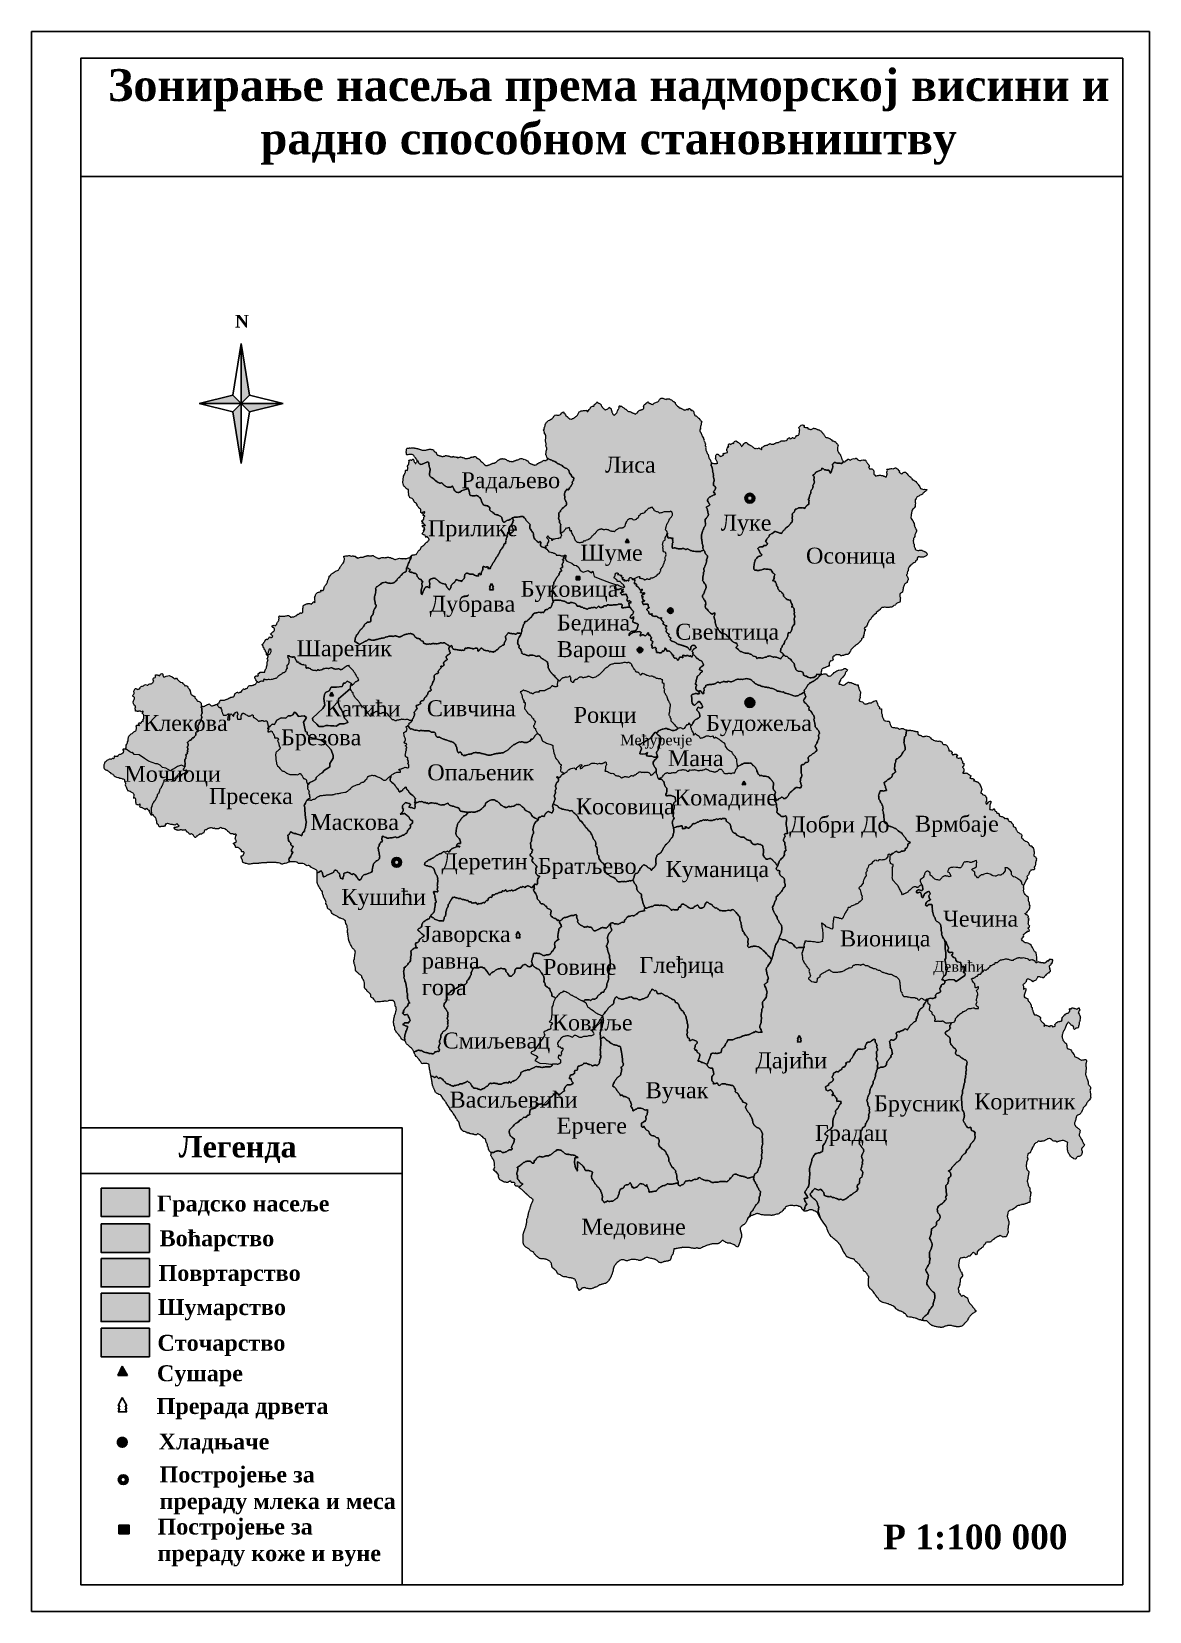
# Model space of a CAD drawing. Header units: inches. Extents: x 5166403 to 5187403, y 2384112 to 2413812.
import ezdxf

# ---------------------------------------------------------------- set-up
doc = ezdxf.new("R2010")
doc.units = ezdxf.units.IN
doc.header["$MEASUREMENT"] = 0
doc.linetypes.add('Solid', pattern=[0])
for name, color, linetype in [('grad', 10, 'Continuous'), ('malina', 232, 'Continuous'), ('okvir', 7, 'Continuous'), ('povrtarstvo', 35, 'Continuous'), ('stocarstvo', 30, 'Continuous'), ('sume', 82, 'Continuous'), ('називи насеља', 7, 'Continuous')]:
    doc.layers.add(name, color=color, linetype=linetype)
doc.layers.add('Granice_Naselja', color=7, linetype='Continuous', lineweight=30)
doc.styles.add('Legend', font='calibri.ttf')
doc.styles.add('LEGENDA', font='timesbd.ttf')

msp = doc.modelspace()

# ---------------------------------------------------------------- texts
at = {"insert": (5167324, 2413106), "char_height": 600, "attachment_point": 1, "style": 'LEGENDA'}
msp.add_mtext_dynamic_manual_height_columns('\\pxqc;{\\fTimes New Roman|b1|i0|c204|p18;Зонирање насеља према надморској висини и радно способном становништву}', width=19843.1, gutter_width=1, heights=[0], dxfattribs=at)
at = {"layer": 'grad', "char_height": 300, "attachment_point": 1, "style": 'LEGENDA'}
for s, insert in [('{\\fTimes New Roman|b1|i0|c204|p18;\\C7;Градско насеље}', (5168756, 2391930)), ('{\\fTimes New Roman|b1|i0|c204|p18;\\C7;Воћарство}', (5168807, 2391277)), ('{\\fTimes New Roman|b1|i0|c204|p18;\\C7;Повртарство}', (5168787, 2390625)), ('{\\fTimes New Roman|b1|i0|c204|p18;\\C7;Шумарство}', (5168776, 2389983)), ('{\\fTimes New Roman|b1|i0|c204|p18;\\C7;Сточарство}', (5168766, 2389311)), ('{\\fTimes New Roman|b1|i0|c204|p18;\\C7;Сушаре}', (5168757, 2388739)), ('{\\fTimes New Roman|b1|i0|c204|p18;\\C7;Прерада дрвета}', (5168751, 2388123)), ('{\\fTimes New Roman|b1|i0|c204|p18;\\C7;Хладњаче}', (5168788, 2387456)), ('{\\fTimes New Roman|b1|i0|c204|p18;\\C7;Постројење за \\fTimes New Roman|b1|i0|c238|p18;\\P\\fTimes New Roman|b1|i0|c204|p18;прераду млека и меса}', (5168806, 2386836)), ('{\\fTimes New Roman|b1|i0|c204|p18;\\C7;Постројење за \\fTimes New Roman|b1|i0|c0|p18;\\P\\fTimes New Roman|b1|i0|c204|p18;прераду коже и вуне}', (5168767, 2385857))]:
    msp.add_mtext_dynamic_manual_height_columns(s, width=6368.39, gutter_width=1, heights=[0], dxfattribs=dict(at, insert=insert))
at = {"layer": 'okvir', "color": 7, "style": 'LEGENDA'}
msp.add_text('Р 1:100 000', height=463.78, dxfattribs=at).set_placement((5182401, 2385281))
at = {"layer": 'okvir', "color": 7, "insert": (5170225, 2408485), "char_height": 237, "attachment_point": 1, "style": 'LEGENDA'}
msp.add_mtext_dynamic_manual_height_columns('N', width=804.63, gutter_width=1185, heights=[0], dxfattribs=at)
at = {"layer": 'okvir', "insert": (5169166, 2393047), "char_height": 400, "attachment_point": 1, "style": 'LEGENDA'}
msp.add_mtext_dynamic_manual_height_columns('{\\fTimes New Roman|b1|i0|c204|p18;Легенда}', width=3514.36, gutter_width=1, heights=[0], dxfattribs=at)
at = {"layer": 'називи насеља', "attachment_point": 1}
for s, insert, char_height, style in [('{\\fTimes New Roman|b0|i0|c204|p18;\\C7;Лиса}', (5177175, 2405820), 300, 'LEGENDA'), ('{\\fTimes New Roman|b0|i0|c204|p18;\\C7;Радаљево}', (5174477, 2405528), 300, 'LEGENDA'), ('{\\fTimes New Roman|b0|i0|c204|p18;\\C7;Прилике}', (5173849, 2404625), 300, 'LEGENDA'), ('{\\fTimes New Roman|b0|i0|c204|p18;\\C7;Луке}', (5179348, 2404729), 300, 'LEGENDA'), ('{\\fTimes New Roman|b0|i0|c204|p18;\\C7;Шуме}', (5176712, 2404165), 300, 'LEGENDA'), ('{\\fTimes New Roman|b0|i0|c204|p18;\\C7;Осоница}', (5180952, 2404110), 300, 'LEGENDA'), ('{\\fTimes New Roman|b0|i0|c204|p18;\\C7;Буковица}', (5175593, 2403486), 300, 'LEGENDA'), ('{\\fTimes New Roman|b0|i0|c204|p18;\\C7;Дубрава}', (5173880, 2403205), 300, 'LEGENDA'), ('{\\fTimes New Roman|b0|i0|c204|p18;\\C7;Бедина \\fTimes New Roman|b0|i0|c0|p18;\\P\\fTimes New Roman|b0|i0|c204|p18;Варош}', (5176271, 2402852), 300, 'LEGENDA'), ('{\\fTimes New Roman|b0|i0|c204|p18;\\C7;Свештица}', (5178497, 2402679), 300, 'LEGENDA'), ('{\\fTimes New Roman|b0|i0|c204|p18;\\C7;Шареник}', (5171381, 2402369), 300, 'Legend'), ('{\\fTimes New Roman|b0|i0|c204|p18;\\C7;Катићи}', (5171921, 2401236), 300, 'LEGENDA'), ('{\\fTimes New Roman|b0|i0|c204|p18;\\C7;Клекова}', (5168497, 2400964), 300, 'LEGENDA'), ('{\\fTimes New Roman|b0|i0|c204|p18;\\C7;Сивчина}', (5173828, 2401241), 300, 'LEGENDA'), ('{\\fTimes New Roman|b0|i0|c204|p18;\\C7;Рокци}', (5176587, 2401116), 300, 'LEGENDA'), ('{\\fTimes New Roman|b0|i0|c204|p18;\\C7;Будожеља}', (5179075, 2400964), 300, 'LEGENDA'), ('{\\fTimes New Roman|b0|i0|c204|p18;\\C7;Брезова}', (5171089, 2400694), 300, 'LEGENDA'), ('{\\fTimes New Roman|b0|i0|c204|p18;\\C7;Међуречје}', (5177461, 2400595), 200, 'LEGENDA'), ('{\\fTimes New Roman|b0|i0|c204|p18;\\C7;Мана}', (5178356, 2400302), 300, 'LEGENDA'), ('{\\fTimes New Roman|b0|i0|c204|p18;\\C7;Мочиоци}', (5168146, 2400008), 300, 'LEGENDA'), ('{\\fTimes New Roman|b0|i0|c204|p18;\\C7;Опаљеник}', (5173837, 2400036), 300, 'LEGENDA'), ('{\\fTimes New Roman|b0|i0|c204|p18;\\C7;Пресека}', (5169733, 2399591), 300, 'LEGENDA'), ('{\\fTimes New Roman|b0|i0|c204|p18;\\C7;Комадине}', (5178474, 2399563), 300, 'LEGENDA'), ('{\\fTimes New Roman|b0|i0|c204|p18;\\C7;Косовица}', (5176628, 2399396), 300, 'LEGENDA'), ('{\\fTimes New Roman|b0|i0|c204|p18;\\C7;Маскова}', (5171638, 2399102), 300, 'LEGENDA'), ('{\\fTimes New Roman|b0|i0|c204|p18;\\C7;Добри До}', (5180636, 2399057), 300, 'LEGENDA'), ('{\\fTimes New Roman|b0|i0|c204|p18;\\C7;Врмбаје}', (5183000, 2399069), 300, 'LEGENDA'), ('{\\fTimes New Roman|b0|i0|c204|p18;\\C7;Деретин}', (5174101, 2398363), 300, 'LEGENDA'), ('{\\fTimes New Roman|b0|i0|c204|p18;\\C7;Братљево}', (5175913, 2398276), 300, 'LEGENDA'), ('{\\fTimes New Roman|b0|i0|c204|p18;\\C7;Куманица}', (5178314, 2398216), 300, 'LEGENDA'), ('{\\fTimes New Roman|b0|i0|c204|p18;\\C7;Кушићи}', (5172222, 2397695), 300, 'LEGENDA'), ('{\\fTimes New Roman|b0|i0|c204|p18;\\C7;Чечина}', (5183529, 2397285), 300, 'LEGENDA'), ('{\\fTimes New Roman|b0|i0|c204|p18;\\C7;Јаворска \\fTimes New Roman|b0|i0|c0|p18;\\P\\fTimes New Roman|b0|i0|c204|p18;равна \\fTimes New Roman|b0|i0|c0|p18;\\P\\fTimes New Roman|b0|i0|c204|p18;гора}', (5173736, 2396997), 300, 'LEGENDA'), ('{\\fTimes New Roman|b0|i0|c204|p18;\\C7;Вионица}', (5181591, 2396914), 300, 'LEGENDA'), ('{\\fTimes New Roman|b0|i0|c204|p18;\\C7;Ровине}', (5176012, 2396378), 300, 'LEGENDA'), ('{\\fTimes New Roman|b0|i0|c204|p18;\\C7;Глеђица}', (5177821, 2396414), 300, 'LEGENDA'), ('{\\fTimes New Roman|b0|i0|c204|p18;\\C7;Девићи}', (5183343, 2396337), 200, 'LEGENDA'), ('{\\fTimes New Roman|b0|i0|c204|p18;\\C7;Ковиље}', (5176178, 2395333), 300, 'LEGENDA'), ('{\\fTimes New Roman|b0|i0|c204|p18;\\C7;Смиљевац}', (5174126, 2394994), 300, 'LEGENDA'), ('{\\fTimes New Roman|b0|i0|c204|p18;\\C7;Дајићи}', (5180001, 2394621), 300, 'LEGENDA'), ('{\\fTimes New Roman|b0|i0|c204|p18;\\C7;Васиљевићи}', (5174256, 2393883), 300, 'LEGENDA'), ('{\\fTimes New Roman|b0|i0|c204|p18;\\C7;Вучак}', (5177940, 2394060), 300, 'LEGENDA'), ('{\\fTimes New Roman|b0|i0|c204|p18;\\C7;Коритник}', (5184113, 2393849), 300, 'LEGENDA'), ('{\\fTimes New Roman|b0|i0|c204|p18;\\C7;Брусник}', (5182230, 2393811), 300, 'LEGENDA'), ('{\\fTimes New Roman|b0|i0|c204|p18;\\C7;Ерчеге}', (5176269, 2393394), 300, 'LEGENDA'), ('{\\fTimes New Roman|b0|i0|c204|p18;\\C7;Градац}', (5181118, 2393258), 300, 'LEGENDA'), ('{\\fTimes New Roman|b0|i0|c204|p18;\\C7;Медовине}', (5176732, 2391493), 300, 'LEGENDA')]:
    msp.add_mtext_dynamic_manual_height_columns(s, width=13348.73, gutter_width=1, heights=[0], dxfattribs=dict(at, insert=insert, char_height=char_height, style=style))

# ---------------------------------------------------------------- hatches: boundary and pattern name
at = {"transparency": 33554687}
h = msp.add_hatch(color=1, dxfattribs=at)
h.dxf.hatch_style = 1
h.paths.add_polyline_path([(5179989, 2405039, 1), (5179805, 2405039, 1)])
h.paths.add_polyline_path([(5179851, 2405039, -1), (5179942, 2405039, -1)], flags=16)
h = msp.add_hatch(color=256, dxfattribs=at)
h.dxf.hatch_style = 1
h.paths.add_polyline_path([(5177592, 2404277), (5177558, 2404207), (5177631, 2404208)])
h = msp.add_hatch(color=256, dxfattribs=at)
h.dxf.hatch_style = 1
h.paths.add_polyline_path([(5176702, 2403505), (5176702, 2403565), (5176633, 2403565), (5176633, 2403505)])
h = msp.add_hatch(color=256, dxfattribs=at)
h.dxf.hatch_style = 1
h.paths.add_polyline_path([(5178352, 2402925, 1), (5178457, 2402925, 1)])
h = msp.add_hatch(color=256, dxfattribs=at)
h.dxf.hatch_style = 1
h.paths.add_polyline_path([(5177780, 2402186, 1), (5177886, 2402186, 1)])
h = msp.add_hatch(color=256, dxfattribs=at)
h.dxf.hatch_style = 1
h.paths.add_polyline_path([(5172037, 2401394), (5172003, 2401325), (5172076, 2401326)])
h = msp.add_hatch(color=1, dxfattribs=at)
h.dxf.hatch_style = 1
h.paths.add_polyline_path([(5179989, 2401198, 1), (5179805, 2401198, 1)])
h.paths.add_polyline_path([(5179851, 2401198, -1), (5179942, 2401198, -1)], flags=16)
h = msp.add_hatch(color=256, dxfattribs=at)
h.dxf.hatch_style = 1
h.paths.add_polyline_path([(5179851, 2401198, 1), (5179942, 2401198, 1)])
h = msp.add_hatch(color=256, dxfattribs=at)
h.dxf.hatch_style = 1
h.paths.add_polyline_path([(5179785, 2399723), (5179752, 2399654), (5179824, 2399655)])
h = msp.add_hatch(color=1, dxfattribs=at)
h.dxf.hatch_style = 1
h.paths.add_polyline_path([(5173355, 2398195, 1), (5173170, 2398195, 1)])
h.paths.add_polyline_path([(5173217, 2398195, -1), (5173308, 2398195, -1)], flags=16)
h = msp.add_hatch(color=256, dxfattribs=at)
h.dxf.hatch_style = 1
h.paths.add_polyline_path([(5168105, 2388719), (5168020, 2388544), (5168202, 2388547)])
h = msp.add_hatch(color=256, dxfattribs=at)
h.dxf.hatch_style = 1
h.paths.add_polyline_path([(5167998, 2387292, 1), (5168214, 2387292, 1)])
h = msp.add_hatch(color=1, dxfattribs=at)
h.dxf.hatch_style = 1
h.paths.add_polyline_path([(5168216, 2386589, 1), (5168032, 2386589, 1)])
h.paths.add_polyline_path([(5168079, 2386589, -1), (5168170, 2386589, -1)], flags=16)
h = msp.add_hatch(color=256, dxfattribs=at)
h.dxf.hatch_style = 1
h.paths.add_polyline_path([(5168233, 2385570), (5168233, 2385734), (5168042, 2385734), (5168042, 2385570)])
at = {"layer": 'grad', "transparency": 33554687}
h = msp.add_hatch(color=256, dxfattribs=at)
h.dxf.hatch_style = 1
h.paths.add_polyline_path([(5178171, 2402798), (5178168, 2402800), (5178165, 2402802), (5178162, 2402807), (5178161, 2402811), (5178158, 2402814), (5178158, 2402814), (5178149, 2402818), (5178144, 2402821), (5178141, 2402823), (5178142, 2402827), (5178144, 2402831), (5178141, 2402828), (5178137, 2402824), (5178132, 2402821), (5178126, 2402820), (5178121, 2402817), (5178119, 2402816), (5178111, 2402818), (5178101, 2402823), (5178086, 2402825), (5178073, 2402827), (5178064, 2402829), (5178057, 2402833), (5178058, 2402847), (5178060, 2402857), (5178063, 2402868), (5178064, 2402874), (5178053, 2402866), (5178044, 2402860), (5178036, 2402859), (5178023, 2402858), (5178017, 2402856), (5178012, 2402861), (5178008, 2402866), (5178005, 2402871), (5178002, 2402877), (5177999, 2402889), (5177996, 2402902), (5177991, 2402910), (5177988, 2402914), (5177980, 2402924), (5177973, 2402930), (5177963, 2402938), (5177961, 2402947), (5177964, 2402951), (5177973, 2402960), (5177978, 2402968), (5177981, 2402977), (5177983, 2402975), (5177988, 2402973), (5177991, 2402972), (5177997, 2402975), (5178001, 2402977), (5178008, 2402980), (5178004, 2402985), (5178001, 2402991), (5177990, 2403004), (5177986, 2403011), (5177984, 2403015), (5177984, 2403024), (5177985, 2403029), (5177986, 2403033), (5177986, 2403037), (5177985, 2403040), (5177984, 2403043), (5177981, 2403045), (5177979, 2403045), (5177971, 2403046), (5177967, 2403048), (5177965, 2403048), (5177959, 2403047), (5177946, 2403046), (5177938, 2403045), (5177936, 2403044), (5177935, 2403045), (5177931, 2403048), (5177925, 2403048), (5177918, 2403046), (5177916, 2403046), (5177909, 2403044), (5177908, 2403044), (5177900, 2403042), (5177894, 2403041), (5177892, 2403047), (5177889, 2403054), (5177887, 2403059), (5177885, 2403067), (5177883, 2403075), (5177880, 2403082), (5177878, 2403088), (5177876, 2403093), (5177875, 2403096), (5177883, 2403098), (5177893, 2403101), (5177901, 2403103), (5177911, 2403106), (5177915, 2403108), (5177921, 2403112), (5177909, 2403118), (5177902, 2403120), (5177895, 2403125), (5177880, 2403154), (5177871, 2403170), (5177877, 2403175), (5177885, 2403179), (5177891, 2403182), (5177893, 2403184), (5177882, 2403189), (5177870, 2403191), (5177866, 2403198), (5177866, 2403210), (5177870, 2403218), (5177869, 2403219), (5177873, 2403223), (5177879, 2403229), (5177880, 2403231), (5177884, 2403232), (5177889, 2403233), (5177892, 2403233), (5177895, 2403233), (5177899, 2403232), (5177902, 2403231), (5177907, 2403230), (5177909, 2403239), (5177910, 2403244), (5177915, 2403241), (5177917, 2403242), (5177918, 2403246), (5177923, 2403247), (5177919, 2403256), (5177918, 2403263), (5177914, 2403262), (5177911, 2403261), (5177904, 2403260), (5177897, 2403259), (5177896, 2403259), (5177888, 2403257), (5177883, 2403255), (5177874, 2403252), (5177872, 2403253), (5177867, 2403261), (5177864, 2403266), (5177862, 2403265), (5177857, 2403265), (5177849, 2403265), (5177842, 2403265), (5177843, 2403271), (5177845, 2403276), (5177848, 2403282), (5177850, 2403286), (5177855, 2403291), (5177861, 2403298), (5177873, 2403317), (5177874, 2403324), (5177874, 2403331), (5177864, 2403324), (5177853, 2403318), (5177847, 2403314), (5177839, 2403309), (5177836, 2403314), (5177834, 2403317), (5177829, 2403324), (5177825, 2403329), (5177823, 2403334), (5177823, 2403335), (5177820, 2403344), (5177817, 2403350), (5177811, 2403356), (5177807, 2403366), (5177802, 2403364), (5177788, 2403373), (5177785, 2403379), (5177783, 2403382), (5177780, 2403386), (5177767, 2403389), (5177758, 2403391), (5177762, 2403396), (5177767, 2403402), (5177776, 2403420), (5177763, 2403420), (5177761, 2403429), (5177752, 2403428), (5177744, 2403428), (5177734, 2403432), (5177726, 2403436), (5177728, 2403439), (5177731, 2403449), (5177732, 2403458), (5177733, 2403467), (5177733, 2403469), (5177732, 2403476), (5177733, 2403483), (5177733, 2403486), (5177734, 2403493), (5177734, 2403496), (5177734, 2403498), (5177735, 2403502), (5177735, 2403510), (5177730, 2403510), (5177727, 2403510), (5177725, 2403510), (5177720, 2403509), (5177717, 2403509), (5177715, 2403509), (5177709, 2403511), (5177704, 2403512), (5177693, 2403514), (5177691, 2403514), (5177688, 2403515), (5177683, 2403519), (5177680, 2403523), (5177687, 2403525), (5177688, 2403526), (5177691, 2403532), (5177681, 2403534), (5177677, 2403539), (5177670, 2403544), (5177665, 2403549), (5177658, 2403551), (5177652, 2403551), (5177648, 2403550), (5177645, 2403548), (5177640, 2403540), (5177636, 2403536), (5177628, 2403528), (5177624, 2403525), (5177621, 2403521), (5177620, 2403517), (5177623, 2403512), (5177629, 2403510), (5177629, 2403505), (5177628, 2403499), (5177626, 2403494), (5177622, 2403489), (5177618, 2403486), (5177613, 2403487), (5177609, 2403489), (5177608, 2403491), (5177606, 2403495), (5177604, 2403497), (5177601, 2403499), (5177596, 2403498), (5177593, 2403497), (5177590, 2403497), (5177585, 2403495), (5177577, 2403487), (5177575, 2403487), (5177573, 2403488), (5177571, 2403489), (5177566, 2403492), (5177563, 2403493), (5177558, 2403492), (5177558, 2403491), (5177553, 2403488), (5177549, 2403487), (5177546, 2403487), (5177535, 2403487), (5177533, 2403487), (5177527, 2403490), (5177526, 2403493), (5177530, 2403498), (5177534, 2403501), (5177540, 2403505), (5177542, 2403506), (5177539, 2403513), (5177532, 2403513), (5177527, 2403512), (5177519, 2403513), (5177508, 2403512), (5177500, 2403512), (5177499, 2403519), (5177499, 2403523), (5177491, 2403537), (5177494, 2403539), (5177502, 2403536), (5177514, 2403536), (5177515, 2403538), (5177514, 2403546), (5177513, 2403548), (5177496, 2403551), (5177489, 2403558), (5177483, 2403564), (5177474, 2403571), (5177473, 2403574), (5177474, 2403575), (5177482, 2403572), (5177489, 2403571), (5177491, 2403580), (5177488, 2403588), (5177479, 2403590), (5177476, 2403591), (5177470, 2403592), (5177465, 2403595), (5177462, 2403595), (5177457, 2403597), (5177449, 2403599), (5177447, 2403599), (5177442, 2403601), (5177430, 2403604), (5177422, 2403606), (5177413, 2403604), (5177408, 2403605), (5177417, 2403617), (5177420, 2403620), (5177420, 2403626), (5177420, 2403628), (5177417, 2403632), (5177413, 2403633), (5177407, 2403636), (5177397, 2403638), (5177388, 2403632), (5177375, 2403630), (5177375, 2403626), (5177374, 2403617), (5177372, 2403612), (5177369, 2403605), (5177367, 2403596), (5177367, 2403589), (5177366, 2403583), (5177361, 2403576), (5177358, 2403571), (5177357, 2403568), (5177355, 2403566), (5177354, 2403559), (5177351, 2403552), (5177344, 2403549), (5177349, 2403540), (5177354, 2403532), (5177358, 2403530), (5177364, 2403528), (5177384, 2403513), (5177389, 2403510), (5177397, 2403506), (5177401, 2403501), (5177403, 2403495), (5177407, 2403482), (5177409, 2403481), (5177413, 2403474), (5177423, 2403473), (5177436, 2403474), (5177450, 2403473), (5177461, 2403471), (5177469, 2403463), (5177482, 2403446), (5177496, 2403432), (5177508, 2403423), (5177517, 2403416), (5177524, 2403408), (5177536, 2403395), (5177545, 2403378), (5177548, 2403360), (5177544, 2403368), (5177539, 2403372), (5177528, 2403368), (5177520, 2403358), (5177519, 2403359), (5177509, 2403364), (5177487, 2403375), (5177451, 2403393), (5177449, 2403394), (5177435, 2403401), (5177419, 2403409), (5177400, 2403419), (5177397, 2403420), (5177392, 2403411), (5177386, 2403399), (5177382, 2403397), (5177372, 2403397), (5177365, 2403395), (5177365, 2403387), (5177367, 2403381), (5177361, 2403378), (5177358, 2403376), (5177357, 2403373), (5177357, 2403366), (5177358, 2403360), (5177359, 2403356), (5177359, 2403351), (5177359, 2403345), (5177360, 2403341), (5177359, 2403338), (5177359, 2403335), (5177364, 2403332), (5177369, 2403328), (5177375, 2403327), (5177382, 2403326), (5177385, 2403323), (5177389, 2403321), (5177396, 2403322), (5177404, 2403321), (5177414, 2403321), (5177425, 2403321), (5177431, 2403323), (5177439, 2403326), (5177446, 2403330), (5177454, 2403333), (5177464, 2403333), (5177469, 2403332), (5177476, 2403333), (5177480, 2403333), (5177491, 2403331), (5177503, 2403326), (5177507, 2403326), (5177509, 2403326), (5177518, 2403325), (5177520, 2403324), (5177523, 2403324), (5177520, 2403321), (5177513, 2403318), (5177505, 2403311), (5177494, 2403308), (5177490, 2403303), (5177484, 2403301), (5177486, 2403298), (5177499, 2403290), (5177524, 2403283), (5177524, 2403282), (5177521, 2403282), (5177513, 2403279), (5177503, 2403273), (5177483, 2403269), (5177476, 2403266), (5177471, 2403264), (5177466, 2403263), (5177469, 2403255), (5177469, 2403254), (5177471, 2403253), (5177473, 2403252), (5177476, 2403246), (5177478, 2403242), (5177483, 2403236), (5177486, 2403235), (5177494, 2403223), (5177495, 2403222), (5177498, 2403221), (5177503, 2403223), (5177506, 2403224), (5177516, 2403228), (5177523, 2403227), (5177530, 2403227), (5177541, 2403228), (5177555, 2403231), (5177563, 2403233), (5177567, 2403234), (5177571, 2403234), (5177574, 2403233), (5177576, 2403231), (5177578, 2403227), (5177582, 2403214), (5177587, 2403201), (5177591, 2403196), (5177593, 2403193), (5177594, 2403188), (5177599, 2403179), (5177600, 2403172), (5177600, 2403166), (5177599, 2403164), (5177597, 2403161), (5177591, 2403149), (5177588, 2403142), (5177589, 2403131), (5177593, 2403117), (5177595, 2403111), (5177598, 2403104), (5177604, 2403095), (5177615, 2403106), (5177630, 2403119), (5177631, 2403120), (5177636, 2403114), (5177639, 2403111), (5177642, 2403108), (5177646, 2403104), (5177651, 2403097), (5177653, 2403095), (5177658, 2403091), (5177659, 2403091), (5177663, 2403090), (5177665, 2403090), (5177665, 2403089), (5177664, 2403081), (5177664, 2403077), (5177665, 2403073), (5177661, 2403073), (5177659, 2403074), (5177653, 2403075), (5177643, 2403075), (5177638, 2403076), (5177636, 2403076), (5177626, 2403074), (5177626, 2403068), (5177626, 2403049), (5177629, 2403043), (5177629, 2403042), (5177629, 2403039), (5177629, 2403036), (5177630, 2403035), (5177630, 2403031), (5177632, 2403022), (5177637, 2403005), (5177644, 2402991), (5177645, 2402990), (5177639, 2402987), (5177646, 2402977), (5177650, 2402980), (5177652, 2402981), (5177657, 2402980), (5177660, 2402976), (5177662, 2402972), (5177668, 2402961), (5177674, 2402949), (5177678, 2402946), (5177680, 2402941), (5177681, 2402939), (5177685, 2402936), (5177691, 2402932), (5177697, 2402924), (5177701, 2402920), (5177705, 2402916), (5177709, 2402911), (5177711, 2402906), (5177713, 2402901), (5177711, 2402897), (5177705, 2402884), (5177711, 2402879), (5177708, 2402876), (5177705, 2402873), (5177697, 2402866), (5177694, 2402861), (5177691, 2402854), (5177689, 2402851), (5177687, 2402850), (5177685, 2402849), (5177676, 2402844), (5177670, 2402840), (5177666, 2402834), (5177662, 2402826), (5177656, 2402813), (5177649, 2402802), (5177647, 2402796), (5177648, 2402796), (5177651, 2402796), (5177678, 2402781), (5177690, 2402793), (5177696, 2402803), (5177706, 2402812), (5177714, 2402814), (5177713, 2402802), (5177711, 2402792), (5177708, 2402784), (5177710, 2402767), (5177707, 2402758), (5177705, 2402751), (5177700, 2402740), (5177697, 2402731), (5177696, 2402724), (5177694, 2402716), (5177703, 2402710), (5177712, 2402707), (5177719, 2402703), (5177725, 2402699), (5177729, 2402698), (5177734, 2402696), (5177741, 2402698), (5177747, 2402693), (5177753, 2402689), (5177761, 2402684), (5177764, 2402684), (5177770, 2402683), (5177776, 2402683), (5177779, 2402682), (5177787, 2402675), (5177790, 2402674), (5177793, 2402672), (5177798, 2402671), (5177798, 2402665), (5177796, 2402659), (5177796, 2402652), (5177795, 2402645), (5177794, 2402638), (5177794, 2402635), (5177792, 2402629), (5177791, 2402626), (5177791, 2402625), (5177788, 2402618), (5177785, 2402609), (5177780, 2402600), (5177780, 2402597), (5177778, 2402588), (5177777, 2402584), (5177774, 2402577), (5177772, 2402573), (5177770, 2402571), (5177768, 2402570), (5177763, 2402567), (5177759, 2402563), (5177759, 2402561), (5177759, 2402559), (5177761, 2402557), (5177761, 2402556), (5177758, 2402554), (5177752, 2402552), (5177749, 2402551), (5177747, 2402551), (5177745, 2402550), (5177742, 2402549), (5177737, 2402546), (5177736, 2402546), (5177733, 2402544), (5177728, 2402542), (5177722, 2402540), (5177712, 2402540), (5177706, 2402539), (5177704, 2402539), (5177700, 2402539), (5177697, 2402538), (5177691, 2402536), (5177685, 2402534), (5177680, 2402532), (5177674, 2402531), (5177673, 2402531), (5177667, 2402531), (5177667, 2402531), (5177663, 2402529), (5177661, 2402527), (5177657, 2402523), (5177651, 2402517), (5177645, 2402510), (5177641, 2402506), (5177637, 2402501), (5177636, 2402501), (5177634, 2402495), (5177632, 2402492), (5177632, 2402483), (5177630, 2402471), (5177632, 2402464), (5177629, 2402455), (5177638, 2402463), (5177642, 2402475), (5177650, 2402478), (5177657, 2402483), (5177662, 2402488), (5177671, 2402493), (5177675, 2402497), (5177676, 2402498), (5177683, 2402501), (5177691, 2402508), (5177692, 2402509), (5177694, 2402511), (5177698, 2402514), (5177701, 2402515), (5177705, 2402517), (5177713, 2402518), (5177716, 2402518), (5177721, 2402519), (5177736, 2402519), (5177821, 2402535), (5177822, 2402534), (5177826, 2402532), (5177831, 2402528), (5177833, 2402527), (5177834, 2402527), (5177846, 2402521), (5177856, 2402517), (5177858, 2402516), (5177855, 2402507), (5177851, 2402500), (5177847, 2402495), (5177842, 2402482), (5177839, 2402474), (5177837, 2402468), (5177837, 2402463), (5177835, 2402457), (5177842, 2402449), (5177851, 2402456), (5177864, 2402462), (5177868, 2402469), (5177873, 2402472), (5177883, 2402470), (5177898, 2402468), (5177904, 2402465), (5177910, 2402461), (5177917, 2402459), (5177922, 2402456), (5177928, 2402451), (5177933, 2402455), (5177940, 2402461), (5177946, 2402466), (5177962, 2402480), (5177967, 2402487), (5177970, 2402492), (5177977, 2402501), (5177980, 2402508), (5177987, 2402507), (5177992, 2402506), (5177995, 2402504), (5177995, 2402502), (5177995, 2402498), (5177992, 2402474), (5177992, 2402470), (5177994, 2402467), (5178003, 2402463), (5178006, 2402464), (5178015, 2402470), (5178018, 2402469), (5178020, 2402468), (5178025, 2402454), (5178027, 2402447), (5178029, 2402444), (5178035, 2402436), (5178043, 2402427), (5178051, 2402418), (5178050, 2402415), (5178037, 2402396), (5178035, 2402393), (5178038, 2402372), (5178039, 2402369), (5178042, 2402365), (5178057, 2402358), (5178068, 2402351), (5178071, 2402348), (5178073, 2402346), (5178074, 2402343), (5178073, 2402341), (5178071, 2402334), (5178067, 2402314), (5178062, 2402310), (5178059, 2402300), (5178054, 2402296), (5178047, 2402288), (5178048, 2402282), (5178051, 2402274), (5178059, 2402260), (5178060, 2402255), (5178060, 2402243), (5178058, 2402230), (5178059, 2402224), (5178062, 2402220), (5178068, 2402220), (5178105, 2402234), (5178122, 2402231), (5178135, 2402221), (5178138, 2402215), (5178133, 2402195), (5178134, 2402190), (5178135, 2402183), (5178142, 2402165), (5178146, 2402150), (5178146, 2402137), (5178147, 2402137), (5178150, 2402137), (5178153, 2402138), (5178160, 2402138), (5178172, 2402137), (5178179, 2402137), (5178182, 2402136), (5178191, 2402135), (5178205, 2402135), (5178210, 2402135), (5178229, 2402134), (5178233, 2402134), (5178236, 2402132), (5178239, 2402141), (5178249, 2402150), (5178252, 2402156), (5178254, 2402169), (5178256, 2402173), (5178257, 2402172), (5178275, 2402156), (5178280, 2402164), (5178284, 2402169), (5178297, 2402204), (5178302, 2402215), (5178306, 2402226), (5178308, 2402226), (5178310, 2402223), (5178314, 2402216), (5178319, 2402207), (5178330, 2402191), (5178340, 2402175), (5178349, 2402157), (5178354, 2402161), (5178362, 2402167), (5178368, 2402169), (5178383, 2402166), (5178384, 2402166), (5178388, 2402163), (5178394, 2402157), (5178409, 2402143), (5178414, 2402138), (5178417, 2402134), (5178420, 2402129), (5178423, 2402125), (5178428, 2402123), (5178425, 2402119), (5178431, 2402112), (5178428, 2402109), (5178432, 2402106), (5178433, 2402106), (5178434, 2402107), (5178438, 2402103), (5178445, 2402099), (5178445, 2402098), (5178447, 2402095), (5178448, 2402093), (5178442, 2402091), (5178442, 2402083), (5178449, 2402087), (5178450, 2402089), (5178464, 2402083), (5178468, 2402080), (5178462, 2402068), (5178454, 2402057), (5178464, 2402060), (5178472, 2402044), (5178475, 2402041), (5178480, 2402031), (5178492, 2402031), (5178492, 2402031), (5178502, 2402033), (5178506, 2402038), (5178511, 2402034), (5178514, 2402031), (5178523, 2402020), (5178532, 2402015), (5178535, 2401992), (5178544, 2401989), (5178556, 2402004), (5178573, 2402043), (5178577, 2402049), (5178579, 2402052), (5178585, 2402052), (5178590, 2402051), (5178590, 2402053), (5178597, 2402053), (5178604, 2402052), (5178611, 2402050), (5178620, 2402048), (5178626, 2402042), (5178635, 2402036), (5178635, 2402039), (5178636, 2402046), (5178636, 2402049), (5178635, 2402052), (5178634, 2402057), (5178635, 2402061), (5178636, 2402064), (5178637, 2402069), (5178637, 2402073), (5178637, 2402080), (5178638, 2402082), (5178639, 2402083), (5178640, 2402087), (5178641, 2402086), (5178644, 2402084), (5178646, 2402085), (5178654, 2402083), (5178666, 2402081), (5178667, 2402080), (5178668, 2402079), (5178670, 2402079), (5178672, 2402079), (5178679, 2402079), (5178686, 2402079), (5178691, 2402078), (5178691, 2402078), (5178696, 2402078), (5178698, 2402078), (5178701, 2402078), (5178703, 2402078), (5178704, 2402079), (5178706, 2402080), (5178710, 2402082), (5178720, 2402084), (5178725, 2402085), (5178728, 2402084), (5178734, 2402080), (5178735, 2402080), (5178742, 2402075), (5178749, 2402072), (5178755, 2402069), (5178756, 2402068), (5178757, 2402068), (5178761, 2402068), (5178763, 2402068), (5178767, 2402069), (5178769, 2402070), (5178774, 2402074), (5178779, 2402077), (5178784, 2402078), (5178787, 2402076), (5178788, 2402072), (5178790, 2402068), (5178791, 2402067), (5178794, 2402058), (5178799, 2402052), (5178812, 2402072), (5178813, 2402075), (5178818, 2402084), (5178824, 2402089), (5178825, 2402090), (5178836, 2402098), (5178828, 2402107), (5178824, 2402109), (5178827, 2402122), (5178826, 2402125), (5178829, 2402126), (5178831, 2402128), (5178832, 2402130), (5178832, 2402132), (5178832, 2402133), (5178827, 2402141), (5178824, 2402146), (5178819, 2402152), (5178815, 2402159), (5178814, 2402163), (5178817, 2402169), (5178818, 2402170), (5178822, 2402175), (5178826, 2402181), (5178827, 2402182), (5178833, 2402190), (5178837, 2402195), (5178841, 2402199), (5178841, 2402199), (5178843, 2402202), (5178846, 2402205), (5178847, 2402207), (5178849, 2402208), (5178851, 2402210), (5178855, 2402213), (5178861, 2402217), (5178871, 2402220), (5178881, 2402224), (5178892, 2402231), (5178884, 2402243), (5178873, 2402254), (5178869, 2402264), (5178863, 2402268), (5178857, 2402268), (5178850, 2402271), (5178844, 2402271), (5178833, 2402277), (5178829, 2402278), (5178820, 2402272), (5178813, 2402269), (5178799, 2402258), (5178797, 2402257), (5178794, 2402257), (5178793, 2402255), (5178794, 2402252), (5178794, 2402249), (5178792, 2402246), (5178789, 2402238), (5178788, 2402230), (5178789, 2402224), (5178790, 2402211), (5178792, 2402205), (5178791, 2402203), (5178787, 2402195), (5178786, 2402195), (5178782, 2402193), (5178777, 2402193), (5178773, 2402192), (5178769, 2402190), (5178765, 2402191), (5178755, 2402199), (5178754, 2402200), (5178749, 2402205), (5178745, 2402211), (5178740, 2402218), (5178736, 2402224), (5178735, 2402226), (5178732, 2402230), (5178730, 2402232), (5178724, 2402236), (5178717, 2402240), (5178716, 2402240), (5178710, 2402244), (5178699, 2402248), (5178695, 2402249), (5178692, 2402250), (5178689, 2402251), (5178683, 2402253), (5178678, 2402255), (5178677, 2402256), (5178674, 2402257), (5178668, 2402258), (5178662, 2402261), (5178656, 2402263), (5178650, 2402265), (5178642, 2402267), (5178641, 2402268), (5178634, 2402270), (5178629, 2402271), (5178625, 2402273), (5178621, 2402274), (5178617, 2402275), (5178615, 2402276), (5178609, 2402277), (5178606, 2402279), (5178596, 2402281), (5178595, 2402281), (5178588, 2402284), (5178577, 2402287), (5178568, 2402289), (5178566, 2402289), (5178555, 2402292), (5178548, 2402293), (5178532, 2402302), (5178528, 2402305), (5178523, 2402309), (5178521, 2402311), (5178510, 2402318), (5178498, 2402325), (5178475, 2402337), (5178473, 2402339), (5178456, 2402343), (5178448, 2402346), (5178440, 2402349), (5178431, 2402353), (5178427, 2402355), (5178423, 2402358), (5178414, 2402366), (5178409, 2402370), (5178407, 2402371), (5178404, 2402374), (5178403, 2402374), (5178398, 2402379), (5178399, 2402381), (5178401, 2402384), (5178407, 2402394), (5178408, 2402394), (5178411, 2402400), (5178411, 2402406), (5178411, 2402413), (5178412, 2402417), (5178407, 2402417), (5178404, 2402417), (5178401, 2402417), (5178399, 2402418), (5178389, 2402427), (5178384, 2402434), (5178379, 2402441), (5178379, 2402442), (5178377, 2402443), (5178373, 2402448), (5178370, 2402451), (5178363, 2402456), (5178362, 2402456), (5178364, 2402460), (5178373, 2402470), (5178376, 2402474), (5178381, 2402479), (5178382, 2402483), (5178380, 2402483), (5178369, 2402487), (5178356, 2402495), (5178349, 2402500), (5178344, 2402504), (5178341, 2402508), (5178339, 2402514), (5178336, 2402519), (5178329, 2402524), (5178326, 2402527), (5178326, 2402533), (5178326, 2402539), (5178327, 2402548), (5178328, 2402556), (5178329, 2402565), (5178330, 2402577), (5178330, 2402580), (5178329, 2402581), (5178326, 2402584), (5178312, 2402596), (5178314, 2402601), (5178316, 2402606), (5178323, 2402623), (5178326, 2402626), (5178330, 2402629), (5178333, 2402632), (5178339, 2402636), (5178336, 2402638), (5178333, 2402640), (5178330, 2402640), (5178327, 2402641), (5178323, 2402641), (5178319, 2402641), (5178315, 2402642), (5178311, 2402644), (5178308, 2402646), (5178304, 2402649), (5178302, 2402649), (5178301, 2402650), (5178295, 2402656), (5178296, 2402658), (5178291, 2402661), (5178280, 2402667), (5178276, 2402670), (5178271, 2402673), (5178267, 2402675), (5178264, 2402676), (5178270, 2402689), (5178279, 2402706), (5178276, 2402710), (5178266, 2402718), (5178253, 2402731), (5178247, 2402738), (5178245, 2402741), (5178238, 2402755), (5178229, 2402752), (5178228, 2402768), (5178235, 2402778), (5178237, 2402780), (5178239, 2402783), (5178238, 2402787), (5178238, 2402791), (5178238, 2402796), (5178229, 2402790), (5178226, 2402786), (5178225, 2402784), (5178223, 2402784), (5178219, 2402787), (5178215, 2402788), (5178209, 2402789), (5178201, 2402787), (5178197, 2402787), (5178188, 2402790), (5178185, 2402791), (5178180, 2402794)])
h = msp.add_hatch(color=256, dxfattribs=at)
h.dxf.hatch_style = 1
h.paths.add_polyline_path([(5168615, 2391536), (5168615, 2392071), (5167707, 2392071), (5167707, 2391536)])
at = {"layer": 'malina'}
h = msp.add_hatch(color=256, dxfattribs=at)
h.dxf.hatch_style = 1
h.paths.add_polyline_path([(5179091, 2405906), (5179085, 2405910), (5179085, 2405915), (5179080, 2405921), (5179076, 2405929), (5179068, 2405945), (5179068, 2405948), (5179071, 2405955), (5179069, 2405967), (5179072, 2405976), (5179065, 2405985), (5179067, 2405997), (5179072, 2406004), (5179072, 2406007), (5179067, 2406010), (5179063, 2406020), (5179059, 2406023), (5179058, 2406034), (5179061, 2406048), (5179063, 2406064), (5179060, 2406071), (5179051, 2406082), (5179050, 2406090), (5179045, 2406106), (5179041, 2406111), (5179035, 2406127), (5179036, 2406136), (5179032, 2406146), (5179025, 2406164), (5179023, 2406171), (5179015, 2406190), (5179004, 2406204), (5179002, 2406213), (5178994, 2406222), (5178989, 2406241), (5178985, 2406255), (5178982, 2406262), (5178978, 2406267), (5178975, 2406274), (5178972, 2406281), (5178963, 2406290), (5178961, 2406293), (5178960, 2406299), (5178957, 2406309), (5178958, 2406315), (5178959, 2406325), (5178960, 2406329), (5178964, 2406333), (5178968, 2406337), (5178970, 2406341), (5178972, 2406345), (5178972, 2406348), (5178971, 2406351), (5178969, 2406355), (5178967, 2406359), (5178965, 2406363), (5178967, 2406368), (5178972, 2406377), (5178971, 2406386), (5178971, 2406393), (5178975, 2406400), (5178977, 2406405), (5178981, 2406416), (5178982, 2406424), (5178982, 2406437), (5178981, 2406442), (5178983, 2406450), (5178991, 2406465), (5178995, 2406469), (5178995, 2406472), (5178995, 2406477), (5178994, 2406479), (5178992, 2406482), (5178985, 2406484), (5178981, 2406492), (5178979, 2406495), (5178972, 2406504), (5178965, 2406511), (5178957, 2406516), (5178956, 2406522), (5178956, 2406524), (5178946, 2406533), (5178945, 2406538), (5178945, 2406542), (5178935, 2406547), (5178917, 2406559), (5178909, 2406572), (5178902, 2406577), (5178891, 2406585), (5178888, 2406587), (5178877, 2406591), (5178866, 2406595), (5178858, 2406607), (5178855, 2406614), (5178849, 2406631), (5178846, 2406641), (5178846, 2406647), (5178844, 2406656), (5178846, 2406664), (5178834, 2406674), (5178828, 2406680), (5178820, 2406692), (5178812, 2406692), (5178802, 2406691), (5178797, 2406690), (5178791, 2406694), (5178787, 2406705), (5178781, 2406712), (5178777, 2406716), (5178770, 2406721), (5178764, 2406727), (5178759, 2406725), (5178755, 2406725), (5178754, 2406727), (5178745, 2406720), (5178746, 2406713), (5178740, 2406704), (5178731, 2406701), (5178726, 2406709), (5178722, 2406715), (5178720, 2406714), (5178714, 2406711), (5178705, 2406706), (5178695, 2406702), (5178691, 2406701), (5178676, 2406698), (5178663, 2406697), (5178655, 2406703), (5178645, 2406707), (5178637, 2406713), (5178611, 2406725), (5178609, 2406726), (5178601, 2406730), (5178596, 2406732), (5178586, 2406736), (5178570, 2406741), (5178565, 2406747), (5178565, 2406754), (5178563, 2406756), (5178559, 2406760), (5178550, 2406762), (5178544, 2406763), (5178538, 2406767), (5178532, 2406772), (5178530, 2406775), (5178525, 2406781), (5178520, 2406787), (5178517, 2406791), (5178507, 2406803), (5178504, 2406805), (5178496, 2406818), (5178494, 2406827), (5178492, 2406836), (5178492, 2406839), (5178483, 2406845), (5178472, 2406857), (5178461, 2406855), (5178455, 2406858), (5178437, 2406878), (5178423, 2406888), (5178401, 2406894), (5178389, 2406905), (5178381, 2406908), (5178373, 2406908), (5178355, 2406908), (5178343, 2406907), (5178332, 2406907), (5178330, 2406893), (5178311, 2406900), (5178296, 2406907), (5178284, 2406910), (5178277, 2406913), (5178262, 2406920), (5178246, 2406922), (5178233, 2406922), (5178227, 2406921), (5178227, 2406915), (5178220, 2406913), (5178207, 2406903), (5178201, 2406898), (5178198, 2406895), (5178188, 2406872), (5178181, 2406865), (5178168, 2406850), (5178146, 2406845), (5178130, 2406840), (5178114, 2406835), (5178100, 2406828), (5178079, 2406804), (5178071, 2406806), (5178059, 2406802), (5178051, 2406807), (5178032, 2406818), (5178019, 2406822), (5178008, 2406824), (5178000, 2406828), (5177991, 2406844), (5177989, 2406851), (5177975, 2406843), (5177971, 2406838), (5177963, 2406833), (5177960, 2406834), (5177955, 2406831), (5177951, 2406829), (5177948, 2406824), (5177948, 2406820), (5177939, 2406811), (5177935, 2406809), (5177920, 2406802), (5177910, 2406789), (5177907, 2406781), (5177902, 2406775), (5177900, 2406767), (5177903, 2406753), (5177902, 2406741), (5177903, 2406730), (5177899, 2406720), (5177896, 2406717), (5177888, 2406711), (5177883, 2406709), (5177866, 2406706), (5177862, 2406704), (5177850, 2406701), (5177843, 2406697), (5177839, 2406697), (5177830, 2406693), (5177818, 2406689), (5177811, 2406684), (5177806, 2406677), (5177801, 2406675), (5177796, 2406669), (5177793, 2406662), (5177792, 2406653), (5177791, 2406649), (5177778, 2406642), (5177770, 2406639), (5177765, 2406636), (5177756, 2406626), (5177751, 2406618), (5177738, 2406625), (5177724, 2406632), (5177716, 2406636), (5177710, 2406638), (5177702, 2406641), (5177687, 2406643), (5177679, 2406642), (5177680, 2406655), (5177678, 2406654), (5177668, 2406660), (5177657, 2406666), (5177643, 2406670), (5177627, 2406671), (5177619, 2406671), (5177604, 2406677), (5177598, 2406681), (5177594, 2406686), (5177578, 2406704), (5177570, 2406711), (5177561, 2406713), (5177546, 2406719), (5177541, 2406725), (5177528, 2406738), (5177514, 2406743), (5177504, 2406751), (5177496, 2406759), (5177489, 2406764), (5177483, 2406768), (5177475, 2406767), (5177466, 2406764), (5177463, 2406765), (5177460, 2406766), (5177459, 2406772), (5177455, 2406774), (5177450, 2406775), (5177448, 2406774), (5177444, 2406769), (5177439, 2406754), (5177438, 2406742), (5177441, 2406731), (5177437, 2406726), (5177430, 2406715), (5177419, 2406703), (5177415, 2406686), (5177411, 2406680), (5177401, 2406655), (5177395, 2406642), (5177367, 2406614), (5177361, 2406608), (5177353, 2406600), (5177352, 2406599), (5177341, 2406606), (5177336, 2406609), (5177323, 2406619), (5177317, 2406631), (5177315, 2406636), (5177311, 2406650), (5177307, 2406658), (5177301, 2406673), (5177298, 2406681), (5177295, 2406692), (5177294, 2406700), (5177293, 2406712), (5177291, 2406716), (5177289, 2406720), (5177282, 2406727), (5177274, 2406734), (5177269, 2406742), (5177263, 2406748), (5177262, 2406747), (5177259, 2406745), (5177255, 2406742), (5177254, 2406741), (5177247, 2406736), (5177235, 2406726), (5177226, 2406718), (5177215, 2406713), (5177199, 2406708), (5177183, 2406702), (5177179, 2406698), (5177178, 2406698), (5177172, 2406700), (5177170, 2406707), (5177166, 2406712), (5177155, 2406720), (5177149, 2406727), (5177145, 2406729), (5177140, 2406735), (5177136, 2406743), (5177129, 2406747), (5177125, 2406753), (5177122, 2406756), (5177122, 2406760), (5177119, 2406762), (5177114, 2406765), (5177108, 2406769), (5177103, 2406783), (5177103, 2406786), (5177101, 2406791), (5177101, 2406795), (5177092, 2406806), (5177082, 2406813), (5177072, 2406821), (5177067, 2406824), (5177063, 2406824), (5177059, 2406821), (5177055, 2406825), (5177047, 2406829), (5177039, 2406839), (5177038, 2406840), (5177034, 2406840), (5177029, 2406849), (5177029, 2406849), (5177028, 2406848), (5177025, 2406839), (5177021, 2406836), (5177016, 2406833), (5177007, 2406823), (5177002, 2406821), (5176999, 2406820), (5176996, 2406815), (5176989, 2406809), (5176981, 2406801), (5176977, 2406796), (5176975, 2406793), (5176973, 2406784), (5176969, 2406776), (5176966, 2406770), (5176965, 2406770), (5176954, 2406770), (5176949, 2406770), (5176939, 2406768), (5176929, 2406762), (5176918, 2406755), (5176915, 2406755), (5176903, 2406747), (5176901, 2406740), (5176895, 2406724), (5176882, 2406716), (5176875, 2406705), (5176866, 2406686), (5176852, 2406667), (5176839, 2406671), (5176829, 2406689), (5176826, 2406692), (5176812, 2406689), (5176796, 2406686), (5176777, 2406686), (5176769, 2406686), (5176754, 2406685), (5176737, 2406683), (5176729, 2406682), (5176714, 2406677), (5176711, 2406670), (5176693, 2406661), (5176685, 2406651), (5176678, 2406640), (5176671, 2406624), (5176662, 2406602), (5176661, 2406601), (5176651, 2406593), (5176637, 2406581), (5176629, 2406574), (5176617, 2406565), (5176604, 2406554), (5176602, 2406553), (5176591, 2406547), (5176579, 2406540), (5176566, 2406535), (5176559, 2406532), (5176549, 2406528), (5176541, 2406528), (5176526, 2406530), (5176513, 2406524), (5176512, 2406523), (5176506, 2406534), (5176501, 2406538), (5176496, 2406543), (5176484, 2406551), (5176479, 2406555), (5176475, 2406561), (5176470, 2406568), (5176465, 2406573), (5176463, 2406573), (5176456, 2406578), (5176446, 2406585), (5176438, 2406589), (5176436, 2406598), (5176436, 2406607), (5176435, 2406610), (5176432, 2406613), (5176427, 2406614), (5176420, 2406623), (5176418, 2406633), (5176415, 2406637), (5176407, 2406635), (5176403, 2406641), (5176404, 2406645), (5176404, 2406646), (5176400, 2406649), (5176397, 2406656), (5176397, 2406662), (5176395, 2406661), (5176385, 2406657), (5176374, 2406653), (5176363, 2406645), (5176356, 2406643), (5176353, 2406641), (5176352, 2406636), (5176352, 2406634), (5176349, 2406626), (5176346, 2406618), (5176342, 2406613), (5176327, 2406608), (5176327, 2406608), (5176324, 2406607), (5176308, 2406603), (5176294, 2406602), (5176284, 2406602), (5176273, 2406602), (5176253, 2406604), (5176242, 2406603), (5176236, 2406602), (5176231, 2406599), (5176226, 2406594), (5176219, 2406584), (5176217, 2406580), (5176205, 2406561), (5176201, 2406557), (5176192, 2406545), (5176189, 2406541), (5176181, 2406535), (5176164, 2406524), (5176159, 2406522), (5176152, 2406517), (5176134, 2406509), (5176110, 2406499), (5176100, 2406487), (5176099, 2406487), (5176098, 2406485), (5176095, 2406481), (5176083, 2406472), (5176077, 2406466), (5176071, 2406457), (5176067, 2406449), (5176063, 2406443), (5176059, 2406435), (5176054, 2406422), (5176054, 2406409), (5176052, 2406398), (5176047, 2406389), (5176044, 2406382), (5176041, 2406373), (5176033, 2406358), (5176032, 2406355), (5176030, 2406350), (5176038, 2406338), (5176024, 2406338), (5176023, 2406323), (5176021, 2406318), (5176028, 2406308), (5176034, 2406305), (5176033, 2406300), (5176031, 2406294), (5176029, 2406286), (5176031, 2406284), (5176037, 2406278), (5176040, 2406267), (5176040, 2406259), (5176042, 2406251), (5176044, 2406246), (5176049, 2406243), (5176056, 2406243), (5176056, 2406242), (5176060, 2406226), (5176062, 2406220), (5176061, 2406204), (5176062, 2406196), (5176064, 2406182), (5176063, 2406173), (5176064, 2406173), (5176063, 2406168), (5176061, 2406162), (5176058, 2406151), (5176059, 2406133), (5176059, 2406114), (5176060, 2406108), (5176063, 2406096), (5176066, 2406089), (5176067, 2406079), (5176068, 2406065), (5176068, 2406061), (5176068, 2406055), (5176068, 2406043), (5176066, 2406029), (5176067, 2406024), (5176067, 2406022), (5176067, 2406015), (5176068, 2406008), (5176076, 2405999), (5176076, 2405996), (5176080, 2405982), (5176083, 2405963), (5176081, 2405956), (5176079, 2405950), (5176077, 2405943), (5176076, 2405941), (5176072, 2405923), (5176068, 2405900), (5176068, 2405890), (5176066, 2405882), (5176065, 2405869), (5176066, 2405864), (5176067, 2405853), (5176070, 2405846), (5176076, 2405833), (5176083, 2405810), (5176098, 2405788), (5176100, 2405789), (5176107, 2405783), (5176120, 2405776), (5176139, 2405768), (5176149, 2405764), (5176156, 2405760), (5176160, 2405758), (5176174, 2405752), (5176177, 2405752), (5176183, 2405750), (5176185, 2405749), (5176188, 2405745), (5176199, 2405741), (5176213, 2405735), (5176226, 2405731), (5176235, 2405727), (5176250, 2405720), (5176267, 2405715), (5176266, 2405707), (5176270, 2405702), (5176279, 2405695), (5176286, 2405691), (5176299, 2405685), (5176309, 2405681), (5176318, 2405677), (5176327, 2405672), (5176338, 2405666), (5176360, 2405660), (5176369, 2405654), (5176384, 2405635), (5176397, 2405629), (5176397, 2405624), (5176401, 2405623), (5176410, 2405619), (5176416, 2405616), (5176420, 2405612), (5176430, 2405608), (5176436, 2405606), (5176457, 2405595), (5176466, 2405589), (5176482, 2405576), (5176494, 2405567), (5176494, 2405557), (5176501, 2405541), (5176503, 2405535), (5176510, 2405515), (5176505, 2405512), (5176510, 2405504), (5176516, 2405496), (5176526, 2405495), (5176536, 2405484), (5176547, 2405469), (5176548, 2405460), (5176554, 2405442), (5176558, 2405433), (5176564, 2405433), (5176572, 2405433), (5176577, 2405432), (5176584, 2405429), (5176586, 2405425), (5176588, 2405424), (5176589, 2405423), (5176588, 2405414), (5176588, 2405406), (5176584, 2405396), (5176581, 2405375), (5176579, 2405369), (5176573, 2405359), (5176567, 2405353), (5176564, 2405346), (5176561, 2405337), (5176561, 2405331), (5176562, 2405324), (5176562, 2405313), (5176560, 2405303), (5176553, 2405299), (5176550, 2405297), (5176548, 2405287), (5176543, 2405281), (5176540, 2405274), (5176535, 2405268), (5176533, 2405261), (5176529, 2405254), (5176521, 2405248), (5176513, 2405243), (5176511, 2405239), (5176507, 2405228), (5176497, 2405207), (5176492, 2405197), (5176489, 2405195), (5176486, 2405195), (5176482, 2405197), (5176474, 2405201), (5176465, 2405207), (5176459, 2405208), (5176455, 2405206), (5176454, 2405202), (5176451, 2405186), (5176447, 2405182), (5176436, 2405175), (5176427, 2405171), (5176425, 2405168), (5176425, 2405162), (5176426, 2405152), (5176424, 2405145), (5176423, 2405140), (5176417, 2405126), (5176417, 2405123), (5176417, 2405107), (5176417, 2405099), (5176415, 2405087), (5176415, 2405082), (5176418, 2405077), (5176420, 2405071), (5176420, 2405058), (5176418, 2405046), (5176416, 2405038), (5176418, 2405030), (5176423, 2405019), (5176428, 2405012), (5176431, 2405003), (5176432, 2404997), (5176433, 2404992), (5176437, 2404982), (5176441, 2404973), (5176443, 2404969), (5176451, 2404959), (5176455, 2404941), (5176455, 2404938), (5176455, 2404930), (5176454, 2404920), (5176452, 2404914), (5176449, 2404909), (5176445, 2404903), (5176439, 2404899), (5176435, 2404897), (5176425, 2404894), (5176418, 2404891), (5176407, 2404880), (5176406, 2404876), (5176400, 2404863), (5176396, 2404858), (5176394, 2404857), (5176389, 2404856), (5176383, 2404857), (5176378, 2404857), (5176376, 2404857), (5176374, 2404854), (5176374, 2404851), (5176372, 2404848), (5176371, 2404839), (5176367, 2404835), (5176359, 2404828), (5176352, 2404822), (5176344, 2404815), (5176340, 2404808), (5176338, 2404797), (5176337, 2404791), (5176336, 2404789), (5176332, 2404785), (5176329, 2404783), (5176327, 2404781), (5176320, 2404775), (5176316, 2404770), (5176311, 2404765), (5176310, 2404762), (5176307, 2404754), (5176310, 2404742), (5176311, 2404731), (5176310, 2404722), (5176306, 2404714), (5176307, 2404712), (5176306, 2404710), (5176308, 2404706), (5176311, 2404698), (5176312, 2404693), (5176311, 2404685), (5176308, 2404680), (5176305, 2404672), (5176303, 2404662), (5176304, 2404660), (5176308, 2404654), (5176309, 2404647), (5176309, 2404643), (5176311, 2404640), (5176314, 2404631), (5176318, 2404626), (5176320, 2404619), (5176321, 2404612), (5176323, 2404605), (5176322, 2404588), (5176323, 2404581), (5176323, 2404579), (5176325, 2404574), (5176328, 2404571), (5176334, 2404564), (5176339, 2404554), (5176343, 2404548), (5176344, 2404541), (5176342, 2404525), (5176342, 2404523), (5176339, 2404522), (5176338, 2404521), (5176340, 2404517), (5176339, 2404511), (5176342, 2404497), (5176340, 2404472), (5176338, 2404459), (5176339, 2404458), (5176341, 2404446), (5176341, 2404441), (5176341, 2404436), (5176341, 2404427), (5176339, 2404413), (5176339, 2404410), (5176338, 2404398), (5176337, 2404388), (5176341, 2404376), (5176346, 2404371), (5176347, 2404373), (5176348, 2404373), (5176351, 2404378), (5176356, 2404383), (5176364, 2404392), (5176368, 2404396), (5176375, 2404398), (5176381, 2404403), (5176389, 2404408), (5176393, 2404410), (5176400, 2404418), (5176409, 2404435), (5176421, 2404448), (5176432, 2404460), (5176435, 2404463), (5176441, 2404475), (5176445, 2404482), (5176446, 2404481), (5176447, 2404479), (5176474, 2404470), (5176480, 2404480), (5176502, 2404491), (5176516, 2404473), (5176517, 2404468), (5176516, 2404447), (5176527, 2404427), (5176535, 2404428), (5176554, 2404423), (5176537, 2404415), (5176538, 2404414), (5176542, 2404408), (5176548, 2404400), (5176554, 2404386), (5176571, 2404356), (5176573, 2404347), (5176581, 2404333), (5176593, 2404322), (5176594, 2404314), (5176600, 2404298), (5176602, 2404291), (5176604, 2404283), (5176606, 2404276), (5176609, 2404271), (5176608, 2404269), (5176612, 2404266), (5176618, 2404251), (5176627, 2404239), (5176635, 2404228), (5176641, 2404222), (5176648, 2404218), (5176654, 2404214), (5176661, 2404209), (5176675, 2404206), (5176680, 2404204), (5176688, 2404201), (5176704, 2404201), (5176712, 2404203), (5176724, 2404205), (5176725, 2404207), (5176733, 2404206), (5176746, 2404205), (5176746, 2404207), (5176753, 2404210), (5176760, 2404212), (5176770, 2404219), (5176777, 2404225), (5176773, 2404233), (5176787, 2404242), (5176799, 2404230), (5176811, 2404236), (5176817, 2404244), (5176828, 2404254), (5176836, 2404249), (5176853, 2404259), (5176868, 2404265), (5176882, 2404274), (5176889, 2404270), (5176890, 2404269), (5176899, 2404282), (5176903, 2404289), (5176910, 2404301), (5176920, 2404309), (5176923, 2404311), (5176920, 2404311), (5176930, 2404323), (5176938, 2404332), (5176944, 2404335), (5176956, 2404347), (5176966, 2404358), (5176967, 2404363), (5176968, 2404362), (5176976, 2404369), (5176986, 2404363), (5176993, 2404378), (5176998, 2404387), (5177007, 2404401), (5177010, 2404405), (5177015, 2404411), (5177019, 2404418), (5177031, 2404429), (5177043, 2404438), (5177046, 2404441), (5177052, 2404444), (5177057, 2404444), (5177066, 2404449), (5177074, 2404453), (5177082, 2404453), (5177090, 2404455), (5177096, 2404459), (5177105, 2404461), (5177115, 2404458), (5177121, 2404456), (5177130, 2404454), (5177136, 2404453), (5177143, 2404449), (5177149, 2404448), (5177155, 2404446), (5177166, 2404446), (5177184, 2404449), (5177201, 2404450), (5177217, 2404448), (5177228, 2404446), (5177234, 2404444), (5177251, 2404433), (5177266, 2404426), (5177279, 2404422), (5177298, 2404419), (5177304, 2404415), (5177313, 2404414), (5177323, 2404415), (5177333, 2404414), (5177345, 2404411), (5177351, 2404410), (5177360, 2404415), (5177365, 2404424), (5177369, 2404428), (5177376, 2404436), (5177384, 2404442), (5177393, 2404448), (5177402, 2404453), (5177412, 2404459), (5177422, 2404463), (5177432, 2404469), (5177440, 2404476), (5177447, 2404481), (5177456, 2404477), (5177464, 2404475), (5177468, 2404477), (5177469, 2404477), (5177476, 2404479), (5177487, 2404479), (5177495, 2404478), (5177505, 2404481), (5177509, 2404481), (5177514, 2404484), (5177526, 2404491), (5177530, 2404493), (5177540, 2404503), (5177545, 2404508), (5177548, 2404516), (5177551, 2404522), (5177552, 2404530), (5177557, 2404544), (5177563, 2404566), (5177565, 2404566), (5177567, 2404570), (5177570, 2404577), (5177570, 2404580), (5177580, 2404599), (5177592, 2404613), (5177601, 2404626), (5177617, 2404637), (5177631, 2404651), (5177638, 2404652), (5177645, 2404652), (5177664, 2404652), (5177672, 2404651), (5177684, 2404649), (5177694, 2404648), (5177694, 2404644), (5177702, 2404632), (5177721, 2404626), (5177726, 2404624), (5177744, 2404634), (5177759, 2404642), (5177767, 2404644), (5177767, 2404645), (5177761, 2404648), (5177778, 2404659), (5177785, 2404663), (5177790, 2404663), (5177793, 2404664), (5177797, 2404669), (5177802, 2404687), (5177807, 2404706), (5177828, 2404715), (5177839, 2404732), (5177854, 2404745), (5177874, 2404750), (5177887, 2404753), (5177902, 2404761), (5177915, 2404769), (5177931, 2404787), (5177950, 2404805), (5177970, 2404820), (5177978, 2404831), (5177987, 2404843), (5177996, 2404849), (5178014, 2404850), (5178022, 2404855), (5178025, 2404859), (5178029, 2404859), (5178038, 2404864), (5178043, 2404863), (5178059, 2404868), (5178075, 2404852), (5178096, 2404833), (5178093, 2404813), (5178111, 2404807), (5178120, 2404797), (5178152, 2404786), (5178158, 2404784), (5178159, 2404782), (5178179, 2404774), (5178201, 2404756), (5178206, 2404761), (5178225, 2404765), (5178245, 2404767), (5178267, 2404777), (5178286, 2404782), (5178293, 2404783), (5178308, 2404783), (5178341, 2404782), (5178357, 2404782), (5178372, 2404783), (5178391, 2404785), (5178407, 2404793), (5178417, 2404791), (5178421, 2404789), (5178430, 2404783), (5178434, 2404778), (5178435, 2404777), (5178439, 2404762), (5178444, 2404750), (5178443, 2404739), (5178443, 2404732), (5178444, 2404718), (5178439, 2404712), (5178427, 2404689), (5178419, 2404682), (5178408, 2404672), (5178400, 2404667), (5178399, 2404663), (5178400, 2404661), (5178395, 2404656), (5178390, 2404649), (5178380, 2404633), (5178378, 2404628), (5178373, 2404614), (5178362, 2404591), (5178355, 2404578), (5178346, 2404561), (5178338, 2404543), (5178330, 2404517), (5178327, 2404508), (5178322, 2404496), (5178321, 2404486), (5178318, 2404470), (5178314, 2404448), (5178315, 2404444), (5178319, 2404438), (5178330, 2404426), (5178338, 2404422), (5178345, 2404403), (5178347, 2404388), (5178346, 2404385), (5178346, 2404384), (5178347, 2404381), (5178347, 2404366), (5178346, 2404356), (5178344, 2404344), (5178348, 2404334), (5178353, 2404325), (5178353, 2404318), (5178350, 2404314), (5178348, 2404311), (5178346, 2404305), (5178348, 2404302), (5178360, 2404296), (5178369, 2404292), (5178377, 2404291), (5178388, 2404293), (5178397, 2404293), (5178403, 2404293), (5178411, 2404291), (5178419, 2404291), (5178432, 2404290), (5178442, 2404291), (5178444, 2404291), (5178449, 2404292), (5178452, 2404282), (5178446, 2404268), (5178446, 2404260), (5178450, 2404259), (5178453, 2404254), (5178452, 2404244), (5178446, 2404235), (5178446, 2404229), (5178449, 2404228), (5178454, 2404216), (5178454, 2404210), (5178447, 2404201), (5178445, 2404202), (5178438, 2404200), (5178441, 2404193), (5178438, 2404182), (5178437, 2404175), (5178441, 2404167), (5178437, 2404141), (5178440, 2404132), (5178440, 2404123), (5178439, 2404113), (5178441, 2404106), (5178441, 2404101), (5178438, 2404097), (5178444, 2404099), (5178445, 2404101), (5178454, 2404102), (5178474, 2404104), (5178486, 2404106), (5178492, 2404108), (5178496, 2404106), (5178507, 2404103), (5178513, 2404100), (5178516, 2404097), (5178528, 2404097), (5178537, 2404096), (5178553, 2404090), (5178561, 2404088), (5178581, 2404087), (5178599, 2404090), (5178602, 2404091), (5178607, 2404090), (5178621, 2404089), (5178623, 2404096), (5178642, 2404095), (5178646, 2404094), (5178659, 2404091), (5178671, 2404087), (5178676, 2404083), (5178680, 2404080), (5178689, 2404078), (5178698, 2404078), (5178708, 2404081), (5178716, 2404084), (5178726, 2404086), (5178732, 2404087), (5178741, 2404079), (5178748, 2404074), (5178764, 2404067), (5178778, 2404059), (5178792, 2404054), (5178808, 2404047), (5178819, 2404045), (5178828, 2404044), (5178832, 2404044), (5178847, 2404042), (5178875, 2404038), (5178879, 2404038), (5178899, 2404037), (5178909, 2404037), (5178925, 2404038), (5178950, 2404038), (5178971, 2404037), (5178976, 2404039), (5178991, 2404050), (5179014, 2404057), (5179027, 2404062), (5179031, 2404066), (5179025, 2404076), (5179017, 2404088), (5179014, 2404100), (5179014, 2404109), (5179016, 2404117), (5179015, 2404122), (5179018, 2404129), (5179017, 2404137), (5179015, 2404140), (5179014, 2404145), (5179012, 2404153), (5179011, 2404154), (5179009, 2404167), (5179006, 2404172), (5179004, 2404187), (5179003, 2404195), (5179002, 2404199), (5179000, 2404210), (5178998, 2404227), (5178997, 2404232), (5178997, 2404236), (5178995, 2404247), (5178994, 2404251), (5178993, 2404263), (5178992, 2404267), (5178990, 2404271), (5178988, 2404275), (5178988, 2404279), (5178990, 2404291), (5178989, 2404296), (5178986, 2404305), (5178986, 2404311), (5178988, 2404319), (5178990, 2404335), (5178990, 2404349), (5178989, 2404354), (5178992, 2404368), (5178999, 2404388), (5179002, 2404398), (5179006, 2404408), (5179006, 2404414), (5179007, 2404418), (5179005, 2404418), (5179013, 2404433), (5179017, 2404442), (5179022, 2404452), (5179023, 2404453), (5179025, 2404459), (5179027, 2404463), (5179033, 2404479), (5179041, 2404494), (5179049, 2404508), (5179057, 2404521), (5179061, 2404531), (5179061, 2404533), (5179062, 2404545), (5179060, 2404553), (5179061, 2404559), (5179061, 2404570), (5179061, 2404579), (5179060, 2404592), (5179059, 2404605), (5179058, 2404619), (5179057, 2404628), (5179057, 2404641), (5179060, 2404646), (5179070, 2404650), (5179074, 2404652), (5179077, 2404659), (5179078, 2404664), (5179081, 2404668), (5179087, 2404677), (5179092, 2404684), (5179101, 2404696), (5179106, 2404703), (5179111, 2404708), (5179114, 2404716), (5179115, 2404720), (5179120, 2404726), (5179123, 2404736), (5179113, 2404755), (5179112, 2404759), (5179110, 2404769), (5179108, 2404782), (5179107, 2404790), (5179105, 2404798), (5179103, 2404805), (5179101, 2404818), (5179098, 2404831), (5179097, 2404842), (5179087, 2404854), (5179083, 2404860), (5179081, 2404866), (5179080, 2404874), (5179081, 2404875), (5179090, 2404879), (5179097, 2404883), (5179111, 2404890), (5179120, 2404895), (5179132, 2404905), (5179141, 2404911), (5179146, 2404914), (5179137, 2404925), (5179133, 2404934), (5179125, 2404952), (5179123, 2404957), (5179114, 2404971), (5179104, 2404990), (5179102, 2404997), (5179100, 2405005), (5179103, 2405008), (5179106, 2405016), (5179106, 2405021), (5179109, 2405023), (5179111, 2405031), (5179119, 2405039), (5179134, 2405053), (5179138, 2405060), (5179146, 2405063), (5179155, 2405064), (5179165, 2405069), (5179171, 2405077), (5179187, 2405082), (5179203, 2405092), (5179207, 2405094), (5179226, 2405102), (5179233, 2405103), (5179246, 2405108), (5179243, 2405117), (5179241, 2405125), (5179240, 2405140), (5179235, 2405140), (5179229, 2405141), (5179222, 2405143), (5179213, 2405151), (5179216, 2405158), (5179223, 2405168), (5179227, 2405175), (5179229, 2405177), (5179232, 2405182), (5179236, 2405189), (5179239, 2405192), (5179243, 2405202), (5179249, 2405221), (5179253, 2405233), (5179256, 2405236), (5179257, 2405236), (5179256, 2405238), (5179254, 2405239), (5179252, 2405243), (5179247, 2405252), (5179245, 2405259), (5179241, 2405263), (5179236, 2405266), (5179216, 2405279), (5179215, 2405288), (5179215, 2405295), (5179216, 2405305), (5179217, 2405325), (5179217, 2405334), (5179218, 2405346), (5179226, 2405369), (5179225, 2405376), (5179224, 2405390), (5179223, 2405402), (5179223, 2405414), (5179222, 2405421), (5179213, 2405429), (5179210, 2405443), (5179211, 2405455), (5179214, 2405462), (5179217, 2405466), (5179215, 2405474), (5179214, 2405482), (5179210, 2405489), (5179212, 2405499), (5179209, 2405509), (5179204, 2405524), (5179200, 2405535), (5179198, 2405542), (5179199, 2405555), (5179198, 2405567), (5179199, 2405576), (5179198, 2405580), (5179196, 2405590), (5179191, 2405606), (5179192, 2405611), (5179188, 2405616), (5179181, 2405621), (5179182, 2405631), (5179180, 2405636), (5179173, 2405647), (5179172, 2405663), (5179171, 2405667), (5179174, 2405683), (5179175, 2405702), (5179174, 2405707), (5179171, 2405723), (5179167, 2405729), (5179157, 2405742), (5179156, 2405752), (5179148, 2405769), (5179143, 2405776), (5179134, 2405786), (5179124, 2405797), (5179126, 2405812), (5179119, 2405825), (5179122, 2405832), (5179120, 2405844), (5179116, 2405855), (5179113, 2405861), (5179107, 2405867), (5179103, 2405875), (5179098, 2405883)])
h = msp.add_hatch(color=256, dxfattribs=at)
h.dxf.hatch_style = 1
h.paths.add_polyline_path([(5175283, 2404184), (5175285, 2404188), (5175286, 2404188), (5175293, 2404186), (5175304, 2404182), (5175306, 2404188), (5175306, 2404197), (5175307, 2404200), (5175310, 2404210), (5175311, 2404216), (5175315, 2404230), (5175314, 2404239), (5175316, 2404244), (5175315, 2404252), (5175316, 2404260), (5175319, 2404269), (5175320, 2404272), (5175320, 2404277), (5175323, 2404286), (5175330, 2404296), (5175332, 2404300), (5175334, 2404310), (5175336, 2404316), (5175340, 2404322), (5175342, 2404328), (5175341, 2404330), (5175330, 2404339), (5175337, 2404352), (5175342, 2404363), (5175343, 2404365), (5175345, 2404372), (5175351, 2404387), (5175353, 2404399), (5175363, 2404395), (5175371, 2404391), (5175379, 2404388), (5175380, 2404386), (5175389, 2404381), (5175395, 2404378), (5175425, 2404394), (5175437, 2404399), (5175442, 2404408), (5175445, 2404410), (5175448, 2404412), (5175452, 2404414), (5175451, 2404418), (5175453, 2404424), (5175457, 2404427), (5175458, 2404429), (5175458, 2404439), (5175457, 2404444), (5175456, 2404446), (5175456, 2404459), (5175451, 2404460), (5175451, 2404465), (5175445, 2404467), (5175436, 2404480), (5175424, 2404498), (5175429, 2404499), (5175433, 2404500), (5175433, 2404503), (5175436, 2404504), (5175436, 2404505), (5175437, 2404506), (5175417, 2404513), (5175422, 2404520), (5175423, 2404533), (5175422, 2404535), (5175422, 2404549), (5175426, 2404551), (5175428, 2404557), (5175431, 2404559), (5175432, 2404562), (5175436, 2404565), (5175439, 2404565), (5175441, 2404570), (5175435, 2404576), (5175438, 2404580), (5175441, 2404578), (5175445, 2404582), (5175441, 2404586), (5175445, 2404604), (5175447, 2404610), (5175455, 2404617), (5175455, 2404621), (5175454, 2404625), (5175453, 2404626), (5175451, 2404629), (5175449, 2404637), (5175446, 2404648), (5175446, 2404653), (5175446, 2404657), (5175438, 2404663), (5175434, 2404668), (5175418, 2404656), (5175407, 2404647), (5175398, 2404641), (5175390, 2404637), (5175371, 2404628), (5175360, 2404626), (5175352, 2404625), (5175347, 2404624), (5175333, 2404619), (5175325, 2404614), (5175314, 2404606), (5175313, 2404604), (5175306, 2404599), (5175304, 2404599), (5175296, 2404596), (5175292, 2404595), (5175285, 2404591), (5175279, 2404589), (5175276, 2404588), (5175269, 2404589), (5175268, 2404590), (5175267, 2404591), (5175259, 2404599), (5175255, 2404606), (5175252, 2404616), (5175247, 2404628), (5175239, 2404665), (5175235, 2404678), (5175234, 2404681), (5175218, 2404698), (5175208, 2404704), (5175195, 2404710), (5175184, 2404716), (5175176, 2404720), (5175173, 2404721), (5175162, 2404723), (5175160, 2404724), (5175152, 2404727), (5175140, 2404730), (5175130, 2404732), (5175126, 2404733), (5175123, 2404733), (5175122, 2404732), (5175116, 2404730), (5175111, 2404734), (5175098, 2404741), (5175093, 2404748), (5175092, 2404750), (5175068, 2404771), (5175055, 2404781), (5175040, 2404792), (5175025, 2404799), (5175022, 2404802), (5175005, 2404823), (5175014, 2404836), (5175014, 2404840), (5175010, 2404842), (5175011, 2404853), (5175012, 2404855), (5175009, 2404866), (5175007, 2404868), (5174994, 2404880), (5174966, 2404897), (5174957, 2404898), (5174941, 2404901), (5174931, 2404903), (5174918, 2404904), (5174903, 2404910), (5174889, 2404916), (5174885, 2404926), (5174872, 2404943), (5174856, 2404984), (5174848, 2405012), (5174846, 2405016), (5174844, 2405021), (5174839, 2405033), (5174825, 2405052), (5174814, 2405062), (5174799, 2405073), (5174781, 2405086), (5174767, 2405088), (5174746, 2405088), (5174736, 2405087), (5174707, 2405083), (5174698, 2405084), (5174679, 2405085), (5174657, 2405093), (5174639, 2405103), (5174631, 2405125), (5174627, 2405142), (5174621, 2405173), (5174619, 2405191), (5174609, 2405209), (5174595, 2405216), (5174571, 2405209), (5174565, 2405207), (5174534, 2405197), (5174509, 2405190), (5174477, 2405175), (5174447, 2405155), (5174429, 2405147), (5174411, 2405144), (5174390, 2405151), (5174381, 2405153), (5174366, 2405164), (5174355, 2405178), (5174344, 2405194), (5174333, 2405218), (5174325, 2405238), (5174312, 2405263), (5174305, 2405264), (5174297, 2405258), (5174280, 2405250), (5174266, 2405250), (5174252, 2405248), (5174250, 2405248), (5174248, 2405247), (5174241, 2405248), (5174234, 2405248), (5174215, 2405250), (5174205, 2405253), (5174186, 2405260), (5174180, 2405264), (5174178, 2405266), (5174170, 2405271), (5174159, 2405276), (5174156, 2405279), (5174153, 2405282), (5174143, 2405293), (5174139, 2405298), (5174139, 2405299), (5174135, 2405304), (5174131, 2405307), (5174125, 2405313), (5174118, 2405319), (5174116, 2405323), (5174114, 2405324), (5174106, 2405328), (5174105, 2405329), (5174102, 2405329), (5174098, 2405327), (5174088, 2405322), (5174083, 2405322), (5174067, 2405324), (5174058, 2405327), (5174047, 2405333), (5174038, 2405336), (5174021, 2405346), (5173997, 2405364), (5173994, 2405368), (5173982, 2405379), (5173978, 2405383), (5173972, 2405388), (5173972, 2405390), (5173968, 2405393), (5173963, 2405398), (5173958, 2405402), (5173955, 2405405), (5173950, 2405408), (5173931, 2405423), (5173915, 2405431), (5173910, 2405433), (5173900, 2405440), (5173888, 2405448), (5173884, 2405459), (5173883, 2405461), (5173881, 2405471), (5173881, 2405473), (5173881, 2405488), (5173881, 2405508), (5173883, 2405530), (5173883, 2405532), (5173885, 2405547), (5173888, 2405565), (5173890, 2405588), (5173884, 2405602), (5173880, 2405614), (5173878, 2405623), (5173873, 2405637), (5173869, 2405658), (5173868, 2405671), (5173868, 2405678), (5173867, 2405681), (5173866, 2405690), (5173866, 2405697), (5173863, 2405706), (5173862, 2405707), (5173858, 2405715), (5173855, 2405719), (5173845, 2405726), (5173829, 2405716), (5173815, 2405710), (5173795, 2405704), (5173786, 2405700), (5173740, 2405681), (5173716, 2405676), (5173712, 2405677), (5173700, 2405680), (5173689, 2405687), (5173678, 2405697), (5173666, 2405723), (5173656, 2405742), (5173650, 2405734), (5173644, 2405729), (5173641, 2405725), (5173639, 2405722), (5173636, 2405718), (5173633, 2405715), (5173626, 2405706), (5173619, 2405699), (5173619, 2405694), (5173612, 2405690), (5173610, 2405695), (5173607, 2405701), (5173601, 2405709), (5173594, 2405718), (5173591, 2405720), (5173589, 2405725), (5173587, 2405738), (5173583, 2405754), (5173578, 2405763), (5173576, 2405768), (5173569, 2405774), (5173567, 2405771), (5173564, 2405771), (5173562, 2405771), (5173558, 2405768), (5173557, 2405769), (5173550, 2405764), (5173544, 2405757), (5173541, 2405755), (5173538, 2405757), (5173533, 2405757), (5173523, 2405759), (5173516, 2405758), (5173511, 2405755), (5173507, 2405754), (5173501, 2405754), (5173493, 2405753), (5173491, 2405753), (5173490, 2405750), (5173495, 2405743), (5173497, 2405734), (5173497, 2405728), (5173494, 2405715), (5173493, 2405709), (5173493, 2405701), (5173492, 2405687), (5173491, 2405676), (5173484, 2405671), (5173473, 2405662), (5173470, 2405655), (5173467, 2405648), (5173465, 2405639), (5173466, 2405633), (5173469, 2405619), (5173469, 2405608), (5173470, 2405605), (5173472, 2405600), (5173472, 2405594), (5173468, 2405579), (5173467, 2405571), (5173463, 2405561), (5173450, 2405564), (5173432, 2405566), (5173429, 2405560), (5173429, 2405551), (5173428, 2405536), (5173425, 2405529), (5173419, 2405516), (5173416, 2405508), (5173412, 2405500), (5173405, 2405485), (5173400, 2405474), (5173391, 2405455), (5173389, 2405439), (5173387, 2405428), (5173386, 2405415), (5173385, 2405377), (5173380, 2405350), (5173379, 2405344), (5173377, 2405333), (5173383, 2405307), (5173387, 2405297), (5173385, 2405288), (5173391, 2405280), (5173396, 2405271), (5173399, 2405267), (5173407, 2405260), (5173425, 2405242), (5173431, 2405231), (5173443, 2405221), (5173457, 2405211), (5173463, 2405207), (5173468, 2405204), (5173482, 2405201), (5173486, 2405197), (5173485, 2405183), (5173485, 2405173), (5173486, 2405161), (5173486, 2405132), (5173487, 2405122), (5173488, 2405116), (5173486, 2405103), (5173486, 2405096), (5173489, 2405089), (5173497, 2405078), (5173504, 2405067), (5173509, 2405051), (5173511, 2405046), (5173517, 2405045), (5173534, 2405039), (5173553, 2405035), (5173565, 2405023), (5173576, 2405008), (5173578, 2404999), (5173588, 2404983), (5173593, 2404974), (5173598, 2404964), (5173603, 2404961), (5173620, 2404951), (5173625, 2404947), (5173629, 2404947), (5173639, 2404930), (5173649, 2404921), (5173648, 2404918), (5173647, 2404914), (5173648, 2404907), (5173644, 2404899), (5173652, 2404897), (5173655, 2404895), (5173656, 2404895), (5173660, 2404886), (5173664, 2404876), (5173675, 2404863), (5173679, 2404859), (5173687, 2404852), (5173691, 2404848), (5173697, 2404846), (5173703, 2404842), (5173713, 2404833), (5173715, 2404827), (5173716, 2404822), (5173718, 2404813), (5173716, 2404808), (5173715, 2404796), (5173715, 2404784), (5173715, 2404783), (5173715, 2404769), (5173728, 2404762), (5173742, 2404754), (5173742, 2404754), (5173746, 2404760), (5173749, 2404770), (5173750, 2404776), (5173758, 2404775), (5173759, 2404774), (5173770, 2404776), (5173777, 2404780), (5173784, 2404782), (5173787, 2404785), (5173788, 2404783), (5173788, 2404778), (5173785, 2404771), (5173782, 2404765), (5173779, 2404760), (5173778, 2404755), (5173770, 2404748), (5173768, 2404745), (5173758, 2404733), (5173753, 2404723), (5173765, 2404713), (5173770, 2404716), (5173775, 2404707), (5173781, 2404705), (5173789, 2404705), (5173789, 2404703), (5173793, 2404702), (5173786, 2404698), (5173778, 2404691), (5173774, 2404686), (5173771, 2404679), (5173771, 2404670), (5173771, 2404655), (5173769, 2404642), (5173768, 2404639), (5173766, 2404633), (5173763, 2404632), (5173750, 2404634), (5173744, 2404626), (5173735, 2404613), (5173736, 2404612), (5173737, 2404604), (5173752, 2404596), (5173756, 2404589), (5173747, 2404583), (5173742, 2404579), (5173743, 2404574), (5173740, 2404571), (5173745, 2404556), (5173757, 2404566), (5173764, 2404571), (5173768, 2404567), (5173771, 2404561), (5173773, 2404558), (5173775, 2404555), (5173785, 2404545), (5173791, 2404541), (5173799, 2404534), (5173805, 2404528), (5173791, 2404531), (5173783, 2404526), (5173779, 2404525), (5173772, 2404527), (5173764, 2404530), (5173760, 2404530), (5173753, 2404529), (5173747, 2404530), (5173749, 2404527), (5173748, 2404522), (5173746, 2404517), (5173744, 2404510), (5173741, 2404503), (5173749, 2404501), (5173753, 2404501), (5173775, 2404498), (5173778, 2404492), (5173779, 2404489), (5173788, 2404471), (5173768, 2404464), (5173784, 2404453), (5173792, 2404452), (5173790, 2404446), (5173768, 2404437), (5173765, 2404434), (5173769, 2404432), (5173771, 2404427), (5173775, 2404414), (5173768, 2404410), (5173762, 2404404), (5173756, 2404396), (5173749, 2404385), (5173737, 2404370), (5173740, 2404369), (5173749, 2404364), (5173766, 2404354), (5173773, 2404352), (5173794, 2404347), (5173804, 2404322), (5173807, 2404312), (5173812, 2404300), (5173818, 2404313), (5173829, 2404324), (5173835, 2404314), (5173840, 2404308), (5173842, 2404307), (5173844, 2404304), (5173848, 2404297), (5173853, 2404292), (5173859, 2404287), (5173864, 2404284), (5173867, 2404282), (5173866, 2404278), (5173866, 2404273), (5173866, 2404270), (5173868, 2404268), (5173869, 2404263), (5173869, 2404260), (5173866, 2404253), (5173857, 2404241), (5173853, 2404236), (5173849, 2404230), (5173842, 2404221), (5173835, 2404216), (5173829, 2404213), (5173820, 2404210), (5173812, 2404200), (5173801, 2404188), (5173792, 2404179), (5173788, 2404174), (5173777, 2404163), (5173769, 2404155), (5173755, 2404143), (5173734, 2404132), (5173730, 2404129), (5173720, 2404108), (5173718, 2404104), (5173715, 2404095), (5173712, 2404086), (5173710, 2404080), (5173706, 2404076), (5173702, 2404073), (5173689, 2404064), (5173685, 2404061), (5173679, 2404055), (5173668, 2404042), (5173659, 2404030), (5173653, 2404021), (5173647, 2404011), (5173641, 2404002), (5173635, 2403993), (5173633, 2403988), (5173630, 2403984), (5173628, 2403983), (5173625, 2403980), (5173623, 2403979), (5173618, 2403978), (5173612, 2403980), (5173609, 2403981), (5173607, 2403981), (5173606, 2403981), (5173598, 2403978), (5173590, 2403976), (5173584, 2403975), (5173577, 2403973), (5173571, 2403973), (5173568, 2403973), (5173563, 2403972), (5173560, 2403971), (5173555, 2403970), (5173548, 2403966), (5173543, 2403962), (5173539, 2403956), (5173539, 2403956), (5173536, 2403948), (5173535, 2403939), (5173532, 2403930), (5173532, 2403923), (5173530, 2403915), (5173525, 2403903), (5173516, 2403888), (5173511, 2403870), (5173504, 2403854), (5173499, 2403846), (5173495, 2403836), (5173486, 2403821), (5173479, 2403801), (5173474, 2403784), (5173471, 2403777), (5173465, 2403769), (5173459, 2403752), (5173454, 2403738), (5173457, 2403736), (5173460, 2403734), (5173464, 2403731), (5173475, 2403724), (5173484, 2403717), (5173493, 2403711), (5173504, 2403703), (5173512, 2403697), (5173509, 2403689), (5173506, 2403683), (5173502, 2403675), (5173499, 2403672), (5173497, 2403669), (5173494, 2403663), (5173499, 2403661), (5173501, 2403658), (5173516, 2403652), (5173524, 2403648), (5173537, 2403647), (5173544, 2403647), (5173545, 2403646), (5173543, 2403643), (5173554, 2403645), (5173557, 2403644), (5173572, 2403634), (5173578, 2403633), (5173587, 2403633), (5173593, 2403631), (5173595, 2403630), (5173605, 2403626), (5173614, 2403623), (5173622, 2403621), (5173633, 2403613), (5173642, 2403604), (5173643, 2403597), (5173643, 2403590), (5173645, 2403580), (5173648, 2403576), (5173648, 2403571), (5173648, 2403568), (5173650, 2403561), (5173651, 2403559), (5173661, 2403553), (5173664, 2403548), (5173671, 2403534), (5173675, 2403529), (5173678, 2403525), (5173682, 2403524), (5173692, 2403520), (5173704, 2403517), (5173714, 2403513), (5173722, 2403509), (5173727, 2403498), (5173731, 2403489), (5173731, 2403480), (5173733, 2403475), (5173743, 2403482), (5173747, 2403479), (5173753, 2403468), (5173749, 2403462), (5173750, 2403459), (5173749, 2403453), (5173741, 2403451), (5173737, 2403448), (5173733, 2403440), (5173733, 2403434), (5173737, 2403425), (5173736, 2403417), (5173739, 2403402), (5173741, 2403387), (5173738, 2403371), (5173734, 2403362), (5173735, 2403353), (5173734, 2403348), (5173730, 2403345), (5173730, 2403341), (5173726, 2403338), (5173728, 2403330), (5173723, 2403324), (5173722, 2403316), (5173721, 2403308), (5173720, 2403300), (5173721, 2403296), (5173720, 2403288), (5173719, 2403281), (5173722, 2403273), (5173723, 2403261), (5173724, 2403253), (5173724, 2403249), (5173729, 2403236), (5173738, 2403228), (5173742, 2403239), (5173745, 2403248), (5173753, 2403261), (5173756, 2403273), (5173760, 2403283), (5173768, 2403303), (5173777, 2403316), (5173779, 2403326), (5173784, 2403339), (5173788, 2403346), (5173794, 2403357), (5173805, 2403367), (5173822, 2403375), (5173827, 2403375), (5173833, 2403373), (5173840, 2403373), (5173847, 2403374), (5173854, 2403370), (5173867, 2403358), (5173873, 2403353), (5173878, 2403350), (5173882, 2403375), (5173881, 2403387), (5173881, 2403397), (5173880, 2403407), (5173886, 2403417), (5173887, 2403424), (5173884, 2403440), (5173879, 2403457), (5173878, 2403466), (5173875, 2403478), (5173876, 2403487), (5173878, 2403495), (5173879, 2403501), (5173879, 2403502), (5173888, 2403510), (5173892, 2403513), (5173910, 2403521), (5173926, 2403529), (5173935, 2403530), (5173939, 2403531), (5173952, 2403534), (5173958, 2403536), (5173971, 2403539), (5173978, 2403542), (5173981, 2403541), (5173987, 2403531), (5173988, 2403526), (5174014, 2403509), (5174028, 2403501), (5174041, 2403489), (5174052, 2403478), (5174059, 2403469), (5174078, 2403457), (5174091, 2403449), (5174101, 2403440), (5174115, 2403436), (5174116, 2403435), (5174120, 2403434), (5174146, 2403428), (5174167, 2403426), (5174183, 2403421), (5174187, 2403409), (5174189, 2403399), (5174193, 2403394), (5174197, 2403383), (5174206, 2403368), (5174216, 2403357), (5174227, 2403344), (5174229, 2403339), (5174232, 2403338), (5174243, 2403325), (5174254, 2403318), (5174254, 2403317), (5174260, 2403327), (5174266, 2403336), (5174269, 2403339), (5174276, 2403347), (5174278, 2403353), (5174282, 2403374), (5174284, 2403385), (5174286, 2403394), (5174287, 2403397), (5174290, 2403404), (5174296, 2403414), (5174302, 2403421), (5174309, 2403429), (5174316, 2403438), (5174320, 2403440), (5174329, 2403441), (5174337, 2403449), (5174345, 2403457), (5174350, 2403462), (5174353, 2403465), (5174357, 2403470), (5174362, 2403480), (5174367, 2403489), (5174370, 2403494), (5174373, 2403498), (5174376, 2403503), (5174377, 2403505), (5174380, 2403513), (5174381, 2403512), (5174390, 2403508), (5174399, 2403503), (5174408, 2403499), (5174419, 2403490), (5174421, 2403495), (5174430, 2403493), (5174434, 2403493), (5174437, 2403492), (5174449, 2403489), (5174461, 2403488), (5174478, 2403485), (5174477, 2403473), (5174479, 2403467), (5174486, 2403484), (5174491, 2403488), (5174495, 2403494), (5174505, 2403504), (5174517, 2403516), (5174525, 2403522), (5174529, 2403532), (5174536, 2403547), (5174534, 2403553), (5174535, 2403558), (5174535, 2403565), (5174535, 2403569), (5174535, 2403572), (5174538, 2403582), (5174540, 2403591), (5174540, 2403598), (5174542, 2403605), (5174546, 2403611), (5174553, 2403620), (5174560, 2403623), (5174565, 2403627), (5174572, 2403631), (5174580, 2403632), (5174587, 2403630), (5174594, 2403628), (5174598, 2403627), (5174601, 2403626), (5174608, 2403627), (5174611, 2403626), (5174616, 2403620), (5174621, 2403616), (5174629, 2403614), (5174632, 2403612), (5174636, 2403611), (5174642, 2403612), (5174648, 2403614), (5174655, 2403612), (5174664, 2403609), (5174675, 2403610), (5174699, 2403611), (5174703, 2403608), (5174722, 2403594), (5174726, 2403594), (5174731, 2403590), (5174734, 2403588), (5174744, 2403584), (5174754, 2403581), (5174762, 2403581), (5174763, 2403582), (5174770, 2403583), (5174776, 2403581), (5174801, 2403575), (5174802, 2403577), (5174800, 2403592), (5174801, 2403592), (5174800, 2403607), (5174797, 2403614), (5174797, 2403617), (5174805, 2403619), (5174811, 2403621), (5174818, 2403623), (5174825, 2403625), (5174824, 2403620), (5174825, 2403617), (5174829, 2403611), (5174834, 2403605), (5174837, 2403601), (5174838, 2403600), (5174841, 2403600), (5174843, 2403599), (5174848, 2403605), (5174851, 2403612), (5174852, 2403620), (5174851, 2403627), (5174850, 2403628), (5174853, 2403648), (5174846, 2403652), (5174860, 2403663), (5174870, 2403676), (5174873, 2403683), (5174873, 2403691), (5174877, 2403692), (5174878, 2403694), (5174879, 2403709), (5174879, 2403712), (5174878, 2403715), (5174880, 2403723), (5174881, 2403732), (5174882, 2403736), (5174882, 2403743), (5174883, 2403745), (5174885, 2403756), (5174888, 2403756), (5174891, 2403755), (5174899, 2403753), (5174912, 2403750), (5174915, 2403748), (5174919, 2403745), (5174924, 2403748), (5174931, 2403745), (5174940, 2403740), (5174945, 2403738), (5174950, 2403744), (5174950, 2403745), (5174951, 2403748), (5174951, 2403751), (5174959, 2403749), (5174965, 2403747), (5174972, 2403744), (5174980, 2403743), (5174986, 2403741), (5174983, 2403729), (5174977, 2403721), (5174991, 2403717), (5174997, 2403716), (5175004, 2403715), (5175017, 2403710), (5175020, 2403715), (5175023, 2403724), (5175023, 2403732), (5175024, 2403737), (5175026, 2403746), (5175027, 2403746), (5175031, 2403753), (5175036, 2403758), (5175040, 2403765), (5175044, 2403771), (5175048, 2403778), (5175054, 2403786), (5175056, 2403795), (5175059, 2403805), (5175068, 2403820), (5175074, 2403825), (5175078, 2403828), (5175083, 2403835), (5175087, 2403842), (5175094, 2403850), (5175099, 2403856), (5175102, 2403864), (5175107, 2403872), (5175110, 2403878), (5175113, 2403883), (5175115, 2403887), (5175119, 2403894), (5175122, 2403900), (5175123, 2403907), (5175127, 2403915), (5175130, 2403918), (5175132, 2403926), (5175134, 2403928), (5175140, 2403930), (5175141, 2403932), (5175144, 2403937), (5175149, 2403942), (5175153, 2403944), (5175156, 2403945), (5175156, 2403948), (5175159, 2403956), (5175168, 2403969), (5175170, 2403979), (5175175, 2403985), (5175179, 2403990), (5175178, 2403996), (5175185, 2404006), (5175187, 2404010), (5175190, 2404013), (5175194, 2404021), (5175198, 2404025), (5175200, 2404029), (5175200, 2404034), (5175201, 2404040), (5175206, 2404050), (5175208, 2404054), (5175216, 2404064), (5175215, 2404068), (5175224, 2404073), (5175228, 2404082), (5175232, 2404085), (5175238, 2404094), (5175242, 2404101), (5175254, 2404119), (5175261, 2404130), (5175266, 2404138), (5175269, 2404142), (5175273, 2404148), (5175275, 2404154), (5175278, 2404167)])
at = {"layer": 'malina', "transparency": 33554687}
h = msp.add_hatch(color=256, dxfattribs=at)
h.dxf.hatch_style = 1
h.paths.add_polyline_path([(5178270, 2404220), (5178275, 2404229), (5178281, 2404237), (5178289, 2404243), (5178297, 2404248), (5178304, 2404256), (5178306, 2404263), (5178304, 2404279), (5178308, 2404290), (5178309, 2404300), (5178315, 2404310), (5178321, 2404325), (5178332, 2404335), (5178337, 2404360), (5178342, 2404376), (5178346, 2404384), (5178346, 2404385), (5178347, 2404388), (5178345, 2404403), (5178338, 2404422), (5178330, 2404426), (5178319, 2404438), (5178315, 2404444), (5178314, 2404448), (5178318, 2404470), (5178321, 2404486), (5178322, 2404496), (5178327, 2404508), (5178330, 2404517), (5178338, 2404543), (5178346, 2404561), (5178355, 2404578), (5178362, 2404591), (5178373, 2404614), (5178378, 2404628), (5178380, 2404633), (5178390, 2404649), (5178395, 2404656), (5178400, 2404661), (5178399, 2404663), (5178400, 2404667), (5178408, 2404672), (5178419, 2404682), (5178427, 2404689), (5178439, 2404712), (5178444, 2404718), (5178443, 2404732), (5178443, 2404739), (5178444, 2404750), (5178439, 2404762), (5178435, 2404777), (5178434, 2404778), (5178430, 2404783), (5178421, 2404789), (5178417, 2404791), (5178407, 2404793), (5178391, 2404785), (5178372, 2404783), (5178357, 2404782), (5178341, 2404782), (5178308, 2404783), (5178293, 2404783), (5178286, 2404782), (5178267, 2404777), (5178245, 2404767), (5178225, 2404765), (5178206, 2404761), (5178201, 2404756), (5178179, 2404774), (5178159, 2404782), (5178158, 2404784), (5178152, 2404786), (5178120, 2404797), (5178111, 2404807), (5178093, 2404813), (5178096, 2404833), (5178075, 2404852), (5178059, 2404868), (5178043, 2404863), (5178038, 2404864), (5178029, 2404859), (5178025, 2404859), (5178022, 2404855), (5178014, 2404850), (5177996, 2404849), (5177987, 2404843), (5177978, 2404831), (5177970, 2404820), (5177950, 2404805), (5177931, 2404787), (5177915, 2404769), (5177902, 2404761), (5177887, 2404753), (5177874, 2404750), (5177854, 2404745), (5177839, 2404732), (5177828, 2404715), (5177807, 2404706), (5177802, 2404687), (5177797, 2404669), (5177793, 2404664), (5177790, 2404663), (5177785, 2404663), (5177778, 2404659), (5177761, 2404648), (5177767, 2404645), (5177767, 2404644), (5177759, 2404642), (5177744, 2404634), (5177726, 2404624), (5177721, 2404626), (5177702, 2404632), (5177694, 2404644), (5177694, 2404647), (5177693, 2404648), (5177684, 2404649), (5177672, 2404651), (5177664, 2404652), (5177645, 2404652), (5177638, 2404652), (5177631, 2404651), (5177617, 2404637), (5177601, 2404626), (5177592, 2404613), (5177580, 2404599), (5177570, 2404580), (5177570, 2404577), (5177567, 2404570), (5177565, 2404566), (5177563, 2404566), (5177557, 2404544), (5177552, 2404530), (5177551, 2404522), (5177548, 2404516), (5177545, 2404508), (5177540, 2404503), (5177530, 2404493), (5177526, 2404491), (5177514, 2404484), (5177509, 2404481), (5177505, 2404481), (5177495, 2404478), (5177487, 2404479), (5177476, 2404479), (5177469, 2404477), (5177468, 2404477), (5177464, 2404475), (5177456, 2404477), (5177447, 2404481), (5177440, 2404476), (5177432, 2404469), (5177422, 2404463), (5177412, 2404459), (5177402, 2404453), (5177393, 2404448), (5177384, 2404442), (5177376, 2404436), (5177369, 2404428), (5177365, 2404424), (5177360, 2404415), (5177351, 2404410), (5177345, 2404411), (5177333, 2404414), (5177323, 2404415), (5177313, 2404414), (5177304, 2404415), (5177298, 2404419), (5177279, 2404422), (5177266, 2404426), (5177251, 2404433), (5177234, 2404444), (5177228, 2404446), (5177217, 2404448), (5177201, 2404450), (5177184, 2404449), (5177166, 2404446), (5177155, 2404446), (5177149, 2404448), (5177143, 2404449), (5177136, 2404453), (5177130, 2404454), (5177121, 2404456), (5177115, 2404458), (5177105, 2404461), (5177096, 2404459), (5177090, 2404455), (5177082, 2404453), (5177074, 2404453), (5177066, 2404449), (5177057, 2404444), (5177052, 2404444), (5177046, 2404441), (5177043, 2404438), (5177031, 2404429), (5177019, 2404418), (5177015, 2404411), (5177010, 2404405), (5177007, 2404401), (5176998, 2404387), (5176993, 2404378), (5176986, 2404363), (5176976, 2404369), (5176968, 2404362), (5176967, 2404363), (5176966, 2404358), (5176956, 2404347), (5176944, 2404335), (5176938, 2404332), (5176930, 2404323), (5176920, 2404311), (5176923, 2404311), (5176920, 2404309), (5176910, 2404301), (5176903, 2404289), (5176899, 2404282), (5176890, 2404269), (5176889, 2404270), (5176882, 2404274), (5176868, 2404265), (5176853, 2404259), (5176836, 2404249), (5176828, 2404254), (5176817, 2404244), (5176811, 2404236), (5176799, 2404230), (5176787, 2404242), (5176773, 2404233), (5176777, 2404225), (5176770, 2404219), (5176760, 2404212), (5176753, 2404210), (5176746, 2404207), (5176746, 2404205), (5176733, 2404206), (5176725, 2404207), (5176724, 2404205), (5176712, 2404203), (5176704, 2404201), (5176688, 2404201), (5176680, 2404204), (5176675, 2404206), (5176661, 2404209), (5176654, 2404214), (5176648, 2404218), (5176641, 2404222), (5176635, 2404228), (5176627, 2404239), (5176618, 2404251), (5176612, 2404266), (5176608, 2404269), (5176609, 2404271), (5176606, 2404276), (5176604, 2404283), (5176602, 2404291), (5176600, 2404298), (5176594, 2404314), (5176593, 2404322), (5176581, 2404333), (5176573, 2404347), (5176571, 2404356), (5176554, 2404386), (5176548, 2404400), (5176542, 2404408), (5176538, 2404414), (5176537, 2404415), (5176554, 2404423), (5176535, 2404428), (5176527, 2404427), (5176516, 2404447), (5176517, 2404468), (5176516, 2404473), (5176502, 2404491), (5176480, 2404480), (5176474, 2404470), (5176447, 2404479), (5176446, 2404481), (5176445, 2404482), (5176441, 2404475), (5176435, 2404463), (5176432, 2404460), (5176421, 2404448), (5176409, 2404435), (5176400, 2404418), (5176393, 2404410), (5176389, 2404408), (5176381, 2404403), (5176375, 2404398), (5176368, 2404396), (5176364, 2404392), (5176356, 2404383), (5176351, 2404378), (5176348, 2404373), (5176347, 2404373), (5176346, 2404371), (5176351, 2404364), (5176354, 2404354), (5176361, 2404343), (5176360, 2404342), (5176361, 2404341), (5176357, 2404336), (5176352, 2404327), (5176344, 2404313), (5176342, 2404310), (5176340, 2404289), (5176339, 2404290), (5176332, 2404295), (5176301, 2404291), (5176302, 2404277), (5176291, 2404279), (5176244, 2404273), (5176226, 2404268), (5176222, 2404270), (5176212, 2404271), (5176204, 2404271), (5176189, 2404267), (5176198, 2404258), (5176182, 2404242), (5176178, 2404247), (5176176, 2404263), (5176176, 2404270), (5176169, 2404275), (5176152, 2404281), (5176141, 2404285), (5176127, 2404300), (5176114, 2404316), (5176100, 2404329), (5176094, 2404323), (5176090, 2404316), (5176078, 2404299), (5176078, 2404299), (5176085, 2404292), (5176095, 2404282), (5176099, 2404278), (5176108, 2404266), (5176116, 2404253), (5176117, 2404252), (5176118, 2404246), (5176117, 2404245), (5176111, 2404243), (5176114, 2404231), (5176114, 2404222), (5176113, 2404210), (5176111, 2404210), (5176105, 2404209), (5176095, 2404204), (5176100, 2404192), (5176086, 2404183), (5176088, 2404173), (5176090, 2404169), (5176094, 2404153), (5176080, 2404147), (5176079, 2404146), (5176063, 2404140), (5176055, 2404136), (5176050, 2404133), (5176049, 2404132), (5176048, 2404131), (5176061, 2404118), (5176068, 2404111), (5176072, 2404110), (5176066, 2404099), (5176063, 2404094), (5176082, 2404079), (5176099, 2404059), (5176106, 2404048), (5176118, 2404033), (5176130, 2404030), (5176157, 2404026), (5176173, 2404020), (5176187, 2404016), (5176199, 2404014), (5176211, 2404009), (5176228, 2404004), (5176234, 2404002), (5176245, 2403995), (5176259, 2403981), (5176258, 2403973), (5176261, 2403970), (5176274, 2403967), (5176295, 2403967), (5176306, 2403968), (5176331, 2403966), (5176333, 2403965), (5176338, 2403963), (5176350, 2403957), (5176359, 2403956), (5176373, 2403953), (5176379, 2403954), (5176381, 2403954), (5176390, 2403953), (5176396, 2403954), (5176397, 2403954), (5176407, 2403961), (5176415, 2403966), (5176441, 2403966), (5176441, 2403940), (5176428, 2403892), (5176456, 2403854), (5176554, 2403818), (5176599, 2403778), (5176639, 2403776), (5176684, 2403737), (5176710, 2403682), (5176768, 2403650), (5176862, 2403679), (5176919, 2403635), (5176947, 2403671), (5176971, 2403570), (5177076, 2403524), (5177262, 2403457), (5177392, 2403411), (5177397, 2403420), (5177400, 2403419), (5177419, 2403409), (5177435, 2403401), (5177449, 2403394), (5177451, 2403393), (5177487, 2403375), (5177509, 2403364), (5177519, 2403359), (5177520, 2403358), (5177528, 2403368), (5177539, 2403372), (5177544, 2403368), (5177548, 2403360), (5177545, 2403378), (5177536, 2403395), (5177524, 2403408), (5177517, 2403416), (5177508, 2403423), (5177496, 2403432), (5177482, 2403446), (5177469, 2403463), (5177461, 2403471), (5177450, 2403473), (5177436, 2403474), (5177423, 2403473), (5177413, 2403474), (5177409, 2403481), (5177407, 2403482), (5177403, 2403495), (5177401, 2403501), (5177397, 2403506), (5177389, 2403510), (5177384, 2403513), (5177364, 2403528), (5177358, 2403530), (5177354, 2403532), (5177349, 2403540), (5177344, 2403549), (5177351, 2403552), (5177354, 2403559), (5177355, 2403566), (5177357, 2403568), (5177358, 2403571), (5177361, 2403576), (5177366, 2403583), (5177367, 2403589), (5177367, 2403596), (5177369, 2403605), (5177372, 2403612), (5177374, 2403617), (5177375, 2403626), (5177375, 2403630), (5177388, 2403632), (5177397, 2403638), (5177407, 2403636), (5177413, 2403633), (5177417, 2403632), (5177420, 2403628), (5177420, 2403626), (5177420, 2403620), (5177417, 2403617), (5177408, 2403605), (5177413, 2403604), (5177422, 2403606), (5177430, 2403604), (5177442, 2403601), (5177446, 2403599), (5177448, 2403599), (5177449, 2403599), (5177457, 2403597), (5177462, 2403595), (5177465, 2403595), (5177470, 2403592), (5177476, 2403591), (5177479, 2403590), (5177488, 2403588), (5177491, 2403580), (5177489, 2403571), (5177482, 2403572), (5177474, 2403575), (5177473, 2403574), (5177474, 2403571), (5177483, 2403564), (5177489, 2403558), (5177496, 2403551), (5177513, 2403548), (5177514, 2403546), (5177515, 2403538), (5177514, 2403536), (5177502, 2403536), (5177494, 2403539), (5177491, 2403537), (5177499, 2403523), (5177499, 2403519), (5177500, 2403512), (5177508, 2403512), (5177519, 2403513), (5177527, 2403512), (5177532, 2403513), (5177539, 2403513), (5177542, 2403506), (5177540, 2403505), (5177534, 2403501), (5177530, 2403498), (5177526, 2403493), (5177527, 2403490), (5177533, 2403487), (5177535, 2403487), (5177546, 2403487), (5177549, 2403487), (5177553, 2403488), (5177558, 2403491), (5177558, 2403492), (5177563, 2403493), (5177566, 2403492), (5177571, 2403489), (5177573, 2403488), (5177575, 2403487), (5177577, 2403487), (5177585, 2403495), (5177590, 2403497), (5177593, 2403497), (5177596, 2403498), (5177601, 2403499), (5177604, 2403497), (5177606, 2403495), (5177608, 2403491), (5177609, 2403489), (5177613, 2403487), (5177618, 2403486), (5177622, 2403489), (5177626, 2403494), (5177628, 2403499), (5177629, 2403505), (5177629, 2403510), (5177623, 2403512), (5177620, 2403517), (5177621, 2403521), (5177624, 2403525), (5177628, 2403528), (5177636, 2403536), (5177640, 2403540), (5177645, 2403548), (5177648, 2403550), (5177652, 2403551), (5177658, 2403551), (5177665, 2403549), (5177670, 2403544), (5177677, 2403539), (5177681, 2403534), (5177691, 2403532), (5177688, 2403526), (5177696, 2403523), (5177701, 2403522), (5177707, 2403523), (5177721, 2403529), (5177741, 2403538), (5177756, 2403544), (5177778, 2403554), (5177785, 2403557), (5177788, 2403559), (5177809, 2403568), (5177815, 2403569), (5177818, 2403569), (5177824, 2403565), (5177827, 2403560), (5177826, 2403545), (5177826, 2403539), (5177827, 2403537), (5177836, 2403536), (5177847, 2403535), (5177864, 2403533), (5177882, 2403528), (5177895, 2403525), (5177906, 2403516), (5177914, 2403507), (5177917, 2403505), (5177925, 2403509), (5177935, 2403513), (5177945, 2403514), (5177954, 2403516), (5177963, 2403524), (5177967, 2403528), (5177971, 2403526), (5177976, 2403522), (5177982, 2403519), (5178000, 2403517), (5178017, 2403519), (5178022, 2403520), (5178028, 2403535), (5178034, 2403540), (5178042, 2403540), (5178057, 2403541), (5178072, 2403545), (5178079, 2403548), (5178086, 2403549), (5178100, 2403553), (5178111, 2403564), (5178117, 2403571), (5178122, 2403574), (5178132, 2403573), (5178137, 2403575), (5178149, 2403586), (5178157, 2403592), (5178171, 2403609), (5178180, 2403619), (5178197, 2403628), (5178201, 2403632), (5178206, 2403651), (5178214, 2403658), (5178220, 2403667), (5178222, 2403673), (5178220, 2403700), (5178223, 2403705), (5178227, 2403710), (5178238, 2403719), (5178245, 2403740), (5178250, 2403745), (5178264, 2403756), (5178265, 2403760), (5178267, 2403774), (5178277, 2403799), (5178279, 2403805), (5178281, 2403810), (5178283, 2403814), (5178284, 2403817), (5178291, 2403844), (5178295, 2403856), (5178300, 2403864), (5178304, 2403871), (5178309, 2403883), (5178310, 2403887), (5178307, 2403900), (5178307, 2403909), (5178309, 2403930), (5178310, 2403941), (5178316, 2403947), (5178321, 2403953), (5178322, 2403961), (5178320, 2403969), (5178322, 2403979), (5178316, 2404000), (5178317, 2404005), (5178318, 2404016), (5178317, 2404020), (5178282, 2404033), (5178269, 2404049), (5178267, 2404059), (5178267, 2404073), (5178267, 2404090), (5178265, 2404106), (5178265, 2404113), (5178265, 2404120), (5178268, 2404132), (5178266, 2404138), (5178259, 2404153), (5178257, 2404162), (5178256, 2404171), (5178259, 2404182), (5178264, 2404198), (5178267, 2404211)])
at = {"layer": 'malina'}
h = msp.add_hatch(color=256, dxfattribs=at)
h.dxf.hatch_style = 1
h.paths.add_polyline_path([(5179282, 2402606), (5179273, 2402622), (5179266, 2402636), (5179256, 2402658), (5179249, 2402680), (5179246, 2402701), (5179246, 2402720), (5179247, 2402740), (5179240, 2402753), (5179230, 2402771), (5179225, 2402789), (5179225, 2402801), (5179223, 2402810), (5179229, 2402825), (5179237, 2402844), (5179234, 2402850), (5179237, 2402861), (5179237, 2402879), (5179237, 2402883), (5179222, 2402876), (5179205, 2402872), (5179192, 2402861), (5179179, 2402867), (5179159, 2402879), (5179151, 2402885), (5179145, 2402893), (5179144, 2402892), (5179131, 2402902), (5179125, 2402907), (5179120, 2402913), (5179115, 2402922), (5179111, 2402930), (5179109, 2402937), (5179092, 2402954), (5179079, 2402962), (5179069, 2402969), (5179062, 2402985), (5179057, 2403002), (5179061, 2403016), (5179060, 2403029), (5179070, 2403045), (5179073, 2403049), (5179074, 2403053), (5179073, 2403062), (5179070, 2403072), (5179065, 2403084), (5179061, 2403095), (5179056, 2403104), (5179046, 2403120), (5179040, 2403130), (5179035, 2403135), (5179033, 2403142), (5179032, 2403146), (5179022, 2403161), (5179012, 2403174), (5179008, 2403182), (5179007, 2403192), (5179009, 2403212), (5179013, 2403220), (5179019, 2403229), (5179023, 2403231), (5179026, 2403233), (5179029, 2403241), (5179033, 2403248), (5179039, 2403257), (5179040, 2403265), (5179042, 2403271), (5179042, 2403273), (5179042, 2403286), (5179042, 2403291), (5179054, 2403306), (5179059, 2403312), (5179066, 2403332), (5179070, 2403342), (5179079, 2403358), (5179078, 2403361), (5179078, 2403369), (5179074, 2403379), (5179069, 2403389), (5179068, 2403413), (5179050, 2403430), (5179035, 2403456), (5179025, 2403473), (5179010, 2403492), (5179013, 2403502), (5179016, 2403517), (5179014, 2403518), (5179015, 2403526), (5179016, 2403541), (5179015, 2403557), (5179016, 2403565), (5179018, 2403575), (5179021, 2403583), (5179022, 2403589), (5179023, 2403610), (5179023, 2403618), (5179024, 2403626), (5179025, 2403643), (5179027, 2403651), (5179036, 2403664), (5179037, 2403664), (5179037, 2403671), (5179037, 2403682), (5179035, 2403693), (5179032, 2403706), (5179032, 2403714), (5179031, 2403714), (5179035, 2403722), (5179044, 2403738), (5179045, 2403737), (5179047, 2403742), (5179054, 2403755), (5179055, 2403768), (5179056, 2403772), (5179059, 2403780), (5179062, 2403790), (5179063, 2403790), (5179071, 2403800), (5179079, 2403823), (5179084, 2403834), (5179082, 2403842), (5179083, 2403852), (5179086, 2403860), (5179084, 2403860), (5179082, 2403875), (5179083, 2403886), (5179089, 2403896), (5179098, 2403912), (5179102, 2403928), (5179103, 2403936), (5179103, 2403952), (5179100, 2403958), (5179095, 2403964), (5179088, 2403969), (5179082, 2403974), (5179076, 2403979), (5179070, 2403985), (5179065, 2403992), (5179062, 2404000), (5179059, 2404007), (5179053, 2404023), (5179051, 2404031), (5179049, 2404036), (5179041, 2404050), (5179031, 2404061), (5179027, 2404062), (5179014, 2404057), (5178991, 2404050), (5178976, 2404039), (5178971, 2404037), (5178950, 2404038), (5178925, 2404038), (5178909, 2404037), (5178899, 2404037), (5178879, 2404038), (5178875, 2404038), (5178847, 2404042), (5178832, 2404044), (5178828, 2404044), (5178819, 2404045), (5178808, 2404047), (5178792, 2404054), (5178778, 2404059), (5178764, 2404067), (5178748, 2404074), (5178741, 2404079), (5178732, 2404087), (5178726, 2404086), (5178716, 2404084), (5178708, 2404081), (5178698, 2404078), (5178689, 2404078), (5178680, 2404080), (5178676, 2404083), (5178671, 2404087), (5178659, 2404091), (5178646, 2404094), (5178642, 2404095), (5178623, 2404096), (5178621, 2404089), (5178607, 2404090), (5178602, 2404091), (5178599, 2404090), (5178581, 2404087), (5178561, 2404088), (5178553, 2404090), (5178537, 2404096), (5178528, 2404097), (5178516, 2404097), (5178513, 2404100), (5178507, 2404103), (5178496, 2404106), (5178492, 2404108), (5178486, 2404106), (5178474, 2404104), (5178454, 2404102), (5178445, 2404101), (5178444, 2404099), (5178438, 2404097), (5178441, 2404101), (5178441, 2404106), (5178439, 2404113), (5178440, 2404123), (5178440, 2404132), (5178437, 2404141), (5178441, 2404167), (5178437, 2404175), (5178438, 2404182), (5178441, 2404193), (5178438, 2404200), (5178445, 2404202), (5178447, 2404201), (5178454, 2404210), (5178454, 2404216), (5178449, 2404228), (5178446, 2404229), (5178446, 2404235), (5178452, 2404244), (5178453, 2404254), (5178450, 2404259), (5178446, 2404260), (5178446, 2404268), (5178452, 2404282), (5178449, 2404292), (5178444, 2404291), (5178442, 2404291), (5178432, 2404290), (5178419, 2404291), (5178411, 2404291), (5178403, 2404293), (5178397, 2404293), (5178388, 2404293), (5178377, 2404291), (5178369, 2404292), (5178360, 2404296), (5178348, 2404302), (5178346, 2404305), (5178348, 2404311), (5178350, 2404314), (5178353, 2404318), (5178353, 2404325), (5178348, 2404334), (5178344, 2404344), (5178346, 2404356), (5178347, 2404366), (5178347, 2404381), (5178346, 2404384), (5178342, 2404376), (5178337, 2404360), (5178332, 2404335), (5178321, 2404325), (5178315, 2404310), (5178309, 2404300), (5178308, 2404290), (5178304, 2404279), (5178306, 2404263), (5178304, 2404256), (5178297, 2404248), (5178289, 2404243), (5178281, 2404237), (5178275, 2404229), (5178270, 2404220), (5178267, 2404211), (5178264, 2404198), (5178259, 2404182), (5178256, 2404171), (5178257, 2404162), (5178259, 2404153), (5178266, 2404138), (5178268, 2404132), (5178265, 2404120), (5178265, 2404113), (5178265, 2404106), (5178267, 2404090), (5178267, 2404073), (5178267, 2404059), (5178269, 2404049), (5178282, 2404033), (5178317, 2404020), (5178318, 2404016), (5178317, 2404005), (5178316, 2404000), (5178322, 2403979), (5178320, 2403969), (5178322, 2403961), (5178321, 2403953), (5178316, 2403947), (5178310, 2403941), (5178309, 2403930), (5178307, 2403909), (5178307, 2403900), (5178310, 2403887), (5178309, 2403883), (5178304, 2403871), (5178300, 2403864), (5178295, 2403856), (5178291, 2403844), (5178284, 2403817), (5178283, 2403814), (5178281, 2403810), (5178279, 2403805), (5178277, 2403799), (5178267, 2403774), (5178265, 2403760), (5178264, 2403756), (5178250, 2403745), (5178245, 2403740), (5178238, 2403719), (5178227, 2403710), (5178223, 2403705), (5178220, 2403700), (5178222, 2403673), (5178220, 2403667), (5178214, 2403658), (5178206, 2403651), (5178201, 2403632), (5178197, 2403628), (5178180, 2403619), (5178171, 2403609), (5178157, 2403592), (5178149, 2403586), (5178137, 2403575), (5178132, 2403573), (5178122, 2403574), (5178117, 2403571), (5178111, 2403564), (5178100, 2403553), (5178086, 2403549), (5178079, 2403548), (5178072, 2403545), (5178057, 2403541), (5178042, 2403540), (5178034, 2403540), (5178028, 2403535), (5178022, 2403520), (5178017, 2403519), (5178000, 2403517), (5177982, 2403519), (5177976, 2403522), (5177971, 2403526), (5177967, 2403528), (5177963, 2403524), (5177954, 2403516), (5177945, 2403514), (5177935, 2403513), (5177925, 2403509), (5177917, 2403505), (5177914, 2403507), (5177906, 2403516), (5177895, 2403525), (5177882, 2403528), (5177864, 2403533), (5177847, 2403535), (5177836, 2403536), (5177827, 2403537), (5177826, 2403539), (5177826, 2403545), (5177827, 2403560), (5177824, 2403565), (5177818, 2403569), (5177815, 2403569), (5177809, 2403568), (5177788, 2403559), (5177785, 2403557), (5177778, 2403554), (5177756, 2403544), (5177741, 2403538), (5177721, 2403529), (5177707, 2403523), (5177701, 2403522), (5177696, 2403523), (5177688, 2403526), (5177687, 2403525), (5177680, 2403523), (5177683, 2403519), (5177688, 2403515), (5177691, 2403514), (5177693, 2403514), (5177704, 2403512), (5177709, 2403511), (5177715, 2403509), (5177717, 2403509), (5177720, 2403509), (5177725, 2403510), (5177727, 2403510), (5177730, 2403510), (5177735, 2403510), (5177735, 2403502), (5177734, 2403498), (5177734, 2403496), (5177734, 2403493), (5177733, 2403486), (5177733, 2403483), (5177732, 2403476), (5177733, 2403469), (5177733, 2403467), (5177732, 2403458), (5177731, 2403449), (5177728, 2403439), (5177726, 2403436), (5177734, 2403432), (5177744, 2403428), (5177752, 2403428), (5177761, 2403429), (5177763, 2403420), (5177776, 2403420), (5177767, 2403402), (5177762, 2403396), (5177758, 2403391), (5177767, 2403389), (5177780, 2403386), (5177783, 2403382), (5177785, 2403379), (5177788, 2403373), (5177802, 2403364), (5177807, 2403366), (5177811, 2403356), (5177817, 2403350), (5177820, 2403344), (5177823, 2403335), (5177823, 2403334), (5177825, 2403329), (5177829, 2403324), (5177834, 2403317), (5177836, 2403314), (5177839, 2403309), (5177847, 2403314), (5177853, 2403318), (5177864, 2403324), (5177874, 2403331), (5177874, 2403324), (5177873, 2403317), (5177861, 2403298), (5177855, 2403291), (5177850, 2403286), (5177848, 2403282), (5177845, 2403276), (5177843, 2403271), (5177842, 2403265), (5177849, 2403265), (5177857, 2403265), (5177862, 2403265), (5177864, 2403266), (5177867, 2403261), (5177872, 2403253), (5177874, 2403252), (5177883, 2403255), (5177888, 2403257), (5177896, 2403259), (5177897, 2403259), (5177904, 2403260), (5177911, 2403261), (5177914, 2403262), (5177918, 2403263), (5177919, 2403256), (5177923, 2403247), (5177918, 2403246), (5177917, 2403242), (5177915, 2403241), (5177910, 2403244), (5177909, 2403239), (5177907, 2403230), (5177902, 2403231), (5177899, 2403232), (5177895, 2403233), (5177892, 2403233), (5177889, 2403233), (5177884, 2403232), (5177880, 2403231), (5177879, 2403229), (5177873, 2403223), (5177869, 2403219), (5177870, 2403218), (5177866, 2403210), (5177866, 2403198), (5177870, 2403191), (5177882, 2403189), (5177893, 2403184), (5177891, 2403182), (5177885, 2403179), (5177877, 2403175), (5177871, 2403170), (5177880, 2403154), (5177895, 2403125), (5177902, 2403120), (5177909, 2403118), (5177921, 2403112), (5177915, 2403108), (5177911, 2403106), (5177901, 2403103), (5177893, 2403101), (5177883, 2403098), (5177875, 2403096), (5177876, 2403093), (5177878, 2403088), (5177880, 2403082), (5177883, 2403075), (5177885, 2403067), (5177887, 2403059), (5177889, 2403054), (5177892, 2403047), (5177894, 2403041), (5177900, 2403042), (5177908, 2403044), (5177909, 2403044), (5177916, 2403046), (5177918, 2403046), (5177918, 2403046), (5177925, 2403048), (5177931, 2403048), (5177935, 2403045), (5177936, 2403044), (5177938, 2403045), (5177946, 2403046), (5177959, 2403047), (5177965, 2403048), (5177967, 2403048), (5177971, 2403046), (5177979, 2403045), (5177981, 2403045), (5177984, 2403043), (5177985, 2403040), (5177986, 2403037), (5177986, 2403033), (5177985, 2403029), (5177984, 2403024), (5177984, 2403015), (5177986, 2403011), (5177990, 2403004), (5178001, 2402991), (5178004, 2402985), (5178008, 2402980), (5178001, 2402977), (5177997, 2402975), (5177991, 2402972), (5177988, 2402973), (5177983, 2402975), (5177981, 2402977), (5177978, 2402968), (5177973, 2402960), (5177964, 2402951), (5177961, 2402947), (5177963, 2402938), (5177973, 2402930), (5177980, 2402924), (5177988, 2402914), (5177991, 2402910), (5177996, 2402902), (5177999, 2402889), (5178002, 2402877), (5178005, 2402871), (5178008, 2402866), (5178012, 2402861), (5178017, 2402856), (5178023, 2402858), (5178036, 2402859), (5178044, 2402860), (5178053, 2402866), (5178064, 2402874), (5178063, 2402868), (5178060, 2402857), (5178058, 2402847), (5178057, 2402833), (5178064, 2402829), (5178073, 2402827), (5178086, 2402825), (5178101, 2402823), (5178111, 2402818), (5178119, 2402816), (5178121, 2402817), (5178126, 2402820), (5178132, 2402821), (5178137, 2402824), (5178141, 2402828), (5178144, 2402831), (5178142, 2402827), (5178141, 2402823), (5178144, 2402821), (5178149, 2402818), (5178158, 2402814), (5178158, 2402814), (5178161, 2402811), (5178162, 2402807), (5178165, 2402802), (5178168, 2402800), (5178171, 2402798), (5178180, 2402794), (5178185, 2402791), (5178188, 2402790), (5178197, 2402787), (5178201, 2402787), (5178209, 2402789), (5178215, 2402788), (5178219, 2402787), (5178223, 2402784), (5178225, 2402784), (5178226, 2402786), (5178229, 2402790), (5178238, 2402796), (5178238, 2402791), (5178238, 2402787), (5178239, 2402783), (5178237, 2402780), (5178235, 2402778), (5178228, 2402768), (5178228, 2402767), (5178229, 2402752), (5178238, 2402755), (5178245, 2402741), (5178247, 2402738), (5178253, 2402731), (5178266, 2402718), (5178276, 2402710), (5178279, 2402706), (5178270, 2402689), (5178264, 2402676), (5178267, 2402675), (5178271, 2402673), (5178276, 2402670), (5178280, 2402667), (5178291, 2402661), (5178296, 2402658), (5178295, 2402656), (5178301, 2402650), (5178302, 2402649), (5178304, 2402649), (5178308, 2402646), (5178311, 2402644), (5178315, 2402642), (5178319, 2402641), (5178323, 2402641), (5178327, 2402641), (5178330, 2402640), (5178333, 2402640), (5178336, 2402638), (5178339, 2402636), (5178333, 2402632), (5178330, 2402629), (5178326, 2402626), (5178323, 2402623), (5178316, 2402606), (5178314, 2402601), (5178312, 2402596), (5178326, 2402584), (5178329, 2402581), (5178330, 2402580), (5178330, 2402577), (5178329, 2402565), (5178328, 2402556), (5178327, 2402548), (5178326, 2402539), (5178326, 2402533), (5178326, 2402527), (5178329, 2402524), (5178336, 2402519), (5178339, 2402514), (5178341, 2402508), (5178344, 2402504), (5178349, 2402500), (5178356, 2402495), (5178369, 2402487), (5178380, 2402483), (5178382, 2402483), (5178381, 2402479), (5178376, 2402474), (5178373, 2402470), (5178364, 2402460), (5178362, 2402456), (5178363, 2402456), (5178370, 2402451), (5178373, 2402448), (5178377, 2402443), (5178379, 2402442), (5178379, 2402441), (5178384, 2402434), (5178389, 2402427), (5178399, 2402418), (5178401, 2402417), (5178404, 2402417), (5178407, 2402417), (5178412, 2402417), (5178411, 2402413), (5178411, 2402406), (5178411, 2402400), (5178408, 2402394), (5178407, 2402394), (5178401, 2402384), (5178399, 2402381), (5178398, 2402379), (5178403, 2402374), (5178404, 2402374), (5178407, 2402371), (5178409, 2402370), (5178414, 2402366), (5178423, 2402358), (5178427, 2402355), (5178431, 2402353), (5178440, 2402349), (5178448, 2402346), (5178456, 2402343), (5178473, 2402339), (5178475, 2402337), (5178497, 2402325), (5178497, 2402325), (5178510, 2402318), (5178521, 2402311), (5178523, 2402309), (5178528, 2402305), (5178532, 2402302), (5178548, 2402293), (5178555, 2402292), (5178566, 2402289), (5178568, 2402289), (5178577, 2402287), (5178588, 2402284), (5178595, 2402281), (5178596, 2402281), (5178606, 2402279), (5178609, 2402277), (5178615, 2402276), (5178617, 2402275), (5178621, 2402274), (5178625, 2402273), (5178629, 2402271), (5178634, 2402270), (5178641, 2402268), (5178642, 2402267), (5178650, 2402265), (5178656, 2402263), (5178662, 2402261), (5178668, 2402258), (5178674, 2402257), (5178677, 2402256), (5178678, 2402255), (5178683, 2402253), (5178689, 2402251), (5178692, 2402250), (5178695, 2402249), (5178699, 2402248), (5178710, 2402244), (5178716, 2402240), (5178717, 2402240), (5178724, 2402236), (5178730, 2402232), (5178732, 2402230), (5178735, 2402226), (5178736, 2402224), (5178740, 2402218), (5178745, 2402211), (5178749, 2402205), (5178754, 2402200), (5178755, 2402199), (5178765, 2402191), (5178769, 2402190), (5178773, 2402192), (5178777, 2402193), (5178782, 2402193), (5178786, 2402195), (5178787, 2402195), (5178791, 2402203), (5178792, 2402205), (5178790, 2402211), (5178789, 2402224), (5178788, 2402230), (5178789, 2402238), (5178792, 2402246), (5178794, 2402249), (5178794, 2402252), (5178793, 2402255), (5178794, 2402257), (5178797, 2402257), (5178799, 2402258), (5178813, 2402269), (5178820, 2402272), (5178829, 2402278), (5178833, 2402277), (5178844, 2402271), (5178850, 2402271), (5178857, 2402268), (5178863, 2402268), (5178869, 2402264), (5178873, 2402254), (5178884, 2402243), (5178892, 2402231), (5178881, 2402224), (5178871, 2402220), (5178861, 2402217), (5178855, 2402213), (5178851, 2402210), (5178849, 2402208), (5178847, 2402207), (5178846, 2402205), (5178843, 2402202), (5178841, 2402199), (5178841, 2402199), (5178837, 2402195), (5178833, 2402190), (5178827, 2402182), (5178826, 2402181), (5178822, 2402175), (5178818, 2402170), (5178817, 2402169), (5178814, 2402163), (5178815, 2402159), (5178819, 2402152), (5178824, 2402146), (5178827, 2402141), (5178832, 2402133), (5178832, 2402132), (5178832, 2402130), (5178831, 2402128), (5178829, 2402126), (5178826, 2402125), (5178827, 2402122), (5178824, 2402109), (5178828, 2402107), (5178836, 2402098), (5178852, 2402087), (5178862, 2402077), (5178868, 2402070), (5178874, 2402064), (5178880, 2402058), (5178884, 2402050), (5178896, 2402039), (5178897, 2402034), (5178903, 2402029), (5178913, 2402024), (5178918, 2402023), (5178925, 2402018), (5178930, 2402012), (5178935, 2402006), (5178944, 2401998), (5178946, 2401997), (5178953, 2401994), (5178972, 2401988), (5178994, 2401978), (5179010, 2401949), (5179022, 2401925), (5179026, 2401909), (5179024, 2401903), (5178996, 2401877), (5178991, 2401874), (5178978, 2401861), (5178975, 2401859), (5178965, 2401854), (5178960, 2401846), (5178960, 2401837), (5178954, 2401819), (5178953, 2401814), (5178956, 2401811), (5178998, 2401793), (5179004, 2401774), (5178994, 2401770), (5178975, 2401762), (5178963, 2401749), (5178961, 2401736), (5178955, 2401732), (5178943, 2401718), (5178932, 2401707), (5178917, 2401698), (5178913, 2401693), (5178908, 2401690), (5178907, 2401683), (5178905, 2401673), (5178900, 2401655), (5178893, 2401629), (5178889, 2401611), (5178886, 2401587), (5178881, 2401574), (5178879, 2401564), (5178871, 2401549), (5178869, 2401542), (5178876, 2401541), (5178892, 2401530), (5178895, 2401516), (5178889, 2401500), (5178885, 2401491), (5178882, 2401478), (5178881, 2401468), (5178881, 2401461), (5178886, 2401446), (5178891, 2401438), (5178904, 2401427), (5178924, 2401409), (5178936, 2401395), (5178938, 2401399), (5178950, 2401416), (5178958, 2401420), (5178962, 2401421), (5178983, 2401405), (5178992, 2401396), (5178997, 2401381), (5179000, 2401373), (5179019, 2401360), (5179019, 2401361), (5179033, 2401382), (5179037, 2401388), (5179037, 2401389), (5179032, 2401394), (5179026, 2401398), (5179027, 2401400), (5179034, 2401410), (5179037, 2401418), (5179038, 2401426), (5179041, 2401433), (5179042, 2401435), (5179038, 2401443), (5179036, 2401452), (5179033, 2401467), (5179041, 2401473), (5179048, 2401479), (5179059, 2401490), (5179068, 2401495), (5179062, 2401507), (5179059, 2401513), (5179061, 2401514), (5179073, 2401521), (5179084, 2401527), (5179094, 2401529), (5179105, 2401532), (5179114, 2401533), (5179123, 2401533), (5179123, 2401533), (5179124, 2401536), (5179125, 2401537), (5179139, 2401537), (5179151, 2401538), (5179165, 2401539), (5179174, 2401538), (5179183, 2401540), (5179193, 2401541), (5179199, 2401541), (5179203, 2401541), (5179210, 2401541), (5179217, 2401543), (5179220, 2401544), (5179224, 2401546), (5179235, 2401550), (5179243, 2401554), (5179255, 2401559), (5179269, 2401567), (5179278, 2401573), (5179291, 2401583), (5179308, 2401583), (5179308, 2401582), (5179315, 2401572), (5179329, 2401570), (5179345, 2401568), (5179349, 2401577), (5179363, 2401584), (5179389, 2401590), (5179395, 2401592), (5179414, 2401596), (5179416, 2401598), (5179426, 2401585), (5179439, 2401587), (5179455, 2401590), (5179476, 2401590), (5179485, 2401590), (5179485, 2401594), (5179488, 2401605), (5179489, 2401605), (5179496, 2401602), (5179515, 2401593), (5179531, 2401585), (5179539, 2401585), (5179554, 2401589), (5179563, 2401592), (5179585, 2401602), (5179607, 2401611), (5179616, 2401615), (5179630, 2401623), (5179644, 2401631), (5179653, 2401634), (5179665, 2401638), (5179681, 2401636), (5179682, 2401636), (5179707, 2401633), (5179714, 2401635), (5179716, 2401635), (5179727, 2401634), (5179742, 2401638), (5179761, 2401634), (5179766, 2401634), (5179780, 2401636), (5179806, 2401646), (5179814, 2401646), (5179832, 2401653), (5179850, 2401646), (5179865, 2401642), (5179881, 2401637), (5179885, 2401637), (5179891, 2401637), (5179901, 2401634), (5179917, 2401632), (5179922, 2401628), (5179925, 2401622), (5179929, 2401616), (5179938, 2401607), (5179945, 2401601), (5179953, 2401596), (5179961, 2401589), (5179968, 2401585), (5179976, 2401580), (5179978, 2401577), (5179982, 2401567), (5179987, 2401561), (5179992, 2401560), (5179997, 2401554), (5179997, 2401554), (5180003, 2401552), (5180014, 2401548), (5180019, 2401545), (5180023, 2401542), (5180032, 2401538), (5180040, 2401533), (5180046, 2401531), (5180056, 2401526), (5180074, 2401523), (5180086, 2401517), (5180092, 2401516), (5180110, 2401509), (5180124, 2401502), (5180125, 2401501), (5180146, 2401497), (5180166, 2401491), (5180181, 2401490), (5180192, 2401489), (5180197, 2401489), (5180201, 2401488), (5180206, 2401487), (5180215, 2401486), (5180222, 2401483), (5180230, 2401481), (5180241, 2401483), (5180254, 2401481), (5180267, 2401474), (5180272, 2401472), (5180278, 2401470), (5180297, 2401465), (5180309, 2401466), (5180311, 2401466), (5180325, 2401461), (5180343, 2401454), (5180351, 2401452), (5180356, 2401449), (5180380, 2401434), (5180393, 2401429), (5180396, 2401427), (5180400, 2401422), (5180418, 2401412), (5180433, 2401413), (5180448, 2401410), (5180454, 2401406), (5180465, 2401406), (5180472, 2401403), (5180505, 2401395), (5180524, 2401398), (5180539, 2401388), (5180547, 2401380), (5180554, 2401376), (5180574, 2401375), (5180593, 2401368), (5180612, 2401360), (5180622, 2401359), (5180655, 2401348), (5180672, 2401341), (5180691, 2401337), (5180706, 2401330), (5180725, 2401325), (5180746, 2401319), (5180752, 2401320), (5180773, 2401323), (5180792, 2401327), (5180808, 2401330), (5180812, 2401332), (5180820, 2401338), (5180820, 2401338), (5180828, 2401348), (5180838, 2401349), (5180845, 2401352), (5180869, 2401361), (5180897, 2401378), (5180915, 2401390), (5180917, 2401391), (5180916, 2401392), (5180921, 2401403), (5180918, 2401425), (5180921, 2401434), (5180932, 2401445), (5180943, 2401457), (5180949, 2401463), (5180957, 2401472), (5180964, 2401484), (5180970, 2401496), (5180972, 2401508), (5180978, 2401519), (5180989, 2401528), (5180998, 2401536), (5181014, 2401548), (5181018, 2401553), (5181020, 2401561), (5181023, 2401566), (5181029, 2401569), (5181037, 2401571), (5181053, 2401579), (5181062, 2401583), (5181067, 2401590), (5181071, 2401592), (5181077, 2401592), (5181084, 2401593), (5181091, 2401597), (5181099, 2401602), (5181101, 2401605), (5181103, 2401609), (5181107, 2401612), (5181114, 2401613), (5181122, 2401617), (5181135, 2401632), (5181139, 2401639), (5181140, 2401640), (5181150, 2401641), (5181158, 2401642), (5181163, 2401645), (5181168, 2401653), (5181172, 2401657), (5181176, 2401664), (5181179, 2401670), (5181187, 2401677), (5181194, 2401681), (5181199, 2401694), (5181209, 2401701), (5181213, 2401705), (5181215, 2401709), (5181216, 2401709), (5181221, 2401716), (5181231, 2401720), (5181227, 2401723), (5181223, 2401725), (5181222, 2401726), (5181215, 2401725), (5181193, 2401724), (5181178, 2401727), (5181153, 2401731), (5181144, 2401702), (5181101, 2401671), (5181077, 2401666), (5181049, 2401665), (5181027, 2401664), (5181005, 2401666), (5180985, 2401677), (5180960, 2401691), (5180945, 2401693), (5180929, 2401700), (5180903, 2401712), (5180902, 2401729), (5180901, 2401749), (5180892, 2401771), (5180863, 2401782), (5180804, 2401789), (5180779, 2401803), (5180774, 2401806), (5180760, 2401820), (5180756, 2401849), (5180744, 2401865), (5180738, 2401886), (5180737, 2401904), (5180731, 2401923), (5180727, 2401935), (5180711, 2401949), (5180696, 2401963), (5180682, 2401985), (5180678, 2401989), (5180666, 2402005), (5180651, 2402018), (5180640, 2402026), (5180625, 2402032), (5180618, 2402047), (5180612, 2402052), (5180598, 2402062), (5180567, 2402068), (5180562, 2402072), (5180553, 2402079), (5180542, 2402086), (5180534, 2402091), (5180525, 2402082), (5180514, 2402071), (5180502, 2402057), (5180491, 2402045), (5180485, 2402035), (5180482, 2402031), (5180475, 2402020), (5180473, 2402015), (5180460, 2402027), (5180443, 2402030), (5180429, 2402040), (5180413, 2402045), (5180395, 2402048), (5180379, 2402049), (5180363, 2402055), (5180345, 2402053), (5180337, 2402053), (5180321, 2402059), (5180305, 2402066), (5180288, 2402071), (5180271, 2402075), (5180254, 2402073), (5180237, 2402070), (5180221, 2402063), (5180208, 2402053), (5180185, 2402049), (5180166, 2402045), (5180151, 2402040), (5180136, 2402033), (5180120, 2402033), (5180104, 2402037), (5180088, 2402039), (5180071, 2402037), (5180056, 2402038), (5180041, 2402031), (5180038, 2402031), (5180033, 2402029), (5180030, 2402028), (5180022, 2402042), (5180013, 2402058), (5179997, 2402066), (5179965, 2402068), (5179950, 2402076), (5179938, 2402088), (5179926, 2402101), (5179917, 2402106), (5179901, 2402106), (5179887, 2402116), (5179883, 2402118), (5179875, 2402122), (5179864, 2402125), (5179853, 2402125), (5179847, 2402123), (5179832, 2402124), (5179810, 2402129), (5179792, 2402130), (5179772, 2402139), (5179760, 2402145), (5179747, 2402150), (5179736, 2402160), (5179715, 2402158), (5179701, 2402170), (5179693, 2402184), (5179681, 2402195), (5179666, 2402208), (5179656, 2402217), (5179642, 2402229), (5179641, 2402235), (5179642, 2402238), (5179650, 2402254), (5179662, 2402263), (5179666, 2402277), (5179654, 2402302), (5179647, 2402318), (5179643, 2402317), (5179635, 2402316), (5179627, 2402318), (5179625, 2402318), (5179621, 2402319), (5179605, 2402326), (5179590, 2402334), (5179586, 2402337), (5179573, 2402348), (5179567, 2402353), (5179559, 2402360), (5179548, 2402374), (5179536, 2402387), (5179524, 2402404), (5179510, 2402413), (5179496, 2402424), (5179467, 2402455), (5179459, 2402468), (5179444, 2402476), (5179433, 2402482), (5179418, 2402488), (5179402, 2402493), (5179383, 2402500), (5179375, 2402502), (5179368, 2402503), (5179363, 2402505), (5179346, 2402517), (5179335, 2402533), (5179322, 2402549), (5179320, 2402551), (5179304, 2402573), (5179294, 2402590)])
h = msp.add_hatch(color=256, dxfattribs=at)
h.dxf.hatch_style = 1
h.paths.add_polyline_path([(5178051, 2402274), (5178048, 2402282), (5178047, 2402288), (5178054, 2402296), (5178059, 2402300), (5178062, 2402310), (5178067, 2402314), (5178071, 2402334), (5178073, 2402341), (5178074, 2402343), (5178073, 2402346), (5178071, 2402348), (5178068, 2402351), (5178057, 2402358), (5178042, 2402365), (5178039, 2402369), (5178038, 2402372), (5178035, 2402393), (5178037, 2402396), (5178050, 2402415), (5178051, 2402418), (5178043, 2402427), (5178035, 2402436), (5178028, 2402446), (5178025, 2402454), (5178020, 2402468), (5178018, 2402469), (5178015, 2402470), (5178006, 2402464), (5178003, 2402463), (5177994, 2402467), (5177992, 2402470), (5177992, 2402474), (5177995, 2402498), (5177995, 2402502), (5177995, 2402504), (5177992, 2402506), (5177987, 2402507), (5177980, 2402508), (5177977, 2402501), (5177970, 2402492), (5177967, 2402487), (5177962, 2402480), (5177946, 2402466), (5177940, 2402461), (5177933, 2402455), (5177928, 2402451), (5177922, 2402456), (5177917, 2402459), (5177910, 2402461), (5177904, 2402465), (5177898, 2402468), (5177883, 2402470), (5177873, 2402472), (5177868, 2402469), (5177864, 2402462), (5177851, 2402456), (5177842, 2402449), (5177835, 2402457), (5177837, 2402463), (5177837, 2402468), (5177839, 2402474), (5177842, 2402482), (5177847, 2402495), (5177851, 2402500), (5177855, 2402507), (5177858, 2402516), (5177856, 2402517), (5177846, 2402521), (5177834, 2402527), (5177832, 2402528), (5177826, 2402532), (5177821, 2402535), (5177736, 2402519), (5177721, 2402519), (5177716, 2402518), (5177713, 2402518), (5177705, 2402517), (5177701, 2402515), (5177698, 2402514), (5177694, 2402511), (5177690, 2402508), (5177683, 2402501), (5177676, 2402498), (5177675, 2402497), (5177671, 2402493), (5177662, 2402488), (5177657, 2402483), (5177650, 2402478), (5177642, 2402475), (5177638, 2402463), (5177629, 2402455), (5177632, 2402464), (5177630, 2402471), (5177632, 2402483), (5177632, 2402492), (5177634, 2402495), (5177636, 2402501), (5177641, 2402506), (5177645, 2402510), (5177651, 2402517), (5177657, 2402523), (5177661, 2402527), (5177663, 2402529), (5177666, 2402531), (5177667, 2402531), (5177673, 2402531), (5177674, 2402531), (5177680, 2402532), (5177685, 2402534), (5177691, 2402536), (5177697, 2402538), (5177700, 2402539), (5177704, 2402539), (5177706, 2402539), (5177712, 2402540), (5177722, 2402540), (5177728, 2402542), (5177733, 2402544), (5177736, 2402546), (5177737, 2402546), (5177742, 2402549), (5177745, 2402550), (5177747, 2402551), (5177749, 2402551), (5177752, 2402552), (5177758, 2402554), (5177761, 2402556), (5177761, 2402557), (5177759, 2402559), (5177758, 2402563), (5177763, 2402566), (5177763, 2402567), (5177768, 2402570), (5177770, 2402571), (5177772, 2402573), (5177774, 2402577), (5177777, 2402584), (5177778, 2402588), (5177780, 2402597), (5177780, 2402600), (5177785, 2402609), (5177788, 2402618), (5177791, 2402625), (5177791, 2402626), (5177792, 2402629), (5177794, 2402635), (5177794, 2402638), (5177795, 2402645), (5177796, 2402652), (5177796, 2402659), (5177796, 2402660), (5177798, 2402665), (5177798, 2402671), (5177793, 2402672), (5177790, 2402674), (5177787, 2402675), (5177779, 2402682), (5177776, 2402683), (5177770, 2402683), (5177764, 2402684), (5177761, 2402684), (5177753, 2402689), (5177747, 2402693), (5177741, 2402698), (5177734, 2402696), (5177729, 2402698), (5177725, 2402699), (5177719, 2402703), (5177712, 2402707), (5177703, 2402710), (5177694, 2402716), (5177696, 2402724), (5177697, 2402731), (5177700, 2402740), (5177705, 2402751), (5177707, 2402758), (5177710, 2402767), (5177708, 2402784), (5177711, 2402792), (5177713, 2402802), (5177714, 2402814), (5177706, 2402812), (5177696, 2402803), (5177690, 2402793), (5177678, 2402781), (5177651, 2402796), (5177646, 2402795), (5177649, 2402802), (5177656, 2402813), (5177662, 2402826), (5177666, 2402834), (5177670, 2402840), (5177676, 2402844), (5177685, 2402849), (5177687, 2402850), (5177689, 2402851), (5177691, 2402854), (5177694, 2402861), (5177697, 2402866), (5177705, 2402873), (5177708, 2402876), (5177710, 2402879), (5177710, 2402880), (5177705, 2402884), (5177711, 2402897), (5177713, 2402901), (5177711, 2402906), (5177709, 2402911), (5177705, 2402916), (5177701, 2402920), (5177697, 2402924), (5177691, 2402932), (5177685, 2402936), (5177681, 2402939), (5177680, 2402941), (5177678, 2402946), (5177674, 2402949), (5177668, 2402961), (5177662, 2402972), (5177660, 2402976), (5177657, 2402980), (5177657, 2402980), (5177652, 2402981), (5177650, 2402980), (5177646, 2402977), (5177639, 2402987), (5177645, 2402990), (5177644, 2402991), (5177630, 2402991), (5177617, 2402992), (5177597, 2402991), (5177588, 2402988), (5177575, 2402987), (5177561, 2402986), (5177554, 2402986), (5177543, 2402982), (5177528, 2402981), (5177517, 2402979), (5177500, 2402978), (5177492, 2402978), (5177492, 2402992), (5177494, 2403001), (5177498, 2403012), (5177498, 2403022), (5177495, 2403028), (5177493, 2403032), (5177492, 2403040), (5177492, 2403045), (5177481, 2403046), (5177466, 2403047), (5177446, 2403046), (5177434, 2403051), (5177422, 2403044), (5177414, 2403042), (5177393, 2403037), (5177376, 2403033), (5177365, 2403033), (5177352, 2403034), (5177329, 2403035), (5177315, 2403031), (5177294, 2403027), (5177278, 2403028), (5177265, 2403028), (5177256, 2403031), (5177245, 2403032), (5177234, 2403032), (5177227, 2403034), (5177214, 2403037), (5177212, 2403023), (5177211, 2403017), (5177200, 2403018), (5177189, 2403018), (5177182, 2403018), (5177161, 2403014), (5177152, 2403012), (5177140, 2403009), (5177144, 2402999), (5177146, 2402991), (5177137, 2402991), (5177131, 2402992), (5177124, 2402991), (5177118, 2402991), (5177119, 2402989), (5177117, 2402983), (5177108, 2402983), (5177096, 2402983), (5177086, 2402987), (5177079, 2402991), (5177074, 2402994), (5177069, 2402999), (5177060, 2403008), (5177058, 2403009), (5177048, 2403003), (5177032, 2402990), (5177021, 2402980), (5177020, 2402976), (5177012, 2402974), (5177005, 2402973), (5177001, 2402978), (5176990, 2402987), (5176984, 2402990), (5176973, 2402985), (5176959, 2402983), (5176949, 2402982), (5176934, 2402981), (5176919, 2402986), (5176917, 2402983), (5176914, 2402980), (5176911, 2402977), (5176905, 2402975), (5176898, 2402973), (5176890, 2402973), (5176879, 2402972), (5176868, 2402971), (5176866, 2402968), (5176851, 2402959), (5176841, 2402950), (5176838, 2402953), (5176834, 2402955), (5176831, 2402958), (5176822, 2402961), (5176815, 2402962), (5176807, 2402965), (5176795, 2402971), (5176790, 2402973), (5176783, 2402972), (5176770, 2402974), (5176766, 2402979), (5176760, 2402985), (5176758, 2402985), (5176754, 2402988), (5176747, 2402990), (5176736, 2402992), (5176729, 2402993), (5176712, 2402996), (5176713, 2403000), (5176707, 2403007), (5176695, 2403010), (5176689, 2403012), (5176683, 2403012), (5176679, 2403011), (5176673, 2403010), (5176667, 2403008), (5176665, 2403008), (5176659, 2403009), (5176655, 2403009), (5176648, 2403017), (5176644, 2403023), (5176644, 2403026), (5176642, 2403028), (5176638, 2403039), (5176628, 2403051), (5176624, 2403055), (5176618, 2403058), (5176600, 2403065), (5176579, 2403074), (5176561, 2403078), (5176550, 2403078), (5176530, 2403079), (5176524, 2403077), (5176513, 2403069), (5176505, 2403067), (5176500, 2403068), (5176491, 2403065), (5176478, 2403067), (5176458, 2403074), (5176451, 2403085), (5176438, 2403087), (5176426, 2403098), (5176420, 2403100), (5176412, 2403101), (5176397, 2403101), (5176380, 2403108), (5176374, 2403111), (5176367, 2403113), (5176355, 2403119), (5176338, 2403122), (5176328, 2403123), (5176322, 2403121), (5176318, 2403118), (5176306, 2403120), (5176296, 2403125), (5176287, 2403122), (5176279, 2403124), (5176264, 2403124), (5176254, 2403125), (5176246, 2403123), (5176234, 2403122), (5176221, 2403117), (5176212, 2403116), (5176202, 2403116), (5176194, 2403121), (5176193, 2403119), (5176197, 2403107), (5176205, 2403091), (5176205, 2403087), (5176202, 2403081), (5176196, 2403076), (5176193, 2403074), (5176190, 2403071), (5176186, 2403059), (5176183, 2403044), (5176175, 2403027), (5176170, 2403013), (5176163, 2402999), (5176161, 2402993), (5176157, 2402985), (5176150, 2402981), (5176141, 2402979), (5176127, 2402978), (5176120, 2402973), (5176109, 2402962), (5176101, 2402952), (5176095, 2402950), (5176087, 2402949), (5176078, 2402948), (5176069, 2402945), (5176061, 2402941), (5176054, 2402938), (5176048, 2402934), (5176047, 2402929), (5176045, 2402923), (5176038, 2402909), (5176028, 2402902), (5176024, 2402893), (5176018, 2402890), (5176014, 2402889), (5176010, 2402890), (5175998, 2402895), (5175986, 2402893), (5175955, 2402890), (5175929, 2402894), (5175911, 2402889), (5175895, 2402882), (5175879, 2402886), (5175861, 2402881), (5175852, 2402878), (5175832, 2402865), (5175829, 2402862), (5175827, 2402857), (5175808, 2402831), (5175798, 2402822), (5175794, 2402816), (5175792, 2402812), (5175791, 2402798), (5175788, 2402795), (5175781, 2402792), (5175772, 2402790), (5175765, 2402786), (5175751, 2402770), (5175748, 2402765), (5175734, 2402753), (5175724, 2402745), (5175716, 2402734), (5175712, 2402731), (5175708, 2402729), (5175697, 2402723), (5175678, 2402721), (5175663, 2402704), (5175663, 2402694), (5175661, 2402687), (5175650, 2402674), (5175647, 2402668), (5175642, 2402657), (5175641, 2402642), (5175638, 2402633), (5175633, 2402624), (5175629, 2402609), (5175625, 2402601), (5175617, 2402591), (5175614, 2402571), (5175614, 2402558), (5175612, 2402542), (5175611, 2402531), (5175608, 2402524), (5175598, 2402507), (5175600, 2402500), (5175600, 2402496), (5175593, 2402477), (5175588, 2402467), (5175573, 2402448), (5175564, 2402425), (5175549, 2402403), (5175543, 2402391), (5175545, 2402383), (5175539, 2402368), (5175536, 2402355), (5175537, 2402353), (5175540, 2402350), (5175541, 2402348), (5175539, 2402336), (5175533, 2402317), (5175539, 2402303), (5175550, 2402283), (5175561, 2402272), (5175561, 2402260), (5175557, 2402242), (5175559, 2402232), (5175561, 2402226), (5175569, 2402212), (5175588, 2402207), (5175596, 2402200), (5175595, 2402198), (5175591, 2402191), (5175594, 2402186), (5175601, 2402167), (5175608, 2402156), (5175611, 2402153), (5175617, 2402147), (5175620, 2402144), (5175614, 2402137), (5175604, 2402130), (5175604, 2402129), (5175605, 2402128), (5175611, 2402126), (5175614, 2402125), (5175619, 2402122), (5175622, 2402122), (5175627, 2402121), (5175639, 2402107), (5175658, 2402102), (5175662, 2402105), (5175686, 2402092), (5175695, 2402090), (5175709, 2402088), (5175719, 2402084), (5175732, 2402080), (5175744, 2402078), (5175765, 2402090), (5175781, 2402088), (5175804, 2402091), (5175806, 2402091), (5175822, 2402088), (5175842, 2402080), (5175865, 2402075), (5175872, 2402069), (5175886, 2402065), (5175901, 2402070), (5175915, 2402072), (5175927, 2402075), (5175934, 2402073), (5175945, 2402072), (5175950, 2402070), (5175951, 2402068), (5175960, 2402059), (5175965, 2402048), (5175970, 2402041), (5175982, 2402034), (5175991, 2402026), (5176005, 2402020), (5176009, 2402016), (5176025, 2402005), (5176029, 2402003), (5176032, 2402001), (5176036, 2401996), (5176039, 2401992), (5176040, 2401989), (5176042, 2401986), (5176045, 2401992), (5176047, 2401994), (5176053, 2401990), (5176059, 2401986), (5176064, 2401983), (5176070, 2401979), (5176077, 2401974), (5176074, 2401969), (5176076, 2401967), (5176080, 2401966), (5176084, 2401965), (5176090, 2401964), (5176093, 2401961), (5176097, 2401957), (5176098, 2401948), (5176098, 2401941), (5176099, 2401939), (5176099, 2401926), (5176103, 2401921), (5176103, 2401910), (5176106, 2401900), (5176109, 2401900), (5176110, 2401896), (5176110, 2401889), (5176105, 2401883), (5176103, 2401878), (5176105, 2401875), (5176105, 2401871), (5176105, 2401869), (5176109, 2401858), (5176108, 2401858), (5176109, 2401853), (5176111, 2401843), (5176115, 2401841), (5176118, 2401834), (5176124, 2401823), (5176126, 2401816), (5176130, 2401808), (5176134, 2401803), (5176138, 2401795), (5176142, 2401789), (5176144, 2401786), (5176150, 2401776), (5176152, 2401774), (5176155, 2401770), (5176160, 2401765), (5176166, 2401760), (5176170, 2401758), (5176172, 2401755), (5176178, 2401746), (5176180, 2401744), (5176186, 2401738), (5176188, 2401733), (5176190, 2401731), (5176195, 2401727), (5176199, 2401722), (5176204, 2401717), (5176219, 2401706), (5176225, 2401703), (5176228, 2401703), (5176231, 2401704), (5176232, 2401702), (5176228, 2401697), (5176224, 2401692), (5176227, 2401685), (5176237, 2401674), (5176241, 2401672), (5176244, 2401672), (5176249, 2401666), (5176253, 2401664), (5176261, 2401660), (5176264, 2401658), (5176267, 2401657), (5176264, 2401652), (5176264, 2401650), (5176270, 2401646), (5176276, 2401639), (5176287, 2401631), (5176293, 2401627), (5176302, 2401619), (5176315, 2401607), (5176321, 2401602), (5176326, 2401606), (5176332, 2401612), (5176335, 2401618), (5176340, 2401625), (5176344, 2401630), (5176350, 2401636), (5176357, 2401641), (5176362, 2401647), (5176367, 2401652), (5176372, 2401658), (5176375, 2401659), (5176381, 2401661), (5176401, 2401664), (5176413, 2401670), (5176428, 2401676), (5176427, 2401674), (5176426, 2401669), (5176427, 2401667), (5176434, 2401675), (5176440, 2401677), (5176446, 2401677), (5176452, 2401675), (5176467, 2401671), (5176479, 2401672), (5176495, 2401680), (5176499, 2401682), (5176504, 2401689), (5176509, 2401694), (5176515, 2401697), (5176519, 2401695), (5176523, 2401687), (5176529, 2401677), (5176531, 2401670), (5176533, 2401655), (5176534, 2401638), (5176534, 2401629), (5176536, 2401615), (5176539, 2401604), (5176542, 2401596), (5176545, 2401591), (5176551, 2401586), (5176557, 2401582), (5176567, 2401577), (5176577, 2401573), (5176580, 2401573), (5176582, 2401575), (5176582, 2401581), (5176582, 2401588), (5176584, 2401596), (5176594, 2401611), (5176598, 2401614), (5176606, 2401620), (5176608, 2401622), (5176615, 2401630), (5176617, 2401631), (5176620, 2401633), (5176624, 2401633), (5176630, 2401630), (5176631, 2401630), (5176639, 2401629), (5176647, 2401634), (5176661, 2401646), (5176678, 2401664), (5176690, 2401669), (5176697, 2401673), (5176708, 2401674), (5176717, 2401675), (5176733, 2401676), (5176740, 2401678), (5176747, 2401678), (5176752, 2401671), (5176754, 2401667), (5176757, 2401664), (5176763, 2401663), (5176771, 2401664), (5176787, 2401669), (5176804, 2401671), (5176816, 2401673), (5176827, 2401672), (5176834, 2401674), (5176838, 2401677), (5176845, 2401685), (5176850, 2401689), (5176858, 2401691), (5176862, 2401691), (5176873, 2401687), (5176886, 2401685), (5176894, 2401682), (5176901, 2401677), (5176911, 2401672), (5176920, 2401667), (5176927, 2401668), (5176938, 2401663), (5176943, 2401661), (5176955, 2401665), (5176972, 2401669), (5176996, 2401677), (5177008, 2401684), (5177013, 2401686), (5177025, 2401697), (5177042, 2401703), (5177050, 2401708), (5177063, 2401718), (5177066, 2401721), (5177075, 2401728), (5177086, 2401736), (5177093, 2401742), (5177105, 2401755), (5177108, 2401761), (5177113, 2401766), (5177126, 2401780), (5177132, 2401785), (5177137, 2401791), (5177141, 2401794), (5177146, 2401800), (5177151, 2401807), (5177154, 2401810), (5177161, 2401817), (5177168, 2401823), (5177174, 2401829), (5177181, 2401836), (5177188, 2401842), (5177191, 2401844), (5177208, 2401854), (5177220, 2401862), (5177231, 2401869), (5177244, 2401883), (5177259, 2401897), (5177267, 2401904), (5177274, 2401909), (5177288, 2401914), (5177304, 2401918), (5177324, 2401922), (5177336, 2401926), (5177347, 2401929), (5177352, 2401931), (5177359, 2401931), (5177369, 2401934), (5177391, 2401933), (5177406, 2401930), (5177411, 2401931), (5177423, 2401931), (5177428, 2401931), (5177437, 2401931), (5177456, 2401935), (5177473, 2401937), (5177480, 2401939), (5177486, 2401940), (5177498, 2401941), (5177500, 2401941), (5177510, 2401944), (5177528, 2401948), (5177531, 2401949), (5177552, 2401950), (5177562, 2401948), (5177577, 2401947), (5177596, 2401946), (5177603, 2401950), (5177620, 2401949), (5177624, 2401949), (5177643, 2401941), (5177656, 2401936), (5177665, 2401928), (5177667, 2401926), (5177674, 2401919), (5177677, 2401914), (5177680, 2401899), (5177692, 2401884), (5177704, 2401856), (5177710, 2401846), (5177718, 2401836), (5177732, 2401822), (5177743, 2401808), (5177749, 2401797), (5177758, 2401776), (5177758, 2401770), (5177768, 2401770), (5177784, 2401770), (5177784, 2401770), (5177798, 2401765), (5177807, 2401761), (5177814, 2401755), (5177817, 2401752), (5177819, 2401748), (5177821, 2401739), (5177827, 2401732), (5177838, 2401721), (5177841, 2401711), (5177853, 2401719), (5177857, 2401726), (5177858, 2401729), (5177863, 2401734), (5177868, 2401736), (5177872, 2401739), (5177881, 2401743), (5177886, 2401742), (5177889, 2401738), (5177890, 2401738), (5177891, 2401739), (5177896, 2401739), (5177920, 2401730), (5177926, 2401729), (5177936, 2401722), (5177945, 2401716), (5177964, 2401709), (5177973, 2401706), (5177995, 2401701), (5178027, 2401689), (5178039, 2401691), (5178047, 2401691), (5178061, 2401691), (5178076, 2401686), (5178079, 2401685), (5178090, 2401677), (5178095, 2401675), (5178099, 2401674), (5178109, 2401672), (5178116, 2401669), (5178119, 2401668), (5178122, 2401666), (5178124, 2401665), (5178137, 2401656), (5178143, 2401653), (5178148, 2401651), (5178154, 2401650), (5178169, 2401648), (5178180, 2401646), (5178193, 2401645), (5178213, 2401644), (5178222, 2401643), (5178239, 2401634), (5178259, 2401626), (5178258, 2401619), (5178255, 2401619), (5178255, 2401610), (5178255, 2401604), (5178256, 2401598), (5178257, 2401585), (5178257, 2401577), (5178256, 2401568), (5178255, 2401562), (5178261, 2401561), (5178269, 2401560), (5178276, 2401559), (5178284, 2401558), (5178288, 2401558), (5178287, 2401545), (5178286, 2401538), (5178287, 2401524), (5178286, 2401513), (5178284, 2401504), (5178281, 2401496), (5178280, 2401488), (5178280, 2401471), (5178281, 2401466), (5178287, 2401459), (5178296, 2401448), (5178297, 2401445), (5178295, 2401432), (5178292, 2401416), (5178292, 2401404), (5178295, 2401385), (5178300, 2401376), (5178306, 2401371), (5178312, 2401363), (5178315, 2401356), (5178316, 2401347), (5178316, 2401340), (5178324, 2401331), (5178338, 2401319), (5178337, 2401318), (5178345, 2401307), (5178349, 2401287), (5178346, 2401285), (5178348, 2401276), (5178353, 2401267), (5178358, 2401257), (5178367, 2401238), (5178373, 2401224), (5178380, 2401211), (5178381, 2401208), (5178388, 2401195), (5178394, 2401184), (5178399, 2401171), (5178404, 2401155), (5178405, 2401143), (5178403, 2401129), (5178399, 2401119), (5178398, 2401110), (5178396, 2401095), (5178397, 2401087), (5178396, 2401071), (5178395, 2401064), (5178394, 2401058), (5178394, 2401045), (5178393, 2401033), (5178392, 2401024), (5178387, 2401018), (5178387, 2401011), (5178385, 2400998), (5178384, 2400989), (5178384, 2400981), (5178384, 2400960), (5178387, 2400947), (5178395, 2400942), (5178398, 2400935), (5178402, 2400934), (5178403, 2400930), (5178397, 2400921), (5178392, 2400917), (5178406, 2400907), (5178414, 2400898), (5178420, 2400891), (5178421, 2400885), (5178418, 2400876), (5178418, 2400874), (5178418, 2400871), (5178420, 2400851), (5178421, 2400846), (5178423, 2400844), (5178427, 2400842), (5178434, 2400837), (5178446, 2400824), (5178452, 2400818), (5178456, 2400814), (5178459, 2400811), (5178470, 2400799), (5178477, 2400787), (5178491, 2400775), (5178505, 2400757), (5178510, 2400749), (5178516, 2400742), (5178529, 2400734), (5178534, 2400730), (5178537, 2400722), (5178543, 2400715), (5178545, 2400710), (5178559, 2400715), (5178570, 2400719), (5178580, 2400721), (5178591, 2400722), (5178610, 2400718), (5178623, 2400709), (5178635, 2400700), (5178653, 2400701), (5178665, 2400710), (5178678, 2400731), (5178689, 2400750), (5178697, 2400760), (5178704, 2400769), (5178708, 2400776), (5178715, 2400781), (5178726, 2400782), (5178736, 2400780), (5178741, 2400778), (5178746, 2400805), (5178750, 2400812), (5178759, 2400812), (5178780, 2400781), (5178795, 2400773), (5178800, 2400772), (5178804, 2400772), (5178810, 2400775), (5178820, 2400800), (5178825, 2400811), (5178844, 2400841), (5178852, 2400856), (5178855, 2400859), (5178870, 2400875), (5178896, 2400888), (5178906, 2400892), (5178926, 2400905), (5178939, 2400913), (5178951, 2400923), (5178956, 2400928), (5178960, 2400949), (5178959, 2400962), (5178949, 2400986), (5178936, 2401016), (5178926, 2401029), (5178912, 2401043), (5178903, 2401053), (5178898, 2401065), (5178898, 2401070), (5178900, 2401073), (5178904, 2401082), (5178912, 2401093), (5178918, 2401105), (5178923, 2401110), (5178927, 2401111), (5178937, 2401107), (5178951, 2401100), (5178964, 2401095), (5178984, 2401097), (5178997, 2401100), (5179009, 2401115), (5179010, 2401126), (5179009, 2401133), (5179002, 2401144), (5178989, 2401166), (5178977, 2401187), (5178966, 2401198), (5178949, 2401217), (5178941, 2401219), (5178938, 2401218), (5178913, 2401200), (5178901, 2401189), (5178890, 2401176), (5178876, 2401160), (5178867, 2401152), (5178865, 2401150), (5178845, 2401147), (5178837, 2401156), (5178815, 2401187), (5178805, 2401223), (5178805, 2401234), (5178806, 2401246), (5178808, 2401262), (5178806, 2401284), (5178803, 2401308), (5178801, 2401324), (5178801, 2401334), (5178805, 2401340), (5178816, 2401350), (5178827, 2401356), (5178840, 2401358), (5178855, 2401362), (5178869, 2401365), (5178879, 2401367), (5178894, 2401367), (5178910, 2401364), (5178921, 2401362), (5178935, 2401360), (5178943, 2401363), (5178948, 2401368), (5178951, 2401378), (5178946, 2401387), (5178936, 2401395), (5178924, 2401409), (5178904, 2401427), (5178891, 2401438), (5178886, 2401446), (5178881, 2401461), (5178881, 2401468), (5178882, 2401478), (5178885, 2401491), (5178889, 2401500), (5178895, 2401516), (5178892, 2401530), (5178876, 2401541), (5178869, 2401542), (5178871, 2401549), (5178879, 2401564), (5178881, 2401574), (5178886, 2401587), (5178889, 2401611), (5178893, 2401629), (5178900, 2401655), (5178905, 2401673), (5178907, 2401683), (5178908, 2401690), (5178913, 2401693), (5178917, 2401698), (5178932, 2401707), (5178943, 2401718), (5178955, 2401732), (5178961, 2401736), (5178963, 2401749), (5178975, 2401762), (5178994, 2401770), (5179004, 2401774), (5178998, 2401793), (5178956, 2401811), (5178953, 2401814), (5178954, 2401819), (5178960, 2401837), (5178960, 2401846), (5178965, 2401854), (5178975, 2401859), (5178978, 2401861), (5178991, 2401874), (5178996, 2401877), (5179024, 2401903), (5179026, 2401909), (5179022, 2401925), (5179010, 2401949), (5178994, 2401978), (5178972, 2401988), (5178953, 2401994), (5178946, 2401997), (5178944, 2401998), (5178935, 2402006), (5178930, 2402012), (5178925, 2402018), (5178918, 2402023), (5178913, 2402024), (5178903, 2402029), (5178897, 2402034), (5178896, 2402039), (5178884, 2402050), (5178880, 2402058), (5178874, 2402064), (5178868, 2402070), (5178862, 2402077), (5178852, 2402087), (5178836, 2402098), (5178825, 2402090), (5178824, 2402089), (5178818, 2402084), (5178813, 2402075), (5178812, 2402072), (5178799, 2402052), (5178794, 2402058), (5178791, 2402067), (5178790, 2402068), (5178788, 2402072), (5178787, 2402076), (5178784, 2402078), (5178779, 2402077), (5178774, 2402074), (5178768, 2402069), (5178763, 2402068), (5178761, 2402068), (5178757, 2402068), (5178755, 2402068), (5178749, 2402072), (5178742, 2402075), (5178735, 2402080), (5178734, 2402080), (5178728, 2402084), (5178725, 2402085), (5178720, 2402084), (5178710, 2402082), (5178704, 2402079), (5178703, 2402078), (5178701, 2402078), (5178697, 2402077), (5178690, 2402078), (5178686, 2402079), (5178679, 2402079), (5178672, 2402079), (5178668, 2402079), (5178666, 2402081), (5178654, 2402083), (5178647, 2402084), (5178645, 2402085), (5178644, 2402084), (5178640, 2402086), (5178639, 2402083), (5178638, 2402082), (5178637, 2402080), (5178637, 2402073), (5178637, 2402069), (5178636, 2402064), (5178635, 2402061), (5178634, 2402057), (5178635, 2402052), (5178636, 2402049), (5178636, 2402046), (5178635, 2402039), (5178635, 2402036), (5178626, 2402042), (5178620, 2402048), (5178611, 2402050), (5178604, 2402052), (5178597, 2402053), (5178590, 2402053), (5178590, 2402051), (5178585, 2402052), (5178579, 2402052), (5178577, 2402049), (5178573, 2402043), (5178556, 2402004), (5178544, 2401989), (5178535, 2401992), (5178532, 2402015), (5178523, 2402020), (5178514, 2402031), (5178511, 2402034), (5178506, 2402038), (5178502, 2402033), (5178492, 2402031), (5178480, 2402031), (5178475, 2402041), (5178472, 2402044), (5178464, 2402060), (5178454, 2402057), (5178462, 2402068), (5178468, 2402080), (5178464, 2402083), (5178450, 2402089), (5178449, 2402087), (5178442, 2402083), (5178442, 2402091), (5178448, 2402093), (5178447, 2402095), (5178445, 2402098), (5178445, 2402099), (5178438, 2402103), (5178434, 2402107), (5178432, 2402106), (5178428, 2402109), (5178431, 2402112), (5178425, 2402119), (5178428, 2402123), (5178423, 2402125), (5178420, 2402129), (5178417, 2402134), (5178414, 2402138), (5178409, 2402143), (5178394, 2402157), (5178388, 2402163), (5178384, 2402165), (5178383, 2402166), (5178368, 2402169), (5178362, 2402167), (5178354, 2402161), (5178349, 2402157), (5178340, 2402175), (5178330, 2402191), (5178319, 2402207), (5178314, 2402216), (5178310, 2402223), (5178308, 2402226), (5178306, 2402226), (5178302, 2402215), (5178297, 2402204), (5178284, 2402169), (5178280, 2402164), (5178275, 2402156), (5178257, 2402172), (5178256, 2402173), (5178254, 2402169), (5178252, 2402156), (5178249, 2402150), (5178239, 2402141), (5178236, 2402132), (5178233, 2402134), (5178229, 2402134), (5178210, 2402135), (5178205, 2402135), (5178191, 2402135), (5178182, 2402136), (5178179, 2402137), (5178172, 2402137), (5178160, 2402138), (5178153, 2402138), (5178150, 2402137), (5178146, 2402137), (5178146, 2402150), (5178142, 2402165), (5178135, 2402183), (5178134, 2402190), (5178133, 2402195), (5178138, 2402215), (5178135, 2402221), (5178122, 2402231), (5178105, 2402234), (5178068, 2402220), (5178062, 2402220), (5178059, 2402224), (5178058, 2402230), (5178060, 2402243), (5178060, 2402255), (5178059, 2402260)])
at = {"layer": 'malina', "transparency": 33554687}
h = msp.add_hatch(color=256, dxfattribs=at)
h.dxf.hatch_style = 1
h.paths.add_polyline_path([(5172162, 2401204), (5172168, 2401266), (5172257, 2401343), (5172347, 2401420), (5172391, 2401460), (5172391, 2401471), (5172392, 2401482), (5172393, 2401494), (5172391, 2401499), (5172386, 2401503), (5172384, 2401506), (5172385, 2401508), (5172388, 2401509), (5172391, 2401510), (5172410, 2401518), (5172401, 2401529), (5172403, 2401535), (5172404, 2401544), (5172410, 2401555), (5172355, 2401586), (5172330, 2401600), (5172294, 2401565), (5172261, 2401565), (5172248, 2401523), (5172240, 2401497), (5172130, 2401490), (5172082, 2401487), (5172033, 2401484), (5171991, 2401419), (5171927, 2401389), (5171904, 2401347), (5171896, 2401276), (5171907, 2401188), (5171912, 2401146), (5171874, 2401086), (5171778, 2400996), (5171683, 2400905), (5171688, 2400862), (5171760, 2400791), (5171802, 2400750), (5171885, 2400747), (5171931, 2400767), (5171976, 2400765), (5172020, 2400762), (5172084, 2400758), (5172124, 2400756), (5172195, 2400797), (5172278, 2400800), (5172343, 2400824), (5172331, 2400856), (5172280, 2400906), (5172254, 2400985), (5172227, 2401064), (5172189, 2401120)])
at = {"layer": 'malina'}
h = msp.add_hatch(color=256, dxfattribs=at)
h.dxf.hatch_style = 1
h.paths.add_polyline_path([(5184569, 2399111), (5184560, 2399116), (5184543, 2399116), (5184538, 2399121), (5184532, 2399133), (5184531, 2399144), (5184525, 2399148), (5184504, 2399159), (5184497, 2399177), (5184492, 2399184), (5184491, 2399191), (5184486, 2399199), (5184476, 2399199), (5184472, 2399196), (5184454, 2399184), (5184442, 2399180), (5184422, 2399187), (5184414, 2399187), (5184405, 2399190), (5184401, 2399193), (5184404, 2399207), (5184404, 2399213), (5184406, 2399229), (5184406, 2399244), (5184407, 2399263), (5184408, 2399271), (5184419, 2399303), (5184424, 2399319), (5184426, 2399328), (5184425, 2399336), (5184424, 2399343), (5184411, 2399343), (5184394, 2399336), (5184385, 2399329), (5184379, 2399325), (5184357, 2399293), (5184349, 2399289), (5184337, 2399295), (5184331, 2399306), (5184328, 2399317), (5184332, 2399329), (5184340, 2399337), (5184342, 2399347), (5184340, 2399363), (5184341, 2399379), (5184342, 2399395), (5184344, 2399412), (5184340, 2399413), (5184340, 2399412), (5184335, 2399415), (5184326, 2399442), (5184314, 2399454), (5184302, 2399457), (5184287, 2399463), (5184269, 2399471), (5184264, 2399479), (5184261, 2399485), (5184257, 2399489), (5184254, 2399490), (5184247, 2399492), (5184241, 2399492), (5184239, 2399494), (5184237, 2399500), (5184237, 2399501), (5184245, 2399532), (5184247, 2399539), (5184251, 2399544), (5184252, 2399553), (5184256, 2399559), (5184254, 2399570), (5184252, 2399585), (5184250, 2399588), (5184242, 2399600), (5184240, 2399608), (5184238, 2399613), (5184236, 2399621), (5184223, 2399640), (5184221, 2399645), (5184223, 2399645), (5184221, 2399650), (5184219, 2399653), (5184217, 2399658), (5184216, 2399663), (5184214, 2399668), (5184211, 2399671), (5184210, 2399675), (5184206, 2399679), (5184195, 2399691), (5184190, 2399696), (5184186, 2399699), (5184180, 2399703), (5184173, 2399708), (5184168, 2399709), (5184163, 2399710), (5184156, 2399711), (5184146, 2399711), (5184143, 2399713), (5184130, 2399721), (5184128, 2399722), (5184122, 2399724), (5184118, 2399726), (5184111, 2399727), (5184106, 2399727), (5184099, 2399727), (5184103, 2399737), (5184111, 2399740), (5184111, 2399749), (5184108, 2399756), (5184097, 2399756), (5184086, 2399767), (5184073, 2399768), (5184067, 2399770), (5184060, 2399772), (5184058, 2399773), (5184051, 2399774), (5184039, 2399774), (5184032, 2399782), (5184036, 2399789), (5184039, 2399797), (5184041, 2399801), (5184045, 2399810), (5184052, 2399819), (5184039, 2399828), (5184023, 2399836), (5184012, 2399843), (5184008, 2399846), (5184005, 2399851), (5184001, 2399853), (5183996, 2399858), (5183990, 2399860), (5183984, 2399864), (5183978, 2399870), (5183973, 2399872), (5183967, 2399873), (5183957, 2399874), (5183946, 2399873), (5183937, 2399870), (5183923, 2399870), (5183910, 2399870), (5183904, 2399870), (5183892, 2399876), (5183897, 2399879), (5183907, 2399891), (5183918, 2399905), (5183914, 2399934), (5183914, 2399952), (5183913, 2399952), (5183911, 2399955), (5183909, 2399960), (5183902, 2399972), (5183899, 2399978), (5183894, 2399984), (5183892, 2399987), (5183898, 2399991), (5183904, 2399996), (5183908, 2400000), (5183912, 2400006), (5183913, 2400010), (5183915, 2400014), (5183915, 2400018), (5183919, 2400029), (5183920, 2400039), (5183919, 2400058), (5183912, 2400058), (5183907, 2400059), (5183900, 2400060), (5183895, 2400062), (5183890, 2400065), (5183883, 2400068), (5183891, 2400072), (5183899, 2400076), (5183895, 2400083), (5183891, 2400089), (5183889, 2400097), (5183887, 2400104), (5183882, 2400113), (5183882, 2400117), (5183876, 2400124), (5183874, 2400128), (5183870, 2400133), (5183870, 2400137), (5183866, 2400150), (5183865, 2400157), (5183857, 2400157), (5183850, 2400160), (5183843, 2400158), (5183832, 2400153), (5183819, 2400155), (5183809, 2400155), (5183795, 2400156), (5183785, 2400165), (5183782, 2400166), (5183784, 2400169), (5183778, 2400174), (5183777, 2400179), (5183777, 2400185), (5183777, 2400188), (5183782, 2400189), (5183789, 2400192), (5183801, 2400196), (5183800, 2400202), (5183794, 2400212), (5183785, 2400223), (5183781, 2400225), (5183781, 2400222), (5183776, 2400223), (5183772, 2400226), (5183766, 2400229), (5183758, 2400230), (5183753, 2400228), (5183748, 2400228), (5183742, 2400228), (5183736, 2400228), (5183735, 2400220), (5183724, 2400219), (5183719, 2400218), (5183708, 2400214), (5183700, 2400222), (5183699, 2400225), (5183699, 2400233), (5183688, 2400248), (5183695, 2400254), (5183696, 2400257), (5183696, 2400268), (5183689, 2400268), (5183690, 2400270), (5183687, 2400275), (5183685, 2400279), (5183682, 2400282), (5183679, 2400284), (5183670, 2400289), (5183667, 2400290), (5183659, 2400289), (5183657, 2400290), (5183650, 2400291), (5183636, 2400290), (5183636, 2400303), (5183636, 2400316), (5183635, 2400317), (5183628, 2400334), (5183621, 2400347), (5183615, 2400359), (5183609, 2400372), (5183603, 2400384), (5183589, 2400395), (5183567, 2400408), (5183557, 2400407), (5183542, 2400407), (5183534, 2400406), (5183534, 2400405), (5183528, 2400411), (5183522, 2400423), (5183519, 2400430), (5183512, 2400443), (5183511, 2400448), (5183506, 2400455), (5183495, 2400464), (5183486, 2400466), (5183481, 2400466), (5183476, 2400468), (5183471, 2400470), (5183469, 2400473), (5183467, 2400476), (5183466, 2400476), (5183448, 2400472), (5183432, 2400471), (5183420, 2400472), (5183404, 2400476), (5183391, 2400479), (5183381, 2400481), (5183366, 2400485), (5183350, 2400489), (5183344, 2400491), (5183342, 2400494), (5183338, 2400497), (5183317, 2400508), (5183301, 2400517), (5183289, 2400534), (5183284, 2400541), (5183273, 2400554), (5183261, 2400562), (5183230, 2400569), (5183216, 2400570), (5183205, 2400569), (5183192, 2400568), (5183182, 2400564), (5183177, 2400562), (5183153, 2400559), (5183139, 2400558), (5183131, 2400567), (5183116, 2400576), (5183108, 2400581), (5183098, 2400583), (5183092, 2400584), (5183078, 2400587), (5183070, 2400590), (5183064, 2400591), (5183057, 2400601), (5183054, 2400605), (5183051, 2400608), (5183051, 2400613), (5183051, 2400620), (5183050, 2400629), (5183053, 2400641), (5183050, 2400650), (5183049, 2400652), (5183044, 2400652), (5183033, 2400652), (5183021, 2400654), (5183012, 2400655), (5183005, 2400658), (5182995, 2400661), (5182985, 2400663), (5182980, 2400664), (5182975, 2400664), (5182967, 2400666), (5182963, 2400669), (5182952, 2400674), (5182948, 2400673), (5182945, 2400671), (5182941, 2400671), (5182936, 2400675), (5182925, 2400675), (5182921, 2400674), (5182917, 2400677), (5182910, 2400680), (5182906, 2400680), (5182903, 2400680), (5182897, 2400677), (5182887, 2400674), (5182879, 2400674), (5182875, 2400678), (5182872, 2400679), (5182867, 2400676), (5182859, 2400673), (5182851, 2400676), (5182845, 2400681), (5182841, 2400686), (5182840, 2400686), (5182843, 2400665), (5182838, 2400652), (5182834, 2400634), (5182831, 2400619), (5182832, 2400611), (5182830, 2400601), (5182828, 2400594), (5182828, 2400587), (5182826, 2400575), (5182825, 2400571), (5182822, 2400564), (5182817, 2400561), (5182814, 2400557), (5182805, 2400551), (5182804, 2400548), (5182805, 2400540), (5182803, 2400538), (5182802, 2400531), (5182799, 2400510), (5182797, 2400502), (5182793, 2400494), (5182793, 2400492), (5182794, 2400484), (5182794, 2400476), (5182794, 2400460), (5182791, 2400442), (5182793, 2400430), (5182800, 2400418), (5182802, 2400406), (5182805, 2400398), (5182807, 2400390), (5182809, 2400382), (5182810, 2400373), (5182812, 2400368), (5182814, 2400364), (5182814, 2400360), (5182816, 2400342), (5182816, 2400332), (5182816, 2400311), (5182814, 2400306), (5182811, 2400303), (5182798, 2400291), (5182797, 2400290), (5182791, 2400283), (5182784, 2400276), (5182779, 2400270), (5182774, 2400262), (5182771, 2400256), (5182761, 2400239), (5182752, 2400224), (5182744, 2400211), (5182735, 2400200), (5182736, 2400196), (5182734, 2400193), (5182730, 2400190), (5182722, 2400183), (5182715, 2400177), (5182699, 2400164), (5182690, 2400158), (5182677, 2400148), (5182662, 2400141), (5182654, 2400137), (5182648, 2400132), (5182646, 2400126), (5182645, 2400119), (5182641, 2400112), (5182637, 2400106), (5182635, 2400100), (5182637, 2400091), (5182637, 2400082), (5182635, 2400072), (5182627, 2400057), (5182622, 2400042), (5182622, 2400029), (5182621, 2400012), (5182618, 2399997), (5182615, 2399969), (5182612, 2399963), (5182615, 2399944), (5182624, 2399928), (5182627, 2399922), (5182629, 2399916), (5182632, 2399908), (5182635, 2399895), (5182633, 2399892), (5182628, 2399887), (5182623, 2399883), (5182617, 2399878), (5182611, 2399874), (5182608, 2399872), (5182609, 2399872), (5182599, 2399865), (5182590, 2399859), (5182581, 2399853), (5182577, 2399851), (5182572, 2399851), (5182574, 2399836), (5182574, 2399831), (5182573, 2399823), (5182565, 2399804), (5182562, 2399798), (5182560, 2399795), (5182549, 2399787), (5182543, 2399781), (5182535, 2399774), (5182511, 2399756), (5182501, 2399754), (5182494, 2399752), (5182488, 2399751), (5182481, 2399742), (5182473, 2399733), (5182465, 2399725), (5182462, 2399723), (5182447, 2399712), (5182438, 2399707), (5182438, 2399704), (5182431, 2399704), (5182420, 2399701), (5182419, 2399701), (5182420, 2399694), (5182420, 2399686), (5182424, 2399669), (5182427, 2399662), (5182429, 2399657), (5182433, 2399646), (5182436, 2399638), (5182442, 2399630), (5182443, 2399623), (5182443, 2399618), (5182440, 2399608), (5182440, 2399607), (5182441, 2399606), (5182452, 2399593), (5182451, 2399589), (5182451, 2399583), (5182459, 2399570), (5182463, 2399558), (5182463, 2399555), (5182463, 2399552), (5182465, 2399547), (5182465, 2399545), (5182462, 2399545), (5182451, 2399546), (5182440, 2399544), (5182429, 2399540), (5182420, 2399537), (5182409, 2399534), (5182405, 2399535), (5182398, 2399539), (5182392, 2399541), (5182377, 2399538), (5182371, 2399539), (5182369, 2399539), (5182349, 2399538), (5182342, 2399540), (5182342, 2399539), (5182344, 2399535), (5182344, 2399532), (5182344, 2399530), (5182344, 2399527), (5182340, 2399522), (5182338, 2399520), (5182337, 2399511), (5182335, 2399505), (5182331, 2399491), (5182329, 2399488), (5182329, 2399484), (5182329, 2399481), (5182323, 2399471), (5182318, 2399469), (5182318, 2399464), (5182318, 2399458), (5182316, 2399455), (5182318, 2399448), (5182316, 2399446), (5182314, 2399444), (5182315, 2399442), (5182317, 2399438), (5182320, 2399436), (5182320, 2399433), (5182320, 2399428), (5182321, 2399423), (5182321, 2399422), (5182320, 2399411), (5182319, 2399407), (5182319, 2399403), (5182319, 2399399), (5182320, 2399396), (5182320, 2399390), (5182321, 2399382), (5182330, 2399371), (5182337, 2399365), (5182342, 2399358), (5182345, 2399351), (5182346, 2399344), (5182346, 2399338), (5182349, 2399335), (5182349, 2399329), (5182352, 2399325), (5182352, 2399322), (5182354, 2399319), (5182358, 2399314), (5182363, 2399310), (5182367, 2399304), (5182375, 2399296), (5182379, 2399291), (5182382, 2399284), (5182380, 2399281), (5182378, 2399276), (5182385, 2399265), (5182391, 2399261), (5182394, 2399241), (5182400, 2399235), (5182396, 2399228), (5182400, 2399205), (5182393, 2399196), (5182391, 2399176), (5182406, 2399140), (5182404, 2399124), (5182408, 2399107), (5182409, 2399100), (5182414, 2399092), (5182415, 2399087), (5182415, 2399075), (5182415, 2399060), (5182416, 2399047), (5182416, 2399032), (5182418, 2399018), (5182418, 2398992), (5182418, 2398979), (5182418, 2398968), (5182418, 2398966), (5182418, 2398966), (5182423, 2398951), (5182426, 2398944), (5182428, 2398941), (5182435, 2398935), (5182449, 2398926), (5182453, 2398924), (5182462, 2398917), (5182477, 2398909), (5182487, 2398902), (5182491, 2398898), (5182491, 2398897), (5182486, 2398893), (5182487, 2398893), (5182493, 2398889), (5182508, 2398880), (5182521, 2398876), (5182534, 2398869), (5182545, 2398866), (5182592, 2398848), (5182615, 2398834), (5182623, 2398833), (5182633, 2398832), (5182641, 2398827), (5182655, 2398818), (5182684, 2398789), (5182711, 2398767), (5182725, 2398764), (5182735, 2398757), (5182757, 2398733), (5182765, 2398716), (5182812, 2398663), (5182821, 2398652), (5182828, 2398639), (5182830, 2398633), (5182831, 2398631), (5182832, 2398624), (5182843, 2398615), (5182849, 2398610), (5182865, 2398595), (5182910, 2398573), (5182911, 2398571), (5182898, 2398556), (5182885, 2398545), (5182868, 2398534), (5182863, 2398526), (5182863, 2398504), (5182851, 2398482), (5182848, 2398466), (5182814, 2398449), (5182813, 2398442), (5182815, 2398437), (5182815, 2398429), (5182812, 2398425), (5182798, 2398412), (5182780, 2398401), (5182758, 2398405), (5182743, 2398407), (5182739, 2398404), (5182732, 2398392), (5182726, 2398389), (5182714, 2398388), (5182693, 2398381), (5182684, 2398383), (5182675, 2398380), (5182663, 2398390), (5182656, 2398405), (5182643, 2398400), (5182641, 2398399), (5182616, 2398384), (5182596, 2398369), (5182582, 2398362), (5182573, 2398362), (5182567, 2398357), (5182565, 2398341), (5182555, 2398334), (5182539, 2398337), (5182537, 2398335), (5182531, 2398309), (5182531, 2398287), (5182530, 2398272), (5182530, 2398256), (5182528, 2398232), (5182529, 2398219), (5182531, 2398203), (5182538, 2398189), (5182538, 2398170), (5182566, 2398160), (5182586, 2398151), (5182589, 2398152), (5182590, 2398151), (5182590, 2398132), (5182587, 2398119), (5182583, 2398110), (5182571, 2398091), (5182576, 2398088), (5182576, 2398087), (5182576, 2398070), (5182576, 2398057), (5182577, 2398031), (5182578, 2398016), (5182579, 2398004), (5182580, 2397989), (5182580, 2397974), (5182579, 2397951), (5182574, 2397931), (5182570, 2397909), (5182574, 2397899), (5182579, 2397884), (5182585, 2397864), (5182586, 2397858), (5182598, 2397846), (5182601, 2397843), (5182612, 2397829), (5182622, 2397812), (5182644, 2397787), (5182663, 2397773), (5182679, 2397758), (5182682, 2397749), (5182695, 2397727), (5182708, 2397698), (5182718, 2397679), (5182730, 2397656), (5182743, 2397636), (5182751, 2397614), (5182754, 2397599), (5182764, 2397581), (5182777, 2397592), (5182797, 2397601), (5182805, 2397603), (5182814, 2397610), (5182819, 2397612), (5182820, 2397614), (5182825, 2397617), (5182827, 2397616), (5182840, 2397620), (5182855, 2397627), (5182862, 2397632), (5182874, 2397645), (5182883, 2397658), (5182900, 2397670), (5182912, 2397682), (5182928, 2397696), (5182932, 2397702), (5182938, 2397709), (5182953, 2397720), (5182972, 2397729), (5182979, 2397735), (5182988, 2397735), (5182998, 2397735), (5183012, 2397735), (5183019, 2397733), (5183029, 2397725), (5183035, 2397721), (5183048, 2397724), (5183054, 2397725), (5183064, 2397729), (5183071, 2397733), (5183080, 2397743), (5183091, 2397754), (5183109, 2397766), (5183122, 2397774), (5183122, 2397775), (5183125, 2397775), (5183121, 2397783), (5183114, 2397798), (5183107, 2397815), (5183103, 2397824), (5183095, 2397838), (5183094, 2397844), (5183094, 2397851), (5183098, 2397863), (5183122, 2397885), (5183138, 2397895), (5183153, 2397906), (5183165, 2397926), (5183167, 2397945), (5183176, 2397961), (5183181, 2397980), (5183183, 2397991), (5183192, 2398004), (5183202, 2398015), (5183213, 2398021), (5183223, 2398025), (5183235, 2398026), (5183246, 2398026), (5183262, 2398018), (5183280, 2398009), (5183282, 2398003), (5183281, 2398002), (5183286, 2397987), (5183283, 2397979), (5183284, 2397964), (5183287, 2397955), (5183298, 2397945), (5183305, 2397940), (5183321, 2397928), (5183331, 2397920), (5183338, 2397912), (5183343, 2397905), (5183352, 2397897), (5183357, 2397890), (5183374, 2397878), (5183389, 2397871), (5183407, 2397864), (5183418, 2397862), (5183427, 2397862), (5183445, 2397857), (5183458, 2397853), (5183458, 2397854), (5183469, 2397866), (5183478, 2397877), (5183484, 2397884), (5183491, 2397893), (5183498, 2397898), (5183501, 2397901), (5183512, 2397913), (5183520, 2397919), (5183534, 2397926), (5183542, 2397931), (5183550, 2397935), (5183560, 2397939), (5183576, 2397940), (5183577, 2397936), (5183595, 2397935), (5183617, 2397935), (5183643, 2397923), (5183644, 2397924), (5183660, 2397925), (5183661, 2397925), (5183673, 2397932), (5183661, 2397963), (5183657, 2397981), (5183649, 2397992), (5183644, 2398006), (5183612, 2398017), (5183616, 2398036), (5183627, 2398059), (5183635, 2398076), (5183639, 2398079), (5183645, 2398085), (5183675, 2398095), (5183706, 2398099), (5183720, 2398101), (5183765, 2398097), (5183776, 2398097), (5183804, 2398095), (5183824, 2398089), (5183848, 2398091), (5183855, 2398089), (5183860, 2398095), (5183865, 2398101), (5183872, 2398110), (5183879, 2398119), (5183885, 2398127), (5183894, 2398146), (5183897, 2398155), (5183899, 2398160), (5183907, 2398173), (5183913, 2398184), (5183925, 2398195), (5183934, 2398203), (5183947, 2398200), (5183954, 2398201), (5183959, 2398203), (5183978, 2398202), (5183997, 2398201), (5184021, 2398195), (5184039, 2398190), (5184057, 2398193), (5184071, 2398195), (5184078, 2398201), (5184092, 2398206), (5184102, 2398210), (5184120, 2398218), (5184130, 2398222), (5184144, 2398224), (5184157, 2398226), (5184161, 2398190), (5184156, 2398165), (5184153, 2398153), (5184153, 2398139), (5184153, 2398127), (5184155, 2398116), (5184148, 2398109), (5184121, 2398090), (5184080, 2398070), (5184071, 2398064), (5184066, 2398060), (5184062, 2398057), (5184070, 2398051), (5184084, 2398041), (5184101, 2398030), (5184114, 2398023), (5184119, 2398017), (5184122, 2398009), (5184124, 2397991), (5184126, 2397977), (5184126, 2397967), (5184128, 2397956), (5184131, 2397945), (5184136, 2397933), (5184151, 2397931), (5184163, 2397920), (5184171, 2397905), (5184187, 2397904), (5184194, 2397910), (5184199, 2397916), (5184205, 2397925), (5184221, 2397941), (5184227, 2397943), (5184243, 2397959), (5184278, 2397960), (5184284, 2397962), (5184293, 2397971), (5184319, 2397979), (5184344, 2397987), (5184356, 2397984), (5184367, 2397981), (5184410, 2397972), (5184423, 2397967), (5184425, 2397966), (5184450, 2397947), (5184469, 2397942), (5184503, 2397935), (5184521, 2397936), (5184533, 2397939), (5184546, 2397949), (5184556, 2397951), (5184576, 2397956), (5184591, 2397955), (5184612, 2397954), (5184627, 2397967), (5184648, 2397980), (5184668, 2398002), (5184693, 2398032), (5184695, 2398048), (5184691, 2398068), (5184688, 2398089), (5184730, 2398089), (5184753, 2398077), (5184789, 2398049), (5184812, 2398017), (5184813, 2398012), (5184811, 2397992), (5184811, 2397980), (5184813, 2397966), (5184820, 2397951), (5184852, 2397924), (5184855, 2397922), (5184887, 2397915), (5184895, 2397910), (5184907, 2397903), (5184920, 2397898), (5184934, 2397886), (5184949, 2397872), (5184968, 2397860), (5184989, 2397844), (5185003, 2397829), (5185007, 2397820), (5185009, 2397814), (5185007, 2397798), (5185017, 2397771), (5185022, 2397772), (5185038, 2397766), (5185048, 2397779), (5185052, 2397781), (5185054, 2397789), (5185059, 2397804), (5185067, 2397818), (5185076, 2397834), (5185085, 2397849), (5185091, 2397864), (5185097, 2397872), (5185111, 2397899), (5185107, 2397911), (5185105, 2397915), (5185103, 2397927), (5185104, 2397932), (5185109, 2397937), (5185119, 2397945), (5185127, 2397953), (5185132, 2397956), (5185140, 2397973), (5185141, 2397979), (5185145, 2397996), (5185149, 2398014), (5185152, 2398017), (5185160, 2398022), (5185169, 2398035), (5185175, 2398046), (5185184, 2398047), (5185191, 2398048), (5185209, 2398052), (5185219, 2398053), (5185231, 2398056), (5185239, 2398058), (5185244, 2398063), (5185245, 2398077), (5185244, 2398085), (5185242, 2398087), (5185239, 2398094), (5185241, 2398101), (5185241, 2398106), (5185252, 2398119), (5185260, 2398128), (5185263, 2398155), (5185262, 2398162), (5185265, 2398172), (5185264, 2398180), (5185266, 2398184), (5185268, 2398201), (5185268, 2398210), (5185277, 2398229), (5185285, 2398237), (5185287, 2398243), (5185278, 2398252), (5185278, 2398256), (5185281, 2398266), (5185282, 2398271), (5185276, 2398275), (5185272, 2398287), (5185264, 2398299), (5185257, 2398302), (5185251, 2398300), (5185237, 2398309), (5185235, 2398316), (5185234, 2398336), (5185235, 2398344), (5185238, 2398351), (5185239, 2398373), (5185237, 2398376), (5185237, 2398390), (5185236, 2398396), (5185235, 2398404), (5185234, 2398414), (5185230, 2398437), (5185226, 2398449), (5185219, 2398467), (5185218, 2398472), (5185203, 2398482), (5185197, 2398482), (5185198, 2398498), (5185196, 2398500), (5185188, 2398505), (5185178, 2398506), (5185165, 2398507), (5185158, 2398508), (5185147, 2398518), (5185142, 2398525), (5185138, 2398543), (5185132, 2398557), (5185128, 2398564), (5185113, 2398575), (5185098, 2398586), (5185084, 2398593), (5185071, 2398594), (5185068, 2398593), (5185054, 2398604), (5185046, 2398608), (5185038, 2398620), (5185033, 2398623), (5185029, 2398631), (5185024, 2398635), (5185013, 2398641), (5185002, 2398654), (5185001, 2398682), (5185005, 2398689), (5185005, 2398700), (5185005, 2398707), (5185001, 2398715), (5184998, 2398720), (5184989, 2398729), (5184972, 2398736), (5184965, 2398742), (5184962, 2398744), (5184954, 2398750), (5184934, 2398759), (5184927, 2398765), (5184917, 2398779), (5184913, 2398787), (5184906, 2398796), (5184899, 2398807), (5184895, 2398822), (5184891, 2398829), (5184887, 2398847), (5184875, 2398854), (5184863, 2398860), (5184843, 2398874), (5184842, 2398886), (5184842, 2398899), (5184841, 2398904), (5184834, 2398917), (5184817, 2398930), (5184815, 2398938), (5184809, 2398953), (5184794, 2398964), (5184786, 2398962), (5184776, 2398962), (5184772, 2398964), (5184763, 2398968), (5184757, 2398978), (5184740, 2399012), (5184737, 2399022), (5184728, 2399019), (5184720, 2399021), (5184715, 2399020), (5184707, 2399022), (5184692, 2399019), (5184679, 2399017), (5184675, 2399026), (5184679, 2399033), (5184655, 2399042), (5184647, 2399048), (5184636, 2399054), (5184628, 2399057), (5184620, 2399058), (5184605, 2399060), (5184591, 2399063), (5184582, 2399076), (5184578, 2399092)])
h = msp.add_hatch(color=256, dxfattribs=at)
h.dxf.hatch_style = 1
h.paths.add_polyline_path([(5178181, 2400384), (5178188, 2400398), (5178199, 2400415), (5178209, 2400432), (5178216, 2400469), (5178219, 2400485), (5178226, 2400506), (5178225, 2400521), (5178224, 2400528), (5178217, 2400547), (5178209, 2400558), (5178203, 2400566), (5178185, 2400579), (5178166, 2400590), (5178148, 2400609), (5178147, 2400616), (5178149, 2400620), (5178136, 2400634), (5178127, 2400637), (5178110, 2400632), (5178092, 2400608), (5178051, 2400555), (5178011, 2400517), (5177954, 2400482), (5177912, 2400456), (5177873, 2400442), (5177847, 2400418), (5177810, 2400417), (5177810, 2400404), (5177846, 2400365), (5177858, 2400352), (5177864, 2400327), (5177834, 2400268), (5177828, 2400235), (5177883, 2400225), (5177935, 2400231), (5177977, 2400261), (5177957, 2400199), (5177995, 2400187), (5178055, 2400188), (5178092, 2400174), (5178131, 2400172), (5178147, 2400183), (5178159, 2400193), (5178154, 2400208), (5178147, 2400225), (5178142, 2400240), (5178144, 2400256), (5178152, 2400277), (5178169, 2400298), (5178172, 2400309), (5178175, 2400336), (5178176, 2400350), (5178177, 2400367)])
h = msp.add_hatch(color=256, dxfattribs=at)
h.dxf.hatch_style = 1
h.paths.add_polyline_path([(5180366, 2399347), (5180354, 2399366), (5180357, 2399367), (5180356, 2399370), (5180382, 2399365), (5180386, 2399383), (5180385, 2399394), (5180371, 2399408), (5180372, 2399428), (5180369, 2399443), (5180366, 2399455), (5180368, 2399475), (5180375, 2399495), (5180377, 2399508), (5180372, 2399523), (5180362, 2399540), (5180360, 2399544), (5180348, 2399552), (5180341, 2399562), (5180336, 2399569), (5180333, 2399589), (5180333, 2399607), (5180335, 2399625), (5180344, 2399643), (5180344, 2399664), (5180340, 2399684), (5180334, 2399699), (5180324, 2399716), (5180314, 2399727), (5180300, 2399742), (5180293, 2399755), (5180279, 2399768), (5180275, 2399773), (5180258, 2399789), (5180240, 2399801), (5180218, 2399809), (5180210, 2399809), (5180190, 2399812), (5180177, 2399812), (5180168, 2399812), (5180148, 2399814), (5180137, 2399818), (5180119, 2399826), (5180111, 2399826), (5180099, 2399825), (5180085, 2399822), (5180080, 2399833), (5180068, 2399844), (5180054, 2399853), (5180048, 2399871), (5180039, 2399890), (5180030, 2399908), (5180026, 2399927), (5180023, 2399938), (5180017, 2399952), (5180010, 2399958), (5180000, 2399968), (5180001, 2399975), (5179989, 2399991), (5179978, 2400003), (5179970, 2400009), (5179956, 2400017), (5179945, 2400034), (5179935, 2400037), (5179926, 2400050), (5179920, 2400056), (5179897, 2400059), (5179893, 2400055), (5179885, 2400056), (5179879, 2400056), (5179862, 2400061), (5179843, 2400060), (5179828, 2400060), (5179811, 2400060), (5179787, 2400057), (5179770, 2400052), (5179762, 2400042), (5179746, 2400040), (5179728, 2400026), (5179720, 2400021), (5179689, 2400010), (5179681, 2400004), (5179676, 2399999), (5179668, 2399995), (5179664, 2399991), (5179658, 2399966), (5179651, 2399955), (5179644, 2399952), (5179641, 2399947), (5179635, 2399940), (5179633, 2399930), (5179629, 2399919), (5179626, 2399912), (5179619, 2399901), (5179616, 2399889), (5179612, 2399877), (5179596, 2399874), (5179585, 2399875), (5179575, 2399878), (5179559, 2399871), (5179551, 2399866), (5179538, 2399867), (5179532, 2399867), (5179527, 2399869), (5179521, 2399868), (5179516, 2399871), (5179501, 2399869), (5179499, 2399870), (5179492, 2399869), (5179489, 2399868), (5179482, 2399867), (5179469, 2399864), (5179454, 2399867), (5179442, 2399865), (5179433, 2399866), (5179426, 2399865), (5179411, 2399869), (5179410, 2399869), (5179407, 2399875), (5179401, 2399891), (5179398, 2399895), (5179395, 2399904), (5179386, 2399917), (5179378, 2399926), (5179369, 2399936), (5179358, 2399946), (5179355, 2399946), (5179351, 2399944), (5179344, 2399948), (5179338, 2399948), (5179328, 2399946), (5179321, 2399942), (5179317, 2399938), (5179312, 2399935), (5179308, 2399928), (5179305, 2399924), (5179304, 2399922), (5179298, 2399917), (5179289, 2399910), (5179280, 2399909), (5179277, 2399908), (5179267, 2399904), (5179261, 2399898), (5179246, 2399893), (5179232, 2399890), (5179213, 2399897), (5179211, 2399899), (5179198, 2399903), (5179179, 2399907), (5179165, 2399911), (5179147, 2399912), (5179137, 2399914), (5179130, 2399920), (5179117, 2399925), (5179107, 2399937), (5179102, 2399937), (5179087, 2399941), (5179077, 2399949), (5179075, 2399949), (5179072, 2399951), (5179063, 2399950), (5179047, 2399942), (5179027, 2399932), (5179014, 2399930), (5178994, 2399923), (5178981, 2399925), (5178966, 2399925), (5178959, 2399921), (5178954, 2399918), (5178952, 2399918), (5178948, 2399919), (5178937, 2399917), (5178930, 2399920), (5178913, 2399923), (5178901, 2399925), (5178885, 2399932), (5178873, 2399933), (5178861, 2399936), (5178857, 2399937), (5178842, 2399935), (5178825, 2399936), (5178815, 2399930), (5178803, 2399929), (5178778, 2399932), (5178768, 2399934), (5178764, 2399933), (5178759, 2399926), (5178759, 2399915), (5178751, 2399911), (5178743, 2399910), (5178722, 2399911), (5178716, 2399916), (5178709, 2399921), (5178702, 2399925), (5178682, 2399930), (5178671, 2399935), (5178661, 2399935), (5178654, 2399933), (5178643, 2399938), (5178635, 2399938), (5178623, 2399935), (5178610, 2399931), (5178604, 2399927), (5178598, 2399928), (5178584, 2399931), (5178569, 2399927), (5178556, 2399920), (5178547, 2399919), (5178536, 2399910), (5178528, 2399897), (5178520, 2399890), (5178511, 2399884), (5178501, 2399880), (5178483, 2399878), (5178476, 2399881), (5178462, 2399881), (5178449, 2399878), (5178438, 2399881), (5178435, 2399881), (5178426, 2399878), (5178425, 2399876), (5178419, 2399869), (5178411, 2399869), (5178403, 2399872), (5178399, 2399872), (5178394, 2399869), (5178390, 2399869), (5178383, 2399873), (5178376, 2399872), (5178372, 2399871), (5178365, 2399869), (5178361, 2399871), (5178357, 2399874), (5178356, 2399879), (5178350, 2399880), (5178347, 2399882), (5178340, 2399879), (5178330, 2399876), (5178323, 2399873), (5178317, 2399872), (5178309, 2399869), (5178303, 2399861), (5178298, 2399856), (5178288, 2399847), (5178283, 2399843), (5178272, 2399835), (5178261, 2399817), (5178253, 2399803), (5178238, 2399792), (5178228, 2399789), (5178216, 2399785), (5178202, 2399779), (5178195, 2399776), (5178189, 2399774), (5178183, 2399773), (5178178, 2399772), (5178176, 2399768), (5178180, 2399762), (5178186, 2399760), (5178207, 2399757), (5178226, 2399756), (5178239, 2399756), (5178249, 2399746), (5178258, 2399733), (5178267, 2399723), (5178278, 2399713), (5178288, 2399682), (5178300, 2399634), (5178304, 2399625), (5178311, 2399616), (5178323, 2399599), (5178332, 2399592), (5178336, 2399586), (5178338, 2399574), (5178339, 2399557), (5178339, 2399545), (5178338, 2399533), (5178337, 2399521), (5178334, 2399509), (5178329, 2399495), (5178321, 2399475), (5178319, 2399466), (5178320, 2399458), (5178321, 2399453), (5178325, 2399448), (5178331, 2399445), (5178343, 2399446), (5178349, 2399447), (5178359, 2399449), (5178375, 2399451), (5178388, 2399453), (5178400, 2399453), (5178419, 2399451), (5178431, 2399447), (5178442, 2399441), (5178457, 2399436), (5178471, 2399430), (5178481, 2399426), (5178486, 2399423), (5178491, 2399419), (5178495, 2399405), (5178497, 2399397), (5178496, 2399386), (5178500, 2399373), (5178502, 2399365), (5178504, 2399352), (5178504, 2399338), (5178502, 2399338), (5178495, 2399337), (5178490, 2399334), (5178488, 2399333), (5178486, 2399330), (5178480, 2399322), (5178474, 2399317), (5178469, 2399312), (5178467, 2399306), (5178466, 2399299), (5178464, 2399290), (5178465, 2399285), (5178470, 2399271), (5178473, 2399262), (5178474, 2399249), (5178475, 2399238), (5178476, 2399226), (5178475, 2399219), (5178474, 2399209), (5178471, 2399199), (5178467, 2399189), (5178464, 2399183), (5178461, 2399177), (5178453, 2399163), (5178454, 2399160), (5178456, 2399154), (5178458, 2399147), (5178460, 2399142), (5178462, 2399133), (5178463, 2399119), (5178465, 2399111), (5178463, 2399101), (5178459, 2399089), (5178458, 2399079), (5178458, 2399060), (5178458, 2399052), (5178463, 2399046), (5178467, 2399039), (5178473, 2399033), (5178473, 2399026), (5178473, 2399022), (5178464, 2399007), (5178456, 2398992), (5178450, 2398982), (5178445, 2398972), (5178444, 2398959), (5178443, 2398951), (5178440, 2398935), (5178440, 2398932), (5178441, 2398926), (5178444, 2398913), (5178449, 2398896), (5178450, 2398883), (5178454, 2398867), (5178462, 2398840), (5178468, 2398843), (5178470, 2398843), (5178489, 2398851), (5178504, 2398856), (5178513, 2398860), (5178525, 2398864), (5178539, 2398868), (5178557, 2398868), (5178570, 2398870), (5178580, 2398871), (5178594, 2398876), (5178599, 2398878), (5178603, 2398878), (5178613, 2398878), (5178627, 2398878), (5178625, 2398867), (5178630, 2398850), (5178631, 2398841), (5178631, 2398834), (5178632, 2398829), (5178630, 2398822), (5178642, 2398821), (5178655, 2398827), (5178662, 2398828), (5178671, 2398831), (5178682, 2398833), (5178685, 2398844), (5178681, 2398865), (5178691, 2398864), (5178698, 2398864), (5178706, 2398864), (5178707, 2398856), (5178706, 2398842), (5178707, 2398842), (5178721, 2398842), (5178726, 2398840), (5178736, 2398838), (5178742, 2398835), (5178756, 2398836), (5178755, 2398847), (5178764, 2398852), (5178777, 2398852), (5178783, 2398860), (5178787, 2398867), (5178790, 2398872), (5178798, 2398880), (5178806, 2398891), (5178814, 2398898), (5178824, 2398918), (5178824, 2398920), (5178839, 2398921), (5178844, 2398923), (5178849, 2398923), (5178854, 2398919), (5178858, 2398919), (5178870, 2398926), (5178883, 2398929), (5178893, 2398934), (5178900, 2398942), (5178908, 2398950), (5178917, 2398950), (5178928, 2398949), (5178937, 2398953), (5178946, 2398962), (5178948, 2398967), (5178954, 2398967), (5178958, 2398968), (5178959, 2398971), (5178963, 2398977), (5178967, 2398977), (5178974, 2398976), (5178984, 2398973), (5178992, 2398977), (5179003, 2398981), (5179012, 2398986), (5179026, 2398991), (5179031, 2398991), (5179041, 2398988), (5179054, 2398988), (5179062, 2398994), (5179067, 2398994), (5179070, 2398989), (5179078, 2398984), (5179090, 2398988), (5179098, 2398990), (5179106, 2398990), (5179111, 2398989), (5179116, 2398985), (5179124, 2398982), (5179131, 2398983), (5179138, 2398984), (5179144, 2398981), (5179154, 2398978), (5179165, 2398978), (5179174, 2398981), (5179181, 2398980), (5179190, 2398980), (5179198, 2398980), (5179206, 2398984), (5179216, 2398994), (5179225, 2398996), (5179230, 2398996), (5179239, 2398995), (5179252, 2398997), (5179260, 2399003), (5179270, 2399009), (5179280, 2399007), (5179287, 2399001), (5179295, 2399000), (5179306, 2399006), (5179314, 2399008), (5179320, 2399011), (5179339, 2399018), (5179347, 2399014), (5179353, 2399008), (5179358, 2399004), (5179364, 2399006), (5179381, 2399016), (5179387, 2399017), (5179399, 2399015), (5179418, 2399015), (5179427, 2399016), (5179433, 2399015), (5179442, 2399014), (5179448, 2399011), (5179449, 2399001), (5179449, 2398996), (5179455, 2398987), (5179454, 2398976), (5179452, 2398965), (5179458, 2398959), (5179468, 2398955), (5179480, 2398951), (5179488, 2398941), (5179503, 2398933), (5179516, 2398927), (5179523, 2398918), (5179525, 2398910), (5179524, 2398901), (5179528, 2398892), (5179539, 2398878), (5179541, 2398868), (5179540, 2398850), (5179549, 2398832), (5179553, 2398814), (5179554, 2398803), (5179561, 2398799), (5179564, 2398787), (5179568, 2398777), (5179571, 2398767), (5179584, 2398756), (5179594, 2398747), (5179605, 2398741), (5179620, 2398740), (5179626, 2398738), (5179635, 2398736), (5179641, 2398726), (5179654, 2398704), (5179666, 2398697), (5179675, 2398690), (5179689, 2398685), (5179704, 2398678), (5179716, 2398673), (5179730, 2398667), (5179745, 2398668), (5179760, 2398669), (5179777, 2398668), (5179788, 2398668), (5179797, 2398659), (5179803, 2398648), (5179817, 2398642), (5179829, 2398629), (5179845, 2398616), (5179866, 2398612), (5179880, 2398612), (5179886, 2398607), (5179896, 2398604), (5179907, 2398602), (5179913, 2398597), (5179921, 2398586), (5179923, 2398564), (5179945, 2398545), (5179955, 2398536), (5179965, 2398535), (5179969, 2398532), (5179987, 2398529), (5179996, 2398529), (5180004, 2398528), (5180013, 2398532), (5180022, 2398533), (5180039, 2398540), (5180050, 2398544), (5180060, 2398535), (5180068, 2398533), (5180083, 2398529), (5180097, 2398528), (5180106, 2398527), (5180118, 2398518), (5180132, 2398512), (5180140, 2398496), (5180140, 2398479), (5180150, 2398453), (5180151, 2398440), (5180154, 2398425), (5180153, 2398412), (5180155, 2398398), (5180156, 2398390), (5180155, 2398380), (5180156, 2398370), (5180148, 2398352), (5180144, 2398341), (5180147, 2398328), (5180159, 2398312), (5180164, 2398298), (5180166, 2398293), (5180179, 2398281), (5180189, 2398270), (5180195, 2398259), (5180198, 2398256), (5180208, 2398253), (5180219, 2398251), (5180226, 2398252), (5180237, 2398256), (5180250, 2398262), (5180265, 2398266), (5180278, 2398269), (5180289, 2398267), (5180300, 2398260), (5180311, 2398250), (5180315, 2398246), (5180324, 2398237), (5180327, 2398233), (5180333, 2398224), (5180335, 2398223), (5180344, 2398216), (5180355, 2398205), (5180368, 2398194), (5180372, 2398188), (5180377, 2398183), (5180381, 2398178), (5180387, 2398171), (5180391, 2398159), (5180399, 2398145), (5180407, 2398132), (5180415, 2398119), (5180422, 2398132), (5180424, 2398136), (5180427, 2398148), (5180429, 2398164), (5180439, 2398185), (5180446, 2398203), (5180449, 2398218), (5180461, 2398229), (5180473, 2398244), (5180488, 2398260), (5180514, 2398283), (5180519, 2398289), (5180532, 2398300), (5180538, 2398314), (5180545, 2398332), (5180550, 2398343), (5180548, 2398353), (5180544, 2398367), (5180545, 2398375), (5180549, 2398393), (5180562, 2398408), (5180571, 2398412), (5180576, 2398418), (5180577, 2398425), (5180574, 2398438), (5180567, 2398449), (5180564, 2398460), (5180566, 2398491), (5180560, 2398509), (5180556, 2398525), (5180554, 2398541), (5180557, 2398560), (5180557, 2398570), (5180552, 2398574), (5180545, 2398578), (5180535, 2398588), (5180530, 2398604), (5180526, 2398621), (5180534, 2398636), (5180541, 2398651), (5180550, 2398666), (5180559, 2398679), (5180558, 2398687), (5180553, 2398698), (5180547, 2398714), (5180551, 2398726), (5180576, 2398733), (5180603, 2398736), (5180609, 2398741), (5180610, 2398743), (5180609, 2398747), (5180605, 2398755), (5180599, 2398768), (5180597, 2398778), (5180596, 2398799), (5180594, 2398816), (5180590, 2398836), (5180583, 2398879), (5180582, 2398890), (5180579, 2398909), (5180579, 2398935), (5180580, 2398949), (5180583, 2398965), (5180588, 2398989), (5180589, 2399010), (5180585, 2399027), (5180585, 2399043), (5180584, 2399048), (5180580, 2399058), (5180572, 2399068), (5180570, 2399071), (5180566, 2399071), (5180552, 2399062), (5180535, 2399058), (5180523, 2399058), (5180506, 2399058), (5180492, 2399057), (5180486, 2399059), (5180480, 2399065), (5180470, 2399073), (5180442, 2399098), (5180416, 2399117), (5180408, 2399124), (5180405, 2399130), (5180404, 2399141), (5180410, 2399168), (5180413, 2399187), (5180411, 2399204), (5180400, 2399237), (5180399, 2399245), (5180400, 2399259), (5180398, 2399277), (5180396, 2399290), (5180387, 2399316), (5180384, 2399320), (5180384, 2399329)])
h = msp.add_hatch(color=256, dxfattribs=at)
h.dxf.hatch_style = 1
h.paths.add_polyline_path([(5183923, 2396157), (5183926, 2396186), (5183937, 2396196), (5183921, 2396220), (5183911, 2396241), (5183884, 2396224), (5183866, 2396253), (5183859, 2396308), (5183792, 2396324), (5183767, 2396356), (5183758, 2396390), (5183728, 2396406), (5183704, 2396422), (5183687, 2396442), (5183704, 2396469), (5183708, 2396494), (5183689, 2396504), (5183669, 2396499), (5183642, 2396500), (5183618, 2396529), (5183615, 2396548), (5183626, 2396572), (5183631, 2396588), (5183592, 2396670), (5183583, 2396698), (5183556, 2396732), (5183565, 2396687), (5183567, 2396573), (5183578, 2396493), (5183576, 2396393), (5183559, 2396361), (5183574, 2396318), (5183580, 2396265), (5183608, 2396198), (5183586, 2396131), (5183577, 2396085), (5183534, 2396048), (5183504, 2395986), (5183535, 2395988), (5183541, 2395971), (5183562, 2395967), (5183643, 2395989), (5183737, 2395984), (5183771, 2395951), (5183938, 2396067), (5183945, 2396092), (5183934, 2396116), (5183906, 2396121)])
h = msp.add_hatch(color=256, dxfattribs=at)
h.dxf.hatch_style = 1
h.paths.add_polyline_path([(5177025, 2395144), (5177035, 2395157), (5177044, 2395171), (5177058, 2395191), (5177067, 2395204), (5177074, 2395219), (5177081, 2395230), (5177093, 2395246), (5177101, 2395252), (5177111, 2395277), (5177120, 2395291), (5177127, 2395306), (5177103, 2395315), (5177076, 2395327), (5177059, 2395334), (5177039, 2395340), (5177023, 2395352), (5177011, 2395360), (5176994, 2395372), (5176983, 2395379), (5176974, 2395387), (5176957, 2395397), (5176932, 2395413), (5176920, 2395422), (5176905, 2395435), (5176890, 2395445), (5176873, 2395457), (5176862, 2395466), (5176855, 2395476), (5176846, 2395492), (5176839, 2395507), (5176834, 2395518), (5176827, 2395539), (5176819, 2395546), (5176819, 2395547), (5176807, 2395555), (5176782, 2395570), (5176772, 2395575), (5176768, 2395575), (5176746, 2395588), (5176738, 2395593), (5176717, 2395603), (5176690, 2395616), (5176680, 2395623), (5176677, 2395625), (5176662, 2395636), (5176647, 2395645), (5176638, 2395650), (5176627, 2395655), (5176601, 2395667), (5176588, 2395674), (5176577, 2395680), (5176564, 2395688), (5176554, 2395693), (5176527, 2395705), (5176514, 2395715), (5176503, 2395725), (5176490, 2395733), (5176479, 2395741), (5176460, 2395750), (5176440, 2395760), (5176422, 2395764), (5176406, 2395768), (5176393, 2395771), (5176389, 2395771), (5176378, 2395753), (5176364, 2395748), (5176350, 2395743), (5176339, 2395738), (5176325, 2395728), (5176317, 2395722), (5176301, 2395700), (5176288, 2395689), (5176285, 2395686), (5176270, 2395665), (5176263, 2395657), (5176246, 2395640), (5176206, 2395563), (5176195, 2395503), (5176175, 2395470), (5176178, 2395333), (5176169, 2395305), (5176169, 2395278), (5176164, 2395254), (5176162, 2395230), (5176127, 2395194), (5176169, 2395186), (5176189, 2395152), (5176158, 2395132), (5176153, 2395099), (5176156, 2395077), (5176144, 2395057), (5176127, 2395048), (5176112, 2395051), (5176092, 2395031), (5176054, 2395018), (5176029, 2395000), (5176031, 2394962), (5176046, 2394945), (5175844, 2394652), (5175796, 2394630), (5175785, 2394607), (5175842, 2394575), (5175891, 2394559), (5175911, 2394537), (5175888, 2394504), (5175857, 2394468), (5175950, 2394418), (5176072, 2394409), (5176160, 2394398), (5176188, 2394387), (5176191, 2394407), (5176194, 2394405), (5176204, 2394405), (5176212, 2394405), (5176224, 2394407), (5176240, 2394408), (5176244, 2394406), (5176252, 2394405), (5176256, 2394405), (5176264, 2394404), (5176275, 2394401), (5176279, 2394401), (5176284, 2394401), (5176289, 2394402), (5176294, 2394403), (5176301, 2394405), (5176304, 2394406), (5176311, 2394410), (5176318, 2394414), (5176326, 2394419), (5176336, 2394422), (5176346, 2394427), (5176346, 2394435), (5176344, 2394469), (5176344, 2394471), (5176345, 2394476), (5176339, 2394479), (5176324, 2394488), (5176312, 2394499), (5176301, 2394514), (5176300, 2394523), (5176304, 2394538), (5176309, 2394554), (5176309, 2394566), (5176317, 2394574), (5176327, 2394569), (5176347, 2394558), (5176353, 2394566), (5176360, 2394581), (5176363, 2394590), (5176361, 2394609), (5176361, 2394626), (5176375, 2394651), (5176383, 2394665), (5176387, 2394678), (5176390, 2394686), (5176389, 2394695), (5176386, 2394701), (5176380, 2394703), (5176365, 2394695), (5176356, 2394694), (5176350, 2394699), (5176346, 2394706), (5176343, 2394715), (5176339, 2394717), (5176334, 2394718), (5176326, 2394720), (5176319, 2394721), (5176307, 2394723), (5176297, 2394724), (5176297, 2394727), (5176296, 2394727), (5176299, 2394749), (5176293, 2394765), (5176291, 2394767), (5176287, 2394780), (5176287, 2394793), (5176292, 2394800), (5176293, 2394803), (5176296, 2394810), (5176316, 2394836), (5176327, 2394848), (5176337, 2394862), (5176342, 2394871), (5176345, 2394876), (5176351, 2394892), (5176361, 2394904), (5176376, 2394911), (5176387, 2394919), (5176400, 2394928), (5176407, 2394928), (5176416, 2394929), (5176432, 2394932), (5176449, 2394935), (5176464, 2394937), (5176481, 2394936), (5176497, 2394934), (5176504, 2394931), (5176519, 2394925), (5176532, 2394917), (5176548, 2394913), (5176563, 2394909), (5176571, 2394911), (5176576, 2394917), (5176587, 2394930), (5176597, 2394943), (5176609, 2394945), (5176609, 2394944), (5176619, 2394943), (5176624, 2394942), (5176638, 2394936), (5176653, 2394929), (5176668, 2394923), (5176682, 2394916), (5176697, 2394910), (5176705, 2394907), (5176720, 2394905), (5176729, 2394905), (5176743, 2394910), (5176763, 2394919), (5176776, 2394923), (5176793, 2394924), (5176816, 2394924), (5176830, 2394924), (5176843, 2394927), (5176858, 2394930), (5176873, 2394936), (5176886, 2394937), (5176897, 2394938), (5176914, 2394939), (5176930, 2394939), (5176938, 2394946), (5176951, 2394953), (5176963, 2394959), (5176975, 2394967), (5176963, 2394984), (5176954, 2394998), (5176945, 2395012), (5176920, 2395033), (5176906, 2395042), (5176926, 2395047), (5176942, 2395051), (5176958, 2395056), (5176959, 2395072), (5176954, 2395104), (5176971, 2395106), (5176981, 2395108), (5176987, 2395112), (5177000, 2395122), (5177013, 2395133)])
h = msp.add_hatch(color=256, dxfattribs=at)
h.dxf.hatch_style = 1
h.paths.add_polyline_path([(5167707, 2391397), (5167707, 2390861), (5168615, 2390861), (5168615, 2391397)])
at = {"layer": 'okvir'}
h = msp.add_hatch(color=256, dxfattribs=at)
h.dxf.hatch_style = 1
h.paths.add_polyline_path([(5170340, 2407947), (5170340, 2406819), (5170498, 2406977)])
h = msp.add_hatch(color=256, dxfattribs=at)
h.dxf.hatch_style = 1
h.paths.add_polyline_path([(5169550, 2406819), (5170340, 2406819), (5170182, 2406977)])
h = msp.add_hatch(color=256, dxfattribs=at)
h.dxf.hatch_style = 1
h.paths.add_polyline_path([(5170340, 2405690), (5170340, 2406819), (5170182, 2406661)])
h = msp.add_hatch(color=256, dxfattribs=at)
h.dxf.hatch_style = 1
h.paths.add_polyline_path([(5171131, 2406819), (5170340, 2406819), (5170498, 2406661)])
at = {"layer": 'povrtarstvo'}
h = msp.add_hatch(color=256, dxfattribs=at)
h.dxf.hatch_style = 1
h.paths.add_polyline_path([(5177359, 2403345), (5177359, 2403351), (5177359, 2403356), (5177358, 2403360), (5177357, 2403366), (5177357, 2403373), (5177358, 2403376), (5177361, 2403378), (5177367, 2403381), (5177365, 2403387), (5177365, 2403395), (5177372, 2403397), (5177382, 2403397), (5177386, 2403399), (5177392, 2403411), (5177262, 2403457), (5177076, 2403524), (5176971, 2403570), (5176947, 2403671), (5176919, 2403635), (5176862, 2403679), (5176768, 2403650), (5176710, 2403682), (5176684, 2403737), (5176639, 2403776), (5176599, 2403778), (5176554, 2403818), (5176456, 2403854), (5176428, 2403892), (5176441, 2403940), (5176441, 2403966), (5176415, 2403966), (5176417, 2403961), (5176418, 2403958), (5176419, 2403955), (5176418, 2403952), (5176417, 2403949), (5176414, 2403946), (5176411, 2403944), (5176409, 2403941), (5176408, 2403937), (5176408, 2403934), (5176406, 2403927), (5176403, 2403925), (5176397, 2403924), (5176393, 2403921), (5176392, 2403919), (5176394, 2403917), (5176397, 2403914), (5176399, 2403911), (5176399, 2403907), (5176397, 2403902), (5176396, 2403899), (5176397, 2403894), (5176395, 2403891), (5176391, 2403890), (5176386, 2403888), (5176382, 2403887), (5176380, 2403885), (5176380, 2403882), (5176380, 2403879), (5176382, 2403876), (5176385, 2403875), (5176389, 2403875), (5176394, 2403874), (5176396, 2403871), (5176396, 2403867), (5176395, 2403862), (5176393, 2403858), (5176390, 2403852), (5176387, 2403847), (5176384, 2403842), (5176387, 2403834), (5176389, 2403829), (5176389, 2403823), (5176386, 2403818), (5176380, 2403809), (5176373, 2403798), (5176370, 2403794), (5176371, 2403790), (5176372, 2403783), (5176374, 2403775), (5176376, 2403767), (5176377, 2403758), (5176378, 2403747), (5176376, 2403741), (5176374, 2403739), (5176370, 2403738), (5176363, 2403736), (5176359, 2403731), (5176354, 2403725), (5176351, 2403724), (5176345, 2403722), (5176342, 2403719), (5176341, 2403716), (5176342, 2403713), (5176344, 2403707), (5176349, 2403702), (5176355, 2403696), (5176360, 2403689), (5176361, 2403683), (5176360, 2403674), (5176356, 2403670), (5176348, 2403668), (5176337, 2403664), (5176333, 2403662), (5176326, 2403654), (5176324, 2403651), (5176325, 2403640), (5176325, 2403635), (5176321, 2403633), (5176317, 2403629), (5176313, 2403626), (5176312, 2403624), (5176313, 2403618), (5176315, 2403612), (5176315, 2403605), (5176310, 2403598), (5176306, 2403593), (5176301, 2403587), (5176293, 2403579), (5176287, 2403574), (5176281, 2403566), (5176275, 2403556), (5176269, 2403549), (5176265, 2403540), (5176261, 2403532), (5176258, 2403524), (5176254, 2403519), (5176247, 2403510), (5176244, 2403505), (5176241, 2403499), (5176239, 2403492), (5176237, 2403486), (5176235, 2403479), (5176232, 2403475), (5176225, 2403472), (5176219, 2403469), (5176219, 2403465), (5176217, 2403458), (5176216, 2403450), (5176214, 2403440), (5176213, 2403434), (5176212, 2403428), (5176211, 2403417), (5176207, 2403410), (5176200, 2403402), (5176196, 2403397), (5176195, 2403393), (5176193, 2403378), (5176193, 2403359), (5176193, 2403343), (5176191, 2403335), (5176191, 2403332), (5176189, 2403319), (5176188, 2403315), (5176185, 2403310), (5176183, 2403306), (5176182, 2403301), (5176181, 2403289), (5176183, 2403283), (5176186, 2403276), (5176189, 2403267), (5176191, 2403256), (5176190, 2403248), (5176188, 2403236), (5176186, 2403225), (5176182, 2403213), (5176180, 2403203), (5176181, 2403195), (5176186, 2403182), (5176188, 2403160), (5176189, 2403153), (5176190, 2403143), (5176194, 2403130), (5176194, 2403121), (5176202, 2403116), (5176212, 2403116), (5176221, 2403117), (5176234, 2403122), (5176246, 2403123), (5176254, 2403125), (5176264, 2403124), (5176279, 2403124), (5176287, 2403122), (5176296, 2403125), (5176306, 2403120), (5176318, 2403118), (5176322, 2403121), (5176328, 2403123), (5176338, 2403122), (5176355, 2403119), (5176367, 2403113), (5176374, 2403111), (5176380, 2403108), (5176397, 2403101), (5176412, 2403101), (5176420, 2403100), (5176426, 2403098), (5176438, 2403087), (5176451, 2403085), (5176458, 2403074), (5176478, 2403067), (5176491, 2403065), (5176500, 2403068), (5176505, 2403067), (5176513, 2403069), (5176524, 2403077), (5176530, 2403079), (5176550, 2403078), (5176561, 2403078), (5176579, 2403074), (5176600, 2403065), (5176618, 2403058), (5176624, 2403055), (5176628, 2403051), (5176638, 2403039), (5176642, 2403028), (5176644, 2403026), (5176644, 2403023), (5176648, 2403017), (5176655, 2403009), (5176659, 2403009), (5176665, 2403008), (5176667, 2403008), (5176673, 2403010), (5176679, 2403011), (5176683, 2403012), (5176689, 2403012), (5176695, 2403010), (5176707, 2403007), (5176713, 2403000), (5176712, 2402996), (5176729, 2402993), (5176736, 2402992), (5176747, 2402990), (5176754, 2402988), (5176758, 2402985), (5176760, 2402985), (5176766, 2402979), (5176770, 2402974), (5176783, 2402972), (5176790, 2402973), (5176795, 2402971), (5176807, 2402965), (5176815, 2402962), (5176822, 2402961), (5176831, 2402958), (5176834, 2402955), (5176838, 2402953), (5176841, 2402950), (5176851, 2402959), (5176866, 2402968), (5176868, 2402971), (5176879, 2402972), (5176890, 2402973), (5176898, 2402973), (5176905, 2402975), (5176911, 2402977), (5176914, 2402980), (5176917, 2402983), (5176919, 2402986), (5176934, 2402981), (5176949, 2402982), (5176959, 2402983), (5176973, 2402985), (5176984, 2402990), (5176990, 2402987), (5177001, 2402978), (5177005, 2402973), (5177012, 2402974), (5177020, 2402976), (5177021, 2402980), (5177032, 2402990), (5177048, 2403003), (5177058, 2403009), (5177060, 2403008), (5177069, 2402999), (5177074, 2402994), (5177079, 2402991), (5177086, 2402987), (5177096, 2402983), (5177108, 2402983), (5177117, 2402983), (5177119, 2402989), (5177118, 2402991), (5177124, 2402991), (5177131, 2402992), (5177137, 2402991), (5177146, 2402991), (5177144, 2402999), (5177140, 2403009), (5177152, 2403012), (5177161, 2403014), (5177182, 2403018), (5177189, 2403018), (5177200, 2403018), (5177211, 2403017), (5177212, 2403023), (5177214, 2403037), (5177227, 2403034), (5177234, 2403032), (5177245, 2403032), (5177256, 2403031), (5177265, 2403028), (5177278, 2403028), (5177294, 2403027), (5177315, 2403031), (5177329, 2403035), (5177352, 2403034), (5177365, 2403033), (5177376, 2403033), (5177393, 2403037), (5177414, 2403042), (5177422, 2403044), (5177434, 2403051), (5177446, 2403046), (5177466, 2403047), (5177481, 2403046), (5177492, 2403045), (5177492, 2403040), (5177493, 2403032), (5177495, 2403028), (5177498, 2403022), (5177498, 2403012), (5177494, 2403001), (5177492, 2402992), (5177492, 2402978), (5177500, 2402978), (5177517, 2402979), (5177528, 2402981), (5177543, 2402982), (5177554, 2402986), (5177561, 2402986), (5177575, 2402987), (5177588, 2402988), (5177597, 2402991), (5177617, 2402992), (5177630, 2402991), (5177644, 2402991), (5177637, 2403005), (5177632, 2403022), (5177630, 2403031), (5177630, 2403035), (5177629, 2403036), (5177629, 2403039), (5177629, 2403042), (5177629, 2403043), (5177626, 2403049), (5177626, 2403068), (5177626, 2403074), (5177636, 2403076), (5177638, 2403076), (5177643, 2403075), (5177653, 2403075), (5177659, 2403074), (5177661, 2403073), (5177665, 2403073), (5177664, 2403077), (5177664, 2403081), (5177665, 2403089), (5177665, 2403090), (5177663, 2403090), (5177659, 2403091), (5177658, 2403091), (5177653, 2403095), (5177651, 2403097), (5177646, 2403104), (5177642, 2403108), (5177639, 2403111), (5177636, 2403114), (5177631, 2403120), (5177630, 2403119), (5177615, 2403106), (5177604, 2403095), (5177598, 2403104), (5177595, 2403111), (5177593, 2403117), (5177589, 2403131), (5177588, 2403142), (5177591, 2403149), (5177597, 2403161), (5177599, 2403164), (5177600, 2403166), (5177600, 2403172), (5177599, 2403179), (5177594, 2403188), (5177593, 2403193), (5177591, 2403196), (5177587, 2403201), (5177582, 2403214), (5177578, 2403227), (5177576, 2403231), (5177574, 2403233), (5177571, 2403234), (5177567, 2403234), (5177563, 2403233), (5177555, 2403231), (5177541, 2403228), (5177530, 2403227), (5177523, 2403227), (5177516, 2403228), (5177506, 2403224), (5177503, 2403223), (5177498, 2403221), (5177495, 2403222), (5177494, 2403223), (5177486, 2403235), (5177483, 2403236), (5177478, 2403242), (5177476, 2403246), (5177473, 2403252), (5177471, 2403253), (5177469, 2403254), (5177469, 2403255), (5177466, 2403263), (5177471, 2403264), (5177476, 2403266), (5177483, 2403269), (5177503, 2403273), (5177513, 2403279), (5177521, 2403282), (5177524, 2403282), (5177524, 2403283), (5177499, 2403290), (5177486, 2403298), (5177484, 2403301), (5177490, 2403303), (5177494, 2403308), (5177505, 2403311), (5177513, 2403318), (5177520, 2403321), (5177523, 2403324), (5177520, 2403324), (5177518, 2403325), (5177509, 2403326), (5177507, 2403326), (5177503, 2403326), (5177491, 2403331), (5177480, 2403333), (5177476, 2403333), (5177469, 2403332), (5177464, 2403333), (5177454, 2403333), (5177446, 2403330), (5177439, 2403326), (5177431, 2403323), (5177425, 2403321), (5177414, 2403321), (5177404, 2403321), (5177396, 2403322), (5177389, 2403321), (5177385, 2403323), (5177382, 2403326), (5177375, 2403327), (5177369, 2403328), (5177364, 2403332), (5177359, 2403335), (5177359, 2403338), (5177360, 2403341)])
h = msp.add_hatch(color=256, dxfattribs=at)
h.dxf.hatch_style = 1
h.paths.add_polyline_path([(5167707, 2390746), (5167707, 2390211), (5168615, 2390211), (5168615, 2390746)])
at = {"layer": 'stocarstvo'}
h = msp.add_hatch(color=256, dxfattribs=at)
h.dxf.hatch_style = 1
h.paths.add_polyline_path([(5180802, 2404855), (5180813, 2404861), (5180823, 2404860), (5180837, 2404857), (5180854, 2404857), (5180862, 2404856), (5180869, 2404856), (5180877, 2404857), (5180884, 2404855), (5180894, 2404856), (5180905, 2404857), (5180914, 2404853), (5180921, 2404849), (5180934, 2404862), (5180948, 2404877), (5180957, 2404887), (5180967, 2404896), (5180969, 2404901), (5180974, 2404906), (5180985, 2404915), (5181003, 2404925), (5181007, 2404934), (5181005, 2404965), (5181008, 2404978), (5181009, 2404988), (5181009, 2404998), (5181003, 2405004), (5180994, 2405020), (5180994, 2405021), (5181007, 2405025), (5181012, 2405032), (5181012, 2405044), (5181012, 2405052), (5181012, 2405056), (5181015, 2405068), (5181020, 2405084), (5181026, 2405099), (5181029, 2405113), (5181038, 2405124), (5181041, 2405135), (5181044, 2405146), (5181043, 2405153), (5181044, 2405160), (5181046, 2405163), (5181046, 2405167), (5181041, 2405171), (5181041, 2405173), (5181045, 2405178), (5181048, 2405185), (5181057, 2405196), (5181059, 2405204), (5181066, 2405212), (5181076, 2405225), (5181080, 2405232), (5181080, 2405246), (5181082, 2405252), (5181085, 2405262), (5181083, 2405283), (5181093, 2405300), (5181098, 2405309), (5181108, 2405329), (5181114, 2405342), (5181114, 2405343), (5181109, 2405349), (5181107, 2405357), (5181106, 2405371), (5181101, 2405378), (5181100, 2405384), (5181098, 2405392), (5181103, 2405415), (5181104, 2405431), (5181104, 2405442), (5181097, 2405456), (5181093, 2405461), (5181090, 2405463), (5181084, 2405467), (5181081, 2405469), (5181079, 2405472), (5181078, 2405474), (5181080, 2405475), (5181085, 2405478), (5181095, 2405480), (5181100, 2405483), (5181107, 2405487), (5181112, 2405493), (5181122, 2405506), (5181131, 2405520), (5181139, 2405523), (5181141, 2405527), (5181147, 2405533), (5181148, 2405533), (5181159, 2405536), (5181163, 2405537), (5181171, 2405543), (5181182, 2405547), (5181198, 2405555), (5181214, 2405562), (5181230, 2405565), (5181245, 2405575), (5181245, 2405577), (5181249, 2405588), (5181251, 2405603), (5181263, 2405599), (5181269, 2405597), (5181283, 2405589), (5181297, 2405576), (5181308, 2405573), (5181322, 2405570), (5181338, 2405569), (5181358, 2405568), (5181370, 2405568), (5181382, 2405569), (5181387, 2405560), (5181390, 2405548), (5181397, 2405541), (5181398, 2405530), (5181404, 2405514), (5181404, 2405511), (5181418, 2405519), (5181427, 2405527), (5181433, 2405548), (5181440, 2405577), (5181444, 2405587), (5181449, 2405607), (5181455, 2405629), (5181453, 2405651), (5181449, 2405663), (5181451, 2405674), (5181451, 2405678), (5181455, 2405681), (5181464, 2405691), (5181467, 2405694), (5181476, 2405705), (5181483, 2405708), (5181493, 2405709), (5181506, 2405709), (5181514, 2405706), (5181520, 2405705), (5181529, 2405700), (5181537, 2405697), (5181547, 2405696), (5181555, 2405698), (5181564, 2405699), (5181574, 2405700), (5181595, 2405696), (5181607, 2405695), (5181618, 2405692), (5181623, 2405694), (5181629, 2405701), (5181641, 2405714), (5181651, 2405718), (5181663, 2405722), (5181663, 2405724), (5181642, 2405736), (5181643, 2405740), (5181637, 2405752), (5181631, 2405760), (5181628, 2405775), (5181626, 2405782), (5181618, 2405791), (5181615, 2405815), (5181605, 2405830), (5181601, 2405844), (5181597, 2405857), (5181588, 2405868), (5181579, 2405878), (5181574, 2405883), (5181564, 2405896), (5181561, 2405903), (5181557, 2405911), (5181550, 2405926), (5181546, 2405941), (5181546, 2405953), (5181546, 2405969), (5181545, 2405985), (5181543, 2405994), (5181552, 2406019), (5181554, 2406027), (5181549, 2406044), (5181543, 2406053), (5181533, 2406066), (5181526, 2406068), (5181521, 2406078), (5181513, 2406086), (5181515, 2406096), (5181508, 2406099), (5181495, 2406103), (5181482, 2406108), (5181474, 2406111), (5181462, 2406115), (5181456, 2406117), (5181445, 2406120), (5181436, 2406123), (5181436, 2406137), (5181423, 2406145), (5181413, 2406150), (5181401, 2406159), (5181391, 2406165), (5181378, 2406171), (5181370, 2406172), (5181360, 2406175), (5181350, 2406178), (5181333, 2406180), (5181329, 2406183), (5181321, 2406184), (5181320, 2406185), (5181310, 2406198), (5181306, 2406208), (5181302, 2406219), (5181293, 2406227), (5181285, 2406239), (5181282, 2406247), (5181271, 2406257), (5181260, 2406266), (5181257, 2406274), (5181253, 2406281), (5181244, 2406289), (5181236, 2406296), (5181229, 2406305), (5181228, 2406307), (5181212, 2406315), (5181197, 2406323), (5181190, 2406328), (5181184, 2406326), (5181174, 2406329), (5181162, 2406330), (5181159, 2406331), (5181153, 2406335), (5181145, 2406342), (5181131, 2406350), (5181123, 2406351), (5181118, 2406353), (5181113, 2406352), (5181099, 2406356), (5181091, 2406359), (5181085, 2406348), (5181074, 2406341), (5181061, 2406337), (5181048, 2406331), (5181042, 2406333), (5181035, 2406333), (5181026, 2406336), (5181015, 2406339), (5181002, 2406342), (5180994, 2406342), (5180989, 2406342), (5180989, 2406350), (5180988, 2406359), (5180988, 2406364), (5180979, 2406368), (5180972, 2406366), (5180966, 2406366), (5180953, 2406369), (5180944, 2406370), (5180925, 2406373), (5180918, 2406375), (5180912, 2406376), (5180916, 2406396), (5180916, 2406409), (5180908, 2406414), (5180898, 2406415), (5180883, 2406418), (5180863, 2406414), (5180856, 2406406), (5180843, 2406391), (5180837, 2406385), (5180830, 2406379), (5180820, 2406370), (5180819, 2406360), (5180824, 2406347), (5180833, 2406326), (5180832, 2406321), (5180832, 2406306), (5180830, 2406278), (5180826, 2406258), (5180826, 2406244), (5180819, 2406237), (5180809, 2406224), (5180802, 2406223), (5180793, 2406218), (5180782, 2406216), (5180771, 2406210), (5180758, 2406196), (5180756, 2406186), (5180750, 2406175), (5180740, 2406166), (5180726, 2406171), (5180712, 2406177), (5180701, 2406179), (5180693, 2406178), (5180684, 2406171), (5180673, 2406163), (5180663, 2406157), (5180657, 2406151), (5180650, 2406160), (5180641, 2406172), (5180632, 2406181), (5180622, 2406169), (5180611, 2406153), (5180600, 2406139), (5180590, 2406126), (5180588, 2406124), (5180580, 2406121), (5180570, 2406122), (5180553, 2406121), (5180540, 2406121), (5180524, 2406119), (5180514, 2406119), (5180497, 2406117), (5180485, 2406115), (5180471, 2406105), (5180456, 2406097), (5180443, 2406090), (5180434, 2406086), (5180423, 2406086), (5180411, 2406087), (5180403, 2406089), (5180392, 2406083), (5180384, 2406078), (5180371, 2406071), (5180360, 2406065), (5180345, 2406058), (5180332, 2406054), (5180317, 2406053), (5180300, 2406056), (5180287, 2406059), (5180270, 2406066), (5180255, 2406057), (5180243, 2406048), (5180227, 2406034), (5180213, 2406038), (5180202, 2406035), (5180190, 2406033), (5180176, 2406028), (5180161, 2406019), (5180146, 2406007), (5180129, 2405996), (5180120, 2405992), (5180122, 2405978), (5180124, 2405966), (5180121, 2405957), (5180113, 2405954), (5180104, 2405961), (5180094, 2405967), (5180077, 2405976), (5180068, 2405984), (5180058, 2405982), (5180038, 2405974), (5180029, 2405971), (5180015, 2405980), (5180004, 2405976), (5179993, 2405974), (5179978, 2405979), (5179969, 2405988), (5179961, 2405996), (5179949, 2406005), (5179938, 2406017), (5179933, 2406020), (5179925, 2406024), (5179912, 2406030), (5179905, 2406034), (5179897, 2406039), (5179889, 2406044), (5179876, 2406051), (5179855, 2406067), (5179847, 2406075), (5179834, 2406084), (5179829, 2406085), (5179826, 2406085), (5179816, 2406084), (5179810, 2406084), (5179808, 2406083), (5179798, 2406072), (5179786, 2406060), (5179770, 2406044), (5179762, 2406035), (5179755, 2406023), (5179749, 2406014), (5179742, 2406004), (5179737, 2406018), (5179731, 2406032), (5179724, 2406046), (5179714, 2406059), (5179707, 2406066), (5179695, 2406075), (5179681, 2406084), (5179672, 2406095), (5179649, 2406114), (5179638, 2406121), (5179620, 2406113), (5179607, 2406105), (5179601, 2406101), (5179597, 2406089), (5179596, 2406075), (5179596, 2406066), (5179582, 2406075), (5179569, 2406076), (5179564, 2406068), (5179551, 2406062), (5179544, 2406056), (5179539, 2406047), (5179529, 2406055), (5179520, 2406063), (5179504, 2406062), (5179498, 2406050), (5179496, 2406034), (5179496, 2406017), (5179501, 2406002), (5179483, 2406010), (5179481, 2406003), (5179475, 2405988), (5179466, 2405971), (5179468, 2405965), (5179462, 2405960), (5179466, 2405933), (5179471, 2405921), (5179474, 2405911), (5179476, 2405901), (5179468, 2405899), (5179455, 2405893), (5179436, 2405886), (5179422, 2405879), (5179415, 2405883), (5179409, 2405884), (5179400, 2405883), (5179390, 2405878), (5179393, 2405873), (5179395, 2405863), (5179399, 2405854), (5179403, 2405848), (5179401, 2405848), (5179385, 2405842), (5179374, 2405839), (5179366, 2405830), (5179357, 2405829), (5179349, 2405825), (5179335, 2405834), (5179322, 2405843), (5179312, 2405851), (5179305, 2405860), (5179296, 2405866), (5179288, 2405868), (5179278, 2405867), (5179265, 2405858), (5179257, 2405840), (5179255, 2405820), (5179255, 2405807), (5179255, 2405799), (5179254, 2405784), (5179256, 2405769), (5179265, 2405758), (5179273, 2405748), (5179276, 2405737), (5179281, 2405728), (5179285, 2405717), (5179288, 2405707), (5179292, 2405700), (5179293, 2405696), (5179279, 2405694), (5179268, 2405695), (5179260, 2405695), (5179251, 2405692), (5179241, 2405691), (5179220, 2405694), (5179200, 2405699), (5179187, 2405700), (5179175, 2405702), (5179174, 2405683), (5179171, 2405667), (5179172, 2405663), (5179173, 2405647), (5179180, 2405636), (5179182, 2405631), (5179181, 2405621), (5179188, 2405616), (5179192, 2405611), (5179191, 2405606), (5179196, 2405590), (5179198, 2405580), (5179199, 2405576), (5179198, 2405567), (5179199, 2405555), (5179198, 2405542), (5179200, 2405535), (5179204, 2405524), (5179209, 2405509), (5179212, 2405499), (5179210, 2405489), (5179214, 2405482), (5179215, 2405474), (5179217, 2405466), (5179214, 2405462), (5179211, 2405455), (5179210, 2405443), (5179213, 2405429), (5179222, 2405421), (5179223, 2405414), (5179223, 2405402), (5179224, 2405390), (5179225, 2405376), (5179226, 2405369), (5179218, 2405346), (5179217, 2405334), (5179217, 2405325), (5179216, 2405305), (5179215, 2405295), (5179215, 2405288), (5179216, 2405279), (5179236, 2405266), (5179241, 2405263), (5179245, 2405259), (5179247, 2405252), (5179252, 2405243), (5179254, 2405239), (5179256, 2405238), (5179257, 2405236), (5179256, 2405236), (5179253, 2405233), (5179249, 2405221), (5179243, 2405202), (5179239, 2405192), (5179236, 2405189), (5179232, 2405182), (5179229, 2405177), (5179227, 2405175), (5179223, 2405168), (5179216, 2405158), (5179213, 2405151), (5179222, 2405143), (5179229, 2405141), (5179235, 2405140), (5179240, 2405140), (5179241, 2405125), (5179243, 2405117), (5179246, 2405108), (5179233, 2405103), (5179226, 2405102), (5179207, 2405094), (5179203, 2405092), (5179187, 2405082), (5179171, 2405077), (5179165, 2405069), (5179155, 2405064), (5179146, 2405063), (5179138, 2405060), (5179134, 2405053), (5179119, 2405039), (5179111, 2405031), (5179109, 2405023), (5179106, 2405021), (5179106, 2405016), (5179103, 2405008), (5179100, 2405005), (5179102, 2404997), (5179104, 2404990), (5179114, 2404971), (5179123, 2404957), (5179125, 2404952), (5179133, 2404934), (5179137, 2404925), (5179146, 2404914), (5179141, 2404911), (5179132, 2404905), (5179120, 2404895), (5179111, 2404890), (5179097, 2404883), (5179090, 2404879), (5179081, 2404875), (5179080, 2404874), (5179081, 2404866), (5179083, 2404860), (5179087, 2404854), (5179097, 2404842), (5179098, 2404831), (5179101, 2404818), (5179103, 2404805), (5179105, 2404798), (5179107, 2404790), (5179108, 2404782), (5179110, 2404769), (5179112, 2404759), (5179113, 2404755), (5179123, 2404736), (5179120, 2404726), (5179115, 2404720), (5179114, 2404716), (5179111, 2404708), (5179106, 2404703), (5179101, 2404696), (5179092, 2404684), (5179087, 2404677), (5179081, 2404668), (5179078, 2404664), (5179077, 2404659), (5179074, 2404652), (5179070, 2404650), (5179060, 2404646), (5179057, 2404641), (5179057, 2404628), (5179058, 2404619), (5179059, 2404605), (5179060, 2404592), (5179061, 2404579), (5179061, 2404570), (5179061, 2404559), (5179060, 2404553), (5179062, 2404545), (5179061, 2404533), (5179061, 2404531), (5179057, 2404521), (5179049, 2404508), (5179041, 2404494), (5179033, 2404479), (5179027, 2404463), (5179025, 2404459), (5179023, 2404453), (5179022, 2404452), (5179017, 2404442), (5179013, 2404433), (5179005, 2404418), (5179008, 2404418), (5179006, 2404417), (5179006, 2404414), (5179006, 2404408), (5179002, 2404398), (5178999, 2404388), (5178992, 2404368), (5178989, 2404354), (5178990, 2404349), (5178990, 2404335), (5178988, 2404319), (5178986, 2404311), (5178986, 2404305), (5178989, 2404296), (5178990, 2404291), (5178988, 2404279), (5178988, 2404275), (5178990, 2404271), (5178992, 2404267), (5178993, 2404263), (5178994, 2404251), (5178995, 2404247), (5178997, 2404236), (5178997, 2404232), (5178998, 2404227), (5179000, 2404210), (5179002, 2404199), (5179003, 2404195), (5179004, 2404187), (5179006, 2404172), (5179009, 2404167), (5179011, 2404154), (5179012, 2404153), (5179014, 2404145), (5179015, 2404140), (5179017, 2404137), (5179018, 2404129), (5179015, 2404122), (5179016, 2404117), (5179014, 2404109), (5179014, 2404100), (5179017, 2404088), (5179025, 2404076), (5179031, 2404066), (5179027, 2404062), (5179031, 2404061), (5179041, 2404050), (5179049, 2404036), (5179051, 2404031), (5179053, 2404023), (5179059, 2404007), (5179062, 2404000), (5179065, 2403992), (5179070, 2403985), (5179076, 2403979), (5179082, 2403974), (5179088, 2403969), (5179095, 2403964), (5179100, 2403958), (5179103, 2403952), (5179103, 2403936), (5179102, 2403928), (5179098, 2403912), (5179089, 2403896), (5179083, 2403886), (5179082, 2403875), (5179084, 2403860), (5179086, 2403860), (5179083, 2403852), (5179082, 2403842), (5179084, 2403834), (5179079, 2403823), (5179071, 2403800), (5179063, 2403790), (5179062, 2403790), (5179059, 2403780), (5179056, 2403772), (5179055, 2403768), (5179054, 2403755), (5179047, 2403742), (5179045, 2403737), (5179044, 2403738), (5179035, 2403722), (5179031, 2403714), (5179032, 2403714), (5179032, 2403706), (5179035, 2403693), (5179037, 2403682), (5179037, 2403671), (5179037, 2403664), (5179036, 2403664), (5179027, 2403651), (5179025, 2403643), (5179024, 2403626), (5179023, 2403618), (5179023, 2403610), (5179022, 2403589), (5179021, 2403583), (5179018, 2403575), (5179016, 2403565), (5179015, 2403557), (5179016, 2403541), (5179015, 2403526), (5179014, 2403518), (5179016, 2403517), (5179013, 2403502), (5179010, 2403492), (5179025, 2403473), (5179035, 2403456), (5179050, 2403430), (5179068, 2403413), (5179069, 2403389), (5179074, 2403379), (5179078, 2403369), (5179078, 2403361), (5179079, 2403358), (5179070, 2403342), (5179066, 2403332), (5179059, 2403312), (5179054, 2403306), (5179042, 2403291), (5179042, 2403286), (5179042, 2403273), (5179042, 2403271), (5179040, 2403265), (5179039, 2403257), (5179033, 2403248), (5179029, 2403241), (5179026, 2403233), (5179023, 2403231), (5179019, 2403229), (5179013, 2403220), (5179009, 2403212), (5179007, 2403192), (5179008, 2403182), (5179012, 2403174), (5179022, 2403161), (5179032, 2403146), (5179033, 2403142), (5179035, 2403135), (5179040, 2403130), (5179046, 2403120), (5179056, 2403104), (5179061, 2403095), (5179065, 2403084), (5179070, 2403072), (5179073, 2403062), (5179074, 2403053), (5179073, 2403049), (5179070, 2403045), (5179060, 2403029), (5179061, 2403016), (5179057, 2403002), (5179062, 2402985), (5179069, 2402969), (5179079, 2402962), (5179092, 2402954), (5179109, 2402937), (5179111, 2402930), (5179115, 2402922), (5179120, 2402913), (5179125, 2402907), (5179131, 2402902), (5179144, 2402892), (5179145, 2402893), (5179151, 2402885), (5179159, 2402879), (5179179, 2402867), (5179192, 2402861), (5179205, 2402872), (5179222, 2402876), (5179237, 2402883), (5179237, 2402879), (5179237, 2402861), (5179234, 2402850), (5179237, 2402844), (5179229, 2402825), (5179223, 2402810), (5179225, 2402801), (5179225, 2402789), (5179230, 2402771), (5179240, 2402753), (5179247, 2402740), (5179246, 2402720), (5179246, 2402701), (5179249, 2402680), (5179256, 2402658), (5179266, 2402636), (5179273, 2402622), (5179282, 2402606), (5179294, 2402590), (5179304, 2402573), (5179320, 2402551), (5179322, 2402549), (5179335, 2402533), (5179346, 2402517), (5179363, 2402505), (5179368, 2402503), (5179375, 2402502), (5179383, 2402500), (5179402, 2402493), (5179418, 2402488), (5179433, 2402482), (5179444, 2402476), (5179459, 2402468), (5179467, 2402455), (5179496, 2402424), (5179510, 2402413), (5179524, 2402404), (5179536, 2402387), (5179548, 2402374), (5179559, 2402360), (5179567, 2402353), (5179573, 2402348), (5179586, 2402337), (5179590, 2402334), (5179605, 2402326), (5179621, 2402319), (5179625, 2402318), (5179627, 2402318), (5179635, 2402316), (5179643, 2402317), (5179647, 2402318), (5179654, 2402302), (5179666, 2402277), (5179662, 2402263), (5179650, 2402254), (5179642, 2402238), (5179641, 2402235), (5179642, 2402229), (5179656, 2402217), (5179666, 2402208), (5179681, 2402195), (5179693, 2402184), (5179701, 2402170), (5179715, 2402158), (5179736, 2402160), (5179747, 2402150), (5179760, 2402145), (5179772, 2402139), (5179792, 2402130), (5179810, 2402129), (5179832, 2402124), (5179847, 2402123), (5179853, 2402125), (5179864, 2402125), (5179875, 2402122), (5179883, 2402118), (5179887, 2402116), (5179901, 2402106), (5179917, 2402106), (5179926, 2402101), (5179938, 2402088), (5179950, 2402076), (5179965, 2402068), (5179997, 2402066), (5180013, 2402058), (5180022, 2402042), (5180030, 2402028), (5180033, 2402029), (5180038, 2402031), (5180041, 2402031), (5180056, 2402038), (5180071, 2402037), (5180088, 2402039), (5180104, 2402037), (5180120, 2402033), (5180136, 2402033), (5180151, 2402040), (5180166, 2402045), (5180185, 2402049), (5180208, 2402053), (5180221, 2402063), (5180237, 2402070), (5180254, 2402073), (5180271, 2402075), (5180288, 2402071), (5180305, 2402066), (5180321, 2402059), (5180337, 2402053), (5180345, 2402053), (5180363, 2402055), (5180379, 2402049), (5180395, 2402048), (5180413, 2402045), (5180429, 2402040), (5180443, 2402030), (5180460, 2402027), (5180473, 2402015), (5180475, 2402020), (5180482, 2402031), (5180485, 2402035), (5180491, 2402045), (5180502, 2402057), (5180514, 2402071), (5180525, 2402082), (5180534, 2402091), (5180523, 2402108), (5180514, 2402121), (5180501, 2402132), (5180484, 2402141), (5180470, 2402149), (5180472, 2402163), (5180475, 2402174), (5180477, 2402184), (5180478, 2402199), (5180482, 2402217), (5180495, 2402230), (5180502, 2402247), (5180507, 2402264), (5180513, 2402273), (5180522, 2402283), (5180530, 2402292), (5180540, 2402306), (5180549, 2402319), (5180551, 2402336), (5180557, 2402349), (5180562, 2402363), (5180569, 2402373), (5180584, 2402391), (5180594, 2402406), (5180601, 2402419), (5180607, 2402432), (5180611, 2402449), (5180611, 2402459), (5180609, 2402477), (5180616, 2402492), (5180619, 2402503), (5180624, 2402512), (5180644, 2402511), (5180665, 2402512), (5180663, 2402518), (5180666, 2402530), (5180674, 2402539), (5180682, 2402554), (5180686, 2402570), (5180687, 2402586), (5180690, 2402595), (5180692, 2402611), (5180698, 2402627), (5180709, 2402643), (5180723, 2402658), (5180733, 2402665), (5180735, 2402695), (5180736, 2402713), (5180737, 2402733), (5180732, 2402752), (5180730, 2402767), (5180731, 2402777), (5180732, 2402779), (5180738, 2402793), (5180745, 2402807), (5180742, 2402824), (5180735, 2402841), (5180729, 2402859), (5180729, 2402873), (5180733, 2402890), (5180733, 2402899), (5180732, 2402912), (5180730, 2402928), (5180728, 2402946), (5180728, 2402956), (5180721, 2402973), (5180712, 2402987), (5180704, 2402998), (5180694, 2402995), (5180682, 2402991), (5180683, 2402995), (5180688, 2403008), (5180693, 2403021), (5180697, 2403025), (5180690, 2403043), (5180681, 2403060), (5180675, 2403074), (5180668, 2403092), (5180658, 2403110), (5180646, 2403128), (5180639, 2403121), (5180628, 2403128), (5180609, 2403132), (5180596, 2403138), (5180580, 2403150), (5180569, 2403158), (5180561, 2403164), (5180545, 2403179), (5180537, 2403189), (5180530, 2403196), (5180531, 2403200), (5180529, 2403220), (5180526, 2403231), (5180525, 2403233), (5180524, 2403237), (5180515, 2403246), (5180500, 2403258), (5180490, 2403273), (5180476, 2403283), (5180463, 2403290), (5180455, 2403295), (5180448, 2403307), (5180439, 2403315), (5180430, 2403330), (5180425, 2403344), (5180423, 2403356), (5180422, 2403365), (5180416, 2403377), (5180403, 2403389), (5180398, 2403400), (5180395, 2403410), (5180396, 2403425), (5180391, 2403437), (5180386, 2403447), (5180380, 2403461), (5180369, 2403480), (5180347, 2403487), (5180341, 2403491), (5180332, 2403483), (5180326, 2403489), (5180328, 2403491), (5180338, 2403499), (5180336, 2403501), (5180344, 2403511), (5180355, 2403528), (5180359, 2403543), (5180350, 2403550), (5180352, 2403560), (5180356, 2403567), (5180356, 2403575), (5180358, 2403589), (5180366, 2403599), (5180366, 2403608), (5180362, 2403613), (5180346, 2403625), (5180333, 2403632), (5180327, 2403637), (5180324, 2403639), (5180322, 2403649), (5180307, 2403667), (5180304, 2403670), (5180302, 2403681), (5180297, 2403695), (5180285, 2403701), (5180271, 2403697), (5180263, 2403697), (5180258, 2403697), (5180238, 2403703), (5180221, 2403706), (5180204, 2403704), (5180198, 2403707), (5180181, 2403712), (5180171, 2403709), (5180157, 2403707), (5180144, 2403706), (5180133, 2403702), (5180120, 2403695), (5180091, 2403684), (5180076, 2403684), (5180072, 2403681), (5180060, 2403678), (5180044, 2403681), (5180028, 2403683), (5180026, 2403684), (5180008, 2403686), (5179992, 2403689), (5179987, 2403690), (5179977, 2403694), (5179973, 2403716), (5179973, 2403719), (5179970, 2403733), (5179971, 2403742), (5179974, 2403757), (5179978, 2403778), (5179978, 2403784), (5179980, 2403801), (5179983, 2403825), (5179986, 2403838), (5179991, 2403847), (5180002, 2403860), (5179992, 2403879), (5179998, 2403882), (5180006, 2403888), (5180017, 2403900), (5180030, 2403915), (5180040, 2403929), (5180042, 2403938), (5180046, 2403937), (5180048, 2403940), (5180051, 2403940), (5180060, 2403945), (5180063, 2403946), (5180064, 2403950), (5180067, 2403950), (5180071, 2403951), (5180075, 2403953), (5180078, 2403950), (5180080, 2403948), (5180082, 2403947), (5180088, 2403943), (5180102, 2403953), (5180115, 2403965), (5180120, 2403976), (5180120, 2403979), (5180111, 2403981), (5180111, 2403983), (5180107, 2403989), (5180103, 2403996), (5180099, 2404004), (5180093, 2404007), (5180092, 2404009), (5180085, 2404020), (5180083, 2404024), (5180081, 2404031), (5180079, 2404040), (5180064, 2404068), (5180044, 2404087), (5180045, 2404088), (5180049, 2404094), (5180057, 2404106), (5180070, 2404121), (5180079, 2404122), (5180095, 2404126), (5180112, 2404128), (5180124, 2404127), (5180142, 2404128), (5180156, 2404130), (5180155, 2404138), (5180154, 2404151), (5180173, 2404149), (5180186, 2404150), (5180201, 2404150), (5180211, 2404158), (5180220, 2404171), (5180227, 2404187), (5180218, 2404196), (5180209, 2404211), (5180197, 2404221), (5180193, 2404228), (5180198, 2404239), (5180208, 2404257), (5180216, 2404269), (5180222, 2404280), (5180224, 2404281), (5180239, 2404300), (5180253, 2404315), (5180257, 2404324), (5180259, 2404341), (5180267, 2404348), (5180284, 2404357), (5180300, 2404369), (5180318, 2404379), (5180336, 2404389), (5180343, 2404392), (5180364, 2404413), (5180369, 2404415), (5180377, 2404412), (5180396, 2404407), (5180405, 2404403), (5180417, 2404399), (5180430, 2404394), (5180434, 2404392), (5180449, 2404386), (5180462, 2404383), (5180479, 2404380), (5180493, 2404373), (5180495, 2404383), (5180501, 2404395), (5180506, 2404402), (5180511, 2404410), (5180514, 2404414), (5180521, 2404423), (5180530, 2404431), (5180544, 2404442), (5180545, 2404441), (5180557, 2404452), (5180561, 2404463), (5180561, 2404464), (5180564, 2404467), (5180569, 2404476), (5180570, 2404479), (5180572, 2404480), (5180585, 2404488), (5180602, 2404499), (5180612, 2404508), (5180622, 2404516), (5180632, 2404523), (5180638, 2404530), (5180643, 2404538), (5180646, 2404543), (5180656, 2404553), (5180660, 2404558), (5180663, 2404567), (5180669, 2404574), (5180683, 2404585), (5180688, 2404591), (5180690, 2404598), (5180694, 2404614), (5180697, 2404630), (5180696, 2404639), (5180695, 2404651), (5180695, 2404666), (5180694, 2404682), (5180696, 2404699), (5180696, 2404710), (5180695, 2404719), (5180695, 2404730), (5180696, 2404746), (5180699, 2404750), (5180712, 2404763), (5180716, 2404768), (5180727, 2404776), (5180732, 2404784), (5180737, 2404792), (5180743, 2404803), (5180744, 2404809), (5180750, 2404828), (5180751, 2404833), (5180757, 2404833), (5180769, 2404835), (5180779, 2404839), (5180789, 2404843)])
h = msp.add_hatch(color=256, dxfattribs=at)
h.dxf.hatch_style = 1
h.paths.add_polyline_path([(5176560, 2405303), (5176562, 2405313), (5176562, 2405324), (5176561, 2405331), (5176561, 2405337), (5176564, 2405346), (5176567, 2405353), (5176573, 2405359), (5176579, 2405369), (5176581, 2405375), (5176584, 2405396), (5176588, 2405406), (5176588, 2405414), (5176589, 2405423), (5176586, 2405424), (5176584, 2405429), (5176577, 2405432), (5176572, 2405433), (5176564, 2405433), (5176558, 2405433), (5176554, 2405442), (5176548, 2405460), (5176547, 2405469), (5176536, 2405484), (5176526, 2405495), (5176516, 2405496), (5176510, 2405504), (5176505, 2405512), (5176510, 2405515), (5176503, 2405535), (5176501, 2405541), (5176494, 2405557), (5176494, 2405567), (5176482, 2405576), (5176466, 2405589), (5176457, 2405595), (5176436, 2405606), (5176430, 2405608), (5176420, 2405612), (5176416, 2405616), (5176410, 2405619), (5176401, 2405623), (5176397, 2405624), (5176397, 2405629), (5176384, 2405635), (5176369, 2405654), (5176360, 2405660), (5176338, 2405666), (5176327, 2405672), (5176318, 2405677), (5176309, 2405681), (5176299, 2405685), (5176286, 2405691), (5176279, 2405695), (5176270, 2405702), (5176266, 2405707), (5176267, 2405715), (5176250, 2405720), (5176235, 2405727), (5176226, 2405731), (5176213, 2405735), (5176199, 2405741), (5176188, 2405745), (5176185, 2405749), (5176183, 2405750), (5176177, 2405752), (5176174, 2405752), (5176160, 2405758), (5176156, 2405760), (5176149, 2405764), (5176139, 2405768), (5176120, 2405776), (5176107, 2405783), (5176100, 2405789), (5176098, 2405788), (5176097, 2405769), (5176092, 2405763), (5176084, 2405761), (5176073, 2405755), (5176068, 2405751), (5176062, 2405747), (5176058, 2405748), (5176057, 2405748), (5176049, 2405749), (5176042, 2405750), (5176031, 2405753), (5176020, 2405749), (5176017, 2405748), (5176010, 2405743), (5176000, 2405739), (5175999, 2405733), (5175996, 2405730), (5175980, 2405724), (5175974, 2405721), (5175964, 2405715), (5175960, 2405713), (5175959, 2405712), (5175953, 2405711), (5175948, 2405711), (5175945, 2405710), (5175942, 2405709), (5175938, 2405706), (5175931, 2405703), (5175925, 2405700), (5175917, 2405695), (5175909, 2405690), (5175903, 2405685), (5175902, 2405683), (5175899, 2405680), (5175895, 2405675), (5175893, 2405674), (5175885, 2405669), (5175879, 2405664), (5175855, 2405662), (5175854, 2405662), (5175850, 2405663), (5175846, 2405664), (5175840, 2405667), (5175836, 2405668), (5175833, 2405669), (5175822, 2405673), (5175815, 2405676), (5175807, 2405678), (5175805, 2405679), (5175798, 2405680), (5175789, 2405683), (5175782, 2405686), (5175776, 2405690), (5175769, 2405694), (5175753, 2405701), (5175746, 2405708), (5175736, 2405721), (5175734, 2405723), (5175731, 2405730), (5175730, 2405732), (5175726, 2405736), (5175726, 2405737), (5175723, 2405742), (5175704, 2405751), (5175689, 2405763), (5175654, 2405771), (5175646, 2405770), (5175636, 2405777), (5175629, 2405781), (5175610, 2405788), (5175598, 2405783), (5175597, 2405782), (5175591, 2405783), (5175590, 2405783), (5175589, 2405783), (5175582, 2405780), (5175581, 2405781), (5175572, 2405778), (5175565, 2405775), (5175554, 2405766), (5175538, 2405762), (5175521, 2405760), (5175510, 2405754), (5175509, 2405754), (5175505, 2405752), (5175502, 2405751), (5175500, 2405750), (5175497, 2405748), (5175492, 2405746), (5175489, 2405746), (5175482, 2405745), (5175472, 2405740), (5175458, 2405733), (5175455, 2405732), (5175447, 2405729), (5175436, 2405728), (5175425, 2405729), (5175415, 2405732), (5175406, 2405733), (5175395, 2405731), (5175392, 2405730), (5175386, 2405731), (5175382, 2405733), (5175376, 2405737), (5175368, 2405742), (5175364, 2405744), (5175355, 2405747), (5175352, 2405747), (5175350, 2405748), (5175346, 2405749), (5175340, 2405750), (5175340, 2405751), (5175328, 2405762), (5175319, 2405770), (5175298, 2405776), (5175292, 2405779), (5175276, 2405780), (5175260, 2405779), (5175248, 2405782), (5175242, 2405783), (5175239, 2405783), (5175237, 2405781), (5175230, 2405781), (5175227, 2405782), (5175216, 2405782), (5175214, 2405782), (5175211, 2405782), (5175207, 2405780), (5175205, 2405779), (5175203, 2405776), (5175193, 2405769), (5175190, 2405766), (5175186, 2405763), (5175184, 2405761), (5175179, 2405759), (5175173, 2405757), (5175169, 2405755), (5175167, 2405754), (5175164, 2405750), (5175159, 2405743), (5175157, 2405742), (5175154, 2405740), (5175151, 2405736), (5175149, 2405734), (5175138, 2405724), (5175132, 2405719), (5175128, 2405716), (5175122, 2405712), (5175118, 2405710), (5175115, 2405709), (5175107, 2405705), (5175099, 2405701), (5175094, 2405700), (5175089, 2405700), (5175081, 2405699), (5175077, 2405699), (5175074, 2405698), (5175069, 2405697), (5175065, 2405696), (5175061, 2405694), (5175058, 2405693), (5175055, 2405691), (5175050, 2405690), (5175047, 2405688), (5175039, 2405685), (5175035, 2405683), (5175028, 2405678), (5175019, 2405672), (5175003, 2405666), (5174994, 2405664), (5174991, 2405664), (5174987, 2405663), (5174983, 2405662), (5174982, 2405662), (5174981, 2405662), (5174973, 2405659), (5174969, 2405658), (5174966, 2405657), (5174962, 2405656), (5174951, 2405654), (5174945, 2405654), (5174941, 2405654), (5174936, 2405655), (5174931, 2405656), (5174927, 2405659), (5174920, 2405663), (5174913, 2405671), (5174908, 2405676), (5174902, 2405683), (5174899, 2405687), (5174895, 2405693), (5174888, 2405699), (5174880, 2405706), (5174871, 2405712), (5174863, 2405719), (5174861, 2405721), (5174853, 2405726), (5174850, 2405728), (5174845, 2405732), (5174840, 2405736), (5174839, 2405737), (5174836, 2405741), (5174835, 2405742), (5174834, 2405744), (5174832, 2405748), (5174829, 2405755), (5174826, 2405758), (5174824, 2405762), (5174820, 2405766), (5174809, 2405773), (5174802, 2405777), (5174796, 2405781), (5174794, 2405782), (5174791, 2405784), (5174783, 2405788), (5174781, 2405789), (5174773, 2405792), (5174768, 2405795), (5174764, 2405800), (5174759, 2405805), (5174756, 2405808), (5174752, 2405814), (5174751, 2405816), (5174747, 2405818), (5174739, 2405823), (5174737, 2405824), (5174733, 2405823), (5174723, 2405822), (5174718, 2405822), (5174710, 2405820), (5174708, 2405820), (5174706, 2405819), (5174702, 2405817), (5174701, 2405817), (5174699, 2405815), (5174696, 2405813), (5174692, 2405813), (5174682, 2405815), (5174671, 2405814), (5174665, 2405813), (5174663, 2405812), (5174658, 2405809), (5174649, 2405804), (5174648, 2405803), (5174647, 2405802), (5174645, 2405799), (5174642, 2405798), (5174638, 2405797), (5174631, 2405796), (5174627, 2405795), (5174625, 2405795), (5174615, 2405793), (5174611, 2405793), (5174605, 2405791), (5174595, 2405789), (5174584, 2405788), (5174580, 2405788), (5174575, 2405788), (5174571, 2405788), (5174558, 2405789), (5174557, 2405789), (5174550, 2405789), (5174548, 2405789), (5174545, 2405789), (5174538, 2405790), (5174534, 2405793), (5174533, 2405794), (5174528, 2405797), (5174525, 2405798), (5174507, 2405803), (5174495, 2405807), (5174492, 2405808), (5174489, 2405808), (5174485, 2405809), (5174478, 2405811), (5174461, 2405815), (5174459, 2405815), (5174456, 2405815), (5174454, 2405814), (5174451, 2405814), (5174447, 2405813), (5174442, 2405810), (5174440, 2405810), (5174438, 2405810), (5174437, 2405810), (5174434, 2405809), (5174428, 2405807), (5174427, 2405807), (5174424, 2405806), (5174420, 2405804), (5174419, 2405804), (5174412, 2405801), (5174407, 2405801), (5174409, 2405808), (5174403, 2405808), (5174399, 2405809), (5174393, 2405814), (5174387, 2405815), (5174384, 2405815), (5174383, 2405814), (5174378, 2405814), (5174361, 2405815), (5174348, 2405817), (5174347, 2405816), (5174342, 2405816), (5174337, 2405819), (5174328, 2405825), (5174324, 2405827), (5174323, 2405828), (5174321, 2405824), (5174319, 2405820), (5174317, 2405819), (5174313, 2405819), (5174307, 2405819), (5174298, 2405817), (5174288, 2405815), (5174282, 2405818), (5174278, 2405819), (5174275, 2405819), (5174264, 2405822), (5174260, 2405823), (5174258, 2405824), (5174254, 2405827), (5174246, 2405830), (5174238, 2405832), (5174231, 2405834), (5174225, 2405836), (5174220, 2405836), (5174215, 2405836), (5174203, 2405838), (5174191, 2405842), (5174187, 2405842), (5174182, 2405840), (5174175, 2405835), (5174172, 2405833), (5174167, 2405831), (5174163, 2405829), (5174159, 2405828), (5174155, 2405828), (5174151, 2405829), (5174142, 2405830), (5174135, 2405831), (5174132, 2405825), (5174132, 2405824), (5174128, 2405821), (5174125, 2405820), (5174123, 2405821), (5174120, 2405822), (5174117, 2405823), (5174113, 2405824), (5174109, 2405826), (5174101, 2405829), (5174093, 2405831), (5174089, 2405832), (5174085, 2405833), (5174077, 2405835), (5174070, 2405837), (5174065, 2405838), (5174064, 2405839), (5174060, 2405840), (5174059, 2405841), (5174057, 2405842), (5174052, 2405844), (5174042, 2405848), (5174039, 2405849), (5174037, 2405849), (5174034, 2405850), (5174033, 2405850), (5174029, 2405850), (5174024, 2405854), (5174020, 2405858), (5174017, 2405863), (5174015, 2405867), (5174011, 2405876), (5174006, 2405890), (5174004, 2405895), (5174003, 2405896), (5174001, 2405899), (5173997, 2405904), (5173991, 2405908), (5173980, 2405909), (5173980, 2405910), (5173981, 2405912), (5173969, 2405919), (5173959, 2405934), (5173954, 2405944), (5173950, 2405949), (5173947, 2405950), (5173935, 2405953), (5173917, 2405957), (5173905, 2405959), (5173897, 2405961), (5173891, 2405961), (5173884, 2405961), (5173874, 2405959), (5173860, 2405956), (5173850, 2405953), (5173836, 2405946), (5173823, 2405947), (5173812, 2405942), (5173802, 2405943), (5173790, 2405943), (5173778, 2405942), (5173767, 2405942), (5173761, 2405943), (5173740, 2405940), (5173726, 2405947), (5173719, 2405951), (5173707, 2405956), (5173702, 2405957), (5173700, 2405956), (5173693, 2405959), (5173687, 2405964), (5173683, 2405961), (5173670, 2405966), (5173661, 2405968), (5173650, 2405977), (5173642, 2405976), (5173636, 2405977), (5173623, 2405980), (5173598, 2405982), (5173588, 2405986), (5173575, 2405988), (5173567, 2405987), (5173557, 2405986), (5173539, 2405987), (5173522, 2405983), (5173509, 2405986), (5173505, 2405986), (5173498, 2405981), (5173484, 2405980), (5173475, 2405979), (5173456, 2405981), (5173452, 2405975), (5173449, 2405960), (5173444, 2405935), (5173441, 2405907), (5173447, 2405884), (5173447, 2405872), (5173449, 2405859), (5173450, 2405852), (5173472, 2405858), (5173489, 2405862), (5173505, 2405862), (5173547, 2405861), (5173550, 2405859), (5173568, 2405856), (5173576, 2405850), (5173581, 2405843), (5173590, 2405832), (5173599, 2405820), (5173605, 2405811), (5173606, 2405806), (5173615, 2405797), (5173631, 2405774), (5173638, 2405760), (5173656, 2405742), (5173666, 2405723), (5173678, 2405697), (5173689, 2405687), (5173700, 2405680), (5173712, 2405677), (5173716, 2405676), (5173740, 2405681), (5173786, 2405700), (5173795, 2405704), (5173815, 2405710), (5173829, 2405716), (5173845, 2405726), (5173855, 2405719), (5173858, 2405715), (5173863, 2405706), (5173866, 2405697), (5173866, 2405690), (5173867, 2405681), (5173868, 2405678), (5173868, 2405671), (5173869, 2405658), (5173873, 2405637), (5173878, 2405623), (5173880, 2405614), (5173884, 2405602), (5173890, 2405588), (5173888, 2405565), (5173885, 2405547), (5173883, 2405532), (5173883, 2405530), (5173881, 2405508), (5173881, 2405488), (5173881, 2405471), (5173883, 2405461), (5173884, 2405459), (5173888, 2405448), (5173900, 2405440), (5173910, 2405433), (5173915, 2405431), (5173931, 2405423), (5173950, 2405408), (5173955, 2405405), (5173958, 2405402), (5173963, 2405398), (5173968, 2405393), (5173972, 2405390), (5173972, 2405388), (5173978, 2405383), (5173982, 2405379), (5173994, 2405368), (5173997, 2405364), (5174021, 2405346), (5174038, 2405336), (5174047, 2405333), (5174058, 2405327), (5174067, 2405324), (5174083, 2405322), (5174088, 2405322), (5174098, 2405327), (5174104, 2405330), (5174106, 2405328), (5174116, 2405324), (5174118, 2405319), (5174125, 2405313), (5174131, 2405307), (5174135, 2405304), (5174140, 2405296), (5174143, 2405293), (5174153, 2405282), (5174156, 2405279), (5174159, 2405276), (5174170, 2405271), (5174178, 2405266), (5174180, 2405264), (5174186, 2405260), (5174205, 2405253), (5174215, 2405250), (5174234, 2405248), (5174241, 2405248), (5174248, 2405247), (5174250, 2405248), (5174252, 2405248), (5174266, 2405250), (5174280, 2405250), (5174297, 2405258), (5174305, 2405264), (5174312, 2405263), (5174325, 2405238), (5174333, 2405218), (5174344, 2405194), (5174355, 2405178), (5174366, 2405164), (5174381, 2405153), (5174390, 2405151), (5174411, 2405144), (5174429, 2405147), (5174447, 2405155), (5174477, 2405175), (5174509, 2405190), (5174534, 2405197), (5174565, 2405207), (5174571, 2405209), (5174595, 2405216), (5174609, 2405209), (5174619, 2405191), (5174621, 2405173), (5174627, 2405142), (5174631, 2405125), (5174639, 2405103), (5174657, 2405093), (5174679, 2405085), (5174698, 2405084), (5174707, 2405083), (5174736, 2405087), (5174746, 2405088), (5174767, 2405088), (5174781, 2405086), (5174799, 2405073), (5174814, 2405062), (5174825, 2405052), (5174839, 2405033), (5174844, 2405021), (5174846, 2405016), (5174848, 2405012), (5174856, 2404984), (5174872, 2404943), (5174885, 2404926), (5174889, 2404916), (5174903, 2404910), (5174918, 2404904), (5174931, 2404903), (5174941, 2404901), (5174957, 2404898), (5174966, 2404897), (5174994, 2404880), (5175007, 2404868), (5175009, 2404866), (5175012, 2404855), (5175011, 2404853), (5175010, 2404842), (5175014, 2404840), (5175014, 2404836), (5175005, 2404823), (5175022, 2404802), (5175025, 2404799), (5175040, 2404792), (5175055, 2404781), (5175068, 2404771), (5175092, 2404750), (5175093, 2404748), (5175098, 2404741), (5175111, 2404734), (5175116, 2404730), (5175122, 2404732), (5175123, 2404733), (5175126, 2404733), (5175130, 2404732), (5175140, 2404730), (5175152, 2404727), (5175160, 2404724), (5175162, 2404723), (5175173, 2404721), (5175176, 2404720), (5175184, 2404716), (5175195, 2404710), (5175208, 2404704), (5175218, 2404698), (5175235, 2404680), (5175239, 2404665), (5175247, 2404628), (5175252, 2404616), (5175255, 2404606), (5175259, 2404599), (5175267, 2404591), (5175268, 2404590), (5175269, 2404589), (5175276, 2404588), (5175279, 2404589), (5175285, 2404591), (5175292, 2404595), (5175296, 2404596), (5175304, 2404599), (5175306, 2404599), (5175313, 2404604), (5175314, 2404606), (5175325, 2404614), (5175333, 2404619), (5175347, 2404624), (5175352, 2404625), (5175360, 2404626), (5175371, 2404628), (5175390, 2404637), (5175398, 2404641), (5175407, 2404647), (5175418, 2404656), (5175434, 2404668), (5175457, 2404679), (5175466, 2404681), (5175471, 2404680), (5175504, 2404681), (5175513, 2404682), (5175532, 2404685), (5175554, 2404688), (5175564, 2404689), (5175568, 2404689), (5175576, 2404691), (5175580, 2404690), (5175591, 2404695), (5175615, 2404696), (5175630, 2404695), (5175633, 2404694), (5175636, 2404693), (5175643, 2404687), (5175656, 2404672), (5175669, 2404664), (5175681, 2404654), (5175685, 2404646), (5175689, 2404636), (5175693, 2404623), (5175700, 2404611), (5175719, 2404594), (5175728, 2404586), (5175741, 2404574), (5175751, 2404567), (5175758, 2404559), (5175765, 2404551), (5175771, 2404537), (5175766, 2404518), (5175761, 2404501), (5175761, 2404490), (5175763, 2404479), (5175771, 2404459), (5175777, 2404456), (5175789, 2404439), (5175796, 2404429), (5175802, 2404419), (5175815, 2404402), (5175817, 2404400), (5175823, 2404389), (5175826, 2404385), (5175830, 2404372), (5175834, 2404365), (5175833, 2404353), (5175833, 2404347), (5175835, 2404335), (5175835, 2404331), (5175837, 2404314), (5175839, 2404301), (5175847, 2404286), (5175859, 2404269), (5175869, 2404258), (5175876, 2404251), (5175882, 2404244), (5175887, 2404240), (5175892, 2404235), (5175898, 2404231), (5175901, 2404223), (5175918, 2404213), (5175920, 2404211), (5175929, 2404209), (5175932, 2404206), (5175937, 2404206), (5175941, 2404210), (5175947, 2404218), (5175949, 2404221), (5175951, 2404223), (5175957, 2404225), (5175970, 2404216), (5175971, 2404208), (5175968, 2404198), (5175965, 2404172), (5175966, 2404157), (5175966, 2404153), (5175967, 2404145), (5175969, 2404141), (5175973, 2404136), (5175979, 2404133), (5175990, 2404127), (5176006, 2404120), (5176027, 2404113), (5176046, 2404107), (5176050, 2404103), (5176063, 2404094), (5176066, 2404099), (5176072, 2404110), (5176068, 2404111), (5176061, 2404118), (5176048, 2404131), (5176050, 2404133), (5176055, 2404136), (5176063, 2404140), (5176079, 2404146), (5176080, 2404147), (5176094, 2404153), (5176090, 2404169), (5176088, 2404173), (5176086, 2404183), (5176100, 2404192), (5176095, 2404204), (5176105, 2404209), (5176111, 2404210), (5176113, 2404210), (5176114, 2404222), (5176114, 2404231), (5176111, 2404243), (5176118, 2404246), (5176117, 2404252), (5176116, 2404253), (5176108, 2404266), (5176099, 2404278), (5176095, 2404282), (5176085, 2404292), (5176078, 2404299), (5176078, 2404299), (5176090, 2404316), (5176094, 2404323), (5176100, 2404329), (5176114, 2404316), (5176127, 2404300), (5176141, 2404285), (5176152, 2404281), (5176169, 2404275), (5176176, 2404270), (5176176, 2404263), (5176178, 2404247), (5176182, 2404242), (5176198, 2404258), (5176189, 2404267), (5176204, 2404271), (5176212, 2404271), (5176222, 2404270), (5176226, 2404268), (5176244, 2404273), (5176291, 2404279), (5176302, 2404277), (5176301, 2404291), (5176332, 2404295), (5176339, 2404290), (5176340, 2404289), (5176342, 2404310), (5176344, 2404313), (5176352, 2404327), (5176357, 2404336), (5176361, 2404341), (5176360, 2404342), (5176361, 2404343), (5176354, 2404354), (5176351, 2404364), (5176346, 2404371), (5176341, 2404376), (5176337, 2404388), (5176338, 2404398), (5176339, 2404410), (5176339, 2404413), (5176341, 2404427), (5176341, 2404436), (5176341, 2404441), (5176341, 2404446), (5176338, 2404459), (5176340, 2404472), (5176342, 2404497), (5176339, 2404511), (5176340, 2404516), (5176340, 2404518), (5176338, 2404522), (5176340, 2404522), (5176342, 2404523), (5176342, 2404525), (5176342, 2404525), (5176344, 2404541), (5176343, 2404548), (5176339, 2404554), (5176334, 2404564), (5176328, 2404571), (5176325, 2404574), (5176323, 2404579), (5176323, 2404581), (5176322, 2404588), (5176323, 2404605), (5176321, 2404612), (5176320, 2404619), (5176318, 2404626), (5176314, 2404631), (5176311, 2404640), (5176309, 2404643), (5176309, 2404647), (5176308, 2404654), (5176303, 2404662), (5176305, 2404672), (5176308, 2404680), (5176311, 2404685), (5176312, 2404693), (5176311, 2404698), (5176308, 2404706), (5176306, 2404710), (5176307, 2404712), (5176306, 2404714), (5176310, 2404722), (5176311, 2404731), (5176310, 2404742), (5176307, 2404754), (5176311, 2404764), (5176316, 2404770), (5176320, 2404775), (5176328, 2404782), (5176332, 2404785), (5176336, 2404789), (5176337, 2404791), (5176338, 2404797), (5176340, 2404808), (5176344, 2404815), (5176352, 2404822), (5176359, 2404828), (5176367, 2404835), (5176371, 2404839), (5176372, 2404848), (5176374, 2404851), (5176374, 2404854), (5176376, 2404857), (5176378, 2404857), (5176383, 2404857), (5176389, 2404856), (5176394, 2404857), (5176396, 2404858), (5176400, 2404863), (5176406, 2404876), (5176407, 2404880), (5176418, 2404891), (5176425, 2404894), (5176435, 2404897), (5176439, 2404899), (5176445, 2404903), (5176449, 2404909), (5176452, 2404914), (5176454, 2404920), (5176455, 2404930), (5176455, 2404938), (5176455, 2404941), (5176451, 2404959), (5176443, 2404969), (5176441, 2404973), (5176437, 2404982), (5176433, 2404992), (5176432, 2404997), (5176431, 2405003), (5176428, 2405012), (5176423, 2405019), (5176418, 2405030), (5176416, 2405038), (5176418, 2405046), (5176420, 2405058), (5176420, 2405071), (5176418, 2405077), (5176415, 2405082), (5176415, 2405087), (5176417, 2405099), (5176417, 2405107), (5176417, 2405125), (5176423, 2405140), (5176424, 2405145), (5176426, 2405152), (5176425, 2405162), (5176425, 2405168), (5176427, 2405171), (5176436, 2405175), (5176447, 2405182), (5176451, 2405186), (5176454, 2405202), (5176455, 2405206), (5176459, 2405208), (5176465, 2405207), (5176474, 2405201), (5176482, 2405197), (5176486, 2405195), (5176489, 2405195), (5176492, 2405197), (5176497, 2405207), (5176507, 2405228), (5176511, 2405239), (5176513, 2405243), (5176521, 2405248), (5176529, 2405254), (5176533, 2405261), (5176535, 2405268), (5176540, 2405274), (5176543, 2405281), (5176548, 2405287), (5176550, 2405297), (5176553, 2405299)])
at = {"layer": 'stocarstvo', "transparency": 33554687}
h = msp.add_hatch(color=256, dxfattribs=at)
h.dxf.hatch_style = 1
h.paths.add_polyline_path([(5183005, 2404366), (5183008, 2404374), (5183008, 2404378), (5183014, 2404388), (5183024, 2404406), (5183025, 2404415), (5183026, 2404428), (5183026, 2404440), (5183026, 2404444), (5183024, 2404448), (5183014, 2404466), (5183007, 2404477), (5183005, 2404483), (5183000, 2404494), (5182996, 2404503), (5182992, 2404512), (5182988, 2404525), (5182987, 2404529), (5182987, 2404535), (5182988, 2404545), (5182985, 2404557), (5182982, 2404567), (5182973, 2404582), (5182968, 2404595), (5182963, 2404605), (5182951, 2404622), (5182940, 2404639), (5182929, 2404660), (5182922, 2404674), (5182921, 2404680), (5182923, 2404686), (5182926, 2404707), (5182925, 2404721), (5182927, 2404731), (5182931, 2404751), (5182933, 2404760), (5182936, 2404772), (5182939, 2404782), (5182943, 2404795), (5182949, 2404815), (5182962, 2404832), (5182978, 2404844), (5182985, 2404854), (5182990, 2404864), (5183001, 2404881), (5183004, 2404891), (5183003, 2404897), (5183003, 2404910), (5183004, 2404924), (5183006, 2404947), (5183005, 2404967), (5183002, 2404981), (5183001, 2404998), (5183003, 2405006), (5183011, 2405018), (5183019, 2405032), (5183025, 2405047), (5183035, 2405059), (5183042, 2405065), (5183056, 2405073), (5183072, 2405080), (5183085, 2405089), (5183098, 2405098), (5183114, 2405106), (5183130, 2405112), (5183139, 2405118), (5183149, 2405127), (5183154, 2405132), (5183169, 2405149), (5183180, 2405157), (5183192, 2405165), (5183209, 2405175), (5183216, 2405183), (5183219, 2405203), (5183217, 2405204), (5183210, 2405205), (5183207, 2405206), (5183178, 2405208), (5183157, 2405205), (5183130, 2405216), (5183122, 2405217), (5183111, 2405223), (5183101, 2405224), (5183095, 2405236), (5183090, 2405255), (5183081, 2405270), (5183074, 2405281), (5183062, 2405298), (5183052, 2405312), (5183041, 2405325), (5183035, 2405329), (5183027, 2405337), (5183018, 2405352), (5183005, 2405362), (5182994, 2405369), (5182975, 2405379), (5182965, 2405383), (5182953, 2405388), (5182943, 2405401), (5182934, 2405416), (5182925, 2405424), (5182920, 2405432), (5182905, 2405446), (5182891, 2405454), (5182883, 2405461), (5182875, 2405469), (5182870, 2405478), (5182855, 2405487), (5182856, 2405496), (5182841, 2405509), (5182830, 2405523), (5182820, 2405528), (5182812, 2405530), (5182804, 2405530), (5182797, 2405531), (5182786, 2405524), (5182773, 2405515), (5182767, 2405507), (5182757, 2405506), (5182742, 2405499), (5182731, 2405507), (5182722, 2405515), (5182708, 2405521), (5182704, 2405527), (5182703, 2405535), (5182708, 2405545), (5182706, 2405553), (5182685, 2405569), (5182681, 2405577), (5182676, 2405583), (5182666, 2405592), (5182658, 2405600), (5182640, 2405609), (5182634, 2405609), (5182623, 2405605), (5182614, 2405603), (5182603, 2405598), (5182590, 2405594), (5182567, 2405601), (5182550, 2405596), (5182535, 2405589), (5182519, 2405589), (5182506, 2405587), (5182494, 2405587), (5182483, 2405588), (5182473, 2405585), (5182473, 2405584), (5182476, 2405572), (5182480, 2405559), (5182478, 2405550), (5182474, 2405538), (5182471, 2405534), (5182470, 2405525), (5182471, 2405521), (5182470, 2405518), (5182475, 2405499), (5182476, 2405488), (5182472, 2405480), (5182470, 2405464), (5182467, 2405454), (5182462, 2405445), (5182460, 2405439), (5182458, 2405436), (5182443, 2405439), (5182427, 2405451), (5182420, 2405455), (5182410, 2405456), (5182402, 2405462), (5182395, 2405466), (5182380, 2405466), (5182365, 2405468), (5182353, 2405471), (5182340, 2405473), (5182328, 2405471), (5182317, 2405468), (5182305, 2405466), (5182292, 2405465), (5182274, 2405458), (5182263, 2405452), (5182258, 2405458), (5182254, 2405467), (5182252, 2405474), (5182250, 2405477), (5182243, 2405471), (5182237, 2405477), (5182226, 2405491), (5182225, 2405507), (5182224, 2405523), (5182225, 2405536), (5182226, 2405551), (5182219, 2405560), (5182211, 2405570), (5182202, 2405583), (5182191, 2405590), (5182182, 2405590), (5182172, 2405590), (5182160, 2405591), (5182145, 2405592), (5182140, 2405608), (5182127, 2405622), (5182136, 2405629), (5182141, 2405637), (5182138, 2405651), (5182134, 2405665), (5182120, 2405680), (5182109, 2405693), (5182100, 2405706), (5182094, 2405710), (5182086, 2405721), (5182082, 2405728), (5182079, 2405740), (5182079, 2405744), (5182077, 2405746), (5182070, 2405752), (5182058, 2405758), (5182053, 2405754), (5182037, 2405755), (5182025, 2405759), (5181996, 2405756), (5181983, 2405751), (5181973, 2405748), (5181957, 2405747), (5181939, 2405757), (5181930, 2405764), (5181915, 2405775), (5181908, 2405786), (5181896, 2405794), (5181889, 2405795), (5181882, 2405789), (5181864, 2405782), (5181844, 2405783), (5181814, 2405774), (5181801, 2405766), (5181793, 2405759), (5181786, 2405757), (5181771, 2405762), (5181762, 2405768), (5181750, 2405775), (5181735, 2405773), (5181724, 2405756), (5181721, 2405755), (5181716, 2405748), (5181704, 2405746), (5181695, 2405740), (5181693, 2405732), (5181688, 2405727), (5181679, 2405724), (5181663, 2405722), (5181651, 2405718), (5181641, 2405714), (5181629, 2405701), (5181623, 2405694), (5181618, 2405692), (5181607, 2405695), (5181595, 2405696), (5181574, 2405700), (5181564, 2405699), (5181555, 2405698), (5181547, 2405696), (5181537, 2405697), (5181529, 2405700), (5181520, 2405705), (5181514, 2405706), (5181506, 2405709), (5181493, 2405709), (5181483, 2405708), (5181476, 2405705), (5181467, 2405694), (5181464, 2405691), (5181455, 2405681), (5181451, 2405678), (5181451, 2405674), (5181449, 2405663), (5181453, 2405651), (5181455, 2405629), (5181449, 2405607), (5181444, 2405587), (5181440, 2405577), (5181433, 2405548), (5181427, 2405527), (5181418, 2405519), (5181404, 2405511), (5181404, 2405514), (5181398, 2405530), (5181397, 2405541), (5181390, 2405548), (5181387, 2405560), (5181382, 2405569), (5181370, 2405568), (5181358, 2405568), (5181338, 2405569), (5181322, 2405570), (5181308, 2405573), (5181297, 2405576), (5181283, 2405589), (5181269, 2405597), (5181263, 2405599), (5181251, 2405603), (5181249, 2405588), (5181245, 2405577), (5181245, 2405575), (5181230, 2405565), (5181214, 2405562), (5181198, 2405555), (5181182, 2405547), (5181171, 2405543), (5181163, 2405537), (5181159, 2405536), (5181148, 2405533), (5181147, 2405533), (5181141, 2405527), (5181139, 2405523), (5181131, 2405520), (5181122, 2405506), (5181112, 2405493), (5181107, 2405487), (5181100, 2405483), (5181095, 2405480), (5181085, 2405478), (5181080, 2405475), (5181078, 2405474), (5181079, 2405472), (5181081, 2405469), (5181084, 2405467), (5181090, 2405463), (5181093, 2405461), (5181097, 2405456), (5181104, 2405442), (5181104, 2405431), (5181103, 2405415), (5181098, 2405392), (5181100, 2405384), (5181101, 2405378), (5181106, 2405371), (5181107, 2405357), (5181109, 2405349), (5181114, 2405343), (5181114, 2405342), (5181108, 2405329), (5181098, 2405309), (5181093, 2405300), (5181083, 2405283), (5181085, 2405262), (5181082, 2405252), (5181080, 2405246), (5181080, 2405232), (5181076, 2405225), (5181066, 2405212), (5181059, 2405204), (5181057, 2405196), (5181048, 2405185), (5181045, 2405178), (5181041, 2405173), (5181041, 2405171), (5181046, 2405167), (5181046, 2405163), (5181044, 2405160), (5181043, 2405153), (5181044, 2405146), (5181041, 2405135), (5181038, 2405124), (5181029, 2405113), (5181026, 2405099), (5181020, 2405084), (5181015, 2405068), (5181012, 2405056), (5181012, 2405052), (5181012, 2405044), (5181012, 2405032), (5181007, 2405025), (5180994, 2405021), (5180994, 2405020), (5181003, 2405004), (5181009, 2404998), (5181009, 2404988), (5181008, 2404978), (5181005, 2404965), (5181007, 2404934), (5181003, 2404925), (5180985, 2404915), (5180974, 2404906), (5180969, 2404901), (5180967, 2404896), (5180957, 2404887), (5180948, 2404877), (5180934, 2404862), (5180921, 2404849), (5180914, 2404853), (5180905, 2404857), (5180894, 2404856), (5180884, 2404855), (5180877, 2404857), (5180869, 2404856), (5180862, 2404856), (5180854, 2404857), (5180837, 2404857), (5180823, 2404860), (5180813, 2404861), (5180802, 2404855), (5180789, 2404843), (5180779, 2404839), (5180769, 2404835), (5180757, 2404833), (5180751, 2404833), (5180750, 2404828), (5180744, 2404809), (5180743, 2404803), (5180737, 2404792), (5180732, 2404784), (5180727, 2404776), (5180716, 2404768), (5180712, 2404763), (5180699, 2404750), (5180696, 2404746), (5180695, 2404730), (5180695, 2404719), (5180696, 2404710), (5180696, 2404699), (5180694, 2404682), (5180695, 2404666), (5180695, 2404651), (5180696, 2404639), (5180697, 2404630), (5180694, 2404614), (5180690, 2404598), (5180688, 2404591), (5180683, 2404585), (5180669, 2404574), (5180663, 2404567), (5180660, 2404558), (5180656, 2404553), (5180646, 2404543), (5180643, 2404538), (5180638, 2404530), (5180632, 2404523), (5180622, 2404516), (5180612, 2404508), (5180602, 2404499), (5180585, 2404488), (5180572, 2404480), (5180570, 2404479), (5180569, 2404476), (5180564, 2404467), (5180561, 2404464), (5180561, 2404463), (5180557, 2404452), (5180545, 2404441), (5180544, 2404442), (5180530, 2404431), (5180521, 2404423), (5180514, 2404414), (5180511, 2404410), (5180506, 2404402), (5180501, 2404395), (5180495, 2404383), (5180493, 2404373), (5180479, 2404380), (5180462, 2404383), (5180449, 2404386), (5180434, 2404392), (5180430, 2404394), (5180417, 2404399), (5180405, 2404403), (5180396, 2404407), (5180377, 2404412), (5180369, 2404415), (5180364, 2404413), (5180343, 2404392), (5180336, 2404389), (5180318, 2404379), (5180300, 2404369), (5180284, 2404357), (5180267, 2404348), (5180259, 2404341), (5180257, 2404324), (5180253, 2404315), (5180239, 2404300), (5180224, 2404281), (5180222, 2404280), (5180216, 2404269), (5180208, 2404257), (5180198, 2404239), (5180193, 2404228), (5180197, 2404221), (5180209, 2404211), (5180218, 2404196), (5180227, 2404187), (5180220, 2404171), (5180211, 2404158), (5180201, 2404150), (5180186, 2404150), (5180173, 2404149), (5180154, 2404151), (5180155, 2404138), (5180156, 2404130), (5180142, 2404128), (5180124, 2404127), (5180112, 2404128), (5180095, 2404126), (5180079, 2404122), (5180070, 2404121), (5180057, 2404106), (5180049, 2404094), (5180045, 2404088), (5180044, 2404087), (5180064, 2404068), (5180079, 2404040), (5180081, 2404031), (5180083, 2404024), (5180085, 2404020), (5180092, 2404009), (5180093, 2404007), (5180099, 2404004), (5180103, 2403996), (5180107, 2403989), (5180111, 2403983), (5180111, 2403981), (5180120, 2403979), (5180120, 2403976), (5180115, 2403965), (5180102, 2403953), (5180088, 2403943), (5180082, 2403947), (5180080, 2403948), (5180078, 2403950), (5180075, 2403953), (5180071, 2403951), (5180067, 2403950), (5180064, 2403950), (5180063, 2403946), (5180060, 2403945), (5180051, 2403940), (5180048, 2403940), (5180046, 2403937), (5180042, 2403938), (5180040, 2403929), (5180030, 2403915), (5180017, 2403900), (5180006, 2403888), (5179998, 2403882), (5179992, 2403879), (5180002, 2403860), (5179991, 2403847), (5179986, 2403838), (5179983, 2403825), (5179980, 2403801), (5179978, 2403784), (5179978, 2403778), (5179974, 2403757), (5179971, 2403742), (5179970, 2403733), (5179973, 2403719), (5179973, 2403716), (5179977, 2403694), (5179987, 2403690), (5179992, 2403689), (5180008, 2403686), (5180026, 2403684), (5180028, 2403683), (5180044, 2403681), (5180060, 2403678), (5180072, 2403681), (5180076, 2403684), (5180091, 2403684), (5180120, 2403695), (5180133, 2403702), (5180144, 2403706), (5180157, 2403707), (5180171, 2403709), (5180181, 2403712), (5180198, 2403707), (5180204, 2403704), (5180221, 2403706), (5180238, 2403703), (5180258, 2403697), (5180263, 2403697), (5180271, 2403697), (5180285, 2403701), (5180297, 2403695), (5180302, 2403681), (5180304, 2403670), (5180307, 2403667), (5180322, 2403649), (5180324, 2403639), (5180327, 2403637), (5180333, 2403632), (5180346, 2403625), (5180362, 2403613), (5180366, 2403608), (5180366, 2403599), (5180358, 2403589), (5180356, 2403575), (5180356, 2403567), (5180352, 2403560), (5180350, 2403550), (5180359, 2403543), (5180355, 2403528), (5180344, 2403511), (5180336, 2403501), (5180338, 2403499), (5180328, 2403491), (5180326, 2403489), (5180332, 2403483), (5180341, 2403491), (5180347, 2403487), (5180369, 2403480), (5180380, 2403461), (5180386, 2403447), (5180391, 2403437), (5180396, 2403425), (5180395, 2403410), (5180398, 2403400), (5180403, 2403389), (5180416, 2403377), (5180422, 2403365), (5180423, 2403356), (5180425, 2403344), (5180430, 2403330), (5180439, 2403315), (5180448, 2403307), (5180455, 2403295), (5180463, 2403290), (5180476, 2403283), (5180490, 2403273), (5180500, 2403258), (5180515, 2403246), (5180524, 2403237), (5180525, 2403233), (5180526, 2403231), (5180529, 2403220), (5180531, 2403200), (5180530, 2403196), (5180537, 2403189), (5180545, 2403179), (5180561, 2403164), (5180569, 2403158), (5180580, 2403150), (5180596, 2403138), (5180609, 2403132), (5180628, 2403128), (5180639, 2403121), (5180646, 2403128), (5180658, 2403110), (5180668, 2403092), (5180675, 2403074), (5180681, 2403060), (5180690, 2403043), (5180697, 2403025), (5180693, 2403021), (5180688, 2403008), (5180683, 2402995), (5180682, 2402991), (5180694, 2402995), (5180704, 2402998), (5180712, 2402987), (5180721, 2402973), (5180728, 2402956), (5180728, 2402946), (5180730, 2402928), (5180732, 2402912), (5180733, 2402899), (5180733, 2402890), (5180729, 2402873), (5180729, 2402859), (5180735, 2402841), (5180742, 2402824), (5180745, 2402807), (5180738, 2402793), (5180732, 2402779), (5180731, 2402777), (5180730, 2402767), (5180732, 2402752), (5180737, 2402733), (5180736, 2402713), (5180735, 2402695), (5180733, 2402665), (5180723, 2402658), (5180709, 2402643), (5180698, 2402627), (5180692, 2402611), (5180690, 2402595), (5180687, 2402586), (5180686, 2402570), (5180682, 2402554), (5180674, 2402539), (5180666, 2402530), (5180663, 2402518), (5180665, 2402512), (5180644, 2402511), (5180624, 2402512), (5180619, 2402503), (5180616, 2402492), (5180609, 2402477), (5180611, 2402459), (5180611, 2402449), (5180607, 2402432), (5180601, 2402419), (5180594, 2402406), (5180584, 2402391), (5180569, 2402373), (5180562, 2402363), (5180557, 2402349), (5180551, 2402336), (5180549, 2402319), (5180540, 2402306), (5180530, 2402292), (5180522, 2402283), (5180513, 2402273), (5180507, 2402264), (5180502, 2402247), (5180495, 2402230), (5180482, 2402217), (5180478, 2402199), (5180477, 2402184), (5180475, 2402174), (5180472, 2402163), (5180470, 2402149), (5180484, 2402141), (5180501, 2402132), (5180514, 2402121), (5180523, 2402108), (5180534, 2402091), (5180542, 2402086), (5180553, 2402079), (5180562, 2402072), (5180567, 2402068), (5180598, 2402062), (5180612, 2402052), (5180618, 2402047), (5180625, 2402032), (5180640, 2402026), (5180651, 2402018), (5180666, 2402005), (5180678, 2401989), (5180682, 2401985), (5180696, 2401963), (5180711, 2401949), (5180727, 2401935), (5180731, 2401923), (5180737, 2401904), (5180738, 2401886), (5180744, 2401865), (5180756, 2401849), (5180760, 2401820), (5180774, 2401806), (5180779, 2401803), (5180804, 2401789), (5180863, 2401782), (5180892, 2401771), (5180901, 2401749), (5180902, 2401729), (5180903, 2401712), (5180929, 2401700), (5180945, 2401693), (5180960, 2401691), (5180985, 2401677), (5181005, 2401666), (5181027, 2401664), (5181049, 2401665), (5181077, 2401666), (5181101, 2401671), (5181144, 2401702), (5181153, 2401731), (5181178, 2401727), (5181193, 2401724), (5181215, 2401725), (5181222, 2401726), (5181223, 2401725), (5181235, 2401733), (5181235, 2401747), (5181234, 2401752), (5181232, 2401759), (5181236, 2401771), (5181236, 2401780), (5181240, 2401788), (5181241, 2401797), (5181241, 2401815), (5181246, 2401816), (5181248, 2401820), (5181257, 2401830), (5181269, 2401836), (5181275, 2401842), (5181287, 2401845), (5181298, 2401849), (5181304, 2401852), (5181310, 2401854), (5181320, 2401856), (5181330, 2401860), (5181341, 2401870), (5181361, 2401873), (5181372, 2401887), (5181390, 2401884), (5181392, 2401891), (5181390, 2401901), (5181389, 2401922), (5181390, 2401942), (5181397, 2401955), (5181407, 2401974), (5181411, 2401978), (5181416, 2401980), (5181436, 2401977), (5181442, 2401988), (5181455, 2401997), (5181460, 2402014), (5181457, 2402023), (5181451, 2402039), (5181458, 2402047), (5181456, 2402058), (5181464, 2402064), (5181471, 2402067), (5181478, 2402072), (5181486, 2402079), (5181497, 2402091), (5181514, 2402094), (5181522, 2402096), (5181531, 2402099), (5181547, 2402097), (5181564, 2402097), (5181584, 2402098), (5181591, 2402098), (5181595, 2402091), (5181606, 2402079), (5181605, 2402077), (5181610, 2402077), (5181618, 2402077), (5181630, 2402084), (5181645, 2402085), (5181654, 2402083), (5181658, 2402085), (5181665, 2402089), (5181672, 2402090), (5181681, 2402092), (5181687, 2402097), (5181694, 2402101), (5181701, 2402103), (5181710, 2402104), (5181717, 2402104), (5181728, 2402102), (5181737, 2402103), (5181747, 2402105), (5181747, 2402106), (5181751, 2402113), (5181752, 2402114), (5181759, 2402117), (5181770, 2402136), (5181774, 2402142), (5181776, 2402152), (5181785, 2402167), (5181794, 2402187), (5181806, 2402202), (5181819, 2402213), (5181833, 2402226), (5181844, 2402237), (5181857, 2402252), (5181861, 2402255), (5181867, 2402260), (5181870, 2402261), (5181871, 2402261), (5181873, 2402266), (5181879, 2402273), (5181886, 2402279), (5181891, 2402282), (5181905, 2402287), (5181910, 2402293), (5181917, 2402298), (5181924, 2402302), (5181931, 2402307), (5181936, 2402314), (5181946, 2402323), (5181958, 2402330), (5181963, 2402332), (5181970, 2402349), (5181973, 2402352), (5181990, 2402365), (5181993, 2402377), (5181993, 2402388), (5181997, 2402395), (5182001, 2402400), (5182011, 2402406), (5182020, 2402416), (5182029, 2402419), (5182034, 2402427), (5182032, 2402435), (5182028, 2402442), (5182028, 2402446), (5182036, 2402464), (5182036, 2402479), (5182042, 2402495), (5182044, 2402506), (5182045, 2402516), (5182059, 2402554), (5182068, 2402572), (5182052, 2402577), (5182047, 2402599), (5182056, 2402605), (5182080, 2402622), (5182089, 2402634), (5182100, 2402651), (5182105, 2402669), (5182108, 2402681), (5182118, 2402699), (5182129, 2402717), (5182130, 2402725), (5182140, 2402743), (5182149, 2402751), (5182163, 2402760), (5182171, 2402771), (5182177, 2402782), (5182180, 2402789), (5182185, 2402797), (5182191, 2402805), (5182196, 2402810), (5182205, 2402816), (5182209, 2402827), (5182227, 2402838), (5182232, 2402843), (5182241, 2402852), (5182268, 2402875), (5182272, 2402889), (5182288, 2402903), (5182312, 2402924), (5182322, 2402934), (5182330, 2402935), (5182341, 2402938), (5182345, 2402944), (5182348, 2402952), (5182353, 2402959), (5182367, 2402973), (5182377, 2402982), (5182386, 2402984), (5182406, 2402987), (5182426, 2402988), (5182438, 2402988), (5182455, 2402987), (5182474, 2402986), (5182479, 2402987), (5182492, 2402986), (5182501, 2402984), (5182517, 2402987), (5182529, 2402988), (5182547, 2402989), (5182564, 2402993), (5182583, 2403006), (5182592, 2403013), (5182604, 2403022), (5182626, 2403029), (5182631, 2403038), (5182640, 2403048), (5182653, 2403059), (5182666, 2403065), (5182677, 2403073), (5182695, 2403081), (5182715, 2403083), (5182717, 2403085), (5182721, 2403101), (5182720, 2403119), (5182720, 2403130), (5182720, 2403137), (5182723, 2403150), (5182730, 2403162), (5182719, 2403176), (5182713, 2403194), (5182714, 2403211), (5182715, 2403227), (5182723, 2403245), (5182732, 2403255), (5182742, 2403261), (5182753, 2403266), (5182764, 2403270), (5182765, 2403284), (5182772, 2403301), (5182774, 2403317), (5182777, 2403335), (5182779, 2403355), (5182783, 2403373), (5182790, 2403387), (5182793, 2403402), (5182800, 2403417), (5182808, 2403429), (5182819, 2403437), (5182830, 2403441), (5182840, 2403447), (5182851, 2403452), (5182854, 2403465), (5182861, 2403484), (5182867, 2403496), (5182871, 2403505), (5182869, 2403528), (5182868, 2403543), (5182861, 2403559), (5182851, 2403575), (5182843, 2403589), (5182842, 2403598), (5182851, 2403612), (5182856, 2403624), (5182855, 2403639), (5182861, 2403659), (5182872, 2403676), (5182874, 2403680), (5182870, 2403694), (5182875, 2403705), (5182874, 2403717), (5182883, 2403732), (5182893, 2403747), (5182896, 2403758), (5182908, 2403774), (5182918, 2403778), (5182922, 2403779), (5182935, 2403788), (5182943, 2403800), (5182953, 2403806), (5182960, 2403814), (5182979, 2403822), (5182996, 2403831), (5183006, 2403843), (5183011, 2403854), (5183018, 2403864), (5183032, 2403873), (5183039, 2403884), (5183041, 2403898), (5183043, 2403912), (5183053, 2403928), (5183061, 2403940), (5183068, 2403938), (5183082, 2403938), (5183095, 2403934), (5183112, 2403932), (5183128, 2403930), (5183139, 2403928), (5183158, 2403932), (5183173, 2403939), (5183187, 2403943), (5183199, 2403947), (5183207, 2403954), (5183215, 2403961), (5183231, 2403975), (5183233, 2403978), (5183230, 2403984), (5183229, 2403989), (5183223, 2404004), (5183211, 2404020), (5183194, 2404030), (5183187, 2404033), (5183177, 2404036), (5183163, 2404041), (5183145, 2404051), (5183137, 2404058), (5183131, 2404061), (5183125, 2404064), (5183111, 2404064), (5183099, 2404064), (5183094, 2404064), (5183086, 2404064), (5183070, 2404058), (5183060, 2404056), (5183050, 2404056), (5183035, 2404061), (5183014, 2404068), (5183007, 2404075), (5183005, 2404081), (5183002, 2404094), (5182997, 2404113), (5182991, 2404122), (5182985, 2404132), (5182986, 2404145), (5182986, 2404155), (5182985, 2404165), (5182982, 2404169), (5182975, 2404186), (5182973, 2404192), (5182968, 2404201), (5182969, 2404207), (5182972, 2404217), (5182967, 2404230), (5182967, 2404239), (5182969, 2404259), (5182974, 2404279), (5182979, 2404291), (5182984, 2404301), (5182994, 2404320), (5182997, 2404327), (5182998, 2404339), (5182998, 2404349)])
h = msp.add_hatch(color=256, dxfattribs=at)
h.dxf.hatch_style = 1
h.paths.add_polyline_path([(5172778, 2402763), (5172775, 2402764), (5172776, 2402767), (5172777, 2402774), (5172777, 2402780), (5172779, 2402784), (5172779, 2402792), (5172779, 2402798), (5172780, 2402805), (5172785, 2402813), (5172786, 2402817), (5172788, 2402822), (5172792, 2402826), (5172795, 2402831), (5172797, 2402835), (5172803, 2402839), (5172809, 2402842), (5172811, 2402846), (5172815, 2402852), (5172816, 2402853), (5172820, 2402861), (5172821, 2402867), (5172822, 2402878), (5172825, 2402882), (5172827, 2402886), (5172829, 2402895), (5172827, 2402901), (5172824, 2402907), (5172825, 2402911), (5172829, 2402919), (5172830, 2402928), (5172832, 2402935), (5172839, 2402948), (5172842, 2402951), (5172845, 2402957), (5172849, 2402959), (5172851, 2402961), (5172853, 2402963), (5172852, 2402966), (5172854, 2402971), (5172861, 2402980), (5172866, 2402988), (5172867, 2402994), (5172869, 2403000), (5172873, 2403004), (5172875, 2403010), (5172875, 2403012), (5172874, 2403022), (5172874, 2403032), (5172870, 2403038), (5172864, 2403043), (5172860, 2403049), (5172860, 2403055), (5172858, 2403071), (5172857, 2403086), (5172853, 2403101), (5172849, 2403113), (5172844, 2403132), (5172845, 2403138), (5172843, 2403157), (5172842, 2403171), (5172843, 2403176), (5172844, 2403177), (5172847, 2403188), (5172850, 2403209), (5172855, 2403216), (5172858, 2403224), (5172860, 2403240), (5172863, 2403249), (5172868, 2403260), (5172866, 2403272), (5172866, 2403279), (5172868, 2403289), (5172869, 2403301), (5172869, 2403306), (5172869, 2403320), (5172868, 2403328), (5172866, 2403339), (5172866, 2403342), (5172868, 2403346), (5172876, 2403360), (5172884, 2403372), (5172903, 2403380), (5172903, 2403380), (5172906, 2403389), (5172907, 2403389), (5172915, 2403391), (5172915, 2403392), (5172925, 2403401), (5172935, 2403403), (5172939, 2403409), (5172944, 2403413), (5172945, 2403414), (5172953, 2403416), (5172963, 2403426), (5172977, 2403440), (5172986, 2403447), (5172989, 2403449), (5172995, 2403450), (5172997, 2403450), (5173008, 2403448), (5173017, 2403454), (5173020, 2403458), (5173028, 2403456), (5173035, 2403458), (5173042, 2403457), (5173053, 2403463), (5173055, 2403463), (5173059, 2403463), (5173065, 2403461), (5173066, 2403460), (5173068, 2403454), (5173068, 2403453), (5173074, 2403449), (5173088, 2403446), (5173105, 2403444), (5173116, 2403445), (5173123, 2403442), (5173134, 2403445), (5173142, 2403444), (5173154, 2403439), (5173169, 2403440), (5173184, 2403443), (5173200, 2403447), (5173206, 2403451), (5173210, 2403452), (5173221, 2403454), (5173224, 2403459), (5173229, 2403467), (5173231, 2403468), (5173241, 2403472), (5173242, 2403481), (5173244, 2403485), (5173260, 2403488), (5173262, 2403490), (5173263, 2403492), (5173264, 2403495), (5173267, 2403503), (5173274, 2403514), (5173280, 2403523), (5173290, 2403536), (5173303, 2403549), (5173316, 2403551), (5173319, 2403553), (5173323, 2403559), (5173329, 2403573), (5173332, 2403579), (5173341, 2403587), (5173347, 2403592), (5173362, 2403607), (5173365, 2403613), (5173366, 2403617), (5173374, 2403623), (5173386, 2403633), (5173391, 2403638), (5173402, 2403644), (5173417, 2403648), (5173418, 2403649), (5173422, 2403651), (5173433, 2403656), (5173440, 2403663), (5173442, 2403671), (5173445, 2403690), (5173446, 2403708), (5173446, 2403723), (5173449, 2403728), (5173454, 2403738), (5173459, 2403752), (5173465, 2403769), (5173471, 2403777), (5173474, 2403784), (5173479, 2403801), (5173486, 2403821), (5173495, 2403836), (5173499, 2403846), (5173504, 2403854), (5173511, 2403870), (5173516, 2403888), (5173525, 2403903), (5173530, 2403915), (5173532, 2403923), (5173532, 2403930), (5173535, 2403939), (5173536, 2403948), (5173539, 2403956), (5173538, 2403955), (5173536, 2403954), (5173533, 2403952), (5173529, 2403947), (5173524, 2403939), (5173522, 2403938), (5173517, 2403937), (5173516, 2403931), (5173511, 2403926), (5173504, 2403920), (5173496, 2403917), (5173483, 2403917), (5173466, 2403911), (5173453, 2403908), (5173444, 2403907), (5173436, 2403905), (5173427, 2403901), (5173426, 2403901), (5173422, 2403902), (5173414, 2403904), (5173402, 2403906), (5173382, 2403903), (5173377, 2403902), (5173364, 2403906), (5173357, 2403903), (5173346, 2403907), (5173337, 2403903), (5173331, 2403905), (5173313, 2403912), (5173294, 2403905), (5173276, 2403898), (5173254, 2403895), (5173250, 2403893), (5173241, 2403890), (5173230, 2403889), (5173224, 2403890), (5173217, 2403892), (5173211, 2403895), (5173201, 2403899), (5173190, 2403905), (5173174, 2403911), (5173170, 2403914), (5173161, 2403915), (5173151, 2403921), (5173145, 2403925), (5173139, 2403926), (5173136, 2403927), (5173128, 2403924), (5173122, 2403926), (5173106, 2403930), (5173092, 2403929), (5173080, 2403933), (5173078, 2403931), (5173074, 2403925), (5173059, 2403922), (5173052, 2403924), (5173047, 2403921), (5173039, 2403921), (5173019, 2403925), (5173016, 2403925), (5173011, 2403925), (5173003, 2403926), (5173000, 2403926), (5172985, 2403924), (5172967, 2403919), (5172960, 2403915), (5172951, 2403913), (5172945, 2403912), (5172940, 2403911), (5172936, 2403909), (5172932, 2403908), (5172923, 2403908), (5172915, 2403910), (5172910, 2403912), (5172895, 2403916), (5172879, 2403927), (5172869, 2403933), (5172860, 2403936), (5172843, 2403946), (5172835, 2403952), (5172828, 2403957), (5172819, 2403960), (5172809, 2403960), (5172804, 2403960), (5172793, 2403959), (5172782, 2403959), (5172768, 2403957), (5172758, 2403957), (5172744, 2403957), (5172735, 2403959), (5172725, 2403960), (5172719, 2403960), (5172711, 2403957), (5172704, 2403956), (5172698, 2403954), (5172697, 2403953), (5172688, 2403950), (5172671, 2403947), (5172660, 2403945), (5172651, 2403940), (5172641, 2403935), (5172631, 2403934), (5172622, 2403934), (5172610, 2403933), (5172602, 2403933), (5172585, 2403933), (5172584, 2403932), (5172584, 2403929), (5172582, 2403928), (5172564, 2403923), (5172546, 2403919), (5172541, 2403918), (5172536, 2403913), (5172528, 2403914), (5172526, 2403921), (5172517, 2403929), (5172511, 2403927), (5172503, 2403926), (5172492, 2403931), (5172487, 2403938), (5172486, 2403948), (5172482, 2403950), (5172469, 2403952), (5172452, 2403951), (5172445, 2403953), (5172431, 2403954), (5172420, 2403951), (5172411, 2403951), (5172395, 2403956), (5172385, 2403959), (5172375, 2403963), (5172364, 2403965), (5172345, 2403959), (5172328, 2403956), (5172319, 2403954), (5172306, 2403954), (5172285, 2403948), (5172267, 2403947), (5172272, 2403929), (5172279, 2403907), (5172280, 2403891), (5172279, 2403886), (5172278, 2403874), (5172278, 2403865), (5172276, 2403856), (5172271, 2403847), (5172267, 2403837), (5172255, 2403821), (5172248, 2403811), (5172242, 2403804), (5172237, 2403797), (5172234, 2403793), (5172226, 2403783), (5172220, 2403775), (5172211, 2403764), (5172205, 2403753), (5172198, 2403746), (5172192, 2403738), (5172192, 2403725), (5172185, 2403715), (5172182, 2403710), (5172177, 2403703), (5172171, 2403692), (5172169, 2403687), (5172160, 2403685), (5172149, 2403681), (5172131, 2403673), (5172118, 2403668), (5172111, 2403666), (5172105, 2403660), (5172097, 2403656), (5172085, 2403651), (5172070, 2403637), (5172061, 2403632), (5172051, 2403624), (5172041, 2403618), (5172032, 2403612), (5172030, 2403611), (5172023, 2403602), (5172021, 2403593), (5172018, 2403587), (5172010, 2403580), (5172005, 2403578), (5171996, 2403572), (5171994, 2403568), (5171994, 2403562), (5171991, 2403554), (5171987, 2403537), (5171983, 2403522), (5171980, 2403517), (5171975, 2403511), (5171974, 2403511), (5171973, 2403511), (5171970, 2403497), (5171968, 2403486), (5171966, 2403482), (5171963, 2403477), (5171961, 2403469), (5171960, 2403458), (5171957, 2403450), (5171957, 2403446), (5171951, 2403435), (5171945, 2403430), (5171941, 2403426), (5171932, 2403413), (5171921, 2403401), (5171913, 2403389), (5171905, 2403377), (5171898, 2403361), (5171897, 2403345), (5171896, 2403339), (5171892, 2403333), (5171895, 2403326), (5171896, 2403319), (5171896, 2403319), (5171886, 2403315), (5171883, 2403311), (5171878, 2403307), (5171873, 2403307), (5171864, 2403308), (5171859, 2403306), (5171848, 2403306), (5171840, 2403312), (5171837, 2403313), (5171836, 2403311), (5171836, 2403307), (5171845, 2403287), (5171841, 2403286), (5171827, 2403282), (5171816, 2403279), (5171806, 2403273), (5171792, 2403270), (5171776, 2403266), (5171758, 2403249), (5171757, 2403246), (5171744, 2403236), (5171739, 2403226), (5171737, 2403221), (5171736, 2403214), (5171734, 2403206), (5171730, 2403195), (5171721, 2403189), (5171722, 2403184), (5171721, 2403182), (5171721, 2403175), (5171720, 2403164), (5171725, 2403153), (5171724, 2403147), (5171725, 2403145), (5171725, 2403139), (5171723, 2403132), (5171726, 2403121), (5171728, 2403112), (5171727, 2403101), (5171724, 2403093), (5171723, 2403084), (5171724, 2403075), (5171715, 2403082), (5171704, 2403089), (5171697, 2403093), (5171692, 2403093), (5171689, 2403081), (5171689, 2403073), (5171679, 2403066), (5171670, 2403063), (5171665, 2403055), (5171657, 2403047), (5171651, 2403042), (5171646, 2403050), (5171642, 2403055), (5171633, 2403059), (5171623, 2403062), (5171619, 2403061), (5171608, 2403059), (5171600, 2403059), (5171590, 2403058), (5171584, 2403058), (5171584, 2403056), (5171578, 2403053), (5171570, 2403051), (5171558, 2403047), (5171551, 2403044), (5171543, 2403041), (5171532, 2403038), (5171527, 2403035), (5171522, 2403031), (5171518, 2403028), (5171510, 2403024), (5171502, 2403016), (5171502, 2403007), (5171504, 2402998), (5171505, 2402993), (5171505, 2402992), (5171506, 2402987), (5171505, 2402982), (5171503, 2402980), (5171500, 2402970), (5171498, 2402963), (5171499, 2402958), (5171498, 2402951), (5171497, 2402948), (5171496, 2402944), (5171496, 2402937), (5171499, 2402936), (5171500, 2402933), (5171501, 2402923), (5171500, 2402917), (5171498, 2402909), (5171498, 2402904), (5171496, 2402898), (5171498, 2402892), (5171491, 2402889), (5171482, 2402887), (5171476, 2402882), (5171472, 2402879), (5171466, 2402880), (5171459, 2402881), (5171452, 2402882), (5171446, 2402883), (5171436, 2402870), (5171427, 2402863), (5171422, 2402859), (5171413, 2402859), (5171407, 2402857), (5171400, 2402854), (5171395, 2402855), (5171389, 2402849), (5171391, 2402847), (5171393, 2402846), (5171387, 2402837), (5171379, 2402833), (5171362, 2402828), (5171353, 2402825), (5171340, 2402813), (5171332, 2402811), (5171324, 2402811), (5171314, 2402812), (5171298, 2402809), (5171283, 2402805), (5171270, 2402804), (5171260, 2402813), (5171250, 2402819), (5171240, 2402825), (5171239, 2402829), (5171231, 2402832), (5171220, 2402833), (5171211, 2402833), (5171194, 2402830), (5171181, 2402826), (5171159, 2402825), (5171143, 2402825), (5171117, 2402824), (5171103, 2402823), (5171091, 2402822), (5171077, 2402822), (5171068, 2402824), (5171060, 2402826), (5171046, 2402818), (5171041, 2402818), (5171047, 2402809), (5171049, 2402801), (5171050, 2402794), (5171051, 2402783), (5171051, 2402775), (5171050, 2402763), (5171048, 2402755), (5171046, 2402748), (5171045, 2402742), (5171041, 2402734), (5171035, 2402723), (5171029, 2402714), (5171021, 2402706), (5171014, 2402695), (5171011, 2402681), (5171009, 2402674), (5171004, 2402666), (5171001, 2402661), (5170993, 2402653), (5170989, 2402647), (5170975, 2402644), (5170958, 2402650), (5170949, 2402646), (5170935, 2402647), (5170925, 2402641), (5170923, 2402632), (5170923, 2402619), (5170932, 2402611), (5170944, 2402606), (5170951, 2402604), (5170962, 2402595), (5170961, 2402588), (5170969, 2402586), (5170969, 2402567), (5170968, 2402563), (5170967, 2402558), (5170958, 2402544), (5170949, 2402535), (5170940, 2402527), (5170938, 2402526), (5170929, 2402518), (5170924, 2402515), (5170915, 2402507), (5170910, 2402502), (5170906, 2402499), (5170896, 2402492), (5170890, 2402487), (5170899, 2402480), (5170908, 2402478), (5170906, 2402469), (5170918, 2402464), (5170923, 2402461), (5170926, 2402455), (5170932, 2402449), (5170929, 2402438), (5170926, 2402433), (5170923, 2402430), (5170917, 2402424), (5170913, 2402419), (5170912, 2402418), (5170907, 2402420), (5170893, 2402422), (5170888, 2402426), (5170875, 2402432), (5170875, 2402430), (5170872, 2402424), (5170868, 2402421), (5170862, 2402414), (5170860, 2402412), (5170858, 2402408), (5170856, 2402403), (5170851, 2402399), (5170849, 2402397), (5170842, 2402393), (5170838, 2402389), (5170835, 2402385), (5170832, 2402380), (5170827, 2402383), (5170819, 2402389), (5170808, 2402390), (5170808, 2402386), (5170799, 2402377), (5170795, 2402370), (5170787, 2402356), (5170782, 2402345), (5170777, 2402339), (5170772, 2402333), (5170769, 2402328), (5170763, 2402318), (5170760, 2402314), (5170757, 2402311), (5170756, 2402307), (5170752, 2402304), (5170745, 2402296), (5170743, 2402293), (5170742, 2402293), (5170738, 2402288), (5170737, 2402288), (5170737, 2402285), (5170738, 2402280), (5170739, 2402276), (5170741, 2402270), (5170744, 2402267), (5170748, 2402267), (5170755, 2402266), (5170754, 2402265), (5170753, 2402258), (5170753, 2402250), (5170752, 2402245), (5170753, 2402238), (5170757, 2402235), (5170762, 2402228), (5170767, 2402224), (5170774, 2402219), (5170775, 2402216), (5170774, 2402207), (5170773, 2402198), (5170781, 2402196), (5170790, 2402183), (5170793, 2402178), (5170796, 2402171), (5170796, 2402161), (5170795, 2402153), (5170806, 2402144), (5170813, 2402140), (5170816, 2402133), (5170815, 2402125), (5170817, 2402111), (5170819, 2402100), (5170821, 2402085), (5170823, 2402084), (5170833, 2402100), (5170833, 2402108), (5170835, 2402112), (5170842, 2402118), (5170841, 2402122), (5170846, 2402129), (5170847, 2402130), (5170846, 2402138), (5170851, 2402155), (5170849, 2402160), (5170851, 2402167), (5170858, 2402171), (5170860, 2402180), (5170859, 2402185), (5170860, 2402193), (5170864, 2402197), (5170867, 2402201), (5170866, 2402203), (5170872, 2402202), (5170874, 2402202), (5170878, 2402202), (5170882, 2402202), (5170889, 2402199), (5170895, 2402197), (5170901, 2402195), (5170900, 2402192), (5170899, 2402192), (5170897, 2402184), (5170905, 2402171), (5170904, 2402159), (5170903, 2402155), (5170896, 2402148), (5170893, 2402139), (5170890, 2402133), (5170887, 2402127), (5170876, 2402110), (5170873, 2402107), (5170858, 2402100), (5170850, 2402091), (5170841, 2402083), (5170840, 2402080), (5170844, 2402071), (5170846, 2402068), (5170846, 2402056), (5170843, 2402050), (5170843, 2402043), (5170842, 2402042), (5170834, 2402030), (5170823, 2402017), (5170837, 2402012), (5170845, 2402010), (5170840, 2401991), (5170833, 2401972), (5170827, 2401959), (5170826, 2401939), (5170826, 2401926), (5170826, 2401905), (5170823, 2401888), (5170818, 2401870), (5170814, 2401850), (5170808, 2401841), (5170804, 2401831), (5170796, 2401818), (5170794, 2401813), (5170789, 2401803), (5170787, 2401792), (5170785, 2401782), (5170783, 2401770), (5170774, 2401770), (5170770, 2401769), (5170759, 2401769), (5170755, 2401769), (5170745, 2401770), (5170729, 2401770), (5170712, 2401767), (5170693, 2401767), (5170691, 2401765), (5170690, 2401759), (5170687, 2401753), (5170679, 2401753), (5170673, 2401752), (5170669, 2401748), (5170664, 2401745), (5170661, 2401742), (5170658, 2401739), (5170660, 2401733), (5170662, 2401726), (5170668, 2401707), (5170658, 2401698), (5170648, 2401695), (5170642, 2401699), (5170628, 2401698), (5170622, 2401698), (5170613, 2401695), (5170610, 2401693), (5170603, 2401688), (5170595, 2401681), (5170595, 2401677), (5170595, 2401672), (5170599, 2401665), (5170603, 2401657), (5170605, 2401646), (5170609, 2401636), (5170617, 2401623), (5170627, 2401605), (5170635, 2401591), (5170640, 2401589), (5170647, 2401588), (5170653, 2401585), (5170656, 2401582), (5170664, 2401572), (5170668, 2401572), (5170673, 2401574), (5170682, 2401585), (5170694, 2401593), (5170701, 2401595), (5170720, 2401600), (5170727, 2401601), (5170741, 2401600), (5170756, 2401593), (5170762, 2401598), (5170762, 2401599), (5170762, 2401618), (5170761, 2401634), (5170771, 2401636), (5170779, 2401634), (5170793, 2401629), (5170801, 2401628), (5170813, 2401627), (5170830, 2401626), (5170849, 2401629), (5170867, 2401630), (5170885, 2401628), (5170905, 2401629), (5170924, 2401631), (5170943, 2401638), (5170956, 2401644), (5170962, 2401646), (5170980, 2401650), (5170992, 2401652), (5171001, 2401655), (5171016, 2401666), (5171023, 2401677), (5171030, 2401687), (5171037, 2401691), (5171045, 2401698), (5171067, 2401714), (5171074, 2401719), (5171085, 2401725), (5171095, 2401733), (5171111, 2401745), (5171126, 2401757), (5171133, 2401756), (5171139, 2401757), (5171150, 2401762), (5171157, 2401765), (5171163, 2401770), (5171166, 2401776), (5171170, 2401783), (5171173, 2401787), (5171177, 2401791), (5171179, 2401798), (5171181, 2401804), (5171182, 2401807), (5171183, 2401810), (5171185, 2401815), (5171187, 2401818), (5171188, 2401824), (5171190, 2401826), (5171194, 2401829), (5171198, 2401833), (5171200, 2401835), (5171202, 2401839), (5171207, 2401846), (5171206, 2401849), (5171197, 2401848), (5171195, 2401854), (5171197, 2401864), (5171199, 2401877), (5171199, 2401880), (5171195, 2401887), (5171195, 2401892), (5171205, 2401898), (5171209, 2401899), (5171213, 2401902), (5171218, 2401908), (5171223, 2401914), (5171224, 2401920), (5171232, 2401934), (5171235, 2401939), (5171236, 2401951), (5171236, 2401958), (5171237, 2401968), (5171238, 2401972), (5171237, 2401977), (5171238, 2401981), (5171238, 2401985), (5171240, 2401990), (5171240, 2401994), (5171239, 2402002), (5171237, 2402005), (5171236, 2402010), (5171236, 2402013), (5171234, 2402018), (5171230, 2402026), (5171227, 2402031), (5171223, 2402035), (5171220, 2402039), (5171218, 2402041), (5171219, 2402045), (5171216, 2402048), (5171212, 2402053), (5171211, 2402055), (5171214, 2402058), (5171215, 2402061), (5171212, 2402064), (5171215, 2402065), (5171216, 2402070), (5171217, 2402073), (5171216, 2402075), (5171217, 2402079), (5171217, 2402080), (5171219, 2402079), (5171220, 2402078), (5171223, 2402078), (5171226, 2402078), (5171227, 2402077), (5171228, 2402074), (5171228, 2402072), (5171230, 2402070), (5171232, 2402069), (5171233, 2402070), (5171235, 2402070), (5171236, 2402072), (5171236, 2402073), (5171236, 2402075), (5171237, 2402077), (5171238, 2402078), (5171240, 2402078), (5171244, 2402076), (5171251, 2402071), (5171253, 2402069), (5171254, 2402067), (5171255, 2402064), (5171255, 2402060), (5171255, 2402059), (5171257, 2402058), (5171260, 2402057), (5171262, 2402057), (5171264, 2402057), (5171265, 2402059), (5171266, 2402060), (5171267, 2402060), (5171269, 2402059), (5171271, 2402056), (5171273, 2402054), (5171275, 2402053), (5171277, 2402053), (5171279, 2402054), (5171281, 2402054), (5171284, 2402054), (5171287, 2402054), (5171290, 2402057), (5171292, 2402059), (5171294, 2402060), (5171295, 2402060), (5171297, 2402060), (5171299, 2402059), (5171300, 2402058), (5171302, 2402057), (5171302, 2402054), (5171302, 2402053), (5171300, 2402053), (5171298, 2402052), (5171297, 2402051), (5171297, 2402050), (5171298, 2402048), (5171301, 2402047), (5171302, 2402048), (5171304, 2402049), (5171305, 2402050), (5171307, 2402049), (5171310, 2402046), (5171313, 2402044), (5171315, 2402044), (5171316, 2402045), (5171317, 2402047), (5171316, 2402049), (5171317, 2402052), (5171319, 2402053), (5171320, 2402053), (5171323, 2402054), (5171325, 2402055), (5171326, 2402055), (5171327, 2402055), (5171329, 2402054), (5171330, 2402054), (5171332, 2402055), (5171334, 2402056), (5171338, 2402055), (5171343, 2402053), (5171346, 2402053), (5171349, 2402052), (5171352, 2402046), (5171353, 2402040), (5171354, 2402036), (5171355, 2402034), (5171355, 2402033), (5171355, 2402032), (5171355, 2402031), (5171355, 2402030), (5171354, 2402029), (5171353, 2402029), (5171352, 2402028), (5171352, 2402027), (5171352, 2402025), (5171352, 2402024), (5171354, 2402022), (5171355, 2402022), (5171357, 2402021), (5171358, 2402020), (5171359, 2402018), (5171359, 2402016), (5171361, 2402014), (5171361, 2402013), (5171363, 2402012), (5171365, 2402011), (5171367, 2402011), (5171369, 2402010), (5171369, 2402009), (5171369, 2402007), (5171369, 2402005), (5171368, 2402003), (5171367, 2402001), (5171369, 2401999), (5171371, 2401995), (5171374, 2401989), (5171375, 2401989), (5171377, 2401988), (5171378, 2401986), (5171381, 2401984), (5171382, 2401982), (5171381, 2401981), (5171381, 2401979), (5171382, 2401979), (5171384, 2401978), (5171386, 2401977), (5171388, 2401977), (5171390, 2401976), (5171389, 2401975), (5171389, 2401973), (5171386, 2401971), (5171386, 2401965), (5171388, 2401961), (5171390, 2401958), (5171393, 2401954), (5171395, 2401952), (5171397, 2401952), (5171398, 2401952), (5171399, 2401953), (5171401, 2401955), (5171402, 2401956), (5171404, 2401958), (5171406, 2401959), (5171409, 2401959), (5171410, 2401958), (5171416, 2401956), (5171423, 2401953), (5171424, 2401953), (5171428, 2401948), (5171428, 2401946), (5171428, 2401941), (5171430, 2401936), (5171432, 2401933), (5171434, 2401931), (5171440, 2401926), (5171442, 2401926), (5171444, 2401926), (5171445, 2401925), (5171447, 2401924), (5171448, 2401924), (5171450, 2401924), (5171452, 2401925), (5171452, 2401926), (5171453, 2401928), (5171454, 2401930), (5171456, 2401930), (5171458, 2401929), (5171460, 2401926), (5171460, 2401925), (5171462, 2401922), (5171462, 2401919), (5171463, 2401918), (5171465, 2401916), (5171467, 2401915), (5171470, 2401914), (5171472, 2401915), (5171475, 2401915), (5171477, 2401915), (5171478, 2401914), (5171479, 2401913), (5171479, 2401911), (5171479, 2401910), (5171480, 2401908), (5171482, 2401908), (5171487, 2401910), (5171491, 2401909), (5171494, 2401909), (5171497, 2401906), (5171499, 2401905), (5171500, 2401905), (5171501, 2401906), (5171503, 2401908), (5171504, 2401910), (5171507, 2401911), (5171519, 2401906), (5171520, 2401904), (5171521, 2401902), (5171524, 2401903), (5171525, 2401903), (5171527, 2401905), (5171529, 2401905), (5171530, 2401905), (5171533, 2401904), (5171537, 2401902), (5171541, 2401902), (5171544, 2401901), (5171546, 2401900), (5171547, 2401899), (5171548, 2401897), (5171547, 2401894), (5171548, 2401893), (5171549, 2401892), (5171551, 2401892), (5171552, 2401892), (5171556, 2401892), (5171558, 2401892), (5171560, 2401893), (5171561, 2401893), (5171562, 2401891), (5171560, 2401887), (5171559, 2401885), (5171558, 2401884), (5171557, 2401882), (5171558, 2401881), (5171559, 2401877), (5171559, 2401875), (5171559, 2401872), (5171559, 2401871), (5171558, 2401869), (5171557, 2401868), (5171557, 2401866), (5171557, 2401865), (5171559, 2401864), (5171561, 2401864), (5171563, 2401864), (5171565, 2401864), (5171566, 2401863), (5171567, 2401861), (5171566, 2401859), (5171563, 2401859), (5171561, 2401858), (5171561, 2401857), (5171561, 2401855), (5171563, 2401853), (5171564, 2401850), (5171565, 2401846), (5171566, 2401840), (5171567, 2401839), (5171568, 2401838), (5171573, 2401840), (5171580, 2401844), (5171584, 2401845), (5171586, 2401847), (5171588, 2401848), (5171593, 2401849), (5171599, 2401849), (5171603, 2401850), (5171604, 2401850), (5171606, 2401849), (5171606, 2401847), (5171606, 2401844), (5171607, 2401842), (5171608, 2401842), (5171611, 2401843), (5171613, 2401842), (5171613, 2401841), (5171614, 2401839), (5171614, 2401838), (5171618, 2401838), (5171620, 2401836), (5171622, 2401837), (5171624, 2401838), (5171626, 2401838), (5171628, 2401838), (5171628, 2401836), (5171627, 2401834), (5171629, 2401832), (5171632, 2401831), (5171641, 2401835), (5171643, 2401834), (5171645, 2401831), (5171646, 2401830), (5171649, 2401830), (5171651, 2401830), (5171651, 2401828), (5171651, 2401825), (5171653, 2401819), (5171653, 2401817), (5171653, 2401815), (5171655, 2401815), (5171658, 2401815), (5171662, 2401813), (5171666, 2401813), (5171669, 2401814), (5171671, 2401814), (5171672, 2401814), (5171672, 2401811), (5171679, 2401804), (5171692, 2401799), (5171705, 2401801), (5171713, 2401801), (5171721, 2401801), (5171729, 2401801), (5171738, 2401800), (5171742, 2401798), (5171752, 2401793), (5171755, 2401792), (5171758, 2401793), (5171760, 2401795), (5171759, 2401798), (5171759, 2401801), (5171759, 2401802), (5171761, 2401803), (5171764, 2401802), (5171766, 2401803), (5171768, 2401807), (5171770, 2401806), (5171772, 2401804), (5171774, 2401803), (5171775, 2401803), (5171775, 2401804), (5171774, 2401811), (5171776, 2401814), (5171778, 2401815), (5171780, 2401815), (5171783, 2401815), (5171785, 2401815), (5171790, 2401813), (5171794, 2401809), (5171798, 2401807), (5171802, 2401800), (5171804, 2401799), (5171808, 2401803), (5171811, 2401803), (5171815, 2401804), (5171818, 2401807), (5171824, 2401808), (5171831, 2401806), (5171843, 2401807), (5171848, 2401810), (5171852, 2401813), (5171854, 2401815), (5171858, 2401815), (5171864, 2401816), (5171866, 2401815), (5171869, 2401818), (5171872, 2401822), (5171874, 2401823), (5171875, 2401824), (5171876, 2401826), (5171876, 2401832), (5171876, 2401834), (5171878, 2401836), (5171880, 2401836), (5171885, 2401834), (5171887, 2401834), (5171888, 2401835), (5171890, 2401836), (5171891, 2401836), (5171894, 2401831), (5171894, 2401830), (5171901, 2401832), (5171904, 2401831), (5171906, 2401830), (5171908, 2401831), (5171911, 2401835), (5171917, 2401839), (5171920, 2401841), (5171922, 2401842), (5171923, 2401840), (5171924, 2401838), (5171925, 2401836), (5171930, 2401835), (5171932, 2401837), (5171934, 2401841), (5171939, 2401843), (5171948, 2401841), (5171950, 2401840), (5171952, 2401838), (5171959, 2401837), (5171967, 2401837), (5171970, 2401836), (5171972, 2401836), (5171974, 2401835), (5171976, 2401830), (5171981, 2401829), (5171985, 2401832), (5171986, 2401839), (5171988, 2401839), (5171994, 2401837), (5171996, 2401838), (5172001, 2401838), (5172004, 2401842), (5172006, 2401844), (5172009, 2401843), (5172012, 2401843), (5172014, 2401844), (5172015, 2401848), (5172016, 2401848), (5172018, 2401847), (5172026, 2401848), (5172028, 2401846), (5172029, 2401846), (5172031, 2401846), (5172032, 2401849), (5172035, 2401852), (5172036, 2401852), (5172039, 2401851), (5172041, 2401852), (5172044, 2401852), (5172046, 2401851), (5172048, 2401848), (5172050, 2401847), (5172052, 2401844), (5172053, 2401842), (5172057, 2401841), (5172059, 2401840), (5172061, 2401839), (5172062, 2401839), (5172065, 2401840), (5172068, 2401840), (5172070, 2401839), (5172072, 2401838), (5172072, 2401837), (5172072, 2401835), (5172072, 2401835), (5172073, 2401834), (5172077, 2401834), (5172079, 2401834), (5172081, 2401834), (5172082, 2401834), (5172082, 2401833), (5172081, 2401832), (5172080, 2401830), (5172079, 2401828), (5172080, 2401827), (5172086, 2401826), (5172087, 2401827), (5172088, 2401830), (5172090, 2401831), (5172095, 2401830), (5172095, 2401827), (5172097, 2401826), (5172098, 2401824), (5172100, 2401824), (5172103, 2401823), (5172105, 2401824), (5172106, 2401825), (5172111, 2401824), (5172114, 2401822), (5172118, 2401822), (5172122, 2401824), (5172126, 2401823), (5172136, 2401824), (5172145, 2401826), (5172151, 2401825), (5172154, 2401826), (5172156, 2401829), (5172160, 2401830), (5172163, 2401833), (5172165, 2401834), (5172169, 2401832), (5172172, 2401834), (5172174, 2401834), (5172175, 2401834), (5172177, 2401831), (5172181, 2401830), (5172185, 2401826), (5172188, 2401824), (5172189, 2401822), (5172192, 2401819), (5172195, 2401819), (5172198, 2401820), (5172200, 2401820), (5172203, 2401818), (5172205, 2401817), (5172206, 2401814), (5172209, 2401812), (5172211, 2401809), (5172213, 2401809), (5172215, 2401812), (5172217, 2401812), (5172225, 2401816), (5172226, 2401817), (5172228, 2401818), (5172239, 2401822), (5172242, 2401826), (5172246, 2401833), (5172250, 2401833), (5172267, 2401844), (5172284, 2401855), (5172297, 2401864), (5172311, 2401874), (5172327, 2401886), (5172343, 2401890), (5172358, 2401897), (5172365, 2401899), (5172372, 2401892), (5172372, 2401878), (5172383, 2401863), (5172395, 2401848), (5172407, 2401836), (5172418, 2401826), (5172427, 2401818), (5172440, 2401804), (5172448, 2401795), (5172453, 2401785), (5172459, 2401775), (5172471, 2401760), (5172477, 2401755), (5172482, 2401744), (5172487, 2401734), (5172491, 2401728), (5172499, 2401720), (5172503, 2401711), (5172507, 2401697), (5172516, 2401682), (5172526, 2401671), (5172536, 2401659), (5172540, 2401647), (5172539, 2401643), (5172542, 2401634), (5172545, 2401628), (5172549, 2401616), (5172543, 2401614), (5172534, 2401611), (5172517, 2401603), (5172510, 2401599), (5172504, 2401596), (5172492, 2401591), (5172488, 2401588), (5172480, 2401580), (5172471, 2401569), (5172464, 2401557), (5172449, 2401545), (5172441, 2401536), (5172435, 2401533), (5172424, 2401527), (5172418, 2401536), (5172417, 2401539), (5172414, 2401546), (5172410, 2401555), (5172404, 2401544), (5172403, 2401535), (5172401, 2401529), (5172410, 2401518), (5172391, 2401510), (5172388, 2401509), (5172385, 2401508), (5172384, 2401506), (5172386, 2401503), (5172391, 2401499), (5172393, 2401494), (5172392, 2401482), (5172391, 2401471), (5172391, 2401460), (5172392, 2401454), (5172393, 2401454), (5172401, 2401436), (5172403, 2401433), (5172405, 2401427), (5172409, 2401421), (5172412, 2401416), (5172418, 2401407), (5172420, 2401403), (5172423, 2401399), (5172428, 2401390), (5172431, 2401386), (5172434, 2401383), (5172436, 2401385), (5172437, 2401386), (5172442, 2401378), (5172445, 2401366), (5172445, 2401364), (5172447, 2401355), (5172451, 2401342), (5172454, 2401336), (5172461, 2401322), (5172464, 2401317), (5172467, 2401312), (5172470, 2401307), (5172472, 2401306), (5172477, 2401299), (5172480, 2401294), (5172488, 2401282), (5172493, 2401276), (5172500, 2401270), (5172508, 2401263), (5172515, 2401253), (5172519, 2401250), (5172527, 2401244), (5172532, 2401240), (5172535, 2401237), (5172539, 2401231), (5172541, 2401228), (5172545, 2401221), (5172550, 2401213), (5172554, 2401205), (5172561, 2401198), (5172569, 2401187), (5172573, 2401180), (5172576, 2401171), (5172580, 2401163), (5172582, 2401159), (5172593, 2401147), (5172600, 2401141), (5172609, 2401135), (5172612, 2401132), (5172616, 2401128), (5172618, 2401126), (5172621, 2401123), (5172629, 2401115), (5172646, 2401103), (5172661, 2401089), (5172667, 2401083), (5172675, 2401074), (5172679, 2401069), (5172685, 2401062), (5172696, 2401046), (5172701, 2401036), (5172705, 2401025), (5172709, 2401017), (5172716, 2401004), (5172730, 2400988), (5172741, 2400971), (5172745, 2400964), (5172751, 2400954), (5172758, 2400946), (5172767, 2400938), (5172769, 2400937), (5172770, 2400937), (5172773, 2400950), (5172774, 2400960), (5172775, 2400966), (5172777, 2400968), (5172779, 2400989), (5172779, 2400993), (5172790, 2400995), (5172791, 2400991), (5172800, 2400987), (5172803, 2400987), (5172814, 2400991), (5172821, 2400995), (5172837, 2401004), (5172849, 2401018), (5172857, 2401021), (5172870, 2401024), (5172884, 2401030), (5172887, 2401032), (5172893, 2401033), (5172897, 2401031), (5172902, 2401029), (5172903, 2401027), (5172910, 2401020), (5172914, 2401015), (5172920, 2401013), (5172926, 2401009), (5172928, 2401006), (5172934, 2401001), (5172938, 2400999), (5172943, 2400995), (5172948, 2400991), (5172954, 2400989), (5172961, 2400988), (5172982, 2400996), (5172991, 2401003), (5172994, 2401003), (5173001, 2401003), (5173003, 2401002), (5173007, 2401002), (5173010, 2401003), (5173015, 2401006), (5173023, 2401010), (5173025, 2401011), (5173030, 2401012), (5173038, 2401010), (5173046, 2401008), (5173059, 2401004), (5173072, 2400998), (5173085, 2400992), (5173097, 2400980), (5173113, 2400951), (5173118, 2400944), (5173126, 2400935), (5173135, 2400927), (5173144, 2400919), (5173152, 2400911), (5173161, 2400899), (5173165, 2400892), (5173171, 2400883), (5173183, 2400875), (5173207, 2400872), (5173215, 2400867), (5173225, 2400862), (5173232, 2400857), (5173237, 2400855), (5173243, 2400853), (5173250, 2400856), (5173268, 2400864), (5173287, 2400867), (5173299, 2400869), (5173311, 2400873), (5173318, 2400874), (5173329, 2400876), (5173339, 2400881), (5173347, 2400884), (5173351, 2400884), (5173367, 2400877), (5173380, 2400880), (5173386, 2400880), (5173401, 2400877), (5173417, 2400874), (5173432, 2400877), (5173437, 2400878), (5173440, 2400879), (5173447, 2400879), (5173464, 2400878), (5173473, 2400877), (5173482, 2400874), (5173488, 2400870), (5173503, 2400862), (5173510, 2400860), (5173525, 2400859), (5173530, 2400857), (5173538, 2400856), (5173542, 2400855), (5173553, 2400854), (5173554, 2400855), (5173554, 2400862), (5173553, 2400869), (5173552, 2400875), (5173555, 2400881), (5173561, 2400887), (5173566, 2400894), (5173568, 2400898), (5173574, 2400907), (5173577, 2400916), (5173582, 2400931), (5173586, 2400942), (5173590, 2400950), (5173594, 2400963), (5173594, 2400980), (5173595, 2400987), (5173597, 2400993), (5173597, 2400996), (5173594, 2401000), (5173589, 2401006), (5173588, 2401012), (5173590, 2401018), (5173594, 2401021), (5173596, 2401024), (5173602, 2401031), (5173610, 2401037), (5173612, 2401040), (5173617, 2401045), (5173620, 2401056), (5173623, 2401062), (5173625, 2401065), (5173629, 2401067), (5173637, 2401072), (5173640, 2401075), (5173643, 2401078), (5173644, 2401082), (5173644, 2401087), (5173643, 2401094), (5173637, 2401110), (5173631, 2401123), (5173628, 2401128), (5173625, 2401134), (5173625, 2401138), (5173627, 2401142), (5173630, 2401144), (5173636, 2401145), (5173653, 2401150), (5173668, 2401154), (5173676, 2401158), (5173683, 2401163), (5173690, 2401167), (5173710, 2401176), (5173713, 2401178), (5173715, 2401180), (5173714, 2401185), (5173709, 2401192), (5173706, 2401199), (5173706, 2401202), (5173706, 2401206), (5173709, 2401212), (5173713, 2401218), (5173718, 2401222), (5173724, 2401226), (5173730, 2401230), (5173739, 2401232), (5173750, 2401235), (5173760, 2401237), (5173764, 2401239), (5173768, 2401245), (5173772, 2401251), (5173777, 2401262), (5173781, 2401272), (5173790, 2401289), (5173793, 2401292), (5173797, 2401296), (5173803, 2401300), (5173810, 2401305), (5173817, 2401310), (5173820, 2401314), (5173822, 2401321), (5173825, 2401329), (5173828, 2401334), (5173835, 2401342), (5173838, 2401346), (5173841, 2401351), (5173845, 2401364), (5173850, 2401378), (5173856, 2401387), (5173859, 2401391), (5173860, 2401394), (5173862, 2401400), (5173866, 2401408), (5173869, 2401411), (5173876, 2401413), (5173882, 2401414), (5173892, 2401415), (5173896, 2401416), (5173900, 2401417), (5173902, 2401418), (5173905, 2401421), (5173906, 2401424), (5173907, 2401432), (5173907, 2401443), (5173901, 2401450), (5173898, 2401458), (5173897, 2401468), (5173895, 2401475), (5173896, 2401483), (5173899, 2401493), (5173905, 2401504), (5173915, 2401516), (5173923, 2401524), (5173929, 2401535), (5173930, 2401543), (5173931, 2401548), (5173932, 2401555), (5173937, 2401568), (5173941, 2401578), (5173951, 2401601), (5173957, 2401614), (5173963, 2401625), (5173967, 2401636), (5173969, 2401646), (5173970, 2401655), (5173969, 2401664), (5173969, 2401671), (5173964, 2401687), (5173965, 2401697), (5173966, 2401701), (5173972, 2401710), (5173984, 2401727), (5173996, 2401734), (5174003, 2401737), (5174013, 2401741), (5174018, 2401743), (5174030, 2401747), (5174033, 2401747), (5174040, 2401749), (5174045, 2401755), (5174046, 2401762), (5174044, 2401773), (5174043, 2401791), (5174045, 2401795), (5174051, 2401803), (5174061, 2401812), (5174073, 2401824), (5174081, 2401833), (5174093, 2401845), (5174098, 2401851), (5174098, 2401859), (5174094, 2401867), (5174092, 2401877), (5174092, 2401881), (5174094, 2401884), (5174100, 2401884), (5174109, 2401882), (5174120, 2401877), (5174124, 2401877), (5174127, 2401879), (5174131, 2401880), (5174137, 2401886), (5174147, 2401895), (5174151, 2401905), (5174151, 2401910), (5174150, 2401912), (5174148, 2401918), (5174145, 2401924), (5174142, 2401930), (5174140, 2401942), (5174142, 2401947), (5174148, 2401956), (5174151, 2401958), (5174154, 2401959), (5174156, 2401961), (5174158, 2401966), (5174160, 2401969), (5174170, 2401976), (5174182, 2401986), (5174193, 2401990), (5174197, 2401993), (5174205, 2401998), (5174208, 2402001), (5174209, 2402005), (5174203, 2402024), (5174200, 2402030), (5174194, 2402043), (5174190, 2402049), (5174191, 2402056), (5174194, 2402063), (5174199, 2402072), (5174207, 2402079), (5174212, 2402083), (5174228, 2402095), (5174237, 2402100), (5174248, 2402107), (5174257, 2402113), (5174260, 2402116), (5174263, 2402121), (5174265, 2402127), (5174266, 2402133), (5174267, 2402140), (5174264, 2402148), (5174260, 2402154), (5174257, 2402159), (5174255, 2402173), (5174252, 2402180), (5174246, 2402190), (5174241, 2402201), (5174241, 2402207), (5174243, 2402215), (5174244, 2402223), (5174245, 2402227), (5174248, 2402236), (5174253, 2402246), (5174254, 2402246), (5174260, 2402246), (5174269, 2402243), (5174266, 2402254), (5174258, 2402254), (5174254, 2402250), (5174252, 2402253), (5174249, 2402258), (5174245, 2402261), (5174246, 2402265), (5174242, 2402269), (5174235, 2402274), (5174221, 2402279), (5174212, 2402287), (5174205, 2402293), (5174198, 2402295), (5174188, 2402300), (5174185, 2402304), (5174178, 2402306), (5174176, 2402310), (5174173, 2402317), (5174167, 2402320), (5174159, 2402321), (5174152, 2402323), (5174144, 2402323), (5174136, 2402323), (5174134, 2402324), (5174132, 2402323), (5174123, 2402317), (5174106, 2402318), (5174091, 2402319), (5174086, 2402319), (5174079, 2402321), (5174074, 2402320), (5174072, 2402316), (5174062, 2402310), (5174057, 2402311), (5174042, 2402311), (5174020, 2402301), (5174009, 2402299), (5173999, 2402301), (5173987, 2402305), (5173981, 2402303), (5173974, 2402303), (5173965, 2402306), (5173958, 2402306), (5173949, 2402307), (5173935, 2402305), (5173929, 2402301), (5173921, 2402300), (5173911, 2402299), (5173900, 2402298), (5173890, 2402298), (5173879, 2402301), (5173875, 2402303), (5173873, 2402302), (5173867, 2402295), (5173858, 2402297), (5173847, 2402299), (5173838, 2402294), (5173827, 2402292), (5173823, 2402293), (5173815, 2402299), (5173803, 2402299), (5173794, 2402303), (5173787, 2402305), (5173781, 2402307), (5173768, 2402317), (5173764, 2402321), (5173764, 2402333), (5173762, 2402339), (5173761, 2402346), (5173758, 2402350), (5173751, 2402352), (5173729, 2402360), (5173726, 2402361), (5173722, 2402363), (5173717, 2402366), (5173716, 2402367), (5173714, 2402370), (5173706, 2402378), (5173705, 2402381), (5173705, 2402387), (5173702, 2402393), (5173696, 2402398), (5173683, 2402397), (5173675, 2402399), (5173664, 2402402), (5173652, 2402402), (5173644, 2402407), (5173637, 2402408), (5173633, 2402411), (5173626, 2402420), (5173610, 2402430), (5173605, 2402440), (5173599, 2402449), (5173595, 2402453), (5173593, 2402458), (5173590, 2402464), (5173585, 2402468), (5173582, 2402471), (5173577, 2402477), (5173573, 2402478), (5173565, 2402478), (5173559, 2402486), (5173552, 2402491), (5173535, 2402491), (5173528, 2402499), (5173517, 2402497), (5173512, 2402495), (5173501, 2402492), (5173481, 2402495), (5173475, 2402492), (5173461, 2402484), (5173455, 2402483), (5173448, 2402484), (5173438, 2402481), (5173425, 2402480), (5173417, 2402479), (5173409, 2402474), (5173406, 2402474), (5173398, 2402473), (5173396, 2402469), (5173393, 2402468), (5173387, 2402463), (5173378, 2402457), (5173370, 2402453), (5173364, 2402450), (5173358, 2402448), (5173350, 2402445), (5173346, 2402442), (5173336, 2402440), (5173330, 2402436), (5173328, 2402433), (5173325, 2402430), (5173323, 2402430), (5173315, 2402431), (5173307, 2402433), (5173295, 2402433), (5173291, 2402434), (5173277, 2402440), (5173272, 2402445), (5173264, 2402444), (5173258, 2402447), (5173254, 2402449), (5173247, 2402451), (5173240, 2402452), (5173233, 2402450), (5173226, 2402451), (5173216, 2402449), (5173207, 2402445), (5173197, 2402442), (5173192, 2402442), (5173186, 2402447), (5173178, 2402446), (5173149, 2402447), (5173131, 2402447), (5173122, 2402447), (5173115, 2402447), (5173102, 2402442), (5173090, 2402436), (5173077, 2402433), (5173056, 2402427), (5173049, 2402430), (5173047, 2402429), (5173040, 2402421), (5173030, 2402415), (5173018, 2402411), (5173013, 2402412), (5172998, 2402409), (5172984, 2402410), (5172980, 2402410), (5172970, 2402407), (5172963, 2402404), (5172955, 2402401), (5172948, 2402398), (5172943, 2402399), (5172929, 2402396), (5172913, 2402392), (5172905, 2402387), (5172896, 2402386), (5172890, 2402385), (5172879, 2402381), (5172871, 2402381), (5172861, 2402376), (5172852, 2402374), (5172844, 2402370), (5172837, 2402368), (5172823, 2402368), (5172820, 2402368), (5172818, 2402369), (5172814, 2402367), (5172805, 2402372), (5172798, 2402372), (5172792, 2402373), (5172786, 2402371), (5172778, 2402377), (5172773, 2402378), (5172765, 2402384), (5172758, 2402384), (5172749, 2402384), (5172742, 2402384), (5172736, 2402382), (5172728, 2402381), (5172719, 2402375), (5172707, 2402366), (5172706, 2402366), (5172705, 2402366), (5172694, 2402361), (5172688, 2402352), (5172684, 2402350), (5172674, 2402350), (5172672, 2402350), (5172668, 2402350), (5172661, 2402347), (5172653, 2402339), (5172643, 2402335), (5172637, 2402331), (5172637, 2402332), (5172630, 2402327), (5172622, 2402323), (5172610, 2402314), (5172605, 2402312), (5172592, 2402305), (5172584, 2402302), (5172579, 2402298), (5172573, 2402293), (5172565, 2402290), (5172559, 2402294), (5172554, 2402297), (5172537, 2402305), (5172533, 2402307), (5172523, 2402314), (5172499, 2402330), (5172484, 2402338), (5172477, 2402338), (5172475, 2402338), (5172475, 2402347), (5172476, 2402353), (5172478, 2402364), (5172480, 2402373), (5172484, 2402381), (5172483, 2402391), (5172484, 2402403), (5172486, 2402415), (5172485, 2402423), (5172488, 2402429), (5172499, 2402441), (5172502, 2402449), (5172504, 2402464), (5172507, 2402468), (5172516, 2402473), (5172524, 2402480), (5172534, 2402489), (5172536, 2402493), (5172539, 2402503), (5172540, 2402506), (5172543, 2402511), (5172550, 2402521), (5172558, 2402532), (5172563, 2402538), (5172568, 2402548), (5172572, 2402555), (5172579, 2402562), (5172585, 2402569), (5172588, 2402572), (5172586, 2402569), (5172595, 2402575), (5172604, 2402584), (5172616, 2402595), (5172614, 2402597), (5172615, 2402599), (5172624, 2402610), (5172632, 2402621), (5172638, 2402630), (5172647, 2402637), (5172655, 2402654), (5172653, 2402658), (5172660, 2402666), (5172672, 2402678), (5172685, 2402687), (5172695, 2402690), (5172694, 2402697), (5172701, 2402700), (5172707, 2402705), (5172708, 2402707), (5172711, 2402707), (5172720, 2402708), (5172736, 2402710), (5172747, 2402712), (5172759, 2402715), (5172765, 2402718), (5172773, 2402719), (5172776, 2402719), (5172778, 2402729), (5172778, 2402735), (5172779, 2402750), (5172779, 2402755)])
h = msp.add_hatch(color=256, dxfattribs=at)
h.dxf.hatch_style = 1
h.paths.add_polyline_path([(5175622, 2401300), (5175622, 2401305), (5175620, 2401315), (5175619, 2401325), (5175615, 2401339), (5175614, 2401341), (5175604, 2401354), (5175598, 2401366), (5175592, 2401380), (5175586, 2401391), (5175584, 2401398), (5175586, 2401398), (5175595, 2401401), (5175597, 2401401), (5175609, 2401408), (5175624, 2401418), (5175632, 2401424), (5175639, 2401433), (5175646, 2401432), (5175652, 2401430), (5175654, 2401423), (5175668, 2401416), (5175682, 2401416), (5175690, 2401416), (5175706, 2401411), (5175712, 2401401), (5175722, 2401403), (5175730, 2401399), (5175741, 2401398), (5175749, 2401394), (5175753, 2401390), (5175764, 2401380), (5175772, 2401376), (5175777, 2401374), (5175782, 2401373), (5175788, 2401373), (5175791, 2401375), (5175802, 2401374), (5175801, 2401370), (5175805, 2401367), (5175808, 2401364), (5175818, 2401362), (5175823, 2401361), (5175833, 2401370), (5175835, 2401374), (5175842, 2401378), (5175842, 2401382), (5175857, 2401387), (5175863, 2401388), (5175877, 2401394), (5175884, 2401396), (5175890, 2401396), (5175898, 2401396), (5175912, 2401393), (5175921, 2401392), (5175931, 2401390), (5175938, 2401391), (5175945, 2401393), (5175939, 2401397), (5175936, 2401401), (5175931, 2401408), (5175939, 2401413), (5175942, 2401413), (5175946, 2401416), (5175952, 2401417), (5175962, 2401417), (5175966, 2401418), (5175974, 2401419), (5175980, 2401419), (5175988, 2401418), (5175999, 2401418), (5176007, 2401420), (5176013, 2401420), (5176018, 2401420), (5176029, 2401417), (5176035, 2401417), (5176037, 2401417), (5176039, 2401419), (5176045, 2401422), (5176052, 2401426), (5176059, 2401431), (5176066, 2401434), (5176066, 2401437), (5176067, 2401437), (5176077, 2401440), (5176082, 2401442), (5176090, 2401446), (5176092, 2401447), (5176094, 2401448), (5176099, 2401450), (5176105, 2401454), (5176119, 2401460), (5176132, 2401467), (5176134, 2401466), (5176138, 2401464), (5176140, 2401469), (5176142, 2401471), (5176148, 2401477), (5176153, 2401482), (5176160, 2401487), (5176162, 2401489), (5176168, 2401498), (5176172, 2401504), (5176176, 2401509), (5176179, 2401513), (5176182, 2401515), (5176185, 2401516), (5176189, 2401515), (5176193, 2401514), (5176201, 2401508), (5176211, 2401502), (5176219, 2401500), (5176228, 2401497), (5176235, 2401495), (5176243, 2401494), (5176253, 2401495), (5176261, 2401496), (5176268, 2401497), (5176270, 2401498), (5176274, 2401500), (5176282, 2401508), (5176283, 2401509), (5176284, 2401510), (5176282, 2401512), (5176282, 2401512), (5176281, 2401518), (5176280, 2401526), (5176279, 2401533), (5176278, 2401543), (5176280, 2401552), (5176282, 2401563), (5176283, 2401572), (5176284, 2401579), (5176286, 2401587), (5176287, 2401594), (5176288, 2401601), (5176291, 2401616), (5176293, 2401627), (5176287, 2401631), (5176276, 2401639), (5176270, 2401646), (5176264, 2401650), (5176264, 2401652), (5176267, 2401657), (5176264, 2401658), (5176261, 2401660), (5176253, 2401664), (5176249, 2401666), (5176245, 2401671), (5176243, 2401672), (5176241, 2401672), (5176237, 2401674), (5176227, 2401685), (5176224, 2401692), (5176228, 2401697), (5176232, 2401702), (5176231, 2401704), (5176228, 2401703), (5176225, 2401703), (5176219, 2401706), (5176204, 2401717), (5176199, 2401722), (5176195, 2401727), (5176190, 2401731), (5176188, 2401733), (5176186, 2401738), (5176180, 2401744), (5176178, 2401746), (5176172, 2401755), (5176170, 2401758), (5176166, 2401760), (5176160, 2401765), (5176155, 2401770), (5176152, 2401774), (5176150, 2401776), (5176144, 2401786), (5176142, 2401789), (5176138, 2401795), (5176134, 2401803), (5176130, 2401808), (5176126, 2401816), (5176124, 2401823), (5176118, 2401834), (5176115, 2401841), (5176111, 2401843), (5176109, 2401853), (5176108, 2401858), (5176109, 2401858), (5176105, 2401869), (5176105, 2401871), (5176105, 2401875), (5176103, 2401878), (5176105, 2401883), (5176110, 2401889), (5176110, 2401896), (5176109, 2401900), (5176106, 2401900), (5176103, 2401910), (5176103, 2401920), (5176102, 2401923), (5176099, 2401926), (5176099, 2401939), (5176098, 2401941), (5176098, 2401948), (5176097, 2401957), (5176093, 2401961), (5176090, 2401964), (5176084, 2401965), (5176080, 2401966), (5176076, 2401967), (5176074, 2401969), (5176077, 2401974), (5176076, 2401975), (5176070, 2401979), (5176064, 2401983), (5176059, 2401986), (5176053, 2401990), (5176047, 2401994), (5176045, 2401993), (5176044, 2401992), (5176042, 2401986), (5176040, 2401989), (5176039, 2401992), (5176036, 2401996), (5176032, 2402001), (5176029, 2402003), (5176025, 2402005), (5176009, 2402016), (5176005, 2402020), (5175991, 2402026), (5175982, 2402034), (5175970, 2402041), (5175965, 2402048), (5175960, 2402059), (5175951, 2402068), (5175950, 2402070), (5175945, 2402072), (5175934, 2402073), (5175927, 2402075), (5175915, 2402072), (5175901, 2402070), (5175886, 2402065), (5175872, 2402069), (5175865, 2402075), (5175842, 2402080), (5175822, 2402088), (5175806, 2402091), (5175804, 2402091), (5175781, 2402088), (5175765, 2402090), (5175744, 2402078), (5175732, 2402080), (5175719, 2402084), (5175709, 2402088), (5175695, 2402090), (5175686, 2402092), (5175662, 2402105), (5175658, 2402102), (5175639, 2402107), (5175627, 2402121), (5175622, 2402122), (5175619, 2402122), (5175614, 2402125), (5175611, 2402126), (5175605, 2402128), (5175604, 2402129), (5175604, 2402130), (5175614, 2402137), (5175620, 2402144), (5175617, 2402147), (5175611, 2402153), (5175608, 2402156), (5175601, 2402167), (5175594, 2402186), (5175591, 2402191), (5175595, 2402198), (5175596, 2402200), (5175588, 2402207), (5175569, 2402212), (5175561, 2402226), (5175559, 2402232), (5175557, 2402242), (5175561, 2402260), (5175561, 2402272), (5175550, 2402283), (5175539, 2402303), (5175533, 2402317), (5175539, 2402336), (5175541, 2402348), (5175540, 2402350), (5175537, 2402353), (5175536, 2402355), (5175539, 2402368), (5175545, 2402383), (5175543, 2402391), (5175549, 2402403), (5175564, 2402425), (5175573, 2402448), (5175588, 2402467), (5175593, 2402477), (5175600, 2402496), (5175600, 2402500), (5175599, 2402499), (5175597, 2402499), (5175587, 2402499), (5175573, 2402500), (5175561, 2402503), (5175552, 2402503), (5175546, 2402505), (5175537, 2402507), (5175521, 2402498), (5175508, 2402481), (5175490, 2402481), (5175477, 2402487), (5175472, 2402490), (5175459, 2402497), (5175451, 2402491), (5175438, 2402491), (5175427, 2402497), (5175423, 2402498), (5175413, 2402498), (5175402, 2402495), (5175378, 2402505), (5175370, 2402512), (5175363, 2402510), (5175354, 2402506), (5175353, 2402496), (5175349, 2402493), (5175344, 2402489), (5175337, 2402482), (5175329, 2402474), (5175321, 2402460), (5175320, 2402461), (5175306, 2402448), (5175305, 2402446), (5175305, 2402442), (5175306, 2402431), (5175308, 2402422), (5175310, 2402413), (5175315, 2402394), (5175319, 2402385), (5175315, 2402375), (5175307, 2402366), (5175305, 2402361), (5175301, 2402350), (5175299, 2402345), (5175294, 2402338), (5175289, 2402331), (5175286, 2402318), (5175284, 2402308), (5175283, 2402297), (5175281, 2402288), (5175279, 2402281), (5175275, 2402280), (5175271, 2402276), (5175268, 2402274), (5175264, 2402273), (5175260, 2402276), (5175257, 2402276), (5175252, 2402275), (5175248, 2402274), (5175231, 2402260), (5175220, 2402250), (5175207, 2402243), (5175196, 2402237), (5175186, 2402230), (5175183, 2402227), (5175179, 2402223), (5175177, 2402220), (5175176, 2402212), (5175169, 2402206), (5175165, 2402198), (5175147, 2402190), (5175140, 2402186), (5175137, 2402184), (5175133, 2402181), (5175130, 2402178), (5175126, 2402173), (5175121, 2402168), (5175118, 2402165), (5175115, 2402161), (5175112, 2402157), (5175110, 2402157), (5175104, 2402157), (5175097, 2402158), (5175092, 2402157), (5175090, 2402156), (5175088, 2402153), (5175087, 2402151), (5175082, 2402151), (5175081, 2402150), (5175080, 2402147), (5175078, 2402146), (5175076, 2402148), (5175074, 2402150), (5175070, 2402149), (5175067, 2402150), (5175062, 2402151), (5175059, 2402153), (5175051, 2402154), (5175038, 2402156), (5175029, 2402156), (5175020, 2402157), (5175016, 2402154), (5175010, 2402155), (5175005, 2402152), (5175001, 2402152), (5174997, 2402154), (5174997, 2402157), (5174993, 2402169), (5174984, 2402175), (5174983, 2402173), (5174979, 2402174), (5174972, 2402172), (5174960, 2402176), (5174945, 2402172), (5174941, 2402172), (5174936, 2402175), (5174925, 2402175), (5174910, 2402185), (5174906, 2402181), (5174901, 2402176), (5174897, 2402184), (5174895, 2402188), (5174894, 2402190), (5174885, 2402199), (5174873, 2402208), (5174868, 2402214), (5174862, 2402218), (5174855, 2402222), (5174849, 2402218), (5174847, 2402217), (5174837, 2402214), (5174830, 2402204), (5174826, 2402194), (5174817, 2402183), (5174811, 2402175), (5174807, 2402171), (5174799, 2402166), (5174792, 2402160), (5174791, 2402155), (5174790, 2402158), (5174790, 2402161), (5174785, 2402169), (5174787, 2402182), (5174785, 2402197), (5174781, 2402217), (5174771, 2402218), (5174748, 2402218), (5174734, 2402218), (5174726, 2402217), (5174711, 2402210), (5174698, 2402206), (5174689, 2402209), (5174684, 2402211), (5174679, 2402211), (5174672, 2402212), (5174650, 2402218), (5174638, 2402221), (5174630, 2402225), (5174623, 2402224), (5174612, 2402227), (5174596, 2402226), (5174583, 2402224), (5174584, 2402222), (5174587, 2402216), (5174582, 2402217), (5174573, 2402220), (5174565, 2402223), (5174556, 2402223), (5174552, 2402221), (5174548, 2402222), (5174546, 2402215), (5174544, 2402214), (5174541, 2402203), (5174541, 2402199), (5174537, 2402190), (5174534, 2402185), (5174531, 2402182), (5174527, 2402181), (5174523, 2402179), (5174513, 2402181), (5174505, 2402182), (5174495, 2402181), (5174488, 2402178), (5174488, 2402175), (5174487, 2402175), (5174482, 2402176), (5174471, 2402181), (5174464, 2402183), (5174450, 2402183), (5174441, 2402182), (5174427, 2402184), (5174417, 2402186), (5174398, 2402189), (5174379, 2402194), (5174366, 2402194), (5174362, 2402194), (5174355, 2402196), (5174348, 2402196), (5174335, 2402199), (5174319, 2402200), (5174323, 2402205), (5174320, 2402209), (5174315, 2402215), (5174311, 2402221), (5174307, 2402228), (5174304, 2402247), (5174302, 2402252), (5174299, 2402260), (5174295, 2402262), (5174285, 2402270), (5174279, 2402263), (5174272, 2402258), (5174266, 2402254), (5174269, 2402243), (5174260, 2402246), (5174254, 2402246), (5174253, 2402246), (5174248, 2402236), (5174245, 2402227), (5174244, 2402223), (5174243, 2402215), (5174241, 2402207), (5174241, 2402201), (5174246, 2402190), (5174252, 2402180), (5174255, 2402173), (5174257, 2402159), (5174260, 2402154), (5174264, 2402148), (5174267, 2402140), (5174266, 2402133), (5174265, 2402127), (5174263, 2402121), (5174260, 2402116), (5174257, 2402113), (5174248, 2402107), (5174237, 2402100), (5174228, 2402095), (5174212, 2402083), (5174207, 2402079), (5174199, 2402072), (5174194, 2402063), (5174191, 2402056), (5174190, 2402049), (5174194, 2402043), (5174200, 2402030), (5174203, 2402024), (5174209, 2402005), (5174208, 2402001), (5174205, 2401998), (5174197, 2401993), (5174193, 2401990), (5174182, 2401986), (5174170, 2401976), (5174160, 2401969), (5174158, 2401966), (5174156, 2401961), (5174154, 2401959), (5174151, 2401958), (5174148, 2401956), (5174142, 2401947), (5174140, 2401942), (5174142, 2401930), (5174145, 2401924), (5174148, 2401918), (5174150, 2401912), (5174151, 2401910), (5174151, 2401905), (5174147, 2401895), (5174137, 2401886), (5174131, 2401880), (5174127, 2401879), (5174124, 2401877), (5174120, 2401877), (5174109, 2401882), (5174100, 2401884), (5174094, 2401884), (5174092, 2401881), (5174092, 2401877), (5174094, 2401867), (5174098, 2401859), (5174098, 2401851), (5174093, 2401845), (5174081, 2401833), (5174073, 2401824), (5174061, 2401812), (5174051, 2401803), (5174045, 2401795), (5174043, 2401791), (5174044, 2401773), (5174046, 2401762), (5174045, 2401755), (5174040, 2401749), (5174033, 2401747), (5174030, 2401747), (5174018, 2401743), (5174013, 2401741), (5174003, 2401737), (5173996, 2401734), (5173984, 2401727), (5173972, 2401710), (5173966, 2401701), (5173965, 2401697), (5173964, 2401687), (5173969, 2401671), (5173969, 2401664), (5173970, 2401655), (5173969, 2401646), (5173967, 2401636), (5173963, 2401625), (5173957, 2401614), (5173951, 2401601), (5173941, 2401578), (5173937, 2401568), (5173932, 2401555), (5173931, 2401548), (5173930, 2401543), (5173929, 2401535), (5173923, 2401524), (5173915, 2401516), (5173905, 2401504), (5173899, 2401493), (5173896, 2401483), (5173895, 2401475), (5173897, 2401468), (5173898, 2401458), (5173901, 2401450), (5173907, 2401443), (5173907, 2401432), (5173906, 2401424), (5173905, 2401421), (5173902, 2401418), (5173900, 2401417), (5173896, 2401416), (5173892, 2401415), (5173882, 2401414), (5173876, 2401413), (5173869, 2401411), (5173866, 2401408), (5173862, 2401400), (5173860, 2401394), (5173859, 2401391), (5173856, 2401387), (5173850, 2401378), (5173845, 2401364), (5173841, 2401351), (5173838, 2401346), (5173835, 2401342), (5173828, 2401334), (5173825, 2401329), (5173822, 2401321), (5173820, 2401314), (5173817, 2401310), (5173810, 2401305), (5173803, 2401300), (5173797, 2401296), (5173793, 2401292), (5173790, 2401289), (5173781, 2401272), (5173777, 2401262), (5173772, 2401251), (5173768, 2401245), (5173764, 2401239), (5173760, 2401237), (5173750, 2401235), (5173739, 2401232), (5173730, 2401230), (5173724, 2401226), (5173718, 2401222), (5173713, 2401218), (5173709, 2401212), (5173706, 2401206), (5173706, 2401202), (5173706, 2401199), (5173709, 2401192), (5173714, 2401185), (5173715, 2401180), (5173713, 2401178), (5173710, 2401176), (5173690, 2401167), (5173683, 2401163), (5173676, 2401158), (5173668, 2401154), (5173653, 2401150), (5173636, 2401145), (5173630, 2401144), (5173627, 2401142), (5173625, 2401138), (5173625, 2401134), (5173628, 2401128), (5173631, 2401123), (5173637, 2401110), (5173643, 2401094), (5173644, 2401087), (5173644, 2401082), (5173643, 2401078), (5173640, 2401075), (5173637, 2401072), (5173629, 2401067), (5173625, 2401065), (5173623, 2401062), (5173620, 2401056), (5173617, 2401045), (5173612, 2401040), (5173610, 2401037), (5173602, 2401031), (5173596, 2401024), (5173594, 2401021), (5173590, 2401018), (5173588, 2401012), (5173589, 2401006), (5173594, 2401000), (5173597, 2400996), (5173597, 2400993), (5173595, 2400987), (5173594, 2400980), (5173594, 2400963), (5173590, 2400950), (5173586, 2400942), (5173582, 2400931), (5173577, 2400916), (5173574, 2400907), (5173568, 2400898), (5173566, 2400894), (5173561, 2400887), (5173555, 2400881), (5173552, 2400875), (5173553, 2400869), (5173554, 2400862), (5173554, 2400855), (5173553, 2400854), (5173540, 2400842), (5173532, 2400833), (5173508, 2400819), (5173496, 2400810), (5173492, 2400805), (5173496, 2400794), (5173494, 2400787), (5173489, 2400780), (5173482, 2400775), (5173475, 2400772), (5173470, 2400766), (5173473, 2400765), (5173472, 2400763), (5173475, 2400758), (5173473, 2400754), (5173482, 2400748), (5173487, 2400742), (5173492, 2400739), (5173502, 2400725), (5173503, 2400718), (5173508, 2400715), (5173511, 2400710), (5173515, 2400705), (5173515, 2400705), (5173526, 2400700), (5173528, 2400700), (5173534, 2400701), (5173542, 2400702), (5173560, 2400697), (5173561, 2400697), (5173564, 2400694), (5173576, 2400690), (5173587, 2400683), (5173601, 2400679), (5173616, 2400681), (5173621, 2400679), (5173627, 2400682), (5173634, 2400681), (5173642, 2400679), (5173658, 2400672), (5173678, 2400667), (5173682, 2400667), (5173693, 2400666), (5173697, 2400666), (5173704, 2400670), (5173712, 2400670), (5173719, 2400673), (5173728, 2400673), (5173735, 2400670), (5173741, 2400670), (5173755, 2400668), (5173766, 2400670), (5173771, 2400666), (5173781, 2400665), (5173785, 2400666), (5173789, 2400667), (5173796, 2400665), (5173807, 2400665), (5173824, 2400664), (5173833, 2400665), (5173836, 2400664), (5173846, 2400665), (5173862, 2400664), (5173869, 2400665), (5173874, 2400664), (5173878, 2400663), (5173883, 2400660), (5173890, 2400656), (5173898, 2400652), (5173912, 2400643), (5173920, 2400640), (5173927, 2400638), (5173935, 2400639), (5173942, 2400640), (5173946, 2400638), (5173948, 2400639), (5173956, 2400641), (5173964, 2400639), (5173978, 2400636), (5173985, 2400631), (5173994, 2400616), (5173990, 2400611), (5173988, 2400600), (5173989, 2400596), (5173996, 2400577), (5174003, 2400568), (5174009, 2400560), (5174021, 2400550), (5174026, 2400547), (5174031, 2400547), (5174042, 2400548), (5174046, 2400547), (5174054, 2400548), (5174060, 2400547), (5174067, 2400546), (5174075, 2400545), (5174087, 2400535), (5174091, 2400535), (5174094, 2400534), (5174106, 2400529), (5174113, 2400522), (5174128, 2400514), (5174142, 2400511), (5174150, 2400510), (5174159, 2400508), (5174163, 2400502), (5174178, 2400499), (5174186, 2400496), (5174192, 2400494), (5174202, 2400489), (5174206, 2400490), (5174211, 2400490), (5174220, 2400481), (5174225, 2400481), (5174231, 2400482), (5174238, 2400480), (5174246, 2400476), (5174254, 2400471), (5174264, 2400467), (5174276, 2400465), (5174292, 2400464), (5174298, 2400460), (5174310, 2400456), (5174318, 2400450), (5174336, 2400443), (5174351, 2400428), (5174362, 2400418), (5174363, 2400416), (5174371, 2400395), (5174373, 2400386), (5174375, 2400381), (5174379, 2400375), (5174385, 2400360), (5174392, 2400350), (5174391, 2400349), (5174392, 2400331), (5174393, 2400329), (5174396, 2400308), (5174400, 2400297), (5174402, 2400285), (5174409, 2400268), (5174414, 2400263), (5174417, 2400260), (5174426, 2400250), (5174430, 2400254), (5174439, 2400263), (5174443, 2400266), (5174449, 2400268), (5174465, 2400267), (5174469, 2400255), (5174476, 2400246), (5174488, 2400237), (5174477, 2400232), (5174483, 2400226), (5174488, 2400218), (5174490, 2400213), (5174499, 2400220), (5174506, 2400213), (5174510, 2400209), (5174519, 2400201), (5174525, 2400197), (5174526, 2400195), (5174527, 2400199), (5174529, 2400203), (5174539, 2400211), (5174540, 2400210), (5174544, 2400205), (5174552, 2400202), (5174557, 2400206), (5174565, 2400210), (5174572, 2400213), (5174580, 2400216), (5174596, 2400221), (5174609, 2400225), (5174621, 2400228), (5174633, 2400229), (5174642, 2400230), (5174649, 2400232), (5174656, 2400237), (5174661, 2400226), (5174682, 2400241), (5174691, 2400249), (5174699, 2400252), (5174704, 2400253), (5174719, 2400255), (5174735, 2400257), (5174743, 2400258), (5174756, 2400258), (5174763, 2400258), (5174764, 2400260), (5174769, 2400255), (5174777, 2400255), (5174793, 2400254), (5174801, 2400254), (5174808, 2400252), (5174819, 2400251), (5174823, 2400252), (5174825, 2400253), (5174829, 2400250), (5174835, 2400245), (5174840, 2400242), (5174843, 2400242), (5174843, 2400241), (5174854, 2400240), (5174860, 2400239), (5174868, 2400238), (5174881, 2400235), (5174895, 2400232), (5174912, 2400228), (5174916, 2400227), (5174926, 2400225), (5174932, 2400223), (5174938, 2400221), (5174943, 2400219), (5174948, 2400218), (5174964, 2400213), (5174977, 2400209), (5174983, 2400208), (5174994, 2400206), (5175007, 2400206), (5175013, 2400207), (5175027, 2400209), (5175037, 2400212), (5175042, 2400213), (5175046, 2400214), (5175051, 2400215), (5175068, 2400220), (5175078, 2400225), (5175086, 2400228), (5175093, 2400230), (5175100, 2400232), (5175117, 2400235), (5175133, 2400239), (5175138, 2400239), (5175149, 2400239), (5175157, 2400240), (5175167, 2400242), (5175177, 2400244), (5175185, 2400246), (5175197, 2400248), (5175216, 2400249), (5175232, 2400250), (5175248, 2400252), (5175260, 2400253), (5175271, 2400256), (5175275, 2400259), (5175283, 2400264), (5175288, 2400269), (5175293, 2400274), (5175298, 2400278), (5175311, 2400286), (5175322, 2400292), (5175336, 2400299), (5175341, 2400301), (5175345, 2400303), (5175355, 2400312), (5175361, 2400317), (5175366, 2400324), (5175372, 2400330), (5175382, 2400338), (5175395, 2400347), (5175398, 2400350), (5175403, 2400354), (5175415, 2400365), (5175421, 2400372), (5175426, 2400376), (5175436, 2400383), (5175443, 2400390), (5175447, 2400393), (5175453, 2400399), (5175458, 2400404), (5175464, 2400407), (5175472, 2400410), (5175479, 2400412), (5175482, 2400412), (5175486, 2400414), (5175497, 2400419), (5175502, 2400423), (5175506, 2400426), (5175518, 2400436), (5175525, 2400439), (5175531, 2400443), (5175543, 2400448), (5175558, 2400455), (5175568, 2400457), (5175587, 2400456), (5175594, 2400456), (5175599, 2400457), (5175605, 2400459), (5175616, 2400462), (5175626, 2400460), (5175638, 2400453), (5175643, 2400450), (5175649, 2400449), (5175656, 2400449), (5175672, 2400449), (5175679, 2400447), (5175691, 2400445), (5175699, 2400446), (5175711, 2400448), (5175720, 2400451), (5175726, 2400455), (5175737, 2400461), (5175745, 2400467), (5175748, 2400469), (5175755, 2400471), (5175761, 2400473), (5175767, 2400475), (5175775, 2400479), (5175782, 2400485), (5175785, 2400488), (5175785, 2400491), (5175784, 2400502), (5175784, 2400505), (5175784, 2400507), (5175785, 2400509), (5175788, 2400508), (5175792, 2400507), (5175797, 2400507), (5175806, 2400509), (5175813, 2400511), (5175817, 2400514), (5175825, 2400522), (5175832, 2400530), (5175839, 2400541), (5175845, 2400550), (5175851, 2400561), (5175855, 2400567), (5175856, 2400569), (5175859, 2400572), (5175866, 2400578), (5175879, 2400591), (5175883, 2400596), (5175889, 2400601), (5175900, 2400610), (5175909, 2400617), (5175909, 2400618), (5175907, 2400620), (5175901, 2400632), (5175897, 2400641), (5175889, 2400652), (5175882, 2400665), (5175876, 2400676), (5175870, 2400688), (5175868, 2400696), (5175871, 2400707), (5175849, 2400718), (5175846, 2400723), (5175844, 2400727), (5175837, 2400740), (5175834, 2400743), (5175833, 2400744), (5175834, 2400747), (5175835, 2400759), (5175842, 2400772), (5175849, 2400786), (5175851, 2400798), (5175859, 2400812), (5175862, 2400821), (5175865, 2400831), (5175872, 2400841), (5175870, 2400841), (5175860, 2400853), (5175851, 2400857), (5175846, 2400864), (5175837, 2400871), (5175831, 2400876), (5175835, 2400882), (5175839, 2400889), (5175838, 2400891), (5175829, 2400892), (5175828, 2400893), (5175824, 2400896), (5175820, 2400901), (5175817, 2400905), (5175809, 2400913), (5175800, 2400924), (5175796, 2400930), (5175794, 2400937), (5175790, 2400946), (5175785, 2400954), (5175782, 2400957), (5175775, 2400960), (5175774, 2400962), (5175769, 2400965), (5175765, 2400970), (5175761, 2400973), (5175755, 2400976), (5175747, 2400982), (5175737, 2400991), (5175733, 2400993), (5175724, 2400997), (5175721, 2401000), (5175717, 2401010), (5175709, 2401021), (5175704, 2401027), (5175702, 2401031), (5175694, 2401043), (5175689, 2401053), (5175681, 2401062), (5175677, 2401068), (5175671, 2401075), (5175666, 2401085), (5175662, 2401090), (5175664, 2401102), (5175665, 2401108), (5175667, 2401119), (5175670, 2401129), (5175672, 2401137), (5175674, 2401155), (5175674, 2401170), (5175673, 2401176), (5175673, 2401182), (5175673, 2401198), (5175662, 2401198), (5175655, 2401196), (5175648, 2401204), (5175646, 2401208), (5175654, 2401219), (5175660, 2401226), (5175641, 2401247), (5175630, 2401269), (5175628, 2401279), (5175624, 2401279), (5175620, 2401291)])
h = msp.add_hatch(color=256, dxfattribs=at)
h.dxf.hatch_style = 1
h.paths.add_polyline_path([(5171991, 2401419), (5172033, 2401484), (5172082, 2401487), (5172130, 2401490), (5172240, 2401497), (5172248, 2401523), (5172261, 2401565), (5172294, 2401565), (5172330, 2401600), (5172355, 2401586), (5172410, 2401555), (5172414, 2401546), (5172417, 2401539), (5172418, 2401536), (5172424, 2401527), (5172435, 2401533), (5172441, 2401536), (5172449, 2401545), (5172464, 2401557), (5172471, 2401569), (5172480, 2401580), (5172488, 2401588), (5172492, 2401591), (5172504, 2401596), (5172510, 2401599), (5172517, 2401603), (5172534, 2401611), (5172543, 2401614), (5172549, 2401616), (5172545, 2401628), (5172542, 2401634), (5172539, 2401643), (5172540, 2401647), (5172536, 2401659), (5172526, 2401671), (5172516, 2401682), (5172507, 2401697), (5172503, 2401711), (5172499, 2401720), (5172491, 2401728), (5172487, 2401734), (5172482, 2401744), (5172477, 2401755), (5172471, 2401760), (5172459, 2401775), (5172453, 2401785), (5172448, 2401795), (5172440, 2401804), (5172427, 2401818), (5172418, 2401826), (5172407, 2401836), (5172395, 2401848), (5172383, 2401863), (5172372, 2401878), (5172372, 2401892), (5172365, 2401899), (5172358, 2401897), (5172343, 2401890), (5172327, 2401886), (5172311, 2401874), (5172297, 2401864), (5172284, 2401855), (5172267, 2401844), (5172250, 2401833), (5172246, 2401833), (5172242, 2401826), (5172239, 2401822), (5172228, 2401818), (5172226, 2401817), (5172225, 2401816), (5172217, 2401812), (5172215, 2401812), (5172213, 2401809), (5172211, 2401809), (5172209, 2401812), (5172206, 2401814), (5172205, 2401817), (5172203, 2401818), (5172200, 2401820), (5172198, 2401820), (5172195, 2401819), (5172192, 2401819), (5172189, 2401822), (5172188, 2401824), (5172185, 2401826), (5172181, 2401830), (5172177, 2401831), (5172175, 2401834), (5172174, 2401834), (5172172, 2401834), (5172169, 2401832), (5172165, 2401834), (5172163, 2401833), (5172160, 2401830), (5172156, 2401829), (5172154, 2401826), (5172151, 2401825), (5172145, 2401826), (5172136, 2401824), (5172126, 2401823), (5172122, 2401824), (5172118, 2401822), (5172114, 2401822), (5172111, 2401824), (5172106, 2401825), (5172105, 2401824), (5172103, 2401823), (5172100, 2401824), (5172098, 2401824), (5172097, 2401826), (5172095, 2401827), (5172095, 2401830), (5172090, 2401831), (5172088, 2401830), (5172087, 2401827), (5172086, 2401826), (5172080, 2401827), (5172079, 2401828), (5172080, 2401830), (5172081, 2401832), (5172082, 2401833), (5172082, 2401834), (5172081, 2401834), (5172079, 2401834), (5172077, 2401834), (5172073, 2401834), (5172072, 2401835), (5172072, 2401835), (5172072, 2401837), (5172072, 2401838), (5172070, 2401839), (5172068, 2401840), (5172065, 2401840), (5172062, 2401839), (5172061, 2401839), (5172059, 2401840), (5172057, 2401841), (5172053, 2401842), (5172052, 2401844), (5172050, 2401847), (5172048, 2401848), (5172046, 2401851), (5172044, 2401852), (5172041, 2401852), (5172039, 2401851), (5172036, 2401852), (5172035, 2401852), (5172032, 2401849), (5172031, 2401846), (5172029, 2401846), (5172028, 2401846), (5172026, 2401848), (5172018, 2401847), (5172016, 2401848), (5172015, 2401848), (5172014, 2401844), (5172012, 2401843), (5172009, 2401843), (5172006, 2401844), (5172004, 2401842), (5172001, 2401838), (5171996, 2401838), (5171994, 2401837), (5171988, 2401839), (5171986, 2401839), (5171985, 2401832), (5171981, 2401829), (5171976, 2401830), (5171974, 2401835), (5171972, 2401836), (5171970, 2401836), (5171967, 2401837), (5171959, 2401837), (5171952, 2401838), (5171950, 2401840), (5171948, 2401841), (5171939, 2401843), (5171934, 2401841), (5171932, 2401837), (5171930, 2401835), (5171925, 2401836), (5171924, 2401838), (5171923, 2401840), (5171922, 2401842), (5171920, 2401841), (5171917, 2401839), (5171911, 2401835), (5171908, 2401831), (5171906, 2401830), (5171904, 2401831), (5171901, 2401832), (5171894, 2401830), (5171894, 2401831), (5171891, 2401836), (5171890, 2401836), (5171888, 2401835), (5171887, 2401834), (5171885, 2401834), (5171880, 2401836), (5171878, 2401836), (5171876, 2401834), (5171876, 2401832), (5171876, 2401826), (5171875, 2401824), (5171874, 2401823), (5171872, 2401822), (5171869, 2401818), (5171866, 2401815), (5171864, 2401816), (5171858, 2401815), (5171854, 2401815), (5171852, 2401813), (5171848, 2401810), (5171843, 2401807), (5171831, 2401806), (5171824, 2401808), (5171818, 2401807), (5171815, 2401804), (5171811, 2401803), (5171808, 2401803), (5171804, 2401799), (5171802, 2401800), (5171798, 2401807), (5171794, 2401809), (5171790, 2401813), (5171785, 2401815), (5171783, 2401815), (5171780, 2401815), (5171778, 2401815), (5171776, 2401814), (5171774, 2401811), (5171775, 2401804), (5171775, 2401803), (5171774, 2401803), (5171772, 2401804), (5171770, 2401806), (5171768, 2401807), (5171766, 2401803), (5171764, 2401802), (5171761, 2401803), (5171759, 2401802), (5171759, 2401801), (5171759, 2401798), (5171760, 2401795), (5171758, 2401793), (5171755, 2401792), (5171752, 2401793), (5171742, 2401798), (5171738, 2401800), (5171729, 2401801), (5171721, 2401801), (5171713, 2401801), (5171705, 2401801), (5171692, 2401799), (5171679, 2401804), (5171672, 2401811), (5171672, 2401814), (5171671, 2401814), (5171669, 2401814), (5171666, 2401813), (5171662, 2401813), (5171658, 2401815), (5171655, 2401815), (5171653, 2401815), (5171653, 2401817), (5171653, 2401819), (5171651, 2401825), (5171651, 2401828), (5171651, 2401830), (5171649, 2401830), (5171646, 2401830), (5171645, 2401831), (5171643, 2401834), (5171641, 2401835), (5171632, 2401831), (5171629, 2401832), (5171627, 2401834), (5171628, 2401836), (5171628, 2401838), (5171626, 2401838), (5171624, 2401838), (5171622, 2401837), (5171620, 2401836), (5171618, 2401838), (5171614, 2401838), (5171614, 2401839), (5171613, 2401841), (5171613, 2401842), (5171611, 2401843), (5171608, 2401842), (5171607, 2401842), (5171606, 2401844), (5171606, 2401847), (5171606, 2401849), (5171604, 2401850), (5171603, 2401850), (5171599, 2401849), (5171593, 2401849), (5171588, 2401848), (5171586, 2401847), (5171584, 2401845), (5171580, 2401844), (5171573, 2401840), (5171568, 2401838), (5171567, 2401839), (5171566, 2401840), (5171565, 2401846), (5171564, 2401850), (5171563, 2401853), (5171561, 2401855), (5171561, 2401857), (5171561, 2401858), (5171563, 2401859), (5171566, 2401859), (5171567, 2401861), (5171566, 2401863), (5171565, 2401864), (5171563, 2401864), (5171561, 2401864), (5171559, 2401864), (5171557, 2401865), (5171557, 2401866), (5171557, 2401868), (5171558, 2401869), (5171559, 2401871), (5171559, 2401872), (5171559, 2401875), (5171559, 2401877), (5171558, 2401881), (5171557, 2401882), (5171558, 2401884), (5171559, 2401885), (5171560, 2401887), (5171562, 2401891), (5171561, 2401893), (5171560, 2401893), (5171558, 2401892), (5171556, 2401892), (5171552, 2401892), (5171551, 2401892), (5171549, 2401892), (5171548, 2401893), (5171547, 2401894), (5171548, 2401897), (5171547, 2401899), (5171546, 2401900), (5171544, 2401901), (5171541, 2401902), (5171537, 2401902), (5171533, 2401904), (5171530, 2401905), (5171529, 2401905), (5171527, 2401905), (5171525, 2401903), (5171524, 2401903), (5171521, 2401902), (5171520, 2401904), (5171519, 2401906), (5171507, 2401911), (5171504, 2401910), (5171503, 2401908), (5171501, 2401906), (5171500, 2401905), (5171499, 2401905), (5171497, 2401906), (5171494, 2401909), (5171491, 2401909), (5171487, 2401910), (5171482, 2401908), (5171480, 2401908), (5171479, 2401910), (5171479, 2401911), (5171479, 2401913), (5171478, 2401914), (5171477, 2401915), (5171475, 2401915), (5171472, 2401915), (5171470, 2401914), (5171467, 2401915), (5171465, 2401916), (5171463, 2401918), (5171462, 2401919), (5171462, 2401922), (5171460, 2401925), (5171460, 2401926), (5171458, 2401929), (5171456, 2401930), (5171454, 2401930), (5171453, 2401928), (5171452, 2401926), (5171452, 2401925), (5171450, 2401924), (5171448, 2401924), (5171447, 2401924), (5171445, 2401925), (5171444, 2401926), (5171442, 2401926), (5171440, 2401926), (5171434, 2401931), (5171432, 2401933), (5171430, 2401936), (5171428, 2401941), (5171428, 2401946), (5171428, 2401948), (5171424, 2401953), (5171423, 2401953), (5171416, 2401956), (5171410, 2401958), (5171409, 2401959), (5171406, 2401959), (5171404, 2401958), (5171402, 2401956), (5171401, 2401955), (5171399, 2401953), (5171398, 2401952), (5171397, 2401952), (5171395, 2401952), (5171393, 2401954), (5171390, 2401958), (5171388, 2401961), (5171386, 2401965), (5171386, 2401971), (5171389, 2401973), (5171389, 2401975), (5171390, 2401976), (5171388, 2401977), (5171386, 2401977), (5171384, 2401978), (5171382, 2401979), (5171381, 2401979), (5171381, 2401981), (5171382, 2401982), (5171381, 2401984), (5171378, 2401986), (5171377, 2401988), (5171375, 2401989), (5171374, 2401989), (5171371, 2401995), (5171369, 2401999), (5171367, 2402001), (5171368, 2402003), (5171369, 2402005), (5171369, 2402007), (5171369, 2402009), (5171369, 2402010), (5171367, 2402011), (5171365, 2402011), (5171363, 2402012), (5171361, 2402013), (5171361, 2402014), (5171359, 2402016), (5171359, 2402018), (5171358, 2402020), (5171357, 2402021), (5171355, 2402022), (5171354, 2402022), (5171352, 2402024), (5171352, 2402025), (5171352, 2402027), (5171352, 2402028), (5171353, 2402029), (5171354, 2402029), (5171355, 2402030), (5171355, 2402031), (5171355, 2402032), (5171355, 2402033), (5171355, 2402034), (5171354, 2402036), (5171353, 2402040), (5171352, 2402046), (5171349, 2402052), (5171346, 2402053), (5171343, 2402053), (5171338, 2402055), (5171334, 2402056), (5171332, 2402055), (5171330, 2402054), (5171329, 2402054), (5171327, 2402055), (5171326, 2402055), (5171325, 2402055), (5171323, 2402054), (5171320, 2402053), (5171319, 2402053), (5171317, 2402052), (5171316, 2402049), (5171317, 2402047), (5171316, 2402045), (5171315, 2402044), (5171313, 2402044), (5171310, 2402046), (5171307, 2402049), (5171305, 2402050), (5171304, 2402049), (5171302, 2402048), (5171301, 2402047), (5171298, 2402048), (5171297, 2402050), (5171297, 2402051), (5171298, 2402052), (5171300, 2402053), (5171302, 2402053), (5171302, 2402054), (5171302, 2402057), (5171300, 2402058), (5171299, 2402059), (5171297, 2402060), (5171295, 2402060), (5171294, 2402060), (5171292, 2402059), (5171290, 2402057), (5171287, 2402054), (5171284, 2402054), (5171281, 2402054), (5171279, 2402054), (5171277, 2402053), (5171275, 2402053), (5171273, 2402054), (5171271, 2402056), (5171269, 2402059), (5171267, 2402060), (5171266, 2402060), (5171265, 2402059), (5171264, 2402057), (5171262, 2402057), (5171260, 2402057), (5171257, 2402058), (5171255, 2402059), (5171255, 2402060), (5171255, 2402064), (5171254, 2402067), (5171253, 2402069), (5171251, 2402071), (5171244, 2402076), (5171240, 2402078), (5171238, 2402078), (5171237, 2402077), (5171236, 2402075), (5171236, 2402073), (5171236, 2402072), (5171235, 2402070), (5171233, 2402070), (5171232, 2402069), (5171230, 2402070), (5171228, 2402072), (5171228, 2402074), (5171227, 2402077), (5171226, 2402078), (5171223, 2402078), (5171220, 2402078), (5171219, 2402079), (5171217, 2402080), (5171217, 2402079), (5171216, 2402075), (5171217, 2402073), (5171216, 2402070), (5171215, 2402065), (5171212, 2402064), (5171215, 2402061), (5171214, 2402058), (5171211, 2402055), (5171212, 2402053), (5171216, 2402048), (5171219, 2402045), (5171218, 2402041), (5171220, 2402039), (5171223, 2402035), (5171227, 2402031), (5171230, 2402026), (5171234, 2402018), (5171236, 2402013), (5171236, 2402010), (5171237, 2402005), (5171239, 2402002), (5171240, 2401994), (5171240, 2401990), (5171238, 2401985), (5171238, 2401981), (5171237, 2401977), (5171238, 2401972), (5171237, 2401968), (5171236, 2401958), (5171236, 2401951), (5171235, 2401939), (5171232, 2401934), (5171224, 2401920), (5171223, 2401914), (5171218, 2401908), (5171213, 2401902), (5171209, 2401899), (5171205, 2401898), (5171195, 2401892), (5171195, 2401887), (5171199, 2401880), (5171199, 2401877), (5171197, 2401864), (5171195, 2401854), (5171197, 2401848), (5171206, 2401849), (5171207, 2401846), (5171202, 2401839), (5171200, 2401835), (5171198, 2401833), (5171194, 2401829), (5171190, 2401826), (5171188, 2401824), (5171187, 2401818), (5171185, 2401815), (5171183, 2401810), (5171182, 2401807), (5171181, 2401804), (5171179, 2401798), (5171177, 2401791), (5171173, 2401787), (5171170, 2401783), (5171166, 2401776), (5171163, 2401770), (5171157, 2401765), (5171150, 2401762), (5171139, 2401757), (5171133, 2401756), (5171126, 2401757), (5171111, 2401745), (5171095, 2401733), (5171085, 2401725), (5171074, 2401719), (5171067, 2401714), (5171045, 2401698), (5171037, 2401691), (5171030, 2401687), (5171023, 2401677), (5171016, 2401666), (5171001, 2401655), (5170992, 2401652), (5170980, 2401650), (5170962, 2401646), (5170956, 2401644), (5170943, 2401638), (5170924, 2401631), (5170905, 2401629), (5170885, 2401628), (5170867, 2401630), (5170849, 2401629), (5170830, 2401626), (5170813, 2401627), (5170801, 2401628), (5170793, 2401629), (5170779, 2401634), (5170771, 2401636), (5170761, 2401634), (5170762, 2401618), (5170762, 2401599), (5170762, 2401598), (5170756, 2401593), (5170741, 2401600), (5170727, 2401601), (5170720, 2401600), (5170701, 2401595), (5170694, 2401593), (5170682, 2401585), (5170673, 2401574), (5170668, 2401572), (5170664, 2401572), (5170656, 2401582), (5170653, 2401585), (5170647, 2401588), (5170640, 2401589), (5170637, 2401585), (5170630, 2401571), (5170618, 2401554), (5170607, 2401543), (5170600, 2401534), (5170583, 2401529), (5170565, 2401520), (5170555, 2401516), (5170539, 2401512), (5170529, 2401513), (5170512, 2401510), (5170496, 2401511), (5170480, 2401505), (5170471, 2401500), (5170465, 2401490), (5170460, 2401480), (5170455, 2401467), (5170453, 2401464), (5170445, 2401459), (5170433, 2401457), (5170419, 2401455), (5170412, 2401443), (5170402, 2401444), (5170390, 2401448), (5170380, 2401447), (5170375, 2401445), (5170371, 2401443), (5170365, 2401431), (5170358, 2401425), (5170352, 2401423), (5170343, 2401419), (5170346, 2401404), (5170342, 2401389), (5170335, 2401390), (5170329, 2401390), (5170323, 2401389), (5170317, 2401388), (5170311, 2401394), (5170300, 2401382), (5170293, 2401377), (5170289, 2401376), (5170285, 2401380), (5170279, 2401384), (5170271, 2401387), (5170263, 2401386), (5170248, 2401381), (5170242, 2401377), (5170238, 2401374), (5170225, 2401364), (5170219, 2401362), (5170215, 2401356), (5170212, 2401349), (5170209, 2401336), (5170206, 2401324), (5170201, 2401313), (5170197, 2401310), (5170196, 2401304), (5170188, 2401302), (5170176, 2401299), (5170167, 2401295), (5170154, 2401292), (5170147, 2401290), (5170125, 2401282), (5170114, 2401278), (5170108, 2401276), (5170105, 2401272), (5170101, 2401269), (5170094, 2401266), (5170091, 2401264), (5170082, 2401260), (5170073, 2401257), (5170063, 2401253), (5170052, 2401248), (5170046, 2401248), (5170035, 2401244), (5170019, 2401239), (5170018, 2401239), (5170009, 2401237), (5169999, 2401237), (5169994, 2401237), (5169981, 2401238), (5169973, 2401238), (5169958, 2401238), (5169944, 2401235), (5169940, 2401228), (5169936, 2401218), (5169930, 2401208), (5169926, 2401203), (5169923, 2401196), (5169918, 2401185), (5169913, 2401173), (5169911, 2401170), (5169903, 2401172), (5169900, 2401171), (5169891, 2401165), (5169890, 2401163), (5169890, 2401160), (5169892, 2401152), (5169896, 2401145), (5169905, 2401127), (5169915, 2401116), (5169923, 2401110), (5169933, 2401107), (5169943, 2401102), (5169951, 2401120), (5169957, 2401100), (5169960, 2401089), (5169968, 2401066), (5169975, 2401047), (5169970, 2401045), (5169977, 2401029), (5169982, 2401017), (5169990, 2400993), (5169996, 2400978), (5170001, 2400966), (5170004, 2400962), (5170014, 2400962), (5170021, 2400961), (5170023, 2400959), (5170034, 2400959), (5170043, 2400960), (5170060, 2400961), (5170069, 2400965), (5170082, 2400974), (5170092, 2400981), (5170097, 2400984), (5170102, 2400988), (5170105, 2400988), (5170113, 2400987), (5170118, 2400985), (5170111, 2400976), (5170104, 2400961), (5170101, 2400952), (5170099, 2400943), (5170095, 2400936), (5170090, 2400927), (5170089, 2400923), (5170091, 2400919), (5170094, 2400912), (5170095, 2400910), (5170092, 2400900), (5170087, 2400889), (5170086, 2400883), (5170086, 2400871), (5170103, 2400871), (5170122, 2400872), (5170130, 2400872), (5170127, 2400879), (5170126, 2400889), (5170122, 2400908), (5170124, 2400928), (5170127, 2400941), (5170127, 2400952), (5170131, 2400959), (5170141, 2400975), (5170150, 2400984), (5170157, 2400977), (5170164, 2400971), (5170169, 2400966), (5170180, 2400957), (5170187, 2400947), (5170195, 2400942), (5170196, 2400940), (5170197, 2400940), (5170201, 2400942), (5170202, 2400949), (5170201, 2400960), (5170203, 2400968), (5170203, 2400976), (5170204, 2400987), (5170222, 2400984), (5170222, 2400986), (5170225, 2401001), (5170226, 2401012), (5170245, 2401017), (5170259, 2401021), (5170262, 2401019), (5170270, 2401014), (5170268, 2401007), (5170270, 2400997), (5170273, 2400990), (5170275, 2400987), (5170276, 2400980), (5170276, 2400970), (5170276, 2400969), (5170272, 2400966), (5170271, 2400965), (5170269, 2400963), (5170267, 2400956), (5170265, 2400951), (5170264, 2400939), (5170263, 2400930), (5170262, 2400922), (5170264, 2400914), (5170266, 2400908), (5170269, 2400895), (5170274, 2400882), (5170279, 2400883), (5170302, 2400887), (5170312, 2400888), (5170316, 2400888), (5170325, 2400887), (5170335, 2400888), (5170339, 2400890), (5170343, 2400891), (5170344, 2400892), (5170343, 2400901), (5170342, 2400914), (5170341, 2400921), (5170340, 2400930), (5170339, 2400944), (5170339, 2400950), (5170340, 2400953), (5170346, 2400962), (5170357, 2400982), (5170361, 2400990), (5170362, 2400993), (5170364, 2400997), (5170367, 2400999), (5170379, 2400998), (5170381, 2400997), (5170389, 2400995), (5170394, 2400992), (5170399, 2400989), (5170403, 2400988), (5170411, 2400983), (5170422, 2400976), (5170434, 2400969), (5170451, 2400963), (5170458, 2400961), (5170459, 2400957), (5170465, 2400950), (5170477, 2400945), (5170482, 2400944), (5170491, 2400943), (5170499, 2400943), (5170505, 2400946), (5170510, 2400947), (5170514, 2400948), (5170524, 2400951), (5170526, 2400960), (5170533, 2400960), (5170537, 2400962), (5170546, 2400967), (5170550, 2400966), (5170554, 2400964), (5170561, 2400962), (5170567, 2400961), (5170568, 2400952), (5170568, 2400943), (5170566, 2400938), (5170565, 2400934), (5170567, 2400926), (5170573, 2400923), (5170574, 2400919), (5170583, 2400914), (5170588, 2400911), (5170597, 2400906), (5170609, 2400900), (5170618, 2400891), (5170623, 2400886), (5170626, 2400885), (5170635, 2400879), (5170642, 2400874), (5170650, 2400867), (5170660, 2400856), (5170661, 2400853), (5170667, 2400851), (5170670, 2400850), (5170676, 2400851), (5170682, 2400852), (5170690, 2400852), (5170699, 2400852), (5170702, 2400854), (5170710, 2400855), (5170715, 2400856), (5170721, 2400858), (5170724, 2400859), (5170730, 2400860), (5170737, 2400861), (5170749, 2400859), (5170754, 2400857), (5170757, 2400852), (5170765, 2400849), (5170779, 2400850), (5170795, 2400852), (5170811, 2400857), (5170824, 2400857), (5170824, 2400852), (5170833, 2400826), (5170831, 2400808), (5170838, 2400792), (5170840, 2400785), (5170840, 2400782), (5170843, 2400773), (5170845, 2400765), (5170847, 2400759), (5170850, 2400752), (5170850, 2400747), (5170851, 2400726), (5170845, 2400719), (5170837, 2400719), (5170835, 2400714), (5170836, 2400709), (5170839, 2400703), (5170844, 2400701), (5170848, 2400701), (5170852, 2400702), (5170857, 2400707), (5170857, 2400700), (5170856, 2400695), (5170851, 2400684), (5170850, 2400682), (5170848, 2400678), (5170849, 2400676), (5170842, 2400661), (5170842, 2400650), (5170855, 2400649), (5170860, 2400649), (5170869, 2400651), (5170873, 2400648), (5170883, 2400652), (5170891, 2400656), (5170891, 2400659), (5170895, 2400664), (5170911, 2400661), (5170920, 2400655), (5170924, 2400644), (5170933, 2400631), (5170941, 2400618), (5170949, 2400604), (5170948, 2400596), (5170961, 2400578), (5170965, 2400566), (5170966, 2400552), (5170968, 2400543), (5170973, 2400530), (5170975, 2400525), (5170980, 2400529), (5170990, 2400532), (5171001, 2400533), (5171016, 2400532), (5171023, 2400531), (5171030, 2400531), (5171033, 2400522), (5171035, 2400518), (5171042, 2400507), (5171040, 2400504), (5171035, 2400500), (5171028, 2400492), (5171021, 2400483), (5171026, 2400480), (5171032, 2400467), (5171037, 2400456), (5171043, 2400444), (5171040, 2400441), (5171049, 2400430), (5171047, 2400427), (5171047, 2400405), (5171051, 2400398), (5171051, 2400384), (5171052, 2400378), (5171057, 2400376), (5171069, 2400366), (5171072, 2400362), (5171075, 2400350), (5171065, 2400345), (5171070, 2400342), (5171065, 2400328), (5171060, 2400317), (5171049, 2400306), (5171024, 2400286), (5171011, 2400275), (5170999, 2400266), (5170994, 2400251), (5170989, 2400235), (5170985, 2400221), (5170983, 2400214), (5170986, 2400199), (5170990, 2400184), (5170994, 2400168), (5170994, 2400152), (5170993, 2400138), (5170993, 2400136), (5170993, 2400122), (5170997, 2400106), (5170999, 2400090), (5171004, 2400076), (5171003, 2400060), (5171002, 2400051), (5171007, 2400035), (5171014, 2400021), (5171025, 2400010), (5171046, 2399987), (5171054, 2399974), (5171064, 2399959), (5171074, 2399950), (5171085, 2399939), (5171096, 2399927), (5171100, 2399923), (5171113, 2399912), (5171125, 2399906), (5171141, 2399905), (5171155, 2399899), (5171167, 2399888), (5171182, 2399880), (5171194, 2399872), (5171195, 2399872), (5171209, 2399864), (5171223, 2399858), (5171239, 2399851), (5171253, 2399847), (5171267, 2399844), (5171282, 2399843), (5171299, 2399846), (5171312, 2399847), (5171329, 2399845), (5171344, 2399844), (5171360, 2399843), (5171371, 2399843), (5171392, 2399842), (5171408, 2399843), (5171421, 2399850), (5171431, 2399862), (5171446, 2399864), (5171459, 2399855), (5171466, 2399842), (5171477, 2399831), (5171486, 2399820), (5171492, 2399814), (5171489, 2399809), (5171490, 2399808), (5171497, 2399794), (5171505, 2399782), (5171512, 2399773), (5171511, 2399773), (5171523, 2399767), (5171528, 2399764), (5171536, 2399762), (5171546, 2399759), (5171551, 2399758), (5171557, 2399754), (5171561, 2399749), (5171564, 2399745), (5171566, 2399738), (5171568, 2399729), (5171568, 2399710), (5171572, 2399699), (5171575, 2399692), (5171577, 2399685), (5171582, 2399676), (5171589, 2399665), (5171592, 2399656), (5171593, 2399652), (5171592, 2399651), (5171591, 2399649), (5171588, 2399639), (5171586, 2399631), (5171588, 2399617), (5171590, 2399612), (5171590, 2399601), (5171589, 2399593), (5171588, 2399577), (5171589, 2399577), (5171596, 2399566), (5171601, 2399561), (5171605, 2399551), (5171609, 2399540), (5171612, 2399535), (5171614, 2399528), (5171618, 2399525), (5171617, 2399520), (5171611, 2399505), (5171613, 2399484), (5171616, 2399477), (5171621, 2399470), (5171623, 2399460), (5171623, 2399444), (5171622, 2399438), (5171627, 2399419), (5171632, 2399402), (5171634, 2399396), (5171634, 2399395), (5171623, 2399392), (5171606, 2399387), (5171597, 2399381), (5171589, 2399373), (5171576, 2399363), (5171573, 2399359), (5171574, 2399358), (5171575, 2399356), (5171598, 2399370), (5171603, 2399371), (5171611, 2399369), (5171620, 2399368), (5171636, 2399367), (5171644, 2399365), (5171660, 2399363), (5171668, 2399365), (5171683, 2399373), (5171699, 2399379), (5171715, 2399381), (5171731, 2399385), (5171735, 2399388), (5171739, 2399392), (5171747, 2399400), (5171756, 2399410), (5171768, 2399420), (5171777, 2399427), (5171794, 2399432), (5171803, 2399436), (5171822, 2399448), (5171834, 2399452), (5171865, 2399453), (5171886, 2399455), (5171913, 2399457), (5171927, 2399458), (5171940, 2399460), (5171952, 2399461), (5171964, 2399461), (5171985, 2399460), (5171997, 2399461), (5172018, 2399461), (5172036, 2399462), (5172055, 2399466), (5172065, 2399469), (5172072, 2399470), (5172085, 2399471), (5172094, 2399473), (5172110, 2399479), (5172119, 2399481), (5172142, 2399486), (5172158, 2399489), (5172174, 2399491), (5172192, 2399493), (5172207, 2399497), (5172217, 2399500), (5172248, 2399505), (5172258, 2399506), (5172290, 2399512), (5172306, 2399512), (5172314, 2399514), (5172326, 2399524), (5172340, 2399532), (5172342, 2399534), (5172352, 2399542), (5172358, 2399548), (5172357, 2399549), (5172367, 2399558), (5172379, 2399569), (5172399, 2399585), (5172402, 2399587), (5172407, 2399594), (5172411, 2399598), (5172425, 2399613), (5172444, 2399626), (5172460, 2399631), (5172479, 2399639), (5172494, 2399646), (5172506, 2399652), (5172523, 2399655), (5172531, 2399655), (5172540, 2399660), (5172555, 2399666), (5172576, 2399677), (5172591, 2399686), (5172605, 2399694), (5172614, 2399698), (5172629, 2399704), (5172650, 2399711), (5172661, 2399723), (5172673, 2399739), (5172685, 2399751), (5172700, 2399765), (5172714, 2399789), (5172725, 2399807), (5172740, 2399816), (5172747, 2399819), (5172763, 2399823), (5172780, 2399826), (5172794, 2399830), (5172802, 2399830), (5172819, 2399828), (5172840, 2399827), (5172850, 2399831), (5172852, 2399829), (5172853, 2399828), (5172863, 2399821), (5172873, 2399816), (5172883, 2399812), (5172889, 2399810), (5172889, 2399808), (5172901, 2399803), (5172920, 2399795), (5172926, 2399792), (5172939, 2399786), (5172963, 2399774), (5172974, 2399768), (5172980, 2399757), (5172985, 2399762), (5172994, 2399754), (5173007, 2399744), (5173015, 2399740), (5173024, 2399738), (5173027, 2399738), (5173039, 2399737), (5173047, 2399737), (5173051, 2399738), (5173062, 2399744), (5173066, 2399747), (5173073, 2399753), (5173081, 2399762), (5173085, 2399766), (5173100, 2399780), (5173115, 2399794), (5173132, 2399808), (5173160, 2399828), (5173167, 2399835), (5173181, 2399850), (5173183, 2399849), (5173188, 2399844), (5173210, 2399861), (5173220, 2399868), (5173225, 2399872), (5173234, 2399879), (5173252, 2399884), (5173264, 2399888), (5173275, 2399889), (5173294, 2399892), (5173314, 2399892), (5173321, 2399891), (5173335, 2399891), (5173336, 2399897), (5173336, 2399905), (5173335, 2399907), (5173335, 2399910), (5173333, 2399913), (5173330, 2399916), (5173326, 2399919), (5173322, 2399922), (5173308, 2399928), (5173300, 2399934), (5173294, 2399940), (5173302, 2399940), (5173314, 2399943), (5173328, 2399948), (5173348, 2399952), (5173354, 2399953), (5173361, 2399957), (5173367, 2399960), (5173377, 2399963), (5173385, 2399967), (5173399, 2399972), (5173408, 2399978), (5173414, 2399980), (5173434, 2399978), (5173444, 2399978), (5173458, 2399972), (5173466, 2399972), (5173483, 2399977), (5173491, 2399979), (5173492, 2399979), (5173492, 2399983), (5173491, 2400004), (5173491, 2400012), (5173489, 2400021), (5173487, 2400028), (5173484, 2400033), (5173482, 2400037), (5173474, 2400046), (5173471, 2400051), (5173471, 2400054), (5173472, 2400055), (5173478, 2400057), (5173480, 2400058), (5173482, 2400064), (5173482, 2400071), (5173477, 2400080), (5173476, 2400083), (5173476, 2400086), (5173477, 2400089), (5173478, 2400092), (5173481, 2400096), (5173482, 2400097), (5173481, 2400100), (5173479, 2400101), (5173476, 2400103), (5173473, 2400106), (5173474, 2400111), (5173469, 2400118), (5173468, 2400127), (5173469, 2400143), (5173471, 2400155), (5173470, 2400161), (5173468, 2400164), (5173465, 2400163), (5173457, 2400163), (5173450, 2400162), (5173444, 2400164), (5173444, 2400165), (5173444, 2400172), (5173441, 2400175), (5173434, 2400178), (5173431, 2400181), (5173427, 2400185), (5173426, 2400190), (5173428, 2400198), (5173426, 2400203), (5173423, 2400208), (5173423, 2400215), (5173425, 2400225), (5173429, 2400238), (5173432, 2400251), (5173433, 2400270), (5173432, 2400283), (5173437, 2400288), (5173441, 2400292), (5173443, 2400296), (5173444, 2400303), (5173444, 2400308), (5173442, 2400313), (5173441, 2400318), (5173440, 2400324), (5173442, 2400331), (5173448, 2400338), (5173452, 2400345), (5173454, 2400351), (5173451, 2400357), (5173449, 2400360), (5173445, 2400366), (5173443, 2400369), (5173434, 2400376), (5173429, 2400380), (5173427, 2400382), (5173428, 2400389), (5173437, 2400397), (5173446, 2400402), (5173450, 2400407), (5173450, 2400410), (5173449, 2400416), (5173446, 2400421), (5173440, 2400428), (5173433, 2400430), (5173423, 2400429), (5173417, 2400429), (5173410, 2400432), (5173402, 2400445), (5173402, 2400452), (5173403, 2400456), (5173405, 2400458), (5173410, 2400460), (5173412, 2400462), (5173414, 2400465), (5173417, 2400473), (5173419, 2400480), (5173424, 2400485), (5173426, 2400490), (5173425, 2400510), (5173421, 2400529), (5173415, 2400543), (5173409, 2400553), (5173404, 2400573), (5173405, 2400590), (5173405, 2400594), (5173398, 2400614), (5173393, 2400628), (5173393, 2400631), (5173395, 2400633), (5173396, 2400634), (5173406, 2400638), (5173415, 2400643), (5173430, 2400651), (5173443, 2400656), (5173445, 2400659), (5173448, 2400671), (5173450, 2400677), (5173454, 2400693), (5173456, 2400701), (5173455, 2400707), (5173453, 2400718), (5173449, 2400725), (5173441, 2400739), (5173440, 2400744), (5173443, 2400748), (5173450, 2400748), (5173458, 2400756), (5173470, 2400766), (5173475, 2400772), (5173482, 2400775), (5173489, 2400780), (5173494, 2400787), (5173496, 2400794), (5173492, 2400805), (5173496, 2400810), (5173508, 2400819), (5173532, 2400833), (5173540, 2400842), (5173553, 2400854), (5173542, 2400855), (5173538, 2400856), (5173530, 2400857), (5173525, 2400859), (5173510, 2400860), (5173503, 2400862), (5173488, 2400870), (5173482, 2400874), (5173473, 2400877), (5173464, 2400878), (5173447, 2400879), (5173440, 2400879), (5173437, 2400878), (5173432, 2400877), (5173417, 2400874), (5173401, 2400877), (5173386, 2400880), (5173380, 2400880), (5173367, 2400877), (5173351, 2400884), (5173347, 2400884), (5173339, 2400881), (5173329, 2400876), (5173318, 2400874), (5173311, 2400873), (5173299, 2400869), (5173287, 2400867), (5173268, 2400864), (5173250, 2400856), (5173243, 2400853), (5173237, 2400855), (5173232, 2400857), (5173225, 2400862), (5173215, 2400867), (5173207, 2400872), (5173183, 2400875), (5173171, 2400883), (5173165, 2400892), (5173161, 2400899), (5173152, 2400911), (5173144, 2400919), (5173135, 2400927), (5173126, 2400935), (5173118, 2400944), (5173113, 2400951), (5173097, 2400980), (5173085, 2400992), (5173072, 2400998), (5173059, 2401004), (5173046, 2401008), (5173038, 2401010), (5173030, 2401012), (5173025, 2401011), (5173023, 2401010), (5173015, 2401006), (5173010, 2401003), (5173007, 2401002), (5173003, 2401002), (5173001, 2401003), (5172994, 2401003), (5172991, 2401003), (5172982, 2400996), (5172961, 2400988), (5172954, 2400989), (5172948, 2400991), (5172943, 2400995), (5172938, 2400999), (5172934, 2401001), (5172928, 2401006), (5172926, 2401009), (5172920, 2401013), (5172914, 2401015), (5172910, 2401020), (5172903, 2401027), (5172902, 2401029), (5172897, 2401031), (5172893, 2401033), (5172887, 2401032), (5172884, 2401030), (5172870, 2401024), (5172857, 2401021), (5172849, 2401018), (5172837, 2401004), (5172821, 2400995), (5172814, 2400991), (5172803, 2400987), (5172800, 2400987), (5172791, 2400991), (5172790, 2400995), (5172779, 2400993), (5172779, 2400989), (5172777, 2400968), (5172775, 2400966), (5172774, 2400960), (5172773, 2400950), (5172770, 2400937), (5172769, 2400937), (5172767, 2400938), (5172758, 2400946), (5172751, 2400954), (5172745, 2400964), (5172741, 2400971), (5172730, 2400988), (5172716, 2401004), (5172709, 2401017), (5172705, 2401025), (5172701, 2401036), (5172696, 2401046), (5172685, 2401062), (5172679, 2401069), (5172675, 2401074), (5172667, 2401083), (5172661, 2401089), (5172646, 2401103), (5172629, 2401115), (5172621, 2401123), (5172618, 2401126), (5172616, 2401128), (5172612, 2401132), (5172609, 2401135), (5172600, 2401141), (5172593, 2401147), (5172582, 2401159), (5172580, 2401163), (5172576, 2401171), (5172573, 2401180), (5172569, 2401187), (5172561, 2401198), (5172554, 2401205), (5172550, 2401213), (5172545, 2401221), (5172541, 2401228), (5172539, 2401231), (5172535, 2401237), (5172532, 2401240), (5172527, 2401244), (5172519, 2401250), (5172515, 2401253), (5172508, 2401263), (5172500, 2401270), (5172493, 2401276), (5172488, 2401282), (5172480, 2401294), (5172477, 2401299), (5172472, 2401306), (5172470, 2401307), (5172467, 2401312), (5172464, 2401317), (5172461, 2401322), (5172454, 2401336), (5172451, 2401342), (5172447, 2401355), (5172445, 2401364), (5172445, 2401366), (5172442, 2401378), (5172437, 2401386), (5172436, 2401385), (5172434, 2401383), (5172431, 2401386), (5172428, 2401390), (5172423, 2401399), (5172420, 2401403), (5172418, 2401407), (5172412, 2401416), (5172409, 2401421), (5172405, 2401427), (5172403, 2401433), (5172401, 2401436), (5172393, 2401454), (5172392, 2401454), (5172391, 2401460), (5172347, 2401420), (5172257, 2401343), (5172168, 2401266), (5172162, 2401204), (5172189, 2401120), (5172227, 2401064), (5172254, 2400985), (5172280, 2400906), (5172331, 2400856), (5172343, 2400824), (5172278, 2400800), (5172195, 2400797), (5172124, 2400756), (5172084, 2400758), (5172020, 2400762), (5171976, 2400765), (5171931, 2400767), (5171885, 2400747), (5171802, 2400750), (5171760, 2400791), (5171688, 2400862), (5171683, 2400905), (5171778, 2400996), (5171874, 2401086), (5171912, 2401146), (5171907, 2401188), (5171896, 2401276), (5171904, 2401347), (5171927, 2401389)])
h = msp.add_hatch(color=256, dxfattribs=at)
h.dxf.hatch_style = 1
h.paths.add_polyline_path([(5182451, 2399583), (5182451, 2399589), (5182452, 2399593), (5182441, 2399606), (5182439, 2399608), (5182443, 2399618), (5182443, 2399623), (5182442, 2399630), (5182436, 2399638), (5182433, 2399646), (5182429, 2399657), (5182427, 2399662), (5182424, 2399669), (5182420, 2399686), (5182420, 2399694), (5182419, 2399701), (5182431, 2399704), (5182438, 2399704), (5182438, 2399707), (5182447, 2399712), (5182462, 2399723), (5182465, 2399725), (5182473, 2399733), (5182481, 2399742), (5182488, 2399751), (5182494, 2399752), (5182501, 2399754), (5182511, 2399756), (5182535, 2399774), (5182543, 2399781), (5182549, 2399787), (5182560, 2399795), (5182562, 2399798), (5182565, 2399804), (5182573, 2399823), (5182574, 2399831), (5182574, 2399836), (5182572, 2399851), (5182577, 2399851), (5182581, 2399853), (5182590, 2399859), (5182599, 2399865), (5182609, 2399872), (5182608, 2399872), (5182611, 2399874), (5182617, 2399878), (5182623, 2399883), (5182628, 2399887), (5182633, 2399892), (5182635, 2399895), (5182632, 2399908), (5182629, 2399916), (5182627, 2399922), (5182624, 2399928), (5182615, 2399944), (5182612, 2399963), (5182615, 2399969), (5182618, 2399997), (5182621, 2400012), (5182622, 2400029), (5182622, 2400042), (5182627, 2400057), (5182635, 2400072), (5182637, 2400082), (5182637, 2400091), (5182635, 2400100), (5182637, 2400106), (5182641, 2400112), (5182645, 2400119), (5182646, 2400126), (5182648, 2400132), (5182654, 2400137), (5182662, 2400141), (5182677, 2400148), (5182690, 2400158), (5182699, 2400164), (5182715, 2400177), (5182722, 2400183), (5182730, 2400190), (5182734, 2400193), (5182736, 2400196), (5182735, 2400200), (5182744, 2400211), (5182752, 2400224), (5182761, 2400239), (5182771, 2400256), (5182774, 2400262), (5182779, 2400270), (5182784, 2400276), (5182791, 2400283), (5182798, 2400291), (5182811, 2400303), (5182814, 2400306), (5182816, 2400311), (5182816, 2400332), (5182816, 2400342), (5182814, 2400360), (5182814, 2400364), (5182812, 2400368), (5182810, 2400373), (5182809, 2400382), (5182807, 2400390), (5182805, 2400398), (5182802, 2400406), (5182800, 2400418), (5182793, 2400430), (5182791, 2400442), (5182794, 2400460), (5182794, 2400476), (5182794, 2400484), (5182793, 2400492), (5182793, 2400494), (5182797, 2400502), (5182799, 2400510), (5182802, 2400531), (5182803, 2400538), (5182805, 2400540), (5182804, 2400548), (5182805, 2400551), (5182814, 2400557), (5182817, 2400561), (5182822, 2400564), (5182825, 2400571), (5182826, 2400575), (5182828, 2400587), (5182828, 2400594), (5182830, 2400601), (5182832, 2400611), (5182831, 2400619), (5182834, 2400634), (5182838, 2400652), (5182843, 2400665), (5182840, 2400686), (5182831, 2400685), (5182822, 2400684), (5182807, 2400694), (5182797, 2400700), (5182785, 2400704), (5182775, 2400708), (5182761, 2400708), (5182749, 2400709), (5182729, 2400702), (5182711, 2400696), (5182687, 2400710), (5182679, 2400716), (5182662, 2400723), (5182641, 2400723), (5182624, 2400724), (5182612, 2400726), (5182592, 2400730), (5182590, 2400730), (5182585, 2400729), (5182565, 2400737), (5182561, 2400741), (5182554, 2400749), (5182545, 2400764), (5182541, 2400774), (5182535, 2400788), (5182529, 2400809), (5182522, 2400829), (5182514, 2400847), (5182512, 2400847), (5182507, 2400847), (5182494, 2400848), (5182477, 2400849), (5182454, 2400852), (5182446, 2400853), (5182438, 2400854), (5182423, 2400860), (5182422, 2400860), (5182417, 2400868), (5182408, 2400886), (5182405, 2400892), (5182400, 2400898), (5182393, 2400912), (5182387, 2400926), (5182383, 2400941), (5182382, 2400953), (5182382, 2400968), (5182381, 2400976), (5182379, 2400983), (5182373, 2400996), (5182371, 2401008), (5182370, 2401014), (5182370, 2401031), (5182371, 2401048), (5182370, 2401060), (5182371, 2401070), (5182371, 2401073), (5182371, 2401082), (5182351, 2401081), (5182335, 2401085), (5182333, 2401086), (5182329, 2401096), (5182331, 2401098), (5182333, 2401108), (5182321, 2401123), (5182312, 2401133), (5182305, 2401142), (5182300, 2401149), (5182294, 2401175), (5182287, 2401195), (5182283, 2401207), (5182279, 2401219), (5182274, 2401231), (5182271, 2401238), (5182251, 2401233), (5182234, 2401226), (5182227, 2401221), (5182209, 2401214), (5182204, 2401211), (5182197, 2401206), (5182185, 2401191), (5182170, 2401192), (5182157, 2401195), (5182146, 2401195), (5182141, 2401193), (5182129, 2401187), (5182120, 2401185), (5182117, 2401183), (5182113, 2401181), (5182108, 2401178), (5182100, 2401174), (5182084, 2401173), (5182077, 2401171), (5182071, 2401169), (5182054, 2401175), (5182041, 2401181), (5182029, 2401193), (5182023, 2401203), (5182022, 2401205), (5182016, 2401210), (5181990, 2401216), (5181982, 2401219), (5181967, 2401223), (5181957, 2401227), (5181955, 2401229), (5181951, 2401234), (5181951, 2401240), (5181956, 2401261), (5181963, 2401277), (5181968, 2401290), (5181967, 2401305), (5181965, 2401314), (5181970, 2401325), (5181972, 2401332), (5181967, 2401353), (5181975, 2401368), (5181977, 2401378), (5181977, 2401389), (5181975, 2401399), (5181969, 2401415), (5181958, 2401425), (5181954, 2401437), (5181949, 2401447), (5181945, 2401454), (5181944, 2401466), (5181943, 2401471), (5181942, 2401481), (5181936, 2401490), (5181930, 2401503), (5181928, 2401508), (5181929, 2401515), (5181931, 2401522), (5181935, 2401528), (5181934, 2401529), (5181921, 2401529), (5181907, 2401530), (5181902, 2401531), (5181883, 2401536), (5181874, 2401541), (5181862, 2401546), (5181842, 2401555), (5181825, 2401560), (5181815, 2401565), (5181808, 2401568), (5181800, 2401572), (5181792, 2401572), (5181770, 2401573), (5181762, 2401577), (5181755, 2401581), (5181750, 2401584), (5181738, 2401578), (5181730, 2401571), (5181724, 2401567), (5181707, 2401557), (5181691, 2401545), (5181674, 2401534), (5181657, 2401524), (5181640, 2401527), (5181622, 2401532), (5181613, 2401536), (5181603, 2401542), (5181595, 2401543), (5181577, 2401541), (5181566, 2401549), (5181573, 2401569), (5181575, 2401576), (5181585, 2401593), (5181589, 2401601), (5181598, 2401618), (5181601, 2401625), (5181608, 2401638), (5181622, 2401659), (5181643, 2401674), (5181655, 2401691), (5181670, 2401703), (5181677, 2401710), (5181682, 2401721), (5181687, 2401751), (5181699, 2401773), (5181711, 2401782), (5181720, 2401788), (5181734, 2401815), (5181712, 2401828), (5181691, 2401837), (5181670, 2401840), (5181654, 2401827), (5181642, 2401817), (5181622, 2401814), (5181608, 2401811), (5181570, 2401808), (5181563, 2401804), (5181553, 2401800), (5181528, 2401796), (5181512, 2401783), (5181494, 2401772), (5181478, 2401761), (5181469, 2401747), (5181455, 2401740), (5181443, 2401724), (5181435, 2401719), (5181418, 2401700), (5181399, 2401694), (5181388, 2401698), (5181378, 2401697), (5181366, 2401699), (5181349, 2401715), (5181335, 2401738), (5181307, 2401740), (5181289, 2401738), (5181271, 2401731), (5181252, 2401725), (5181231, 2401720), (5181221, 2401716), (5181216, 2401709), (5181215, 2401709), (5181213, 2401705), (5181209, 2401701), (5181199, 2401694), (5181194, 2401681), (5181187, 2401677), (5181179, 2401670), (5181176, 2401664), (5181172, 2401657), (5181168, 2401653), (5181163, 2401645), (5181158, 2401642), (5181150, 2401641), (5181140, 2401640), (5181139, 2401639), (5181135, 2401632), (5181122, 2401617), (5181114, 2401613), (5181107, 2401612), (5181103, 2401609), (5181101, 2401605), (5181099, 2401602), (5181091, 2401597), (5181084, 2401593), (5181077, 2401592), (5181071, 2401592), (5181067, 2401590), (5181062, 2401583), (5181053, 2401579), (5181037, 2401571), (5181029, 2401569), (5181023, 2401566), (5181020, 2401561), (5181018, 2401553), (5181014, 2401548), (5180998, 2401536), (5180989, 2401528), (5180978, 2401519), (5180972, 2401508), (5180970, 2401496), (5180964, 2401484), (5180957, 2401472), (5180949, 2401463), (5180943, 2401457), (5180932, 2401445), (5180921, 2401434), (5180918, 2401425), (5180921, 2401403), (5180916, 2401392), (5180917, 2401391), (5180918, 2401389), (5180923, 2401373), (5180929, 2401359), (5180936, 2401339), (5180946, 2401310), (5180948, 2401302), (5180945, 2401296), (5180939, 2401289), (5180918, 2401260), (5180904, 2401234), (5180912, 2401221), (5180917, 2401210), (5180929, 2401194), (5180935, 2401188), (5180948, 2401183), (5180952, 2401178), (5180957, 2401176), (5180960, 2401170), (5180963, 2401165), (5180971, 2401152), (5180977, 2401147), (5180981, 2401140), (5180983, 2401133), (5180984, 2401132), (5180991, 2401128), (5181000, 2401123), (5181002, 2401121), (5181004, 2401115), (5181011, 2401107), (5181008, 2401088), (5181008, 2401086), (5181009, 2401076), (5181006, 2401061), (5181006, 2401057), (5181012, 2401053), (5181027, 2401047), (5181043, 2401034), (5181059, 2401008), (5181077, 2400981), (5181096, 2400956), (5181108, 2400921), (5181111, 2400910), (5181103, 2400890), (5181102, 2400879), (5181103, 2400861), (5181108, 2400849), (5181108, 2400845), (5181110, 2400834), (5181115, 2400812), (5181118, 2400803), (5181119, 2400791), (5181123, 2400779), (5181123, 2400766), (5181127, 2400743), (5181137, 2400731), (5181149, 2400714), (5181161, 2400697), (5181166, 2400690), (5181189, 2400673), (5181189, 2400671), (5181192, 2400658), (5181197, 2400643), (5181199, 2400639), (5181203, 2400624), (5181205, 2400619), (5181204, 2400615), (5181202, 2400611), (5181201, 2400608), (5181193, 2400598), (5181189, 2400584), (5181184, 2400567), (5181184, 2400562), (5181191, 2400546), (5181193, 2400538), (5181192, 2400529), (5181184, 2400510), (5181184, 2400508), (5181184, 2400504), (5181183, 2400499), (5181170, 2400473), (5181166, 2400458), (5181158, 2400440), (5181155, 2400429), (5181147, 2400419), (5181140, 2400414), (5181137, 2400404), (5181128, 2400393), (5181124, 2400384), (5181127, 2400368), (5181131, 2400358), (5181143, 2400341), (5181152, 2400326), (5181155, 2400312), (5181156, 2400307), (5181155, 2400299), (5181153, 2400294), (5181147, 2400287), (5181136, 2400281), (5181131, 2400275), (5181126, 2400268), (5181111, 2400255), (5181086, 2400238), (5181075, 2400234), (5181067, 2400227), (5181062, 2400221), (5181050, 2400209), (5181046, 2400208), (5181035, 2400205), (5181012, 2400191), (5181002, 2400179), (5180995, 2400163), (5180993, 2400158), (5180992, 2400142), (5180998, 2400129), (5180999, 2400101), (5180998, 2400096), (5180990, 2400081), (5180986, 2400077), (5180963, 2400072), (5180958, 2400072), (5180947, 2400071), (5180932, 2400058), (5180925, 2400045), (5180914, 2400036), (5180904, 2400033), (5180890, 2400032), (5180883, 2400033), (5180875, 2400028), (5180864, 2400011), (5180861, 2399988), (5180862, 2399981), (5180862, 2399978), (5180861, 2399971), (5180859, 2399966), (5180859, 2399958), (5180860, 2399946), (5180861, 2399934), (5180858, 2399926), (5180859, 2399910), (5180862, 2399900), (5180863, 2399897), (5180862, 2399893), (5180862, 2399890), (5180859, 2399886), (5180858, 2399883), (5180859, 2399877), (5180863, 2399869), (5180867, 2399858), (5180873, 2399846), (5180875, 2399840), (5180876, 2399834), (5180876, 2399829), (5180874, 2399823), (5180873, 2399817), (5180872, 2399813), (5180868, 2399806), (5180866, 2399801), (5180865, 2399797), (5180858, 2399787), (5180851, 2399772), (5180847, 2399757), (5180846, 2399750), (5180846, 2399731), (5180845, 2399713), (5180850, 2399697), (5180850, 2399696), (5180852, 2399687), (5180856, 2399670), (5180858, 2399655), (5180865, 2399638), (5180866, 2399629), (5180865, 2399625), (5180858, 2399611), (5180850, 2399597), (5180848, 2399597), (5180841, 2399594), (5180833, 2399592), (5180822, 2399596), (5180794, 2399603), (5180765, 2399598), (5180748, 2399591), (5180742, 2399586), (5180727, 2399571), (5180721, 2399564), (5180716, 2399559), (5180712, 2399555), (5180705, 2399549), (5180697, 2399542), (5180685, 2399532), (5180654, 2399506), (5180645, 2399498), (5180638, 2399485), (5180628, 2399467), (5180618, 2399446), (5180617, 2399444), (5180609, 2399438), (5180597, 2399427), (5180591, 2399412), (5180589, 2399411), (5180583, 2399409), (5180581, 2399408), (5180574, 2399406), (5180568, 2399404), (5180565, 2399397), (5180563, 2399396), (5180563, 2399395), (5180548, 2399391), (5180533, 2399385), (5180533, 2399385), (5180533, 2399396), (5180523, 2399408), (5180511, 2399414), (5180501, 2399422), (5180497, 2399419), (5180491, 2399416), (5180480, 2399408), (5180464, 2399401), (5180452, 2399395), (5180438, 2399389), (5180427, 2399372), (5180419, 2399369), (5180402, 2399364), (5180382, 2399365), (5180356, 2399370), (5180357, 2399367), (5180354, 2399366), (5180366, 2399347), (5180384, 2399329), (5180384, 2399320), (5180387, 2399316), (5180396, 2399290), (5180398, 2399277), (5180400, 2399259), (5180399, 2399245), (5180400, 2399237), (5180411, 2399204), (5180413, 2399187), (5180410, 2399168), (5180404, 2399141), (5180405, 2399130), (5180408, 2399124), (5180416, 2399117), (5180442, 2399098), (5180470, 2399073), (5180480, 2399065), (5180486, 2399059), (5180492, 2399057), (5180506, 2399058), (5180523, 2399058), (5180535, 2399058), (5180552, 2399062), (5180566, 2399071), (5180570, 2399071), (5180572, 2399068), (5180580, 2399058), (5180584, 2399048), (5180585, 2399043), (5180585, 2399027), (5180589, 2399010), (5180588, 2398989), (5180583, 2398965), (5180580, 2398949), (5180579, 2398935), (5180579, 2398910), (5180580, 2398906), (5180582, 2398890), (5180583, 2398879), (5180590, 2398836), (5180594, 2398816), (5180596, 2398799), (5180597, 2398778), (5180599, 2398768), (5180605, 2398755), (5180609, 2398747), (5180610, 2398743), (5180609, 2398741), (5180603, 2398736), (5180576, 2398733), (5180551, 2398726), (5180547, 2398714), (5180553, 2398698), (5180558, 2398687), (5180559, 2398679), (5180550, 2398666), (5180541, 2398651), (5180534, 2398636), (5180526, 2398621), (5180530, 2398604), (5180535, 2398588), (5180545, 2398578), (5180552, 2398574), (5180557, 2398570), (5180557, 2398560), (5180554, 2398541), (5180556, 2398525), (5180560, 2398509), (5180566, 2398491), (5180564, 2398460), (5180567, 2398449), (5180574, 2398438), (5180577, 2398425), (5180576, 2398418), (5180571, 2398412), (5180562, 2398408), (5180549, 2398393), (5180545, 2398375), (5180544, 2398367), (5180548, 2398353), (5180550, 2398343), (5180545, 2398332), (5180538, 2398314), (5180532, 2398300), (5180519, 2398289), (5180514, 2398283), (5180488, 2398260), (5180473, 2398244), (5180461, 2398229), (5180449, 2398218), (5180446, 2398203), (5180439, 2398185), (5180429, 2398164), (5180427, 2398148), (5180424, 2398136), (5180422, 2398132), (5180414, 2398118), (5180406, 2398102), (5180396, 2398089), (5180390, 2398074), (5180396, 2398061), (5180414, 2398038), (5180431, 2398039), (5180440, 2398041), (5180455, 2398037), (5180462, 2398032), (5180463, 2398024), (5180457, 2398010), (5180455, 2397982), (5180458, 2397967), (5180464, 2397952), (5180490, 2397927), (5180517, 2397916), (5180532, 2397902), (5180541, 2397888), (5180548, 2397867), (5180549, 2397860), (5180550, 2397854), (5180548, 2397834), (5180549, 2397816), (5180554, 2397796), (5180559, 2397781), (5180560, 2397775), (5180560, 2397758), (5180562, 2397747), (5180559, 2397740), (5180546, 2397727), (5180524, 2397706), (5180517, 2397685), (5180513, 2397676), (5180503, 2397663), (5180491, 2397648), (5180481, 2397633), (5180474, 2397622), (5180463, 2397612), (5180452, 2397601), (5180440, 2397591), (5180431, 2397580), (5180414, 2397566), (5180393, 2397547), (5180392, 2397534), (5180393, 2397530), (5180395, 2397521), (5180394, 2397512), (5180389, 2397497), (5180382, 2397483), (5180375, 2397469), (5180367, 2397454), (5180362, 2397438), (5180356, 2397410), (5180350, 2397401), (5180340, 2397384), (5180327, 2397362), (5180324, 2397355), (5180323, 2397347), (5180327, 2397326), (5180329, 2397303), (5180332, 2397295), (5180340, 2397280), (5180346, 2397265), (5180354, 2397251), (5180361, 2397240), (5180366, 2397230), (5180374, 2397217), (5180380, 2397206), (5180385, 2397198), (5180398, 2397182), (5180407, 2397161), (5180409, 2397149), (5180410, 2397146), (5180411, 2397142), (5180416, 2397126), (5180424, 2397111), (5180433, 2397099), (5180442, 2397085), (5180449, 2397066), (5180459, 2397051), (5180470, 2397037), (5180482, 2397025), (5180489, 2397011), (5180494, 2396994), (5180498, 2396982), (5180499, 2396965), (5180500, 2396960), (5180498, 2396941), (5180495, 2396921), (5180494, 2396907), (5180489, 2396881), (5180485, 2396861), (5180475, 2396839), (5180466, 2396820), (5180460, 2396805), (5180454, 2396791), (5180447, 2396770), (5180448, 2396770), (5180454, 2396764), (5180489, 2396748), (5180504, 2396741), (5180511, 2396738), (5180541, 2396737), (5180546, 2396734), (5180558, 2396733), (5180570, 2396728), (5180585, 2396718), (5180596, 2396711), (5180610, 2396706), (5180627, 2396689), (5180643, 2396683), (5180670, 2396678), (5180678, 2396672), (5180699, 2396659), (5180714, 2396640), (5180741, 2396605), (5180754, 2396597), (5180766, 2396587), (5180778, 2396578), (5180812, 2396590), (5180841, 2396592), (5180876, 2396592), (5180916, 2396594), (5180915, 2396608), (5180908, 2396627), (5180911, 2396638), (5180917, 2396643), (5180920, 2396651), (5180919, 2396656), (5180919, 2396672), (5180934, 2396682), (5180933, 2396692), (5180932, 2396705), (5180929, 2396714), (5180931, 2396714), (5180950, 2396710), (5180969, 2396709), (5180988, 2396707), (5181018, 2396705), (5181042, 2396703), (5181049, 2396703), (5181077, 2396701), (5181106, 2396700), (5181110, 2396699), (5181134, 2396693), (5181158, 2396687), (5181170, 2396687), (5181181, 2396687), (5181194, 2396686), (5181261, 2396705), (5181257, 2396733), (5181262, 2396746), (5181266, 2396770), (5181267, 2396786), (5181271, 2396810), (5181269, 2396839), (5181266, 2396868), (5181263, 2396905), (5181259, 2396935), (5181257, 2396955), (5181251, 2396983), (5181248, 2397008), (5181242, 2397044), (5181244, 2397051), (5181248, 2397049), (5181318, 2396999), (5181333, 2396980), (5181390, 2396962), (5181402, 2396957), (5181412, 2396949), (5181436, 2396935), (5181453, 2396961), (5181457, 2397000), (5181459, 2397017), (5181459, 2397037), (5181461, 2397076), (5181465, 2397094), (5181467, 2397116), (5181467, 2397118), (5181468, 2397138), (5181475, 2397161), (5181481, 2397165), (5181496, 2397163), (5181511, 2397156), (5181523, 2397154), (5181538, 2397152), (5181557, 2397151), (5181565, 2397148), (5181584, 2397139), (5181600, 2397138), (5181608, 2397137), (5181616, 2397134), (5181626, 2397127), (5181628, 2397129), (5181644, 2397146), (5181653, 2397165), (5181661, 2397187), (5181671, 2397201), (5181676, 2397216), (5181682, 2397235), (5181691, 2397246), (5181696, 2397253), (5181704, 2397267), (5181713, 2397280), (5181731, 2397309), (5181738, 2397332), (5181747, 2397342), (5181760, 2397345), (5181766, 2397345), (5181773, 2397344), (5181779, 2397346), (5181790, 2397360), (5181800, 2397367), (5181813, 2397376), (5181819, 2397378), (5181835, 2397385), (5181849, 2397391), (5181870, 2397398), (5181881, 2397405), (5181895, 2397409), (5181902, 2397412), (5181910, 2397416), (5181924, 2397423), (5181944, 2397436), (5181969, 2397455), (5181993, 2397485), (5181998, 2397488), (5181999, 2397489), (5182004, 2397493), (5182005, 2397494), (5182004, 2397510), (5182006, 2397521), (5182001, 2397526), (5182001, 2397532), (5182006, 2397562), (5181995, 2397579), (5181989, 2397595), (5181982, 2397625), (5181977, 2397654), (5181967, 2397677), (5181965, 2397686), (5181964, 2397688), (5181958, 2397696), (5181953, 2397701), (5181947, 2397705), (5181946, 2397705), (5181944, 2397708), (5181952, 2397718), (5181962, 2397734), (5181967, 2397735), (5181970, 2397737), (5181985, 2397744), (5182000, 2397768), (5182015, 2397787), (5182022, 2397792), (5182027, 2397799), (5182027, 2397815), (5182026, 2397835), (5182029, 2397858), (5182036, 2397864), (5182043, 2397876), (5182063, 2397920), (5182077, 2397930), (5182080, 2397949), (5182074, 2397978), (5182077, 2398000), (5182088, 2398013), (5182093, 2398019), (5182098, 2398034), (5182095, 2398050), (5182094, 2398065), (5182106, 2398075), (5182116, 2398091), (5182119, 2398106), (5182128, 2398130), (5182133, 2398140), (5182144, 2398146), (5182164, 2398155), (5182181, 2398166), (5182192, 2398187), (5182194, 2398190), (5182203, 2398197), (5182230, 2398218), (5182237, 2398227), (5182244, 2398230), (5182272, 2398233), (5182284, 2398220), (5182308, 2398219), (5182323, 2398242), (5182335, 2398244), (5182353, 2398238), (5182376, 2398236), (5182390, 2398243), (5182419, 2398239), (5182433, 2398248), (5182455, 2398261), (5182469, 2398278), (5182479, 2398287), (5182487, 2398303), (5182491, 2398332), (5182494, 2398339), (5182505, 2398344), (5182528, 2398346), (5182539, 2398337), (5182555, 2398334), (5182565, 2398341), (5182567, 2398357), (5182573, 2398362), (5182582, 2398362), (5182596, 2398369), (5182616, 2398384), (5182641, 2398399), (5182643, 2398400), (5182656, 2398405), (5182663, 2398390), (5182675, 2398380), (5182684, 2398383), (5182693, 2398381), (5182714, 2398388), (5182726, 2398389), (5182732, 2398392), (5182739, 2398404), (5182743, 2398407), (5182758, 2398405), (5182780, 2398401), (5182798, 2398412), (5182812, 2398425), (5182815, 2398429), (5182815, 2398437), (5182813, 2398442), (5182814, 2398449), (5182848, 2398466), (5182851, 2398482), (5182863, 2398504), (5182863, 2398526), (5182868, 2398534), (5182885, 2398545), (5182898, 2398556), (5182911, 2398571), (5182910, 2398573), (5182865, 2398595), (5182849, 2398610), (5182843, 2398615), (5182832, 2398624), (5182831, 2398631), (5182830, 2398633), (5182828, 2398639), (5182821, 2398652), (5182812, 2398663), (5182765, 2398716), (5182757, 2398733), (5182735, 2398757), (5182725, 2398764), (5182711, 2398767), (5182684, 2398789), (5182655, 2398818), (5182641, 2398827), (5182633, 2398832), (5182623, 2398833), (5182615, 2398834), (5182592, 2398848), (5182545, 2398866), (5182534, 2398869), (5182521, 2398876), (5182508, 2398880), (5182493, 2398889), (5182487, 2398893), (5182486, 2398893), (5182491, 2398897), (5182491, 2398898), (5182487, 2398902), (5182477, 2398909), (5182462, 2398917), (5182453, 2398924), (5182449, 2398926), (5182435, 2398935), (5182428, 2398941), (5182426, 2398944), (5182423, 2398951), (5182418, 2398966), (5182418, 2398966), (5182418, 2398968), (5182418, 2398979), (5182418, 2398992), (5182418, 2399018), (5182416, 2399032), (5182416, 2399047), (5182415, 2399060), (5182415, 2399075), (5182415, 2399087), (5182414, 2399092), (5182409, 2399100), (5182408, 2399107), (5182404, 2399124), (5182406, 2399140), (5182391, 2399176), (5182393, 2399196), (5182400, 2399205), (5182396, 2399228), (5182400, 2399235), (5182394, 2399241), (5182391, 2399261), (5182385, 2399265), (5182378, 2399276), (5182380, 2399281), (5182382, 2399284), (5182379, 2399291), (5182375, 2399296), (5182367, 2399304), (5182363, 2399310), (5182358, 2399314), (5182354, 2399319), (5182352, 2399322), (5182352, 2399325), (5182349, 2399329), (5182349, 2399335), (5182346, 2399338), (5182346, 2399344), (5182345, 2399351), (5182342, 2399358), (5182337, 2399365), (5182330, 2399371), (5182321, 2399382), (5182320, 2399390), (5182320, 2399396), (5182319, 2399399), (5182319, 2399403), (5182319, 2399407), (5182320, 2399411), (5182321, 2399422), (5182321, 2399423), (5182320, 2399428), (5182320, 2399433), (5182320, 2399436), (5182317, 2399438), (5182315, 2399442), (5182314, 2399444), (5182316, 2399446), (5182318, 2399448), (5182316, 2399455), (5182318, 2399458), (5182318, 2399464), (5182318, 2399469), (5182323, 2399471), (5182329, 2399481), (5182329, 2399484), (5182329, 2399488), (5182331, 2399491), (5182335, 2399505), (5182337, 2399511), (5182338, 2399520), (5182340, 2399522), (5182344, 2399527), (5182344, 2399530), (5182344, 2399532), (5182344, 2399535), (5182342, 2399540), (5182349, 2399538), (5182369, 2399539), (5182371, 2399539), (5182377, 2399538), (5182392, 2399541), (5182398, 2399539), (5182405, 2399535), (5182409, 2399534), (5182420, 2399537), (5182429, 2399540), (5182440, 2399544), (5182451, 2399546), (5182462, 2399545), (5182465, 2399545), (5182465, 2399547), (5182463, 2399552), (5182463, 2399555), (5182463, 2399558), (5182459, 2399570)])
at = {"layer": 'stocarstvo'}
h = msp.add_hatch(color=256, dxfattribs=at)
h.dxf.hatch_style = 1
h.paths.add_polyline_path([(5169588, 2400956), (5169586, 2400961), (5169592, 2400972), (5169598, 2400987), (5169604, 2400992), (5169606, 2400999), (5169608, 2401006), (5169608, 2401013), (5169603, 2401040), (5169603, 2401056), (5169604, 2401066), (5169603, 2401077), (5169599, 2401093), (5169590, 2401106), (5169590, 2401115), (5169598, 2401129), (5169601, 2401136), (5169600, 2401137), (5169594, 2401144), (5169589, 2401151), (5169589, 2401185), (5169576, 2401197), (5169566, 2401212), (5169553, 2401217), (5169532, 2401221), (5169519, 2401226), (5169510, 2401238), (5169505, 2401249), (5169497, 2401262), (5169481, 2401272), (5169470, 2401286), (5169472, 2401299), (5169469, 2401310), (5169459, 2401315), (5169445, 2401318), (5169430, 2401332), (5169416, 2401344), (5169402, 2401351), (5169393, 2401360), (5169385, 2401379), (5169387, 2401388), (5169389, 2401396), (5169384, 2401410), (5169383, 2401421), (5169365, 2401450), (5169357, 2401461), (5169344, 2401473), (5169337, 2401485), (5169327, 2401503), (5169316, 2401515), (5169307, 2401516), (5169291, 2401511), (5169282, 2401515), (5169278, 2401531), (5169263, 2401546), (5169252, 2401550), (5169244, 2401557), (5169234, 2401576), (5169196, 2401581), (5169186, 2401595), (5169174, 2401599), (5169148, 2401626), (5169137, 2401639), (5169124, 2401657), (5169113, 2401655), (5169100, 2401646), (5169091, 2401645), (5169081, 2401653), (5169067, 2401662), (5169044, 2401684), (5169033, 2401690), (5169014, 2401697), (5168998, 2401703), (5168987, 2401705), (5168964, 2401699), (5168931, 2401695), (5168907, 2401682), (5168884, 2401684), (5168872, 2401694), (5168867, 2401715), (5168866, 2401732), (5168854, 2401744), (5168839, 2401739), (5168827, 2401731), (5168817, 2401720), (5168815, 2401715), (5168810, 2401705), (5168805, 2401702), (5168785, 2401710), (5168772, 2401715), (5168762, 2401717), (5168734, 2401722), (5168731, 2401716), (5168732, 2401701), (5168733, 2401688), (5168732, 2401680), (5168726, 2401671), (5168722, 2401667), (5168707, 2401661), (5168698, 2401660), (5168684, 2401648), (5168679, 2401638), (5168685, 2401628), (5168688, 2401623), (5168697, 2401608), (5168695, 2401598), (5168684, 2401574), (5168672, 2401566), (5168659, 2401557), (5168647, 2401550), (5168624, 2401550), (5168606, 2401545), (5168589, 2401526), (5168576, 2401527), (5168541, 2401539), (5168532, 2401534), (5168516, 2401523), (5168504, 2401510), (5168489, 2401507), (5168472, 2401509), (5168462, 2401497), (5168451, 2401484), (5168441, 2401475), (5168430, 2401458), (5168414, 2401449), (5168397, 2401447), (5168386, 2401446), (5168372, 2401453), (5168363, 2401460), (5168348, 2401465), (5168340, 2401450), (5168338, 2401436), (5168322, 2401415), (5168323, 2401399), (5168329, 2401384), (5168331, 2401368), (5168324, 2401355), (5168312, 2401343), (5168303, 2401330), (5168303, 2401321), (5168307, 2401320), (5168312, 2401311), (5168322, 2401303), (5168334, 2401290), (5168336, 2401275), (5168328, 2401255), (5168322, 2401241), (5168317, 2401229), (5168314, 2401212), (5168314, 2401202), (5168316, 2401183), (5168320, 2401173), (5168324, 2401162), (5168327, 2401154), (5168331, 2401151), (5168346, 2401135), (5168354, 2401120), (5168357, 2401112), (5168359, 2401111), (5168351, 2401100), (5168347, 2401091), (5168348, 2401079), (5168352, 2401061), (5168352, 2401038), (5168353, 2401038), (5168372, 2401038), (5168385, 2401035), (5168392, 2401027), (5168403, 2401028), (5168408, 2401030), (5168412, 2401035), (5168425, 2401033), (5168437, 2401033), (5168449, 2401034), (5168452, 2401032), (5168464, 2401024), (5168473, 2401015), (5168478, 2401032), (5168491, 2401040), (5168494, 2401039), (5168498, 2401030), (5168498, 2401020), (5168491, 2401017), (5168485, 2400988), (5168493, 2400987), (5168503, 2400975), (5168509, 2400961), (5168509, 2400948), (5168510, 2400932), (5168511, 2400920), (5168512, 2400912), (5168511, 2400904), (5168503, 2400887), (5168495, 2400881), (5168497, 2400869), (5168500, 2400855), (5168499, 2400844), (5168488, 2400845), (5168477, 2400849), (5168470, 2400835), (5168467, 2400823), (5168458, 2400813), (5168445, 2400810), (5168437, 2400814), (5168424, 2400817), (5168420, 2400813), (5168416, 2400808), (5168412, 2400795), (5168429, 2400770), (5168428, 2400769), (5168411, 2400773), (5168394, 2400775), (5168379, 2400775), (5168376, 2400775), (5168374, 2400771), (5168373, 2400764), (5168370, 2400746), (5168373, 2400734), (5168375, 2400723), (5168375, 2400709), (5168372, 2400701), (5168369, 2400693), (5168367, 2400678), (5168358, 2400669), (5168350, 2400663), (5168334, 2400653), (5168326, 2400649), (5168315, 2400642), (5168307, 2400631), (5168292, 2400616), (5168276, 2400607), (5168258, 2400595), (5168247, 2400583), (5168236, 2400572), (5168228, 2400563), (5168224, 2400544), (5168221, 2400536), (5168217, 2400521), (5168217, 2400503), (5168217, 2400494), (5168214, 2400481), (5168205, 2400462), (5168203, 2400441), (5168201, 2400429), (5168192, 2400415), (5168180, 2400394), (5168180, 2400379), (5168178, 2400361), (5168176, 2400338), (5168178, 2400320), (5168178, 2400319), (5168246, 2400274), (5168285, 2400254), (5168297, 2400263), (5168329, 2400221), (5168426, 2400212), (5168527, 2400145), (5168601, 2400095), (5168734, 2400046), (5168766, 2400046), (5168820, 2400022), (5168861, 2399975), (5168922, 2399963), (5169015, 2399915), (5169052, 2399938), (5169105, 2399971), (5169143, 2399995), (5169219, 2400018), (5169280, 2399992), (5169282, 2399995), (5169286, 2400005), (5169285, 2400011), (5169283, 2400019), (5169288, 2400041), (5169287, 2400052), (5169286, 2400063), (5169283, 2400076), (5169280, 2400087), (5169280, 2400104), (5169281, 2400118), (5169283, 2400125), (5169286, 2400129), (5169288, 2400137), (5169292, 2400138), (5169296, 2400140), (5169300, 2400144), (5169299, 2400153), (5169300, 2400157), (5169302, 2400163), (5169303, 2400166), (5169304, 2400170), (5169303, 2400180), (5169305, 2400182), (5169306, 2400185), (5169307, 2400188), (5169307, 2400194), (5169306, 2400200), (5169306, 2400203), (5169303, 2400211), (5169302, 2400218), (5169302, 2400220), (5169304, 2400223), (5169312, 2400225), (5169318, 2400228), (5169326, 2400236), (5169329, 2400245), (5169330, 2400252), (5169327, 2400261), (5169327, 2400265), (5169333, 2400271), (5169334, 2400275), (5169335, 2400280), (5169335, 2400284), (5169334, 2400288), (5169333, 2400293), (5169333, 2400297), (5169334, 2400304), (5169339, 2400310), (5169341, 2400318), (5169340, 2400329), (5169336, 2400338), (5169331, 2400352), (5169328, 2400355), (5169327, 2400357), (5169327, 2400364), (5169329, 2400368), (5169336, 2400375), (5169339, 2400380), (5169342, 2400390), (5169342, 2400394), (5169343, 2400403), (5169343, 2400409), (5169343, 2400422), (5169339, 2400430), (5169333, 2400438), (5169330, 2400442), (5169330, 2400446), (5169333, 2400451), (5169338, 2400455), (5169344, 2400460), (5169352, 2400467), (5169358, 2400473), (5169367, 2400484), (5169371, 2400487), (5169378, 2400489), (5169383, 2400490), (5169394, 2400493), (5169399, 2400495), (5169404, 2400498), (5169410, 2400508), (5169413, 2400521), (5169415, 2400525), (5169425, 2400537), (5169433, 2400537), (5169444, 2400535), (5169448, 2400536), (5169451, 2400538), (5169455, 2400544), (5169459, 2400553), (5169463, 2400560), (5169467, 2400568), (5169477, 2400573), (5169481, 2400576), (5169488, 2400583), (5169491, 2400587), (5169491, 2400598), (5169491, 2400615), (5169490, 2400620), (5169489, 2400626), (5169492, 2400638), (5169496, 2400642), (5169506, 2400651), (5169514, 2400652), (5169525, 2400650), (5169528, 2400652), (5169531, 2400658), (5169533, 2400674), (5169533, 2400680), (5169532, 2400686), (5169529, 2400693), (5169527, 2400697), (5169527, 2400701), (5169530, 2400707), (5169532, 2400710), (5169534, 2400714), (5169535, 2400718), (5169533, 2400724), (5169533, 2400734), (5169529, 2400746), (5169527, 2400755), (5169526, 2400761), (5169531, 2400770), (5169538, 2400780), (5169543, 2400787), (5169550, 2400793), (5169553, 2400800), (5169552, 2400804), (5169551, 2400808), (5169551, 2400816), (5169552, 2400819), (5169555, 2400822), (5169559, 2400824), (5169567, 2400832), (5169571, 2400836), (5169574, 2400842), (5169578, 2400854), (5169583, 2400868), (5169586, 2400878), (5169587, 2400886), (5169593, 2400897), (5169596, 2400910), (5169599, 2400913), (5169600, 2400929), (5169594, 2400943)])
h = msp.add_hatch(color=256, dxfattribs=at)
h.dxf.hatch_style = 1
h.paths.add_polyline_path([(5181043, 2401034), (5181027, 2401047), (5181012, 2401053), (5181006, 2401057), (5181006, 2401061), (5181009, 2401076), (5181008, 2401086), (5181008, 2401088), (5181011, 2401107), (5181004, 2401115), (5181002, 2401121), (5181000, 2401123), (5180991, 2401128), (5180983, 2401133), (5180981, 2401140), (5180977, 2401147), (5180971, 2401152), (5180963, 2401165), (5180960, 2401170), (5180957, 2401176), (5180952, 2401178), (5180948, 2401183), (5180935, 2401188), (5180929, 2401194), (5180917, 2401210), (5180912, 2401221), (5180904, 2401234), (5180904, 2401234), (5180918, 2401260), (5180939, 2401289), (5180945, 2401296), (5180948, 2401302), (5180946, 2401310), (5180936, 2401339), (5180929, 2401359), (5180923, 2401373), (5180918, 2401389), (5180917, 2401391), (5180915, 2401390), (5180897, 2401378), (5180869, 2401361), (5180845, 2401352), (5180838, 2401349), (5180828, 2401348), (5180820, 2401338), (5180820, 2401338), (5180812, 2401332), (5180808, 2401330), (5180792, 2401327), (5180773, 2401323), (5180752, 2401320), (5180746, 2401319), (5180725, 2401325), (5180706, 2401330), (5180691, 2401337), (5180672, 2401341), (5180655, 2401348), (5180622, 2401359), (5180612, 2401360), (5180593, 2401368), (5180574, 2401375), (5180554, 2401376), (5180547, 2401380), (5180539, 2401388), (5180524, 2401398), (5180505, 2401395), (5180472, 2401403), (5180465, 2401406), (5180454, 2401406), (5180448, 2401410), (5180433, 2401413), (5180418, 2401412), (5180400, 2401422), (5180396, 2401427), (5180393, 2401429), (5180380, 2401434), (5180356, 2401449), (5180351, 2401452), (5180343, 2401454), (5180325, 2401461), (5180311, 2401466), (5180309, 2401466), (5180297, 2401465), (5180278, 2401470), (5180272, 2401472), (5180267, 2401474), (5180254, 2401481), (5180241, 2401483), (5180230, 2401481), (5180222, 2401483), (5180215, 2401486), (5180206, 2401487), (5180201, 2401488), (5180197, 2401489), (5180192, 2401489), (5180181, 2401490), (5180166, 2401491), (5180146, 2401497), (5180125, 2401501), (5180124, 2401502), (5180110, 2401509), (5180092, 2401516), (5180086, 2401517), (5180074, 2401523), (5180056, 2401526), (5180046, 2401531), (5180040, 2401533), (5180032, 2401538), (5180023, 2401542), (5180019, 2401545), (5180014, 2401548), (5180003, 2401552), (5179997, 2401554), (5179997, 2401554), (5179992, 2401560), (5179987, 2401561), (5179982, 2401567), (5179978, 2401577), (5179976, 2401580), (5179968, 2401585), (5179961, 2401589), (5179953, 2401596), (5179945, 2401601), (5179938, 2401607), (5179929, 2401616), (5179925, 2401622), (5179922, 2401628), (5179917, 2401632), (5179901, 2401634), (5179891, 2401637), (5179885, 2401637), (5179881, 2401637), (5179865, 2401642), (5179850, 2401646), (5179832, 2401653), (5179814, 2401646), (5179806, 2401646), (5179780, 2401636), (5179766, 2401634), (5179761, 2401634), (5179742, 2401638), (5179727, 2401634), (5179716, 2401635), (5179714, 2401635), (5179707, 2401633), (5179682, 2401636), (5179681, 2401636), (5179665, 2401638), (5179653, 2401634), (5179644, 2401631), (5179630, 2401623), (5179616, 2401615), (5179607, 2401611), (5179585, 2401602), (5179563, 2401592), (5179554, 2401589), (5179539, 2401585), (5179531, 2401585), (5179515, 2401593), (5179496, 2401602), (5179489, 2401605), (5179488, 2401605), (5179485, 2401594), (5179485, 2401590), (5179476, 2401590), (5179455, 2401590), (5179439, 2401587), (5179426, 2401585), (5179416, 2401598), (5179414, 2401596), (5179395, 2401592), (5179389, 2401590), (5179363, 2401584), (5179349, 2401577), (5179345, 2401568), (5179329, 2401570), (5179315, 2401572), (5179307, 2401583), (5179291, 2401583), (5179278, 2401573), (5179269, 2401567), (5179255, 2401559), (5179243, 2401554), (5179235, 2401550), (5179224, 2401546), (5179220, 2401544), (5179217, 2401543), (5179210, 2401541), (5179203, 2401541), (5179199, 2401541), (5179193, 2401541), (5179183, 2401540), (5179174, 2401538), (5179165, 2401539), (5179151, 2401538), (5179139, 2401537), (5179125, 2401537), (5179124, 2401536), (5179123, 2401533), (5179114, 2401533), (5179105, 2401532), (5179094, 2401529), (5179084, 2401527), (5179073, 2401521), (5179060, 2401513), (5179062, 2401507), (5179068, 2401495), (5179059, 2401490), (5179048, 2401479), (5179041, 2401473), (5179033, 2401467), (5179036, 2401452), (5179038, 2401443), (5179042, 2401435), (5179041, 2401433), (5179038, 2401426), (5179037, 2401418), (5179034, 2401410), (5179026, 2401398), (5179032, 2401394), (5179037, 2401389), (5179033, 2401382), (5179019, 2401361), (5179019, 2401360), (5179000, 2401373), (5178997, 2401381), (5178992, 2401396), (5178983, 2401405), (5178962, 2401421), (5178958, 2401420), (5178950, 2401416), (5178938, 2401399), (5178936, 2401395), (5178946, 2401387), (5178951, 2401378), (5178948, 2401368), (5178943, 2401363), (5178935, 2401360), (5178921, 2401362), (5178910, 2401364), (5178894, 2401367), (5178879, 2401367), (5178869, 2401365), (5178855, 2401362), (5178840, 2401358), (5178827, 2401356), (5178816, 2401350), (5178805, 2401340), (5178801, 2401334), (5178801, 2401324), (5178803, 2401308), (5178806, 2401284), (5178808, 2401262), (5178806, 2401246), (5178805, 2401234), (5178805, 2401223), (5178815, 2401187), (5178837, 2401156), (5178845, 2401147), (5178865, 2401150), (5178867, 2401152), (5178876, 2401160), (5178890, 2401176), (5178901, 2401189), (5178913, 2401200), (5178938, 2401218), (5178941, 2401219), (5178949, 2401217), (5178966, 2401198), (5178977, 2401187), (5178989, 2401166), (5179002, 2401144), (5179009, 2401133), (5179010, 2401126), (5179009, 2401115), (5178997, 2401100), (5178984, 2401097), (5178964, 2401095), (5178951, 2401100), (5178937, 2401107), (5178927, 2401111), (5178923, 2401110), (5178918, 2401105), (5178912, 2401093), (5178904, 2401082), (5178900, 2401073), (5178898, 2401070), (5178898, 2401065), (5178903, 2401053), (5178912, 2401043), (5178926, 2401029), (5178936, 2401016), (5178949, 2400986), (5178959, 2400962), (5178960, 2400949), (5178956, 2400928), (5178951, 2400923), (5178939, 2400913), (5178926, 2400905), (5178906, 2400892), (5178896, 2400888), (5178870, 2400875), (5178855, 2400859), (5178852, 2400856), (5178844, 2400841), (5178825, 2400811), (5178820, 2400800), (5178810, 2400775), (5178804, 2400772), (5178800, 2400772), (5178795, 2400773), (5178793, 2400770), (5178790, 2400761), (5178791, 2400757), (5178790, 2400749), (5178791, 2400736), (5178791, 2400727), (5178796, 2400718), (5178796, 2400714), (5178799, 2400710), (5178801, 2400703), (5178803, 2400691), (5178807, 2400679), (5178813, 2400666), (5178826, 2400650), (5178830, 2400641), (5178833, 2400633), (5178838, 2400614), (5178842, 2400606), (5178839, 2400599), (5178839, 2400596), (5178840, 2400585), (5178844, 2400583), (5178850, 2400589), (5178860, 2400601), (5178867, 2400610), (5178872, 2400615), (5178881, 2400607), (5178883, 2400604), (5178897, 2400594), (5178903, 2400589), (5178915, 2400579), (5178921, 2400577), (5178929, 2400570), (5178945, 2400561), (5178955, 2400545), (5178964, 2400528), (5178968, 2400523), (5178970, 2400524), (5178981, 2400526), (5178998, 2400528), (5178999, 2400529), (5179012, 2400535), (5179025, 2400543), (5179034, 2400545), (5179039, 2400545), (5179043, 2400543), (5179045, 2400543), (5179048, 2400549), (5179057, 2400559), (5179062, 2400562), (5179075, 2400568), (5179080, 2400569), (5179084, 2400568), (5179106, 2400567), (5179106, 2400566), (5179122, 2400564), (5179125, 2400563), (5179136, 2400560), (5179160, 2400553), (5179180, 2400559), (5179202, 2400564), (5179209, 2400564), (5179212, 2400562), (5179213, 2400553), (5179214, 2400549), (5179218, 2400539), (5179220, 2400536), (5179227, 2400531), (5179234, 2400530), (5179243, 2400532), (5179244, 2400545), (5179262, 2400535), (5179269, 2400532), (5179291, 2400522), (5179308, 2400512), (5179314, 2400509), (5179325, 2400502), (5179330, 2400498), (5179339, 2400492), (5179353, 2400479), (5179368, 2400468), (5179375, 2400462), (5179377, 2400461), (5179388, 2400454), (5179404, 2400443), (5179414, 2400440), (5179424, 2400426), (5179427, 2400421), (5179431, 2400417), (5179431, 2400408), (5179437, 2400384), (5179440, 2400379), (5179451, 2400362), (5179468, 2400333), (5179471, 2400327), (5179480, 2400315), (5179494, 2400300), (5179512, 2400291), (5179527, 2400285), (5179540, 2400279), (5179558, 2400270), (5179563, 2400263), (5179564, 2400260), (5179573, 2400241), (5179583, 2400228), (5179586, 2400223), (5179599, 2400208), (5179605, 2400200), (5179612, 2400191), (5179625, 2400175), (5179630, 2400165), (5179641, 2400149), (5179653, 2400133), (5179651, 2400125), (5179650, 2400121), (5179654, 2400096), (5179655, 2400090), (5179659, 2400052), (5179661, 2400032), (5179662, 2400028), (5179665, 2400009), (5179668, 2399995), (5179676, 2399999), (5179681, 2400004), (5179689, 2400010), (5179720, 2400021), (5179728, 2400026), (5179746, 2400040), (5179762, 2400042), (5179770, 2400052), (5179787, 2400057), (5179811, 2400060), (5179828, 2400060), (5179843, 2400060), (5179862, 2400061), (5179879, 2400056), (5179885, 2400056), (5179893, 2400055), (5179897, 2400059), (5179920, 2400056), (5179926, 2400050), (5179935, 2400037), (5179945, 2400034), (5179956, 2400017), (5179970, 2400009), (5179978, 2400003), (5179989, 2399991), (5180001, 2399975), (5180000, 2399968), (5180010, 2399958), (5180017, 2399952), (5180023, 2399938), (5180026, 2399927), (5180030, 2399908), (5180039, 2399890), (5180048, 2399871), (5180054, 2399853), (5180068, 2399844), (5180080, 2399833), (5180085, 2399822), (5180099, 2399825), (5180111, 2399826), (5180119, 2399826), (5180137, 2399818), (5180148, 2399814), (5180168, 2399812), (5180177, 2399812), (5180190, 2399812), (5180210, 2399809), (5180218, 2399809), (5180240, 2399801), (5180258, 2399789), (5180275, 2399773), (5180279, 2399768), (5180293, 2399755), (5180300, 2399742), (5180314, 2399727), (5180324, 2399716), (5180334, 2399699), (5180340, 2399684), (5180344, 2399664), (5180344, 2399643), (5180335, 2399625), (5180333, 2399607), (5180333, 2399589), (5180336, 2399569), (5180341, 2399562), (5180348, 2399552), (5180360, 2399544), (5180362, 2399540), (5180372, 2399523), (5180377, 2399508), (5180375, 2399495), (5180368, 2399475), (5180366, 2399455), (5180369, 2399443), (5180372, 2399428), (5180371, 2399408), (5180385, 2399394), (5180386, 2399383), (5180382, 2399365), (5180402, 2399364), (5180419, 2399369), (5180427, 2399372), (5180438, 2399389), (5180452, 2399395), (5180464, 2399401), (5180480, 2399408), (5180491, 2399416), (5180497, 2399419), (5180501, 2399422), (5180511, 2399414), (5180523, 2399408), (5180533, 2399396), (5180533, 2399385), (5180548, 2399391), (5180563, 2399395), (5180563, 2399396), (5180565, 2399397), (5180568, 2399404), (5180574, 2399406), (5180581, 2399408), (5180583, 2399409), (5180589, 2399411), (5180591, 2399412), (5180597, 2399427), (5180609, 2399438), (5180617, 2399444), (5180618, 2399446), (5180628, 2399467), (5180638, 2399485), (5180645, 2399498), (5180654, 2399506), (5180685, 2399532), (5180697, 2399542), (5180705, 2399549), (5180712, 2399555), (5180716, 2399559), (5180721, 2399564), (5180727, 2399571), (5180742, 2399586), (5180748, 2399591), (5180765, 2399598), (5180794, 2399603), (5180822, 2399596), (5180833, 2399592), (5180841, 2399594), (5180850, 2399598), (5180858, 2399611), (5180865, 2399625), (5180866, 2399629), (5180865, 2399638), (5180858, 2399655), (5180856, 2399670), (5180852, 2399687), (5180850, 2399696), (5180850, 2399697), (5180845, 2399713), (5180846, 2399731), (5180846, 2399750), (5180847, 2399757), (5180851, 2399772), (5180858, 2399787), (5180865, 2399797), (5180866, 2399801), (5180868, 2399806), (5180872, 2399813), (5180873, 2399817), (5180874, 2399823), (5180876, 2399829), (5180876, 2399834), (5180875, 2399840), (5180873, 2399846), (5180867, 2399858), (5180863, 2399869), (5180859, 2399877), (5180858, 2399883), (5180859, 2399886), (5180862, 2399890), (5180862, 2399893), (5180863, 2399897), (5180862, 2399900), (5180859, 2399910), (5180858, 2399926), (5180861, 2399934), (5180860, 2399946), (5180859, 2399958), (5180859, 2399966), (5180861, 2399971), (5180862, 2399978), (5180862, 2399981), (5180861, 2399988), (5180864, 2400011), (5180875, 2400028), (5180883, 2400033), (5180890, 2400032), (5180904, 2400033), (5180914, 2400036), (5180925, 2400045), (5180932, 2400058), (5180947, 2400071), (5180958, 2400072), (5180963, 2400072), (5180986, 2400077), (5180990, 2400081), (5180998, 2400096), (5180999, 2400101), (5180998, 2400129), (5180992, 2400142), (5180993, 2400158), (5180995, 2400163), (5181002, 2400179), (5181012, 2400191), (5181035, 2400205), (5181046, 2400208), (5181050, 2400209), (5181062, 2400221), (5181067, 2400227), (5181075, 2400234), (5181086, 2400238), (5181111, 2400255), (5181126, 2400268), (5181131, 2400275), (5181136, 2400281), (5181147, 2400287), (5181153, 2400294), (5181155, 2400299), (5181156, 2400307), (5181155, 2400312), (5181152, 2400326), (5181143, 2400341), (5181131, 2400358), (5181127, 2400368), (5181124, 2400384), (5181128, 2400393), (5181137, 2400404), (5181140, 2400414), (5181147, 2400419), (5181155, 2400429), (5181158, 2400440), (5181166, 2400458), (5181170, 2400473), (5181183, 2400499), (5181184, 2400504), (5181184, 2400508), (5181184, 2400510), (5181192, 2400529), (5181193, 2400538), (5181191, 2400546), (5181184, 2400562), (5181184, 2400567), (5181189, 2400584), (5181193, 2400598), (5181201, 2400608), (5181202, 2400611), (5181204, 2400615), (5181205, 2400619), (5181203, 2400624), (5181199, 2400639), (5181197, 2400643), (5181192, 2400658), (5181189, 2400671), (5181189, 2400673), (5181166, 2400690), (5181161, 2400697), (5181149, 2400714), (5181137, 2400731), (5181127, 2400743), (5181123, 2400766), (5181123, 2400779), (5181119, 2400791), (5181118, 2400803), (5181115, 2400812), (5181110, 2400834), (5181108, 2400845), (5181108, 2400849), (5181103, 2400861), (5181102, 2400879), (5181103, 2400890), (5181111, 2400910), (5181108, 2400921), (5181096, 2400956), (5181077, 2400981), (5181059, 2401008)])
h = msp.add_hatch(color=256, dxfattribs=at)
h.dxf.hatch_style = 1
h.paths.add_polyline_path([(5171588, 2399639), (5171592, 2399650), (5171592, 2399651), (5171593, 2399652), (5171592, 2399656), (5171589, 2399665), (5171582, 2399676), (5171577, 2399685), (5171575, 2399692), (5171572, 2399699), (5171568, 2399710), (5171568, 2399729), (5171566, 2399738), (5171564, 2399745), (5171561, 2399749), (5171557, 2399754), (5171551, 2399758), (5171546, 2399759), (5171536, 2399762), (5171528, 2399764), (5171523, 2399767), (5171511, 2399773), (5171512, 2399773), (5171505, 2399782), (5171497, 2399794), (5171490, 2399808), (5171489, 2399809), (5171492, 2399814), (5171486, 2399820), (5171477, 2399831), (5171466, 2399842), (5171459, 2399855), (5171446, 2399864), (5171431, 2399862), (5171421, 2399850), (5171408, 2399843), (5171392, 2399842), (5171371, 2399843), (5171360, 2399843), (5171344, 2399844), (5171329, 2399845), (5171312, 2399847), (5171299, 2399846), (5171282, 2399843), (5171267, 2399844), (5171253, 2399847), (5171239, 2399851), (5171223, 2399858), (5171209, 2399864), (5171195, 2399872), (5171194, 2399872), (5171182, 2399880), (5171167, 2399888), (5171155, 2399899), (5171141, 2399905), (5171125, 2399906), (5171113, 2399912), (5171100, 2399923), (5171096, 2399927), (5171085, 2399939), (5171074, 2399950), (5171064, 2399959), (5171054, 2399974), (5171046, 2399987), (5171025, 2400010), (5171014, 2400021), (5171007, 2400035), (5171002, 2400051), (5171003, 2400060), (5171004, 2400076), (5170999, 2400090), (5170997, 2400106), (5170993, 2400122), (5170993, 2400136), (5170993, 2400138), (5170994, 2400152), (5170994, 2400168), (5170990, 2400184), (5170986, 2400199), (5170983, 2400214), (5170985, 2400221), (5170989, 2400235), (5170994, 2400251), (5170999, 2400266), (5171011, 2400275), (5171024, 2400286), (5171049, 2400306), (5171060, 2400317), (5171065, 2400328), (5171070, 2400342), (5171065, 2400345), (5171075, 2400350), (5171072, 2400362), (5171069, 2400366), (5171057, 2400376), (5171052, 2400378), (5171051, 2400384), (5171051, 2400398), (5171047, 2400405), (5171047, 2400427), (5171049, 2400430), (5171040, 2400441), (5171043, 2400444), (5171037, 2400456), (5171032, 2400467), (5171026, 2400480), (5171021, 2400483), (5171028, 2400492), (5171035, 2400500), (5171040, 2400504), (5171042, 2400507), (5171035, 2400518), (5171033, 2400522), (5171030, 2400531), (5171023, 2400531), (5171016, 2400532), (5171001, 2400533), (5170990, 2400532), (5170980, 2400529), (5170975, 2400525), (5170973, 2400530), (5170968, 2400543), (5170966, 2400552), (5170965, 2400566), (5170961, 2400578), (5170948, 2400596), (5170949, 2400604), (5170941, 2400618), (5170933, 2400631), (5170924, 2400644), (5170920, 2400655), (5170911, 2400661), (5170895, 2400664), (5170891, 2400659), (5170891, 2400656), (5170883, 2400652), (5170873, 2400648), (5170869, 2400651), (5170860, 2400649), (5170855, 2400649), (5170842, 2400650), (5170842, 2400661), (5170849, 2400676), (5170848, 2400678), (5170850, 2400682), (5170851, 2400684), (5170856, 2400695), (5170857, 2400700), (5170857, 2400707), (5170852, 2400702), (5170848, 2400701), (5170844, 2400701), (5170839, 2400703), (5170836, 2400709), (5170835, 2400714), (5170837, 2400719), (5170845, 2400719), (5170851, 2400726), (5170850, 2400747), (5170850, 2400752), (5170847, 2400759), (5170845, 2400765), (5170843, 2400773), (5170840, 2400782), (5170840, 2400785), (5170838, 2400792), (5170831, 2400808), (5170833, 2400826), (5170824, 2400852), (5170824, 2400857), (5170811, 2400857), (5170795, 2400852), (5170779, 2400850), (5170765, 2400849), (5170757, 2400852), (5170754, 2400857), (5170749, 2400859), (5170737, 2400861), (5170730, 2400860), (5170724, 2400859), (5170721, 2400858), (5170715, 2400856), (5170710, 2400855), (5170702, 2400854), (5170699, 2400852), (5170690, 2400852), (5170682, 2400852), (5170676, 2400851), (5170670, 2400850), (5170667, 2400851), (5170661, 2400853), (5170660, 2400856), (5170650, 2400867), (5170642, 2400874), (5170635, 2400879), (5170626, 2400885), (5170623, 2400886), (5170618, 2400891), (5170609, 2400900), (5170597, 2400906), (5170588, 2400911), (5170583, 2400914), (5170574, 2400919), (5170573, 2400923), (5170567, 2400926), (5170565, 2400934), (5170566, 2400938), (5170568, 2400943), (5170568, 2400952), (5170567, 2400961), (5170561, 2400962), (5170554, 2400964), (5170550, 2400966), (5170546, 2400967), (5170537, 2400962), (5170533, 2400960), (5170526, 2400960), (5170524, 2400951), (5170514, 2400948), (5170510, 2400947), (5170505, 2400946), (5170499, 2400943), (5170491, 2400943), (5170482, 2400944), (5170477, 2400945), (5170465, 2400950), (5170459, 2400957), (5170458, 2400961), (5170451, 2400963), (5170434, 2400969), (5170422, 2400976), (5170411, 2400983), (5170403, 2400988), (5170399, 2400989), (5170394, 2400992), (5170389, 2400995), (5170381, 2400997), (5170379, 2400998), (5170367, 2400999), (5170364, 2400997), (5170362, 2400993), (5170361, 2400990), (5170357, 2400982), (5170346, 2400962), (5170340, 2400953), (5170339, 2400950), (5170339, 2400944), (5170340, 2400930), (5170341, 2400921), (5170342, 2400914), (5170343, 2400901), (5170344, 2400892), (5170343, 2400891), (5170339, 2400890), (5170335, 2400888), (5170325, 2400887), (5170316, 2400888), (5170312, 2400888), (5170302, 2400887), (5170279, 2400883), (5170274, 2400882), (5170269, 2400895), (5170266, 2400908), (5170264, 2400914), (5170262, 2400922), (5170263, 2400930), (5170264, 2400939), (5170265, 2400951), (5170267, 2400956), (5170269, 2400963), (5170271, 2400965), (5170276, 2400969), (5170276, 2400970), (5170276, 2400980), (5170275, 2400987), (5170273, 2400990), (5170270, 2400997), (5170268, 2401007), (5170270, 2401014), (5170262, 2401019), (5170259, 2401021), (5170245, 2401017), (5170226, 2401012), (5170225, 2401001), (5170222, 2400986), (5170222, 2400984), (5170204, 2400987), (5170203, 2400976), (5170203, 2400968), (5170201, 2400960), (5170202, 2400949), (5170201, 2400942), (5170197, 2400940), (5170195, 2400942), (5170187, 2400947), (5170180, 2400957), (5170169, 2400966), (5170164, 2400971), (5170157, 2400977), (5170150, 2400984), (5170141, 2400975), (5170131, 2400959), (5170127, 2400952), (5170127, 2400941), (5170124, 2400928), (5170122, 2400908), (5170126, 2400889), (5170127, 2400879), (5170130, 2400872), (5170122, 2400872), (5170103, 2400871), (5170086, 2400871), (5170086, 2400883), (5170087, 2400889), (5170092, 2400900), (5170095, 2400910), (5170094, 2400912), (5170091, 2400919), (5170089, 2400923), (5170090, 2400927), (5170095, 2400936), (5170099, 2400943), (5170101, 2400952), (5170104, 2400961), (5170111, 2400976), (5170118, 2400985), (5170113, 2400987), (5170105, 2400988), (5170102, 2400988), (5170097, 2400984), (5170092, 2400981), (5170082, 2400974), (5170069, 2400965), (5170060, 2400961), (5170043, 2400960), (5170034, 2400959), (5170023, 2400959), (5170021, 2400961), (5170014, 2400962), (5170004, 2400962), (5170001, 2400966), (5169996, 2400978), (5169990, 2400993), (5169982, 2401017), (5169977, 2401029), (5169970, 2401045), (5169975, 2401047), (5169968, 2401066), (5169960, 2401089), (5169957, 2401100), (5169951, 2401120), (5169943, 2401102), (5169933, 2401107), (5169923, 2401110), (5169915, 2401116), (5169905, 2401127), (5169896, 2401145), (5169892, 2401152), (5169890, 2401160), (5169890, 2401165), (5169868, 2401160), (5169863, 2401160), (5169858, 2401157), (5169850, 2401153), (5169844, 2401151), (5169839, 2401148), (5169832, 2401148), (5169823, 2401144), (5169816, 2401140), (5169809, 2401136), (5169800, 2401133), (5169795, 2401134), (5169785, 2401137), (5169772, 2401145), (5169753, 2401160), (5169741, 2401171), (5169732, 2401167), (5169716, 2401163), (5169707, 2401159), (5169698, 2401152), (5169686, 2401147), (5169673, 2401141), (5169657, 2401130), (5169647, 2401127), (5169635, 2401125), (5169621, 2401120), (5169619, 2401125), (5169603, 2401134), (5169603, 2401138), (5169601, 2401136), (5169598, 2401129), (5169590, 2401115), (5169590, 2401106), (5169599, 2401093), (5169603, 2401077), (5169604, 2401066), (5169603, 2401056), (5169603, 2401040), (5169608, 2401013), (5169608, 2401006), (5169606, 2400999), (5169604, 2400992), (5169598, 2400987), (5169592, 2400972), (5169586, 2400961), (5169588, 2400956), (5169594, 2400943), (5169600, 2400929), (5169599, 2400913), (5169596, 2400910), (5169593, 2400897), (5169587, 2400886), (5169586, 2400878), (5169583, 2400868), (5169578, 2400854), (5169574, 2400842), (5169571, 2400836), (5169567, 2400832), (5169559, 2400824), (5169555, 2400822), (5169552, 2400819), (5169551, 2400816), (5169551, 2400808), (5169552, 2400804), (5169553, 2400800), (5169550, 2400793), (5169543, 2400787), (5169538, 2400780), (5169531, 2400770), (5169526, 2400761), (5169527, 2400755), (5169529, 2400746), (5169533, 2400734), (5169533, 2400724), (5169535, 2400718), (5169534, 2400714), (5169532, 2400710), (5169530, 2400707), (5169527, 2400701), (5169527, 2400697), (5169529, 2400693), (5169532, 2400686), (5169533, 2400680), (5169533, 2400674), (5169531, 2400658), (5169528, 2400652), (5169525, 2400650), (5169514, 2400652), (5169506, 2400651), (5169496, 2400642), (5169492, 2400638), (5169489, 2400626), (5169490, 2400620), (5169491, 2400615), (5169491, 2400598), (5169491, 2400587), (5169488, 2400583), (5169481, 2400576), (5169477, 2400573), (5169467, 2400568), (5169463, 2400560), (5169459, 2400553), (5169455, 2400544), (5169451, 2400538), (5169448, 2400536), (5169444, 2400535), (5169433, 2400537), (5169425, 2400537), (5169415, 2400525), (5169413, 2400521), (5169410, 2400508), (5169404, 2400498), (5169399, 2400495), (5169394, 2400493), (5169383, 2400490), (5169378, 2400489), (5169371, 2400487), (5169367, 2400484), (5169358, 2400473), (5169352, 2400467), (5169344, 2400460), (5169338, 2400455), (5169333, 2400451), (5169330, 2400446), (5169330, 2400442), (5169333, 2400438), (5169339, 2400430), (5169343, 2400422), (5169343, 2400409), (5169343, 2400403), (5169342, 2400394), (5169342, 2400390), (5169339, 2400380), (5169336, 2400375), (5169329, 2400368), (5169327, 2400364), (5169327, 2400357), (5169328, 2400355), (5169331, 2400352), (5169336, 2400338), (5169340, 2400329), (5169341, 2400318), (5169339, 2400310), (5169334, 2400304), (5169333, 2400297), (5169333, 2400293), (5169334, 2400288), (5169335, 2400284), (5169335, 2400280), (5169334, 2400275), (5169333, 2400271), (5169327, 2400265), (5169327, 2400261), (5169330, 2400252), (5169329, 2400245), (5169326, 2400236), (5169318, 2400228), (5169312, 2400225), (5169304, 2400223), (5169302, 2400220), (5169302, 2400218), (5169303, 2400211), (5169306, 2400203), (5169306, 2400200), (5169307, 2400194), (5169307, 2400188), (5169306, 2400185), (5169305, 2400182), (5169303, 2400180), (5169304, 2400170), (5169303, 2400166), (5169302, 2400163), (5169300, 2400157), (5169299, 2400153), (5169300, 2400144), (5169296, 2400140), (5169292, 2400138), (5169288, 2400137), (5169286, 2400129), (5169283, 2400125), (5169281, 2400118), (5169280, 2400104), (5169280, 2400087), (5169283, 2400076), (5169286, 2400063), (5169287, 2400052), (5169288, 2400041), (5169283, 2400019), (5169285, 2400011), (5169286, 2400005), (5169282, 2399995), (5169280, 2399992), (5169279, 2399990), (5169275, 2399978), (5169273, 2399971), (5169262, 2399960), (5169255, 2399954), (5169252, 2399947), (5169263, 2399924), (5169265, 2399924), (5169271, 2399923), (5169281, 2399921), (5169288, 2399920), (5169294, 2399916), (5169298, 2399921), (5169303, 2399925), (5169308, 2399926), (5169316, 2399926), (5169330, 2399911), (5169341, 2399895), (5169341, 2399891), (5169338, 2399889), (5169333, 2399888), (5169328, 2399892), (5169320, 2399893), (5169312, 2399888), (5169307, 2399890), (5169301, 2399892), (5169300, 2399891), (5169297, 2399888), (5169297, 2399887), (5169306, 2399881), (5169312, 2399875), (5169317, 2399870), (5169317, 2399866), (5169313, 2399860), (5169296, 2399868), (5169281, 2399877), (5169280, 2399876), (5169276, 2399869), (5169273, 2399866), (5169270, 2399866), (5169265, 2399872), (5169263, 2399871), (5169263, 2399866), (5169262, 2399863), (5169258, 2399863), (5169253, 2399863), (5169246, 2399860), (5169236, 2399854), (5169228, 2399849), (5169226, 2399846), (5169227, 2399838), (5169224, 2399834), (5169205, 2399823), (5169196, 2399823), (5169192, 2399822), (5169188, 2399822), (5169185, 2399823), (5169173, 2399823), (5169168, 2399821), (5169158, 2399812), (5169153, 2399807), (5169148, 2399802), (5169147, 2399797), (5169145, 2399793), (5169142, 2399789), (5169138, 2399786), (5169124, 2399774), (5169114, 2399769), (5169109, 2399763), (5169112, 2399756), (5169112, 2399753), (5169110, 2399748), (5169106, 2399738), (5169101, 2399737), (5169094, 2399736), (5169088, 2399734), (5169078, 2399731), (5169071, 2399730), (5169068, 2399731), (5169057, 2399738), (5169050, 2399740), (5169044, 2399744), (5169037, 2399751), (5169035, 2399753), (5169030, 2399753), (5169013, 2399753), (5169001, 2399754), (5168989, 2399748), (5168981, 2399749), (5168975, 2399750), (5168962, 2399749), (5168951, 2399752), (5168948, 2399753), (5168939, 2399747), (5168936, 2399746), (5168928, 2399748), (5168921, 2399750), (5168913, 2399744), (5168907, 2399744), (5168900, 2399744), (5168896, 2399743), (5168894, 2399739), (5168894, 2399733), (5168894, 2399730), (5168894, 2399728), (5168891, 2399720), (5168887, 2399710), (5168885, 2399700), (5168878, 2399692), (5168876, 2399685), (5168876, 2399677), (5168874, 2399671), (5168869, 2399662), (5168863, 2399647), (5168863, 2399639), (5168861, 2399632), (5168859, 2399630), (5168851, 2399625), (5168846, 2399612), (5168843, 2399605), (5168842, 2399603), (5168831, 2399591), (5168825, 2399581), (5168818, 2399567), (5168814, 2399558), (5168812, 2399545), (5168807, 2399525), (5168806, 2399522), (5168800, 2399511), (5168798, 2399500), (5168794, 2399497), (5168789, 2399492), (5168782, 2399482), (5168780, 2399480), (5168772, 2399473), (5168770, 2399471), (5168768, 2399462), (5168766, 2399448), (5168759, 2399432), (5168760, 2399427), (5168755, 2399419), (5168751, 2399417), (5168751, 2399415), (5168751, 2399409), (5168750, 2399405), (5168746, 2399396), (5168744, 2399391), (5168739, 2399384), (5168735, 2399376), (5168725, 2399363), (5168723, 2399356), (5168713, 2399343), (5168702, 2399324), (5168687, 2399313), (5168680, 2399295), (5168675, 2399283), (5168673, 2399278), (5168673, 2399277), (5168667, 2399265), (5168667, 2399249), (5168663, 2399245), (5168665, 2399241), (5168658, 2399227), (5168655, 2399213), (5168653, 2399194), (5168653, 2399186), (5168654, 2399170), (5168654, 2399155), (5168655, 2399141), (5168660, 2399127), (5168661, 2399116), (5168663, 2399100), (5168672, 2399086), (5168674, 2399086), (5168683, 2399087), (5168689, 2399086), (5168695, 2399078), (5168701, 2399065), (5168702, 2399065), (5168713, 2399052), (5168722, 2399042), (5168729, 2399038), (5168732, 2399031), (5168737, 2399022), (5168743, 2399011), (5168746, 2398997), (5168747, 2398987), (5168749, 2398974), (5168755, 2398966), (5168755, 2398957), (5168754, 2398953), (5168753, 2398945), (5168754, 2398941), (5168757, 2398933), (5168757, 2398930), (5168761, 2398921), (5168765, 2398913), (5168772, 2398909), (5168775, 2398906), (5168780, 2398903), (5168784, 2398898), (5168789, 2398890), (5168795, 2398880), (5168795, 2398874), (5168798, 2398867), (5168801, 2398865), (5168807, 2398862), (5168814, 2398863), (5168819, 2398863), (5168827, 2398863), (5168833, 2398865), (5168837, 2398866), (5168849, 2398867), (5168859, 2398870), (5168876, 2398873), (5168880, 2398868), (5168887, 2398869), (5168893, 2398873), (5168901, 2398873), (5168903, 2398874), (5168905, 2398874), (5168906, 2398876), (5168911, 2398876), (5168912, 2398881), (5168915, 2398889), (5168917, 2398903), (5168915, 2398909), (5168921, 2398911), (5168925, 2398912), (5168931, 2398913), (5168939, 2398916), (5168958, 2398926), (5168964, 2398924), (5168979, 2398917), (5169001, 2398909), (5169021, 2398904), (5169032, 2398905), (5169039, 2398905), (5169048, 2398904), (5169050, 2398903), (5169061, 2398901), (5169082, 2398897), (5169102, 2398894), (5169107, 2398900), (5169114, 2398906), (5169120, 2398910), (5169127, 2398914), (5169137, 2398920), (5169141, 2398913), (5169143, 2398906), (5169154, 2398894), (5169159, 2398893), (5169176, 2398882), (5169170, 2398875), (5169165, 2398872), (5169155, 2398869), (5169142, 2398864), (5169132, 2398861), (5169125, 2398859), (5169119, 2398858), (5169109, 2398856), (5169095, 2398854), (5169089, 2398853), (5169079, 2398851), (5169083, 2398847), (5169084, 2398841), (5169084, 2398838), (5169088, 2398830), (5169090, 2398821), (5169092, 2398815), (5169103, 2398809), (5169112, 2398811), (5169119, 2398806), (5169125, 2398804), (5169127, 2398801), (5169140, 2398797), (5169148, 2398798), (5169159, 2398795), (5169171, 2398799), (5169183, 2398799), (5169185, 2398799), (5169197, 2398805), (5169212, 2398808), (5169219, 2398806), (5169228, 2398795), (5169236, 2398801), (5169240, 2398805), (5169250, 2398799), (5169264, 2398798), (5169275, 2398796), (5169282, 2398797), (5169289, 2398803), (5169295, 2398803), (5169302, 2398799), (5169305, 2398793), (5169315, 2398778), (5169316, 2398772), (5169317, 2398766), (5169324, 2398761), (5169329, 2398761), (5169337, 2398763), (5169347, 2398757), (5169351, 2398748), (5169358, 2398740), (5169363, 2398732), (5169364, 2398732), (5169378, 2398724), (5169384, 2398717), (5169389, 2398723), (5169396, 2398731), (5169409, 2398728), (5169420, 2398722), (5169428, 2398718), (5169436, 2398711), (5169442, 2398700), (5169451, 2398687), (5169459, 2398677), (5169467, 2398667), (5169473, 2398660), (5169476, 2398658), (5169484, 2398662), (5169492, 2398676), (5169501, 2398685), (5169512, 2398688), (5169517, 2398691), (5169522, 2398694), (5169529, 2398699), (5169534, 2398703), (5169543, 2398710), (5169557, 2398719), (5169564, 2398728), (5169565, 2398727), (5169575, 2398726), (5169583, 2398723), (5169586, 2398723), (5169588, 2398723), (5169594, 2398723), (5169600, 2398725), (5169602, 2398726), (5169609, 2398734), (5169621, 2398742), (5169630, 2398740), (5169632, 2398741), (5169639, 2398754), (5169645, 2398768), (5169647, 2398778), (5169649, 2398795), (5169650, 2398799), (5169652, 2398801), (5169654, 2398801), (5169659, 2398801), (5169667, 2398803), (5169678, 2398803), (5169681, 2398804), (5169692, 2398808), (5169704, 2398815), (5169720, 2398827), (5169729, 2398831), (5169736, 2398834), (5169750, 2398838), (5169762, 2398841), (5169768, 2398843), (5169776, 2398845), (5169780, 2398845), (5169784, 2398844), (5169799, 2398837), (5169806, 2398834), (5169811, 2398832), (5169818, 2398829), (5169819, 2398831), (5169831, 2398834), (5169833, 2398835), (5169839, 2398835), (5169845, 2398827), (5169853, 2398821), (5169872, 2398821), (5169886, 2398822), (5169905, 2398821), (5169913, 2398821), (5169920, 2398827), (5169926, 2398830), (5169935, 2398837), (5169940, 2398842), (5169957, 2398847), (5169962, 2398845), (5169970, 2398840), (5169984, 2398833), (5170002, 2398831), (5170011, 2398828), (5170024, 2398825), (5170032, 2398824), (5170049, 2398815), (5170055, 2398808), (5170065, 2398803), (5170074, 2398794), (5170087, 2398779), (5170090, 2398775), (5170111, 2398760), (5170119, 2398752), (5170126, 2398748), (5170133, 2398737), (5170146, 2398732), (5170154, 2398730), (5170161, 2398728), (5170168, 2398727), (5170172, 2398732), (5170181, 2398730), (5170189, 2398729), (5170197, 2398723), (5170201, 2398720), (5170205, 2398718), (5170208, 2398719), (5170215, 2398719), (5170219, 2398723), (5170227, 2398725), (5170239, 2398722), (5170247, 2398717), (5170253, 2398708), (5170240, 2398692), (5170236, 2398664), (5170231, 2398655), (5170226, 2398645), (5170233, 2398624), (5170237, 2398614), (5170244, 2398604), (5170246, 2398597), (5170250, 2398582), (5170241, 2398573), (5170236, 2398569), (5170220, 2398567), (5170206, 2398560), (5170204, 2398556), (5170199, 2398555), (5170199, 2398539), (5170214, 2398531), (5170227, 2398511), (5170230, 2398507), (5170231, 2398499), (5170231, 2398489), (5170236, 2398481), (5170241, 2398475), (5170247, 2398474), (5170266, 2398474), (5170275, 2398472), (5170283, 2398470), (5170287, 2398468), (5170300, 2398459), (5170307, 2398455), (5170314, 2398447), (5170325, 2398435), (5170334, 2398433), (5170344, 2398421), (5170349, 2398400), (5170353, 2398392), (5170358, 2398394), (5170360, 2398393), (5170366, 2398391), (5170375, 2398390), (5170391, 2398394), (5170392, 2398386), (5170394, 2398380), (5170395, 2398373), (5170397, 2398360), (5170391, 2398357), (5170385, 2398343), (5170380, 2398331), (5170378, 2398327), (5170361, 2398316), (5170348, 2398315), (5170342, 2398316), (5170343, 2398299), (5170342, 2398290), (5170345, 2398272), (5170351, 2398256), (5170357, 2398246), (5170364, 2398231), (5170366, 2398219), (5170369, 2398200), (5170370, 2398190), (5170377, 2398192), (5170393, 2398186), (5170408, 2398181), (5170417, 2398177), (5170423, 2398175), (5170440, 2398170), (5170458, 2398164), (5170475, 2398162), (5170494, 2398160), (5170512, 2398161), (5170527, 2398165), (5170544, 2398168), (5170557, 2398170), (5170596, 2398171), (5170608, 2398171), (5170625, 2398170), (5170640, 2398171), (5170655, 2398173), (5170663, 2398174), (5170675, 2398177), (5170692, 2398178), (5170708, 2398181), (5170720, 2398182), (5170736, 2398182), (5170752, 2398183), (5170768, 2398183), (5170784, 2398184), (5170797, 2398184), (5170813, 2398187), (5170822, 2398188), (5170838, 2398190), (5170854, 2398191), (5170871, 2398191), (5170879, 2398190), (5170895, 2398188), (5170912, 2398188), (5170929, 2398189), (5170945, 2398190), (5170962, 2398190), (5170980, 2398189), (5170996, 2398188), (5171010, 2398187), (5171026, 2398187), (5171042, 2398184), (5171065, 2398179), (5171085, 2398165), (5171101, 2398161), (5171117, 2398161), (5171132, 2398166), (5171149, 2398169), (5171168, 2398173), (5171191, 2398181), (5171206, 2398186), (5171214, 2398189), (5171229, 2398195), (5171245, 2398200), (5171247, 2398201), (5171243, 2398208), (5171239, 2398233), (5171238, 2398250), (5171236, 2398254), (5171237, 2398261), (5171246, 2398269), (5171248, 2398277), (5171250, 2398288), (5171257, 2398289), (5171264, 2398288), (5171267, 2398293), (5171274, 2398308), (5171281, 2398323), (5171288, 2398343), (5171290, 2398345), (5171294, 2398352), (5171306, 2398370), (5171308, 2398373), (5171316, 2398377), (5171297, 2398392), (5171280, 2398406), (5171283, 2398413), (5171284, 2398424), (5171288, 2398434), (5171290, 2398439), (5171299, 2398453), (5171303, 2398468), (5171313, 2398481), (5171318, 2398496), (5171314, 2398498), (5171305, 2398501), (5171289, 2398504), (5171279, 2398515), (5171273, 2398525), (5171272, 2398527), (5171271, 2398552), (5171272, 2398556), (5171267, 2398563), (5171261, 2398566), (5171251, 2398579), (5171239, 2398587), (5171231, 2398602), (5171227, 2398620), (5171226, 2398637), (5171225, 2398653), (5171224, 2398661), (5171220, 2398677), (5171216, 2398692), (5171219, 2398707), (5171239, 2398717), (5171247, 2398728), (5171251, 2398734), (5171254, 2398741), (5171259, 2398751), (5171267, 2398768), (5171288, 2398758), (5171306, 2398748), (5171323, 2398742), (5171326, 2398741), (5171332, 2398736), (5171335, 2398735), (5171347, 2398738), (5171355, 2398734), (5171360, 2398734), (5171363, 2398733), (5171365, 2398733), (5171370, 2398730), (5171379, 2398728), (5171389, 2398724), (5171419, 2398717), (5171436, 2398711), (5171446, 2398706), (5171455, 2398709), (5171462, 2398705), (5171466, 2398698), (5171468, 2398690), (5171482, 2398700), (5171483, 2398708), (5171483, 2398725), (5171484, 2398731), (5171496, 2398752), (5171516, 2398762), (5171519, 2398776), (5171520, 2398778), (5171526, 2398775), (5171531, 2398776), (5171533, 2398778), (5171533, 2398791), (5171531, 2398808), (5171542, 2398830), (5171547, 2398846), (5171550, 2398865), (5171553, 2398880), (5171555, 2398896), (5171556, 2398913), (5171559, 2398929), (5171564, 2398944), (5171565, 2398949), (5171562, 2398967), (5171557, 2398989), (5171554, 2399006), (5171550, 2399026), (5171548, 2399057), (5171544, 2399073), (5171545, 2399090), (5171542, 2399107), (5171541, 2399115), (5171541, 2399133), (5171538, 2399150), (5171534, 2399165), (5171534, 2399180), (5171534, 2399191), (5171534, 2399210), (5171535, 2399221), (5171531, 2399242), (5171525, 2399261), (5171528, 2399277), (5171547, 2399307), (5171551, 2399314), (5171568, 2399348), (5171570, 2399351), (5171574, 2399355), (5171575, 2399356), (5171574, 2399358), (5171573, 2399359), (5171576, 2399363), (5171589, 2399373), (5171597, 2399381), (5171606, 2399387), (5171623, 2399392), (5171634, 2399395), (5171634, 2399396), (5171632, 2399402), (5171627, 2399419), (5171622, 2399438), (5171623, 2399444), (5171623, 2399460), (5171621, 2399470), (5171616, 2399477), (5171613, 2399484), (5171611, 2399505), (5171617, 2399520), (5171618, 2399525), (5171614, 2399528), (5171612, 2399535), (5171609, 2399540), (5171605, 2399551), (5171601, 2399561), (5171596, 2399566), (5171589, 2399577), (5171588, 2399577), (5171589, 2399593), (5171590, 2399601), (5171590, 2399612), (5171588, 2399617), (5171586, 2399631)])
at = {"layer": 'stocarstvo', "transparency": 33554687}
h = msp.add_hatch(color=256, dxfattribs=at)
h.dxf.hatch_style = 1
h.paths.add_polyline_path([(5176345, 2399953), (5176348, 2399960), (5176349, 2399973), (5176348, 2399977), (5176342, 2399986), (5176342, 2399997), (5176349, 2400010), (5176351, 2400020), (5176353, 2400029), (5176350, 2400031), (5176344, 2400032), (5176333, 2400040), (5176329, 2400043), (5176325, 2400046), (5176321, 2400053), (5176311, 2400068), (5176310, 2400071), (5176303, 2400081), (5176293, 2400101), (5176290, 2400105), (5176283, 2400113), (5176275, 2400124), (5176269, 2400132), (5176264, 2400136), (5176258, 2400144), (5176253, 2400147), (5176246, 2400164), (5176236, 2400191), (5176233, 2400198), (5176231, 2400204), (5176230, 2400208), (5176225, 2400223), (5176218, 2400237), (5176216, 2400242), (5176213, 2400257), (5176212, 2400263), (5176210, 2400275), (5176207, 2400292), (5176207, 2400295), (5176205, 2400299), (5176199, 2400329), (5176196, 2400339), (5176194, 2400359), (5176193, 2400378), (5176193, 2400393), (5176174, 2400401), (5176155, 2400408), (5176136, 2400415), (5176113, 2400424), (5176096, 2400429), (5176077, 2400436), (5176056, 2400446), (5176033, 2400457), (5176018, 2400468), (5176002, 2400481), (5175997, 2400482), (5175988, 2400502), (5175982, 2400520), (5175979, 2400540), (5175970, 2400557), (5175956, 2400572), (5175943, 2400593), (5175912, 2400615), (5175910, 2400616), (5175909, 2400617), (5175900, 2400610), (5175889, 2400601), (5175883, 2400596), (5175879, 2400591), (5175866, 2400578), (5175859, 2400572), (5175856, 2400569), (5175855, 2400567), (5175851, 2400561), (5175845, 2400550), (5175839, 2400541), (5175832, 2400530), (5175825, 2400522), (5175817, 2400514), (5175813, 2400511), (5175806, 2400509), (5175797, 2400507), (5175792, 2400507), (5175788, 2400508), (5175785, 2400509), (5175784, 2400507), (5175784, 2400505), (5175784, 2400502), (5175785, 2400491), (5175785, 2400488), (5175782, 2400485), (5175775, 2400479), (5175767, 2400475), (5175761, 2400473), (5175755, 2400471), (5175748, 2400469), (5175745, 2400467), (5175737, 2400461), (5175726, 2400455), (5175720, 2400451), (5175711, 2400448), (5175699, 2400446), (5175691, 2400445), (5175679, 2400447), (5175672, 2400449), (5175656, 2400449), (5175649, 2400449), (5175643, 2400450), (5175638, 2400453), (5175626, 2400460), (5175616, 2400462), (5175605, 2400459), (5175599, 2400457), (5175594, 2400456), (5175587, 2400456), (5175568, 2400457), (5175558, 2400455), (5175543, 2400448), (5175531, 2400443), (5175525, 2400439), (5175518, 2400436), (5175506, 2400426), (5175502, 2400423), (5175497, 2400419), (5175486, 2400414), (5175482, 2400412), (5175479, 2400412), (5175472, 2400410), (5175464, 2400407), (5175458, 2400404), (5175453, 2400399), (5175447, 2400393), (5175443, 2400390), (5175436, 2400383), (5175426, 2400376), (5175421, 2400372), (5175415, 2400365), (5175403, 2400354), (5175398, 2400350), (5175395, 2400347), (5175382, 2400338), (5175372, 2400330), (5175366, 2400324), (5175361, 2400317), (5175355, 2400312), (5175345, 2400303), (5175341, 2400301), (5175336, 2400299), (5175322, 2400292), (5175311, 2400286), (5175298, 2400278), (5175293, 2400274), (5175288, 2400269), (5175283, 2400264), (5175275, 2400259), (5175271, 2400256), (5175260, 2400253), (5175248, 2400252), (5175232, 2400250), (5175216, 2400249), (5175197, 2400248), (5175185, 2400246), (5175177, 2400244), (5175167, 2400242), (5175157, 2400240), (5175149, 2400239), (5175138, 2400239), (5175133, 2400239), (5175117, 2400235), (5175100, 2400232), (5175093, 2400230), (5175086, 2400228), (5175078, 2400225), (5175068, 2400220), (5175051, 2400215), (5175046, 2400214), (5175042, 2400213), (5175037, 2400212), (5175027, 2400209), (5175013, 2400207), (5175007, 2400206), (5174994, 2400206), (5174983, 2400208), (5174977, 2400209), (5174964, 2400213), (5174948, 2400218), (5174943, 2400219), (5174938, 2400221), (5174932, 2400223), (5174926, 2400225), (5174916, 2400227), (5174912, 2400228), (5174895, 2400232), (5174881, 2400235), (5174868, 2400238), (5174860, 2400239), (5174854, 2400240), (5174843, 2400241), (5174843, 2400242), (5174840, 2400242), (5174835, 2400245), (5174829, 2400250), (5174825, 2400253), (5174823, 2400252), (5174819, 2400251), (5174808, 2400252), (5174801, 2400254), (5174793, 2400254), (5174777, 2400255), (5174769, 2400255), (5174764, 2400260), (5174763, 2400258), (5174756, 2400258), (5174743, 2400258), (5174735, 2400257), (5174719, 2400255), (5174704, 2400253), (5174699, 2400252), (5174691, 2400249), (5174682, 2400241), (5174661, 2400226), (5174656, 2400237), (5174649, 2400232), (5174642, 2400230), (5174633, 2400229), (5174621, 2400228), (5174609, 2400225), (5174596, 2400221), (5174580, 2400216), (5174572, 2400213), (5174565, 2400210), (5174557, 2400206), (5174552, 2400202), (5174544, 2400205), (5174540, 2400210), (5174539, 2400211), (5174529, 2400203), (5174527, 2400199), (5174526, 2400195), (5174525, 2400197), (5174519, 2400201), (5174510, 2400209), (5174506, 2400213), (5174499, 2400220), (5174490, 2400213), (5174488, 2400218), (5174483, 2400226), (5174477, 2400232), (5174488, 2400237), (5174476, 2400246), (5174469, 2400255), (5174465, 2400267), (5174449, 2400268), (5174443, 2400266), (5174439, 2400263), (5174430, 2400254), (5174426, 2400250), (5174417, 2400260), (5174414, 2400263), (5174409, 2400268), (5174402, 2400285), (5174400, 2400297), (5174396, 2400308), (5174393, 2400329), (5174392, 2400331), (5174391, 2400349), (5174392, 2400350), (5174385, 2400360), (5174379, 2400375), (5174375, 2400381), (5174373, 2400386), (5174371, 2400395), (5174363, 2400416), (5174362, 2400418), (5174351, 2400428), (5174336, 2400443), (5174318, 2400450), (5174310, 2400456), (5174298, 2400460), (5174292, 2400464), (5174276, 2400465), (5174264, 2400467), (5174254, 2400471), (5174246, 2400476), (5174238, 2400480), (5174231, 2400482), (5174225, 2400481), (5174220, 2400481), (5174211, 2400490), (5174206, 2400490), (5174202, 2400489), (5174192, 2400494), (5174186, 2400496), (5174178, 2400499), (5174163, 2400502), (5174159, 2400508), (5174150, 2400510), (5174142, 2400511), (5174128, 2400514), (5174113, 2400522), (5174106, 2400529), (5174094, 2400534), (5174091, 2400535), (5174087, 2400535), (5174075, 2400545), (5174067, 2400546), (5174060, 2400547), (5174054, 2400548), (5174046, 2400547), (5174042, 2400548), (5174031, 2400547), (5174026, 2400547), (5174021, 2400550), (5174009, 2400560), (5174003, 2400568), (5173996, 2400577), (5173989, 2400596), (5173988, 2400600), (5173990, 2400611), (5173994, 2400616), (5173985, 2400631), (5173978, 2400636), (5173964, 2400639), (5173956, 2400641), (5173948, 2400639), (5173946, 2400638), (5173942, 2400640), (5173935, 2400639), (5173927, 2400638), (5173920, 2400640), (5173912, 2400643), (5173898, 2400652), (5173890, 2400656), (5173883, 2400660), (5173878, 2400663), (5173874, 2400664), (5173869, 2400665), (5173862, 2400664), (5173846, 2400665), (5173836, 2400664), (5173833, 2400665), (5173824, 2400664), (5173807, 2400665), (5173796, 2400665), (5173789, 2400667), (5173785, 2400666), (5173781, 2400665), (5173771, 2400666), (5173766, 2400670), (5173755, 2400668), (5173741, 2400670), (5173735, 2400670), (5173728, 2400673), (5173719, 2400673), (5173712, 2400670), (5173704, 2400670), (5173697, 2400666), (5173693, 2400666), (5173682, 2400667), (5173678, 2400667), (5173658, 2400672), (5173642, 2400679), (5173634, 2400681), (5173627, 2400682), (5173621, 2400679), (5173616, 2400681), (5173601, 2400679), (5173587, 2400683), (5173576, 2400690), (5173564, 2400694), (5173561, 2400697), (5173560, 2400697), (5173542, 2400702), (5173534, 2400701), (5173527, 2400700), (5173515, 2400705), (5173511, 2400710), (5173508, 2400715), (5173503, 2400718), (5173502, 2400725), (5173492, 2400739), (5173487, 2400742), (5173482, 2400748), (5173473, 2400754), (5173475, 2400758), (5173472, 2400763), (5173473, 2400765), (5173470, 2400766), (5173458, 2400756), (5173450, 2400748), (5173443, 2400748), (5173440, 2400744), (5173441, 2400739), (5173449, 2400725), (5173453, 2400718), (5173455, 2400707), (5173456, 2400701), (5173454, 2400693), (5173450, 2400677), (5173448, 2400671), (5173445, 2400659), (5173443, 2400656), (5173430, 2400651), (5173415, 2400643), (5173406, 2400638), (5173396, 2400634), (5173395, 2400633), (5173393, 2400631), (5173393, 2400628), (5173398, 2400614), (5173405, 2400594), (5173405, 2400590), (5173404, 2400573), (5173409, 2400553), (5173415, 2400543), (5173421, 2400529), (5173425, 2400510), (5173426, 2400490), (5173424, 2400485), (5173419, 2400480), (5173417, 2400473), (5173414, 2400465), (5173412, 2400462), (5173410, 2400460), (5173405, 2400458), (5173403, 2400456), (5173402, 2400452), (5173402, 2400445), (5173410, 2400432), (5173417, 2400429), (5173423, 2400429), (5173433, 2400430), (5173440, 2400428), (5173446, 2400421), (5173449, 2400416), (5173450, 2400410), (5173450, 2400407), (5173446, 2400402), (5173437, 2400397), (5173428, 2400389), (5173427, 2400382), (5173429, 2400380), (5173434, 2400376), (5173443, 2400369), (5173445, 2400366), (5173449, 2400360), (5173451, 2400357), (5173454, 2400351), (5173452, 2400345), (5173448, 2400338), (5173442, 2400331), (5173440, 2400324), (5173441, 2400318), (5173442, 2400313), (5173444, 2400308), (5173444, 2400303), (5173443, 2400296), (5173441, 2400292), (5173437, 2400288), (5173432, 2400283), (5173433, 2400270), (5173432, 2400251), (5173429, 2400238), (5173425, 2400225), (5173423, 2400215), (5173423, 2400208), (5173426, 2400203), (5173428, 2400198), (5173426, 2400190), (5173427, 2400185), (5173431, 2400181), (5173434, 2400178), (5173441, 2400175), (5173444, 2400172), (5173444, 2400165), (5173444, 2400164), (5173450, 2400162), (5173457, 2400163), (5173465, 2400163), (5173468, 2400164), (5173470, 2400161), (5173471, 2400155), (5173469, 2400143), (5173468, 2400127), (5173469, 2400118), (5173474, 2400111), (5173473, 2400106), (5173476, 2400103), (5173479, 2400101), (5173481, 2400100), (5173482, 2400097), (5173481, 2400096), (5173478, 2400092), (5173477, 2400089), (5173476, 2400086), (5173476, 2400083), (5173477, 2400080), (5173482, 2400071), (5173482, 2400064), (5173480, 2400058), (5173478, 2400057), (5173472, 2400055), (5173471, 2400054), (5173471, 2400051), (5173474, 2400046), (5173482, 2400037), (5173484, 2400033), (5173487, 2400028), (5173489, 2400021), (5173491, 2400012), (5173491, 2400004), (5173492, 2399983), (5173492, 2399979), (5173491, 2399979), (5173483, 2399977), (5173466, 2399972), (5173458, 2399972), (5173444, 2399978), (5173434, 2399978), (5173414, 2399980), (5173408, 2399978), (5173399, 2399972), (5173385, 2399967), (5173377, 2399963), (5173367, 2399960), (5173361, 2399957), (5173354, 2399953), (5173348, 2399952), (5173328, 2399948), (5173314, 2399943), (5173302, 2399940), (5173294, 2399940), (5173300, 2399934), (5173308, 2399928), (5173322, 2399922), (5173326, 2399919), (5173330, 2399916), (5173333, 2399913), (5173335, 2399910), (5173335, 2399907), (5173336, 2399905), (5173336, 2399897), (5173335, 2399891), (5173321, 2399891), (5173314, 2399892), (5173294, 2399892), (5173275, 2399889), (5173264, 2399888), (5173252, 2399884), (5173234, 2399879), (5173225, 2399872), (5173220, 2399868), (5173210, 2399861), (5173188, 2399844), (5173183, 2399849), (5173181, 2399850), (5173167, 2399835), (5173160, 2399828), (5173154, 2399812), (5173149, 2399793), (5173144, 2399776), (5173140, 2399766), (5173138, 2399754), (5173137, 2399740), (5173138, 2399737), (5173140, 2399730), (5173145, 2399720), (5173155, 2399712), (5173163, 2399707), (5173167, 2399699), (5173173, 2399692), (5173188, 2399682), (5173197, 2399678), (5173202, 2399673), (5173218, 2399660), (5173222, 2399653), (5173224, 2399649), (5173227, 2399645), (5173232, 2399636), (5173234, 2399631), (5173243, 2399620), (5173244, 2399618), (5173251, 2399607), (5173263, 2399593), (5173274, 2399582), (5173288, 2399570), (5173289, 2399566), (5173291, 2399560), (5173295, 2399549), (5173300, 2399540), (5173305, 2399530), (5173306, 2399528), (5173309, 2399519), (5173321, 2399520), (5173338, 2399529), (5173344, 2399533), (5173347, 2399533), (5173350, 2399535), (5173359, 2399540), (5173368, 2399543), (5173371, 2399552), (5173380, 2399561), (5173389, 2399576), (5173401, 2399585), (5173406, 2399586), (5173415, 2399598), (5173420, 2399601), (5173432, 2399601), (5173434, 2399605), (5173435, 2399606), (5173437, 2399604), (5173439, 2399588), (5173447, 2399583), (5173445, 2399574), (5173453, 2399564), (5173466, 2399558), (5173471, 2399547), (5173483, 2399536), (5173488, 2399514), (5173505, 2399507), (5173506, 2399498), (5173515, 2399484), (5173521, 2399479), (5173546, 2399462), (5173564, 2399449), (5173576, 2399438), (5173588, 2399426), (5173603, 2399398), (5173613, 2399396), (5173614, 2399388), (5173605, 2399376), (5173607, 2399364), (5173610, 2399348), (5173609, 2399345), (5173599, 2399318), (5173602, 2399308), (5173611, 2399305), (5173614, 2399305), (5173615, 2399309), (5173618, 2399310), (5173617, 2399316), (5173634, 2399316), (5173646, 2399320), (5173664, 2399328), (5173679, 2399332), (5173683, 2399336), (5173703, 2399334), (5173721, 2399339), (5173726, 2399336), (5173746, 2399333), (5173751, 2399329), (5173763, 2399321), (5173784, 2399320), (5173804, 2399318), (5173821, 2399309), (5173832, 2399310), (5173851, 2399303), (5173857, 2399296), (5173873, 2399297), (5173879, 2399304), (5173890, 2399309), (5173896, 2399310), (5173916, 2399310), (5173919, 2399310), (5173930, 2399312), (5173957, 2399304), (5173972, 2399302), (5173979, 2399307), (5173988, 2399307), (5174001, 2399302), (5174018, 2399298), (5174026, 2399297), (5174039, 2399289), (5174051, 2399282), (5174066, 2399280), (5174079, 2399278), (5174096, 2399271), (5174108, 2399272), (5174118, 2399275), (5174137, 2399275), (5174152, 2399277), (5174155, 2399277), (5174157, 2399277), (5174162, 2399277), (5174169, 2399279), (5174182, 2399288), (5174193, 2399295), (5174212, 2399302), (5174220, 2399308), (5174224, 2399305), (5174226, 2399304), (5174231, 2399292), (5174240, 2399282), (5174249, 2399276), (5174252, 2399274), (5174254, 2399273), (5174257, 2399271), (5174264, 2399264), (5174268, 2399263), (5174276, 2399262), (5174290, 2399256), (5174307, 2399252), (5174330, 2399248), (5174354, 2399238), (5174376, 2399230), (5174392, 2399226), (5174402, 2399223), (5174418, 2399218), (5174434, 2399204), (5174440, 2399200), (5174443, 2399186), (5174449, 2399171), (5174456, 2399161), (5174463, 2399157), (5174469, 2399158), (5174474, 2399154), (5174487, 2399151), (5174494, 2399150), (5174508, 2399150), (5174522, 2399146), (5174536, 2399144), (5174550, 2399143), (5174563, 2399137), (5174578, 2399135), (5174592, 2399135), (5174606, 2399133), (5174607, 2399132), (5174609, 2399133), (5174614, 2399134), (5174632, 2399137), (5174652, 2399139), (5174671, 2399143), (5174684, 2399140), (5174697, 2399140), (5174714, 2399138), (5174733, 2399134), (5174739, 2399135), (5174743, 2399142), (5174747, 2399143), (5174761, 2399150), (5174776, 2399149), (5174779, 2399149), (5174782, 2399150), (5174788, 2399161), (5174790, 2399162), (5174801, 2399164), (5174812, 2399166), (5174821, 2399170), (5174828, 2399174), (5174839, 2399186), (5174854, 2399193), (5174863, 2399203), (5174873, 2399218), (5174887, 2399227), (5174893, 2399232), (5174902, 2399245), (5174925, 2399264), (5174933, 2399303), (5174938, 2399310), (5174948, 2399320), (5174966, 2399333), (5174976, 2399340), (5174987, 2399343), (5174994, 2399345), (5175007, 2399359), (5175025, 2399363), (5175041, 2399367), (5175049, 2399366), (5175067, 2399372), (5175082, 2399370), (5175097, 2399371), (5175101, 2399368), (5175112, 2399362), (5175114, 2399358), (5175121, 2399350), (5175132, 2399345), (5175147, 2399343), (5175163, 2399329), (5175171, 2399326), (5175177, 2399319), (5175186, 2399314), (5175195, 2399307), (5175197, 2399299), (5175201, 2399291), (5175209, 2399287), (5175212, 2399284), (5175213, 2399275), (5175218, 2399268), (5175234, 2399267), (5175238, 2399263), (5175247, 2399259), (5175265, 2399246), (5175281, 2399239), (5175286, 2399237), (5175290, 2399231), (5175292, 2399229), (5175296, 2399228), (5175303, 2399229), (5175317, 2399221), (5175321, 2399221), (5175325, 2399223), (5175328, 2399226), (5175334, 2399228), (5175345, 2399234), (5175352, 2399235), (5175356, 2399237), (5175362, 2399241), (5175367, 2399247), (5175372, 2399249), (5175380, 2399243), (5175383, 2399238), (5175395, 2399238), (5175414, 2399242), (5175428, 2399243), (5175460, 2399252), (5175483, 2399261), (5175494, 2399271), (5175507, 2399281), (5175516, 2399281), (5175523, 2399280), (5175532, 2399284), (5175536, 2399285), (5175543, 2399283), (5175547, 2399282), (5175563, 2399282), (5175580, 2399277), (5175595, 2399263), (5175605, 2399252), (5175617, 2399244), (5175620, 2399242), (5175628, 2399229), (5175637, 2399226), (5175644, 2399222), (5175656, 2399213), (5175662, 2399209), (5175664, 2399203), (5175665, 2399195), (5175666, 2399190), (5175669, 2399183), (5175686, 2399169), (5175692, 2399167), (5175710, 2399157), (5175725, 2399151), (5175736, 2399144), (5175751, 2399138), (5175770, 2399125), (5175778, 2399118), (5175782, 2399114), (5175787, 2399108), (5175790, 2399100), (5175796, 2399082), (5175803, 2399072), (5175816, 2399057), (5175823, 2399051), (5175829, 2399045), (5175844, 2399037), (5175863, 2399027), (5175881, 2399017), (5175890, 2399011), (5175900, 2399005), (5175914, 2398993), (5175920, 2398994), (5175920, 2398992), (5175922, 2398991), (5175924, 2399004), (5175925, 2399015), (5175927, 2399024), (5175929, 2399035), (5175940, 2399044), (5175952, 2399043), (5175961, 2399044), (5175967, 2399048), (5175982, 2399059), (5175989, 2399063), (5175998, 2399064), (5176013, 2399061), (5176028, 2399057), (5176034, 2399058), (5176039, 2399064), (5176038, 2399074), (5176044, 2399090), (5176050, 2399097), (5176060, 2399109), (5176069, 2399117), (5176079, 2399129), (5176089, 2399139), (5176097, 2399144), (5176107, 2399147), (5176115, 2399148), (5176129, 2399146), (5176142, 2399140), (5176158, 2399130), (5176165, 2399124), (5176172, 2399122), (5176180, 2399126), (5176188, 2399134), (5176194, 2399142), (5176197, 2399151), (5176202, 2399170), (5176205, 2399189), (5176204, 2399200), (5176201, 2399220), (5176192, 2399248), (5176193, 2399268), (5176197, 2399280), (5176203, 2399295), (5176206, 2399302), (5176208, 2399309), (5176213, 2399320), (5176219, 2399336), (5176223, 2399346), (5176226, 2399359), (5176239, 2399382), (5176240, 2399389), (5176240, 2399394), (5176235, 2399398), (5176231, 2399409), (5176225, 2399425), (5176223, 2399439), (5176225, 2399454), (5176234, 2399471), (5176245, 2399500), (5176243, 2399518), (5176240, 2399535), (5176240, 2399546), (5176247, 2399557), (5176252, 2399564), (5176258, 2399573), (5176260, 2399586), (5176257, 2399596), (5176253, 2399603), (5176247, 2399613), (5176245, 2399619), (5176245, 2399630), (5176249, 2399648), (5176252, 2399655), (5176258, 2399664), (5176261, 2399671), (5176263, 2399682), (5176267, 2399686), (5176279, 2399698), (5176293, 2399715), (5176303, 2399737), (5176304, 2399745), (5176303, 2399753), (5176299, 2399762), (5176295, 2399768), (5176290, 2399774), (5176276, 2399783), (5176271, 2399789), (5176269, 2399794), (5176272, 2399799), (5176275, 2399801), (5176282, 2399800), (5176296, 2399791), (5176303, 2399787), (5176310, 2399787), (5176318, 2399789), (5176326, 2399792), (5176333, 2399796), (5176340, 2399804), (5176346, 2399812), (5176354, 2399825), (5176358, 2399832), (5176365, 2399837), (5176375, 2399844), (5176387, 2399852), (5176385, 2399856), (5176385, 2399866), (5176397, 2399881), (5176394, 2399884), (5176391, 2399885), (5176387, 2399885), (5176376, 2399888), (5176365, 2399895), (5176354, 2399892), (5176350, 2399896), (5176348, 2399899), (5176342, 2399914), (5176337, 2399922), (5176347, 2399926), (5176341, 2399933)])
at = {"layer": 'stocarstvo'}
h = msp.add_hatch(color=256, dxfattribs=at)
h.dxf.hatch_style = 1
h.paths.add_polyline_path([(5179494, 2400300), (5179480, 2400315), (5179471, 2400327), (5179468, 2400333), (5179451, 2400362), (5179440, 2400379), (5179437, 2400384), (5179431, 2400408), (5179431, 2400417), (5179427, 2400421), (5179424, 2400426), (5179414, 2400440), (5179404, 2400443), (5179388, 2400454), (5179377, 2400461), (5179375, 2400462), (5179368, 2400468), (5179353, 2400479), (5179339, 2400492), (5179330, 2400498), (5179325, 2400502), (5179314, 2400509), (5179308, 2400512), (5179291, 2400522), (5179269, 2400532), (5179262, 2400535), (5179244, 2400545), (5179243, 2400532), (5179234, 2400530), (5179227, 2400531), (5179220, 2400536), (5179218, 2400539), (5179214, 2400549), (5179213, 2400553), (5179212, 2400562), (5179209, 2400564), (5179202, 2400564), (5179180, 2400559), (5179160, 2400553), (5179136, 2400560), (5179125, 2400563), (5179122, 2400564), (5179106, 2400566), (5179104, 2400566), (5179104, 2400567), (5179084, 2400568), (5179080, 2400569), (5179075, 2400568), (5179062, 2400562), (5179057, 2400559), (5179048, 2400549), (5179045, 2400543), (5179043, 2400543), (5179039, 2400545), (5179034, 2400545), (5179025, 2400543), (5179012, 2400535), (5178999, 2400528), (5178981, 2400526), (5178970, 2400524), (5178968, 2400523), (5178967, 2400523), (5178964, 2400528), (5178955, 2400545), (5178945, 2400561), (5178929, 2400570), (5178921, 2400577), (5178915, 2400579), (5178903, 2400589), (5178897, 2400594), (5178883, 2400604), (5178881, 2400607), (5178872, 2400615), (5178867, 2400610), (5178860, 2400601), (5178850, 2400589), (5178844, 2400583), (5178840, 2400585), (5178839, 2400596), (5178839, 2400599), (5178842, 2400606), (5178838, 2400614), (5178833, 2400633), (5178830, 2400641), (5178826, 2400650), (5178813, 2400666), (5178807, 2400679), (5178803, 2400691), (5178801, 2400703), (5178799, 2400710), (5178796, 2400714), (5178796, 2400718), (5178791, 2400727), (5178791, 2400736), (5178790, 2400749), (5178791, 2400757), (5178790, 2400761), (5178793, 2400770), (5178795, 2400773), (5178780, 2400781), (5178759, 2400812), (5178750, 2400812), (5178746, 2400805), (5178741, 2400778), (5178736, 2400780), (5178726, 2400782), (5178715, 2400781), (5178708, 2400776), (5178704, 2400769), (5178697, 2400760), (5178689, 2400750), (5178678, 2400731), (5178665, 2400710), (5178653, 2400701), (5178635, 2400700), (5178623, 2400709), (5178610, 2400718), (5178591, 2400722), (5178580, 2400721), (5178570, 2400719), (5178559, 2400715), (5178545, 2400710), (5178514, 2400688), (5178495, 2400676), (5178478, 2400670), (5178458, 2400671), (5178439, 2400674), (5178418, 2400678), (5178391, 2400691), (5178375, 2400695), (5178356, 2400700), (5178337, 2400710), (5178324, 2400713), (5178308, 2400709), (5178286, 2400704), (5178264, 2400700), (5178248, 2400695), (5178227, 2400688), (5178221, 2400686), (5178210, 2400681), (5178188, 2400670), (5178179, 2400664), (5178165, 2400644), (5178158, 2400632), (5178150, 2400624), (5178149, 2400620), (5178147, 2400616), (5178148, 2400609), (5178166, 2400590), (5178185, 2400579), (5178203, 2400566), (5178209, 2400558), (5178217, 2400547), (5178224, 2400528), (5178225, 2400521), (5178226, 2400506), (5178219, 2400485), (5178216, 2400469), (5178209, 2400432), (5178199, 2400415), (5178188, 2400398), (5178181, 2400384), (5178177, 2400367), (5178176, 2400350), (5178175, 2400336), (5178172, 2400309), (5178169, 2400298), (5178152, 2400277), (5178144, 2400256), (5178142, 2400240), (5178147, 2400225), (5178154, 2400208), (5178159, 2400193), (5178163, 2400173), (5178160, 2400164), (5178144, 2400145), (5178131, 2400132), (5178113, 2400119), (5178101, 2400104), (5178092, 2400093), (5178083, 2400079), (5178081, 2400072), (5178081, 2400056), (5178083, 2400040), (5178086, 2400031), (5178095, 2400015), (5178101, 2400005), (5178107, 2399992), (5178117, 2399977), (5178120, 2399973), (5178129, 2399963), (5178136, 2399934), (5178136, 2399924), (5178137, 2399913), (5178136, 2399900), (5178135, 2399892), (5178139, 2399866), (5178147, 2399853), (5178149, 2399847), (5178153, 2399832), (5178155, 2399819), (5178165, 2399795), (5178170, 2399783), (5178176, 2399768), (5178178, 2399772), (5178183, 2399773), (5178189, 2399774), (5178195, 2399776), (5178202, 2399779), (5178216, 2399785), (5178228, 2399789), (5178238, 2399792), (5178253, 2399803), (5178261, 2399817), (5178272, 2399835), (5178283, 2399843), (5178288, 2399847), (5178298, 2399856), (5178303, 2399861), (5178309, 2399869), (5178317, 2399872), (5178323, 2399873), (5178330, 2399876), (5178340, 2399879), (5178347, 2399882), (5178350, 2399880), (5178356, 2399879), (5178357, 2399874), (5178361, 2399871), (5178365, 2399869), (5178372, 2399871), (5178376, 2399872), (5178383, 2399873), (5178390, 2399869), (5178394, 2399869), (5178399, 2399872), (5178403, 2399872), (5178411, 2399869), (5178419, 2399869), (5178425, 2399876), (5178426, 2399878), (5178435, 2399881), (5178438, 2399881), (5178449, 2399878), (5178462, 2399881), (5178476, 2399881), (5178483, 2399878), (5178501, 2399880), (5178511, 2399884), (5178520, 2399890), (5178528, 2399897), (5178536, 2399910), (5178547, 2399919), (5178556, 2399920), (5178569, 2399927), (5178584, 2399931), (5178598, 2399928), (5178604, 2399927), (5178610, 2399931), (5178623, 2399935), (5178635, 2399938), (5178643, 2399938), (5178654, 2399933), (5178661, 2399935), (5178671, 2399935), (5178682, 2399930), (5178702, 2399925), (5178709, 2399921), (5178716, 2399916), (5178722, 2399911), (5178743, 2399910), (5178751, 2399911), (5178759, 2399915), (5178759, 2399926), (5178764, 2399933), (5178768, 2399934), (5178778, 2399932), (5178803, 2399929), (5178815, 2399930), (5178825, 2399936), (5178842, 2399935), (5178857, 2399937), (5178861, 2399936), (5178873, 2399933), (5178885, 2399932), (5178901, 2399925), (5178913, 2399923), (5178930, 2399920), (5178937, 2399917), (5178948, 2399919), (5178952, 2399918), (5178954, 2399918), (5178959, 2399921), (5178966, 2399925), (5178981, 2399925), (5178994, 2399923), (5179014, 2399930), (5179027, 2399932), (5179047, 2399942), (5179063, 2399950), (5179072, 2399951), (5179075, 2399949), (5179077, 2399949), (5179087, 2399941), (5179102, 2399937), (5179107, 2399937), (5179117, 2399925), (5179130, 2399920), (5179137, 2399914), (5179147, 2399912), (5179165, 2399911), (5179179, 2399907), (5179198, 2399903), (5179211, 2399899), (5179213, 2399897), (5179232, 2399890), (5179246, 2399893), (5179261, 2399898), (5179267, 2399904), (5179277, 2399908), (5179280, 2399909), (5179289, 2399910), (5179298, 2399917), (5179304, 2399922), (5179305, 2399924), (5179308, 2399928), (5179312, 2399935), (5179317, 2399938), (5179321, 2399942), (5179328, 2399946), (5179338, 2399948), (5179344, 2399948), (5179351, 2399944), (5179355, 2399946), (5179358, 2399946), (5179369, 2399936), (5179378, 2399926), (5179386, 2399917), (5179395, 2399904), (5179398, 2399895), (5179401, 2399891), (5179407, 2399875), (5179410, 2399869), (5179411, 2399869), (5179426, 2399865), (5179433, 2399866), (5179442, 2399865), (5179454, 2399867), (5179469, 2399864), (5179482, 2399867), (5179489, 2399868), (5179492, 2399869), (5179499, 2399870), (5179501, 2399869), (5179516, 2399871), (5179521, 2399868), (5179527, 2399869), (5179532, 2399867), (5179538, 2399867), (5179551, 2399866), (5179559, 2399871), (5179575, 2399878), (5179585, 2399875), (5179596, 2399874), (5179612, 2399877), (5179616, 2399889), (5179619, 2399901), (5179626, 2399912), (5179629, 2399919), (5179633, 2399930), (5179635, 2399940), (5179641, 2399947), (5179644, 2399952), (5179651, 2399955), (5179658, 2399966), (5179664, 2399991), (5179668, 2399995), (5179665, 2400009), (5179662, 2400028), (5179661, 2400032), (5179659, 2400052), (5179655, 2400090), (5179654, 2400096), (5179650, 2400121), (5179651, 2400125), (5179653, 2400133), (5179641, 2400149), (5179630, 2400165), (5179625, 2400175), (5179612, 2400191), (5179605, 2400200), (5179599, 2400208), (5179586, 2400223), (5179583, 2400228), (5179573, 2400241), (5179564, 2400260), (5179563, 2400263), (5179558, 2400270), (5179540, 2400279), (5179527, 2400285), (5179512, 2400291)])
h = msp.add_hatch(color=256, dxfattribs=at)
h.dxf.hatch_style = 1
h.paths.add_polyline_path([(5169148, 2399802), (5169153, 2399807), (5169158, 2399812), (5169168, 2399821), (5169173, 2399823), (5169185, 2399823), (5169188, 2399822), (5169192, 2399822), (5169196, 2399823), (5169205, 2399823), (5169224, 2399834), (5169227, 2399838), (5169226, 2399846), (5169228, 2399849), (5169236, 2399854), (5169246, 2399860), (5169253, 2399863), (5169258, 2399863), (5169262, 2399863), (5169263, 2399866), (5169263, 2399871), (5169265, 2399872), (5169270, 2399866), (5169273, 2399866), (5169276, 2399869), (5169280, 2399876), (5169281, 2399877), (5169296, 2399868), (5169313, 2399860), (5169313, 2399861), (5169317, 2399866), (5169317, 2399870), (5169312, 2399875), (5169306, 2399881), (5169297, 2399887), (5169297, 2399888), (5169300, 2399891), (5169301, 2399892), (5169307, 2399890), (5169312, 2399888), (5169320, 2399893), (5169328, 2399892), (5169333, 2399888), (5169338, 2399889), (5169341, 2399891), (5169341, 2399895), (5169330, 2399911), (5169316, 2399926), (5169308, 2399926), (5169303, 2399925), (5169298, 2399921), (5169294, 2399916), (5169288, 2399920), (5169281, 2399921), (5169271, 2399923), (5169265, 2399924), (5169263, 2399924), (5169252, 2399947), (5169255, 2399954), (5169262, 2399960), (5169273, 2399971), (5169275, 2399978), (5169279, 2399990), (5169280, 2399992), (5169219, 2400018), (5169143, 2399995), (5169105, 2399971), (5169052, 2399938), (5169015, 2399915), (5168922, 2399963), (5168861, 2399975), (5168820, 2400022), (5168766, 2400046), (5168734, 2400046), (5168601, 2400095), (5168527, 2400145), (5168426, 2400212), (5168329, 2400221), (5168297, 2400263), (5168285, 2400254), (5168246, 2400274), (5168178, 2400319), (5168178, 2400320), (5168176, 2400317), (5168176, 2400316), (5168159, 2400319), (5168135, 2400320), (5168123, 2400319), (5168116, 2400317), (5168117, 2400312), (5168128, 2400292), (5168130, 2400280), (5168124, 2400267), (5168121, 2400255), (5168117, 2400246), (5168100, 2400232), (5168086, 2400226), (5168075, 2400223), (5168072, 2400223), (5168069, 2400224), (5168065, 2400224), (5168053, 2400219), (5168043, 2400214), (5168037, 2400211), (5168033, 2400208), (5168026, 2400198), (5168022, 2400188), (5168017, 2400184), (5168009, 2400184), (5167993, 2400184), (5167984, 2400183), (5167976, 2400184), (5167958, 2400192), (5167957, 2400190), (5167955, 2400184), (5167954, 2400182), (5167951, 2400165), (5167949, 2400153), (5167945, 2400144), (5167940, 2400140), (5167927, 2400144), (5167918, 2400146), (5167905, 2400132), (5167898, 2400129), (5167887, 2400131), (5167869, 2400133), (5167853, 2400125), (5167845, 2400121), (5167830, 2400115), (5167819, 2400109), (5167811, 2400101), (5167801, 2400092), (5167787, 2400079), (5167779, 2400074), (5167773, 2400059), (5167772, 2400051), (5167762, 2400029), (5167761, 2400018), (5167758, 2399995), (5167759, 2399981), (5167761, 2399972), (5167764, 2399956), (5167780, 2399945), (5167795, 2399934), (5167812, 2399927), (5167823, 2399924), (5167835, 2399917), (5167847, 2399908), (5167854, 2399901), (5167866, 2399892), (5167883, 2399883), (5167894, 2399863), (5167897, 2399866), (5167921, 2399855), (5167927, 2399845), (5167942, 2399837), (5167945, 2399827), (5167954, 2399823), (5167970, 2399808), (5167986, 2399799), (5167996, 2399797), (5168023, 2399790), (5168028, 2399789), (5168041, 2399788), (5168056, 2399779), (5168060, 2399778), (5168079, 2399775), (5168095, 2399770), (5168107, 2399766), (5168124, 2399762), (5168133, 2399759), (5168147, 2399750), (5168154, 2399748), (5168148, 2399738), (5168149, 2399720), (5168153, 2399708), (5168160, 2399698), (5168165, 2399685), (5168169, 2399675), (5168169, 2399669), (5168162, 2399649), (5168165, 2399631), (5168172, 2399623), (5168177, 2399612), (5168187, 2399595), (5168200, 2399564), (5168203, 2399552), (5168206, 2399545), (5168209, 2399545), (5168220, 2399542), (5168228, 2399539), (5168250, 2399534), (5168255, 2399530), (5168267, 2399522), (5168279, 2399514), (5168292, 2399504), (5168305, 2399501), (5168308, 2399495), (5168316, 2399481), (5168322, 2399475), (5168323, 2399474), (5168323, 2399457), (5168322, 2399442), (5168316, 2399422), (5168320, 2399403), (5168333, 2399407), (5168343, 2399412), (5168352, 2399390), (5168355, 2399371), (5168357, 2399355), (5168355, 2399329), (5168358, 2399311), (5168354, 2399297), (5168369, 2399291), (5168384, 2399284), (5168393, 2399281), (5168414, 2399278), (5168426, 2399284), (5168438, 2399293), (5168439, 2399279), (5168436, 2399263), (5168436, 2399256), (5168433, 2399246), (5168437, 2399236), (5168448, 2399230), (5168461, 2399230), (5168471, 2399226), (5168481, 2399222), (5168488, 2399219), (5168497, 2399214), (5168510, 2399208), (5168518, 2399201), (5168524, 2399196), (5168526, 2399198), (5168542, 2399187), (5168544, 2399187), (5168544, 2399197), (5168554, 2399205), (5168559, 2399210), (5168575, 2399191), (5168584, 2399185), (5168590, 2399179), (5168595, 2399178), (5168610, 2399176), (5168611, 2399175), (5168610, 2399162), (5168606, 2399159), (5168617, 2399145), (5168619, 2399135), (5168622, 2399124), (5168628, 2399114), (5168634, 2399105), (5168639, 2399097), (5168643, 2399094), (5168643, 2399086), (5168656, 2399088), (5168664, 2399084), (5168670, 2399085), (5168671, 2399085), (5168671, 2399087), (5168663, 2399100), (5168661, 2399116), (5168660, 2399127), (5168655, 2399141), (5168654, 2399155), (5168654, 2399170), (5168653, 2399186), (5168653, 2399194), (5168655, 2399213), (5168658, 2399227), (5168665, 2399241), (5168663, 2399245), (5168667, 2399249), (5168667, 2399265), (5168673, 2399277), (5168673, 2399278), (5168675, 2399283), (5168680, 2399295), (5168687, 2399313), (5168702, 2399324), (5168713, 2399343), (5168723, 2399356), (5168725, 2399363), (5168735, 2399376), (5168739, 2399384), (5168744, 2399391), (5168746, 2399396), (5168750, 2399405), (5168751, 2399409), (5168751, 2399415), (5168751, 2399417), (5168755, 2399419), (5168760, 2399427), (5168759, 2399432), (5168766, 2399448), (5168768, 2399462), (5168770, 2399471), (5168772, 2399473), (5168780, 2399480), (5168782, 2399482), (5168789, 2399492), (5168794, 2399497), (5168798, 2399500), (5168800, 2399511), (5168806, 2399522), (5168807, 2399525), (5168812, 2399545), (5168814, 2399558), (5168818, 2399567), (5168825, 2399581), (5168831, 2399591), (5168842, 2399603), (5168843, 2399605), (5168846, 2399612), (5168851, 2399625), (5168859, 2399630), (5168861, 2399632), (5168863, 2399639), (5168863, 2399647), (5168869, 2399662), (5168874, 2399671), (5168876, 2399677), (5168876, 2399685), (5168878, 2399692), (5168885, 2399700), (5168887, 2399710), (5168891, 2399720), (5168894, 2399728), (5168894, 2399730), (5168894, 2399733), (5168894, 2399739), (5168896, 2399743), (5168900, 2399744), (5168907, 2399744), (5168913, 2399744), (5168921, 2399750), (5168928, 2399748), (5168936, 2399746), (5168939, 2399747), (5168948, 2399753), (5168951, 2399752), (5168962, 2399749), (5168975, 2399750), (5168981, 2399749), (5168989, 2399748), (5169001, 2399754), (5169013, 2399753), (5169030, 2399753), (5169035, 2399753), (5169037, 2399751), (5169044, 2399744), (5169050, 2399740), (5169057, 2399738), (5169068, 2399731), (5169071, 2399730), (5169078, 2399731), (5169088, 2399734), (5169094, 2399736), (5169101, 2399737), (5169106, 2399738), (5169110, 2399748), (5169112, 2399753), (5169112, 2399756), (5169109, 2399763), (5169114, 2399769), (5169124, 2399774), (5169138, 2399786), (5169142, 2399789), (5169145, 2399793), (5169147, 2399797)])
h = msp.add_hatch(color=256, dxfattribs=at)
h.dxf.hatch_style = 1
h.paths.add_polyline_path([(5178495, 2399337), (5178502, 2399338), (5178504, 2399338), (5178504, 2399352), (5178502, 2399365), (5178500, 2399373), (5178496, 2399386), (5178497, 2399397), (5178495, 2399405), (5178491, 2399419), (5178486, 2399423), (5178481, 2399426), (5178471, 2399430), (5178457, 2399436), (5178442, 2399441), (5178431, 2399447), (5178419, 2399451), (5178400, 2399453), (5178388, 2399453), (5178375, 2399451), (5178359, 2399449), (5178349, 2399447), (5178343, 2399446), (5178331, 2399445), (5178325, 2399448), (5178321, 2399453), (5178320, 2399458), (5178319, 2399466), (5178321, 2399475), (5178329, 2399495), (5178334, 2399509), (5178337, 2399521), (5178338, 2399533), (5178339, 2399545), (5178339, 2399557), (5178338, 2399574), (5178336, 2399586), (5178332, 2399592), (5178323, 2399599), (5178311, 2399616), (5178304, 2399625), (5178300, 2399634), (5178288, 2399682), (5178278, 2399713), (5178267, 2399723), (5178258, 2399733), (5178249, 2399746), (5178239, 2399756), (5178226, 2399756), (5178207, 2399757), (5178186, 2399760), (5178180, 2399762), (5178176, 2399768), (5178170, 2399783), (5178165, 2399795), (5178155, 2399819), (5178153, 2399832), (5178149, 2399847), (5178147, 2399853), (5178139, 2399866), (5178135, 2399892), (5178136, 2399900), (5178132, 2399899), (5178129, 2399898), (5178121, 2399895), (5178111, 2399892), (5178110, 2399889), (5178104, 2399884), (5178099, 2399878), (5178098, 2399877), (5178095, 2399870), (5178090, 2399864), (5178085, 2399861), (5178078, 2399860), (5178071, 2399845), (5178063, 2399841), (5178056, 2399840), (5178045, 2399833), (5178040, 2399832), (5178033, 2399834), (5178028, 2399843), (5178021, 2399855), (5178015, 2399863), (5178004, 2399877), (5178000, 2399874), (5177997, 2399877), (5177996, 2399881), (5177983, 2399886), (5177972, 2399888), (5177959, 2399890), (5177951, 2399891), (5177930, 2399890), (5177928, 2399886), (5177924, 2399884), (5177913, 2399889), (5177905, 2399889), (5177893, 2399891), (5177877, 2399888), (5177866, 2399883), (5177858, 2399890), (5177847, 2399894), (5177838, 2399894), (5177833, 2399895), (5177830, 2399896), (5177815, 2399893), (5177802, 2399885), (5177791, 2399870), (5177787, 2399868), (5177775, 2399861), (5177769, 2399853), (5177757, 2399844), (5177748, 2399840), (5177731, 2399836), (5177718, 2399829), (5177699, 2399817), (5177691, 2399820), (5177680, 2399825), (5177680, 2399827), (5177669, 2399825), (5177656, 2399817), (5177643, 2399808), (5177634, 2399802), (5177626, 2399797), (5177625, 2399798), (5177619, 2399798), (5177601, 2399799), (5177592, 2399800), (5177582, 2399801), (5177566, 2399808), (5177561, 2399810), (5177556, 2399810), (5177556, 2399810), (5177550, 2399808), (5177542, 2399805), (5177537, 2399803), (5177524, 2399798), (5177518, 2399796), (5177511, 2399793), (5177506, 2399790), (5177497, 2399785), (5177494, 2399783), (5177490, 2399783), (5177484, 2399784), (5177478, 2399786), (5177474, 2399789), (5177467, 2399796), (5177459, 2399805), (5177455, 2399808), (5177443, 2399812), (5177438, 2399813), (5177428, 2399818), (5177422, 2399818), (5177416, 2399819), (5177408, 2399821), (5177398, 2399821), (5177387, 2399827), (5177383, 2399826), (5177377, 2399826), (5177371, 2399828), (5177366, 2399838), (5177358, 2399841), (5177348, 2399854), (5177341, 2399860), (5177341, 2399861), (5177338, 2399866), (5177327, 2399866), (5177311, 2399868), (5177292, 2399866), (5177275, 2399871), (5177264, 2399875), (5177246, 2399882), (5177241, 2399887), (5177235, 2399892), (5177221, 2399899), (5177214, 2399902), (5177201, 2399905), (5177188, 2399908), (5177175, 2399911), (5177179, 2399920), (5177179, 2399932), (5177182, 2399952), (5177184, 2399961), (5177185, 2399980), (5177187, 2399995), (5177191, 2400011), (5177196, 2400018), (5177202, 2400025), (5177201, 2400031), (5177202, 2400039), (5177200, 2400049), (5177196, 2400069), (5177192, 2400075), (5177186, 2400083), (5177173, 2400074), (5177159, 2400067), (5177151, 2400065), (5177143, 2400062), (5177139, 2400060), (5177127, 2400054), (5177100, 2400053), (5177094, 2400055), (5177077, 2400054), (5177074, 2400057), (5177044, 2400048), (5177030, 2400048), (5177017, 2400050), (5176984, 2400056), (5176969, 2400059), (5176953, 2400061), (5176937, 2400060), (5176926, 2400057), (5176915, 2400052), (5176903, 2400045), (5176897, 2400040), (5176884, 2400033), (5176878, 2400030), (5176852, 2400023), (5176843, 2400021), (5176838, 2400020), (5176820, 2400016), (5176799, 2400014), (5176783, 2400005), (5176770, 2399995), (5176754, 2399979), (5176734, 2399962), (5176722, 2399956), (5176710, 2399956), (5176706, 2399962), (5176707, 2399975), (5176708, 2399981), (5176717, 2399991), (5176729, 2400005), (5176742, 2400019), (5176739, 2400024), (5176731, 2400028), (5176724, 2400031), (5176711, 2400027), (5176696, 2400016), (5176675, 2399999), (5176658, 2399983), (5176645, 2399974), (5176639, 2399962), (5176640, 2399951), (5176641, 2399938), (5176636, 2399935), (5176630, 2399938), (5176617, 2399949), (5176601, 2399965), (5176595, 2399968), (5176572, 2399965), (5176563, 2399963), (5176539, 2399957), (5176520, 2399950), (5176504, 2399941), (5176490, 2399932), (5176483, 2399925), (5176474, 2399914), (5176464, 2399904), (5176447, 2399889), (5176437, 2399884), (5176425, 2399877), (5176412, 2399867), (5176401, 2399860), (5176387, 2399852), (5176375, 2399844), (5176365, 2399837), (5176358, 2399832), (5176354, 2399825), (5176346, 2399812), (5176340, 2399804), (5176333, 2399796), (5176326, 2399792), (5176318, 2399789), (5176310, 2399787), (5176303, 2399787), (5176296, 2399791), (5176282, 2399800), (5176275, 2399801), (5176272, 2399799), (5176269, 2399794), (5176271, 2399789), (5176276, 2399783), (5176290, 2399774), (5176295, 2399768), (5176299, 2399762), (5176303, 2399753), (5176304, 2399745), (5176303, 2399737), (5176293, 2399715), (5176279, 2399698), (5176267, 2399686), (5176263, 2399682), (5176261, 2399671), (5176258, 2399664), (5176252, 2399655), (5176249, 2399648), (5176245, 2399630), (5176245, 2399619), (5176247, 2399613), (5176253, 2399603), (5176257, 2399596), (5176260, 2399586), (5176258, 2399573), (5176252, 2399564), (5176247, 2399557), (5176240, 2399546), (5176240, 2399535), (5176243, 2399518), (5176245, 2399500), (5176234, 2399471), (5176225, 2399454), (5176223, 2399439), (5176225, 2399425), (5176231, 2399409), (5176235, 2399398), (5176240, 2399394), (5176240, 2399389), (5176239, 2399382), (5176226, 2399359), (5176223, 2399346), (5176219, 2399336), (5176213, 2399320), (5176208, 2399309), (5176206, 2399302), (5176209, 2399301), (5176208, 2399299), (5176211, 2399296), (5176219, 2399288), (5176222, 2399285), (5176236, 2399277), (5176249, 2399271), (5176268, 2399265), (5176284, 2399254), (5176293, 2399243), (5176304, 2399227), (5176320, 2399220), (5176328, 2399215), (5176347, 2399208), (5176352, 2399206), (5176369, 2399196), (5176379, 2399196), (5176398, 2399193), (5176409, 2399189), (5176439, 2399179), (5176476, 2399176), (5176486, 2399172), (5176494, 2399168), (5176502, 2399164), (5176512, 2399162), (5176528, 2399163), (5176539, 2399168), (5176554, 2399165), (5176561, 2399163), (5176564, 2399163), (5176565, 2399162), (5176566, 2399157), (5176566, 2399153), (5176568, 2399151), (5176577, 2399136), (5176593, 2399123), (5176609, 2399110), (5176625, 2399096), (5176629, 2399093), (5176638, 2399082), (5176652, 2399066), (5176663, 2399054), (5176665, 2399051), (5176666, 2399048), (5176669, 2399040), (5176670, 2399038), (5176673, 2399031), (5176678, 2399019), (5176682, 2399015), (5176687, 2399010), (5176696, 2398998), (5176704, 2398980), (5176722, 2398969), (5176734, 2398968), (5176743, 2398957), (5176754, 2398939), (5176756, 2398936), (5176760, 2398924), (5176767, 2398915), (5176776, 2398906), (5176780, 2398898), (5176795, 2398885), (5176803, 2398860), (5176809, 2398855), (5176818, 2398849), (5176836, 2398839), (5176845, 2398822), (5176855, 2398805), (5176869, 2398790), (5176873, 2398785), (5176880, 2398781), (5176895, 2398769), (5176902, 2398764), (5176908, 2398747), (5176916, 2398730), (5176928, 2398708), (5176941, 2398684), (5176945, 2398659), (5176951, 2398645), (5176962, 2398631), (5176978, 2398612), (5176982, 2398601), (5176989, 2398592), (5177000, 2398577), (5177005, 2398557), (5177003, 2398532), (5177000, 2398507), (5177010, 2398490), (5177021, 2398472), (5177028, 2398449), (5177029, 2398427), (5177030, 2398406), (5177031, 2398390), (5177033, 2398374), (5177028, 2398360), (5177037, 2398346), (5177044, 2398336), (5177058, 2398316), (5177061, 2398304), (5177060, 2398290), (5177059, 2398270), (5177065, 2398259), (5177077, 2398239), (5177098, 2398218), (5177106, 2398203), (5177115, 2398194), (5177120, 2398188), (5177126, 2398185), (5177141, 2398178), (5177152, 2398162), (5177167, 2398143), (5177178, 2398131), (5177182, 2398114), (5177183, 2398106), (5177173, 2398095), (5177170, 2398081), (5177169, 2398071), (5177168, 2398053), (5177163, 2398036), (5177170, 2398019), (5177173, 2398016), (5177175, 2398008), (5177190, 2397996), (5177206, 2397984), (5177221, 2397974), (5177237, 2397964), (5177247, 2397957), (5177260, 2397946), (5177274, 2397937), (5177282, 2397930), (5177294, 2397928), (5177315, 2397918), (5177327, 2397913), (5177337, 2397911), (5177342, 2397908), (5177367, 2397892), (5177378, 2397878), (5177389, 2397863), (5177395, 2397855), (5177401, 2397845), (5177407, 2397841), (5177415, 2397832), (5177431, 2397828), (5177453, 2397830), (5177465, 2397829), (5177486, 2397835), (5177503, 2397831), (5177518, 2397829), (5177525, 2397835), (5177544, 2397836), (5177551, 2397835), (5177566, 2397828), (5177577, 2397832), (5177585, 2397833), (5177601, 2397839), (5177621, 2397843), (5177636, 2397853), (5177647, 2397846), (5177662, 2397844), (5177679, 2397853), (5177691, 2397859), (5177701, 2397864), (5177703, 2397870), (5177707, 2397872), (5177712, 2397879), (5177714, 2397885), (5177714, 2397889), (5177720, 2397902), (5177726, 2397917), (5177726, 2397924), (5177726, 2397932), (5177727, 2397939), (5177730, 2397946), (5177732, 2397956), (5177736, 2397965), (5177745, 2397980), (5177750, 2397983), (5177760, 2397984), (5177777, 2397991), (5177788, 2397992), (5177797, 2398001), (5177798, 2398004), (5177804, 2398012), (5177807, 2398020), (5177812, 2398033), (5177820, 2398043), (5177827, 2398049), (5177832, 2398062), (5177832, 2398070), (5177836, 2398082), (5177846, 2398083), (5177852, 2398090), (5177858, 2398098), (5177861, 2398102), (5177866, 2398110), (5177869, 2398119), (5177872, 2398125), (5177879, 2398131), (5177891, 2398138), (5177895, 2398142), (5177905, 2398145), (5177913, 2398145), (5177919, 2398143), (5177925, 2398141), (5177939, 2398136), (5177948, 2398131), (5177957, 2398125), (5177964, 2398119), (5177966, 2398113), (5177974, 2398103), (5177978, 2398098), (5177983, 2398095), (5177990, 2398090), (5178005, 2398082), (5178021, 2398077), (5178023, 2398074), (5178033, 2398067), (5178034, 2398066), (5178039, 2398054), (5178042, 2398048), (5178055, 2398044), (5178056, 2398047), (5178058, 2398053), (5178060, 2398059), (5178060, 2398064), (5178062, 2398069), (5178063, 2398072), (5178065, 2398076), (5178069, 2398080), (5178072, 2398083), (5178076, 2398084), (5178084, 2398084), (5178086, 2398086), (5178090, 2398090), (5178095, 2398092), (5178099, 2398095), (5178102, 2398100), (5178104, 2398104), (5178106, 2398106), (5178108, 2398109), (5178113, 2398118), (5178122, 2398131), (5178127, 2398145), (5178133, 2398151), (5178136, 2398157), (5178139, 2398163), (5178136, 2398169), (5178133, 2398177), (5178131, 2398185), (5178128, 2398193), (5178128, 2398197), (5178129, 2398214), (5178128, 2398227), (5178128, 2398236), (5178129, 2398246), (5178130, 2398259), (5178130, 2398261), (5178133, 2398265), (5178136, 2398272), (5178139, 2398285), (5178145, 2398296), (5178147, 2398303), (5178150, 2398311), (5178152, 2398321), (5178154, 2398326), (5178157, 2398330), (5178163, 2398335), (5178168, 2398340), (5178177, 2398345), (5178185, 2398349), (5178195, 2398353), (5178200, 2398358), (5178205, 2398363), (5178212, 2398369), (5178222, 2398375), (5178228, 2398380), (5178231, 2398385), (5178237, 2398394), (5178240, 2398399), (5178246, 2398408), (5178248, 2398411), (5178254, 2398425), (5178259, 2398438), (5178268, 2398454), (5178277, 2398468), (5178285, 2398478), (5178292, 2398489), (5178299, 2398501), (5178306, 2398512), (5178309, 2398517), (5178314, 2398522), (5178328, 2398535), (5178338, 2398542), (5178343, 2398547), (5178350, 2398555), (5178362, 2398567), (5178371, 2398575), (5178376, 2398581), (5178388, 2398595), (5178389, 2398597), (5178392, 2398608), (5178397, 2398618), (5178407, 2398631), (5178418, 2398644), (5178428, 2398653), (5178434, 2398659), (5178438, 2398662), (5178439, 2398663), (5178443, 2398669), (5178444, 2398674), (5178447, 2398683), (5178451, 2398691), (5178453, 2398696), (5178456, 2398699), (5178457, 2398701), (5178459, 2398723), (5178465, 2398741), (5178467, 2398755), (5178470, 2398766), (5178470, 2398776), (5178469, 2398784), (5178468, 2398790), (5178467, 2398800), (5178467, 2398814), (5178464, 2398829), (5178462, 2398840), (5178454, 2398867), (5178450, 2398883), (5178449, 2398896), (5178444, 2398913), (5178441, 2398926), (5178440, 2398932), (5178440, 2398935), (5178443, 2398951), (5178444, 2398959), (5178445, 2398972), (5178450, 2398982), (5178456, 2398992), (5178464, 2399007), (5178473, 2399022), (5178473, 2399024), (5178473, 2399027), (5178473, 2399031), (5178472, 2399033), (5178467, 2399039), (5178463, 2399046), (5178458, 2399052), (5178458, 2399060), (5178458, 2399079), (5178459, 2399089), (5178463, 2399101), (5178465, 2399111), (5178463, 2399119), (5178462, 2399133), (5178460, 2399142), (5178458, 2399147), (5178456, 2399154), (5178454, 2399160), (5178453, 2399163), (5178455, 2399166), (5178461, 2399177), (5178464, 2399183), (5178467, 2399189), (5178471, 2399199), (5178474, 2399209), (5178475, 2399219), (5178476, 2399226), (5178475, 2399238), (5178474, 2399249), (5178473, 2399262), (5178470, 2399271), (5178465, 2399285), (5178464, 2399290), (5178466, 2399299), (5178467, 2399306), (5178469, 2399312), (5178474, 2399317), (5178480, 2399322), (5178486, 2399330), (5178488, 2399333), (5178490, 2399334)])
h = msp.add_hatch(color=256, dxfattribs=at)
h.dxf.hatch_style = 1
h.paths.add_polyline_path([(5173523, 2398867), (5173527, 2398878), (5173523, 2398880), (5173517, 2398881), (5173513, 2398886), (5173516, 2398896), (5173523, 2398903), (5173528, 2398903), (5173532, 2398906), (5173537, 2398912), (5173543, 2398918), (5173550, 2398924), (5173556, 2398931), (5173557, 2398933), (5173558, 2398941), (5173558, 2398949), (5173557, 2398955), (5173558, 2398963), (5173556, 2398971), (5173557, 2398978), (5173554, 2398978), (5173544, 2398982), (5173541, 2398984), (5173536, 2398988), (5173530, 2398993), (5173526, 2398994), (5173520, 2398994), (5173514, 2398994), (5173513, 2399002), (5173507, 2399012), (5173504, 2399020), (5173504, 2399025), (5173499, 2399033), (5173497, 2399040), (5173486, 2399055), (5173479, 2399061), (5173471, 2399064), (5173465, 2399067), (5173461, 2399069), (5173457, 2399075), (5173443, 2399084), (5173438, 2399090), (5173426, 2399101), (5173408, 2399110), (5173406, 2399110), (5173401, 2399111), (5173391, 2399107), (5173379, 2399104), (5173366, 2399104), (5173357, 2399104), (5173347, 2399101), (5173336, 2399100), (5173325, 2399100), (5173335, 2399105), (5173342, 2399111), (5173354, 2399121), (5173358, 2399127), (5173361, 2399131), (5173368, 2399138), (5173378, 2399152), (5173382, 2399169), (5173383, 2399179), (5173385, 2399185), (5173390, 2399200), (5173384, 2399202), (5173371, 2399208), (5173370, 2399225), (5173370, 2399239), (5173372, 2399258), (5173379, 2399269), (5173393, 2399287), (5173406, 2399299), (5173412, 2399303), (5173417, 2399305), (5173422, 2399310), (5173426, 2399316), (5173438, 2399314), (5173451, 2399311), (5173469, 2399307), (5173488, 2399303), (5173497, 2399298), (5173512, 2399290), (5173521, 2399281), (5173522, 2399281), (5173519, 2399276), (5173515, 2399271), (5173508, 2399259), (5173503, 2399254), (5173498, 2399243), (5173490, 2399229), (5173501, 2399228), (5173512, 2399227), (5173531, 2399224), (5173540, 2399222), (5173556, 2399217), (5173564, 2399213), (5173588, 2399203), (5173595, 2399202), (5173605, 2399214), (5173608, 2399240), (5173606, 2399258), (5173605, 2399271), (5173615, 2399301), (5173614, 2399305), (5173611, 2399305), (5173602, 2399308), (5173599, 2399318), (5173609, 2399345), (5173610, 2399348), (5173607, 2399364), (5173605, 2399376), (5173614, 2399388), (5173613, 2399396), (5173603, 2399398), (5173588, 2399426), (5173576, 2399438), (5173564, 2399449), (5173546, 2399462), (5173521, 2399479), (5173515, 2399484), (5173506, 2399498), (5173505, 2399507), (5173488, 2399514), (5173483, 2399536), (5173471, 2399547), (5173466, 2399558), (5173453, 2399564), (5173445, 2399574), (5173447, 2399583), (5173439, 2399588), (5173437, 2399604), (5173435, 2399606), (5173434, 2399605), (5173432, 2399601), (5173420, 2399601), (5173415, 2399598), (5173406, 2399586), (5173401, 2399585), (5173389, 2399576), (5173380, 2399561), (5173371, 2399552), (5173368, 2399543), (5173359, 2399540), (5173348, 2399533), (5173344, 2399533), (5173338, 2399529), (5173321, 2399520), (5173309, 2399519), (5173309, 2399520), (5173306, 2399528), (5173305, 2399530), (5173300, 2399540), (5173295, 2399549), (5173291, 2399560), (5173289, 2399566), (5173288, 2399570), (5173274, 2399582), (5173263, 2399593), (5173251, 2399607), (5173244, 2399618), (5173243, 2399620), (5173234, 2399631), (5173232, 2399636), (5173227, 2399645), (5173224, 2399649), (5173222, 2399653), (5173218, 2399660), (5173202, 2399673), (5173197, 2399678), (5173188, 2399682), (5173173, 2399692), (5173167, 2399699), (5173163, 2399707), (5173155, 2399712), (5173145, 2399720), (5173140, 2399730), (5173137, 2399740), (5173138, 2399754), (5173140, 2399766), (5173144, 2399776), (5173149, 2399793), (5173154, 2399812), (5173160, 2399828), (5173132, 2399808), (5173115, 2399794), (5173100, 2399780), (5173085, 2399766), (5173081, 2399762), (5173073, 2399753), (5173063, 2399745), (5173049, 2399738), (5173039, 2399737), (5173027, 2399738), (5173024, 2399738), (5173015, 2399740), (5173007, 2399744), (5172994, 2399754), (5172985, 2399762), (5172980, 2399757), (5172974, 2399768), (5172963, 2399774), (5172939, 2399786), (5172926, 2399792), (5172920, 2399795), (5172901, 2399803), (5172889, 2399808), (5172889, 2399810), (5172883, 2399812), (5172873, 2399816), (5172863, 2399821), (5172849, 2399831), (5172840, 2399827), (5172819, 2399828), (5172802, 2399830), (5172794, 2399830), (5172780, 2399826), (5172763, 2399823), (5172747, 2399819), (5172740, 2399816), (5172725, 2399807), (5172714, 2399789), (5172700, 2399765), (5172685, 2399751), (5172673, 2399739), (5172661, 2399723), (5172650, 2399711), (5172629, 2399704), (5172614, 2399698), (5172605, 2399694), (5172591, 2399686), (5172576, 2399677), (5172555, 2399666), (5172540, 2399660), (5172531, 2399655), (5172523, 2399655), (5172506, 2399652), (5172494, 2399646), (5172479, 2399639), (5172460, 2399631), (5172444, 2399626), (5172425, 2399613), (5172411, 2399598), (5172407, 2399594), (5172402, 2399587), (5172399, 2399585), (5172379, 2399569), (5172367, 2399558), (5172357, 2399549), (5172358, 2399548), (5172352, 2399542), (5172341, 2399533), (5172326, 2399524), (5172314, 2399514), (5172306, 2399512), (5172290, 2399512), (5172258, 2399506), (5172248, 2399505), (5172217, 2399500), (5172207, 2399497), (5172192, 2399493), (5172174, 2399491), (5172158, 2399489), (5172142, 2399486), (5172119, 2399481), (5172110, 2399479), (5172094, 2399473), (5172085, 2399471), (5172072, 2399470), (5172065, 2399469), (5172055, 2399466), (5172036, 2399462), (5172018, 2399461), (5171997, 2399461), (5171985, 2399460), (5171964, 2399461), (5171952, 2399461), (5171940, 2399460), (5171927, 2399458), (5171913, 2399457), (5171886, 2399455), (5171865, 2399453), (5171834, 2399452), (5171822, 2399448), (5171803, 2399436), (5171794, 2399432), (5171777, 2399427), (5171768, 2399420), (5171756, 2399410), (5171747, 2399400), (5171739, 2399392), (5171735, 2399388), (5171731, 2399385), (5171715, 2399381), (5171699, 2399379), (5171683, 2399373), (5171668, 2399365), (5171660, 2399363), (5171644, 2399365), (5171636, 2399367), (5171620, 2399368), (5171611, 2399369), (5171603, 2399371), (5171598, 2399370), (5171575, 2399357), (5171570, 2399351), (5171568, 2399348), (5171551, 2399314), (5171547, 2399307), (5171528, 2399277), (5171525, 2399261), (5171531, 2399242), (5171535, 2399221), (5171534, 2399210), (5171534, 2399191), (5171534, 2399180), (5171534, 2399165), (5171538, 2399150), (5171541, 2399133), (5171541, 2399115), (5171542, 2399107), (5171545, 2399090), (5171544, 2399073), (5171548, 2399057), (5171550, 2399026), (5171554, 2399006), (5171557, 2398989), (5171562, 2398967), (5171565, 2398949), (5171564, 2398944), (5171559, 2398929), (5171556, 2398913), (5171555, 2398896), (5171553, 2398880), (5171550, 2398865), (5171547, 2398846), (5171542, 2398830), (5171531, 2398808), (5171533, 2398791), (5171533, 2398776), (5171526, 2398775), (5171520, 2398778), (5171519, 2398776), (5171516, 2398762), (5171496, 2398752), (5171484, 2398731), (5171483, 2398725), (5171483, 2398708), (5171482, 2398700), (5171468, 2398690), (5171466, 2398698), (5171462, 2398705), (5171455, 2398709), (5171446, 2398706), (5171436, 2398711), (5171419, 2398717), (5171389, 2398724), (5171379, 2398728), (5171370, 2398730), (5171365, 2398733), (5171363, 2398733), (5171360, 2398734), (5171355, 2398734), (5171347, 2398738), (5171333, 2398735), (5171326, 2398741), (5171323, 2398742), (5171306, 2398748), (5171288, 2398758), (5171267, 2398768), (5171259, 2398751), (5171254, 2398741), (5171251, 2398734), (5171247, 2398728), (5171239, 2398717), (5171219, 2398707), (5171216, 2398692), (5171220, 2398677), (5171224, 2398661), (5171225, 2398653), (5171226, 2398637), (5171227, 2398620), (5171231, 2398602), (5171239, 2398587), (5171251, 2398579), (5171261, 2398566), (5171267, 2398563), (5171272, 2398556), (5171271, 2398552), (5171272, 2398527), (5171273, 2398525), (5171279, 2398515), (5171289, 2398504), (5171305, 2398501), (5171319, 2398497), (5171313, 2398481), (5171303, 2398468), (5171299, 2398453), (5171290, 2398439), (5171288, 2398434), (5171284, 2398424), (5171283, 2398413), (5171280, 2398406), (5171297, 2398392), (5171316, 2398377), (5171308, 2398373), (5171306, 2398370), (5171294, 2398352), (5171290, 2398345), (5171288, 2398343), (5171281, 2398323), (5171274, 2398308), (5171267, 2398293), (5171264, 2398288), (5171257, 2398289), (5171250, 2398288), (5171248, 2398277), (5171246, 2398269), (5171237, 2398261), (5171236, 2398254), (5171238, 2398250), (5171239, 2398233), (5171243, 2398208), (5171247, 2398201), (5171255, 2398202), (5171275, 2398204), (5171296, 2398204), (5171312, 2398202), (5171329, 2398203), (5171344, 2398203), (5171363, 2398201), (5171381, 2398198), (5171393, 2398196), (5171406, 2398184), (5171417, 2398175), (5171439, 2398171), (5171457, 2398170), (5171474, 2398170), (5171498, 2398169), (5171524, 2398164), (5171535, 2398153), (5171555, 2398140), (5171580, 2398131), (5171596, 2398132), (5171613, 2398132), (5171623, 2398126), (5171634, 2398119), (5171651, 2398106), (5171663, 2398096), (5171666, 2398094), (5171683, 2398084), (5171698, 2398076), (5171711, 2398070), (5171726, 2398064), (5171749, 2398054), (5171751, 2398053), (5171764, 2398043), (5171767, 2398037), (5171767, 2398020), (5171769, 2397994), (5171784, 2398001), (5171798, 2398008), (5171830, 2398027), (5171845, 2398034), (5171852, 2398024), (5171862, 2398011), (5171867, 2397992), (5171871, 2397974), (5171876, 2397956), (5171880, 2397940), (5171881, 2397926), (5171885, 2397920), (5171893, 2397920), (5171912, 2397927), (5171928, 2397931), (5171936, 2397939), (5171947, 2397951), (5171967, 2397961), (5171984, 2397966), (5171999, 2397972), (5172015, 2397978), (5172030, 2397982), (5172046, 2397990), (5172061, 2397997), (5172075, 2398007), (5172081, 2398012), (5172084, 2398024), (5172086, 2398037), (5172100, 2398045), (5172112, 2398047), (5172119, 2398047), (5172128, 2398043), (5172145, 2398033), (5172159, 2398007), (5172171, 2397998), (5172179, 2397988), (5172188, 2397972), (5172196, 2397966), (5172197, 2397962), (5172196, 2397954), (5172193, 2397948), (5172192, 2397937), (5172187, 2397932), (5172197, 2397920), (5172206, 2397909), (5172209, 2397898), (5172226, 2397888), (5172235, 2397884), (5172250, 2397883), (5172254, 2397886), (5172253, 2397897), (5172253, 2397905), (5172256, 2397913), (5172261, 2397935), (5172268, 2397949), (5172269, 2397951), (5172274, 2397961), (5172273, 2397962), (5172271, 2397965), (5172267, 2397971), (5172268, 2397984), (5172273, 2397986), (5172276, 2397990), (5172283, 2397991), (5172298, 2397998), (5172319, 2398003), (5172340, 2398007), (5172356, 2398002), (5172374, 2397994), (5172392, 2397986), (5172401, 2397980), (5172408, 2397973), (5172412, 2397969), (5172425, 2397968), (5172444, 2397975), (5172456, 2397976), (5172457, 2397977), (5172471, 2397966), (5172488, 2397950), (5172502, 2397935), (5172515, 2397918), (5172525, 2397902), (5172535, 2397884), (5172540, 2397879), (5172565, 2397859), (5172583, 2397871), (5172586, 2397873), (5172597, 2397884), (5172610, 2397912), (5172616, 2397928), (5172624, 2397940), (5172643, 2397956), (5172662, 2397963), (5172677, 2397966), (5172692, 2397972), (5172706, 2397978), (5172724, 2397986), (5172741, 2397993), (5172762, 2397998), (5172771, 2398003), (5172786, 2398011), (5172788, 2398012), (5172799, 2398026), (5172808, 2398033), (5172802, 2398046), (5172802, 2398055), (5172807, 2398075), (5172807, 2398090), (5172812, 2398105), (5172811, 2398121), (5172818, 2398129), (5172817, 2398144), (5172824, 2398157), (5172825, 2398163), (5172831, 2398173), (5172836, 2398179), (5172846, 2398191), (5172858, 2398199), (5172872, 2398208), (5172879, 2398220), (5172887, 2398223), (5172890, 2398225), (5172902, 2398231), (5172909, 2398234), (5172920, 2398241), (5172924, 2398252), (5172936, 2398263), (5172938, 2398264), (5172936, 2398267), (5172937, 2398282), (5172941, 2398294), (5172943, 2398304), (5172939, 2398316), (5172939, 2398326), (5172939, 2398338), (5172935, 2398346), (5172934, 2398359), (5172933, 2398368), (5172930, 2398379), (5172924, 2398393), (5172924, 2398400), (5172921, 2398410), (5172918, 2398417), (5172918, 2398431), (5172918, 2398440), (5172916, 2398450), (5172917, 2398458), (5172917, 2398472), (5172922, 2398483), (5172933, 2398500), (5172933, 2398504), (5172933, 2398512), (5172935, 2398526), (5172944, 2398544), (5172950, 2398552), (5172958, 2398568), (5172963, 2398575), (5172967, 2398579), (5172983, 2398576), (5172986, 2398591), (5172989, 2398598), (5172995, 2398613), (5172982, 2398619), (5172983, 2398629), (5172982, 2398646), (5172986, 2398652), (5172990, 2398653), (5172990, 2398665), (5172991, 2398680), (5172994, 2398685), (5173000, 2398690), (5173001, 2398691), (5173009, 2398681), (5173024, 2398673), (5173042, 2398664), (5173046, 2398666), (5173058, 2398663), (5173068, 2398663), (5173079, 2398650), (5173097, 2398651), (5173113, 2398651), (5173135, 2398654), (5173160, 2398656), (5173165, 2398653), (5173178, 2398653), (5173189, 2398659), (5173196, 2398658), (5173201, 2398661), (5173220, 2398670), (5173238, 2398671), (5173245, 2398667), (5173253, 2398664), (5173263, 2398662), (5173279, 2398663), (5173286, 2398666), (5173292, 2398663), (5173305, 2398670), (5173318, 2398677), (5173342, 2398683), (5173347, 2398683), (5173352, 2398687), (5173353, 2398690), (5173356, 2398699), (5173363, 2398701), (5173369, 2398707), (5173377, 2398707), (5173387, 2398701), (5173392, 2398703), (5173395, 2398705), (5173399, 2398711), (5173405, 2398714), (5173408, 2398714), (5173411, 2398719), (5173415, 2398726), (5173422, 2398731), (5173428, 2398735), (5173437, 2398733), (5173440, 2398735), (5173448, 2398740), (5173450, 2398743), (5173454, 2398749), (5173461, 2398755), (5173462, 2398757), (5173460, 2398763), (5173464, 2398780), (5173465, 2398794), (5173471, 2398801), (5173479, 2398804), (5173482, 2398806), (5173485, 2398809), (5173487, 2398813), (5173489, 2398821), (5173494, 2398825), (5173499, 2398828), (5173502, 2398837), (5173509, 2398833), (5173513, 2398834), (5173517, 2398841), (5173523, 2398847), (5173524, 2398850), (5173525, 2398851), (5173520, 2398858)])
h = msp.add_hatch(color=256, dxfattribs=at)
h.dxf.hatch_style = 1
h.paths.add_polyline_path([(5174027, 2397672), (5174025, 2397681), (5174024, 2397691), (5174025, 2397695), (5174029, 2397699), (5174029, 2397702), (5174031, 2397716), (5174032, 2397736), (5174031, 2397740), (5174030, 2397748), (5174025, 2397756), (5174027, 2397773), (5174027, 2397790), (5174031, 2397807), (5174031, 2397815), (5174037, 2397823), (5174034, 2397837), (5174035, 2397847), (5174036, 2397863), (5174031, 2397874), (5174033, 2397890), (5174034, 2397893), (5174031, 2397899), (5174031, 2397907), (5174027, 2397918), (5174020, 2397928), (5174020, 2397934), (5174020, 2397940), (5174014, 2397945), (5174010, 2397953), (5174002, 2397964), (5174000, 2397972), (5173994, 2397977), (5173993, 2397983), (5173990, 2397995), (5173986, 2398001), (5173981, 2398012), (5173978, 2398020), (5173971, 2398033), (5173972, 2398044), (5173967, 2398055), (5173964, 2398065), (5173962, 2398071), (5173953, 2398083), (5173944, 2398089), (5173931, 2398097), (5173925, 2398105), (5173917, 2398111), (5173900, 2398113), (5173886, 2398118), (5173872, 2398118), (5173854, 2398123), (5173846, 2398126), (5173839, 2398127), (5173825, 2398131), (5173808, 2398132), (5173809, 2398133), (5173796, 2398140), (5173782, 2398146), (5173786, 2398154), (5173788, 2398167), (5173788, 2398175), (5173791, 2398183), (5173798, 2398193), (5173804, 2398199), (5173816, 2398206), (5173823, 2398210), (5173838, 2398218), (5173842, 2398222), (5173848, 2398228), (5173855, 2398233), (5173863, 2398238), (5173871, 2398240), (5173879, 2398244), (5173891, 2398250), (5173911, 2398259), (5173925, 2398267), (5173931, 2398270), (5173943, 2398275), (5173951, 2398279), (5173956, 2398283), (5173961, 2398286), (5173969, 2398293), (5173976, 2398298), (5173983, 2398304), (5173989, 2398309), (5174004, 2398320), (5174010, 2398323), (5174018, 2398326), (5174031, 2398329), (5174036, 2398332), (5174048, 2398341), (5174055, 2398349), (5174063, 2398355), (5174070, 2398356), (5174076, 2398356), (5174092, 2398360), (5174099, 2398362), (5174103, 2398363), (5174107, 2398365), (5174112, 2398370), (5174121, 2398379), (5174131, 2398387), (5174136, 2398389), (5174144, 2398391), (5174153, 2398397), (5174167, 2398384), (5174170, 2398386), (5174186, 2398392), (5174202, 2398397), (5174217, 2398404), (5174225, 2398404), (5174231, 2398400), (5174238, 2398393), (5174243, 2398385), (5174245, 2398384), (5174248, 2398390), (5174255, 2398399), (5174266, 2398416), (5174271, 2398427), (5174273, 2398429), (5174274, 2398431), (5174283, 2398436), (5174296, 2398448), (5174301, 2398452), (5174305, 2398454), (5174310, 2398456), (5174321, 2398460), (5174336, 2398467), (5174358, 2398474), (5174365, 2398478), (5174377, 2398484), (5174385, 2398487), (5174391, 2398489), (5174401, 2398489), (5174417, 2398489), (5174436, 2398488), (5174449, 2398488), (5174447, 2398489), (5174448, 2398491), (5174440, 2398493), (5174428, 2398496), (5174416, 2398500), (5174401, 2398506), (5174387, 2398510), (5174393, 2398523), (5174399, 2398534), (5174405, 2398540), (5174406, 2398540), (5174410, 2398543), (5174415, 2398547), (5174419, 2398548), (5174426, 2398551), (5174432, 2398551), (5174437, 2398551), (5174444, 2398551), (5174461, 2398550), (5174461, 2398552), (5174462, 2398557), (5174460, 2398571), (5174458, 2398581), (5174455, 2398599), (5174449, 2398617), (5174447, 2398625), (5174438, 2398640), (5174433, 2398645), (5174418, 2398663), (5174412, 2398668), (5174401, 2398681), (5174396, 2398689), (5174394, 2398687), (5174385, 2398699), (5174380, 2398713), (5174375, 2398736), (5174376, 2398752), (5174377, 2398768), (5174379, 2398779), (5174377, 2398793), (5174386, 2398830), (5174388, 2398846), (5174389, 2398855), (5174396, 2398869), (5174398, 2398877), (5174401, 2398888), (5174403, 2398897), (5174405, 2398905), (5174406, 2398913), (5174411, 2398921), (5174418, 2398936), (5174427, 2398947), (5174433, 2398952), (5174437, 2398959), (5174440, 2398964), (5174449, 2398973), (5174456, 2398978), (5174462, 2398989), (5174467, 2399004), (5174476, 2399012), (5174485, 2399026), (5174492, 2399038), (5174504, 2399045), (5174508, 2399051), (5174517, 2399057), (5174525, 2399066), (5174540, 2399069), (5174557, 2399082), (5174564, 2399085), (5174571, 2399089), (5174579, 2399098), (5174582, 2399103), (5174581, 2399106), (5174581, 2399110), (5174586, 2399112), (5174591, 2399114), (5174601, 2399127), (5174605, 2399130), (5174607, 2399132), (5174606, 2399133), (5174592, 2399135), (5174578, 2399135), (5174563, 2399137), (5174550, 2399143), (5174536, 2399144), (5174522, 2399146), (5174508, 2399150), (5174494, 2399150), (5174487, 2399151), (5174474, 2399154), (5174469, 2399158), (5174463, 2399157), (5174456, 2399161), (5174449, 2399171), (5174443, 2399186), (5174440, 2399200), (5174434, 2399204), (5174418, 2399218), (5174402, 2399223), (5174392, 2399226), (5174376, 2399230), (5174354, 2399238), (5174330, 2399248), (5174307, 2399252), (5174290, 2399256), (5174276, 2399262), (5174268, 2399263), (5174264, 2399264), (5174257, 2399271), (5174254, 2399273), (5174252, 2399274), (5174249, 2399276), (5174240, 2399282), (5174231, 2399292), (5174226, 2399304), (5174224, 2399305), (5174220, 2399308), (5174212, 2399302), (5174193, 2399295), (5174182, 2399288), (5174169, 2399279), (5174162, 2399277), (5174157, 2399277), (5174155, 2399277), (5174152, 2399277), (5174137, 2399275), (5174118, 2399275), (5174108, 2399272), (5174096, 2399271), (5174079, 2399278), (5174066, 2399280), (5174051, 2399282), (5174039, 2399289), (5174026, 2399297), (5174018, 2399298), (5174001, 2399302), (5173988, 2399307), (5173979, 2399307), (5173972, 2399302), (5173957, 2399304), (5173930, 2399312), (5173919, 2399310), (5173916, 2399310), (5173896, 2399310), (5173890, 2399309), (5173879, 2399304), (5173873, 2399297), (5173857, 2399296), (5173851, 2399303), (5173832, 2399310), (5173821, 2399309), (5173804, 2399318), (5173784, 2399320), (5173763, 2399321), (5173751, 2399329), (5173746, 2399333), (5173726, 2399336), (5173721, 2399339), (5173703, 2399334), (5173683, 2399336), (5173679, 2399332), (5173664, 2399328), (5173646, 2399320), (5173634, 2399316), (5173617, 2399316), (5173618, 2399310), (5173615, 2399309), (5173614, 2399305), (5173615, 2399301), (5173605, 2399271), (5173606, 2399258), (5173608, 2399240), (5173605, 2399214), (5173595, 2399202), (5173594, 2399202), (5173588, 2399203), (5173564, 2399213), (5173556, 2399217), (5173540, 2399222), (5173531, 2399224), (5173512, 2399227), (5173501, 2399228), (5173491, 2399229), (5173490, 2399229), (5173498, 2399243), (5173503, 2399254), (5173507, 2399258), (5173510, 2399262), (5173515, 2399271), (5173519, 2399276), (5173522, 2399281), (5173521, 2399281), (5173512, 2399290), (5173497, 2399298), (5173488, 2399303), (5173469, 2399307), (5173451, 2399311), (5173438, 2399314), (5173426, 2399316), (5173422, 2399310), (5173417, 2399305), (5173412, 2399303), (5173406, 2399299), (5173393, 2399287), (5173379, 2399269), (5173372, 2399258), (5173370, 2399239), (5173370, 2399225), (5173371, 2399208), (5173384, 2399202), (5173390, 2399200), (5173385, 2399185), (5173383, 2399179), (5173382, 2399169), (5173378, 2399152), (5173368, 2399138), (5173361, 2399131), (5173358, 2399127), (5173354, 2399121), (5173342, 2399111), (5173335, 2399105), (5173325, 2399100), (5173336, 2399100), (5173347, 2399101), (5173357, 2399104), (5173366, 2399104), (5173379, 2399104), (5173391, 2399107), (5173401, 2399111), (5173406, 2399110), (5173408, 2399110), (5173426, 2399101), (5173438, 2399090), (5173443, 2399084), (5173457, 2399075), (5173461, 2399069), (5173465, 2399067), (5173471, 2399064), (5173479, 2399061), (5173486, 2399055), (5173497, 2399040), (5173499, 2399033), (5173504, 2399025), (5173504, 2399020), (5173507, 2399012), (5173513, 2399002), (5173514, 2398994), (5173520, 2398994), (5173526, 2398994), (5173530, 2398993), (5173536, 2398988), (5173541, 2398984), (5173544, 2398982), (5173554, 2398978), (5173557, 2398978), (5173556, 2398971), (5173558, 2398963), (5173557, 2398955), (5173558, 2398949), (5173558, 2398941), (5173557, 2398933), (5173556, 2398931), (5173550, 2398924), (5173543, 2398918), (5173537, 2398912), (5173532, 2398906), (5173528, 2398903), (5173523, 2398903), (5173516, 2398896), (5173513, 2398886), (5173517, 2398881), (5173523, 2398880), (5173527, 2398878), (5173523, 2398867), (5173521, 2398860), (5173522, 2398856), (5173525, 2398851), (5173524, 2398850), (5173523, 2398847), (5173518, 2398842), (5173515, 2398839), (5173513, 2398834), (5173509, 2398833), (5173503, 2398837), (5173501, 2398834), (5173499, 2398828), (5173494, 2398825), (5173489, 2398821), (5173488, 2398818), (5173487, 2398813), (5173485, 2398809), (5173482, 2398806), (5173479, 2398804), (5173471, 2398801), (5173465, 2398794), (5173464, 2398780), (5173460, 2398763), (5173462, 2398757), (5173461, 2398755), (5173454, 2398749), (5173450, 2398743), (5173448, 2398740), (5173440, 2398735), (5173437, 2398733), (5173428, 2398735), (5173422, 2398731), (5173415, 2398726), (5173411, 2398719), (5173408, 2398714), (5173405, 2398714), (5173399, 2398711), (5173395, 2398705), (5173392, 2398703), (5173387, 2398701), (5173384, 2398703), (5173377, 2398707), (5173369, 2398707), (5173363, 2398701), (5173357, 2398699), (5173355, 2398695), (5173353, 2398690), (5173352, 2398687), (5173347, 2398683), (5173342, 2398683), (5173318, 2398677), (5173305, 2398670), (5173292, 2398663), (5173286, 2398666), (5173279, 2398663), (5173263, 2398662), (5173253, 2398664), (5173245, 2398667), (5173238, 2398671), (5173220, 2398670), (5173201, 2398661), (5173196, 2398658), (5173189, 2398659), (5173178, 2398653), (5173165, 2398653), (5173160, 2398656), (5173135, 2398654), (5173113, 2398651), (5173097, 2398651), (5173079, 2398650), (5173068, 2398663), (5173058, 2398663), (5173046, 2398666), (5173042, 2398664), (5173024, 2398673), (5173009, 2398681), (5173001, 2398691), (5173000, 2398690), (5172994, 2398685), (5172991, 2398680), (5172990, 2398665), (5172990, 2398653), (5172986, 2398652), (5172982, 2398646), (5172983, 2398629), (5172982, 2398621), (5172984, 2398618), (5172995, 2398613), (5172989, 2398598), (5172986, 2398591), (5172983, 2398576), (5172967, 2398579), (5172963, 2398575), (5172958, 2398568), (5172950, 2398552), (5172944, 2398544), (5172935, 2398526), (5172933, 2398512), (5172933, 2398504), (5172934, 2398495), (5172931, 2398496), (5172922, 2398483), (5172917, 2398472), (5172917, 2398458), (5172916, 2398450), (5172918, 2398440), (5172918, 2398431), (5172918, 2398417), (5172921, 2398410), (5172924, 2398400), (5172924, 2398393), (5172930, 2398379), (5172933, 2398368), (5172934, 2398359), (5172935, 2398346), (5172939, 2398338), (5172939, 2398326), (5172939, 2398316), (5172943, 2398304), (5172941, 2398294), (5172937, 2398282), (5172936, 2398267), (5172938, 2398264), (5172936, 2398263), (5172924, 2398252), (5172920, 2398241), (5172909, 2398234), (5172902, 2398231), (5172890, 2398225), (5172887, 2398223), (5172879, 2398220), (5172872, 2398208), (5172858, 2398199), (5172846, 2398191), (5172836, 2398179), (5172831, 2398173), (5172825, 2398163), (5172824, 2398157), (5172817, 2398144), (5172818, 2398129), (5172811, 2398121), (5172812, 2398105), (5172807, 2398090), (5172807, 2398075), (5172802, 2398055), (5172802, 2398046), (5172808, 2398033), (5172799, 2398026), (5172788, 2398012), (5172786, 2398011), (5172771, 2398003), (5172762, 2397998), (5172741, 2397993), (5172724, 2397986), (5172706, 2397978), (5172692, 2397972), (5172677, 2397966), (5172662, 2397963), (5172643, 2397956), (5172624, 2397940), (5172616, 2397928), (5172610, 2397912), (5172597, 2397884), (5172586, 2397873), (5172583, 2397871), (5172565, 2397860), (5172565, 2397859), (5172540, 2397879), (5172535, 2397884), (5172525, 2397902), (5172515, 2397918), (5172502, 2397935), (5172488, 2397950), (5172471, 2397966), (5172457, 2397977), (5172456, 2397976), (5172444, 2397975), (5172425, 2397968), (5172412, 2397969), (5172408, 2397973), (5172401, 2397980), (5172392, 2397986), (5172374, 2397994), (5172356, 2398002), (5172342, 2398007), (5172338, 2398007), (5172319, 2398003), (5172298, 2397998), (5172283, 2397991), (5172276, 2397990), (5172273, 2397986), (5172268, 2397984), (5172267, 2397971), (5172271, 2397965), (5172273, 2397962), (5172274, 2397961), (5172269, 2397951), (5172268, 2397949), (5172261, 2397935), (5172256, 2397913), (5172253, 2397905), (5172253, 2397897), (5172254, 2397886), (5172250, 2397883), (5172235, 2397884), (5172226, 2397888), (5172209, 2397898), (5172206, 2397909), (5172197, 2397920), (5172187, 2397932), (5172192, 2397937), (5172193, 2397948), (5172196, 2397954), (5172197, 2397962), (5172196, 2397966), (5172188, 2397972), (5172179, 2397988), (5172171, 2397998), (5172159, 2398007), (5172145, 2398033), (5172128, 2398043), (5172119, 2398047), (5172112, 2398047), (5172100, 2398045), (5172086, 2398037), (5172084, 2398024), (5172081, 2398012), (5172075, 2398007), (5172061, 2397997), (5172046, 2397990), (5172030, 2397982), (5172015, 2397978), (5171999, 2397972), (5171984, 2397966), (5171967, 2397961), (5171947, 2397951), (5171936, 2397939), (5171928, 2397931), (5171912, 2397927), (5171893, 2397920), (5171885, 2397920), (5171881, 2397926), (5171880, 2397940), (5171876, 2397956), (5171871, 2397974), (5171867, 2397992), (5171862, 2398011), (5171852, 2398024), (5171845, 2398034), (5171830, 2398027), (5171798, 2398008), (5171784, 2398001), (5171769, 2397994), (5171768, 2397990), (5171768, 2397970), (5171768, 2397951), (5171769, 2397932), (5171770, 2397911), (5171770, 2397891), (5171771, 2397871), (5171768, 2397850), (5171768, 2397834), (5171770, 2397813), (5171772, 2397798), (5171777, 2397787), (5171780, 2397780), (5171788, 2397766), (5171797, 2397748), (5171804, 2397735), (5171814, 2397721), (5171822, 2397702), (5171831, 2397689), (5171837, 2397679), (5171845, 2397667), (5171856, 2397656), (5171869, 2397639), (5171870, 2397625), (5171867, 2397601), (5171874, 2397588), (5171887, 2397556), (5171889, 2397546), (5171896, 2397528), (5171905, 2397512), (5171915, 2397497), (5171916, 2397494), (5171918, 2397489), (5171923, 2397477), (5171924, 2397474), (5171931, 2397457), (5171934, 2397444), (5171933, 2397434), (5171932, 2397421), (5171944, 2397404), (5171952, 2397385), (5171953, 2397378), (5171956, 2397363), (5171959, 2397344), (5171962, 2397335), (5171977, 2397322), (5171982, 2397316), (5171999, 2397305), (5172012, 2397295), (5172020, 2397290), (5172028, 2397280), (5172030, 2397270), (5172035, 2397254), (5172048, 2397233), (5172063, 2397219), (5172080, 2397209), (5172097, 2397200), (5172114, 2397194), (5172122, 2397191), (5172147, 2397174), (5172164, 2397164), (5172182, 2397153), (5172195, 2397146), (5172211, 2397143), (5172220, 2397139), (5172238, 2397130), (5172257, 2397123), (5172276, 2397116), (5172289, 2397103), (5172291, 2397098), (5172301, 2397095), (5172302, 2397077), (5172308, 2397043), (5172317, 2397027), (5172330, 2397000), (5172334, 2396995), (5172332, 2396984), (5172332, 2396976), (5172331, 2396968), (5172330, 2396960), (5172338, 2396951), (5172342, 2396943), (5172340, 2396935), (5172341, 2396928), (5172340, 2396920), (5172339, 2396902), (5172338, 2396896), (5172337, 2396889), (5172337, 2396887), (5172336, 2396883), (5172334, 2396876), (5172348, 2396867), (5172347, 2396859), (5172347, 2396856), (5172342, 2396850), (5172344, 2396842), (5172343, 2396832), (5172349, 2396824), (5172349, 2396818), (5172349, 2396805), (5172354, 2396769), (5172357, 2396750), (5172361, 2396730), (5172363, 2396724), (5172370, 2396704), (5172379, 2396686), (5172389, 2396664), (5172397, 2396651), (5172405, 2396632), (5172414, 2396614), (5172417, 2396609), (5172422, 2396597), (5172428, 2396587), (5172435, 2396576), (5172444, 2396568), (5172454, 2396559), (5172462, 2396550), (5172471, 2396541), (5172480, 2396532), (5172481, 2396513), (5172485, 2396503), (5172480, 2396492), (5172480, 2396480), (5172479, 2396473), (5172477, 2396459), (5172475, 2396442), (5172473, 2396428), (5172471, 2396402), (5172470, 2396388), (5172468, 2396374), (5172458, 2396364), (5172457, 2396349), (5172454, 2396320), (5172460, 2396313), (5172461, 2396306), (5172461, 2396304), (5172462, 2396297), (5172463, 2396292), (5172466, 2396285), (5172470, 2396271), (5172473, 2396264), (5172477, 2396251), (5172480, 2396237), (5172484, 2396221), (5172485, 2396211), (5172487, 2396196), (5172489, 2396182), (5172491, 2396166), (5172497, 2396148), (5172505, 2396140), (5172515, 2396128), (5172529, 2396115), (5172542, 2396105), (5172553, 2396096), (5172559, 2396092), (5172569, 2396085), (5172574, 2396082), (5172590, 2396073), (5172600, 2396063), (5172605, 2396051), (5172610, 2396035), (5172617, 2396014), (5172620, 2396008), (5172627, 2395996), (5172631, 2395990), (5172642, 2395971), (5172651, 2395950), (5172653, 2395942), (5172655, 2395928), (5172656, 2395903), (5172657, 2395890), (5172658, 2395883), (5172660, 2395876), (5172659, 2395868), (5172658, 2395861), (5172656, 2395854), (5172655, 2395847), (5172658, 2395837), (5172664, 2395829), (5172667, 2395822), (5172671, 2395816), (5172682, 2395806), (5172687, 2395802), (5172698, 2395789), (5172700, 2395782), (5172702, 2395780), (5172706, 2395774), (5172716, 2395763), (5172722, 2395758), (5172732, 2395752), (5172743, 2395743), (5172752, 2395733), (5172763, 2395723), (5172766, 2395721), (5172769, 2395713), (5172776, 2395694), (5172775, 2395682), (5172775, 2395679), (5172778, 2395665), (5172791, 2395651), (5172801, 2395645), (5172818, 2395638), (5172833, 2395624), (5172835, 2395614), (5172850, 2395599), (5172855, 2395586), (5172861, 2395572), (5172879, 2395567), (5172894, 2395569), (5172908, 2395571), (5172923, 2395571), (5172939, 2395573), (5172952, 2395573), (5172960, 2395574), (5172980, 2395576), (5172997, 2395578), (5173012, 2395580), (5173020, 2395582), (5173039, 2395583), (5173056, 2395584), (5173066, 2395583), (5173081, 2395580), (5173096, 2395586), (5173103, 2395590), (5173116, 2395597), (5173132, 2395597), (5173145, 2395597), (5173161, 2395597), (5173172, 2395597), (5173173, 2395597), (5173176, 2395597), (5173177, 2395597), (5173193, 2395596), (5173198, 2395595), (5173201, 2395593), (5173201, 2395589), (5173205, 2395582), (5173218, 2395572), (5173223, 2395566), (5173222, 2395564), (5173227, 2395554), (5173229, 2395538), (5173232, 2395530), (5173233, 2395519), (5173233, 2395514), (5173234, 2395498), (5173235, 2395491), (5173251, 2395470), (5173255, 2395454), (5173253, 2395444), (5173255, 2395436), (5173259, 2395427), (5173252, 2395416), (5173249, 2395408), (5173246, 2395392), (5173243, 2395381), (5173238, 2395361), (5173232, 2395341), (5173232, 2395334), (5173228, 2395327), (5173223, 2395318), (5173222, 2395312), (5173220, 2395305), (5173220, 2395299), (5173218, 2395291), (5173216, 2395283), (5173215, 2395276), (5173212, 2395268), (5173211, 2395256), (5173207, 2395241), (5173206, 2395225), (5173202, 2395209), (5173203, 2395193), (5173204, 2395177), (5173206, 2395160), (5173209, 2395144), (5173211, 2395128), (5173216, 2395118), (5173218, 2395111), (5173225, 2395082), (5173228, 2395068), (5173226, 2395052), (5173230, 2395044), (5173235, 2395037), (5173239, 2395033), (5173246, 2395018), (5173256, 2395004), (5173261, 2394999), (5173266, 2394993), (5173274, 2394983), (5173286, 2394969), (5173290, 2394962), (5173300, 2394950), (5173318, 2394929), (5173329, 2394917), (5173335, 2394907), (5173337, 2394899), (5173340, 2394892), (5173345, 2394885), (5173349, 2394878), (5173353, 2394872), (5173356, 2394867), (5173368, 2394857), (5173377, 2394854), (5173393, 2394853), (5173405, 2394847), (5173411, 2394841), (5173411, 2394843), (5173412, 2394861), (5173412, 2394877), (5173409, 2394891), (5173410, 2394900), (5173412, 2394921), (5173416, 2394940), (5173417, 2394943), (5173417, 2394947), (5173424, 2394965), (5173427, 2394982), (5173432, 2395000), (5173435, 2395015), (5173444, 2395034), (5173451, 2395050), (5173457, 2395071), (5173458, 2395074), (5173462, 2395084), (5173468, 2395102), (5173469, 2395109), (5173450, 2395113), (5173446, 2395113), (5173427, 2395121), (5173423, 2395122), (5173406, 2395133), (5173403, 2395134), (5173386, 2395139), (5173380, 2395141), (5173391, 2395156), (5173393, 2395158), (5173403, 2395170), (5173409, 2395177), (5173426, 2395175), (5173447, 2395177), (5173463, 2395177), (5173484, 2395179), (5173489, 2395179), (5173490, 2395194), (5173502, 2395201), (5173506, 2395207), (5173510, 2395217), (5173514, 2395223), (5173507, 2395241), (5173502, 2395251), (5173494, 2395270), (5173485, 2395288), (5173478, 2395311), (5173476, 2395315), (5173467, 2395330), (5173463, 2395335), (5173461, 2395335), (5173452, 2395335), (5173429, 2395330), (5173420, 2395330), (5173405, 2395330), (5173390, 2395342), (5173381, 2395351), (5173371, 2395361), (5173371, 2395364), (5173375, 2395365), (5173389, 2395371), (5173395, 2395374), (5173399, 2395379), (5173395, 2395382), (5173386, 2395390), (5173399, 2395410), (5173400, 2395421), (5173403, 2395425), (5173406, 2395431), (5173410, 2395433), (5173415, 2395442), (5173423, 2395452), (5173430, 2395464), (5173442, 2395471), (5173449, 2395480), (5173453, 2395486), (5173469, 2395499), (5173472, 2395509), (5173478, 2395526), (5173480, 2395533), (5173486, 2395549), (5173487, 2395551), (5173508, 2395547), (5173505, 2395556), (5173496, 2395565), (5173488, 2395576), (5173482, 2395589), (5173475, 2395608), (5173469, 2395623), (5173467, 2395626), (5173467, 2395645), (5173466, 2395667), (5173461, 2395687), (5173463, 2395687), (5173463, 2395689), (5173466, 2395710), (5173463, 2395723), (5173458, 2395740), (5173454, 2395755), (5173454, 2395764), (5173454, 2395768), (5173452, 2395781), (5173450, 2395799), (5173451, 2395823), (5173446, 2395842), (5173444, 2395855), (5173441, 2395865), (5173439, 2395878), (5173439, 2395881), (5173437, 2395891), (5173435, 2395911), (5173432, 2395931), (5173425, 2395944), (5173416, 2395963), (5173414, 2395983), (5173406, 2395997), (5173401, 2396011), (5173400, 2396016), (5173399, 2396028), (5173397, 2396029), (5173400, 2396045), (5173402, 2396052), (5173402, 2396071), (5173399, 2396091), (5173399, 2396108), (5173399, 2396125), (5173392, 2396138), (5173395, 2396157), (5173399, 2396167), (5173405, 2396179), (5173405, 2396189), (5173402, 2396199), (5173393, 2396210), (5173395, 2396212), (5173413, 2396217), (5173415, 2396219), (5173426, 2396233), (5173438, 2396244), (5173450, 2396253), (5173457, 2396258), (5173466, 2396266), (5173473, 2396277), (5173483, 2396296), (5173491, 2396305), (5173508, 2396326), (5173519, 2396342), (5173519, 2396355), (5173521, 2396374), (5173525, 2396394), (5173521, 2396414), (5173525, 2396432), (5173531, 2396448), (5173536, 2396466), (5173531, 2396477), (5173529, 2396485), (5173531, 2396496), (5173531, 2396501), (5173531, 2396504), (5173529, 2396506), (5173530, 2396516), (5173531, 2396523), (5173534, 2396529), (5173537, 2396535), (5173544, 2396543), (5173554, 2396550), (5173564, 2396561), (5173581, 2396571), (5173591, 2396578), (5173610, 2396584), (5173630, 2396589), (5173640, 2396585), (5173650, 2396588), (5173643, 2396596), (5173627, 2396605), (5173620, 2396614), (5173619, 2396626), (5173614, 2396643), (5173616, 2396664), (5173620, 2396683), (5173628, 2396682), (5173642, 2396682), (5173649, 2396684), (5173649, 2396686), (5173657, 2396688), (5173673, 2396698), (5173682, 2396709), (5173683, 2396727), (5173686, 2396738), (5173693, 2396747), (5173703, 2396751), (5173706, 2396754), (5173718, 2396765), (5173721, 2396767), (5173735, 2396778), (5173735, 2396780), (5173748, 2396788), (5173758, 2396792), (5173769, 2396799), (5173773, 2396811), (5173774, 2396814), (5173776, 2396822), (5173775, 2396823), (5173771, 2396827), (5173760, 2396832), (5173752, 2396836), (5173735, 2396848), (5173721, 2396863), (5173716, 2396870), (5173711, 2396876), (5173696, 2396886), (5173687, 2396898), (5173681, 2396903), (5173671, 2396911), (5173660, 2396919), (5173653, 2396924), (5173666, 2396940), (5173681, 2396951), (5173696, 2396959), (5173709, 2396963), (5173717, 2396967), (5173720, 2396973), (5173736, 2396997), (5173737, 2397017), (5173742, 2397036), (5173744, 2397044), (5173745, 2397052), (5173756, 2397064), (5173768, 2397073), (5173775, 2397079), (5173781, 2397084), (5173795, 2397094), (5173803, 2397103), (5173817, 2397111), (5173830, 2397116), (5173846, 2397123), (5173851, 2397126), (5173869, 2397134), (5173876, 2397142), (5173882, 2397155), (5173887, 2397167), (5173899, 2397183), (5173901, 2397186), (5173904, 2397188), (5173912, 2397205), (5173917, 2397212), (5173928, 2397221), (5173933, 2397227), (5173938, 2397234), (5173950, 2397245), (5173961, 2397253), (5173963, 2397261), (5173969, 2397274), (5173970, 2397288), (5173971, 2397292), (5173971, 2397307), (5173974, 2397324), (5173977, 2397339), (5173980, 2397355), (5173983, 2397371), (5173985, 2397379), (5173987, 2397388), (5173986, 2397402), (5173983, 2397418), (5173982, 2397425), (5173979, 2397432), (5173987, 2397433), (5174000, 2397434), (5174003, 2397449), (5174004, 2397457), (5174005, 2397471), (5173993, 2397470), (5173991, 2397481), (5173992, 2397498), (5173990, 2397506), (5173986, 2397517), (5173984, 2397523), (5173980, 2397537), (5173981, 2397552), (5173983, 2397559), (5173979, 2397573), (5173973, 2397588), (5173968, 2397596), (5173966, 2397611), (5173956, 2397624), (5173949, 2397634), (5173947, 2397635), (5173953, 2397642), (5173961, 2397643), (5173971, 2397644), (5173978, 2397641), (5173980, 2397640), (5173985, 2397641), (5173998, 2397647), (5174000, 2397647), (5174014, 2397640), (5174022, 2397638), (5174031, 2397639), (5174030, 2397641), (5174032, 2397642), (5174028, 2397649), (5174029, 2397652), (5174034, 2397655), (5174035, 2397657), (5174036, 2397660), (5174034, 2397664)])
h = msp.add_hatch(color=256, dxfattribs=at)
h.dxf.hatch_style = 1
h.paths.add_polyline_path([(5175778, 2398312), (5175774, 2398316), (5175769, 2398325), (5175768, 2398336), (5175774, 2398354), (5175788, 2398363), (5175799, 2398372), (5175801, 2398385), (5175803, 2398399), (5175805, 2398405), (5175811, 2398416), (5175812, 2398427), (5175812, 2398435), (5175807, 2398439), (5175797, 2398442), (5175789, 2398450), (5175784, 2398459), (5175782, 2398473), (5175783, 2398492), (5175781, 2398510), (5175773, 2398548), (5175776, 2398562), (5175784, 2398571), (5175791, 2398580), (5175794, 2398594), (5175793, 2398601), (5175792, 2398615), (5175795, 2398634), (5175801, 2398661), (5175807, 2398682), (5175815, 2398705), (5175822, 2398723), (5175830, 2398739), (5175834, 2398759), (5175831, 2398771), (5175826, 2398789), (5175822, 2398803), (5175826, 2398841), (5175830, 2398857), (5175832, 2398867), (5175840, 2398892), (5175843, 2398899), (5175854, 2398922), (5175859, 2398930), (5175874, 2398954), (5175885, 2398965), (5175891, 2398968), (5175901, 2398974), (5175909, 2398977), (5175916, 2398980), (5175920, 2398984), (5175922, 2398991), (5175920, 2398992), (5175920, 2398994), (5175914, 2398993), (5175900, 2399005), (5175890, 2399011), (5175881, 2399017), (5175863, 2399027), (5175844, 2399037), (5175829, 2399045), (5175823, 2399051), (5175816, 2399057), (5175803, 2399072), (5175796, 2399082), (5175790, 2399100), (5175787, 2399108), (5175782, 2399114), (5175778, 2399118), (5175770, 2399125), (5175751, 2399138), (5175736, 2399144), (5175725, 2399151), (5175710, 2399157), (5175692, 2399167), (5175686, 2399169), (5175669, 2399183), (5175666, 2399190), (5175665, 2399195), (5175664, 2399203), (5175662, 2399209), (5175656, 2399213), (5175644, 2399222), (5175637, 2399226), (5175628, 2399229), (5175620, 2399242), (5175617, 2399244), (5175605, 2399252), (5175595, 2399263), (5175580, 2399277), (5175563, 2399282), (5175547, 2399282), (5175543, 2399283), (5175536, 2399285), (5175532, 2399284), (5175523, 2399280), (5175516, 2399281), (5175507, 2399281), (5175494, 2399271), (5175483, 2399261), (5175460, 2399252), (5175428, 2399243), (5175414, 2399242), (5175395, 2399238), (5175383, 2399238), (5175380, 2399243), (5175372, 2399249), (5175367, 2399247), (5175362, 2399241), (5175356, 2399237), (5175352, 2399235), (5175345, 2399234), (5175334, 2399228), (5175328, 2399226), (5175325, 2399223), (5175321, 2399221), (5175317, 2399221), (5175303, 2399229), (5175296, 2399228), (5175292, 2399229), (5175290, 2399231), (5175286, 2399237), (5175281, 2399239), (5175265, 2399246), (5175247, 2399259), (5175238, 2399263), (5175234, 2399267), (5175218, 2399268), (5175213, 2399275), (5175212, 2399284), (5175209, 2399287), (5175201, 2399291), (5175197, 2399299), (5175195, 2399307), (5175186, 2399314), (5175177, 2399319), (5175171, 2399326), (5175163, 2399329), (5175147, 2399343), (5175132, 2399345), (5175121, 2399350), (5175114, 2399358), (5175112, 2399362), (5175101, 2399368), (5175097, 2399371), (5175082, 2399370), (5175067, 2399372), (5175049, 2399366), (5175041, 2399367), (5175025, 2399363), (5175007, 2399359), (5174994, 2399345), (5174987, 2399343), (5174976, 2399340), (5174966, 2399333), (5174948, 2399320), (5174938, 2399310), (5174933, 2399303), (5174925, 2399264), (5174902, 2399245), (5174893, 2399232), (5174887, 2399227), (5174873, 2399218), (5174863, 2399203), (5174854, 2399193), (5174839, 2399186), (5174828, 2399174), (5174821, 2399170), (5174812, 2399166), (5174801, 2399164), (5174790, 2399162), (5174788, 2399161), (5174782, 2399150), (5174779, 2399149), (5174776, 2399149), (5174761, 2399150), (5174747, 2399143), (5174743, 2399142), (5174739, 2399135), (5174733, 2399134), (5174714, 2399138), (5174697, 2399140), (5174684, 2399140), (5174671, 2399143), (5174652, 2399139), (5174632, 2399137), (5174614, 2399134), (5174609, 2399133), (5174607, 2399132), (5174605, 2399130), (5174601, 2399127), (5174591, 2399114), (5174586, 2399112), (5174581, 2399110), (5174581, 2399106), (5174582, 2399103), (5174579, 2399098), (5174571, 2399089), (5174564, 2399085), (5174557, 2399082), (5174540, 2399069), (5174525, 2399066), (5174517, 2399057), (5174508, 2399051), (5174504, 2399045), (5174492, 2399038), (5174485, 2399026), (5174476, 2399012), (5174467, 2399004), (5174462, 2398989), (5174456, 2398978), (5174449, 2398973), (5174440, 2398964), (5174437, 2398959), (5174433, 2398952), (5174427, 2398947), (5174418, 2398936), (5174411, 2398921), (5174406, 2398913), (5174405, 2398905), (5174403, 2398897), (5174401, 2398888), (5174398, 2398877), (5174396, 2398869), (5174389, 2398855), (5174388, 2398846), (5174386, 2398830), (5174377, 2398793), (5174379, 2398779), (5174377, 2398768), (5174376, 2398752), (5174375, 2398736), (5174380, 2398713), (5174385, 2398699), (5174394, 2398687), (5174396, 2398689), (5174401, 2398681), (5174412, 2398668), (5174418, 2398663), (5174433, 2398645), (5174438, 2398640), (5174447, 2398625), (5174449, 2398617), (5174455, 2398599), (5174458, 2398581), (5174460, 2398571), (5174462, 2398557), (5174461, 2398552), (5174461, 2398550), (5174444, 2398551), (5174437, 2398551), (5174432, 2398551), (5174426, 2398551), (5174419, 2398548), (5174415, 2398547), (5174410, 2398543), (5174406, 2398540), (5174405, 2398540), (5174399, 2398534), (5174393, 2398523), (5174387, 2398510), (5174401, 2398506), (5174416, 2398500), (5174428, 2398496), (5174440, 2398493), (5174448, 2398491), (5174447, 2398489), (5174449, 2398488), (5174436, 2398488), (5174417, 2398489), (5174401, 2398489), (5174391, 2398489), (5174385, 2398487), (5174377, 2398484), (5174365, 2398478), (5174358, 2398474), (5174336, 2398467), (5174321, 2398460), (5174310, 2398456), (5174305, 2398454), (5174301, 2398452), (5174296, 2398448), (5174283, 2398436), (5174274, 2398431), (5174273, 2398429), (5174271, 2398427), (5174266, 2398416), (5174255, 2398399), (5174248, 2398390), (5174245, 2398384), (5174243, 2398385), (5174238, 2398393), (5174231, 2398400), (5174225, 2398404), (5174217, 2398404), (5174202, 2398397), (5174186, 2398392), (5174170, 2398386), (5174167, 2398384), (5174153, 2398397), (5174144, 2398391), (5174136, 2398389), (5174131, 2398387), (5174121, 2398379), (5174112, 2398370), (5174107, 2398365), (5174103, 2398363), (5174099, 2398362), (5174092, 2398360), (5174076, 2398356), (5174070, 2398356), (5174063, 2398355), (5174055, 2398349), (5174048, 2398341), (5174036, 2398332), (5174031, 2398329), (5174018, 2398326), (5174010, 2398323), (5174004, 2398320), (5173989, 2398309), (5173983, 2398304), (5173976, 2398298), (5173969, 2398293), (5173961, 2398286), (5173956, 2398283), (5173951, 2398279), (5173943, 2398275), (5173931, 2398270), (5173925, 2398267), (5173911, 2398259), (5173891, 2398250), (5173879, 2398244), (5173871, 2398240), (5173863, 2398238), (5173855, 2398233), (5173848, 2398228), (5173842, 2398222), (5173838, 2398218), (5173823, 2398210), (5173816, 2398206), (5173804, 2398199), (5173798, 2398193), (5173791, 2398183), (5173788, 2398175), (5173788, 2398167), (5173786, 2398154), (5173782, 2398146), (5173796, 2398140), (5173809, 2398133), (5173808, 2398132), (5173825, 2398131), (5173839, 2398127), (5173846, 2398126), (5173854, 2398123), (5173872, 2398118), (5173886, 2398118), (5173900, 2398113), (5173917, 2398111), (5173925, 2398105), (5173931, 2398097), (5173944, 2398089), (5173953, 2398083), (5173962, 2398071), (5173964, 2398065), (5173967, 2398055), (5173972, 2398044), (5173971, 2398033), (5173978, 2398020), (5173981, 2398012), (5173986, 2398001), (5173990, 2397995), (5173993, 2397983), (5173994, 2397977), (5174000, 2397972), (5174002, 2397964), (5174010, 2397953), (5174014, 2397945), (5174020, 2397940), (5174020, 2397934), (5174020, 2397928), (5174027, 2397918), (5174031, 2397907), (5174031, 2397899), (5174034, 2397893), (5174033, 2397890), (5174031, 2397874), (5174036, 2397863), (5174035, 2397847), (5174034, 2397837), (5174037, 2397823), (5174031, 2397815), (5174031, 2397807), (5174027, 2397790), (5174027, 2397773), (5174025, 2397756), (5174030, 2397748), (5174031, 2397740), (5174032, 2397736), (5174031, 2397716), (5174029, 2397702), (5174029, 2397699), (5174025, 2397695), (5174024, 2397691), (5174025, 2397681), (5174027, 2397672), (5174034, 2397664), (5174036, 2397660), (5174035, 2397657), (5174034, 2397655), (5174029, 2397652), (5174028, 2397649), (5174032, 2397642), (5174030, 2397641), (5174031, 2397639), (5174022, 2397638), (5174014, 2397640), (5174000, 2397647), (5173998, 2397647), (5173985, 2397641), (5173980, 2397640), (5173978, 2397641), (5173971, 2397644), (5173961, 2397643), (5173953, 2397642), (5173947, 2397635), (5173949, 2397634), (5173956, 2397624), (5173966, 2397611), (5173968, 2397596), (5173973, 2397588), (5173979, 2397573), (5173983, 2397559), (5173981, 2397552), (5173980, 2397537), (5173984, 2397523), (5173986, 2397517), (5173990, 2397506), (5173992, 2397498), (5173991, 2397481), (5173993, 2397470), (5174005, 2397471), (5174004, 2397457), (5174003, 2397449), (5174000, 2397434), (5173987, 2397433), (5173979, 2397432), (5173982, 2397425), (5173983, 2397418), (5173986, 2397402), (5173987, 2397388), (5173985, 2397379), (5173983, 2397371), (5173980, 2397355), (5173977, 2397339), (5173974, 2397324), (5173971, 2397307), (5173971, 2397292), (5173970, 2397288), (5173969, 2397274), (5173963, 2397261), (5173961, 2397253), (5173950, 2397245), (5173938, 2397234), (5173933, 2397227), (5173928, 2397221), (5173917, 2397212), (5173912, 2397205), (5173904, 2397188), (5173901, 2397186), (5173906, 2397182), (5173919, 2397172), (5173936, 2397160), (5173951, 2397149), (5173965, 2397136), (5173975, 2397127), (5173992, 2397120), (5174012, 2397114), (5174029, 2397107), (5174041, 2397102), (5174057, 2397093), (5174074, 2397093), (5174083, 2397094), (5174090, 2397095), (5174104, 2397093), (5174117, 2397092), (5174136, 2397091), (5174137, 2397090), (5174140, 2397097), (5174140, 2397101), (5174140, 2397112), (5174142, 2397116), (5174146, 2397121), (5174152, 2397128), (5174156, 2397131), (5174157, 2397134), (5174158, 2397137), (5174157, 2397140), (5174155, 2397143), (5174155, 2397148), (5174156, 2397153), (5174157, 2397157), (5174163, 2397167), (5174171, 2397179), (5174176, 2397183), (5174180, 2397189), (5174181, 2397192), (5174182, 2397206), (5174185, 2397216), (5174187, 2397222), (5174186, 2397230), (5174187, 2397249), (5174186, 2397262), (5174187, 2397266), (5174189, 2397272), (5174194, 2397282), (5174195, 2397289), (5174199, 2397304), (5174203, 2397324), (5174211, 2397341), (5174215, 2397346), (5174222, 2397351), (5174223, 2397354), (5174226, 2397370), (5174230, 2397389), (5174231, 2397400), (5174233, 2397404), (5174235, 2397407), (5174254, 2397427), (5174256, 2397436), (5174260, 2397450), (5174264, 2397459), (5174269, 2397465), (5174274, 2397471), (5174278, 2397477), (5174280, 2397486), (5174284, 2397490), (5174289, 2397494), (5174295, 2397507), (5174300, 2397513), (5174309, 2397521), (5174307, 2397530), (5174308, 2397531), (5174318, 2397531), (5174329, 2397534), (5174343, 2397537), (5174352, 2397538), (5174354, 2397537), (5174358, 2397536), (5174363, 2397532), (5174369, 2397530), (5174373, 2397529), (5174381, 2397527), (5174389, 2397524), (5174408, 2397518), (5174415, 2397512), (5174417, 2397512), (5174430, 2397512), (5174444, 2397514), (5174454, 2397516), (5174457, 2397516), (5174460, 2397516), (5174464, 2397515), (5174474, 2397509), (5174482, 2397502), (5174490, 2397495), (5174496, 2397493), (5174498, 2397493), (5174514, 2397496), (5174516, 2397496), (5174519, 2397496), (5174524, 2397494), (5174529, 2397487), (5174538, 2397487), (5174541, 2397487), (5174546, 2397486), (5174575, 2397476), (5174585, 2397478), (5174592, 2397479), (5174596, 2397478), (5174602, 2397474), (5174605, 2397472), (5174609, 2397467), (5174616, 2397453), (5174627, 2397452), (5174633, 2397450), (5174643, 2397449), (5174653, 2397450), (5174660, 2397451), (5174662, 2397451), (5174664, 2397451), (5174666, 2397440), (5174669, 2397434), (5174671, 2397431), (5174675, 2397429), (5174677, 2397428), (5174683, 2397429), (5174690, 2397435), (5174692, 2397436), (5174696, 2397435), (5174703, 2397431), (5174713, 2397429), (5174726, 2397431), (5174737, 2397433), (5174745, 2397436), (5174748, 2397437), (5174750, 2397437), (5174752, 2397433), (5174765, 2397415), (5174773, 2397406), (5174780, 2397403), (5174781, 2397402), (5174795, 2397407), (5174802, 2397417), (5174806, 2397418), (5174808, 2397417), (5174827, 2397415), (5174837, 2397423), (5174840, 2397422), (5174859, 2397423), (5174863, 2397426), (5174868, 2397429), (5174872, 2397430), (5174878, 2397431), (5174881, 2397433), (5174887, 2397436), (5174891, 2397437), (5174903, 2397433), (5174913, 2397430), (5174919, 2397432), (5174920, 2397438), (5174922, 2397445), (5174926, 2397453), (5174935, 2397465), (5174942, 2397471), (5174952, 2397475), (5174962, 2397475), (5174968, 2397474), (5174972, 2397477), (5174978, 2397487), (5174978, 2397499), (5174983, 2397515), (5174990, 2397524), (5174999, 2397528), (5175010, 2397536), (5175013, 2397537), (5175025, 2397537), (5175039, 2397535), (5175047, 2397539), (5175054, 2397551), (5175054, 2397562), (5175056, 2397579), (5175057, 2397581), (5175058, 2397582), (5175061, 2397582), (5175073, 2397578), (5175077, 2397578), (5175082, 2397581), (5175099, 2397583), (5175107, 2397589), (5175114, 2397597), (5175121, 2397600), (5175132, 2397603), (5175141, 2397607), (5175144, 2397608), (5175148, 2397608), (5175153, 2397608), (5175158, 2397609), (5175164, 2397610), (5175169, 2397612), (5175175, 2397623), (5175180, 2397627), (5175195, 2397630), (5175204, 2397628), (5175206, 2397627), (5175221, 2397633), (5175231, 2397634), (5175235, 2397633), (5175239, 2397634), (5175243, 2397654), (5175244, 2397656), (5175247, 2397659), (5175250, 2397660), (5175255, 2397658), (5175270, 2397655), (5175282, 2397656), (5175291, 2397661), (5175298, 2397671), (5175306, 2397674), (5175313, 2397674), (5175320, 2397666), (5175324, 2397652), (5175329, 2397646), (5175338, 2397646), (5175350, 2397649), (5175368, 2397659), (5175379, 2397665), (5175398, 2397661), (5175413, 2397669), (5175424, 2397670), (5175427, 2397668), (5175444, 2397660), (5175452, 2397661), (5175461, 2397663), (5175480, 2397670), (5175491, 2397673), (5175500, 2397677), (5175519, 2397690), (5175525, 2397697), (5175529, 2397698), (5175543, 2397704), (5175552, 2397706), (5175562, 2397711), (5175574, 2397723), (5175581, 2397728), (5175592, 2397727), (5175595, 2397726), (5175600, 2397718), (5175603, 2397716), (5175606, 2397718), (5175615, 2397730), (5175629, 2397737), (5175651, 2397736), (5175660, 2397729), (5175670, 2397723), (5175673, 2397722), (5175678, 2397724), (5175686, 2397739), (5175694, 2397742), (5175705, 2397745), (5175719, 2397751), (5175734, 2397755), (5175746, 2397747), (5175762, 2397740), (5175776, 2397730), (5175781, 2397727), (5175795, 2397723), (5175805, 2397721), (5175811, 2397723), (5175813, 2397730), (5175817, 2397737), (5175821, 2397746), (5175831, 2397757), (5175836, 2397762), (5175843, 2397769), (5175848, 2397782), (5175858, 2397786), (5175868, 2397784), (5175879, 2397779), (5175886, 2397779), (5175900, 2397778), (5175902, 2397781), (5175906, 2397792), (5175906, 2397798), (5175905, 2397809), (5175909, 2397834), (5175908, 2397856), (5175908, 2397867), (5175911, 2397876), (5175916, 2397885), (5175926, 2397900), (5175940, 2397916), (5175944, 2397922), (5175945, 2397936), (5175927, 2397940), (5175913, 2397942), (5175905, 2397946), (5175899, 2397956), (5175893, 2397964), (5175882, 2397980), (5175880, 2397987), (5175876, 2397993), (5175875, 2397999), (5175875, 2398008), (5175876, 2398014), (5175880, 2398038), (5175876, 2398059), (5175876, 2398079), (5175881, 2398091), (5175893, 2398111), (5175895, 2398119), (5175890, 2398126), (5175879, 2398134), (5175867, 2398149), (5175852, 2398167), (5175839, 2398180), (5175835, 2398184), (5175832, 2398186), (5175826, 2398191), (5175807, 2398216), (5175805, 2398223), (5175804, 2398232), (5175806, 2398238), (5175810, 2398245), (5175819, 2398266), (5175817, 2398277), (5175813, 2398284), (5175809, 2398290), (5175799, 2398299), (5175782, 2398309)])
h = msp.add_hatch(color=256, dxfattribs=at)
h.dxf.hatch_style = 1
h.paths.add_polyline_path([(5177221, 2397974), (5177206, 2397984), (5177190, 2397996), (5177175, 2398008), (5177173, 2398016), (5177170, 2398019), (5177163, 2398036), (5177168, 2398053), (5177169, 2398071), (5177170, 2398081), (5177173, 2398095), (5177183, 2398106), (5177182, 2398114), (5177178, 2398131), (5177167, 2398143), (5177152, 2398162), (5177141, 2398178), (5177126, 2398185), (5177120, 2398188), (5177115, 2398194), (5177106, 2398203), (5177098, 2398218), (5177077, 2398239), (5177065, 2398259), (5177059, 2398270), (5177060, 2398290), (5177061, 2398304), (5177058, 2398316), (5177044, 2398336), (5177037, 2398346), (5177028, 2398360), (5177033, 2398374), (5177031, 2398390), (5177030, 2398406), (5177029, 2398427), (5177028, 2398449), (5177021, 2398472), (5177010, 2398490), (5177000, 2398507), (5177003, 2398532), (5177005, 2398557), (5177000, 2398577), (5176989, 2398592), (5176982, 2398601), (5176978, 2398612), (5176962, 2398631), (5176951, 2398645), (5176945, 2398659), (5176941, 2398684), (5176928, 2398708), (5176916, 2398730), (5176908, 2398747), (5176902, 2398764), (5176895, 2398769), (5176880, 2398781), (5176873, 2398785), (5176869, 2398790), (5176855, 2398805), (5176845, 2398822), (5176836, 2398839), (5176818, 2398849), (5176809, 2398855), (5176803, 2398860), (5176795, 2398885), (5176780, 2398898), (5176776, 2398906), (5176767, 2398915), (5176760, 2398924), (5176756, 2398936), (5176754, 2398939), (5176743, 2398957), (5176734, 2398968), (5176722, 2398969), (5176704, 2398980), (5176696, 2398998), (5176687, 2399010), (5176682, 2399015), (5176678, 2399019), (5176673, 2399031), (5176670, 2399038), (5176669, 2399040), (5176666, 2399048), (5176665, 2399051), (5176663, 2399054), (5176652, 2399066), (5176638, 2399082), (5176629, 2399093), (5176625, 2399096), (5176609, 2399110), (5176593, 2399123), (5176577, 2399136), (5176568, 2399151), (5176566, 2399153), (5176566, 2399157), (5176565, 2399162), (5176564, 2399163), (5176561, 2399163), (5176554, 2399165), (5176539, 2399168), (5176528, 2399163), (5176512, 2399162), (5176502, 2399164), (5176494, 2399168), (5176486, 2399172), (5176476, 2399176), (5176439, 2399179), (5176409, 2399189), (5176398, 2399193), (5176379, 2399196), (5176369, 2399196), (5176352, 2399206), (5176347, 2399208), (5176328, 2399215), (5176320, 2399220), (5176304, 2399227), (5176293, 2399243), (5176284, 2399254), (5176268, 2399265), (5176249, 2399271), (5176236, 2399277), (5176222, 2399285), (5176219, 2399288), (5176211, 2399296), (5176208, 2399299), (5176209, 2399301), (5176206, 2399302), (5176203, 2399295), (5176197, 2399280), (5176193, 2399268), (5176192, 2399248), (5176201, 2399220), (5176204, 2399200), (5176205, 2399189), (5176202, 2399170), (5176197, 2399151), (5176194, 2399142), (5176188, 2399134), (5176180, 2399126), (5176172, 2399122), (5176165, 2399124), (5176158, 2399130), (5176142, 2399140), (5176129, 2399146), (5176115, 2399148), (5176107, 2399147), (5176097, 2399144), (5176089, 2399139), (5176079, 2399129), (5176069, 2399117), (5176060, 2399109), (5176050, 2399097), (5176044, 2399090), (5176038, 2399074), (5176039, 2399064), (5176034, 2399058), (5176028, 2399057), (5176013, 2399061), (5175998, 2399064), (5175989, 2399063), (5175982, 2399059), (5175967, 2399048), (5175961, 2399044), (5175952, 2399043), (5175940, 2399044), (5175929, 2399035), (5175927, 2399024), (5175925, 2399015), (5175924, 2399004), (5175922, 2398991), (5175920, 2398984), (5175916, 2398980), (5175909, 2398977), (5175901, 2398974), (5175891, 2398968), (5175885, 2398965), (5175874, 2398954), (5175859, 2398930), (5175854, 2398922), (5175843, 2398899), (5175840, 2398892), (5175832, 2398867), (5175830, 2398857), (5175826, 2398841), (5175822, 2398803), (5175826, 2398789), (5175831, 2398771), (5175834, 2398759), (5175830, 2398739), (5175822, 2398723), (5175815, 2398705), (5175807, 2398682), (5175801, 2398661), (5175795, 2398634), (5175792, 2398615), (5175793, 2398601), (5175794, 2398594), (5175791, 2398580), (5175784, 2398571), (5175776, 2398562), (5175773, 2398548), (5175781, 2398510), (5175783, 2398492), (5175782, 2398473), (5175784, 2398459), (5175789, 2398450), (5175797, 2398442), (5175807, 2398439), (5175812, 2398435), (5175812, 2398427), (5175811, 2398416), (5175805, 2398405), (5175803, 2398399), (5175801, 2398385), (5175799, 2398372), (5175788, 2398363), (5175774, 2398354), (5175768, 2398336), (5175769, 2398325), (5175774, 2398316), (5175778, 2398312), (5175782, 2398309), (5175799, 2398299), (5175809, 2398290), (5175813, 2398284), (5175817, 2398277), (5175819, 2398266), (5175810, 2398245), (5175806, 2398238), (5175804, 2398232), (5175805, 2398223), (5175807, 2398216), (5175826, 2398191), (5175832, 2398186), (5175835, 2398184), (5175839, 2398180), (5175852, 2398167), (5175867, 2398149), (5175879, 2398134), (5175890, 2398126), (5175895, 2398119), (5175893, 2398111), (5175881, 2398091), (5175876, 2398079), (5175876, 2398059), (5175880, 2398038), (5175876, 2398014), (5175875, 2398008), (5175875, 2397999), (5175876, 2397993), (5175880, 2397987), (5175882, 2397980), (5175893, 2397964), (5175899, 2397956), (5175905, 2397946), (5175913, 2397942), (5175927, 2397940), (5175945, 2397936), (5175944, 2397922), (5175940, 2397916), (5175926, 2397900), (5175916, 2397885), (5175911, 2397876), (5175908, 2397867), (5175908, 2397856), (5175909, 2397834), (5175905, 2397809), (5175906, 2397798), (5175906, 2397792), (5175902, 2397781), (5175900, 2397778), (5175886, 2397779), (5175879, 2397779), (5175868, 2397784), (5175858, 2397786), (5175848, 2397782), (5175843, 2397769), (5175843, 2397741), (5175843, 2397723), (5175848, 2397702), (5175847, 2397696), (5175834, 2397680), (5175832, 2397673), (5175831, 2397669), (5175847, 2397648), (5175864, 2397621), (5175875, 2397604), (5175886, 2397578), (5175892, 2397558), (5175900, 2397540), (5175900, 2397525), (5175904, 2397514), (5175908, 2397504), (5175916, 2397495), (5175920, 2397486), (5175930, 2397478), (5175945, 2397466), (5175953, 2397459), (5175954, 2397442), (5175958, 2397438), (5175965, 2397429), (5175971, 2397420), (5175973, 2397418), (5175978, 2397416), (5175984, 2397414), (5175993, 2397413), (5176006, 2397412), (5176017, 2397408), (5176029, 2397403), (5176034, 2397400), (5176042, 2397392), (5176048, 2397382), (5176056, 2397373), (5176058, 2397371), (5176061, 2397371), (5176069, 2397370), (5176074, 2397367), (5176075, 2397357), (5176076, 2397349), (5176080, 2397343), (5176089, 2397334), (5176100, 2397329), (5176115, 2397321), (5176130, 2397313), (5176144, 2397306), (5176160, 2397294), (5176165, 2397280), (5176166, 2397274), (5176165, 2397268), (5176160, 2397249), (5176155, 2397231), (5176152, 2397217), (5176154, 2397206), (5176159, 2397192), (5176166, 2397183), (5176188, 2397162), (5176202, 2397150), (5176219, 2397146), (5176235, 2397141), (5176249, 2397135), (5176256, 2397131), (5176264, 2397126), (5176274, 2397107), (5176282, 2397103), (5176289, 2397102), (5176296, 2397104), (5176306, 2397105), (5176313, 2397101), (5176318, 2397088), (5176320, 2397089), (5176321, 2397088), (5176325, 2397090), (5176331, 2397094), (5176337, 2397099), (5176351, 2397104), (5176360, 2397112), (5176370, 2397121), (5176372, 2397124), (5176375, 2397131), (5176379, 2397136), (5176389, 2397144), (5176397, 2397147), (5176402, 2397153), (5176407, 2397157), (5176411, 2397158), (5176418, 2397156), (5176442, 2397160), (5176454, 2397163), (5176466, 2397166), (5176472, 2397167), (5176477, 2397168), (5176485, 2397176), (5176495, 2397177), (5176500, 2397183), (5176506, 2397185), (5176510, 2397185), (5176519, 2397186), (5176523, 2397187), (5176528, 2397189), (5176534, 2397192), (5176539, 2397194), (5176555, 2397195), (5176564, 2397192), (5176568, 2397195), (5176572, 2397197), (5176576, 2397197), (5176587, 2397194), (5176592, 2397195), (5176593, 2397196), (5176599, 2397201), (5176602, 2397203), (5176610, 2397205), (5176614, 2397204), (5176617, 2397204), (5176624, 2397208), (5176632, 2397212), (5176635, 2397210), (5176640, 2397202), (5176644, 2397194), (5176647, 2397182), (5176649, 2397176), (5176643, 2397168), (5176643, 2397165), (5176647, 2397154), (5176646, 2397149), (5176647, 2397142), (5176652, 2397138), (5176655, 2397129), (5176660, 2397117), (5176664, 2397110), (5176664, 2397103), (5176664, 2397092), (5176661, 2397083), (5176661, 2397077), (5176665, 2397069), (5176666, 2397061), (5176673, 2397055), (5176678, 2397050), (5176679, 2397048), (5176683, 2397040), (5176688, 2397034), (5176692, 2397032), (5176698, 2397029), (5176704, 2397024), (5176711, 2397016), (5176718, 2397015), (5176724, 2397015), (5176728, 2397009), (5176734, 2397006), (5176744, 2396998), (5176761, 2396997), (5176774, 2396983), (5176784, 2396979), (5176787, 2396976), (5176796, 2396974), (5176806, 2396977), (5176816, 2396979), (5176825, 2396978), (5176835, 2396986), (5176840, 2396988), (5176843, 2396989), (5176852, 2396985), (5176856, 2396983), (5176866, 2396979), (5176875, 2396977), (5176881, 2396977), (5176887, 2396976), (5176897, 2396976), (5176904, 2396976), (5176907, 2396976), (5176916, 2396970), (5176920, 2396969), (5176926, 2396966), (5176931, 2396957), (5176936, 2396951), (5176939, 2396943), (5176940, 2396941), (5176943, 2396938), (5176948, 2396929), (5176952, 2396922), (5176957, 2396914), (5176960, 2396912), (5176964, 2396912), (5176971, 2396908), (5176975, 2396907), (5176981, 2396906), (5176984, 2396906), (5176994, 2396907), (5177004, 2396911), (5177012, 2396914), (5177021, 2396919), (5177027, 2396922), (5177030, 2396926), (5177035, 2396928), (5177046, 2396929), (5177055, 2396933), (5177061, 2396937), (5177069, 2396943), (5177076, 2396944), (5177083, 2396945), (5177086, 2396949), (5177088, 2396955), (5177092, 2396959), (5177098, 2396962), (5177108, 2396963), (5177116, 2396964), (5177119, 2396964), (5177125, 2396966), (5177134, 2396968), (5177139, 2396968), (5177141, 2396966), (5177146, 2396963), (5177154, 2396962), (5177159, 2396960), (5177163, 2396961), (5177173, 2396962), (5177179, 2396963), (5177185, 2396960), (5177193, 2396959), (5177195, 2396959), (5177198, 2396959), (5177204, 2396961), (5177210, 2396964), (5177210, 2396966), (5177216, 2396973), (5177227, 2396983), (5177236, 2396994), (5177248, 2397008), (5177252, 2397013), (5177265, 2397029), (5177270, 2397034), (5177275, 2397040), (5177278, 2397041), (5177278, 2397048), (5177279, 2397049), (5177283, 2397050), (5177288, 2397052), (5177304, 2397056), (5177318, 2397059), (5177318, 2397060), (5177324, 2397059), (5177331, 2397056), (5177338, 2397051), (5177349, 2397039), (5177351, 2397040), (5177361, 2397035), (5177375, 2397036), (5177383, 2397037), (5177388, 2397037), (5177393, 2397036), (5177414, 2397030), (5177419, 2397024), (5177429, 2397033), (5177436, 2397036), (5177447, 2397041), (5177459, 2397047), (5177473, 2397056), (5177483, 2397065), (5177495, 2397067), (5177503, 2397067), (5177519, 2397066), (5177536, 2397067), (5177541, 2397088), (5177543, 2397105), (5177546, 2397110), (5177561, 2397122), (5177567, 2397127), (5177572, 2397139), (5177582, 2397152), (5177593, 2397161), (5177625, 2397182), (5177637, 2397182), (5177641, 2397175), (5177657, 2397183), (5177663, 2397189), (5177692, 2397193), (5177707, 2397190), (5177726, 2397190), (5177733, 2397198), (5177759, 2397215), (5177770, 2397223), (5177781, 2397228), (5177789, 2397227), (5177794, 2397244), (5177800, 2397249), (5177814, 2397258), (5177826, 2397263), (5177845, 2397272), (5177866, 2397275), (5177879, 2397278), (5177897, 2397283), (5177910, 2397282), (5177917, 2397279), (5177917, 2397292), (5177914, 2397307), (5177917, 2397318), (5177916, 2397326), (5177916, 2397327), (5177925, 2397329), (5177935, 2397331), (5177935, 2397331), (5177939, 2397332), (5177926, 2397349), (5177919, 2397358), (5177914, 2397366), (5177914, 2397372), (5177910, 2397381), (5177906, 2397388), (5177899, 2397401), (5177898, 2397405), (5177893, 2397415), (5177890, 2397425), (5177887, 2397431), (5177884, 2397442), (5177884, 2397452), (5177883, 2397464), (5177882, 2397465), (5177877, 2397479), (5177876, 2397482), (5177875, 2397488), (5177873, 2397497), (5177873, 2397507), (5177871, 2397513), (5177867, 2397518), (5177864, 2397523), (5177862, 2397530), (5177861, 2397541), (5177861, 2397551), (5177861, 2397560), (5177861, 2397571), (5177860, 2397581), (5177859, 2397587), (5177858, 2397591), (5177852, 2397599), (5177848, 2397603), (5177841, 2397609), (5177833, 2397615), (5177826, 2397622), (5177813, 2397635), (5177807, 2397642), (5177800, 2397648), (5177788, 2397659), (5177785, 2397662), (5177777, 2397676), (5177777, 2397678), (5177775, 2397686), (5177773, 2397696), (5177770, 2397707), (5177772, 2397709), (5177771, 2397721), (5177769, 2397733), (5177769, 2397740), (5177765, 2397747), (5177763, 2397753), (5177760, 2397757), (5177762, 2397762), (5177759, 2397765), (5177752, 2397770), (5177744, 2397786), (5177739, 2397788), (5177731, 2397799), (5177727, 2397802), (5177723, 2397806), (5177722, 2397815), (5177720, 2397819), (5177718, 2397824), (5177717, 2397827), (5177713, 2397836), (5177708, 2397845), (5177704, 2397851), (5177700, 2397860), (5177701, 2397864), (5177691, 2397859), (5177679, 2397853), (5177662, 2397844), (5177647, 2397846), (5177636, 2397853), (5177621, 2397843), (5177601, 2397839), (5177585, 2397833), (5177577, 2397832), (5177566, 2397828), (5177551, 2397835), (5177544, 2397836), (5177525, 2397835), (5177518, 2397829), (5177503, 2397831), (5177486, 2397835), (5177465, 2397829), (5177453, 2397830), (5177431, 2397828), (5177415, 2397832), (5177407, 2397841), (5177401, 2397845), (5177395, 2397855), (5177389, 2397863), (5177378, 2397878), (5177367, 2397892), (5177342, 2397908), (5177337, 2397911), (5177327, 2397913), (5177315, 2397918), (5177294, 2397928), (5177282, 2397930), (5177274, 2397937), (5177260, 2397946), (5177247, 2397957), (5177237, 2397964)])
h = msp.add_hatch(color=256, dxfattribs=at)
h.dxf.hatch_style = 1
h.paths.add_polyline_path([(5180457, 2398010), (5180463, 2398024), (5180462, 2398032), (5180455, 2398037), (5180440, 2398041), (5180431, 2398039), (5180414, 2398038), (5180396, 2398061), (5180390, 2398074), (5180396, 2398089), (5180406, 2398102), (5180414, 2398118), (5180414, 2398119), (5180414, 2398120), (5180407, 2398132), (5180399, 2398145), (5180391, 2398159), (5180387, 2398171), (5180381, 2398178), (5180377, 2398183), (5180372, 2398188), (5180368, 2398194), (5180355, 2398205), (5180344, 2398216), (5180335, 2398223), (5180333, 2398224), (5180327, 2398233), (5180324, 2398237), (5180315, 2398246), (5180311, 2398250), (5180300, 2398260), (5180289, 2398267), (5180278, 2398269), (5180265, 2398266), (5180250, 2398262), (5180237, 2398256), (5180226, 2398252), (5180219, 2398251), (5180208, 2398253), (5180198, 2398256), (5180195, 2398259), (5180189, 2398270), (5180179, 2398281), (5180166, 2398293), (5180164, 2398298), (5180159, 2398312), (5180147, 2398328), (5180144, 2398341), (5180148, 2398352), (5180156, 2398370), (5180155, 2398380), (5180156, 2398390), (5180155, 2398398), (5180153, 2398412), (5180154, 2398425), (5180151, 2398440), (5180150, 2398453), (5180140, 2398479), (5180140, 2398496), (5180132, 2398512), (5180118, 2398518), (5180106, 2398527), (5180097, 2398528), (5180083, 2398529), (5180068, 2398533), (5180060, 2398535), (5180050, 2398544), (5180039, 2398540), (5180022, 2398533), (5180013, 2398532), (5180004, 2398528), (5179996, 2398529), (5179987, 2398529), (5179969, 2398532), (5179965, 2398535), (5179955, 2398536), (5179945, 2398545), (5179923, 2398564), (5179921, 2398586), (5179913, 2398597), (5179907, 2398602), (5179896, 2398604), (5179886, 2398607), (5179880, 2398612), (5179866, 2398612), (5179845, 2398616), (5179829, 2398629), (5179817, 2398642), (5179803, 2398648), (5179797, 2398659), (5179788, 2398668), (5179777, 2398668), (5179760, 2398669), (5179745, 2398668), (5179730, 2398667), (5179716, 2398673), (5179704, 2398678), (5179689, 2398685), (5179675, 2398690), (5179666, 2398697), (5179654, 2398704), (5179641, 2398726), (5179635, 2398736), (5179626, 2398738), (5179620, 2398740), (5179605, 2398741), (5179594, 2398747), (5179584, 2398756), (5179571, 2398767), (5179568, 2398777), (5179564, 2398787), (5179561, 2398799), (5179554, 2398803), (5179553, 2398814), (5179549, 2398832), (5179540, 2398850), (5179541, 2398868), (5179539, 2398878), (5179528, 2398892), (5179524, 2398901), (5179525, 2398910), (5179523, 2398918), (5179516, 2398927), (5179503, 2398933), (5179488, 2398941), (5179480, 2398951), (5179468, 2398955), (5179458, 2398959), (5179452, 2398965), (5179454, 2398976), (5179455, 2398987), (5179449, 2398996), (5179449, 2399001), (5179448, 2399011), (5179442, 2399014), (5179433, 2399015), (5179427, 2399016), (5179418, 2399015), (5179399, 2399015), (5179387, 2399017), (5179381, 2399016), (5179364, 2399006), (5179358, 2399004), (5179353, 2399008), (5179347, 2399014), (5179339, 2399018), (5179320, 2399011), (5179314, 2399008), (5179306, 2399006), (5179295, 2399000), (5179287, 2399001), (5179280, 2399007), (5179270, 2399009), (5179260, 2399003), (5179252, 2398997), (5179239, 2398995), (5179230, 2398996), (5179225, 2398996), (5179216, 2398994), (5179206, 2398984), (5179198, 2398980), (5179190, 2398980), (5179181, 2398980), (5179174, 2398981), (5179165, 2398978), (5179154, 2398978), (5179144, 2398981), (5179138, 2398984), (5179131, 2398983), (5179124, 2398982), (5179116, 2398985), (5179111, 2398989), (5179106, 2398990), (5179098, 2398990), (5179090, 2398988), (5179078, 2398984), (5179070, 2398989), (5179067, 2398994), (5179062, 2398994), (5179054, 2398988), (5179041, 2398988), (5179031, 2398991), (5179026, 2398991), (5179012, 2398986), (5179003, 2398981), (5178992, 2398977), (5178984, 2398973), (5178974, 2398976), (5178967, 2398977), (5178963, 2398977), (5178959, 2398971), (5178958, 2398968), (5178954, 2398967), (5178948, 2398967), (5178946, 2398962), (5178937, 2398953), (5178928, 2398949), (5178917, 2398950), (5178908, 2398950), (5178900, 2398942), (5178893, 2398934), (5178883, 2398929), (5178870, 2398926), (5178858, 2398919), (5178854, 2398919), (5178849, 2398923), (5178844, 2398923), (5178839, 2398921), (5178824, 2398920), (5178824, 2398918), (5178814, 2398898), (5178806, 2398891), (5178798, 2398880), (5178790, 2398872), (5178787, 2398867), (5178783, 2398860), (5178777, 2398852), (5178764, 2398852), (5178755, 2398847), (5178756, 2398836), (5178742, 2398835), (5178736, 2398838), (5178726, 2398840), (5178721, 2398842), (5178706, 2398842), (5178707, 2398856), (5178706, 2398864), (5178698, 2398864), (5178691, 2398864), (5178681, 2398865), (5178685, 2398844), (5178682, 2398833), (5178671, 2398831), (5178662, 2398828), (5178655, 2398827), (5178642, 2398821), (5178630, 2398822), (5178632, 2398829), (5178631, 2398834), (5178631, 2398841), (5178630, 2398850), (5178625, 2398867), (5178627, 2398878), (5178613, 2398878), (5178603, 2398878), (5178599, 2398878), (5178594, 2398876), (5178580, 2398871), (5178570, 2398870), (5178557, 2398868), (5178539, 2398868), (5178525, 2398864), (5178513, 2398860), (5178504, 2398856), (5178489, 2398851), (5178470, 2398843), (5178468, 2398843), (5178462, 2398840), (5178464, 2398829), (5178467, 2398814), (5178467, 2398800), (5178468, 2398790), (5178469, 2398784), (5178470, 2398776), (5178470, 2398766), (5178467, 2398755), (5178465, 2398741), (5178459, 2398723), (5178457, 2398701), (5178456, 2398699), (5178453, 2398696), (5178451, 2398691), (5178447, 2398683), (5178444, 2398674), (5178443, 2398669), (5178439, 2398663), (5178438, 2398662), (5178434, 2398659), (5178428, 2398653), (5178418, 2398644), (5178407, 2398631), (5178397, 2398618), (5178392, 2398608), (5178389, 2398597), (5178388, 2398595), (5178376, 2398581), (5178371, 2398575), (5178362, 2398567), (5178350, 2398555), (5178343, 2398547), (5178338, 2398542), (5178328, 2398535), (5178314, 2398522), (5178309, 2398517), (5178306, 2398512), (5178299, 2398501), (5178292, 2398489), (5178285, 2398478), (5178277, 2398468), (5178268, 2398454), (5178259, 2398438), (5178254, 2398425), (5178248, 2398411), (5178246, 2398408), (5178240, 2398399), (5178237, 2398394), (5178231, 2398385), (5178228, 2398380), (5178222, 2398375), (5178212, 2398369), (5178205, 2398363), (5178200, 2398358), (5178195, 2398353), (5178185, 2398349), (5178177, 2398345), (5178168, 2398340), (5178163, 2398335), (5178157, 2398330), (5178154, 2398326), (5178152, 2398321), (5178150, 2398311), (5178147, 2398303), (5178145, 2398296), (5178139, 2398285), (5178136, 2398272), (5178133, 2398265), (5178130, 2398261), (5178130, 2398259), (5178129, 2398246), (5178128, 2398236), (5178128, 2398227), (5178129, 2398214), (5178128, 2398197), (5178128, 2398193), (5178131, 2398185), (5178133, 2398177), (5178136, 2398169), (5178139, 2398163), (5178136, 2398157), (5178133, 2398151), (5178127, 2398145), (5178122, 2398131), (5178113, 2398118), (5178108, 2398109), (5178106, 2398106), (5178104, 2398104), (5178102, 2398100), (5178099, 2398095), (5178095, 2398092), (5178090, 2398090), (5178086, 2398086), (5178084, 2398084), (5178076, 2398084), (5178072, 2398083), (5178069, 2398080), (5178065, 2398076), (5178063, 2398072), (5178062, 2398069), (5178060, 2398064), (5178060, 2398059), (5178058, 2398053), (5178056, 2398047), (5178055, 2398044), (5178042, 2398048), (5178039, 2398054), (5178034, 2398066), (5178033, 2398067), (5178023, 2398074), (5178021, 2398077), (5178005, 2398082), (5177990, 2398090), (5177983, 2398095), (5177978, 2398098), (5177974, 2398103), (5177966, 2398113), (5177964, 2398119), (5177957, 2398125), (5177948, 2398131), (5177939, 2398136), (5177925, 2398141), (5177919, 2398143), (5177913, 2398145), (5177905, 2398145), (5177895, 2398142), (5177891, 2398138), (5177879, 2398131), (5177872, 2398125), (5177869, 2398119), (5177866, 2398110), (5177861, 2398102), (5177858, 2398098), (5177852, 2398090), (5177846, 2398083), (5177836, 2398082), (5177832, 2398070), (5177832, 2398062), (5177827, 2398049), (5177820, 2398043), (5177812, 2398033), (5177807, 2398020), (5177804, 2398012), (5177798, 2398004), (5177797, 2398001), (5177788, 2397992), (5177777, 2397991), (5177760, 2397984), (5177750, 2397983), (5177745, 2397980), (5177736, 2397965), (5177732, 2397956), (5177730, 2397946), (5177727, 2397939), (5177726, 2397932), (5177726, 2397924), (5177726, 2397917), (5177720, 2397902), (5177714, 2397889), (5177714, 2397885), (5177712, 2397879), (5177707, 2397872), (5177703, 2397870), (5177701, 2397864), (5177700, 2397860), (5177704, 2397851), (5177708, 2397845), (5177713, 2397836), (5177717, 2397827), (5177718, 2397824), (5177720, 2397819), (5177722, 2397815), (5177723, 2397806), (5177727, 2397802), (5177731, 2397799), (5177739, 2397788), (5177744, 2397786), (5177752, 2397770), (5177759, 2397765), (5177762, 2397762), (5177760, 2397757), (5177763, 2397753), (5177765, 2397747), (5177769, 2397740), (5177769, 2397733), (5177771, 2397721), (5177772, 2397709), (5177770, 2397707), (5177773, 2397696), (5177775, 2397686), (5177777, 2397678), (5177777, 2397676), (5177785, 2397662), (5177788, 2397659), (5177800, 2397648), (5177807, 2397642), (5177813, 2397635), (5177826, 2397622), (5177833, 2397615), (5177841, 2397609), (5177848, 2397603), (5177852, 2397599), (5177858, 2397591), (5177859, 2397587), (5177860, 2397581), (5177861, 2397571), (5177861, 2397560), (5177861, 2397551), (5177861, 2397541), (5177862, 2397530), (5177864, 2397523), (5177867, 2397518), (5177871, 2397513), (5177873, 2397507), (5177873, 2397497), (5177875, 2397488), (5177876, 2397482), (5177877, 2397479), (5177882, 2397465), (5177883, 2397464), (5177884, 2397452), (5177884, 2397442), (5177887, 2397431), (5177890, 2397425), (5177893, 2397415), (5177898, 2397405), (5177899, 2397401), (5177906, 2397388), (5177910, 2397381), (5177914, 2397372), (5177914, 2397366), (5177919, 2397358), (5177926, 2397349), (5177940, 2397331), (5177941, 2397331), (5177950, 2397334), (5177962, 2397335), (5177976, 2397340), (5177988, 2397343), (5178000, 2397351), (5178008, 2397351), (5178014, 2397354), (5178026, 2397355), (5178040, 2397361), (5178054, 2397362), (5178058, 2397362), (5178068, 2397364), (5178078, 2397369), (5178084, 2397375), (5178094, 2397384), (5178106, 2397386), (5178114, 2397387), (5178121, 2397386), (5178125, 2397387), (5178136, 2397389), (5178154, 2397389), (5178162, 2397386), (5178167, 2397388), (5178176, 2397388), (5178186, 2397389), (5178198, 2397385), (5178212, 2397384), (5178221, 2397389), (5178246, 2397386), (5178254, 2397385), (5178259, 2397382), (5178267, 2397382), (5178273, 2397384), (5178290, 2397382), (5178294, 2397384), (5178323, 2397377), (5178332, 2397369), (5178346, 2397367), (5178357, 2397359), (5178367, 2397350), (5178373, 2397346), (5178384, 2397338), (5178393, 2397324), (5178404, 2397311), (5178419, 2397309), (5178421, 2397307), (5178419, 2397304), (5178423, 2397292), (5178421, 2397292), (5178422, 2397289), (5178425, 2397290), (5178433, 2397293), (5178444, 2397301), (5178449, 2397306), (5178461, 2397306), (5178476, 2397304), (5178490, 2397304), (5178507, 2397302), (5178520, 2397303), (5178535, 2397303), (5178543, 2397303), (5178548, 2397310), (5178552, 2397318), (5178555, 2397332), (5178562, 2397350), (5178567, 2397358), (5178572, 2397360), (5178581, 2397357), (5178584, 2397351), (5178589, 2397351), (5178595, 2397353), (5178599, 2397364), (5178601, 2397375), (5178606, 2397389), (5178614, 2397401), (5178621, 2397407), (5178629, 2397406), (5178636, 2397404), (5178640, 2397405), (5178647, 2397410), (5178649, 2397409), (5178657, 2397405), (5178671, 2397396), (5178680, 2397388), (5178692, 2397384), (5178699, 2397380), (5178705, 2397379), (5178709, 2397376), (5178718, 2397366), (5178756, 2397339), (5178790, 2397329), (5178808, 2397331), (5178816, 2397331), (5178821, 2397331), (5178829, 2397333), (5178831, 2397335), (5178842, 2397346), (5178852, 2397356), (5178868, 2397370), (5178902, 2397381), (5178903, 2397387), (5178909, 2397388), (5178917, 2397390), (5178919, 2397388), (5178925, 2397376), (5178930, 2397368), (5178938, 2397355), (5178940, 2397352), (5178944, 2397347), (5178949, 2397341), (5178955, 2397338), (5178959, 2397333), (5178967, 2397330), (5178972, 2397330), (5178980, 2397331), (5178993, 2397333), (5178993, 2397340), (5179003, 2397338), (5179012, 2397339), (5179019, 2397342), (5179031, 2397353), (5179037, 2397360), (5179045, 2397367), (5179050, 2397375), (5179044, 2397386), (5179050, 2397396), (5179059, 2397408), (5179068, 2397424), (5179078, 2397440), (5179085, 2397443), (5179093, 2397445), (5179111, 2397442), (5179120, 2397434), (5179133, 2397423), (5179142, 2397416), (5179151, 2397411), (5179156, 2397409), (5179171, 2397405), (5179176, 2397403), (5179187, 2397395), (5179190, 2397388), (5179198, 2397379), (5179209, 2397364), (5179212, 2397361), (5179225, 2397349), (5179236, 2397342), (5179241, 2397340), (5179251, 2397333), (5179269, 2397336), (5179271, 2397336), (5179281, 2397327), (5179287, 2397323), (5179291, 2397319), (5179294, 2397314), (5179300, 2397313), (5179307, 2397313), (5179312, 2397309), (5179319, 2397300), (5179328, 2397291), (5179339, 2397287), (5179354, 2397289), (5179361, 2397290), (5179378, 2397285), (5179400, 2397285), (5179411, 2397283), (5179424, 2397281), (5179438, 2397281), (5179443, 2397281), (5179472, 2397289), (5179494, 2397295), (5179504, 2397294), (5179523, 2397290), (5179542, 2397288), (5179561, 2397300), (5179579, 2397305), (5179592, 2397300), (5179601, 2397290), (5179616, 2397275), (5179630, 2397261), (5179639, 2397251), (5179655, 2397233), (5179667, 2397217), (5179678, 2397202), (5179690, 2397189), (5179695, 2397180), (5179706, 2397162), (5179706, 2397138), (5179708, 2397130), (5179711, 2397111), (5179718, 2397094), (5179719, 2397082), (5179726, 2397069), (5179731, 2397052), (5179730, 2397039), (5179731, 2397025), (5179737, 2397005), (5179740, 2396996), (5179742, 2396971), (5179746, 2396961), (5179751, 2396947), (5179753, 2396935), (5179758, 2396927), (5179760, 2396911), (5179770, 2396895), (5179779, 2396885), (5179789, 2396875), (5179790, 2396857), (5179799, 2396847), (5179818, 2396825), (5179837, 2396807), (5179841, 2396797), (5179853, 2396773), (5179866, 2396760), (5179868, 2396749), (5179865, 2396732), (5179862, 2396717), (5179862, 2396705), (5179861, 2396694), (5179860, 2396688), (5179864, 2396669), (5179866, 2396657), (5179858, 2396638), (5179854, 2396624), (5179859, 2396609), (5179876, 2396591), (5179878, 2396592), (5179896, 2396601), (5179903, 2396603), (5179916, 2396607), (5179927, 2396610), (5179938, 2396612), (5179950, 2396614), (5179961, 2396616), (5180003, 2396620), (5180031, 2396614), (5180058, 2396607), (5180065, 2396606), (5180080, 2396594), (5180096, 2396582), (5180118, 2396565), (5180130, 2396553), (5180148, 2396535), (5180171, 2396517), (5180182, 2396508), (5180209, 2396476), (5180222, 2396462), (5180234, 2396447), (5180244, 2396439), (5180262, 2396424), (5180272, 2396417), (5180279, 2396402), (5180287, 2396386), (5180300, 2396373), (5180308, 2396372), (5180314, 2396399), (5180318, 2396407), (5180325, 2396423), (5180328, 2396437), (5180333, 2396456), (5180337, 2396476), (5180338, 2396485), (5180338, 2396489), (5180339, 2396494), (5180341, 2396505), (5180347, 2396524), (5180353, 2396544), (5180357, 2396556), (5180362, 2396576), (5180366, 2396589), (5180371, 2396603), (5180375, 2396619), (5180380, 2396639), (5180385, 2396648), (5180395, 2396666), (5180402, 2396673), (5180409, 2396685), (5180420, 2396705), (5180430, 2396725), (5180436, 2396739), (5180440, 2396756), (5180447, 2396770), (5180454, 2396791), (5180460, 2396805), (5180466, 2396820), (5180475, 2396839), (5180485, 2396861), (5180489, 2396881), (5180494, 2396907), (5180495, 2396921), (5180498, 2396941), (5180500, 2396960), (5180499, 2396965), (5180498, 2396982), (5180494, 2396994), (5180489, 2397011), (5180482, 2397025), (5180470, 2397037), (5180459, 2397051), (5180449, 2397066), (5180442, 2397085), (5180433, 2397099), (5180424, 2397111), (5180416, 2397126), (5180411, 2397142), (5180410, 2397146), (5180409, 2397149), (5180407, 2397161), (5180398, 2397182), (5180385, 2397198), (5180380, 2397206), (5180374, 2397217), (5180366, 2397230), (5180361, 2397240), (5180354, 2397251), (5180346, 2397265), (5180340, 2397280), (5180332, 2397295), (5180329, 2397303), (5180327, 2397326), (5180323, 2397347), (5180324, 2397355), (5180327, 2397362), (5180340, 2397384), (5180350, 2397401), (5180356, 2397410), (5180362, 2397438), (5180367, 2397454), (5180375, 2397469), (5180382, 2397483), (5180389, 2397497), (5180394, 2397512), (5180395, 2397521), (5180393, 2397530), (5180392, 2397534), (5180393, 2397547), (5180414, 2397566), (5180431, 2397580), (5180440, 2397591), (5180452, 2397601), (5180463, 2397612), (5180474, 2397622), (5180481, 2397633), (5180491, 2397648), (5180503, 2397663), (5180513, 2397676), (5180517, 2397685), (5180524, 2397706), (5180546, 2397727), (5180559, 2397740), (5180562, 2397747), (5180560, 2397758), (5180560, 2397775), (5180559, 2397781), (5180554, 2397796), (5180549, 2397816), (5180548, 2397834), (5180550, 2397854), (5180549, 2397860), (5180548, 2397867), (5180541, 2397888), (5180532, 2397902), (5180517, 2397916), (5180490, 2397927), (5180464, 2397952), (5180458, 2397967), (5180455, 2397982)])
h = msp.add_hatch(color=256, dxfattribs=at)
h.dxf.hatch_style = 1
h.paths.add_polyline_path([(5183501, 2396865), (5183496, 2396891), (5183493, 2396906), (5183492, 2396924), (5183490, 2396945), (5183490, 2396962), (5183489, 2396972), (5183485, 2396988), (5183485, 2396995), (5183484, 2397002), (5183476, 2397023), (5183473, 2397033), (5183467, 2397042), (5183453, 2397056), (5183439, 2397066), (5183426, 2397073), (5183412, 2397079), (5183401, 2397088), (5183392, 2397099), (5183385, 2397113), (5183384, 2397119), (5183381, 2397130), (5183376, 2397151), (5183367, 2397164), (5183358, 2397174), (5183351, 2397185), (5183346, 2397198), (5183343, 2397223), (5183343, 2397234), (5183335, 2397246), (5183326, 2397279), (5183327, 2397290), (5183326, 2397301), (5183325, 2397308), (5183326, 2397322), (5183322, 2397331), (5183322, 2397352), (5183322, 2397367), (5183323, 2397378), (5183323, 2397391), (5183318, 2397399), (5183313, 2397403), (5183302, 2397402), (5183282, 2397404), (5183259, 2397404), (5183243, 2397386), (5183234, 2397378), (5183222, 2397374), (5183211, 2397378), (5183200, 2397390), (5183204, 2397412), (5183205, 2397419), (5183213, 2397440), (5183221, 2397454), (5183227, 2397459), (5183240, 2397463), (5183250, 2397468), (5183265, 2397479), (5183283, 2397489), (5183287, 2397492), (5183290, 2397496), (5183289, 2397500), (5183278, 2397503), (5183270, 2397511), (5183265, 2397521), (5183263, 2397534), (5183262, 2397563), (5183268, 2397576), (5183279, 2397592), (5183283, 2397604), (5183284, 2397611), (5183280, 2397623), (5183266, 2397643), (5183251, 2397644), (5183236, 2397638), (5183215, 2397626), (5183200, 2397615), (5183179, 2397599), (5183171, 2397583), (5183162, 2397566), (5183158, 2397553), (5183154, 2397538), (5183151, 2397533), (5183145, 2397531), (5183142, 2397530), (5183137, 2397530), (5183134, 2397531), (5183127, 2397540), (5183122, 2397554), (5183122, 2397574), (5183120, 2397585), (5183118, 2397598), (5183112, 2397622), (5183106, 2397628), (5183087, 2397631), (5183074, 2397626), (5183061, 2397620), (5183050, 2397621), (5183040, 2397618), (5183033, 2397621), (5183030, 2397628), (5183028, 2397644), (5183039, 2397662), (5183048, 2397670), (5183057, 2397674), (5183068, 2397675), (5183079, 2397675), (5183099, 2397669), (5183114, 2397664), (5183130, 2397666), (5183135, 2397667), (5183139, 2397671), (5183144, 2397678), (5183147, 2397688), (5183148, 2397695), (5183148, 2397706), (5183146, 2397717), (5183143, 2397730), (5183140, 2397743), (5183125, 2397775), (5183122, 2397775), (5183122, 2397774), (5183109, 2397766), (5183091, 2397754), (5183080, 2397743), (5183071, 2397733), (5183064, 2397729), (5183054, 2397725), (5183048, 2397724), (5183035, 2397721), (5183029, 2397725), (5183019, 2397733), (5183012, 2397735), (5182998, 2397735), (5182988, 2397735), (5182979, 2397735), (5182972, 2397729), (5182953, 2397720), (5182938, 2397709), (5182932, 2397702), (5182928, 2397696), (5182912, 2397682), (5182900, 2397670), (5182883, 2397658), (5182874, 2397645), (5182862, 2397632), (5182855, 2397627), (5182840, 2397620), (5182827, 2397616), (5182825, 2397617), (5182820, 2397614), (5182819, 2397612), (5182814, 2397610), (5182805, 2397603), (5182797, 2397601), (5182777, 2397592), (5182764, 2397581), (5182754, 2397599), (5182751, 2397614), (5182743, 2397636), (5182730, 2397656), (5182718, 2397679), (5182708, 2397698), (5182695, 2397727), (5182682, 2397749), (5182679, 2397758), (5182663, 2397773), (5182644, 2397787), (5182622, 2397812), (5182612, 2397829), (5182601, 2397843), (5182598, 2397846), (5182586, 2397858), (5182585, 2397864), (5182579, 2397884), (5182574, 2397899), (5182570, 2397909), (5182574, 2397931), (5182579, 2397951), (5182580, 2397974), (5182580, 2397989), (5182579, 2398004), (5182578, 2398016), (5182577, 2398031), (5182576, 2398057), (5182576, 2398070), (5182576, 2398087), (5182576, 2398088), (5182571, 2398091), (5182583, 2398110), (5182587, 2398119), (5182590, 2398132), (5182590, 2398151), (5182589, 2398152), (5182586, 2398151), (5182566, 2398160), (5182538, 2398170), (5182538, 2398189), (5182531, 2398203), (5182529, 2398219), (5182528, 2398232), (5182530, 2398256), (5182530, 2398272), (5182531, 2398287), (5182531, 2398309), (5182537, 2398335), (5182539, 2398337), (5182528, 2398346), (5182505, 2398344), (5182494, 2398339), (5182491, 2398332), (5182487, 2398303), (5182479, 2398287), (5182469, 2398278), (5182455, 2398261), (5182433, 2398248), (5182419, 2398239), (5182390, 2398243), (5182376, 2398236), (5182353, 2398238), (5182335, 2398244), (5182323, 2398242), (5182308, 2398219), (5182284, 2398220), (5182272, 2398233), (5182244, 2398230), (5182237, 2398227), (5182230, 2398218), (5182203, 2398197), (5182194, 2398190), (5182192, 2398187), (5182181, 2398166), (5182164, 2398155), (5182144, 2398146), (5182133, 2398140), (5182128, 2398130), (5182119, 2398106), (5182116, 2398091), (5182106, 2398075), (5182094, 2398065), (5182095, 2398050), (5182098, 2398034), (5182093, 2398019), (5182088, 2398013), (5182077, 2398000), (5182074, 2397978), (5182080, 2397949), (5182077, 2397930), (5182063, 2397920), (5182043, 2397876), (5182036, 2397864), (5182029, 2397858), (5182026, 2397835), (5182027, 2397815), (5182027, 2397799), (5182022, 2397792), (5182015, 2397787), (5182000, 2397768), (5181985, 2397744), (5181970, 2397737), (5181967, 2397735), (5181962, 2397734), (5181952, 2397718), (5181944, 2397708), (5181946, 2397705), (5181947, 2397705), (5181953, 2397701), (5181958, 2397696), (5181964, 2397688), (5181965, 2397686), (5181967, 2397677), (5181977, 2397654), (5181982, 2397625), (5181989, 2397595), (5181995, 2397579), (5182006, 2397562), (5182001, 2397532), (5182001, 2397526), (5182006, 2397521), (5182004, 2397510), (5182005, 2397494), (5182004, 2397493), (5181999, 2397489), (5181998, 2397488), (5181993, 2397485), (5181969, 2397455), (5181944, 2397436), (5181924, 2397423), (5181910, 2397416), (5181902, 2397412), (5181895, 2397409), (5181881, 2397405), (5181870, 2397398), (5181849, 2397391), (5181835, 2397385), (5181819, 2397378), (5181813, 2397376), (5181800, 2397367), (5181790, 2397360), (5181779, 2397346), (5181773, 2397344), (5181766, 2397345), (5181760, 2397345), (5181747, 2397342), (5181738, 2397332), (5181731, 2397309), (5181713, 2397280), (5181704, 2397267), (5181696, 2397253), (5181691, 2397246), (5181682, 2397235), (5181676, 2397216), (5181671, 2397201), (5181661, 2397187), (5181653, 2397165), (5181644, 2397146), (5181628, 2397129), (5181626, 2397127), (5181616, 2397134), (5181608, 2397137), (5181600, 2397138), (5181584, 2397139), (5181565, 2397148), (5181557, 2397151), (5181538, 2397152), (5181523, 2397154), (5181511, 2397156), (5181496, 2397163), (5181481, 2397165), (5181475, 2397161), (5181468, 2397138), (5181467, 2397118), (5181467, 2397116), (5181465, 2397094), (5181461, 2397076), (5181459, 2397037), (5181459, 2397017), (5181457, 2397000), (5181453, 2396961), (5181436, 2396935), (5181412, 2396949), (5181402, 2396957), (5181390, 2396962), (5181333, 2396980), (5181318, 2396999), (5181248, 2397049), (5181244, 2397051), (5181242, 2397044), (5181248, 2397008), (5181251, 2396983), (5181257, 2396955), (5181259, 2396935), (5181263, 2396905), (5181266, 2396868), (5181269, 2396839), (5181271, 2396810), (5181267, 2396786), (5181266, 2396770), (5181262, 2396746), (5181257, 2396733), (5181261, 2396705), (5181194, 2396686), (5181181, 2396687), (5181170, 2396687), (5181158, 2396687), (5181134, 2396693), (5181110, 2396699), (5181106, 2396700), (5181077, 2396701), (5181049, 2396703), (5181042, 2396703), (5181018, 2396705), (5180988, 2396707), (5180969, 2396709), (5180950, 2396710), (5180931, 2396714), (5180929, 2396714), (5180932, 2396705), (5180933, 2396692), (5180934, 2396682), (5180919, 2396672), (5180919, 2396656), (5180920, 2396651), (5180917, 2396643), (5180911, 2396638), (5180908, 2396627), (5180915, 2396608), (5180916, 2396594), (5180909, 2396587), (5180907, 2396582), (5180907, 2396574), (5180896, 2396562), (5180896, 2396554), (5180896, 2396546), (5180889, 2396530), (5180888, 2396517), (5180884, 2396509), (5180876, 2396495), (5180872, 2396479), (5180873, 2396473), (5180876, 2396466), (5180877, 2396462), (5180879, 2396452), (5180882, 2396443), (5180884, 2396438), (5180884, 2396428), (5180882, 2396420), (5180885, 2396412), (5180884, 2396406), (5180887, 2396394), (5180885, 2396384), (5180888, 2396370), (5180894, 2396362), (5180900, 2396351), (5180900, 2396340), (5180911, 2396322), (5180917, 2396307), (5180924, 2396301), (5180928, 2396292), (5180931, 2396288), (5180941, 2396282), (5180950, 2396275), (5180952, 2396269), (5180951, 2396259), (5180957, 2396247), (5180967, 2396242), (5180967, 2396237), (5180967, 2396227), (5180978, 2396221), (5180985, 2396210), (5180992, 2396202), (5181009, 2396185), (5181016, 2396176), (5181015, 2396175), (5181011, 2396161), (5181007, 2396149), (5181014, 2396134), (5181017, 2396114), (5181023, 2396104), (5181021, 2396098), (5181021, 2396091), (5181031, 2396077), (5181035, 2396065), (5181027, 2396046), (5181023, 2396038), (5181013, 2396029), (5181002, 2396023), (5180996, 2396018), (5180996, 2396015), (5180997, 2396013), (5181001, 2396006), (5181005, 2396000), (5181012, 2395993), (5181020, 2395987), (5181027, 2395977), (5181033, 2395970), (5181042, 2395964), (5181049, 2395958), (5181055, 2395954), (5181090, 2395950), (5181102, 2395950), (5181110, 2395944), (5181120, 2395940), (5181134, 2395940), (5181140, 2395942), (5181150, 2395944), (5181160, 2395950), (5181159, 2395956), (5181162, 2395966), (5181162, 2395975), (5181165, 2395982), (5181165, 2395995), (5181167, 2396001), (5181167, 2396015), (5181180, 2396023), (5181190, 2396028), (5181198, 2396035), (5181209, 2396040), (5181221, 2396041), (5181219, 2396046), (5181218, 2396053), (5181218, 2396068), (5181216, 2396075), (5181227, 2396085), (5181245, 2396097), (5181254, 2396102), (5181262, 2396110), (5181279, 2396116), (5181289, 2396120), (5181301, 2396129), (5181318, 2396138), (5181333, 2396147), (5181346, 2396152), (5181361, 2396158), (5181367, 2396164), (5181372, 2396167), (5181380, 2396173), (5181385, 2396177), (5181394, 2396175), (5181394, 2396176), (5181398, 2396171), (5181402, 2396166), (5181411, 2396157), (5181428, 2396145), (5181443, 2396137), (5181462, 2396132), (5181479, 2396132), (5181481, 2396131), (5181502, 2396132), (5181513, 2396132), (5181526, 2396132), (5181549, 2396130), (5181567, 2396134), (5181583, 2396137), (5181600, 2396138), (5181604, 2396139), (5181628, 2396143), (5181630, 2396143), (5181641, 2396149), (5181657, 2396155), (5181677, 2396163), (5181688, 2396171), (5181709, 2396185), (5181725, 2396194), (5181738, 2396200), (5181759, 2396211), (5181769, 2396213), (5181779, 2396214), (5181792, 2396213), (5181811, 2396217), (5181820, 2396222), (5181825, 2396229), (5181832, 2396243), (5181838, 2396253), (5181840, 2396260), (5181842, 2396260), (5181855, 2396258), (5181862, 2396262), (5181870, 2396267), (5181884, 2396271), (5181893, 2396272), (5181906, 2396271), (5181915, 2396267), (5181921, 2396271), (5181940, 2396272), (5181953, 2396270), (5181965, 2396272), (5181979, 2396263), (5181993, 2396270), (5182001, 2396274), (5182008, 2396274), (5182022, 2396279), (5182031, 2396280), (5182041, 2396273), (5182052, 2396267), (5182058, 2396264), (5182065, 2396257), (5182076, 2396254), (5182085, 2396254), (5182094, 2396253), (5182107, 2396252), (5182113, 2396248), (5182120, 2396247), (5182131, 2396241), (5182135, 2396238), (5182139, 2396235), (5182145, 2396231), (5182150, 2396226), (5182164, 2396221), (5182180, 2396213), (5182183, 2396213), (5182191, 2396217), (5182193, 2396214), (5182201, 2396206), (5182210, 2396203), (5182216, 2396198), (5182221, 2396198), (5182238, 2396198), (5182245, 2396199), (5182262, 2396193), (5182267, 2396186), (5182274, 2396180), (5182293, 2396176), (5182306, 2396168), (5182320, 2396166), (5182331, 2396165), (5182343, 2396161), (5182357, 2396147), (5182365, 2396139), (5182376, 2396134), (5182381, 2396130), (5182390, 2396129), (5182401, 2396128), (5182409, 2396126), (5182413, 2396122), (5182431, 2396117), (5182444, 2396113), (5182456, 2396108), (5182457, 2396110), (5182465, 2396108), (5182469, 2396104), (5182481, 2396101), (5182488, 2396095), (5182493, 2396097), (5182507, 2396094), (5182513, 2396092), (5182520, 2396092), (5182524, 2396092), (5182540, 2396090), (5182551, 2396089), (5182566, 2396085), (5182576, 2396079), (5182593, 2396068), (5182606, 2396060), (5182619, 2396054), (5182627, 2396048), (5182644, 2396045), (5182651, 2396040), (5182674, 2396021), (5182686, 2396008), (5182693, 2396000), (5182699, 2395989), (5182701, 2395983), (5182706, 2395971), (5182708, 2395961), (5182711, 2395950), (5182713, 2395939), (5182712, 2395926), (5182714, 2395915), (5182716, 2395908), (5182717, 2395897), (5182719, 2395880), (5182721, 2395869), (5182722, 2395853), (5182722, 2395838), (5182725, 2395827), (5182724, 2395821), (5182725, 2395812), (5182725, 2395802), (5182727, 2395787), (5182731, 2395775), (5182736, 2395766), (5182749, 2395755), (5182754, 2395749), (5182756, 2395740), (5182754, 2395725), (5182756, 2395717), (5182760, 2395710), (5182765, 2395711), (5182766, 2395706), (5182772, 2395697), (5182774, 2395690), (5182773, 2395690), (5182792, 2395673), (5182796, 2395672), (5182813, 2395670), (5182821, 2395672), (5182831, 2395671), (5182846, 2395670), (5182853, 2395667), (5182862, 2395664), (5182878, 2395661), (5182893, 2395664), (5182905, 2395661), (5182916, 2395655), (5182930, 2395652), (5182941, 2395655), (5182944, 2395655), (5182954, 2395655), (5182970, 2395654), (5182978, 2395653), (5182990, 2395655), (5183000, 2395651), (5183009, 2395643), (5183024, 2395641), (5183032, 2395641), (5183042, 2395639), (5183047, 2395621), (5183058, 2395606), (5183083, 2395602), (5183087, 2395607), (5183102, 2395625), (5183107, 2395636), (5183123, 2395641), (5183136, 2395637), (5183143, 2395631), (5183151, 2395620), (5183159, 2395614), (5183173, 2395606), (5183189, 2395600), (5183201, 2395606), (5183209, 2395614), (5183215, 2395621), (5183228, 2395625), (5183240, 2395621), (5183253, 2395627), (5183273, 2395637), (5183288, 2395640), (5183315, 2395637), (5183336, 2395633), (5183343, 2395637), (5183353, 2395643), (5183361, 2395646), (5183365, 2395647), (5183381, 2395647), (5183387, 2395650), (5183391, 2395655), (5183391, 2395661), (5183390, 2395667), (5183386, 2395673), (5183383, 2395686), (5183384, 2395695), (5183388, 2395706), (5183397, 2395716), (5183404, 2395721), (5183411, 2395727), (5183426, 2395734), (5183436, 2395737), (5183445, 2395739), (5183455, 2395743), (5183463, 2395745), (5183472, 2395751), (5183476, 2395758), (5183477, 2395769), (5183477, 2395776), (5183476, 2395781), (5183471, 2395796), (5183469, 2395811), (5183466, 2395825), (5183467, 2395829), (5183470, 2395836), (5183479, 2395846), (5183490, 2395868), (5183492, 2395882), (5183499, 2395894), (5183507, 2395900), (5183517, 2395903), (5183535, 2395904), (5183544, 2395907), (5183549, 2395911), (5183556, 2395921), (5183559, 2395926), (5183561, 2395937), (5183562, 2395967), (5183541, 2395971), (5183535, 2395988), (5183504, 2395986), (5183534, 2396048), (5183577, 2396085), (5183585, 2396122), (5183586, 2396131), (5183608, 2396198), (5183580, 2396265), (5183574, 2396318), (5183559, 2396361), (5183576, 2396393), (5183578, 2396468), (5183578, 2396493), (5183567, 2396573), (5183565, 2396687), (5183556, 2396732), (5183547, 2396749), (5183534, 2396765), (5183519, 2396791), (5183516, 2396798), (5183509, 2396813), (5183502, 2396833), (5183500, 2396841)])
at = {"layer": 'stocarstvo', "transparency": 33554687}
h = msp.add_hatch(color=256, dxfattribs=at)
h.dxf.hatch_style = 1
h.paths.add_polyline_path([(5185160, 2397345), (5185160, 2397352), (5185164, 2397375), (5185161, 2397375), (5185153, 2397393), (5185153, 2397420), (5185151, 2397425), (5185149, 2397433), (5185147, 2397440), (5185140, 2397456), (5185134, 2397470), (5185134, 2397486), (5185133, 2397498), (5185129, 2397536), (5185101, 2397556), (5185100, 2397558), (5185090, 2397569), (5185078, 2397581), (5185077, 2397582), (5185068, 2397591), (5185060, 2397606), (5185045, 2397631), (5185043, 2397644), (5185041, 2397658), (5185041, 2397669), (5185045, 2397681), (5185045, 2397685), (5185043, 2397709), (5185039, 2397725), (5185041, 2397735), (5185043, 2397745), (5185044, 2397753), (5185038, 2397766), (5185022, 2397772), (5185017, 2397771), (5185007, 2397798), (5185009, 2397814), (5185007, 2397820), (5185003, 2397829), (5184989, 2397844), (5184968, 2397860), (5184949, 2397872), (5184934, 2397886), (5184920, 2397898), (5184907, 2397903), (5184895, 2397910), (5184887, 2397915), (5184855, 2397922), (5184852, 2397924), (5184820, 2397951), (5184813, 2397966), (5184811, 2397980), (5184811, 2397992), (5184813, 2398012), (5184812, 2398017), (5184789, 2398049), (5184753, 2398077), (5184730, 2398089), (5184688, 2398089), (5184691, 2398068), (5184695, 2398048), (5184693, 2398032), (5184668, 2398002), (5184648, 2397980), (5184627, 2397967), (5184612, 2397954), (5184591, 2397955), (5184576, 2397956), (5184556, 2397951), (5184546, 2397949), (5184533, 2397939), (5184521, 2397936), (5184503, 2397935), (5184469, 2397942), (5184450, 2397947), (5184425, 2397966), (5184423, 2397967), (5184410, 2397972), (5184367, 2397981), (5184356, 2397984), (5184344, 2397987), (5184319, 2397979), (5184293, 2397971), (5184284, 2397962), (5184278, 2397960), (5184243, 2397959), (5184227, 2397943), (5184221, 2397941), (5184205, 2397925), (5184199, 2397916), (5184194, 2397910), (5184187, 2397904), (5184171, 2397905), (5184163, 2397920), (5184151, 2397931), (5184136, 2397933), (5184131, 2397945), (5184128, 2397956), (5184126, 2397967), (5184126, 2397977), (5184124, 2397991), (5184122, 2398009), (5184119, 2398017), (5184114, 2398023), (5184101, 2398030), (5184084, 2398041), (5184070, 2398051), (5184062, 2398057), (5184066, 2398060), (5184071, 2398064), (5184080, 2398070), (5184121, 2398090), (5184148, 2398109), (5184155, 2398116), (5184153, 2398127), (5184153, 2398139), (5184153, 2398153), (5184156, 2398165), (5184161, 2398190), (5184157, 2398226), (5184144, 2398224), (5184130, 2398222), (5184120, 2398218), (5184102, 2398210), (5184092, 2398206), (5184078, 2398201), (5184071, 2398195), (5184057, 2398193), (5184039, 2398190), (5184021, 2398195), (5183997, 2398201), (5183978, 2398202), (5183959, 2398203), (5183954, 2398201), (5183947, 2398200), (5183934, 2398203), (5183925, 2398195), (5183913, 2398184), (5183907, 2398173), (5183899, 2398160), (5183897, 2398155), (5183894, 2398146), (5183885, 2398127), (5183879, 2398119), (5183872, 2398110), (5183865, 2398101), (5183860, 2398095), (5183855, 2398089), (5183848, 2398091), (5183824, 2398089), (5183804, 2398095), (5183776, 2398097), (5183765, 2398097), (5183720, 2398101), (5183706, 2398099), (5183675, 2398095), (5183645, 2398085), (5183639, 2398079), (5183635, 2398076), (5183627, 2398059), (5183616, 2398036), (5183612, 2398017), (5183644, 2398006), (5183649, 2397992), (5183657, 2397981), (5183661, 2397963), (5183673, 2397932), (5183660, 2397925), (5183644, 2397924), (5183643, 2397923), (5183617, 2397935), (5183595, 2397935), (5183577, 2397936), (5183576, 2397940), (5183560, 2397939), (5183550, 2397935), (5183542, 2397931), (5183534, 2397926), (5183520, 2397919), (5183512, 2397913), (5183501, 2397901), (5183498, 2397898), (5183491, 2397893), (5183484, 2397884), (5183478, 2397877), (5183469, 2397866), (5183458, 2397854), (5183458, 2397853), (5183445, 2397857), (5183427, 2397862), (5183418, 2397862), (5183407, 2397864), (5183389, 2397871), (5183374, 2397878), (5183357, 2397890), (5183352, 2397897), (5183343, 2397905), (5183338, 2397912), (5183331, 2397920), (5183321, 2397928), (5183305, 2397940), (5183298, 2397945), (5183287, 2397955), (5183284, 2397964), (5183283, 2397979), (5183286, 2397987), (5183281, 2398002), (5183282, 2398003), (5183280, 2398009), (5183262, 2398018), (5183246, 2398026), (5183235, 2398026), (5183223, 2398025), (5183213, 2398021), (5183202, 2398015), (5183192, 2398004), (5183183, 2397991), (5183181, 2397980), (5183176, 2397961), (5183167, 2397945), (5183165, 2397926), (5183153, 2397906), (5183138, 2397895), (5183122, 2397885), (5183098, 2397863), (5183094, 2397851), (5183094, 2397844), (5183095, 2397838), (5183103, 2397824), (5183107, 2397815), (5183114, 2397798), (5183121, 2397783), (5183125, 2397775), (5183140, 2397743), (5183143, 2397730), (5183146, 2397717), (5183148, 2397706), (5183148, 2397695), (5183147, 2397688), (5183144, 2397678), (5183139, 2397671), (5183135, 2397667), (5183130, 2397666), (5183114, 2397664), (5183099, 2397669), (5183079, 2397675), (5183068, 2397675), (5183057, 2397674), (5183048, 2397670), (5183039, 2397662), (5183028, 2397644), (5183030, 2397628), (5183033, 2397621), (5183040, 2397618), (5183050, 2397621), (5183061, 2397620), (5183074, 2397626), (5183087, 2397631), (5183106, 2397628), (5183112, 2397622), (5183118, 2397598), (5183120, 2397585), (5183122, 2397574), (5183122, 2397554), (5183127, 2397540), (5183134, 2397531), (5183137, 2397530), (5183142, 2397530), (5183145, 2397531), (5183151, 2397533), (5183154, 2397538), (5183158, 2397553), (5183162, 2397566), (5183171, 2397583), (5183179, 2397599), (5183200, 2397615), (5183215, 2397626), (5183236, 2397638), (5183251, 2397644), (5183266, 2397643), (5183280, 2397623), (5183284, 2397611), (5183283, 2397604), (5183279, 2397592), (5183268, 2397576), (5183262, 2397563), (5183263, 2397534), (5183265, 2397521), (5183270, 2397511), (5183278, 2397503), (5183289, 2397500), (5183290, 2397496), (5183287, 2397492), (5183283, 2397489), (5183265, 2397479), (5183250, 2397468), (5183240, 2397463), (5183227, 2397459), (5183221, 2397454), (5183213, 2397440), (5183205, 2397419), (5183204, 2397412), (5183200, 2397390), (5183211, 2397378), (5183222, 2397374), (5183234, 2397378), (5183243, 2397386), (5183259, 2397404), (5183282, 2397404), (5183302, 2397402), (5183313, 2397403), (5183318, 2397399), (5183323, 2397391), (5183323, 2397378), (5183322, 2397367), (5183322, 2397352), (5183322, 2397331), (5183326, 2397322), (5183325, 2397308), (5183326, 2397301), (5183327, 2397290), (5183326, 2397279), (5183335, 2397246), (5183343, 2397234), (5183343, 2397223), (5183346, 2397198), (5183351, 2397185), (5183358, 2397174), (5183367, 2397164), (5183376, 2397151), (5183381, 2397130), (5183384, 2397119), (5183385, 2397113), (5183392, 2397099), (5183401, 2397088), (5183412, 2397079), (5183426, 2397073), (5183439, 2397066), (5183453, 2397056), (5183467, 2397042), (5183473, 2397033), (5183476, 2397023), (5183484, 2397002), (5183485, 2396995), (5183485, 2396988), (5183489, 2396972), (5183490, 2396962), (5183490, 2396945), (5183492, 2396924), (5183493, 2396906), (5183496, 2396891), (5183501, 2396865), (5183500, 2396841), (5183502, 2396833), (5183509, 2396813), (5183516, 2396798), (5183519, 2396791), (5183534, 2396765), (5183547, 2396749), (5183556, 2396732), (5183583, 2396698), (5183592, 2396670), (5183631, 2396588), (5183626, 2396572), (5183615, 2396548), (5183618, 2396529), (5183642, 2396500), (5183669, 2396499), (5183689, 2396504), (5183708, 2396494), (5183704, 2396469), (5183687, 2396442), (5183704, 2396422), (5183728, 2396406), (5183758, 2396390), (5183767, 2396356), (5183792, 2396324), (5183859, 2396308), (5183866, 2396253), (5183884, 2396224), (5183911, 2396241), (5183921, 2396220), (5183937, 2396196), (5183926, 2396186), (5183923, 2396157), (5183906, 2396121), (5183934, 2396116), (5183945, 2396092), (5183938, 2396067), (5183771, 2395951), (5183737, 2395984), (5183643, 2395989), (5183562, 2395967), (5183561, 2395937), (5183559, 2395926), (5183556, 2395921), (5183549, 2395911), (5183544, 2395907), (5183535, 2395904), (5183517, 2395903), (5183507, 2395900), (5183499, 2395894), (5183492, 2395882), (5183490, 2395868), (5183479, 2395846), (5183470, 2395836), (5183467, 2395829), (5183466, 2395825), (5183469, 2395811), (5183471, 2395796), (5183476, 2395781), (5183477, 2395776), (5183477, 2395769), (5183476, 2395758), (5183472, 2395751), (5183463, 2395745), (5183455, 2395743), (5183445, 2395739), (5183436, 2395737), (5183426, 2395734), (5183411, 2395727), (5183404, 2395721), (5183397, 2395716), (5183388, 2395706), (5183384, 2395695), (5183383, 2395686), (5183386, 2395673), (5183390, 2395667), (5183391, 2395661), (5183391, 2395655), (5183387, 2395650), (5183381, 2395647), (5183365, 2395647), (5183361, 2395646), (5183353, 2395643), (5183343, 2395637), (5183336, 2395633), (5183315, 2395637), (5183288, 2395640), (5183273, 2395637), (5183253, 2395627), (5183240, 2395621), (5183239, 2395619), (5183241, 2395619), (5183240, 2395605), (5183239, 2395595), (5183235, 2395583), (5183236, 2395569), (5183238, 2395559), (5183239, 2395548), (5183243, 2395542), (5183248, 2395535), (5183259, 2395531), (5183269, 2395524), (5183276, 2395512), (5183277, 2395502), (5183277, 2395491), (5183272, 2395478), (5183269, 2395465), (5183269, 2395448), (5183266, 2395439), (5183264, 2395431), (5183266, 2395422), (5183272, 2395413), (5183283, 2395403), (5183293, 2395398), (5183306, 2395392), (5183319, 2395378), (5183319, 2395367), (5183317, 2395359), (5183317, 2395355), (5183318, 2395350), (5183323, 2395342), (5183329, 2395336), (5183337, 2395327), (5183339, 2395326), (5183347, 2395323), (5183356, 2395318), (5183361, 2395308), (5183364, 2395297), (5183365, 2395288), (5183366, 2395279), (5183368, 2395269), (5183370, 2395261), (5183377, 2395249), (5183378, 2395241), (5183376, 2395234), (5183371, 2395229), (5183366, 2395224), (5183364, 2395219), (5183365, 2395215), (5183366, 2395210), (5183367, 2395207), (5183371, 2395206), (5183382, 2395208), (5183387, 2395209), (5183397, 2395211), (5183405, 2395210), (5183420, 2395211), (5183431, 2395212), (5183443, 2395211), (5183457, 2395208), (5183468, 2395205), (5183475, 2395205), (5183483, 2395205), (5183499, 2395206), (5183505, 2395210), (5183511, 2395212), (5183515, 2395212), (5183523, 2395209), (5183535, 2395207), (5183540, 2395200), (5183548, 2395195), (5183564, 2395185), (5183574, 2395179), (5183580, 2395176), (5183589, 2395173), (5183607, 2395177), (5183624, 2395176), (5183629, 2395177), (5183636, 2395178), (5183642, 2395179), (5183662, 2395180), (5183671, 2395179), (5183681, 2395180), (5183684, 2395179), (5183686, 2395178), (5183689, 2395179), (5183695, 2395181), (5183720, 2395192), (5183739, 2395197), (5183751, 2395211), (5183758, 2395224), (5183760, 2395240), (5183761, 2395250), (5183761, 2395259), (5183763, 2395261), (5183775, 2395273), (5183781, 2395279), (5183786, 2395286), (5183791, 2395292), (5183793, 2395295), (5183794, 2395297), (5183803, 2395304), (5183819, 2395322), (5183821, 2395322), (5183833, 2395335), (5183837, 2395340), (5183852, 2395354), (5183865, 2395358), (5183872, 2395361), (5183879, 2395364), (5183881, 2395365), (5183889, 2395370), (5183907, 2395389), (5183915, 2395390), (5183927, 2395395), (5183939, 2395396), (5183945, 2395402), (5183964, 2395409), (5183973, 2395421), (5183979, 2395430), (5183987, 2395434), (5183999, 2395438), (5184013, 2395444), (5184034, 2395444), (5184044, 2395444), (5184057, 2395447), (5184067, 2395451), (5184090, 2395457), (5184113, 2395457), (5184130, 2395447), (5184155, 2395448), (5184176, 2395448), (5184190, 2395448), (5184193, 2395466), (5184189, 2395476), (5184186, 2395478), (5184180, 2395480), (5184172, 2395483), (5184164, 2395489), (5184156, 2395503), (5184151, 2395510), (5184147, 2395519), (5184149, 2395530), (5184155, 2395544), (5184157, 2395548), (5184162, 2395562), (5184166, 2395573), (5184161, 2395585), (5184155, 2395593), (5184154, 2395600), (5184153, 2395610), (5184153, 2395619), (5184159, 2395633), (5184163, 2395641), (5184168, 2395656), (5184167, 2395664), (5184168, 2395672), (5184169, 2395678), (5184177, 2395695), (5184180, 2395705), (5184178, 2395721), (5184171, 2395745), (5184168, 2395751), (5184159, 2395768), (5184154, 2395778), (5184155, 2395782), (5184157, 2395787), (5184161, 2395791), (5184170, 2395799), (5184180, 2395807), (5184189, 2395815), (5184194, 2395826), (5184194, 2395836), (5184193, 2395845), (5184190, 2395853), (5184186, 2395856), (5184182, 2395854), (5184173, 2395845), (5184160, 2395840), (5184148, 2395835), (5184140, 2395834), (5184132, 2395838), (5184129, 2395842), (5184131, 2395866), (5184125, 2395895), (5184123, 2395908), (5184119, 2395916), (5184113, 2395923), (5184106, 2395931), (5184083, 2395958), (5184077, 2395967), (5184072, 2395979), (5184068, 2395989), (5184062, 2395998), (5184064, 2396001), (5184065, 2395999), (5184071, 2396002), (5184075, 2396015), (5184080, 2396019), (5184084, 2396019), (5184094, 2396017), (5184105, 2396019), (5184114, 2396021), (5184129, 2396027), (5184131, 2396034), (5184137, 2396042), (5184152, 2396052), (5184161, 2396051), (5184171, 2396056), (5184181, 2396069), (5184192, 2396084), (5184202, 2396092), (5184228, 2396094), (5184239, 2396095), (5184246, 2396115), (5184254, 2396124), (5184262, 2396138), (5184269, 2396138), (5184281, 2396143), (5184287, 2396150), (5184288, 2396155), (5184290, 2396164), (5184299, 2396170), (5184313, 2396171), (5184327, 2396168), (5184336, 2396168), (5184350, 2396179), (5184360, 2396190), (5184372, 2396193), (5184384, 2396208), (5184393, 2396220), (5184402, 2396222), (5184409, 2396228), (5184411, 2396234), (5184413, 2396247), (5184414, 2396253), (5184419, 2396255), (5184432, 2396252), (5184440, 2396251), (5184452, 2396258), (5184458, 2396265), (5184468, 2396273), (5184477, 2396280), (5184479, 2396281), (5184491, 2396282), (5184499, 2396285), (5184506, 2396299), (5184508, 2396310), (5184513, 2396314), (5184533, 2396309), (5184547, 2396312), (5184558, 2396318), (5184568, 2396329), (5184574, 2396339), (5184583, 2396346), (5184594, 2396351), (5184609, 2396360), (5184621, 2396361), (5184634, 2396360), (5184651, 2396366), (5184665, 2396369), (5184684, 2396371), (5184698, 2396378), (5184707, 2396379), (5184723, 2396377), (5184738, 2396374), (5184755, 2396372), (5184768, 2396368), (5184782, 2396361), (5184790, 2396359), (5184804, 2396355), (5184831, 2396356), (5184848, 2396357), (5184856, 2396366), (5184869, 2396374), (5184877, 2396375), (5184887, 2396378), (5184901, 2396387), (5184913, 2396393), (5184922, 2396400), (5184935, 2396398), (5184942, 2396399), (5184949, 2396404), (5184962, 2396406), (5184974, 2396401), (5184986, 2396401), (5185004, 2396399), (5185018, 2396400), (5185038, 2396403), (5185072, 2396393), (5185079, 2396394), (5185108, 2396387), (5185130, 2396373), (5185135, 2396365), (5185147, 2396356), (5185160, 2396355), (5185170, 2396359), (5185177, 2396361), (5185186, 2396365), (5185200, 2396364), (5185208, 2396365), (5185217, 2396359), (5185238, 2396348), (5185247, 2396348), (5185250, 2396343), (5185253, 2396334), (5185256, 2396324), (5185272, 2396311), (5185286, 2396311), (5185292, 2396316), (5185292, 2396318), (5185291, 2396317), (5185293, 2396337), (5185290, 2396346), (5185290, 2396349), (5185287, 2396356), (5185290, 2396370), (5185289, 2396382), (5185289, 2396399), (5185287, 2396420), (5185284, 2396441), (5185281, 2396457), (5185276, 2396485), (5185276, 2396493), (5185270, 2396497), (5185253, 2396509), (5185247, 2396516), (5185240, 2396528), (5185224, 2396557), (5185214, 2396579), (5185209, 2396596), (5185196, 2396613), (5185189, 2396620), (5185179, 2396635), (5185158, 2396653), (5185147, 2396661), (5185137, 2396667), (5185119, 2396675), (5185096, 2396681), (5185074, 2396681), (5185070, 2396682), (5185053, 2396693), (5185038, 2396707), (5185020, 2396721), (5185004, 2396735), (5185000, 2396755), (5185011, 2396765), (5185020, 2396774), (5185031, 2396792), (5185035, 2396793), (5185043, 2396810), (5185038, 2396825), (5185036, 2396833), (5185041, 2396838), (5185045, 2396843), (5185061, 2396851), (5185062, 2396853), (5185074, 2396862), (5185078, 2396868), (5185085, 2396874), (5185090, 2396876), (5185101, 2396879), (5185105, 2396883), (5185104, 2396891), (5185108, 2396898), (5185112, 2396898), (5185126, 2396900), (5185146, 2396897), (5185149, 2396916), (5185143, 2396927), (5185137, 2396935), (5185128, 2396948), (5185128, 2396965), (5185132, 2396969), (5185148, 2396982), (5185153, 2396991), (5185153, 2396996), (5185154, 2396997), (5185148, 2397001), (5185141, 2397010), (5185133, 2397024), (5185124, 2397038), (5185127, 2397046), (5185130, 2397051), (5185134, 2397053), (5185131, 2397071), (5185131, 2397088), (5185134, 2397098), (5185144, 2397106), (5185127, 2397120), (5185136, 2397130), (5185145, 2397141), (5185129, 2397140), (5185128, 2397151), (5185130, 2397183), (5185120, 2397187), (5185112, 2397190), (5185110, 2397201), (5185107, 2397212), (5185083, 2397206), (5185074, 2397220), (5185063, 2397230), (5185075, 2397236), (5185094, 2397243), (5185098, 2397248), (5185111, 2397267), (5185119, 2397280), (5185138, 2397298), (5185148, 2397319), (5185154, 2397338)])
h = msp.add_hatch(color=256, dxfattribs=at)
h.dxf.hatch_style = 1
h.paths.add_polyline_path([(5180211, 2396212), (5180227, 2396231), (5180234, 2396242), (5180255, 2396276), (5180271, 2396299), (5180283, 2396315), (5180288, 2396329), (5180303, 2396367), (5180308, 2396372), (5180300, 2396373), (5180287, 2396386), (5180279, 2396402), (5180272, 2396417), (5180262, 2396424), (5180244, 2396439), (5180234, 2396447), (5180222, 2396462), (5180209, 2396476), (5180182, 2396508), (5180171, 2396517), (5180148, 2396535), (5180130, 2396553), (5180118, 2396565), (5180096, 2396582), (5180080, 2396594), (5180065, 2396606), (5180058, 2396607), (5180031, 2396614), (5180003, 2396620), (5179961, 2396616), (5179950, 2396614), (5179938, 2396612), (5179927, 2396610), (5179916, 2396607), (5179903, 2396603), (5179896, 2396601), (5179878, 2396592), (5179876, 2396591), (5179859, 2396609), (5179854, 2396624), (5179858, 2396638), (5179866, 2396657), (5179864, 2396669), (5179860, 2396688), (5179861, 2396694), (5179862, 2396705), (5179862, 2396717), (5179865, 2396732), (5179868, 2396749), (5179866, 2396760), (5179853, 2396773), (5179841, 2396797), (5179837, 2396807), (5179818, 2396825), (5179799, 2396847), (5179790, 2396857), (5179789, 2396875), (5179779, 2396885), (5179770, 2396895), (5179760, 2396911), (5179758, 2396927), (5179753, 2396935), (5179751, 2396947), (5179746, 2396961), (5179742, 2396971), (5179740, 2396996), (5179737, 2397005), (5179731, 2397025), (5179730, 2397039), (5179731, 2397052), (5179726, 2397069), (5179719, 2397082), (5179718, 2397094), (5179711, 2397111), (5179708, 2397130), (5179706, 2397138), (5179706, 2397162), (5179695, 2397180), (5179690, 2397189), (5179678, 2397202), (5179667, 2397217), (5179655, 2397233), (5179639, 2397251), (5179630, 2397261), (5179616, 2397275), (5179601, 2397290), (5179592, 2397300), (5179579, 2397305), (5179561, 2397300), (5179542, 2397288), (5179523, 2397290), (5179504, 2397294), (5179494, 2397295), (5179472, 2397289), (5179443, 2397281), (5179438, 2397281), (5179424, 2397281), (5179411, 2397283), (5179400, 2397285), (5179378, 2397285), (5179361, 2397290), (5179354, 2397289), (5179339, 2397287), (5179328, 2397291), (5179319, 2397300), (5179312, 2397309), (5179307, 2397313), (5179300, 2397313), (5179294, 2397314), (5179291, 2397319), (5179287, 2397323), (5179281, 2397327), (5179271, 2397336), (5179269, 2397336), (5179251, 2397333), (5179241, 2397340), (5179236, 2397342), (5179225, 2397349), (5179212, 2397361), (5179209, 2397364), (5179198, 2397379), (5179190, 2397388), (5179187, 2397395), (5179176, 2397403), (5179171, 2397405), (5179156, 2397409), (5179151, 2397411), (5179142, 2397416), (5179133, 2397423), (5179120, 2397434), (5179111, 2397442), (5179093, 2397445), (5179085, 2397443), (5179078, 2397440), (5179068, 2397424), (5179059, 2397408), (5179050, 2397396), (5179044, 2397386), (5179050, 2397375), (5179045, 2397367), (5179037, 2397360), (5179031, 2397353), (5179019, 2397342), (5179012, 2397339), (5179003, 2397338), (5178993, 2397340), (5178993, 2397333), (5178980, 2397331), (5178972, 2397330), (5178967, 2397330), (5178959, 2397333), (5178955, 2397338), (5178949, 2397341), (5178944, 2397347), (5178940, 2397352), (5178938, 2397355), (5178930, 2397368), (5178925, 2397376), (5178919, 2397388), (5178917, 2397390), (5178909, 2397388), (5178903, 2397387), (5178902, 2397381), (5178868, 2397370), (5178852, 2397356), (5178842, 2397346), (5178831, 2397335), (5178829, 2397333), (5178821, 2397331), (5178816, 2397331), (5178808, 2397331), (5178790, 2397329), (5178756, 2397339), (5178718, 2397366), (5178709, 2397376), (5178705, 2397379), (5178699, 2397380), (5178692, 2397384), (5178680, 2397388), (5178671, 2397396), (5178657, 2397405), (5178649, 2397409), (5178647, 2397410), (5178640, 2397405), (5178636, 2397404), (5178629, 2397406), (5178621, 2397407), (5178614, 2397401), (5178606, 2397389), (5178601, 2397375), (5178599, 2397364), (5178595, 2397353), (5178589, 2397351), (5178584, 2397351), (5178581, 2397357), (5178572, 2397360), (5178567, 2397358), (5178562, 2397350), (5178555, 2397332), (5178552, 2397318), (5178548, 2397310), (5178543, 2397303), (5178535, 2397303), (5178520, 2397303), (5178507, 2397302), (5178490, 2397304), (5178476, 2397304), (5178461, 2397306), (5178449, 2397306), (5178444, 2397301), (5178433, 2397293), (5178425, 2397290), (5178422, 2397289), (5178421, 2397292), (5178423, 2397292), (5178419, 2397304), (5178421, 2397307), (5178419, 2397309), (5178404, 2397311), (5178393, 2397324), (5178384, 2397338), (5178373, 2397346), (5178367, 2397350), (5178357, 2397359), (5178346, 2397367), (5178332, 2397369), (5178323, 2397377), (5178294, 2397384), (5178290, 2397382), (5178273, 2397384), (5178267, 2397382), (5178259, 2397382), (5178254, 2397385), (5178246, 2397386), (5178221, 2397389), (5178212, 2397384), (5178198, 2397385), (5178186, 2397389), (5178176, 2397388), (5178167, 2397388), (5178162, 2397386), (5178154, 2397389), (5178136, 2397389), (5178125, 2397387), (5178121, 2397386), (5178114, 2397387), (5178106, 2397386), (5178094, 2397384), (5178084, 2397375), (5178078, 2397369), (5178068, 2397364), (5178058, 2397362), (5178054, 2397362), (5178040, 2397361), (5178026, 2397355), (5178014, 2397354), (5178008, 2397351), (5178000, 2397351), (5177988, 2397343), (5177976, 2397340), (5177962, 2397335), (5177950, 2397334), (5177941, 2397331), (5177935, 2397330), (5177935, 2397331), (5177925, 2397329), (5177916, 2397327), (5177916, 2397326), (5177917, 2397318), (5177914, 2397307), (5177917, 2397292), (5177917, 2397279), (5177910, 2397282), (5177897, 2397283), (5177879, 2397278), (5177866, 2397275), (5177845, 2397272), (5177826, 2397263), (5177814, 2397258), (5177800, 2397249), (5177794, 2397244), (5177789, 2397227), (5177781, 2397228), (5177770, 2397223), (5177759, 2397215), (5177733, 2397198), (5177726, 2397190), (5177707, 2397190), (5177692, 2397193), (5177663, 2397189), (5177657, 2397183), (5177641, 2397175), (5177637, 2397182), (5177625, 2397182), (5177624, 2397181), (5177593, 2397161), (5177582, 2397152), (5177572, 2397139), (5177567, 2397127), (5177561, 2397122), (5177546, 2397110), (5177543, 2397105), (5177541, 2397088), (5177536, 2397067), (5177535, 2397067), (5177519, 2397066), (5177503, 2397067), (5177495, 2397067), (5177483, 2397065), (5177473, 2397056), (5177459, 2397047), (5177447, 2397041), (5177436, 2397036), (5177429, 2397033), (5177419, 2397024), (5177414, 2397030), (5177393, 2397036), (5177388, 2397037), (5177383, 2397037), (5177375, 2397036), (5177361, 2397035), (5177351, 2397040), (5177349, 2397039), (5177338, 2397051), (5177331, 2397056), (5177324, 2397059), (5177318, 2397060), (5177318, 2397059), (5177304, 2397056), (5177288, 2397052), (5177283, 2397050), (5177278, 2397048), (5177278, 2397041), (5177277, 2397041), (5177275, 2397040), (5177276, 2397035), (5177277, 2397028), (5177278, 2397017), (5177278, 2396998), (5177277, 2396993), (5177277, 2396990), (5177275, 2396981), (5177281, 2396973), (5177285, 2396969), (5177291, 2396955), (5177297, 2396936), (5177301, 2396920), (5177299, 2396910), (5177293, 2396901), (5177284, 2396892), (5177273, 2396882), (5177265, 2396871), (5177256, 2396862), (5177245, 2396845), (5177237, 2396831), (5177233, 2396822), (5177226, 2396802), (5177221, 2396787), (5177221, 2396772), (5177224, 2396759), (5177227, 2396740), (5177229, 2396733), (5177236, 2396714), (5177232, 2396696), (5177231, 2396685), (5177224, 2396666), (5177214, 2396644), (5177210, 2396639), (5177206, 2396632), (5177205, 2396610), (5177214, 2396595), (5177221, 2396578), (5177222, 2396569), (5177222, 2396555), (5177230, 2396529), (5177231, 2396522), (5177236, 2396511), (5177239, 2396494), (5177242, 2396486), (5177248, 2396478), (5177252, 2396457), (5177257, 2396448), (5177259, 2396435), (5177260, 2396424), (5177260, 2396421), (5177262, 2396416), (5177260, 2396407), (5177261, 2396393), (5177264, 2396378), (5177271, 2396361), (5177273, 2396351), (5177272, 2396328), (5177272, 2396315), (5177270, 2396307), (5177274, 2396301), (5177274, 2396289), (5177271, 2396274), (5177273, 2396262), (5177271, 2396243), (5177271, 2396225), (5177269, 2396206), (5177263, 2396189), (5177261, 2396170), (5177253, 2396156), (5177250, 2396152), (5177248, 2396149), (5177245, 2396135), (5177245, 2396124), (5177244, 2396106), (5177245, 2396088), (5177243, 2396071), (5177244, 2396067), (5177245, 2396061), (5177244, 2396052), (5177244, 2396029), (5177244, 2396017), (5177245, 2396003), (5177241, 2395993), (5177241, 2395991), (5177240, 2395990), (5177239, 2395987), (5177236, 2395979), (5177235, 2395977), (5177233, 2395971), (5177229, 2395954), (5177224, 2395936), (5177226, 2395932), (5177221, 2395929), (5177215, 2395924), (5177210, 2395911), (5177211, 2395898), (5177212, 2395885), (5177209, 2395880), (5177207, 2395869), (5177206, 2395858), (5177204, 2395851), (5177203, 2395841), (5177200, 2395836), (5177189, 2395822), (5177183, 2395812), (5177180, 2395807), (5177176, 2395803), (5177171, 2395801), (5177167, 2395795), (5177164, 2395790), (5177159, 2395779), (5177151, 2395754), (5177143, 2395756), (5177137, 2395755), (5177127, 2395752), (5177114, 2395748), (5177110, 2395746), (5177100, 2395729), (5177083, 2395715), (5177073, 2395707), (5177065, 2395702), (5177055, 2395694), (5177044, 2395682), (5177039, 2395676), (5177035, 2395669), (5177029, 2395661), (5177027, 2395653), (5177025, 2395644), (5177021, 2395642), (5177020, 2395641), (5177012, 2395640), (5176998, 2395628), (5176985, 2395624), (5176972, 2395624), (5176958, 2395624), (5176949, 2395625), (5176939, 2395622), (5176930, 2395616), (5176922, 2395611), (5176907, 2395599), (5176904, 2395599), (5176895, 2395602), (5176876, 2395609), (5176864, 2395608), (5176849, 2395610), (5176831, 2395609), (5176822, 2395609), (5176812, 2395608), (5176804, 2395609), (5176801, 2395608), (5176797, 2395606), (5176785, 2395594), (5176780, 2395590), (5176772, 2395575), (5176774, 2395574), (5176782, 2395570), (5176807, 2395555), (5176819, 2395547), (5176819, 2395546), (5176827, 2395539), (5176834, 2395518), (5176839, 2395507), (5176846, 2395492), (5176855, 2395476), (5176862, 2395466), (5176873, 2395457), (5176890, 2395445), (5176905, 2395435), (5176920, 2395422), (5176932, 2395413), (5176957, 2395397), (5176974, 2395387), (5176983, 2395379), (5176994, 2395372), (5177011, 2395360), (5177023, 2395352), (5177039, 2395340), (5177059, 2395334), (5177076, 2395327), (5177103, 2395315), (5177127, 2395306), (5177131, 2395311), (5177134, 2395318), (5177140, 2395326), (5177145, 2395332), (5177151, 2395339), (5177158, 2395347), (5177162, 2395352), (5177166, 2395357), (5177167, 2395360), (5177180, 2395378), (5177188, 2395388), (5177195, 2395396), (5177201, 2395402), (5177208, 2395414), (5177215, 2395423), (5177221, 2395430), (5177226, 2395438), (5177237, 2395455), (5177241, 2395460), (5177251, 2395469), (5177259, 2395475), (5177274, 2395483), (5177275, 2395485), (5177300, 2395508), (5177310, 2395512), (5177314, 2395515), (5177320, 2395519), (5177327, 2395525), (5177332, 2395534), (5177339, 2395544), (5177342, 2395557), (5177344, 2395567), (5177344, 2395585), (5177347, 2395600), (5177349, 2395612), (5177353, 2395618), (5177361, 2395627), (5177368, 2395646), (5177377, 2395653), (5177383, 2395660), (5177394, 2395670), (5177408, 2395656), (5177429, 2395637), (5177448, 2395631), (5177465, 2395627), (5177478, 2395624), (5177499, 2395624), (5177520, 2395624), (5177530, 2395626), (5177535, 2395627), (5177557, 2395632), (5177565, 2395638), (5177586, 2395643), (5177602, 2395649), (5177607, 2395652), (5177618, 2395656), (5177625, 2395658), (5177645, 2395662), (5177671, 2395667), (5177702, 2395643), (5177706, 2395639), (5177712, 2395634), (5177729, 2395634), (5177752, 2395634), (5177766, 2395631), (5177782, 2395626), (5177788, 2395628), (5177800, 2395617), (5177811, 2395606), (5177821, 2395606), (5177829, 2395606), (5177834, 2395606), (5177842, 2395611), (5177855, 2395616), (5177865, 2395620), (5177872, 2395623), (5177882, 2395626), (5177890, 2395627), (5177899, 2395630), (5177914, 2395634), (5177925, 2395638), (5177935, 2395646), (5177942, 2395650), (5177953, 2395655), (5177970, 2395661), (5177977, 2395665), (5177981, 2395666), (5177988, 2395679), (5177994, 2395700), (5178009, 2395723), (5178026, 2395762), (5178043, 2395781), (5178050, 2395786), (5178054, 2395811), (5178064, 2395808), (5178073, 2395805), (5178086, 2395796), (5178101, 2395784), (5178105, 2395780), (5178117, 2395785), (5178126, 2395784), (5178134, 2395780), (5178141, 2395774), (5178150, 2395760), (5178151, 2395747), (5178156, 2395734), (5178157, 2395730), (5178164, 2395729), (5178173, 2395725), (5178180, 2395721), (5178208, 2395727), (5178209, 2395726), (5178214, 2395725), (5178223, 2395730), (5178235, 2395732), (5178245, 2395731), (5178253, 2395724), (5178270, 2395718), (5178276, 2395710), (5178282, 2395703), (5178284, 2395702), (5178290, 2395697), (5178304, 2395688), (5178319, 2395677), (5178323, 2395678), (5178340, 2395682), (5178351, 2395676), (5178358, 2395669), (5178367, 2395661), (5178372, 2395658), (5178384, 2395653), (5178396, 2395648), (5178409, 2395639), (5178417, 2395632), (5178427, 2395626), (5178442, 2395613), (5178456, 2395613), (5178468, 2395612), (5178476, 2395608), (5178481, 2395605), (5178484, 2395602), (5178488, 2395596), (5178491, 2395575), (5178495, 2395564), (5178503, 2395557), (5178528, 2395552), (5178546, 2395541), (5178550, 2395536), (5178553, 2395533), (5178557, 2395526), (5178561, 2395511), (5178566, 2395498), (5178567, 2395492), (5178573, 2395471), (5178576, 2395472), (5178578, 2395465), (5178579, 2395462), (5178583, 2395448), (5178588, 2395446), (5178599, 2395438), (5178600, 2395437), (5178604, 2395425), (5178609, 2395415), (5178615, 2395409), (5178626, 2395406), (5178640, 2395402), (5178644, 2395390), (5178649, 2395376), (5178661, 2395357), (5178661, 2395349), (5178672, 2395340), (5178682, 2395329), (5178690, 2395314), (5178694, 2395301), (5178698, 2395282), (5178701, 2395262), (5178705, 2395244), (5178714, 2395224), (5178719, 2395197), (5178719, 2395192), (5178720, 2395182), (5178721, 2395176), (5178722, 2395171), (5178721, 2395164), (5178723, 2395161), (5178725, 2395159), (5178727, 2395156), (5178729, 2395153), (5178727, 2395151), (5178729, 2395148), (5178730, 2395141), (5178730, 2395138), (5178730, 2395135), (5178732, 2395126), (5178732, 2395105), (5178731, 2395085), (5178726, 2395072), (5178721, 2395047), (5178717, 2395024), (5178723, 2394997), (5178723, 2394993), (5178719, 2394976), (5178714, 2394957), (5178717, 2394941), (5178720, 2394933), (5178723, 2394918), (5178726, 2394907), (5178733, 2394895), (5178754, 2394887), (5178757, 2394884), (5178760, 2394871), (5178762, 2394852), (5178765, 2394841), (5178785, 2394845), (5178797, 2394849), (5178813, 2394857), (5178818, 2394861), (5178833, 2394857), (5178849, 2394852), (5178864, 2394844), (5178884, 2394836), (5178894, 2394832), (5178905, 2394822), (5178909, 2394803), (5178904, 2394794), (5178889, 2394775), (5178877, 2394763), (5178872, 2394750), (5178869, 2394739), (5178867, 2394727), (5178864, 2394711), (5178860, 2394693), (5178861, 2394677), (5178870, 2394663), (5178886, 2394660), (5178890, 2394662), (5178900, 2394661), (5178903, 2394642), (5178909, 2394625), (5178921, 2394612), (5178937, 2394604), (5178949, 2394594), (5178959, 2394574), (5178959, 2394570), (5178957, 2394559), (5178951, 2394543), (5178949, 2394534), (5178945, 2394518), (5178938, 2394502), (5178933, 2394489), (5178925, 2394477), (5178918, 2394467), (5178927, 2394456), (5178938, 2394458), (5178956, 2394453), (5178963, 2394450), (5178977, 2394442), (5178994, 2394432), (5179012, 2394429), (5179025, 2394427), (5179042, 2394421), (5179053, 2394415), (5179070, 2394404), (5179080, 2394397), (5179082, 2394396), (5179084, 2394394), (5179087, 2394397), (5179099, 2394408), (5179108, 2394425), (5179112, 2394435), (5179115, 2394444), (5179123, 2394459), (5179129, 2394477), (5179135, 2394494), (5179137, 2394501), (5179151, 2394537), (5179154, 2394546), (5179157, 2394559), (5179162, 2394568), (5179167, 2394582), (5179178, 2394597), (5179185, 2394603), (5179195, 2394606), (5179204, 2394605), (5179206, 2394604), (5179211, 2394603), (5179213, 2394602), (5179213, 2394603), (5179220, 2394605), (5179238, 2394602), (5179245, 2394604), (5179255, 2394606), (5179259, 2394604), (5179264, 2394596), (5179270, 2394598), (5179287, 2394601), (5179298, 2394604), (5179313, 2394608), (5179321, 2394608), (5179333, 2394612), (5179352, 2394617), (5179360, 2394617), (5179360, 2394623), (5179359, 2394632), (5179363, 2394651), (5179365, 2394667), (5179365, 2394672), (5179368, 2394679), (5179371, 2394685), (5179379, 2394695), (5179388, 2394705), (5179393, 2394712), (5179406, 2394722), (5179414, 2394730), (5179422, 2394739), (5179432, 2394754), (5179434, 2394765), (5179437, 2394770), (5179439, 2394775), (5179442, 2394780), (5179445, 2394786), (5179451, 2394793), (5179456, 2394802), (5179462, 2394811), (5179465, 2394815), (5179467, 2394818), (5179470, 2394820), (5179478, 2394836), (5179480, 2394846), (5179484, 2394855), (5179485, 2394857), (5179492, 2394855), (5179498, 2394856), (5179503, 2394857), (5179521, 2394855), (5179533, 2394854), (5179540, 2394855), (5179546, 2394854), (5179556, 2394854), (5179569, 2394857), (5179573, 2394858), (5179580, 2394859), (5179589, 2394864), (5179604, 2394868), (5179615, 2394874), (5179627, 2394880), (5179644, 2394889), (5179656, 2394895), (5179664, 2394897), (5179666, 2394897), (5179671, 2394897), (5179691, 2394902), (5179696, 2394902), (5179708, 2394904), (5179731, 2394913), (5179750, 2394923), (5179758, 2394924), (5179762, 2394926), (5179764, 2394929), (5179766, 2394931), (5179775, 2394933), (5179791, 2394940), (5179804, 2394941), (5179809, 2394943), (5179816, 2394943), (5179824, 2394945), (5179834, 2394947), (5179843, 2394947), (5179854, 2394952), (5179862, 2394954), (5179869, 2394953), (5179878, 2394958), (5179881, 2394958), (5179889, 2394959), (5179896, 2394962), (5179902, 2394965), (5179908, 2394971), (5179932, 2394983), (5179952, 2394986), (5179972, 2394999), (5179974, 2395000), (5179978, 2395002), (5179976, 2394997), (5180012, 2395018), (5180021, 2395010), (5180028, 2395008), (5180049, 2395003), (5180066, 2394998), (5180090, 2395001), (5180101, 2395001), (5180128, 2395000), (5180128, 2395001), (5180124, 2395012), (5180116, 2395019), (5180114, 2395025), (5180111, 2395034), (5180108, 2395044), (5180107, 2395048), (5180097, 2395062), (5180088, 2395075), (5180086, 2395080), (5180084, 2395089), (5180082, 2395095), (5180082, 2395111), (5180085, 2395119), (5180093, 2395134), (5180099, 2395149), (5180103, 2395165), (5180108, 2395180), (5180109, 2395197), (5180111, 2395213), (5180112, 2395230), (5180112, 2395232), (5180114, 2395246), (5180114, 2395263), (5180113, 2395279), (5180109, 2395295), (5180108, 2395311), (5180108, 2395328), (5180109, 2395345), (5180114, 2395361), (5180118, 2395375), (5180121, 2395391), (5180122, 2395407), (5180119, 2395420), (5180120, 2395428), (5180122, 2395435), (5180127, 2395445), (5180138, 2395458), (5180142, 2395463), (5180142, 2395464), (5180140, 2395480), (5180138, 2395499), (5180137, 2395511), (5180135, 2395524), (5180134, 2395526), (5180136, 2395528), (5180136, 2395544), (5180133, 2395559), (5180136, 2395565), (5180140, 2395575), (5180162, 2395595), (5180177, 2395622), (5180201, 2395654), (5180202, 2395659), (5180208, 2395676), (5180209, 2395684), (5180210, 2395710), (5180219, 2395726), (5180217, 2395735), (5180217, 2395742), (5180225, 2395754), (5180208, 2395793), (5180197, 2395835), (5180181, 2395865), (5180172, 2395892), (5180168, 2395899), (5180178, 2395905), (5180186, 2395911), (5180194, 2395917), (5180203, 2395923), (5180211, 2395929), (5180219, 2395935), (5180228, 2395940), (5180227, 2395941), (5180229, 2395962), (5180230, 2395972), (5180230, 2395983), (5180243, 2396002), (5180249, 2396008), (5180249, 2396011), (5180244, 2396024), (5180239, 2396038), (5180235, 2396047), (5180228, 2396066), (5180224, 2396076), (5180222, 2396084), (5180218, 2396103), (5180215, 2396114), (5180213, 2396124), (5180211, 2396143), (5180207, 2396157), (5180201, 2396176)])
at = {"layer": 'stocarstvo'}
h = msp.add_hatch(color=256, dxfattribs=at)
h.dxf.hatch_style = 1
h.paths.add_polyline_path([(5176162, 2395230), (5176164, 2395254), (5176169, 2395278), (5176169, 2395305), (5176178, 2395333), (5176175, 2395470), (5176195, 2395503), (5176206, 2395563), (5176246, 2395640), (5176244, 2395641), (5176241, 2395643), (5176239, 2395648), (5176228, 2395658), (5176210, 2395668), (5176195, 2395673), (5176184, 2395679), (5176177, 2395679), (5176174, 2395700), (5176175, 2395722), (5176169, 2395732), (5176166, 2395755), (5176154, 2395766), (5176146, 2395783), (5176138, 2395812), (5176125, 2395829), (5176114, 2395831), (5176094, 2395846), (5176067, 2395863), (5176050, 2395878), (5176050, 2395883), (5176052, 2395892), (5176052, 2395911), (5176036, 2395935), (5176028, 2395956), (5176028, 2395964), (5176030, 2395974), (5176033, 2395987), (5176033, 2396008), (5176032, 2396023), (5176028, 2396032), (5176025, 2396042), (5176019, 2396058), (5176014, 2396066), (5176007, 2396080), (5175992, 2396100), (5175983, 2396114), (5175973, 2396129), (5175960, 2396155), (5175947, 2396169), (5175937, 2396181), (5175925, 2396186), (5175907, 2396193), (5175896, 2396199), (5175878, 2396210), (5175866, 2396217), (5175849, 2396228), (5175845, 2396231), (5175839, 2396235), (5175824, 2396248), (5175821, 2396258), (5175818, 2396267), (5175814, 2396276), (5175801, 2396266), (5175785, 2396237), (5175757, 2396228), (5175753, 2396227), (5175733, 2396237), (5175711, 2396248), (5175696, 2396270), (5175682, 2396272), (5175661, 2396275), (5175629, 2396261), (5175618, 2396243), (5175606, 2396228), (5175596, 2396210), (5175592, 2396204), (5175556, 2396206), (5175533, 2396204), (5175517, 2396204), (5175503, 2396193), (5175490, 2396177), (5175488, 2396173), (5175483, 2396152), (5175480, 2396138), (5175474, 2396116), (5175466, 2396104), (5175452, 2396084), (5175447, 2396083), (5175441, 2396081), (5175418, 2396056), (5175402, 2396056), (5175384, 2396056), (5175381, 2396056), (5175364, 2396076), (5175352, 2396096), (5175344, 2396109), (5175338, 2396118), (5175325, 2396131), (5175313, 2396141), (5175313, 2396167), (5175300, 2396183), (5175292, 2396189), (5175287, 2396190), (5175274, 2396191), (5175258, 2396194), (5175236, 2396199), (5175227, 2396205), (5175216, 2396210), (5175210, 2396196), (5175196, 2396194), (5175191, 2396194), (5175171, 2396191), (5175155, 2396185), (5175141, 2396180), (5175130, 2396172), (5175120, 2396165), (5175107, 2396155), (5175094, 2396144), (5175073, 2396137), (5175058, 2396126), (5175044, 2396115), (5175033, 2396104), (5175023, 2396097), (5175020, 2396090), (5175007, 2396073), (5175001, 2396081), (5174991, 2396092), (5174979, 2396104), (5174973, 2396122), (5174956, 2396146), (5174947, 2396154), (5174935, 2396171), (5174921, 2396190), (5174907, 2396208), (5174898, 2396209), (5174882, 2396212), (5174873, 2396221), (5174859, 2396223), (5174847, 2396222), (5174827, 2396221), (5174803, 2396215), (5174783, 2396209), (5174755, 2396210), (5174739, 2396211), (5174722, 2396214), (5174710, 2396202), (5174695, 2396189), (5174685, 2396170), (5174674, 2396148), (5174665, 2396131), (5174664, 2396129), (5174662, 2396126), (5174660, 2396110), (5174660, 2396101), (5174662, 2396082), (5174650, 2396068), (5174644, 2396053), (5174636, 2396036), (5174623, 2396018), (5174618, 2396004), (5174615, 2396002), (5174603, 2395987), (5174601, 2395984), (5174586, 2395971), (5174582, 2395961), (5174580, 2395940), (5174579, 2395930), (5174570, 2395914), (5174561, 2395908), (5174547, 2395899), (5174543, 2395897), (5174519, 2395883), (5174513, 2395885), (5174495, 2395887), (5174485, 2395885), (5174465, 2395878), (5174442, 2395864), (5174423, 2395849), (5174413, 2395840), (5174412, 2395845), (5174385, 2395827), (5174362, 2395816), (5174349, 2395811), (5174339, 2395807), (5174321, 2395799), (5174308, 2395791), (5174294, 2395782), (5174280, 2395766), (5174274, 2395758), (5174272, 2395756), (5174255, 2395744), (5174249, 2395736), (5174233, 2395731), (5174215, 2395725), (5174205, 2395705), (5174203, 2395682), (5174203, 2395677), (5174203, 2395667), (5174208, 2395646), (5174206, 2395621), (5174201, 2395613), (5174195, 2395602), (5174191, 2395580), (5174188, 2395579), (5174178, 2395561), (5174168, 2395550), (5174153, 2395532), (5174153, 2395520), (5174149, 2395498), (5174151, 2395480), (5174158, 2395471), (5174164, 2395461), (5174168, 2395451), (5174177, 2395444), (5174183, 2395441), (5174185, 2395440), (5174185, 2395432), (5174192, 2395421), (5174193, 2395418), (5174196, 2395412), (5174211, 2395392), (5174217, 2395383), (5174222, 2395378), (5174224, 2395373), (5174222, 2395371), (5174221, 2395359), (5174220, 2395355), (5174221, 2395350), (5174221, 2395345), (5174220, 2395341), (5174223, 2395338), (5174223, 2395335), (5174227, 2395329), (5174227, 2395321), (5174225, 2395320), (5174224, 2395319), (5174219, 2395316), (5174217, 2395313), (5174224, 2395296), (5174220, 2395289), (5174218, 2395285), (5174213, 2395277), (5174217, 2395274), (5174218, 2395269), (5174219, 2395263), (5174217, 2395262), (5174213, 2395257), (5174212, 2395255), (5174212, 2395253), (5174216, 2395250), (5174213, 2395243), (5174215, 2395241), (5174216, 2395242), (5174219, 2395238), (5174222, 2395239), (5174224, 2395237), (5174224, 2395234), (5174223, 2395232), (5174223, 2395226), (5174226, 2395223), (5174229, 2395217), (5174227, 2395215), (5174221, 2395210), (5174216, 2395203), (5174218, 2395196), (5174223, 2395194), (5174223, 2395191), (5174222, 2395186), (5174224, 2395176), (5174222, 2395173), (5174225, 2395172), (5174225, 2395170), (5174225, 2395163), (5174225, 2395159), (5174219, 2395156), (5174218, 2395152), (5174220, 2395147), (5174223, 2395148), (5174225, 2395147), (5174227, 2395143), (5174225, 2395136), (5174227, 2395131), (5174224, 2395127), (5174226, 2395126), (5174222, 2395115), (5174226, 2395114), (5174219, 2395108), (5174214, 2395110), (5174215, 2395102), (5174214, 2395097), (5174211, 2395094), (5174212, 2395087), (5174207, 2395082), (5174212, 2395074), (5174209, 2395072), (5174204, 2395068), (5174200, 2395070), (5174196, 2395070), (5174194, 2395063), (5174198, 2395055), (5174191, 2395052), (5174183, 2395046), (5174172, 2395034), (5174161, 2395027), (5174150, 2395020), (5174137, 2395011), (5174131, 2395007), (5174125, 2395002), (5174126, 2394997), (5174124, 2394990), (5174118, 2394988), (5174118, 2394985), (5174116, 2394981), (5174114, 2394973), (5174110, 2394969), (5174106, 2394970), (5174102, 2394968), (5174098, 2394961), (5174100, 2394955), (5174094, 2394946), (5174090, 2394941), (5174089, 2394934), (5174091, 2394929), (5174092, 2394920), (5174092, 2394914), (5174089, 2394903), (5174091, 2394895), (5174087, 2394884), (5174081, 2394875), (5174077, 2394868), (5174076, 2394857), (5174072, 2394852), (5174066, 2394847), (5174065, 2394836), (5174066, 2394823), (5174068, 2394807), (5174076, 2394796), (5174077, 2394792), (5174071, 2394775), (5174068, 2394769), (5174061, 2394758), (5174060, 2394749), (5174054, 2394729), (5174049, 2394710), (5174055, 2394695), (5174059, 2394684), (5174064, 2394677), (5174065, 2394670), (5174063, 2394666), (5174065, 2394655), (5174061, 2394644), (5174056, 2394643), (5174046, 2394635), (5174033, 2394640), (5174029, 2394643), (5174015, 2394639), (5174005, 2394633), (5173997, 2394629), (5173993, 2394629), (5173986, 2394628), (5173982, 2394629), (5173978, 2394630), (5173978, 2394626), (5173973, 2394624), (5173970, 2394614), (5173965, 2394607), (5173957, 2394599), (5173945, 2394595), (5173936, 2394596), (5173924, 2394593), (5173915, 2394597), (5173907, 2394597), (5173900, 2394599), (5173891, 2394595), (5173886, 2394598), (5173872, 2394599), (5173865, 2394603), (5173858, 2394608), (5173854, 2394610), (5173837, 2394614), (5173835, 2394614), (5173831, 2394615), (5173821, 2394618), (5173814, 2394619), (5173811, 2394623), (5173806, 2394620), (5173800, 2394620), (5173781, 2394624), (5173776, 2394632), (5173764, 2394633), (5173748, 2394642), (5173743, 2394647), (5173736, 2394652), (5173726, 2394654), (5173718, 2394654), (5173716, 2394652), (5173704, 2394657), (5173693, 2394657), (5173686, 2394665), (5173682, 2394665), (5173681, 2394663), (5173679, 2394661), (5173663, 2394663), (5173658, 2394659), (5173648, 2394657), (5173640, 2394655), (5173635, 2394647), (5173620, 2394643), (5173613, 2394643), (5173610, 2394638), (5173604, 2394634), (5173596, 2394632), (5173589, 2394634), (5173583, 2394636), (5173584, 2394633), (5173587, 2394624), (5173588, 2394616), (5173591, 2394608), (5173599, 2394597), (5173607, 2394578), (5173627, 2394546), (5173639, 2394539), (5173654, 2394525), (5173660, 2394514), (5173676, 2394492), (5173683, 2394485), (5173698, 2394467), (5173706, 2394453), (5173715, 2394442), (5173723, 2394428), (5173735, 2394407), (5173737, 2394405), (5173752, 2394409), (5173773, 2394410), (5173793, 2394411), (5173803, 2394412), (5173816, 2394414), (5173828, 2394412), (5173847, 2394407), (5173850, 2394405), (5173868, 2394394), (5173874, 2394389), (5173873, 2394370), (5173874, 2394354), (5173875, 2394347), (5173878, 2394332), (5173881, 2394307), (5173884, 2394288), (5173889, 2394269), (5173890, 2394263), (5173892, 2394257), (5173893, 2394240), (5173895, 2394224), (5173897, 2394210), (5173903, 2394190), (5173905, 2394176), (5173909, 2394176), (5173916, 2394179), (5173918, 2394178), (5173921, 2394174), (5173923, 2394173), (5173939, 2394170), (5173942, 2394167), (5173950, 2394165), (5173955, 2394162), (5173960, 2394154), (5173966, 2394153), (5173972, 2394150), (5173977, 2394152), (5173984, 2394157), (5173987, 2394157), (5173991, 2394154), (5173996, 2394159), (5173996, 2394168), (5174003, 2394168), (5174008, 2394169), (5174011, 2394171), (5174014, 2394168), (5174016, 2394164), (5174024, 2394158), (5174030, 2394147), (5174031, 2394146), (5174038, 2394140), (5174043, 2394136), (5174056, 2394133), (5174058, 2394133), (5174062, 2394137), (5174067, 2394140), (5174075, 2394140), (5174081, 2394140), (5174086, 2394140), (5174093, 2394139), (5174095, 2394140), (5174097, 2394135), (5174099, 2394129), (5174102, 2394128), (5174103, 2394124), (5174108, 2394121), (5174111, 2394123), (5174114, 2394123), (5174118, 2394118), (5174123, 2394115), (5174127, 2394114), (5174132, 2394112), (5174133, 2394105), (5174137, 2394095), (5174147, 2394084), (5174159, 2394076), (5174162, 2394071), (5174171, 2394065), (5174179, 2394051), (5174191, 2394035), (5174195, 2394033), (5174211, 2394029), (5174223, 2394030), (5174237, 2394026), (5174243, 2394023), (5174249, 2394018), (5174253, 2394014), (5174261, 2394010), (5174270, 2394010), (5174280, 2394000), (5174295, 2393993), (5174303, 2393993), (5174312, 2393991), (5174318, 2393988), (5174333, 2393985), (5174334, 2393986), (5174341, 2393996), (5174357, 2393997), (5174373, 2394001), (5174384, 2394006), (5174392, 2394003), (5174408, 2394008), (5174424, 2394014), (5174440, 2394026), (5174447, 2394028), (5174458, 2394032), (5174475, 2394030), (5174496, 2394032), (5174500, 2394033), (5174511, 2394037), (5174522, 2394048), (5174539, 2394051), (5174542, 2394051), (5174553, 2394054), (5174555, 2394060), (5174560, 2394060), (5174567, 2394063), (5174568, 2394064), (5174571, 2394070), (5174583, 2394078), (5174586, 2394080), (5174587, 2394079), (5174596, 2394074), (5174611, 2394061), (5174631, 2394053), (5174637, 2394048), (5174642, 2394040), (5174653, 2394028), (5174656, 2394021), (5174660, 2394008), (5174667, 2393999), (5174672, 2393993), (5174684, 2393976), (5174691, 2393969), (5174702, 2393959), (5174707, 2393951), (5174710, 2393949), (5174720, 2393946), (5174740, 2393946), (5174765, 2393942), (5174774, 2393939), (5174790, 2393928), (5174804, 2393929), (5174812, 2393928), (5174820, 2393923), (5174825, 2393923), (5174836, 2393919), (5174844, 2393917), (5174858, 2393926), (5174872, 2393933), (5174890, 2393943), (5174897, 2393944), (5174902, 2393941), (5174916, 2393952), (5174923, 2393961), (5174937, 2393975), (5174942, 2393977), (5174949, 2393978), (5174957, 2393981), (5174966, 2393985), (5174980, 2394000), (5174983, 2394004), (5174989, 2394014), (5174996, 2394025), (5175009, 2394035), (5175012, 2394038), (5175018, 2394040), (5175022, 2394040), (5175034, 2394039), (5175041, 2394039), (5175056, 2394039), (5175077, 2394040), (5175092, 2394042), (5175107, 2394041), (5175113, 2394040), (5175119, 2394038), (5175122, 2394038), (5175136, 2394039), (5175145, 2394038), (5175151, 2394036), (5175156, 2394034), (5175158, 2394032), (5175164, 2394029), (5175171, 2394026), (5175181, 2394025), (5175187, 2394025), (5175196, 2394026), (5175200, 2394025), (5175205, 2394023), (5175209, 2394022), (5175214, 2394022), (5175228, 2394026), (5175235, 2394029), (5175249, 2394038), (5175254, 2394039), (5175266, 2394045), (5175269, 2394046), (5175281, 2394050), (5175298, 2394051), (5175303, 2394050), (5175314, 2394053), (5175322, 2394053), (5175326, 2394052), (5175334, 2394050), (5175344, 2394049), (5175356, 2394042), (5175356, 2394043), (5175362, 2394049), (5175368, 2394058), (5175371, 2394065), (5175377, 2394073), (5175385, 2394070), (5175396, 2394054), (5175399, 2394051), (5175415, 2394051), (5175410, 2394058), (5175424, 2394070), (5175430, 2394074), (5175442, 2394080), (5175447, 2394076), (5175460, 2394085), (5175478, 2394095), (5175480, 2394092), (5175495, 2394100), (5175504, 2394107), (5175512, 2394113), (5175523, 2394124), (5175529, 2394129), (5175535, 2394136), (5175544, 2394144), (5175552, 2394155), (5175558, 2394160), (5175565, 2394163), (5175563, 2394172), (5175569, 2394176), (5175578, 2394178), (5175582, 2394192), (5175585, 2394202), (5175588, 2394212), (5175592, 2394227), (5175596, 2394240), (5175606, 2394246), (5175609, 2394248), (5175619, 2394255), (5175629, 2394263), (5175636, 2394268), (5175639, 2394269), (5175642, 2394271), (5175658, 2394276), (5175673, 2394278), (5175688, 2394282), (5175704, 2394289), (5175712, 2394290), (5175730, 2394294), (5175745, 2394294), (5175763, 2394295), (5175775, 2394303), (5175788, 2394309), (5175802, 2394315), (5175817, 2394322), (5175832, 2394328), (5175846, 2394337), (5175852, 2394340), (5175866, 2394348), (5175880, 2394356), (5175890, 2394354), (5175906, 2394351), (5175913, 2394349), (5175921, 2394348), (5175930, 2394348), (5175943, 2394348), (5175958, 2394345), (5175967, 2394343), (5175987, 2394340), (5176003, 2394340), (5176011, 2394342), (5176027, 2394343), (5176036, 2394343), (5176050, 2394347), (5176058, 2394347), (5176070, 2394348), (5176085, 2394347), (5176098, 2394350), (5176101, 2394350), (5176115, 2394349), (5176131, 2394350), (5176139, 2394352), (5176146, 2394349), (5176159, 2394355), (5176169, 2394360), (5176171, 2394368), (5176180, 2394376), (5176186, 2394383), (5176188, 2394385), (5176189, 2394387), (5176160, 2394398), (5176072, 2394409), (5175950, 2394418), (5175857, 2394468), (5175888, 2394504), (5175911, 2394537), (5175891, 2394559), (5175842, 2394575), (5175785, 2394607), (5175796, 2394630), (5175844, 2394652), (5176046, 2394945), (5176031, 2394962), (5176029, 2395000), (5176054, 2395018), (5176092, 2395031), (5176112, 2395051), (5176127, 2395048), (5176144, 2395057), (5176156, 2395077), (5176153, 2395099), (5176158, 2395132), (5176189, 2395152), (5176169, 2395186), (5176127, 2395194)])
h = msp.add_hatch(color=256, dxfattribs=at)
h.dxf.hatch_style = 1
h.paths.add_polyline_path([(5186291, 2393921), (5186295, 2393932), (5186296, 2393932), (5186299, 2393944), (5186299, 2393962), (5186296, 2393969), (5186289, 2393978), (5186275, 2393991), (5186266, 2394003), (5186258, 2394015), (5186256, 2394024), (5186254, 2394042), (5186252, 2394055), (5186252, 2394068), (5186246, 2394089), (5186240, 2394108), (5186234, 2394125), (5186230, 2394133), (5186223, 2394153), (5186220, 2394163), (5186216, 2394168), (5186214, 2394178), (5186212, 2394180), (5186206, 2394205), (5186204, 2394215), (5186203, 2394221), (5186210, 2394242), (5186209, 2394257), (5186208, 2394272), (5186212, 2394286), (5186217, 2394301), (5186216, 2394322), (5186214, 2394336), (5186215, 2394342), (5186212, 2394364), (5186211, 2394382), (5186211, 2394399), (5186212, 2394406), (5186216, 2394422), (5186220, 2394453), (5186222, 2394468), (5186216, 2394482), (5186209, 2394487), (5186189, 2394486), (5186175, 2394481), (5186155, 2394479), (5186152, 2394479), (5186135, 2394477), (5186128, 2394476), (5186118, 2394479), (5186105, 2394485), (5186092, 2394495), (5186075, 2394505), (5186058, 2394517), (5186052, 2394521), (5186041, 2394528), (5186025, 2394534), (5186007, 2394539), (5185997, 2394546), (5185994, 2394552), (5185989, 2394572), (5185982, 2394584), (5185970, 2394599), (5185957, 2394617), (5185946, 2394629), (5185945, 2394632), (5185938, 2394653), (5185927, 2394669), (5185916, 2394677), (5185902, 2394683), (5185884, 2394685), (5185877, 2394689), (5185861, 2394702), (5185858, 2394707), (5185855, 2394720), (5185852, 2394738), (5185851, 2394749), (5185847, 2394768), (5185844, 2394779), (5185838, 2394788), (5185832, 2394793), (5185817, 2394805), (5185808, 2394812), (5185803, 2394818), (5185798, 2394826), (5185794, 2394831), (5185782, 2394842), (5185776, 2394852), (5185775, 2394856), (5185775, 2394862), (5185774, 2394872), (5185771, 2394881), (5185767, 2394892), (5185763, 2394910), (5185761, 2394925), (5185762, 2394926), (5185762, 2394931), (5185765, 2394954), (5185769, 2394966), (5185776, 2394986), (5185780, 2394995), (5185786, 2395009), (5185792, 2395023), (5185796, 2395030), (5185800, 2395035), (5185810, 2395048), (5185811, 2395054), (5185816, 2395064), (5185820, 2395079), (5185826, 2395096), (5185830, 2395106), (5185831, 2395110), (5185837, 2395124), (5185842, 2395135), (5185844, 2395138), (5185848, 2395143), (5185856, 2395155), (5185861, 2395167), (5185868, 2395179), (5185875, 2395187), (5185876, 2395187), (5185887, 2395181), (5185894, 2395177), (5185903, 2395169), (5185909, 2395164), (5185914, 2395158), (5185920, 2395150), (5185930, 2395139), (5185933, 2395132), (5185940, 2395133), (5185948, 2395129), (5185953, 2395126), (5185956, 2395125), (5185961, 2395120), (5185977, 2395105), (5185983, 2395092), (5185980, 2395084), (5185977, 2395077), (5185982, 2395061), (5185995, 2395054), (5186016, 2395070), (5186024, 2395074), (5186041, 2395079), (5186057, 2395082), (5186068, 2395083), (5186070, 2395084), (5186068, 2395091), (5186071, 2395095), (5186072, 2395099), (5186070, 2395109), (5186074, 2395127), (5186078, 2395128), (5186080, 2395130), (5186081, 2395147), (5186084, 2395168), (5186082, 2395178), (5186085, 2395188), (5186092, 2395197), (5186095, 2395206), (5186098, 2395216), (5186100, 2395225), (5186099, 2395234), (5186101, 2395244), (5186104, 2395254), (5186102, 2395261), (5186102, 2395269), (5186106, 2395277), (5186103, 2395291), (5186103, 2395300), (5186099, 2395304), (5186096, 2395312), (5186088, 2395322), (5186089, 2395327), (5186082, 2395338), (5186071, 2395356), (5186068, 2395366), (5186069, 2395372), (5186072, 2395380), (5186075, 2395388), (5186079, 2395395), (5186080, 2395397), (5186090, 2395408), (5186092, 2395411), (5186091, 2395411), (5186094, 2395415), (5186088, 2395435), (5186087, 2395446), (5186084, 2395461), (5186074, 2395458), (5186070, 2395452), (5186057, 2395443), (5186047, 2395435), (5186037, 2395435), (5186025, 2395438), (5186006, 2395445), (5185998, 2395448), (5185994, 2395451), (5185976, 2395454), (5185964, 2395456), (5185958, 2395460), (5185951, 2395460), (5185942, 2395455), (5185940, 2395454), (5185938, 2395452), (5185937, 2395439), (5185936, 2395439), (5185931, 2395439), (5185923, 2395440), (5185915, 2395441), (5185907, 2395443), (5185903, 2395440), (5185902, 2395434), (5185900, 2395429), (5185900, 2395425), (5185900, 2395421), (5185904, 2395418), (5185908, 2395412), (5185907, 2395407), (5185908, 2395402), (5185909, 2395397), (5185906, 2395396), (5185904, 2395388), (5185901, 2395384), (5185898, 2395383), (5185896, 2395377), (5185891, 2395371), (5185891, 2395367), (5185885, 2395363), (5185883, 2395363), (5185882, 2395367), (5185871, 2395359), (5185860, 2395359), (5185856, 2395356), (5185844, 2395351), (5185839, 2395346), (5185833, 2395343), (5185824, 2395337), (5185821, 2395325), (5185817, 2395321), (5185815, 2395320), (5185806, 2395324), (5185804, 2395323), (5185802, 2395315), (5185798, 2395309), (5185789, 2395305), (5185791, 2395302), (5185790, 2395300), (5185781, 2395297), (5185777, 2395291), (5185775, 2395286), (5185772, 2395283), (5185766, 2395275), (5185764, 2395268), (5185765, 2395264), (5185761, 2395253), (5185762, 2395247), (5185762, 2395241), (5185759, 2395239), (5185759, 2395227), (5185759, 2395222), (5185762, 2395219), (5185760, 2395216), (5185755, 2395216), (5185750, 2395212), (5185743, 2395211), (5185735, 2395205), (5185728, 2395205), (5185723, 2395203), (5185717, 2395201), (5185703, 2395200), (5185696, 2395197), (5185687, 2395199), (5185683, 2395197), (5185683, 2395196), (5185663, 2395186), (5185656, 2395182), (5185653, 2395178), (5185648, 2395167), (5185642, 2395155), (5185633, 2395151), (5185630, 2395150), (5185629, 2395149), (5185633, 2395134), (5185634, 2395114), (5185613, 2395106), (5185590, 2395099), (5185585, 2395102), (5185586, 2395109), (5185584, 2395119), (5185572, 2395121), (5185556, 2395125), (5185545, 2395127), (5185545, 2395119), (5185541, 2395118), (5185542, 2395111), (5185542, 2395110), (5185536, 2395109), (5185531, 2395108), (5185527, 2395108), (5185524, 2395109), (5185516, 2395111), (5185499, 2395117), (5185494, 2395119), (5185478, 2395124), (5185472, 2395126), (5185463, 2395129), (5185459, 2395131), (5185453, 2395131), (5185439, 2395122), (5185427, 2395115), (5185423, 2395113), (5185423, 2395116), (5185425, 2395127), (5185424, 2395135), (5185428, 2395149), (5185425, 2395157), (5185418, 2395164), (5185405, 2395172), (5185403, 2395181), (5185391, 2395191), (5185384, 2395195), (5185376, 2395203), (5185368, 2395207), (5185363, 2395218), (5185361, 2395223), (5185357, 2395231), (5185352, 2395241), (5185352, 2395247), (5185358, 2395258), (5185358, 2395268), (5185358, 2395271), (5185357, 2395275), (5185348, 2395286), (5185344, 2395290), (5185336, 2395297), (5185319, 2395307), (5185303, 2395315), (5185296, 2395317), (5185287, 2395321), (5185280, 2395327), (5185276, 2395329), (5185271, 2395330), (5185264, 2395328), (5185251, 2395328), (5185247, 2395328), (5185244, 2395329), (5185245, 2395330), (5185230, 2395346), (5185229, 2395360), (5185229, 2395366), (5185223, 2395374), (5185219, 2395379), (5185217, 2395385), (5185215, 2395395), (5185213, 2395401), (5185211, 2395410), (5185208, 2395420), (5185199, 2395430), (5185201, 2395445), (5185202, 2395462), (5185191, 2395472), (5185184, 2395478), (5185179, 2395495), (5185180, 2395504), (5185180, 2395510), (5185180, 2395518), (5185169, 2395529), (5185168, 2395532), (5185162, 2395545), (5185155, 2395560), (5185148, 2395565), (5185146, 2395568), (5185144, 2395569), (5185137, 2395576), (5185125, 2395587), (5185124, 2395592), (5185122, 2395608), (5185121, 2395614), (5185120, 2395628), (5185105, 2395631), (5185089, 2395638), (5185086, 2395643), (5185082, 2395643), (5185075, 2395658), (5185071, 2395659), (5185056, 2395656), (5185052, 2395668), (5185051, 2395677), (5185051, 2395681), (5185053, 2395696), (5185058, 2395714), (5185059, 2395717), (5185062, 2395734), (5185067, 2395751), (5185073, 2395766), (5185076, 2395774), (5185082, 2395790), (5185082, 2395798), (5185081, 2395808), (5185080, 2395814), (5185078, 2395830), (5185061, 2395822), (5185051, 2395817), (5185044, 2395811), (5185041, 2395810), (5185038, 2395809), (5185040, 2395825), (5185039, 2395847), (5185040, 2395853), (5185036, 2395863), (5185031, 2395878), (5185028, 2395889), (5185028, 2395894), (5185032, 2395899), (5185039, 2395903), (5185048, 2395909), (5185058, 2395917), (5185060, 2395919), (5185072, 2395930), (5185078, 2395937), (5185083, 2395945), (5185086, 2395950), (5185089, 2395955), (5185091, 2395964), (5185093, 2395974), (5185096, 2395984), (5185110, 2395996), (5185126, 2395998), (5185131, 2395999), (5185136, 2395997), (5185163, 2395983), (5185177, 2395976), (5185189, 2395971), (5185200, 2395965), (5185212, 2395950), (5185230, 2395959), (5185240, 2395964), (5185258, 2395973), (5185268, 2395977), (5185274, 2395982), (5185280, 2395995), (5185289, 2396013), (5185293, 2396019), (5185300, 2396032), (5185303, 2396039), (5185322, 2396041), (5185336, 2396040), (5185344, 2396039), (5185356, 2396037), (5185372, 2396032), (5185386, 2396033), (5185385, 2396029), (5185390, 2396027), (5185402, 2396024), (5185408, 2396024), (5185409, 2396024), (5185412, 2396024), (5185422, 2396030), (5185421, 2396033), (5185429, 2396038), (5185433, 2396045), (5185440, 2396056), (5185454, 2396069), (5185462, 2396084), (5185475, 2396091), (5185483, 2396096), (5185492, 2396102), (5185503, 2396110), (5185508, 2396113), (5185521, 2396128), (5185525, 2396129), (5185539, 2396142), (5185539, 2396152), (5185539, 2396160), (5185536, 2396170), (5185534, 2396178), (5185529, 2396184), (5185532, 2396203), (5185527, 2396210), (5185524, 2396217), (5185519, 2396227), (5185523, 2396240), (5185537, 2396253), (5185544, 2396262), (5185549, 2396275), (5185552, 2396285), (5185556, 2396287), (5185562, 2396285), (5185566, 2396287), (5185569, 2396290), (5185571, 2396296), (5185564, 2396298), (5185569, 2396303), (5185573, 2396304), (5185571, 2396309), (5185579, 2396314), (5185577, 2396320), (5185577, 2396326), (5185582, 2396333), (5185583, 2396340), (5185581, 2396349), (5185581, 2396357), (5185580, 2396358), (5185582, 2396361), (5185585, 2396363), (5185587, 2396365), (5185585, 2396368), (5185577, 2396368), (5185576, 2396372), (5185576, 2396374), (5185573, 2396375), (5185568, 2396372), (5185566, 2396364), (5185564, 2396362), (5185562, 2396362), (5185557, 2396368), (5185558, 2396373), (5185556, 2396374), (5185542, 2396373), (5185539, 2396376), (5185535, 2396376), (5185533, 2396374), (5185531, 2396373), (5185528, 2396372), (5185523, 2396365), (5185524, 2396357), (5185521, 2396355), (5185513, 2396357), (5185512, 2396355), (5185516, 2396343), (5185513, 2396341), (5185505, 2396342), (5185502, 2396342), (5185498, 2396343), (5185498, 2396349), (5185496, 2396349), (5185494, 2396348), (5185493, 2396343), (5185489, 2396342), (5185488, 2396346), (5185486, 2396347), (5185483, 2396346), (5185475, 2396337), (5185475, 2396327), (5185472, 2396321), (5185470, 2396321), (5185467, 2396323), (5185466, 2396325), (5185462, 2396320), (5185456, 2396314), (5185454, 2396312), (5185449, 2396315), (5185445, 2396313), (5185442, 2396311), (5185440, 2396307), (5185442, 2396301), (5185440, 2396298), (5185436, 2396297), (5185432, 2396303), (5185432, 2396304), (5185430, 2396305), (5185428, 2396304), (5185424, 2396298), (5185422, 2396295), (5185420, 2396297), (5185421, 2396304), (5185419, 2396308), (5185416, 2396305), (5185413, 2396303), (5185411, 2396302), (5185409, 2396304), (5185409, 2396306), (5185403, 2396310), (5185400, 2396311), (5185398, 2396308), (5185385, 2396303), (5185383, 2396303), (5185374, 2396308), (5185367, 2396307), (5185366, 2396315), (5185357, 2396315), (5185353, 2396309), (5185343, 2396312), (5185340, 2396321), (5185333, 2396324), (5185330, 2396321), (5185327, 2396323), (5185328, 2396326), (5185323, 2396330), (5185320, 2396329), (5185315, 2396317), (5185313, 2396318), (5185311, 2396320), (5185307, 2396321), (5185303, 2396318), (5185297, 2396321), (5185292, 2396316), (5185286, 2396311), (5185272, 2396311), (5185256, 2396324), (5185253, 2396334), (5185250, 2396343), (5185247, 2396348), (5185238, 2396348), (5185217, 2396359), (5185208, 2396365), (5185200, 2396364), (5185186, 2396365), (5185177, 2396361), (5185170, 2396359), (5185160, 2396355), (5185147, 2396356), (5185135, 2396365), (5185130, 2396373), (5185108, 2396387), (5185079, 2396394), (5185072, 2396393), (5185038, 2396403), (5185018, 2396400), (5185004, 2396399), (5184986, 2396401), (5184974, 2396401), (5184962, 2396406), (5184949, 2396404), (5184942, 2396399), (5184935, 2396398), (5184922, 2396400), (5184913, 2396393), (5184901, 2396387), (5184887, 2396378), (5184877, 2396375), (5184869, 2396374), (5184856, 2396366), (5184848, 2396357), (5184831, 2396356), (5184804, 2396355), (5184790, 2396359), (5184782, 2396361), (5184768, 2396368), (5184755, 2396372), (5184738, 2396374), (5184723, 2396377), (5184707, 2396379), (5184698, 2396378), (5184684, 2396371), (5184665, 2396369), (5184651, 2396366), (5184634, 2396360), (5184621, 2396361), (5184609, 2396360), (5184594, 2396351), (5184583, 2396346), (5184574, 2396339), (5184568, 2396329), (5184558, 2396318), (5184547, 2396312), (5184533, 2396309), (5184513, 2396314), (5184508, 2396310), (5184506, 2396299), (5184499, 2396285), (5184491, 2396282), (5184479, 2396281), (5184477, 2396280), (5184468, 2396273), (5184458, 2396265), (5184452, 2396258), (5184440, 2396251), (5184432, 2396252), (5184419, 2396255), (5184414, 2396253), (5184413, 2396247), (5184411, 2396234), (5184409, 2396228), (5184402, 2396222), (5184393, 2396220), (5184384, 2396208), (5184372, 2396193), (5184360, 2396190), (5184350, 2396179), (5184336, 2396168), (5184327, 2396168), (5184313, 2396171), (5184299, 2396170), (5184290, 2396164), (5184288, 2396155), (5184287, 2396150), (5184281, 2396143), (5184269, 2396138), (5184262, 2396138), (5184254, 2396124), (5184246, 2396115), (5184239, 2396095), (5184228, 2396094), (5184202, 2396092), (5184192, 2396084), (5184181, 2396069), (5184171, 2396056), (5184161, 2396051), (5184152, 2396052), (5184137, 2396042), (5184131, 2396034), (5184129, 2396027), (5184114, 2396021), (5184105, 2396019), (5184094, 2396017), (5184084, 2396019), (5184080, 2396019), (5184075, 2396015), (5184071, 2396002), (5184065, 2395999), (5184064, 2396001), (5184062, 2395998), (5184068, 2395989), (5184072, 2395979), (5184077, 2395967), (5184083, 2395958), (5184106, 2395931), (5184113, 2395923), (5184119, 2395916), (5184123, 2395908), (5184125, 2395895), (5184131, 2395866), (5184129, 2395842), (5184132, 2395838), (5184140, 2395834), (5184148, 2395835), (5184160, 2395840), (5184173, 2395845), (5184182, 2395854), (5184186, 2395856), (5184190, 2395853), (5184193, 2395845), (5184194, 2395836), (5184194, 2395826), (5184189, 2395815), (5184180, 2395807), (5184170, 2395799), (5184161, 2395791), (5184157, 2395787), (5184155, 2395782), (5184154, 2395778), (5184159, 2395768), (5184168, 2395751), (5184171, 2395745), (5184178, 2395721), (5184180, 2395705), (5184177, 2395695), (5184169, 2395678), (5184168, 2395672), (5184167, 2395664), (5184168, 2395656), (5184163, 2395641), (5184159, 2395633), (5184153, 2395619), (5184153, 2395610), (5184154, 2395600), (5184155, 2395593), (5184161, 2395585), (5184166, 2395573), (5184162, 2395562), (5184157, 2395548), (5184155, 2395544), (5184149, 2395530), (5184147, 2395519), (5184151, 2395510), (5184156, 2395503), (5184164, 2395489), (5184172, 2395483), (5184180, 2395480), (5184186, 2395478), (5184189, 2395476), (5184193, 2395466), (5184190, 2395448), (5184189, 2395448), (5184176, 2395448), (5184155, 2395448), (5184130, 2395447), (5184113, 2395457), (5184090, 2395457), (5184067, 2395451), (5184057, 2395447), (5184044, 2395444), (5184034, 2395444), (5184013, 2395444), (5183999, 2395438), (5183987, 2395434), (5183979, 2395430), (5183973, 2395421), (5183964, 2395409), (5183945, 2395402), (5183939, 2395396), (5183927, 2395395), (5183915, 2395390), (5183907, 2395389), (5183889, 2395370), (5183881, 2395365), (5183879, 2395364), (5183872, 2395361), (5183865, 2395358), (5183852, 2395354), (5183837, 2395340), (5183833, 2395335), (5183821, 2395322), (5183819, 2395322), (5183803, 2395304), (5183794, 2395297), (5183793, 2395295), (5183791, 2395292), (5183786, 2395286), (5183781, 2395279), (5183775, 2395273), (5183763, 2395261), (5183761, 2395259), (5183761, 2395250), (5183760, 2395240), (5183758, 2395224), (5183751, 2395211), (5183739, 2395197), (5183720, 2395192), (5183695, 2395181), (5183689, 2395179), (5183686, 2395178), (5183684, 2395179), (5183681, 2395180), (5183677, 2395173), (5183672, 2395166), (5183670, 2395150), (5183667, 2395138), (5183665, 2395134), (5183657, 2395131), (5183654, 2395130), (5183652, 2395123), (5183652, 2395115), (5183654, 2395101), (5183655, 2395096), (5183655, 2395091), (5183657, 2395088), (5183660, 2395086), (5183664, 2395083), (5183664, 2395078), (5183661, 2395074), (5183656, 2395067), (5183652, 2395062), (5183648, 2395052), (5183643, 2395043), (5183631, 2395036), (5183619, 2395029), (5183609, 2395025), (5183599, 2395018), (5183578, 2395008), (5183573, 2395001), (5183568, 2394983), (5183570, 2394975), (5183574, 2394967), (5183576, 2394963), (5183581, 2394958), (5183590, 2394951), (5183601, 2394941), (5183609, 2394933), (5183619, 2394927), (5183635, 2394917), (5183643, 2394910), (5183650, 2394901), (5183653, 2394892), (5183658, 2394877), (5183662, 2394855), (5183663, 2394847), (5183660, 2394837), (5183662, 2394825), (5183662, 2394811), (5183661, 2394802), (5183665, 2394797), (5183672, 2394780), (5183675, 2394772), (5183677, 2394768), (5183680, 2394762), (5183686, 2394757), (5183691, 2394752), (5183696, 2394749), (5183702, 2394740), (5183709, 2394732), (5183716, 2394725), (5183719, 2394716), (5183723, 2394710), (5183738, 2394702), (5183746, 2394700), (5183753, 2394694), (5183759, 2394683), (5183765, 2394674), (5183773, 2394661), (5183772, 2394653), (5183771, 2394647), (5183768, 2394636), (5183767, 2394633), (5183762, 2394620), (5183761, 2394609), (5183763, 2394600), (5183767, 2394590), (5183769, 2394586), (5183772, 2394583), (5183778, 2394578), (5183788, 2394570), (5183804, 2394563), (5183810, 2394562), (5183820, 2394561), (5183829, 2394555), (5183839, 2394552), (5183845, 2394549), (5183850, 2394543), (5183853, 2394534), (5183857, 2394532), (5183870, 2394523), (5183881, 2394514), (5183888, 2394510), (5183904, 2394501), (5183913, 2394497), (5183917, 2394491), (5183922, 2394487), (5183934, 2394482), (5183947, 2394480), (5183955, 2394475), (5183967, 2394460), (5183982, 2394436), (5183972, 2394414), (5183974, 2394400), (5183973, 2394388), (5183971, 2394381), (5183968, 2394375), (5183964, 2394367), (5183962, 2394355), (5183959, 2394346), (5183961, 2394336), (5183963, 2394323), (5183963, 2394311), (5183965, 2394288), (5183963, 2394280), (5183959, 2394271), (5183956, 2394264), (5183953, 2394258), (5183954, 2394244), (5183958, 2394230), (5183957, 2394228), (5183955, 2394225), (5183957, 2394215), (5183958, 2394206), (5183955, 2394198), (5183948, 2394185), (5183948, 2394169), (5183947, 2394151), (5183946, 2394135), (5183938, 2394126), (5183935, 2394118), (5183933, 2394099), (5183934, 2394080), (5183933, 2394056), (5183929, 2394047), (5183925, 2394037), (5183923, 2394032), (5183919, 2394001), (5183915, 2393988), (5183912, 2393979), (5183913, 2393959), (5183910, 2393950), (5183906, 2393941), (5183898, 2393924), (5183892, 2393912), (5183889, 2393904), (5183890, 2393893), (5183892, 2393879), (5183893, 2393871), (5183894, 2393853), (5183893, 2393846), (5183885, 2393827), (5183881, 2393818), (5183878, 2393809), (5183876, 2393790), (5183873, 2393771), (5183872, 2393763), (5183872, 2393755), (5183875, 2393746), (5183873, 2393731), (5183874, 2393720), (5183874, 2393708), (5183879, 2393702), (5183878, 2393694), (5183877, 2393680), (5183879, 2393661), (5183881, 2393647), (5183881, 2393640), (5183880, 2393632), (5183881, 2393616), (5183885, 2393603), (5183887, 2393592), (5183885, 2393585), (5183883, 2393576), (5183882, 2393570), (5183883, 2393566), (5183885, 2393559), (5183886, 2393553), (5183887, 2393550), (5183895, 2393535), (5183906, 2393519), (5183915, 2393504), (5183916, 2393498), (5183919, 2393488), (5183922, 2393477), (5183922, 2393469), (5183922, 2393453), (5183925, 2393441), (5183927, 2393433), (5183927, 2393428), (5183926, 2393412), (5183925, 2393400), (5183925, 2393397), (5183919, 2393381), (5183911, 2393363), (5183908, 2393354), (5183906, 2393343), (5183909, 2393328), (5183916, 2393317), (5183923, 2393306), (5183935, 2393289), (5183940, 2393278), (5183951, 2393262), (5183953, 2393251), (5183960, 2393239), (5183965, 2393234), (5183978, 2393214), (5183988, 2393206), (5184000, 2393205), (5184023, 2393208), (5184036, 2393212), (5184048, 2393213), (5184050, 2393212), (5184051, 2393202), (5184053, 2393190), (5184055, 2393177), (5184059, 2393160), (5184060, 2393156), (5184061, 2393154), (5184079, 2393145), (5184091, 2393142), (5184106, 2393139), (5184108, 2393137), (5184129, 2393109), (5184128, 2393107), (5184126, 2393093), (5184126, 2393078), (5184126, 2393060), (5184127, 2393047), (5184127, 2393030), (5184126, 2393006), (5184124, 2393000), (5184118, 2392986), (5184113, 2392972), (5184106, 2392963), (5184097, 2392954), (5184085, 2392945), (5184077, 2392936), (5184071, 2392929), (5184053, 2392909), (5184045, 2392895), (5184041, 2392883), (5184037, 2392868), (5184030, 2392849), (5184019, 2392831), (5184008, 2392819), (5183996, 2392807), (5183989, 2392800), (5183971, 2392783), (5183970, 2392782), (5183964, 2392762), (5183962, 2392758), (5183958, 2392749), (5183951, 2392731), (5183947, 2392726), (5183943, 2392723), (5183936, 2392719), (5183930, 2392716), (5183927, 2392715), (5183920, 2392710), (5183914, 2392707), (5183901, 2392691), (5183892, 2392681), (5183882, 2392668), (5183872, 2392652), (5183865, 2392640), (5183856, 2392625), (5183853, 2392618), (5183847, 2392604), (5183836, 2392589), (5183826, 2392580), (5183816, 2392574), (5183808, 2392567), (5183802, 2392564), (5183788, 2392556), (5183776, 2392547), (5183769, 2392540), (5183759, 2392526), (5183752, 2392518), (5183742, 2392511), (5183734, 2392501), (5183728, 2392496), (5183725, 2392491), (5183718, 2392484), (5183705, 2392472), (5183701, 2392465), (5183694, 2392456), (5183689, 2392448), (5183677, 2392427), (5183662, 2392413), (5183651, 2392402), (5183645, 2392398), (5183631, 2392392), (5183631, 2392389), (5183633, 2392386), (5183647, 2392383), (5183653, 2392376), (5183655, 2392368), (5183664, 2392354), (5183672, 2392333), (5183675, 2392319), (5183674, 2392306), (5183671, 2392292), (5183667, 2392286), (5183657, 2392277), (5183641, 2392267), (5183627, 2392253), (5183621, 2392242), (5183626, 2392222), (5183628, 2392210), (5183626, 2392192), (5183623, 2392183), (5183619, 2392178), (5183616, 2392172), (5183614, 2392164), (5183614, 2392152), (5183613, 2392148), (5183600, 2392138), (5183589, 2392129), (5183582, 2392120), (5183580, 2392115), (5183577, 2392106), (5183576, 2392079), (5183583, 2392040), (5183584, 2392035), (5183588, 2392022), (5183588, 2392012), (5183587, 2392002), (5183588, 2391993), (5183590, 2391976), (5183593, 2391960), (5183594, 2391953), (5183596, 2391939), (5183595, 2391934), (5183580, 2391914), (5183574, 2391898), (5183577, 2391888), (5183585, 2391874), (5183585, 2391868), (5183583, 2391860), (5183578, 2391850), (5183570, 2391842), (5183563, 2391835), (5183550, 2391819), (5183543, 2391808), (5183536, 2391802), (5183521, 2391792), (5183513, 2391782), (5183508, 2391776), (5183499, 2391769), (5183495, 2391767), (5183488, 2391766), (5183479, 2391761), (5183465, 2391748), (5183449, 2391737), (5183442, 2391731), (5183431, 2391712), (5183428, 2391708), (5183420, 2391688), (5183414, 2391671), (5183414, 2391667), (5183421, 2391656), (5183422, 2391651), (5183422, 2391631), (5183424, 2391622), (5183438, 2391600), (5183447, 2391588), (5183456, 2391577), (5183457, 2391575), (5183464, 2391560), (5183468, 2391548), (5183473, 2391536), (5183474, 2391530), (5183474, 2391524), (5183472, 2391515), (5183468, 2391506), (5183460, 2391490), (5183454, 2391479), (5183451, 2391472), (5183448, 2391469), (5183445, 2391467), (5183443, 2391468), (5183432, 2391462), (5183423, 2391454), (5183417, 2391447), (5183412, 2391439), (5183406, 2391426), (5183406, 2391408), (5183405, 2391398), (5183402, 2391379), (5183399, 2391371), (5183394, 2391361), (5183386, 2391357), (5183377, 2391349), (5183364, 2391344), (5183356, 2391338), (5183344, 2391326), (5183335, 2391315), (5183324, 2391312), (5183311, 2391307), (5183312, 2391294), (5183309, 2391278), (5183308, 2391268), (5183304, 2391254), (5183305, 2391235), (5183304, 2391223), (5183301, 2391209), (5183296, 2391189), (5183293, 2391178), (5183292, 2391169), (5183290, 2391165), (5183284, 2391157), (5183278, 2391144), (5183272, 2391131), (5183270, 2391124), (5183278, 2391113), (5183289, 2391097), (5183299, 2391079), (5183305, 2391065), (5183311, 2391052), (5183317, 2391037), (5183321, 2391025), (5183322, 2391010), (5183321, 2390990), (5183318, 2390977), (5183312, 2390948), (5183304, 2390931), (5183301, 2390924), (5183294, 2390914), (5183287, 2390893), (5183282, 2390886), (5183277, 2390878), (5183272, 2390863), (5183269, 2390847), (5183269, 2390835), (5183270, 2390829), (5183271, 2390824), (5183272, 2390809), (5183273, 2390789), (5183272, 2390770), (5183272, 2390764), (5183282, 2390744), (5183278, 2390716), (5183274, 2390698), (5183272, 2390680), (5183270, 2390662), (5183269, 2390654), (5183265, 2390646), (5183260, 2390637), (5183255, 2390627), (5183249, 2390616), (5183236, 2390595), (5183226, 2390581), (5183214, 2390561), (5183206, 2390547), (5183203, 2390527), (5183204, 2390518), (5183208, 2390507), (5183216, 2390493), (5183227, 2390477), (5183235, 2390465), (5183242, 2390456), (5183250, 2390439), (5183251, 2390424), (5183250, 2390407), (5183247, 2390391), (5183245, 2390377), (5183243, 2390370), (5183240, 2390358), (5183236, 2390349), (5183231, 2390333), (5183230, 2390317), (5183228, 2390310), (5183225, 2390301), (5183221, 2390290), (5183220, 2390280), (5183221, 2390261), (5183234, 2390242), (5183245, 2390233), (5183252, 2390216), (5183258, 2390211), (5183265, 2390199), (5183273, 2390187), (5183290, 2390167), (5183300, 2390154), (5183306, 2390149), (5183318, 2390138), (5183329, 2390126), (5183344, 2390115), (5183353, 2390112), (5183360, 2390108), (5183367, 2390097), (5183368, 2390090), (5183368, 2390075), (5183370, 2390059), (5183374, 2390050), (5183375, 2390037), (5183375, 2390020), (5183370, 2390000), (5183370, 2389992), (5183368, 2389981), (5183362, 2389975), (5183361, 2389970), (5183358, 2389956), (5183353, 2389939), (5183349, 2389928), (5183349, 2389916), (5183343, 2389901), (5183342, 2389894), (5183338, 2389878), (5183339, 2389867), (5183336, 2389856), (5183326, 2389844), (5183312, 2389833), (5183303, 2389821), (5183303, 2389812), (5183278, 2389788), (5183267, 2389768), (5183259, 2389755), (5183257, 2389743), (5183252, 2389731), (5183236, 2389702), (5183225, 2389692), (5183211, 2389682), (5183190, 2389668), (5183163, 2389643), (5183153, 2389631), (5183145, 2389618), (5183140, 2389607), (5183144, 2389598), (5183147, 2389580), (5183166, 2389575), (5183185, 2389576), (5183207, 2389577), (5183213, 2389575), (5183220, 2389572), (5183237, 2389562), (5183247, 2389550), (5183260, 2389538), (5183271, 2389527), (5183278, 2389517), (5183291, 2389507), (5183306, 2389497), (5183318, 2389489), (5183326, 2389485), (5183330, 2389483), (5183340, 2389480), (5183358, 2389475), (5183373, 2389470), (5183383, 2389467), (5183401, 2389464), (5183415, 2389460), (5183432, 2389458), (5183454, 2389455), (5183470, 2389453), (5183480, 2389452), (5183496, 2389451), (5183504, 2389451), (5183519, 2389455), (5183533, 2389458), (5183551, 2389465), (5183566, 2389471), (5183571, 2389472), (5183582, 2389476), (5183596, 2389480), (5183604, 2389483), (5183610, 2389485), (5183618, 2389486), (5183628, 2389488), (5183646, 2389489), (5183649, 2389489), (5183662, 2389487), (5183677, 2389486), (5183685, 2389485), (5183700, 2389479), (5183716, 2389475), (5183733, 2389472), (5183748, 2389469), (5183755, 2389468), (5183772, 2389465), (5183778, 2389464), (5183791, 2389462), (5183808, 2389461), (5183815, 2389462), (5183822, 2389462), (5183830, 2389462), (5183842, 2389465), (5183859, 2389468), (5183877, 2389474), (5183885, 2389478), (5183893, 2389486), (5183903, 2389494), (5183914, 2389507), (5183918, 2389511), (5183921, 2389517), (5183924, 2389522), (5183929, 2389526), (5183938, 2389533), (5183949, 2389544), (5183960, 2389554), (5183970, 2389563), (5183979, 2389577), (5183984, 2389583), (5183990, 2389598), (5183994, 2389607), (5184003, 2389624), (5184013, 2389637), (5184023, 2389651), (5184032, 2389663), (5184043, 2389677), (5184069, 2389702), (5184083, 2389712), (5184097, 2389720), (5184111, 2389729), (5184124, 2389737), (5184130, 2389741), (5184136, 2389745), (5184150, 2389755), (5184154, 2389758), (5184154, 2389759), (5184149, 2389762), (5184133, 2389775), (5184125, 2389784), (5184117, 2389799), (5184106, 2389812), (5184095, 2389827), (5184081, 2389839), (5184072, 2389854), (5184065, 2389864), (5184048, 2389883), (5184044, 2389886), (5184029, 2389903), (5184022, 2389905), (5184015, 2389917), (5184008, 2389929), (5184004, 2389939), (5184000, 2389956), (5183998, 2389962), (5183998, 2389970), (5183988, 2389996), (5183983, 2390005), (5183969, 2390014), (5183960, 2390021), (5183944, 2390032), (5183930, 2390041), (5183916, 2390048), (5183903, 2390054), (5183888, 2390047), (5183879, 2390035), (5183867, 2390042), (5183859, 2390055), (5183849, 2390068), (5183837, 2390086), (5183828, 2390100), (5183817, 2390111), (5183819, 2390117), (5183821, 2390127), (5183822, 2390137), (5183820, 2390154), (5183813, 2390168), (5183813, 2390188), (5183814, 2390204), (5183830, 2390219), (5183834, 2390237), (5183839, 2390255), (5183838, 2390259), (5183841, 2390284), (5183845, 2390300), (5183848, 2390303), (5183847, 2390318), (5183848, 2390339), (5183850, 2390354), (5183856, 2390370), (5183873, 2390393), (5183883, 2390401), (5183891, 2390420), (5183890, 2390428), (5183889, 2390437), (5183881, 2390455), (5183884, 2390456), (5183880, 2390461), (5183877, 2390476), (5183878, 2390482), (5183873, 2390493), (5183863, 2390498), (5183858, 2390503), (5183852, 2390512), (5183850, 2390520), (5183850, 2390527), (5183844, 2390547), (5183836, 2390557), (5183831, 2390566), (5183827, 2390568), (5183828, 2390579), (5183821, 2390585), (5183814, 2390585), (5183821, 2390604), (5183819, 2390619), (5183818, 2390635), (5183825, 2390649), (5183822, 2390668), (5183824, 2390668), (5183824, 2390671), (5183829, 2390698), (5183829, 2390707), (5183834, 2390718), (5183838, 2390725), (5183845, 2390737), (5183850, 2390748), (5183850, 2390753), (5183862, 2390754), (5183881, 2390761), (5183898, 2390761), (5183913, 2390763), (5183916, 2390762), (5183923, 2390764), (5183933, 2390762), (5183947, 2390761), (5183964, 2390766), (5183980, 2390773), (5183991, 2390783), (5183997, 2390787), (5184003, 2390789), (5184013, 2390793), (5184021, 2390793), (5184026, 2390792), (5184029, 2390791), (5184030, 2390794), (5184031, 2390793), (5184033, 2390795), (5184035, 2390795), (5184042, 2390806), (5184053, 2390817), (5184058, 2390823), (5184067, 2390835), (5184077, 2390848), (5184086, 2390856), (5184089, 2390854), (5184092, 2390856), (5184094, 2390861), (5184098, 2390867), (5184104, 2390856), (5184118, 2390846), (5184128, 2390838), (5184134, 2390829), (5184139, 2390819), (5184144, 2390814), (5184149, 2390819), (5184166, 2390830), (5184163, 2390841), (5184166, 2390843), (5184169, 2390849), (5184167, 2390863), (5184166, 2390868), (5184175, 2390881), (5184184, 2390893), (5184199, 2390908), (5184207, 2390916), (5184222, 2390921), (5184226, 2390926), (5184242, 2390934), (5184252, 2390945), (5184264, 2390955), (5184272, 2390961), (5184279, 2390971), (5184292, 2390999), (5184300, 2391006), (5184315, 2391018), (5184322, 2391035), (5184333, 2391048), (5184350, 2391052), (5184363, 2391052), (5184368, 2391054), (5184379, 2391054), (5184387, 2391051), (5184400, 2391053), (5184408, 2391054), (5184420, 2391058), (5184423, 2391060), (5184437, 2391072), (5184446, 2391084), (5184453, 2391088), (5184462, 2391095), (5184464, 2391100), (5184466, 2391101), (5184476, 2391106), (5184484, 2391109), (5184490, 2391115), (5184508, 2391127), (5184520, 2391135), (5184535, 2391149), (5184549, 2391158), (5184571, 2391160), (5184598, 2391176), (5184618, 2391169), (5184626, 2391166), (5184640, 2391159), (5184650, 2391149), (5184671, 2391151), (5184677, 2391152), (5184697, 2391154), (5184711, 2391155), (5184725, 2391177), (5184732, 2391197), (5184744, 2391220), (5184747, 2391242), (5184744, 2391290), (5184746, 2391302), (5184749, 2391325), (5184751, 2391346), (5184752, 2391354), (5184757, 2391370), (5184764, 2391393), (5184765, 2391419), (5184760, 2391444), (5184751, 2391476), (5184751, 2391487), (5184745, 2391500), (5184739, 2391511), (5184735, 2391525), (5184734, 2391534), (5184733, 2391544), (5184735, 2391559), (5184735, 2391568), (5184743, 2391596), (5184744, 2391602), (5184752, 2391627), (5184765, 2391639), (5184776, 2391651), (5184796, 2391656), (5184819, 2391660), (5184834, 2391669), (5184863, 2391689), (5184883, 2391703), (5184887, 2391707), (5184891, 2391708), (5184897, 2391716), (5184909, 2391726), (5184923, 2391735), (5184941, 2391741), (5184952, 2391744), (5184961, 2391745), (5184972, 2391749), (5184998, 2391755), (5185002, 2391762), (5185006, 2391763), (5185015, 2391762), (5185023, 2391761), (5185035, 2391764), (5185045, 2391766), (5185054, 2391769), (5185069, 2391772), (5185072, 2391775), (5185077, 2391776), (5185085, 2391779), (5185089, 2391781), (5185094, 2391782), (5185104, 2391785), (5185114, 2391789), (5185122, 2391792), (5185132, 2391796), (5185144, 2391801), (5185155, 2391807), (5185158, 2391837), (5185159, 2391844), (5185161, 2391869), (5185159, 2391889), (5185161, 2391905), (5185168, 2391937), (5185172, 2391953), (5185176, 2391972), (5185174, 2391988), (5185163, 2392004), (5185158, 2392026), (5185160, 2392049), (5185154, 2392076), (5185136, 2392095), (5185130, 2392107), (5185126, 2392125), (5185119, 2392156), (5185114, 2392184), (5185110, 2392197), (5185108, 2392207), (5185111, 2392220), (5185111, 2392228), (5185123, 2392265), (5185122, 2392271), (5185126, 2392298), (5185129, 2392319), (5185130, 2392335), (5185131, 2392339), (5185136, 2392359), (5185136, 2392364), (5185136, 2392381), (5185115, 2392404), (5185103, 2392422), (5185101, 2392428), (5185094, 2392447), (5185093, 2392451), (5185090, 2392477), (5185090, 2392498), (5185093, 2392518), (5185094, 2392526), (5185096, 2392536), (5185095, 2392556), (5185100, 2392566), (5185109, 2392580), (5185116, 2392598), (5185117, 2392606), (5185118, 2392615), (5185118, 2392619), (5185115, 2392640), (5185108, 2392657), (5185111, 2392673), (5185113, 2392684), (5185118, 2392694), (5185122, 2392705), (5185125, 2392711), (5185144, 2392726), (5185156, 2392727), (5185158, 2392731), (5185165, 2392735), (5185172, 2392750), (5185177, 2392766), (5185179, 2392777), (5185182, 2392781), (5185190, 2392798), (5185198, 2392814), (5185204, 2392825), (5185217, 2392852), (5185226, 2392860), (5185232, 2392873), (5185237, 2392890), (5185245, 2392904), (5185257, 2392909), (5185264, 2392913), (5185272, 2392918), (5185294, 2392927), (5185301, 2392940), (5185315, 2392949), (5185333, 2392950), (5185345, 2392948), (5185362, 2392945), (5185371, 2392947), (5185377, 2392950), (5185397, 2392953), (5185408, 2392954), (5185425, 2392956), (5185432, 2392960), (5185452, 2392968), (5185467, 2392977), (5185478, 2392985), (5185488, 2392994), (5185502, 2392996), (5185521, 2393001), (5185526, 2393000), (5185546, 2392995), (5185573, 2392974), (5185589, 2392961), (5185607, 2392953), (5185621, 2392955), (5185627, 2392955), (5185637, 2392949), (5185670, 2392936), (5185686, 2392943), (5185698, 2392948), (5185706, 2392950), (5185722, 2392953), (5185740, 2392961), (5185762, 2392967), (5185792, 2392965), (5185808, 2392961), (5185820, 2392953), (5185847, 2392940), (5185860, 2392936), (5185870, 2392928), (5185871, 2392925), (5185865, 2392901), (5185863, 2392875), (5185861, 2392862), (5185863, 2392835), (5185862, 2392816), (5185863, 2392796), (5185864, 2392789), (5185869, 2392769), (5185871, 2392762), (5185879, 2392741), (5185882, 2392730), (5185889, 2392717), (5185896, 2392708), (5185902, 2392703), (5185909, 2392691), (5185922, 2392672), (5185930, 2392661), (5185945, 2392648), (5185961, 2392638), (5185976, 2392628), (5185986, 2392622), (5186018, 2392614), (5186021, 2392614), (5186029, 2392631), (5186040, 2392648), (5186049, 2392657), (5186060, 2392663), (5186070, 2392663), (5186081, 2392665), (5186097, 2392670), (5186098, 2392670), (5186109, 2392675), (5186117, 2392681), (5186126, 2392697), (5186135, 2392719), (5186140, 2392740), (5186140, 2392753), (5186140, 2392763), (5186138, 2392769), (5186133, 2392778), (5186130, 2392792), (5186129, 2392803), (5186135, 2392818), (5186139, 2392824), (5186154, 2392838), (5186164, 2392849), (5186169, 2392855), (5186179, 2392872), (5186181, 2392882), (5186180, 2392889), (5186178, 2392893), (5186173, 2392901), (5186166, 2392909), (5186162, 2392917), (5186160, 2392921), (5186154, 2392932), (5186143, 2392956), (5186140, 2392966), (5186131, 2392981), (5186120, 2392992), (5186114, 2393007), (5186108, 2393023), (5186102, 2393035), (5186092, 2393048), (5186081, 2393065), (5186081, 2393071), (5186081, 2393084), (5186097, 2393106), (5186098, 2393121), (5186096, 2393131), (5186101, 2393148), (5186102, 2393153), (5186099, 2393163), (5186093, 2393170), (5186081, 2393177), (5186070, 2393188), (5186058, 2393199), (5186053, 2393203), (5186046, 2393209), (5186043, 2393214), (5186036, 2393218), (5186022, 2393230), (5186015, 2393237), (5186000, 2393264), (5185998, 2393269), (5185997, 2393279), (5185999, 2393295), (5186007, 2393322), (5186008, 2393331), (5186016, 2393347), (5186021, 2393362), (5186022, 2393376), (5186024, 2393388), (5186025, 2393392), (5186030, 2393405), (5186042, 2393429), (5186058, 2393443), (5186071, 2393450), (5186091, 2393456), (5186107, 2393470), (5186118, 2393481), (5186123, 2393488), (5186130, 2393498), (5186142, 2393528), (5186147, 2393540), (5186155, 2393551), (5186162, 2393577), (5186164, 2393583), (5186169, 2393591), (5186176, 2393598), (5186182, 2393604), (5186192, 2393611), (5186201, 2393619), (5186209, 2393635), (5186219, 2393649), (5186224, 2393662), (5186228, 2393672), (5186239, 2393685), (5186246, 2393695), (5186252, 2393701), (5186266, 2393715), (5186276, 2393723), (5186281, 2393727), (5186299, 2393758), (5186302, 2393777), (5186298, 2393789), (5186297, 2393797), (5186298, 2393815), (5186301, 2393831), (5186299, 2393844), (5186297, 2393853), (5186292, 2393870), (5186290, 2393884), (5186288, 2393901), (5186287, 2393912)])
h = msp.add_hatch(color=256, dxfattribs=at)
h.dxf.hatch_style = 1
h.paths.add_polyline_path([(5179837, 2393636), (5179839, 2393645), (5179837, 2393655), (5179833, 2393663), (5179822, 2393669), (5179810, 2393674), (5179808, 2393675), (5179792, 2393680), (5179777, 2393687), (5179768, 2393688), (5179761, 2393692), (5179759, 2393706), (5179758, 2393714), (5179753, 2393720), (5179743, 2393726), (5179735, 2393734), (5179734, 2393746), (5179728, 2393753), (5179717, 2393763), (5179712, 2393771), (5179702, 2393785), (5179699, 2393793), (5179697, 2393798), (5179697, 2393809), (5179692, 2393810), (5179675, 2393840), (5179673, 2393844), (5179672, 2393849), (5179658, 2393862), (5179636, 2393866), (5179631, 2393871), (5179623, 2393883), (5179624, 2393895), (5179627, 2393906), (5179626, 2393909), (5179619, 2393927), (5179608, 2393949), (5179602, 2393959), (5179594, 2393974), (5179593, 2393978), (5179583, 2393994), (5179578, 2393996), (5179566, 2393999), (5179550, 2394001), (5179548, 2394002), (5179534, 2394006), (5179526, 2394005), (5179514, 2394010), (5179497, 2394014), (5179478, 2394019), (5179468, 2394020), (5179455, 2394020), (5179439, 2394032), (5179430, 2394032), (5179392, 2394027), (5179383, 2394030), (5179374, 2394027), (5179359, 2394024), (5179342, 2394003), (5179323, 2394000), (5179305, 2394007), (5179300, 2394015), (5179295, 2394021), (5179293, 2394025), (5179286, 2394041), (5179267, 2394041), (5179259, 2394037), (5179249, 2394033), (5179241, 2394032), (5179225, 2394033), (5179222, 2394032), (5179213, 2394025), (5179210, 2394035), (5179213, 2394048), (5179211, 2394059), (5179204, 2394067), (5179187, 2394080), (5179180, 2394096), (5179182, 2394109), (5179180, 2394122), (5179183, 2394138), (5179181, 2394148), (5179183, 2394167), (5179194, 2394176), (5179197, 2394184), (5179206, 2394192), (5179213, 2394199), (5179219, 2394216), (5179220, 2394225), (5179216, 2394234), (5179212, 2394253), (5179205, 2394274), (5179202, 2394294), (5179199, 2394305), (5179196, 2394326), (5179176, 2394324), (5179158, 2394322), (5179143, 2394329), (5179127, 2394338), (5179115, 2394351), (5179109, 2394360), (5179098, 2394375), (5179093, 2394382), (5179086, 2394393), (5179084, 2394394), (5179082, 2394396), (5179080, 2394397), (5179070, 2394404), (5179053, 2394415), (5179042, 2394421), (5179025, 2394427), (5179012, 2394429), (5178994, 2394432), (5178977, 2394442), (5178963, 2394450), (5178956, 2394453), (5178938, 2394458), (5178927, 2394456), (5178918, 2394467), (5178925, 2394477), (5178933, 2394489), (5178938, 2394502), (5178945, 2394518), (5178949, 2394534), (5178951, 2394543), (5178957, 2394559), (5178959, 2394570), (5178959, 2394574), (5178949, 2394594), (5178937, 2394604), (5178921, 2394612), (5178909, 2394625), (5178903, 2394642), (5178900, 2394661), (5178890, 2394662), (5178886, 2394660), (5178870, 2394663), (5178861, 2394677), (5178860, 2394693), (5178864, 2394711), (5178867, 2394727), (5178869, 2394739), (5178872, 2394750), (5178877, 2394763), (5178889, 2394775), (5178904, 2394794), (5178909, 2394803), (5178905, 2394822), (5178894, 2394832), (5178884, 2394836), (5178864, 2394844), (5178849, 2394852), (5178833, 2394857), (5178818, 2394861), (5178813, 2394857), (5178797, 2394849), (5178785, 2394845), (5178765, 2394841), (5178762, 2394852), (5178760, 2394871), (5178757, 2394884), (5178754, 2394887), (5178733, 2394895), (5178726, 2394907), (5178723, 2394918), (5178720, 2394933), (5178717, 2394941), (5178714, 2394957), (5178719, 2394976), (5178723, 2394993), (5178723, 2394997), (5178717, 2395024), (5178721, 2395047), (5178726, 2395072), (5178731, 2395085), (5178732, 2395105), (5178732, 2395126), (5178730, 2395137), (5178730, 2395141), (5178729, 2395148), (5178727, 2395151), (5178728, 2395153), (5178728, 2395154), (5178727, 2395156), (5178723, 2395161), (5178721, 2395164), (5178722, 2395171), (5178721, 2395176), (5178720, 2395182), (5178719, 2395192), (5178719, 2395197), (5178714, 2395224), (5178705, 2395244), (5178701, 2395262), (5178698, 2395282), (5178694, 2395301), (5178690, 2395314), (5178682, 2395329), (5178672, 2395340), (5178661, 2395349), (5178661, 2395357), (5178649, 2395376), (5178644, 2395390), (5178640, 2395402), (5178626, 2395406), (5178615, 2395409), (5178609, 2395415), (5178604, 2395425), (5178600, 2395437), (5178599, 2395438), (5178588, 2395446), (5178583, 2395448), (5178579, 2395462), (5178578, 2395465), (5178576, 2395472), (5178573, 2395471), (5178567, 2395492), (5178566, 2395498), (5178561, 2395511), (5178557, 2395526), (5178553, 2395533), (5178550, 2395536), (5178546, 2395541), (5178528, 2395552), (5178503, 2395557), (5178495, 2395564), (5178491, 2395575), (5178488, 2395596), (5178484, 2395602), (5178481, 2395605), (5178476, 2395608), (5178468, 2395612), (5178456, 2395613), (5178442, 2395613), (5178427, 2395626), (5178417, 2395632), (5178409, 2395639), (5178396, 2395648), (5178384, 2395653), (5178372, 2395658), (5178367, 2395661), (5178358, 2395669), (5178351, 2395676), (5178340, 2395682), (5178320, 2395677), (5178304, 2395688), (5178290, 2395697), (5178284, 2395702), (5178282, 2395703), (5178276, 2395710), (5178270, 2395718), (5178253, 2395724), (5178245, 2395731), (5178235, 2395732), (5178223, 2395730), (5178214, 2395725), (5178207, 2395727), (5178180, 2395721), (5178173, 2395725), (5178164, 2395729), (5178157, 2395730), (5178156, 2395734), (5178151, 2395747), (5178150, 2395760), (5178141, 2395774), (5178134, 2395780), (5178126, 2395784), (5178117, 2395785), (5178105, 2395780), (5178101, 2395784), (5178086, 2395796), (5178073, 2395805), (5178064, 2395808), (5178054, 2395811), (5178050, 2395786), (5178043, 2395781), (5178026, 2395762), (5178009, 2395723), (5177994, 2395700), (5177988, 2395679), (5177981, 2395666), (5177977, 2395665), (5177970, 2395661), (5177953, 2395655), (5177942, 2395650), (5177935, 2395646), (5177925, 2395638), (5177914, 2395634), (5177899, 2395630), (5177890, 2395627), (5177882, 2395626), (5177872, 2395623), (5177865, 2395620), (5177855, 2395616), (5177842, 2395611), (5177834, 2395606), (5177829, 2395606), (5177821, 2395606), (5177811, 2395606), (5177800, 2395617), (5177788, 2395628), (5177782, 2395626), (5177766, 2395631), (5177752, 2395634), (5177729, 2395634), (5177712, 2395634), (5177706, 2395639), (5177702, 2395643), (5177671, 2395667), (5177645, 2395662), (5177625, 2395658), (5177618, 2395656), (5177607, 2395652), (5177602, 2395649), (5177586, 2395643), (5177565, 2395638), (5177557, 2395632), (5177535, 2395627), (5177530, 2395626), (5177520, 2395624), (5177499, 2395624), (5177478, 2395624), (5177465, 2395627), (5177448, 2395631), (5177429, 2395637), (5177408, 2395656), (5177394, 2395670), (5177383, 2395660), (5177377, 2395653), (5177368, 2395646), (5177361, 2395627), (5177353, 2395618), (5177349, 2395612), (5177347, 2395600), (5177344, 2395585), (5177344, 2395567), (5177342, 2395557), (5177339, 2395544), (5177332, 2395534), (5177327, 2395525), (5177320, 2395519), (5177314, 2395515), (5177310, 2395512), (5177300, 2395508), (5177275, 2395485), (5177274, 2395483), (5177259, 2395475), (5177251, 2395469), (5177241, 2395460), (5177237, 2395455), (5177226, 2395438), (5177221, 2395430), (5177215, 2395423), (5177208, 2395414), (5177201, 2395402), (5177195, 2395396), (5177188, 2395388), (5177180, 2395378), (5177167, 2395360), (5177166, 2395357), (5177162, 2395352), (5177158, 2395347), (5177151, 2395339), (5177145, 2395332), (5177140, 2395326), (5177134, 2395318), (5177131, 2395311), (5177127, 2395306), (5177132, 2395289), (5177134, 2395275), (5177138, 2395259), (5177141, 2395242), (5177143, 2395228), (5177145, 2395222), (5177140, 2395195), (5177138, 2395185), (5177136, 2395163), (5177128, 2395141), (5177124, 2395123), (5177120, 2395097), (5177114, 2395081), (5177108, 2395067), (5177100, 2395051), (5177096, 2395030), (5177090, 2395008), (5177087, 2395000), (5177082, 2394979), (5177084, 2394959), (5177088, 2394938), (5177088, 2394913), (5177089, 2394905), (5177090, 2394896), (5177091, 2394887), (5177090, 2394872), (5177091, 2394866), (5177092, 2394868), (5177099, 2394876), (5177107, 2394883), (5177114, 2394887), (5177123, 2394892), (5177130, 2394898), (5177143, 2394904), (5177145, 2394906), (5177151, 2394909), (5177157, 2394902), (5177163, 2394896), (5177170, 2394889), (5177184, 2394875), (5177195, 2394862), (5177199, 2394858), (5177205, 2394851), (5177211, 2394847), (5177220, 2394843), (5177230, 2394839), (5177242, 2394834), (5177254, 2394823), (5177265, 2394810), (5177282, 2394796), (5177293, 2394791), (5177299, 2394788), (5177313, 2394779), (5177320, 2394775), (5177330, 2394769), (5177343, 2394764), (5177360, 2394761), (5177370, 2394759), (5177379, 2394758), (5177390, 2394755), (5177408, 2394749), (5177425, 2394741), (5177442, 2394737), (5177445, 2394736), (5177459, 2394733), (5177468, 2394727), (5177468, 2394718), (5177469, 2394716), (5177470, 2394699), (5177472, 2394693), (5177473, 2394687), (5177475, 2394675), (5177477, 2394666), (5177479, 2394653), (5177482, 2394644), (5177484, 2394637), (5177486, 2394626), (5177488, 2394616), (5177487, 2394610), (5177489, 2394602), (5177492, 2394589), (5177494, 2394576), (5177496, 2394556), (5177498, 2394542), (5177501, 2394526), (5177502, 2394508), (5177504, 2394487), (5177504, 2394482), (5177503, 2394472), (5177503, 2394463), (5177503, 2394459), (5177503, 2394457), (5177503, 2394454), (5177504, 2394449), (5177505, 2394443), (5177506, 2394435), (5177512, 2394427), (5177514, 2394422), (5177518, 2394415), (5177520, 2394408), (5177526, 2394401), (5177522, 2394398), (5177519, 2394395), (5177517, 2394392), (5177517, 2394382), (5177514, 2394373), (5177505, 2394362), (5177499, 2394356), (5177488, 2394346), (5177476, 2394342), (5177483, 2394326), (5177486, 2394320), (5177488, 2394314), (5177489, 2394304), (5177487, 2394288), (5177487, 2394281), (5177487, 2394274), (5177488, 2394273), (5177485, 2394264), (5177480, 2394250), (5177474, 2394226), (5177472, 2394219), (5177470, 2394208), (5177468, 2394201), (5177466, 2394195), (5177464, 2394190), (5177460, 2394187), (5177454, 2394182), (5177444, 2394174), (5177434, 2394167), (5177424, 2394159), (5177422, 2394157), (5177417, 2394156), (5177406, 2394145), (5177405, 2394146), (5177403, 2394143), (5177399, 2394137), (5177390, 2394126), (5177385, 2394119), (5177379, 2394111), (5177377, 2394108), (5177368, 2394090), (5177361, 2394081), (5177355, 2394071), (5177350, 2394063), (5177346, 2394055), (5177338, 2394038), (5177332, 2394026), (5177326, 2394014), (5177328, 2394013), (5177324, 2393998), (5177321, 2393988), (5177341, 2393975), (5177343, 2393973), (5177354, 2393965), (5177367, 2393953), (5177379, 2393941), (5177386, 2393931), (5177392, 2393925), (5177396, 2393907), (5177403, 2393897), (5177409, 2393889), (5177415, 2393884), (5177415, 2393883), (5177426, 2393876), (5177436, 2393860), (5177445, 2393850), (5177449, 2393846), (5177456, 2393835), (5177460, 2393831), (5177459, 2393818), (5177464, 2393816), (5177467, 2393813), (5177471, 2393812), (5177480, 2393815), (5177490, 2393817), (5177495, 2393818), (5177502, 2393819), (5177509, 2393808), (5177519, 2393794), (5177522, 2393792), (5177527, 2393789), (5177533, 2393789), (5177546, 2393790), (5177557, 2393791), (5177563, 2393788), (5177571, 2393784), (5177577, 2393780), (5177595, 2393773), (5177600, 2393769), (5177617, 2393762), (5177629, 2393754), (5177632, 2393741), (5177635, 2393728), (5177638, 2393722), (5177645, 2393709), (5177653, 2393697), (5177656, 2393690), (5177663, 2393675), (5177668, 2393656), (5177673, 2393640), (5177668, 2393623), (5177664, 2393604), (5177676, 2393590), (5177684, 2393574), (5177692, 2393562), (5177700, 2393550), (5177696, 2393520), (5177705, 2393524), (5177721, 2393532), (5177735, 2393543), (5177742, 2393547), (5177751, 2393550), (5177757, 2393552), (5177765, 2393554), (5177773, 2393557), (5177789, 2393570), (5177804, 2393575), (5177823, 2393573), (5177829, 2393572), (5177832, 2393572), (5177847, 2393572), (5177867, 2393568), (5177874, 2393566), (5177892, 2393557), (5177908, 2393547), (5177916, 2393544), (5177925, 2393541), (5177935, 2393536), (5177956, 2393539), (5177961, 2393541), (5177966, 2393542), (5177976, 2393545), (5177977, 2393536), (5177976, 2393516), (5177977, 2393497), (5177973, 2393491), (5177969, 2393475), (5177965, 2393456), (5177961, 2393439), (5177945, 2393422), (5177944, 2393417), (5177945, 2393397), (5177945, 2393392), (5177948, 2393370), (5177946, 2393363), (5177941, 2393351), (5177936, 2393342), (5177924, 2393324), (5177913, 2393322), (5177904, 2393320), (5177901, 2393317), (5177892, 2393304), (5177886, 2393303), (5177877, 2393303), (5177870, 2393295), (5177861, 2393289), (5177862, 2393280), (5177863, 2393275), (5177863, 2393264), (5177863, 2393259), (5177864, 2393248), (5177863, 2393243), (5177860, 2393235), (5177860, 2393230), (5177867, 2393220), (5177874, 2393216), (5177877, 2393216), (5177887, 2393217), (5177902, 2393226), (5177913, 2393226), (5177916, 2393216), (5177918, 2393204), (5177932, 2393196), (5177938, 2393185), (5177943, 2393173), (5177949, 2393166), (5177961, 2393161), (5177974, 2393154), (5177984, 2393149), (5177986, 2393147), (5177989, 2393144), (5177998, 2393135), (5178002, 2393128), (5178010, 2393103), (5178010, 2393096), (5178013, 2393092), (5178030, 2393078), (5178037, 2393066), (5178050, 2393057), (5178058, 2393056), (5178077, 2393053), (5178092, 2393050), (5178115, 2393042), (5178128, 2393027), (5178139, 2393021), (5178165, 2393016), (5178172, 2393012), (5178181, 2392998), (5178183, 2392991), (5178187, 2392984), (5178193, 2392975), (5178192, 2392972), (5178194, 2392966), (5178194, 2392948), (5178193, 2392939), (5178194, 2392932), (5178190, 2392921), (5178182, 2392901), (5178185, 2392880), (5178196, 2392865), (5178206, 2392848), (5178213, 2392842), (5178228, 2392828), (5178246, 2392810), (5178255, 2392802), (5178261, 2392799), (5178274, 2392790), (5178281, 2392789), (5178292, 2392782), (5178297, 2392774), (5178300, 2392767), (5178304, 2392762), (5178319, 2392749), (5178325, 2392727), (5178333, 2392718), (5178334, 2392704), (5178336, 2392699), (5178347, 2392692), (5178348, 2392686), (5178354, 2392676), (5178358, 2392669), (5178362, 2392662), (5178368, 2392643), (5178370, 2392637), (5178375, 2392624), (5178374, 2392618), (5178374, 2392612), (5178377, 2392596), (5178376, 2392585), (5178376, 2392575), (5178380, 2392566), (5178391, 2392549), (5178402, 2392536), (5178405, 2392515), (5178418, 2392500), (5178418, 2392491), (5178424, 2392482), (5178429, 2392474), (5178436, 2392460), (5178448, 2392457), (5178460, 2392449), (5178461, 2392445), (5178464, 2392441), (5178476, 2392426), (5178490, 2392410), (5178498, 2392401), (5178504, 2392385), (5178503, 2392368), (5178503, 2392360), (5178510, 2392350), (5178517, 2392331), (5178517, 2392316), (5178524, 2392307), (5178524, 2392287), (5178528, 2392271), (5178528, 2392251), (5178529, 2392238), (5178533, 2392231), (5178536, 2392215), (5178549, 2392201), (5178548, 2392196), (5178546, 2392187), (5178552, 2392180), (5178552, 2392172), (5178551, 2392166), (5178549, 2392167), (5178549, 2392164), (5178550, 2392152), (5178552, 2392141), (5178555, 2392127), (5178558, 2392124), (5178563, 2392126), (5178570, 2392120), (5178575, 2392116), (5178583, 2392110), (5178593, 2392111), (5178600, 2392119), (5178608, 2392124), (5178621, 2392130), (5178626, 2392132), (5178636, 2392136), (5178643, 2392140), (5178651, 2392144), (5178656, 2392149), (5178661, 2392154), (5178669, 2392164), (5178671, 2392172), (5178676, 2392180), (5178678, 2392186), (5178681, 2392189), (5178688, 2392198), (5178689, 2392203), (5178695, 2392207), (5178700, 2392206), (5178713, 2392201), (5178726, 2392205), (5178738, 2392209), (5178748, 2392210), (5178754, 2392213), (5178763, 2392215), (5178772, 2392212), (5178780, 2392208), (5178792, 2392204), (5178798, 2392209), (5178812, 2392212), (5178821, 2392215), (5178828, 2392222), (5178837, 2392226), (5178840, 2392227), (5178853, 2392232), (5178862, 2392235), (5178867, 2392236), (5178873, 2392234), (5178884, 2392230), (5178908, 2392239), (5178921, 2392247), (5178934, 2392260), (5178944, 2392270), (5178963, 2392261), (5178977, 2392250), (5178984, 2392246), (5178999, 2392235), (5179011, 2392230), (5179019, 2392228), (5179032, 2392224), (5179048, 2392217), (5179059, 2392213), (5179063, 2392214), (5179088, 2392212), (5179100, 2392213), (5179115, 2392211), (5179133, 2392208), (5179148, 2392202), (5179164, 2392189), (5179169, 2392186), (5179179, 2392179), (5179183, 2392176), (5179187, 2392174), (5179207, 2392174), (5179211, 2392173), (5179214, 2392174), (5179222, 2392177), (5179231, 2392180), (5179248, 2392183), (5179254, 2392183), (5179263, 2392183), (5179272, 2392183), (5179281, 2392183), (5179289, 2392182), (5179299, 2392182), (5179303, 2392182), (5179320, 2392188), (5179333, 2392192), (5179337, 2392193), (5179346, 2392194), (5179361, 2392194), (5179386, 2392195), (5179388, 2392195), (5179403, 2392193), (5179414, 2392192), (5179427, 2392192), (5179433, 2392191), (5179440, 2392191), (5179458, 2392190), (5179475, 2392194), (5179486, 2392204), (5179497, 2392214), (5179513, 2392230), (5179522, 2392241), (5179535, 2392260), (5179540, 2392257), (5179547, 2392267), (5179558, 2392279), (5179568, 2392294), (5179572, 2392301), (5179577, 2392309), (5179579, 2392311), (5179588, 2392317), (5179591, 2392321), (5179595, 2392323), (5179613, 2392329), (5179628, 2392333), (5179637, 2392333), (5179645, 2392330), (5179657, 2392322), (5179674, 2392320), (5179681, 2392313), (5179708, 2392301), (5179716, 2392302), (5179727, 2392298), (5179735, 2392297), (5179740, 2392296), (5179748, 2392293), (5179760, 2392291), (5179772, 2392290), (5179786, 2392287), (5179797, 2392287), (5179799, 2392282), (5179808, 2392275), (5179820, 2392273), (5179825, 2392273), (5179836, 2392267), (5179839, 2392265), (5179842, 2392261), (5179854, 2392259), (5179867, 2392256), (5179878, 2392261), (5179896, 2392263), (5179907, 2392267), (5179916, 2392268), (5179931, 2392276), (5179943, 2392279), (5179950, 2392278), (5179955, 2392278), (5179965, 2392276), (5179969, 2392274), (5179973, 2392280), (5179974, 2392291), (5179979, 2392302), (5179984, 2392319), (5179990, 2392337), (5179998, 2392346), (5180017, 2392352), (5180027, 2392361), (5180038, 2392371), (5180041, 2392386), (5180051, 2392399), (5180053, 2392412), (5180058, 2392431), (5180065, 2392442), (5180074, 2392455), (5180084, 2392466), (5180087, 2392478), (5180096, 2392489), (5180090, 2392496), (5180092, 2392501), (5180092, 2392507), (5180096, 2392518), (5180101, 2392529), (5180101, 2392530), (5180100, 2392537), (5180102, 2392551), (5180102, 2392562), (5180103, 2392577), (5180105, 2392588), (5180108, 2392593), (5180110, 2392602), (5180118, 2392615), (5180119, 2392622), (5180124, 2392636), (5180119, 2392640), (5180118, 2392644), (5180120, 2392658), (5180117, 2392672), (5180113, 2392683), (5180116, 2392694), (5180118, 2392703), (5180125, 2392713), (5180122, 2392720), (5180126, 2392733), (5180128, 2392741), (5180125, 2392758), (5180123, 2392772), (5180127, 2392778), (5180129, 2392785), (5180123, 2392800), (5180117, 2392807), (5180115, 2392816), (5180119, 2392828), (5180120, 2392841), (5180124, 2392852), (5180131, 2392870), (5180135, 2392880), (5180135, 2392888), (5180137, 2392898), (5180138, 2392911), (5180132, 2392919), (5180132, 2392928), (5180132, 2392939), (5180133, 2392946), (5180133, 2392951), (5180133, 2392960), (5180134, 2392970), (5180135, 2392976), (5180136, 2392986), (5180137, 2392997), (5180134, 2393006), (5180129, 2393013), (5180127, 2393019), (5180130, 2393026), (5180130, 2393035), (5180129, 2393043), (5180127, 2393053), (5180132, 2393064), (5180135, 2393071), (5180135, 2393083), (5180133, 2393095), (5180130, 2393105), (5180126, 2393109), (5180125, 2393115), (5180125, 2393121), (5180121, 2393128), (5180112, 2393139), (5180108, 2393146), (5180101, 2393158), (5180097, 2393163), (5180091, 2393173), (5180087, 2393181), (5180083, 2393187), (5180078, 2393191), (5180073, 2393192), (5180068, 2393195), (5180055, 2393201), (5180049, 2393201), (5180044, 2393201), (5180037, 2393206), (5180029, 2393212), (5180022, 2393215), (5180016, 2393219), (5180003, 2393230), (5179996, 2393237), (5179988, 2393247), (5179979, 2393253), (5179974, 2393262), (5179973, 2393264), (5179966, 2393275), (5179960, 2393285), (5179960, 2393293), (5179956, 2393300), (5179953, 2393307), (5179952, 2393313), (5179951, 2393323), (5179949, 2393333), (5179947, 2393345), (5179945, 2393355), (5179940, 2393369), (5179937, 2393379), (5179937, 2393385), (5179932, 2393391), (5179930, 2393395), (5179923, 2393409), (5179910, 2393425), (5179908, 2393436), (5179907, 2393439), (5179901, 2393444), (5179897, 2393448), (5179894, 2393460), (5179890, 2393470), (5179877, 2393484), (5179868, 2393499), (5179861, 2393506), (5179855, 2393519), (5179852, 2393522), (5179845, 2393524), (5179841, 2393533), (5179833, 2393548), (5179827, 2393560), (5179823, 2393574), (5179816, 2393584), (5179817, 2393593), (5179823, 2393610), (5179828, 2393620)])
h = msp.add_hatch(color=256, dxfattribs=at)
h.dxf.hatch_style = 1
h.paths.add_polyline_path([(5184126, 2393060), (5184126, 2393078), (5184126, 2393093), (5184128, 2393107), (5184129, 2393109), (5184108, 2393137), (5184106, 2393139), (5184091, 2393142), (5184079, 2393145), (5184061, 2393154), (5184060, 2393156), (5184059, 2393160), (5184055, 2393177), (5184053, 2393190), (5184051, 2393202), (5184050, 2393212), (5184048, 2393213), (5184036, 2393212), (5184023, 2393208), (5184000, 2393205), (5183988, 2393206), (5183978, 2393214), (5183965, 2393234), (5183960, 2393239), (5183953, 2393251), (5183951, 2393262), (5183940, 2393278), (5183935, 2393289), (5183923, 2393306), (5183916, 2393317), (5183909, 2393328), (5183906, 2393343), (5183908, 2393354), (5183911, 2393363), (5183919, 2393381), (5183925, 2393397), (5183925, 2393400), (5183926, 2393412), (5183927, 2393428), (5183927, 2393433), (5183925, 2393441), (5183922, 2393453), (5183922, 2393469), (5183922, 2393477), (5183919, 2393488), (5183916, 2393498), (5183915, 2393504), (5183906, 2393519), (5183895, 2393535), (5183887, 2393550), (5183886, 2393553), (5183885, 2393559), (5183883, 2393566), (5183882, 2393570), (5183883, 2393576), (5183885, 2393585), (5183887, 2393592), (5183885, 2393603), (5183881, 2393616), (5183880, 2393632), (5183881, 2393640), (5183881, 2393647), (5183879, 2393661), (5183877, 2393680), (5183878, 2393694), (5183879, 2393702), (5183874, 2393708), (5183874, 2393720), (5183873, 2393731), (5183875, 2393746), (5183872, 2393755), (5183872, 2393763), (5183873, 2393771), (5183876, 2393790), (5183878, 2393809), (5183881, 2393818), (5183885, 2393827), (5183893, 2393846), (5183894, 2393853), (5183893, 2393871), (5183892, 2393879), (5183890, 2393893), (5183889, 2393904), (5183892, 2393912), (5183898, 2393924), (5183906, 2393941), (5183910, 2393950), (5183913, 2393959), (5183912, 2393979), (5183915, 2393988), (5183919, 2394001), (5183923, 2394032), (5183925, 2394037), (5183929, 2394047), (5183933, 2394056), (5183934, 2394080), (5183933, 2394099), (5183935, 2394118), (5183938, 2394126), (5183946, 2394135), (5183947, 2394151), (5183948, 2394169), (5183948, 2394185), (5183955, 2394198), (5183958, 2394206), (5183957, 2394215), (5183955, 2394225), (5183957, 2394228), (5183958, 2394230), (5183954, 2394244), (5183953, 2394258), (5183956, 2394264), (5183959, 2394271), (5183963, 2394280), (5183965, 2394288), (5183963, 2394311), (5183963, 2394323), (5183961, 2394336), (5183959, 2394346), (5183962, 2394355), (5183964, 2394367), (5183968, 2394375), (5183971, 2394381), (5183973, 2394388), (5183974, 2394400), (5183972, 2394414), (5183982, 2394436), (5183967, 2394460), (5183955, 2394475), (5183947, 2394480), (5183934, 2394482), (5183922, 2394487), (5183917, 2394491), (5183913, 2394497), (5183904, 2394501), (5183888, 2394510), (5183881, 2394514), (5183870, 2394523), (5183857, 2394532), (5183853, 2394534), (5183850, 2394543), (5183845, 2394549), (5183839, 2394552), (5183829, 2394555), (5183820, 2394561), (5183810, 2394562), (5183804, 2394563), (5183788, 2394570), (5183778, 2394578), (5183772, 2394583), (5183769, 2394586), (5183767, 2394590), (5183763, 2394600), (5183761, 2394609), (5183762, 2394620), (5183767, 2394633), (5183768, 2394636), (5183771, 2394647), (5183772, 2394653), (5183773, 2394661), (5183765, 2394674), (5183759, 2394683), (5183753, 2394694), (5183746, 2394700), (5183738, 2394702), (5183723, 2394710), (5183719, 2394716), (5183716, 2394725), (5183709, 2394732), (5183702, 2394740), (5183696, 2394749), (5183691, 2394752), (5183686, 2394757), (5183680, 2394762), (5183677, 2394768), (5183675, 2394772), (5183672, 2394780), (5183665, 2394797), (5183661, 2394802), (5183662, 2394811), (5183662, 2394825), (5183660, 2394837), (5183663, 2394847), (5183662, 2394855), (5183658, 2394877), (5183653, 2394892), (5183650, 2394901), (5183643, 2394910), (5183635, 2394917), (5183619, 2394927), (5183609, 2394933), (5183601, 2394941), (5183590, 2394951), (5183581, 2394958), (5183576, 2394963), (5183574, 2394967), (5183570, 2394975), (5183568, 2394983), (5183573, 2395001), (5183578, 2395008), (5183599, 2395018), (5183609, 2395025), (5183619, 2395029), (5183631, 2395036), (5183643, 2395043), (5183648, 2395052), (5183652, 2395062), (5183656, 2395067), (5183661, 2395074), (5183664, 2395078), (5183664, 2395083), (5183660, 2395086), (5183657, 2395088), (5183655, 2395091), (5183655, 2395096), (5183654, 2395101), (5183652, 2395115), (5183652, 2395123), (5183654, 2395130), (5183657, 2395131), (5183665, 2395134), (5183667, 2395138), (5183670, 2395150), (5183672, 2395166), (5183677, 2395173), (5183681, 2395180), (5183671, 2395179), (5183662, 2395180), (5183642, 2395179), (5183636, 2395178), (5183629, 2395177), (5183624, 2395176), (5183607, 2395177), (5183589, 2395173), (5183580, 2395176), (5183574, 2395179), (5183564, 2395185), (5183548, 2395195), (5183540, 2395200), (5183535, 2395207), (5183523, 2395209), (5183515, 2395212), (5183511, 2395212), (5183505, 2395210), (5183499, 2395206), (5183483, 2395205), (5183475, 2395205), (5183468, 2395205), (5183457, 2395208), (5183443, 2395211), (5183431, 2395212), (5183420, 2395211), (5183405, 2395210), (5183397, 2395211), (5183387, 2395209), (5183382, 2395208), (5183371, 2395206), (5183367, 2395207), (5183366, 2395210), (5183365, 2395215), (5183364, 2395219), (5183366, 2395224), (5183371, 2395229), (5183376, 2395234), (5183378, 2395241), (5183377, 2395249), (5183370, 2395261), (5183368, 2395269), (5183366, 2395279), (5183365, 2395288), (5183364, 2395297), (5183361, 2395308), (5183356, 2395318), (5183347, 2395323), (5183339, 2395326), (5183337, 2395327), (5183329, 2395336), (5183323, 2395342), (5183318, 2395350), (5183317, 2395355), (5183317, 2395359), (5183319, 2395367), (5183319, 2395378), (5183306, 2395392), (5183293, 2395398), (5183283, 2395403), (5183272, 2395413), (5183266, 2395422), (5183264, 2395431), (5183266, 2395439), (5183269, 2395448), (5183269, 2395465), (5183272, 2395478), (5183277, 2395491), (5183277, 2395502), (5183276, 2395512), (5183269, 2395524), (5183259, 2395531), (5183248, 2395535), (5183243, 2395542), (5183239, 2395548), (5183238, 2395559), (5183236, 2395569), (5183235, 2395583), (5183239, 2395595), (5183240, 2395605), (5183241, 2395619), (5183239, 2395619), (5183224, 2395611), (5183216, 2395603), (5183209, 2395587), (5183202, 2395574), (5183195, 2395562), (5183191, 2395557), (5183187, 2395549), (5183172, 2395529), (5183160, 2395510), (5183159, 2395502), (5183159, 2395494), (5183158, 2395484), (5183155, 2395477), (5183143, 2395467), (5183133, 2395461), (5183122, 2395455), (5183102, 2395442), (5183094, 2395435), (5183090, 2395426), (5183087, 2395419), (5183087, 2395417), (5183087, 2395400), (5183076, 2395398), (5183072, 2395395), (5183069, 2395392), (5183063, 2395379), (5183057, 2395366), (5183056, 2395347), (5183057, 2395342), (5183054, 2395330), (5183051, 2395322), (5183045, 2395307), (5183043, 2395301), (5183042, 2395296), (5183040, 2395288), (5183034, 2395269), (5183024, 2395249), (5183021, 2395224), (5183013, 2395209), (5182990, 2395196), (5182986, 2395193), (5182971, 2395180), (5182957, 2395168), (5182946, 2395159), (5182932, 2395147), (5182923, 2395138), (5182911, 2395124), (5182903, 2395116), (5182899, 2395109), (5182893, 2395098), (5182884, 2395085), (5182877, 2395074), (5182873, 2395069), (5182866, 2395057), (5182857, 2395045), (5182851, 2395045), (5182841, 2395052), (5182829, 2395062), (5182803, 2395056), (5182797, 2395055), (5182789, 2395049), (5182786, 2395039), (5182782, 2395034), (5182763, 2395037), (5182756, 2395028), (5182737, 2395024), (5182729, 2395019), (5182696, 2395004), (5182691, 2395013), (5182655, 2394994), (5182645, 2394982), (5182646, 2394970), (5182649, 2394963), (5182656, 2394944), (5182658, 2394934), (5182653, 2394913), (5182649, 2394902), (5182643, 2394889), (5182639, 2394874), (5182620, 2394868), (5182612, 2394860), (5182599, 2394851), (5182590, 2394851), (5182575, 2394853), (5182566, 2394855), (5182556, 2394859), (5182548, 2394856), (5182537, 2394847), (5182533, 2394846), (5182530, 2394839), (5182529, 2394835), (5182522, 2394824), (5182525, 2394806), (5182526, 2394797), (5182525, 2394786), (5182534, 2394778), (5182531, 2394765), (5182531, 2394753), (5182533, 2394743), (5182537, 2394727), (5182537, 2394721), (5182536, 2394710), (5182535, 2394704), (5182540, 2394703), (5182553, 2394699), (5182555, 2394692), (5182558, 2394681), (5182562, 2394668), (5182562, 2394660), (5182564, 2394648), (5182567, 2394642), (5182572, 2394634), (5182572, 2394614), (5182576, 2394600), (5182562, 2394581), (5182555, 2394568), (5182551, 2394561), (5182548, 2394556), (5182549, 2394543), (5182538, 2394524), (5182531, 2394517), (5182526, 2394512), (5182524, 2394508), (5182521, 2394503), (5182514, 2394496), (5182508, 2394487), (5182501, 2394478), (5182495, 2394470), (5182488, 2394462), (5182481, 2394454), (5182473, 2394444), (5182468, 2394427), (5182466, 2394419), (5182464, 2394406), (5182464, 2394386), (5182452, 2394383), (5182454, 2394367), (5182447, 2394362), (5182436, 2394357), (5182426, 2394353), (5182412, 2394347), (5182402, 2394344), (5182378, 2394345), (5182360, 2394344), (5182349, 2394341), (5182346, 2394338), (5182337, 2394332), (5182331, 2394328), (5182313, 2394323), (5182303, 2394317), (5182289, 2394311), (5182287, 2394311), (5182286, 2394298), (5182286, 2394295), (5182283, 2394288), (5182277, 2394278), (5182274, 2394263), (5182267, 2394242), (5182258, 2394213), (5182257, 2394209), (5182255, 2394201), (5182257, 2394167), (5182253, 2394157), (5182247, 2394146), (5182243, 2394128), (5182241, 2394116), (5182228, 2394094), (5182214, 2394078), (5182213, 2394043), (5182194, 2394000), (5182179, 2393968), (5182173, 2393955), (5182163, 2393941), (5182162, 2393943), (5182160, 2393941), (5182162, 2393940), (5182156, 2393928), (5182158, 2393919), (5182153, 2393901), (5182150, 2393885), (5182147, 2393878), (5182148, 2393870), (5182149, 2393861), (5182148, 2393856), (5182143, 2393851), (5182141, 2393849), (5182140, 2393841), (5182138, 2393834), (5182133, 2393822), (5182127, 2393814), (5182122, 2393798), (5182117, 2393790), (5182112, 2393784), (5182110, 2393776), (5182110, 2393770), (5182112, 2393760), (5182110, 2393755), (5182106, 2393751), (5182099, 2393743), (5182097, 2393741), (5182099, 2393736), (5182099, 2393732), (5182097, 2393716), (5182096, 2393712), (5182097, 2393709), (5182099, 2393705), (5182104, 2393695), (5182108, 2393683), (5182110, 2393682), (5182113, 2393675), (5182114, 2393672), (5182112, 2393658), (5182112, 2393657), (5182112, 2393643), (5182111, 2393636), (5182118, 2393623), (5182127, 2393606), (5182139, 2393598), (5182140, 2393592), (5182142, 2393579), (5182141, 2393570), (5182144, 2393552), (5182143, 2393542), (5182140, 2393534), (5182141, 2393524), (5182145, 2393508), (5182147, 2393500), (5182145, 2393494), (5182147, 2393485), (5182147, 2393477), (5182141, 2393473), (5182139, 2393470), (5182134, 2393463), (5182130, 2393456), (5182126, 2393450), (5182127, 2393440), (5182130, 2393433), (5182135, 2393423), (5182131, 2393414), (5182130, 2393408), (5182127, 2393389), (5182127, 2393371), (5182119, 2393360), (5182115, 2393353), (5182109, 2393343), (5182105, 2393334), (5182097, 2393329), (5182094, 2393322), (5182096, 2393314), (5182091, 2393303), (5182083, 2393291), (5182072, 2393284), (5182070, 2393277), (5182070, 2393265), (5182067, 2393256), (5182062, 2393243), (5182061, 2393236), (5182060, 2393231), (5182056, 2393225), (5182054, 2393222), (5182038, 2393217), (5182030, 2393213), (5182022, 2393206), (5182018, 2393203), (5182013, 2393200), (5182011, 2393193), (5182009, 2393185), (5182006, 2393177), (5182000, 2393166), (5181995, 2393156), (5181993, 2393151), (5181987, 2393141), (5181984, 2393132), (5181981, 2393125), (5181982, 2393116), (5181982, 2393108), (5181984, 2393094), (5181981, 2393089), (5181978, 2393085), (5181978, 2393077), (5181977, 2393065), (5181976, 2393054), (5181974, 2393041), (5181973, 2393035), (5181971, 2393025), (5181967, 2393014), (5181960, 2393001), (5181955, 2392989), (5181954, 2392982), (5181952, 2392977), (5181949, 2392969), (5181950, 2392956), (5181954, 2392941), (5181955, 2392933), (5181956, 2392917), (5181956, 2392913), (5181952, 2392904), (5181954, 2392894), (5181956, 2392891), (5181962, 2392887), (5181968, 2392880), (5181973, 2392875), (5181980, 2392869), (5181985, 2392865), (5181989, 2392858), (5181991, 2392853), (5181998, 2392842), (5182002, 2392836), (5182010, 2392826), (5182019, 2392817), (5182026, 2392806), (5182029, 2392801), (5182031, 2392797), (5182035, 2392787), (5182033, 2392782), (5182037, 2392771), (5182037, 2392762), (5182031, 2392750), (5182028, 2392738), (5182017, 2392724), (5182014, 2392717), (5182011, 2392708), (5182006, 2392699), (5182003, 2392695), (5182000, 2392676), (5181997, 2392668), (5181997, 2392661), (5181998, 2392650), (5182002, 2392645), (5182003, 2392636), (5182006, 2392625), (5182010, 2392620), (5182013, 2392613), (5182020, 2392597), (5182020, 2392592), (5182017, 2392587), (5182013, 2392581), (5182012, 2392578), (5182014, 2392565), (5182015, 2392558), (5182010, 2392550), (5182010, 2392547), (5182016, 2392539), (5182016, 2392532), (5182016, 2392530), (5182015, 2392523), (5182011, 2392515), (5182007, 2392511), (5182003, 2392508), (5182001, 2392507), (5181999, 2392504), (5181998, 2392496), (5181995, 2392489), (5181999, 2392480), (5182000, 2392474), (5181999, 2392473), (5181994, 2392463), (5181992, 2392454), (5181994, 2392449), (5181991, 2392437), (5181985, 2392428), (5181985, 2392419), (5181987, 2392408), (5181996, 2392404), (5182004, 2392397), (5182017, 2392364), (5182019, 2392351), (5182014, 2392338), (5182011, 2392326), (5182004, 2392302), (5182002, 2392295), (5182004, 2392285), (5181999, 2392277), (5181990, 2392268), (5181977, 2392262), (5181969, 2392259), (5181967, 2392253), (5181965, 2392249), (5181964, 2392241), (5181960, 2392231), (5181961, 2392221), (5181959, 2392208), (5181958, 2392200), (5181958, 2392193), (5181959, 2392177), (5181956, 2392168), (5181955, 2392165), (5181951, 2392159), (5181950, 2392149), (5181947, 2392143), (5181945, 2392141), (5181941, 2392140), (5181932, 2392139), (5181931, 2392139), (5181928, 2392138), (5181922, 2392128), (5181920, 2392123), (5181912, 2392108), (5181913, 2392103), (5181915, 2392086), (5181916, 2392084), (5181920, 2392074), (5181929, 2392058), (5181923, 2392048), (5181915, 2392029), (5181911, 2392024), (5181904, 2392015), (5181887, 2392003), (5181876, 2391991), (5181853, 2391978), (5181838, 2391971), (5181832, 2391970), (5181816, 2391951), (5181810, 2391945), (5181803, 2391942), (5181784, 2391933), (5181776, 2391932), (5181773, 2391932), (5181761, 2391919), (5181749, 2391905), (5181731, 2391891), (5181718, 2391879), (5181701, 2391868), (5181685, 2391863), (5181682, 2391860), (5181669, 2391850), (5181652, 2391847), (5181642, 2391844), (5181631, 2391851), (5181619, 2391856), (5181611, 2391860), (5181599, 2391863), (5181587, 2391857), (5181570, 2391854), (5181569, 2391853), (5181561, 2391858), (5181543, 2391870), (5181528, 2391872), (5181516, 2391873), (5181502, 2391882), (5181496, 2391886), (5181477, 2391891), (5181453, 2391893), (5181446, 2391896), (5181433, 2391903), (5181430, 2391907), (5181424, 2391910), (5181402, 2391909), (5181387, 2391902), (5181376, 2391909), (5181364, 2391909), (5181350, 2391911), (5181336, 2391916), (5181327, 2391921), (5181320, 2391926), (5181306, 2391930), (5181297, 2391927), (5181291, 2391935), (5181290, 2391948), (5181291, 2391958), (5181286, 2391976), (5181284, 2391989), (5181268, 2392007), (5181259, 2392017), (5181254, 2392019), (5181251, 2392025), (5181239, 2392042), (5181229, 2392047), (5181216, 2392045), (5181212, 2392041), (5181199, 2392034), (5181193, 2392030), (5181190, 2392028), (5181175, 2392034), (5181153, 2392045), (5181141, 2392051), (5181119, 2392063), (5181118, 2392063), (5181107, 2392051), (5181094, 2392035), (5181082, 2392022), (5181066, 2392004), (5181053, 2391988), (5181037, 2391971), (5181029, 2391963), (5181029, 2391957), (5181039, 2391938), (5181049, 2391919), (5181059, 2391903), (5181066, 2391896), (5181078, 2391887), (5181090, 2391877), (5181107, 2391864), (5181117, 2391860), (5181126, 2391850), (5181137, 2391835), (5181150, 2391821), (5181157, 2391810), (5181162, 2391801), (5181167, 2391789), (5181171, 2391775), (5181174, 2391768), (5181171, 2391765), (5181179, 2391744), (5181186, 2391725), (5181193, 2391706), (5181186, 2391686), (5181185, 2391679), (5181184, 2391665), (5181181, 2391645), (5181179, 2391638), (5181181, 2391632), (5181188, 2391614), (5181196, 2391595), (5181206, 2391555), (5181211, 2391535), (5181217, 2391515), (5181239, 2391483), (5181250, 2391467), (5181263, 2391449), (5181276, 2391429), (5181288, 2391412), (5181310, 2391380), (5181338, 2391341), (5181345, 2391325), (5181352, 2391300), (5181361, 2391266), (5181368, 2391247), (5181373, 2391233), (5181380, 2391225), (5181382, 2391221), (5181387, 2391211), (5181398, 2391195), (5181410, 2391178), (5181421, 2391162), (5181441, 2391147), (5181461, 2391130), (5181477, 2391116), (5181496, 2391101), (5181511, 2391086), (5181530, 2391069), (5181547, 2391055), (5181549, 2391054), (5181567, 2391036), (5181571, 2391031), (5181583, 2391015), (5181597, 2390994), (5181608, 2390975), (5181620, 2390958), (5181628, 2390942), (5181636, 2390924), (5181644, 2390905), (5181659, 2390871), (5181666, 2390863), (5181669, 2390856), (5181679, 2390842), (5181687, 2390832), (5181695, 2390822), (5181702, 2390803), (5181705, 2390797), (5181711, 2390788), (5181714, 2390784), (5181719, 2390780), (5181728, 2390776), (5181734, 2390773), (5181742, 2390769), (5181751, 2390764), (5181763, 2390761), (5181771, 2390757), (5181783, 2390753), (5181793, 2390749), (5181802, 2390744), (5181805, 2390744), (5181820, 2390741), (5181827, 2390739), (5181837, 2390737), (5181848, 2390735), (5181854, 2390732), (5181861, 2390726), (5181866, 2390719), (5181870, 2390710), (5181875, 2390703), (5181886, 2390690), (5181892, 2390685), (5181898, 2390681), (5181907, 2390677), (5181914, 2390674), (5181917, 2390671), (5181921, 2390665), (5181924, 2390659), (5181931, 2390652), (5181939, 2390648), (5181948, 2390642), (5181955, 2390636), (5181958, 2390632), (5181961, 2390627), (5181963, 2390622), (5181965, 2390616), (5181968, 2390610), (5181976, 2390601), (5181981, 2390591), (5181987, 2390584), (5182007, 2390564), (5182019, 2390551), (5182023, 2390546), (5182026, 2390541), (5182028, 2390537), (5182029, 2390529), (5182030, 2390524), (5182033, 2390518), (5182035, 2390514), (5182039, 2390510), (5182044, 2390506), (5182050, 2390503), (5182058, 2390500), (5182067, 2390493), (5182076, 2390484), (5182089, 2390473), (5182097, 2390463), (5182100, 2390459), (5182103, 2390453), (5182109, 2390438), (5182112, 2390434), (5182119, 2390419), (5182121, 2390417), (5182128, 2390411), (5182130, 2390407), (5182131, 2390398), (5182132, 2390387), (5182127, 2390368), (5182125, 2390357), (5182125, 2390352), (5182126, 2390336), (5182127, 2390331), (5182127, 2390324), (5182128, 2390310), (5182128, 2390306), (5182127, 2390291), (5182126, 2390284), (5182124, 2390275), (5182124, 2390268), (5182124, 2390263), (5182125, 2390255), (5182126, 2390246), (5182129, 2390235), (5182131, 2390223), (5182133, 2390216), (5182135, 2390212), (5182137, 2390206), (5182141, 2390199), (5182144, 2390193), (5182148, 2390187), (5182154, 2390181), (5182160, 2390176), (5182169, 2390169), (5182181, 2390159), (5182191, 2390150), (5182201, 2390142), (5182203, 2390139), (5182212, 2390126), (5182241, 2390091), (5182248, 2390078), (5182255, 2390063), (5182260, 2390056), (5182274, 2390035), (5182279, 2390026), (5182282, 2390021), (5182286, 2390018), (5182288, 2390016), (5182293, 2390012), (5182299, 2390007), (5182305, 2390002), (5182312, 2389994), (5182316, 2389989), (5182323, 2389975), (5182329, 2389965), (5182338, 2389953), (5182356, 2389940), (5182383, 2389924), (5182396, 2389920), (5182403, 2389917), (5182420, 2389913), (5182454, 2389904), (5182472, 2389900), (5182487, 2389897), (5182496, 2389893), (5182503, 2389891), (5182509, 2389889), (5182516, 2389884), (5182535, 2389875), (5182548, 2389872), (5182557, 2389868), (5182566, 2389864), (5182581, 2389856), (5182600, 2389844), (5182610, 2389838), (5182626, 2389825), (5182638, 2389808), (5182646, 2389799), (5182655, 2389790), (5182661, 2389786), (5182665, 2389785), (5182671, 2389782), (5182678, 2389777), (5182683, 2389774), (5182704, 2389764), (5182723, 2389756), (5182734, 2389753), (5182748, 2389751), (5182754, 2389750), (5182759, 2389746), (5182771, 2389738), (5182783, 2389733), (5182789, 2389729), (5182805, 2389715), (5182824, 2389703), (5182829, 2389695), (5182841, 2389681), (5182855, 2389664), (5182861, 2389656), (5182867, 2389650), (5182896, 2389645), (5182907, 2389643), (5182917, 2389643), (5182936, 2389643), (5182955, 2389635), (5182970, 2389632), (5182986, 2389628), (5183006, 2389622), (5183021, 2389620), (5183033, 2389616), (5183037, 2389615), (5183046, 2389610), (5183048, 2389609), (5183056, 2389605), (5183072, 2389600), (5183078, 2389595), (5183083, 2389594), (5183094, 2389594), (5183098, 2389593), (5183109, 2389590), (5183115, 2389587), (5183130, 2389582), (5183147, 2389580), (5183144, 2389598), (5183140, 2389607), (5183145, 2389618), (5183153, 2389631), (5183163, 2389643), (5183190, 2389668), (5183211, 2389682), (5183225, 2389692), (5183236, 2389702), (5183252, 2389731), (5183257, 2389743), (5183259, 2389755), (5183267, 2389768), (5183278, 2389788), (5183303, 2389812), (5183303, 2389821), (5183312, 2389833), (5183326, 2389844), (5183336, 2389856), (5183339, 2389867), (5183338, 2389878), (5183342, 2389894), (5183343, 2389901), (5183349, 2389916), (5183349, 2389928), (5183353, 2389939), (5183358, 2389956), (5183361, 2389970), (5183362, 2389975), (5183368, 2389981), (5183370, 2389992), (5183370, 2390000), (5183375, 2390020), (5183375, 2390037), (5183374, 2390050), (5183370, 2390059), (5183368, 2390075), (5183368, 2390090), (5183367, 2390097), (5183360, 2390108), (5183353, 2390112), (5183344, 2390115), (5183329, 2390126), (5183318, 2390138), (5183306, 2390149), (5183300, 2390154), (5183290, 2390167), (5183273, 2390187), (5183265, 2390199), (5183258, 2390211), (5183252, 2390216), (5183245, 2390233), (5183234, 2390242), (5183221, 2390261), (5183220, 2390280), (5183221, 2390290), (5183225, 2390301), (5183228, 2390310), (5183230, 2390317), (5183231, 2390333), (5183236, 2390349), (5183240, 2390358), (5183243, 2390370), (5183245, 2390377), (5183247, 2390391), (5183250, 2390407), (5183251, 2390424), (5183250, 2390439), (5183242, 2390456), (5183235, 2390465), (5183227, 2390477), (5183216, 2390493), (5183208, 2390507), (5183204, 2390518), (5183203, 2390527), (5183206, 2390547), (5183214, 2390561), (5183226, 2390581), (5183236, 2390595), (5183249, 2390616), (5183255, 2390627), (5183260, 2390637), (5183265, 2390646), (5183269, 2390654), (5183270, 2390662), (5183272, 2390680), (5183274, 2390698), (5183278, 2390716), (5183282, 2390744), (5183272, 2390764), (5183272, 2390770), (5183273, 2390789), (5183272, 2390809), (5183271, 2390824), (5183270, 2390829), (5183269, 2390835), (5183269, 2390847), (5183272, 2390863), (5183277, 2390878), (5183282, 2390886), (5183287, 2390893), (5183294, 2390914), (5183301, 2390924), (5183304, 2390931), (5183312, 2390948), (5183318, 2390977), (5183321, 2390990), (5183322, 2391010), (5183321, 2391025), (5183317, 2391037), (5183311, 2391052), (5183305, 2391065), (5183299, 2391079), (5183289, 2391097), (5183278, 2391113), (5183270, 2391124), (5183272, 2391131), (5183278, 2391144), (5183284, 2391157), (5183290, 2391165), (5183292, 2391169), (5183293, 2391178), (5183296, 2391189), (5183301, 2391209), (5183304, 2391223), (5183305, 2391235), (5183304, 2391254), (5183308, 2391268), (5183309, 2391278), (5183312, 2391294), (5183311, 2391307), (5183324, 2391312), (5183335, 2391315), (5183344, 2391326), (5183356, 2391338), (5183364, 2391344), (5183377, 2391349), (5183386, 2391357), (5183394, 2391361), (5183399, 2391371), (5183402, 2391379), (5183405, 2391398), (5183406, 2391408), (5183406, 2391426), (5183412, 2391439), (5183417, 2391447), (5183423, 2391454), (5183432, 2391462), (5183443, 2391468), (5183445, 2391467), (5183448, 2391469), (5183451, 2391472), (5183454, 2391479), (5183460, 2391490), (5183468, 2391506), (5183472, 2391515), (5183474, 2391524), (5183474, 2391530), (5183473, 2391536), (5183468, 2391548), (5183464, 2391560), (5183457, 2391575), (5183456, 2391577), (5183447, 2391588), (5183438, 2391600), (5183424, 2391622), (5183422, 2391631), (5183422, 2391651), (5183421, 2391656), (5183414, 2391667), (5183414, 2391671), (5183420, 2391688), (5183428, 2391708), (5183431, 2391712), (5183442, 2391731), (5183449, 2391737), (5183465, 2391748), (5183479, 2391761), (5183488, 2391766), (5183495, 2391767), (5183499, 2391769), (5183508, 2391776), (5183513, 2391782), (5183521, 2391792), (5183536, 2391802), (5183543, 2391808), (5183550, 2391819), (5183563, 2391835), (5183570, 2391842), (5183578, 2391850), (5183583, 2391860), (5183585, 2391868), (5183585, 2391874), (5183577, 2391888), (5183574, 2391898), (5183580, 2391914), (5183595, 2391934), (5183596, 2391939), (5183594, 2391953), (5183593, 2391960), (5183590, 2391976), (5183588, 2391993), (5183587, 2392002), (5183588, 2392012), (5183588, 2392022), (5183584, 2392035), (5183583, 2392040), (5183576, 2392079), (5183577, 2392106), (5183580, 2392115), (5183582, 2392120), (5183589, 2392129), (5183600, 2392138), (5183613, 2392148), (5183614, 2392152), (5183614, 2392164), (5183616, 2392172), (5183619, 2392178), (5183623, 2392183), (5183626, 2392192), (5183628, 2392210), (5183626, 2392222), (5183621, 2392242), (5183627, 2392253), (5183641, 2392267), (5183657, 2392277), (5183667, 2392286), (5183671, 2392292), (5183674, 2392306), (5183675, 2392319), (5183672, 2392333), (5183664, 2392354), (5183655, 2392368), (5183653, 2392376), (5183647, 2392383), (5183633, 2392386), (5183631, 2392389), (5183631, 2392392), (5183645, 2392398), (5183651, 2392402), (5183662, 2392413), (5183677, 2392427), (5183689, 2392448), (5183694, 2392456), (5183701, 2392465), (5183705, 2392472), (5183718, 2392484), (5183725, 2392491), (5183728, 2392496), (5183734, 2392501), (5183742, 2392511), (5183752, 2392518), (5183759, 2392526), (5183769, 2392540), (5183776, 2392547), (5183788, 2392556), (5183802, 2392564), (5183808, 2392567), (5183816, 2392574), (5183826, 2392580), (5183836, 2392589), (5183847, 2392604), (5183853, 2392618), (5183856, 2392625), (5183865, 2392640), (5183872, 2392652), (5183882, 2392668), (5183892, 2392681), (5183901, 2392691), (5183914, 2392707), (5183920, 2392710), (5183927, 2392715), (5183930, 2392716), (5183936, 2392719), (5183943, 2392723), (5183947, 2392726), (5183951, 2392731), (5183958, 2392749), (5183962, 2392758), (5183964, 2392762), (5183970, 2392782), (5183971, 2392783), (5183989, 2392800), (5183996, 2392807), (5184008, 2392819), (5184019, 2392831), (5184030, 2392849), (5184037, 2392868), (5184041, 2392883), (5184045, 2392895), (5184053, 2392909), (5184071, 2392929), (5184077, 2392936), (5184085, 2392945), (5184097, 2392954), (5184106, 2392963), (5184113, 2392972), (5184118, 2392986), (5184124, 2393000), (5184126, 2393006), (5184127, 2393030), (5184127, 2393047)])
h = msp.add_hatch(color=256, dxfattribs=at)
h.dxf.hatch_style = 1
h.paths.add_polyline_path([(5177960, 2393438), (5177962, 2393441), (5177965, 2393456), (5177969, 2393475), (5177973, 2393491), (5177977, 2393497), (5177976, 2393516), (5177977, 2393536), (5177976, 2393545), (5177974, 2393545), (5177966, 2393542), (5177961, 2393541), (5177956, 2393539), (5177935, 2393536), (5177925, 2393541), (5177916, 2393544), (5177908, 2393547), (5177892, 2393557), (5177874, 2393566), (5177867, 2393568), (5177847, 2393572), (5177832, 2393572), (5177829, 2393572), (5177823, 2393573), (5177804, 2393575), (5177789, 2393570), (5177773, 2393557), (5177765, 2393554), (5177757, 2393552), (5177751, 2393550), (5177742, 2393547), (5177741, 2393547), (5177735, 2393543), (5177721, 2393532), (5177705, 2393524), (5177696, 2393520), (5177700, 2393550), (5177692, 2393562), (5177684, 2393574), (5177676, 2393590), (5177664, 2393604), (5177668, 2393623), (5177673, 2393640), (5177668, 2393656), (5177663, 2393675), (5177656, 2393690), (5177653, 2393697), (5177645, 2393709), (5177638, 2393722), (5177635, 2393728), (5177632, 2393741), (5177629, 2393754), (5177617, 2393762), (5177600, 2393769), (5177595, 2393773), (5177577, 2393780), (5177571, 2393784), (5177563, 2393788), (5177557, 2393791), (5177546, 2393790), (5177533, 2393789), (5177527, 2393789), (5177522, 2393792), (5177519, 2393794), (5177509, 2393808), (5177502, 2393819), (5177495, 2393818), (5177490, 2393817), (5177480, 2393815), (5177471, 2393812), (5177467, 2393813), (5177464, 2393816), (5177459, 2393818), (5177460, 2393831), (5177456, 2393835), (5177449, 2393846), (5177445, 2393850), (5177436, 2393860), (5177426, 2393876), (5177415, 2393883), (5177415, 2393884), (5177409, 2393889), (5177403, 2393897), (5177396, 2393907), (5177392, 2393925), (5177386, 2393931), (5177379, 2393941), (5177367, 2393953), (5177354, 2393965), (5177343, 2393973), (5177341, 2393975), (5177321, 2393988), (5177324, 2393998), (5177328, 2394013), (5177326, 2394014), (5177332, 2394026), (5177338, 2394038), (5177346, 2394055), (5177350, 2394063), (5177355, 2394071), (5177361, 2394081), (5177368, 2394090), (5177377, 2394108), (5177379, 2394111), (5177385, 2394119), (5177390, 2394126), (5177399, 2394137), (5177403, 2394143), (5177405, 2394146), (5177406, 2394145), (5177417, 2394156), (5177422, 2394157), (5177424, 2394159), (5177434, 2394167), (5177444, 2394174), (5177454, 2394182), (5177460, 2394187), (5177464, 2394190), (5177466, 2394195), (5177468, 2394201), (5177470, 2394208), (5177472, 2394219), (5177474, 2394226), (5177480, 2394250), (5177485, 2394264), (5177488, 2394273), (5177487, 2394274), (5177487, 2394281), (5177487, 2394288), (5177489, 2394304), (5177488, 2394314), (5177486, 2394320), (5177483, 2394326), (5177476, 2394342), (5177488, 2394346), (5177499, 2394356), (5177505, 2394362), (5177514, 2394372), (5177515, 2394375), (5177517, 2394382), (5177517, 2394392), (5177519, 2394395), (5177522, 2394398), (5177526, 2394401), (5177520, 2394408), (5177518, 2394415), (5177514, 2394422), (5177512, 2394427), (5177506, 2394435), (5177505, 2394443), (5177504, 2394449), (5177503, 2394454), (5177503, 2394457), (5177503, 2394459), (5177503, 2394463), (5177503, 2394472), (5177504, 2394482), (5177504, 2394487), (5177503, 2394490), (5177502, 2394508), (5177501, 2394526), (5177498, 2394542), (5177496, 2394556), (5177494, 2394576), (5177492, 2394589), (5177489, 2394602), (5177487, 2394610), (5177488, 2394616), (5177486, 2394626), (5177484, 2394637), (5177482, 2394644), (5177479, 2394653), (5177477, 2394666), (5177475, 2394675), (5177473, 2394687), (5177472, 2394693), (5177470, 2394699), (5177469, 2394716), (5177468, 2394718), (5177468, 2394727), (5177461, 2394732), (5177457, 2394734), (5177445, 2394736), (5177442, 2394737), (5177425, 2394741), (5177409, 2394748), (5177405, 2394750), (5177390, 2394755), (5177379, 2394758), (5177370, 2394759), (5177360, 2394761), (5177343, 2394764), (5177330, 2394769), (5177320, 2394775), (5177313, 2394779), (5177299, 2394788), (5177293, 2394791), (5177282, 2394796), (5177265, 2394810), (5177254, 2394823), (5177242, 2394834), (5177230, 2394839), (5177220, 2394843), (5177211, 2394847), (5177205, 2394851), (5177199, 2394858), (5177195, 2394862), (5177184, 2394875), (5177170, 2394889), (5177163, 2394896), (5177157, 2394902), (5177151, 2394909), (5177145, 2394906), (5177143, 2394904), (5177130, 2394898), (5177123, 2394892), (5177114, 2394887), (5177107, 2394883), (5177099, 2394876), (5177092, 2394868), (5177091, 2394866), (5177096, 2394851), (5177096, 2394836), (5177097, 2394830), (5177097, 2394818), (5177097, 2394804), (5177096, 2394789), (5177098, 2394773), (5177097, 2394762), (5177095, 2394745), (5177093, 2394732), (5177091, 2394722), (5177091, 2394707), (5177089, 2394689), (5177087, 2394672), (5177088, 2394646), (5177091, 2394626), (5177090, 2394603), (5177089, 2394596), (5177086, 2394578), (5177100, 2394558), (5177099, 2394543), (5177099, 2394539), (5177098, 2394533), (5177095, 2394525), (5177094, 2394524), (5177089, 2394506), (5177085, 2394494), (5177081, 2394485), (5177080, 2394482), (5177078, 2394474), (5177079, 2394469), (5177075, 2394459), (5177070, 2394447), (5177070, 2394435), (5177071, 2394423), (5177068, 2394414), (5177062, 2394406), (5177059, 2394400), (5177053, 2394398), (5177041, 2394384), (5177036, 2394380), (5177035, 2394375), (5177034, 2394373), (5177027, 2394374), (5177019, 2394375), (5177016, 2394374), (5177008, 2394378), (5177000, 2394384), (5176996, 2394382), (5176994, 2394379), (5176990, 2394379), (5176979, 2394381), (5176975, 2394378), (5176965, 2394373), (5176956, 2394372), (5176951, 2394372), (5176945, 2394369), (5176937, 2394369), (5176926, 2394372), (5176923, 2394374), (5176924, 2394377), (5176922, 2394379), (5176918, 2394380), (5176915, 2394381), (5176907, 2394386), (5176903, 2394392), (5176901, 2394393), (5176898, 2394390), (5176890, 2394391), (5176888, 2394391), (5176884, 2394391), (5176880, 2394394), (5176872, 2394396), (5176868, 2394398), (5176865, 2394398), (5176862, 2394398), (5176860, 2394399), (5176857, 2394403), (5176851, 2394404), (5176847, 2394405), (5176843, 2394406), (5176832, 2394413), (5176829, 2394418), (5176820, 2394417), (5176809, 2394415), (5176800, 2394417), (5176792, 2394415), (5176787, 2394418), (5176780, 2394416), (5176771, 2394407), (5176772, 2394406), (5176760, 2394393), (5176746, 2394388), (5176741, 2394383), (5176735, 2394379), (5176715, 2394373), (5176704, 2394368), (5176689, 2394362), (5176670, 2394359), (5176665, 2394344), (5176660, 2394328), (5176658, 2394320), (5176657, 2394312), (5176657, 2394304), (5176655, 2394289), (5176647, 2394286), (5176623, 2394280), (5176610, 2394280), (5176605, 2394268), (5176603, 2394261), (5176601, 2394248), (5176604, 2394240), (5176607, 2394232), (5176605, 2394230), (5176587, 2394219), (5176569, 2394207), (5176556, 2394199), (5176550, 2394199), (5176542, 2394197), (5176522, 2394187), (5176519, 2394176), (5176516, 2394161), (5176508, 2394143), (5176503, 2394129), (5176511, 2394128), (5176529, 2394126), (5176538, 2394129), (5176539, 2394115), (5176540, 2394109), (5176541, 2394105), (5176546, 2394091), (5176551, 2394078), (5176557, 2394068), (5176578, 2394049), (5176582, 2394045), (5176576, 2394040), (5176551, 2394025), (5176545, 2394019), (5176540, 2394016), (5176528, 2394012), (5176521, 2394008), (5176518, 2394008), (5176507, 2394011), (5176501, 2394014), (5176488, 2394013), (5176464, 2394008), (5176451, 2393997), (5176446, 2393992), (5176438, 2393983), (5176434, 2393977), (5176425, 2393964), (5176424, 2393959), (5176420, 2393952), (5176414, 2393945), (5176409, 2393940), (5176408, 2393936), (5176407, 2393928), (5176407, 2393916), (5176419, 2393902), (5176401, 2393889), (5176398, 2393887), (5176383, 2393878), (5176380, 2393875), (5176373, 2393867), (5176367, 2393861), (5176361, 2393857), (5176355, 2393854), (5176350, 2393852), (5176338, 2393842), (5176327, 2393831), (5176310, 2393815), (5176307, 2393813), (5176302, 2393819), (5176296, 2393830), (5176294, 2393834), (5176288, 2393844), (5176280, 2393856), (5176268, 2393864), (5176255, 2393872), (5176246, 2393861), (5176241, 2393853), (5176231, 2393842), (5176217, 2393827), (5176204, 2393816), (5176196, 2393808), (5176186, 2393796), (5176186, 2393796), (5176181, 2393791), (5176174, 2393786), (5176171, 2393786), (5176165, 2393787), (5176162, 2393787), (5176155, 2393782), (5176152, 2393778), (5176151, 2393775), (5176152, 2393774), (5176153, 2393773), (5176153, 2393771), (5176147, 2393767), (5176139, 2393762), (5176134, 2393757), (5176132, 2393750), (5176130, 2393739), (5176130, 2393733), (5176132, 2393728), (5176135, 2393724), (5176141, 2393717), (5176143, 2393709), (5176142, 2393700), (5176141, 2393697), (5176134, 2393691), (5176129, 2393689), (5176126, 2393688), (5176124, 2393691), (5176121, 2393695), (5176113, 2393696), (5176108, 2393688), (5176107, 2393682), (5176107, 2393673), (5176105, 2393664), (5176102, 2393659), (5176098, 2393657), (5176091, 2393656), (5176085, 2393654), (5176079, 2393649), (5176076, 2393643), (5176071, 2393638), (5176068, 2393636), (5176065, 2393635), (5176060, 2393635), (5176055, 2393634), (5176047, 2393633), (5176040, 2393632), (5176025, 2393635), (5176018, 2393638), (5176012, 2393642), (5176006, 2393645), (5176000, 2393643), (5175995, 2393644), (5175992, 2393648), (5175987, 2393649), (5175982, 2393653), (5175977, 2393654), (5175971, 2393653), (5175965, 2393648), (5175958, 2393647), (5175952, 2393650), (5175938, 2393649), (5175931, 2393650), (5175922, 2393654), (5175912, 2393654), (5175906, 2393657), (5175902, 2393665), (5175890, 2393660), (5175890, 2393660), (5175889, 2393658), (5175889, 2393652), (5175886, 2393639), (5175882, 2393619), (5175878, 2393603), (5175874, 2393584), (5175874, 2393582), (5175860, 2393570), (5175847, 2393570), (5175836, 2393569), (5175814, 2393563), (5175795, 2393558), (5175783, 2393554), (5175771, 2393537), (5175765, 2393516), (5175763, 2393505), (5175761, 2393499), (5175757, 2393481), (5175751, 2393472), (5175756, 2393469), (5175765, 2393463), (5175762, 2393455), (5175752, 2393445), (5175742, 2393442), (5175718, 2393439), (5175718, 2393436), (5175717, 2393433), (5175713, 2393429), (5175709, 2393429), (5175705, 2393428), (5175706, 2393422), (5175704, 2393411), (5175696, 2393398), (5175688, 2393402), (5175680, 2393404), (5175679, 2393402), (5175675, 2393401), (5175673, 2393398), (5175650, 2393403), (5175624, 2393381), (5175599, 2393355), (5175590, 2393352), (5175570, 2393342), (5175555, 2393320), (5175531, 2393306), (5175506, 2393293), (5175491, 2393283), (5175482, 2393274), (5175469, 2393262), (5175453, 2393234), (5175438, 2393220), (5175415, 2393197), (5175403, 2393187), (5175394, 2393180), (5175381, 2393162), (5175379, 2393155), (5175376, 2393139), (5175377, 2393123), (5175380, 2393104), (5175383, 2393090), (5175387, 2393075), (5175392, 2393062), (5175395, 2393054), (5175408, 2393045), (5175417, 2393035), (5175429, 2393025), (5175435, 2393018), (5175436, 2393015), (5175450, 2393008), (5175477, 2392991), (5175471, 2392965), (5175466, 2392951), (5175461, 2392931), (5175449, 2392905), (5175441, 2392896), (5175437, 2392884), (5175432, 2392872), (5175426, 2392857), (5175423, 2392855), (5175421, 2392835), (5175422, 2392829), (5175427, 2392823), (5175430, 2392821), (5175430, 2392813), (5175432, 2392808), (5175432, 2392804), (5175432, 2392801), (5175427, 2392793), (5175419, 2392790), (5175413, 2392789), (5175405, 2392789), (5175397, 2392791), (5175381, 2392786), (5175373, 2392786), (5175364, 2392784), (5175360, 2392778), (5175343, 2392771), (5175340, 2392765), (5175330, 2392758), (5175318, 2392751), (5175309, 2392751), (5175297, 2392747), (5175283, 2392740), (5175275, 2392742), (5175272, 2392740), (5175265, 2392737), (5175255, 2392741), (5175245, 2392741), (5175218, 2392762), (5175195, 2392766), (5175186, 2392767), (5175172, 2392769), (5175157, 2392772), (5175151, 2392767), (5175131, 2392761), (5175118, 2392759), (5175105, 2392755), (5175099, 2392748), (5175091, 2392745), (5175085, 2392738), (5175072, 2392738), (5175063, 2392740), (5175050, 2392741), (5175037, 2392739), (5175034, 2392737), (5175034, 2392735), (5175035, 2392735), (5175035, 2392732), (5175036, 2392720), (5175036, 2392709), (5175037, 2392703), (5175038, 2392695), (5175036, 2392698), (5175032, 2392693), (5175031, 2392683), (5175035, 2392671), (5175041, 2392666), (5175047, 2392650), (5175050, 2392652), (5175056, 2392643), (5175056, 2392640), (5175056, 2392634), (5175057, 2392634), (5175057, 2392632), (5175067, 2392620), (5175075, 2392610), (5175079, 2392607), (5175083, 2392602), (5175086, 2392594), (5175088, 2392587), (5175089, 2392582), (5175092, 2392574), (5175096, 2392559), (5175098, 2392544), (5175097, 2392539), (5175098, 2392528), (5175096, 2392526), (5175098, 2392519), (5175099, 2392509), (5175101, 2392485), (5175102, 2392481), (5175107, 2392470), (5175098, 2392449), (5175091, 2392442), (5175091, 2392428), (5175093, 2392427), (5175094, 2392423), (5175087, 2392420), (5175082, 2392418), (5175082, 2392415), (5175084, 2392413), (5175090, 2392402), (5175095, 2392401), (5175094, 2392400), (5175098, 2392395), (5175101, 2392400), (5175109, 2392394), (5175107, 2392388), (5175109, 2392386), (5175110, 2392381), (5175113, 2392379), (5175117, 2392378), (5175118, 2392375), (5175119, 2392373), (5175126, 2392379), (5175133, 2392372), (5175131, 2392368), (5175133, 2392367), (5175138, 2392369), (5175141, 2392367), (5175136, 2392360), (5175137, 2392358), (5175141, 2392358), (5175141, 2392354), (5175144, 2392352), (5175146, 2392354), (5175152, 2392354), (5175152, 2392351), (5175153, 2392349), (5175154, 2392352), (5175158, 2392352), (5175158, 2392345), (5175154, 2392346), (5175154, 2392344), (5175157, 2392343), (5175159, 2392341), (5175155, 2392340), (5175157, 2392333), (5175161, 2392332), (5175163, 2392335), (5175168, 2392333), (5175170, 2392325), (5175173, 2392323), (5175172, 2392316), (5175175, 2392312), (5175173, 2392311), (5175175, 2392306), (5175178, 2392307), (5175178, 2392302), (5175175, 2392303), (5175172, 2392298), (5175172, 2392293), (5175170, 2392288), (5175175, 2392286), (5175175, 2392283), (5175174, 2392279), (5175175, 2392276), (5175178, 2392268), (5175178, 2392261), (5175185, 2392246), (5175191, 2392238), (5175197, 2392231), (5175200, 2392228), (5175205, 2392222), (5175213, 2392220), (5175230, 2392213), (5175239, 2392209), (5175244, 2392206), (5175249, 2392203), (5175253, 2392200), (5175261, 2392192), (5175274, 2392187), (5175276, 2392186), (5175281, 2392184), (5175285, 2392181), (5175295, 2392180), (5175298, 2392181), (5175314, 2392179), (5175324, 2392178), (5175332, 2392177), (5175348, 2392176), (5175355, 2392179), (5175364, 2392186), (5175372, 2392192), (5175380, 2392195), (5175387, 2392197), (5175395, 2392197), (5175407, 2392197), (5175411, 2392184), (5175414, 2392179), (5175420, 2392173), (5175432, 2392172), (5175440, 2392174), (5175451, 2392175), (5175460, 2392176), (5175467, 2392173), (5175481, 2392165), (5175488, 2392159), (5175484, 2392145), (5175482, 2392138), (5175483, 2392134), (5175485, 2392121), (5175488, 2392116), (5175492, 2392111), (5175500, 2392110), (5175507, 2392108), (5175521, 2392107), (5175535, 2392106), (5175541, 2392107), (5175544, 2392105), (5175553, 2392096), (5175559, 2392089), (5175560, 2392088), (5175561, 2392089), (5175570, 2392099), (5175578, 2392104), (5175585, 2392107), (5175595, 2392112), (5175607, 2392125), (5175616, 2392133), (5175622, 2392139), (5175631, 2392146), (5175616, 2392155), (5175604, 2392160), (5175590, 2392168), (5175587, 2392170), (5175584, 2392175), (5175580, 2392180), (5175574, 2392189), (5175571, 2392195), (5175564, 2392210), (5175556, 2392221), (5175552, 2392223), (5175546, 2392227), (5175543, 2392231), (5175538, 2392239), (5175534, 2392246), (5175532, 2392251), (5175532, 2392258), (5175532, 2392264), (5175532, 2392269), (5175532, 2392275), (5175532, 2392278), (5175532, 2392285), (5175532, 2392289), (5175531, 2392293), (5175530, 2392297), (5175531, 2392306), (5175530, 2392310), (5175527, 2392315), (5175523, 2392322), (5175520, 2392328), (5175519, 2392334), (5175520, 2392343), (5175520, 2392350), (5175521, 2392359), (5175523, 2392372), (5175530, 2392385), (5175532, 2392391), (5175534, 2392399), (5175535, 2392407), (5175538, 2392420), (5175539, 2392425), (5175540, 2392436), (5175535, 2392448), (5175528, 2392454), (5175525, 2392458), (5175527, 2392461), (5175530, 2392461), (5175533, 2392464), (5175543, 2392470), (5175548, 2392473), (5175555, 2392478), (5175562, 2392483), (5175579, 2392495), (5175595, 2392506), (5175610, 2392517), (5175619, 2392527), (5175634, 2392541), (5175645, 2392548), (5175656, 2392552), (5175659, 2392553), (5175668, 2392555), (5175685, 2392567), (5175691, 2392570), (5175698, 2392572), (5175706, 2392575), (5175710, 2392575), (5175715, 2392576), (5175722, 2392576), (5175731, 2392576), (5175744, 2392575), (5175753, 2392575), (5175759, 2392575), (5175767, 2392573), (5175773, 2392571), (5175781, 2392570), (5175782, 2392569), (5175788, 2392564), (5175792, 2392559), (5175796, 2392553), (5175800, 2392552), (5175800, 2392544), (5175809, 2392538), (5175813, 2392537), (5175816, 2392536), (5175825, 2392536), (5175832, 2392538), (5175837, 2392541), (5175839, 2392547), (5175842, 2392554), (5175843, 2392564), (5175845, 2392571), (5175846, 2392579), (5175843, 2392588), (5175849, 2392588), (5175855, 2392590), (5175858, 2392589), (5175861, 2392588), (5175864, 2392587), (5175879, 2392602), (5175882, 2392620), (5175890, 2392631), (5175901, 2392638), (5175916, 2392652), (5175930, 2392659), (5175938, 2392661), (5175943, 2392662), (5175955, 2392662), (5175969, 2392656), (5175981, 2392658), (5175993, 2392657), (5176007, 2392651), (5176021, 2392655), (5176031, 2392661), (5176036, 2392663), (5176044, 2392669), (5176047, 2392673), (5176055, 2392673), (5176062, 2392675), (5176083, 2392675), (5176106, 2392675), (5176113, 2392678), (5176133, 2392688), (5176139, 2392687), (5176151, 2392694), (5176154, 2392697), (5176155, 2392697), (5176162, 2392700), (5176165, 2392702), (5176169, 2392707), (5176181, 2392718), (5176187, 2392723), (5176193, 2392729), (5176208, 2392742), (5176222, 2392752), (5176231, 2392759), (5176239, 2392764), (5176247, 2392767), (5176258, 2392773), (5176268, 2392789), (5176283, 2392790), (5176294, 2392788), (5176303, 2392786), (5176314, 2392786), (5176327, 2392785), (5176341, 2392781), (5176352, 2392780), (5176356, 2392770), (5176363, 2392770), (5176370, 2392767), (5176386, 2392754), (5176391, 2392749), (5176398, 2392744), (5176401, 2392740), (5176407, 2392734), (5176420, 2392722), (5176433, 2392715), (5176437, 2392712), (5176444, 2392707), (5176454, 2392705), (5176462, 2392704), (5176471, 2392705), (5176479, 2392706), (5176484, 2392707), (5176486, 2392704), (5176491, 2392704), (5176496, 2392708), (5176510, 2392701), (5176525, 2392698), (5176537, 2392694), (5176552, 2392690), (5176558, 2392693), (5176580, 2392686), (5176587, 2392686), (5176598, 2392685), (5176606, 2392688), (5176613, 2392685), (5176616, 2392684), (5176623, 2392679), (5176629, 2392672), (5176638, 2392665), (5176638, 2392662), (5176651, 2392659), (5176665, 2392650), (5176670, 2392644), (5176655, 2392642), (5176642, 2392639), (5176628, 2392642), (5176616, 2392645), (5176612, 2392646), (5176610, 2392632), (5176608, 2392615), (5176608, 2392607), (5176608, 2392599), (5176605, 2392579), (5176605, 2392569), (5176604, 2392548), (5176602, 2392540), (5176607, 2392525), (5176608, 2392517), (5176611, 2392509), (5176614, 2392493), (5176614, 2392485), (5176613, 2392478), (5176618, 2392463), (5176621, 2392456), (5176626, 2392449), (5176629, 2392442), (5176637, 2392427), (5176642, 2392421), (5176650, 2392407), (5176651, 2392399), (5176654, 2392392), (5176655, 2392387), (5176659, 2392398), (5176660, 2392405), (5176660, 2392413), (5176654, 2392437), (5176655, 2392445), (5176656, 2392452), (5176661, 2392478), (5176660, 2392492), (5176663, 2392500), (5176662, 2392514), (5176662, 2392522), (5176659, 2392541), (5176660, 2392547), (5176659, 2392549), (5176656, 2392550), (5176657, 2392558), (5176660, 2392564), (5176666, 2392562), (5176674, 2392556), (5176686, 2392552), (5176692, 2392547), (5176703, 2392537), (5176713, 2392528), (5176728, 2392516), (5176742, 2392505), (5176748, 2392500), (5176753, 2392494), (5176757, 2392488), (5176763, 2392480), (5176767, 2392472), (5176772, 2392467), (5176782, 2392453), (5176791, 2392440), (5176794, 2392433), (5176796, 2392425), (5176799, 2392416), (5176803, 2392405), (5176810, 2392403), (5176824, 2392400), (5176834, 2392398), (5176857, 2392399), (5176869, 2392399), (5176875, 2392397), (5176883, 2392396), (5176890, 2392393), (5176908, 2392386), (5176915, 2392383), (5176922, 2392380), (5176928, 2392377), (5176934, 2392375), (5176941, 2392372), (5176938, 2392356), (5176937, 2392348), (5176935, 2392342), (5176933, 2392334), (5176928, 2392319), (5176925, 2392303), (5176923, 2392296), (5176922, 2392295), (5176922, 2392287), (5176923, 2392279), (5176918, 2392273), (5176922, 2392269), (5176926, 2392262), (5176928, 2392254), (5176931, 2392247), (5176939, 2392237), (5176940, 2392229), (5176943, 2392221), (5176951, 2392216), (5176955, 2392210), (5176960, 2392204), (5176964, 2392196), (5176968, 2392190), (5176973, 2392183), (5176976, 2392176), (5176978, 2392168), (5176983, 2392161), (5176985, 2392153), (5176989, 2392148), (5176990, 2392147), (5177002, 2392136), (5177009, 2392133), (5177014, 2392126), (5177019, 2392114), (5177023, 2392108), (5177027, 2392101), (5177032, 2392095), (5177039, 2392090), (5177045, 2392086), (5177052, 2392082), (5177057, 2392082), (5177061, 2392074), (5177065, 2392067), (5177068, 2392060), (5177076, 2392048), (5177080, 2392040), (5177088, 2392037), (5177093, 2392030), (5177097, 2392015), (5177098, 2392007), (5177099, 2391999), (5177103, 2391992), (5177107, 2391985), (5177109, 2391977), (5177112, 2391970), (5177115, 2391963), (5177120, 2391948), (5177122, 2391940), (5177122, 2391932), (5177124, 2391924), (5177126, 2391917), (5177131, 2391906), (5177127, 2391899), (5177122, 2391883), (5177122, 2391876), (5177121, 2391862), (5177122, 2391851), (5177125, 2391843), (5177127, 2391835), (5177140, 2391826), (5177145, 2391821), (5177152, 2391813), (5177156, 2391807), (5177161, 2391802), (5177166, 2391800), (5177174, 2391797), (5177177, 2391805), (5177182, 2391809), (5177200, 2391813), (5177214, 2391822), (5177219, 2391826), (5177222, 2391828), (5177225, 2391830), (5177229, 2391832), (5177237, 2391827), (5177248, 2391817), (5177255, 2391816), (5177259, 2391819), (5177262, 2391820), (5177266, 2391820), (5177286, 2391826), (5177297, 2391826), (5177301, 2391827), (5177313, 2391827), (5177321, 2391826), (5177323, 2391825), (5177330, 2391832), (5177341, 2391839), (5177351, 2391846), (5177360, 2391853), (5177365, 2391858), (5177381, 2391869), (5177391, 2391873), (5177405, 2391883), (5177410, 2391885), (5177412, 2391898), (5177416, 2391908), (5177424, 2391920), (5177426, 2391933), (5177427, 2391935), (5177431, 2391946), (5177438, 2391952), (5177441, 2391973), (5177441, 2391982), (5177440, 2391992), (5177445, 2392007), (5177446, 2392012), (5177455, 2392023), (5177458, 2392032), (5177463, 2392041), (5177478, 2392056), (5177488, 2392060), (5177502, 2392062), (5177507, 2392064), (5177517, 2392069), (5177524, 2392076), (5177529, 2392081), (5177533, 2392097), (5177540, 2392110), (5177549, 2392120), (5177559, 2392124), (5177571, 2392130), (5177580, 2392131), (5177601, 2392130), (5177615, 2392138), (5177621, 2392142), (5177627, 2392147), (5177643, 2392164), (5177649, 2392172), (5177657, 2392154), (5177660, 2392148), (5177664, 2392145), (5177668, 2392142), (5177672, 2392129), (5177673, 2392121), (5177674, 2392114), (5177680, 2392109), (5177684, 2392105), (5177683, 2392101), (5177680, 2392094), (5177680, 2392090), (5177682, 2392088), (5177687, 2392088), (5177693, 2392090), (5177699, 2392091), (5177703, 2392089), (5177703, 2392085), (5177696, 2392074), (5177700, 2392073), (5177706, 2392073), (5177710, 2392069), (5177727, 2392075), (5177734, 2392076), (5177745, 2392078), (5177754, 2392084), (5177770, 2392086), (5177786, 2392097), (5177803, 2392117), (5177806, 2392125), (5177812, 2392132), (5177821, 2392142), (5177835, 2392154), (5177851, 2392152), (5177869, 2392147), (5177892, 2392142), (5177903, 2392137), (5177913, 2392129), (5177932, 2392113), (5177948, 2392108), (5177946, 2392115), (5177949, 2392122), (5177958, 2392133), (5177960, 2392135), (5177964, 2392120), (5177967, 2392109), (5177968, 2392104), (5177974, 2392085), (5177979, 2392077), (5177984, 2392067), (5177989, 2392058), (5177994, 2392047), (5177996, 2392035), (5177997, 2392030), (5177999, 2392022), (5178004, 2392014), (5178003, 2392009), (5178001, 2392005), (5178002, 2392001), (5178003, 2391997), (5178006, 2391996), (5178009, 2391995), (5178011, 2391995), (5178033, 2391999), (5178049, 2392001), (5178061, 2392002), (5178069, 2392004), (5178081, 2392007), (5178087, 2392008), (5178103, 2392009), (5178107, 2392009), (5178113, 2392009), (5178130, 2392010), (5178136, 2392011), (5178142, 2392020), (5178147, 2392030), (5178160, 2392046), (5178166, 2392052), (5178178, 2392064), (5178179, 2392066), (5178182, 2392068), (5178187, 2392068), (5178190, 2392077), (5178198, 2392076), (5178204, 2392080), (5178208, 2392083), (5178212, 2392086), (5178218, 2392091), (5178223, 2392095), (5178235, 2392102), (5178253, 2392110), (5178258, 2392112), (5178279, 2392117), (5178284, 2392118), (5178292, 2392119), (5178303, 2392121), (5178308, 2392124), (5178321, 2392131), (5178327, 2392134), (5178333, 2392140), (5178338, 2392145), (5178342, 2392151), (5178351, 2392151), (5178361, 2392151), (5178374, 2392146), (5178389, 2392144), (5178399, 2392143), (5178411, 2392142), (5178420, 2392142), (5178434, 2392144), (5178443, 2392146), (5178455, 2392148), (5178466, 2392151), (5178470, 2392151), (5178477, 2392153), (5178488, 2392156), (5178490, 2392156), (5178502, 2392158), (5178509, 2392162), (5178521, 2392163), (5178531, 2392163), (5178542, 2392165), (5178549, 2392167), (5178551, 2392166), (5178552, 2392172), (5178552, 2392180), (5178546, 2392187), (5178548, 2392196), (5178549, 2392201), (5178536, 2392215), (5178533, 2392231), (5178529, 2392238), (5178528, 2392251), (5178528, 2392271), (5178524, 2392287), (5178524, 2392307), (5178517, 2392316), (5178517, 2392331), (5178510, 2392350), (5178503, 2392360), (5178503, 2392368), (5178504, 2392385), (5178498, 2392401), (5178490, 2392410), (5178476, 2392426), (5178464, 2392441), (5178461, 2392445), (5178460, 2392449), (5178448, 2392457), (5178436, 2392460), (5178429, 2392474), (5178424, 2392482), (5178418, 2392491), (5178418, 2392500), (5178405, 2392515), (5178402, 2392536), (5178391, 2392549), (5178380, 2392566), (5178376, 2392575), (5178376, 2392585), (5178377, 2392596), (5178374, 2392612), (5178374, 2392618), (5178375, 2392624), (5178370, 2392637), (5178368, 2392643), (5178362, 2392662), (5178358, 2392669), (5178354, 2392676), (5178348, 2392686), (5178347, 2392692), (5178336, 2392699), (5178334, 2392704), (5178333, 2392718), (5178325, 2392727), (5178319, 2392749), (5178304, 2392762), (5178300, 2392767), (5178297, 2392774), (5178292, 2392782), (5178281, 2392789), (5178274, 2392790), (5178261, 2392799), (5178255, 2392802), (5178246, 2392810), (5178228, 2392828), (5178213, 2392842), (5178206, 2392848), (5178196, 2392865), (5178185, 2392880), (5178182, 2392901), (5178190, 2392921), (5178194, 2392932), (5178193, 2392939), (5178194, 2392948), (5178194, 2392966), (5178192, 2392972), (5178193, 2392975), (5178192, 2392977), (5178187, 2392984), (5178183, 2392991), (5178181, 2392998), (5178172, 2393012), (5178165, 2393016), (5178139, 2393021), (5178128, 2393027), (5178115, 2393042), (5178092, 2393050), (5178077, 2393053), (5178058, 2393056), (5178050, 2393057), (5178037, 2393066), (5178030, 2393078), (5178013, 2393092), (5178010, 2393096), (5178010, 2393103), (5178002, 2393128), (5177998, 2393135), (5177989, 2393144), (5177986, 2393147), (5177984, 2393149), (5177974, 2393154), (5177961, 2393161), (5177949, 2393166), (5177943, 2393173), (5177938, 2393185), (5177932, 2393196), (5177918, 2393204), (5177916, 2393216), (5177914, 2393225), (5177910, 2393226), (5177902, 2393226), (5177887, 2393217), (5177877, 2393216), (5177874, 2393216), (5177867, 2393220), (5177860, 2393230), (5177860, 2393235), (5177863, 2393243), (5177864, 2393248), (5177863, 2393259), (5177863, 2393264), (5177863, 2393275), (5177862, 2393280), (5177861, 2393289), (5177870, 2393295), (5177877, 2393303), (5177886, 2393303), (5177892, 2393304), (5177901, 2393317), (5177904, 2393320), (5177913, 2393322), (5177924, 2393324), (5177936, 2393342), (5177941, 2393351), (5177946, 2393363), (5177948, 2393370), (5177945, 2393392), (5177945, 2393397), (5177944, 2393417), (5177945, 2393422)])
h = msp.add_hatch(color=256, dxfattribs=at)
h.dxf.hatch_style = 1
h.paths.add_polyline_path([(5181993, 2393151), (5181995, 2393156), (5182000, 2393166), (5182006, 2393177), (5182009, 2393185), (5182011, 2393193), (5182013, 2393200), (5182018, 2393203), (5182022, 2393206), (5182030, 2393213), (5182038, 2393217), (5182054, 2393222), (5182056, 2393225), (5182060, 2393231), (5182061, 2393236), (5182062, 2393243), (5182067, 2393256), (5182070, 2393265), (5182070, 2393277), (5182072, 2393284), (5182083, 2393291), (5182091, 2393303), (5182096, 2393314), (5182094, 2393322), (5182097, 2393329), (5182105, 2393334), (5182109, 2393343), (5182115, 2393353), (5182119, 2393360), (5182127, 2393371), (5182127, 2393389), (5182130, 2393408), (5182131, 2393414), (5182135, 2393423), (5182130, 2393433), (5182127, 2393440), (5182126, 2393450), (5182130, 2393456), (5182134, 2393463), (5182139, 2393470), (5182141, 2393473), (5182147, 2393477), (5182147, 2393485), (5182145, 2393494), (5182147, 2393500), (5182145, 2393508), (5182141, 2393524), (5182140, 2393534), (5182143, 2393542), (5182144, 2393552), (5182141, 2393570), (5182142, 2393579), (5182140, 2393592), (5182139, 2393598), (5182127, 2393606), (5182118, 2393623), (5182111, 2393636), (5182112, 2393643), (5182112, 2393657), (5182112, 2393658), (5182114, 2393672), (5182113, 2393675), (5182110, 2393682), (5182108, 2393683), (5182104, 2393695), (5182099, 2393705), (5182096, 2393711), (5182097, 2393716), (5182099, 2393732), (5182099, 2393736), (5182097, 2393741), (5182099, 2393743), (5182106, 2393751), (5182110, 2393755), (5182112, 2393760), (5182112, 2393761), (5182110, 2393770), (5182110, 2393776), (5182112, 2393784), (5182117, 2393790), (5182122, 2393798), (5182127, 2393814), (5182133, 2393822), (5182138, 2393834), (5182140, 2393841), (5182141, 2393849), (5182143, 2393851), (5182148, 2393856), (5182149, 2393861), (5182148, 2393870), (5182147, 2393878), (5182150, 2393885), (5182153, 2393901), (5182158, 2393919), (5182156, 2393928), (5182162, 2393940), (5182160, 2393941), (5182162, 2393943), (5182163, 2393941), (5182173, 2393955), (5182179, 2393968), (5182194, 2394000), (5182213, 2394043), (5182214, 2394078), (5182228, 2394094), (5182241, 2394116), (5182243, 2394128), (5182247, 2394146), (5182253, 2394157), (5182257, 2394167), (5182255, 2394201), (5182257, 2394209), (5182258, 2394213), (5182267, 2394242), (5182274, 2394263), (5182277, 2394278), (5182283, 2394288), (5182286, 2394295), (5182286, 2394298), (5182287, 2394311), (5182293, 2394321), (5182293, 2394329), (5182297, 2394336), (5182295, 2394352), (5182292, 2394359), (5182286, 2394365), (5182287, 2394368), (5182292, 2394371), (5182295, 2394374), (5182295, 2394384), (5182301, 2394391), (5182302, 2394411), (5182300, 2394418), (5182296, 2394442), (5182290, 2394453), (5182287, 2394460), (5182286, 2394463), (5182278, 2394468), (5182274, 2394479), (5182269, 2394491), (5182269, 2394498), (5182273, 2394500), (5182278, 2394520), (5182285, 2394544), (5182280, 2394564), (5182276, 2394571), (5182281, 2394586), (5182275, 2394595), (5182276, 2394606), (5182278, 2394621), (5182276, 2394632), (5182278, 2394636), (5182285, 2394642), (5182293, 2394657), (5182294, 2394665), (5182292, 2394674), (5182295, 2394680), (5182295, 2394687), (5182288, 2394691), (5182287, 2394695), (5182282, 2394706), (5182283, 2394713), (5182285, 2394716), (5182285, 2394723), (5182278, 2394730), (5182281, 2394747), (5182287, 2394753), (5182288, 2394755), (5182284, 2394759), (5182274, 2394778), (5182269, 2394795), (5182261, 2394803), (5182252, 2394812), (5182250, 2394821), (5182250, 2394829), (5182253, 2394847), (5182249, 2394858), (5182246, 2394865), (5182246, 2394867), (5182245, 2394870), (5182243, 2394871), (5182221, 2394862), (5182202, 2394852), (5182182, 2394837), (5182169, 2394828), (5182160, 2394822), (5182142, 2394816), (5182127, 2394812), (5182112, 2394811), (5182102, 2394808), (5182089, 2394790), (5182078, 2394764), (5182065, 2394739), (5182066, 2394725), (5182070, 2394717), (5182068, 2394712), (5182056, 2394696), (5182042, 2394688), (5182016, 2394680), (5182007, 2394678), (5181986, 2394682), (5181979, 2394683), (5181962, 2394682), (5181922, 2394679), (5181918, 2394673), (5181916, 2394659), (5181909, 2394653), (5181893, 2394649), (5181883, 2394644), (5181881, 2394629), (5181875, 2394617), (5181865, 2394601), (5181846, 2394570), (5181839, 2394556), (5181828, 2394529), (5181817, 2394516), (5181800, 2394499), (5181790, 2394487), (5181783, 2394473), (5181780, 2394455), (5181776, 2394448), (5181768, 2394442), (5181755, 2394441), (5181727, 2394437), (5181718, 2394434), (5181710, 2394432), (5181700, 2394424), (5181699, 2394418), (5181711, 2394400), (5181709, 2394391), (5181703, 2394386), (5181696, 2394382), (5181694, 2394369), (5181687, 2394363), (5181661, 2394346), (5181645, 2394343), (5181631, 2394333), (5181624, 2394316), (5181627, 2394300), (5181618, 2394299), (5181594, 2394285), (5181578, 2394276), (5181573, 2394270), (5181571, 2394262), (5181562, 2394256), (5181555, 2394254), (5181545, 2394256), (5181522, 2394262), (5181503, 2394252), (5181499, 2394243), (5181491, 2394241), (5181470, 2394228), (5181467, 2394220), (5181469, 2394208), (5181465, 2394196), (5181458, 2394183), (5181447, 2394168), (5181445, 2394165), (5181443, 2394151), (5181458, 2394136), (5181465, 2394128), (5181466, 2394119), (5181464, 2394110), (5181463, 2394103), (5181455, 2394086), (5181436, 2394067), (5181426, 2394063), (5181418, 2394059), (5181404, 2394050), (5181388, 2394040), (5181384, 2394034), (5181374, 2394021), (5181378, 2394008), (5181361, 2393997), (5181340, 2393986), (5181323, 2393982), (5181316, 2393976), (5181321, 2393961), (5181324, 2393952), (5181326, 2393945), (5181328, 2393929), (5181327, 2393915), (5181351, 2393902), (5181359, 2393890), (5181377, 2393904), (5181392, 2393913), (5181402, 2393915), (5181411, 2393916), (5181421, 2393914), (5181438, 2393901), (5181444, 2393895), (5181443, 2393881), (5181456, 2393871), (5181464, 2393851), (5181446, 2393826), (5181442, 2393818), (5181436, 2393813), (5181436, 2393809), (5181438, 2393810), (5181451, 2393812), (5181470, 2393814), (5181479, 2393815), (5181487, 2393812), (5181495, 2393803), (5181501, 2393785), (5181516, 2393768), (5181529, 2393747), (5181528, 2393737), (5181533, 2393731), (5181533, 2393712), (5181531, 2393700), (5181555, 2393701), (5181575, 2393703), (5181596, 2393700), (5181611, 2393700), (5181608, 2393684), (5181611, 2393670), (5181603, 2393655), (5181589, 2393646), (5181589, 2393638), (5181582, 2393630), (5181577, 2393625), (5181569, 2393613), (5181562, 2393589), (5181558, 2393580), (5181552, 2393564), (5181543, 2393562), (5181526, 2393545), (5181520, 2393533), (5181515, 2393530), (5181509, 2393521), (5181509, 2393504), (5181513, 2393481), (5181506, 2393466), (5181500, 2393451), (5181493, 2393441), (5181490, 2393437), (5181484, 2393420), (5181473, 2393399), (5181468, 2393388), (5181463, 2393373), (5181461, 2393351), (5181458, 2393335), (5181456, 2393318), (5181456, 2393302), (5181453, 2393281), (5181456, 2393265), (5181456, 2393247), (5181456, 2393240), (5181450, 2393224), (5181439, 2393210), (5181423, 2393192), (5181408, 2393172), (5181393, 2393166), (5181379, 2393160), (5181365, 2393150), (5181356, 2393145), (5181349, 2393134), (5181340, 2393129), (5181326, 2393114), (5181314, 2393102), (5181305, 2393085), (5181306, 2393085), (5181318, 2393077), (5181327, 2393072), (5181347, 2393060), (5181359, 2393052), (5181353, 2393029), (5181348, 2393013), (5181344, 2392999), (5181332, 2392969), (5181317, 2392939), (5181310, 2392923), (5181302, 2392908), (5181285, 2392887), (5181270, 2392864), (5181268, 2392849), (5181267, 2392839), (5181266, 2392826), (5181267, 2392821), (5181267, 2392801), (5181262, 2392784), (5181263, 2392761), (5181251, 2392749), (5181228, 2392743), (5181211, 2392733), (5181209, 2392732), (5181182, 2392730), (5181158, 2392723), (5181131, 2392719), (5181116, 2392703), (5181104, 2392690), (5181093, 2392670), (5181085, 2392654), (5181075, 2392638), (5181065, 2392624), (5181063, 2392606), (5181060, 2392587), (5181056, 2392564), (5181052, 2392544), (5181043, 2392520), (5181036, 2392501), (5181029, 2392484), (5181022, 2392464), (5181019, 2392432), (5181015, 2392402), (5181019, 2392384), (5181023, 2392362), (5181023, 2392337), (5181023, 2392311), (5181020, 2392285), (5181017, 2392257), (5181016, 2392243), (5181013, 2392223), (5181011, 2392176), (5181011, 2392151), (5181003, 2392133), (5180996, 2392102), (5180985, 2392082), (5180975, 2392068), (5180969, 2392053), (5180955, 2392033), (5180938, 2392014), (5180930, 2391988), (5180930, 2391986), (5180945, 2391966), (5180950, 2391953), (5180960, 2391935), (5180971, 2391919), (5180979, 2391905), (5180984, 2391886), (5180965, 2391883), (5180939, 2391879), (5180915, 2391874), (5180922, 2391853), (5180932, 2391832), (5180944, 2391809), (5180957, 2391788), (5180971, 2391768), (5180954, 2391754), (5180943, 2391734), (5180933, 2391712), (5180930, 2391700), (5180927, 2391688), (5180920, 2391666), (5180908, 2391644), (5180918, 2391637), (5180921, 2391636), (5180933, 2391635), (5180941, 2391635), (5180952, 2391637), (5180963, 2391640), (5180977, 2391645), (5180991, 2391651), (5181003, 2391656), (5181015, 2391659), (5181021, 2391660), (5181027, 2391661), (5181037, 2391661), (5181048, 2391661), (5181062, 2391660), (5181067, 2391658), (5181080, 2391654), (5181100, 2391645), (5181121, 2391635), (5181141, 2391622), (5181163, 2391608), (5181178, 2391593), (5181177, 2391592), (5181198, 2391543), (5181217, 2391515), (5181211, 2391535), (5181206, 2391555), (5181196, 2391595), (5181188, 2391614), (5181181, 2391632), (5181179, 2391638), (5181181, 2391645), (5181184, 2391665), (5181185, 2391679), (5181186, 2391686), (5181193, 2391706), (5181186, 2391725), (5181179, 2391744), (5181171, 2391765), (5181174, 2391768), (5181171, 2391775), (5181167, 2391789), (5181162, 2391801), (5181157, 2391810), (5181150, 2391821), (5181137, 2391835), (5181126, 2391850), (5181117, 2391860), (5181107, 2391864), (5181090, 2391877), (5181078, 2391887), (5181066, 2391896), (5181059, 2391903), (5181049, 2391919), (5181039, 2391938), (5181029, 2391957), (5181029, 2391963), (5181037, 2391971), (5181053, 2391988), (5181066, 2392004), (5181082, 2392022), (5181094, 2392035), (5181107, 2392051), (5181118, 2392063), (5181141, 2392051), (5181153, 2392045), (5181175, 2392034), (5181190, 2392028), (5181193, 2392030), (5181199, 2392034), (5181212, 2392041), (5181216, 2392045), (5181229, 2392047), (5181239, 2392042), (5181251, 2392025), (5181254, 2392019), (5181259, 2392017), (5181268, 2392007), (5181284, 2391989), (5181286, 2391976), (5181291, 2391958), (5181290, 2391948), (5181291, 2391935), (5181297, 2391927), (5181306, 2391930), (5181320, 2391926), (5181327, 2391921), (5181336, 2391916), (5181350, 2391911), (5181364, 2391909), (5181376, 2391909), (5181387, 2391902), (5181402, 2391909), (5181424, 2391910), (5181430, 2391907), (5181433, 2391903), (5181446, 2391896), (5181453, 2391893), (5181477, 2391891), (5181496, 2391886), (5181502, 2391882), (5181516, 2391873), (5181528, 2391872), (5181543, 2391870), (5181561, 2391858), (5181569, 2391853), (5181570, 2391854), (5181587, 2391857), (5181599, 2391863), (5181611, 2391860), (5181619, 2391856), (5181631, 2391851), (5181642, 2391844), (5181652, 2391847), (5181669, 2391850), (5181682, 2391860), (5181685, 2391863), (5181701, 2391868), (5181718, 2391879), (5181731, 2391891), (5181749, 2391905), (5181761, 2391919), (5181773, 2391932), (5181776, 2391932), (5181784, 2391933), (5181803, 2391942), (5181810, 2391945), (5181816, 2391951), (5181832, 2391970), (5181838, 2391971), (5181853, 2391978), (5181876, 2391991), (5181887, 2392003), (5181904, 2392015), (5181911, 2392024), (5181915, 2392029), (5181923, 2392048), (5181929, 2392058), (5181920, 2392074), (5181916, 2392084), (5181915, 2392086), (5181913, 2392103), (5181912, 2392108), (5181920, 2392123), (5181922, 2392128), (5181928, 2392138), (5181931, 2392139), (5181941, 2392140), (5181945, 2392141), (5181947, 2392143), (5181950, 2392149), (5181951, 2392159), (5181955, 2392165), (5181956, 2392168), (5181959, 2392177), (5181958, 2392193), (5181958, 2392200), (5181959, 2392208), (5181961, 2392221), (5181960, 2392231), (5181964, 2392241), (5181965, 2392249), (5181967, 2392253), (5181969, 2392259), (5181970, 2392259), (5181977, 2392262), (5181990, 2392268), (5181999, 2392277), (5182004, 2392285), (5182002, 2392295), (5182004, 2392302), (5182011, 2392326), (5182014, 2392338), (5182019, 2392351), (5182017, 2392364), (5182004, 2392397), (5181996, 2392404), (5181986, 2392408), (5181987, 2392409), (5181985, 2392419), (5181985, 2392428), (5181991, 2392437), (5181994, 2392449), (5181992, 2392454), (5181994, 2392463), (5181999, 2392473), (5182000, 2392474), (5181999, 2392480), (5181995, 2392489), (5181998, 2392496), (5181999, 2392507), (5182003, 2392508), (5182007, 2392511), (5182011, 2392515), (5182015, 2392523), (5182016, 2392530), (5182016, 2392532), (5182016, 2392539), (5182010, 2392547), (5182010, 2392550), (5182015, 2392558), (5182014, 2392565), (5182012, 2392578), (5182013, 2392581), (5182017, 2392587), (5182020, 2392592), (5182020, 2392597), (5182013, 2392613), (5182010, 2392620), (5182006, 2392625), (5182003, 2392636), (5182002, 2392645), (5181998, 2392650), (5181997, 2392661), (5181997, 2392668), (5182000, 2392676), (5182003, 2392695), (5182006, 2392699), (5182011, 2392708), (5182014, 2392717), (5182017, 2392724), (5182028, 2392738), (5182031, 2392750), (5182037, 2392762), (5182037, 2392771), (5182033, 2392782), (5182035, 2392787), (5182031, 2392797), (5182029, 2392801), (5182026, 2392806), (5182019, 2392817), (5182010, 2392826), (5182002, 2392836), (5181998, 2392842), (5181991, 2392853), (5181989, 2392858), (5181985, 2392865), (5181980, 2392869), (5181973, 2392875), (5181968, 2392880), (5181962, 2392887), (5181956, 2392891), (5181954, 2392894), (5181952, 2392904), (5181956, 2392913), (5181956, 2392917), (5181955, 2392933), (5181954, 2392941), (5181950, 2392956), (5181949, 2392969), (5181952, 2392977), (5181954, 2392982), (5181955, 2392989), (5181960, 2393001), (5181967, 2393014), (5181971, 2393025), (5181973, 2393035), (5181974, 2393041), (5181976, 2393054), (5181977, 2393065), (5181978, 2393077), (5181978, 2393085), (5181981, 2393089), (5181984, 2393094), (5181982, 2393108), (5181982, 2393116), (5181981, 2393125), (5181984, 2393132), (5181987, 2393141)])
h = msp.add_hatch(color=256, dxfattribs=at)
h.dxf.hatch_style = 1
h.paths.add_polyline_path([(5179744, 2391357), (5179748, 2391362), (5179754, 2391368), (5179764, 2391375), (5179774, 2391378), (5179780, 2391381), (5179788, 2391387), (5179801, 2391397), (5179808, 2391404), (5179812, 2391407), (5179816, 2391413), (5179823, 2391424), (5179826, 2391430), (5179835, 2391444), (5179840, 2391452), (5179841, 2391457), (5179843, 2391464), (5179850, 2391479), (5179855, 2391492), (5179860, 2391502), (5179866, 2391514), (5179874, 2391523), (5179882, 2391533), (5179889, 2391544), (5179896, 2391552), (5179900, 2391559), (5179902, 2391564), (5179902, 2391574), (5179907, 2391586), (5179909, 2391592), (5179910, 2391600), (5179915, 2391614), (5179918, 2391620), (5179921, 2391624), (5179928, 2391632), (5179938, 2391639), (5179946, 2391647), (5179957, 2391656), (5179961, 2391665), (5179967, 2391678), (5179972, 2391687), (5179979, 2391700), (5179984, 2391708), (5179991, 2391719), (5179996, 2391727), (5180000, 2391734), (5180005, 2391744), (5180010, 2391752), (5180014, 2391757), (5180028, 2391769), (5180038, 2391780), (5180046, 2391790), (5180055, 2391798), (5180059, 2391802), (5180060, 2391812), (5180064, 2391827), (5180069, 2391844), (5180073, 2391858), (5180074, 2391865), (5180075, 2391877), (5180074, 2391883), (5180073, 2391887), (5180073, 2391893), (5180074, 2391897), (5180075, 2391907), (5180077, 2391913), (5180082, 2391920), (5180086, 2391926), (5180090, 2391931), (5180092, 2391938), (5180091, 2391946), (5180089, 2391952), (5180088, 2391954), (5180089, 2391958), (5180093, 2391967), (5180093, 2391974), (5180099, 2391987), (5180100, 2391998), (5180095, 2392006), (5180082, 2392018), (5180072, 2392029), (5180065, 2392038), (5180063, 2392046), (5180060, 2392058), (5180057, 2392066), (5180057, 2392071), (5180050, 2392080), (5180041, 2392089), (5180037, 2392105), (5180026, 2392114), (5180027, 2392124), (5180027, 2392136), (5180013, 2392143), (5180001, 2392158), (5180000, 2392171), (5179996, 2392187), (5179987, 2392196), (5179975, 2392218), (5179968, 2392236), (5179967, 2392247), (5179971, 2392256), (5179969, 2392274), (5179965, 2392276), (5179955, 2392278), (5179950, 2392278), (5179943, 2392279), (5179931, 2392276), (5179916, 2392268), (5179907, 2392267), (5179896, 2392263), (5179878, 2392261), (5179867, 2392256), (5179854, 2392259), (5179842, 2392261), (5179839, 2392265), (5179836, 2392267), (5179825, 2392273), (5179820, 2392273), (5179808, 2392275), (5179799, 2392282), (5179797, 2392287), (5179786, 2392287), (5179772, 2392290), (5179760, 2392291), (5179748, 2392293), (5179740, 2392296), (5179735, 2392297), (5179727, 2392298), (5179716, 2392302), (5179708, 2392301), (5179681, 2392313), (5179674, 2392320), (5179657, 2392322), (5179645, 2392330), (5179637, 2392333), (5179628, 2392333), (5179613, 2392329), (5179595, 2392323), (5179591, 2392321), (5179588, 2392317), (5179579, 2392311), (5179577, 2392309), (5179572, 2392301), (5179568, 2392294), (5179558, 2392279), (5179547, 2392267), (5179540, 2392257), (5179535, 2392260), (5179522, 2392241), (5179513, 2392230), (5179497, 2392214), (5179486, 2392204), (5179475, 2392194), (5179458, 2392190), (5179440, 2392191), (5179433, 2392191), (5179427, 2392192), (5179414, 2392192), (5179403, 2392193), (5179388, 2392195), (5179386, 2392195), (5179361, 2392194), (5179346, 2392194), (5179337, 2392193), (5179333, 2392192), (5179320, 2392188), (5179303, 2392182), (5179299, 2392182), (5179289, 2392182), (5179281, 2392183), (5179272, 2392183), (5179263, 2392183), (5179254, 2392183), (5179248, 2392183), (5179231, 2392180), (5179222, 2392177), (5179214, 2392174), (5179211, 2392173), (5179207, 2392174), (5179187, 2392174), (5179183, 2392176), (5179179, 2392179), (5179169, 2392186), (5179164, 2392189), (5179148, 2392202), (5179133, 2392208), (5179115, 2392211), (5179100, 2392213), (5179088, 2392212), (5179063, 2392214), (5179059, 2392213), (5179048, 2392217), (5179032, 2392224), (5179019, 2392228), (5179011, 2392230), (5178999, 2392235), (5178984, 2392246), (5178977, 2392250), (5178963, 2392261), (5178944, 2392270), (5178934, 2392260), (5178921, 2392247), (5178908, 2392239), (5178884, 2392230), (5178873, 2392234), (5178867, 2392236), (5178862, 2392235), (5178853, 2392232), (5178840, 2392227), (5178837, 2392226), (5178828, 2392222), (5178821, 2392215), (5178812, 2392212), (5178798, 2392209), (5178792, 2392204), (5178780, 2392208), (5178772, 2392212), (5178763, 2392215), (5178754, 2392213), (5178748, 2392210), (5178738, 2392209), (5178726, 2392205), (5178713, 2392201), (5178700, 2392206), (5178695, 2392207), (5178689, 2392203), (5178688, 2392198), (5178681, 2392189), (5178678, 2392186), (5178676, 2392180), (5178671, 2392172), (5178669, 2392164), (5178661, 2392154), (5178656, 2392149), (5178651, 2392144), (5178643, 2392140), (5178636, 2392136), (5178626, 2392132), (5178621, 2392130), (5178608, 2392124), (5178600, 2392119), (5178593, 2392111), (5178583, 2392110), (5178575, 2392116), (5178570, 2392120), (5178563, 2392126), (5178558, 2392124), (5178555, 2392127), (5178552, 2392141), (5178550, 2392152), (5178549, 2392164), (5178549, 2392167), (5178542, 2392165), (5178531, 2392163), (5178521, 2392163), (5178509, 2392162), (5178502, 2392158), (5178490, 2392156), (5178488, 2392156), (5178477, 2392153), (5178470, 2392151), (5178466, 2392151), (5178455, 2392148), (5178443, 2392146), (5178434, 2392144), (5178420, 2392142), (5178411, 2392142), (5178399, 2392143), (5178389, 2392144), (5178374, 2392146), (5178361, 2392151), (5178351, 2392151), (5178342, 2392151), (5178338, 2392145), (5178333, 2392140), (5178327, 2392134), (5178321, 2392131), (5178308, 2392124), (5178303, 2392121), (5178292, 2392119), (5178284, 2392118), (5178279, 2392117), (5178258, 2392112), (5178253, 2392110), (5178235, 2392102), (5178223, 2392095), (5178218, 2392091), (5178212, 2392086), (5178208, 2392083), (5178204, 2392080), (5178198, 2392076), (5178190, 2392077), (5178187, 2392068), (5178182, 2392068), (5178179, 2392066), (5178178, 2392064), (5178166, 2392052), (5178160, 2392046), (5178147, 2392030), (5178142, 2392020), (5178136, 2392011), (5178130, 2392010), (5178113, 2392009), (5178107, 2392009), (5178103, 2392009), (5178088, 2392008), (5178086, 2392008), (5178081, 2392007), (5178069, 2392004), (5178061, 2392002), (5178049, 2392001), (5178033, 2391999), (5178011, 2391995), (5178009, 2391995), (5178006, 2391996), (5178003, 2391997), (5178002, 2392001), (5178001, 2392005), (5178003, 2392009), (5178004, 2392014), (5177999, 2392022), (5177997, 2392030), (5177996, 2392035), (5177994, 2392047), (5177989, 2392058), (5177984, 2392067), (5177979, 2392077), (5177974, 2392085), (5177968, 2392104), (5177967, 2392109), (5177964, 2392120), (5177960, 2392135), (5177958, 2392133), (5177949, 2392122), (5177946, 2392115), (5177948, 2392108), (5177932, 2392113), (5177913, 2392129), (5177903, 2392137), (5177892, 2392142), (5177869, 2392147), (5177851, 2392152), (5177835, 2392154), (5177821, 2392142), (5177812, 2392132), (5177806, 2392125), (5177803, 2392117), (5177786, 2392097), (5177770, 2392086), (5177754, 2392084), (5177745, 2392078), (5177734, 2392076), (5177727, 2392075), (5177710, 2392069), (5177706, 2392073), (5177700, 2392073), (5177696, 2392074), (5177703, 2392085), (5177703, 2392089), (5177699, 2392091), (5177693, 2392090), (5177687, 2392088), (5177682, 2392088), (5177680, 2392090), (5177680, 2392094), (5177683, 2392101), (5177684, 2392105), (5177680, 2392109), (5177674, 2392114), (5177673, 2392121), (5177672, 2392129), (5177668, 2392142), (5177664, 2392145), (5177660, 2392148), (5177657, 2392154), (5177649, 2392172), (5177643, 2392164), (5177627, 2392147), (5177621, 2392142), (5177615, 2392138), (5177601, 2392130), (5177580, 2392131), (5177571, 2392130), (5177559, 2392124), (5177549, 2392120), (5177540, 2392110), (5177533, 2392097), (5177529, 2392081), (5177524, 2392076), (5177517, 2392069), (5177507, 2392064), (5177502, 2392062), (5177488, 2392060), (5177478, 2392056), (5177463, 2392041), (5177458, 2392032), (5177455, 2392023), (5177446, 2392012), (5177445, 2392007), (5177440, 2391992), (5177441, 2391982), (5177441, 2391973), (5177438, 2391952), (5177431, 2391946), (5177427, 2391935), (5177426, 2391933), (5177424, 2391920), (5177416, 2391908), (5177412, 2391898), (5177410, 2391885), (5177405, 2391883), (5177391, 2391873), (5177381, 2391869), (5177365, 2391858), (5177360, 2391853), (5177351, 2391846), (5177341, 2391839), (5177330, 2391832), (5177323, 2391825), (5177321, 2391826), (5177313, 2391827), (5177301, 2391827), (5177297, 2391826), (5177286, 2391826), (5177266, 2391820), (5177262, 2391820), (5177259, 2391819), (5177255, 2391816), (5177248, 2391817), (5177237, 2391827), (5177229, 2391832), (5177225, 2391830), (5177222, 2391828), (5177219, 2391826), (5177214, 2391822), (5177200, 2391813), (5177182, 2391809), (5177177, 2391805), (5177174, 2391797), (5177166, 2391800), (5177161, 2391802), (5177156, 2391807), (5177152, 2391813), (5177145, 2391821), (5177140, 2391826), (5177127, 2391835), (5177125, 2391843), (5177122, 2391851), (5177121, 2391862), (5177122, 2391876), (5177122, 2391883), (5177127, 2391899), (5177131, 2391906), (5177126, 2391917), (5177124, 2391924), (5177122, 2391932), (5177122, 2391940), (5177120, 2391948), (5177115, 2391963), (5177112, 2391970), (5177109, 2391977), (5177107, 2391985), (5177103, 2391992), (5177099, 2391999), (5177098, 2392007), (5177097, 2392015), (5177093, 2392030), (5177088, 2392037), (5177080, 2392040), (5177076, 2392048), (5177068, 2392060), (5177065, 2392067), (5177061, 2392074), (5177057, 2392082), (5177052, 2392082), (5177045, 2392086), (5177039, 2392090), (5177032, 2392095), (5177027, 2392101), (5177023, 2392108), (5177019, 2392114), (5177014, 2392126), (5177009, 2392133), (5177002, 2392136), (5176990, 2392147), (5176989, 2392148), (5176985, 2392153), (5176983, 2392161), (5176978, 2392168), (5176976, 2392176), (5176973, 2392183), (5176968, 2392190), (5176964, 2392196), (5176960, 2392204), (5176955, 2392210), (5176951, 2392216), (5176943, 2392221), (5176940, 2392229), (5176939, 2392237), (5176931, 2392247), (5176928, 2392254), (5176926, 2392262), (5176922, 2392269), (5176918, 2392273), (5176923, 2392279), (5176922, 2392287), (5176922, 2392295), (5176923, 2392296), (5176925, 2392303), (5176928, 2392319), (5176933, 2392334), (5176935, 2392342), (5176937, 2392348), (5176938, 2392356), (5176941, 2392372), (5176934, 2392375), (5176928, 2392377), (5176922, 2392380), (5176915, 2392383), (5176908, 2392386), (5176890, 2392393), (5176883, 2392396), (5176875, 2392397), (5176869, 2392399), (5176857, 2392399), (5176834, 2392398), (5176824, 2392400), (5176810, 2392403), (5176803, 2392405), (5176799, 2392416), (5176796, 2392425), (5176794, 2392433), (5176791, 2392440), (5176782, 2392453), (5176772, 2392467), (5176767, 2392472), (5176763, 2392480), (5176757, 2392488), (5176753, 2392494), (5176748, 2392500), (5176742, 2392505), (5176728, 2392516), (5176713, 2392528), (5176703, 2392537), (5176692, 2392547), (5176686, 2392552), (5176674, 2392556), (5176666, 2392562), (5176660, 2392564), (5176657, 2392558), (5176656, 2392550), (5176659, 2392549), (5176660, 2392547), (5176659, 2392541), (5176662, 2392522), (5176662, 2392514), (5176663, 2392500), (5176660, 2392492), (5176661, 2392478), (5176656, 2392452), (5176655, 2392445), (5176654, 2392437), (5176660, 2392413), (5176660, 2392405), (5176659, 2392398), (5176655, 2392387), (5176654, 2392392), (5176651, 2392399), (5176650, 2392407), (5176642, 2392421), (5176637, 2392427), (5176629, 2392442), (5176626, 2392449), (5176621, 2392456), (5176618, 2392463), (5176613, 2392478), (5176614, 2392485), (5176614, 2392493), (5176611, 2392509), (5176608, 2392517), (5176607, 2392525), (5176602, 2392540), (5176604, 2392548), (5176605, 2392569), (5176605, 2392579), (5176608, 2392599), (5176608, 2392607), (5176608, 2392615), (5176610, 2392632), (5176612, 2392646), (5176616, 2392645), (5176628, 2392642), (5176642, 2392639), (5176655, 2392642), (5176670, 2392644), (5176665, 2392650), (5176651, 2392659), (5176638, 2392662), (5176638, 2392665), (5176629, 2392672), (5176623, 2392679), (5176616, 2392684), (5176613, 2392685), (5176606, 2392688), (5176598, 2392685), (5176587, 2392686), (5176580, 2392686), (5176558, 2392693), (5176552, 2392690), (5176537, 2392694), (5176525, 2392698), (5176510, 2392701), (5176496, 2392708), (5176491, 2392704), (5176486, 2392704), (5176484, 2392707), (5176479, 2392706), (5176471, 2392705), (5176462, 2392704), (5176454, 2392705), (5176444, 2392707), (5176437, 2392712), (5176433, 2392715), (5176420, 2392722), (5176407, 2392734), (5176401, 2392740), (5176398, 2392744), (5176391, 2392749), (5176386, 2392754), (5176370, 2392767), (5176363, 2392770), (5176356, 2392770), (5176352, 2392780), (5176341, 2392781), (5176327, 2392785), (5176314, 2392786), (5176303, 2392786), (5176294, 2392788), (5176283, 2392790), (5176268, 2392789), (5176258, 2392773), (5176247, 2392767), (5176239, 2392764), (5176231, 2392759), (5176222, 2392752), (5176208, 2392742), (5176193, 2392729), (5176187, 2392723), (5176181, 2392718), (5176169, 2392707), (5176165, 2392702), (5176162, 2392700), (5176155, 2392697), (5176154, 2392697), (5176151, 2392694), (5176139, 2392687), (5176133, 2392688), (5176113, 2392678), (5176106, 2392675), (5176083, 2392675), (5176062, 2392675), (5176055, 2392673), (5176047, 2392673), (5176044, 2392669), (5176036, 2392663), (5176031, 2392661), (5176021, 2392655), (5176007, 2392651), (5175993, 2392657), (5175981, 2392658), (5175969, 2392656), (5175955, 2392662), (5175943, 2392662), (5175938, 2392661), (5175930, 2392659), (5175916, 2392652), (5175901, 2392638), (5175890, 2392631), (5175882, 2392620), (5175879, 2392602), (5175864, 2392587), (5175861, 2392588), (5175858, 2392589), (5175855, 2392590), (5175849, 2392588), (5175843, 2392588), (5175846, 2392579), (5175845, 2392571), (5175843, 2392564), (5175842, 2392554), (5175839, 2392547), (5175837, 2392541), (5175832, 2392538), (5175825, 2392536), (5175816, 2392536), (5175813, 2392537), (5175809, 2392538), (5175800, 2392544), (5175800, 2392552), (5175796, 2392553), (5175792, 2392559), (5175788, 2392564), (5175782, 2392569), (5175781, 2392570), (5175773, 2392571), (5175767, 2392573), (5175759, 2392575), (5175753, 2392575), (5175744, 2392575), (5175731, 2392576), (5175722, 2392576), (5175715, 2392576), (5175710, 2392575), (5175706, 2392575), (5175698, 2392572), (5175691, 2392570), (5175685, 2392567), (5175668, 2392555), (5175659, 2392553), (5175656, 2392552), (5175645, 2392548), (5175634, 2392541), (5175619, 2392527), (5175610, 2392517), (5175595, 2392506), (5175579, 2392495), (5175562, 2392483), (5175555, 2392478), (5175548, 2392473), (5175543, 2392470), (5175533, 2392464), (5175530, 2392461), (5175527, 2392461), (5175525, 2392458), (5175528, 2392454), (5175535, 2392448), (5175540, 2392436), (5175539, 2392425), (5175538, 2392420), (5175535, 2392407), (5175534, 2392399), (5175532, 2392391), (5175530, 2392385), (5175523, 2392372), (5175521, 2392359), (5175520, 2392350), (5175520, 2392343), (5175519, 2392334), (5175520, 2392328), (5175523, 2392322), (5175527, 2392315), (5175530, 2392310), (5175531, 2392306), (5175530, 2392297), (5175531, 2392293), (5175532, 2392289), (5175532, 2392285), (5175532, 2392278), (5175532, 2392275), (5175532, 2392269), (5175532, 2392264), (5175532, 2392258), (5175532, 2392251), (5175534, 2392246), (5175538, 2392239), (5175543, 2392231), (5175546, 2392227), (5175552, 2392223), (5175556, 2392221), (5175564, 2392210), (5175571, 2392195), (5175574, 2392189), (5175580, 2392180), (5175584, 2392175), (5175587, 2392170), (5175590, 2392168), (5175604, 2392160), (5175616, 2392155), (5175631, 2392146), (5175622, 2392139), (5175616, 2392133), (5175607, 2392125), (5175595, 2392112), (5175585, 2392107), (5175578, 2392104), (5175570, 2392099), (5175561, 2392089), (5175560, 2392088), (5175561, 2392087), (5175565, 2392082), (5175574, 2392072), (5175578, 2392068), (5175586, 2392062), (5175589, 2392060), (5175603, 2392050), (5175611, 2392043), (5175624, 2392030), (5175636, 2392018), (5175639, 2392016), (5175647, 2392009), (5175651, 2392006), (5175653, 2392004), (5175658, 2391999), (5175667, 2391991), (5175670, 2391989), (5175678, 2391981), (5175684, 2391974), (5175691, 2391967), (5175693, 2391966), (5175698, 2391960), (5175701, 2391957), (5175706, 2391953), (5175712, 2391946), (5175715, 2391943), (5175717, 2391942), (5175721, 2391938), (5175726, 2391934), (5175730, 2391930), (5175742, 2391919), (5175751, 2391912), (5175758, 2391906), (5175765, 2391900), (5175770, 2391896), (5175782, 2391887), (5175786, 2391884), (5175798, 2391874), (5175807, 2391867), (5175815, 2391860), (5175820, 2391856), (5175824, 2391853), (5175825, 2391849), (5175826, 2391841), (5175822, 2391833), (5175819, 2391825), (5175816, 2391819), (5175813, 2391813), (5175809, 2391803), (5175801, 2391784), (5175795, 2391771), (5175793, 2391766), (5175790, 2391765), (5175787, 2391753), (5175784, 2391745), (5175781, 2391738), (5175780, 2391734), (5175776, 2391718), (5175772, 2391702), (5175767, 2391682), (5175762, 2391673), (5175760, 2391661), (5175753, 2391636), (5175746, 2391617), (5175741, 2391602), (5175739, 2391592), (5175736, 2391583), (5175732, 2391567), (5175732, 2391563), (5175730, 2391554), (5175729, 2391547), (5175728, 2391539), (5175728, 2391535), (5175725, 2391520), (5175722, 2391513), (5175714, 2391498), (5175710, 2391488), (5175709, 2391471), (5175709, 2391457), (5175708, 2391440), (5175706, 2391424), (5175703, 2391415), (5175700, 2391398), (5175697, 2391382), (5175697, 2391379), (5175696, 2391377), (5175694, 2391364), (5175690, 2391352), (5175687, 2391333), (5175683, 2391326), (5175676, 2391312), (5175671, 2391296), (5175667, 2391289), (5175662, 2391273), (5175658, 2391258), (5175653, 2391243), (5175650, 2391238), (5175646, 2391227), (5175644, 2391222), (5175642, 2391214), (5175640, 2391201), (5175639, 2391184), (5175639, 2391179), (5175638, 2391162), (5175638, 2391151), (5175638, 2391147), (5175639, 2391134), (5175637, 2391116), (5175636, 2391107), (5175635, 2391086), (5175635, 2391084), (5175636, 2391073), (5175637, 2391062), (5175638, 2391042), (5175645, 2391022), (5175651, 2391005), (5175653, 2391000), (5175657, 2390989), (5175662, 2390986), (5175669, 2390977), (5175680, 2390964), (5175691, 2390959), (5175698, 2390955), (5175716, 2390945), (5175720, 2390943), (5175732, 2390936), (5175744, 2390927), (5175749, 2390923), (5175763, 2390908), (5175771, 2390899), (5175779, 2390891), (5175797, 2390881), (5175805, 2390875), (5175818, 2390869), (5175836, 2390857), (5175841, 2390852), (5175847, 2390841), (5175850, 2390835), (5175854, 2390829), (5175858, 2390825), (5175866, 2390817), (5175869, 2390814), (5175878, 2390804), (5175885, 2390798), (5175893, 2390790), (5175898, 2390786), (5175903, 2390780), (5175908, 2390776), (5175911, 2390775), (5175916, 2390770), (5175924, 2390764), (5175936, 2390754), (5175946, 2390749), (5175949, 2390749), (5175954, 2390746), (5175956, 2390745), (5175969, 2390743), (5175985, 2390742), (5175991, 2390742), (5175995, 2390742), (5176011, 2390743), (5176015, 2390742), (5176020, 2390741), (5176034, 2390739), (5176045, 2390736), (5176051, 2390734), (5176064, 2390731), (5176069, 2390730), (5176074, 2390729), (5176082, 2390727), (5176093, 2390722), (5176103, 2390717), (5176117, 2390710), (5176121, 2390708), (5176125, 2390705), (5176138, 2390694), (5176148, 2390684), (5176154, 2390678), (5176156, 2390674), (5176162, 2390662), (5176168, 2390651), (5176170, 2390643), (5176173, 2390627), (5176175, 2390620), (5176177, 2390603), (5176182, 2390584), (5176186, 2390578), (5176198, 2390564), (5176212, 2390552), (5176220, 2390547), (5176224, 2390544), (5176227, 2390539), (5176233, 2390534), (5176245, 2390526), (5176251, 2390520), (5176262, 2390510), (5176267, 2390502), (5176270, 2390498), (5176272, 2390492), (5176276, 2390482), (5176282, 2390467), (5176285, 2390462), (5176291, 2390457), (5176297, 2390454), (5176307, 2390450), (5176319, 2390446), (5176337, 2390439), (5176346, 2390433), (5176357, 2390421), (5176363, 2390418), (5176380, 2390411), (5176383, 2390409), (5176405, 2390401), (5176424, 2390399), (5176444, 2390399), (5176453, 2390399), (5176461, 2390397), (5176485, 2390388), (5176500, 2390385), (5176511, 2390384), (5176519, 2390384), (5176531, 2390384), (5176539, 2390383), (5176549, 2390379), (5176550, 2390376), (5176553, 2390377), (5176557, 2390376), (5176566, 2390374), (5176576, 2390370), (5176583, 2390367), (5176596, 2390361), (5176606, 2390356), (5176615, 2390353), (5176620, 2390340), (5176622, 2390334), (5176624, 2390328), (5176627, 2390322), (5176636, 2390308), (5176640, 2390300), (5176642, 2390292), (5176647, 2390272), (5176650, 2390256), (5176651, 2390247), (5176652, 2390244), (5176652, 2390241), (5176652, 2390239), (5176653, 2390231), (5176654, 2390226), (5176655, 2390214), (5176655, 2390206), (5176656, 2390199), (5176658, 2390195), (5176660, 2390193), (5176666, 2390188), (5176670, 2390184), (5176681, 2390166), (5176687, 2390148), (5176693, 2390146), (5176695, 2390146), (5176699, 2390148), (5176706, 2390154), (5176719, 2390164), (5176725, 2390170), (5176730, 2390176), (5176734, 2390180), (5176736, 2390182), (5176743, 2390186), (5176750, 2390190), (5176757, 2390193), (5176759, 2390194), (5176766, 2390196), (5176774, 2390197), (5176786, 2390199), (5176794, 2390197), (5176801, 2390195), (5176809, 2390192), (5176817, 2390189), (5176832, 2390184), (5176849, 2390182), (5176857, 2390180), (5176873, 2390176), (5176881, 2390175), (5176890, 2390174), (5176897, 2390173), (5176899, 2390173), (5176910, 2390173), (5176915, 2390175), (5176934, 2390182), (5176949, 2390189), (5176957, 2390191), (5176972, 2390198), (5176984, 2390203), (5176990, 2390205), (5177004, 2390209), (5177019, 2390216), (5177027, 2390220), (5177040, 2390227), (5177047, 2390231), (5177054, 2390236), (5177061, 2390240), (5177076, 2390249), (5177083, 2390251), (5177093, 2390254), (5177106, 2390260), (5177110, 2390260), (5177118, 2390261), (5177126, 2390263), (5177134, 2390265), (5177148, 2390269), (5177169, 2390274), (5177177, 2390276), (5177185, 2390279), (5177192, 2390283), (5177197, 2390286), (5177203, 2390288), (5177210, 2390294), (5177216, 2390300), (5177222, 2390306), (5177232, 2390319), (5177239, 2390326), (5177249, 2390341), (5177263, 2390360), (5177270, 2390369), (5177273, 2390373), (5177277, 2390386), (5177283, 2390397), (5177290, 2390414), (5177294, 2390420), (5177299, 2390431), (5177303, 2390440), (5177309, 2390456), (5177312, 2390469), (5177315, 2390480), (5177317, 2390490), (5177320, 2390498), (5177322, 2390506), (5177327, 2390523), (5177328, 2390530), (5177331, 2390543), (5177335, 2390563), (5177342, 2390582), (5177350, 2390601), (5177360, 2390615), (5177369, 2390628), (5177376, 2390642), (5177381, 2390647), (5177387, 2390654), (5177401, 2390670), (5177404, 2390672), (5177420, 2390683), (5177436, 2390697), (5177446, 2390704), (5177451, 2390708), (5177464, 2390714), (5177479, 2390719), (5177488, 2390723), (5177499, 2390724), (5177519, 2390723), (5177531, 2390720), (5177545, 2390717), (5177549, 2390715), (5177562, 2390709), (5177575, 2390704), (5177584, 2390701), (5177601, 2390704), (5177612, 2390708), (5177625, 2390712), (5177633, 2390714), (5177649, 2390718), (5177670, 2390728), (5177680, 2390729), (5177691, 2390730), (5177706, 2390729), (5177716, 2390728), (5177736, 2390728), (5177741, 2390727), (5177750, 2390725), (5177765, 2390722), (5177785, 2390718), (5177805, 2390713), (5177808, 2390714), (5177814, 2390711), (5177835, 2390711), (5177845, 2390712), (5177864, 2390716), (5177883, 2390725), (5177901, 2390736), (5177918, 2390749), (5177920, 2390750), (5177927, 2390755), (5177934, 2390760), (5177952, 2390763), (5177973, 2390765), (5177981, 2390762), (5177990, 2390760), (5178001, 2390757), (5178018, 2390753), (5178035, 2390748), (5178050, 2390745), (5178058, 2390744), (5178073, 2390742), (5178083, 2390739), (5178097, 2390736), (5178111, 2390732), (5178120, 2390729), (5178125, 2390728), (5178133, 2390723), (5178143, 2390716), (5178154, 2390708), (5178164, 2390700), (5178175, 2390689), (5178186, 2390680), (5178190, 2390676), (5178194, 2390674), (5178203, 2390670), (5178214, 2390668), (5178224, 2390667), (5178230, 2390667), (5178237, 2390669), (5178237, 2390668), (5178245, 2390671), (5178259, 2390675), (5178269, 2390681), (5178279, 2390685), (5178289, 2390688), (5178303, 2390691), (5178311, 2390691), (5178326, 2390694), (5178331, 2390694), (5178341, 2390697), (5178355, 2390699), (5178360, 2390700), (5178369, 2390704), (5178373, 2390706), (5178381, 2390708), (5178391, 2390711), (5178398, 2390717), (5178406, 2390726), (5178410, 2390745), (5178412, 2390748), (5178414, 2390753), (5178416, 2390767), (5178418, 2390777), (5178420, 2390784), (5178424, 2390792), (5178429, 2390798), (5178438, 2390810), (5178446, 2390820), (5178446, 2390818), (5178450, 2390825), (5178452, 2390830), (5178454, 2390839), (5178456, 2390845), (5178458, 2390859), (5178462, 2390874), (5178464, 2390889), (5178466, 2390904), (5178466, 2390913), (5178467, 2390926), (5178472, 2390925), (5178478, 2390926), (5178495, 2390926), (5178507, 2390930), (5178515, 2390932), (5178531, 2390934), (5178553, 2390941), (5178560, 2390942), (5178567, 2390943), (5178584, 2390945), (5178598, 2390947), (5178613, 2390949), (5178621, 2390951), (5178624, 2390952), (5178627, 2390954), (5178633, 2390957), (5178645, 2390953), (5178661, 2390952), (5178666, 2390954), (5178667, 2390954), (5178682, 2390951), (5178693, 2390951), (5178702, 2390950), (5178728, 2390950), (5178740, 2390950), (5178760, 2390951), (5178776, 2390949), (5178786, 2390948), (5178802, 2390943), (5178809, 2390940), (5178821, 2390938), (5178828, 2390938), (5178831, 2390938), (5178844, 2390937), (5178858, 2390936), (5178869, 2390934), (5178881, 2390940), (5178893, 2390943), (5178896, 2390944), (5178906, 2390944), (5178916, 2390941), (5178925, 2390938), (5178935, 2390937), (5178938, 2390936), (5178954, 2390934), (5178961, 2390936), (5178976, 2390943), (5178983, 2390946), (5178998, 2390954), (5179007, 2390959), (5179012, 2390962), (5179016, 2390963), (5179027, 2390968), (5179044, 2390974), (5179057, 2390979), (5179067, 2390983), (5179082, 2390988), (5179100, 2390995), (5179110, 2390999), (5179124, 2391004), (5179134, 2391006), (5179147, 2391009), (5179161, 2391013), (5179171, 2391015), (5179178, 2391016), (5179190, 2391020), (5179198, 2391022), (5179211, 2391024), (5179212, 2391024), (5179216, 2391025), (5179219, 2391025), (5179231, 2391024), (5179242, 2391023), (5179253, 2391022), (5179267, 2391021), (5179281, 2391023), (5179294, 2391024), (5179299, 2391026), (5179307, 2391028), (5179315, 2391031), (5179326, 2391038), (5179339, 2391045), (5179348, 2391053), (5179352, 2391058), (5179363, 2391071), (5179368, 2391076), (5179383, 2391087), (5179386, 2391089), (5179395, 2391082), (5179408, 2391074), (5179422, 2391065), (5179436, 2391057), (5179448, 2391050), (5179455, 2391045), (5179470, 2391038), (5179480, 2391037), (5179493, 2391036), (5179509, 2391035), (5179519, 2391034), (5179533, 2391032), (5179537, 2391031), (5179557, 2391023), (5179560, 2391021), (5179574, 2391015), (5179592, 2391007), (5179603, 2391001), (5179621, 2390992), (5179631, 2390979), (5179648, 2390972), (5179661, 2390966), (5179670, 2390962), (5179678, 2390974), (5179684, 2390986), (5179692, 2391001), (5179693, 2391000), (5179699, 2391020), (5179705, 2391036), (5179711, 2391051), (5179714, 2391063), (5179717, 2391079), (5179722, 2391096), (5179724, 2391106), (5179730, 2391124), (5179734, 2391134), (5179738, 2391144), (5179739, 2391149), (5179742, 2391161), (5179742, 2391174), (5179741, 2391189), (5179737, 2391209), (5179733, 2391218), (5179731, 2391230), (5179728, 2391245), (5179726, 2391252), (5179723, 2391262), (5179719, 2391278), (5179716, 2391285), (5179718, 2391307), (5179717, 2391322), (5179720, 2391332), (5179725, 2391340), (5179730, 2391344), (5179740, 2391351)])
h = msp.add_hatch(color=256, dxfattribs=at)
h.dxf.hatch_style = 1
h.paths.add_polyline_path([(5168615, 2388900), (5168615, 2389435), (5167707, 2389435), (5167707, 2388900)])
at = {"layer": 'sume'}
h = msp.add_hatch(color=256, dxfattribs=at)
h.dxf.hatch_style = 1
h.paths.add_polyline_path([(5176186, 2403059), (5176190, 2403071), (5176193, 2403074), (5176196, 2403076), (5176202, 2403081), (5176205, 2403087), (5176205, 2403091), (5176197, 2403107), (5176193, 2403119), (5176194, 2403121), (5176194, 2403130), (5176190, 2403143), (5176189, 2403153), (5176188, 2403160), (5176186, 2403182), (5176181, 2403195), (5176180, 2403203), (5176182, 2403213), (5176186, 2403225), (5176188, 2403236), (5176190, 2403248), (5176191, 2403256), (5176189, 2403267), (5176186, 2403276), (5176183, 2403283), (5176181, 2403289), (5176182, 2403301), (5176183, 2403306), (5176185, 2403310), (5176188, 2403315), (5176189, 2403319), (5176191, 2403332), (5176191, 2403335), (5176193, 2403343), (5176193, 2403359), (5176193, 2403378), (5176195, 2403393), (5176196, 2403397), (5176200, 2403402), (5176207, 2403410), (5176211, 2403417), (5176212, 2403428), (5176213, 2403434), (5176214, 2403440), (5176216, 2403450), (5176217, 2403458), (5176219, 2403465), (5176219, 2403469), (5176225, 2403472), (5176232, 2403475), (5176235, 2403479), (5176237, 2403486), (5176239, 2403492), (5176241, 2403499), (5176244, 2403505), (5176247, 2403510), (5176254, 2403519), (5176258, 2403524), (5176261, 2403532), (5176265, 2403540), (5176269, 2403549), (5176275, 2403556), (5176281, 2403566), (5176287, 2403574), (5176293, 2403579), (5176301, 2403587), (5176306, 2403593), (5176310, 2403598), (5176315, 2403605), (5176315, 2403612), (5176313, 2403618), (5176312, 2403624), (5176313, 2403626), (5176317, 2403629), (5176321, 2403633), (5176325, 2403635), (5176325, 2403640), (5176324, 2403651), (5176326, 2403654), (5176333, 2403662), (5176337, 2403664), (5176348, 2403668), (5176356, 2403670), (5176360, 2403674), (5176361, 2403683), (5176360, 2403689), (5176355, 2403696), (5176349, 2403702), (5176344, 2403707), (5176342, 2403713), (5176341, 2403716), (5176342, 2403719), (5176345, 2403722), (5176351, 2403724), (5176354, 2403725), (5176359, 2403731), (5176363, 2403736), (5176370, 2403738), (5176374, 2403739), (5176376, 2403741), (5176378, 2403747), (5176377, 2403758), (5176376, 2403767), (5176374, 2403775), (5176372, 2403783), (5176371, 2403790), (5176370, 2403794), (5176373, 2403798), (5176380, 2403809), (5176386, 2403818), (5176389, 2403823), (5176389, 2403829), (5176387, 2403834), (5176384, 2403842), (5176387, 2403847), (5176390, 2403852), (5176393, 2403858), (5176395, 2403862), (5176396, 2403867), (5176396, 2403871), (5176394, 2403874), (5176389, 2403875), (5176385, 2403875), (5176382, 2403876), (5176380, 2403879), (5176380, 2403882), (5176380, 2403885), (5176382, 2403887), (5176386, 2403888), (5176391, 2403890), (5176395, 2403891), (5176397, 2403894), (5176396, 2403899), (5176397, 2403902), (5176399, 2403907), (5176399, 2403911), (5176397, 2403914), (5176394, 2403917), (5176392, 2403919), (5176393, 2403921), (5176397, 2403924), (5176403, 2403925), (5176406, 2403927), (5176408, 2403934), (5176408, 2403937), (5176409, 2403941), (5176411, 2403944), (5176414, 2403946), (5176417, 2403949), (5176418, 2403952), (5176419, 2403955), (5176418, 2403958), (5176417, 2403961), (5176415, 2403966), (5176407, 2403961), (5176397, 2403954), (5176396, 2403954), (5176390, 2403953), (5176381, 2403954), (5176379, 2403954), (5176373, 2403953), (5176359, 2403956), (5176350, 2403957), (5176338, 2403963), (5176333, 2403965), (5176331, 2403966), (5176306, 2403968), (5176295, 2403967), (5176274, 2403967), (5176261, 2403970), (5176258, 2403973), (5176259, 2403981), (5176245, 2403995), (5176234, 2404002), (5176228, 2404004), (5176211, 2404009), (5176199, 2404014), (5176187, 2404016), (5176173, 2404020), (5176157, 2404026), (5176130, 2404030), (5176118, 2404033), (5176106, 2404048), (5176099, 2404059), (5176082, 2404079), (5176063, 2404094), (5176050, 2404103), (5176046, 2404107), (5176027, 2404113), (5176006, 2404120), (5175990, 2404127), (5175979, 2404133), (5175973, 2404136), (5175969, 2404141), (5175967, 2404145), (5175966, 2404153), (5175966, 2404157), (5175965, 2404172), (5175968, 2404198), (5175971, 2404208), (5175970, 2404216), (5175957, 2404225), (5175951, 2404223), (5175949, 2404221), (5175947, 2404218), (5175941, 2404210), (5175937, 2404206), (5175932, 2404206), (5175929, 2404209), (5175920, 2404211), (5175918, 2404213), (5175901, 2404223), (5175898, 2404231), (5175892, 2404235), (5175887, 2404240), (5175882, 2404244), (5175876, 2404251), (5175869, 2404258), (5175859, 2404269), (5175847, 2404286), (5175840, 2404300), (5175839, 2404301), (5175837, 2404314), (5175835, 2404331), (5175835, 2404335), (5175833, 2404347), (5175833, 2404353), (5175834, 2404365), (5175830, 2404372), (5175826, 2404385), (5175823, 2404389), (5175817, 2404400), (5175815, 2404402), (5175802, 2404419), (5175796, 2404429), (5175789, 2404439), (5175777, 2404456), (5175771, 2404459), (5175763, 2404479), (5175761, 2404490), (5175761, 2404501), (5175766, 2404518), (5175771, 2404537), (5175765, 2404551), (5175758, 2404559), (5175751, 2404567), (5175741, 2404574), (5175728, 2404586), (5175719, 2404594), (5175700, 2404611), (5175693, 2404623), (5175689, 2404636), (5175685, 2404646), (5175681, 2404654), (5175669, 2404664), (5175656, 2404672), (5175643, 2404687), (5175636, 2404693), (5175633, 2404694), (5175630, 2404695), (5175615, 2404696), (5175591, 2404695), (5175580, 2404690), (5175576, 2404691), (5175568, 2404689), (5175564, 2404689), (5175554, 2404688), (5175532, 2404685), (5175513, 2404682), (5175504, 2404681), (5175471, 2404680), (5175466, 2404681), (5175457, 2404679), (5175434, 2404668), (5175438, 2404663), (5175446, 2404657), (5175446, 2404653), (5175446, 2404648), (5175449, 2404637), (5175451, 2404629), (5175453, 2404625), (5175455, 2404621), (5175455, 2404617), (5175447, 2404610), (5175445, 2404604), (5175441, 2404586), (5175445, 2404582), (5175441, 2404578), (5175438, 2404580), (5175435, 2404576), (5175441, 2404570), (5175439, 2404565), (5175436, 2404565), (5175432, 2404562), (5175431, 2404559), (5175428, 2404557), (5175426, 2404551), (5175422, 2404549), (5175422, 2404535), (5175423, 2404533), (5175422, 2404520), (5175417, 2404513), (5175437, 2404506), (5175436, 2404505), (5175436, 2404504), (5175433, 2404503), (5175433, 2404500), (5175429, 2404499), (5175424, 2404498), (5175436, 2404480), (5175445, 2404467), (5175451, 2404465), (5175451, 2404460), (5175456, 2404459), (5175456, 2404446), (5175457, 2404444), (5175458, 2404439), (5175458, 2404429), (5175457, 2404427), (5175453, 2404424), (5175451, 2404418), (5175452, 2404414), (5175448, 2404412), (5175445, 2404410), (5175442, 2404408), (5175437, 2404399), (5175425, 2404394), (5175395, 2404378), (5175389, 2404381), (5175380, 2404386), (5175379, 2404388), (5175371, 2404391), (5175363, 2404395), (5175353, 2404399), (5175351, 2404387), (5175345, 2404372), (5175343, 2404365), (5175342, 2404363), (5175337, 2404352), (5175330, 2404339), (5175341, 2404330), (5175342, 2404328), (5175340, 2404322), (5175336, 2404316), (5175334, 2404310), (5175332, 2404300), (5175330, 2404296), (5175323, 2404286), (5175320, 2404277), (5175320, 2404272), (5175319, 2404269), (5175316, 2404260), (5175315, 2404252), (5175316, 2404244), (5175314, 2404239), (5175315, 2404230), (5175311, 2404216), (5175310, 2404210), (5175307, 2404200), (5175306, 2404197), (5175306, 2404188), (5175304, 2404182), (5175293, 2404186), (5175286, 2404188), (5175285, 2404188), (5175283, 2404184), (5175278, 2404167), (5175275, 2404154), (5175273, 2404148), (5175269, 2404142), (5175266, 2404138), (5175261, 2404130), (5175254, 2404119), (5175242, 2404101), (5175238, 2404094), (5175232, 2404085), (5175228, 2404082), (5175224, 2404073), (5175215, 2404068), (5175216, 2404064), (5175208, 2404054), (5175206, 2404050), (5175201, 2404040), (5175200, 2404034), (5175200, 2404029), (5175198, 2404025), (5175194, 2404021), (5175190, 2404013), (5175187, 2404010), (5175185, 2404006), (5175178, 2403996), (5175179, 2403990), (5175175, 2403985), (5175170, 2403979), (5175168, 2403969), (5175159, 2403956), (5175156, 2403948), (5175156, 2403945), (5175153, 2403944), (5175149, 2403942), (5175144, 2403937), (5175141, 2403932), (5175140, 2403930), (5175134, 2403928), (5175132, 2403926), (5175130, 2403918), (5175127, 2403915), (5175123, 2403907), (5175122, 2403900), (5175119, 2403894), (5175115, 2403887), (5175113, 2403883), (5175110, 2403878), (5175107, 2403872), (5175102, 2403864), (5175099, 2403856), (5175094, 2403850), (5175087, 2403842), (5175083, 2403835), (5175078, 2403828), (5175074, 2403825), (5175068, 2403820), (5175059, 2403805), (5175056, 2403795), (5175054, 2403786), (5175048, 2403778), (5175044, 2403771), (5175040, 2403765), (5175036, 2403758), (5175031, 2403753), (5175027, 2403746), (5175026, 2403746), (5175024, 2403737), (5175023, 2403732), (5175023, 2403724), (5175020, 2403715), (5175017, 2403710), (5175004, 2403715), (5174997, 2403716), (5174991, 2403717), (5174977, 2403721), (5174983, 2403729), (5174986, 2403741), (5174980, 2403743), (5174972, 2403744), (5174965, 2403747), (5174959, 2403749), (5174951, 2403751), (5174951, 2403748), (5174950, 2403745), (5174950, 2403744), (5174945, 2403738), (5174940, 2403740), (5174931, 2403745), (5174924, 2403748), (5174919, 2403745), (5174915, 2403748), (5174912, 2403750), (5174899, 2403753), (5174891, 2403755), (5174888, 2403756), (5174885, 2403756), (5174883, 2403745), (5174882, 2403743), (5174882, 2403736), (5174881, 2403732), (5174880, 2403723), (5174878, 2403715), (5174879, 2403712), (5174879, 2403709), (5174878, 2403694), (5174877, 2403692), (5174873, 2403691), (5174873, 2403683), (5174870, 2403676), (5174860, 2403663), (5174846, 2403652), (5174853, 2403648), (5174850, 2403628), (5174851, 2403627), (5174852, 2403620), (5174851, 2403612), (5174848, 2403605), (5174843, 2403599), (5174841, 2403600), (5174838, 2403600), (5174837, 2403601), (5174834, 2403605), (5174829, 2403611), (5174825, 2403617), (5174824, 2403620), (5174825, 2403625), (5174818, 2403623), (5174811, 2403621), (5174805, 2403619), (5174797, 2403617), (5174797, 2403614), (5174800, 2403607), (5174801, 2403592), (5174800, 2403592), (5174802, 2403577), (5174801, 2403575), (5174776, 2403581), (5174770, 2403583), (5174763, 2403582), (5174762, 2403581), (5174754, 2403581), (5174744, 2403584), (5174734, 2403588), (5174731, 2403590), (5174726, 2403594), (5174722, 2403594), (5174703, 2403608), (5174699, 2403611), (5174675, 2403610), (5174664, 2403609), (5174655, 2403612), (5174648, 2403614), (5174642, 2403612), (5174636, 2403611), (5174632, 2403612), (5174629, 2403614), (5174621, 2403616), (5174616, 2403620), (5174611, 2403626), (5174608, 2403627), (5174601, 2403626), (5174598, 2403627), (5174594, 2403628), (5174587, 2403630), (5174580, 2403632), (5174572, 2403631), (5174565, 2403627), (5174560, 2403623), (5174553, 2403620), (5174546, 2403611), (5174542, 2403605), (5174540, 2403598), (5174540, 2403591), (5174538, 2403582), (5174535, 2403572), (5174535, 2403569), (5174535, 2403565), (5174535, 2403558), (5174534, 2403553), (5174536, 2403547), (5174529, 2403532), (5174525, 2403522), (5174517, 2403516), (5174505, 2403504), (5174495, 2403494), (5174491, 2403488), (5174486, 2403484), (5174479, 2403467), (5174477, 2403473), (5174478, 2403485), (5174461, 2403488), (5174449, 2403489), (5174437, 2403492), (5174434, 2403493), (5174430, 2403493), (5174421, 2403495), (5174419, 2403490), (5174408, 2403499), (5174399, 2403503), (5174390, 2403508), (5174381, 2403512), (5174380, 2403513), (5174377, 2403505), (5174376, 2403503), (5174373, 2403498), (5174370, 2403494), (5174367, 2403489), (5174362, 2403480), (5174357, 2403470), (5174353, 2403465), (5174350, 2403462), (5174345, 2403457), (5174337, 2403449), (5174329, 2403441), (5174320, 2403440), (5174316, 2403438), (5174309, 2403429), (5174302, 2403421), (5174296, 2403414), (5174290, 2403404), (5174287, 2403397), (5174286, 2403394), (5174284, 2403385), (5174282, 2403374), (5174278, 2403353), (5174276, 2403347), (5174269, 2403339), (5174266, 2403336), (5174260, 2403327), (5174254, 2403317), (5174254, 2403318), (5174243, 2403325), (5174232, 2403338), (5174229, 2403339), (5174227, 2403344), (5174216, 2403357), (5174206, 2403368), (5174197, 2403383), (5174193, 2403394), (5174189, 2403399), (5174187, 2403409), (5174183, 2403421), (5174167, 2403426), (5174146, 2403428), (5174120, 2403434), (5174116, 2403435), (5174115, 2403436), (5174101, 2403440), (5174091, 2403449), (5174078, 2403457), (5174059, 2403469), (5174052, 2403478), (5174041, 2403489), (5174028, 2403501), (5174014, 2403509), (5173988, 2403526), (5173987, 2403531), (5173981, 2403541), (5173978, 2403542), (5173971, 2403539), (5173958, 2403536), (5173952, 2403534), (5173939, 2403531), (5173935, 2403530), (5173926, 2403529), (5173910, 2403521), (5173892, 2403513), (5173888, 2403510), (5173879, 2403502), (5173879, 2403501), (5173878, 2403495), (5173876, 2403487), (5173875, 2403478), (5173878, 2403466), (5173879, 2403457), (5173884, 2403440), (5173887, 2403424), (5173886, 2403417), (5173880, 2403407), (5173881, 2403397), (5173881, 2403387), (5173882, 2403375), (5173878, 2403350), (5173873, 2403353), (5173867, 2403358), (5173854, 2403370), (5173847, 2403374), (5173840, 2403373), (5173833, 2403373), (5173827, 2403375), (5173822, 2403375), (5173805, 2403367), (5173794, 2403357), (5173788, 2403346), (5173784, 2403339), (5173779, 2403326), (5173777, 2403316), (5173768, 2403303), (5173760, 2403283), (5173756, 2403273), (5173753, 2403261), (5173745, 2403248), (5173742, 2403239), (5173738, 2403228), (5173729, 2403236), (5173724, 2403249), (5173724, 2403253), (5173723, 2403261), (5173722, 2403273), (5173719, 2403281), (5173720, 2403288), (5173721, 2403296), (5173720, 2403300), (5173721, 2403308), (5173722, 2403316), (5173723, 2403324), (5173728, 2403330), (5173726, 2403338), (5173730, 2403341), (5173730, 2403345), (5173734, 2403348), (5173735, 2403353), (5173734, 2403362), (5173738, 2403371), (5173741, 2403387), (5173739, 2403402), (5173736, 2403417), (5173737, 2403425), (5173733, 2403434), (5173733, 2403440), (5173737, 2403448), (5173741, 2403451), (5173749, 2403453), (5173750, 2403459), (5173749, 2403462), (5173753, 2403468), (5173747, 2403479), (5173743, 2403482), (5173733, 2403475), (5173731, 2403480), (5173731, 2403489), (5173727, 2403498), (5173722, 2403509), (5173714, 2403513), (5173704, 2403517), (5173692, 2403520), (5173682, 2403524), (5173678, 2403525), (5173675, 2403529), (5173671, 2403534), (5173664, 2403548), (5173661, 2403553), (5173651, 2403559), (5173650, 2403561), (5173648, 2403568), (5173648, 2403571), (5173648, 2403576), (5173645, 2403580), (5173643, 2403590), (5173643, 2403597), (5173642, 2403604), (5173633, 2403613), (5173622, 2403621), (5173614, 2403623), (5173605, 2403626), (5173595, 2403630), (5173593, 2403631), (5173587, 2403633), (5173578, 2403633), (5173572, 2403634), (5173557, 2403644), (5173554, 2403645), (5173543, 2403643), (5173545, 2403646), (5173544, 2403647), (5173537, 2403647), (5173524, 2403648), (5173516, 2403652), (5173501, 2403658), (5173499, 2403661), (5173494, 2403663), (5173497, 2403669), (5173499, 2403672), (5173502, 2403675), (5173506, 2403683), (5173509, 2403689), (5173512, 2403697), (5173504, 2403703), (5173493, 2403711), (5173484, 2403717), (5173475, 2403724), (5173464, 2403731), (5173460, 2403734), (5173457, 2403736), (5173454, 2403738), (5173449, 2403728), (5173446, 2403723), (5173446, 2403708), (5173445, 2403690), (5173442, 2403671), (5173440, 2403663), (5173433, 2403656), (5173422, 2403651), (5173418, 2403649), (5173417, 2403648), (5173402, 2403644), (5173391, 2403638), (5173386, 2403633), (5173374, 2403623), (5173366, 2403617), (5173365, 2403613), (5173362, 2403607), (5173347, 2403592), (5173341, 2403587), (5173332, 2403579), (5173329, 2403573), (5173323, 2403559), (5173319, 2403553), (5173316, 2403551), (5173303, 2403549), (5173290, 2403536), (5173280, 2403523), (5173274, 2403514), (5173267, 2403503), (5173264, 2403495), (5173263, 2403492), (5173262, 2403490), (5173260, 2403488), (5173244, 2403485), (5173242, 2403481), (5173241, 2403472), (5173231, 2403468), (5173229, 2403467), (5173224, 2403459), (5173221, 2403454), (5173210, 2403452), (5173206, 2403451), (5173200, 2403447), (5173184, 2403443), (5173169, 2403440), (5173154, 2403439), (5173142, 2403444), (5173134, 2403445), (5173123, 2403442), (5173116, 2403445), (5173105, 2403444), (5173088, 2403446), (5173074, 2403449), (5173068, 2403454), (5173066, 2403460), (5173065, 2403461), (5173059, 2403463), (5173055, 2403463), (5173053, 2403463), (5173042, 2403457), (5173035, 2403458), (5173028, 2403456), (5173020, 2403458), (5173017, 2403454), (5173008, 2403448), (5172997, 2403450), (5172995, 2403450), (5172989, 2403449), (5172986, 2403447), (5172977, 2403440), (5172963, 2403426), (5172953, 2403416), (5172945, 2403414), (5172944, 2403413), (5172939, 2403409), (5172935, 2403403), (5172925, 2403401), (5172915, 2403391), (5172907, 2403389), (5172906, 2403389), (5172903, 2403380), (5172884, 2403372), (5172876, 2403360), (5172868, 2403346), (5172866, 2403342), (5172866, 2403339), (5172868, 2403328), (5172869, 2403320), (5172869, 2403306), (5172869, 2403301), (5172868, 2403289), (5172866, 2403279), (5172866, 2403272), (5172868, 2403260), (5172863, 2403249), (5172860, 2403240), (5172858, 2403224), (5172855, 2403216), (5172850, 2403209), (5172847, 2403188), (5172844, 2403177), (5172843, 2403176), (5172842, 2403171), (5172843, 2403157), (5172845, 2403138), (5172844, 2403132), (5172849, 2403113), (5172853, 2403101), (5172857, 2403086), (5172858, 2403071), (5172860, 2403055), (5172860, 2403049), (5172864, 2403043), (5172870, 2403038), (5172874, 2403032), (5172874, 2403022), (5172875, 2403012), (5172875, 2403010), (5172873, 2403004), (5172869, 2403000), (5172867, 2402994), (5172866, 2402988), (5172861, 2402980), (5172854, 2402971), (5172852, 2402966), (5172853, 2402963), (5172851, 2402961), (5172849, 2402959), (5172845, 2402957), (5172842, 2402951), (5172839, 2402948), (5172832, 2402935), (5172830, 2402928), (5172829, 2402919), (5172825, 2402911), (5172824, 2402907), (5172827, 2402901), (5172829, 2402895), (5172827, 2402886), (5172825, 2402882), (5172822, 2402878), (5172821, 2402867), (5172820, 2402861), (5172816, 2402853), (5172815, 2402852), (5172811, 2402846), (5172809, 2402842), (5172803, 2402839), (5172797, 2402835), (5172795, 2402831), (5172792, 2402826), (5172788, 2402822), (5172786, 2402817), (5172785, 2402813), (5172780, 2402805), (5172779, 2402798), (5172779, 2402792), (5172779, 2402784), (5172777, 2402780), (5172777, 2402774), (5172776, 2402767), (5172775, 2402764), (5172778, 2402763), (5172779, 2402755), (5172779, 2402750), (5172778, 2402735), (5172778, 2402729), (5172776, 2402719), (5172773, 2402719), (5172765, 2402718), (5172759, 2402715), (5172747, 2402712), (5172736, 2402710), (5172720, 2402708), (5172711, 2402707), (5172708, 2402707), (5172707, 2402705), (5172701, 2402700), (5172694, 2402697), (5172695, 2402690), (5172685, 2402687), (5172672, 2402678), (5172660, 2402666), (5172653, 2402658), (5172655, 2402654), (5172647, 2402637), (5172638, 2402630), (5172632, 2402621), (5172624, 2402610), (5172615, 2402599), (5172614, 2402597), (5172616, 2402595), (5172604, 2402584), (5172595, 2402575), (5172586, 2402569), (5172588, 2402572), (5172585, 2402569), (5172579, 2402562), (5172572, 2402555), (5172568, 2402548), (5172563, 2402538), (5172558, 2402532), (5172550, 2402521), (5172543, 2402511), (5172540, 2402506), (5172539, 2402503), (5172536, 2402493), (5172534, 2402489), (5172524, 2402480), (5172516, 2402473), (5172507, 2402468), (5172504, 2402464), (5172502, 2402449), (5172499, 2402441), (5172488, 2402429), (5172485, 2402423), (5172486, 2402415), (5172484, 2402403), (5172483, 2402391), (5172484, 2402381), (5172480, 2402373), (5172478, 2402364), (5172476, 2402353), (5172475, 2402347), (5172475, 2402338), (5172477, 2402338), (5172484, 2402338), (5172499, 2402330), (5172523, 2402314), (5172533, 2402307), (5172537, 2402305), (5172554, 2402297), (5172559, 2402294), (5172565, 2402290), (5172573, 2402293), (5172579, 2402298), (5172584, 2402302), (5172592, 2402305), (5172605, 2402312), (5172610, 2402314), (5172622, 2402323), (5172630, 2402327), (5172637, 2402332), (5172637, 2402331), (5172643, 2402335), (5172653, 2402339), (5172661, 2402347), (5172668, 2402350), (5172672, 2402350), (5172674, 2402350), (5172684, 2402350), (5172688, 2402352), (5172694, 2402361), (5172705, 2402366), (5172706, 2402366), (5172707, 2402366), (5172719, 2402375), (5172728, 2402381), (5172736, 2402382), (5172742, 2402384), (5172749, 2402384), (5172758, 2402384), (5172765, 2402384), (5172773, 2402378), (5172778, 2402377), (5172786, 2402371), (5172792, 2402373), (5172798, 2402372), (5172805, 2402372), (5172814, 2402367), (5172818, 2402369), (5172820, 2402368), (5172823, 2402368), (5172837, 2402368), (5172844, 2402370), (5172852, 2402374), (5172861, 2402376), (5172871, 2402381), (5172879, 2402381), (5172890, 2402385), (5172896, 2402386), (5172905, 2402387), (5172913, 2402392), (5172929, 2402396), (5172943, 2402399), (5172948, 2402398), (5172955, 2402401), (5172963, 2402404), (5172970, 2402407), (5172980, 2402410), (5172984, 2402410), (5172998, 2402409), (5173013, 2402412), (5173018, 2402411), (5173030, 2402415), (5173040, 2402421), (5173047, 2402429), (5173049, 2402430), (5173056, 2402427), (5173077, 2402433), (5173090, 2402436), (5173102, 2402442), (5173115, 2402447), (5173122, 2402447), (5173131, 2402447), (5173149, 2402447), (5173178, 2402446), (5173186, 2402447), (5173192, 2402442), (5173197, 2402442), (5173207, 2402445), (5173216, 2402449), (5173226, 2402451), (5173233, 2402450), (5173240, 2402452), (5173247, 2402451), (5173254, 2402449), (5173258, 2402447), (5173264, 2402444), (5173272, 2402445), (5173277, 2402440), (5173291, 2402434), (5173295, 2402433), (5173307, 2402433), (5173315, 2402431), (5173323, 2402430), (5173325, 2402430), (5173328, 2402433), (5173330, 2402436), (5173336, 2402440), (5173346, 2402442), (5173350, 2402445), (5173358, 2402448), (5173364, 2402450), (5173370, 2402453), (5173378, 2402457), (5173387, 2402463), (5173393, 2402468), (5173396, 2402469), (5173398, 2402473), (5173406, 2402474), (5173409, 2402474), (5173417, 2402479), (5173425, 2402480), (5173438, 2402481), (5173448, 2402484), (5173455, 2402483), (5173461, 2402484), (5173475, 2402492), (5173481, 2402495), (5173501, 2402492), (5173512, 2402495), (5173517, 2402497), (5173528, 2402499), (5173535, 2402491), (5173552, 2402491), (5173559, 2402486), (5173565, 2402478), (5173573, 2402478), (5173577, 2402477), (5173582, 2402471), (5173585, 2402468), (5173590, 2402464), (5173593, 2402458), (5173595, 2402453), (5173599, 2402449), (5173605, 2402440), (5173610, 2402430), (5173626, 2402420), (5173633, 2402411), (5173637, 2402408), (5173644, 2402407), (5173652, 2402402), (5173664, 2402402), (5173675, 2402399), (5173683, 2402397), (5173696, 2402398), (5173702, 2402393), (5173705, 2402387), (5173705, 2402381), (5173706, 2402378), (5173714, 2402370), (5173716, 2402367), (5173717, 2402366), (5173722, 2402363), (5173726, 2402361), (5173729, 2402360), (5173751, 2402352), (5173758, 2402350), (5173761, 2402346), (5173762, 2402339), (5173764, 2402333), (5173764, 2402321), (5173768, 2402317), (5173781, 2402307), (5173787, 2402305), (5173794, 2402303), (5173803, 2402299), (5173815, 2402299), (5173823, 2402293), (5173827, 2402292), (5173838, 2402294), (5173847, 2402299), (5173858, 2402297), (5173867, 2402295), (5173873, 2402302), (5173875, 2402303), (5173879, 2402301), (5173890, 2402298), (5173900, 2402298), (5173911, 2402299), (5173921, 2402300), (5173929, 2402301), (5173935, 2402305), (5173949, 2402307), (5173958, 2402306), (5173965, 2402306), (5173974, 2402303), (5173981, 2402303), (5173987, 2402305), (5173999, 2402301), (5174009, 2402299), (5174020, 2402301), (5174042, 2402311), (5174057, 2402311), (5174062, 2402310), (5174072, 2402316), (5174074, 2402320), (5174079, 2402321), (5174086, 2402319), (5174091, 2402319), (5174106, 2402318), (5174123, 2402317), (5174132, 2402323), (5174134, 2402324), (5174136, 2402323), (5174144, 2402323), (5174152, 2402323), (5174159, 2402321), (5174167, 2402320), (5174173, 2402317), (5174176, 2402310), (5174178, 2402306), (5174185, 2402304), (5174188, 2402300), (5174198, 2402295), (5174205, 2402293), (5174212, 2402287), (5174221, 2402279), (5174235, 2402274), (5174242, 2402269), (5174246, 2402265), (5174245, 2402261), (5174249, 2402258), (5174252, 2402253), (5174254, 2402250), (5174258, 2402254), (5174266, 2402254), (5174272, 2402258), (5174279, 2402263), (5174285, 2402270), (5174295, 2402262), (5174299, 2402260), (5174302, 2402252), (5174304, 2402247), (5174307, 2402228), (5174311, 2402221), (5174315, 2402215), (5174320, 2402209), (5174323, 2402205), (5174319, 2402200), (5174335, 2402199), (5174348, 2402196), (5174355, 2402196), (5174362, 2402194), (5174366, 2402194), (5174379, 2402194), (5174398, 2402189), (5174417, 2402186), (5174427, 2402184), (5174441, 2402182), (5174450, 2402183), (5174464, 2402183), (5174471, 2402181), (5174482, 2402176), (5174487, 2402175), (5174488, 2402175), (5174488, 2402178), (5174495, 2402181), (5174505, 2402182), (5174513, 2402181), (5174523, 2402179), (5174527, 2402181), (5174531, 2402182), (5174534, 2402185), (5174537, 2402190), (5174541, 2402199), (5174541, 2402203), (5174544, 2402214), (5174546, 2402215), (5174548, 2402222), (5174552, 2402221), (5174556, 2402223), (5174565, 2402223), (5174573, 2402220), (5174582, 2402217), (5174587, 2402216), (5174584, 2402222), (5174583, 2402224), (5174596, 2402226), (5174612, 2402227), (5174623, 2402224), (5174630, 2402225), (5174638, 2402221), (5174650, 2402218), (5174672, 2402212), (5174679, 2402211), (5174684, 2402211), (5174689, 2402209), (5174698, 2402206), (5174711, 2402210), (5174726, 2402217), (5174734, 2402218), (5174748, 2402218), (5174771, 2402218), (5174781, 2402217), (5174785, 2402197), (5174787, 2402182), (5174785, 2402169), (5174790, 2402161), (5174790, 2402158), (5174791, 2402155), (5174792, 2402160), (5174799, 2402166), (5174807, 2402171), (5174811, 2402175), (5174817, 2402183), (5174826, 2402194), (5174830, 2402204), (5174837, 2402214), (5174847, 2402217), (5174849, 2402218), (5174855, 2402222), (5174862, 2402218), (5174868, 2402214), (5174873, 2402208), (5174885, 2402199), (5174894, 2402190), (5174895, 2402188), (5174897, 2402184), (5174901, 2402176), (5174906, 2402181), (5174910, 2402185), (5174925, 2402175), (5174936, 2402175), (5174941, 2402172), (5174945, 2402172), (5174960, 2402176), (5174972, 2402172), (5174979, 2402174), (5174983, 2402173), (5174984, 2402175), (5174993, 2402169), (5174997, 2402157), (5174997, 2402154), (5175001, 2402152), (5175005, 2402152), (5175010, 2402155), (5175016, 2402154), (5175020, 2402157), (5175029, 2402156), (5175038, 2402156), (5175051, 2402154), (5175059, 2402153), (5175062, 2402151), (5175067, 2402150), (5175070, 2402149), (5175074, 2402150), (5175076, 2402148), (5175078, 2402146), (5175080, 2402147), (5175081, 2402150), (5175082, 2402151), (5175087, 2402151), (5175088, 2402153), (5175090, 2402156), (5175092, 2402157), (5175097, 2402158), (5175104, 2402157), (5175110, 2402157), (5175112, 2402157), (5175115, 2402161), (5175118, 2402165), (5175121, 2402168), (5175126, 2402173), (5175130, 2402178), (5175133, 2402181), (5175137, 2402184), (5175140, 2402186), (5175147, 2402190), (5175165, 2402198), (5175169, 2402206), (5175176, 2402212), (5175177, 2402220), (5175179, 2402223), (5175183, 2402227), (5175186, 2402230), (5175196, 2402237), (5175207, 2402243), (5175220, 2402250), (5175231, 2402260), (5175248, 2402274), (5175252, 2402275), (5175257, 2402276), (5175260, 2402276), (5175264, 2402273), (5175268, 2402274), (5175271, 2402276), (5175275, 2402280), (5175279, 2402281), (5175281, 2402288), (5175283, 2402297), (5175284, 2402308), (5175286, 2402318), (5175289, 2402331), (5175294, 2402338), (5175299, 2402345), (5175301, 2402350), (5175305, 2402361), (5175307, 2402366), (5175315, 2402375), (5175319, 2402385), (5175315, 2402394), (5175310, 2402413), (5175308, 2402422), (5175306, 2402431), (5175305, 2402442), (5175305, 2402446), (5175306, 2402448), (5175320, 2402461), (5175321, 2402460), (5175329, 2402474), (5175337, 2402482), (5175344, 2402489), (5175349, 2402493), (5175353, 2402496), (5175354, 2402506), (5175363, 2402510), (5175370, 2402512), (5175378, 2402505), (5175402, 2402495), (5175413, 2402498), (5175423, 2402498), (5175427, 2402497), (5175438, 2402491), (5175451, 2402491), (5175459, 2402497), (5175472, 2402490), (5175477, 2402487), (5175490, 2402481), (5175508, 2402481), (5175521, 2402498), (5175537, 2402507), (5175546, 2402505), (5175552, 2402503), (5175561, 2402503), (5175573, 2402500), (5175587, 2402499), (5175597, 2402499), (5175599, 2402499), (5175600, 2402500), (5175598, 2402507), (5175608, 2402524), (5175611, 2402531), (5175612, 2402542), (5175614, 2402558), (5175614, 2402571), (5175617, 2402591), (5175625, 2402601), (5175629, 2402609), (5175633, 2402624), (5175638, 2402633), (5175641, 2402642), (5175642, 2402657), (5175647, 2402668), (5175650, 2402674), (5175661, 2402687), (5175663, 2402694), (5175663, 2402704), (5175678, 2402721), (5175697, 2402723), (5175708, 2402729), (5175712, 2402731), (5175716, 2402734), (5175724, 2402745), (5175734, 2402753), (5175748, 2402765), (5175751, 2402770), (5175765, 2402786), (5175772, 2402790), (5175781, 2402792), (5175788, 2402795), (5175791, 2402797), (5175792, 2402800), (5175792, 2402812), (5175794, 2402816), (5175798, 2402822), (5175808, 2402831), (5175827, 2402857), (5175829, 2402862), (5175832, 2402865), (5175852, 2402878), (5175861, 2402881), (5175879, 2402886), (5175895, 2402882), (5175911, 2402889), (5175929, 2402894), (5175955, 2402890), (5175986, 2402893), (5175998, 2402895), (5176010, 2402890), (5176014, 2402889), (5176018, 2402890), (5176024, 2402893), (5176028, 2402902), (5176038, 2402909), (5176045, 2402923), (5176047, 2402929), (5176048, 2402934), (5176054, 2402938), (5176061, 2402941), (5176069, 2402945), (5176078, 2402948), (5176087, 2402949), (5176095, 2402950), (5176101, 2402952), (5176109, 2402962), (5176120, 2402973), (5176127, 2402978), (5176141, 2402979), (5176150, 2402981), (5176157, 2402985), (5176161, 2402993), (5176163, 2402999), (5176170, 2403013), (5176175, 2403027), (5176183, 2403044)])
h = msp.add_hatch(color=256, dxfattribs=at)
h.dxf.hatch_style = 1
h.paths.add_polyline_path([(5178397, 2401087), (5178396, 2401095), (5178398, 2401110), (5178399, 2401119), (5178403, 2401129), (5178405, 2401143), (5178404, 2401155), (5178399, 2401171), (5178394, 2401184), (5178388, 2401195), (5178381, 2401208), (5178380, 2401211), (5178373, 2401224), (5178367, 2401238), (5178358, 2401257), (5178353, 2401267), (5178348, 2401276), (5178346, 2401285), (5178349, 2401287), (5178345, 2401307), (5178337, 2401318), (5178338, 2401319), (5178324, 2401331), (5178316, 2401340), (5178316, 2401347), (5178315, 2401356), (5178312, 2401363), (5178306, 2401371), (5178300, 2401376), (5178295, 2401385), (5178292, 2401404), (5178292, 2401416), (5178295, 2401432), (5178297, 2401445), (5178296, 2401448), (5178295, 2401450), (5178287, 2401459), (5178281, 2401466), (5178280, 2401471), (5178280, 2401488), (5178281, 2401496), (5178284, 2401504), (5178286, 2401513), (5178287, 2401524), (5178286, 2401538), (5178287, 2401545), (5178288, 2401558), (5178284, 2401558), (5178276, 2401559), (5178269, 2401560), (5178261, 2401561), (5178255, 2401562), (5178256, 2401568), (5178257, 2401577), (5178257, 2401585), (5178256, 2401598), (5178255, 2401604), (5178255, 2401610), (5178255, 2401619), (5178258, 2401619), (5178259, 2401626), (5178257, 2401627), (5178239, 2401634), (5178222, 2401643), (5178213, 2401644), (5178193, 2401645), (5178180, 2401646), (5178169, 2401648), (5178154, 2401650), (5178148, 2401651), (5178143, 2401653), (5178137, 2401656), (5178124, 2401665), (5178122, 2401666), (5178119, 2401668), (5178116, 2401669), (5178109, 2401672), (5178099, 2401674), (5178095, 2401675), (5178090, 2401677), (5178079, 2401685), (5178076, 2401686), (5178061, 2401691), (5178058, 2401691), (5178047, 2401691), (5178039, 2401691), (5178027, 2401689), (5177995, 2401701), (5177973, 2401706), (5177964, 2401709), (5177945, 2401716), (5177936, 2401722), (5177926, 2401729), (5177920, 2401730), (5177896, 2401739), (5177891, 2401739), (5177890, 2401738), (5177888, 2401738), (5177888, 2401740), (5177886, 2401742), (5177881, 2401743), (5177872, 2401739), (5177868, 2401736), (5177863, 2401734), (5177858, 2401729), (5177857, 2401726), (5177853, 2401719), (5177841, 2401711), (5177838, 2401721), (5177827, 2401732), (5177821, 2401739), (5177819, 2401748), (5177817, 2401752), (5177814, 2401755), (5177807, 2401761), (5177798, 2401765), (5177783, 2401770), (5177768, 2401770), (5177758, 2401770), (5177758, 2401776), (5177749, 2401797), (5177743, 2401808), (5177732, 2401822), (5177718, 2401836), (5177710, 2401846), (5177704, 2401856), (5177692, 2401884), (5177680, 2401899), (5177677, 2401914), (5177674, 2401919), (5177667, 2401926), (5177665, 2401928), (5177656, 2401936), (5177643, 2401941), (5177624, 2401949), (5177620, 2401949), (5177603, 2401950), (5177596, 2401946), (5177577, 2401947), (5177562, 2401948), (5177552, 2401950), (5177531, 2401949), (5177528, 2401948), (5177510, 2401944), (5177500, 2401941), (5177498, 2401941), (5177486, 2401940), (5177480, 2401939), (5177473, 2401937), (5177456, 2401935), (5177437, 2401931), (5177428, 2401931), (5177423, 2401931), (5177411, 2401931), (5177406, 2401930), (5177391, 2401933), (5177369, 2401934), (5177359, 2401931), (5177352, 2401931), (5177347, 2401929), (5177336, 2401926), (5177324, 2401922), (5177304, 2401918), (5177288, 2401914), (5177274, 2401909), (5177267, 2401904), (5177259, 2401897), (5177244, 2401883), (5177231, 2401869), (5177220, 2401862), (5177208, 2401854), (5177191, 2401844), (5177188, 2401842), (5177181, 2401836), (5177174, 2401829), (5177168, 2401823), (5177161, 2401817), (5177154, 2401810), (5177151, 2401807), (5177146, 2401800), (5177141, 2401794), (5177137, 2401791), (5177132, 2401785), (5177126, 2401780), (5177113, 2401766), (5177108, 2401761), (5177105, 2401755), (5177093, 2401742), (5177086, 2401736), (5177075, 2401728), (5177066, 2401721), (5177063, 2401718), (5177050, 2401708), (5177042, 2401703), (5177025, 2401697), (5177013, 2401686), (5177008, 2401684), (5176996, 2401677), (5176972, 2401669), (5176955, 2401665), (5176943, 2401661), (5176938, 2401663), (5176927, 2401668), (5176920, 2401667), (5176911, 2401672), (5176901, 2401677), (5176894, 2401682), (5176886, 2401685), (5176873, 2401687), (5176862, 2401691), (5176858, 2401691), (5176850, 2401689), (5176845, 2401685), (5176838, 2401677), (5176834, 2401674), (5176827, 2401672), (5176816, 2401673), (5176804, 2401671), (5176787, 2401669), (5176771, 2401664), (5176763, 2401663), (5176757, 2401664), (5176754, 2401667), (5176752, 2401671), (5176747, 2401678), (5176740, 2401678), (5176733, 2401676), (5176717, 2401675), (5176708, 2401674), (5176697, 2401673), (5176690, 2401669), (5176678, 2401664), (5176661, 2401646), (5176647, 2401634), (5176639, 2401629), (5176631, 2401630), (5176630, 2401630), (5176624, 2401633), (5176620, 2401633), (5176617, 2401631), (5176615, 2401630), (5176608, 2401622), (5176606, 2401620), (5176598, 2401614), (5176594, 2401611), (5176584, 2401596), (5176582, 2401588), (5176582, 2401581), (5176582, 2401575), (5176580, 2401573), (5176577, 2401573), (5176567, 2401577), (5176557, 2401582), (5176551, 2401586), (5176545, 2401591), (5176542, 2401596), (5176539, 2401604), (5176536, 2401615), (5176534, 2401629), (5176534, 2401638), (5176533, 2401654), (5176533, 2401657), (5176531, 2401670), (5176529, 2401677), (5176523, 2401687), (5176519, 2401695), (5176515, 2401697), (5176509, 2401694), (5176504, 2401689), (5176499, 2401682), (5176495, 2401680), (5176479, 2401672), (5176467, 2401671), (5176452, 2401675), (5176446, 2401677), (5176440, 2401677), (5176434, 2401675), (5176427, 2401667), (5176426, 2401669), (5176427, 2401675), (5176413, 2401670), (5176401, 2401664), (5176381, 2401661), (5176375, 2401659), (5176372, 2401658), (5176367, 2401652), (5176362, 2401647), (5176357, 2401641), (5176350, 2401636), (5176344, 2401630), (5176340, 2401625), (5176335, 2401618), (5176332, 2401612), (5176326, 2401606), (5176321, 2401602), (5176320, 2401603), (5176315, 2401607), (5176302, 2401619), (5176293, 2401627), (5176291, 2401616), (5176288, 2401601), (5176287, 2401594), (5176286, 2401587), (5176284, 2401579), (5176283, 2401572), (5176282, 2401563), (5176280, 2401552), (5176278, 2401543), (5176279, 2401533), (5176280, 2401526), (5176281, 2401518), (5176282, 2401512), (5176282, 2401512), (5176284, 2401510), (5176283, 2401509), (5176282, 2401508), (5176274, 2401500), (5176270, 2401498), (5176268, 2401497), (5176261, 2401496), (5176253, 2401495), (5176243, 2401494), (5176235, 2401495), (5176228, 2401497), (5176219, 2401500), (5176211, 2401502), (5176201, 2401508), (5176193, 2401514), (5176189, 2401515), (5176185, 2401516), (5176182, 2401515), (5176179, 2401513), (5176176, 2401509), (5176172, 2401504), (5176168, 2401498), (5176162, 2401489), (5176160, 2401487), (5176153, 2401482), (5176148, 2401477), (5176142, 2401471), (5176140, 2401469), (5176138, 2401464), (5176134, 2401466), (5176132, 2401467), (5176119, 2401460), (5176105, 2401454), (5176099, 2401450), (5176093, 2401447), (5176090, 2401446), (5176082, 2401442), (5176077, 2401440), (5176067, 2401437), (5176066, 2401437), (5176066, 2401434), (5176059, 2401431), (5176052, 2401426), (5176045, 2401422), (5176039, 2401419), (5176037, 2401417), (5176035, 2401417), (5176029, 2401417), (5176018, 2401420), (5176013, 2401420), (5176007, 2401420), (5175999, 2401418), (5175988, 2401418), (5175980, 2401419), (5175974, 2401419), (5175966, 2401418), (5175962, 2401417), (5175952, 2401417), (5175946, 2401416), (5175942, 2401413), (5175939, 2401413), (5175931, 2401408), (5175936, 2401401), (5175939, 2401397), (5175945, 2401393), (5175938, 2401391), (5175931, 2401390), (5175921, 2401392), (5175912, 2401393), (5175898, 2401396), (5175890, 2401396), (5175884, 2401396), (5175877, 2401394), (5175863, 2401388), (5175857, 2401387), (5175842, 2401382), (5175842, 2401378), (5175835, 2401374), (5175833, 2401370), (5175823, 2401361), (5175818, 2401362), (5175808, 2401364), (5175805, 2401367), (5175801, 2401370), (5175802, 2401374), (5175791, 2401375), (5175788, 2401373), (5175782, 2401373), (5175777, 2401374), (5175772, 2401376), (5175764, 2401380), (5175753, 2401390), (5175749, 2401394), (5175741, 2401398), (5175730, 2401399), (5175722, 2401403), (5175712, 2401401), (5175706, 2401411), (5175690, 2401416), (5175682, 2401416), (5175668, 2401416), (5175654, 2401423), (5175652, 2401430), (5175646, 2401432), (5175639, 2401433), (5175632, 2401424), (5175624, 2401418), (5175609, 2401408), (5175597, 2401401), (5175595, 2401401), (5175586, 2401398), (5175584, 2401398), (5175586, 2401391), (5175592, 2401380), (5175598, 2401366), (5175604, 2401354), (5175614, 2401341), (5175615, 2401339), (5175619, 2401325), (5175620, 2401315), (5175622, 2401305), (5175622, 2401300), (5175620, 2401291), (5175624, 2401279), (5175628, 2401279), (5175630, 2401269), (5175641, 2401247), (5175660, 2401226), (5175654, 2401219), (5175646, 2401208), (5175648, 2401204), (5175655, 2401196), (5175662, 2401198), (5175673, 2401198), (5175673, 2401182), (5175673, 2401176), (5175674, 2401170), (5175674, 2401155), (5175672, 2401137), (5175670, 2401129), (5175667, 2401119), (5175665, 2401108), (5175664, 2401102), (5175662, 2401090), (5175666, 2401085), (5175671, 2401075), (5175677, 2401068), (5175681, 2401062), (5175689, 2401053), (5175694, 2401043), (5175702, 2401031), (5175704, 2401027), (5175709, 2401021), (5175717, 2401010), (5175721, 2401000), (5175724, 2400997), (5175733, 2400993), (5175737, 2400991), (5175747, 2400982), (5175755, 2400976), (5175761, 2400973), (5175765, 2400970), (5175769, 2400965), (5175774, 2400962), (5175775, 2400960), (5175782, 2400957), (5175785, 2400954), (5175790, 2400946), (5175794, 2400937), (5175796, 2400930), (5175800, 2400924), (5175809, 2400913), (5175817, 2400905), (5175820, 2400901), (5175824, 2400896), (5175828, 2400893), (5175829, 2400892), (5175838, 2400891), (5175839, 2400889), (5175835, 2400882), (5175831, 2400876), (5175837, 2400871), (5175846, 2400864), (5175851, 2400857), (5175860, 2400853), (5175870, 2400841), (5175872, 2400841), (5175865, 2400831), (5175862, 2400821), (5175859, 2400812), (5175851, 2400798), (5175849, 2400786), (5175842, 2400772), (5175835, 2400759), (5175834, 2400747), (5175833, 2400744), (5175834, 2400743), (5175837, 2400740), (5175844, 2400727), (5175846, 2400723), (5175849, 2400718), (5175871, 2400707), (5175868, 2400696), (5175870, 2400688), (5175876, 2400676), (5175882, 2400665), (5175889, 2400652), (5175897, 2400641), (5175901, 2400632), (5175907, 2400620), (5175909, 2400618), (5175909, 2400617), (5175910, 2400616), (5175912, 2400615), (5175943, 2400593), (5175956, 2400572), (5175970, 2400557), (5175979, 2400540), (5175982, 2400520), (5175988, 2400502), (5175997, 2400482), (5176002, 2400481), (5176018, 2400468), (5176033, 2400457), (5176056, 2400446), (5176077, 2400436), (5176096, 2400429), (5176113, 2400424), (5176136, 2400415), (5176155, 2400408), (5176174, 2400401), (5176193, 2400393), (5176193, 2400378), (5176194, 2400359), (5176196, 2400339), (5176199, 2400329), (5176205, 2400299), (5176207, 2400295), (5176207, 2400292), (5176210, 2400275), (5176212, 2400263), (5176213, 2400257), (5176216, 2400242), (5176218, 2400237), (5176225, 2400223), (5176230, 2400208), (5176231, 2400204), (5176233, 2400198), (5176236, 2400191), (5176246, 2400164), (5176253, 2400147), (5176258, 2400144), (5176264, 2400136), (5176269, 2400132), (5176275, 2400124), (5176283, 2400113), (5176290, 2400105), (5176293, 2400101), (5176303, 2400081), (5176310, 2400071), (5176311, 2400068), (5176321, 2400053), (5176325, 2400046), (5176329, 2400043), (5176333, 2400040), (5176344, 2400032), (5176350, 2400031), (5176353, 2400029), (5176351, 2400020), (5176349, 2400010), (5176342, 2399997), (5176342, 2399986), (5176348, 2399977), (5176349, 2399973), (5176348, 2399960), (5176345, 2399953), (5176341, 2399933), (5176347, 2399926), (5176337, 2399922), (5176342, 2399914), (5176348, 2399899), (5176350, 2399896), (5176354, 2399892), (5176365, 2399895), (5176376, 2399888), (5176387, 2399885), (5176391, 2399885), (5176394, 2399884), (5176397, 2399881), (5176385, 2399866), (5176385, 2399856), (5176387, 2399852), (5176401, 2399860), (5176412, 2399867), (5176425, 2399877), (5176437, 2399884), (5176447, 2399889), (5176464, 2399904), (5176474, 2399914), (5176483, 2399925), (5176490, 2399932), (5176504, 2399941), (5176520, 2399950), (5176539, 2399957), (5176563, 2399963), (5176572, 2399965), (5176595, 2399968), (5176601, 2399965), (5176617, 2399949), (5176630, 2399938), (5176636, 2399935), (5176641, 2399938), (5176640, 2399951), (5176639, 2399962), (5176645, 2399974), (5176658, 2399983), (5176675, 2399999), (5176696, 2400016), (5176711, 2400027), (5176724, 2400031), (5176731, 2400028), (5176739, 2400024), (5176742, 2400019), (5176729, 2400005), (5176717, 2399991), (5176708, 2399981), (5176707, 2399975), (5176706, 2399962), (5176710, 2399956), (5176722, 2399956), (5176734, 2399962), (5176754, 2399979), (5176770, 2399995), (5176783, 2400005), (5176799, 2400014), (5176820, 2400016), (5176838, 2400020), (5176843, 2400021), (5176852, 2400023), (5176878, 2400030), (5176884, 2400033), (5176897, 2400040), (5176903, 2400045), (5176915, 2400052), (5176926, 2400057), (5176937, 2400060), (5176953, 2400061), (5176969, 2400059), (5176984, 2400056), (5177017, 2400050), (5177030, 2400048), (5177044, 2400048), (5177074, 2400057), (5177077, 2400054), (5177094, 2400055), (5177100, 2400053), (5177127, 2400054), (5177139, 2400060), (5177143, 2400062), (5177151, 2400065), (5177159, 2400067), (5177173, 2400074), (5177186, 2400083), (5177192, 2400075), (5177196, 2400069), (5177200, 2400049), (5177202, 2400039), (5177201, 2400031), (5177202, 2400025), (5177196, 2400018), (5177191, 2400011), (5177187, 2399995), (5177185, 2399980), (5177184, 2399961), (5177182, 2399952), (5177179, 2399932), (5177179, 2399920), (5177175, 2399911), (5177188, 2399908), (5177201, 2399905), (5177214, 2399902), (5177221, 2399899), (5177235, 2399892), (5177241, 2399887), (5177246, 2399882), (5177264, 2399875), (5177275, 2399871), (5177292, 2399866), (5177311, 2399868), (5177327, 2399866), (5177338, 2399866), (5177341, 2399861), (5177341, 2399860), (5177348, 2399854), (5177358, 2399841), (5177366, 2399838), (5177371, 2399828), (5177377, 2399826), (5177383, 2399826), (5177387, 2399827), (5177398, 2399821), (5177408, 2399821), (5177416, 2399819), (5177422, 2399818), (5177428, 2399818), (5177438, 2399813), (5177443, 2399812), (5177455, 2399808), (5177459, 2399805), (5177467, 2399796), (5177474, 2399789), (5177478, 2399786), (5177484, 2399784), (5177490, 2399783), (5177494, 2399783), (5177497, 2399785), (5177506, 2399790), (5177511, 2399793), (5177518, 2399796), (5177524, 2399798), (5177537, 2399803), (5177542, 2399805), (5177550, 2399808), (5177556, 2399810), (5177556, 2399810), (5177561, 2399810), (5177566, 2399808), (5177582, 2399801), (5177592, 2399800), (5177601, 2399799), (5177619, 2399798), (5177625, 2399798), (5177626, 2399797), (5177634, 2399802), (5177643, 2399808), (5177656, 2399817), (5177669, 2399825), (5177680, 2399827), (5177680, 2399825), (5177691, 2399820), (5177699, 2399817), (5177718, 2399829), (5177731, 2399836), (5177748, 2399840), (5177757, 2399844), (5177769, 2399853), (5177775, 2399861), (5177787, 2399868), (5177791, 2399870), (5177802, 2399885), (5177815, 2399893), (5177830, 2399896), (5177833, 2399895), (5177838, 2399894), (5177847, 2399894), (5177858, 2399890), (5177866, 2399883), (5177877, 2399888), (5177893, 2399891), (5177905, 2399889), (5177913, 2399889), (5177924, 2399884), (5177928, 2399886), (5177930, 2399891), (5177932, 2399890), (5177951, 2399891), (5177959, 2399890), (5177972, 2399888), (5177983, 2399886), (5177996, 2399881), (5177997, 2399877), (5178000, 2399874), (5178004, 2399877), (5178015, 2399863), (5178021, 2399855), (5178028, 2399843), (5178033, 2399834), (5178040, 2399832), (5178045, 2399833), (5178056, 2399840), (5178063, 2399841), (5178071, 2399845), (5178078, 2399860), (5178085, 2399861), (5178090, 2399864), (5178095, 2399870), (5178098, 2399877), (5178099, 2399878), (5178104, 2399884), (5178110, 2399889), (5178111, 2399892), (5178121, 2399895), (5178129, 2399898), (5178132, 2399899), (5178136, 2399900), (5178137, 2399913), (5178136, 2399924), (5178136, 2399934), (5178129, 2399963), (5178120, 2399973), (5178117, 2399977), (5178107, 2399992), (5178101, 2400005), (5178095, 2400015), (5178086, 2400031), (5178083, 2400040), (5178081, 2400056), (5178081, 2400072), (5178083, 2400079), (5178092, 2400093), (5178101, 2400104), (5178113, 2400119), (5178131, 2400132), (5178144, 2400145), (5178160, 2400164), (5178163, 2400173), (5178159, 2400193), (5178147, 2400183), (5178131, 2400172), (5178092, 2400174), (5178055, 2400188), (5177995, 2400187), (5177957, 2400199), (5177977, 2400261), (5177935, 2400231), (5177883, 2400225), (5177828, 2400235), (5177834, 2400268), (5177864, 2400327), (5177858, 2400352), (5177846, 2400365), (5177810, 2400404), (5177810, 2400417), (5177847, 2400418), (5177873, 2400442), (5177912, 2400456), (5177954, 2400482), (5178011, 2400517), (5178051, 2400555), (5178092, 2400608), (5178110, 2400632), (5178127, 2400637), (5178136, 2400634), (5178149, 2400620), (5178150, 2400624), (5178158, 2400632), (5178165, 2400644), (5178179, 2400664), (5178188, 2400670), (5178210, 2400681), (5178221, 2400686), (5178227, 2400688), (5178248, 2400695), (5178264, 2400700), (5178286, 2400704), (5178308, 2400709), (5178324, 2400713), (5178337, 2400710), (5178356, 2400700), (5178375, 2400695), (5178391, 2400691), (5178418, 2400678), (5178439, 2400674), (5178458, 2400671), (5178478, 2400670), (5178495, 2400676), (5178514, 2400688), (5178545, 2400710), (5178543, 2400715), (5178537, 2400722), (5178534, 2400730), (5178529, 2400734), (5178516, 2400742), (5178510, 2400749), (5178505, 2400757), (5178491, 2400775), (5178477, 2400787), (5178470, 2400799), (5178459, 2400811), (5178456, 2400814), (5178452, 2400818), (5178446, 2400824), (5178434, 2400837), (5178427, 2400842), (5178423, 2400844), (5178421, 2400846), (5178420, 2400851), (5178418, 2400871), (5178418, 2400874), (5178418, 2400876), (5178421, 2400885), (5178420, 2400891), (5178414, 2400898), (5178406, 2400907), (5178392, 2400917), (5178397, 2400921), (5178403, 2400930), (5178402, 2400934), (5178398, 2400935), (5178395, 2400942), (5178387, 2400947), (5178384, 2400960), (5178384, 2400981), (5178384, 2400989), (5178385, 2400998), (5178387, 2401011), (5178387, 2401018), (5178392, 2401024), (5178393, 2401033), (5178394, 2401045), (5178394, 2401058), (5178395, 2401064), (5178396, 2401071)])
h = msp.add_hatch(color=256, dxfattribs=at)
h.dxf.hatch_style = 1
h.paths.add_polyline_path([(5177182, 2398114), (5177178, 2398131), (5177167, 2398143), (5177152, 2398162), (5177141, 2398178), (5177126, 2398185), (5177120, 2398188), (5177115, 2398194), (5177106, 2398203), (5177098, 2398218), (5177077, 2398239), (5177065, 2398259), (5177059, 2398270), (5177060, 2398290), (5177061, 2398304), (5177058, 2398316), (5177044, 2398336), (5177037, 2398346), (5177028, 2398360), (5177033, 2398374), (5177031, 2398390), (5177030, 2398406), (5177029, 2398427), (5177028, 2398449), (5177021, 2398472), (5177010, 2398490), (5177000, 2398507), (5177003, 2398532), (5177005, 2398557), (5177000, 2398577), (5176989, 2398592), (5176982, 2398601), (5176978, 2398612), (5176962, 2398631), (5176951, 2398645), (5176945, 2398659), (5176941, 2398684), (5176928, 2398708), (5176916, 2398730), (5176908, 2398747), (5176902, 2398764), (5176895, 2398769), (5176880, 2398781), (5176873, 2398785), (5176869, 2398790), (5176855, 2398805), (5176845, 2398822), (5176836, 2398839), (5176818, 2398849), (5176809, 2398855), (5176803, 2398860), (5176795, 2398885), (5176780, 2398898), (5176776, 2398906), (5176767, 2398915), (5176760, 2398924), (5176756, 2398936), (5176754, 2398939), (5176743, 2398957), (5176734, 2398968), (5176722, 2398969), (5176704, 2398980), (5176696, 2398998), (5176687, 2399010), (5176682, 2399015), (5176678, 2399019), (5176673, 2399031), (5176670, 2399038), (5176669, 2399040), (5176666, 2399048), (5176665, 2399051), (5176663, 2399054), (5176652, 2399066), (5176638, 2399082), (5176629, 2399093), (5176625, 2399096), (5176609, 2399110), (5176593, 2399123), (5176577, 2399136), (5176568, 2399151), (5176566, 2399153), (5176566, 2399157), (5176565, 2399162), (5176564, 2399163), (5176561, 2399163), (5176554, 2399165), (5176539, 2399168), (5176528, 2399163), (5176512, 2399162), (5176502, 2399164), (5176494, 2399168), (5176486, 2399172), (5176476, 2399176), (5176439, 2399179), (5176409, 2399189), (5176398, 2399193), (5176379, 2399196), (5176369, 2399196), (5176352, 2399206), (5176347, 2399208), (5176328, 2399215), (5176320, 2399220), (5176304, 2399227), (5176293, 2399243), (5176284, 2399254), (5176268, 2399265), (5176249, 2399271), (5176236, 2399277), (5176222, 2399285), (5176219, 2399288), (5176211, 2399296), (5176208, 2399299), (5176209, 2399301), (5176206, 2399302), (5176203, 2399295), (5176197, 2399280), (5176193, 2399268), (5176192, 2399248), (5176201, 2399220), (5176204, 2399200), (5176205, 2399189), (5176202, 2399170), (5176197, 2399151), (5176194, 2399142), (5176188, 2399134), (5176180, 2399126), (5176172, 2399122), (5176165, 2399124), (5176158, 2399130), (5176142, 2399140), (5176129, 2399146), (5176115, 2399148), (5176107, 2399147), (5176097, 2399144), (5176089, 2399139), (5176079, 2399129), (5176069, 2399117), (5176060, 2399109), (5176050, 2399097), (5176044, 2399090), (5176038, 2399074), (5176039, 2399064), (5176034, 2399058), (5176028, 2399057), (5176013, 2399061), (5175998, 2399064), (5175989, 2399063), (5175982, 2399059), (5175967, 2399048), (5175961, 2399044), (5175952, 2399043), (5175940, 2399044), (5175929, 2399035), (5175927, 2399024), (5175925, 2399015), (5175924, 2399004), (5175922, 2398991), (5175920, 2398984), (5175916, 2398980), (5175909, 2398977), (5175901, 2398974), (5175891, 2398968), (5175885, 2398965), (5175874, 2398954), (5175859, 2398930), (5175854, 2398922), (5175843, 2398899), (5175840, 2398892), (5175832, 2398867), (5175830, 2398857), (5175826, 2398841), (5175822, 2398803), (5175826, 2398789), (5175831, 2398771), (5175834, 2398759), (5175830, 2398739), (5175822, 2398723), (5175815, 2398705), (5175807, 2398682), (5175801, 2398661), (5175795, 2398634), (5175792, 2398615), (5175793, 2398601), (5175794, 2398594), (5175791, 2398580), (5175784, 2398571), (5175776, 2398562), (5175773, 2398548), (5175781, 2398510), (5175783, 2398492), (5175782, 2398473), (5175784, 2398459), (5175789, 2398450), (5175797, 2398442), (5175807, 2398439), (5175812, 2398435), (5175812, 2398427), (5175811, 2398416), (5175805, 2398405), (5175803, 2398399), (5175801, 2398385), (5175799, 2398372), (5175788, 2398363), (5175774, 2398354), (5175768, 2398336), (5175769, 2398325), (5175774, 2398316), (5175778, 2398312), (5175782, 2398309), (5175799, 2398299), (5175809, 2398290), (5175813, 2398284), (5175817, 2398277), (5175819, 2398266), (5175810, 2398245), (5175806, 2398238), (5175804, 2398232), (5175805, 2398223), (5175807, 2398216), (5175826, 2398191), (5175832, 2398186), (5175835, 2398184), (5175839, 2398180), (5175852, 2398167), (5175867, 2398149), (5175879, 2398134), (5175890, 2398126), (5175895, 2398119), (5175893, 2398111), (5175881, 2398091), (5175876, 2398079), (5175876, 2398059), (5175880, 2398038), (5175876, 2398014), (5175875, 2398008), (5175875, 2397999), (5175876, 2397993), (5175880, 2397987), (5175882, 2397980), (5175893, 2397964), (5175899, 2397956), (5175905, 2397946), (5175913, 2397942), (5175927, 2397940), (5175945, 2397936), (5175944, 2397922), (5175940, 2397916), (5175926, 2397900), (5175916, 2397885), (5175911, 2397876), (5175908, 2397867), (5175908, 2397856), (5175909, 2397834), (5175905, 2397809), (5175906, 2397798), (5175906, 2397792), (5175902, 2397781), (5175900, 2397778), (5175886, 2397779), (5175879, 2397779), (5175868, 2397784), (5175858, 2397786), (5175848, 2397782), (5175843, 2397769), (5175843, 2397741), (5175843, 2397723), (5175848, 2397702), (5175847, 2397696), (5175834, 2397680), (5175832, 2397673), (5175831, 2397669), (5175847, 2397648), (5175864, 2397621), (5175875, 2397604), (5175886, 2397578), (5175892, 2397558), (5175900, 2397540), (5175900, 2397525), (5175904, 2397514), (5175908, 2397504), (5175916, 2397495), (5175920, 2397486), (5175930, 2397478), (5175945, 2397466), (5175953, 2397459), (5175954, 2397442), (5175958, 2397438), (5175965, 2397429), (5175971, 2397420), (5175973, 2397418), (5175978, 2397416), (5175984, 2397414), (5175993, 2397413), (5176006, 2397412), (5176017, 2397408), (5176029, 2397403), (5176034, 2397400), (5176042, 2397392), (5176048, 2397382), (5176056, 2397373), (5176058, 2397371), (5176061, 2397371), (5176069, 2397370), (5176074, 2397367), (5176075, 2397357), (5176076, 2397349), (5176080, 2397343), (5176089, 2397334), (5176100, 2397329), (5176115, 2397321), (5176130, 2397313), (5176144, 2397306), (5176160, 2397294), (5176165, 2397280), (5176166, 2397274), (5176165, 2397268), (5176160, 2397249), (5176155, 2397231), (5176152, 2397217), (5176154, 2397206), (5176159, 2397192), (5176166, 2397183), (5176188, 2397162), (5176202, 2397150), (5176219, 2397146), (5176235, 2397141), (5176249, 2397135), (5176256, 2397131), (5176264, 2397126), (5176274, 2397107), (5176282, 2397103), (5176289, 2397102), (5176296, 2397104), (5176306, 2397105), (5176313, 2397101), (5176318, 2397088), (5176320, 2397089), (5176321, 2397088), (5176325, 2397090), (5176331, 2397094), (5176337, 2397099), (5176351, 2397104), (5176360, 2397112), (5176370, 2397121), (5176372, 2397124), (5176375, 2397131), (5176379, 2397136), (5176389, 2397144), (5176397, 2397147), (5176402, 2397153), (5176407, 2397157), (5176411, 2397158), (5176418, 2397156), (5176442, 2397160), (5176454, 2397163), (5176466, 2397166), (5176472, 2397167), (5176477, 2397168), (5176485, 2397176), (5176495, 2397177), (5176500, 2397183), (5176506, 2397185), (5176510, 2397185), (5176519, 2397186), (5176523, 2397187), (5176528, 2397189), (5176534, 2397192), (5176539, 2397194), (5176555, 2397195), (5176564, 2397192), (5176568, 2397195), (5176572, 2397197), (5176576, 2397197), (5176587, 2397194), (5176592, 2397195), (5176593, 2397196), (5176599, 2397201), (5176602, 2397203), (5176610, 2397205), (5176614, 2397204), (5176617, 2397204), (5176624, 2397208), (5176632, 2397212), (5176635, 2397210), (5176640, 2397202), (5176644, 2397194), (5176647, 2397182), (5176649, 2397176), (5176643, 2397168), (5176643, 2397165), (5176647, 2397154), (5176646, 2397149), (5176647, 2397142), (5176652, 2397138), (5176655, 2397129), (5176660, 2397117), (5176664, 2397110), (5176664, 2397103), (5176664, 2397092), (5176661, 2397083), (5176661, 2397077), (5176665, 2397069), (5176666, 2397061), (5176673, 2397055), (5176678, 2397050), (5176679, 2397048), (5176683, 2397040), (5176688, 2397034), (5176692, 2397032), (5176698, 2397029), (5176704, 2397024), (5176711, 2397016), (5176718, 2397015), (5176724, 2397015), (5176728, 2397009), (5176734, 2397006), (5176744, 2396998), (5176761, 2396997), (5176774, 2396983), (5176784, 2396979), (5176787, 2396976), (5176796, 2396974), (5176806, 2396977), (5176816, 2396979), (5176825, 2396978), (5176835, 2396986), (5176840, 2396988), (5176843, 2396989), (5176852, 2396985), (5176856, 2396983), (5176866, 2396979), (5176875, 2396977), (5176881, 2396977), (5176887, 2396976), (5176897, 2396976), (5176904, 2396976), (5176907, 2396976), (5176916, 2396970), (5176920, 2396969), (5176926, 2396966), (5176931, 2396957), (5176936, 2396951), (5176939, 2396943), (5176940, 2396941), (5176943, 2396938), (5176948, 2396929), (5176952, 2396922), (5176957, 2396914), (5176960, 2396912), (5176964, 2396912), (5176971, 2396908), (5176975, 2396907), (5176981, 2396906), (5176984, 2396906), (5176994, 2396907), (5177004, 2396911), (5177012, 2396914), (5177021, 2396919), (5177027, 2396922), (5177030, 2396926), (5177035, 2396928), (5177046, 2396929), (5177055, 2396933), (5177061, 2396937), (5177069, 2396943), (5177076, 2396944), (5177083, 2396945), (5177086, 2396949), (5177088, 2396955), (5177092, 2396959), (5177098, 2396962), (5177108, 2396963), (5177116, 2396964), (5177119, 2396964), (5177125, 2396966), (5177134, 2396968), (5177139, 2396968), (5177141, 2396966), (5177146, 2396963), (5177154, 2396962), (5177159, 2396960), (5177163, 2396961), (5177173, 2396962), (5177179, 2396963), (5177185, 2396960), (5177193, 2396959), (5177195, 2396959), (5177198, 2396959), (5177204, 2396961), (5177210, 2396964), (5177210, 2396966), (5177216, 2396973), (5177227, 2396983), (5177236, 2396994), (5177248, 2397008), (5177252, 2397013), (5177265, 2397029), (5177270, 2397034), (5177275, 2397040), (5177278, 2397041), (5177278, 2397048), (5177279, 2397049), (5177283, 2397050), (5177288, 2397052), (5177304, 2397056), (5177318, 2397059), (5177318, 2397060), (5177324, 2397059), (5177331, 2397056), (5177338, 2397051), (5177349, 2397039), (5177351, 2397040), (5177361, 2397035), (5177375, 2397036), (5177383, 2397037), (5177388, 2397037), (5177393, 2397036), (5177414, 2397030), (5177419, 2397024), (5177429, 2397033), (5177436, 2397036), (5177447, 2397041), (5177459, 2397047), (5177473, 2397056), (5177483, 2397065), (5177495, 2397067), (5177503, 2397067), (5177519, 2397066), (5177536, 2397067), (5177541, 2397088), (5177543, 2397105), (5177546, 2397110), (5177561, 2397122), (5177567, 2397127), (5177572, 2397139), (5177582, 2397152), (5177593, 2397161), (5177625, 2397182), (5177637, 2397182), (5177641, 2397175), (5177657, 2397183), (5177663, 2397189), (5177692, 2397193), (5177707, 2397190), (5177726, 2397190), (5177733, 2397198), (5177759, 2397215), (5177770, 2397223), (5177781, 2397228), (5177789, 2397227), (5177794, 2397244), (5177800, 2397249), (5177814, 2397258), (5177826, 2397263), (5177845, 2397272), (5177866, 2397275), (5177879, 2397278), (5177897, 2397283), (5177910, 2397282), (5177917, 2397279), (5177917, 2397292), (5177914, 2397307), (5177917, 2397318), (5177916, 2397326), (5177916, 2397327), (5177925, 2397329), (5177935, 2397331), (5177935, 2397331), (5177939, 2397332), (5177926, 2397349), (5177919, 2397358), (5177914, 2397366), (5177914, 2397372), (5177910, 2397381), (5177906, 2397388), (5177899, 2397401), (5177898, 2397405), (5177893, 2397415), (5177890, 2397425), (5177887, 2397431), (5177884, 2397442), (5177884, 2397452), (5177883, 2397464), (5177882, 2397465), (5177877, 2397479), (5177876, 2397482), (5177875, 2397488), (5177873, 2397497), (5177873, 2397507), (5177871, 2397513), (5177867, 2397518), (5177864, 2397523), (5177862, 2397530), (5177861, 2397541), (5177861, 2397551), (5177861, 2397560), (5177861, 2397571), (5177860, 2397581), (5177859, 2397587), (5177858, 2397591), (5177852, 2397599), (5177848, 2397603), (5177841, 2397609), (5177833, 2397615), (5177826, 2397622), (5177813, 2397635), (5177807, 2397642), (5177800, 2397648), (5177788, 2397659), (5177785, 2397662), (5177777, 2397676), (5177777, 2397678), (5177775, 2397686), (5177773, 2397696), (5177770, 2397707), (5177772, 2397709), (5177771, 2397721), (5177769, 2397733), (5177769, 2397740), (5177765, 2397747), (5177763, 2397753), (5177760, 2397757), (5177762, 2397762), (5177759, 2397765), (5177752, 2397770), (5177744, 2397786), (5177739, 2397788), (5177731, 2397799), (5177727, 2397802), (5177723, 2397806), (5177722, 2397815), (5177720, 2397819), (5177718, 2397824), (5177717, 2397827), (5177713, 2397836), (5177708, 2397845), (5177704, 2397851), (5177700, 2397860), (5177701, 2397864), (5177691, 2397859), (5177679, 2397853), (5177662, 2397844), (5177647, 2397846), (5177636, 2397853), (5177621, 2397843), (5177601, 2397839), (5177585, 2397833), (5177577, 2397832), (5177566, 2397828), (5177551, 2397835), (5177544, 2397836), (5177525, 2397835), (5177518, 2397829), (5177503, 2397831), (5177486, 2397835), (5177465, 2397829), (5177453, 2397830), (5177431, 2397828), (5177415, 2397832), (5177407, 2397841), (5177401, 2397845), (5177395, 2397855), (5177389, 2397863), (5177378, 2397878), (5177367, 2397892), (5177342, 2397908), (5177337, 2397911), (5177327, 2397913), (5177315, 2397918), (5177294, 2397928), (5177282, 2397930), (5177274, 2397937), (5177260, 2397946), (5177247, 2397957), (5177237, 2397964), (5177221, 2397974), (5177206, 2397984), (5177190, 2397996), (5177175, 2398008), (5177173, 2398016), (5177170, 2398019), (5177163, 2398036), (5177168, 2398053), (5177169, 2398071), (5177170, 2398081), (5177173, 2398095), (5177183, 2398106)])
h = msp.add_hatch(color=256, dxfattribs=at)
h.dxf.hatch_style = 1
h.paths.add_polyline_path([(5183490, 2396945), (5183490, 2396962), (5183489, 2396972), (5183485, 2396988), (5183485, 2396995), (5183484, 2397002), (5183476, 2397023), (5183473, 2397033), (5183467, 2397042), (5183453, 2397056), (5183439, 2397066), (5183426, 2397073), (5183412, 2397079), (5183401, 2397088), (5183392, 2397099), (5183385, 2397113), (5183384, 2397119), (5183381, 2397130), (5183376, 2397151), (5183367, 2397164), (5183358, 2397174), (5183351, 2397185), (5183346, 2397198), (5183343, 2397223), (5183343, 2397234), (5183335, 2397246), (5183326, 2397279), (5183327, 2397290), (5183326, 2397301), (5183325, 2397308), (5183326, 2397322), (5183322, 2397331), (5183322, 2397352), (5183322, 2397367), (5183323, 2397378), (5183323, 2397391), (5183318, 2397399), (5183313, 2397403), (5183302, 2397402), (5183282, 2397404), (5183259, 2397404), (5183243, 2397386), (5183234, 2397378), (5183222, 2397374), (5183211, 2397378), (5183200, 2397390), (5183204, 2397412), (5183205, 2397419), (5183213, 2397440), (5183221, 2397454), (5183227, 2397459), (5183240, 2397463), (5183250, 2397468), (5183265, 2397479), (5183283, 2397489), (5183287, 2397492), (5183290, 2397496), (5183289, 2397500), (5183278, 2397503), (5183270, 2397511), (5183265, 2397521), (5183263, 2397534), (5183262, 2397563), (5183268, 2397576), (5183279, 2397592), (5183283, 2397604), (5183284, 2397611), (5183280, 2397623), (5183266, 2397643), (5183251, 2397644), (5183236, 2397638), (5183215, 2397626), (5183200, 2397615), (5183179, 2397599), (5183171, 2397583), (5183162, 2397566), (5183158, 2397553), (5183154, 2397538), (5183151, 2397533), (5183145, 2397531), (5183142, 2397530), (5183137, 2397530), (5183134, 2397531), (5183127, 2397540), (5183122, 2397554), (5183122, 2397574), (5183120, 2397585), (5183118, 2397598), (5183112, 2397622), (5183106, 2397628), (5183087, 2397631), (5183074, 2397626), (5183061, 2397620), (5183050, 2397621), (5183040, 2397618), (5183033, 2397621), (5183030, 2397628), (5183028, 2397644), (5183039, 2397662), (5183048, 2397670), (5183057, 2397674), (5183068, 2397675), (5183079, 2397675), (5183099, 2397669), (5183114, 2397664), (5183130, 2397666), (5183135, 2397667), (5183139, 2397671), (5183144, 2397678), (5183147, 2397688), (5183148, 2397695), (5183148, 2397706), (5183146, 2397717), (5183143, 2397730), (5183140, 2397743), (5183125, 2397775), (5183122, 2397775), (5183122, 2397774), (5183109, 2397766), (5183091, 2397754), (5183080, 2397743), (5183071, 2397733), (5183064, 2397729), (5183054, 2397725), (5183048, 2397724), (5183035, 2397721), (5183029, 2397725), (5183019, 2397733), (5183012, 2397735), (5182998, 2397735), (5182988, 2397735), (5182979, 2397735), (5182972, 2397729), (5182953, 2397720), (5182938, 2397709), (5182932, 2397702), (5182928, 2397696), (5182912, 2397682), (5182900, 2397670), (5182883, 2397658), (5182874, 2397645), (5182862, 2397632), (5182855, 2397627), (5182840, 2397620), (5182827, 2397616), (5182825, 2397617), (5182820, 2397614), (5182819, 2397612), (5182814, 2397610), (5182805, 2397603), (5182797, 2397601), (5182777, 2397592), (5182764, 2397581), (5182754, 2397599), (5182751, 2397614), (5182743, 2397636), (5182730, 2397656), (5182718, 2397679), (5182708, 2397698), (5182695, 2397727), (5182682, 2397749), (5182679, 2397758), (5182663, 2397773), (5182644, 2397787), (5182622, 2397812), (5182612, 2397829), (5182601, 2397843), (5182598, 2397846), (5182586, 2397858), (5182585, 2397864), (5182579, 2397884), (5182574, 2397899), (5182570, 2397909), (5182574, 2397931), (5182579, 2397951), (5182580, 2397974), (5182580, 2397989), (5182579, 2398004), (5182578, 2398016), (5182577, 2398031), (5182576, 2398057), (5182576, 2398070), (5182576, 2398088), (5182571, 2398091), (5182583, 2398110), (5182587, 2398119), (5182590, 2398132), (5182590, 2398151), (5182589, 2398152), (5182586, 2398151), (5182566, 2398160), (5182538, 2398170), (5182538, 2398189), (5182531, 2398203), (5182529, 2398219), (5182528, 2398232), (5182530, 2398256), (5182530, 2398272), (5182531, 2398287), (5182531, 2398309), (5182537, 2398335), (5182539, 2398337), (5182528, 2398346), (5182505, 2398344), (5182494, 2398339), (5182491, 2398332), (5182487, 2398303), (5182479, 2398287), (5182469, 2398278), (5182455, 2398261), (5182433, 2398248), (5182419, 2398239), (5182390, 2398243), (5182376, 2398236), (5182353, 2398238), (5182335, 2398244), (5182323, 2398242), (5182308, 2398219), (5182284, 2398220), (5182272, 2398233), (5182244, 2398230), (5182237, 2398227), (5182230, 2398218), (5182203, 2398197), (5182194, 2398190), (5182192, 2398187), (5182181, 2398166), (5182164, 2398155), (5182144, 2398146), (5182133, 2398140), (5182128, 2398130), (5182119, 2398106), (5182116, 2398091), (5182106, 2398075), (5182094, 2398065), (5182095, 2398050), (5182098, 2398034), (5182093, 2398019), (5182088, 2398013), (5182077, 2398000), (5182074, 2397978), (5182080, 2397949), (5182077, 2397930), (5182063, 2397920), (5182043, 2397876), (5182036, 2397864), (5182029, 2397858), (5182026, 2397835), (5182027, 2397815), (5182027, 2397799), (5182022, 2397792), (5182015, 2397787), (5182000, 2397768), (5181985, 2397744), (5181970, 2397737), (5181967, 2397735), (5181962, 2397734), (5181952, 2397718), (5181944, 2397708), (5181946, 2397705), (5181947, 2397705), (5181953, 2397701), (5181958, 2397696), (5181964, 2397688), (5181965, 2397686), (5181967, 2397677), (5181977, 2397654), (5181982, 2397625), (5181989, 2397595), (5181995, 2397579), (5182006, 2397562), (5182001, 2397532), (5182001, 2397526), (5182006, 2397521), (5182004, 2397510), (5182005, 2397494), (5182004, 2397493), (5181999, 2397488), (5181993, 2397485), (5181969, 2397455), (5181944, 2397436), (5181924, 2397423), (5181910, 2397416), (5181902, 2397412), (5181895, 2397409), (5181881, 2397405), (5181870, 2397398), (5181849, 2397391), (5181835, 2397385), (5181819, 2397378), (5181813, 2397376), (5181800, 2397367), (5181790, 2397360), (5181779, 2397346), (5181773, 2397344), (5181766, 2397345), (5181760, 2397345), (5181747, 2397342), (5181738, 2397332), (5181731, 2397309), (5181713, 2397280), (5181704, 2397267), (5181696, 2397253), (5181691, 2397246), (5181682, 2397235), (5181676, 2397216), (5181671, 2397201), (5181661, 2397187), (5181653, 2397165), (5181644, 2397146), (5181628, 2397129), (5181626, 2397127), (5181616, 2397134), (5181608, 2397137), (5181600, 2397138), (5181584, 2397139), (5181565, 2397148), (5181557, 2397151), (5181538, 2397152), (5181523, 2397154), (5181511, 2397156), (5181496, 2397163), (5181481, 2397165), (5181475, 2397161), (5181468, 2397138), (5181467, 2397118), (5181467, 2397116), (5181465, 2397094), (5181461, 2397076), (5181459, 2397037), (5181459, 2397017), (5181457, 2397000), (5181453, 2396961), (5181436, 2396935), (5181412, 2396949), (5181402, 2396957), (5181390, 2396962), (5181333, 2396980), (5181318, 2396999), (5181248, 2397049), (5181244, 2397051), (5181242, 2397044), (5181248, 2397008), (5181251, 2396983), (5181257, 2396955), (5181259, 2396935), (5181263, 2396905), (5181266, 2396868), (5181269, 2396839), (5181271, 2396810), (5181267, 2396786), (5181266, 2396770), (5181262, 2396746), (5181257, 2396733), (5181261, 2396705), (5181194, 2396686), (5181181, 2396687), (5181170, 2396687), (5181158, 2396687), (5181134, 2396693), (5181110, 2396699), (5181106, 2396700), (5181077, 2396701), (5181049, 2396703), (5181042, 2396703), (5181018, 2396705), (5180988, 2396707), (5180969, 2396709), (5180950, 2396710), (5180931, 2396714), (5180929, 2396714), (5180932, 2396705), (5180933, 2396692), (5180934, 2396682), (5180919, 2396672), (5180919, 2396656), (5180920, 2396651), (5180917, 2396643), (5180911, 2396638), (5180908, 2396627), (5180915, 2396608), (5180916, 2396594), (5180909, 2396587), (5180907, 2396582), (5180907, 2396574), (5180896, 2396562), (5180896, 2396554), (5180896, 2396546), (5180889, 2396530), (5180888, 2396517), (5180884, 2396509), (5180876, 2396495), (5180872, 2396479), (5180873, 2396473), (5180876, 2396466), (5180877, 2396462), (5180879, 2396452), (5180882, 2396443), (5180884, 2396438), (5180884, 2396428), (5180882, 2396420), (5180885, 2396412), (5180884, 2396406), (5180887, 2396394), (5180885, 2396384), (5180888, 2396370), (5180894, 2396362), (5180900, 2396351), (5180900, 2396340), (5180911, 2396322), (5180917, 2396307), (5180924, 2396301), (5180928, 2396292), (5180931, 2396288), (5180941, 2396282), (5180950, 2396275), (5180952, 2396269), (5180951, 2396259), (5180957, 2396247), (5180967, 2396242), (5180967, 2396237), (5180967, 2396227), (5180978, 2396221), (5180985, 2396210), (5180992, 2396202), (5181009, 2396185), (5181016, 2396176), (5181015, 2396175), (5181011, 2396161), (5181007, 2396149), (5181014, 2396134), (5181017, 2396114), (5181023, 2396104), (5181021, 2396098), (5181021, 2396091), (5181031, 2396077), (5181035, 2396065), (5181027, 2396046), (5181023, 2396038), (5181013, 2396029), (5181002, 2396023), (5180996, 2396018), (5180996, 2396015), (5180997, 2396013), (5181001, 2396006), (5181005, 2396000), (5181012, 2395993), (5181020, 2395987), (5181027, 2395977), (5181033, 2395970), (5181042, 2395964), (5181049, 2395958), (5181055, 2395954), (5181090, 2395950), (5181102, 2395950), (5181110, 2395944), (5181120, 2395940), (5181134, 2395940), (5181140, 2395942), (5181150, 2395944), (5181160, 2395950), (5181159, 2395956), (5181162, 2395966), (5181162, 2395975), (5181165, 2395982), (5181165, 2395995), (5181167, 2396001), (5181167, 2396015), (5181180, 2396023), (5181190, 2396028), (5181198, 2396035), (5181209, 2396040), (5181221, 2396041), (5181219, 2396046), (5181218, 2396053), (5181218, 2396068), (5181216, 2396075), (5181227, 2396085), (5181245, 2396097), (5181254, 2396102), (5181262, 2396110), (5181279, 2396116), (5181289, 2396120), (5181301, 2396129), (5181318, 2396138), (5181333, 2396147), (5181346, 2396152), (5181361, 2396158), (5181367, 2396164), (5181372, 2396167), (5181380, 2396173), (5181385, 2396177), (5181394, 2396175), (5181394, 2396176), (5181398, 2396171), (5181402, 2396166), (5181411, 2396157), (5181428, 2396145), (5181443, 2396137), (5181462, 2396132), (5181479, 2396132), (5181481, 2396131), (5181502, 2396132), (5181513, 2396132), (5181526, 2396132), (5181549, 2396130), (5181567, 2396134), (5181583, 2396137), (5181600, 2396138), (5181604, 2396139), (5181628, 2396143), (5181630, 2396143), (5181641, 2396149), (5181657, 2396155), (5181677, 2396163), (5181688, 2396171), (5181709, 2396185), (5181725, 2396194), (5181738, 2396200), (5181759, 2396211), (5181769, 2396213), (5181779, 2396214), (5181792, 2396213), (5181811, 2396217), (5181820, 2396222), (5181825, 2396229), (5181832, 2396243), (5181838, 2396253), (5181840, 2396260), (5181842, 2396260), (5181855, 2396258), (5181862, 2396262), (5181870, 2396267), (5181884, 2396271), (5181893, 2396272), (5181906, 2396271), (5181915, 2396267), (5181921, 2396271), (5181940, 2396272), (5181953, 2396270), (5181965, 2396272), (5181979, 2396263), (5181993, 2396270), (5182001, 2396274), (5182008, 2396274), (5182022, 2396279), (5182031, 2396280), (5182041, 2396273), (5182052, 2396267), (5182058, 2396264), (5182065, 2396257), (5182076, 2396254), (5182085, 2396254), (5182094, 2396253), (5182107, 2396252), (5182113, 2396248), (5182120, 2396247), (5182131, 2396241), (5182135, 2396238), (5182139, 2396235), (5182145, 2396231), (5182150, 2396226), (5182164, 2396221), (5182180, 2396213), (5182183, 2396213), (5182191, 2396217), (5182193, 2396214), (5182201, 2396206), (5182210, 2396203), (5182216, 2396198), (5182221, 2396198), (5182238, 2396198), (5182245, 2396199), (5182262, 2396193), (5182267, 2396186), (5182274, 2396180), (5182293, 2396176), (5182306, 2396168), (5182320, 2396166), (5182331, 2396165), (5182343, 2396161), (5182357, 2396147), (5182365, 2396139), (5182376, 2396134), (5182381, 2396130), (5182390, 2396129), (5182401, 2396128), (5182409, 2396126), (5182413, 2396122), (5182431, 2396117), (5182444, 2396113), (5182456, 2396108), (5182457, 2396110), (5182465, 2396108), (5182469, 2396104), (5182481, 2396101), (5182488, 2396095), (5182493, 2396097), (5182507, 2396094), (5182513, 2396092), (5182520, 2396092), (5182524, 2396092), (5182540, 2396090), (5182551, 2396089), (5182566, 2396085), (5182576, 2396079), (5182593, 2396068), (5182606, 2396060), (5182619, 2396054), (5182627, 2396048), (5182644, 2396045), (5182651, 2396040), (5182674, 2396021), (5182686, 2396008), (5182693, 2396000), (5182699, 2395989), (5182701, 2395983), (5182706, 2395971), (5182708, 2395961), (5182711, 2395950), (5182713, 2395939), (5182712, 2395926), (5182714, 2395915), (5182716, 2395908), (5182717, 2395897), (5182719, 2395880), (5182721, 2395869), (5182722, 2395853), (5182722, 2395838), (5182725, 2395827), (5182724, 2395821), (5182725, 2395812), (5182725, 2395802), (5182727, 2395787), (5182731, 2395775), (5182736, 2395766), (5182749, 2395755), (5182754, 2395749), (5182756, 2395740), (5182754, 2395725), (5182756, 2395717), (5182760, 2395710), (5182765, 2395711), (5182766, 2395706), (5182772, 2395697), (5182774, 2395690), (5182773, 2395690), (5182792, 2395673), (5182796, 2395672), (5182813, 2395670), (5182821, 2395672), (5182831, 2395671), (5182846, 2395670), (5182853, 2395667), (5182862, 2395664), (5182878, 2395661), (5182893, 2395664), (5182905, 2395661), (5182916, 2395655), (5182930, 2395652), (5182941, 2395655), (5182944, 2395655), (5182954, 2395655), (5182970, 2395654), (5182978, 2395653), (5182990, 2395655), (5183000, 2395651), (5183009, 2395643), (5183024, 2395641), (5183032, 2395641), (5183042, 2395639), (5183047, 2395621), (5183058, 2395606), (5183083, 2395602), (5183087, 2395607), (5183102, 2395625), (5183107, 2395636), (5183123, 2395641), (5183136, 2395637), (5183143, 2395631), (5183151, 2395620), (5183159, 2395614), (5183173, 2395606), (5183189, 2395600), (5183201, 2395606), (5183209, 2395614), (5183215, 2395621), (5183228, 2395625), (5183240, 2395621), (5183253, 2395627), (5183273, 2395637), (5183288, 2395640), (5183315, 2395637), (5183336, 2395633), (5183343, 2395637), (5183353, 2395643), (5183361, 2395646), (5183365, 2395647), (5183381, 2395647), (5183387, 2395650), (5183391, 2395655), (5183391, 2395661), (5183390, 2395667), (5183386, 2395673), (5183383, 2395686), (5183384, 2395695), (5183388, 2395706), (5183397, 2395716), (5183404, 2395721), (5183411, 2395727), (5183426, 2395734), (5183436, 2395737), (5183445, 2395739), (5183455, 2395743), (5183463, 2395745), (5183472, 2395751), (5183476, 2395758), (5183477, 2395769), (5183477, 2395776), (5183476, 2395781), (5183471, 2395796), (5183469, 2395811), (5183466, 2395825), (5183467, 2395829), (5183470, 2395836), (5183479, 2395846), (5183490, 2395868), (5183492, 2395882), (5183499, 2395894), (5183507, 2395900), (5183517, 2395903), (5183535, 2395904), (5183544, 2395907), (5183549, 2395911), (5183556, 2395921), (5183559, 2395926), (5183561, 2395937), (5183562, 2395967), (5183541, 2395971), (5183535, 2395988), (5183504, 2395986), (5183534, 2396048), (5183577, 2396085), (5183585, 2396122), (5183586, 2396131), (5183608, 2396198), (5183580, 2396265), (5183574, 2396318), (5183559, 2396361), (5183576, 2396393), (5183578, 2396468), (5183578, 2396493), (5183567, 2396573), (5183565, 2396687), (5183556, 2396732), (5183547, 2396749), (5183534, 2396765), (5183519, 2396791), (5183516, 2396798), (5183509, 2396813), (5183502, 2396833), (5183500, 2396841), (5183501, 2396865), (5183496, 2396891), (5183493, 2396906), (5183492, 2396924)])
h = msp.add_hatch(color=256, dxfattribs=at)
h.dxf.hatch_style = 1
h.paths.add_polyline_path([(5176234, 2396621), (5176230, 2396635), (5176225, 2396649), (5176228, 2396663), (5176230, 2396677), (5176231, 2396691), (5176235, 2396695), (5176241, 2396699), (5176247, 2396704), (5176252, 2396708), (5176257, 2396715), (5176265, 2396718), (5176289, 2396737), (5176292, 2396740), (5176306, 2396742), (5176308, 2396746), (5176310, 2396750), (5176302, 2396754), (5176297, 2396762), (5176291, 2396773), (5176289, 2396785), (5176287, 2396801), (5176289, 2396815), (5176293, 2396829), (5176289, 2396842), (5176293, 2396848), (5176295, 2396852), (5176298, 2396863), (5176302, 2396880), (5176305, 2396898), (5176307, 2396909), (5176309, 2396915), (5176310, 2396927), (5176307, 2396936), (5176307, 2396945), (5176319, 2396954), (5176326, 2396961), (5176346, 2396976), (5176355, 2396983), (5176361, 2396988), (5176361, 2396992), (5176354, 2397002), (5176352, 2397006), (5176350, 2397013), (5176340, 2397029), (5176331, 2397042), (5176322, 2397060), (5176320, 2397067), (5176318, 2397088), (5176315, 2397087), (5176318, 2397088), (5176313, 2397101), (5176306, 2397105), (5176296, 2397104), (5176289, 2397102), (5176282, 2397103), (5176274, 2397107), (5176264, 2397126), (5176256, 2397131), (5176249, 2397135), (5176235, 2397141), (5176219, 2397146), (5176202, 2397150), (5176188, 2397162), (5176166, 2397183), (5176159, 2397192), (5176154, 2397206), (5176152, 2397217), (5176155, 2397231), (5176160, 2397249), (5176165, 2397268), (5176166, 2397274), (5176165, 2397280), (5176160, 2397294), (5176144, 2397306), (5176130, 2397313), (5176115, 2397321), (5176100, 2397329), (5176089, 2397334), (5176080, 2397343), (5176076, 2397349), (5176075, 2397357), (5176074, 2397367), (5176069, 2397370), (5176061, 2397371), (5176058, 2397371), (5176056, 2397373), (5176048, 2397382), (5176042, 2397392), (5176034, 2397400), (5176029, 2397403), (5176017, 2397408), (5176006, 2397412), (5175993, 2397413), (5175984, 2397414), (5175978, 2397416), (5175973, 2397418), (5175971, 2397420), (5175965, 2397429), (5175958, 2397438), (5175954, 2397442), (5175953, 2397459), (5175945, 2397466), (5175930, 2397478), (5175920, 2397486), (5175916, 2397495), (5175908, 2397504), (5175904, 2397514), (5175900, 2397525), (5175900, 2397540), (5175892, 2397558), (5175886, 2397578), (5175875, 2397604), (5175864, 2397621), (5175847, 2397648), (5175831, 2397669), (5175832, 2397673), (5175834, 2397680), (5175847, 2397696), (5175848, 2397702), (5175843, 2397723), (5175843, 2397741), (5175843, 2397769), (5175836, 2397762), (5175831, 2397757), (5175821, 2397746), (5175817, 2397737), (5175813, 2397730), (5175811, 2397723), (5175805, 2397721), (5175795, 2397723), (5175781, 2397727), (5175776, 2397730), (5175762, 2397740), (5175746, 2397747), (5175734, 2397755), (5175719, 2397751), (5175705, 2397745), (5175694, 2397742), (5175686, 2397739), (5175678, 2397724), (5175673, 2397722), (5175670, 2397723), (5175660, 2397729), (5175651, 2397736), (5175629, 2397737), (5175615, 2397730), (5175606, 2397718), (5175603, 2397716), (5175600, 2397718), (5175595, 2397726), (5175592, 2397727), (5175581, 2397728), (5175574, 2397723), (5175562, 2397711), (5175552, 2397706), (5175543, 2397704), (5175529, 2397698), (5175525, 2397697), (5175519, 2397690), (5175500, 2397677), (5175491, 2397673), (5175480, 2397670), (5175461, 2397663), (5175452, 2397661), (5175444, 2397660), (5175427, 2397668), (5175424, 2397670), (5175413, 2397669), (5175398, 2397661), (5175379, 2397665), (5175368, 2397659), (5175350, 2397649), (5175338, 2397646), (5175329, 2397646), (5175324, 2397652), (5175320, 2397666), (5175313, 2397674), (5175306, 2397674), (5175298, 2397671), (5175291, 2397661), (5175282, 2397656), (5175270, 2397655), (5175255, 2397658), (5175250, 2397660), (5175247, 2397659), (5175244, 2397656), (5175243, 2397654), (5175239, 2397634), (5175235, 2397633), (5175231, 2397634), (5175221, 2397633), (5175206, 2397627), (5175204, 2397628), (5175195, 2397630), (5175180, 2397627), (5175175, 2397623), (5175169, 2397612), (5175164, 2397610), (5175158, 2397609), (5175153, 2397608), (5175148, 2397608), (5175144, 2397608), (5175141, 2397607), (5175132, 2397603), (5175121, 2397600), (5175114, 2397597), (5175107, 2397589), (5175099, 2397583), (5175082, 2397581), (5175077, 2397578), (5175073, 2397578), (5175061, 2397582), (5175058, 2397582), (5175057, 2397581), (5175056, 2397579), (5175054, 2397562), (5175054, 2397551), (5175047, 2397539), (5175039, 2397535), (5175025, 2397537), (5175013, 2397537), (5175010, 2397536), (5174999, 2397528), (5174990, 2397524), (5174983, 2397515), (5174978, 2397499), (5174978, 2397487), (5174972, 2397477), (5174968, 2397474), (5174962, 2397475), (5174952, 2397475), (5174942, 2397471), (5174935, 2397465), (5174926, 2397453), (5174922, 2397445), (5174920, 2397438), (5174919, 2397432), (5174913, 2397430), (5174903, 2397433), (5174891, 2397437), (5174887, 2397436), (5174881, 2397433), (5174878, 2397431), (5174872, 2397430), (5174868, 2397429), (5174863, 2397426), (5174859, 2397423), (5174840, 2397422), (5174837, 2397423), (5174827, 2397415), (5174808, 2397417), (5174806, 2397418), (5174802, 2397417), (5174795, 2397407), (5174781, 2397402), (5174780, 2397403), (5174773, 2397406), (5174765, 2397415), (5174752, 2397433), (5174750, 2397437), (5174748, 2397437), (5174745, 2397436), (5174737, 2397433), (5174726, 2397431), (5174713, 2397429), (5174703, 2397431), (5174696, 2397435), (5174692, 2397436), (5174690, 2397435), (5174683, 2397429), (5174677, 2397428), (5174675, 2397429), (5174671, 2397431), (5174669, 2397434), (5174666, 2397440), (5174664, 2397451), (5174662, 2397451), (5174660, 2397451), (5174653, 2397450), (5174643, 2397449), (5174633, 2397450), (5174627, 2397452), (5174616, 2397453), (5174609, 2397467), (5174605, 2397472), (5174602, 2397474), (5174596, 2397478), (5174592, 2397479), (5174585, 2397478), (5174575, 2397476), (5174546, 2397486), (5174541, 2397487), (5174538, 2397487), (5174529, 2397487), (5174524, 2397494), (5174519, 2397496), (5174516, 2397496), (5174514, 2397496), (5174498, 2397493), (5174496, 2397493), (5174490, 2397495), (5174482, 2397502), (5174474, 2397509), (5174464, 2397515), (5174460, 2397516), (5174457, 2397516), (5174454, 2397516), (5174444, 2397514), (5174430, 2397512), (5174417, 2397512), (5174415, 2397512), (5174408, 2397518), (5174389, 2397524), (5174381, 2397527), (5174373, 2397529), (5174369, 2397530), (5174363, 2397532), (5174358, 2397536), (5174354, 2397537), (5174352, 2397538), (5174343, 2397537), (5174329, 2397534), (5174318, 2397531), (5174308, 2397531), (5174307, 2397530), (5174309, 2397521), (5174300, 2397513), (5174295, 2397507), (5174289, 2397494), (5174284, 2397490), (5174280, 2397486), (5174278, 2397477), (5174274, 2397471), (5174269, 2397465), (5174264, 2397459), (5174260, 2397450), (5174256, 2397436), (5174254, 2397427), (5174235, 2397407), (5174233, 2397404), (5174231, 2397400), (5174230, 2397389), (5174226, 2397370), (5174223, 2397354), (5174222, 2397351), (5174215, 2397346), (5174211, 2397341), (5174203, 2397324), (5174199, 2397304), (5174195, 2397289), (5174194, 2397282), (5174189, 2397272), (5174187, 2397266), (5174186, 2397262), (5174187, 2397249), (5174186, 2397230), (5174187, 2397222), (5174185, 2397216), (5174182, 2397206), (5174181, 2397192), (5174180, 2397189), (5174176, 2397183), (5174171, 2397179), (5174163, 2397167), (5174157, 2397157), (5174156, 2397153), (5174155, 2397148), (5174155, 2397143), (5174157, 2397140), (5174158, 2397137), (5174157, 2397134), (5174156, 2397131), (5174152, 2397128), (5174146, 2397121), (5174142, 2397116), (5174140, 2397112), (5174140, 2397101), (5174140, 2397097), (5174137, 2397090), (5174136, 2397091), (5174117, 2397092), (5174104, 2397093), (5174090, 2397095), (5174083, 2397094), (5174074, 2397093), (5174057, 2397093), (5174041, 2397102), (5174029, 2397107), (5174012, 2397114), (5173992, 2397120), (5173975, 2397127), (5173965, 2397136), (5173951, 2397149), (5173936, 2397160), (5173919, 2397172), (5173906, 2397182), (5173901, 2397186), (5173899, 2397183), (5173887, 2397167), (5173882, 2397155), (5173876, 2397142), (5173869, 2397134), (5173851, 2397126), (5173846, 2397123), (5173830, 2397116), (5173817, 2397111), (5173803, 2397103), (5173795, 2397094), (5173781, 2397084), (5173775, 2397079), (5173768, 2397073), (5173756, 2397064), (5173745, 2397052), (5173744, 2397044), (5173742, 2397036), (5173737, 2397017), (5173736, 2396997), (5173720, 2396973), (5173717, 2396967), (5173709, 2396963), (5173696, 2396959), (5173681, 2396951), (5173666, 2396940), (5173653, 2396924), (5173660, 2396919), (5173671, 2396911), (5173681, 2396903), (5173687, 2396898), (5173696, 2396886), (5173711, 2396876), (5173716, 2396870), (5173721, 2396863), (5173735, 2396848), (5173752, 2396836), (5173760, 2396832), (5173771, 2396827), (5173775, 2396823), (5173776, 2396822), (5173774, 2396814), (5173773, 2396811), (5173769, 2396799), (5173758, 2396792), (5173748, 2396788), (5173735, 2396780), (5173735, 2396778), (5173721, 2396767), (5173718, 2396765), (5173706, 2396754), (5173703, 2396751), (5173693, 2396747), (5173686, 2396738), (5173683, 2396727), (5173682, 2396709), (5173673, 2396698), (5173657, 2396688), (5173649, 2396686), (5173649, 2396684), (5173642, 2396682), (5173628, 2396682), (5173620, 2396683), (5173616, 2396664), (5173614, 2396643), (5173619, 2396626), (5173620, 2396614), (5173627, 2396605), (5173643, 2396596), (5173650, 2396588), (5173640, 2396585), (5173630, 2396589), (5173610, 2396584), (5173591, 2396578), (5173581, 2396571), (5173564, 2396561), (5173554, 2396550), (5173544, 2396543), (5173537, 2396535), (5173534, 2396529), (5173531, 2396523), (5173530, 2396516), (5173529, 2396506), (5173531, 2396504), (5173531, 2396501), (5173531, 2396496), (5173529, 2396485), (5173531, 2396477), (5173536, 2396466), (5173531, 2396448), (5173525, 2396432), (5173521, 2396414), (5173525, 2396394), (5173521, 2396374), (5173519, 2396355), (5173519, 2396342), (5173508, 2396326), (5173491, 2396305), (5173483, 2396296), (5173473, 2396277), (5173466, 2396266), (5173457, 2396258), (5173450, 2396253), (5173438, 2396244), (5173426, 2396233), (5173415, 2396219), (5173413, 2396217), (5173395, 2396212), (5173393, 2396210), (5173402, 2396199), (5173405, 2396189), (5173405, 2396179), (5173399, 2396167), (5173395, 2396157), (5173392, 2396138), (5173399, 2396125), (5173399, 2396108), (5173399, 2396091), (5173402, 2396071), (5173402, 2396052), (5173400, 2396045), (5173397, 2396029), (5173399, 2396028), (5173400, 2396016), (5173401, 2396011), (5173406, 2395997), (5173414, 2395983), (5173416, 2395963), (5173425, 2395944), (5173432, 2395931), (5173435, 2395911), (5173437, 2395891), (5173439, 2395881), (5173439, 2395878), (5173441, 2395865), (5173444, 2395855), (5173446, 2395842), (5173451, 2395823), (5173450, 2395799), (5173452, 2395781), (5173454, 2395768), (5173454, 2395764), (5173454, 2395755), (5173458, 2395740), (5173463, 2395723), (5173466, 2395710), (5173463, 2395689), (5173463, 2395687), (5173461, 2395687), (5173466, 2395667), (5173467, 2395645), (5173467, 2395626), (5173469, 2395623), (5173475, 2395608), (5173482, 2395589), (5173488, 2395576), (5173496, 2395565), (5173505, 2395556), (5173508, 2395547), (5173487, 2395551), (5173486, 2395549), (5173480, 2395533), (5173478, 2395526), (5173472, 2395509), (5173469, 2395499), (5173453, 2395486), (5173449, 2395480), (5173442, 2395471), (5173430, 2395464), (5173423, 2395452), (5173415, 2395442), (5173410, 2395433), (5173406, 2395431), (5173403, 2395425), (5173400, 2395421), (5173399, 2395410), (5173386, 2395390), (5173395, 2395382), (5173399, 2395379), (5173395, 2395374), (5173389, 2395371), (5173375, 2395365), (5173371, 2395364), (5173371, 2395361), (5173381, 2395351), (5173390, 2395342), (5173405, 2395330), (5173420, 2395330), (5173429, 2395330), (5173452, 2395335), (5173461, 2395335), (5173463, 2395335), (5173467, 2395330), (5173476, 2395315), (5173478, 2395311), (5173485, 2395288), (5173494, 2395270), (5173502, 2395251), (5173507, 2395241), (5173514, 2395223), (5173510, 2395217), (5173506, 2395207), (5173502, 2395201), (5173490, 2395194), (5173489, 2395179), (5173484, 2395179), (5173463, 2395177), (5173447, 2395177), (5173426, 2395175), (5173409, 2395177), (5173403, 2395170), (5173393, 2395158), (5173391, 2395156), (5173380, 2395141), (5173386, 2395139), (5173403, 2395134), (5173406, 2395133), (5173423, 2395122), (5173427, 2395121), (5173446, 2395113), (5173450, 2395113), (5173469, 2395109), (5173468, 2395102), (5173462, 2395084), (5173458, 2395074), (5173457, 2395071), (5173451, 2395050), (5173444, 2395034), (5173435, 2395015), (5173432, 2395000), (5173427, 2394982), (5173424, 2394965), (5173417, 2394947), (5173417, 2394943), (5173416, 2394940), (5173412, 2394921), (5173410, 2394900), (5173409, 2394891), (5173412, 2394877), (5173412, 2394861), (5173411, 2394843), (5173411, 2394841), (5173425, 2394826), (5173435, 2394813), (5173433, 2394807), (5173438, 2394795), (5173448, 2394783), (5173460, 2394770), (5173474, 2394760), (5173487, 2394746), (5173498, 2394736), (5173511, 2394726), (5173524, 2394715), (5173539, 2394700), (5173547, 2394692), (5173553, 2394685), (5173558, 2394677), (5173563, 2394669), (5173577, 2394645), (5173581, 2394640), (5173583, 2394636), (5173589, 2394634), (5173596, 2394632), (5173604, 2394634), (5173610, 2394638), (5173613, 2394643), (5173620, 2394643), (5173635, 2394647), (5173640, 2394655), (5173648, 2394657), (5173658, 2394659), (5173663, 2394663), (5173679, 2394661), (5173681, 2394663), (5173682, 2394665), (5173686, 2394665), (5173693, 2394657), (5173704, 2394657), (5173716, 2394652), (5173718, 2394654), (5173726, 2394654), (5173736, 2394652), (5173743, 2394647), (5173748, 2394642), (5173764, 2394633), (5173776, 2394632), (5173781, 2394624), (5173800, 2394620), (5173806, 2394620), (5173811, 2394623), (5173814, 2394619), (5173821, 2394618), (5173831, 2394615), (5173835, 2394614), (5173837, 2394614), (5173854, 2394610), (5173858, 2394608), (5173865, 2394603), (5173872, 2394599), (5173886, 2394598), (5173891, 2394595), (5173900, 2394599), (5173907, 2394597), (5173915, 2394597), (5173924, 2394593), (5173936, 2394596), (5173945, 2394595), (5173957, 2394599), (5173965, 2394607), (5173970, 2394614), (5173973, 2394624), (5173978, 2394626), (5173978, 2394630), (5173982, 2394629), (5173986, 2394628), (5173993, 2394629), (5173997, 2394629), (5174005, 2394633), (5174015, 2394639), (5174029, 2394643), (5174033, 2394640), (5174046, 2394635), (5174056, 2394643), (5174061, 2394644), (5174065, 2394655), (5174063, 2394666), (5174065, 2394670), (5174064, 2394677), (5174059, 2394684), (5174055, 2394695), (5174049, 2394710), (5174054, 2394729), (5174060, 2394749), (5174061, 2394758), (5174068, 2394769), (5174071, 2394775), (5174077, 2394792), (5174076, 2394796), (5174068, 2394807), (5174066, 2394823), (5174065, 2394836), (5174066, 2394847), (5174072, 2394852), (5174076, 2394857), (5174077, 2394868), (5174081, 2394875), (5174087, 2394884), (5174091, 2394895), (5174089, 2394903), (5174092, 2394914), (5174092, 2394920), (5174091, 2394929), (5174089, 2394934), (5174090, 2394941), (5174094, 2394946), (5174100, 2394955), (5174098, 2394961), (5174102, 2394968), (5174106, 2394970), (5174110, 2394969), (5174114, 2394973), (5174116, 2394981), (5174118, 2394985), (5174118, 2394988), (5174124, 2394990), (5174126, 2394997), (5174125, 2395002), (5174131, 2395007), (5174137, 2395011), (5174150, 2395020), (5174161, 2395027), (5174172, 2395034), (5174183, 2395046), (5174191, 2395052), (5174198, 2395055), (5174194, 2395063), (5174196, 2395070), (5174200, 2395070), (5174204, 2395068), (5174209, 2395072), (5174212, 2395074), (5174207, 2395082), (5174212, 2395087), (5174211, 2395094), (5174214, 2395097), (5174215, 2395102), (5174214, 2395110), (5174219, 2395108), (5174226, 2395114), (5174222, 2395115), (5174226, 2395126), (5174224, 2395127), (5174227, 2395131), (5174225, 2395136), (5174227, 2395143), (5174225, 2395147), (5174223, 2395148), (5174220, 2395147), (5174218, 2395152), (5174219, 2395156), (5174225, 2395159), (5174225, 2395163), (5174225, 2395170), (5174225, 2395172), (5174222, 2395173), (5174224, 2395176), (5174222, 2395186), (5174223, 2395191), (5174223, 2395194), (5174218, 2395196), (5174216, 2395203), (5174221, 2395210), (5174227, 2395215), (5174229, 2395217), (5174226, 2395223), (5174223, 2395226), (5174223, 2395232), (5174224, 2395234), (5174224, 2395237), (5174222, 2395239), (5174219, 2395238), (5174216, 2395242), (5174215, 2395241), (5174213, 2395243), (5174216, 2395250), (5174212, 2395253), (5174212, 2395255), (5174213, 2395257), (5174217, 2395262), (5174219, 2395263), (5174218, 2395269), (5174217, 2395274), (5174213, 2395277), (5174218, 2395285), (5174220, 2395289), (5174224, 2395296), (5174217, 2395313), (5174219, 2395316), (5174224, 2395319), (5174225, 2395320), (5174227, 2395321), (5174227, 2395329), (5174223, 2395335), (5174223, 2395338), (5174220, 2395341), (5174221, 2395345), (5174221, 2395350), (5174220, 2395355), (5174221, 2395359), (5174222, 2395371), (5174224, 2395373), (5174222, 2395378), (5174217, 2395383), (5174211, 2395392), (5174196, 2395412), (5174193, 2395418), (5174192, 2395421), (5174185, 2395432), (5174185, 2395440), (5174183, 2395441), (5174177, 2395444), (5174168, 2395451), (5174164, 2395461), (5174158, 2395471), (5174151, 2395480), (5174149, 2395498), (5174153, 2395520), (5174153, 2395532), (5174168, 2395550), (5174178, 2395561), (5174188, 2395579), (5174191, 2395580), (5174195, 2395602), (5174201, 2395613), (5174206, 2395621), (5174208, 2395646), (5174203, 2395667), (5174203, 2395677), (5174203, 2395682), (5174205, 2395705), (5174215, 2395725), (5174233, 2395731), (5174249, 2395736), (5174255, 2395744), (5174272, 2395756), (5174274, 2395758), (5174280, 2395766), (5174294, 2395782), (5174308, 2395791), (5174321, 2395799), (5174339, 2395807), (5174349, 2395811), (5174362, 2395816), (5174385, 2395827), (5174412, 2395845), (5174413, 2395840), (5174423, 2395849), (5174442, 2395864), (5174465, 2395878), (5174485, 2395885), (5174495, 2395887), (5174513, 2395885), (5174519, 2395883), (5174543, 2395897), (5174547, 2395899), (5174561, 2395908), (5174570, 2395914), (5174579, 2395930), (5174580, 2395940), (5174582, 2395961), (5174586, 2395971), (5174601, 2395984), (5174603, 2395987), (5174615, 2396002), (5174618, 2396004), (5174623, 2396018), (5174636, 2396036), (5174644, 2396053), (5174650, 2396068), (5174662, 2396082), (5174660, 2396101), (5174660, 2396110), (5174662, 2396126), (5174664, 2396129), (5174665, 2396131), (5174674, 2396148), (5174685, 2396170), (5174695, 2396189), (5174710, 2396202), (5174722, 2396214), (5174739, 2396211), (5174755, 2396210), (5174783, 2396209), (5174803, 2396215), (5174827, 2396221), (5174847, 2396222), (5174859, 2396223), (5174873, 2396221), (5174882, 2396212), (5174898, 2396209), (5174907, 2396208), (5174921, 2396190), (5174935, 2396171), (5174947, 2396154), (5174956, 2396146), (5174973, 2396122), (5174979, 2396104), (5174991, 2396092), (5175001, 2396081), (5175007, 2396073), (5175020, 2396090), (5175023, 2396097), (5175033, 2396104), (5175044, 2396115), (5175058, 2396126), (5175073, 2396137), (5175094, 2396144), (5175107, 2396155), (5175120, 2396165), (5175130, 2396172), (5175141, 2396180), (5175155, 2396185), (5175171, 2396191), (5175191, 2396194), (5175196, 2396194), (5175210, 2396196), (5175216, 2396210), (5175227, 2396205), (5175236, 2396199), (5175258, 2396194), (5175274, 2396191), (5175287, 2396190), (5175292, 2396189), (5175300, 2396183), (5175313, 2396167), (5175313, 2396141), (5175325, 2396131), (5175338, 2396118), (5175344, 2396109), (5175352, 2396096), (5175364, 2396076), (5175381, 2396056), (5175384, 2396056), (5175402, 2396056), (5175418, 2396056), (5175441, 2396081), (5175447, 2396083), (5175452, 2396084), (5175466, 2396104), (5175474, 2396116), (5175480, 2396138), (5175483, 2396152), (5175488, 2396173), (5175490, 2396177), (5175503, 2396193), (5175517, 2396204), (5175533, 2396204), (5175556, 2396206), (5175592, 2396204), (5175596, 2396210), (5175606, 2396228), (5175618, 2396243), (5175629, 2396261), (5175661, 2396275), (5175682, 2396272), (5175696, 2396270), (5175711, 2396248), (5175733, 2396237), (5175753, 2396227), (5175757, 2396228), (5175785, 2396237), (5175801, 2396266), (5175814, 2396276), (5175806, 2396296), (5175798, 2396317), (5175797, 2396338), (5175799, 2396351), (5175805, 2396372), (5175809, 2396385), (5175813, 2396397), (5175819, 2396413), (5175823, 2396430), (5175826, 2396441), (5175829, 2396451), (5175835, 2396468), (5175833, 2396476), (5175832, 2396477), (5175838, 2396482), (5175842, 2396484), (5175848, 2396482), (5175848, 2396482), (5175854, 2396486), (5175861, 2396485), (5175869, 2396482), (5175874, 2396481), (5175877, 2396482), (5175885, 2396485), (5175892, 2396485), (5175904, 2396482), (5175916, 2396484), (5175929, 2396482), (5175936, 2396482), (5175940, 2396482), (5175944, 2396481), (5175951, 2396480), (5175956, 2396475), (5175968, 2396470), (5175974, 2396468), (5175979, 2396468), (5175982, 2396463), (5175995, 2396455), (5176000, 2396450), (5176006, 2396442), (5176013, 2396440), (5176020, 2396439), (5176027, 2396441), (5176032, 2396440), (5176038, 2396442), (5176043, 2396445), (5176055, 2396449), (5176061, 2396451), (5176071, 2396452), (5176079, 2396452), (5176086, 2396457), (5176091, 2396458), (5176099, 2396458), (5176107, 2396457), (5176111, 2396458), (5176119, 2396460), (5176131, 2396463), (5176143, 2396470), (5176150, 2396472), (5176150, 2396474), (5176153, 2396478), (5176168, 2396500), (5176173, 2396509), (5176200, 2396539), (5176208, 2396554), (5176214, 2396564), (5176221, 2396575), (5176237, 2396599), (5176239, 2396605), (5176236, 2396614)])
h = msp.add_hatch(color=256, dxfattribs=at)
h.dxf.hatch_style = 1
h.paths.add_polyline_path([(5177264, 2396378), (5177261, 2396393), (5177260, 2396407), (5177262, 2396416), (5177260, 2396421), (5177260, 2396424), (5177259, 2396435), (5177257, 2396448), (5177252, 2396457), (5177248, 2396478), (5177242, 2396486), (5177239, 2396494), (5177236, 2396511), (5177231, 2396522), (5177230, 2396529), (5177222, 2396555), (5177222, 2396569), (5177221, 2396578), (5177214, 2396595), (5177205, 2396610), (5177206, 2396632), (5177210, 2396639), (5177214, 2396644), (5177224, 2396666), (5177231, 2396685), (5177232, 2396696), (5177236, 2396714), (5177229, 2396733), (5177227, 2396740), (5177224, 2396759), (5177221, 2396772), (5177221, 2396787), (5177226, 2396802), (5177233, 2396822), (5177237, 2396831), (5177245, 2396845), (5177256, 2396862), (5177265, 2396871), (5177273, 2396882), (5177284, 2396892), (5177293, 2396901), (5177299, 2396910), (5177301, 2396920), (5177297, 2396936), (5177291, 2396955), (5177285, 2396969), (5177281, 2396973), (5177275, 2396981), (5177277, 2396990), (5177277, 2396993), (5177278, 2396998), (5177278, 2397017), (5177277, 2397028), (5177276, 2397035), (5177275, 2397040), (5177270, 2397034), (5177265, 2397029), (5177252, 2397013), (5177248, 2397008), (5177236, 2396994), (5177227, 2396983), (5177216, 2396973), (5177210, 2396966), (5177210, 2396964), (5177204, 2396961), (5177198, 2396959), (5177195, 2396959), (5177193, 2396959), (5177185, 2396960), (5177179, 2396963), (5177173, 2396962), (5177163, 2396961), (5177159, 2396960), (5177154, 2396962), (5177146, 2396963), (5177141, 2396966), (5177139, 2396968), (5177134, 2396968), (5177125, 2396966), (5177119, 2396964), (5177116, 2396964), (5177108, 2396963), (5177098, 2396962), (5177092, 2396959), (5177088, 2396955), (5177086, 2396949), (5177083, 2396945), (5177076, 2396944), (5177069, 2396943), (5177061, 2396937), (5177055, 2396933), (5177046, 2396929), (5177035, 2396928), (5177030, 2396926), (5177027, 2396922), (5177021, 2396919), (5177012, 2396914), (5177004, 2396911), (5176994, 2396907), (5176984, 2396906), (5176981, 2396906), (5176975, 2396907), (5176971, 2396908), (5176964, 2396912), (5176960, 2396912), (5176957, 2396914), (5176952, 2396922), (5176948, 2396929), (5176943, 2396938), (5176940, 2396941), (5176939, 2396943), (5176936, 2396951), (5176931, 2396957), (5176926, 2396966), (5176920, 2396969), (5176916, 2396970), (5176907, 2396976), (5176904, 2396976), (5176897, 2396976), (5176887, 2396976), (5176881, 2396977), (5176875, 2396977), (5176866, 2396979), (5176856, 2396983), (5176852, 2396985), (5176843, 2396989), (5176840, 2396988), (5176835, 2396986), (5176825, 2396978), (5176816, 2396979), (5176806, 2396977), (5176796, 2396974), (5176787, 2396976), (5176784, 2396979), (5176774, 2396983), (5176761, 2396997), (5176744, 2396998), (5176734, 2397006), (5176728, 2397009), (5176724, 2397015), (5176718, 2397015), (5176711, 2397016), (5176704, 2397024), (5176698, 2397029), (5176692, 2397032), (5176688, 2397034), (5176683, 2397040), (5176679, 2397048), (5176678, 2397050), (5176673, 2397055), (5176666, 2397061), (5176665, 2397069), (5176661, 2397077), (5176661, 2397083), (5176664, 2397092), (5176664, 2397103), (5176664, 2397110), (5176660, 2397117), (5176655, 2397129), (5176652, 2397138), (5176647, 2397142), (5176646, 2397149), (5176647, 2397154), (5176643, 2397165), (5176643, 2397168), (5176649, 2397176), (5176647, 2397182), (5176644, 2397194), (5176640, 2397202), (5176635, 2397210), (5176632, 2397212), (5176624, 2397208), (5176617, 2397204), (5176614, 2397204), (5176610, 2397205), (5176602, 2397203), (5176599, 2397201), (5176593, 2397196), (5176592, 2397195), (5176587, 2397194), (5176576, 2397197), (5176572, 2397197), (5176568, 2397195), (5176564, 2397192), (5176555, 2397195), (5176539, 2397194), (5176534, 2397192), (5176528, 2397189), (5176523, 2397187), (5176519, 2397186), (5176510, 2397185), (5176506, 2397185), (5176500, 2397183), (5176495, 2397177), (5176485, 2397176), (5176477, 2397168), (5176472, 2397167), (5176466, 2397166), (5176454, 2397163), (5176442, 2397160), (5176418, 2397156), (5176411, 2397158), (5176407, 2397157), (5176402, 2397153), (5176397, 2397147), (5176389, 2397144), (5176379, 2397136), (5176375, 2397131), (5176372, 2397124), (5176370, 2397121), (5176360, 2397112), (5176351, 2397104), (5176337, 2397099), (5176331, 2397094), (5176325, 2397090), (5176321, 2397088), (5176320, 2397089), (5176318, 2397088), (5176320, 2397067), (5176322, 2397060), (5176331, 2397042), (5176340, 2397029), (5176350, 2397013), (5176352, 2397006), (5176354, 2397002), (5176361, 2396992), (5176361, 2396988), (5176355, 2396983), (5176346, 2396976), (5176326, 2396961), (5176319, 2396954), (5176307, 2396945), (5176307, 2396936), (5176310, 2396927), (5176309, 2396915), (5176307, 2396909), (5176305, 2396898), (5176302, 2396880), (5176298, 2396863), (5176295, 2396852), (5176293, 2396848), (5176289, 2396842), (5176293, 2396829), (5176289, 2396815), (5176287, 2396801), (5176289, 2396785), (5176291, 2396773), (5176297, 2396762), (5176302, 2396754), (5176310, 2396750), (5176308, 2396746), (5176306, 2396742), (5176292, 2396740), (5176289, 2396737), (5176265, 2396718), (5176257, 2396715), (5176252, 2396708), (5176247, 2396704), (5176241, 2396699), (5176235, 2396695), (5176231, 2396691), (5176230, 2396677), (5176228, 2396663), (5176225, 2396649), (5176230, 2396635), (5176234, 2396621), (5176236, 2396614), (5176239, 2396605), (5176237, 2396599), (5176221, 2396575), (5176214, 2396564), (5176208, 2396554), (5176200, 2396539), (5176173, 2396509), (5176168, 2396500), (5176153, 2396478), (5176150, 2396474), (5176150, 2396472), (5176143, 2396470), (5176131, 2396463), (5176119, 2396460), (5176111, 2396458), (5176107, 2396457), (5176099, 2396458), (5176091, 2396458), (5176086, 2396457), (5176079, 2396452), (5176071, 2396452), (5176061, 2396451), (5176055, 2396449), (5176043, 2396445), (5176038, 2396442), (5176032, 2396440), (5176027, 2396441), (5176020, 2396439), (5176013, 2396440), (5176006, 2396442), (5176000, 2396450), (5175995, 2396455), (5175982, 2396463), (5175979, 2396468), (5175974, 2396468), (5175968, 2396470), (5175956, 2396475), (5175951, 2396480), (5175944, 2396481), (5175940, 2396482), (5175936, 2396482), (5175929, 2396482), (5175916, 2396484), (5175904, 2396482), (5175892, 2396485), (5175885, 2396485), (5175877, 2396482), (5175874, 2396481), (5175869, 2396482), (5175861, 2396485), (5175854, 2396486), (5175848, 2396482), (5175848, 2396482), (5175842, 2396484), (5175838, 2396482), (5175832, 2396477), (5175833, 2396476), (5175835, 2396468), (5175829, 2396451), (5175826, 2396441), (5175823, 2396430), (5175819, 2396413), (5175813, 2396397), (5175809, 2396385), (5175805, 2396372), (5175799, 2396351), (5175797, 2396338), (5175798, 2396317), (5175806, 2396296), (5175814, 2396276), (5175818, 2396267), (5175821, 2396258), (5175824, 2396248), (5175839, 2396235), (5175844, 2396231), (5175845, 2396230), (5175849, 2396228), (5175866, 2396217), (5175878, 2396210), (5175896, 2396199), (5175907, 2396193), (5175925, 2396186), (5175937, 2396181), (5175947, 2396169), (5175960, 2396155), (5175973, 2396129), (5175983, 2396114), (5175992, 2396100), (5176007, 2396080), (5176014, 2396066), (5176019, 2396058), (5176025, 2396042), (5176028, 2396032), (5176032, 2396023), (5176033, 2396008), (5176033, 2395987), (5176030, 2395974), (5176028, 2395964), (5176028, 2395956), (5176036, 2395935), (5176052, 2395911), (5176052, 2395892), (5176050, 2395883), (5176050, 2395878), (5176067, 2395863), (5176094, 2395846), (5176114, 2395831), (5176125, 2395829), (5176138, 2395812), (5176146, 2395783), (5176154, 2395766), (5176166, 2395755), (5176169, 2395732), (5176175, 2395722), (5176174, 2395700), (5176177, 2395679), (5176184, 2395679), (5176195, 2395673), (5176210, 2395668), (5176228, 2395658), (5176239, 2395648), (5176241, 2395643), (5176244, 2395641), (5176246, 2395640), (5176263, 2395657), (5176270, 2395665), (5176285, 2395686), (5176288, 2395689), (5176301, 2395700), (5176317, 2395722), (5176325, 2395728), (5176339, 2395738), (5176350, 2395743), (5176364, 2395748), (5176378, 2395753), (5176389, 2395771), (5176393, 2395771), (5176406, 2395768), (5176422, 2395764), (5176440, 2395760), (5176460, 2395750), (5176479, 2395741), (5176490, 2395733), (5176503, 2395725), (5176514, 2395715), (5176527, 2395705), (5176554, 2395693), (5176564, 2395688), (5176577, 2395680), (5176588, 2395674), (5176601, 2395667), (5176627, 2395655), (5176638, 2395650), (5176647, 2395645), (5176662, 2395636), (5176677, 2395625), (5176680, 2395623), (5176690, 2395616), (5176717, 2395603), (5176738, 2395593), (5176746, 2395588), (5176767, 2395576), (5176768, 2395575), (5176772, 2395575), (5176780, 2395590), (5176785, 2395594), (5176797, 2395606), (5176801, 2395608), (5176804, 2395609), (5176812, 2395608), (5176822, 2395609), (5176831, 2395609), (5176849, 2395610), (5176864, 2395608), (5176876, 2395609), (5176895, 2395602), (5176904, 2395599), (5176907, 2395599), (5176922, 2395611), (5176930, 2395616), (5176939, 2395622), (5176949, 2395625), (5176958, 2395624), (5176972, 2395624), (5176985, 2395624), (5176998, 2395628), (5177012, 2395640), (5177020, 2395641), (5177021, 2395642), (5177025, 2395644), (5177027, 2395653), (5177029, 2395661), (5177035, 2395669), (5177039, 2395676), (5177044, 2395682), (5177055, 2395694), (5177065, 2395702), (5177073, 2395707), (5177083, 2395715), (5177100, 2395729), (5177110, 2395746), (5177114, 2395748), (5177127, 2395752), (5177137, 2395755), (5177143, 2395756), (5177151, 2395754), (5177159, 2395779), (5177164, 2395790), (5177167, 2395795), (5177171, 2395801), (5177176, 2395803), (5177180, 2395807), (5177183, 2395812), (5177189, 2395822), (5177200, 2395836), (5177203, 2395841), (5177204, 2395851), (5177206, 2395858), (5177207, 2395869), (5177209, 2395880), (5177212, 2395885), (5177211, 2395898), (5177210, 2395911), (5177215, 2395924), (5177221, 2395929), (5177226, 2395932), (5177224, 2395936), (5177229, 2395954), (5177233, 2395971), (5177235, 2395977), (5177236, 2395979), (5177239, 2395987), (5177240, 2395990), (5177241, 2395991), (5177241, 2395993), (5177245, 2396003), (5177244, 2396017), (5177244, 2396029), (5177244, 2396052), (5177245, 2396061), (5177244, 2396067), (5177243, 2396071), (5177245, 2396088), (5177244, 2396106), (5177245, 2396124), (5177245, 2396135), (5177248, 2396149), (5177250, 2396152), (5177253, 2396156), (5177261, 2396170), (5177263, 2396189), (5177269, 2396206), (5177271, 2396225), (5177271, 2396243), (5177273, 2396262), (5177271, 2396274), (5177274, 2396289), (5177274, 2396301), (5177270, 2396307), (5177272, 2396315), (5177272, 2396328), (5177273, 2396351), (5177271, 2396361)])
h = msp.add_hatch(color=256, dxfattribs=at)
h.dxf.hatch_style = 1
h.paths.add_polyline_path([(5182221, 2394862), (5182243, 2394871), (5182245, 2394870), (5182246, 2394867), (5182246, 2394865), (5182249, 2394858), (5182253, 2394847), (5182250, 2394829), (5182250, 2394821), (5182252, 2394812), (5182261, 2394803), (5182269, 2394795), (5182274, 2394778), (5182284, 2394759), (5182288, 2394755), (5182287, 2394753), (5182281, 2394747), (5182278, 2394730), (5182285, 2394723), (5182285, 2394716), (5182283, 2394713), (5182282, 2394706), (5182287, 2394695), (5182288, 2394691), (5182295, 2394687), (5182295, 2394680), (5182292, 2394674), (5182294, 2394665), (5182293, 2394657), (5182285, 2394642), (5182278, 2394636), (5182276, 2394632), (5182278, 2394621), (5182276, 2394606), (5182275, 2394595), (5182281, 2394586), (5182276, 2394571), (5182280, 2394564), (5182285, 2394544), (5182278, 2394520), (5182273, 2394500), (5182269, 2394498), (5182269, 2394491), (5182274, 2394479), (5182278, 2394468), (5182286, 2394463), (5182287, 2394460), (5182290, 2394453), (5182296, 2394442), (5182300, 2394418), (5182302, 2394411), (5182301, 2394391), (5182295, 2394384), (5182295, 2394374), (5182292, 2394371), (5182287, 2394368), (5182286, 2394365), (5182292, 2394359), (5182295, 2394352), (5182297, 2394336), (5182293, 2394329), (5182293, 2394321), (5182287, 2394311), (5182289, 2394311), (5182303, 2394317), (5182313, 2394323), (5182331, 2394328), (5182337, 2394332), (5182346, 2394338), (5182349, 2394341), (5182360, 2394344), (5182378, 2394345), (5182402, 2394344), (5182412, 2394347), (5182426, 2394353), (5182436, 2394357), (5182447, 2394362), (5182454, 2394367), (5182452, 2394383), (5182464, 2394386), (5182464, 2394406), (5182466, 2394419), (5182468, 2394427), (5182473, 2394444), (5182481, 2394454), (5182488, 2394462), (5182495, 2394470), (5182501, 2394478), (5182508, 2394487), (5182514, 2394496), (5182521, 2394503), (5182524, 2394508), (5182526, 2394512), (5182531, 2394517), (5182538, 2394524), (5182549, 2394543), (5182548, 2394556), (5182551, 2394561), (5182555, 2394568), (5182562, 2394581), (5182576, 2394600), (5182572, 2394614), (5182572, 2394634), (5182567, 2394642), (5182564, 2394648), (5182562, 2394660), (5182562, 2394668), (5182558, 2394681), (5182555, 2394692), (5182553, 2394699), (5182540, 2394703), (5182535, 2394704), (5182536, 2394710), (5182537, 2394721), (5182537, 2394727), (5182533, 2394743), (5182531, 2394753), (5182531, 2394765), (5182534, 2394778), (5182525, 2394786), (5182526, 2394797), (5182525, 2394806), (5182522, 2394824), (5182529, 2394835), (5182530, 2394839), (5182533, 2394846), (5182537, 2394847), (5182548, 2394856), (5182556, 2394859), (5182566, 2394855), (5182575, 2394853), (5182590, 2394851), (5182599, 2394851), (5182612, 2394860), (5182620, 2394868), (5182639, 2394874), (5182643, 2394889), (5182649, 2394902), (5182653, 2394913), (5182658, 2394934), (5182656, 2394944), (5182649, 2394963), (5182646, 2394970), (5182645, 2394982), (5182655, 2394994), (5182691, 2395013), (5182696, 2395004), (5182729, 2395019), (5182737, 2395024), (5182756, 2395028), (5182763, 2395037), (5182782, 2395034), (5182786, 2395039), (5182789, 2395049), (5182797, 2395055), (5182803, 2395056), (5182829, 2395062), (5182841, 2395052), (5182851, 2395045), (5182857, 2395045), (5182866, 2395057), (5182873, 2395069), (5182877, 2395074), (5182884, 2395085), (5182893, 2395098), (5182899, 2395109), (5182903, 2395116), (5182911, 2395124), (5182923, 2395138), (5182932, 2395147), (5182946, 2395159), (5182957, 2395168), (5182971, 2395180), (5182986, 2395193), (5182990, 2395196), (5183013, 2395209), (5183021, 2395224), (5183024, 2395249), (5183034, 2395269), (5183040, 2395288), (5183042, 2395296), (5183043, 2395301), (5183045, 2395307), (5183051, 2395322), (5183054, 2395330), (5183057, 2395342), (5183056, 2395347), (5183057, 2395366), (5183063, 2395379), (5183069, 2395392), (5183072, 2395395), (5183076, 2395398), (5183087, 2395400), (5183087, 2395417), (5183087, 2395419), (5183090, 2395426), (5183094, 2395435), (5183102, 2395442), (5183122, 2395455), (5183133, 2395461), (5183143, 2395467), (5183155, 2395477), (5183158, 2395484), (5183159, 2395494), (5183159, 2395502), (5183160, 2395510), (5183172, 2395529), (5183187, 2395549), (5183191, 2395557), (5183195, 2395562), (5183202, 2395574), (5183209, 2395587), (5183216, 2395603), (5183224, 2395611), (5183239, 2395619), (5183240, 2395621), (5183228, 2395625), (5183215, 2395621), (5183209, 2395614), (5183201, 2395606), (5183189, 2395600), (5183173, 2395606), (5183159, 2395614), (5183151, 2395620), (5183143, 2395631), (5183136, 2395637), (5183123, 2395641), (5183107, 2395636), (5183102, 2395625), (5183087, 2395607), (5183083, 2395602), (5183058, 2395606), (5183047, 2395621), (5183042, 2395639), (5183032, 2395641), (5183024, 2395641), (5183009, 2395643), (5183000, 2395651), (5182990, 2395655), (5182978, 2395653), (5182970, 2395654), (5182954, 2395655), (5182944, 2395655), (5182941, 2395655), (5182930, 2395652), (5182916, 2395655), (5182905, 2395661), (5182893, 2395664), (5182878, 2395661), (5182862, 2395664), (5182853, 2395667), (5182846, 2395670), (5182831, 2395671), (5182821, 2395672), (5182813, 2395670), (5182796, 2395672), (5182792, 2395673), (5182773, 2395690), (5182774, 2395690), (5182772, 2395697), (5182766, 2395706), (5182765, 2395711), (5182760, 2395710), (5182756, 2395717), (5182754, 2395725), (5182756, 2395740), (5182754, 2395749), (5182749, 2395755), (5182736, 2395766), (5182731, 2395775), (5182727, 2395787), (5182725, 2395802), (5182725, 2395812), (5182724, 2395821), (5182725, 2395827), (5182722, 2395838), (5182722, 2395853), (5182721, 2395869), (5182719, 2395880), (5182717, 2395897), (5182716, 2395908), (5182714, 2395915), (5182712, 2395926), (5182713, 2395939), (5182711, 2395950), (5182708, 2395961), (5182706, 2395971), (5182701, 2395983), (5182699, 2395989), (5182693, 2396000), (5182686, 2396008), (5182674, 2396021), (5182651, 2396040), (5182644, 2396045), (5182627, 2396048), (5182619, 2396054), (5182606, 2396060), (5182593, 2396068), (5182576, 2396079), (5182566, 2396085), (5182551, 2396089), (5182540, 2396090), (5182524, 2396092), (5182520, 2396092), (5182513, 2396092), (5182507, 2396094), (5182493, 2396097), (5182488, 2396095), (5182481, 2396101), (5182469, 2396104), (5182465, 2396108), (5182457, 2396110), (5182456, 2396108), (5182444, 2396113), (5182431, 2396117), (5182413, 2396122), (5182409, 2396126), (5182401, 2396128), (5182390, 2396129), (5182381, 2396130), (5182376, 2396134), (5182365, 2396139), (5182357, 2396147), (5182343, 2396161), (5182331, 2396165), (5182320, 2396166), (5182306, 2396168), (5182293, 2396176), (5182274, 2396180), (5182267, 2396186), (5182262, 2396193), (5182245, 2396199), (5182238, 2396198), (5182221, 2396198), (5182216, 2396198), (5182210, 2396203), (5182201, 2396206), (5182193, 2396214), (5182191, 2396217), (5182183, 2396213), (5182180, 2396213), (5182164, 2396221), (5182150, 2396226), (5182145, 2396231), (5182139, 2396235), (5182135, 2396238), (5182131, 2396241), (5182120, 2396247), (5182113, 2396248), (5182107, 2396252), (5182094, 2396253), (5182085, 2396254), (5182076, 2396254), (5182065, 2396257), (5182058, 2396264), (5182052, 2396267), (5182041, 2396273), (5182031, 2396280), (5182022, 2396279), (5182008, 2396274), (5182001, 2396274), (5181993, 2396270), (5181979, 2396263), (5181965, 2396272), (5181953, 2396270), (5181940, 2396272), (5181921, 2396271), (5181915, 2396267), (5181906, 2396271), (5181893, 2396272), (5181884, 2396271), (5181870, 2396267), (5181862, 2396262), (5181855, 2396258), (5181842, 2396260), (5181840, 2396260), (5181838, 2396253), (5181832, 2396243), (5181825, 2396229), (5181820, 2396222), (5181811, 2396217), (5181792, 2396213), (5181779, 2396214), (5181769, 2396213), (5181759, 2396211), (5181738, 2396200), (5181725, 2396194), (5181709, 2396185), (5181688, 2396171), (5181677, 2396163), (5181657, 2396155), (5181641, 2396149), (5181630, 2396143), (5181628, 2396143), (5181604, 2396139), (5181600, 2396138), (5181583, 2396137), (5181567, 2396134), (5181549, 2396130), (5181526, 2396132), (5181513, 2396132), (5181502, 2396132), (5181481, 2396131), (5181479, 2396132), (5181462, 2396132), (5181443, 2396137), (5181428, 2396145), (5181411, 2396157), (5181402, 2396166), (5181398, 2396171), (5181394, 2396176), (5181394, 2396175), (5181385, 2396177), (5181380, 2396173), (5181372, 2396167), (5181367, 2396164), (5181361, 2396158), (5181346, 2396152), (5181333, 2396147), (5181318, 2396138), (5181301, 2396129), (5181289, 2396120), (5181279, 2396116), (5181262, 2396110), (5181254, 2396102), (5181245, 2396097), (5181227, 2396085), (5181216, 2396075), (5181218, 2396068), (5181218, 2396053), (5181219, 2396046), (5181221, 2396041), (5181209, 2396040), (5181198, 2396035), (5181190, 2396028), (5181180, 2396023), (5181167, 2396015), (5181167, 2396001), (5181165, 2395995), (5181165, 2395982), (5181162, 2395975), (5181162, 2395966), (5181159, 2395956), (5181160, 2395950), (5181150, 2395944), (5181140, 2395942), (5181134, 2395940), (5181120, 2395940), (5181110, 2395944), (5181102, 2395950), (5181090, 2395950), (5181055, 2395954), (5181049, 2395958), (5181042, 2395964), (5181033, 2395970), (5181027, 2395977), (5181020, 2395987), (5181012, 2395993), (5181005, 2396000), (5181001, 2396006), (5180997, 2396013), (5180996, 2396015), (5180996, 2396018), (5181002, 2396023), (5181013, 2396029), (5181023, 2396038), (5181027, 2396046), (5181035, 2396065), (5181031, 2396077), (5181021, 2396091), (5181021, 2396098), (5181023, 2396104), (5181017, 2396114), (5181014, 2396134), (5181007, 2396149), (5181011, 2396161), (5181015, 2396175), (5181016, 2396176), (5181009, 2396185), (5180992, 2396202), (5180985, 2396210), (5180978, 2396221), (5180967, 2396227), (5180967, 2396237), (5180967, 2396242), (5180957, 2396247), (5180951, 2396259), (5180952, 2396269), (5180950, 2396275), (5180941, 2396282), (5180931, 2396288), (5180928, 2396292), (5180924, 2396301), (5180917, 2396307), (5180911, 2396322), (5180900, 2396340), (5180900, 2396351), (5180894, 2396362), (5180888, 2396370), (5180885, 2396384), (5180887, 2396394), (5180884, 2396406), (5180885, 2396412), (5180882, 2396420), (5180884, 2396428), (5180884, 2396438), (5180882, 2396443), (5180879, 2396452), (5180877, 2396462), (5180876, 2396466), (5180873, 2396473), (5180872, 2396479), (5180876, 2396495), (5180884, 2396509), (5180888, 2396517), (5180889, 2396530), (5180896, 2396546), (5180896, 2396554), (5180896, 2396562), (5180907, 2396574), (5180907, 2396582), (5180909, 2396587), (5180916, 2396594), (5180915, 2396594), (5180876, 2396592), (5180841, 2396592), (5180812, 2396590), (5180778, 2396578), (5180766, 2396587), (5180754, 2396597), (5180741, 2396605), (5180714, 2396640), (5180699, 2396659), (5180678, 2396672), (5180670, 2396678), (5180643, 2396683), (5180627, 2396689), (5180610, 2396706), (5180596, 2396711), (5180585, 2396718), (5180570, 2396728), (5180558, 2396733), (5180546, 2396734), (5180541, 2396737), (5180511, 2396738), (5180504, 2396741), (5180489, 2396748), (5180454, 2396764), (5180448, 2396770), (5180447, 2396770), (5180440, 2396756), (5180436, 2396739), (5180430, 2396725), (5180420, 2396705), (5180409, 2396685), (5180402, 2396673), (5180395, 2396666), (5180385, 2396648), (5180380, 2396639), (5180375, 2396619), (5180371, 2396603), (5180366, 2396589), (5180362, 2396576), (5180357, 2396556), (5180353, 2396544), (5180347, 2396524), (5180341, 2396505), (5180339, 2396494), (5180338, 2396489), (5180338, 2396485), (5180337, 2396476), (5180333, 2396456), (5180328, 2396437), (5180325, 2396423), (5180318, 2396407), (5180314, 2396399), (5180308, 2396372), (5180303, 2396367), (5180288, 2396329), (5180283, 2396315), (5180271, 2396299), (5180255, 2396276), (5180234, 2396242), (5180227, 2396231), (5180211, 2396212), (5180201, 2396176), (5180207, 2396157), (5180211, 2396143), (5180213, 2396124), (5180215, 2396114), (5180218, 2396103), (5180222, 2396084), (5180224, 2396076), (5180228, 2396066), (5180235, 2396047), (5180239, 2396038), (5180244, 2396024), (5180249, 2396011), (5180249, 2396008), (5180243, 2396002), (5180230, 2395983), (5180230, 2395972), (5180229, 2395962), (5180227, 2395941), (5180228, 2395940), (5180219, 2395935), (5180211, 2395929), (5180203, 2395923), (5180194, 2395917), (5180186, 2395911), (5180178, 2395905), (5180168, 2395899), (5180172, 2395892), (5180181, 2395865), (5180197, 2395835), (5180208, 2395793), (5180225, 2395754), (5180217, 2395742), (5180217, 2395735), (5180219, 2395726), (5180210, 2395710), (5180209, 2395684), (5180208, 2395676), (5180202, 2395659), (5180201, 2395654), (5180177, 2395622), (5180162, 2395595), (5180140, 2395575), (5180136, 2395565), (5180133, 2395559), (5180136, 2395544), (5180136, 2395528), (5180134, 2395526), (5180135, 2395524), (5180137, 2395511), (5180138, 2395499), (5180140, 2395480), (5180142, 2395464), (5180142, 2395463), (5180138, 2395458), (5180127, 2395445), (5180122, 2395435), (5180120, 2395428), (5180119, 2395420), (5180122, 2395407), (5180121, 2395391), (5180118, 2395375), (5180114, 2395361), (5180109, 2395345), (5180108, 2395328), (5180108, 2395311), (5180109, 2395295), (5180113, 2395279), (5180114, 2395263), (5180114, 2395246), (5180112, 2395232), (5180112, 2395230), (5180111, 2395213), (5180109, 2395197), (5180108, 2395180), (5180103, 2395165), (5180099, 2395149), (5180093, 2395134), (5180085, 2395119), (5180082, 2395111), (5180082, 2395095), (5180084, 2395089), (5180086, 2395080), (5180088, 2395075), (5180097, 2395062), (5180107, 2395048), (5180108, 2395044), (5180111, 2395034), (5180114, 2395025), (5180116, 2395019), (5180124, 2395012), (5180128, 2395001), (5180128, 2395000), (5180101, 2395001), (5180090, 2395001), (5180066, 2394998), (5180049, 2395003), (5180028, 2395008), (5180021, 2395010), (5180012, 2395018), (5179976, 2394997), (5179978, 2395002), (5179974, 2395000), (5179972, 2394999), (5179952, 2394986), (5179932, 2394983), (5179908, 2394971), (5179902, 2394965), (5179896, 2394962), (5179889, 2394959), (5179881, 2394958), (5179878, 2394958), (5179869, 2394953), (5179862, 2394954), (5179854, 2394952), (5179843, 2394947), (5179834, 2394947), (5179824, 2394945), (5179816, 2394943), (5179809, 2394943), (5179804, 2394941), (5179791, 2394940), (5179775, 2394933), (5179766, 2394931), (5179764, 2394929), (5179762, 2394926), (5179758, 2394924), (5179750, 2394923), (5179731, 2394913), (5179708, 2394904), (5179696, 2394902), (5179691, 2394902), (5179671, 2394897), (5179666, 2394897), (5179664, 2394897), (5179656, 2394895), (5179644, 2394889), (5179627, 2394880), (5179615, 2394874), (5179604, 2394868), (5179589, 2394864), (5179580, 2394859), (5179573, 2394858), (5179569, 2394857), (5179556, 2394854), (5179546, 2394854), (5179540, 2394855), (5179533, 2394854), (5179521, 2394855), (5179503, 2394857), (5179498, 2394856), (5179492, 2394855), (5179485, 2394857), (5179484, 2394855), (5179480, 2394846), (5179478, 2394836), (5179470, 2394820), (5179467, 2394818), (5179465, 2394815), (5179462, 2394811), (5179456, 2394802), (5179451, 2394793), (5179445, 2394786), (5179442, 2394780), (5179439, 2394775), (5179437, 2394770), (5179434, 2394765), (5179432, 2394754), (5179422, 2394739), (5179414, 2394730), (5179406, 2394722), (5179393, 2394712), (5179388, 2394705), (5179379, 2394695), (5179371, 2394685), (5179368, 2394679), (5179365, 2394672), (5179365, 2394667), (5179363, 2394651), (5179359, 2394632), (5179360, 2394623), (5179360, 2394617), (5179361, 2394617), (5179352, 2394617), (5179333, 2394612), (5179321, 2394608), (5179313, 2394608), (5179298, 2394604), (5179287, 2394601), (5179270, 2394598), (5179264, 2394596), (5179259, 2394604), (5179255, 2394606), (5179245, 2394604), (5179238, 2394602), (5179220, 2394605), (5179213, 2394603), (5179213, 2394602), (5179211, 2394603), (5179206, 2394604), (5179204, 2394605), (5179195, 2394606), (5179185, 2394603), (5179178, 2394597), (5179167, 2394582), (5179162, 2394568), (5179157, 2394559), (5179154, 2394546), (5179151, 2394537), (5179137, 2394501), (5179135, 2394494), (5179129, 2394477), (5179123, 2394459), (5179115, 2394444), (5179112, 2394435), (5179108, 2394425), (5179099, 2394408), (5179087, 2394397), (5179084, 2394394), (5179086, 2394393), (5179093, 2394382), (5179098, 2394375), (5179109, 2394360), (5179115, 2394351), (5179127, 2394338), (5179143, 2394329), (5179158, 2394322), (5179176, 2394324), (5179196, 2394326), (5179199, 2394305), (5179202, 2394294), (5179205, 2394274), (5179212, 2394253), (5179216, 2394234), (5179220, 2394225), (5179219, 2394216), (5179213, 2394199), (5179206, 2394192), (5179197, 2394184), (5179194, 2394176), (5179183, 2394167), (5179181, 2394148), (5179183, 2394138), (5179180, 2394122), (5179182, 2394109), (5179180, 2394096), (5179187, 2394080), (5179204, 2394067), (5179211, 2394059), (5179213, 2394048), (5179210, 2394035), (5179213, 2394025), (5179222, 2394032), (5179225, 2394033), (5179241, 2394032), (5179249, 2394033), (5179259, 2394037), (5179267, 2394041), (5179286, 2394041), (5179293, 2394025), (5179295, 2394021), (5179300, 2394015), (5179305, 2394007), (5179323, 2394000), (5179342, 2394003), (5179359, 2394024), (5179374, 2394027), (5179383, 2394030), (5179392, 2394027), (5179430, 2394032), (5179439, 2394032), (5179455, 2394020), (5179468, 2394020), (5179478, 2394019), (5179497, 2394014), (5179514, 2394010), (5179526, 2394005), (5179534, 2394006), (5179548, 2394002), (5179550, 2394001), (5179566, 2393999), (5179578, 2393996), (5179583, 2393994), (5179593, 2393978), (5179594, 2393974), (5179602, 2393959), (5179608, 2393949), (5179619, 2393927), (5179626, 2393909), (5179627, 2393906), (5179624, 2393895), (5179623, 2393883), (5179631, 2393871), (5179636, 2393866), (5179658, 2393862), (5179672, 2393849), (5179673, 2393844), (5179675, 2393840), (5179692, 2393810), (5179695, 2393809), (5179697, 2393809), (5179697, 2393798), (5179699, 2393793), (5179702, 2393785), (5179712, 2393771), (5179717, 2393763), (5179728, 2393753), (5179734, 2393746), (5179735, 2393734), (5179743, 2393726), (5179753, 2393720), (5179758, 2393714), (5179759, 2393706), (5179761, 2393692), (5179768, 2393688), (5179777, 2393687), (5179792, 2393680), (5179808, 2393675), (5179810, 2393674), (5179822, 2393669), (5179833, 2393663), (5179837, 2393655), (5179839, 2393645), (5179837, 2393636), (5179828, 2393620), (5179823, 2393610), (5179817, 2393593), (5179816, 2393584), (5179823, 2393574), (5179827, 2393560), (5179833, 2393548), (5179841, 2393533), (5179845, 2393524), (5179852, 2393522), (5179855, 2393519), (5179861, 2393506), (5179868, 2393499), (5179877, 2393484), (5179890, 2393470), (5179894, 2393460), (5179897, 2393448), (5179901, 2393444), (5179907, 2393439), (5179908, 2393436), (5179910, 2393425), (5179923, 2393409), (5179930, 2393395), (5179932, 2393391), (5179937, 2393385), (5179937, 2393379), (5179940, 2393369), (5179945, 2393355), (5179947, 2393345), (5179949, 2393333), (5179951, 2393323), (5179952, 2393313), (5179953, 2393307), (5179956, 2393300), (5179960, 2393293), (5179960, 2393285), (5179966, 2393275), (5179973, 2393264), (5179974, 2393262), (5179979, 2393253), (5179988, 2393247), (5179996, 2393237), (5180003, 2393230), (5180016, 2393219), (5180022, 2393215), (5180029, 2393212), (5180037, 2393206), (5180044, 2393201), (5180049, 2393201), (5180055, 2393201), (5180068, 2393195), (5180073, 2393192), (5180078, 2393191), (5180083, 2393187), (5180087, 2393181), (5180091, 2393173), (5180097, 2393163), (5180101, 2393158), (5180108, 2393146), (5180112, 2393139), (5180121, 2393128), (5180125, 2393121), (5180125, 2393115), (5180126, 2393109), (5180130, 2393105), (5180133, 2393095), (5180135, 2393083), (5180135, 2393071), (5180132, 2393064), (5180127, 2393053), (5180129, 2393043), (5180130, 2393035), (5180130, 2393026), (5180127, 2393019), (5180129, 2393013), (5180134, 2393006), (5180137, 2392997), (5180136, 2392986), (5180135, 2392976), (5180134, 2392970), (5180133, 2392960), (5180133, 2392951), (5180133, 2392946), (5180132, 2392939), (5180132, 2392928), (5180132, 2392919), (5180138, 2392911), (5180137, 2392898), (5180135, 2392888), (5180135, 2392880), (5180131, 2392870), (5180124, 2392852), (5180120, 2392841), (5180119, 2392828), (5180115, 2392816), (5180117, 2392807), (5180123, 2392800), (5180129, 2392785), (5180127, 2392778), (5180123, 2392772), (5180125, 2392758), (5180128, 2392741), (5180126, 2392733), (5180122, 2392720), (5180125, 2392713), (5180118, 2392703), (5180116, 2392694), (5180113, 2392683), (5180117, 2392672), (5180120, 2392658), (5180118, 2392644), (5180119, 2392640), (5180124, 2392636), (5180119, 2392622), (5180118, 2392615), (5180110, 2392602), (5180108, 2392593), (5180105, 2392588), (5180103, 2392577), (5180102, 2392562), (5180102, 2392551), (5180100, 2392537), (5180101, 2392530), (5180101, 2392529), (5180096, 2392518), (5180092, 2392507), (5180092, 2392501), (5180090, 2392496), (5180096, 2392489), (5180087, 2392478), (5180084, 2392466), (5180074, 2392455), (5180065, 2392442), (5180058, 2392431), (5180053, 2392412), (5180051, 2392399), (5180041, 2392386), (5180038, 2392371), (5180027, 2392361), (5180017, 2392352), (5179998, 2392346), (5179990, 2392337), (5179984, 2392319), (5179979, 2392302), (5179974, 2392291), (5179973, 2392280), (5179969, 2392274), (5179971, 2392256), (5179967, 2392247), (5179968, 2392236), (5179975, 2392218), (5179987, 2392196), (5179996, 2392187), (5180000, 2392171), (5180001, 2392158), (5180013, 2392143), (5180027, 2392136), (5180027, 2392124), (5180026, 2392114), (5180037, 2392105), (5180041, 2392089), (5180050, 2392080), (5180057, 2392071), (5180057, 2392066), (5180060, 2392058), (5180063, 2392046), (5180065, 2392038), (5180072, 2392029), (5180082, 2392018), (5180095, 2392006), (5180100, 2391998), (5180099, 2391987), (5180093, 2391974), (5180093, 2391967), (5180089, 2391958), (5180088, 2391954), (5180089, 2391952), (5180091, 2391946), (5180092, 2391938), (5180090, 2391931), (5180086, 2391926), (5180082, 2391920), (5180077, 2391913), (5180075, 2391907), (5180074, 2391897), (5180073, 2391893), (5180073, 2391887), (5180074, 2391883), (5180075, 2391877), (5180074, 2391865), (5180073, 2391858), (5180069, 2391844), (5180064, 2391827), (5180060, 2391812), (5180059, 2391802), (5180055, 2391798), (5180046, 2391790), (5180038, 2391780), (5180028, 2391769), (5180014, 2391757), (5180010, 2391752), (5180005, 2391744), (5180000, 2391734), (5179996, 2391727), (5179991, 2391719), (5179984, 2391708), (5179979, 2391700), (5179972, 2391687), (5179967, 2391678), (5179961, 2391665), (5179957, 2391656), (5179946, 2391647), (5179938, 2391639), (5179928, 2391632), (5179921, 2391624), (5179918, 2391620), (5179915, 2391614), (5179910, 2391600), (5179909, 2391592), (5179907, 2391586), (5179902, 2391574), (5179902, 2391564), (5179900, 2391559), (5179896, 2391552), (5179889, 2391544), (5179882, 2391533), (5179874, 2391523), (5179866, 2391514), (5179860, 2391502), (5179861, 2391501), (5179866, 2391510), (5179869, 2391512), (5179877, 2391520), (5179883, 2391524), (5179894, 2391531), (5179911, 2391543), (5179930, 2391552), (5179940, 2391556), (5179951, 2391562), (5179962, 2391566), (5179971, 2391569), (5179990, 2391572), (5179999, 2391577), (5180008, 2391585), (5180013, 2391587), (5180030, 2391591), (5180039, 2391592), (5180052, 2391589), (5180063, 2391586), (5180070, 2391584), (5180084, 2391577), (5180100, 2391573), (5180115, 2391570), (5180128, 2391568), (5180148, 2391566), (5180169, 2391563), (5180189, 2391562), (5180200, 2391563), (5180221, 2391563), (5180230, 2391563), (5180250, 2391562), (5180263, 2391561), (5180282, 2391559), (5180298, 2391556), (5180310, 2391556), (5180318, 2391558), (5180321, 2391559), (5180347, 2391562), (5180363, 2391567), (5180380, 2391572), (5180400, 2391578), (5180420, 2391582), (5180439, 2391588), (5180456, 2391598), (5180472, 2391611), (5180479, 2391615), (5180496, 2391626), (5180505, 2391635), (5180519, 2391650), (5180532, 2391666), (5180546, 2391681), (5180559, 2391697), (5180560, 2391697), (5180567, 2391713), (5180584, 2391722), (5180602, 2391729), (5180621, 2391735), (5180649, 2391740), (5180669, 2391743), (5180690, 2391745), (5180703, 2391745), (5180723, 2391739), (5180743, 2391738), (5180761, 2391740), (5180769, 2391743), (5180774, 2391743), (5180788, 2391739), (5180798, 2391737), (5180804, 2391735), (5180809, 2391730), (5180814, 2391728), (5180819, 2391726), (5180831, 2391724), (5180837, 2391723), (5180854, 2391712), (5180863, 2391707), (5180866, 2391705), (5180869, 2391702), (5180871, 2391697), (5180872, 2391685), (5180874, 2391681), (5180887, 2391665), (5180908, 2391644), (5180920, 2391666), (5180927, 2391688), (5180930, 2391700), (5180933, 2391712), (5180943, 2391734), (5180954, 2391754), (5180971, 2391768), (5180957, 2391788), (5180944, 2391809), (5180932, 2391832), (5180922, 2391853), (5180915, 2391874), (5180939, 2391879), (5180965, 2391883), (5180984, 2391886), (5180979, 2391905), (5180971, 2391919), (5180960, 2391935), (5180950, 2391953), (5180945, 2391966), (5180930, 2391986), (5180930, 2391988), (5180938, 2392014), (5180955, 2392033), (5180969, 2392053), (5180975, 2392068), (5180985, 2392082), (5180996, 2392102), (5181003, 2392133), (5181011, 2392151), (5181011, 2392176), (5181013, 2392223), (5181016, 2392243), (5181017, 2392257), (5181020, 2392285), (5181023, 2392311), (5181023, 2392337), (5181023, 2392362), (5181019, 2392384), (5181015, 2392402), (5181019, 2392432), (5181022, 2392464), (5181029, 2392484), (5181036, 2392501), (5181043, 2392520), (5181052, 2392544), (5181056, 2392564), (5181060, 2392587), (5181063, 2392606), (5181065, 2392624), (5181075, 2392638), (5181085, 2392654), (5181093, 2392670), (5181104, 2392690), (5181116, 2392703), (5181131, 2392719), (5181158, 2392723), (5181182, 2392730), (5181209, 2392732), (5181211, 2392733), (5181228, 2392743), (5181251, 2392749), (5181263, 2392760), (5181263, 2392762), (5181262, 2392784), (5181267, 2392801), (5181267, 2392821), (5181266, 2392826), (5181267, 2392839), (5181268, 2392849), (5181270, 2392864), (5181285, 2392887), (5181302, 2392908), (5181310, 2392923), (5181317, 2392939), (5181332, 2392969), (5181344, 2392999), (5181348, 2393013), (5181353, 2393029), (5181359, 2393052), (5181347, 2393060), (5181327, 2393072), (5181318, 2393077), (5181306, 2393085), (5181305, 2393085), (5181314, 2393102), (5181326, 2393114), (5181340, 2393129), (5181349, 2393134), (5181356, 2393145), (5181365, 2393150), (5181379, 2393160), (5181393, 2393166), (5181408, 2393172), (5181423, 2393192), (5181439, 2393210), (5181450, 2393224), (5181456, 2393240), (5181456, 2393247), (5181456, 2393265), (5181453, 2393281), (5181456, 2393302), (5181456, 2393318), (5181458, 2393335), (5181461, 2393351), (5181463, 2393373), (5181468, 2393388), (5181473, 2393399), (5181484, 2393420), (5181490, 2393437), (5181493, 2393441), (5181500, 2393451), (5181506, 2393466), (5181513, 2393481), (5181509, 2393504), (5181509, 2393521), (5181515, 2393530), (5181520, 2393533), (5181526, 2393545), (5181543, 2393562), (5181552, 2393564), (5181558, 2393580), (5181562, 2393589), (5181569, 2393613), (5181577, 2393625), (5181582, 2393630), (5181589, 2393638), (5181589, 2393646), (5181603, 2393655), (5181611, 2393670), (5181608, 2393684), (5181611, 2393700), (5181609, 2393700), (5181596, 2393700), (5181576, 2393703), (5181573, 2393703), (5181555, 2393701), (5181531, 2393700), (5181533, 2393712), (5181533, 2393731), (5181528, 2393737), (5181529, 2393747), (5181516, 2393768), (5181501, 2393785), (5181495, 2393803), (5181487, 2393812), (5181479, 2393815), (5181470, 2393814), (5181451, 2393812), (5181438, 2393810), (5181436, 2393809), (5181436, 2393813), (5181442, 2393818), (5181446, 2393826), (5181464, 2393851), (5181456, 2393871), (5181443, 2393881), (5181444, 2393895), (5181438, 2393901), (5181421, 2393914), (5181411, 2393916), (5181402, 2393915), (5181392, 2393913), (5181377, 2393904), (5181359, 2393890), (5181351, 2393902), (5181327, 2393915), (5181328, 2393929), (5181326, 2393945), (5181324, 2393952), (5181321, 2393961), (5181317, 2393975), (5181316, 2393976), (5181323, 2393982), (5181340, 2393986), (5181361, 2393997), (5181378, 2394008), (5181374, 2394021), (5181384, 2394034), (5181388, 2394040), (5181404, 2394050), (5181418, 2394059), (5181426, 2394063), (5181436, 2394067), (5181455, 2394086), (5181463, 2394103), (5181464, 2394110), (5181466, 2394119), (5181465, 2394128), (5181458, 2394136), (5181443, 2394151), (5181445, 2394165), (5181447, 2394168), (5181458, 2394183), (5181465, 2394196), (5181469, 2394208), (5181467, 2394220), (5181470, 2394228), (5181491, 2394241), (5181499, 2394243), (5181503, 2394252), (5181522, 2394262), (5181545, 2394256), (5181555, 2394254), (5181562, 2394256), (5181571, 2394262), (5181573, 2394270), (5181578, 2394276), (5181594, 2394285), (5181618, 2394299), (5181627, 2394300), (5181624, 2394316), (5181631, 2394333), (5181645, 2394343), (5181661, 2394346), (5181687, 2394363), (5181694, 2394369), (5181696, 2394382), (5181703, 2394386), (5181709, 2394391), (5181711, 2394400), (5181699, 2394418), (5181700, 2394424), (5181710, 2394432), (5181718, 2394434), (5181727, 2394437), (5181755, 2394441), (5181768, 2394442), (5181776, 2394448), (5181780, 2394455), (5181783, 2394473), (5181790, 2394487), (5181800, 2394499), (5181817, 2394516), (5181828, 2394529), (5181839, 2394556), (5181846, 2394570), (5181865, 2394601), (5181875, 2394617), (5181881, 2394629), (5181883, 2394644), (5181893, 2394649), (5181909, 2394653), (5181916, 2394659), (5181918, 2394673), (5181922, 2394679), (5181962, 2394682), (5181979, 2394683), (5181986, 2394682), (5182007, 2394678), (5182016, 2394680), (5182042, 2394688), (5182056, 2394696), (5182068, 2394712), (5182070, 2394717), (5182066, 2394725), (5182065, 2394739), (5182078, 2394764), (5182089, 2394790), (5182102, 2394808), (5182112, 2394811), (5182127, 2394812), (5182142, 2394816), (5182160, 2394822), (5182169, 2394828), (5182182, 2394837), (5182202, 2394852)])
h = msp.add_hatch(color=256, dxfattribs=at)
h.dxf.hatch_style = 1
h.paths.add_polyline_path([(5176196, 2393808), (5176204, 2393816), (5176217, 2393827), (5176231, 2393842), (5176241, 2393853), (5176246, 2393861), (5176255, 2393872), (5176268, 2393864), (5176280, 2393856), (5176288, 2393844), (5176294, 2393834), (5176296, 2393830), (5176302, 2393819), (5176307, 2393813), (5176310, 2393815), (5176327, 2393831), (5176338, 2393842), (5176350, 2393852), (5176355, 2393854), (5176361, 2393857), (5176367, 2393861), (5176373, 2393867), (5176380, 2393875), (5176383, 2393878), (5176398, 2393887), (5176401, 2393889), (5176419, 2393902), (5176407, 2393916), (5176407, 2393928), (5176408, 2393936), (5176409, 2393940), (5176414, 2393945), (5176420, 2393952), (5176424, 2393959), (5176425, 2393964), (5176434, 2393977), (5176438, 2393983), (5176446, 2393992), (5176451, 2393997), (5176464, 2394008), (5176488, 2394013), (5176501, 2394014), (5176507, 2394011), (5176518, 2394008), (5176521, 2394008), (5176528, 2394012), (5176540, 2394016), (5176545, 2394019), (5176551, 2394025), (5176576, 2394040), (5176582, 2394045), (5176578, 2394049), (5176557, 2394068), (5176551, 2394078), (5176546, 2394091), (5176541, 2394105), (5176540, 2394109), (5176539, 2394115), (5176538, 2394129), (5176529, 2394126), (5176511, 2394128), (5176503, 2394129), (5176508, 2394143), (5176516, 2394161), (5176519, 2394176), (5176522, 2394187), (5176542, 2394197), (5176550, 2394199), (5176556, 2394199), (5176569, 2394207), (5176587, 2394219), (5176605, 2394230), (5176607, 2394232), (5176604, 2394240), (5176601, 2394248), (5176603, 2394261), (5176605, 2394268), (5176610, 2394280), (5176623, 2394280), (5176647, 2394286), (5176655, 2394289), (5176657, 2394304), (5176657, 2394312), (5176658, 2394320), (5176660, 2394328), (5176665, 2394344), (5176670, 2394359), (5176689, 2394362), (5176704, 2394368), (5176715, 2394373), (5176735, 2394379), (5176741, 2394383), (5176746, 2394388), (5176760, 2394393), (5176772, 2394406), (5176771, 2394407), (5176771, 2394407), (5176780, 2394416), (5176787, 2394418), (5176792, 2394415), (5176800, 2394417), (5176809, 2394415), (5176820, 2394417), (5176829, 2394418), (5176832, 2394413), (5176843, 2394406), (5176847, 2394405), (5176851, 2394404), (5176857, 2394403), (5176860, 2394399), (5176862, 2394398), (5176865, 2394398), (5176868, 2394398), (5176872, 2394396), (5176880, 2394394), (5176884, 2394391), (5176888, 2394391), (5176890, 2394391), (5176898, 2394390), (5176901, 2394393), (5176903, 2394392), (5176907, 2394386), (5176915, 2394381), (5176918, 2394380), (5176922, 2394379), (5176924, 2394377), (5176923, 2394374), (5176926, 2394372), (5176937, 2394369), (5176945, 2394369), (5176951, 2394372), (5176956, 2394372), (5176965, 2394373), (5176975, 2394378), (5176979, 2394381), (5176990, 2394379), (5176994, 2394379), (5176996, 2394382), (5177000, 2394384), (5177008, 2394378), (5177016, 2394374), (5177019, 2394375), (5177027, 2394374), (5177034, 2394373), (5177035, 2394375), (5177036, 2394380), (5177041, 2394384), (5177053, 2394398), (5177059, 2394400), (5177062, 2394406), (5177068, 2394414), (5177071, 2394423), (5177070, 2394435), (5177070, 2394447), (5177075, 2394459), (5177079, 2394469), (5177078, 2394474), (5177080, 2394482), (5177081, 2394485), (5177085, 2394494), (5177089, 2394506), (5177094, 2394524), (5177095, 2394525), (5177098, 2394533), (5177099, 2394539), (5177099, 2394543), (5177100, 2394558), (5177086, 2394578), (5177089, 2394596), (5177090, 2394603), (5177091, 2394626), (5177088, 2394646), (5177087, 2394672), (5177089, 2394689), (5177091, 2394707), (5177091, 2394722), (5177093, 2394732), (5177095, 2394745), (5177097, 2394762), (5177098, 2394773), (5177096, 2394789), (5177097, 2394804), (5177097, 2394818), (5177097, 2394830), (5177096, 2394836), (5177096, 2394851), (5177091, 2394866), (5177090, 2394872), (5177091, 2394887), (5177090, 2394896), (5177089, 2394905), (5177088, 2394913), (5177088, 2394938), (5177084, 2394959), (5177082, 2394979), (5177087, 2395000), (5177090, 2395008), (5177096, 2395030), (5177100, 2395051), (5177108, 2395067), (5177114, 2395081), (5177120, 2395097), (5177124, 2395123), (5177128, 2395141), (5177136, 2395163), (5177138, 2395185), (5177140, 2395195), (5177145, 2395222), (5177143, 2395228), (5177141, 2395242), (5177138, 2395259), (5177134, 2395275), (5177132, 2395289), (5177127, 2395306), (5177120, 2395291), (5177111, 2395277), (5177101, 2395252), (5177093, 2395246), (5177081, 2395230), (5177074, 2395219), (5177067, 2395204), (5177058, 2395191), (5177044, 2395171), (5177035, 2395157), (5177025, 2395144), (5177013, 2395133), (5177000, 2395122), (5176987, 2395112), (5176981, 2395108), (5176971, 2395106), (5176954, 2395104), (5176959, 2395072), (5176958, 2395056), (5176942, 2395051), (5176926, 2395047), (5176906, 2395042), (5176920, 2395033), (5176945, 2395012), (5176954, 2394998), (5176963, 2394984), (5176975, 2394967), (5176963, 2394959), (5176951, 2394953), (5176938, 2394946), (5176930, 2394939), (5176914, 2394939), (5176897, 2394938), (5176886, 2394937), (5176873, 2394936), (5176858, 2394930), (5176843, 2394927), (5176830, 2394924), (5176816, 2394924), (5176793, 2394924), (5176776, 2394923), (5176763, 2394919), (5176743, 2394910), (5176729, 2394905), (5176720, 2394905), (5176705, 2394907), (5176697, 2394910), (5176682, 2394916), (5176668, 2394923), (5176653, 2394929), (5176638, 2394936), (5176624, 2394942), (5176619, 2394943), (5176609, 2394944), (5176609, 2394945), (5176597, 2394943), (5176587, 2394930), (5176576, 2394917), (5176571, 2394911), (5176563, 2394909), (5176548, 2394913), (5176532, 2394917), (5176519, 2394925), (5176504, 2394931), (5176497, 2394934), (5176481, 2394936), (5176464, 2394937), (5176449, 2394935), (5176432, 2394932), (5176416, 2394929), (5176407, 2394928), (5176400, 2394928), (5176387, 2394919), (5176376, 2394911), (5176361, 2394904), (5176351, 2394892), (5176345, 2394876), (5176342, 2394871), (5176337, 2394862), (5176327, 2394848), (5176316, 2394836), (5176296, 2394810), (5176293, 2394803), (5176292, 2394800), (5176287, 2394793), (5176287, 2394780), (5176291, 2394767), (5176293, 2394765), (5176299, 2394749), (5176296, 2394727), (5176297, 2394727), (5176297, 2394724), (5176307, 2394723), (5176319, 2394721), (5176326, 2394720), (5176334, 2394718), (5176339, 2394717), (5176343, 2394715), (5176346, 2394706), (5176350, 2394699), (5176356, 2394694), (5176365, 2394695), (5176380, 2394703), (5176386, 2394701), (5176389, 2394695), (5176390, 2394686), (5176387, 2394678), (5176383, 2394665), (5176375, 2394651), (5176361, 2394626), (5176361, 2394609), (5176363, 2394590), (5176360, 2394581), (5176353, 2394566), (5176347, 2394558), (5176327, 2394569), (5176317, 2394574), (5176309, 2394566), (5176309, 2394554), (5176304, 2394538), (5176300, 2394523), (5176301, 2394514), (5176312, 2394499), (5176324, 2394488), (5176339, 2394479), (5176345, 2394476), (5176344, 2394474), (5176344, 2394471), (5176344, 2394469), (5176346, 2394435), (5176346, 2394427), (5176336, 2394422), (5176326, 2394419), (5176318, 2394414), (5176311, 2394410), (5176306, 2394407), (5176306, 2394406), (5176301, 2394405), (5176294, 2394403), (5176289, 2394402), (5176284, 2394401), (5176279, 2394401), (5176275, 2394401), (5176264, 2394404), (5176256, 2394405), (5176252, 2394405), (5176244, 2394406), (5176240, 2394408), (5176224, 2394407), (5176212, 2394405), (5176204, 2394405), (5176194, 2394405), (5176191, 2394406), (5176191, 2394406), (5176190, 2394403), (5176188, 2394389), (5176189, 2394387), (5176188, 2394385), (5176186, 2394383), (5176180, 2394376), (5176171, 2394368), (5176169, 2394360), (5176159, 2394355), (5176146, 2394349), (5176139, 2394352), (5176131, 2394350), (5176115, 2394349), (5176101, 2394350), (5176098, 2394350), (5176085, 2394347), (5176070, 2394348), (5176058, 2394347), (5176050, 2394347), (5176036, 2394343), (5176027, 2394343), (5176011, 2394342), (5176003, 2394340), (5175987, 2394340), (5175967, 2394343), (5175958, 2394345), (5175943, 2394348), (5175930, 2394348), (5175921, 2394348), (5175913, 2394349), (5175906, 2394351), (5175890, 2394354), (5175880, 2394356), (5175866, 2394348), (5175852, 2394340), (5175846, 2394337), (5175832, 2394328), (5175817, 2394322), (5175802, 2394315), (5175788, 2394309), (5175775, 2394303), (5175763, 2394295), (5175745, 2394294), (5175730, 2394294), (5175712, 2394290), (5175704, 2394289), (5175688, 2394282), (5175673, 2394278), (5175658, 2394276), (5175642, 2394271), (5175639, 2394269), (5175636, 2394268), (5175629, 2394263), (5175619, 2394255), (5175609, 2394248), (5175606, 2394246), (5175596, 2394240), (5175592, 2394227), (5175588, 2394212), (5175585, 2394202), (5175582, 2394192), (5175578, 2394178), (5175569, 2394176), (5175563, 2394172), (5175565, 2394163), (5175558, 2394160), (5175552, 2394155), (5175544, 2394144), (5175535, 2394136), (5175529, 2394129), (5175523, 2394124), (5175512, 2394113), (5175504, 2394107), (5175495, 2394100), (5175480, 2394092), (5175478, 2394095), (5175460, 2394085), (5175447, 2394076), (5175442, 2394080), (5175430, 2394074), (5175424, 2394070), (5175410, 2394058), (5175415, 2394051), (5175399, 2394051), (5175396, 2394054), (5175385, 2394070), (5175377, 2394073), (5175371, 2394065), (5175368, 2394058), (5175362, 2394049), (5175356, 2394043), (5175356, 2394042), (5175344, 2394049), (5175334, 2394050), (5175326, 2394052), (5175322, 2394053), (5175314, 2394053), (5175303, 2394050), (5175298, 2394051), (5175281, 2394050), (5175269, 2394046), (5175266, 2394045), (5175254, 2394039), (5175249, 2394038), (5175235, 2394029), (5175228, 2394026), (5175214, 2394022), (5175209, 2394022), (5175205, 2394023), (5175200, 2394025), (5175196, 2394026), (5175187, 2394025), (5175181, 2394025), (5175171, 2394026), (5175164, 2394029), (5175158, 2394032), (5175156, 2394034), (5175151, 2394036), (5175145, 2394038), (5175136, 2394039), (5175122, 2394038), (5175119, 2394038), (5175113, 2394040), (5175107, 2394041), (5175092, 2394042), (5175077, 2394040), (5175056, 2394039), (5175041, 2394039), (5175034, 2394039), (5175022, 2394040), (5175018, 2394040), (5175012, 2394038), (5175009, 2394035), (5174996, 2394025), (5174989, 2394014), (5174983, 2394004), (5174980, 2394000), (5174966, 2393985), (5174957, 2393981), (5174949, 2393978), (5174942, 2393977), (5174937, 2393975), (5174923, 2393961), (5174916, 2393952), (5174902, 2393941), (5174897, 2393944), (5174890, 2393943), (5174872, 2393933), (5174858, 2393926), (5174844, 2393917), (5174836, 2393919), (5174825, 2393923), (5174820, 2393923), (5174812, 2393928), (5174804, 2393929), (5174790, 2393928), (5174774, 2393939), (5174765, 2393942), (5174740, 2393946), (5174720, 2393946), (5174710, 2393949), (5174707, 2393951), (5174702, 2393959), (5174691, 2393969), (5174684, 2393976), (5174672, 2393993), (5174667, 2393999), (5174660, 2394008), (5174656, 2394021), (5174653, 2394028), (5174642, 2394040), (5174637, 2394048), (5174631, 2394053), (5174611, 2394061), (5174596, 2394074), (5174587, 2394079), (5174586, 2394080), (5174583, 2394078), (5174571, 2394070), (5174568, 2394064), (5174567, 2394063), (5174560, 2394060), (5174555, 2394060), (5174553, 2394054), (5174542, 2394051), (5174539, 2394051), (5174522, 2394048), (5174511, 2394037), (5174500, 2394033), (5174496, 2394032), (5174475, 2394030), (5174458, 2394032), (5174447, 2394028), (5174440, 2394026), (5174424, 2394014), (5174408, 2394008), (5174392, 2394003), (5174384, 2394006), (5174373, 2394001), (5174357, 2393997), (5174341, 2393996), (5174334, 2393986), (5174333, 2393985), (5174318, 2393988), (5174312, 2393991), (5174303, 2393993), (5174295, 2393993), (5174280, 2394000), (5174270, 2394010), (5174261, 2394010), (5174253, 2394014), (5174249, 2394018), (5174243, 2394023), (5174237, 2394026), (5174223, 2394030), (5174211, 2394029), (5174195, 2394033), (5174191, 2394035), (5174179, 2394051), (5174171, 2394065), (5174162, 2394071), (5174159, 2394076), (5174147, 2394084), (5174137, 2394095), (5174133, 2394105), (5174132, 2394112), (5174127, 2394114), (5174123, 2394115), (5174118, 2394118), (5174114, 2394123), (5174111, 2394123), (5174108, 2394121), (5174103, 2394124), (5174102, 2394128), (5174099, 2394129), (5174097, 2394135), (5174095, 2394140), (5174093, 2394139), (5174086, 2394140), (5174081, 2394140), (5174075, 2394140), (5174067, 2394140), (5174062, 2394137), (5174058, 2394133), (5174056, 2394133), (5174043, 2394136), (5174038, 2394140), (5174031, 2394146), (5174030, 2394147), (5174024, 2394158), (5174016, 2394164), (5174014, 2394168), (5174011, 2394171), (5174008, 2394169), (5174003, 2394168), (5173996, 2394168), (5173996, 2394159), (5173991, 2394154), (5173987, 2394157), (5173984, 2394157), (5173977, 2394152), (5173972, 2394150), (5173966, 2394153), (5173960, 2394154), (5173955, 2394162), (5173950, 2394165), (5173942, 2394167), (5173939, 2394170), (5173923, 2394173), (5173921, 2394174), (5173918, 2394178), (5173916, 2394178), (5173914, 2394178), (5173909, 2394176), (5173904, 2394176), (5173904, 2394175), (5173907, 2394166), (5173911, 2394146), (5173914, 2394132), (5173917, 2394117), (5173921, 2394101), (5173925, 2394082), (5173925, 2394074), (5173926, 2394066), (5173926, 2394050), (5173927, 2394037), (5173933, 2394018), (5173936, 2394006), (5173941, 2393989), (5173945, 2393978), (5173950, 2393967), (5173955, 2393956), (5173958, 2393951), (5173961, 2393943), (5173966, 2393928), (5173975, 2393919), (5173979, 2393903), (5173985, 2393887), (5173993, 2393870), (5173995, 2393866), (5173996, 2393865), (5174008, 2393855), (5174021, 2393846), (5174036, 2393839), (5174051, 2393832), (5174062, 2393827), (5174082, 2393823), (5174087, 2393823), (5174097, 2393808), (5174108, 2393791), (5174117, 2393777), (5174129, 2393760), (5174141, 2393744), (5174146, 2393736), (5174151, 2393727), (5174152, 2393725), (5174162, 2393714), (5174171, 2393702), (5174181, 2393690), (5174190, 2393679), (5174193, 2393671), (5174201, 2393655), (5174209, 2393643), (5174221, 2393625), (5174229, 2393615), (5174230, 2393612), (5174237, 2393604), (5174242, 2393597), (5174254, 2393581), (5174256, 2393576), (5174259, 2393566), (5174262, 2393557), (5174276, 2393541), (5174284, 2393527), (5174297, 2393512), (5174308, 2393496), (5174319, 2393480), (5174332, 2393464), (5174343, 2393448), (5174354, 2393431), (5174364, 2393413), (5174367, 2393404), (5174377, 2393387), (5174381, 2393380), (5174389, 2393365), (5174396, 2393351), (5174408, 2393336), (5174422, 2393320), (5174428, 2393314), (5174435, 2393295), (5174438, 2393285), (5174440, 2393279), (5174444, 2393259), (5174448, 2393238), (5174452, 2393219), (5174461, 2393202), (5174469, 2393186), (5174474, 2393181), (5174486, 2393166), (5174499, 2393151), (5174515, 2393136), (5174514, 2393134), (5174516, 2393133), (5174520, 2393134), (5174536, 2393131), (5174552, 2393128), (5174564, 2393122), (5174570, 2393119), (5174577, 2393115), (5174584, 2393113), (5174584, 2393112), (5174583, 2393111), (5174580, 2393109), (5174587, 2393108), (5174592, 2393109), (5174607, 2393105), (5174608, 2393104), (5174608, 2393104), (5174609, 2393105), (5174611, 2393107), (5174611, 2393107), (5174618, 2393106), (5174619, 2393103), (5174619, 2393102), (5174621, 2393103), (5174625, 2393106), (5174631, 2393102), (5174630, 2393096), (5174630, 2393094), (5174644, 2393091), (5174653, 2393092), (5174657, 2393091), (5174660, 2393092), (5174683, 2393086), (5174689, 2393085), (5174692, 2393087), (5174697, 2393090), (5174706, 2393085), (5174712, 2393079), (5174715, 2393076), (5174733, 2393069), (5174743, 2393070), (5174748, 2393071), (5174755, 2393070), (5174758, 2393070), (5174759, 2393073), (5174766, 2393077), (5174774, 2393084), (5174782, 2393089), (5174788, 2393087), (5174803, 2393082), (5174813, 2393076), (5174825, 2393073), (5174832, 2393071), (5174837, 2393062), (5174841, 2393061), (5174843, 2393057), (5174848, 2393050), (5174857, 2393049), (5174858, 2393048), (5174858, 2393043), (5174860, 2393042), (5174873, 2393041), (5174880, 2393031), (5174878, 2393024), (5174878, 2393023), (5174884, 2393015), (5174888, 2393012), (5174893, 2393013), (5174908, 2393005), (5174918, 2392995), (5174925, 2392996), (5174930, 2392990), (5174931, 2392989), (5174933, 2392981), (5174936, 2392970), (5174938, 2392950), (5174941, 2392937), (5174941, 2392933), (5174951, 2392924), (5174958, 2392909), (5174962, 2392899), (5174969, 2392882), (5174969, 2392872), (5174967, 2392867), (5174971, 2392864), (5174971, 2392850), (5174972, 2392849), (5174977, 2392849), (5174983, 2392837), (5174982, 2392830), (5174984, 2392819), (5174984, 2392815), (5174988, 2392801), (5174989, 2392795), (5174995, 2392797), (5174996, 2392796), (5174995, 2392789), (5174995, 2392786), (5174997, 2392785), (5174997, 2392778), (5174999, 2392773), (5175006, 2392767), (5175008, 2392764), (5175010, 2392756), (5175021, 2392749), (5175026, 2392743), (5175028, 2392738), (5175034, 2392735), (5175034, 2392737), (5175037, 2392739), (5175050, 2392741), (5175063, 2392740), (5175072, 2392738), (5175085, 2392738), (5175091, 2392745), (5175099, 2392748), (5175105, 2392755), (5175118, 2392759), (5175131, 2392761), (5175151, 2392767), (5175157, 2392772), (5175172, 2392769), (5175186, 2392767), (5175195, 2392766), (5175218, 2392762), (5175245, 2392741), (5175255, 2392741), (5175265, 2392737), (5175272, 2392740), (5175275, 2392742), (5175283, 2392740), (5175297, 2392747), (5175309, 2392751), (5175318, 2392751), (5175330, 2392758), (5175340, 2392765), (5175343, 2392771), (5175360, 2392778), (5175364, 2392784), (5175373, 2392786), (5175381, 2392786), (5175397, 2392791), (5175405, 2392789), (5175413, 2392789), (5175419, 2392790), (5175427, 2392793), (5175432, 2392801), (5175432, 2392804), (5175432, 2392808), (5175430, 2392813), (5175430, 2392821), (5175427, 2392823), (5175422, 2392829), (5175421, 2392835), (5175423, 2392855), (5175426, 2392857), (5175432, 2392872), (5175437, 2392884), (5175441, 2392896), (5175449, 2392905), (5175461, 2392931), (5175466, 2392951), (5175471, 2392965), (5175477, 2392991), (5175450, 2393008), (5175436, 2393015), (5175435, 2393018), (5175429, 2393025), (5175417, 2393035), (5175408, 2393045), (5175395, 2393054), (5175392, 2393062), (5175387, 2393075), (5175383, 2393090), (5175380, 2393104), (5175377, 2393123), (5175376, 2393139), (5175379, 2393155), (5175381, 2393162), (5175394, 2393180), (5175403, 2393187), (5175415, 2393197), (5175438, 2393220), (5175453, 2393234), (5175469, 2393262), (5175482, 2393274), (5175491, 2393283), (5175506, 2393293), (5175531, 2393306), (5175555, 2393320), (5175570, 2393342), (5175590, 2393352), (5175599, 2393355), (5175624, 2393381), (5175650, 2393403), (5175673, 2393398), (5175675, 2393401), (5175679, 2393402), (5175680, 2393404), (5175688, 2393402), (5175696, 2393398), (5175704, 2393411), (5175706, 2393422), (5175705, 2393428), (5175709, 2393429), (5175713, 2393429), (5175717, 2393433), (5175718, 2393436), (5175718, 2393439), (5175742, 2393442), (5175752, 2393445), (5175762, 2393455), (5175765, 2393463), (5175756, 2393469), (5175751, 2393472), (5175757, 2393481), (5175761, 2393499), (5175763, 2393505), (5175765, 2393516), (5175771, 2393537), (5175783, 2393554), (5175795, 2393558), (5175814, 2393563), (5175836, 2393569), (5175847, 2393570), (5175860, 2393570), (5175874, 2393582), (5175874, 2393584), (5175878, 2393603), (5175882, 2393619), (5175886, 2393639), (5175889, 2393652), (5175889, 2393658), (5175890, 2393660), (5175890, 2393660), (5175902, 2393665), (5175906, 2393657), (5175912, 2393654), (5175922, 2393654), (5175931, 2393650), (5175938, 2393649), (5175952, 2393650), (5175958, 2393647), (5175965, 2393648), (5175971, 2393653), (5175977, 2393654), (5175982, 2393653), (5175987, 2393649), (5175992, 2393648), (5175995, 2393644), (5176000, 2393643), (5176006, 2393645), (5176012, 2393642), (5176018, 2393638), (5176025, 2393635), (5176040, 2393632), (5176047, 2393633), (5176055, 2393634), (5176060, 2393635), (5176065, 2393635), (5176068, 2393636), (5176071, 2393638), (5176076, 2393643), (5176079, 2393649), (5176085, 2393654), (5176091, 2393656), (5176098, 2393657), (5176102, 2393659), (5176105, 2393664), (5176107, 2393673), (5176107, 2393682), (5176108, 2393688), (5176113, 2393696), (5176121, 2393695), (5176124, 2393691), (5176126, 2393688), (5176129, 2393689), (5176134, 2393691), (5176141, 2393697), (5176142, 2393700), (5176143, 2393709), (5176141, 2393717), (5176135, 2393724), (5176132, 2393728), (5176130, 2393733), (5176130, 2393739), (5176132, 2393750), (5176134, 2393757), (5176139, 2393762), (5176147, 2393767), (5176153, 2393771), (5176153, 2393773), (5176152, 2393774), (5176151, 2393775), (5176152, 2393778), (5176155, 2393782), (5176162, 2393787), (5176165, 2393787), (5176171, 2393786), (5176174, 2393786), (5176181, 2393791), (5176186, 2393796), (5176186, 2393796)])
h = msp.add_hatch(color=256, dxfattribs=at)
h.dxf.hatch_style = 1
h.paths.add_polyline_path([(5168615, 2389559), (5168615, 2390094), (5167707, 2390094), (5167707, 2389559)])

# ---------------------------------------------------------------- linework, layer by layer
for p, q in [((5177558, 2404207), (5177592, 2404277)), ((5177592, 2404277), (5177631, 2404208)), ((5177631, 2404208), (5177558, 2404207)), ((5175008, 2403367), (5175042, 2403437)), ((5175008, 2403341), (5175021, 2403367)), ((5175021, 2403367), (5175008, 2403367)), ((5175008, 2403316), (5175020, 2403341)), ((5175020, 2403341), (5175008, 2403341)), ((5175042, 2403437), (5175081, 2403368)), ((5175081, 2403368), (5175065, 2403368)), ((5175065, 2403368), (5175080, 2403342)), ((5175080, 2403342), (5175067, 2403341)), ((5175067, 2403341), (5175081, 2403317)), ((5175081, 2403317), (5175008, 2403316)), ((5172003, 2401325), (5172037, 2401394)), ((5172076, 2401326), (5172003, 2401325)), ((5172037, 2401394), (5172076, 2401326)), ((5179752, 2399654), (5179785, 2399723)), ((5179824, 2399655), (5179752, 2399654)), ((5179785, 2399723), (5179824, 2399655)), ((5175507, 2396826), (5175541, 2396895)), ((5175520, 2396826), (5175507, 2396826)), ((5175507, 2396799), (5175520, 2396826)), ((5175519, 2396799), (5175507, 2396799)), ((5175507, 2396775), (5175519, 2396799)), ((5175541, 2396895), (5175580, 2396827)), ((5175580, 2396827), (5175564, 2396827)), ((5175564, 2396827), (5175579, 2396800)), ((5175579, 2396800), (5175566, 2396800)), ((5175566, 2396800), (5175580, 2396776)), ((5175580, 2396776), (5175507, 2396775)), ((5180789, 2394867), (5180823, 2394936)), ((5180802, 2394867), (5180789, 2394867)), ((5180789, 2394840), (5180802, 2394867)), ((5180801, 2394840), (5180789, 2394840)), ((5180789, 2394816), (5180801, 2394840)), ((5180862, 2394817), (5180789, 2394816)), ((5180823, 2394936), (5180862, 2394868)), ((5180862, 2394868), (5180846, 2394868)), ((5180846, 2394868), (5180861, 2394841)), ((5180861, 2394841), (5180848, 2394841)), ((5180848, 2394841), (5180862, 2394817)), ((5168020, 2388544), (5168105, 2388719)), ((5168202, 2388547), (5168020, 2388544)), ((5168105, 2388719), (5168202, 2388547)), ((5168031, 2387916), (5168060, 2387976)), ((5168058, 2387917), (5168031, 2387916)), ((5168032, 2387976), (5168107, 2388130)), ((5168060, 2387976), (5168032, 2387976)), ((5168032, 2387862), (5168058, 2387917)), ((5168107, 2388130), (5168193, 2387978)), ((5168193, 2387978), (5168159, 2387978)), ((5168159, 2387978), (5168192, 2387919)), ((5168192, 2387919), (5168163, 2387918)), ((5168163, 2387918), (5168193, 2387864)), ((5168193, 2387864), (5168032, 2387862))]:
    msp.add_line(p, q)
for points in [[(5166403, 2384112), (5187403, 2384112), (5187403, 2413812), (5166403, 2413812)], [(5167326, 2384612), (5186903, 2384612), (5186903, 2413312), (5167326, 2413312)], [(5167326, 2413312), (5186903, 2413312), (5186903, 2411090), (5167326, 2411090)], [(5176633, 2403565), (5176702, 2403565), (5176702, 2403505), (5176633, 2403505)], [(5167326, 2393201), (5173366, 2393201), (5173366, 2384612), (5167326, 2384612)], [(5167326, 2393201), (5173366, 2393201), (5173366, 2392345), (5167326, 2392345)], [(5167707, 2392071), (5168615, 2392071), (5168615, 2391536), (5167707, 2391536)], [(5167707, 2391397), (5168615, 2391397), (5168615, 2390861), (5167707, 2390861)], [(5167707, 2390746), (5168615, 2390746), (5168615, 2390211), (5167707, 2390211)], [(5167707, 2390094), (5168615, 2390094), (5168615, 2389559), (5167707, 2389559)], [(5167707, 2389435), (5168615, 2389435), (5168615, 2388900), (5167707, 2388900)], [(5168042, 2385734), (5168233, 2385734), (5168233, 2385570), (5168042, 2385570)]]:
    msp.add_lwpolyline(points, close=True)
for centre, radius in [((5179897, 2405039), 92.2), ((5179897, 2405039), 45.6), ((5178404, 2402925), 52.6), ((5177833, 2402186), 52.6), ((5179897, 2401198), 92.2), ((5179897, 2401198), 45.6), ((5173262, 2398195), 92.2), ((5173262, 2398195), 45.6), ((5168124, 2386589), 92.2), ((5168124, 2386589), 45.6)]:
    msp.add_circle(centre, radius)
at = {"layer": 'Granice_Naselja', "linetype": 'Solid', "lineweight": 0}
for p, q in [((5171311, 2400965), (5171271, 2400947)), ((5171340, 2401018), (5171311, 2400965)), ((5171373, 2400999), (5171340, 2401018)), ((5171415, 2400938), (5171373, 2400999)), ((5170837, 2400719), (5170835, 2400714)), ((5170835, 2400714), (5170836, 2400709)), ((5170836, 2400709), (5170839, 2400703)), ((5170845, 2400719), (5170837, 2400719)), ((5170839, 2400703), (5170844, 2400701)), ((5170849, 2400676), (5170842, 2400661)), ((5170842, 2400661), (5170842, 2400650)), ((5170844, 2400701), (5170848, 2400701)), ((5170851, 2400726), (5170845, 2400719)), ((5170848, 2400701), (5170852, 2400702)), ((5170850, 2400682), (5170848, 2400678)), ((5170848, 2400678), (5170849, 2400676)), ((5170851, 2400684), (5170850, 2400682)), ((5170884, 2400755), (5170851, 2400726)), ((5170856, 2400695), (5170851, 2400684)), ((5170852, 2400702), (5170857, 2400707)), ((5170857, 2400700), (5170856, 2400695)), ((5170857, 2400707), (5170857, 2400700)), ((5170873, 2400648), (5170883, 2400652)), ((5170883, 2400652), (5170891, 2400656)), ((5170921, 2400791), (5170884, 2400755)), ((5170891, 2400659), (5170895, 2400664)), ((5170891, 2400656), (5170891, 2400659)), ((5170895, 2400664), (5170911, 2400661)), ((5170911, 2400661), (5170920, 2400655)), ((5170920, 2400655), (5170924, 2400644)), ((5170968, 2400787), (5170921, 2400791)), ((5170981, 2400812), (5170968, 2400787)), ((5171011, 2400866), (5170981, 2400812)), ((5171024, 2400873), (5171011, 2400866)), ((5171093, 2400910), (5171024, 2400873)), ((5171177, 2400904), (5171093, 2400910)), ((5171220, 2400947), (5171177, 2400904)), ((5171271, 2400947), (5171220, 2400947)), ((5171469, 2400943), (5171415, 2400938)), ((5171523, 2400948), (5171469, 2400943)), ((5171509, 2400831), (5171546, 2400885)), ((5171523, 2400774), (5171509, 2400831)), ((5171568, 2400917), (5171523, 2400948)), ((5171550, 2400656), (5171523, 2400774)), ((5171546, 2400885), (5171568, 2400917)), ((5171579, 2400641), (5171550, 2400656)), ((5170842, 2400650), (5170855, 2400649)), ((5170855, 2400649), (5170860, 2400649)), ((5170860, 2400649), (5170869, 2400651)), ((5170869, 2400651), (5170873, 2400648)), ((5170924, 2400644), (5170933, 2400631)), ((5170933, 2400631), (5170941, 2400618)), ((5170941, 2400618), (5170949, 2400604)), ((5170949, 2400604), (5170948, 2400596)), ((5170948, 2400596), (5170961, 2400578)), ((5170961, 2400578), (5170965, 2400566)), ((5170965, 2400566), (5170966, 2400552)), ((5170966, 2400552), (5170968, 2400543)), ((5170968, 2400543), (5170973, 2400530)), ((5170973, 2400530), (5170975, 2400525)), ((5170975, 2400525), (5170980, 2400529)), ((5170980, 2400529), (5170990, 2400532)), ((5170990, 2400532), (5171001, 2400533)), ((5171001, 2400533), (5171016, 2400532)), ((5171016, 2400532), (5171023, 2400531)), ((5171028, 2400492), (5171021, 2400483)), ((5171021, 2400483), (5171026, 2400480)), ((5171023, 2400531), (5171030, 2400531)), ((5171026, 2400480), (5171032, 2400467)), ((5171035, 2400500), (5171028, 2400492)), ((5171030, 2400531), (5171033, 2400522)), ((5171032, 2400467), (5171037, 2400456)), ((5171033, 2400522), (5171035, 2400518)), ((5171035, 2400518), (5171042, 2400507)), ((5171040, 2400504), (5171035, 2400500)), ((5171037, 2400456), (5171043, 2400444)), ((5171042, 2400507), (5171040, 2400504)), ((5171043, 2400444), (5171040, 2400441)), ((5171040, 2400441), (5171049, 2400430)), ((5171049, 2400430), (5171047, 2400427)), ((5171047, 2400427), (5171047, 2400405)), ((5171047, 2400405), (5171051, 2400398)), ((5171051, 2400398), (5171051, 2400384)), ((5171051, 2400384), (5171052, 2400378)), ((5171052, 2400378), (5171057, 2400376)), ((5171057, 2400376), (5171069, 2400366)), ((5171069, 2400366), (5171072, 2400362)), ((5171072, 2400362), (5171075, 2400350)), ((5171580, 2400601), (5171579, 2400641)), ((5171644, 2400543), (5171580, 2400601)), ((5171744, 2400518), (5171644, 2400543)), ((5171845, 2400493), (5171744, 2400518)), ((5171914, 2400442), (5171845, 2400493)), ((5172028, 2400309), (5171914, 2400442)), ((5170985, 2400221), (5170983, 2400214)), ((5170983, 2400214), (5170986, 2400199)), ((5170989, 2400235), (5170985, 2400221)), ((5170986, 2400199), (5170990, 2400184)), ((5170994, 2400251), (5170989, 2400235)), ((5170990, 2400184), (5170994, 2400168)), ((5170994, 2400152), (5170993, 2400138)), ((5170993, 2400138), (5170993, 2400136)), ((5170993, 2400136), (5170993, 2400122)), ((5170993, 2400122), (5170997, 2400106)), ((5170999, 2400266), (5170994, 2400251)), ((5170994, 2400168), (5170994, 2400152)), ((5170997, 2400106), (5170999, 2400090)), ((5171011, 2400275), (5170999, 2400266)), ((5170999, 2400090), (5171004, 2400076)), ((5171003, 2400060), (5171002, 2400051)), ((5171004, 2400076), (5171003, 2400060)), ((5171024, 2400286), (5171011, 2400275)), ((5171049, 2400306), (5171024, 2400286)), ((5171060, 2400317), (5171049, 2400306)), ((5171065, 2400328), (5171060, 2400317)), ((5171075, 2400350), (5171065, 2400345)), ((5171065, 2400345), (5171070, 2400342)), ((5171070, 2400342), (5171065, 2400328)), ((5172007, 2400055), (5172066, 2400153)), ((5172070, 2400200), (5172028, 2400309)), ((5172066, 2400153), (5172070, 2400200)), ((5171002, 2400051), (5171007, 2400035)), ((5171007, 2400035), (5171014, 2400021)), ((5171014, 2400021), (5171025, 2400010)), ((5171025, 2400010), (5171046, 2399987)), ((5171046, 2399987), (5171054, 2399974)), ((5171054, 2399974), (5171064, 2399959)), ((5171064, 2399959), (5171074, 2399950)), ((5171074, 2399950), (5171085, 2399939)), ((5171085, 2399939), (5171096, 2399927)), ((5171096, 2399927), (5171100, 2399923)), ((5171100, 2399923), (5171113, 2399912)), ((5171113, 2399912), (5171125, 2399906)), ((5171125, 2399906), (5171141, 2399905)), ((5171141, 2399905), (5171155, 2399899)), ((5171155, 2399899), (5171167, 2399888)), ((5171167, 2399888), (5171182, 2399880)), ((5171182, 2399880), (5171194, 2399872)), ((5171194, 2399872), (5171195, 2399872)), ((5171195, 2399872), (5171209, 2399864)), ((5171209, 2399864), (5171223, 2399858)), ((5171223, 2399858), (5171239, 2399851)), ((5171239, 2399851), (5171253, 2399847)), ((5171253, 2399847), (5171267, 2399844)), ((5171267, 2399844), (5171282, 2399843)), ((5171282, 2399843), (5171299, 2399846)), ((5171299, 2399846), (5171312, 2399847)), ((5171312, 2399847), (5171329, 2399845)), ((5171329, 2399845), (5171344, 2399844)), ((5171344, 2399844), (5171360, 2399843)), ((5171360, 2399843), (5171371, 2399843)), ((5171371, 2399843), (5171392, 2399842)), ((5171392, 2399842), (5171408, 2399843)), ((5171408, 2399843), (5171421, 2399850)), ((5171421, 2399850), (5171431, 2399862)), ((5171431, 2399862), (5171446, 2399864)), ((5171446, 2399864), (5171459, 2399855)), ((5171459, 2399855), (5171466, 2399842)), ((5171466, 2399842), (5171477, 2399831)), ((5171477, 2399831), (5171486, 2399820)), ((5171486, 2399820), (5171492, 2399814)), ((5171492, 2399814), (5171489, 2399809)), ((5171489, 2399809), (5171490, 2399808)), ((5171490, 2399808), (5171497, 2399794)), ((5171497, 2399794), (5171505, 2399782)), ((5171505, 2399782), (5171512, 2399773)), ((5171512, 2399773), (5171511, 2399773)), ((5171511, 2399773), (5171523, 2399767)), ((5171523, 2399767), (5171528, 2399764)), ((5171528, 2399764), (5171536, 2399762)), ((5171536, 2399762), (5171546, 2399759)), ((5171740, 2399751), (5171752, 2399790)), ((5171752, 2399790), (5171820, 2399851)), ((5171820, 2399851), (5171864, 2399875)), ((5171864, 2399875), (5171908, 2399929)), ((5171908, 2399929), (5171969, 2399966)), ((5171969, 2399966), (5172006, 2399988)), ((5172006, 2399988), (5172007, 2400055)), ((5171546, 2399759), (5171551, 2399758)), ((5171551, 2399758), (5171557, 2399754)), ((5171557, 2399754), (5171561, 2399749)), ((5171561, 2399749), (5171564, 2399745)), ((5171564, 2399745), (5171566, 2399738)), ((5171566, 2399738), (5171568, 2399729)), ((5171568, 2399729), (5171568, 2399710)), ((5171568, 2399710), (5171572, 2399699)), ((5171572, 2399699), (5171575, 2399692)), ((5171575, 2399692), (5171577, 2399685)), ((5171577, 2399685), (5171582, 2399676)), ((5171582, 2399676), (5171589, 2399665)), ((5171589, 2399665), (5171592, 2399656)), ((5171592, 2399656), (5171593, 2399652)), ((5171593, 2399652), (5171592, 2399651)), ((5171592, 2399651), (5171593, 2399652)), ((5171593, 2399652), (5171632, 2399694)), ((5171632, 2399694), (5171688, 2399720)), ((5171688, 2399720), (5171740, 2399751))]:
    msp.add_line(p, q, dxfattribs=at)
for points in [[(5179175, 2405702), (5179174, 2405683), (5179171, 2405667), (5179172, 2405663), (5179173, 2405647), (5179180, 2405636), (5179182, 2405631), (5179181, 2405621), (5179188, 2405616), (5179192, 2405611), (5179191, 2405606), (5179196, 2405590), (5179198, 2405580), (5179199, 2405576), (5179198, 2405567), (5179199, 2405555), (5179198, 2405542), (5179200, 2405535), (5179204, 2405524), (5179209, 2405509), (5179212, 2405499), (5179210, 2405489), (5179214, 2405482), (5179215, 2405474), (5179217, 2405466), (5179214, 2405462), (5179211, 2405455), (5179210, 2405443), (5179213, 2405429), (5179222, 2405421), (5179223, 2405414), (5179223, 2405402), (5179224, 2405390), (5179225, 2405376), (5179226, 2405369), (5179218, 2405346), (5179217, 2405334), (5179217, 2405325), (5179216, 2405305), (5179215, 2405295), (5179215, 2405288), (5179216, 2405279), (5179236, 2405266), (5179241, 2405263), (5179245, 2405259), (5179247, 2405252), (5179252, 2405243), (5179254, 2405239), (5179256, 2405238), (5179257, 2405236), (5179256, 2405236), (5179253, 2405233), (5179249, 2405221), (5179243, 2405202), (5179239, 2405192), (5179236, 2405189), (5179232, 2405182), (5179229, 2405177), (5179227, 2405175), (5179223, 2405168), (5179216, 2405158), (5179213, 2405151), (5179222, 2405143), (5179229, 2405141), (5179235, 2405140), (5179240, 2405140), (5179241, 2405125), (5179243, 2405117), (5179246, 2405108), (5179233, 2405103), (5179226, 2405102), (5179207, 2405094), (5179203, 2405092), (5179187, 2405082), (5179171, 2405077), (5179165, 2405069), (5179155, 2405064), (5179146, 2405063), (5179138, 2405060), (5179134, 2405053), (5179119, 2405039), (5179111, 2405031), (5179109, 2405023), (5179106, 2405021), (5179106, 2405016), (5179103, 2405008), (5179100, 2405005), (5179102, 2404997), (5179104, 2404990), (5179114, 2404971), (5179123, 2404957), (5179125, 2404952), (5179133, 2404934), (5179137, 2404925), (5179146, 2404914), (5179141, 2404911), (5179132, 2404905), (5179120, 2404895), (5179111, 2404890), (5179097, 2404883), (5179090, 2404879), (5179081, 2404875), (5179080, 2404874), (5179081, 2404866), (5179083, 2404860), (5179087, 2404854), (5179097, 2404842), (5179098, 2404831), (5179101, 2404818), (5179103, 2404805), (5179105, 2404798), (5179107, 2404790), (5179108, 2404782), (5179110, 2404769), (5179112, 2404759), (5179113, 2404755), (5179123, 2404736), (5179120, 2404726), (5179115, 2404720), (5179114, 2404716), (5179111, 2404708), (5179106, 2404703), (5179101, 2404696), (5179092, 2404684), (5179087, 2404677), (5179081, 2404668), (5179078, 2404664), (5179077, 2404659), (5179074, 2404652), (5179070, 2404650), (5179060, 2404646), (5179057, 2404641), (5179057, 2404628), (5179058, 2404619), (5179059, 2404605), (5179060, 2404592), (5179061, 2404579), (5179061, 2404570), (5179061, 2404559), (5179060, 2404553), (5179062, 2404545), (5179061, 2404533), (5179061, 2404531), (5179057, 2404521), (5179049, 2404508), (5179041, 2404494), (5179033, 2404479), (5179027, 2404463), (5179025, 2404459), (5179023, 2404453), (5179022, 2404452), (5179017, 2404442), (5179013, 2404433), (5179005, 2404418), (5179008, 2404418), (5179006, 2404417), (5179006, 2404414), (5179006, 2404408), (5179002, 2404398), (5178999, 2404388), (5178992, 2404368), (5178989, 2404354), (5178990, 2404349), (5178990, 2404335), (5178988, 2404319), (5178986, 2404311), (5178986, 2404305), (5178989, 2404296), (5178990, 2404291), (5178988, 2404279), (5178988, 2404275), (5178990, 2404271), (5178992, 2404267), (5178993, 2404263), (5178994, 2404251), (5178995, 2404247), (5178997, 2404236), (5178997, 2404232), (5178998, 2404227), (5179000, 2404210), (5179002, 2404199), (5179003, 2404195), (5179004, 2404187), (5179006, 2404172), (5179009, 2404167), (5179011, 2404154), (5179012, 2404153), (5179014, 2404145), (5179015, 2404140), (5179017, 2404137), (5179018, 2404129), (5179015, 2404122), (5179016, 2404117), (5179014, 2404109), (5179014, 2404100), (5179017, 2404088), (5179025, 2404076), (5179031, 2404066), (5179027, 2404062), (5179014, 2404057), (5178991, 2404050), (5178976, 2404039), (5178971, 2404037), (5178950, 2404038), (5178925, 2404038), (5178909, 2404037), (5178899, 2404037), (5178879, 2404038), (5178875, 2404038), (5178847, 2404042), (5178832, 2404044), (5178828, 2404044), (5178819, 2404045), (5178808, 2404047), (5178792, 2404054), (5178778, 2404059), (5178764, 2404067), (5178748, 2404074), (5178741, 2404079), (5178732, 2404087), (5178726, 2404086), (5178716, 2404084), (5178708, 2404081), (5178698, 2404078), (5178689, 2404078), (5178680, 2404080), (5178676, 2404083), (5178671, 2404087), (5178659, 2404091), (5178646, 2404094), (5178642, 2404095), (5178623, 2404096), (5178621, 2404089), (5178607, 2404090), (5178602, 2404091), (5178599, 2404090), (5178581, 2404087), (5178561, 2404088), (5178553, 2404090), (5178537, 2404096), (5178528, 2404097), (5178516, 2404097), (5178513, 2404100), (5178507, 2404103), (5178496, 2404106), (5178492, 2404108), (5178486, 2404106), (5178474, 2404104), (5178454, 2404102), (5178445, 2404101), (5178444, 2404099), (5178438, 2404097), (5178441, 2404101), (5178441, 2404106), (5178439, 2404113), (5178440, 2404123), (5178440, 2404132), (5178437, 2404141), (5178441, 2404167), (5178437, 2404175), (5178438, 2404182), (5178441, 2404193), (5178438, 2404200), (5178445, 2404202), (5178447, 2404201), (5178454, 2404210), (5178454, 2404216), (5178449, 2404228), (5178446, 2404229), (5178446, 2404235), (5178452, 2404244), (5178453, 2404254), (5178450, 2404259), (5178446, 2404260), (5178446, 2404268), (5178452, 2404282), (5178449, 2404292), (5178444, 2404291), (5178442, 2404291), (5178432, 2404290), (5178419, 2404291), (5178411, 2404291), (5178403, 2404293), (5178397, 2404293), (5178388, 2404293), (5178377, 2404291), (5178369, 2404292), (5178360, 2404296), (5178348, 2404302), (5178346, 2404305), (5178348, 2404311), (5178350, 2404314), (5178353, 2404318), (5178353, 2404325), (5178348, 2404334), (5178344, 2404344), (5178346, 2404356), (5178347, 2404366), (5178347, 2404381), (5178346, 2404384), (5178346, 2404385), (5178347, 2404388), (5178345, 2404403), (5178338, 2404422), (5178330, 2404426), (5178319, 2404438), (5178315, 2404444), (5178314, 2404448), (5178318, 2404470), (5178321, 2404486), (5178322, 2404496), (5178327, 2404508), (5178330, 2404517), (5178338, 2404543), (5178346, 2404561), (5178355, 2404578), (5178362, 2404591), (5178373, 2404614), (5178378, 2404628), (5178380, 2404633), (5178390, 2404649), (5178395, 2404656), (5178400, 2404661), (5178399, 2404663), (5178400, 2404667), (5178408, 2404672), (5178419, 2404682), (5178427, 2404689), (5178439, 2404712), (5178444, 2404718), (5178443, 2404732), (5178443, 2404739), (5178444, 2404750), (5178439, 2404762), (5178435, 2404777), (5178434, 2404778), (5178430, 2404783), (5178421, 2404789), (5178417, 2404791), (5178407, 2404793), (5178391, 2404785), (5178372, 2404783), (5178357, 2404782), (5178341, 2404782), (5178308, 2404783), (5178293, 2404783), (5178286, 2404782), (5178267, 2404777), (5178245, 2404767), (5178225, 2404765), (5178206, 2404761), (5178201, 2404756), (5178179, 2404774), (5178159, 2404782), (5178158, 2404784), (5178152, 2404786), (5178120, 2404797), (5178111, 2404807), (5178093, 2404813), (5178096, 2404833), (5178075, 2404852), (5178059, 2404868), (5178043, 2404863), (5178038, 2404864), (5178029, 2404859), (5178025, 2404859), (5178022, 2404855), (5178014, 2404850), (5177996, 2404849), (5177987, 2404843), (5177978, 2404831), (5177970, 2404820), (5177950, 2404805), (5177931, 2404787), (5177915, 2404769), (5177902, 2404761), (5177887, 2404753), (5177874, 2404750), (5177854, 2404745), (5177839, 2404732), (5177828, 2404715), (5177807, 2404706), (5177802, 2404687), (5177797, 2404669), (5177793, 2404664), (5177790, 2404663), (5177785, 2404663), (5177778, 2404659), (5177761, 2404648), (5177767, 2404645), (5177767, 2404644), (5177759, 2404642), (5177744, 2404634), (5177726, 2404624), (5177721, 2404626), (5177702, 2404632), (5177694, 2404644), (5177694, 2404647), (5177693, 2404648), (5177684, 2404649), (5177672, 2404651), (5177664, 2404652), (5177645, 2404652), (5177638, 2404652), (5177631, 2404651), (5177617, 2404637), (5177601, 2404626), (5177592, 2404613), (5177580, 2404599), (5177570, 2404580), (5177570, 2404577), (5177567, 2404570), (5177565, 2404566), (5177563, 2404566), (5177557, 2404544), (5177552, 2404530), (5177551, 2404522), (5177548, 2404516), (5177545, 2404508), (5177540, 2404503), (5177530, 2404493), (5177526, 2404491), (5177514, 2404484), (5177509, 2404481), (5177505, 2404481), (5177495, 2404478), (5177487, 2404479), (5177476, 2404479), (5177469, 2404477), (5177468, 2404477), (5177464, 2404475), (5177456, 2404477), (5177447, 2404481), (5177440, 2404476), (5177432, 2404469), (5177422, 2404463), (5177412, 2404459), (5177402, 2404453), (5177393, 2404448), (5177384, 2404442), (5177376, 2404436), (5177369, 2404428), (5177365, 2404424), (5177360, 2404415), (5177351, 2404410), (5177345, 2404411), (5177333, 2404414), (5177323, 2404415), (5177313, 2404414), (5177304, 2404415), (5177298, 2404419), (5177279, 2404422), (5177266, 2404426), (5177251, 2404433), (5177234, 2404444), (5177228, 2404446), (5177217, 2404448), (5177201, 2404450), (5177184, 2404449), (5177166, 2404446), (5177155, 2404446), (5177149, 2404448), (5177143, 2404449), (5177136, 2404453), (5177130, 2404454), (5177121, 2404456), (5177115, 2404458), (5177105, 2404461), (5177096, 2404459), (5177090, 2404455), (5177082, 2404453), (5177074, 2404453), (5177066, 2404449), (5177057, 2404444), (5177052, 2404444), (5177046, 2404441), (5177043, 2404438), (5177031, 2404429), (5177019, 2404418), (5177015, 2404411), (5177010, 2404405), (5177007, 2404401), (5176998, 2404387), (5176993, 2404378), (5176986, 2404363), (5176976, 2404369), (5176968, 2404362), (5176967, 2404363), (5176966, 2404358), (5176956, 2404347), (5176944, 2404335), (5176938, 2404332), (5176930, 2404323), (5176920, 2404311), (5176923, 2404311), (5176920, 2404309), (5176910, 2404301), (5176903, 2404289), (5176899, 2404282), (5176890, 2404269), (5176889, 2404270), (5176882, 2404274), (5176868, 2404265), (5176853, 2404259), (5176836, 2404249), (5176828, 2404254), (5176817, 2404244), (5176811, 2404236), (5176799, 2404230), (5176787, 2404242), (5176773, 2404233), (5176777, 2404225), (5176770, 2404219), (5176760, 2404212), (5176753, 2404210), (5176746, 2404207), (5176746, 2404205), (5176733, 2404206), (5176725, 2404207), (5176724, 2404205), (5176712, 2404203), (5176704, 2404201), (5176688, 2404201), (5176680, 2404204), (5176675, 2404206), (5176661, 2404209), (5176654, 2404214), (5176648, 2404218), (5176641, 2404222), (5176635, 2404228), (5176627, 2404239), (5176618, 2404251), (5176612, 2404266), (5176608, 2404269), (5176609, 2404271), (5176606, 2404276), (5176604, 2404283), (5176602, 2404291), (5176600, 2404298), (5176594, 2404314), (5176593, 2404322), (5176581, 2404333), (5176573, 2404347), (5176571, 2404356), (5176554, 2404386), (5176548, 2404400), (5176542, 2404408), (5176538, 2404414), (5176537, 2404415), (5176554, 2404423), (5176535, 2404428), (5176527, 2404427), (5176516, 2404447), (5176517, 2404468), (5176516, 2404473), (5176502, 2404491), (5176480, 2404480), (5176474, 2404470), (5176447, 2404479), (5176446, 2404481), (5176445, 2404482), (5176441, 2404475), (5176435, 2404463), (5176432, 2404460), (5176421, 2404448), (5176409, 2404435), (5176400, 2404418), (5176393, 2404410), (5176389, 2404408), (5176381, 2404403), (5176375, 2404398), (5176368, 2404396), (5176364, 2404392), (5176356, 2404383), (5176351, 2404378), (5176348, 2404373), (5176347, 2404373), (5176346, 2404371), (5176341, 2404376), (5176337, 2404388), (5176338, 2404398), (5176339, 2404410), (5176339, 2404413), (5176341, 2404427), (5176341, 2404436), (5176341, 2404441), (5176341, 2404446), (5176339, 2404458), (5176338, 2404459), (5176340, 2404472), (5176342, 2404497), (5176339, 2404511), (5176340, 2404516), (5176340, 2404518), (5176338, 2404521), (5176339, 2404522), (5176340, 2404522), (5176342, 2404523), (5176342, 2404525), (5176342, 2404525), (5176344, 2404541), (5176343, 2404548), (5176339, 2404554), (5176334, 2404564), (5176328, 2404571), (5176325, 2404574), (5176323, 2404579), (5176323, 2404581), (5176322, 2404588), (5176323, 2404605), (5176321, 2404612), (5176320, 2404619), (5176318, 2404626), (5176314, 2404631), (5176311, 2404640), (5176309, 2404643), (5176309, 2404647), (5176308, 2404654), (5176304, 2404660), (5176303, 2404662), (5176305, 2404672), (5176308, 2404680), (5176311, 2404685), (5176312, 2404693), (5176311, 2404698), (5176308, 2404706), (5176306, 2404710), (5176307, 2404712), (5176306, 2404714), (5176310, 2404722), (5176311, 2404731), (5176310, 2404742), (5176307, 2404754), (5176310, 2404762), (5176311, 2404765), (5176316, 2404770), (5176320, 2404775), (5176327, 2404781), (5176329, 2404783), (5176332, 2404785), (5176336, 2404789), (5176337, 2404791), (5176338, 2404797), (5176340, 2404808), (5176344, 2404815), (5176352, 2404822), (5176359, 2404828), (5176367, 2404835), (5176371, 2404839), (5176372, 2404848), (5176374, 2404851), (5176374, 2404854), (5176376, 2404857), (5176378, 2404857), (5176383, 2404857), (5176389, 2404856), (5176394, 2404857), (5176396, 2404858), (5176400, 2404863), (5176406, 2404876), (5176407, 2404880), (5176418, 2404891), (5176425, 2404894), (5176435, 2404897), (5176439, 2404899), (5176445, 2404903), (5176449, 2404909), (5176452, 2404914), (5176454, 2404920), (5176455, 2404930), (5176455, 2404938), (5176455, 2404941), (5176451, 2404959), (5176443, 2404969), (5176441, 2404973), (5176437, 2404982), (5176433, 2404992), (5176432, 2404997), (5176431, 2405003), (5176428, 2405012), (5176423, 2405019), (5176418, 2405030), (5176416, 2405038), (5176418, 2405046), (5176420, 2405058), (5176420, 2405071), (5176418, 2405077), (5176415, 2405082), (5176415, 2405087), (5176417, 2405099), (5176417, 2405107), (5176417, 2405123), (5176417, 2405126), (5176423, 2405140), (5176424, 2405145), (5176426, 2405152), (5176425, 2405162), (5176425, 2405168), (5176427, 2405171), (5176436, 2405175), (5176447, 2405182), (5176451, 2405186), (5176454, 2405202), (5176455, 2405206), (5176459, 2405208), (5176465, 2405207), (5176474, 2405201), (5176482, 2405197), (5176486, 2405195), (5176489, 2405195), (5176492, 2405197), (5176497, 2405207), (5176507, 2405228), (5176511, 2405239), (5176513, 2405243), (5176521, 2405248), (5176529, 2405254), (5176533, 2405261), (5176535, 2405268), (5176540, 2405274), (5176543, 2405281), (5176548, 2405287), (5176550, 2405297), (5176553, 2405299), (5176560, 2405303), (5176562, 2405313), (5176562, 2405324), (5176561, 2405331), (5176561, 2405337), (5176564, 2405346), (5176567, 2405353), (5176573, 2405359), (5176579, 2405369), (5176581, 2405375), (5176584, 2405396), (5176588, 2405406), (5176588, 2405414), (5176589, 2405423), (5176588, 2405424), (5176586, 2405425), (5176584, 2405429), (5176577, 2405432), (5176572, 2405433), (5176564, 2405433), (5176558, 2405433), (5176554, 2405442), (5176548, 2405460), (5176547, 2405469), (5176536, 2405484), (5176526, 2405495), (5176516, 2405496), (5176510, 2405504), (5176505, 2405512), (5176510, 2405515), (5176503, 2405535), (5176501, 2405541), (5176494, 2405557), (5176494, 2405567), (5176482, 2405576), (5176466, 2405589), (5176457, 2405595), (5176436, 2405606), (5176430, 2405608), (5176420, 2405612), (5176416, 2405616), (5176410, 2405619), (5176401, 2405623), (5176397, 2405624), (5176397, 2405629), (5176384, 2405635), (5176369, 2405654), (5176360, 2405660), (5176338, 2405666), (5176327, 2405672), (5176318, 2405677), (5176309, 2405681), (5176299, 2405685), (5176286, 2405691), (5176279, 2405695), (5176270, 2405702), (5176266, 2405707), (5176267, 2405715), (5176250, 2405720), (5176235, 2405727), (5176226, 2405731), (5176213, 2405735), (5176199, 2405741), (5176188, 2405745), (5176185, 2405749), (5176183, 2405750), (5176177, 2405752), (5176174, 2405752), (5176160, 2405758), (5176156, 2405760), (5176149, 2405764), (5176139, 2405768), (5176120, 2405776), (5176107, 2405783), (5176100, 2405789), (5176098, 2405788), (5176083, 2405810), (5176076, 2405833), (5176070, 2405846), (5176067, 2405853), (5176066, 2405864), (5176065, 2405869), (5176066, 2405882), (5176068, 2405890), (5176068, 2405900), (5176072, 2405923), (5176076, 2405941), (5176077, 2405943), (5176079, 2405950), (5176081, 2405956), (5176083, 2405963), (5176080, 2405982), (5176076, 2405996), (5176076, 2405999), (5176068, 2406008), (5176067, 2406015), (5176067, 2406024), (5176067, 2406023), (5176067, 2406024), (5176066, 2406029), (5176068, 2406043), (5176068, 2406055), (5176068, 2406061), (5176068, 2406065), (5176067, 2406079), (5176066, 2406089), (5176063, 2406096), (5176060, 2406108), (5176059, 2406114), (5176059, 2406133), (5176058, 2406151), (5176061, 2406162), (5176063, 2406168), (5176064, 2406173), (5176063, 2406173), (5176064, 2406182), (5176062, 2406196), (5176061, 2406204), (5176062, 2406220), (5176060, 2406226), (5176056, 2406242), (5176056, 2406243), (5176049, 2406243), (5176044, 2406246), (5176042, 2406251), (5176040, 2406259), (5176040, 2406267), (5176037, 2406278), (5176031, 2406284), (5176028, 2406287), (5176029, 2406287), (5176031, 2406294), (5176033, 2406300), (5176034, 2406305), (5176028, 2406308), (5176021, 2406318), (5176023, 2406323), (5176024, 2406338), (5176038, 2406338), (5176030, 2406350), (5176032, 2406355), (5176033, 2406358), (5176041, 2406373), (5176044, 2406382), (5176047, 2406389), (5176052, 2406398), (5176054, 2406409), (5176054, 2406422), (5176059, 2406435), (5176063, 2406443), (5176067, 2406449), (5176071, 2406457), (5176077, 2406466), (5176083, 2406472), (5176095, 2406481), (5176098, 2406485), (5176099, 2406487), (5176100, 2406487), (5176110, 2406499), (5176134, 2406509), (5176152, 2406517), (5176159, 2406522), (5176164, 2406524), (5176181, 2406535), (5176189, 2406541), (5176192, 2406545), (5176201, 2406557), (5176205, 2406561), (5176217, 2406580), (5176219, 2406584), (5176226, 2406594), (5176231, 2406599), (5176236, 2406602), (5176242, 2406603), (5176253, 2406604), (5176273, 2406602), (5176284, 2406602), (5176294, 2406602), (5176308, 2406603), (5176324, 2406607), (5176327, 2406608), (5176327, 2406608), (5176342, 2406613), (5176346, 2406618), (5176349, 2406626), (5176352, 2406634), (5176352, 2406636), (5176353, 2406641), (5176356, 2406643), (5176363, 2406645), (5176374, 2406653), (5176385, 2406657), (5176395, 2406661), (5176397, 2406662), (5176397, 2406656), (5176400, 2406649), (5176404, 2406646), (5176404, 2406645), (5176403, 2406641), (5176407, 2406635), (5176415, 2406637), (5176418, 2406633), (5176420, 2406623), (5176427, 2406614), (5176432, 2406613), (5176435, 2406610), (5176436, 2406607), (5176436, 2406598), (5176438, 2406589), (5176446, 2406585), (5176456, 2406578), (5176463, 2406573), (5176465, 2406573), (5176470, 2406568), (5176475, 2406561), (5176479, 2406555), (5176484, 2406551), (5176496, 2406543), (5176501, 2406538), (5176506, 2406534), (5176512, 2406523), (5176513, 2406524), (5176526, 2406530), (5176541, 2406528), (5176549, 2406528), (5176559, 2406532), (5176566, 2406535), (5176579, 2406540), (5176591, 2406547), (5176602, 2406553), (5176604, 2406554), (5176617, 2406565), (5176629, 2406574), (5176637, 2406581), (5176651, 2406593), (5176661, 2406601), (5176662, 2406602), (5176671, 2406624), (5176678, 2406640), (5176685, 2406651), (5176693, 2406661), (5176711, 2406670), (5176714, 2406677), (5176729, 2406682), (5176737, 2406683), (5176754, 2406685), (5176769, 2406686), (5176777, 2406686), (5176796, 2406686), (5176812, 2406689), (5176826, 2406692), (5176829, 2406689), (5176839, 2406671), (5176852, 2406667), (5176866, 2406686), (5176875, 2406705), (5176882, 2406716), (5176895, 2406724), (5176901, 2406740), (5176903, 2406747), (5176915, 2406755), (5176918, 2406755), (5176929, 2406762), (5176939, 2406768), (5176949, 2406770), (5176954, 2406770), (5176965, 2406770), (5176966, 2406770), (5176969, 2406776), (5176973, 2406784), (5176975, 2406793), (5176977, 2406796), (5176981, 2406801), (5176989, 2406809), (5176996, 2406815), (5176999, 2406820), (5177002, 2406821), (5177006, 2406823), (5177008, 2406824), (5177016, 2406833), (5177021, 2406836), (5177025, 2406839), (5177028, 2406848), (5177029, 2406849), (5177029, 2406849), (5177034, 2406840), (5177038, 2406840), (5177039, 2406839), (5177047, 2406829), (5177055, 2406825), (5177059, 2406821), (5177063, 2406824), (5177067, 2406824), (5177072, 2406821), (5177082, 2406813), (5177092, 2406806), (5177101, 2406795), (5177101, 2406791), (5177103, 2406786), (5177103, 2406783), (5177108, 2406769), (5177114, 2406765), (5177119, 2406762), (5177122, 2406760), (5177122, 2406756), (5177125, 2406753), (5177129, 2406747), (5177136, 2406743), (5177140, 2406735), (5177145, 2406729), (5177149, 2406727), (5177155, 2406720), (5177166, 2406712), (5177170, 2406707), (5177172, 2406700), (5177178, 2406698), (5177179, 2406698), (5177183, 2406702), (5177199, 2406708), (5177215, 2406713), (5177226, 2406718), (5177235, 2406726), (5177247, 2406736), (5177254, 2406741), (5177255, 2406742), (5177259, 2406745), (5177262, 2406747), (5177263, 2406748), (5177269, 2406742), (5177274, 2406734), (5177282, 2406727), (5177289, 2406720), (5177291, 2406716), (5177293, 2406712), (5177294, 2406700), (5177295, 2406692), (5177298, 2406681), (5177301, 2406673), (5177307, 2406658), (5177311, 2406650), (5177315, 2406636), (5177317, 2406631), (5177323, 2406619), (5177336, 2406609), (5177341, 2406606), (5177352, 2406599), (5177353, 2406600), (5177361, 2406608), (5177367, 2406614), (5177395, 2406642), (5177401, 2406655), (5177411, 2406680), (5177415, 2406686), (5177419, 2406703), (5177430, 2406715), (5177437, 2406726), (5177441, 2406731), (5177438, 2406742), (5177439, 2406754), (5177444, 2406769), (5177448, 2406774), (5177450, 2406775), (5177455, 2406774), (5177459, 2406772), (5177460, 2406766), (5177463, 2406765), (5177465, 2406764), (5177468, 2406765), (5177475, 2406767), (5177483, 2406768), (5177489, 2406764), (5177496, 2406759), (5177504, 2406751), (5177514, 2406743), (5177528, 2406738), (5177541, 2406725), (5177546, 2406719), (5177561, 2406713), (5177570, 2406711), (5177578, 2406704), (5177594, 2406686), (5177598, 2406681), (5177604, 2406677), (5177619, 2406671), (5177627, 2406671), (5177643, 2406670), (5177657, 2406666), (5177668, 2406660), (5177678, 2406654), (5177680, 2406655), (5177679, 2406642), (5177687, 2406643), (5177702, 2406641), (5177710, 2406638), (5177716, 2406636), (5177724, 2406632), (5177738, 2406625), (5177751, 2406618), (5177756, 2406626), (5177765, 2406636), (5177770, 2406639), (5177778, 2406642), (5177791, 2406649), (5177792, 2406653), (5177793, 2406662), (5177796, 2406669), (5177801, 2406675), (5177806, 2406677), (5177811, 2406684), (5177818, 2406689), (5177830, 2406693), (5177839, 2406697), (5177843, 2406697), (5177850, 2406701), (5177862, 2406704), (5177866, 2406706), (5177883, 2406709), (5177888, 2406711), (5177896, 2406717), (5177899, 2406720), (5177903, 2406730), (5177902, 2406741), (5177903, 2406753), (5177900, 2406767), (5177902, 2406775), (5177907, 2406781), (5177910, 2406789), (5177920, 2406802), (5177935, 2406809), (5177939, 2406811), (5177948, 2406820), (5177948, 2406824), (5177951, 2406829), (5177955, 2406831), (5177960, 2406834), (5177963, 2406833), (5177971, 2406838), (5177975, 2406843), (5177989, 2406851), (5177991, 2406844), (5178000, 2406828), (5178008, 2406824), (5178019, 2406822), (5178032, 2406818), (5178051, 2406807), (5178059, 2406802), (5178071, 2406806), (5178078, 2406804), (5178080, 2406805), (5178100, 2406828), (5178114, 2406835), (5178130, 2406840), (5178146, 2406845), (5178168, 2406850), (5178181, 2406865), (5178188, 2406872), (5178198, 2406895), (5178201, 2406898), (5178207, 2406903), (5178220, 2406913), (5178227, 2406915), (5178227, 2406921), (5178233, 2406922), (5178246, 2406922), (5178262, 2406920), (5178277, 2406913), (5178284, 2406910), (5178296, 2406907), (5178311, 2406900), (5178330, 2406893), (5178332, 2406907), (5178343, 2406907), (5178355, 2406908), (5178373, 2406908), (5178381, 2406908), (5178389, 2406905), (5178401, 2406894), (5178423, 2406888), (5178437, 2406878), (5178455, 2406858), (5178461, 2406855), (5178472, 2406857), (5178483, 2406845), (5178492, 2406839), (5178492, 2406836), (5178494, 2406827), (5178496, 2406818), (5178504, 2406805), (5178507, 2406803), (5178517, 2406791), (5178520, 2406787), (5178525, 2406781), (5178530, 2406775), (5178532, 2406772), (5178538, 2406767), (5178544, 2406763), (5178550, 2406762), (5178559, 2406760), (5178563, 2406756), (5178565, 2406754), (5178565, 2406747), (5178570, 2406741), (5178586, 2406736), (5178596, 2406732), (5178601, 2406730), (5178609, 2406726), (5178611, 2406725), (5178637, 2406713), (5178645, 2406707), (5178655, 2406703), (5178663, 2406697), (5178676, 2406698), (5178691, 2406701), (5178695, 2406702), (5178705, 2406706), (5178714, 2406711), (5178720, 2406714), (5178722, 2406715), (5178726, 2406709), (5178731, 2406701), (5178740, 2406704), (5178746, 2406713), (5178745, 2406720), (5178754, 2406727), (5178755, 2406725), (5178759, 2406725), (5178764, 2406727), (5178770, 2406721), (5178777, 2406716), (5178781, 2406712), (5178787, 2406705), (5178791, 2406694), (5178797, 2406690), (5178802, 2406691), (5178812, 2406692), (5178820, 2406692), (5178828, 2406680), (5178834, 2406674), (5178846, 2406664), (5178844, 2406656), (5178846, 2406647), (5178846, 2406641), (5178849, 2406631), (5178855, 2406614), (5178858, 2406607), (5178866, 2406595), (5178877, 2406591), (5178888, 2406587), (5178891, 2406585), (5178902, 2406577), (5178909, 2406572), (5178917, 2406559), (5178935, 2406547), (5178945, 2406542), (5178945, 2406538), (5178946, 2406533), (5178956, 2406524), (5178956, 2406522), (5178957, 2406516), (5178965, 2406511), (5178972, 2406504), (5178979, 2406495), (5178981, 2406492), (5178985, 2406484), (5178992, 2406482), (5178994, 2406479), (5178995, 2406477), (5178995, 2406472), (5178995, 2406469), (5178991, 2406465), (5178983, 2406450), (5178981, 2406442), (5178982, 2406437), (5178982, 2406424), (5178981, 2406416), (5178977, 2406405), (5178975, 2406400), (5178971, 2406393), (5178971, 2406386), (5178972, 2406377), (5178967, 2406368), (5178965, 2406363), (5178967, 2406359), (5178969, 2406355), (5178971, 2406351), (5178972, 2406348), (5178972, 2406345), (5178970, 2406341), (5178968, 2406337), (5178964, 2406333), (5178960, 2406329), (5178959, 2406325), (5178958, 2406315), (5178957, 2406309), (5178960, 2406299), (5178961, 2406293), (5178963, 2406290), (5178972, 2406281), (5178975, 2406274), (5178978, 2406267), (5178982, 2406262), (5178985, 2406255), (5178989, 2406241), (5178994, 2406222), (5179002, 2406213), (5179004, 2406204), (5179015, 2406190), (5179023, 2406171), (5179025, 2406164), (5179032, 2406146), (5179036, 2406136), (5179035, 2406127), (5179041, 2406111), (5179045, 2406106), (5179050, 2406090), (5179051, 2406082), (5179060, 2406071), (5179063, 2406064), (5179061, 2406048), (5179058, 2406034), (5179059, 2406023), (5179063, 2406020), (5179067, 2406010), (5179072, 2406007), (5179072, 2406004), (5179067, 2405997), (5179065, 2405985), (5179072, 2405976), (5179069, 2405967), (5179071, 2405955), (5179068, 2405948), (5179068, 2405945), (5179076, 2405929), (5179080, 2405921), (5179085, 2405915), (5179085, 2405910), (5179091, 2405906), (5179098, 2405883), (5179103, 2405875), (5179107, 2405867), (5179113, 2405861), (5179116, 2405855), (5179120, 2405844), (5179122, 2405832), (5179119, 2405825), (5179126, 2405812), (5179124, 2405797), (5179134, 2405786), (5179143, 2405776), (5179148, 2405769), (5179156, 2405752), (5179157, 2405742), (5179167, 2405729), (5179171, 2405723), (5179174, 2405707)], [(5181663, 2405722), (5181651, 2405718), (5181641, 2405714), (5181629, 2405701), (5181623, 2405694), (5181618, 2405692), (5181607, 2405695), (5181595, 2405696), (5181574, 2405700), (5181564, 2405699), (5181555, 2405698), (5181547, 2405696), (5181537, 2405697), (5181529, 2405700), (5181520, 2405705), (5181514, 2405706), (5181506, 2405709), (5181493, 2405709), (5181483, 2405708), (5181476, 2405705), (5181467, 2405694), (5181464, 2405691), (5181455, 2405681), (5181451, 2405678), (5181451, 2405674), (5181449, 2405663), (5181453, 2405651), (5181455, 2405629), (5181449, 2405607), (5181444, 2405587), (5181440, 2405577), (5181433, 2405548), (5181427, 2405527), (5181418, 2405519), (5181404, 2405511), (5181404, 2405514), (5181398, 2405530), (5181397, 2405541), (5181390, 2405548), (5181387, 2405560), (5181382, 2405569), (5181370, 2405568), (5181358, 2405568), (5181338, 2405569), (5181322, 2405570), (5181308, 2405573), (5181297, 2405576), (5181283, 2405589), (5181269, 2405597), (5181263, 2405599), (5181251, 2405603), (5181249, 2405588), (5181245, 2405577), (5181245, 2405575), (5181230, 2405565), (5181214, 2405562), (5181198, 2405555), (5181182, 2405547), (5181171, 2405543), (5181163, 2405537), (5181159, 2405536), (5181148, 2405533), (5181147, 2405533), (5181141, 2405527), (5181139, 2405523), (5181131, 2405520), (5181122, 2405506), (5181112, 2405493), (5181107, 2405487), (5181100, 2405483), (5181095, 2405480), (5181085, 2405478), (5181080, 2405475), (5181078, 2405474), (5181079, 2405472), (5181081, 2405469), (5181084, 2405467), (5181090, 2405463), (5181093, 2405461), (5181097, 2405456), (5181104, 2405442), (5181104, 2405431), (5181103, 2405415), (5181098, 2405392), (5181100, 2405384), (5181101, 2405378), (5181106, 2405371), (5181107, 2405357), (5181109, 2405349), (5181114, 2405343), (5181114, 2405342), (5181108, 2405329), (5181098, 2405309), (5181093, 2405300), (5181083, 2405283), (5181085, 2405262), (5181082, 2405252), (5181080, 2405246), (5181080, 2405232), (5181076, 2405225), (5181066, 2405212), (5181059, 2405204), (5181057, 2405196), (5181048, 2405185), (5181045, 2405178), (5181041, 2405173), (5181041, 2405171), (5181046, 2405167), (5181046, 2405163), (5181044, 2405160), (5181043, 2405153), (5181044, 2405146), (5181041, 2405135), (5181038, 2405124), (5181029, 2405113), (5181026, 2405099), (5181020, 2405084), (5181015, 2405068), (5181012, 2405056), (5181012, 2405052), (5181012, 2405044), (5181012, 2405032), (5181007, 2405025), (5180994, 2405021), (5180994, 2405020), (5181003, 2405004), (5181009, 2404998), (5181009, 2404988), (5181008, 2404978), (5181005, 2404965), (5181007, 2404934), (5181003, 2404925), (5180985, 2404915), (5180974, 2404906), (5180969, 2404901), (5180967, 2404896), (5180957, 2404887), (5180948, 2404877), (5180934, 2404862), (5180921, 2404849), (5180914, 2404853), (5180905, 2404857), (5180894, 2404856), (5180884, 2404855), (5180877, 2404857), (5180869, 2404856), (5180862, 2404856), (5180854, 2404857), (5180837, 2404857), (5180823, 2404860), (5180813, 2404861), (5180802, 2404855), (5180789, 2404843), (5180779, 2404839), (5180769, 2404835), (5180757, 2404833), (5180751, 2404833), (5180750, 2404828), (5180744, 2404809), (5180743, 2404803), (5180737, 2404792), (5180732, 2404784), (5180727, 2404776), (5180716, 2404768), (5180712, 2404763), (5180699, 2404750), (5180696, 2404746), (5180695, 2404730), (5180695, 2404719), (5180696, 2404710), (5180696, 2404699), (5180694, 2404682), (5180695, 2404666), (5180695, 2404651), (5180696, 2404639), (5180697, 2404630), (5180694, 2404614), (5180690, 2404598), (5180688, 2404591), (5180683, 2404585), (5180669, 2404574), (5180663, 2404567), (5180660, 2404558), (5180656, 2404553), (5180646, 2404543), (5180643, 2404538), (5180638, 2404530), (5180632, 2404523), (5180622, 2404516), (5180612, 2404508), (5180602, 2404499), (5180585, 2404488), (5180572, 2404480), (5180570, 2404479), (5180569, 2404476), (5180564, 2404467), (5180561, 2404464), (5180561, 2404463), (5180557, 2404452), (5180545, 2404441), (5180544, 2404442), (5180530, 2404431), (5180521, 2404423), (5180514, 2404414), (5180511, 2404410), (5180506, 2404402), (5180501, 2404395), (5180495, 2404383), (5180493, 2404373), (5180479, 2404380), (5180462, 2404383), (5180449, 2404386), (5180434, 2404392), (5180430, 2404394), (5180417, 2404399), (5180405, 2404403), (5180396, 2404407), (5180377, 2404412), (5180369, 2404415), (5180364, 2404413), (5180343, 2404392), (5180336, 2404389), (5180318, 2404379), (5180300, 2404369), (5180284, 2404357), (5180267, 2404348), (5180259, 2404341), (5180257, 2404324), (5180253, 2404315), (5180239, 2404300), (5180224, 2404281), (5180222, 2404280), (5180216, 2404269), (5180208, 2404257), (5180198, 2404239), (5180193, 2404228), (5180197, 2404221), (5180209, 2404211), (5180218, 2404196), (5180227, 2404187), (5180220, 2404171), (5180211, 2404158), (5180201, 2404150), (5180186, 2404150), (5180173, 2404149), (5180154, 2404151), (5180155, 2404138), (5180156, 2404130), (5180142, 2404128), (5180124, 2404127), (5180112, 2404128), (5180095, 2404126), (5180079, 2404122), (5180070, 2404121), (5180057, 2404106), (5180049, 2404094), (5180045, 2404088), (5180044, 2404087), (5180064, 2404068), (5180079, 2404040), (5180081, 2404031), (5180083, 2404024), (5180085, 2404020), (5180092, 2404009), (5180093, 2404007), (5180099, 2404004), (5180103, 2403996), (5180107, 2403989), (5180111, 2403983), (5180111, 2403981), (5180120, 2403979), (5180120, 2403976), (5180115, 2403965), (5180102, 2403953), (5180088, 2403943), (5180082, 2403947), (5180080, 2403948), (5180078, 2403950), (5180075, 2403953), (5180071, 2403951), (5180067, 2403950), (5180064, 2403950), (5180063, 2403946), (5180060, 2403945), (5180051, 2403940), (5180048, 2403940), (5180046, 2403937), (5180042, 2403938), (5180040, 2403929), (5180030, 2403915), (5180017, 2403900), (5180006, 2403888), (5179998, 2403882), (5179992, 2403879), (5180002, 2403860), (5179991, 2403847), (5179986, 2403838), (5179983, 2403825), (5179980, 2403801), (5179978, 2403784), (5179978, 2403778), (5179974, 2403757), (5179971, 2403742), (5179970, 2403733), (5179973, 2403719), (5179973, 2403716), (5179977, 2403694), (5179987, 2403690), (5179992, 2403689), (5180008, 2403686), (5180026, 2403684), (5180028, 2403683), (5180044, 2403681), (5180060, 2403678), (5180072, 2403681), (5180076, 2403684), (5180091, 2403684), (5180120, 2403695), (5180133, 2403702), (5180144, 2403706), (5180157, 2403707), (5180171, 2403709), (5180181, 2403712), (5180198, 2403707), (5180204, 2403704), (5180221, 2403706), (5180238, 2403703), (5180258, 2403697), (5180263, 2403697), (5180271, 2403697), (5180285, 2403701), (5180297, 2403695), (5180302, 2403681), (5180304, 2403670), (5180307, 2403667), (5180322, 2403649), (5180324, 2403639), (5180327, 2403637), (5180333, 2403632), (5180346, 2403625), (5180362, 2403613), (5180366, 2403608), (5180366, 2403599), (5180358, 2403589), (5180356, 2403575), (5180356, 2403567), (5180352, 2403560), (5180350, 2403550), (5180359, 2403543), (5180355, 2403528), (5180344, 2403511), (5180336, 2403501), (5180338, 2403499), (5180328, 2403491), (5180326, 2403489), (5180332, 2403483), (5180341, 2403491), (5180347, 2403487), (5180369, 2403480), (5180380, 2403461), (5180386, 2403447), (5180391, 2403437), (5180396, 2403425), (5180395, 2403410), (5180398, 2403400), (5180403, 2403389), (5180416, 2403377), (5180422, 2403365), (5180423, 2403356), (5180425, 2403344), (5180430, 2403330), (5180439, 2403315), (5180448, 2403307), (5180455, 2403295), (5180463, 2403290), (5180476, 2403283), (5180490, 2403273), (5180500, 2403258), (5180515, 2403246), (5180524, 2403237), (5180525, 2403233), (5180526, 2403231), (5180529, 2403220), (5180531, 2403200), (5180530, 2403196), (5180537, 2403189), (5180545, 2403179), (5180561, 2403164), (5180569, 2403158), (5180580, 2403150), (5180596, 2403138), (5180609, 2403132), (5180628, 2403128), (5180639, 2403121), (5180646, 2403128), (5180658, 2403110), (5180668, 2403092), (5180675, 2403074), (5180681, 2403060), (5180690, 2403043), (5180697, 2403025), (5180693, 2403021), (5180688, 2403008), (5180683, 2402995), (5180682, 2402991), (5180694, 2402995), (5180704, 2402998), (5180712, 2402987), (5180721, 2402973), (5180728, 2402956), (5180728, 2402946), (5180730, 2402928), (5180732, 2402912), (5180733, 2402899), (5180733, 2402890), (5180729, 2402873), (5180729, 2402859), (5180735, 2402841), (5180742, 2402824), (5180745, 2402807), (5180738, 2402793), (5180732, 2402779), (5180731, 2402777), (5180730, 2402767), (5180732, 2402752), (5180737, 2402733), (5180736, 2402713), (5180735, 2402695), (5180733, 2402665), (5180723, 2402658), (5180709, 2402643), (5180698, 2402627), (5180692, 2402611), (5180690, 2402595), (5180687, 2402586), (5180686, 2402570), (5180682, 2402554), (5180674, 2402539), (5180666, 2402530), (5180663, 2402518), (5180665, 2402512), (5180644, 2402511), (5180624, 2402512), (5180619, 2402503), (5180616, 2402492), (5180609, 2402477), (5180611, 2402459), (5180611, 2402449), (5180607, 2402432), (5180601, 2402419), (5180594, 2402406), (5180584, 2402391), (5180569, 2402373), (5180562, 2402363), (5180557, 2402349), (5180551, 2402336), (5180549, 2402319), (5180540, 2402306), (5180530, 2402292), (5180522, 2402283), (5180513, 2402273), (5180507, 2402264), (5180502, 2402247), (5180495, 2402230), (5180482, 2402217), (5180478, 2402199), (5180477, 2402184), (5180475, 2402174), (5180472, 2402163), (5180470, 2402149), (5180484, 2402141), (5180501, 2402132), (5180514, 2402121), (5180523, 2402108), (5180534, 2402091), (5180525, 2402082), (5180514, 2402071), (5180502, 2402057), (5180491, 2402045), (5180485, 2402035), (5180482, 2402031), (5180475, 2402020), (5180473, 2402015), (5180460, 2402027), (5180443, 2402030), (5180429, 2402040), (5180413, 2402045), (5180395, 2402048), (5180379, 2402049), (5180363, 2402055), (5180345, 2402053), (5180337, 2402053), (5180321, 2402059), (5180305, 2402066), (5180288, 2402071), (5180271, 2402075), (5180254, 2402073), (5180237, 2402070), (5180221, 2402063), (5180208, 2402053), (5180185, 2402049), (5180166, 2402045), (5180151, 2402040), (5180136, 2402033), (5180120, 2402033), (5180104, 2402037), (5180088, 2402039), (5180071, 2402037), (5180056, 2402038), (5180041, 2402031), (5180038, 2402031), (5180033, 2402029), (5180030, 2402028), (5180022, 2402042), (5180013, 2402058), (5179997, 2402066), (5179965, 2402068), (5179950, 2402076), (5179938, 2402088), (5179926, 2402101), (5179917, 2402106), (5179901, 2402106), (5179887, 2402116), (5179883, 2402118), (5179875, 2402122), (5179864, 2402125), (5179853, 2402125), (5179847, 2402123), (5179832, 2402124), (5179810, 2402129), (5179792, 2402130), (5179772, 2402139), (5179760, 2402145), (5179747, 2402150), (5179736, 2402160), (5179715, 2402158), (5179701, 2402170), (5179693, 2402184), (5179681, 2402195), (5179666, 2402208), (5179656, 2402217), (5179642, 2402229), (5179641, 2402235), (5179642, 2402238), (5179650, 2402254), (5179662, 2402263), (5179666, 2402277), (5179654, 2402302), (5179647, 2402318), (5179643, 2402317), (5179635, 2402316), (5179627, 2402318), (5179625, 2402318), (5179621, 2402319), (5179605, 2402326), (5179590, 2402334), (5179586, 2402337), (5179573, 2402348), (5179567, 2402353), (5179559, 2402360), (5179548, 2402374), (5179536, 2402387), (5179524, 2402404), (5179510, 2402413), (5179496, 2402424), (5179467, 2402455), (5179459, 2402468), (5179444, 2402476), (5179433, 2402482), (5179418, 2402488), (5179402, 2402493), (5179383, 2402500), (5179375, 2402502), (5179368, 2402503), (5179363, 2402505), (5179346, 2402517), (5179335, 2402533), (5179322, 2402549), (5179320, 2402551), (5179304, 2402573), (5179294, 2402590), (5179282, 2402606), (5179273, 2402622), (5179266, 2402636), (5179256, 2402658), (5179249, 2402680), (5179246, 2402701), (5179246, 2402720), (5179247, 2402740), (5179240, 2402753), (5179230, 2402771), (5179225, 2402789), (5179225, 2402801), (5179223, 2402810), (5179229, 2402825), (5179237, 2402844), (5179234, 2402850), (5179237, 2402861), (5179237, 2402879), (5179237, 2402883), (5179222, 2402876), (5179205, 2402872), (5179192, 2402861), (5179179, 2402867), (5179159, 2402879), (5179151, 2402885), (5179145, 2402893), (5179144, 2402892), (5179131, 2402902), (5179125, 2402907), (5179120, 2402913), (5179115, 2402922), (5179111, 2402930), (5179109, 2402937), (5179092, 2402954), (5179079, 2402962), (5179069, 2402969), (5179062, 2402985), (5179057, 2403002), (5179061, 2403016), (5179060, 2403029), (5179070, 2403045), (5179073, 2403049), (5179074, 2403053), (5179073, 2403062), (5179070, 2403072), (5179065, 2403084), (5179061, 2403095), (5179056, 2403104), (5179046, 2403120), (5179040, 2403130), (5179035, 2403135), (5179033, 2403142), (5179032, 2403146), (5179022, 2403161), (5179012, 2403174), (5179008, 2403182), (5179007, 2403192), (5179009, 2403212), (5179013, 2403220), (5179019, 2403229), (5179023, 2403231), (5179026, 2403233), (5179029, 2403241), (5179033, 2403248), (5179039, 2403257), (5179040, 2403265), (5179042, 2403271), (5179042, 2403273), (5179042, 2403286), (5179042, 2403291), (5179054, 2403306), (5179059, 2403312), (5179066, 2403332), (5179070, 2403342), (5179079, 2403358), (5179078, 2403361), (5179078, 2403369), (5179074, 2403379), (5179069, 2403389), (5179068, 2403413), (5179050, 2403430), (5179035, 2403456), (5179025, 2403473), (5179010, 2403492), (5179013, 2403502), (5179016, 2403517), (5179014, 2403518), (5179015, 2403526), (5179016, 2403541), (5179015, 2403557), (5179016, 2403565), (5179018, 2403575), (5179021, 2403583), (5179022, 2403589), (5179023, 2403610), (5179023, 2403618), (5179024, 2403626), (5179025, 2403643), (5179027, 2403651), (5179036, 2403664), (5179037, 2403664), (5179037, 2403671), (5179037, 2403682), (5179035, 2403693), (5179032, 2403706), (5179032, 2403714), (5179031, 2403714), (5179035, 2403722), (5179044, 2403738), (5179045, 2403737), (5179047, 2403742), (5179054, 2403755), (5179055, 2403768), (5179056, 2403772), (5179059, 2403780), (5179062, 2403790), (5179063, 2403790), (5179071, 2403800), (5179079, 2403823), (5179084, 2403834), (5179082, 2403842), (5179083, 2403852), (5179086, 2403860), (5179084, 2403860), (5179082, 2403875), (5179083, 2403886), (5179089, 2403896), (5179098, 2403912), (5179102, 2403928), (5179103, 2403936), (5179103, 2403952), (5179100, 2403958), (5179095, 2403964), (5179088, 2403969), (5179082, 2403974), (5179076, 2403979), (5179070, 2403985), (5179065, 2403992), (5179062, 2404000), (5179059, 2404007), (5179053, 2404023), (5179051, 2404031), (5179049, 2404036), (5179041, 2404050), (5179031, 2404061), (5179027, 2404062), (5179031, 2404066), (5179025, 2404076), (5179017, 2404088), (5179014, 2404100), (5179014, 2404109), (5179016, 2404117), (5179015, 2404122), (5179018, 2404129), (5179017, 2404137), (5179015, 2404140), (5179014, 2404145), (5179012, 2404153), (5179011, 2404154), (5179009, 2404167), (5179006, 2404172), (5179004, 2404187), (5179003, 2404195), (5179002, 2404199), (5179000, 2404210), (5178998, 2404227), (5178997, 2404232), (5178997, 2404236), (5178995, 2404247), (5178994, 2404251), (5178993, 2404263), (5178992, 2404267), (5178990, 2404271), (5178988, 2404275), (5178988, 2404279), (5178990, 2404291), (5178989, 2404296), (5178986, 2404305), (5178986, 2404311), (5178988, 2404319), (5178990, 2404335), (5178990, 2404349), (5178989, 2404354), (5178992, 2404368), (5178999, 2404388), (5179002, 2404398), (5179006, 2404408), (5179006, 2404414), (5179006, 2404417), (5179008, 2404418), (5179005, 2404418), (5179013, 2404433), (5179017, 2404442), (5179022, 2404452), (5179023, 2404453), (5179025, 2404459), (5179027, 2404463), (5179033, 2404479), (5179041, 2404494), (5179049, 2404508), (5179057, 2404521), (5179061, 2404531), (5179061, 2404533), (5179062, 2404545), (5179060, 2404553), (5179061, 2404559), (5179061, 2404570), (5179061, 2404579), (5179060, 2404592), (5179059, 2404605), (5179058, 2404619), (5179057, 2404628), (5179057, 2404641), (5179060, 2404646), (5179070, 2404650), (5179074, 2404652), (5179077, 2404659), (5179078, 2404664), (5179081, 2404668), (5179087, 2404677), (5179092, 2404684), (5179101, 2404696), (5179106, 2404703), (5179111, 2404708), (5179114, 2404716), (5179115, 2404720), (5179120, 2404726), (5179123, 2404736), (5179113, 2404755), (5179112, 2404759), (5179110, 2404769), (5179108, 2404782), (5179107, 2404790), (5179105, 2404798), (5179103, 2404805), (5179101, 2404818), (5179098, 2404831), (5179097, 2404842), (5179087, 2404854), (5179083, 2404860), (5179081, 2404866), (5179080, 2404874), (5179081, 2404875), (5179090, 2404879), (5179097, 2404883), (5179111, 2404890), (5179120, 2404895), (5179132, 2404905), (5179141, 2404911), (5179146, 2404914), (5179137, 2404925), (5179133, 2404934), (5179125, 2404952), (5179123, 2404957), (5179114, 2404971), (5179104, 2404990), (5179102, 2404997), (5179100, 2405005), (5179103, 2405008), (5179106, 2405016), (5179106, 2405021), (5179109, 2405023), (5179111, 2405031), (5179119, 2405039), (5179134, 2405053), (5179138, 2405060), (5179146, 2405063), (5179155, 2405064), (5179165, 2405069), (5179171, 2405077), (5179187, 2405082), (5179203, 2405092), (5179207, 2405094), (5179226, 2405102), (5179233, 2405103), (5179246, 2405108), (5179243, 2405117), (5179241, 2405125), (5179240, 2405140), (5179235, 2405140), (5179229, 2405141), (5179222, 2405143), (5179213, 2405151), (5179216, 2405158), (5179223, 2405168), (5179227, 2405175), (5179229, 2405177), (5179232, 2405182), (5179236, 2405189), (5179239, 2405192), (5179243, 2405202), (5179249, 2405221), (5179253, 2405233), (5179256, 2405236), (5179257, 2405236), (5179256, 2405238), (5179254, 2405239), (5179252, 2405243), (5179247, 2405252), (5179245, 2405259), (5179241, 2405263), (5179236, 2405266), (5179216, 2405279), (5179215, 2405288), (5179215, 2405295), (5179216, 2405305), (5179217, 2405325), (5179217, 2405334), (5179218, 2405346), (5179226, 2405369), (5179225, 2405376), (5179224, 2405390), (5179223, 2405402), (5179223, 2405414), (5179222, 2405421), (5179213, 2405429), (5179210, 2405443), (5179211, 2405455), (5179214, 2405462), (5179217, 2405466), (5179215, 2405474), (5179214, 2405482), (5179210, 2405489), (5179212, 2405499), (5179209, 2405509), (5179204, 2405524), (5179200, 2405535), (5179198, 2405542), (5179199, 2405555), (5179198, 2405567), (5179199, 2405576), (5179198, 2405580), (5179196, 2405590), (5179191, 2405606), (5179192, 2405611), (5179188, 2405616), (5179181, 2405621), (5179182, 2405631), (5179180, 2405636), (5179173, 2405647), (5179172, 2405663), (5179171, 2405667), (5179174, 2405683), (5179175, 2405702), (5179187, 2405700), (5179200, 2405699), (5179220, 2405694), (5179241, 2405691), (5179251, 2405692), (5179260, 2405695), (5179268, 2405695), (5179279, 2405694), (5179293, 2405696), (5179292, 2405700), (5179288, 2405707), (5179285, 2405717), (5179281, 2405728), (5179276, 2405737), (5179273, 2405748), (5179265, 2405758), (5179256, 2405769), (5179254, 2405784), (5179255, 2405799), (5179255, 2405807), (5179255, 2405820), (5179257, 2405840), (5179265, 2405858), (5179278, 2405867), (5179288, 2405868), (5179296, 2405866), (5179305, 2405860), (5179312, 2405851), (5179322, 2405843), (5179335, 2405834), (5179349, 2405825), (5179357, 2405829), (5179366, 2405830), (5179374, 2405839), (5179385, 2405842), (5179401, 2405848), (5179403, 2405848), (5179399, 2405854), (5179395, 2405863), (5179393, 2405873), (5179390, 2405878), (5179400, 2405883), (5179409, 2405884), (5179415, 2405883), (5179422, 2405879), (5179436, 2405886), (5179455, 2405893), (5179468, 2405899), (5179476, 2405901), (5179474, 2405911), (5179471, 2405921), (5179466, 2405933), (5179462, 2405960), (5179468, 2405965), (5179466, 2405971), (5179475, 2405988), (5179481, 2406003), (5179483, 2406010), (5179501, 2406002), (5179496, 2406017), (5179496, 2406034), (5179498, 2406050), (5179504, 2406062), (5179520, 2406063), (5179529, 2406055), (5179539, 2406047), (5179544, 2406056), (5179551, 2406062), (5179564, 2406068), (5179569, 2406076), (5179582, 2406075), (5179596, 2406066), (5179596, 2406075), (5179597, 2406089), (5179601, 2406101), (5179607, 2406105), (5179620, 2406113), (5179638, 2406121), (5179649, 2406114), (5179672, 2406095), (5179681, 2406084), (5179695, 2406075), (5179707, 2406066), (5179714, 2406059), (5179724, 2406046), (5179731, 2406032), (5179737, 2406018), (5179742, 2406004), (5179749, 2406014), (5179755, 2406023), (5179762, 2406035), (5179770, 2406044), (5179786, 2406060), (5179798, 2406072), (5179808, 2406083), (5179810, 2406084), (5179816, 2406084), (5179826, 2406085), (5179829, 2406085), (5179834, 2406084), (5179847, 2406075), (5179855, 2406067), (5179876, 2406051), (5179889, 2406044), (5179897, 2406039), (5179905, 2406034), (5179912, 2406030), (5179925, 2406024), (5179933, 2406020), (5179938, 2406017), (5179949, 2406005), (5179961, 2405996), (5179969, 2405988), (5179978, 2405979), (5179993, 2405974), (5180004, 2405976), (5180015, 2405980), (5180029, 2405971), (5180038, 2405974), (5180058, 2405982), (5180068, 2405984), (5180077, 2405976), (5180094, 2405967), (5180104, 2405961), (5180113, 2405954), (5180121, 2405957), (5180124, 2405966), (5180122, 2405978), (5180120, 2405992), (5180129, 2405996), (5180146, 2406007), (5180161, 2406019), (5180176, 2406028), (5180190, 2406033), (5180202, 2406035), (5180213, 2406038), (5180227, 2406034), (5180243, 2406048), (5180255, 2406057), (5180270, 2406066), (5180287, 2406059), (5180300, 2406056), (5180317, 2406053), (5180332, 2406054), (5180345, 2406058), (5180360, 2406065), (5180371, 2406071), (5180384, 2406078), (5180392, 2406083), (5180403, 2406089), (5180411, 2406087), (5180423, 2406086), (5180434, 2406086), (5180443, 2406090), (5180456, 2406097), (5180471, 2406105), (5180485, 2406115), (5180497, 2406117), (5180514, 2406119), (5180524, 2406119), (5180540, 2406121), (5180553, 2406121), (5180570, 2406122), (5180580, 2406121), (5180588, 2406124), (5180590, 2406126), (5180600, 2406139), (5180611, 2406153), (5180622, 2406169), (5180632, 2406181), (5180641, 2406172), (5180650, 2406160), (5180657, 2406151), (5180663, 2406157), (5180673, 2406163), (5180684, 2406171), (5180693, 2406178), (5180701, 2406179), (5180712, 2406177), (5180726, 2406171), (5180740, 2406166), (5180750, 2406175), (5180756, 2406186), (5180758, 2406196), (5180771, 2406210), (5180782, 2406216), (5180793, 2406218), (5180802, 2406223), (5180809, 2406224), (5180819, 2406237), (5180826, 2406244), (5180826, 2406258), (5180830, 2406278), (5180832, 2406306), (5180832, 2406321), (5180833, 2406326), (5180824, 2406347), (5180819, 2406360), (5180820, 2406370), (5180830, 2406379), (5180837, 2406385), (5180843, 2406391), (5180856, 2406406), (5180863, 2406414), (5180883, 2406418), (5180898, 2406415), (5180908, 2406414), (5180916, 2406409), (5180916, 2406396), (5180912, 2406376), (5180918, 2406375), (5180925, 2406373), (5180944, 2406370), (5180953, 2406369), (5180966, 2406366), (5180972, 2406366), (5180979, 2406368), (5180988, 2406364), (5180988, 2406359), (5180989, 2406350), (5180989, 2406342), (5180994, 2406342), (5181002, 2406342), (5181015, 2406339), (5181026, 2406336), (5181035, 2406333), (5181042, 2406333), (5181048, 2406331), (5181061, 2406337), (5181074, 2406341), (5181085, 2406348), (5181091, 2406359), (5181099, 2406356), (5181113, 2406352), (5181118, 2406353), (5181123, 2406351), (5181131, 2406350), (5181145, 2406342), (5181153, 2406335), (5181159, 2406331), (5181162, 2406330), (5181174, 2406329), (5181184, 2406326), (5181190, 2406328), (5181197, 2406323), (5181212, 2406315), (5181228, 2406307), (5181229, 2406305), (5181236, 2406296), (5181244, 2406289), (5181253, 2406281), (5181257, 2406274), (5181260, 2406266), (5181271, 2406257), (5181282, 2406247), (5181285, 2406239), (5181293, 2406227), (5181302, 2406219), (5181306, 2406208), (5181310, 2406198), (5181320, 2406185), (5181321, 2406184), (5181329, 2406183), (5181333, 2406180), (5181350, 2406178), (5181360, 2406175), (5181370, 2406172), (5181378, 2406171), (5181391, 2406165), (5181401, 2406159), (5181413, 2406150), (5181423, 2406145), (5181436, 2406137), (5181436, 2406123), (5181445, 2406120), (5181456, 2406117), (5181462, 2406115), (5181474, 2406111), (5181482, 2406108), (5181495, 2406103), (5181508, 2406099), (5181515, 2406096), (5181513, 2406086), (5181521, 2406078), (5181526, 2406068), (5181533, 2406066), (5181543, 2406053), (5181549, 2406044), (5181554, 2406027), (5181552, 2406019), (5181543, 2405994), (5181545, 2405985), (5181546, 2405969), (5181546, 2405953), (5181546, 2405941), (5181550, 2405926), (5181557, 2405911), (5181561, 2405903), (5181564, 2405896), (5181574, 2405883), (5181579, 2405878), (5181588, 2405868), (5181597, 2405857), (5181601, 2405844), (5181605, 2405830), (5181615, 2405815), (5181618, 2405791), (5181626, 2405782), (5181628, 2405775), (5181631, 2405760), (5181637, 2405752), (5181643, 2405740), (5181642, 2405736), (5181663, 2405724)], [(5173656, 2405742), (5173666, 2405723), (5173678, 2405697), (5173689, 2405687), (5173700, 2405680), (5173712, 2405677), (5173716, 2405676), (5173740, 2405681), (5173786, 2405700), (5173795, 2405704), (5173815, 2405710), (5173829, 2405716), (5173845, 2405726), (5173855, 2405719), (5173858, 2405715), (5173862, 2405707), (5173863, 2405706), (5173866, 2405697), (5173866, 2405690), (5173867, 2405681), (5173868, 2405678), (5173868, 2405671), (5173869, 2405658), (5173873, 2405637), (5173878, 2405623), (5173880, 2405614), (5173884, 2405602), (5173890, 2405588), (5173888, 2405565), (5173885, 2405547), (5173883, 2405532), (5173883, 2405530), (5173881, 2405508), (5173881, 2405488), (5173881, 2405473), (5173881, 2405471), (5173883, 2405461), (5173884, 2405459), (5173888, 2405448), (5173900, 2405440), (5173910, 2405433), (5173915, 2405431), (5173931, 2405423), (5173950, 2405408), (5173955, 2405405), (5173958, 2405402), (5173963, 2405398), (5173968, 2405393), (5173972, 2405390), (5173972, 2405388), (5173978, 2405383), (5173982, 2405379), (5173994, 2405368), (5173997, 2405364), (5174021, 2405346), (5174038, 2405336), (5174047, 2405333), (5174058, 2405327), (5174067, 2405324), (5174083, 2405322), (5174088, 2405322), (5174098, 2405327), (5174102, 2405329), (5174105, 2405329), (5174106, 2405328), (5174114, 2405324), (5174116, 2405323), (5174118, 2405319), (5174125, 2405313), (5174131, 2405307), (5174135, 2405304), (5174139, 2405299), (5174139, 2405298), (5174143, 2405293), (5174153, 2405282), (5174156, 2405279), (5174159, 2405276), (5174170, 2405271), (5174178, 2405266), (5174180, 2405264), (5174186, 2405260), (5174205, 2405253), (5174215, 2405250), (5174234, 2405248), (5174241, 2405248), (5174248, 2405247), (5174250, 2405248), (5174252, 2405248), (5174266, 2405250), (5174280, 2405250), (5174297, 2405258), (5174305, 2405264), (5174312, 2405263), (5174325, 2405238), (5174333, 2405218), (5174344, 2405194), (5174355, 2405178), (5174366, 2405164), (5174381, 2405153), (5174390, 2405151), (5174411, 2405144), (5174429, 2405147), (5174447, 2405155), (5174477, 2405175), (5174509, 2405190), (5174534, 2405197), (5174565, 2405207), (5174571, 2405209), (5174595, 2405216), (5174609, 2405209), (5174619, 2405191), (5174621, 2405173), (5174627, 2405142), (5174631, 2405125), (5174639, 2405103), (5174657, 2405093), (5174679, 2405085), (5174698, 2405084), (5174707, 2405083), (5174736, 2405087), (5174746, 2405088), (5174767, 2405088), (5174781, 2405086), (5174799, 2405073), (5174814, 2405062), (5174825, 2405052), (5174839, 2405033), (5174844, 2405021), (5174846, 2405016), (5174848, 2405012), (5174856, 2404984), (5174872, 2404943), (5174885, 2404926), (5174889, 2404916), (5174903, 2404910), (5174918, 2404904), (5174931, 2404903), (5174941, 2404901), (5174957, 2404898), (5174966, 2404897), (5174994, 2404880), (5175007, 2404868), (5175009, 2404866), (5175012, 2404855), (5175011, 2404853), (5175010, 2404842), (5175014, 2404840), (5175014, 2404836), (5175005, 2404823), (5175022, 2404802), (5175025, 2404799), (5175040, 2404792), (5175055, 2404781), (5175068, 2404771), (5175092, 2404750), (5175093, 2404748), (5175098, 2404741), (5175111, 2404734), (5175116, 2404730), (5175122, 2404732), (5175123, 2404733), (5175126, 2404733), (5175130, 2404732), (5175140, 2404730), (5175152, 2404727), (5175160, 2404724), (5175162, 2404723), (5175173, 2404721), (5175176, 2404720), (5175184, 2404716), (5175195, 2404710), (5175208, 2404704), (5175218, 2404698), (5175234, 2404681), (5175235, 2404678), (5175239, 2404665), (5175247, 2404628), (5175252, 2404616), (5175255, 2404606), (5175259, 2404599), (5175267, 2404591), (5175268, 2404590), (5175269, 2404589), (5175276, 2404588), (5175279, 2404589), (5175285, 2404591), (5175292, 2404595), (5175296, 2404596), (5175304, 2404599), (5175306, 2404599), (5175313, 2404604), (5175314, 2404606), (5175325, 2404614), (5175333, 2404619), (5175347, 2404624), (5175352, 2404625), (5175360, 2404626), (5175371, 2404628), (5175390, 2404637), (5175398, 2404641), (5175407, 2404647), (5175418, 2404656), (5175434, 2404668), (5175438, 2404663), (5175446, 2404657), (5175446, 2404653), (5175446, 2404648), (5175449, 2404637), (5175451, 2404629), (5175453, 2404626), (5175454, 2404625), (5175455, 2404621), (5175455, 2404617), (5175447, 2404610), (5175445, 2404604), (5175441, 2404586), (5175445, 2404582), (5175441, 2404578), (5175438, 2404580), (5175435, 2404576), (5175441, 2404570), (5175439, 2404565), (5175436, 2404565), (5175432, 2404562), (5175431, 2404559), (5175428, 2404557), (5175426, 2404551), (5175422, 2404549), (5175422, 2404535), (5175423, 2404533), (5175422, 2404520), (5175417, 2404513), (5175437, 2404506), (5175436, 2404505), (5175436, 2404504), (5175433, 2404503), (5175433, 2404500), (5175429, 2404499), (5175424, 2404498), (5175436, 2404480), (5175445, 2404467), (5175451, 2404465), (5175451, 2404460), (5175456, 2404459), (5175456, 2404446), (5175457, 2404444), (5175458, 2404439), (5175458, 2404429), (5175457, 2404427), (5175453, 2404424), (5175451, 2404418), (5175452, 2404414), (5175448, 2404412), (5175445, 2404410), (5175442, 2404408), (5175437, 2404399), (5175425, 2404394), (5175395, 2404378), (5175389, 2404381), (5175380, 2404386), (5175379, 2404388), (5175371, 2404391), (5175363, 2404395), (5175353, 2404399), (5175351, 2404387), (5175345, 2404372), (5175343, 2404365), (5175342, 2404363), (5175337, 2404352), (5175330, 2404339), (5175341, 2404330), (5175342, 2404328), (5175340, 2404322), (5175336, 2404316), (5175334, 2404310), (5175332, 2404300), (5175330, 2404296), (5175323, 2404286), (5175320, 2404277), (5175320, 2404272), (5175319, 2404269), (5175316, 2404260), (5175315, 2404252), (5175316, 2404244), (5175314, 2404239), (5175315, 2404230), (5175311, 2404216), (5175310, 2404210), (5175307, 2404200), (5175306, 2404197), (5175306, 2404188), (5175304, 2404182), (5175293, 2404186), (5175286, 2404188), (5175285, 2404188), (5175283, 2404184), (5175278, 2404167), (5175275, 2404154), (5175273, 2404148), (5175269, 2404142), (5175266, 2404138), (5175261, 2404130), (5175254, 2404119), (5175242, 2404101), (5175238, 2404094), (5175232, 2404085), (5175228, 2404082), (5175224, 2404073), (5175215, 2404068), (5175216, 2404064), (5175208, 2404054), (5175206, 2404050), (5175201, 2404040), (5175200, 2404034), (5175200, 2404029), (5175198, 2404025), (5175194, 2404021), (5175190, 2404013), (5175187, 2404010), (5175185, 2404006), (5175178, 2403996), (5175179, 2403990), (5175175, 2403985), (5175170, 2403979), (5175168, 2403969), (5175159, 2403956), (5175156, 2403948), (5175156, 2403945), (5175153, 2403944), (5175149, 2403942), (5175144, 2403937), (5175141, 2403932), (5175140, 2403930), (5175134, 2403928), (5175132, 2403926), (5175130, 2403918), (5175127, 2403915), (5175123, 2403907), (5175122, 2403900), (5175119, 2403894), (5175115, 2403887), (5175113, 2403883), (5175110, 2403878), (5175107, 2403872), (5175102, 2403864), (5175099, 2403856), (5175094, 2403850), (5175087, 2403842), (5175083, 2403835), (5175078, 2403828), (5175074, 2403825), (5175068, 2403820), (5175059, 2403805), (5175056, 2403795), (5175054, 2403786), (5175048, 2403778), (5175044, 2403771), (5175040, 2403765), (5175036, 2403758), (5175031, 2403753), (5175027, 2403746), (5175026, 2403746), (5175024, 2403737), (5175023, 2403732), (5175023, 2403724), (5175020, 2403715), (5175017, 2403710), (5175004, 2403715), (5174997, 2403716), (5174991, 2403717), (5174977, 2403721), (5174983, 2403729), (5174986, 2403741), (5174980, 2403743), (5174972, 2403744), (5174965, 2403747), (5174959, 2403749), (5174951, 2403751), (5174951, 2403748), (5174950, 2403745), (5174950, 2403744), (5174945, 2403738), (5174940, 2403740), (5174931, 2403745), (5174924, 2403748), (5174919, 2403745), (5174915, 2403748), (5174912, 2403750), (5174899, 2403753), (5174891, 2403755), (5174888, 2403756), (5174885, 2403756), (5174883, 2403745), (5174882, 2403743), (5174882, 2403736), (5174881, 2403732), (5174880, 2403723), (5174878, 2403715), (5174879, 2403712), (5174879, 2403709), (5174878, 2403694), (5174877, 2403692), (5174873, 2403691), (5174873, 2403683), (5174870, 2403676), (5174860, 2403663), (5174846, 2403652), (5174853, 2403648), (5174850, 2403628), (5174851, 2403627), (5174852, 2403620), (5174851, 2403612), (5174848, 2403605), (5174843, 2403599), (5174841, 2403600), (5174838, 2403600), (5174837, 2403601), (5174834, 2403605), (5174829, 2403611), (5174825, 2403617), (5174824, 2403620), (5174825, 2403625), (5174818, 2403623), (5174811, 2403621), (5174805, 2403619), (5174797, 2403617), (5174797, 2403614), (5174800, 2403607), (5174801, 2403592), (5174800, 2403592), (5174802, 2403577), (5174801, 2403575), (5174776, 2403581), (5174770, 2403583), (5174763, 2403582), (5174762, 2403581), (5174754, 2403581), (5174744, 2403584), (5174734, 2403588), (5174731, 2403590), (5174726, 2403594), (5174722, 2403594), (5174703, 2403608), (5174699, 2403611), (5174675, 2403610), (5174664, 2403609), (5174655, 2403612), (5174648, 2403614), (5174642, 2403612), (5174636, 2403611), (5174632, 2403612), (5174629, 2403614), (5174621, 2403616), (5174616, 2403620), (5174611, 2403626), (5174608, 2403627), (5174601, 2403626), (5174598, 2403627), (5174594, 2403628), (5174587, 2403630), (5174580, 2403632), (5174572, 2403631), (5174565, 2403627), (5174560, 2403623), (5174553, 2403620), (5174546, 2403611), (5174542, 2403605), (5174540, 2403598), (5174540, 2403591), (5174538, 2403582), (5174535, 2403572), (5174535, 2403569), (5174535, 2403565), (5174535, 2403558), (5174534, 2403553), (5174536, 2403547), (5174529, 2403532), (5174525, 2403522), (5174517, 2403516), (5174505, 2403504), (5174495, 2403494), (5174491, 2403488), (5174486, 2403484), (5174479, 2403467), (5174477, 2403473), (5174478, 2403485), (5174461, 2403488), (5174449, 2403489), (5174437, 2403492), (5174434, 2403493), (5174430, 2403493), (5174421, 2403495), (5174419, 2403490), (5174408, 2403499), (5174399, 2403503), (5174390, 2403508), (5174381, 2403512), (5174380, 2403513), (5174377, 2403505), (5174376, 2403503), (5174373, 2403498), (5174370, 2403494), (5174367, 2403489), (5174362, 2403480), (5174357, 2403470), (5174353, 2403465), (5174350, 2403462), (5174345, 2403457), (5174337, 2403449), (5174329, 2403441), (5174320, 2403440), (5174316, 2403438), (5174309, 2403429), (5174302, 2403421), (5174296, 2403414), (5174290, 2403404), (5174287, 2403397), (5174286, 2403394), (5174284, 2403385), (5174282, 2403374), (5174278, 2403353), (5174276, 2403347), (5174269, 2403339), (5174266, 2403336), (5174260, 2403327), (5174254, 2403317), (5174254, 2403318), (5174243, 2403325), (5174232, 2403338), (5174229, 2403339), (5174227, 2403344), (5174216, 2403357), (5174206, 2403368), (5174197, 2403383), (5174193, 2403394), (5174189, 2403399), (5174187, 2403409), (5174183, 2403421), (5174167, 2403426), (5174146, 2403428), (5174120, 2403434), (5174116, 2403435), (5174115, 2403436), (5174101, 2403440), (5174091, 2403449), (5174078, 2403457), (5174059, 2403469), (5174052, 2403478), (5174041, 2403489), (5174028, 2403501), (5174014, 2403509), (5173988, 2403526), (5173987, 2403531), (5173981, 2403541), (5173978, 2403542), (5173971, 2403539), (5173958, 2403536), (5173952, 2403534), (5173939, 2403531), (5173935, 2403530), (5173926, 2403529), (5173910, 2403521), (5173892, 2403513), (5173888, 2403510), (5173879, 2403502), (5173879, 2403501), (5173878, 2403495), (5173876, 2403487), (5173875, 2403478), (5173878, 2403466), (5173879, 2403457), (5173884, 2403440), (5173887, 2403424), (5173886, 2403417), (5173880, 2403407), (5173881, 2403397), (5173881, 2403387), (5173882, 2403375), (5173878, 2403350), (5173873, 2403353), (5173867, 2403358), (5173854, 2403370), (5173847, 2403374), (5173840, 2403373), (5173833, 2403373), (5173827, 2403375), (5173822, 2403375), (5173805, 2403367), (5173794, 2403357), (5173788, 2403346), (5173784, 2403339), (5173779, 2403326), (5173777, 2403316), (5173768, 2403303), (5173760, 2403283), (5173756, 2403273), (5173753, 2403261), (5173745, 2403248), (5173742, 2403239), (5173738, 2403228), (5173729, 2403236), (5173724, 2403249), (5173724, 2403253), (5173723, 2403261), (5173722, 2403273), (5173719, 2403281), (5173720, 2403288), (5173721, 2403296), (5173720, 2403300), (5173721, 2403308), (5173722, 2403316), (5173723, 2403324), (5173728, 2403330), (5173726, 2403338), (5173730, 2403341), (5173730, 2403345), (5173734, 2403348), (5173735, 2403353), (5173734, 2403362), (5173738, 2403371), (5173741, 2403387), (5173739, 2403402), (5173736, 2403417), (5173737, 2403425), (5173733, 2403434), (5173733, 2403440), (5173737, 2403448), (5173741, 2403451), (5173749, 2403453), (5173750, 2403459), (5173749, 2403462), (5173753, 2403468), (5173747, 2403479), (5173743, 2403482), (5173733, 2403475), (5173731, 2403480), (5173731, 2403489), (5173727, 2403498), (5173722, 2403509), (5173714, 2403513), (5173704, 2403517), (5173692, 2403520), (5173682, 2403524), (5173678, 2403525), (5173675, 2403529), (5173671, 2403534), (5173664, 2403548), (5173661, 2403553), (5173651, 2403559), (5173650, 2403561), (5173648, 2403568), (5173648, 2403571), (5173648, 2403576), (5173645, 2403580), (5173643, 2403590), (5173643, 2403597), (5173642, 2403604), (5173633, 2403613), (5173622, 2403621), (5173614, 2403623), (5173605, 2403626), (5173595, 2403630), (5173593, 2403631), (5173587, 2403633), (5173578, 2403633), (5173572, 2403634), (5173557, 2403644), (5173554, 2403645), (5173543, 2403643), (5173545, 2403646), (5173544, 2403647), (5173537, 2403647), (5173524, 2403648), (5173516, 2403652), (5173501, 2403658), (5173499, 2403661), (5173494, 2403663), (5173497, 2403669), (5173499, 2403672), (5173502, 2403675), (5173506, 2403683), (5173509, 2403689), (5173512, 2403697), (5173504, 2403703), (5173493, 2403711), (5173484, 2403717), (5173475, 2403724), (5173464, 2403731), (5173460, 2403734), (5173457, 2403736), (5173454, 2403738), (5173459, 2403752), (5173465, 2403769), (5173471, 2403777), (5173474, 2403784), (5173479, 2403801), (5173486, 2403821), (5173495, 2403836), (5173499, 2403846), (5173504, 2403854), (5173511, 2403870), (5173516, 2403888), (5173525, 2403903), (5173530, 2403915), (5173532, 2403923), (5173532, 2403930), (5173535, 2403939), (5173536, 2403948), (5173539, 2403956), (5173539, 2403956), (5173543, 2403962), (5173548, 2403966), (5173555, 2403970), (5173560, 2403971), (5173563, 2403972), (5173568, 2403973), (5173571, 2403973), (5173577, 2403973), (5173584, 2403975), (5173590, 2403976), (5173598, 2403978), (5173606, 2403981), (5173607, 2403981), (5173609, 2403981), (5173612, 2403980), (5173618, 2403978), (5173623, 2403979), (5173625, 2403980), (5173628, 2403983), (5173630, 2403984), (5173633, 2403988), (5173635, 2403993), (5173641, 2404002), (5173647, 2404011), (5173653, 2404021), (5173659, 2404030), (5173668, 2404042), (5173679, 2404055), (5173685, 2404061), (5173689, 2404064), (5173702, 2404073), (5173706, 2404076), (5173710, 2404080), (5173712, 2404086), (5173715, 2404095), (5173718, 2404104), (5173720, 2404108), (5173730, 2404129), (5173734, 2404132), (5173755, 2404143), (5173769, 2404155), (5173777, 2404163), (5173788, 2404174), (5173792, 2404179), (5173801, 2404188), (5173812, 2404200), (5173820, 2404210), (5173829, 2404213), (5173835, 2404216), (5173842, 2404221), (5173849, 2404230), (5173853, 2404236), (5173857, 2404241), (5173866, 2404253), (5173869, 2404260), (5173869, 2404263), (5173868, 2404268), (5173866, 2404270), (5173866, 2404273), (5173866, 2404278), (5173867, 2404282), (5173864, 2404284), (5173859, 2404287), (5173853, 2404292), (5173848, 2404297), (5173844, 2404304), (5173842, 2404307), (5173840, 2404308), (5173835, 2404314), (5173829, 2404324), (5173818, 2404313), (5173812, 2404300), (5173807, 2404312), (5173804, 2404322), (5173794, 2404347), (5173773, 2404352), (5173766, 2404354), (5173749, 2404364), (5173740, 2404369), (5173737, 2404370), (5173749, 2404385), (5173756, 2404396), (5173762, 2404404), (5173768, 2404410), (5173775, 2404414), (5173771, 2404427), (5173769, 2404432), (5173765, 2404434), (5173768, 2404437), (5173790, 2404446), (5173792, 2404452), (5173784, 2404453), (5173768, 2404464), (5173788, 2404471), (5173779, 2404489), (5173778, 2404492), (5173775, 2404498), (5173753, 2404501), (5173749, 2404501), (5173741, 2404503), (5173744, 2404510), (5173746, 2404517), (5173748, 2404522), (5173749, 2404527), (5173747, 2404530), (5173753, 2404529), (5173760, 2404530), (5173764, 2404530), (5173772, 2404527), (5173779, 2404525), (5173783, 2404526), (5173791, 2404531), (5173805, 2404528), (5173799, 2404534), (5173791, 2404541), (5173785, 2404545), (5173775, 2404555), (5173773, 2404558), (5173771, 2404561), (5173768, 2404567), (5173764, 2404571), (5173757, 2404566), (5173745, 2404556), (5173740, 2404571), (5173743, 2404574), (5173742, 2404579), (5173747, 2404583), (5173756, 2404589), (5173752, 2404596), (5173737, 2404604), (5173736, 2404612), (5173735, 2404613), (5173744, 2404626), (5173750, 2404634), (5173763, 2404632), (5173766, 2404633), (5173768, 2404639), (5173769, 2404642), (5173771, 2404655), (5173771, 2404670), (5173771, 2404679), (5173774, 2404686), (5173778, 2404691), (5173786, 2404698), (5173793, 2404702), (5173789, 2404703), (5173789, 2404705), (5173781, 2404705), (5173775, 2404707), (5173770, 2404716), (5173765, 2404713), (5173753, 2404723), (5173758, 2404733), (5173768, 2404745), (5173770, 2404748), (5173778, 2404755), (5173779, 2404760), (5173782, 2404765), (5173785, 2404771), (5173788, 2404778), (5173788, 2404783), (5173787, 2404785), (5173784, 2404782), (5173777, 2404780), (5173770, 2404776), (5173759, 2404774), (5173758, 2404775), (5173750, 2404776), (5173749, 2404770), (5173746, 2404760), (5173742, 2404754), (5173742, 2404754), (5173728, 2404762), (5173715, 2404769), (5173715, 2404783), (5173715, 2404784), (5173715, 2404796), (5173716, 2404808), (5173718, 2404813), (5173716, 2404822), (5173715, 2404827), (5173713, 2404833), (5173703, 2404842), (5173697, 2404846), (5173691, 2404848), (5173687, 2404852), (5173679, 2404859), (5173675, 2404863), (5173664, 2404876), (5173660, 2404886), (5173656, 2404895), (5173655, 2404895), (5173652, 2404897), (5173644, 2404899), (5173648, 2404907), (5173647, 2404914), (5173648, 2404918), (5173649, 2404921), (5173639, 2404930), (5173629, 2404947), (5173625, 2404947), (5173620, 2404951), (5173603, 2404961), (5173598, 2404964), (5173593, 2404974), (5173588, 2404983), (5173578, 2404999), (5173576, 2405008), (5173565, 2405023), (5173553, 2405035), (5173534, 2405039), (5173517, 2405045), (5173511, 2405046), (5173509, 2405051), (5173504, 2405067), (5173497, 2405078), (5173489, 2405089), (5173486, 2405096), (5173486, 2405103), (5173488, 2405116), (5173487, 2405122), (5173486, 2405132), (5173486, 2405161), (5173485, 2405173), (5173485, 2405183), (5173486, 2405197), (5173482, 2405201), (5173468, 2405204), (5173463, 2405207), (5173457, 2405211), (5173443, 2405221), (5173431, 2405231), (5173425, 2405242), (5173407, 2405260), (5173399, 2405267), (5173396, 2405271), (5173391, 2405280), (5173385, 2405288), (5173387, 2405297), (5173383, 2405307), (5173377, 2405333), (5173379, 2405344), (5173380, 2405350), (5173385, 2405377), (5173386, 2405415), (5173387, 2405428), (5173389, 2405439), (5173391, 2405455), (5173400, 2405474), (5173405, 2405485), (5173412, 2405500), (5173416, 2405508), (5173419, 2405516), (5173425, 2405529), (5173428, 2405536), (5173429, 2405551), (5173429, 2405560), (5173432, 2405566), (5173450, 2405564), (5173463, 2405561), (5173467, 2405571), (5173468, 2405579), (5173472, 2405594), (5173472, 2405600), (5173470, 2405605), (5173469, 2405608), (5173469, 2405619), (5173466, 2405633), (5173465, 2405639), (5173467, 2405648), (5173470, 2405655), (5173473, 2405662), (5173484, 2405671), (5173491, 2405676), (5173492, 2405687), (5173493, 2405701), (5173493, 2405709), (5173494, 2405715), (5173497, 2405728), (5173497, 2405734), (5173495, 2405743), (5173490, 2405750), (5173491, 2405753), (5173493, 2405753), (5173501, 2405754), (5173507, 2405754), (5173511, 2405755), (5173516, 2405758), (5173523, 2405759), (5173533, 2405757), (5173538, 2405757), (5173541, 2405755), (5173544, 2405757), (5173550, 2405764), (5173557, 2405769), (5173558, 2405768), (5173562, 2405771), (5173564, 2405771), (5173567, 2405771), (5173567, 2405772), (5173569, 2405774), (5173576, 2405768), (5173578, 2405763), (5173583, 2405754), (5173587, 2405738), (5173589, 2405725), (5173591, 2405720), (5173594, 2405718), (5173601, 2405709), (5173607, 2405701), (5173610, 2405695), (5173612, 2405690), (5173619, 2405694), (5173619, 2405699), (5173626, 2405706), (5173633, 2405715), (5173636, 2405718), (5173639, 2405722), (5173641, 2405725), (5173644, 2405729), (5173650, 2405734)], [(5176098, 2405788), (5176100, 2405789), (5176107, 2405783), (5176120, 2405776), (5176139, 2405768), (5176149, 2405764), (5176156, 2405760), (5176160, 2405758), (5176174, 2405752), (5176177, 2405752), (5176183, 2405750), (5176185, 2405749), (5176188, 2405745), (5176199, 2405741), (5176213, 2405735), (5176226, 2405731), (5176235, 2405727), (5176250, 2405720), (5176267, 2405715), (5176266, 2405707), (5176270, 2405702), (5176279, 2405695), (5176286, 2405691), (5176299, 2405685), (5176309, 2405681), (5176318, 2405677), (5176327, 2405672), (5176338, 2405666), (5176360, 2405660), (5176369, 2405654), (5176384, 2405635), (5176397, 2405629), (5176397, 2405624), (5176401, 2405623), (5176410, 2405619), (5176416, 2405616), (5176420, 2405612), (5176430, 2405608), (5176436, 2405606), (5176457, 2405595), (5176466, 2405589), (5176482, 2405576), (5176494, 2405567), (5176494, 2405557), (5176501, 2405541), (5176503, 2405535), (5176510, 2405515), (5176505, 2405512), (5176510, 2405504), (5176516, 2405496), (5176526, 2405495), (5176536, 2405484), (5176547, 2405469), (5176548, 2405460), (5176554, 2405442), (5176558, 2405433), (5176564, 2405433), (5176572, 2405433), (5176577, 2405432), (5176584, 2405429), (5176586, 2405425), (5176588, 2405424), (5176589, 2405423), (5176588, 2405414), (5176588, 2405406), (5176584, 2405396), (5176581, 2405375), (5176579, 2405369), (5176573, 2405359), (5176567, 2405353), (5176564, 2405346), (5176561, 2405337), (5176561, 2405331), (5176562, 2405324), (5176562, 2405313), (5176560, 2405303), (5176553, 2405299), (5176550, 2405297), (5176548, 2405287), (5176543, 2405281), (5176540, 2405274), (5176535, 2405268), (5176533, 2405261), (5176529, 2405254), (5176521, 2405248), (5176513, 2405243), (5176511, 2405239), (5176507, 2405228), (5176497, 2405207), (5176492, 2405197), (5176489, 2405195), (5176486, 2405195), (5176482, 2405197), (5176474, 2405201), (5176465, 2405207), (5176459, 2405208), (5176455, 2405206), (5176454, 2405202), (5176451, 2405186), (5176447, 2405182), (5176436, 2405175), (5176427, 2405171), (5176425, 2405168), (5176425, 2405162), (5176426, 2405152), (5176424, 2405145), (5176423, 2405140), (5176417, 2405126), (5176417, 2405123), (5176417, 2405107), (5176417, 2405099), (5176415, 2405087), (5176415, 2405082), (5176418, 2405077), (5176420, 2405071), (5176420, 2405058), (5176418, 2405046), (5176416, 2405038), (5176418, 2405030), (5176423, 2405019), (5176428, 2405012), (5176431, 2405003), (5176432, 2404997), (5176433, 2404992), (5176437, 2404982), (5176441, 2404973), (5176443, 2404969), (5176451, 2404959), (5176455, 2404941), (5176455, 2404938), (5176455, 2404930), (5176454, 2404920), (5176452, 2404914), (5176449, 2404909), (5176445, 2404903), (5176439, 2404899), (5176435, 2404897), (5176425, 2404894), (5176418, 2404891), (5176407, 2404880), (5176406, 2404876), (5176400, 2404863), (5176396, 2404858), (5176394, 2404857), (5176389, 2404856), (5176383, 2404857), (5176378, 2404857), (5176376, 2404857), (5176374, 2404854), (5176374, 2404851), (5176372, 2404848), (5176371, 2404839), (5176367, 2404835), (5176359, 2404828), (5176352, 2404822), (5176344, 2404815), (5176340, 2404808), (5176338, 2404797), (5176337, 2404791), (5176336, 2404789), (5176332, 2404785), (5176329, 2404783), (5176327, 2404781), (5176320, 2404775), (5176316, 2404770), (5176311, 2404765), (5176310, 2404762), (5176307, 2404754), (5176310, 2404742), (5176311, 2404731), (5176310, 2404722), (5176306, 2404714), (5176307, 2404712), (5176306, 2404710), (5176308, 2404706), (5176311, 2404698), (5176312, 2404693), (5176311, 2404685), (5176308, 2404680), (5176305, 2404672), (5176303, 2404662), (5176304, 2404660), (5176308, 2404654), (5176309, 2404647), (5176309, 2404643), (5176311, 2404640), (5176314, 2404631), (5176318, 2404626), (5176320, 2404619), (5176321, 2404612), (5176323, 2404605), (5176322, 2404588), (5176323, 2404581), (5176323, 2404579), (5176325, 2404574), (5176328, 2404571), (5176334, 2404564), (5176339, 2404554), (5176343, 2404548), (5176344, 2404541), (5176342, 2404525), (5176342, 2404525), (5176342, 2404523), (5176340, 2404522), (5176339, 2404522), (5176338, 2404521), (5176340, 2404518), (5176340, 2404516), (5176339, 2404511), (5176342, 2404497), (5176340, 2404472), (5176338, 2404459), (5176339, 2404458), (5176341, 2404446), (5176341, 2404441), (5176341, 2404436), (5176341, 2404427), (5176339, 2404413), (5176339, 2404410), (5176338, 2404398), (5176337, 2404388), (5176341, 2404376), (5176346, 2404371), (5176351, 2404364), (5176354, 2404354), (5176361, 2404343), (5176360, 2404342), (5176361, 2404341), (5176357, 2404336), (5176352, 2404327), (5176344, 2404313), (5176342, 2404310), (5176340, 2404289), (5176339, 2404290), (5176332, 2404295), (5176301, 2404291), (5176302, 2404277), (5176291, 2404279), (5176244, 2404273), (5176226, 2404268), (5176222, 2404270), (5176212, 2404271), (5176204, 2404271), (5176189, 2404267), (5176198, 2404258), (5176182, 2404242), (5176178, 2404247), (5176176, 2404263), (5176176, 2404270), (5176169, 2404275), (5176152, 2404281), (5176141, 2404285), (5176127, 2404300), (5176114, 2404316), (5176100, 2404329), (5176094, 2404323), (5176090, 2404316), (5176078, 2404299), (5176078, 2404299), (5176085, 2404292), (5176095, 2404282), (5176099, 2404278), (5176108, 2404266), (5176116, 2404253), (5176117, 2404252), (5176118, 2404246), (5176117, 2404245), (5176111, 2404243), (5176114, 2404231), (5176114, 2404222), (5176113, 2404210), (5176111, 2404210), (5176105, 2404209), (5176095, 2404204), (5176100, 2404192), (5176086, 2404183), (5176088, 2404173), (5176090, 2404169), (5176094, 2404153), (5176080, 2404147), (5176079, 2404146), (5176063, 2404140), (5176055, 2404136), (5176050, 2404133), (5176049, 2404132), (5176048, 2404131), (5176061, 2404118), (5176068, 2404111), (5176072, 2404110), (5176066, 2404099), (5176063, 2404094), (5176050, 2404103), (5176046, 2404107), (5176027, 2404113), (5176006, 2404120), (5175990, 2404127), (5175979, 2404133), (5175973, 2404136), (5175969, 2404141), (5175967, 2404145), (5175966, 2404153), (5175966, 2404157), (5175965, 2404172), (5175968, 2404198), (5175971, 2404208), (5175970, 2404216), (5175957, 2404225), (5175951, 2404223), (5175949, 2404221), (5175947, 2404218), (5175941, 2404210), (5175937, 2404206), (5175932, 2404206), (5175929, 2404209), (5175920, 2404211), (5175918, 2404213), (5175901, 2404223), (5175898, 2404231), (5175892, 2404235), (5175887, 2404240), (5175882, 2404244), (5175876, 2404251), (5175869, 2404258), (5175859, 2404269), (5175847, 2404286), (5175840, 2404300), (5175839, 2404301), (5175837, 2404314), (5175835, 2404331), (5175835, 2404335), (5175833, 2404347), (5175833, 2404353), (5175834, 2404365), (5175830, 2404372), (5175826, 2404385), (5175823, 2404389), (5175817, 2404400), (5175815, 2404402), (5175802, 2404419), (5175796, 2404429), (5175789, 2404439), (5175777, 2404456), (5175771, 2404459), (5175763, 2404479), (5175761, 2404490), (5175761, 2404501), (5175766, 2404518), (5175771, 2404537), (5175765, 2404551), (5175758, 2404559), (5175751, 2404567), (5175741, 2404574), (5175728, 2404586), (5175719, 2404594), (5175700, 2404611), (5175693, 2404623), (5175689, 2404636), (5175685, 2404646), (5175681, 2404654), (5175669, 2404664), (5175656, 2404672), (5175643, 2404687), (5175636, 2404693), (5175633, 2404694), (5175630, 2404695), (5175615, 2404696), (5175591, 2404695), (5175580, 2404690), (5175576, 2404691), (5175568, 2404689), (5175564, 2404689), (5175554, 2404688), (5175532, 2404685), (5175513, 2404682), (5175504, 2404681), (5175471, 2404680), (5175466, 2404681), (5175457, 2404679), (5175434, 2404668), (5175418, 2404656), (5175407, 2404647), (5175398, 2404641), (5175390, 2404637), (5175371, 2404628), (5175360, 2404626), (5175352, 2404625), (5175347, 2404624), (5175333, 2404619), (5175325, 2404614), (5175314, 2404606), (5175313, 2404604), (5175306, 2404599), (5175304, 2404599), (5175296, 2404596), (5175292, 2404595), (5175285, 2404591), (5175279, 2404589), (5175276, 2404588), (5175269, 2404589), (5175268, 2404590), (5175267, 2404591), (5175259, 2404599), (5175255, 2404606), (5175252, 2404616), (5175247, 2404628), (5175239, 2404665), (5175235, 2404678), (5175234, 2404681), (5175218, 2404698), (5175208, 2404704), (5175195, 2404710), (5175184, 2404716), (5175176, 2404720), (5175173, 2404721), (5175162, 2404723), (5175160, 2404724), (5175152, 2404727), (5175140, 2404730), (5175130, 2404732), (5175126, 2404733), (5175123, 2404733), (5175122, 2404732), (5175116, 2404730), (5175111, 2404734), (5175098, 2404741), (5175093, 2404748), (5175092, 2404750), (5175068, 2404771), (5175055, 2404781), (5175040, 2404792), (5175025, 2404799), (5175022, 2404802), (5175005, 2404823), (5175014, 2404836), (5175014, 2404840), (5175010, 2404842), (5175011, 2404853), (5175012, 2404855), (5175009, 2404866), (5175007, 2404868), (5174994, 2404880), (5174966, 2404897), (5174957, 2404898), (5174941, 2404901), (5174931, 2404903), (5174918, 2404904), (5174903, 2404910), (5174889, 2404916), (5174885, 2404926), (5174872, 2404943), (5174856, 2404984), (5174848, 2405012), (5174846, 2405016), (5174844, 2405021), (5174839, 2405033), (5174825, 2405052), (5174814, 2405062), (5174799, 2405073), (5174781, 2405086), (5174767, 2405088), (5174746, 2405088), (5174736, 2405087), (5174707, 2405083), (5174698, 2405084), (5174679, 2405085), (5174657, 2405093), (5174639, 2405103), (5174631, 2405125), (5174627, 2405142), (5174621, 2405173), (5174619, 2405191), (5174609, 2405209), (5174595, 2405216), (5174571, 2405209), (5174565, 2405207), (5174534, 2405197), (5174509, 2405190), (5174477, 2405175), (5174447, 2405155), (5174429, 2405147), (5174411, 2405144), (5174390, 2405151), (5174381, 2405153), (5174366, 2405164), (5174355, 2405178), (5174344, 2405194), (5174333, 2405218), (5174325, 2405238), (5174312, 2405263), (5174305, 2405264), (5174297, 2405258), (5174280, 2405250), (5174266, 2405250), (5174252, 2405248), (5174250, 2405248), (5174248, 2405247), (5174241, 2405248), (5174234, 2405248), (5174215, 2405250), (5174205, 2405253), (5174186, 2405260), (5174180, 2405264), (5174178, 2405266), (5174170, 2405271), (5174159, 2405276), (5174156, 2405279), (5174153, 2405282), (5174143, 2405293), (5174139, 2405298), (5174139, 2405299), (5174135, 2405304), (5174131, 2405307), (5174125, 2405313), (5174118, 2405319), (5174116, 2405323), (5174114, 2405324), (5174106, 2405328), (5174105, 2405329), (5174102, 2405329), (5174098, 2405327), (5174088, 2405322), (5174083, 2405322), (5174067, 2405324), (5174058, 2405327), (5174047, 2405333), (5174038, 2405336), (5174021, 2405346), (5173997, 2405364), (5173994, 2405368), (5173982, 2405379), (5173978, 2405383), (5173972, 2405388), (5173972, 2405390), (5173968, 2405393), (5173963, 2405398), (5173958, 2405402), (5173955, 2405405), (5173950, 2405408), (5173931, 2405423), (5173915, 2405431), (5173910, 2405433), (5173900, 2405440), (5173888, 2405448), (5173884, 2405459), (5173883, 2405461), (5173881, 2405471), (5173881, 2405473), (5173881, 2405488), (5173881, 2405508), (5173883, 2405530), (5173883, 2405532), (5173885, 2405547), (5173888, 2405565), (5173890, 2405588), (5173884, 2405602), (5173880, 2405614), (5173878, 2405623), (5173873, 2405637), (5173869, 2405658), (5173868, 2405671), (5173868, 2405678), (5173867, 2405681), (5173866, 2405690), (5173866, 2405697), (5173863, 2405706), (5173862, 2405707), (5173858, 2405715), (5173855, 2405719), (5173845, 2405726), (5173829, 2405716), (5173815, 2405710), (5173795, 2405704), (5173786, 2405700), (5173740, 2405681), (5173716, 2405676), (5173712, 2405677), (5173700, 2405680), (5173689, 2405687), (5173678, 2405697), (5173666, 2405723), (5173656, 2405742), (5173638, 2405760), (5173631, 2405774), (5173615, 2405797), (5173606, 2405806), (5173605, 2405811), (5173599, 2405820), (5173590, 2405832), (5173581, 2405843), (5173576, 2405850), (5173568, 2405856), (5173550, 2405859), (5173547, 2405861), (5173505, 2405862), (5173489, 2405862), (5173472, 2405858), (5173450, 2405852), (5173449, 2405859), (5173447, 2405872), (5173447, 2405884), (5173441, 2405907), (5173444, 2405935), (5173449, 2405960), (5173452, 2405975), (5173456, 2405981), (5173475, 2405979), (5173484, 2405980), (5173498, 2405981), (5173505, 2405986), (5173509, 2405986), (5173522, 2405983), (5173539, 2405987), (5173557, 2405986), (5173567, 2405987), (5173575, 2405988), (5173588, 2405986), (5173598, 2405982), (5173623, 2405980), (5173636, 2405977), (5173642, 2405976), (5173650, 2405977), (5173661, 2405968), (5173670, 2405966), (5173683, 2405961), (5173687, 2405964), (5173693, 2405959), (5173700, 2405956), (5173702, 2405957), (5173707, 2405956), (5173719, 2405951), (5173726, 2405947), (5173740, 2405940), (5173761, 2405943), (5173767, 2405942), (5173778, 2405942), (5173790, 2405943), (5173802, 2405943), (5173812, 2405942), (5173823, 2405947), (5173836, 2405946), (5173850, 2405953), (5173860, 2405956), (5173874, 2405959), (5173884, 2405961), (5173891, 2405961), (5173897, 2405961), (5173905, 2405959), (5173917, 2405957), (5173935, 2405953), (5173947, 2405950), (5173950, 2405948), (5173952, 2405947), (5173954, 2405944), (5173959, 2405934), (5173969, 2405919), (5173981, 2405912), (5173980, 2405910), (5173980, 2405909), (5173991, 2405908), (5173997, 2405904), (5174001, 2405899), (5174003, 2405896), (5174004, 2405895), (5174006, 2405890), (5174011, 2405876), (5174015, 2405867), (5174017, 2405863), (5174020, 2405858), (5174023, 2405854), (5174024, 2405853), (5174029, 2405850), (5174033, 2405850), (5174034, 2405850), (5174037, 2405849), (5174039, 2405849), (5174042, 2405848), (5174052, 2405844), (5174057, 2405842), (5174059, 2405841), (5174060, 2405840), (5174064, 2405839), (5174065, 2405838), (5174070, 2405837), (5174077, 2405835), (5174085, 2405833), (5174089, 2405832), (5174093, 2405831), (5174101, 2405829), (5174109, 2405826), (5174113, 2405824), (5174117, 2405823), (5174120, 2405822), (5174123, 2405821), (5174123, 2405821), (5174125, 2405821), (5174127, 2405821), (5174130, 2405823), (5174132, 2405824), (5174132, 2405825), (5174135, 2405831), (5174142, 2405830), (5174151, 2405829), (5174155, 2405828), (5174159, 2405828), (5174163, 2405829), (5174167, 2405831), (5174172, 2405833), (5174175, 2405835), (5174182, 2405840), (5174187, 2405842), (5174191, 2405842), (5174203, 2405838), (5174215, 2405836), (5174220, 2405836), (5174225, 2405836), (5174231, 2405834), (5174238, 2405832), (5174246, 2405830), (5174254, 2405827), (5174258, 2405824), (5174260, 2405823), (5174264, 2405822), (5174275, 2405819), (5174278, 2405819), (5174282, 2405818), (5174287, 2405816), (5174289, 2405815), (5174298, 2405817), (5174307, 2405819), (5174313, 2405819), (5174317, 2405819), (5174318, 2405820), (5174319, 2405821), (5174321, 2405824), (5174323, 2405828), (5174324, 2405827), (5174328, 2405825), (5174337, 2405819), (5174342, 2405816), (5174347, 2405816), (5174348, 2405817), (5174350, 2405816), (5174361, 2405815), (5174378, 2405814), (5174383, 2405814), (5174384, 2405815), (5174387, 2405815), (5174393, 2405814), (5174399, 2405809), (5174403, 2405808), (5174409, 2405808), (5174407, 2405801), (5174412, 2405801), (5174419, 2405804), (5174420, 2405804), (5174424, 2405806), (5174427, 2405807), (5174428, 2405807), (5174431, 2405808), (5174434, 2405809), (5174436, 2405809), (5174436, 2405810), (5174438, 2405810), (5174440, 2405810), (5174442, 2405810), (5174443, 2405810), (5174447, 2405813), (5174451, 2405814), (5174454, 2405814), (5174456, 2405815), (5174459, 2405815), (5174461, 2405815), (5174478, 2405811), (5174485, 2405809), (5174489, 2405808), (5174492, 2405808), (5174495, 2405807), (5174507, 2405803), (5174525, 2405798), (5174528, 2405797), (5174533, 2405794), (5174534, 2405793), (5174538, 2405790), (5174545, 2405789), (5174548, 2405789), (5174550, 2405789), (5174557, 2405789), (5174558, 2405789), (5174571, 2405788), (5174575, 2405788), (5174580, 2405788), (5174584, 2405788), (5174595, 2405789), (5174605, 2405791), (5174611, 2405793), (5174615, 2405793), (5174625, 2405795), (5174627, 2405795), (5174631, 2405796), (5174638, 2405797), (5174642, 2405798), (5174644, 2405799), (5174645, 2405800), (5174647, 2405802), (5174648, 2405803), (5174649, 2405804), (5174658, 2405809), (5174663, 2405812), (5174665, 2405813), (5174671, 2405814), (5174682, 2405815), (5174692, 2405813), (5174696, 2405813), (5174697, 2405814), (5174699, 2405815), (5174701, 2405817), (5174703, 2405818), (5174704, 2405818), (5174706, 2405819), (5174708, 2405820), (5174710, 2405820), (5174718, 2405822), (5174723, 2405822), (5174733, 2405823), (5174737, 2405824), (5174739, 2405823), (5174747, 2405818), (5174751, 2405816), (5174752, 2405814), (5174756, 2405808), (5174759, 2405805), (5174764, 2405800), (5174768, 2405795), (5174773, 2405792), (5174781, 2405789), (5174783, 2405788), (5174791, 2405784), (5174794, 2405782), (5174796, 2405781), (5174802, 2405777), (5174809, 2405773), (5174820, 2405766), (5174824, 2405762), (5174826, 2405758), (5174829, 2405755), (5174832, 2405748), (5174834, 2405744), (5174835, 2405742), (5174836, 2405741), (5174839, 2405737), (5174840, 2405736), (5174845, 2405732), (5174850, 2405728), (5174853, 2405726), (5174861, 2405721), (5174863, 2405719), (5174871, 2405712), (5174880, 2405706), (5174888, 2405699), (5174895, 2405693), (5174899, 2405687), (5174902, 2405683), (5174908, 2405676), (5174913, 2405671), (5174919, 2405664), (5174921, 2405663), (5174927, 2405659), (5174931, 2405656), (5174936, 2405655), (5174941, 2405654), (5174945, 2405654), (5174950, 2405654), (5174954, 2405655), (5174962, 2405656), (5174966, 2405657), (5174969, 2405658), (5174973, 2405659), (5174981, 2405662), (5174982, 2405662), (5174983, 2405662), (5174987, 2405663), (5174991, 2405664), (5174994, 2405664), (5175001, 2405666), (5175004, 2405667), (5175019, 2405672), (5175028, 2405678), (5175035, 2405683), (5175039, 2405685), (5175047, 2405688), (5175050, 2405690), (5175055, 2405691), (5175058, 2405693), (5175061, 2405694), (5175065, 2405696), (5175069, 2405697), (5175074, 2405698), (5175077, 2405699), (5175081, 2405699), (5175089, 2405700), (5175094, 2405700), (5175098, 2405701), (5175101, 2405702), (5175107, 2405705), (5175115, 2405709), (5175118, 2405710), (5175122, 2405712), (5175128, 2405716), (5175132, 2405719), (5175138, 2405724), (5175149, 2405734), (5175151, 2405736), (5175154, 2405740), (5175157, 2405742), (5175159, 2405743), (5175164, 2405750), (5175167, 2405754), (5175169, 2405755), (5175173, 2405757), (5175179, 2405759), (5175183, 2405760), (5175184, 2405761), (5175186, 2405763), (5175190, 2405766), (5175193, 2405769), (5175203, 2405776), (5175205, 2405779), (5175207, 2405780), (5175211, 2405782), (5175214, 2405782), (5175216, 2405782), (5175227, 2405782), (5175230, 2405781), (5175237, 2405781), (5175238, 2405782), (5175239, 2405783), (5175242, 2405783), (5175248, 2405782), (5175260, 2405779), (5175276, 2405780), (5175292, 2405779), (5175298, 2405776), (5175319, 2405770), (5175328, 2405762), (5175340, 2405751), (5175340, 2405750), (5175346, 2405749), (5175350, 2405748), (5175352, 2405747), (5175355, 2405747), (5175364, 2405744), (5175368, 2405742), (5175376, 2405737), (5175381, 2405733), (5175383, 2405732), (5175386, 2405731), (5175391, 2405731), (5175393, 2405731), (5175395, 2405731), (5175406, 2405733), (5175415, 2405732), (5175425, 2405729), (5175436, 2405728), (5175447, 2405729), (5175448, 2405730), (5175455, 2405732), (5175458, 2405733), (5175472, 2405740), (5175482, 2405745), (5175489, 2405746), (5175492, 2405746), (5175494, 2405747), (5175497, 2405748), (5175500, 2405750), (5175502, 2405751), (5175505, 2405752), (5175508, 2405753), (5175509, 2405754), (5175510, 2405754), (5175521, 2405760), (5175538, 2405762), (5175554, 2405766), (5175565, 2405775), (5175572, 2405778), (5175581, 2405781), (5175582, 2405780), (5175589, 2405783), (5175590, 2405783), (5175591, 2405783), (5175597, 2405782), (5175598, 2405783), (5175610, 2405788), (5175629, 2405781), (5175636, 2405777), (5175646, 2405770), (5175654, 2405771), (5175689, 2405763), (5175704, 2405751), (5175723, 2405742), (5175726, 2405737), (5175726, 2405736), (5175730, 2405732), (5175731, 2405730), (5175734, 2405723), (5175736, 2405721), (5175746, 2405708), (5175747, 2405707), (5175753, 2405702), (5175754, 2405701), (5175769, 2405694), (5175776, 2405690), (5175782, 2405686), (5175789, 2405683), (5175798, 2405680), (5175805, 2405679), (5175807, 2405678), (5175815, 2405676), (5175817, 2405675), (5175822, 2405673), (5175833, 2405669), (5175836, 2405668), (5175840, 2405667), (5175846, 2405664), (5175850, 2405663), (5175854, 2405662), (5175855, 2405662), (5175879, 2405664), (5175885, 2405669), (5175893, 2405674), (5175895, 2405675), (5175896, 2405676), (5175899, 2405680), (5175902, 2405683), (5175903, 2405685), (5175904, 2405686), (5175909, 2405690), (5175917, 2405695), (5175925, 2405700), (5175931, 2405703), (5175938, 2405706), (5175942, 2405709), (5175945, 2405710), (5175948, 2405711), (5175951, 2405711), (5175953, 2405711), (5175959, 2405712), (5175960, 2405713), (5175964, 2405715), (5175974, 2405721), (5175980, 2405724), (5175996, 2405730), (5175999, 2405733), (5176000, 2405739), (5176001, 2405739), (5176010, 2405743), (5176017, 2405748), (5176020, 2405749), (5176031, 2405753), (5176042, 2405750), (5176049, 2405749), (5176057, 2405748), (5176058, 2405748), (5176062, 2405747), (5176068, 2405751), (5176073, 2405755), (5176084, 2405761), (5176092, 2405763), (5176097, 2405769)], [(5181223, 2401725), (5181222, 2401726), (5181215, 2401725), (5181193, 2401724), (5181178, 2401727), (5181153, 2401731), (5181144, 2401702), (5181101, 2401671), (5181077, 2401666), (5181049, 2401665), (5181027, 2401664), (5181005, 2401666), (5180985, 2401677), (5180960, 2401691), (5180945, 2401693), (5180929, 2401700), (5180903, 2401712), (5180902, 2401729), (5180901, 2401749), (5180892, 2401771), (5180863, 2401782), (5180804, 2401789), (5180779, 2401803), (5180774, 2401806), (5180760, 2401820), (5180756, 2401849), (5180744, 2401865), (5180738, 2401886), (5180737, 2401904), (5180731, 2401923), (5180727, 2401935), (5180711, 2401949), (5180696, 2401963), (5180682, 2401985), (5180678, 2401989), (5180666, 2402005), (5180651, 2402018), (5180640, 2402026), (5180625, 2402032), (5180618, 2402047), (5180612, 2402052), (5180598, 2402062), (5180567, 2402068), (5180562, 2402072), (5180553, 2402079), (5180542, 2402086), (5180534, 2402091), (5180523, 2402108), (5180514, 2402121), (5180501, 2402132), (5180484, 2402141), (5180470, 2402149), (5180472, 2402163), (5180475, 2402174), (5180477, 2402184), (5180478, 2402199), (5180482, 2402217), (5180495, 2402230), (5180502, 2402247), (5180507, 2402264), (5180513, 2402273), (5180522, 2402283), (5180530, 2402292), (5180540, 2402306), (5180549, 2402319), (5180551, 2402336), (5180557, 2402349), (5180562, 2402363), (5180569, 2402373), (5180584, 2402391), (5180594, 2402406), (5180601, 2402419), (5180607, 2402432), (5180611, 2402449), (5180611, 2402459), (5180609, 2402477), (5180616, 2402492), (5180619, 2402503), (5180624, 2402512), (5180644, 2402511), (5180665, 2402512), (5180663, 2402518), (5180666, 2402530), (5180674, 2402539), (5180682, 2402554), (5180686, 2402570), (5180687, 2402586), (5180690, 2402595), (5180692, 2402611), (5180698, 2402627), (5180709, 2402643), (5180723, 2402658), (5180733, 2402665), (5180735, 2402695), (5180736, 2402713), (5180737, 2402733), (5180732, 2402752), (5180730, 2402767), (5180731, 2402777), (5180732, 2402779), (5180738, 2402793), (5180745, 2402807), (5180742, 2402824), (5180735, 2402841), (5180729, 2402859), (5180729, 2402873), (5180733, 2402890), (5180733, 2402899), (5180732, 2402912), (5180730, 2402928), (5180728, 2402946), (5180728, 2402956), (5180721, 2402973), (5180712, 2402987), (5180704, 2402998), (5180694, 2402995), (5180682, 2402991), (5180683, 2402995), (5180688, 2403008), (5180693, 2403021), (5180697, 2403025), (5180690, 2403043), (5180681, 2403060), (5180675, 2403074), (5180668, 2403092), (5180658, 2403110), (5180646, 2403128), (5180639, 2403121), (5180628, 2403128), (5180609, 2403132), (5180596, 2403138), (5180580, 2403150), (5180569, 2403158), (5180561, 2403164), (5180545, 2403179), (5180537, 2403189), (5180530, 2403196), (5180531, 2403200), (5180529, 2403220), (5180526, 2403231), (5180525, 2403233), (5180524, 2403237), (5180515, 2403246), (5180500, 2403258), (5180490, 2403273), (5180476, 2403283), (5180463, 2403290), (5180455, 2403295), (5180448, 2403307), (5180439, 2403315), (5180430, 2403330), (5180425, 2403344), (5180423, 2403356), (5180422, 2403365), (5180416, 2403377), (5180403, 2403389), (5180398, 2403400), (5180395, 2403410), (5180396, 2403425), (5180391, 2403437), (5180386, 2403447), (5180380, 2403461), (5180369, 2403480), (5180347, 2403487), (5180341, 2403491), (5180332, 2403483), (5180326, 2403489), (5180328, 2403491), (5180338, 2403499), (5180336, 2403501), (5180344, 2403511), (5180355, 2403528), (5180359, 2403543), (5180350, 2403550), (5180352, 2403560), (5180356, 2403567), (5180356, 2403575), (5180358, 2403589), (5180366, 2403599), (5180366, 2403608), (5180362, 2403613), (5180346, 2403625), (5180333, 2403632), (5180327, 2403637), (5180324, 2403639), (5180322, 2403649), (5180307, 2403667), (5180304, 2403670), (5180302, 2403681), (5180297, 2403695), (5180285, 2403701), (5180271, 2403697), (5180263, 2403697), (5180258, 2403697), (5180238, 2403703), (5180221, 2403706), (5180204, 2403704), (5180198, 2403707), (5180181, 2403712), (5180171, 2403709), (5180157, 2403707), (5180144, 2403706), (5180133, 2403702), (5180120, 2403695), (5180091, 2403684), (5180076, 2403684), (5180072, 2403681), (5180060, 2403678), (5180044, 2403681), (5180028, 2403683), (5180026, 2403684), (5180008, 2403686), (5179992, 2403689), (5179987, 2403690), (5179977, 2403694), (5179973, 2403716), (5179973, 2403719), (5179970, 2403733), (5179971, 2403742), (5179974, 2403757), (5179978, 2403778), (5179978, 2403784), (5179980, 2403801), (5179983, 2403825), (5179986, 2403838), (5179991, 2403847), (5180002, 2403860), (5179992, 2403879), (5179998, 2403882), (5180006, 2403888), (5180017, 2403900), (5180030, 2403915), (5180040, 2403929), (5180042, 2403938), (5180046, 2403937), (5180048, 2403940), (5180051, 2403940), (5180060, 2403945), (5180063, 2403946), (5180064, 2403950), (5180067, 2403950), (5180071, 2403951), (5180075, 2403953), (5180078, 2403950), (5180080, 2403948), (5180082, 2403947), (5180088, 2403943), (5180102, 2403953), (5180115, 2403965), (5180120, 2403976), (5180120, 2403979), (5180111, 2403981), (5180111, 2403983), (5180107, 2403989), (5180103, 2403996), (5180099, 2404004), (5180093, 2404007), (5180092, 2404009), (5180085, 2404020), (5180083, 2404024), (5180081, 2404031), (5180079, 2404040), (5180064, 2404068), (5180044, 2404087), (5180045, 2404088), (5180049, 2404094), (5180057, 2404106), (5180070, 2404121), (5180079, 2404122), (5180095, 2404126), (5180112, 2404128), (5180124, 2404127), (5180142, 2404128), (5180156, 2404130), (5180155, 2404138), (5180154, 2404151), (5180173, 2404149), (5180186, 2404150), (5180201, 2404150), (5180211, 2404158), (5180220, 2404171), (5180227, 2404187), (5180218, 2404196), (5180209, 2404211), (5180197, 2404221), (5180193, 2404228), (5180198, 2404239), (5180208, 2404257), (5180216, 2404269), (5180222, 2404280), (5180224, 2404281), (5180239, 2404300), (5180253, 2404315), (5180257, 2404324), (5180259, 2404341), (5180267, 2404348), (5180284, 2404357), (5180300, 2404369), (5180318, 2404379), (5180336, 2404389), (5180343, 2404392), (5180364, 2404413), (5180369, 2404415), (5180377, 2404412), (5180396, 2404407), (5180405, 2404403), (5180417, 2404399), (5180430, 2404394), (5180434, 2404392), (5180449, 2404386), (5180462, 2404383), (5180479, 2404380), (5180493, 2404373), (5180495, 2404383), (5180501, 2404395), (5180506, 2404402), (5180511, 2404410), (5180514, 2404414), (5180521, 2404423), (5180530, 2404431), (5180544, 2404442), (5180545, 2404441), (5180557, 2404452), (5180561, 2404463), (5180561, 2404464), (5180564, 2404467), (5180569, 2404476), (5180570, 2404479), (5180572, 2404480), (5180585, 2404488), (5180602, 2404499), (5180612, 2404508), (5180622, 2404516), (5180632, 2404523), (5180638, 2404530), (5180643, 2404538), (5180646, 2404543), (5180656, 2404553), (5180660, 2404558), (5180663, 2404567), (5180669, 2404574), (5180683, 2404585), (5180688, 2404591), (5180690, 2404598), (5180694, 2404614), (5180697, 2404630), (5180696, 2404639), (5180695, 2404651), (5180695, 2404666), (5180694, 2404682), (5180696, 2404699), (5180696, 2404710), (5180695, 2404719), (5180695, 2404730), (5180696, 2404746), (5180699, 2404750), (5180712, 2404763), (5180716, 2404768), (5180727, 2404776), (5180732, 2404784), (5180737, 2404792), (5180743, 2404803), (5180744, 2404809), (5180750, 2404828), (5180751, 2404833), (5180757, 2404833), (5180769, 2404835), (5180779, 2404839), (5180789, 2404843), (5180802, 2404855), (5180813, 2404861), (5180823, 2404860), (5180837, 2404857), (5180854, 2404857), (5180862, 2404856), (5180869, 2404856), (5180877, 2404857), (5180884, 2404855), (5180894, 2404856), (5180905, 2404857), (5180914, 2404853), (5180921, 2404849), (5180934, 2404862), (5180948, 2404877), (5180957, 2404887), (5180967, 2404896), (5180969, 2404901), (5180974, 2404906), (5180985, 2404915), (5181003, 2404925), (5181007, 2404934), (5181005, 2404965), (5181008, 2404978), (5181009, 2404988), (5181009, 2404998), (5181003, 2405004), (5180994, 2405020), (5180994, 2405021), (5181007, 2405025), (5181012, 2405032), (5181012, 2405044), (5181012, 2405052), (5181012, 2405056), (5181015, 2405068), (5181020, 2405084), (5181026, 2405099), (5181029, 2405113), (5181038, 2405124), (5181041, 2405135), (5181044, 2405146), (5181043, 2405153), (5181044, 2405160), (5181046, 2405163), (5181046, 2405167), (5181041, 2405171), (5181041, 2405173), (5181045, 2405178), (5181048, 2405185), (5181057, 2405196), (5181059, 2405204), (5181066, 2405212), (5181076, 2405225), (5181080, 2405232), (5181080, 2405246), (5181082, 2405252), (5181085, 2405262), (5181083, 2405283), (5181093, 2405300), (5181098, 2405309), (5181108, 2405329), (5181114, 2405342), (5181114, 2405343), (5181109, 2405349), (5181107, 2405357), (5181106, 2405371), (5181101, 2405378), (5181100, 2405384), (5181098, 2405392), (5181103, 2405415), (5181104, 2405431), (5181104, 2405442), (5181097, 2405456), (5181093, 2405461), (5181090, 2405463), (5181084, 2405467), (5181081, 2405469), (5181079, 2405472), (5181078, 2405474), (5181080, 2405475), (5181085, 2405478), (5181095, 2405480), (5181100, 2405483), (5181107, 2405487), (5181112, 2405493), (5181122, 2405506), (5181131, 2405520), (5181139, 2405523), (5181141, 2405527), (5181147, 2405533), (5181148, 2405533), (5181159, 2405536), (5181163, 2405537), (5181171, 2405543), (5181182, 2405547), (5181198, 2405555), (5181214, 2405562), (5181230, 2405565), (5181245, 2405575), (5181245, 2405577), (5181249, 2405588), (5181251, 2405603), (5181263, 2405599), (5181269, 2405597), (5181283, 2405589), (5181297, 2405576), (5181308, 2405573), (5181322, 2405570), (5181338, 2405569), (5181358, 2405568), (5181370, 2405568), (5181382, 2405569), (5181387, 2405560), (5181390, 2405548), (5181397, 2405541), (5181398, 2405530), (5181404, 2405514), (5181404, 2405511), (5181418, 2405519), (5181427, 2405527), (5181433, 2405548), (5181440, 2405577), (5181444, 2405587), (5181449, 2405607), (5181455, 2405629), (5181453, 2405651), (5181449, 2405663), (5181451, 2405674), (5181451, 2405678), (5181455, 2405681), (5181464, 2405691), (5181467, 2405694), (5181476, 2405705), (5181483, 2405708), (5181493, 2405709), (5181506, 2405709), (5181514, 2405706), (5181520, 2405705), (5181529, 2405700), (5181537, 2405697), (5181547, 2405696), (5181555, 2405698), (5181564, 2405699), (5181574, 2405700), (5181595, 2405696), (5181607, 2405695), (5181618, 2405692), (5181623, 2405694), (5181629, 2405701), (5181641, 2405714), (5181651, 2405718), (5181663, 2405722), (5181679, 2405724), (5181688, 2405727), (5181693, 2405732), (5181695, 2405740), (5181704, 2405746), (5181716, 2405748), (5181721, 2405755), (5181724, 2405756), (5181735, 2405773), (5181750, 2405775), (5181762, 2405768), (5181771, 2405762), (5181786, 2405757), (5181793, 2405759), (5181801, 2405766), (5181814, 2405774), (5181844, 2405783), (5181864, 2405782), (5181882, 2405789), (5181889, 2405795), (5181896, 2405794), (5181908, 2405786), (5181915, 2405775), (5181930, 2405764), (5181939, 2405757), (5181957, 2405747), (5181973, 2405748), (5181983, 2405751), (5181996, 2405756), (5182025, 2405759), (5182037, 2405755), (5182053, 2405754), (5182058, 2405758), (5182070, 2405752), (5182077, 2405746), (5182079, 2405744), (5182079, 2405740), (5182082, 2405728), (5182086, 2405721), (5182094, 2405710), (5182100, 2405706), (5182109, 2405693), (5182120, 2405680), (5182134, 2405665), (5182138, 2405651), (5182141, 2405637), (5182136, 2405629), (5182127, 2405622), (5182140, 2405608), (5182145, 2405592), (5182160, 2405591), (5182172, 2405590), (5182182, 2405590), (5182191, 2405590), (5182202, 2405583), (5182211, 2405570), (5182219, 2405560), (5182226, 2405551), (5182225, 2405536), (5182224, 2405523), (5182225, 2405507), (5182226, 2405491), (5182237, 2405477), (5182243, 2405471), (5182250, 2405477), (5182252, 2405474), (5182254, 2405467), (5182258, 2405458), (5182263, 2405452), (5182274, 2405458), (5182292, 2405465), (5182305, 2405466), (5182317, 2405468), (5182328, 2405471), (5182340, 2405473), (5182353, 2405471), (5182365, 2405468), (5182380, 2405466), (5182395, 2405466), (5182402, 2405462), (5182410, 2405456), (5182420, 2405455), (5182427, 2405451), (5182443, 2405439), (5182458, 2405436), (5182460, 2405439), (5182462, 2405445), (5182467, 2405454), (5182470, 2405464), (5182472, 2405480), (5182476, 2405488), (5182475, 2405499), (5182470, 2405518), (5182471, 2405521), (5182470, 2405525), (5182471, 2405534), (5182474, 2405538), (5182478, 2405550), (5182480, 2405559), (5182476, 2405572), (5182473, 2405584), (5182473, 2405585), (5182483, 2405588), (5182494, 2405587), (5182506, 2405587), (5182519, 2405589), (5182535, 2405589), (5182550, 2405596), (5182567, 2405601), (5182590, 2405594), (5182603, 2405598), (5182614, 2405603), (5182623, 2405605), (5182634, 2405609), (5182640, 2405609), (5182658, 2405600), (5182666, 2405592), (5182676, 2405583), (5182681, 2405577), (5182685, 2405569), (5182706, 2405553), (5182708, 2405545), (5182703, 2405535), (5182704, 2405527), (5182708, 2405521), (5182722, 2405515), (5182731, 2405507), (5182742, 2405499), (5182757, 2405506), (5182767, 2405507), (5182773, 2405515), (5182786, 2405524), (5182797, 2405531), (5182804, 2405530), (5182812, 2405530), (5182820, 2405528), (5182830, 2405523), (5182841, 2405509), (5182856, 2405496), (5182855, 2405487), (5182870, 2405478), (5182875, 2405469), (5182883, 2405461), (5182891, 2405454), (5182905, 2405446), (5182920, 2405432), (5182925, 2405424), (5182934, 2405416), (5182943, 2405401), (5182953, 2405388), (5182965, 2405383), (5182975, 2405379), (5182994, 2405369), (5183005, 2405362), (5183018, 2405352), (5183027, 2405337), (5183035, 2405329), (5183041, 2405325), (5183052, 2405312), (5183062, 2405298), (5183074, 2405281), (5183081, 2405270), (5183090, 2405255), (5183095, 2405236), (5183101, 2405224), (5183111, 2405223), (5183122, 2405217), (5183130, 2405216), (5183157, 2405205), (5183178, 2405208), (5183207, 2405206), (5183210, 2405205), (5183217, 2405204), (5183219, 2405203), (5183216, 2405183), (5183209, 2405175), (5183192, 2405165), (5183180, 2405157), (5183169, 2405149), (5183154, 2405132), (5183149, 2405127), (5183139, 2405118), (5183130, 2405112), (5183114, 2405106), (5183098, 2405098), (5183085, 2405089), (5183072, 2405080), (5183056, 2405073), (5183042, 2405065), (5183035, 2405059), (5183025, 2405047), (5183019, 2405032), (5183011, 2405018), (5183003, 2405006), (5183001, 2404998), (5183002, 2404981), (5183005, 2404967), (5183006, 2404947), (5183004, 2404924), (5183003, 2404910), (5183003, 2404897), (5183004, 2404891), (5183001, 2404881), (5182990, 2404864), (5182985, 2404854), (5182978, 2404844), (5182962, 2404832), (5182949, 2404815), (5182943, 2404795), (5182939, 2404782), (5182936, 2404772), (5182933, 2404760), (5182931, 2404751), (5182927, 2404731), (5182925, 2404721), (5182926, 2404707), (5182923, 2404686), (5182921, 2404680), (5182922, 2404674), (5182929, 2404660), (5182940, 2404639), (5182951, 2404622), (5182963, 2404605), (5182968, 2404595), (5182973, 2404582), (5182982, 2404567), (5182985, 2404557), (5182988, 2404545), (5182987, 2404535), (5182987, 2404529), (5182988, 2404525), (5182992, 2404512), (5182996, 2404503), (5183000, 2404494), (5183005, 2404483), (5183007, 2404477), (5183014, 2404466), (5183024, 2404448), (5183026, 2404444), (5183026, 2404440), (5183026, 2404428), (5183025, 2404415), (5183024, 2404406), (5183014, 2404388), (5183008, 2404378), (5183008, 2404374), (5183005, 2404366), (5182998, 2404349), (5182998, 2404339), (5182997, 2404327), (5182994, 2404320), (5182984, 2404301), (5182979, 2404291), (5182974, 2404279), (5182969, 2404259), (5182967, 2404239), (5182967, 2404230), (5182972, 2404217), (5182969, 2404207), (5182968, 2404201), (5182973, 2404192), (5182975, 2404186), (5182982, 2404169), (5182985, 2404165), (5182986, 2404155), (5182986, 2404145), (5182985, 2404132), (5182991, 2404122), (5182997, 2404113), (5183002, 2404094), (5183005, 2404081), (5183007, 2404075), (5183014, 2404068), (5183035, 2404061), (5183050, 2404056), (5183060, 2404056), (5183070, 2404058), (5183086, 2404064), (5183094, 2404064), (5183099, 2404064), (5183111, 2404064), (5183125, 2404064), (5183131, 2404061), (5183137, 2404058), (5183145, 2404051), (5183163, 2404041), (5183177, 2404036), (5183187, 2404033), (5183194, 2404030), (5183211, 2404020), (5183223, 2404004), (5183229, 2403989), (5183230, 2403984), (5183233, 2403978), (5183231, 2403975), (5183215, 2403961), (5183207, 2403954), (5183199, 2403947), (5183187, 2403943), (5183173, 2403939), (5183158, 2403932), (5183139, 2403928), (5183128, 2403930), (5183112, 2403932), (5183095, 2403934), (5183082, 2403938), (5183068, 2403938), (5183061, 2403940), (5183053, 2403928), (5183043, 2403912), (5183041, 2403898), (5183039, 2403884), (5183032, 2403873), (5183018, 2403864), (5183011, 2403854), (5183006, 2403843), (5182996, 2403831), (5182979, 2403822), (5182960, 2403814), (5182953, 2403806), (5182943, 2403800), (5182935, 2403788), (5182922, 2403779), (5182918, 2403778), (5182908, 2403774), (5182896, 2403758), (5182893, 2403747), (5182883, 2403732), (5182874, 2403717), (5182875, 2403705), (5182870, 2403694), (5182874, 2403680), (5182872, 2403676), (5182861, 2403659), (5182855, 2403639), (5182856, 2403624), (5182851, 2403612), (5182842, 2403598), (5182843, 2403589), (5182851, 2403575), (5182861, 2403559), (5182868, 2403543), (5182869, 2403528), (5182871, 2403505), (5182867, 2403496), (5182861, 2403484), (5182854, 2403465), (5182851, 2403452), (5182840, 2403447), (5182830, 2403441), (5182819, 2403437), (5182808, 2403429), (5182800, 2403417), (5182793, 2403402), (5182790, 2403387), (5182783, 2403373), (5182779, 2403355), (5182777, 2403335), (5182774, 2403317), (5182772, 2403301), (5182765, 2403284), (5182764, 2403270), (5182753, 2403266), (5182742, 2403261), (5182732, 2403255), (5182723, 2403245), (5182715, 2403227), (5182714, 2403211), (5182713, 2403194), (5182719, 2403176), (5182730, 2403162), (5182723, 2403150), (5182720, 2403137), (5182720, 2403130), (5182720, 2403119), (5182721, 2403101), (5182717, 2403085), (5182715, 2403083), (5182695, 2403081), (5182677, 2403073), (5182666, 2403065), (5182653, 2403059), (5182640, 2403048), (5182631, 2403038), (5182626, 2403029), (5182604, 2403022), (5182592, 2403013), (5182583, 2403006), (5182564, 2402993), (5182547, 2402989), (5182529, 2402988), (5182517, 2402987), (5182501, 2402984), (5182492, 2402986), (5182479, 2402987), (5182474, 2402986), (5182455, 2402987), (5182438, 2402988), (5182426, 2402988), (5182406, 2402987), (5182386, 2402984), (5182377, 2402982), (5182367, 2402973), (5182353, 2402959), (5182348, 2402952), (5182345, 2402944), (5182341, 2402938), (5182330, 2402935), (5182322, 2402934), (5182312, 2402924), (5182288, 2402903), (5182272, 2402889), (5182268, 2402875), (5182241, 2402852), (5182232, 2402843), (5182227, 2402838), (5182209, 2402827), (5182205, 2402816), (5182196, 2402810), (5182191, 2402805), (5182185, 2402797), (5182180, 2402789), (5182177, 2402782), (5182171, 2402771), (5182163, 2402760), (5182149, 2402751), (5182140, 2402743), (5182130, 2402725), (5182129, 2402717), (5182118, 2402699), (5182108, 2402681), (5182105, 2402669), (5182100, 2402651), (5182089, 2402634), (5182080, 2402622), (5182056, 2402605), (5182047, 2402599), (5182052, 2402577), (5182068, 2402572), (5182059, 2402554), (5182045, 2402516), (5182044, 2402506), (5182042, 2402495), (5182036, 2402479), (5182036, 2402464), (5182028, 2402446), (5182028, 2402442), (5182032, 2402435), (5182034, 2402427), (5182029, 2402419), (5182020, 2402416), (5182011, 2402406), (5182001, 2402400), (5181997, 2402395), (5181993, 2402388), (5181993, 2402377), (5181990, 2402365), (5181973, 2402352), (5181970, 2402349), (5181963, 2402332), (5181958, 2402330), (5181946, 2402323), (5181936, 2402314), (5181931, 2402307), (5181924, 2402302), (5181917, 2402298), (5181910, 2402293), (5181905, 2402287), (5181891, 2402282), (5181886, 2402279), (5181879, 2402273), (5181873, 2402266), (5181871, 2402261), (5181870, 2402261), (5181867, 2402260), (5181861, 2402255), (5181857, 2402252), (5181844, 2402237), (5181833, 2402226), (5181819, 2402213), (5181806, 2402202), (5181794, 2402187), (5181785, 2402167), (5181776, 2402152), (5181774, 2402142), (5181770, 2402136), (5181759, 2402117), (5181752, 2402114), (5181751, 2402113), (5181747, 2402106), (5181747, 2402105), (5181737, 2402103), (5181728, 2402102), (5181717, 2402104), (5181710, 2402104), (5181701, 2402103), (5181694, 2402101), (5181687, 2402097), (5181681, 2402092), (5181672, 2402090), (5181665, 2402089), (5181658, 2402085), (5181654, 2402083), (5181645, 2402085), (5181630, 2402084), (5181618, 2402077), (5181610, 2402077), (5181605, 2402077), (5181606, 2402079), (5181595, 2402091), (5181591, 2402098), (5181584, 2402098), (5181564, 2402097), (5181547, 2402097), (5181531, 2402099), (5181522, 2402096), (5181514, 2402094), (5181497, 2402091), (5181486, 2402079), (5181478, 2402072), (5181471, 2402067), (5181464, 2402064), (5181456, 2402058), (5181458, 2402047), (5181451, 2402039), (5181457, 2402023), (5181460, 2402014), (5181455, 2401997), (5181442, 2401988), (5181436, 2401977), (5181416, 2401980), (5181411, 2401978), (5181407, 2401974), (5181397, 2401955), (5181390, 2401942), (5181389, 2401922), (5181390, 2401901), (5181392, 2401891), (5181390, 2401884), (5181372, 2401887), (5181361, 2401873), (5181341, 2401870), (5181330, 2401860), (5181320, 2401856), (5181310, 2401854), (5181304, 2401852), (5181298, 2401849), (5181287, 2401845), (5181275, 2401842), (5181269, 2401836), (5181257, 2401830), (5181248, 2401820), (5181246, 2401816), (5181241, 2401815), (5181241, 2401797), (5181240, 2401788), (5181236, 2401780), (5181236, 2401771), (5181232, 2401759), (5181234, 2401752), (5181235, 2401747), (5181235, 2401733)], [(5177392, 2403411), (5177397, 2403420), (5177400, 2403419), (5177419, 2403409), (5177435, 2403401), (5177449, 2403394), (5177451, 2403393), (5177487, 2403375), (5177509, 2403364), (5177519, 2403359), (5177520, 2403358), (5177528, 2403368), (5177539, 2403372), (5177544, 2403368), (5177548, 2403360), (5177545, 2403378), (5177536, 2403395), (5177524, 2403408), (5177517, 2403416), (5177508, 2403423), (5177496, 2403432), (5177482, 2403446), (5177469, 2403463), (5177461, 2403471), (5177450, 2403473), (5177436, 2403474), (5177423, 2403473), (5177413, 2403474), (5177409, 2403481), (5177407, 2403482), (5177403, 2403495), (5177401, 2403501), (5177397, 2403506), (5177389, 2403510), (5177384, 2403513), (5177364, 2403528), (5177358, 2403530), (5177354, 2403532), (5177349, 2403540), (5177344, 2403549), (5177351, 2403552), (5177354, 2403559), (5177355, 2403566), (5177357, 2403568), (5177358, 2403571), (5177361, 2403576), (5177366, 2403583), (5177367, 2403589), (5177367, 2403596), (5177369, 2403605), (5177372, 2403612), (5177374, 2403617), (5177375, 2403626), (5177375, 2403630), (5177388, 2403632), (5177397, 2403638), (5177407, 2403636), (5177413, 2403633), (5177417, 2403632), (5177420, 2403628), (5177420, 2403626), (5177420, 2403620), (5177417, 2403617), (5177408, 2403605), (5177413, 2403604), (5177422, 2403606), (5177430, 2403604), (5177442, 2403601), (5177446, 2403599), (5177448, 2403599), (5177449, 2403599), (5177457, 2403597), (5177462, 2403595), (5177465, 2403595), (5177470, 2403592), (5177476, 2403591), (5177479, 2403590), (5177488, 2403588), (5177491, 2403580), (5177489, 2403571), (5177482, 2403572), (5177474, 2403575), (5177473, 2403574), (5177474, 2403571), (5177483, 2403564), (5177489, 2403558), (5177496, 2403551), (5177513, 2403548), (5177514, 2403546), (5177515, 2403538), (5177514, 2403536), (5177502, 2403536), (5177494, 2403539), (5177491, 2403537), (5177499, 2403523), (5177499, 2403519), (5177500, 2403512), (5177508, 2403512), (5177519, 2403513), (5177527, 2403512), (5177532, 2403513), (5177539, 2403513), (5177542, 2403506), (5177540, 2403505), (5177534, 2403501), (5177530, 2403498), (5177526, 2403493), (5177527, 2403490), (5177533, 2403487), (5177535, 2403487), (5177546, 2403487), (5177549, 2403487), (5177553, 2403488), (5177558, 2403491), (5177558, 2403492), (5177563, 2403493), (5177566, 2403492), (5177571, 2403489), (5177573, 2403488), (5177575, 2403487), (5177577, 2403487), (5177585, 2403495), (5177590, 2403497), (5177593, 2403497), (5177596, 2403498), (5177601, 2403499), (5177604, 2403497), (5177606, 2403495), (5177608, 2403491), (5177609, 2403489), (5177613, 2403487), (5177618, 2403486), (5177622, 2403489), (5177626, 2403494), (5177628, 2403499), (5177629, 2403505), (5177629, 2403510), (5177623, 2403512), (5177620, 2403517), (5177621, 2403521), (5177624, 2403525), (5177628, 2403528), (5177636, 2403536), (5177640, 2403540), (5177645, 2403548), (5177648, 2403550), (5177652, 2403551), (5177658, 2403551), (5177665, 2403549), (5177670, 2403544), (5177677, 2403539), (5177681, 2403534), (5177691, 2403532), (5177688, 2403526), (5177696, 2403523), (5177701, 2403522), (5177707, 2403523), (5177721, 2403529), (5177741, 2403538), (5177756, 2403544), (5177778, 2403554), (5177785, 2403557), (5177788, 2403559), (5177809, 2403568), (5177815, 2403569), (5177818, 2403569), (5177824, 2403565), (5177827, 2403560), (5177826, 2403545), (5177826, 2403539), (5177827, 2403537), (5177836, 2403536), (5177847, 2403535), (5177864, 2403533), (5177882, 2403528), (5177895, 2403525), (5177906, 2403516), (5177914, 2403507), (5177917, 2403505), (5177925, 2403509), (5177935, 2403513), (5177945, 2403514), (5177954, 2403516), (5177963, 2403524), (5177967, 2403528), (5177971, 2403526), (5177976, 2403522), (5177982, 2403519), (5178000, 2403517), (5178017, 2403519), (5178022, 2403520), (5178028, 2403535), (5178034, 2403540), (5178042, 2403540), (5178057, 2403541), (5178072, 2403545), (5178079, 2403548), (5178086, 2403549), (5178100, 2403553), (5178111, 2403564), (5178117, 2403571), (5178122, 2403574), (5178132, 2403573), (5178137, 2403575), (5178149, 2403586), (5178157, 2403592), (5178171, 2403609), (5178180, 2403619), (5178197, 2403628), (5178201, 2403632), (5178206, 2403651), (5178214, 2403658), (5178220, 2403667), (5178222, 2403673), (5178220, 2403700), (5178223, 2403705), (5178227, 2403710), (5178238, 2403719), (5178245, 2403740), (5178250, 2403745), (5178264, 2403756), (5178265, 2403760), (5178267, 2403774), (5178277, 2403799), (5178279, 2403805), (5178281, 2403810), (5178283, 2403814), (5178284, 2403817), (5178291, 2403844), (5178295, 2403856), (5178300, 2403864), (5178304, 2403871), (5178309, 2403883), (5178310, 2403887), (5178307, 2403900), (5178307, 2403909), (5178309, 2403930), (5178310, 2403941), (5178316, 2403947), (5178321, 2403953), (5178322, 2403961), (5178320, 2403969), (5178322, 2403979), (5178316, 2404000), (5178317, 2404005), (5178318, 2404016), (5178317, 2404020), (5178282, 2404033), (5178269, 2404049), (5178267, 2404059), (5178267, 2404073), (5178267, 2404090), (5178265, 2404106), (5178265, 2404113), (5178265, 2404120), (5178268, 2404132), (5178266, 2404138), (5178259, 2404153), (5178257, 2404162), (5178256, 2404171), (5178259, 2404182), (5178264, 2404198), (5178267, 2404211), (5178270, 2404220), (5178275, 2404229), (5178281, 2404237), (5178289, 2404243), (5178297, 2404248), (5178304, 2404256), (5178306, 2404263), (5178304, 2404279), (5178308, 2404290), (5178309, 2404300), (5178315, 2404310), (5178321, 2404325), (5178332, 2404335), (5178337, 2404360), (5178342, 2404376), (5178346, 2404384), (5178346, 2404385), (5178347, 2404388), (5178345, 2404403), (5178338, 2404422), (5178330, 2404426), (5178319, 2404438), (5178315, 2404444), (5178314, 2404448), (5178318, 2404470), (5178321, 2404486), (5178322, 2404496), (5178327, 2404508), (5178330, 2404517), (5178338, 2404543), (5178346, 2404561), (5178355, 2404578), (5178362, 2404591), (5178373, 2404614), (5178378, 2404628), (5178380, 2404633), (5178390, 2404649), (5178395, 2404656), (5178400, 2404661), (5178399, 2404663), (5178400, 2404667), (5178408, 2404672), (5178419, 2404682), (5178427, 2404689), (5178439, 2404712), (5178444, 2404718), (5178443, 2404732), (5178443, 2404739), (5178444, 2404750), (5178439, 2404762), (5178435, 2404777), (5178434, 2404778), (5178430, 2404783), (5178421, 2404789), (5178417, 2404791), (5178407, 2404793), (5178391, 2404785), (5178372, 2404783), (5178357, 2404782), (5178341, 2404782), (5178308, 2404783), (5178293, 2404783), (5178286, 2404782), (5178267, 2404777), (5178245, 2404767), (5178225, 2404765), (5178206, 2404761), (5178201, 2404756), (5178179, 2404774), (5178159, 2404782), (5178158, 2404784), (5178152, 2404786), (5178120, 2404797), (5178111, 2404807), (5178093, 2404813), (5178096, 2404833), (5178075, 2404852), (5178059, 2404868), (5178043, 2404863), (5178038, 2404864), (5178029, 2404859), (5178025, 2404859), (5178022, 2404855), (5178014, 2404850), (5177996, 2404849), (5177987, 2404843), (5177978, 2404831), (5177970, 2404820), (5177950, 2404805), (5177931, 2404787), (5177915, 2404769), (5177902, 2404761), (5177887, 2404753), (5177874, 2404750), (5177854, 2404745), (5177839, 2404732), (5177828, 2404715), (5177807, 2404706), (5177802, 2404687), (5177797, 2404669), (5177793, 2404664), (5177790, 2404663), (5177785, 2404663), (5177778, 2404659), (5177761, 2404648), (5177767, 2404645), (5177767, 2404644), (5177759, 2404642), (5177744, 2404634), (5177726, 2404624), (5177721, 2404626), (5177702, 2404632), (5177694, 2404644), (5177694, 2404647), (5177693, 2404648), (5177684, 2404649), (5177672, 2404651), (5177664, 2404652), (5177645, 2404652), (5177638, 2404652), (5177631, 2404651), (5177617, 2404637), (5177601, 2404626), (5177592, 2404613), (5177580, 2404599), (5177570, 2404580), (5177570, 2404577), (5177567, 2404570), (5177565, 2404566), (5177563, 2404566), (5177557, 2404544), (5177552, 2404530), (5177551, 2404522), (5177548, 2404516), (5177545, 2404508), (5177540, 2404503), (5177530, 2404493), (5177526, 2404491), (5177514, 2404484), (5177509, 2404481), (5177505, 2404481), (5177495, 2404478), (5177487, 2404479), (5177476, 2404479), (5177469, 2404477), (5177468, 2404477), (5177464, 2404475), (5177456, 2404477), (5177447, 2404481), (5177440, 2404476), (5177432, 2404469), (5177422, 2404463), (5177412, 2404459), (5177402, 2404453), (5177393, 2404448), (5177384, 2404442), (5177376, 2404436), (5177369, 2404428), (5177365, 2404424), (5177360, 2404415), (5177351, 2404410), (5177345, 2404411), (5177333, 2404414), (5177323, 2404415), (5177313, 2404414), (5177304, 2404415), (5177298, 2404419), (5177279, 2404422), (5177266, 2404426), (5177251, 2404433), (5177234, 2404444), (5177228, 2404446), (5177217, 2404448), (5177201, 2404450), (5177184, 2404449), (5177166, 2404446), (5177155, 2404446), (5177149, 2404448), (5177143, 2404449), (5177136, 2404453), (5177130, 2404454), (5177121, 2404456), (5177115, 2404458), (5177105, 2404461), (5177096, 2404459), (5177090, 2404455), (5177082, 2404453), (5177074, 2404453), (5177066, 2404449), (5177057, 2404444), (5177052, 2404444), (5177046, 2404441), (5177043, 2404438), (5177031, 2404429), (5177019, 2404418), (5177015, 2404411), (5177010, 2404405), (5177007, 2404401), (5176998, 2404387), (5176993, 2404378), (5176986, 2404363), (5176976, 2404369), (5176968, 2404362), (5176967, 2404363), (5176966, 2404358), (5176956, 2404347), (5176944, 2404335), (5176938, 2404332), (5176930, 2404323), (5176920, 2404311), (5176923, 2404311), (5176920, 2404309), (5176910, 2404301), (5176903, 2404289), (5176899, 2404282), (5176890, 2404269), (5176889, 2404270), (5176882, 2404274), (5176868, 2404265), (5176853, 2404259), (5176836, 2404249), (5176828, 2404254), (5176817, 2404244), (5176811, 2404236), (5176799, 2404230), (5176787, 2404242), (5176773, 2404233), (5176777, 2404225), (5176770, 2404219), (5176760, 2404212), (5176753, 2404210), (5176746, 2404207), (5176746, 2404205), (5176733, 2404206), (5176725, 2404207), (5176724, 2404205), (5176712, 2404203), (5176704, 2404201), (5176688, 2404201), (5176680, 2404204), (5176675, 2404206), (5176661, 2404209), (5176654, 2404214), (5176648, 2404218), (5176641, 2404222), (5176635, 2404228), (5176627, 2404239), (5176618, 2404251), (5176612, 2404266), (5176608, 2404269), (5176609, 2404271), (5176606, 2404276), (5176604, 2404283), (5176602, 2404291), (5176600, 2404298), (5176594, 2404314), (5176593, 2404322), (5176581, 2404333), (5176573, 2404347), (5176571, 2404356), (5176554, 2404386), (5176548, 2404400), (5176542, 2404408), (5176538, 2404414), (5176537, 2404415), (5176554, 2404423), (5176535, 2404428), (5176527, 2404427), (5176516, 2404447), (5176517, 2404468), (5176516, 2404473), (5176502, 2404491), (5176480, 2404480), (5176474, 2404470), (5176447, 2404479), (5176446, 2404481), (5176445, 2404482), (5176441, 2404475), (5176435, 2404463), (5176432, 2404460), (5176421, 2404448), (5176409, 2404435), (5176400, 2404418), (5176393, 2404410), (5176389, 2404408), (5176381, 2404403), (5176375, 2404398), (5176368, 2404396), (5176364, 2404392), (5176356, 2404383), (5176351, 2404378), (5176348, 2404373), (5176347, 2404373), (5176346, 2404371), (5176351, 2404364), (5176354, 2404354), (5176361, 2404343), (5176360, 2404342), (5176361, 2404341), (5176357, 2404336), (5176352, 2404327), (5176344, 2404313), (5176342, 2404310), (5176340, 2404289), (5176339, 2404290), (5176332, 2404295), (5176301, 2404291), (5176302, 2404277), (5176291, 2404279), (5176244, 2404273), (5176226, 2404268), (5176222, 2404270), (5176212, 2404271), (5176204, 2404271), (5176189, 2404267), (5176198, 2404258), (5176182, 2404242), (5176178, 2404247), (5176176, 2404263), (5176176, 2404270), (5176169, 2404275), (5176152, 2404281), (5176141, 2404285), (5176127, 2404300), (5176114, 2404316), (5176100, 2404329), (5176094, 2404323), (5176090, 2404316), (5176078, 2404299), (5176078, 2404299), (5176085, 2404292), (5176095, 2404282), (5176099, 2404278), (5176108, 2404266), (5176116, 2404253), (5176117, 2404252), (5176118, 2404246), (5176117, 2404245), (5176111, 2404243), (5176114, 2404231), (5176114, 2404222), (5176113, 2404210), (5176111, 2404210), (5176105, 2404209), (5176095, 2404204), (5176100, 2404192), (5176086, 2404183), (5176088, 2404173), (5176090, 2404169), (5176094, 2404153), (5176080, 2404147), (5176079, 2404146), (5176063, 2404140), (5176055, 2404136), (5176050, 2404133), (5176049, 2404132), (5176048, 2404131), (5176061, 2404118), (5176068, 2404111), (5176072, 2404110), (5176066, 2404099), (5176063, 2404094), (5176082, 2404079), (5176099, 2404059), (5176106, 2404048), (5176118, 2404033), (5176130, 2404030), (5176157, 2404026), (5176173, 2404020), (5176187, 2404016), (5176199, 2404014), (5176211, 2404009), (5176228, 2404004), (5176234, 2404002), (5176245, 2403995), (5176259, 2403981), (5176258, 2403973), (5176261, 2403970), (5176274, 2403967), (5176295, 2403967), (5176306, 2403968), (5176331, 2403966), (5176333, 2403965), (5176338, 2403963), (5176350, 2403957), (5176359, 2403956), (5176373, 2403953), (5176379, 2403954), (5176381, 2403954), (5176390, 2403953), (5176396, 2403954), (5176397, 2403954), (5176407, 2403961), (5176415, 2403966), (5176441, 2403966), (5176441, 2403940), (5176428, 2403892), (5176456, 2403854), (5176554, 2403818), (5176599, 2403778), (5176639, 2403776), (5176684, 2403737), (5176710, 2403682), (5176768, 2403650), (5176862, 2403679), (5176919, 2403635), (5176947, 2403671), (5176971, 2403570), (5177076, 2403524), (5177262, 2403457)], [(5175600, 2402500), (5175599, 2402499), (5175597, 2402499), (5175587, 2402499), (5175573, 2402500), (5175561, 2402503), (5175552, 2402503), (5175546, 2402505), (5175537, 2402507), (5175521, 2402498), (5175508, 2402481), (5175490, 2402481), (5175477, 2402487), (5175472, 2402490), (5175459, 2402497), (5175451, 2402491), (5175438, 2402491), (5175427, 2402497), (5175423, 2402498), (5175413, 2402498), (5175402, 2402495), (5175378, 2402505), (5175370, 2402512), (5175363, 2402510), (5175354, 2402506), (5175353, 2402496), (5175349, 2402493), (5175344, 2402489), (5175337, 2402482), (5175329, 2402474), (5175321, 2402460), (5175320, 2402461), (5175306, 2402448), (5175305, 2402446), (5175305, 2402442), (5175306, 2402431), (5175308, 2402422), (5175310, 2402413), (5175315, 2402394), (5175319, 2402385), (5175315, 2402375), (5175307, 2402366), (5175305, 2402361), (5175301, 2402350), (5175299, 2402345), (5175294, 2402338), (5175289, 2402331), (5175286, 2402318), (5175284, 2402308), (5175283, 2402297), (5175281, 2402288), (5175279, 2402281), (5175275, 2402280), (5175271, 2402276), (5175268, 2402274), (5175264, 2402273), (5175260, 2402276), (5175257, 2402276), (5175252, 2402275), (5175248, 2402274), (5175231, 2402260), (5175220, 2402250), (5175207, 2402243), (5175196, 2402237), (5175186, 2402230), (5175183, 2402227), (5175179, 2402223), (5175177, 2402220), (5175176, 2402212), (5175169, 2402206), (5175165, 2402198), (5175147, 2402190), (5175140, 2402186), (5175137, 2402184), (5175133, 2402181), (5175130, 2402178), (5175126, 2402173), (5175121, 2402168), (5175118, 2402165), (5175115, 2402161), (5175112, 2402157), (5175110, 2402157), (5175104, 2402157), (5175097, 2402158), (5175092, 2402157), (5175090, 2402156), (5175088, 2402153), (5175087, 2402151), (5175082, 2402151), (5175081, 2402150), (5175080, 2402147), (5175078, 2402146), (5175076, 2402148), (5175074, 2402150), (5175070, 2402149), (5175067, 2402150), (5175062, 2402151), (5175059, 2402153), (5175051, 2402154), (5175038, 2402156), (5175029, 2402156), (5175020, 2402157), (5175016, 2402154), (5175010, 2402155), (5175005, 2402152), (5175001, 2402152), (5174997, 2402154), (5174997, 2402157), (5174993, 2402169), (5174984, 2402175), (5174983, 2402173), (5174979, 2402174), (5174972, 2402172), (5174960, 2402176), (5174945, 2402172), (5174941, 2402172), (5174936, 2402175), (5174925, 2402175), (5174910, 2402185), (5174906, 2402181), (5174901, 2402176), (5174897, 2402184), (5174895, 2402188), (5174894, 2402190), (5174885, 2402199), (5174873, 2402208), (5174868, 2402214), (5174862, 2402218), (5174855, 2402222), (5174849, 2402218), (5174847, 2402217), (5174837, 2402214), (5174830, 2402204), (5174826, 2402194), (5174817, 2402183), (5174811, 2402175), (5174807, 2402171), (5174799, 2402166), (5174792, 2402160), (5174791, 2402155), (5174790, 2402158), (5174790, 2402161), (5174785, 2402169), (5174787, 2402182), (5174785, 2402197), (5174781, 2402217), (5174771, 2402218), (5174748, 2402218), (5174734, 2402218), (5174726, 2402217), (5174711, 2402210), (5174698, 2402206), (5174689, 2402209), (5174684, 2402211), (5174679, 2402211), (5174672, 2402212), (5174650, 2402218), (5174638, 2402221), (5174630, 2402225), (5174623, 2402224), (5174612, 2402227), (5174596, 2402226), (5174583, 2402224), (5174584, 2402222), (5174587, 2402216), (5174582, 2402217), (5174573, 2402220), (5174565, 2402223), (5174556, 2402223), (5174552, 2402221), (5174548, 2402222), (5174546, 2402215), (5174544, 2402214), (5174541, 2402203), (5174541, 2402199), (5174537, 2402190), (5174534, 2402185), (5174531, 2402182), (5174527, 2402181), (5174523, 2402179), (5174513, 2402181), (5174505, 2402182), (5174495, 2402181), (5174488, 2402178), (5174488, 2402175), (5174487, 2402175), (5174482, 2402176), (5174471, 2402181), (5174464, 2402183), (5174450, 2402183), (5174441, 2402182), (5174427, 2402184), (5174417, 2402186), (5174398, 2402189), (5174379, 2402194), (5174366, 2402194), (5174362, 2402194), (5174355, 2402196), (5174348, 2402196), (5174335, 2402199), (5174319, 2402200), (5174323, 2402205), (5174320, 2402209), (5174315, 2402215), (5174311, 2402221), (5174307, 2402228), (5174304, 2402247), (5174302, 2402252), (5174299, 2402260), (5174295, 2402262), (5174285, 2402270), (5174279, 2402263), (5174272, 2402258), (5174266, 2402254), (5174258, 2402254), (5174254, 2402250), (5174252, 2402253), (5174249, 2402258), (5174245, 2402261), (5174246, 2402265), (5174242, 2402269), (5174235, 2402274), (5174221, 2402279), (5174212, 2402287), (5174205, 2402293), (5174198, 2402295), (5174188, 2402300), (5174185, 2402304), (5174178, 2402306), (5174176, 2402310), (5174173, 2402317), (5174167, 2402320), (5174159, 2402321), (5174152, 2402323), (5174144, 2402323), (5174136, 2402323), (5174134, 2402324), (5174132, 2402323), (5174123, 2402317), (5174106, 2402318), (5174091, 2402319), (5174086, 2402319), (5174079, 2402321), (5174074, 2402320), (5174072, 2402316), (5174062, 2402310), (5174057, 2402311), (5174042, 2402311), (5174020, 2402301), (5174009, 2402299), (5173999, 2402301), (5173987, 2402305), (5173981, 2402303), (5173974, 2402303), (5173965, 2402306), (5173958, 2402306), (5173949, 2402307), (5173935, 2402305), (5173929, 2402301), (5173921, 2402300), (5173911, 2402299), (5173900, 2402298), (5173890, 2402298), (5173879, 2402301), (5173875, 2402303), (5173873, 2402302), (5173867, 2402295), (5173858, 2402297), (5173847, 2402299), (5173838, 2402294), (5173827, 2402292), (5173823, 2402293), (5173815, 2402299), (5173803, 2402299), (5173794, 2402303), (5173787, 2402305), (5173781, 2402307), (5173768, 2402317), (5173764, 2402321), (5173764, 2402333), (5173762, 2402339), (5173761, 2402346), (5173758, 2402350), (5173751, 2402352), (5173729, 2402360), (5173726, 2402361), (5173722, 2402363), (5173717, 2402366), (5173716, 2402367), (5173714, 2402370), (5173706, 2402378), (5173705, 2402381), (5173705, 2402387), (5173702, 2402393), (5173696, 2402398), (5173683, 2402397), (5173675, 2402399), (5173664, 2402402), (5173652, 2402402), (5173644, 2402407), (5173637, 2402408), (5173633, 2402411), (5173626, 2402420), (5173610, 2402430), (5173605, 2402440), (5173599, 2402449), (5173595, 2402453), (5173593, 2402458), (5173590, 2402464), (5173585, 2402468), (5173582, 2402471), (5173577, 2402477), (5173573, 2402478), (5173565, 2402478), (5173559, 2402486), (5173552, 2402491), (5173535, 2402491), (5173528, 2402499), (5173517, 2402497), (5173512, 2402495), (5173501, 2402492), (5173481, 2402495), (5173475, 2402492), (5173461, 2402484), (5173455, 2402483), (5173448, 2402484), (5173438, 2402481), (5173425, 2402480), (5173417, 2402479), (5173409, 2402474), (5173406, 2402474), (5173398, 2402473), (5173396, 2402469), (5173393, 2402468), (5173387, 2402463), (5173378, 2402457), (5173370, 2402453), (5173364, 2402450), (5173358, 2402448), (5173350, 2402445), (5173346, 2402442), (5173336, 2402440), (5173330, 2402436), (5173328, 2402433), (5173325, 2402430), (5173323, 2402430), (5173315, 2402431), (5173307, 2402433), (5173295, 2402433), (5173291, 2402434), (5173277, 2402440), (5173272, 2402445), (5173264, 2402444), (5173258, 2402447), (5173254, 2402449), (5173247, 2402451), (5173240, 2402452), (5173233, 2402450), (5173226, 2402451), (5173216, 2402449), (5173207, 2402445), (5173197, 2402442), (5173192, 2402442), (5173186, 2402447), (5173178, 2402446), (5173149, 2402447), (5173131, 2402447), (5173122, 2402447), (5173115, 2402447), (5173102, 2402442), (5173090, 2402436), (5173077, 2402433), (5173056, 2402427), (5173049, 2402430), (5173047, 2402429), (5173040, 2402421), (5173030, 2402415), (5173018, 2402411), (5173013, 2402412), (5172998, 2402409), (5172984, 2402410), (5172980, 2402410), (5172970, 2402407), (5172963, 2402404), (5172955, 2402401), (5172948, 2402398), (5172943, 2402399), (5172929, 2402396), (5172913, 2402392), (5172905, 2402387), (5172896, 2402386), (5172890, 2402385), (5172879, 2402381), (5172871, 2402381), (5172861, 2402376), (5172852, 2402374), (5172844, 2402370), (5172837, 2402368), (5172823, 2402368), (5172820, 2402368), (5172818, 2402369), (5172814, 2402367), (5172805, 2402372), (5172798, 2402372), (5172792, 2402373), (5172786, 2402371), (5172778, 2402377), (5172773, 2402378), (5172765, 2402384), (5172758, 2402384), (5172749, 2402384), (5172742, 2402384), (5172736, 2402382), (5172728, 2402381), (5172719, 2402375), (5172707, 2402366), (5172706, 2402366), (5172705, 2402366), (5172694, 2402361), (5172688, 2402352), (5172684, 2402350), (5172674, 2402350), (5172672, 2402350), (5172668, 2402350), (5172661, 2402347), (5172653, 2402339), (5172643, 2402335), (5172637, 2402331), (5172637, 2402332), (5172630, 2402327), (5172622, 2402323), (5172610, 2402314), (5172605, 2402312), (5172592, 2402305), (5172584, 2402302), (5172579, 2402298), (5172573, 2402293), (5172565, 2402290), (5172559, 2402294), (5172554, 2402297), (5172537, 2402305), (5172533, 2402307), (5172523, 2402314), (5172499, 2402330), (5172484, 2402338), (5172477, 2402338), (5172475, 2402338), (5172475, 2402347), (5172476, 2402353), (5172478, 2402364), (5172480, 2402373), (5172484, 2402381), (5172483, 2402391), (5172484, 2402403), (5172486, 2402415), (5172485, 2402423), (5172488, 2402429), (5172499, 2402441), (5172502, 2402449), (5172504, 2402464), (5172507, 2402468), (5172516, 2402473), (5172524, 2402480), (5172534, 2402489), (5172536, 2402493), (5172539, 2402503), (5172540, 2402506), (5172543, 2402511), (5172550, 2402521), (5172558, 2402532), (5172563, 2402538), (5172568, 2402548), (5172572, 2402555), (5172579, 2402562), (5172585, 2402569), (5172588, 2402572), (5172586, 2402569), (5172595, 2402575), (5172604, 2402584), (5172616, 2402595), (5172614, 2402597), (5172615, 2402599), (5172624, 2402610), (5172632, 2402621), (5172638, 2402630), (5172647, 2402637), (5172655, 2402654), (5172653, 2402658), (5172660, 2402666), (5172672, 2402678), (5172685, 2402687), (5172695, 2402690), (5172694, 2402697), (5172701, 2402700), (5172707, 2402705), (5172708, 2402707), (5172711, 2402707), (5172720, 2402708), (5172736, 2402710), (5172747, 2402712), (5172759, 2402715), (5172765, 2402718), (5172773, 2402719), (5172776, 2402719), (5172778, 2402729), (5172778, 2402735), (5172779, 2402750), (5172779, 2402755), (5172778, 2402763), (5172775, 2402764), (5172776, 2402767), (5172777, 2402774), (5172777, 2402780), (5172779, 2402784), (5172779, 2402792), (5172779, 2402798), (5172780, 2402805), (5172785, 2402813), (5172786, 2402817), (5172788, 2402822), (5172792, 2402826), (5172795, 2402831), (5172797, 2402835), (5172803, 2402839), (5172809, 2402842), (5172811, 2402846), (5172815, 2402852), (5172816, 2402853), (5172820, 2402861), (5172821, 2402867), (5172822, 2402878), (5172825, 2402882), (5172827, 2402886), (5172829, 2402895), (5172827, 2402901), (5172824, 2402907), (5172825, 2402911), (5172829, 2402919), (5172830, 2402928), (5172832, 2402935), (5172839, 2402948), (5172842, 2402951), (5172845, 2402957), (5172849, 2402959), (5172851, 2402961), (5172853, 2402963), (5172852, 2402966), (5172854, 2402971), (5172861, 2402980), (5172866, 2402988), (5172867, 2402994), (5172869, 2403000), (5172873, 2403004), (5172875, 2403010), (5172875, 2403012), (5172874, 2403022), (5172874, 2403032), (5172870, 2403038), (5172864, 2403043), (5172860, 2403049), (5172860, 2403055), (5172858, 2403071), (5172857, 2403086), (5172853, 2403101), (5172849, 2403113), (5172844, 2403132), (5172845, 2403138), (5172843, 2403157), (5172842, 2403171), (5172843, 2403176), (5172844, 2403177), (5172847, 2403188), (5172850, 2403209), (5172855, 2403216), (5172858, 2403224), (5172860, 2403240), (5172863, 2403249), (5172868, 2403260), (5172866, 2403272), (5172866, 2403279), (5172868, 2403289), (5172869, 2403301), (5172869, 2403306), (5172869, 2403320), (5172868, 2403328), (5172866, 2403339), (5172866, 2403342), (5172868, 2403346), (5172876, 2403360), (5172884, 2403372), (5172903, 2403380), (5172903, 2403380), (5172906, 2403389), (5172907, 2403389), (5172915, 2403391), (5172915, 2403392), (5172925, 2403401), (5172935, 2403403), (5172939, 2403409), (5172944, 2403413), (5172945, 2403414), (5172953, 2403416), (5172963, 2403426), (5172977, 2403440), (5172986, 2403447), (5172989, 2403449), (5172995, 2403450), (5172997, 2403450), (5173008, 2403448), (5173017, 2403454), (5173020, 2403458), (5173028, 2403456), (5173035, 2403458), (5173042, 2403457), (5173053, 2403463), (5173055, 2403463), (5173059, 2403463), (5173065, 2403461), (5173066, 2403460), (5173068, 2403454), (5173068, 2403453), (5173074, 2403449), (5173088, 2403446), (5173105, 2403444), (5173116, 2403445), (5173123, 2403442), (5173134, 2403445), (5173142, 2403444), (5173154, 2403439), (5173169, 2403440), (5173184, 2403443), (5173200, 2403447), (5173206, 2403451), (5173210, 2403452), (5173221, 2403454), (5173224, 2403459), (5173229, 2403467), (5173231, 2403468), (5173241, 2403472), (5173242, 2403481), (5173244, 2403485), (5173260, 2403488), (5173262, 2403490), (5173263, 2403492), (5173264, 2403495), (5173267, 2403503), (5173274, 2403514), (5173280, 2403523), (5173290, 2403536), (5173303, 2403549), (5173316, 2403551), (5173319, 2403553), (5173323, 2403559), (5173329, 2403573), (5173332, 2403579), (5173341, 2403587), (5173347, 2403592), (5173362, 2403607), (5173365, 2403613), (5173366, 2403617), (5173374, 2403623), (5173386, 2403633), (5173391, 2403638), (5173402, 2403644), (5173417, 2403648), (5173418, 2403649), (5173422, 2403651), (5173433, 2403656), (5173440, 2403663), (5173442, 2403671), (5173445, 2403690), (5173446, 2403708), (5173446, 2403723), (5173449, 2403728), (5173454, 2403738), (5173457, 2403736), (5173460, 2403734), (5173464, 2403731), (5173475, 2403724), (5173484, 2403717), (5173493, 2403711), (5173504, 2403703), (5173512, 2403697), (5173509, 2403689), (5173506, 2403683), (5173502, 2403675), (5173499, 2403672), (5173497, 2403669), (5173494, 2403663), (5173499, 2403661), (5173501, 2403658), (5173516, 2403652), (5173524, 2403648), (5173537, 2403647), (5173544, 2403647), (5173545, 2403646), (5173543, 2403643), (5173554, 2403645), (5173557, 2403644), (5173572, 2403634), (5173578, 2403633), (5173587, 2403633), (5173593, 2403631), (5173595, 2403630), (5173605, 2403626), (5173614, 2403623), (5173622, 2403621), (5173633, 2403613), (5173642, 2403604), (5173643, 2403597), (5173643, 2403590), (5173645, 2403580), (5173648, 2403576), (5173648, 2403571), (5173648, 2403568), (5173650, 2403561), (5173651, 2403559), (5173661, 2403553), (5173664, 2403548), (5173671, 2403534), (5173675, 2403529), (5173678, 2403525), (5173682, 2403524), (5173692, 2403520), (5173704, 2403517), (5173714, 2403513), (5173722, 2403509), (5173727, 2403498), (5173731, 2403489), (5173731, 2403480), (5173733, 2403475), (5173743, 2403482), (5173747, 2403479), (5173753, 2403468), (5173749, 2403462), (5173750, 2403459), (5173749, 2403453), (5173741, 2403451), (5173737, 2403448), (5173733, 2403440), (5173733, 2403434), (5173737, 2403425), (5173736, 2403417), (5173739, 2403402), (5173741, 2403387), (5173738, 2403371), (5173734, 2403362), (5173735, 2403353), (5173734, 2403348), (5173730, 2403345), (5173730, 2403341), (5173726, 2403338), (5173728, 2403330), (5173723, 2403324), (5173722, 2403316), (5173721, 2403308), (5173720, 2403300), (5173721, 2403296), (5173720, 2403288), (5173719, 2403281), (5173722, 2403273), (5173723, 2403261), (5173724, 2403253), (5173724, 2403249), (5173729, 2403236), (5173738, 2403228), (5173742, 2403239), (5173745, 2403248), (5173753, 2403261), (5173756, 2403273), (5173760, 2403283), (5173768, 2403303), (5173777, 2403316), (5173779, 2403326), (5173784, 2403339), (5173788, 2403346), (5173794, 2403357), (5173805, 2403367), (5173822, 2403375), (5173827, 2403375), (5173833, 2403373), (5173840, 2403373), (5173847, 2403374), (5173854, 2403370), (5173867, 2403358), (5173873, 2403353), (5173878, 2403350), (5173882, 2403375), (5173881, 2403387), (5173881, 2403397), (5173880, 2403407), (5173886, 2403417), (5173887, 2403424), (5173884, 2403440), (5173879, 2403457), (5173878, 2403466), (5173875, 2403478), (5173876, 2403487), (5173878, 2403495), (5173879, 2403501), (5173879, 2403502), (5173888, 2403510), (5173892, 2403513), (5173910, 2403521), (5173926, 2403529), (5173935, 2403530), (5173939, 2403531), (5173952, 2403534), (5173958, 2403536), (5173971, 2403539), (5173978, 2403542), (5173981, 2403541), (5173987, 2403531), (5173988, 2403526), (5174014, 2403509), (5174028, 2403501), (5174041, 2403489), (5174052, 2403478), (5174059, 2403469), (5174078, 2403457), (5174091, 2403449), (5174101, 2403440), (5174115, 2403436), (5174116, 2403435), (5174120, 2403434), (5174146, 2403428), (5174167, 2403426), (5174183, 2403421), (5174187, 2403409), (5174189, 2403399), (5174193, 2403394), (5174197, 2403383), (5174206, 2403368), (5174216, 2403357), (5174227, 2403344), (5174229, 2403339), (5174232, 2403338), (5174243, 2403325), (5174254, 2403318), (5174254, 2403317), (5174260, 2403327), (5174266, 2403336), (5174269, 2403339), (5174276, 2403347), (5174278, 2403353), (5174282, 2403374), (5174284, 2403385), (5174286, 2403394), (5174287, 2403397), (5174290, 2403404), (5174296, 2403414), (5174302, 2403421), (5174309, 2403429), (5174316, 2403438), (5174320, 2403440), (5174329, 2403441), (5174337, 2403449), (5174345, 2403457), (5174350, 2403462), (5174353, 2403465), (5174357, 2403470), (5174362, 2403480), (5174367, 2403489), (5174370, 2403494), (5174373, 2403498), (5174376, 2403503), (5174377, 2403505), (5174380, 2403513), (5174381, 2403512), (5174390, 2403508), (5174399, 2403503), (5174408, 2403499), (5174419, 2403490), (5174421, 2403495), (5174430, 2403493), (5174434, 2403493), (5174437, 2403492), (5174449, 2403489), (5174461, 2403488), (5174478, 2403485), (5174477, 2403473), (5174479, 2403467), (5174486, 2403484), (5174491, 2403488), (5174495, 2403494), (5174505, 2403504), (5174517, 2403516), (5174525, 2403522), (5174529, 2403532), (5174536, 2403547), (5174534, 2403553), (5174535, 2403558), (5174535, 2403565), (5174535, 2403569), (5174535, 2403572), (5174538, 2403582), (5174540, 2403591), (5174540, 2403598), (5174542, 2403605), (5174546, 2403611), (5174553, 2403620), (5174560, 2403623), (5174565, 2403627), (5174572, 2403631), (5174580, 2403632), (5174587, 2403630), (5174594, 2403628), (5174598, 2403627), (5174601, 2403626), (5174608, 2403627), (5174611, 2403626), (5174616, 2403620), (5174621, 2403616), (5174629, 2403614), (5174632, 2403612), (5174636, 2403611), (5174642, 2403612), (5174648, 2403614), (5174655, 2403612), (5174664, 2403609), (5174675, 2403610), (5174699, 2403611), (5174703, 2403608), (5174722, 2403594), (5174726, 2403594), (5174731, 2403590), (5174734, 2403588), (5174744, 2403584), (5174754, 2403581), (5174762, 2403581), (5174763, 2403582), (5174770, 2403583), (5174776, 2403581), (5174801, 2403575), (5174802, 2403577), (5174800, 2403592), (5174801, 2403592), (5174800, 2403607), (5174797, 2403614), (5174797, 2403617), (5174805, 2403619), (5174811, 2403621), (5174818, 2403623), (5174825, 2403625), (5174824, 2403620), (5174825, 2403617), (5174829, 2403611), (5174834, 2403605), (5174837, 2403601), (5174838, 2403600), (5174841, 2403600), (5174843, 2403599), (5174848, 2403605), (5174851, 2403612), (5174852, 2403620), (5174851, 2403627), (5174850, 2403628), (5174853, 2403648), (5174846, 2403652), (5174860, 2403663), (5174870, 2403676), (5174873, 2403683), (5174873, 2403691), (5174877, 2403692), (5174878, 2403694), (5174879, 2403709), (5174879, 2403712), (5174878, 2403715), (5174880, 2403723), (5174881, 2403732), (5174882, 2403736), (5174882, 2403743), (5174883, 2403745), (5174885, 2403756), (5174888, 2403756), (5174891, 2403755), (5174899, 2403753), (5174912, 2403750), (5174915, 2403748), (5174919, 2403745), (5174924, 2403748), (5174931, 2403745), (5174940, 2403740), (5174945, 2403738), (5174950, 2403744), (5174950, 2403745), (5174951, 2403748), (5174951, 2403751), (5174959, 2403749), (5174965, 2403747), (5174972, 2403744), (5174980, 2403743), (5174986, 2403741), (5174983, 2403729), (5174977, 2403721), (5174991, 2403717), (5174997, 2403716), (5175004, 2403715), (5175017, 2403710), (5175020, 2403715), (5175023, 2403724), (5175023, 2403732), (5175024, 2403737), (5175026, 2403746), (5175027, 2403746), (5175031, 2403753), (5175036, 2403758), (5175040, 2403765), (5175044, 2403771), (5175048, 2403778), (5175054, 2403786), (5175056, 2403795), (5175059, 2403805), (5175068, 2403820), (5175074, 2403825), (5175078, 2403828), (5175083, 2403835), (5175087, 2403842), (5175094, 2403850), (5175099, 2403856), (5175102, 2403864), (5175107, 2403872), (5175110, 2403878), (5175113, 2403883), (5175115, 2403887), (5175119, 2403894), (5175122, 2403900), (5175123, 2403907), (5175127, 2403915), (5175130, 2403918), (5175132, 2403926), (5175134, 2403928), (5175140, 2403930), (5175141, 2403932), (5175144, 2403937), (5175149, 2403942), (5175153, 2403944), (5175156, 2403945), (5175156, 2403948), (5175159, 2403956), (5175168, 2403969), (5175170, 2403979), (5175175, 2403985), (5175179, 2403990), (5175178, 2403996), (5175185, 2404006), (5175187, 2404010), (5175190, 2404013), (5175194, 2404021), (5175198, 2404025), (5175200, 2404029), (5175200, 2404034), (5175201, 2404040), (5175206, 2404050), (5175208, 2404054), (5175216, 2404064), (5175215, 2404068), (5175224, 2404073), (5175228, 2404082), (5175232, 2404085), (5175238, 2404094), (5175242, 2404101), (5175254, 2404119), (5175261, 2404130), (5175266, 2404138), (5175269, 2404142), (5175273, 2404148), (5175275, 2404154), (5175278, 2404167), (5175283, 2404184), (5175285, 2404188), (5175286, 2404188), (5175293, 2404186), (5175304, 2404182), (5175306, 2404188), (5175306, 2404197), (5175307, 2404200), (5175310, 2404210), (5175311, 2404216), (5175315, 2404230), (5175314, 2404239), (5175316, 2404244), (5175315, 2404252), (5175316, 2404260), (5175319, 2404269), (5175320, 2404272), (5175320, 2404277), (5175323, 2404286), (5175330, 2404296), (5175332, 2404300), (5175334, 2404310), (5175336, 2404316), (5175340, 2404322), (5175342, 2404328), (5175341, 2404330), (5175330, 2404339), (5175337, 2404352), (5175342, 2404363), (5175343, 2404365), (5175345, 2404372), (5175351, 2404387), (5175353, 2404399), (5175363, 2404395), (5175371, 2404391), (5175379, 2404388), (5175380, 2404386), (5175389, 2404381), (5175395, 2404378), (5175425, 2404394), (5175437, 2404399), (5175442, 2404408), (5175445, 2404410), (5175448, 2404412), (5175452, 2404414), (5175451, 2404418), (5175453, 2404424), (5175457, 2404427), (5175458, 2404429), (5175458, 2404439), (5175457, 2404444), (5175456, 2404446), (5175456, 2404459), (5175451, 2404460), (5175451, 2404465), (5175445, 2404467), (5175436, 2404480), (5175424, 2404498), (5175429, 2404499), (5175433, 2404500), (5175433, 2404503), (5175436, 2404504), (5175436, 2404505), (5175437, 2404506), (5175417, 2404513), (5175422, 2404520), (5175423, 2404533), (5175422, 2404535), (5175422, 2404549), (5175426, 2404551), (5175428, 2404557), (5175431, 2404559), (5175432, 2404562), (5175436, 2404565), (5175439, 2404565), (5175441, 2404570), (5175435, 2404576), (5175438, 2404580), (5175441, 2404578), (5175445, 2404582), (5175441, 2404586), (5175445, 2404604), (5175447, 2404610), (5175455, 2404617), (5175455, 2404621), (5175454, 2404625), (5175453, 2404626), (5175451, 2404629), (5175449, 2404637), (5175446, 2404648), (5175446, 2404653), (5175446, 2404657), (5175438, 2404663), (5175434, 2404668), (5175457, 2404679), (5175466, 2404681), (5175471, 2404680), (5175504, 2404681), (5175513, 2404682), (5175532, 2404685), (5175554, 2404688), (5175564, 2404689), (5175568, 2404689), (5175576, 2404691), (5175580, 2404690), (5175591, 2404695), (5175615, 2404696), (5175630, 2404695), (5175633, 2404694), (5175636, 2404693), (5175643, 2404687), (5175656, 2404672), (5175669, 2404664), (5175681, 2404654), (5175685, 2404646), (5175689, 2404636), (5175693, 2404623), (5175700, 2404611), (5175719, 2404594), (5175728, 2404586), (5175741, 2404574), (5175751, 2404567), (5175758, 2404559), (5175765, 2404551), (5175771, 2404537), (5175766, 2404518), (5175761, 2404501), (5175761, 2404490), (5175763, 2404479), (5175771, 2404459), (5175777, 2404456), (5175789, 2404439), (5175796, 2404429), (5175802, 2404419), (5175815, 2404402), (5175817, 2404400), (5175823, 2404389), (5175826, 2404385), (5175830, 2404372), (5175834, 2404365), (5175833, 2404353), (5175833, 2404347), (5175835, 2404335), (5175835, 2404331), (5175837, 2404314), (5175839, 2404301), (5175840, 2404300), (5175847, 2404286), (5175859, 2404269), (5175869, 2404258), (5175876, 2404251), (5175882, 2404244), (5175887, 2404240), (5175892, 2404235), (5175898, 2404231), (5175901, 2404223), (5175918, 2404213), (5175920, 2404211), (5175929, 2404209), (5175932, 2404206), (5175937, 2404206), (5175941, 2404210), (5175947, 2404218), (5175949, 2404221), (5175951, 2404223), (5175957, 2404225), (5175970, 2404216), (5175971, 2404208), (5175968, 2404198), (5175965, 2404172), (5175966, 2404157), (5175966, 2404153), (5175967, 2404145), (5175969, 2404141), (5175973, 2404136), (5175979, 2404133), (5175990, 2404127), (5176006, 2404120), (5176027, 2404113), (5176046, 2404107), (5176050, 2404103), (5176063, 2404094), (5176082, 2404079), (5176099, 2404059), (5176106, 2404048), (5176118, 2404033), (5176130, 2404030), (5176157, 2404026), (5176173, 2404020), (5176187, 2404016), (5176199, 2404014), (5176211, 2404009), (5176228, 2404004), (5176234, 2404002), (5176245, 2403995), (5176259, 2403981), (5176258, 2403973), (5176261, 2403970), (5176274, 2403967), (5176295, 2403967), (5176306, 2403968), (5176331, 2403966), (5176333, 2403965), (5176338, 2403963), (5176350, 2403957), (5176359, 2403956), (5176373, 2403953), (5176379, 2403954), (5176381, 2403954), (5176390, 2403953), (5176396, 2403954), (5176397, 2403954), (5176407, 2403961), (5176415, 2403966), (5176417, 2403961), (5176418, 2403958), (5176419, 2403955), (5176418, 2403952), (5176417, 2403949), (5176414, 2403946), (5176411, 2403944), (5176409, 2403941), (5176408, 2403937), (5176408, 2403934), (5176406, 2403927), (5176403, 2403925), (5176397, 2403924), (5176393, 2403921), (5176392, 2403919), (5176394, 2403917), (5176397, 2403914), (5176399, 2403911), (5176399, 2403907), (5176397, 2403902), (5176396, 2403899), (5176397, 2403894), (5176395, 2403891), (5176391, 2403890), (5176386, 2403888), (5176382, 2403887), (5176380, 2403885), (5176380, 2403882), (5176380, 2403879), (5176382, 2403876), (5176385, 2403875), (5176389, 2403875), (5176394, 2403874), (5176396, 2403871), (5176396, 2403867), (5176395, 2403862), (5176393, 2403858), (5176390, 2403852), (5176387, 2403847), (5176384, 2403842), (5176387, 2403834), (5176389, 2403829), (5176389, 2403823), (5176386, 2403818), (5176380, 2403809), (5176373, 2403798), (5176370, 2403794), (5176371, 2403790), (5176372, 2403783), (5176374, 2403775), (5176376, 2403767), (5176377, 2403758), (5176378, 2403747), (5176376, 2403741), (5176374, 2403739), (5176370, 2403738), (5176363, 2403736), (5176359, 2403731), (5176354, 2403725), (5176351, 2403724), (5176345, 2403722), (5176342, 2403719), (5176341, 2403716), (5176342, 2403713), (5176344, 2403707), (5176349, 2403702), (5176355, 2403696), (5176360, 2403689), (5176361, 2403683), (5176360, 2403674), (5176356, 2403670), (5176348, 2403668), (5176337, 2403664), (5176333, 2403662), (5176326, 2403654), (5176324, 2403651), (5176325, 2403640), (5176325, 2403635), (5176321, 2403633), (5176317, 2403629), (5176313, 2403626), (5176312, 2403624), (5176313, 2403618), (5176315, 2403612), (5176315, 2403605), (5176310, 2403598), (5176306, 2403593), (5176301, 2403587), (5176293, 2403579), (5176287, 2403574), (5176281, 2403566), (5176275, 2403556), (5176269, 2403549), (5176265, 2403540), (5176261, 2403532), (5176258, 2403524), (5176254, 2403519), (5176247, 2403510), (5176244, 2403505), (5176241, 2403499), (5176239, 2403492), (5176237, 2403486), (5176235, 2403479), (5176232, 2403475), (5176225, 2403472), (5176219, 2403469), (5176219, 2403465), (5176217, 2403458), (5176216, 2403450), (5176214, 2403440), (5176213, 2403434), (5176212, 2403428), (5176211, 2403417), (5176207, 2403410), (5176200, 2403402), (5176196, 2403397), (5176195, 2403393), (5176193, 2403378), (5176193, 2403359), (5176193, 2403343), (5176191, 2403335), (5176191, 2403332), (5176189, 2403319), (5176188, 2403315), (5176185, 2403310), (5176183, 2403306), (5176182, 2403301), (5176181, 2403289), (5176183, 2403283), (5176186, 2403276), (5176189, 2403267), (5176191, 2403256), (5176190, 2403248), (5176188, 2403236), (5176186, 2403225), (5176182, 2403213), (5176180, 2403203), (5176181, 2403195), (5176186, 2403182), (5176188, 2403160), (5176189, 2403153), (5176190, 2403143), (5176194, 2403130), (5176194, 2403121), (5176193, 2403119), (5176197, 2403107), (5176205, 2403091), (5176205, 2403087), (5176202, 2403081), (5176196, 2403076), (5176193, 2403074), (5176190, 2403071), (5176186, 2403059), (5176183, 2403044), (5176175, 2403027), (5176170, 2403013), (5176163, 2402999), (5176161, 2402993), (5176157, 2402985), (5176150, 2402981), (5176141, 2402979), (5176127, 2402978), (5176120, 2402973), (5176109, 2402962), (5176101, 2402952), (5176095, 2402950), (5176087, 2402949), (5176078, 2402948), (5176069, 2402945), (5176061, 2402941), (5176054, 2402938), (5176048, 2402934), (5176047, 2402929), (5176045, 2402923), (5176038, 2402909), (5176028, 2402902), (5176024, 2402893), (5176018, 2402890), (5176014, 2402889), (5176010, 2402890), (5175998, 2402895), (5175986, 2402893), (5175955, 2402890), (5175929, 2402894), (5175911, 2402889), (5175895, 2402882), (5175879, 2402886), (5175861, 2402881), (5175852, 2402878), (5175832, 2402865), (5175829, 2402862), (5175827, 2402857), (5175808, 2402831), (5175798, 2402822), (5175794, 2402816), (5175792, 2402812), (5175792, 2402800), (5175791, 2402797), (5175788, 2402795), (5175781, 2402792), (5175772, 2402790), (5175765, 2402786), (5175751, 2402770), (5175748, 2402765), (5175734, 2402753), (5175724, 2402745), (5175716, 2402734), (5175712, 2402731), (5175708, 2402729), (5175697, 2402723), (5175678, 2402721), (5175663, 2402704), (5175663, 2402694), (5175661, 2402687), (5175650, 2402674), (5175647, 2402668), (5175642, 2402657), (5175641, 2402642), (5175638, 2402633), (5175633, 2402624), (5175629, 2402609), (5175625, 2402601), (5175617, 2402591), (5175614, 2402571), (5175614, 2402558), (5175612, 2402542), (5175611, 2402531), (5175608, 2402524), (5175598, 2402507)], [(5178936, 2401395), (5178924, 2401409), (5178904, 2401427), (5178891, 2401438), (5178886, 2401446), (5178881, 2401461), (5178881, 2401468), (5178882, 2401478), (5178885, 2401491), (5178889, 2401500), (5178895, 2401516), (5178892, 2401530), (5178876, 2401541), (5178869, 2401542), (5178871, 2401549), (5178879, 2401564), (5178881, 2401574), (5178886, 2401587), (5178889, 2401611), (5178893, 2401629), (5178900, 2401655), (5178905, 2401673), (5178907, 2401683), (5178908, 2401690), (5178913, 2401693), (5178917, 2401698), (5178932, 2401707), (5178943, 2401718), (5178955, 2401732), (5178961, 2401736), (5178963, 2401749), (5178975, 2401762), (5178994, 2401770), (5179004, 2401774), (5178998, 2401793), (5178956, 2401811), (5178953, 2401814), (5178954, 2401819), (5178960, 2401837), (5178960, 2401846), (5178965, 2401854), (5178975, 2401859), (5178978, 2401861), (5178991, 2401874), (5178996, 2401877), (5179024, 2401903), (5179026, 2401909), (5179022, 2401925), (5179010, 2401949), (5178994, 2401978), (5178972, 2401988), (5178953, 2401994), (5178946, 2401997), (5178944, 2401998), (5178935, 2402006), (5178930, 2402012), (5178925, 2402018), (5178918, 2402023), (5178913, 2402024), (5178903, 2402029), (5178897, 2402034), (5178896, 2402039), (5178884, 2402050), (5178880, 2402058), (5178874, 2402064), (5178868, 2402070), (5178862, 2402077), (5178852, 2402087), (5178836, 2402098), (5178828, 2402107), (5178824, 2402109), (5178827, 2402122), (5178826, 2402125), (5178829, 2402126), (5178831, 2402128), (5178832, 2402130), (5178832, 2402132), (5178832, 2402133), (5178827, 2402141), (5178824, 2402146), (5178819, 2402152), (5178815, 2402159), (5178814, 2402163), (5178817, 2402169), (5178818, 2402170), (5178822, 2402175), (5178826, 2402181), (5178827, 2402182), (5178833, 2402190), (5178837, 2402195), (5178841, 2402199), (5178841, 2402199), (5178843, 2402202), (5178846, 2402205), (5178847, 2402207), (5178849, 2402208), (5178851, 2402210), (5178855, 2402213), (5178861, 2402217), (5178871, 2402220), (5178881, 2402224), (5178892, 2402231), (5178884, 2402243), (5178873, 2402254), (5178869, 2402264), (5178863, 2402268), (5178857, 2402268), (5178850, 2402271), (5178844, 2402271), (5178833, 2402277), (5178829, 2402278), (5178820, 2402272), (5178813, 2402269), (5178799, 2402258), (5178797, 2402257), (5178794, 2402257), (5178793, 2402255), (5178794, 2402252), (5178794, 2402249), (5178792, 2402246), (5178789, 2402238), (5178788, 2402230), (5178789, 2402224), (5178790, 2402211), (5178792, 2402205), (5178791, 2402203), (5178787, 2402195), (5178786, 2402195), (5178782, 2402193), (5178777, 2402193), (5178773, 2402192), (5178769, 2402190), (5178765, 2402191), (5178755, 2402199), (5178754, 2402200), (5178749, 2402205), (5178745, 2402211), (5178740, 2402218), (5178736, 2402224), (5178735, 2402226), (5178732, 2402230), (5178730, 2402232), (5178724, 2402236), (5178717, 2402240), (5178716, 2402240), (5178710, 2402244), (5178699, 2402248), (5178695, 2402249), (5178692, 2402250), (5178689, 2402251), (5178683, 2402253), (5178678, 2402255), (5178677, 2402256), (5178674, 2402257), (5178668, 2402258), (5178662, 2402261), (5178656, 2402263), (5178650, 2402265), (5178642, 2402267), (5178641, 2402268), (5178634, 2402270), (5178629, 2402271), (5178625, 2402273), (5178621, 2402274), (5178617, 2402275), (5178615, 2402276), (5178609, 2402277), (5178606, 2402279), (5178596, 2402281), (5178595, 2402281), (5178588, 2402284), (5178577, 2402287), (5178568, 2402289), (5178566, 2402289), (5178555, 2402292), (5178548, 2402293), (5178532, 2402302), (5178528, 2402305), (5178523, 2402309), (5178521, 2402311), (5178510, 2402318), (5178497, 2402325), (5178497, 2402325), (5178475, 2402337), (5178473, 2402339), (5178456, 2402343), (5178448, 2402346), (5178440, 2402349), (5178431, 2402353), (5178427, 2402355), (5178423, 2402358), (5178414, 2402366), (5178409, 2402370), (5178407, 2402371), (5178404, 2402374), (5178403, 2402374), (5178398, 2402379), (5178399, 2402381), (5178401, 2402384), (5178407, 2402394), (5178408, 2402394), (5178411, 2402400), (5178411, 2402406), (5178411, 2402413), (5178412, 2402417), (5178407, 2402417), (5178404, 2402417), (5178401, 2402417), (5178399, 2402418), (5178389, 2402427), (5178384, 2402434), (5178379, 2402441), (5178379, 2402442), (5178377, 2402443), (5178373, 2402448), (5178370, 2402451), (5178363, 2402456), (5178362, 2402456), (5178364, 2402460), (5178373, 2402470), (5178376, 2402474), (5178381, 2402479), (5178382, 2402483), (5178380, 2402483), (5178369, 2402487), (5178356, 2402495), (5178349, 2402500), (5178344, 2402504), (5178341, 2402508), (5178339, 2402514), (5178336, 2402519), (5178329, 2402524), (5178326, 2402527), (5178326, 2402533), (5178326, 2402539), (5178327, 2402548), (5178328, 2402556), (5178329, 2402565), (5178330, 2402577), (5178330, 2402580), (5178329, 2402581), (5178326, 2402584), (5178312, 2402596), (5178314, 2402601), (5178316, 2402606), (5178323, 2402623), (5178326, 2402626), (5178330, 2402629), (5178333, 2402632), (5178339, 2402636), (5178336, 2402638), (5178333, 2402640), (5178330, 2402640), (5178327, 2402641), (5178323, 2402641), (5178319, 2402641), (5178315, 2402642), (5178311, 2402644), (5178308, 2402646), (5178304, 2402649), (5178302, 2402649), (5178301, 2402650), (5178295, 2402656), (5178296, 2402658), (5178291, 2402661), (5178280, 2402667), (5178276, 2402670), (5178271, 2402673), (5178267, 2402675), (5178264, 2402676), (5178270, 2402689), (5178279, 2402706), (5178276, 2402710), (5178266, 2402718), (5178253, 2402731), (5178247, 2402738), (5178245, 2402741), (5178238, 2402755), (5178229, 2402752), (5178228, 2402767), (5178228, 2402768), (5178235, 2402778), (5178237, 2402780), (5178239, 2402783), (5178238, 2402787), (5178238, 2402791), (5178238, 2402796), (5178229, 2402790), (5178226, 2402786), (5178225, 2402784), (5178223, 2402784), (5178219, 2402787), (5178215, 2402788), (5178209, 2402789), (5178201, 2402787), (5178197, 2402787), (5178188, 2402790), (5178185, 2402791), (5178180, 2402794), (5178171, 2402798), (5178168, 2402800), (5178165, 2402802), (5178162, 2402807), (5178161, 2402811), (5178158, 2402814), (5178158, 2402814), (5178149, 2402818), (5178144, 2402821), (5178141, 2402823), (5178142, 2402827), (5178144, 2402831), (5178141, 2402828), (5178137, 2402824), (5178132, 2402821), (5178126, 2402820), (5178121, 2402817), (5178119, 2402816), (5178111, 2402818), (5178101, 2402823), (5178086, 2402825), (5178073, 2402827), (5178064, 2402829), (5178057, 2402833), (5178058, 2402847), (5178060, 2402857), (5178063, 2402868), (5178064, 2402874), (5178053, 2402866), (5178044, 2402860), (5178036, 2402859), (5178023, 2402858), (5178017, 2402856), (5178012, 2402861), (5178008, 2402866), (5178005, 2402871), (5178002, 2402877), (5177999, 2402889), (5177996, 2402902), (5177991, 2402910), (5177988, 2402914), (5177980, 2402924), (5177973, 2402930), (5177963, 2402938), (5177961, 2402947), (5177964, 2402951), (5177973, 2402960), (5177978, 2402968), (5177981, 2402977), (5177983, 2402975), (5177988, 2402973), (5177991, 2402972), (5177997, 2402975), (5178001, 2402977), (5178008, 2402980), (5178004, 2402985), (5178001, 2402991), (5177990, 2403004), (5177986, 2403011), (5177984, 2403015), (5177984, 2403024), (5177985, 2403029), (5177986, 2403033), (5177986, 2403037), (5177985, 2403040), (5177984, 2403043), (5177981, 2403045), (5177979, 2403045), (5177971, 2403046), (5177967, 2403048), (5177965, 2403048), (5177959, 2403047), (5177946, 2403046), (5177938, 2403045), (5177936, 2403044), (5177935, 2403045), (5177931, 2403048), (5177925, 2403048), (5177918, 2403046), (5177918, 2403046), (5177916, 2403046), (5177909, 2403044), (5177908, 2403044), (5177900, 2403042), (5177894, 2403041), (5177892, 2403047), (5177889, 2403054), (5177887, 2403059), (5177885, 2403067), (5177883, 2403075), (5177880, 2403082), (5177878, 2403088), (5177876, 2403093), (5177875, 2403096), (5177883, 2403098), (5177893, 2403101), (5177901, 2403103), (5177911, 2403106), (5177915, 2403108), (5177921, 2403112), (5177909, 2403118), (5177902, 2403120), (5177895, 2403125), (5177880, 2403154), (5177871, 2403170), (5177877, 2403175), (5177885, 2403179), (5177891, 2403182), (5177893, 2403184), (5177882, 2403189), (5177870, 2403191), (5177866, 2403198), (5177866, 2403210), (5177870, 2403218), (5177869, 2403219), (5177873, 2403223), (5177879, 2403229), (5177880, 2403231), (5177884, 2403232), (5177889, 2403233), (5177892, 2403233), (5177895, 2403233), (5177899, 2403232), (5177902, 2403231), (5177907, 2403230), (5177909, 2403239), (5177910, 2403244), (5177915, 2403241), (5177917, 2403242), (5177918, 2403246), (5177923, 2403247), (5177919, 2403256), (5177918, 2403263), (5177914, 2403262), (5177911, 2403261), (5177904, 2403260), (5177897, 2403259), (5177896, 2403259), (5177888, 2403257), (5177883, 2403255), (5177874, 2403252), (5177872, 2403253), (5177867, 2403261), (5177864, 2403266), (5177862, 2403265), (5177857, 2403265), (5177849, 2403265), (5177842, 2403265), (5177843, 2403271), (5177845, 2403276), (5177848, 2403282), (5177850, 2403286), (5177855, 2403291), (5177861, 2403298), (5177873, 2403317), (5177874, 2403324), (5177874, 2403331), (5177864, 2403324), (5177853, 2403318), (5177847, 2403314), (5177839, 2403309), (5177836, 2403314), (5177834, 2403317), (5177829, 2403324), (5177825, 2403329), (5177823, 2403334), (5177823, 2403335), (5177820, 2403344), (5177817, 2403350), (5177811, 2403356), (5177807, 2403366), (5177802, 2403364), (5177788, 2403373), (5177785, 2403379), (5177783, 2403382), (5177780, 2403386), (5177767, 2403389), (5177758, 2403391), (5177762, 2403396), (5177767, 2403402), (5177776, 2403420), (5177763, 2403420), (5177761, 2403429), (5177752, 2403428), (5177744, 2403428), (5177734, 2403432), (5177726, 2403436), (5177728, 2403439), (5177731, 2403449), (5177732, 2403458), (5177733, 2403467), (5177733, 2403469), (5177732, 2403476), (5177733, 2403483), (5177733, 2403486), (5177734, 2403493), (5177734, 2403496), (5177734, 2403498), (5177735, 2403502), (5177735, 2403510), (5177730, 2403510), (5177727, 2403510), (5177725, 2403510), (5177720, 2403509), (5177717, 2403509), (5177715, 2403509), (5177709, 2403511), (5177704, 2403512), (5177693, 2403514), (5177691, 2403514), (5177688, 2403515), (5177683, 2403519), (5177680, 2403523), (5177687, 2403525), (5177688, 2403526), (5177696, 2403523), (5177701, 2403522), (5177707, 2403523), (5177721, 2403529), (5177741, 2403538), (5177756, 2403544), (5177778, 2403554), (5177785, 2403557), (5177788, 2403559), (5177809, 2403568), (5177815, 2403569), (5177818, 2403569), (5177824, 2403565), (5177827, 2403560), (5177826, 2403545), (5177826, 2403539), (5177827, 2403537), (5177836, 2403536), (5177847, 2403535), (5177864, 2403533), (5177882, 2403528), (5177895, 2403525), (5177906, 2403516), (5177914, 2403507), (5177917, 2403505), (5177925, 2403509), (5177935, 2403513), (5177945, 2403514), (5177954, 2403516), (5177963, 2403524), (5177967, 2403528), (5177971, 2403526), (5177976, 2403522), (5177982, 2403519), (5178000, 2403517), (5178017, 2403519), (5178022, 2403520), (5178028, 2403535), (5178034, 2403540), (5178042, 2403540), (5178057, 2403541), (5178072, 2403545), (5178079, 2403548), (5178086, 2403549), (5178100, 2403553), (5178111, 2403564), (5178117, 2403571), (5178122, 2403574), (5178132, 2403573), (5178137, 2403575), (5178149, 2403586), (5178157, 2403592), (5178171, 2403609), (5178180, 2403619), (5178197, 2403628), (5178201, 2403632), (5178206, 2403651), (5178214, 2403658), (5178220, 2403667), (5178222, 2403673), (5178220, 2403700), (5178223, 2403705), (5178227, 2403710), (5178238, 2403719), (5178245, 2403740), (5178250, 2403745), (5178264, 2403756), (5178265, 2403760), (5178267, 2403774), (5178277, 2403799), (5178279, 2403805), (5178281, 2403810), (5178283, 2403814), (5178284, 2403817), (5178291, 2403844), (5178295, 2403856), (5178300, 2403864), (5178304, 2403871), (5178309, 2403883), (5178310, 2403887), (5178307, 2403900), (5178307, 2403909), (5178309, 2403930), (5178310, 2403941), (5178316, 2403947), (5178321, 2403953), (5178322, 2403961), (5178320, 2403969), (5178322, 2403979), (5178316, 2404000), (5178317, 2404005), (5178318, 2404016), (5178317, 2404020), (5178282, 2404033), (5178269, 2404049), (5178267, 2404059), (5178267, 2404073), (5178267, 2404090), (5178265, 2404106), (5178265, 2404113), (5178265, 2404120), (5178268, 2404132), (5178266, 2404138), (5178259, 2404153), (5178257, 2404162), (5178256, 2404171), (5178259, 2404182), (5178264, 2404198), (5178267, 2404211), (5178270, 2404220), (5178275, 2404229), (5178281, 2404237), (5178289, 2404243), (5178297, 2404248), (5178304, 2404256), (5178306, 2404263), (5178304, 2404279), (5178308, 2404290), (5178309, 2404300), (5178315, 2404310), (5178321, 2404325), (5178332, 2404335), (5178337, 2404360), (5178342, 2404376), (5178346, 2404384), (5178347, 2404381), (5178347, 2404366), (5178346, 2404356), (5178344, 2404344), (5178348, 2404334), (5178353, 2404325), (5178353, 2404318), (5178350, 2404314), (5178348, 2404311), (5178346, 2404305), (5178348, 2404302), (5178360, 2404296), (5178369, 2404292), (5178377, 2404291), (5178388, 2404293), (5178397, 2404293), (5178403, 2404293), (5178411, 2404291), (5178419, 2404291), (5178432, 2404290), (5178442, 2404291), (5178444, 2404291), (5178449, 2404292), (5178452, 2404282), (5178446, 2404268), (5178446, 2404260), (5178450, 2404259), (5178453, 2404254), (5178452, 2404244), (5178446, 2404235), (5178446, 2404229), (5178449, 2404228), (5178454, 2404216), (5178454, 2404210), (5178447, 2404201), (5178445, 2404202), (5178438, 2404200), (5178441, 2404193), (5178438, 2404182), (5178437, 2404175), (5178441, 2404167), (5178437, 2404141), (5178440, 2404132), (5178440, 2404123), (5178439, 2404113), (5178441, 2404106), (5178441, 2404101), (5178438, 2404097), (5178444, 2404099), (5178445, 2404101), (5178454, 2404102), (5178474, 2404104), (5178486, 2404106), (5178492, 2404108), (5178496, 2404106), (5178507, 2404103), (5178513, 2404100), (5178516, 2404097), (5178528, 2404097), (5178537, 2404096), (5178553, 2404090), (5178561, 2404088), (5178581, 2404087), (5178599, 2404090), (5178602, 2404091), (5178607, 2404090), (5178621, 2404089), (5178623, 2404096), (5178642, 2404095), (5178646, 2404094), (5178659, 2404091), (5178671, 2404087), (5178676, 2404083), (5178680, 2404080), (5178689, 2404078), (5178698, 2404078), (5178708, 2404081), (5178716, 2404084), (5178726, 2404086), (5178732, 2404087), (5178741, 2404079), (5178748, 2404074), (5178764, 2404067), (5178778, 2404059), (5178792, 2404054), (5178808, 2404047), (5178819, 2404045), (5178828, 2404044), (5178832, 2404044), (5178847, 2404042), (5178875, 2404038), (5178879, 2404038), (5178899, 2404037), (5178909, 2404037), (5178925, 2404038), (5178950, 2404038), (5178971, 2404037), (5178976, 2404039), (5178991, 2404050), (5179014, 2404057), (5179027, 2404062), (5179031, 2404061), (5179041, 2404050), (5179049, 2404036), (5179051, 2404031), (5179053, 2404023), (5179059, 2404007), (5179062, 2404000), (5179065, 2403992), (5179070, 2403985), (5179076, 2403979), (5179082, 2403974), (5179088, 2403969), (5179095, 2403964), (5179100, 2403958), (5179103, 2403952), (5179103, 2403936), (5179102, 2403928), (5179098, 2403912), (5179089, 2403896), (5179083, 2403886), (5179082, 2403875), (5179084, 2403860), (5179086, 2403860), (5179083, 2403852), (5179082, 2403842), (5179084, 2403834), (5179079, 2403823), (5179071, 2403800), (5179063, 2403790), (5179062, 2403790), (5179059, 2403780), (5179056, 2403772), (5179055, 2403768), (5179054, 2403755), (5179047, 2403742), (5179045, 2403737), (5179044, 2403738), (5179035, 2403722), (5179031, 2403714), (5179032, 2403714), (5179032, 2403706), (5179035, 2403693), (5179037, 2403682), (5179037, 2403671), (5179037, 2403664), (5179036, 2403664), (5179027, 2403651), (5179025, 2403643), (5179024, 2403626), (5179023, 2403618), (5179023, 2403610), (5179022, 2403589), (5179021, 2403583), (5179018, 2403575), (5179016, 2403565), (5179015, 2403557), (5179016, 2403541), (5179015, 2403526), (5179014, 2403518), (5179016, 2403517), (5179013, 2403502), (5179010, 2403492), (5179025, 2403473), (5179035, 2403456), (5179050, 2403430), (5179068, 2403413), (5179069, 2403389), (5179074, 2403379), (5179078, 2403369), (5179078, 2403361), (5179079, 2403358), (5179070, 2403342), (5179066, 2403332), (5179059, 2403312), (5179054, 2403306), (5179042, 2403291), (5179042, 2403286), (5179042, 2403273), (5179042, 2403271), (5179040, 2403265), (5179039, 2403257), (5179033, 2403248), (5179029, 2403241), (5179026, 2403233), (5179023, 2403231), (5179019, 2403229), (5179013, 2403220), (5179009, 2403212), (5179007, 2403192), (5179008, 2403182), (5179012, 2403174), (5179022, 2403161), (5179032, 2403146), (5179033, 2403142), (5179035, 2403135), (5179040, 2403130), (5179046, 2403120), (5179056, 2403104), (5179061, 2403095), (5179065, 2403084), (5179070, 2403072), (5179073, 2403062), (5179074, 2403053), (5179073, 2403049), (5179070, 2403045), (5179060, 2403029), (5179061, 2403016), (5179057, 2403002), (5179062, 2402985), (5179069, 2402969), (5179079, 2402962), (5179092, 2402954), (5179109, 2402937), (5179111, 2402930), (5179115, 2402922), (5179120, 2402913), (5179125, 2402907), (5179131, 2402902), (5179144, 2402892), (5179145, 2402893), (5179151, 2402885), (5179159, 2402879), (5179179, 2402867), (5179192, 2402861), (5179205, 2402872), (5179222, 2402876), (5179237, 2402883), (5179237, 2402879), (5179237, 2402861), (5179234, 2402850), (5179237, 2402844), (5179229, 2402825), (5179223, 2402810), (5179225, 2402801), (5179225, 2402789), (5179230, 2402771), (5179240, 2402753), (5179247, 2402740), (5179246, 2402720), (5179246, 2402701), (5179249, 2402680), (5179256, 2402658), (5179266, 2402636), (5179273, 2402622), (5179282, 2402606), (5179294, 2402590), (5179304, 2402573), (5179320, 2402551), (5179322, 2402549), (5179335, 2402533), (5179346, 2402517), (5179363, 2402505), (5179368, 2402503), (5179375, 2402502), (5179383, 2402500), (5179402, 2402493), (5179418, 2402488), (5179433, 2402482), (5179444, 2402476), (5179459, 2402468), (5179467, 2402455), (5179496, 2402424), (5179510, 2402413), (5179524, 2402404), (5179536, 2402387), (5179548, 2402374), (5179559, 2402360), (5179567, 2402353), (5179573, 2402348), (5179586, 2402337), (5179590, 2402334), (5179605, 2402326), (5179621, 2402319), (5179625, 2402318), (5179627, 2402318), (5179635, 2402316), (5179643, 2402317), (5179647, 2402318), (5179654, 2402302), (5179666, 2402277), (5179662, 2402263), (5179650, 2402254), (5179642, 2402238), (5179641, 2402235), (5179642, 2402229), (5179656, 2402217), (5179666, 2402208), (5179681, 2402195), (5179693, 2402184), (5179701, 2402170), (5179715, 2402158), (5179736, 2402160), (5179747, 2402150), (5179760, 2402145), (5179772, 2402139), (5179792, 2402130), (5179810, 2402129), (5179832, 2402124), (5179847, 2402123), (5179853, 2402125), (5179864, 2402125), (5179875, 2402122), (5179883, 2402118), (5179887, 2402116), (5179901, 2402106), (5179917, 2402106), (5179926, 2402101), (5179938, 2402088), (5179950, 2402076), (5179965, 2402068), (5179997, 2402066), (5180013, 2402058), (5180022, 2402042), (5180030, 2402028), (5180033, 2402029), (5180038, 2402031), (5180041, 2402031), (5180056, 2402038), (5180071, 2402037), (5180088, 2402039), (5180104, 2402037), (5180120, 2402033), (5180136, 2402033), (5180151, 2402040), (5180166, 2402045), (5180185, 2402049), (5180208, 2402053), (5180221, 2402063), (5180237, 2402070), (5180254, 2402073), (5180271, 2402075), (5180288, 2402071), (5180305, 2402066), (5180321, 2402059), (5180337, 2402053), (5180345, 2402053), (5180363, 2402055), (5180379, 2402049), (5180395, 2402048), (5180413, 2402045), (5180429, 2402040), (5180443, 2402030), (5180460, 2402027), (5180473, 2402015), (5180475, 2402020), (5180482, 2402031), (5180485, 2402035), (5180491, 2402045), (5180502, 2402057), (5180514, 2402071), (5180525, 2402082), (5180534, 2402091), (5180542, 2402086), (5180553, 2402079), (5180562, 2402072), (5180567, 2402068), (5180598, 2402062), (5180612, 2402052), (5180618, 2402047), (5180625, 2402032), (5180640, 2402026), (5180651, 2402018), (5180666, 2402005), (5180678, 2401989), (5180682, 2401985), (5180696, 2401963), (5180711, 2401949), (5180727, 2401935), (5180731, 2401923), (5180737, 2401904), (5180738, 2401886), (5180744, 2401865), (5180756, 2401849), (5180760, 2401820), (5180774, 2401806), (5180779, 2401803), (5180804, 2401789), (5180863, 2401782), (5180892, 2401771), (5180901, 2401749), (5180902, 2401729), (5180903, 2401712), (5180929, 2401700), (5180945, 2401693), (5180960, 2401691), (5180985, 2401677), (5181005, 2401666), (5181027, 2401664), (5181049, 2401665), (5181077, 2401666), (5181101, 2401671), (5181144, 2401702), (5181153, 2401731), (5181178, 2401727), (5181193, 2401724), (5181215, 2401725), (5181222, 2401726), (5181223, 2401725), (5181227, 2401723), (5181231, 2401720), (5181221, 2401716), (5181216, 2401709), (5181215, 2401709), (5181213, 2401705), (5181209, 2401701), (5181199, 2401694), (5181194, 2401681), (5181187, 2401677), (5181179, 2401670), (5181176, 2401664), (5181172, 2401657), (5181168, 2401653), (5181163, 2401645), (5181158, 2401642), (5181150, 2401641), (5181140, 2401640), (5181139, 2401639), (5181135, 2401632), (5181122, 2401617), (5181114, 2401613), (5181107, 2401612), (5181103, 2401609), (5181101, 2401605), (5181099, 2401602), (5181091, 2401597), (5181084, 2401593), (5181077, 2401592), (5181071, 2401592), (5181067, 2401590), (5181062, 2401583), (5181053, 2401579), (5181037, 2401571), (5181029, 2401569), (5181023, 2401566), (5181020, 2401561), (5181018, 2401553), (5181014, 2401548), (5180998, 2401536), (5180989, 2401528), (5180978, 2401519), (5180972, 2401508), (5180970, 2401496), (5180964, 2401484), (5180957, 2401472), (5180949, 2401463), (5180943, 2401457), (5180932, 2401445), (5180921, 2401434), (5180918, 2401425), (5180921, 2401403), (5180916, 2401392), (5180917, 2401391), (5180915, 2401390), (5180897, 2401378), (5180869, 2401361), (5180845, 2401352), (5180838, 2401349), (5180828, 2401348), (5180820, 2401338), (5180820, 2401338), (5180812, 2401332), (5180808, 2401330), (5180792, 2401327), (5180773, 2401323), (5180752, 2401320), (5180746, 2401319), (5180725, 2401325), (5180706, 2401330), (5180691, 2401337), (5180672, 2401341), (5180655, 2401348), (5180622, 2401359), (5180612, 2401360), (5180593, 2401368), (5180574, 2401375), (5180554, 2401376), (5180547, 2401380), (5180539, 2401388), (5180524, 2401398), (5180505, 2401395), (5180472, 2401403), (5180465, 2401406), (5180454, 2401406), (5180448, 2401410), (5180433, 2401413), (5180418, 2401412), (5180400, 2401422), (5180396, 2401427), (5180393, 2401429), (5180380, 2401434), (5180356, 2401449), (5180351, 2401452), (5180343, 2401454), (5180325, 2401461), (5180311, 2401466), (5180309, 2401466), (5180297, 2401465), (5180278, 2401470), (5180272, 2401472), (5180267, 2401474), (5180254, 2401481), (5180241, 2401483), (5180230, 2401481), (5180222, 2401483), (5180215, 2401486), (5180206, 2401487), (5180201, 2401488), (5180197, 2401489), (5180192, 2401489), (5180181, 2401490), (5180166, 2401491), (5180146, 2401497), (5180125, 2401501), (5180124, 2401502), (5180110, 2401509), (5180092, 2401516), (5180086, 2401517), (5180074, 2401523), (5180056, 2401526), (5180046, 2401531), (5180040, 2401533), (5180032, 2401538), (5180023, 2401542), (5180019, 2401545), (5180014, 2401548), (5180003, 2401552), (5179997, 2401554), (5179997, 2401554), (5179992, 2401560), (5179987, 2401561), (5179982, 2401567), (5179978, 2401577), (5179976, 2401580), (5179968, 2401585), (5179961, 2401589), (5179953, 2401596), (5179945, 2401601), (5179938, 2401607), (5179929, 2401616), (5179925, 2401622), (5179922, 2401628), (5179917, 2401632), (5179901, 2401634), (5179891, 2401637), (5179885, 2401637), (5179881, 2401637), (5179865, 2401642), (5179850, 2401646), (5179832, 2401653), (5179814, 2401646), (5179806, 2401646), (5179780, 2401636), (5179766, 2401634), (5179761, 2401634), (5179742, 2401638), (5179727, 2401634), (5179716, 2401635), (5179714, 2401635), (5179707, 2401633), (5179682, 2401636), (5179681, 2401636), (5179665, 2401638), (5179653, 2401634), (5179644, 2401631), (5179630, 2401623), (5179616, 2401615), (5179607, 2401611), (5179585, 2401602), (5179563, 2401592), (5179554, 2401589), (5179539, 2401585), (5179531, 2401585), (5179515, 2401593), (5179496, 2401602), (5179489, 2401605), (5179488, 2401605), (5179485, 2401594), (5179485, 2401590), (5179476, 2401590), (5179455, 2401590), (5179439, 2401587), (5179426, 2401585), (5179416, 2401598), (5179414, 2401596), (5179395, 2401592), (5179389, 2401590), (5179363, 2401584), (5179349, 2401577), (5179345, 2401568), (5179329, 2401570), (5179315, 2401572), (5179308, 2401582), (5179308, 2401583), (5179291, 2401583), (5179278, 2401573), (5179269, 2401567), (5179255, 2401559), (5179243, 2401554), (5179235, 2401550), (5179224, 2401546), (5179220, 2401544), (5179217, 2401543), (5179210, 2401541), (5179203, 2401541), (5179199, 2401541), (5179193, 2401541), (5179183, 2401540), (5179174, 2401538), (5179165, 2401539), (5179151, 2401538), (5179139, 2401537), (5179125, 2401537), (5179124, 2401536), (5179123, 2401533), (5179123, 2401533), (5179114, 2401533), (5179105, 2401532), (5179094, 2401529), (5179084, 2401527), (5179073, 2401521), (5179061, 2401514), (5179059, 2401513), (5179062, 2401507), (5179068, 2401495), (5179059, 2401490), (5179048, 2401479), (5179041, 2401473), (5179033, 2401467), (5179036, 2401452), (5179038, 2401443), (5179042, 2401435), (5179041, 2401433), (5179038, 2401426), (5179037, 2401418), (5179034, 2401410), (5179027, 2401400), (5179026, 2401398), (5179032, 2401394), (5179037, 2401389), (5179037, 2401388), (5179033, 2401382), (5179019, 2401361), (5179019, 2401360), (5179000, 2401373), (5178997, 2401381), (5178992, 2401396), (5178983, 2401405), (5178962, 2401421), (5178958, 2401420), (5178950, 2401416), (5178938, 2401399)], [(5172391, 2401460), (5172391, 2401471), (5172392, 2401482), (5172393, 2401494), (5172391, 2401499), (5172386, 2401503), (5172384, 2401506), (5172385, 2401508), (5172388, 2401509), (5172391, 2401510), (5172410, 2401518), (5172401, 2401529), (5172403, 2401535), (5172404, 2401544), (5172410, 2401555), (5172414, 2401546), (5172417, 2401539), (5172418, 2401536), (5172424, 2401527), (5172435, 2401533), (5172441, 2401536), (5172449, 2401545), (5172464, 2401557), (5172471, 2401569), (5172480, 2401580), (5172488, 2401588), (5172492, 2401591), (5172504, 2401596), (5172510, 2401599), (5172517, 2401603), (5172534, 2401611), (5172543, 2401614), (5172549, 2401616), (5172545, 2401628), (5172542, 2401634), (5172539, 2401643), (5172540, 2401647), (5172536, 2401659), (5172526, 2401671), (5172516, 2401682), (5172507, 2401697), (5172503, 2401711), (5172499, 2401720), (5172491, 2401728), (5172487, 2401734), (5172482, 2401744), (5172477, 2401755), (5172471, 2401760), (5172459, 2401775), (5172453, 2401785), (5172448, 2401795), (5172440, 2401804), (5172427, 2401818), (5172418, 2401826), (5172407, 2401836), (5172395, 2401848), (5172383, 2401863), (5172372, 2401878), (5172372, 2401892), (5172365, 2401899), (5172358, 2401897), (5172343, 2401890), (5172327, 2401886), (5172311, 2401874), (5172297, 2401864), (5172284, 2401855), (5172267, 2401844), (5172250, 2401833), (5172246, 2401833), (5172242, 2401826), (5172239, 2401822), (5172228, 2401818), (5172226, 2401817), (5172225, 2401816), (5172217, 2401812), (5172215, 2401812), (5172213, 2401809), (5172211, 2401809), (5172209, 2401812), (5172206, 2401814), (5172205, 2401817), (5172203, 2401818), (5172200, 2401820), (5172198, 2401820), (5172195, 2401819), (5172192, 2401819), (5172189, 2401822), (5172188, 2401824), (5172185, 2401826), (5172181, 2401830), (5172177, 2401831), (5172175, 2401834), (5172174, 2401834), (5172172, 2401834), (5172169, 2401832), (5172165, 2401834), (5172163, 2401833), (5172160, 2401830), (5172156, 2401829), (5172154, 2401826), (5172151, 2401825), (5172145, 2401826), (5172136, 2401824), (5172126, 2401823), (5172122, 2401824), (5172118, 2401822), (5172114, 2401822), (5172111, 2401824), (5172106, 2401825), (5172105, 2401824), (5172103, 2401823), (5172100, 2401824), (5172098, 2401824), (5172097, 2401826), (5172095, 2401827), (5172095, 2401830), (5172090, 2401831), (5172088, 2401830), (5172087, 2401827), (5172086, 2401826), (5172080, 2401827), (5172079, 2401828), (5172080, 2401830), (5172081, 2401832), (5172082, 2401833), (5172082, 2401834), (5172081, 2401834), (5172079, 2401834), (5172077, 2401834), (5172073, 2401834), (5172072, 2401835), (5172072, 2401835), (5172072, 2401837), (5172072, 2401838), (5172070, 2401839), (5172068, 2401840), (5172065, 2401840), (5172062, 2401839), (5172061, 2401839), (5172059, 2401840), (5172057, 2401841), (5172053, 2401842), (5172052, 2401844), (5172050, 2401847), (5172048, 2401848), (5172046, 2401851), (5172044, 2401852), (5172041, 2401852), (5172039, 2401851), (5172036, 2401852), (5172035, 2401852), (5172032, 2401849), (5172031, 2401846), (5172029, 2401846), (5172028, 2401846), (5172026, 2401848), (5172018, 2401847), (5172016, 2401848), (5172015, 2401848), (5172014, 2401844), (5172012, 2401843), (5172009, 2401843), (5172006, 2401844), (5172004, 2401842), (5172001, 2401838), (5171996, 2401838), (5171994, 2401837), (5171988, 2401839), (5171986, 2401839), (5171985, 2401832), (5171981, 2401829), (5171976, 2401830), (5171974, 2401835), (5171972, 2401836), (5171970, 2401836), (5171967, 2401837), (5171959, 2401837), (5171952, 2401838), (5171950, 2401840), (5171948, 2401841), (5171939, 2401843), (5171934, 2401841), (5171932, 2401837), (5171930, 2401835), (5171925, 2401836), (5171924, 2401838), (5171923, 2401840), (5171922, 2401842), (5171920, 2401841), (5171917, 2401839), (5171911, 2401835), (5171908, 2401831), (5171906, 2401830), (5171904, 2401831), (5171901, 2401832), (5171894, 2401830), (5171894, 2401831), (5171891, 2401836), (5171890, 2401836), (5171888, 2401835), (5171887, 2401834), (5171885, 2401834), (5171880, 2401836), (5171878, 2401836), (5171876, 2401834), (5171876, 2401832), (5171876, 2401826), (5171875, 2401824), (5171874, 2401823), (5171872, 2401822), (5171869, 2401818), (5171866, 2401815), (5171864, 2401816), (5171858, 2401815), (5171854, 2401815), (5171852, 2401813), (5171848, 2401810), (5171843, 2401807), (5171831, 2401806), (5171824, 2401808), (5171818, 2401807), (5171815, 2401804), (5171811, 2401803), (5171808, 2401803), (5171804, 2401799), (5171802, 2401800), (5171798, 2401807), (5171794, 2401809), (5171790, 2401813), (5171785, 2401815), (5171783, 2401815), (5171780, 2401815), (5171778, 2401815), (5171776, 2401814), (5171774, 2401811), (5171775, 2401804), (5171775, 2401803), (5171774, 2401803), (5171772, 2401804), (5171770, 2401806), (5171768, 2401807), (5171766, 2401803), (5171764, 2401802), (5171761, 2401803), (5171759, 2401802), (5171759, 2401801), (5171759, 2401798), (5171760, 2401795), (5171758, 2401793), (5171755, 2401792), (5171752, 2401793), (5171742, 2401798), (5171738, 2401800), (5171729, 2401801), (5171721, 2401801), (5171713, 2401801), (5171705, 2401801), (5171692, 2401799), (5171679, 2401804), (5171672, 2401811), (5171672, 2401814), (5171671, 2401814), (5171669, 2401814), (5171666, 2401813), (5171662, 2401813), (5171658, 2401815), (5171655, 2401815), (5171653, 2401815), (5171653, 2401817), (5171653, 2401819), (5171651, 2401825), (5171651, 2401828), (5171651, 2401830), (5171649, 2401830), (5171646, 2401830), (5171645, 2401831), (5171643, 2401834), (5171641, 2401835), (5171632, 2401831), (5171629, 2401832), (5171627, 2401834), (5171628, 2401836), (5171628, 2401838), (5171626, 2401838), (5171624, 2401838), (5171622, 2401837), (5171620, 2401836), (5171618, 2401838), (5171614, 2401838), (5171614, 2401839), (5171613, 2401841), (5171613, 2401842), (5171611, 2401843), (5171608, 2401842), (5171607, 2401842), (5171606, 2401844), (5171606, 2401847), (5171606, 2401849), (5171604, 2401850), (5171603, 2401850), (5171599, 2401849), (5171593, 2401849), (5171588, 2401848), (5171586, 2401847), (5171584, 2401845), (5171580, 2401844), (5171573, 2401840), (5171568, 2401838), (5171567, 2401839), (5171566, 2401840), (5171565, 2401846), (5171564, 2401850), (5171563, 2401853), (5171561, 2401855), (5171561, 2401857), (5171561, 2401858), (5171563, 2401859), (5171566, 2401859), (5171567, 2401861), (5171566, 2401863), (5171565, 2401864), (5171563, 2401864), (5171561, 2401864), (5171559, 2401864), (5171557, 2401865), (5171557, 2401866), (5171557, 2401868), (5171558, 2401869), (5171559, 2401871), (5171559, 2401872), (5171559, 2401875), (5171559, 2401877), (5171558, 2401881), (5171557, 2401882), (5171558, 2401884), (5171559, 2401885), (5171560, 2401887), (5171562, 2401891), (5171561, 2401893), (5171560, 2401893), (5171558, 2401892), (5171556, 2401892), (5171552, 2401892), (5171551, 2401892), (5171549, 2401892), (5171548, 2401893), (5171547, 2401894), (5171548, 2401897), (5171547, 2401899), (5171546, 2401900), (5171544, 2401901), (5171541, 2401902), (5171537, 2401902), (5171533, 2401904), (5171530, 2401905), (5171529, 2401905), (5171527, 2401905), (5171525, 2401903), (5171524, 2401903), (5171521, 2401902), (5171520, 2401904), (5171519, 2401906), (5171507, 2401911), (5171504, 2401910), (5171503, 2401908), (5171501, 2401906), (5171500, 2401905), (5171499, 2401905), (5171497, 2401906), (5171494, 2401909), (5171491, 2401909), (5171487, 2401910), (5171482, 2401908), (5171480, 2401908), (5171479, 2401910), (5171479, 2401911), (5171479, 2401913), (5171478, 2401914), (5171477, 2401915), (5171475, 2401915), (5171472, 2401915), (5171470, 2401914), (5171467, 2401915), (5171465, 2401916), (5171463, 2401918), (5171462, 2401919), (5171462, 2401922), (5171460, 2401925), (5171460, 2401926), (5171458, 2401929), (5171456, 2401930), (5171454, 2401930), (5171453, 2401928), (5171452, 2401926), (5171452, 2401925), (5171450, 2401924), (5171448, 2401924), (5171447, 2401924), (5171445, 2401925), (5171444, 2401926), (5171442, 2401926), (5171440, 2401926), (5171434, 2401931), (5171432, 2401933), (5171430, 2401936), (5171428, 2401941), (5171428, 2401946), (5171428, 2401948), (5171424, 2401953), (5171423, 2401953), (5171416, 2401956), (5171410, 2401958), (5171409, 2401959), (5171406, 2401959), (5171404, 2401958), (5171402, 2401956), (5171401, 2401955), (5171399, 2401953), (5171398, 2401952), (5171397, 2401952), (5171395, 2401952), (5171393, 2401954), (5171390, 2401958), (5171388, 2401961), (5171386, 2401965), (5171386, 2401971), (5171389, 2401973), (5171389, 2401975), (5171390, 2401976), (5171388, 2401977), (5171386, 2401977), (5171384, 2401978), (5171382, 2401979), (5171381, 2401979), (5171381, 2401981), (5171382, 2401982), (5171381, 2401984), (5171378, 2401986), (5171377, 2401988), (5171375, 2401989), (5171374, 2401989), (5171371, 2401995), (5171369, 2401999), (5171367, 2402001), (5171368, 2402003), (5171369, 2402005), (5171369, 2402007), (5171369, 2402009), (5171369, 2402010), (5171367, 2402011), (5171365, 2402011), (5171363, 2402012), (5171361, 2402013), (5171361, 2402014), (5171359, 2402016), (5171359, 2402018), (5171358, 2402020), (5171357, 2402021), (5171355, 2402022), (5171354, 2402022), (5171352, 2402024), (5171352, 2402025), (5171352, 2402027), (5171352, 2402028), (5171353, 2402029), (5171354, 2402029), (5171355, 2402030), (5171355, 2402031), (5171355, 2402032), (5171355, 2402033), (5171355, 2402034), (5171354, 2402036), (5171353, 2402040), (5171352, 2402046), (5171349, 2402052), (5171346, 2402053), (5171343, 2402053), (5171338, 2402055), (5171334, 2402056), (5171332, 2402055), (5171330, 2402054), (5171329, 2402054), (5171327, 2402055), (5171326, 2402055), (5171325, 2402055), (5171323, 2402054), (5171320, 2402053), (5171319, 2402053), (5171317, 2402052), (5171316, 2402049), (5171317, 2402047), (5171316, 2402045), (5171315, 2402044), (5171313, 2402044), (5171310, 2402046), (5171307, 2402049), (5171305, 2402050), (5171304, 2402049), (5171302, 2402048), (5171301, 2402047), (5171298, 2402048), (5171297, 2402050), (5171297, 2402051), (5171298, 2402052), (5171300, 2402053), (5171302, 2402053), (5171302, 2402054), (5171302, 2402057), (5171300, 2402058), (5171299, 2402059), (5171297, 2402060), (5171295, 2402060), (5171294, 2402060), (5171292, 2402059), (5171290, 2402057), (5171287, 2402054), (5171284, 2402054), (5171281, 2402054), (5171279, 2402054), (5171277, 2402053), (5171275, 2402053), (5171273, 2402054), (5171271, 2402056), (5171269, 2402059), (5171267, 2402060), (5171266, 2402060), (5171265, 2402059), (5171264, 2402057), (5171262, 2402057), (5171260, 2402057), (5171257, 2402058), (5171255, 2402059), (5171255, 2402060), (5171255, 2402064), (5171254, 2402067), (5171253, 2402069), (5171251, 2402071), (5171244, 2402076), (5171240, 2402078), (5171238, 2402078), (5171237, 2402077), (5171236, 2402075), (5171236, 2402073), (5171236, 2402072), (5171235, 2402070), (5171233, 2402070), (5171232, 2402069), (5171230, 2402070), (5171228, 2402072), (5171228, 2402074), (5171227, 2402077), (5171226, 2402078), (5171223, 2402078), (5171220, 2402078), (5171219, 2402079), (5171217, 2402080), (5171217, 2402079), (5171216, 2402075), (5171217, 2402073), (5171216, 2402070), (5171215, 2402065), (5171212, 2402064), (5171215, 2402061), (5171214, 2402058), (5171211, 2402055), (5171212, 2402053), (5171216, 2402048), (5171219, 2402045), (5171218, 2402041), (5171220, 2402039), (5171223, 2402035), (5171227, 2402031), (5171230, 2402026), (5171234, 2402018), (5171236, 2402013), (5171236, 2402010), (5171237, 2402005), (5171239, 2402002), (5171240, 2401994), (5171240, 2401990), (5171238, 2401985), (5171238, 2401981), (5171237, 2401977), (5171238, 2401972), (5171237, 2401968), (5171236, 2401958), (5171236, 2401951), (5171235, 2401939), (5171232, 2401934), (5171224, 2401920), (5171223, 2401914), (5171218, 2401908), (5171213, 2401902), (5171209, 2401899), (5171205, 2401898), (5171195, 2401892), (5171195, 2401887), (5171199, 2401880), (5171199, 2401877), (5171197, 2401864), (5171195, 2401854), (5171197, 2401848), (5171206, 2401849), (5171207, 2401846), (5171202, 2401839), (5171200, 2401835), (5171198, 2401833), (5171194, 2401829), (5171190, 2401826), (5171188, 2401824), (5171187, 2401818), (5171185, 2401815), (5171183, 2401810), (5171182, 2401807), (5171181, 2401804), (5171179, 2401798), (5171177, 2401791), (5171173, 2401787), (5171170, 2401783), (5171166, 2401776), (5171163, 2401770), (5171157, 2401765), (5171150, 2401762), (5171139, 2401757), (5171133, 2401756), (5171126, 2401757), (5171111, 2401745), (5171095, 2401733), (5171085, 2401725), (5171074, 2401719), (5171067, 2401714), (5171045, 2401698), (5171037, 2401691), (5171030, 2401687), (5171023, 2401677), (5171016, 2401666), (5171001, 2401655), (5170992, 2401652), (5170980, 2401650), (5170962, 2401646), (5170956, 2401644), (5170943, 2401638), (5170924, 2401631), (5170905, 2401629), (5170885, 2401628), (5170867, 2401630), (5170849, 2401629), (5170830, 2401626), (5170813, 2401627), (5170801, 2401628), (5170793, 2401629), (5170779, 2401634), (5170771, 2401636), (5170761, 2401634), (5170762, 2401618), (5170762, 2401599), (5170762, 2401598), (5170756, 2401593), (5170741, 2401600), (5170727, 2401601), (5170720, 2401600), (5170701, 2401595), (5170694, 2401593), (5170682, 2401585), (5170673, 2401574), (5170668, 2401572), (5170664, 2401572), (5170656, 2401582), (5170653, 2401585), (5170647, 2401588), (5170640, 2401589), (5170635, 2401591), (5170627, 2401605), (5170617, 2401623), (5170609, 2401636), (5170605, 2401646), (5170603, 2401657), (5170599, 2401665), (5170595, 2401672), (5170595, 2401677), (5170595, 2401681), (5170603, 2401688), (5170610, 2401693), (5170613, 2401695), (5170622, 2401698), (5170628, 2401698), (5170642, 2401699), (5170648, 2401695), (5170658, 2401698), (5170668, 2401707), (5170662, 2401726), (5170660, 2401733), (5170658, 2401739), (5170661, 2401742), (5170664, 2401745), (5170669, 2401748), (5170673, 2401752), (5170679, 2401753), (5170687, 2401753), (5170690, 2401759), (5170691, 2401765), (5170693, 2401767), (5170712, 2401767), (5170729, 2401770), (5170745, 2401770), (5170755, 2401769), (5170759, 2401769), (5170770, 2401769), (5170774, 2401770), (5170783, 2401770), (5170785, 2401782), (5170787, 2401792), (5170789, 2401803), (5170794, 2401813), (5170796, 2401818), (5170804, 2401831), (5170808, 2401841), (5170814, 2401850), (5170818, 2401870), (5170823, 2401888), (5170826, 2401905), (5170826, 2401926), (5170826, 2401939), (5170827, 2401959), (5170833, 2401972), (5170840, 2401991), (5170845, 2402010), (5170837, 2402012), (5170823, 2402017), (5170834, 2402030), (5170842, 2402042), (5170843, 2402043), (5170843, 2402050), (5170846, 2402056), (5170846, 2402068), (5170844, 2402071), (5170840, 2402080), (5170841, 2402083), (5170850, 2402091), (5170858, 2402100), (5170873, 2402107), (5170876, 2402110), (5170887, 2402127), (5170890, 2402133), (5170893, 2402139), (5170896, 2402148), (5170903, 2402155), (5170904, 2402159), (5170905, 2402171), (5170897, 2402184), (5170899, 2402192), (5170900, 2402192), (5170901, 2402195), (5170895, 2402197), (5170889, 2402199), (5170882, 2402202), (5170878, 2402202), (5170874, 2402202), (5170872, 2402202), (5170866, 2402203), (5170867, 2402201), (5170864, 2402197), (5170860, 2402193), (5170859, 2402185), (5170860, 2402180), (5170858, 2402171), (5170851, 2402167), (5170849, 2402160), (5170851, 2402155), (5170846, 2402138), (5170847, 2402130), (5170846, 2402129), (5170841, 2402122), (5170842, 2402118), (5170835, 2402112), (5170833, 2402108), (5170833, 2402100), (5170823, 2402084), (5170821, 2402085), (5170819, 2402100), (5170817, 2402111), (5170815, 2402125), (5170816, 2402133), (5170813, 2402140), (5170806, 2402144), (5170795, 2402153), (5170796, 2402161), (5170796, 2402171), (5170793, 2402178), (5170790, 2402183), (5170781, 2402196), (5170773, 2402198), (5170774, 2402207), (5170775, 2402216), (5170774, 2402219), (5170767, 2402224), (5170762, 2402228), (5170757, 2402235), (5170753, 2402238), (5170752, 2402245), (5170753, 2402250), (5170753, 2402258), (5170754, 2402265), (5170755, 2402266), (5170748, 2402267), (5170744, 2402267), (5170741, 2402270), (5170739, 2402276), (5170738, 2402280), (5170737, 2402285), (5170737, 2402288), (5170738, 2402288), (5170742, 2402293), (5170743, 2402293), (5170745, 2402296), (5170752, 2402304), (5170756, 2402307), (5170757, 2402311), (5170760, 2402314), (5170763, 2402318), (5170769, 2402328), (5170772, 2402333), (5170777, 2402339), (5170782, 2402345), (5170787, 2402356), (5170795, 2402370), (5170799, 2402377), (5170808, 2402386), (5170808, 2402390), (5170819, 2402389), (5170827, 2402383), (5170832, 2402380), (5170835, 2402385), (5170838, 2402389), (5170842, 2402393), (5170849, 2402397), (5170851, 2402399), (5170856, 2402403), (5170858, 2402408), (5170860, 2402412), (5170862, 2402414), (5170868, 2402421), (5170872, 2402424), (5170875, 2402430), (5170875, 2402432), (5170888, 2402426), (5170893, 2402422), (5170907, 2402420), (5170912, 2402418), (5170913, 2402419), (5170917, 2402424), (5170923, 2402430), (5170926, 2402433), (5170929, 2402438), (5170932, 2402449), (5170926, 2402455), (5170923, 2402461), (5170918, 2402464), (5170906, 2402469), (5170908, 2402478), (5170899, 2402480), (5170890, 2402487), (5170896, 2402492), (5170906, 2402499), (5170910, 2402502), (5170915, 2402507), (5170924, 2402515), (5170929, 2402518), (5170938, 2402526), (5170940, 2402527), (5170949, 2402535), (5170958, 2402544), (5170967, 2402558), (5170968, 2402563), (5170969, 2402567), (5170969, 2402586), (5170961, 2402588), (5170962, 2402595), (5170951, 2402604), (5170944, 2402606), (5170932, 2402611), (5170923, 2402619), (5170923, 2402632), (5170925, 2402641), (5170935, 2402647), (5170949, 2402646), (5170958, 2402650), (5170975, 2402644), (5170989, 2402647), (5170993, 2402653), (5171001, 2402661), (5171004, 2402666), (5171009, 2402674), (5171011, 2402681), (5171014, 2402695), (5171021, 2402706), (5171029, 2402714), (5171035, 2402723), (5171041, 2402734), (5171045, 2402742), (5171046, 2402748), (5171048, 2402755), (5171050, 2402763), (5171051, 2402775), (5171051, 2402783), (5171050, 2402794), (5171049, 2402801), (5171047, 2402809), (5171041, 2402818), (5171046, 2402818), (5171060, 2402826), (5171068, 2402824), (5171077, 2402822), (5171091, 2402822), (5171103, 2402823), (5171117, 2402824), (5171143, 2402825), (5171159, 2402825), (5171181, 2402826), (5171194, 2402830), (5171211, 2402833), (5171220, 2402833), (5171231, 2402832), (5171239, 2402829), (5171240, 2402825), (5171250, 2402819), (5171260, 2402813), (5171270, 2402804), (5171283, 2402805), (5171298, 2402809), (5171314, 2402812), (5171324, 2402811), (5171332, 2402811), (5171340, 2402813), (5171353, 2402825), (5171362, 2402828), (5171379, 2402833), (5171387, 2402837), (5171393, 2402846), (5171391, 2402847), (5171389, 2402849), (5171395, 2402855), (5171400, 2402854), (5171407, 2402857), (5171413, 2402859), (5171422, 2402859), (5171427, 2402863), (5171436, 2402870), (5171446, 2402883), (5171452, 2402882), (5171459, 2402881), (5171466, 2402880), (5171472, 2402879), (5171476, 2402882), (5171482, 2402887), (5171491, 2402889), (5171498, 2402892), (5171496, 2402898), (5171498, 2402904), (5171498, 2402909), (5171500, 2402917), (5171501, 2402923), (5171500, 2402933), (5171499, 2402936), (5171496, 2402937), (5171496, 2402944), (5171497, 2402948), (5171498, 2402951), (5171499, 2402958), (5171498, 2402963), (5171500, 2402970), (5171503, 2402980), (5171505, 2402982), (5171506, 2402987), (5171505, 2402992), (5171505, 2402993), (5171504, 2402998), (5171502, 2403007), (5171502, 2403016), (5171510, 2403024), (5171518, 2403028), (5171522, 2403031), (5171527, 2403035), (5171532, 2403038), (5171543, 2403041), (5171551, 2403044), (5171558, 2403047), (5171570, 2403051), (5171578, 2403053), (5171584, 2403056), (5171584, 2403058), (5171590, 2403058), (5171600, 2403059), (5171608, 2403059), (5171619, 2403061), (5171623, 2403062), (5171633, 2403059), (5171642, 2403055), (5171646, 2403050), (5171651, 2403042), (5171657, 2403047), (5171665, 2403055), (5171670, 2403063), (5171679, 2403066), (5171689, 2403073), (5171689, 2403081), (5171692, 2403093), (5171697, 2403093), (5171704, 2403089), (5171715, 2403082), (5171724, 2403075), (5171723, 2403084), (5171724, 2403093), (5171727, 2403101), (5171728, 2403112), (5171726, 2403121), (5171723, 2403132), (5171725, 2403139), (5171725, 2403145), (5171724, 2403147), (5171725, 2403153), (5171720, 2403164), (5171721, 2403175), (5171721, 2403182), (5171722, 2403184), (5171721, 2403189), (5171730, 2403195), (5171734, 2403206), (5171736, 2403214), (5171737, 2403221), (5171739, 2403226), (5171744, 2403236), (5171757, 2403246), (5171758, 2403249), (5171776, 2403266), (5171792, 2403270), (5171806, 2403273), (5171816, 2403279), (5171827, 2403282), (5171841, 2403286), (5171845, 2403287), (5171836, 2403307), (5171836, 2403311), (5171837, 2403313), (5171840, 2403312), (5171848, 2403306), (5171859, 2403306), (5171864, 2403308), (5171873, 2403307), (5171878, 2403307), (5171883, 2403311), (5171886, 2403315), (5171896, 2403319), (5171896, 2403319), (5171895, 2403326), (5171892, 2403333), (5171896, 2403339), (5171897, 2403345), (5171898, 2403361), (5171905, 2403377), (5171913, 2403389), (5171921, 2403401), (5171932, 2403413), (5171941, 2403426), (5171945, 2403430), (5171951, 2403435), (5171957, 2403446), (5171957, 2403450), (5171960, 2403458), (5171961, 2403469), (5171963, 2403477), (5171966, 2403482), (5171968, 2403486), (5171970, 2403497), (5171973, 2403511), (5171974, 2403511), (5171975, 2403511), (5171980, 2403517), (5171983, 2403522), (5171987, 2403537), (5171991, 2403554), (5171994, 2403562), (5171994, 2403568), (5171996, 2403572), (5172005, 2403578), (5172010, 2403580), (5172018, 2403587), (5172021, 2403593), (5172023, 2403602), (5172030, 2403611), (5172032, 2403612), (5172041, 2403618), (5172051, 2403624), (5172061, 2403632), (5172070, 2403637), (5172085, 2403651), (5172097, 2403656), (5172105, 2403660), (5172111, 2403666), (5172118, 2403668), (5172131, 2403673), (5172149, 2403681), (5172160, 2403685), (5172169, 2403687), (5172171, 2403692), (5172177, 2403703), (5172182, 2403710), (5172185, 2403715), (5172192, 2403725), (5172192, 2403738), (5172198, 2403746), (5172205, 2403753), (5172211, 2403764), (5172220, 2403775), (5172226, 2403783), (5172234, 2403793), (5172237, 2403797), (5172242, 2403804), (5172248, 2403811), (5172255, 2403821), (5172267, 2403837), (5172271, 2403847), (5172276, 2403856), (5172278, 2403865), (5172278, 2403874), (5172279, 2403886), (5172280, 2403891), (5172279, 2403907), (5172272, 2403929), (5172267, 2403947), (5172285, 2403948), (5172306, 2403954), (5172319, 2403954), (5172328, 2403956), (5172345, 2403959), (5172364, 2403965), (5172375, 2403963), (5172385, 2403959), (5172395, 2403956), (5172411, 2403951), (5172420, 2403951), (5172431, 2403954), (5172445, 2403953), (5172452, 2403951), (5172469, 2403952), (5172482, 2403950), (5172486, 2403948), (5172487, 2403938), (5172492, 2403931), (5172503, 2403926), (5172511, 2403927), (5172517, 2403929), (5172526, 2403921), (5172528, 2403914), (5172536, 2403913), (5172541, 2403918), (5172546, 2403919), (5172564, 2403923), (5172582, 2403928), (5172584, 2403929), (5172584, 2403932), (5172585, 2403933), (5172602, 2403933), (5172610, 2403933), (5172622, 2403934), (5172631, 2403934), (5172641, 2403935), (5172651, 2403940), (5172660, 2403945), (5172671, 2403947), (5172688, 2403950), (5172697, 2403953), (5172698, 2403954), (5172704, 2403956), (5172711, 2403957), (5172719, 2403960), (5172725, 2403960), (5172735, 2403959), (5172744, 2403957), (5172758, 2403957), (5172768, 2403957), (5172782, 2403959), (5172793, 2403959), (5172804, 2403960), (5172809, 2403960), (5172819, 2403960), (5172828, 2403957), (5172835, 2403952), (5172843, 2403946), (5172860, 2403936), (5172869, 2403933), (5172879, 2403927), (5172895, 2403916), (5172910, 2403912), (5172915, 2403910), (5172923, 2403908), (5172932, 2403908), (5172936, 2403909), (5172940, 2403911), (5172945, 2403912), (5172951, 2403913), (5172960, 2403915), (5172967, 2403919), (5172985, 2403924), (5173000, 2403926), (5173003, 2403926), (5173011, 2403925), (5173016, 2403925), (5173019, 2403925), (5173039, 2403921), (5173047, 2403921), (5173052, 2403924), (5173059, 2403922), (5173074, 2403925), (5173078, 2403931), (5173080, 2403933), (5173092, 2403929), (5173106, 2403930), (5173122, 2403926), (5173128, 2403924), (5173136, 2403927), (5173139, 2403926), (5173145, 2403925), (5173151, 2403921), (5173161, 2403915), (5173170, 2403914), (5173174, 2403911), (5173190, 2403905), (5173201, 2403899), (5173211, 2403895), (5173217, 2403892), (5173224, 2403890), (5173230, 2403889), (5173241, 2403890), (5173250, 2403893), (5173254, 2403895), (5173276, 2403898), (5173294, 2403905), (5173313, 2403912), (5173331, 2403905), (5173337, 2403903), (5173346, 2403907), (5173357, 2403903), (5173364, 2403906), (5173377, 2403902), (5173382, 2403903), (5173402, 2403906), (5173414, 2403904), (5173422, 2403902), (5173426, 2403901), (5173427, 2403901), (5173436, 2403905), (5173444, 2403907), (5173453, 2403908), (5173466, 2403911), (5173483, 2403917), (5173496, 2403917), (5173504, 2403920), (5173511, 2403926), (5173516, 2403931), (5173517, 2403937), (5173522, 2403938), (5173524, 2403939), (5173529, 2403947), (5173533, 2403952), (5173536, 2403954), (5173538, 2403955), (5173539, 2403956), (5173536, 2403948), (5173535, 2403939), (5173532, 2403930), (5173532, 2403923), (5173530, 2403915), (5173525, 2403903), (5173516, 2403888), (5173511, 2403870), (5173504, 2403854), (5173499, 2403846), (5173495, 2403836), (5173486, 2403821), (5173479, 2403801), (5173474, 2403784), (5173471, 2403777), (5173465, 2403769), (5173459, 2403752), (5173454, 2403738), (5173449, 2403728), (5173446, 2403723), (5173446, 2403708), (5173445, 2403690), (5173442, 2403671), (5173440, 2403663), (5173433, 2403656), (5173422, 2403651), (5173418, 2403649), (5173417, 2403648), (5173402, 2403644), (5173391, 2403638), (5173386, 2403633), (5173374, 2403623), (5173366, 2403617), (5173365, 2403613), (5173362, 2403607), (5173347, 2403592), (5173341, 2403587), (5173332, 2403579), (5173329, 2403573), (5173323, 2403559), (5173319, 2403553), (5173316, 2403551), (5173303, 2403549), (5173290, 2403536), (5173280, 2403523), (5173274, 2403514), (5173267, 2403503), (5173264, 2403495), (5173263, 2403492), (5173262, 2403490), (5173260, 2403488), (5173244, 2403485), (5173242, 2403481), (5173241, 2403472), (5173231, 2403468), (5173229, 2403467), (5173224, 2403459), (5173221, 2403454), (5173210, 2403452), (5173206, 2403451), (5173200, 2403447), (5173184, 2403443), (5173169, 2403440), (5173154, 2403439), (5173142, 2403444), (5173134, 2403445), (5173123, 2403442), (5173116, 2403445), (5173105, 2403444), (5173088, 2403446), (5173074, 2403449), (5173068, 2403453), (5173068, 2403454), (5173066, 2403460), (5173065, 2403461), (5173059, 2403463), (5173055, 2403463), (5173053, 2403463), (5173042, 2403457), (5173035, 2403458), (5173028, 2403456), (5173020, 2403458), (5173017, 2403454), (5173008, 2403448), (5172997, 2403450), (5172995, 2403450), (5172989, 2403449), (5172986, 2403447), (5172977, 2403440), (5172963, 2403426), (5172953, 2403416), (5172945, 2403414), (5172944, 2403413), (5172939, 2403409), (5172935, 2403403), (5172925, 2403401), (5172915, 2403392), (5172915, 2403391), (5172907, 2403389), (5172906, 2403389), (5172903, 2403380), (5172903, 2403380), (5172884, 2403372), (5172876, 2403360), (5172868, 2403346), (5172866, 2403342), (5172866, 2403339), (5172868, 2403328), (5172869, 2403320), (5172869, 2403306), (5172869, 2403301), (5172868, 2403289), (5172866, 2403279), (5172866, 2403272), (5172868, 2403260), (5172863, 2403249), (5172860, 2403240), (5172858, 2403224), (5172855, 2403216), (5172850, 2403209), (5172847, 2403188), (5172844, 2403177), (5172843, 2403176), (5172842, 2403171), (5172843, 2403157), (5172845, 2403138), (5172844, 2403132), (5172849, 2403113), (5172853, 2403101), (5172857, 2403086), (5172858, 2403071), (5172860, 2403055), (5172860, 2403049), (5172864, 2403043), (5172870, 2403038), (5172874, 2403032), (5172874, 2403022), (5172875, 2403012), (5172875, 2403010), (5172873, 2403004), (5172869, 2403000), (5172867, 2402994), (5172866, 2402988), (5172861, 2402980), (5172854, 2402971), (5172852, 2402966), (5172853, 2402963), (5172851, 2402961), (5172849, 2402959), (5172845, 2402957), (5172842, 2402951), (5172839, 2402948), (5172832, 2402935), (5172830, 2402928), (5172829, 2402919), (5172825, 2402911), (5172824, 2402907), (5172827, 2402901), (5172829, 2402895), (5172827, 2402886), (5172825, 2402882), (5172822, 2402878), (5172821, 2402867), (5172820, 2402861), (5172816, 2402853), (5172815, 2402852), (5172811, 2402846), (5172809, 2402842), (5172803, 2402839), (5172797, 2402835), (5172795, 2402831), (5172792, 2402826), (5172788, 2402822), (5172786, 2402817), (5172785, 2402813), (5172780, 2402805), (5172779, 2402798), (5172779, 2402792), (5172779, 2402784), (5172777, 2402780), (5172777, 2402774), (5172776, 2402767), (5172775, 2402764), (5172778, 2402763), (5172779, 2402755), (5172779, 2402750), (5172778, 2402735), (5172778, 2402729), (5172776, 2402719), (5172773, 2402719), (5172765, 2402718), (5172759, 2402715), (5172747, 2402712), (5172736, 2402710), (5172720, 2402708), (5172711, 2402707), (5172708, 2402707), (5172707, 2402705), (5172701, 2402700), (5172694, 2402697), (5172695, 2402690), (5172685, 2402687), (5172672, 2402678), (5172660, 2402666), (5172653, 2402658), (5172655, 2402654), (5172647, 2402637), (5172638, 2402630), (5172632, 2402621), (5172624, 2402610), (5172615, 2402599), (5172614, 2402597), (5172616, 2402595), (5172604, 2402584), (5172595, 2402575), (5172586, 2402569), (5172588, 2402572), (5172585, 2402569), (5172579, 2402562), (5172572, 2402555), (5172568, 2402548), (5172563, 2402538), (5172558, 2402532), (5172550, 2402521), (5172543, 2402511), (5172540, 2402506), (5172539, 2402503), (5172536, 2402493), (5172534, 2402489), (5172524, 2402480), (5172516, 2402473), (5172507, 2402468), (5172504, 2402464), (5172502, 2402449), (5172499, 2402441), (5172488, 2402429), (5172485, 2402423), (5172486, 2402415), (5172484, 2402403), (5172483, 2402391), (5172484, 2402381), (5172480, 2402373), (5172478, 2402364), (5172476, 2402353), (5172475, 2402347), (5172475, 2402338), (5172477, 2402338), (5172484, 2402338), (5172499, 2402330), (5172523, 2402314), (5172533, 2402307), (5172537, 2402305), (5172554, 2402297), (5172559, 2402294), (5172565, 2402290), (5172573, 2402293), (5172579, 2402298), (5172584, 2402302), (5172592, 2402305), (5172605, 2402312), (5172610, 2402314), (5172622, 2402323), (5172630, 2402327), (5172637, 2402332), (5172637, 2402331), (5172643, 2402335), (5172653, 2402339), (5172661, 2402347), (5172668, 2402350), (5172672, 2402350), (5172674, 2402350), (5172684, 2402350), (5172688, 2402352), (5172694, 2402361), (5172705, 2402366), (5172706, 2402366), (5172707, 2402366), (5172719, 2402375), (5172728, 2402381), (5172736, 2402382), (5172742, 2402384), (5172749, 2402384), (5172758, 2402384), (5172765, 2402384), (5172773, 2402378), (5172778, 2402377), (5172786, 2402371), (5172792, 2402373), (5172798, 2402372), (5172805, 2402372), (5172814, 2402367), (5172818, 2402369), (5172820, 2402368), (5172823, 2402368), (5172837, 2402368), (5172844, 2402370), (5172852, 2402374), (5172861, 2402376), (5172871, 2402381), (5172879, 2402381), (5172890, 2402385), (5172896, 2402386), (5172905, 2402387), (5172913, 2402392), (5172929, 2402396), (5172943, 2402399), (5172948, 2402398), (5172955, 2402401), (5172963, 2402404), (5172970, 2402407), (5172980, 2402410), (5172984, 2402410), (5172998, 2402409), (5173013, 2402412), (5173018, 2402411), (5173030, 2402415), (5173040, 2402421), (5173047, 2402429), (5173049, 2402430), (5173056, 2402427), (5173077, 2402433), (5173090, 2402436), (5173102, 2402442), (5173115, 2402447), (5173122, 2402447), (5173131, 2402447), (5173149, 2402447), (5173178, 2402446), (5173186, 2402447), (5173192, 2402442), (5173197, 2402442), (5173207, 2402445), (5173216, 2402449), (5173226, 2402451), (5173233, 2402450), (5173240, 2402452), (5173247, 2402451), (5173254, 2402449), (5173258, 2402447), (5173264, 2402444), (5173272, 2402445), (5173277, 2402440), (5173291, 2402434), (5173295, 2402433), (5173307, 2402433), (5173315, 2402431), (5173323, 2402430), (5173325, 2402430), (5173328, 2402433), (5173330, 2402436), (5173336, 2402440), (5173346, 2402442), (5173350, 2402445), (5173358, 2402448), (5173364, 2402450), (5173370, 2402453), (5173378, 2402457), (5173387, 2402463), (5173393, 2402468), (5173396, 2402469), (5173398, 2402473), (5173406, 2402474), (5173409, 2402474), (5173417, 2402479), (5173425, 2402480), (5173438, 2402481), (5173448, 2402484), (5173455, 2402483), (5173461, 2402484), (5173475, 2402492), (5173481, 2402495), (5173501, 2402492), (5173512, 2402495), (5173517, 2402497), (5173528, 2402499), (5173535, 2402491), (5173552, 2402491), (5173559, 2402486), (5173565, 2402478), (5173573, 2402478), (5173577, 2402477), (5173582, 2402471), (5173585, 2402468), (5173590, 2402464), (5173593, 2402458), (5173595, 2402453), (5173599, 2402449), (5173605, 2402440), (5173610, 2402430), (5173626, 2402420), (5173633, 2402411), (5173637, 2402408), (5173644, 2402407), (5173652, 2402402), (5173664, 2402402), (5173675, 2402399), (5173683, 2402397), (5173696, 2402398), (5173702, 2402393), (5173705, 2402387), (5173705, 2402381), (5173706, 2402378), (5173714, 2402370), (5173716, 2402367), (5173717, 2402366), (5173722, 2402363), (5173726, 2402361), (5173729, 2402360), (5173751, 2402352), (5173758, 2402350), (5173761, 2402346), (5173762, 2402339), (5173764, 2402333), (5173764, 2402321), (5173768, 2402317), (5173781, 2402307), (5173787, 2402305), (5173794, 2402303), (5173803, 2402299), (5173815, 2402299), (5173823, 2402293), (5173827, 2402292), (5173838, 2402294), (5173847, 2402299), (5173858, 2402297), (5173867, 2402295), (5173873, 2402302), (5173875, 2402303), (5173879, 2402301), (5173890, 2402298), (5173900, 2402298), (5173911, 2402299), (5173921, 2402300), (5173929, 2402301), (5173935, 2402305), (5173949, 2402307), (5173958, 2402306), (5173965, 2402306), (5173974, 2402303), (5173981, 2402303), (5173987, 2402305), (5173999, 2402301), (5174009, 2402299), (5174020, 2402301), (5174042, 2402311), (5174057, 2402311), (5174062, 2402310), (5174072, 2402316), (5174074, 2402320), (5174079, 2402321), (5174086, 2402319), (5174091, 2402319), (5174106, 2402318), (5174123, 2402317), (5174132, 2402323), (5174134, 2402324), (5174136, 2402323), (5174144, 2402323), (5174152, 2402323), (5174159, 2402321), (5174167, 2402320), (5174173, 2402317), (5174176, 2402310), (5174178, 2402306), (5174185, 2402304), (5174188, 2402300), (5174198, 2402295), (5174205, 2402293), (5174212, 2402287), (5174221, 2402279), (5174235, 2402274), (5174242, 2402269), (5174246, 2402265), (5174245, 2402261), (5174249, 2402258), (5174252, 2402253), (5174254, 2402250), (5174258, 2402254), (5174266, 2402254), (5174269, 2402243), (5174260, 2402246), (5174254, 2402246), (5174253, 2402246), (5174248, 2402236), (5174245, 2402227), (5174244, 2402223), (5174243, 2402215), (5174241, 2402207), (5174241, 2402201), (5174246, 2402190), (5174252, 2402180), (5174255, 2402173), (5174257, 2402159), (5174260, 2402154), (5174264, 2402148), (5174267, 2402140), (5174266, 2402133), (5174265, 2402127), (5174263, 2402121), (5174260, 2402116), (5174257, 2402113), (5174248, 2402107), (5174237, 2402100), (5174228, 2402095), (5174212, 2402083), (5174207, 2402079), (5174199, 2402072), (5174194, 2402063), (5174191, 2402056), (5174190, 2402049), (5174194, 2402043), (5174200, 2402030), (5174203, 2402024), (5174209, 2402005), (5174208, 2402001), (5174205, 2401998), (5174197, 2401993), (5174193, 2401990), (5174182, 2401986), (5174170, 2401976), (5174160, 2401969), (5174158, 2401966), (5174156, 2401961), (5174154, 2401959), (5174151, 2401958), (5174148, 2401956), (5174142, 2401947), (5174140, 2401942), (5174142, 2401930), (5174145, 2401924), (5174148, 2401918), (5174150, 2401912), (5174151, 2401910), (5174151, 2401905), (5174147, 2401895), (5174137, 2401886), (5174131, 2401880), (5174127, 2401879), (5174124, 2401877), (5174120, 2401877), (5174109, 2401882), (5174100, 2401884), (5174094, 2401884), (5174092, 2401881), (5174092, 2401877), (5174094, 2401867), (5174098, 2401859), (5174098, 2401851), (5174093, 2401845), (5174081, 2401833), (5174073, 2401824), (5174061, 2401812), (5174051, 2401803), (5174045, 2401795), (5174043, 2401791), (5174044, 2401773), (5174046, 2401762), (5174045, 2401755), (5174040, 2401749), (5174033, 2401747), (5174030, 2401747), (5174018, 2401743), (5174013, 2401741), (5174003, 2401737), (5173996, 2401734), (5173984, 2401727), (5173972, 2401710), (5173966, 2401701), (5173965, 2401697), (5173964, 2401687), (5173969, 2401671), (5173969, 2401664), (5173970, 2401655), (5173969, 2401646), (5173967, 2401636), (5173963, 2401625), (5173957, 2401614), (5173951, 2401601), (5173941, 2401578), (5173937, 2401568), (5173932, 2401555), (5173931, 2401548), (5173930, 2401543), (5173929, 2401535), (5173923, 2401524), (5173915, 2401516), (5173905, 2401504), (5173899, 2401493), (5173896, 2401483), (5173895, 2401475), (5173897, 2401468), (5173898, 2401458), (5173901, 2401450), (5173907, 2401443), (5173907, 2401432), (5173906, 2401424), (5173905, 2401421), (5173902, 2401418), (5173900, 2401417), (5173896, 2401416), (5173892, 2401415), (5173882, 2401414), (5173876, 2401413), (5173869, 2401411), (5173866, 2401408), (5173862, 2401400), (5173860, 2401394), (5173859, 2401391), (5173856, 2401387), (5173850, 2401378), (5173845, 2401364), (5173841, 2401351), (5173838, 2401346), (5173835, 2401342), (5173828, 2401334), (5173825, 2401329), (5173822, 2401321), (5173820, 2401314), (5173817, 2401310), (5173810, 2401305), (5173803, 2401300), (5173797, 2401296), (5173793, 2401292), (5173790, 2401289), (5173781, 2401272), (5173777, 2401262), (5173772, 2401251), (5173768, 2401245), (5173764, 2401239), (5173760, 2401237), (5173750, 2401235), (5173739, 2401232), (5173730, 2401230), (5173724, 2401226), (5173718, 2401222), (5173713, 2401218), (5173709, 2401212), (5173706, 2401206), (5173706, 2401202), (5173706, 2401199), (5173709, 2401192), (5173714, 2401185), (5173715, 2401180), (5173713, 2401178), (5173710, 2401176), (5173690, 2401167), (5173683, 2401163), (5173676, 2401158), (5173668, 2401154), (5173653, 2401150), (5173636, 2401145), (5173630, 2401144), (5173627, 2401142), (5173625, 2401138), (5173625, 2401134), (5173628, 2401128), (5173631, 2401123), (5173637, 2401110), (5173643, 2401094), (5173644, 2401087), (5173644, 2401082), (5173643, 2401078), (5173640, 2401075), (5173637, 2401072), (5173629, 2401067), (5173625, 2401065), (5173623, 2401062), (5173620, 2401056), (5173617, 2401045), (5173612, 2401040), (5173610, 2401037), (5173602, 2401031), (5173596, 2401024), (5173594, 2401021), (5173590, 2401018), (5173588, 2401012), (5173589, 2401006), (5173594, 2401000), (5173597, 2400996), (5173597, 2400993), (5173595, 2400987), (5173594, 2400980), (5173594, 2400963), (5173590, 2400950), (5173586, 2400942), (5173582, 2400931), (5173577, 2400916), (5173574, 2400907), (5173568, 2400898), (5173566, 2400894), (5173561, 2400887), (5173555, 2400881), (5173552, 2400875), (5173553, 2400869), (5173554, 2400862), (5173554, 2400855), (5173553, 2400854), (5173542, 2400855), (5173538, 2400856), (5173530, 2400857), (5173525, 2400859), (5173510, 2400860), (5173503, 2400862), (5173488, 2400870), (5173482, 2400874), (5173473, 2400877), (5173464, 2400878), (5173447, 2400879), (5173440, 2400879), (5173437, 2400878), (5173432, 2400877), (5173417, 2400874), (5173401, 2400877), (5173386, 2400880), (5173380, 2400880), (5173367, 2400877), (5173351, 2400884), (5173347, 2400884), (5173339, 2400881), (5173329, 2400876), (5173318, 2400874), (5173311, 2400873), (5173299, 2400869), (5173287, 2400867), (5173268, 2400864), (5173250, 2400856), (5173243, 2400853), (5173237, 2400855), (5173232, 2400857), (5173225, 2400862), (5173215, 2400867), (5173207, 2400872), (5173183, 2400875), (5173171, 2400883), (5173165, 2400892), (5173161, 2400899), (5173152, 2400911), (5173144, 2400919), (5173135, 2400927), (5173126, 2400935), (5173118, 2400944), (5173113, 2400951), (5173097, 2400980), (5173085, 2400992), (5173072, 2400998), (5173059, 2401004), (5173046, 2401008), (5173038, 2401010), (5173030, 2401012), (5173025, 2401011), (5173023, 2401010), (5173015, 2401006), (5173010, 2401003), (5173007, 2401002), (5173003, 2401002), (5173001, 2401003), (5172994, 2401003), (5172991, 2401003), (5172982, 2400996), (5172961, 2400988), (5172954, 2400989), (5172948, 2400991), (5172943, 2400995), (5172938, 2400999), (5172934, 2401001), (5172928, 2401006), (5172926, 2401009), (5172920, 2401013), (5172914, 2401015), (5172910, 2401020), (5172903, 2401027), (5172902, 2401029), (5172897, 2401031), (5172893, 2401033), (5172887, 2401032), (5172884, 2401030), (5172870, 2401024), (5172857, 2401021), (5172849, 2401018), (5172837, 2401004), (5172821, 2400995), (5172814, 2400991), (5172803, 2400987), (5172800, 2400987), (5172791, 2400991), (5172790, 2400995), (5172779, 2400993), (5172779, 2400989), (5172777, 2400968), (5172775, 2400966), (5172774, 2400960), (5172773, 2400950), (5172770, 2400937), (5172769, 2400937), (5172767, 2400938), (5172758, 2400946), (5172751, 2400954), (5172745, 2400964), (5172741, 2400971), (5172730, 2400988), (5172716, 2401004), (5172709, 2401017), (5172705, 2401025), (5172701, 2401036), (5172696, 2401046), (5172685, 2401062), (5172679, 2401069), (5172675, 2401074), (5172667, 2401083), (5172661, 2401089), (5172646, 2401103), (5172629, 2401115), (5172621, 2401123), (5172618, 2401126), (5172616, 2401128), (5172612, 2401132), (5172609, 2401135), (5172600, 2401141), (5172593, 2401147), (5172582, 2401159), (5172580, 2401163), (5172576, 2401171), (5172573, 2401180), (5172569, 2401187), (5172561, 2401198), (5172554, 2401205), (5172550, 2401213), (5172545, 2401221), (5172541, 2401228), (5172539, 2401231), (5172535, 2401237), (5172532, 2401240), (5172527, 2401244), (5172519, 2401250), (5172515, 2401253), (5172508, 2401263), (5172500, 2401270), (5172493, 2401276), (5172488, 2401282), (5172480, 2401294), (5172477, 2401299), (5172472, 2401306), (5172470, 2401307), (5172467, 2401312), (5172464, 2401317), (5172461, 2401322), (5172454, 2401336), (5172451, 2401342), (5172447, 2401355), (5172445, 2401364), (5172445, 2401366), (5172442, 2401378), (5172437, 2401386), (5172436, 2401385), (5172434, 2401383), (5172431, 2401386), (5172428, 2401390), (5172423, 2401399), (5172420, 2401403), (5172418, 2401407), (5172412, 2401416), (5172409, 2401421), (5172405, 2401427), (5172403, 2401433), (5172401, 2401436), (5172393, 2401454), (5172392, 2401454)], [(5177644, 2402991), (5177630, 2402991), (5177617, 2402992), (5177597, 2402991), (5177588, 2402988), (5177575, 2402987), (5177561, 2402986), (5177554, 2402986), (5177543, 2402982), (5177528, 2402981), (5177517, 2402979), (5177500, 2402978), (5177492, 2402978), (5177492, 2402992), (5177494, 2403001), (5177498, 2403012), (5177498, 2403022), (5177495, 2403028), (5177493, 2403032), (5177492, 2403040), (5177492, 2403045), (5177481, 2403046), (5177466, 2403047), (5177446, 2403046), (5177434, 2403051), (5177422, 2403044), (5177414, 2403042), (5177393, 2403037), (5177376, 2403033), (5177365, 2403033), (5177352, 2403034), (5177329, 2403035), (5177315, 2403031), (5177294, 2403027), (5177278, 2403028), (5177265, 2403028), (5177256, 2403031), (5177245, 2403032), (5177234, 2403032), (5177227, 2403034), (5177214, 2403037), (5177212, 2403023), (5177211, 2403017), (5177200, 2403018), (5177189, 2403018), (5177182, 2403018), (5177161, 2403014), (5177152, 2403012), (5177140, 2403009), (5177144, 2402999), (5177146, 2402991), (5177137, 2402991), (5177131, 2402992), (5177124, 2402991), (5177118, 2402991), (5177119, 2402989), (5177117, 2402983), (5177108, 2402983), (5177096, 2402983), (5177086, 2402987), (5177079, 2402991), (5177074, 2402994), (5177069, 2402999), (5177060, 2403008), (5177058, 2403009), (5177048, 2403003), (5177032, 2402990), (5177021, 2402980), (5177020, 2402976), (5177012, 2402974), (5177005, 2402973), (5177001, 2402978), (5176990, 2402987), (5176984, 2402990), (5176973, 2402985), (5176959, 2402983), (5176949, 2402982), (5176934, 2402981), (5176919, 2402986), (5176917, 2402983), (5176914, 2402980), (5176911, 2402977), (5176905, 2402975), (5176898, 2402973), (5176890, 2402973), (5176879, 2402972), (5176868, 2402971), (5176866, 2402968), (5176851, 2402959), (5176841, 2402950), (5176838, 2402953), (5176834, 2402955), (5176831, 2402958), (5176822, 2402961), (5176815, 2402962), (5176807, 2402965), (5176795, 2402971), (5176790, 2402973), (5176783, 2402972), (5176770, 2402974), (5176766, 2402979), (5176760, 2402985), (5176758, 2402985), (5176754, 2402988), (5176747, 2402990), (5176736, 2402992), (5176729, 2402993), (5176712, 2402996), (5176713, 2403000), (5176707, 2403007), (5176695, 2403010), (5176689, 2403012), (5176683, 2403012), (5176679, 2403011), (5176673, 2403010), (5176667, 2403008), (5176665, 2403008), (5176659, 2403009), (5176655, 2403009), (5176648, 2403017), (5176644, 2403023), (5176644, 2403026), (5176642, 2403028), (5176638, 2403039), (5176628, 2403051), (5176624, 2403055), (5176618, 2403058), (5176600, 2403065), (5176579, 2403074), (5176561, 2403078), (5176550, 2403078), (5176530, 2403079), (5176524, 2403077), (5176513, 2403069), (5176505, 2403067), (5176500, 2403068), (5176491, 2403065), (5176478, 2403067), (5176458, 2403074), (5176451, 2403085), (5176438, 2403087), (5176426, 2403098), (5176420, 2403100), (5176412, 2403101), (5176397, 2403101), (5176380, 2403108), (5176374, 2403111), (5176367, 2403113), (5176355, 2403119), (5176338, 2403122), (5176328, 2403123), (5176322, 2403121), (5176318, 2403118), (5176306, 2403120), (5176296, 2403125), (5176287, 2403122), (5176279, 2403124), (5176264, 2403124), (5176254, 2403125), (5176246, 2403123), (5176234, 2403122), (5176221, 2403117), (5176212, 2403116), (5176202, 2403116), (5176194, 2403121), (5176194, 2403130), (5176190, 2403143), (5176189, 2403153), (5176188, 2403160), (5176186, 2403182), (5176181, 2403195), (5176180, 2403203), (5176182, 2403213), (5176186, 2403225), (5176188, 2403236), (5176190, 2403248), (5176191, 2403256), (5176189, 2403267), (5176186, 2403276), (5176183, 2403283), (5176181, 2403289), (5176182, 2403301), (5176183, 2403306), (5176185, 2403310), (5176188, 2403315), (5176189, 2403319), (5176191, 2403332), (5176191, 2403335), (5176193, 2403343), (5176193, 2403359), (5176193, 2403378), (5176195, 2403393), (5176196, 2403397), (5176200, 2403402), (5176207, 2403410), (5176211, 2403417), (5176212, 2403428), (5176213, 2403434), (5176214, 2403440), (5176216, 2403450), (5176217, 2403458), (5176219, 2403465), (5176219, 2403469), (5176225, 2403472), (5176232, 2403475), (5176235, 2403479), (5176237, 2403486), (5176239, 2403492), (5176241, 2403499), (5176244, 2403505), (5176247, 2403510), (5176254, 2403519), (5176258, 2403524), (5176261, 2403532), (5176265, 2403540), (5176269, 2403549), (5176275, 2403556), (5176281, 2403566), (5176287, 2403574), (5176293, 2403579), (5176301, 2403587), (5176306, 2403593), (5176310, 2403598), (5176315, 2403605), (5176315, 2403612), (5176313, 2403618), (5176312, 2403624), (5176313, 2403626), (5176317, 2403629), (5176321, 2403633), (5176325, 2403635), (5176325, 2403640), (5176324, 2403651), (5176326, 2403654), (5176333, 2403662), (5176337, 2403664), (5176348, 2403668), (5176356, 2403670), (5176360, 2403674), (5176361, 2403683), (5176360, 2403689), (5176355, 2403696), (5176349, 2403702), (5176344, 2403707), (5176342, 2403713), (5176341, 2403716), (5176342, 2403719), (5176345, 2403722), (5176351, 2403724), (5176354, 2403725), (5176359, 2403731), (5176363, 2403736), (5176370, 2403738), (5176374, 2403739), (5176376, 2403741), (5176378, 2403747), (5176377, 2403758), (5176376, 2403767), (5176374, 2403775), (5176372, 2403783), (5176371, 2403790), (5176370, 2403794), (5176373, 2403798), (5176380, 2403809), (5176386, 2403818), (5176389, 2403823), (5176389, 2403829), (5176387, 2403834), (5176384, 2403842), (5176387, 2403847), (5176390, 2403852), (5176393, 2403858), (5176395, 2403862), (5176396, 2403867), (5176396, 2403871), (5176394, 2403874), (5176389, 2403875), (5176385, 2403875), (5176382, 2403876), (5176380, 2403879), (5176380, 2403882), (5176380, 2403885), (5176382, 2403887), (5176386, 2403888), (5176391, 2403890), (5176395, 2403891), (5176397, 2403894), (5176396, 2403899), (5176397, 2403902), (5176399, 2403907), (5176399, 2403911), (5176397, 2403914), (5176394, 2403917), (5176392, 2403919), (5176393, 2403921), (5176397, 2403924), (5176403, 2403925), (5176406, 2403927), (5176408, 2403934), (5176408, 2403937), (5176409, 2403941), (5176411, 2403944), (5176414, 2403946), (5176417, 2403949), (5176418, 2403952), (5176419, 2403955), (5176418, 2403958), (5176417, 2403961), (5176415, 2403966), (5176441, 2403966), (5176441, 2403940), (5176428, 2403892), (5176456, 2403854), (5176554, 2403818), (5176599, 2403778), (5176639, 2403776), (5176684, 2403737), (5176710, 2403682), (5176768, 2403650), (5176862, 2403679), (5176919, 2403635), (5176947, 2403671), (5176971, 2403570), (5177076, 2403524), (5177262, 2403457), (5177392, 2403411), (5177386, 2403399), (5177382, 2403397), (5177372, 2403397), (5177365, 2403395), (5177365, 2403387), (5177367, 2403381), (5177361, 2403378), (5177358, 2403376), (5177357, 2403373), (5177357, 2403366), (5177358, 2403360), (5177359, 2403356), (5177359, 2403351), (5177359, 2403345), (5177360, 2403341), (5177359, 2403338), (5177359, 2403335), (5177364, 2403332), (5177369, 2403328), (5177375, 2403327), (5177382, 2403326), (5177385, 2403323), (5177389, 2403321), (5177396, 2403322), (5177404, 2403321), (5177414, 2403321), (5177425, 2403321), (5177431, 2403323), (5177439, 2403326), (5177446, 2403330), (5177454, 2403333), (5177464, 2403333), (5177469, 2403332), (5177476, 2403333), (5177480, 2403333), (5177491, 2403331), (5177503, 2403326), (5177507, 2403326), (5177509, 2403326), (5177518, 2403325), (5177520, 2403324), (5177523, 2403324), (5177520, 2403321), (5177513, 2403318), (5177505, 2403311), (5177494, 2403308), (5177490, 2403303), (5177484, 2403301), (5177486, 2403298), (5177499, 2403290), (5177524, 2403283), (5177524, 2403282), (5177521, 2403282), (5177513, 2403279), (5177503, 2403273), (5177483, 2403269), (5177476, 2403266), (5177471, 2403264), (5177466, 2403263), (5177469, 2403255), (5177469, 2403254), (5177471, 2403253), (5177473, 2403252), (5177476, 2403246), (5177478, 2403242), (5177483, 2403236), (5177486, 2403235), (5177494, 2403223), (5177495, 2403222), (5177498, 2403221), (5177503, 2403223), (5177506, 2403224), (5177516, 2403228), (5177523, 2403227), (5177530, 2403227), (5177541, 2403228), (5177555, 2403231), (5177563, 2403233), (5177567, 2403234), (5177571, 2403234), (5177574, 2403233), (5177576, 2403231), (5177578, 2403227), (5177582, 2403214), (5177587, 2403201), (5177591, 2403196), (5177593, 2403193), (5177594, 2403188), (5177599, 2403179), (5177600, 2403172), (5177600, 2403166), (5177599, 2403164), (5177597, 2403161), (5177591, 2403149), (5177588, 2403142), (5177589, 2403131), (5177593, 2403117), (5177595, 2403111), (5177598, 2403104), (5177604, 2403095), (5177615, 2403106), (5177630, 2403119), (5177631, 2403120), (5177636, 2403114), (5177639, 2403111), (5177642, 2403108), (5177646, 2403104), (5177651, 2403097), (5177653, 2403095), (5177658, 2403091), (5177659, 2403091), (5177663, 2403090), (5177665, 2403090), (5177665, 2403089), (5177664, 2403081), (5177664, 2403077), (5177665, 2403073), (5177661, 2403073), (5177659, 2403074), (5177653, 2403075), (5177643, 2403075), (5177638, 2403076), (5177636, 2403076), (5177626, 2403074), (5177626, 2403068), (5177626, 2403049), (5177629, 2403043), (5177629, 2403042), (5177629, 2403039), (5177629, 2403036), (5177630, 2403035), (5177630, 2403031), (5177632, 2403022), (5177637, 2403005)], [(5178836, 2402098), (5178825, 2402090), (5178824, 2402089), (5178818, 2402084), (5178813, 2402075), (5178812, 2402072), (5178799, 2402052), (5178794, 2402058), (5178791, 2402067), (5178790, 2402068), (5178788, 2402072), (5178787, 2402076), (5178784, 2402078), (5178779, 2402077), (5178774, 2402074), (5178769, 2402070), (5178767, 2402069), (5178763, 2402068), (5178761, 2402068), (5178757, 2402068), (5178756, 2402068), (5178755, 2402069), (5178749, 2402072), (5178742, 2402075), (5178735, 2402080), (5178734, 2402080), (5178728, 2402084), (5178725, 2402085), (5178720, 2402084), (5178710, 2402082), (5178706, 2402080), (5178704, 2402079), (5178703, 2402078), (5178701, 2402078), (5178698, 2402078), (5178696, 2402078), (5178691, 2402078), (5178691, 2402078), (5178686, 2402079), (5178679, 2402079), (5178672, 2402079), (5178670, 2402079), (5178668, 2402079), (5178667, 2402080), (5178666, 2402081), (5178654, 2402083), (5178647, 2402084), (5178645, 2402085), (5178644, 2402084), (5178641, 2402086), (5178640, 2402087), (5178639, 2402083), (5178638, 2402082), (5178637, 2402080), (5178637, 2402073), (5178637, 2402069), (5178636, 2402064), (5178635, 2402061), (5178634, 2402057), (5178635, 2402052), (5178636, 2402049), (5178636, 2402046), (5178635, 2402039), (5178635, 2402036), (5178626, 2402042), (5178620, 2402048), (5178611, 2402050), (5178604, 2402052), (5178597, 2402053), (5178590, 2402053), (5178590, 2402051), (5178585, 2402052), (5178579, 2402052), (5178577, 2402049), (5178573, 2402043), (5178556, 2402004), (5178544, 2401989), (5178535, 2401992), (5178532, 2402015), (5178523, 2402020), (5178514, 2402031), (5178511, 2402034), (5178506, 2402038), (5178502, 2402033), (5178492, 2402031), (5178492, 2402031), (5178480, 2402031), (5178475, 2402041), (5178472, 2402044), (5178464, 2402060), (5178454, 2402057), (5178462, 2402068), (5178468, 2402080), (5178464, 2402083), (5178450, 2402089), (5178449, 2402087), (5178442, 2402083), (5178442, 2402091), (5178448, 2402093), (5178447, 2402095), (5178445, 2402098), (5178445, 2402099), (5178438, 2402103), (5178434, 2402107), (5178433, 2402106), (5178432, 2402106), (5178428, 2402109), (5178431, 2402112), (5178425, 2402119), (5178428, 2402123), (5178423, 2402125), (5178420, 2402129), (5178417, 2402134), (5178414, 2402138), (5178409, 2402143), (5178394, 2402157), (5178388, 2402163), (5178384, 2402165), (5178384, 2402166), (5178383, 2402166), (5178368, 2402169), (5178362, 2402167), (5178354, 2402161), (5178349, 2402157), (5178340, 2402175), (5178330, 2402191), (5178319, 2402207), (5178314, 2402216), (5178310, 2402223), (5178308, 2402226), (5178306, 2402226), (5178302, 2402215), (5178297, 2402204), (5178284, 2402169), (5178280, 2402164), (5178275, 2402156), (5178257, 2402172), (5178256, 2402173), (5178254, 2402169), (5178252, 2402156), (5178249, 2402150), (5178239, 2402141), (5178236, 2402132), (5178233, 2402134), (5178229, 2402134), (5178210, 2402135), (5178205, 2402135), (5178191, 2402135), (5178182, 2402136), (5178179, 2402137), (5178172, 2402137), (5178160, 2402138), (5178153, 2402138), (5178150, 2402137), (5178147, 2402137), (5178146, 2402137), (5178146, 2402150), (5178142, 2402165), (5178135, 2402183), (5178134, 2402190), (5178133, 2402195), (5178138, 2402215), (5178135, 2402221), (5178122, 2402231), (5178105, 2402234), (5178068, 2402220), (5178062, 2402220), (5178059, 2402224), (5178058, 2402230), (5178060, 2402243), (5178060, 2402255), (5178059, 2402260), (5178051, 2402274), (5178048, 2402282), (5178047, 2402288), (5178054, 2402296), (5178059, 2402300), (5178062, 2402310), (5178067, 2402314), (5178071, 2402334), (5178073, 2402341), (5178074, 2402343), (5178073, 2402346), (5178071, 2402348), (5178068, 2402351), (5178057, 2402358), (5178042, 2402365), (5178039, 2402369), (5178038, 2402372), (5178035, 2402393), (5178037, 2402396), (5178050, 2402415), (5178051, 2402418), (5178043, 2402427), (5178035, 2402436), (5178029, 2402444), (5178027, 2402447), (5178025, 2402454), (5178020, 2402468), (5178018, 2402469), (5178015, 2402470), (5178006, 2402464), (5178003, 2402463), (5177994, 2402467), (5177992, 2402470), (5177992, 2402474), (5177995, 2402498), (5177995, 2402502), (5177995, 2402504), (5177992, 2402506), (5177987, 2402507), (5177980, 2402508), (5177977, 2402501), (5177970, 2402492), (5177967, 2402487), (5177962, 2402480), (5177946, 2402466), (5177940, 2402461), (5177933, 2402455), (5177928, 2402451), (5177922, 2402456), (5177917, 2402459), (5177910, 2402461), (5177904, 2402465), (5177898, 2402468), (5177883, 2402470), (5177873, 2402472), (5177868, 2402469), (5177864, 2402462), (5177851, 2402456), (5177842, 2402449), (5177835, 2402457), (5177837, 2402463), (5177837, 2402468), (5177839, 2402474), (5177842, 2402482), (5177847, 2402495), (5177851, 2402500), (5177855, 2402507), (5177858, 2402516), (5177856, 2402517), (5177846, 2402521), (5177834, 2402527), (5177833, 2402527), (5177831, 2402528), (5177826, 2402532), (5177822, 2402534), (5177821, 2402535), (5177736, 2402519), (5177721, 2402519), (5177716, 2402518), (5177713, 2402518), (5177705, 2402517), (5177701, 2402515), (5177698, 2402514), (5177694, 2402511), (5177692, 2402509), (5177691, 2402508), (5177683, 2402501), (5177676, 2402498), (5177675, 2402497), (5177671, 2402493), (5177662, 2402488), (5177657, 2402483), (5177650, 2402478), (5177642, 2402475), (5177638, 2402463), (5177629, 2402455), (5177632, 2402464), (5177630, 2402471), (5177632, 2402483), (5177632, 2402492), (5177634, 2402495), (5177636, 2402501), (5177637, 2402501), (5177641, 2402506), (5177645, 2402510), (5177651, 2402517), (5177657, 2402523), (5177661, 2402527), (5177663, 2402529), (5177666, 2402531), (5177667, 2402531), (5177667, 2402531), (5177673, 2402531), (5177674, 2402531), (5177680, 2402532), (5177685, 2402534), (5177691, 2402536), (5177697, 2402538), (5177700, 2402539), (5177704, 2402539), (5177706, 2402539), (5177712, 2402540), (5177722, 2402540), (5177728, 2402542), (5177733, 2402544), (5177736, 2402546), (5177737, 2402546), (5177742, 2402549), (5177745, 2402550), (5177747, 2402551), (5177749, 2402551), (5177752, 2402552), (5177758, 2402554), (5177761, 2402556), (5177761, 2402557), (5177759, 2402559), (5177759, 2402561), (5177759, 2402563), (5177763, 2402566), (5177763, 2402567), (5177768, 2402570), (5177770, 2402571), (5177772, 2402573), (5177774, 2402577), (5177777, 2402584), (5177778, 2402588), (5177780, 2402597), (5177780, 2402600), (5177785, 2402609), (5177788, 2402618), (5177791, 2402625), (5177791, 2402626), (5177792, 2402629), (5177794, 2402635), (5177794, 2402638), (5177795, 2402645), (5177796, 2402652), (5177796, 2402659), (5177796, 2402660), (5177798, 2402665), (5177798, 2402671), (5177793, 2402672), (5177790, 2402674), (5177787, 2402675), (5177779, 2402682), (5177776, 2402683), (5177770, 2402683), (5177764, 2402684), (5177761, 2402684), (5177753, 2402689), (5177747, 2402693), (5177741, 2402698), (5177734, 2402696), (5177729, 2402698), (5177725, 2402699), (5177719, 2402703), (5177712, 2402707), (5177703, 2402710), (5177694, 2402716), (5177696, 2402724), (5177697, 2402731), (5177700, 2402740), (5177705, 2402751), (5177707, 2402758), (5177710, 2402767), (5177708, 2402784), (5177711, 2402792), (5177713, 2402802), (5177714, 2402814), (5177706, 2402812), (5177696, 2402803), (5177690, 2402793), (5177678, 2402781), (5177651, 2402796), (5177648, 2402796), (5177647, 2402796), (5177649, 2402802), (5177656, 2402813), (5177662, 2402826), (5177666, 2402834), (5177670, 2402840), (5177676, 2402844), (5177685, 2402849), (5177687, 2402850), (5177689, 2402851), (5177691, 2402854), (5177694, 2402861), (5177697, 2402866), (5177705, 2402873), (5177708, 2402876), (5177710, 2402879), (5177710, 2402880), (5177705, 2402884), (5177711, 2402897), (5177713, 2402901), (5177711, 2402906), (5177709, 2402911), (5177705, 2402916), (5177701, 2402920), (5177697, 2402924), (5177691, 2402932), (5177685, 2402936), (5177681, 2402939), (5177680, 2402941), (5177678, 2402946), (5177674, 2402949), (5177668, 2402961), (5177662, 2402972), (5177660, 2402976), (5177657, 2402980), (5177657, 2402980), (5177652, 2402981), (5177650, 2402980), (5177646, 2402977), (5177639, 2402987), (5177645, 2402990), (5177644, 2402991), (5177637, 2403005), (5177632, 2403022), (5177630, 2403031), (5177630, 2403035), (5177629, 2403036), (5177629, 2403039), (5177629, 2403042), (5177629, 2403043), (5177626, 2403049), (5177626, 2403068), (5177626, 2403074), (5177636, 2403076), (5177638, 2403076), (5177643, 2403075), (5177653, 2403075), (5177659, 2403074), (5177661, 2403073), (5177665, 2403073), (5177664, 2403077), (5177664, 2403081), (5177665, 2403089), (5177665, 2403090), (5177663, 2403090), (5177659, 2403091), (5177658, 2403091), (5177653, 2403095), (5177651, 2403097), (5177646, 2403104), (5177642, 2403108), (5177639, 2403111), (5177636, 2403114), (5177631, 2403120), (5177630, 2403119), (5177615, 2403106), (5177604, 2403095), (5177598, 2403104), (5177595, 2403111), (5177593, 2403117), (5177589, 2403131), (5177588, 2403142), (5177591, 2403149), (5177597, 2403161), (5177599, 2403164), (5177600, 2403166), (5177600, 2403172), (5177599, 2403179), (5177594, 2403188), (5177593, 2403193), (5177591, 2403196), (5177587, 2403201), (5177582, 2403214), (5177578, 2403227), (5177576, 2403231), (5177574, 2403233), (5177571, 2403234), (5177567, 2403234), (5177563, 2403233), (5177555, 2403231), (5177541, 2403228), (5177530, 2403227), (5177523, 2403227), (5177516, 2403228), (5177506, 2403224), (5177503, 2403223), (5177498, 2403221), (5177495, 2403222), (5177494, 2403223), (5177486, 2403235), (5177483, 2403236), (5177478, 2403242), (5177476, 2403246), (5177473, 2403252), (5177471, 2403253), (5177469, 2403254), (5177469, 2403255), (5177466, 2403263), (5177471, 2403264), (5177476, 2403266), (5177483, 2403269), (5177503, 2403273), (5177513, 2403279), (5177521, 2403282), (5177524, 2403282), (5177524, 2403283), (5177499, 2403290), (5177486, 2403298), (5177484, 2403301), (5177490, 2403303), (5177494, 2403308), (5177505, 2403311), (5177513, 2403318), (5177520, 2403321), (5177523, 2403324), (5177520, 2403324), (5177518, 2403325), (5177509, 2403326), (5177507, 2403326), (5177503, 2403326), (5177491, 2403331), (5177480, 2403333), (5177476, 2403333), (5177469, 2403332), (5177464, 2403333), (5177454, 2403333), (5177446, 2403330), (5177439, 2403326), (5177431, 2403323), (5177425, 2403321), (5177414, 2403321), (5177404, 2403321), (5177396, 2403322), (5177389, 2403321), (5177385, 2403323), (5177382, 2403326), (5177375, 2403327), (5177369, 2403328), (5177364, 2403332), (5177359, 2403335), (5177359, 2403338), (5177360, 2403341), (5177359, 2403345), (5177359, 2403351), (5177359, 2403356), (5177358, 2403360), (5177357, 2403366), (5177357, 2403373), (5177358, 2403376), (5177361, 2403378), (5177367, 2403381), (5177365, 2403387), (5177365, 2403395), (5177372, 2403397), (5177382, 2403397), (5177386, 2403399), (5177392, 2403411), (5177397, 2403420), (5177400, 2403419), (5177419, 2403409), (5177435, 2403401), (5177449, 2403394), (5177451, 2403393), (5177487, 2403375), (5177509, 2403364), (5177519, 2403359), (5177520, 2403358), (5177528, 2403368), (5177539, 2403372), (5177544, 2403368), (5177548, 2403360), (5177545, 2403378), (5177536, 2403395), (5177524, 2403408), (5177517, 2403416), (5177508, 2403423), (5177496, 2403432), (5177482, 2403446), (5177469, 2403463), (5177461, 2403471), (5177450, 2403473), (5177436, 2403474), (5177423, 2403473), (5177413, 2403474), (5177409, 2403481), (5177407, 2403482), (5177403, 2403495), (5177401, 2403501), (5177397, 2403506), (5177389, 2403510), (5177384, 2403513), (5177364, 2403528), (5177358, 2403530), (5177354, 2403532), (5177349, 2403540), (5177344, 2403549), (5177351, 2403552), (5177354, 2403559), (5177355, 2403566), (5177357, 2403568), (5177358, 2403571), (5177361, 2403576), (5177366, 2403583), (5177367, 2403589), (5177367, 2403596), (5177369, 2403605), (5177372, 2403612), (5177374, 2403617), (5177375, 2403626), (5177375, 2403630), (5177388, 2403632), (5177397, 2403638), (5177407, 2403636), (5177413, 2403633), (5177417, 2403632), (5177420, 2403628), (5177420, 2403626), (5177420, 2403620), (5177417, 2403617), (5177408, 2403605), (5177413, 2403604), (5177422, 2403606), (5177430, 2403604), (5177442, 2403601), (5177446, 2403599), (5177448, 2403599), (5177449, 2403599), (5177457, 2403597), (5177462, 2403595), (5177465, 2403595), (5177470, 2403592), (5177476, 2403591), (5177479, 2403590), (5177488, 2403588), (5177491, 2403580), (5177489, 2403571), (5177482, 2403572), (5177474, 2403575), (5177473, 2403574), (5177474, 2403571), (5177483, 2403564), (5177489, 2403558), (5177496, 2403551), (5177513, 2403548), (5177514, 2403546), (5177515, 2403538), (5177514, 2403536), (5177502, 2403536), (5177494, 2403539), (5177491, 2403537), (5177499, 2403523), (5177499, 2403519), (5177500, 2403512), (5177508, 2403512), (5177519, 2403513), (5177527, 2403512), (5177532, 2403513), (5177539, 2403513), (5177542, 2403506), (5177540, 2403505), (5177534, 2403501), (5177530, 2403498), (5177526, 2403493), (5177527, 2403490), (5177533, 2403487), (5177535, 2403487), (5177546, 2403487), (5177549, 2403487), (5177553, 2403488), (5177558, 2403491), (5177558, 2403492), (5177563, 2403493), (5177566, 2403492), (5177571, 2403489), (5177573, 2403488), (5177575, 2403487), (5177577, 2403487), (5177585, 2403495), (5177590, 2403497), (5177593, 2403497), (5177596, 2403498), (5177601, 2403499), (5177604, 2403497), (5177606, 2403495), (5177608, 2403491), (5177609, 2403489), (5177613, 2403487), (5177618, 2403486), (5177622, 2403489), (5177626, 2403494), (5177628, 2403499), (5177629, 2403505), (5177629, 2403510), (5177623, 2403512), (5177620, 2403517), (5177621, 2403521), (5177624, 2403525), (5177628, 2403528), (5177636, 2403536), (5177640, 2403540), (5177645, 2403548), (5177648, 2403550), (5177652, 2403551), (5177658, 2403551), (5177665, 2403549), (5177670, 2403544), (5177677, 2403539), (5177681, 2403534), (5177691, 2403532), (5177688, 2403526), (5177687, 2403525), (5177680, 2403523), (5177683, 2403519), (5177688, 2403515), (5177691, 2403514), (5177693, 2403514), (5177704, 2403512), (5177709, 2403511), (5177715, 2403509), (5177717, 2403509), (5177720, 2403509), (5177725, 2403510), (5177727, 2403510), (5177730, 2403510), (5177735, 2403510), (5177735, 2403502), (5177734, 2403498), (5177734, 2403496), (5177734, 2403493), (5177733, 2403486), (5177733, 2403483), (5177732, 2403476), (5177733, 2403469), (5177733, 2403467), (5177732, 2403458), (5177731, 2403449), (5177728, 2403439), (5177726, 2403436), (5177734, 2403432), (5177744, 2403428), (5177752, 2403428), (5177761, 2403429), (5177763, 2403420), (5177776, 2403420), (5177767, 2403402), (5177762, 2403396), (5177758, 2403391), (5177767, 2403389), (5177780, 2403386), (5177783, 2403382), (5177785, 2403379), (5177788, 2403373), (5177802, 2403364), (5177807, 2403366), (5177811, 2403356), (5177817, 2403350), (5177820, 2403344), (5177823, 2403335), (5177823, 2403334), (5177825, 2403329), (5177829, 2403324), (5177834, 2403317), (5177836, 2403314), (5177839, 2403309), (5177847, 2403314), (5177853, 2403318), (5177864, 2403324), (5177874, 2403331), (5177874, 2403324), (5177873, 2403317), (5177861, 2403298), (5177855, 2403291), (5177850, 2403286), (5177848, 2403282), (5177845, 2403276), (5177843, 2403271), (5177842, 2403265), (5177849, 2403265), (5177857, 2403265), (5177862, 2403265), (5177864, 2403266), (5177867, 2403261), (5177872, 2403253), (5177874, 2403252), (5177883, 2403255), (5177888, 2403257), (5177896, 2403259), (5177897, 2403259), (5177904, 2403260), (5177911, 2403261), (5177914, 2403262), (5177918, 2403263), (5177919, 2403256), (5177923, 2403247), (5177918, 2403246), (5177917, 2403242), (5177915, 2403241), (5177910, 2403244), (5177909, 2403239), (5177907, 2403230), (5177902, 2403231), (5177899, 2403232), (5177895, 2403233), (5177892, 2403233), (5177889, 2403233), (5177884, 2403232), (5177880, 2403231), (5177879, 2403229), (5177873, 2403223), (5177869, 2403219), (5177870, 2403218), (5177866, 2403210), (5177866, 2403198), (5177870, 2403191), (5177882, 2403189), (5177893, 2403184), (5177891, 2403182), (5177885, 2403179), (5177877, 2403175), (5177871, 2403170), (5177880, 2403154), (5177895, 2403125), (5177902, 2403120), (5177909, 2403118), (5177921, 2403112), (5177915, 2403108), (5177911, 2403106), (5177901, 2403103), (5177893, 2403101), (5177883, 2403098), (5177875, 2403096), (5177876, 2403093), (5177878, 2403088), (5177880, 2403082), (5177883, 2403075), (5177885, 2403067), (5177887, 2403059), (5177889, 2403054), (5177892, 2403047), (5177894, 2403041), (5177900, 2403042), (5177908, 2403044), (5177909, 2403044), (5177916, 2403046), (5177918, 2403046), (5177918, 2403046), (5177925, 2403048), (5177931, 2403048), (5177935, 2403045), (5177936, 2403044), (5177938, 2403045), (5177946, 2403046), (5177959, 2403047), (5177965, 2403048), (5177967, 2403048), (5177971, 2403046), (5177979, 2403045), (5177981, 2403045), (5177984, 2403043), (5177985, 2403040), (5177986, 2403037), (5177986, 2403033), (5177985, 2403029), (5177984, 2403024), (5177984, 2403015), (5177986, 2403011), (5177990, 2403004), (5178001, 2402991), (5178004, 2402985), (5178008, 2402980), (5178001, 2402977), (5177997, 2402975), (5177991, 2402972), (5177988, 2402973), (5177983, 2402975), (5177981, 2402977), (5177978, 2402968), (5177973, 2402960), (5177964, 2402951), (5177961, 2402947), (5177963, 2402938), (5177973, 2402930), (5177980, 2402924), (5177988, 2402914), (5177991, 2402910), (5177996, 2402902), (5177999, 2402889), (5178002, 2402877), (5178005, 2402871), (5178008, 2402866), (5178012, 2402861), (5178017, 2402856), (5178023, 2402858), (5178036, 2402859), (5178044, 2402860), (5178053, 2402866), (5178064, 2402874), (5178063, 2402868), (5178060, 2402857), (5178058, 2402847), (5178057, 2402833), (5178064, 2402829), (5178073, 2402827), (5178086, 2402825), (5178101, 2402823), (5178111, 2402818), (5178119, 2402816), (5178121, 2402817), (5178126, 2402820), (5178132, 2402821), (5178137, 2402824), (5178141, 2402828), (5178144, 2402831), (5178142, 2402827), (5178141, 2402823), (5178144, 2402821), (5178149, 2402818), (5178158, 2402814), (5178158, 2402814), (5178161, 2402811), (5178162, 2402807), (5178165, 2402802), (5178168, 2402800), (5178171, 2402798), (5178180, 2402794), (5178185, 2402791), (5178188, 2402790), (5178197, 2402787), (5178201, 2402787), (5178209, 2402789), (5178215, 2402788), (5178219, 2402787), (5178223, 2402784), (5178225, 2402784), (5178226, 2402786), (5178229, 2402790), (5178238, 2402796), (5178238, 2402791), (5178238, 2402787), (5178239, 2402783), (5178237, 2402780), (5178235, 2402778), (5178228, 2402768), (5178228, 2402767), (5178229, 2402752), (5178238, 2402755), (5178245, 2402741), (5178247, 2402738), (5178253, 2402731), (5178266, 2402718), (5178276, 2402710), (5178279, 2402706), (5178270, 2402689), (5178264, 2402676), (5178267, 2402675), (5178271, 2402673), (5178276, 2402670), (5178280, 2402667), (5178291, 2402661), (5178296, 2402658), (5178295, 2402656), (5178301, 2402650), (5178302, 2402649), (5178304, 2402649), (5178308, 2402646), (5178311, 2402644), (5178315, 2402642), (5178319, 2402641), (5178323, 2402641), (5178327, 2402641), (5178330, 2402640), (5178333, 2402640), (5178336, 2402638), (5178339, 2402636), (5178333, 2402632), (5178330, 2402629), (5178326, 2402626), (5178323, 2402623), (5178316, 2402606), (5178314, 2402601), (5178312, 2402596), (5178326, 2402584), (5178329, 2402581), (5178330, 2402580), (5178330, 2402577), (5178329, 2402565), (5178328, 2402556), (5178327, 2402548), (5178326, 2402539), (5178326, 2402533), (5178326, 2402527), (5178329, 2402524), (5178336, 2402519), (5178339, 2402514), (5178341, 2402508), (5178344, 2402504), (5178349, 2402500), (5178356, 2402495), (5178369, 2402487), (5178380, 2402483), (5178382, 2402483), (5178381, 2402479), (5178376, 2402474), (5178373, 2402470), (5178364, 2402460), (5178362, 2402456), (5178363, 2402456), (5178370, 2402451), (5178373, 2402448), (5178377, 2402443), (5178379, 2402442), (5178379, 2402441), (5178384, 2402434), (5178389, 2402427), (5178399, 2402418), (5178401, 2402417), (5178404, 2402417), (5178407, 2402417), (5178412, 2402417), (5178411, 2402413), (5178411, 2402406), (5178411, 2402400), (5178408, 2402394), (5178407, 2402394), (5178401, 2402384), (5178399, 2402381), (5178398, 2402379), (5178403, 2402374), (5178404, 2402374), (5178407, 2402371), (5178409, 2402370), (5178414, 2402366), (5178423, 2402358), (5178427, 2402355), (5178431, 2402353), (5178440, 2402349), (5178448, 2402346), (5178456, 2402343), (5178473, 2402339), (5178475, 2402337), (5178497, 2402325), (5178497, 2402325), (5178510, 2402318), (5178521, 2402311), (5178523, 2402309), (5178528, 2402305), (5178532, 2402302), (5178548, 2402293), (5178555, 2402292), (5178566, 2402289), (5178568, 2402289), (5178577, 2402287), (5178588, 2402284), (5178595, 2402281), (5178596, 2402281), (5178606, 2402279), (5178609, 2402277), (5178615, 2402276), (5178617, 2402275), (5178621, 2402274), (5178625, 2402273), (5178629, 2402271), (5178634, 2402270), (5178641, 2402268), (5178642, 2402267), (5178650, 2402265), (5178656, 2402263), (5178662, 2402261), (5178668, 2402258), (5178674, 2402257), (5178677, 2402256), (5178678, 2402255), (5178683, 2402253), (5178689, 2402251), (5178692, 2402250), (5178695, 2402249), (5178699, 2402248), (5178710, 2402244), (5178716, 2402240), (5178717, 2402240), (5178724, 2402236), (5178730, 2402232), (5178732, 2402230), (5178735, 2402226), (5178736, 2402224), (5178740, 2402218), (5178745, 2402211), (5178749, 2402205), (5178754, 2402200), (5178755, 2402199), (5178765, 2402191), (5178769, 2402190), (5178773, 2402192), (5178777, 2402193), (5178782, 2402193), (5178786, 2402195), (5178787, 2402195), (5178791, 2402203), (5178792, 2402205), (5178790, 2402211), (5178789, 2402224), (5178788, 2402230), (5178789, 2402238), (5178792, 2402246), (5178794, 2402249), (5178794, 2402252), (5178793, 2402255), (5178794, 2402257), (5178797, 2402257), (5178799, 2402258), (5178813, 2402269), (5178820, 2402272), (5178829, 2402278), (5178833, 2402277), (5178844, 2402271), (5178850, 2402271), (5178857, 2402268), (5178863, 2402268), (5178869, 2402264), (5178873, 2402254), (5178884, 2402243), (5178892, 2402231), (5178881, 2402224), (5178871, 2402220), (5178861, 2402217), (5178855, 2402213), (5178851, 2402210), (5178849, 2402208), (5178847, 2402207), (5178846, 2402205), (5178843, 2402202), (5178841, 2402199), (5178841, 2402199), (5178837, 2402195), (5178833, 2402190), (5178827, 2402182), (5178826, 2402181), (5178822, 2402175), (5178818, 2402170), (5178817, 2402169), (5178814, 2402163), (5178815, 2402159), (5178819, 2402152), (5178824, 2402146), (5178827, 2402141), (5178832, 2402133), (5178832, 2402132), (5178832, 2402130), (5178831, 2402128), (5178829, 2402126), (5178826, 2402125), (5178827, 2402122), (5178824, 2402109), (5178828, 2402107)], [(5178545, 2400710), (5178543, 2400715), (5178537, 2400722), (5178534, 2400730), (5178529, 2400734), (5178516, 2400742), (5178510, 2400749), (5178505, 2400757), (5178491, 2400775), (5178477, 2400787), (5178470, 2400799), (5178459, 2400811), (5178456, 2400814), (5178452, 2400818), (5178446, 2400824), (5178434, 2400837), (5178427, 2400842), (5178423, 2400844), (5178421, 2400846), (5178420, 2400851), (5178418, 2400871), (5178418, 2400874), (5178418, 2400876), (5178421, 2400885), (5178420, 2400891), (5178414, 2400898), (5178406, 2400907), (5178392, 2400917), (5178397, 2400921), (5178403, 2400930), (5178402, 2400934), (5178398, 2400935), (5178395, 2400942), (5178387, 2400947), (5178384, 2400960), (5178384, 2400981), (5178384, 2400989), (5178385, 2400998), (5178387, 2401011), (5178387, 2401018), (5178392, 2401024), (5178393, 2401033), (5178394, 2401045), (5178394, 2401058), (5178395, 2401064), (5178396, 2401071), (5178397, 2401087), (5178396, 2401095), (5178398, 2401110), (5178399, 2401119), (5178403, 2401129), (5178405, 2401143), (5178404, 2401155), (5178399, 2401171), (5178394, 2401184), (5178388, 2401195), (5178381, 2401208), (5178380, 2401211), (5178373, 2401224), (5178367, 2401238), (5178358, 2401257), (5178353, 2401267), (5178348, 2401276), (5178346, 2401285), (5178349, 2401287), (5178345, 2401307), (5178337, 2401318), (5178338, 2401319), (5178324, 2401331), (5178316, 2401340), (5178316, 2401347), (5178315, 2401356), (5178312, 2401363), (5178306, 2401371), (5178300, 2401376), (5178295, 2401385), (5178292, 2401404), (5178292, 2401416), (5178295, 2401432), (5178297, 2401445), (5178296, 2401448), (5178295, 2401450), (5178287, 2401459), (5178281, 2401466), (5178280, 2401471), (5178280, 2401488), (5178281, 2401496), (5178284, 2401504), (5178286, 2401513), (5178287, 2401524), (5178286, 2401538), (5178287, 2401545), (5178288, 2401558), (5178284, 2401558), (5178276, 2401559), (5178269, 2401560), (5178261, 2401561), (5178255, 2401562), (5178256, 2401568), (5178257, 2401577), (5178257, 2401585), (5178256, 2401598), (5178255, 2401604), (5178255, 2401610), (5178255, 2401619), (5178258, 2401619), (5178259, 2401626), (5178257, 2401627), (5178239, 2401634), (5178222, 2401643), (5178213, 2401644), (5178193, 2401645), (5178180, 2401646), (5178169, 2401648), (5178154, 2401650), (5178148, 2401651), (5178143, 2401653), (5178137, 2401656), (5178124, 2401665), (5178122, 2401666), (5178119, 2401668), (5178116, 2401669), (5178109, 2401672), (5178099, 2401674), (5178095, 2401675), (5178090, 2401677), (5178079, 2401685), (5178076, 2401686), (5178061, 2401691), (5178058, 2401691), (5178047, 2401691), (5178039, 2401691), (5178027, 2401689), (5177995, 2401701), (5177973, 2401706), (5177964, 2401709), (5177945, 2401716), (5177936, 2401722), (5177926, 2401729), (5177920, 2401730), (5177896, 2401739), (5177891, 2401739), (5177890, 2401738), (5177888, 2401738), (5177888, 2401740), (5177886, 2401742), (5177881, 2401743), (5177872, 2401739), (5177868, 2401736), (5177863, 2401734), (5177858, 2401729), (5177857, 2401726), (5177853, 2401719), (5177841, 2401711), (5177838, 2401721), (5177827, 2401732), (5177821, 2401739), (5177819, 2401748), (5177817, 2401752), (5177814, 2401755), (5177807, 2401761), (5177798, 2401765), (5177784, 2401770), (5177784, 2401770), (5177768, 2401770), (5177758, 2401770), (5177758, 2401776), (5177749, 2401797), (5177743, 2401808), (5177732, 2401822), (5177718, 2401836), (5177710, 2401846), (5177704, 2401856), (5177692, 2401884), (5177680, 2401899), (5177677, 2401914), (5177674, 2401919), (5177667, 2401926), (5177665, 2401928), (5177656, 2401936), (5177643, 2401941), (5177624, 2401949), (5177620, 2401949), (5177603, 2401950), (5177596, 2401946), (5177577, 2401947), (5177562, 2401948), (5177552, 2401950), (5177531, 2401949), (5177528, 2401948), (5177510, 2401944), (5177500, 2401941), (5177498, 2401941), (5177486, 2401940), (5177480, 2401939), (5177473, 2401937), (5177456, 2401935), (5177437, 2401931), (5177428, 2401931), (5177423, 2401931), (5177411, 2401931), (5177406, 2401930), (5177391, 2401933), (5177369, 2401934), (5177359, 2401931), (5177352, 2401931), (5177347, 2401929), (5177336, 2401926), (5177324, 2401922), (5177304, 2401918), (5177288, 2401914), (5177274, 2401909), (5177267, 2401904), (5177259, 2401897), (5177244, 2401883), (5177231, 2401869), (5177220, 2401862), (5177208, 2401854), (5177191, 2401844), (5177188, 2401842), (5177181, 2401836), (5177174, 2401829), (5177168, 2401823), (5177161, 2401817), (5177154, 2401810), (5177151, 2401807), (5177146, 2401800), (5177141, 2401794), (5177137, 2401791), (5177132, 2401785), (5177126, 2401780), (5177113, 2401766), (5177108, 2401761), (5177105, 2401755), (5177093, 2401742), (5177086, 2401736), (5177075, 2401728), (5177066, 2401721), (5177063, 2401718), (5177050, 2401708), (5177042, 2401703), (5177025, 2401697), (5177013, 2401686), (5177008, 2401684), (5176996, 2401677), (5176972, 2401669), (5176955, 2401665), (5176943, 2401661), (5176938, 2401663), (5176927, 2401668), (5176920, 2401667), (5176911, 2401672), (5176901, 2401677), (5176894, 2401682), (5176886, 2401685), (5176873, 2401687), (5176862, 2401691), (5176858, 2401691), (5176850, 2401689), (5176845, 2401685), (5176838, 2401677), (5176834, 2401674), (5176827, 2401672), (5176816, 2401673), (5176804, 2401671), (5176787, 2401669), (5176771, 2401664), (5176763, 2401663), (5176757, 2401664), (5176754, 2401667), (5176752, 2401671), (5176747, 2401678), (5176740, 2401678), (5176733, 2401676), (5176717, 2401675), (5176708, 2401674), (5176697, 2401673), (5176690, 2401669), (5176678, 2401664), (5176661, 2401646), (5176647, 2401634), (5176639, 2401629), (5176631, 2401630), (5176630, 2401630), (5176624, 2401633), (5176620, 2401633), (5176617, 2401631), (5176615, 2401630), (5176608, 2401622), (5176606, 2401620), (5176598, 2401614), (5176594, 2401611), (5176584, 2401596), (5176582, 2401588), (5176582, 2401581), (5176582, 2401575), (5176580, 2401573), (5176577, 2401573), (5176567, 2401577), (5176557, 2401582), (5176551, 2401586), (5176545, 2401591), (5176542, 2401596), (5176539, 2401604), (5176536, 2401615), (5176534, 2401629), (5176534, 2401638), (5176533, 2401654), (5176533, 2401657), (5176531, 2401670), (5176529, 2401677), (5176523, 2401687), (5176519, 2401695), (5176515, 2401697), (5176509, 2401694), (5176504, 2401689), (5176499, 2401682), (5176495, 2401680), (5176479, 2401672), (5176467, 2401671), (5176452, 2401675), (5176446, 2401677), (5176440, 2401677), (5176434, 2401675), (5176427, 2401667), (5176426, 2401669), (5176427, 2401674), (5176428, 2401676), (5176413, 2401670), (5176401, 2401664), (5176381, 2401661), (5176375, 2401659), (5176372, 2401658), (5176367, 2401652), (5176362, 2401647), (5176357, 2401641), (5176350, 2401636), (5176344, 2401630), (5176340, 2401625), (5176335, 2401618), (5176332, 2401612), (5176326, 2401606), (5176321, 2401602), (5176320, 2401603), (5176315, 2401607), (5176302, 2401619), (5176293, 2401627), (5176287, 2401631), (5176276, 2401639), (5176270, 2401646), (5176264, 2401650), (5176264, 2401652), (5176267, 2401657), (5176264, 2401658), (5176261, 2401660), (5176253, 2401664), (5176249, 2401666), (5176245, 2401671), (5176243, 2401672), (5176241, 2401672), (5176237, 2401674), (5176227, 2401685), (5176224, 2401692), (5176228, 2401697), (5176232, 2401702), (5176231, 2401704), (5176228, 2401703), (5176225, 2401703), (5176219, 2401706), (5176204, 2401717), (5176199, 2401722), (5176195, 2401727), (5176190, 2401731), (5176188, 2401733), (5176186, 2401738), (5176180, 2401744), (5176178, 2401746), (5176172, 2401755), (5176170, 2401758), (5176166, 2401760), (5176160, 2401765), (5176155, 2401770), (5176152, 2401774), (5176150, 2401776), (5176144, 2401786), (5176142, 2401789), (5176138, 2401795), (5176134, 2401803), (5176130, 2401808), (5176126, 2401816), (5176124, 2401823), (5176118, 2401834), (5176115, 2401841), (5176111, 2401843), (5176109, 2401853), (5176108, 2401858), (5176109, 2401858), (5176105, 2401869), (5176105, 2401871), (5176105, 2401875), (5176103, 2401878), (5176105, 2401883), (5176110, 2401889), (5176110, 2401896), (5176109, 2401900), (5176106, 2401900), (5176103, 2401910), (5176103, 2401920), (5176102, 2401923), (5176099, 2401926), (5176099, 2401939), (5176098, 2401941), (5176098, 2401948), (5176097, 2401957), (5176093, 2401961), (5176090, 2401964), (5176084, 2401965), (5176080, 2401966), (5176076, 2401967), (5176074, 2401969), (5176077, 2401974), (5176076, 2401975), (5176070, 2401979), (5176064, 2401983), (5176059, 2401986), (5176053, 2401990), (5176047, 2401994), (5176045, 2401993), (5176044, 2401992), (5176042, 2401986), (5176040, 2401989), (5176039, 2401992), (5176036, 2401996), (5176032, 2402001), (5176029, 2402003), (5176025, 2402005), (5176009, 2402016), (5176005, 2402020), (5175991, 2402026), (5175982, 2402034), (5175970, 2402041), (5175965, 2402048), (5175960, 2402059), (5175951, 2402068), (5175950, 2402070), (5175945, 2402072), (5175934, 2402073), (5175927, 2402075), (5175915, 2402072), (5175901, 2402070), (5175886, 2402065), (5175872, 2402069), (5175865, 2402075), (5175842, 2402080), (5175822, 2402088), (5175806, 2402091), (5175804, 2402091), (5175781, 2402088), (5175765, 2402090), (5175744, 2402078), (5175732, 2402080), (5175719, 2402084), (5175709, 2402088), (5175695, 2402090), (5175686, 2402092), (5175662, 2402105), (5175658, 2402102), (5175639, 2402107), (5175627, 2402121), (5175622, 2402122), (5175619, 2402122), (5175614, 2402125), (5175611, 2402126), (5175605, 2402128), (5175604, 2402129), (5175604, 2402130), (5175614, 2402137), (5175620, 2402144), (5175617, 2402147), (5175611, 2402153), (5175608, 2402156), (5175601, 2402167), (5175594, 2402186), (5175591, 2402191), (5175595, 2402198), (5175596, 2402200), (5175588, 2402207), (5175569, 2402212), (5175561, 2402226), (5175559, 2402232), (5175557, 2402242), (5175561, 2402260), (5175561, 2402272), (5175550, 2402283), (5175539, 2402303), (5175533, 2402317), (5175539, 2402336), (5175541, 2402348), (5175540, 2402350), (5175537, 2402353), (5175536, 2402355), (5175539, 2402368), (5175545, 2402383), (5175543, 2402391), (5175549, 2402403), (5175564, 2402425), (5175573, 2402448), (5175588, 2402467), (5175593, 2402477), (5175600, 2402496), (5175600, 2402500), (5175598, 2402507), (5175608, 2402524), (5175611, 2402531), (5175612, 2402542), (5175614, 2402558), (5175614, 2402571), (5175617, 2402591), (5175625, 2402601), (5175629, 2402609), (5175633, 2402624), (5175638, 2402633), (5175641, 2402642), (5175642, 2402657), (5175647, 2402668), (5175650, 2402674), (5175661, 2402687), (5175663, 2402694), (5175663, 2402704), (5175678, 2402721), (5175697, 2402723), (5175708, 2402729), (5175712, 2402731), (5175716, 2402734), (5175724, 2402745), (5175734, 2402753), (5175748, 2402765), (5175751, 2402770), (5175765, 2402786), (5175772, 2402790), (5175781, 2402792), (5175788, 2402795), (5175791, 2402797), (5175792, 2402800), (5175792, 2402812), (5175794, 2402816), (5175798, 2402822), (5175808, 2402831), (5175827, 2402857), (5175829, 2402862), (5175832, 2402865), (5175852, 2402878), (5175861, 2402881), (5175879, 2402886), (5175895, 2402882), (5175911, 2402889), (5175929, 2402894), (5175955, 2402890), (5175986, 2402893), (5175998, 2402895), (5176010, 2402890), (5176014, 2402889), (5176018, 2402890), (5176024, 2402893), (5176028, 2402902), (5176038, 2402909), (5176045, 2402923), (5176047, 2402929), (5176048, 2402934), (5176054, 2402938), (5176061, 2402941), (5176069, 2402945), (5176078, 2402948), (5176087, 2402949), (5176095, 2402950), (5176101, 2402952), (5176109, 2402962), (5176120, 2402973), (5176127, 2402978), (5176141, 2402979), (5176150, 2402981), (5176157, 2402985), (5176161, 2402993), (5176163, 2402999), (5176170, 2403013), (5176175, 2403027), (5176183, 2403044), (5176186, 2403059), (5176190, 2403071), (5176193, 2403074), (5176196, 2403076), (5176202, 2403081), (5176205, 2403087), (5176205, 2403091), (5176197, 2403107), (5176193, 2403119), (5176194, 2403121), (5176202, 2403116), (5176212, 2403116), (5176221, 2403117), (5176234, 2403122), (5176246, 2403123), (5176254, 2403125), (5176264, 2403124), (5176279, 2403124), (5176287, 2403122), (5176296, 2403125), (5176306, 2403120), (5176318, 2403118), (5176322, 2403121), (5176328, 2403123), (5176338, 2403122), (5176355, 2403119), (5176367, 2403113), (5176374, 2403111), (5176380, 2403108), (5176397, 2403101), (5176412, 2403101), (5176420, 2403100), (5176426, 2403098), (5176438, 2403087), (5176451, 2403085), (5176458, 2403074), (5176478, 2403067), (5176491, 2403065), (5176500, 2403068), (5176505, 2403067), (5176513, 2403069), (5176524, 2403077), (5176530, 2403079), (5176550, 2403078), (5176561, 2403078), (5176579, 2403074), (5176600, 2403065), (5176618, 2403058), (5176624, 2403055), (5176628, 2403051), (5176638, 2403039), (5176642, 2403028), (5176644, 2403026), (5176644, 2403023), (5176648, 2403017), (5176655, 2403009), (5176659, 2403009), (5176665, 2403008), (5176667, 2403008), (5176673, 2403010), (5176679, 2403011), (5176683, 2403012), (5176689, 2403012), (5176695, 2403010), (5176707, 2403007), (5176713, 2403000), (5176712, 2402996), (5176729, 2402993), (5176736, 2402992), (5176747, 2402990), (5176754, 2402988), (5176758, 2402985), (5176760, 2402985), (5176766, 2402979), (5176770, 2402974), (5176783, 2402972), (5176790, 2402973), (5176795, 2402971), (5176807, 2402965), (5176815, 2402962), (5176822, 2402961), (5176831, 2402958), (5176834, 2402955), (5176838, 2402953), (5176841, 2402950), (5176851, 2402959), (5176866, 2402968), (5176868, 2402971), (5176879, 2402972), (5176890, 2402973), (5176898, 2402973), (5176905, 2402975), (5176911, 2402977), (5176914, 2402980), (5176917, 2402983), (5176919, 2402986), (5176934, 2402981), (5176949, 2402982), (5176959, 2402983), (5176973, 2402985), (5176984, 2402990), (5176990, 2402987), (5177001, 2402978), (5177005, 2402973), (5177012, 2402974), (5177020, 2402976), (5177021, 2402980), (5177032, 2402990), (5177048, 2403003), (5177058, 2403009), (5177060, 2403008), (5177069, 2402999), (5177074, 2402994), (5177079, 2402991), (5177086, 2402987), (5177096, 2402983), (5177108, 2402983), (5177117, 2402983), (5177119, 2402989), (5177118, 2402991), (5177124, 2402991), (5177131, 2402992), (5177137, 2402991), (5177146, 2402991), (5177144, 2402999), (5177140, 2403009), (5177152, 2403012), (5177161, 2403014), (5177182, 2403018), (5177189, 2403018), (5177200, 2403018), (5177211, 2403017), (5177212, 2403023), (5177214, 2403037), (5177227, 2403034), (5177234, 2403032), (5177245, 2403032), (5177256, 2403031), (5177265, 2403028), (5177278, 2403028), (5177294, 2403027), (5177315, 2403031), (5177329, 2403035), (5177352, 2403034), (5177365, 2403033), (5177376, 2403033), (5177393, 2403037), (5177414, 2403042), (5177422, 2403044), (5177434, 2403051), (5177446, 2403046), (5177466, 2403047), (5177481, 2403046), (5177492, 2403045), (5177492, 2403040), (5177493, 2403032), (5177495, 2403028), (5177498, 2403022), (5177498, 2403012), (5177494, 2403001), (5177492, 2402992), (5177492, 2402978), (5177500, 2402978), (5177517, 2402979), (5177528, 2402981), (5177543, 2402982), (5177554, 2402986), (5177561, 2402986), (5177575, 2402987), (5177588, 2402988), (5177597, 2402991), (5177617, 2402992), (5177630, 2402991), (5177644, 2402991), (5177645, 2402990), (5177639, 2402987), (5177646, 2402977), (5177650, 2402980), (5177652, 2402981), (5177657, 2402980), (5177657, 2402980), (5177660, 2402976), (5177662, 2402972), (5177668, 2402961), (5177674, 2402949), (5177678, 2402946), (5177680, 2402941), (5177681, 2402939), (5177685, 2402936), (5177691, 2402932), (5177697, 2402924), (5177701, 2402920), (5177705, 2402916), (5177709, 2402911), (5177711, 2402906), (5177713, 2402901), (5177711, 2402897), (5177705, 2402884), (5177710, 2402880), (5177710, 2402879), (5177708, 2402876), (5177705, 2402873), (5177697, 2402866), (5177694, 2402861), (5177691, 2402854), (5177689, 2402851), (5177687, 2402850), (5177685, 2402849), (5177676, 2402844), (5177670, 2402840), (5177666, 2402834), (5177662, 2402826), (5177656, 2402813), (5177649, 2402802), (5177647, 2402796), (5177648, 2402796), (5177651, 2402796), (5177678, 2402781), (5177690, 2402793), (5177696, 2402803), (5177706, 2402812), (5177714, 2402814), (5177713, 2402802), (5177711, 2402792), (5177708, 2402784), (5177710, 2402767), (5177707, 2402758), (5177705, 2402751), (5177700, 2402740), (5177697, 2402731), (5177696, 2402724), (5177694, 2402716), (5177703, 2402710), (5177712, 2402707), (5177719, 2402703), (5177725, 2402699), (5177729, 2402698), (5177734, 2402696), (5177741, 2402698), (5177747, 2402693), (5177753, 2402689), (5177761, 2402684), (5177764, 2402684), (5177770, 2402683), (5177776, 2402683), (5177779, 2402682), (5177787, 2402675), (5177790, 2402674), (5177793, 2402672), (5177798, 2402671), (5177798, 2402665), (5177796, 2402660), (5177796, 2402659), (5177796, 2402652), (5177795, 2402645), (5177794, 2402638), (5177794, 2402635), (5177792, 2402629), (5177791, 2402626), (5177791, 2402625), (5177788, 2402618), (5177785, 2402609), (5177780, 2402600), (5177780, 2402597), (5177778, 2402588), (5177777, 2402584), (5177774, 2402577), (5177772, 2402573), (5177770, 2402571), (5177768, 2402570), (5177763, 2402567), (5177763, 2402566), (5177759, 2402563), (5177759, 2402561), (5177759, 2402559), (5177761, 2402557), (5177761, 2402556), (5177758, 2402554), (5177752, 2402552), (5177749, 2402551), (5177747, 2402551), (5177745, 2402550), (5177742, 2402549), (5177737, 2402546), (5177736, 2402546), (5177733, 2402544), (5177728, 2402542), (5177722, 2402540), (5177712, 2402540), (5177706, 2402539), (5177704, 2402539), (5177700, 2402539), (5177697, 2402538), (5177691, 2402536), (5177685, 2402534), (5177680, 2402532), (5177674, 2402531), (5177673, 2402531), (5177667, 2402531), (5177667, 2402531), (5177666, 2402531), (5177663, 2402529), (5177661, 2402527), (5177657, 2402523), (5177651, 2402517), (5177645, 2402510), (5177641, 2402506), (5177637, 2402501), (5177636, 2402501), (5177634, 2402495), (5177632, 2402492), (5177632, 2402483), (5177630, 2402471), (5177632, 2402464), (5177629, 2402455), (5177638, 2402463), (5177642, 2402475), (5177650, 2402478), (5177657, 2402483), (5177662, 2402488), (5177671, 2402493), (5177675, 2402497), (5177676, 2402498), (5177683, 2402501), (5177691, 2402508), (5177692, 2402509), (5177694, 2402511), (5177698, 2402514), (5177701, 2402515), (5177705, 2402517), (5177713, 2402518), (5177716, 2402518), (5177721, 2402519), (5177736, 2402519), (5177821, 2402535), (5177822, 2402534), (5177826, 2402532), (5177831, 2402528), (5177833, 2402527), (5177834, 2402527), (5177846, 2402521), (5177856, 2402517), (5177858, 2402516), (5177855, 2402507), (5177851, 2402500), (5177847, 2402495), (5177842, 2402482), (5177839, 2402474), (5177837, 2402468), (5177837, 2402463), (5177835, 2402457), (5177842, 2402449), (5177851, 2402456), (5177864, 2402462), (5177868, 2402469), (5177873, 2402472), (5177883, 2402470), (5177898, 2402468), (5177904, 2402465), (5177910, 2402461), (5177917, 2402459), (5177922, 2402456), (5177928, 2402451), (5177933, 2402455), (5177940, 2402461), (5177946, 2402466), (5177962, 2402480), (5177967, 2402487), (5177970, 2402492), (5177977, 2402501), (5177980, 2402508), (5177987, 2402507), (5177992, 2402506), (5177995, 2402504), (5177995, 2402502), (5177995, 2402498), (5177992, 2402474), (5177992, 2402470), (5177994, 2402467), (5178003, 2402463), (5178006, 2402464), (5178015, 2402470), (5178018, 2402469), (5178020, 2402468), (5178025, 2402454), (5178027, 2402447), (5178029, 2402444), (5178035, 2402436), (5178043, 2402427), (5178051, 2402418), (5178050, 2402415), (5178037, 2402396), (5178035, 2402393), (5178038, 2402372), (5178039, 2402369), (5178042, 2402365), (5178057, 2402358), (5178068, 2402351), (5178071, 2402348), (5178073, 2402346), (5178074, 2402343), (5178073, 2402341), (5178071, 2402334), (5178067, 2402314), (5178062, 2402310), (5178059, 2402300), (5178054, 2402296), (5178047, 2402288), (5178048, 2402282), (5178051, 2402274), (5178059, 2402260), (5178060, 2402255), (5178060, 2402243), (5178058, 2402230), (5178059, 2402224), (5178062, 2402220), (5178068, 2402220), (5178105, 2402234), (5178122, 2402231), (5178135, 2402221), (5178138, 2402215), (5178133, 2402195), (5178134, 2402190), (5178135, 2402183), (5178142, 2402165), (5178146, 2402150), (5178146, 2402137), (5178147, 2402137), (5178150, 2402137), (5178153, 2402138), (5178160, 2402138), (5178172, 2402137), (5178179, 2402137), (5178182, 2402136), (5178191, 2402135), (5178205, 2402135), (5178210, 2402135), (5178229, 2402134), (5178233, 2402134), (5178236, 2402132), (5178239, 2402141), (5178249, 2402150), (5178252, 2402156), (5178254, 2402169), (5178256, 2402173), (5178257, 2402172), (5178275, 2402156), (5178280, 2402164), (5178284, 2402169), (5178297, 2402204), (5178302, 2402215), (5178306, 2402226), (5178308, 2402226), (5178310, 2402223), (5178314, 2402216), (5178319, 2402207), (5178330, 2402191), (5178340, 2402175), (5178349, 2402157), (5178354, 2402161), (5178362, 2402167), (5178368, 2402169), (5178383, 2402166), (5178384, 2402166), (5178384, 2402165), (5178388, 2402163), (5178394, 2402157), (5178409, 2402143), (5178414, 2402138), (5178417, 2402134), (5178420, 2402129), (5178423, 2402125), (5178428, 2402123), (5178425, 2402119), (5178431, 2402112), (5178428, 2402109), (5178432, 2402106), (5178433, 2402106), (5178434, 2402107), (5178438, 2402103), (5178445, 2402099), (5178445, 2402098), (5178447, 2402095), (5178448, 2402093), (5178442, 2402091), (5178442, 2402083), (5178449, 2402087), (5178450, 2402089), (5178464, 2402083), (5178468, 2402080), (5178462, 2402068), (5178454, 2402057), (5178464, 2402060), (5178472, 2402044), (5178475, 2402041), (5178480, 2402031), (5178492, 2402031), (5178492, 2402031), (5178502, 2402033), (5178506, 2402038), (5178511, 2402034), (5178514, 2402031), (5178523, 2402020), (5178532, 2402015), (5178535, 2401992), (5178544, 2401989), (5178556, 2402004), (5178573, 2402043), (5178577, 2402049), (5178579, 2402052), (5178585, 2402052), (5178590, 2402051), (5178590, 2402053), (5178597, 2402053), (5178604, 2402052), (5178611, 2402050), (5178620, 2402048), (5178626, 2402042), (5178635, 2402036), (5178635, 2402039), (5178636, 2402046), (5178636, 2402049), (5178635, 2402052), (5178634, 2402057), (5178635, 2402061), (5178636, 2402064), (5178637, 2402069), (5178637, 2402073), (5178637, 2402080), (5178638, 2402082), (5178639, 2402083), (5178640, 2402087), (5178641, 2402086), (5178644, 2402084), (5178645, 2402085), (5178647, 2402084), (5178654, 2402083), (5178666, 2402081), (5178667, 2402080), (5178668, 2402079), (5178670, 2402079), (5178672, 2402079), (5178679, 2402079), (5178686, 2402079), (5178691, 2402078), (5178691, 2402078), (5178696, 2402078), (5178698, 2402078), (5178701, 2402078), (5178703, 2402078), (5178704, 2402079), (5178706, 2402080), (5178710, 2402082), (5178720, 2402084), (5178725, 2402085), (5178728, 2402084), (5178734, 2402080), (5178735, 2402080), (5178742, 2402075), (5178749, 2402072), (5178755, 2402069), (5178756, 2402068), (5178757, 2402068), (5178761, 2402068), (5178763, 2402068), (5178767, 2402069), (5178769, 2402070), (5178774, 2402074), (5178779, 2402077), (5178784, 2402078), (5178787, 2402076), (5178788, 2402072), (5178790, 2402068), (5178791, 2402067), (5178794, 2402058), (5178799, 2402052), (5178812, 2402072), (5178813, 2402075), (5178818, 2402084), (5178824, 2402089), (5178825, 2402090), (5178836, 2402098), (5178852, 2402087), (5178862, 2402077), (5178868, 2402070), (5178874, 2402064), (5178880, 2402058), (5178884, 2402050), (5178896, 2402039), (5178897, 2402034), (5178903, 2402029), (5178913, 2402024), (5178918, 2402023), (5178925, 2402018), (5178930, 2402012), (5178935, 2402006), (5178944, 2401998), (5178946, 2401997), (5178953, 2401994), (5178972, 2401988), (5178994, 2401978), (5179010, 2401949), (5179022, 2401925), (5179026, 2401909), (5179024, 2401903), (5178996, 2401877), (5178991, 2401874), (5178978, 2401861), (5178975, 2401859), (5178965, 2401854), (5178960, 2401846), (5178960, 2401837), (5178954, 2401819), (5178953, 2401814), (5178956, 2401811), (5178998, 2401793), (5179004, 2401774), (5178994, 2401770), (5178975, 2401762), (5178963, 2401749), (5178961, 2401736), (5178955, 2401732), (5178943, 2401718), (5178932, 2401707), (5178917, 2401698), (5178913, 2401693), (5178908, 2401690), (5178907, 2401683), (5178905, 2401673), (5178900, 2401655), (5178893, 2401629), (5178889, 2401611), (5178886, 2401587), (5178881, 2401574), (5178879, 2401564), (5178871, 2401549), (5178869, 2401542), (5178876, 2401541), (5178892, 2401530), (5178895, 2401516), (5178889, 2401500), (5178885, 2401491), (5178882, 2401478), (5178881, 2401468), (5178881, 2401461), (5178886, 2401446), (5178891, 2401438), (5178904, 2401427), (5178924, 2401409), (5178936, 2401395), (5178946, 2401387), (5178951, 2401378), (5178948, 2401368), (5178943, 2401363), (5178935, 2401360), (5178921, 2401362), (5178910, 2401364), (5178894, 2401367), (5178879, 2401367), (5178869, 2401365), (5178855, 2401362), (5178840, 2401358), (5178827, 2401356), (5178816, 2401350), (5178805, 2401340), (5178801, 2401334), (5178801, 2401324), (5178803, 2401308), (5178806, 2401284), (5178808, 2401262), (5178806, 2401246), (5178805, 2401234), (5178805, 2401223), (5178815, 2401187), (5178837, 2401156), (5178845, 2401147), (5178865, 2401150), (5178867, 2401152), (5178876, 2401160), (5178890, 2401176), (5178901, 2401189), (5178913, 2401200), (5178938, 2401218), (5178941, 2401219), (5178949, 2401217), (5178966, 2401198), (5178977, 2401187), (5178989, 2401166), (5179002, 2401144), (5179009, 2401133), (5179010, 2401126), (5179009, 2401115), (5178997, 2401100), (5178984, 2401097), (5178964, 2401095), (5178951, 2401100), (5178937, 2401107), (5178927, 2401111), (5178923, 2401110), (5178918, 2401105), (5178912, 2401093), (5178904, 2401082), (5178900, 2401073), (5178898, 2401070), (5178898, 2401065), (5178903, 2401053), (5178912, 2401043), (5178926, 2401029), (5178936, 2401016), (5178949, 2400986), (5178959, 2400962), (5178960, 2400949), (5178956, 2400928), (5178951, 2400923), (5178939, 2400913), (5178926, 2400905), (5178906, 2400892), (5178896, 2400888), (5178870, 2400875), (5178855, 2400859), (5178852, 2400856), (5178844, 2400841), (5178825, 2400811), (5178820, 2400800), (5178810, 2400775), (5178804, 2400772), (5178800, 2400772), (5178795, 2400773), (5178780, 2400781), (5178759, 2400812), (5178750, 2400812), (5178746, 2400805), (5178741, 2400778), (5178736, 2400780), (5178726, 2400782), (5178715, 2400781), (5178708, 2400776), (5178704, 2400769), (5178697, 2400760), (5178689, 2400750), (5178678, 2400731), (5178665, 2400710), (5178653, 2400701), (5178635, 2400700), (5178623, 2400709), (5178610, 2400718), (5178591, 2400722), (5178580, 2400721), (5178570, 2400719), (5178559, 2400715)], [(5176293, 2401627), (5176291, 2401616), (5176288, 2401601), (5176287, 2401594), (5176286, 2401587), (5176284, 2401579), (5176283, 2401572), (5176282, 2401563), (5176280, 2401552), (5176278, 2401543), (5176279, 2401533), (5176280, 2401526), (5176281, 2401518), (5176282, 2401512), (5176282, 2401512), (5176284, 2401510), (5176283, 2401509), (5176282, 2401508), (5176274, 2401500), (5176270, 2401498), (5176268, 2401497), (5176261, 2401496), (5176253, 2401495), (5176243, 2401494), (5176235, 2401495), (5176228, 2401497), (5176219, 2401500), (5176211, 2401502), (5176201, 2401508), (5176193, 2401514), (5176189, 2401515), (5176185, 2401516), (5176182, 2401515), (5176179, 2401513), (5176176, 2401509), (5176172, 2401504), (5176168, 2401498), (5176162, 2401489), (5176160, 2401487), (5176153, 2401482), (5176148, 2401477), (5176142, 2401471), (5176140, 2401469), (5176138, 2401464), (5176134, 2401466), (5176132, 2401467), (5176119, 2401460), (5176105, 2401454), (5176099, 2401450), (5176094, 2401448), (5176092, 2401447), (5176090, 2401446), (5176082, 2401442), (5176077, 2401440), (5176067, 2401437), (5176066, 2401437), (5176066, 2401434), (5176059, 2401431), (5176052, 2401426), (5176045, 2401422), (5176039, 2401419), (5176037, 2401417), (5176035, 2401417), (5176029, 2401417), (5176018, 2401420), (5176013, 2401420), (5176007, 2401420), (5175999, 2401418), (5175988, 2401418), (5175980, 2401419), (5175974, 2401419), (5175966, 2401418), (5175962, 2401417), (5175952, 2401417), (5175946, 2401416), (5175942, 2401413), (5175939, 2401413), (5175931, 2401408), (5175936, 2401401), (5175939, 2401397), (5175945, 2401393), (5175938, 2401391), (5175931, 2401390), (5175921, 2401392), (5175912, 2401393), (5175898, 2401396), (5175890, 2401396), (5175884, 2401396), (5175877, 2401394), (5175863, 2401388), (5175857, 2401387), (5175842, 2401382), (5175842, 2401378), (5175835, 2401374), (5175833, 2401370), (5175823, 2401361), (5175818, 2401362), (5175808, 2401364), (5175805, 2401367), (5175801, 2401370), (5175802, 2401374), (5175791, 2401375), (5175788, 2401373), (5175782, 2401373), (5175777, 2401374), (5175772, 2401376), (5175764, 2401380), (5175753, 2401390), (5175749, 2401394), (5175741, 2401398), (5175730, 2401399), (5175722, 2401403), (5175712, 2401401), (5175706, 2401411), (5175690, 2401416), (5175682, 2401416), (5175668, 2401416), (5175654, 2401423), (5175652, 2401430), (5175646, 2401432), (5175639, 2401433), (5175632, 2401424), (5175624, 2401418), (5175609, 2401408), (5175597, 2401401), (5175595, 2401401), (5175586, 2401398), (5175584, 2401398), (5175586, 2401391), (5175592, 2401380), (5175598, 2401366), (5175604, 2401354), (5175614, 2401341), (5175615, 2401339), (5175619, 2401325), (5175620, 2401315), (5175622, 2401305), (5175622, 2401300), (5175620, 2401291), (5175624, 2401279), (5175628, 2401279), (5175630, 2401269), (5175641, 2401247), (5175660, 2401226), (5175654, 2401219), (5175646, 2401208), (5175648, 2401204), (5175655, 2401196), (5175662, 2401198), (5175673, 2401198), (5175673, 2401182), (5175673, 2401176), (5175674, 2401170), (5175674, 2401155), (5175672, 2401137), (5175670, 2401129), (5175667, 2401119), (5175665, 2401108), (5175664, 2401102), (5175662, 2401090), (5175666, 2401085), (5175671, 2401075), (5175677, 2401068), (5175681, 2401062), (5175689, 2401053), (5175694, 2401043), (5175702, 2401031), (5175704, 2401027), (5175709, 2401021), (5175717, 2401010), (5175721, 2401000), (5175724, 2400997), (5175733, 2400993), (5175737, 2400991), (5175747, 2400982), (5175755, 2400976), (5175761, 2400973), (5175765, 2400970), (5175769, 2400965), (5175774, 2400962), (5175775, 2400960), (5175782, 2400957), (5175785, 2400954), (5175790, 2400946), (5175794, 2400937), (5175796, 2400930), (5175800, 2400924), (5175809, 2400913), (5175817, 2400905), (5175820, 2400901), (5175824, 2400896), (5175828, 2400893), (5175829, 2400892), (5175838, 2400891), (5175839, 2400889), (5175835, 2400882), (5175831, 2400876), (5175837, 2400871), (5175846, 2400864), (5175851, 2400857), (5175860, 2400853), (5175870, 2400841), (5175872, 2400841), (5175865, 2400831), (5175862, 2400821), (5175859, 2400812), (5175851, 2400798), (5175849, 2400786), (5175842, 2400772), (5175835, 2400759), (5175834, 2400747), (5175833, 2400744), (5175834, 2400743), (5175837, 2400740), (5175844, 2400727), (5175846, 2400723), (5175849, 2400718), (5175871, 2400707), (5175868, 2400696), (5175870, 2400688), (5175876, 2400676), (5175882, 2400665), (5175889, 2400652), (5175897, 2400641), (5175901, 2400632), (5175907, 2400620), (5175909, 2400618), (5175909, 2400617), (5175900, 2400610), (5175889, 2400601), (5175883, 2400596), (5175879, 2400591), (5175866, 2400578), (5175859, 2400572), (5175856, 2400569), (5175855, 2400567), (5175851, 2400561), (5175845, 2400550), (5175839, 2400541), (5175832, 2400530), (5175825, 2400522), (5175817, 2400514), (5175813, 2400511), (5175806, 2400509), (5175797, 2400507), (5175792, 2400507), (5175788, 2400508), (5175785, 2400509), (5175784, 2400507), (5175784, 2400505), (5175784, 2400502), (5175785, 2400491), (5175785, 2400488), (5175782, 2400485), (5175775, 2400479), (5175767, 2400475), (5175761, 2400473), (5175755, 2400471), (5175748, 2400469), (5175745, 2400467), (5175737, 2400461), (5175726, 2400455), (5175720, 2400451), (5175711, 2400448), (5175699, 2400446), (5175691, 2400445), (5175679, 2400447), (5175672, 2400449), (5175656, 2400449), (5175649, 2400449), (5175643, 2400450), (5175638, 2400453), (5175626, 2400460), (5175616, 2400462), (5175605, 2400459), (5175599, 2400457), (5175594, 2400456), (5175587, 2400456), (5175568, 2400457), (5175558, 2400455), (5175543, 2400448), (5175531, 2400443), (5175525, 2400439), (5175518, 2400436), (5175506, 2400426), (5175502, 2400423), (5175497, 2400419), (5175486, 2400414), (5175482, 2400412), (5175479, 2400412), (5175472, 2400410), (5175464, 2400407), (5175458, 2400404), (5175453, 2400399), (5175447, 2400393), (5175443, 2400390), (5175436, 2400383), (5175426, 2400376), (5175421, 2400372), (5175415, 2400365), (5175403, 2400354), (5175398, 2400350), (5175395, 2400347), (5175382, 2400338), (5175372, 2400330), (5175366, 2400324), (5175361, 2400317), (5175355, 2400312), (5175345, 2400303), (5175341, 2400301), (5175336, 2400299), (5175322, 2400292), (5175311, 2400286), (5175298, 2400278), (5175293, 2400274), (5175288, 2400269), (5175283, 2400264), (5175275, 2400259), (5175271, 2400256), (5175260, 2400253), (5175248, 2400252), (5175232, 2400250), (5175216, 2400249), (5175197, 2400248), (5175185, 2400246), (5175177, 2400244), (5175167, 2400242), (5175157, 2400240), (5175149, 2400239), (5175138, 2400239), (5175133, 2400239), (5175117, 2400235), (5175100, 2400232), (5175093, 2400230), (5175086, 2400228), (5175078, 2400225), (5175068, 2400220), (5175051, 2400215), (5175046, 2400214), (5175042, 2400213), (5175037, 2400212), (5175027, 2400209), (5175013, 2400207), (5175007, 2400206), (5174994, 2400206), (5174983, 2400208), (5174977, 2400209), (5174964, 2400213), (5174948, 2400218), (5174943, 2400219), (5174938, 2400221), (5174932, 2400223), (5174926, 2400225), (5174916, 2400227), (5174912, 2400228), (5174895, 2400232), (5174881, 2400235), (5174868, 2400238), (5174860, 2400239), (5174854, 2400240), (5174843, 2400241), (5174843, 2400242), (5174840, 2400242), (5174835, 2400245), (5174829, 2400250), (5174825, 2400253), (5174823, 2400252), (5174819, 2400251), (5174808, 2400252), (5174801, 2400254), (5174793, 2400254), (5174777, 2400255), (5174769, 2400255), (5174764, 2400260), (5174763, 2400258), (5174756, 2400258), (5174743, 2400258), (5174735, 2400257), (5174719, 2400255), (5174704, 2400253), (5174699, 2400252), (5174691, 2400249), (5174682, 2400241), (5174661, 2400226), (5174656, 2400237), (5174649, 2400232), (5174642, 2400230), (5174633, 2400229), (5174621, 2400228), (5174609, 2400225), (5174596, 2400221), (5174580, 2400216), (5174572, 2400213), (5174565, 2400210), (5174557, 2400206), (5174552, 2400202), (5174544, 2400205), (5174540, 2400210), (5174539, 2400211), (5174529, 2400203), (5174527, 2400199), (5174526, 2400195), (5174525, 2400197), (5174519, 2400201), (5174510, 2400209), (5174506, 2400213), (5174499, 2400220), (5174490, 2400213), (5174488, 2400218), (5174483, 2400226), (5174477, 2400232), (5174488, 2400237), (5174476, 2400246), (5174469, 2400255), (5174465, 2400267), (5174449, 2400268), (5174443, 2400266), (5174439, 2400263), (5174430, 2400254), (5174426, 2400250), (5174417, 2400260), (5174414, 2400263), (5174409, 2400268), (5174402, 2400285), (5174400, 2400297), (5174396, 2400308), (5174393, 2400329), (5174392, 2400331), (5174391, 2400349), (5174392, 2400350), (5174385, 2400360), (5174379, 2400375), (5174375, 2400381), (5174373, 2400386), (5174371, 2400395), (5174363, 2400416), (5174362, 2400418), (5174351, 2400428), (5174336, 2400443), (5174318, 2400450), (5174310, 2400456), (5174298, 2400460), (5174292, 2400464), (5174276, 2400465), (5174264, 2400467), (5174254, 2400471), (5174246, 2400476), (5174238, 2400480), (5174231, 2400482), (5174225, 2400481), (5174220, 2400481), (5174211, 2400490), (5174206, 2400490), (5174202, 2400489), (5174192, 2400494), (5174186, 2400496), (5174178, 2400499), (5174163, 2400502), (5174159, 2400508), (5174150, 2400510), (5174142, 2400511), (5174128, 2400514), (5174113, 2400522), (5174106, 2400529), (5174094, 2400534), (5174091, 2400535), (5174087, 2400535), (5174075, 2400545), (5174067, 2400546), (5174060, 2400547), (5174054, 2400548), (5174046, 2400547), (5174042, 2400548), (5174031, 2400547), (5174026, 2400547), (5174021, 2400550), (5174009, 2400560), (5174003, 2400568), (5173996, 2400577), (5173989, 2400596), (5173988, 2400600), (5173990, 2400611), (5173994, 2400616), (5173985, 2400631), (5173978, 2400636), (5173964, 2400639), (5173956, 2400641), (5173948, 2400639), (5173946, 2400638), (5173942, 2400640), (5173935, 2400639), (5173927, 2400638), (5173920, 2400640), (5173912, 2400643), (5173898, 2400652), (5173890, 2400656), (5173883, 2400660), (5173878, 2400663), (5173874, 2400664), (5173869, 2400665), (5173862, 2400664), (5173846, 2400665), (5173836, 2400664), (5173833, 2400665), (5173824, 2400664), (5173807, 2400665), (5173796, 2400665), (5173789, 2400667), (5173785, 2400666), (5173781, 2400665), (5173771, 2400666), (5173766, 2400670), (5173755, 2400668), (5173741, 2400670), (5173735, 2400670), (5173728, 2400673), (5173719, 2400673), (5173712, 2400670), (5173704, 2400670), (5173697, 2400666), (5173693, 2400666), (5173682, 2400667), (5173678, 2400667), (5173658, 2400672), (5173642, 2400679), (5173634, 2400681), (5173627, 2400682), (5173621, 2400679), (5173616, 2400681), (5173601, 2400679), (5173587, 2400683), (5173576, 2400690), (5173564, 2400694), (5173561, 2400697), (5173560, 2400697), (5173542, 2400702), (5173534, 2400701), (5173528, 2400700), (5173526, 2400700), (5173515, 2400705), (5173515, 2400705), (5173511, 2400710), (5173508, 2400715), (5173503, 2400718), (5173502, 2400725), (5173492, 2400739), (5173487, 2400742), (5173482, 2400748), (5173473, 2400754), (5173475, 2400758), (5173472, 2400763), (5173473, 2400765), (5173470, 2400766), (5173475, 2400772), (5173482, 2400775), (5173489, 2400780), (5173494, 2400787), (5173496, 2400794), (5173492, 2400805), (5173496, 2400810), (5173508, 2400819), (5173532, 2400833), (5173540, 2400842), (5173553, 2400854), (5173554, 2400855), (5173554, 2400862), (5173553, 2400869), (5173552, 2400875), (5173555, 2400881), (5173561, 2400887), (5173566, 2400894), (5173568, 2400898), (5173574, 2400907), (5173577, 2400916), (5173582, 2400931), (5173586, 2400942), (5173590, 2400950), (5173594, 2400963), (5173594, 2400980), (5173595, 2400987), (5173597, 2400993), (5173597, 2400996), (5173594, 2401000), (5173589, 2401006), (5173588, 2401012), (5173590, 2401018), (5173594, 2401021), (5173596, 2401024), (5173602, 2401031), (5173610, 2401037), (5173612, 2401040), (5173617, 2401045), (5173620, 2401056), (5173623, 2401062), (5173625, 2401065), (5173629, 2401067), (5173637, 2401072), (5173640, 2401075), (5173643, 2401078), (5173644, 2401082), (5173644, 2401087), (5173643, 2401094), (5173637, 2401110), (5173631, 2401123), (5173628, 2401128), (5173625, 2401134), (5173625, 2401138), (5173627, 2401142), (5173630, 2401144), (5173636, 2401145), (5173653, 2401150), (5173668, 2401154), (5173676, 2401158), (5173683, 2401163), (5173690, 2401167), (5173710, 2401176), (5173713, 2401178), (5173715, 2401180), (5173714, 2401185), (5173709, 2401192), (5173706, 2401199), (5173706, 2401202), (5173706, 2401206), (5173709, 2401212), (5173713, 2401218), (5173718, 2401222), (5173724, 2401226), (5173730, 2401230), (5173739, 2401232), (5173750, 2401235), (5173760, 2401237), (5173764, 2401239), (5173768, 2401245), (5173772, 2401251), (5173777, 2401262), (5173781, 2401272), (5173790, 2401289), (5173793, 2401292), (5173797, 2401296), (5173803, 2401300), (5173810, 2401305), (5173817, 2401310), (5173820, 2401314), (5173822, 2401321), (5173825, 2401329), (5173828, 2401334), (5173835, 2401342), (5173838, 2401346), (5173841, 2401351), (5173845, 2401364), (5173850, 2401378), (5173856, 2401387), (5173859, 2401391), (5173860, 2401394), (5173862, 2401400), (5173866, 2401408), (5173869, 2401411), (5173876, 2401413), (5173882, 2401414), (5173892, 2401415), (5173896, 2401416), (5173900, 2401417), (5173902, 2401418), (5173905, 2401421), (5173906, 2401424), (5173907, 2401432), (5173907, 2401443), (5173901, 2401450), (5173898, 2401458), (5173897, 2401468), (5173895, 2401475), (5173896, 2401483), (5173899, 2401493), (5173905, 2401504), (5173915, 2401516), (5173923, 2401524), (5173929, 2401535), (5173930, 2401543), (5173931, 2401548), (5173932, 2401555), (5173937, 2401568), (5173941, 2401578), (5173951, 2401601), (5173957, 2401614), (5173963, 2401625), (5173967, 2401636), (5173969, 2401646), (5173970, 2401655), (5173969, 2401664), (5173969, 2401671), (5173964, 2401687), (5173965, 2401697), (5173966, 2401701), (5173972, 2401710), (5173984, 2401727), (5173996, 2401734), (5174003, 2401737), (5174013, 2401741), (5174018, 2401743), (5174030, 2401747), (5174033, 2401747), (5174040, 2401749), (5174045, 2401755), (5174046, 2401762), (5174044, 2401773), (5174043, 2401791), (5174045, 2401795), (5174051, 2401803), (5174061, 2401812), (5174073, 2401824), (5174081, 2401833), (5174093, 2401845), (5174098, 2401851), (5174098, 2401859), (5174094, 2401867), (5174092, 2401877), (5174092, 2401881), (5174094, 2401884), (5174100, 2401884), (5174109, 2401882), (5174120, 2401877), (5174124, 2401877), (5174127, 2401879), (5174131, 2401880), (5174137, 2401886), (5174147, 2401895), (5174151, 2401905), (5174151, 2401910), (5174150, 2401912), (5174148, 2401918), (5174145, 2401924), (5174142, 2401930), (5174140, 2401942), (5174142, 2401947), (5174148, 2401956), (5174151, 2401958), (5174154, 2401959), (5174156, 2401961), (5174158, 2401966), (5174160, 2401969), (5174170, 2401976), (5174182, 2401986), (5174193, 2401990), (5174197, 2401993), (5174205, 2401998), (5174208, 2402001), (5174209, 2402005), (5174203, 2402024), (5174200, 2402030), (5174194, 2402043), (5174190, 2402049), (5174191, 2402056), (5174194, 2402063), (5174199, 2402072), (5174207, 2402079), (5174212, 2402083), (5174228, 2402095), (5174237, 2402100), (5174248, 2402107), (5174257, 2402113), (5174260, 2402116), (5174263, 2402121), (5174265, 2402127), (5174266, 2402133), (5174267, 2402140), (5174264, 2402148), (5174260, 2402154), (5174257, 2402159), (5174255, 2402173), (5174252, 2402180), (5174246, 2402190), (5174241, 2402201), (5174241, 2402207), (5174243, 2402215), (5174244, 2402223), (5174245, 2402227), (5174248, 2402236), (5174253, 2402246), (5174254, 2402246), (5174260, 2402246), (5174269, 2402243), (5174266, 2402254), (5174272, 2402258), (5174279, 2402263), (5174285, 2402270), (5174295, 2402262), (5174299, 2402260), (5174302, 2402252), (5174304, 2402247), (5174307, 2402228), (5174311, 2402221), (5174315, 2402215), (5174320, 2402209), (5174323, 2402205), (5174319, 2402200), (5174335, 2402199), (5174348, 2402196), (5174355, 2402196), (5174362, 2402194), (5174366, 2402194), (5174379, 2402194), (5174398, 2402189), (5174417, 2402186), (5174427, 2402184), (5174441, 2402182), (5174450, 2402183), (5174464, 2402183), (5174471, 2402181), (5174482, 2402176), (5174487, 2402175), (5174488, 2402175), (5174488, 2402178), (5174495, 2402181), (5174505, 2402182), (5174513, 2402181), (5174523, 2402179), (5174527, 2402181), (5174531, 2402182), (5174534, 2402185), (5174537, 2402190), (5174541, 2402199), (5174541, 2402203), (5174544, 2402214), (5174546, 2402215), (5174548, 2402222), (5174552, 2402221), (5174556, 2402223), (5174565, 2402223), (5174573, 2402220), (5174582, 2402217), (5174587, 2402216), (5174584, 2402222), (5174583, 2402224), (5174596, 2402226), (5174612, 2402227), (5174623, 2402224), (5174630, 2402225), (5174638, 2402221), (5174650, 2402218), (5174672, 2402212), (5174679, 2402211), (5174684, 2402211), (5174689, 2402209), (5174698, 2402206), (5174711, 2402210), (5174726, 2402217), (5174734, 2402218), (5174748, 2402218), (5174771, 2402218), (5174781, 2402217), (5174785, 2402197), (5174787, 2402182), (5174785, 2402169), (5174790, 2402161), (5174790, 2402158), (5174791, 2402155), (5174792, 2402160), (5174799, 2402166), (5174807, 2402171), (5174811, 2402175), (5174817, 2402183), (5174826, 2402194), (5174830, 2402204), (5174837, 2402214), (5174847, 2402217), (5174849, 2402218), (5174855, 2402222), (5174862, 2402218), (5174868, 2402214), (5174873, 2402208), (5174885, 2402199), (5174894, 2402190), (5174895, 2402188), (5174897, 2402184), (5174901, 2402176), (5174906, 2402181), (5174910, 2402185), (5174925, 2402175), (5174936, 2402175), (5174941, 2402172), (5174945, 2402172), (5174960, 2402176), (5174972, 2402172), (5174979, 2402174), (5174983, 2402173), (5174984, 2402175), (5174993, 2402169), (5174997, 2402157), (5174997, 2402154), (5175001, 2402152), (5175005, 2402152), (5175010, 2402155), (5175016, 2402154), (5175020, 2402157), (5175029, 2402156), (5175038, 2402156), (5175051, 2402154), (5175059, 2402153), (5175062, 2402151), (5175067, 2402150), (5175070, 2402149), (5175074, 2402150), (5175076, 2402148), (5175078, 2402146), (5175080, 2402147), (5175081, 2402150), (5175082, 2402151), (5175087, 2402151), (5175088, 2402153), (5175090, 2402156), (5175092, 2402157), (5175097, 2402158), (5175104, 2402157), (5175110, 2402157), (5175112, 2402157), (5175115, 2402161), (5175118, 2402165), (5175121, 2402168), (5175126, 2402173), (5175130, 2402178), (5175133, 2402181), (5175137, 2402184), (5175140, 2402186), (5175147, 2402190), (5175165, 2402198), (5175169, 2402206), (5175176, 2402212), (5175177, 2402220), (5175179, 2402223), (5175183, 2402227), (5175186, 2402230), (5175196, 2402237), (5175207, 2402243), (5175220, 2402250), (5175231, 2402260), (5175248, 2402274), (5175252, 2402275), (5175257, 2402276), (5175260, 2402276), (5175264, 2402273), (5175268, 2402274), (5175271, 2402276), (5175275, 2402280), (5175279, 2402281), (5175281, 2402288), (5175283, 2402297), (5175284, 2402308), (5175286, 2402318), (5175289, 2402331), (5175294, 2402338), (5175299, 2402345), (5175301, 2402350), (5175305, 2402361), (5175307, 2402366), (5175315, 2402375), (5175319, 2402385), (5175315, 2402394), (5175310, 2402413), (5175308, 2402422), (5175306, 2402431), (5175305, 2402442), (5175305, 2402446), (5175306, 2402448), (5175320, 2402461), (5175321, 2402460), (5175329, 2402474), (5175337, 2402482), (5175344, 2402489), (5175349, 2402493), (5175353, 2402496), (5175354, 2402506), (5175363, 2402510), (5175370, 2402512), (5175378, 2402505), (5175402, 2402495), (5175413, 2402498), (5175423, 2402498), (5175427, 2402497), (5175438, 2402491), (5175451, 2402491), (5175459, 2402497), (5175472, 2402490), (5175477, 2402487), (5175490, 2402481), (5175508, 2402481), (5175521, 2402498), (5175537, 2402507), (5175546, 2402505), (5175552, 2402503), (5175561, 2402503), (5175573, 2402500), (5175587, 2402499), (5175597, 2402499), (5175599, 2402499), (5175600, 2402500), (5175600, 2402496), (5175593, 2402477), (5175588, 2402467), (5175573, 2402448), (5175564, 2402425), (5175549, 2402403), (5175543, 2402391), (5175545, 2402383), (5175539, 2402368), (5175536, 2402355), (5175537, 2402353), (5175540, 2402350), (5175541, 2402348), (5175539, 2402336), (5175533, 2402317), (5175539, 2402303), (5175550, 2402283), (5175561, 2402272), (5175561, 2402260), (5175557, 2402242), (5175559, 2402232), (5175561, 2402226), (5175569, 2402212), (5175588, 2402207), (5175596, 2402200), (5175595, 2402198), (5175591, 2402191), (5175594, 2402186), (5175601, 2402167), (5175608, 2402156), (5175611, 2402153), (5175617, 2402147), (5175620, 2402144), (5175614, 2402137), (5175604, 2402130), (5175604, 2402129), (5175605, 2402128), (5175611, 2402126), (5175614, 2402125), (5175619, 2402122), (5175622, 2402122), (5175627, 2402121), (5175639, 2402107), (5175658, 2402102), (5175662, 2402105), (5175686, 2402092), (5175695, 2402090), (5175709, 2402088), (5175719, 2402084), (5175732, 2402080), (5175744, 2402078), (5175765, 2402090), (5175781, 2402088), (5175804, 2402091), (5175806, 2402091), (5175822, 2402088), (5175842, 2402080), (5175865, 2402075), (5175872, 2402069), (5175886, 2402065), (5175901, 2402070), (5175915, 2402072), (5175927, 2402075), (5175934, 2402073), (5175945, 2402072), (5175950, 2402070), (5175951, 2402068), (5175960, 2402059), (5175965, 2402048), (5175970, 2402041), (5175982, 2402034), (5175991, 2402026), (5176005, 2402020), (5176009, 2402016), (5176025, 2402005), (5176029, 2402003), (5176032, 2402001), (5176036, 2401996), (5176039, 2401992), (5176040, 2401989), (5176042, 2401986), (5176044, 2401992), (5176045, 2401993), (5176047, 2401994), (5176053, 2401990), (5176059, 2401986), (5176064, 2401983), (5176070, 2401979), (5176076, 2401975), (5176077, 2401974), (5176074, 2401969), (5176076, 2401967), (5176080, 2401966), (5176084, 2401965), (5176090, 2401964), (5176093, 2401961), (5176097, 2401957), (5176098, 2401948), (5176098, 2401941), (5176099, 2401939), (5176099, 2401926), (5176102, 2401923), (5176103, 2401920), (5176103, 2401910), (5176106, 2401900), (5176109, 2401900), (5176110, 2401896), (5176110, 2401889), (5176105, 2401883), (5176103, 2401878), (5176105, 2401875), (5176105, 2401871), (5176105, 2401869), (5176109, 2401858), (5176108, 2401858), (5176109, 2401853), (5176111, 2401843), (5176115, 2401841), (5176118, 2401834), (5176124, 2401823), (5176126, 2401816), (5176130, 2401808), (5176134, 2401803), (5176138, 2401795), (5176142, 2401789), (5176144, 2401786), (5176150, 2401776), (5176152, 2401774), (5176155, 2401770), (5176160, 2401765), (5176166, 2401760), (5176170, 2401758), (5176172, 2401755), (5176178, 2401746), (5176180, 2401744), (5176186, 2401738), (5176188, 2401733), (5176190, 2401731), (5176195, 2401727), (5176199, 2401722), (5176204, 2401717), (5176219, 2401706), (5176225, 2401703), (5176228, 2401703), (5176231, 2401704), (5176232, 2401702), (5176228, 2401697), (5176224, 2401692), (5176227, 2401685), (5176237, 2401674), (5176241, 2401672), (5176243, 2401672), (5176245, 2401671), (5176249, 2401666), (5176253, 2401664), (5176261, 2401660), (5176264, 2401658), (5176267, 2401657), (5176264, 2401652), (5176264, 2401650), (5176270, 2401646), (5176276, 2401639), (5176287, 2401631)], [(5178136, 2399900), (5178137, 2399913), (5178136, 2399924), (5178136, 2399934), (5178129, 2399963), (5178120, 2399973), (5178117, 2399977), (5178107, 2399992), (5178101, 2400005), (5178095, 2400015), (5178086, 2400031), (5178083, 2400040), (5178081, 2400056), (5178081, 2400072), (5178083, 2400079), (5178092, 2400093), (5178101, 2400104), (5178113, 2400119), (5178131, 2400132), (5178144, 2400145), (5178160, 2400164), (5178163, 2400173), (5178159, 2400193), (5178147, 2400183), (5178131, 2400172), (5178092, 2400174), (5178055, 2400188), (5177995, 2400187), (5177957, 2400199), (5177977, 2400261), (5177935, 2400231), (5177883, 2400225), (5177828, 2400235), (5177834, 2400268), (5177864, 2400327), (5177858, 2400352), (5177846, 2400365), (5177810, 2400404), (5177810, 2400417), (5177847, 2400418), (5177873, 2400442), (5177912, 2400456), (5177954, 2400482), (5178011, 2400517), (5178051, 2400555), (5178092, 2400608), (5178110, 2400632), (5178127, 2400637), (5178136, 2400634), (5178149, 2400620), (5178150, 2400624), (5178158, 2400632), (5178165, 2400644), (5178179, 2400664), (5178188, 2400670), (5178210, 2400681), (5178221, 2400686), (5178227, 2400688), (5178248, 2400695), (5178264, 2400700), (5178286, 2400704), (5178308, 2400709), (5178324, 2400713), (5178337, 2400710), (5178356, 2400700), (5178375, 2400695), (5178391, 2400691), (5178418, 2400678), (5178439, 2400674), (5178458, 2400671), (5178478, 2400670), (5178495, 2400676), (5178514, 2400688), (5178545, 2400710), (5178543, 2400715), (5178537, 2400722), (5178534, 2400730), (5178529, 2400734), (5178516, 2400742), (5178510, 2400749), (5178505, 2400757), (5178491, 2400775), (5178477, 2400787), (5178470, 2400799), (5178459, 2400811), (5178456, 2400814), (5178452, 2400818), (5178446, 2400824), (5178434, 2400837), (5178427, 2400842), (5178423, 2400844), (5178421, 2400846), (5178420, 2400851), (5178418, 2400871), (5178418, 2400874), (5178418, 2400876), (5178421, 2400885), (5178420, 2400891), (5178414, 2400898), (5178406, 2400907), (5178392, 2400917), (5178397, 2400921), (5178403, 2400930), (5178402, 2400934), (5178398, 2400935), (5178395, 2400942), (5178387, 2400947), (5178384, 2400960), (5178384, 2400981), (5178384, 2400989), (5178385, 2400998), (5178387, 2401011), (5178387, 2401018), (5178392, 2401024), (5178393, 2401033), (5178394, 2401045), (5178394, 2401058), (5178395, 2401064), (5178396, 2401071), (5178397, 2401087), (5178396, 2401095), (5178398, 2401110), (5178399, 2401119), (5178403, 2401129), (5178405, 2401143), (5178404, 2401155), (5178399, 2401171), (5178394, 2401184), (5178388, 2401195), (5178381, 2401208), (5178380, 2401211), (5178373, 2401224), (5178367, 2401238), (5178358, 2401257), (5178353, 2401267), (5178348, 2401276), (5178346, 2401285), (5178349, 2401287), (5178345, 2401307), (5178337, 2401318), (5178338, 2401319), (5178324, 2401331), (5178316, 2401340), (5178316, 2401347), (5178315, 2401356), (5178312, 2401363), (5178306, 2401371), (5178300, 2401376), (5178295, 2401385), (5178292, 2401404), (5178292, 2401416), (5178295, 2401432), (5178297, 2401445), (5178296, 2401448), (5178295, 2401450), (5178287, 2401459), (5178281, 2401466), (5178280, 2401471), (5178280, 2401488), (5178281, 2401496), (5178284, 2401504), (5178286, 2401513), (5178287, 2401524), (5178286, 2401538), (5178287, 2401545), (5178288, 2401558), (5178284, 2401558), (5178276, 2401559), (5178269, 2401560), (5178261, 2401561), (5178255, 2401562), (5178256, 2401568), (5178257, 2401577), (5178257, 2401585), (5178256, 2401598), (5178255, 2401604), (5178255, 2401610), (5178255, 2401619), (5178258, 2401619), (5178259, 2401626), (5178257, 2401627), (5178239, 2401634), (5178222, 2401643), (5178213, 2401644), (5178193, 2401645), (5178180, 2401646), (5178169, 2401648), (5178154, 2401650), (5178148, 2401651), (5178143, 2401653), (5178137, 2401656), (5178124, 2401665), (5178122, 2401666), (5178119, 2401668), (5178116, 2401669), (5178109, 2401672), (5178099, 2401674), (5178095, 2401675), (5178090, 2401677), (5178079, 2401685), (5178076, 2401686), (5178061, 2401691), (5178058, 2401691), (5178047, 2401691), (5178039, 2401691), (5178027, 2401689), (5177995, 2401701), (5177973, 2401706), (5177964, 2401709), (5177945, 2401716), (5177936, 2401722), (5177926, 2401729), (5177920, 2401730), (5177896, 2401739), (5177891, 2401739), (5177890, 2401738), (5177888, 2401738), (5177888, 2401740), (5177886, 2401742), (5177881, 2401743), (5177872, 2401739), (5177868, 2401736), (5177863, 2401734), (5177858, 2401729), (5177857, 2401726), (5177853, 2401719), (5177841, 2401711), (5177838, 2401721), (5177827, 2401732), (5177821, 2401739), (5177819, 2401748), (5177817, 2401752), (5177814, 2401755), (5177807, 2401761), (5177798, 2401765), (5177784, 2401770), (5177784, 2401770), (5177768, 2401770), (5177758, 2401770), (5177758, 2401776), (5177749, 2401797), (5177743, 2401808), (5177732, 2401822), (5177718, 2401836), (5177710, 2401846), (5177704, 2401856), (5177692, 2401884), (5177680, 2401899), (5177677, 2401914), (5177674, 2401919), (5177667, 2401926), (5177665, 2401928), (5177656, 2401936), (5177643, 2401941), (5177624, 2401949), (5177620, 2401949), (5177603, 2401950), (5177596, 2401946), (5177577, 2401947), (5177562, 2401948), (5177552, 2401950), (5177531, 2401949), (5177528, 2401948), (5177510, 2401944), (5177500, 2401941), (5177498, 2401941), (5177486, 2401940), (5177480, 2401939), (5177473, 2401937), (5177456, 2401935), (5177437, 2401931), (5177428, 2401931), (5177423, 2401931), (5177411, 2401931), (5177406, 2401930), (5177391, 2401933), (5177369, 2401934), (5177359, 2401931), (5177352, 2401931), (5177347, 2401929), (5177336, 2401926), (5177324, 2401922), (5177304, 2401918), (5177288, 2401914), (5177274, 2401909), (5177267, 2401904), (5177259, 2401897), (5177244, 2401883), (5177231, 2401869), (5177220, 2401862), (5177208, 2401854), (5177191, 2401844), (5177188, 2401842), (5177181, 2401836), (5177174, 2401829), (5177168, 2401823), (5177161, 2401817), (5177154, 2401810), (5177151, 2401807), (5177146, 2401800), (5177141, 2401794), (5177137, 2401791), (5177132, 2401785), (5177126, 2401780), (5177113, 2401766), (5177108, 2401761), (5177105, 2401755), (5177093, 2401742), (5177086, 2401736), (5177075, 2401728), (5177066, 2401721), (5177063, 2401718), (5177050, 2401708), (5177042, 2401703), (5177025, 2401697), (5177013, 2401686), (5177008, 2401684), (5176996, 2401677), (5176972, 2401669), (5176955, 2401665), (5176943, 2401661), (5176938, 2401663), (5176927, 2401668), (5176920, 2401667), (5176911, 2401672), (5176901, 2401677), (5176894, 2401682), (5176886, 2401685), (5176873, 2401687), (5176862, 2401691), (5176858, 2401691), (5176850, 2401689), (5176845, 2401685), (5176838, 2401677), (5176834, 2401674), (5176827, 2401672), (5176816, 2401673), (5176804, 2401671), (5176787, 2401669), (5176771, 2401664), (5176763, 2401663), (5176757, 2401664), (5176754, 2401667), (5176752, 2401671), (5176747, 2401678), (5176740, 2401678), (5176733, 2401676), (5176717, 2401675), (5176708, 2401674), (5176697, 2401673), (5176690, 2401669), (5176678, 2401664), (5176661, 2401646), (5176647, 2401634), (5176639, 2401629), (5176631, 2401630), (5176630, 2401630), (5176624, 2401633), (5176620, 2401633), (5176617, 2401631), (5176615, 2401630), (5176608, 2401622), (5176606, 2401620), (5176598, 2401614), (5176594, 2401611), (5176584, 2401596), (5176582, 2401588), (5176582, 2401581), (5176582, 2401575), (5176580, 2401573), (5176577, 2401573), (5176567, 2401577), (5176557, 2401582), (5176551, 2401586), (5176545, 2401591), (5176542, 2401596), (5176539, 2401604), (5176536, 2401615), (5176534, 2401629), (5176534, 2401638), (5176533, 2401654), (5176533, 2401657), (5176531, 2401670), (5176529, 2401677), (5176523, 2401687), (5176519, 2401695), (5176515, 2401697), (5176509, 2401694), (5176504, 2401689), (5176499, 2401682), (5176495, 2401680), (5176479, 2401672), (5176467, 2401671), (5176452, 2401675), (5176446, 2401677), (5176440, 2401677), (5176434, 2401675), (5176427, 2401667), (5176426, 2401669), (5176427, 2401674), (5176428, 2401676), (5176413, 2401670), (5176401, 2401664), (5176381, 2401661), (5176375, 2401659), (5176372, 2401658), (5176367, 2401652), (5176362, 2401647), (5176357, 2401641), (5176350, 2401636), (5176344, 2401630), (5176340, 2401625), (5176335, 2401618), (5176332, 2401612), (5176326, 2401606), (5176321, 2401602), (5176320, 2401603), (5176315, 2401607), (5176302, 2401619), (5176293, 2401627), (5176291, 2401616), (5176288, 2401601), (5176287, 2401594), (5176286, 2401587), (5176284, 2401579), (5176283, 2401572), (5176282, 2401563), (5176280, 2401552), (5176278, 2401543), (5176279, 2401533), (5176280, 2401526), (5176281, 2401518), (5176282, 2401512), (5176282, 2401512), (5176284, 2401510), (5176283, 2401509), (5176282, 2401508), (5176274, 2401500), (5176270, 2401498), (5176268, 2401497), (5176261, 2401496), (5176253, 2401495), (5176243, 2401494), (5176235, 2401495), (5176228, 2401497), (5176219, 2401500), (5176211, 2401502), (5176201, 2401508), (5176193, 2401514), (5176189, 2401515), (5176185, 2401516), (5176182, 2401515), (5176179, 2401513), (5176176, 2401509), (5176172, 2401504), (5176168, 2401498), (5176162, 2401489), (5176160, 2401487), (5176153, 2401482), (5176148, 2401477), (5176142, 2401471), (5176140, 2401469), (5176138, 2401464), (5176134, 2401466), (5176132, 2401467), (5176119, 2401460), (5176105, 2401454), (5176099, 2401450), (5176094, 2401448), (5176092, 2401447), (5176090, 2401446), (5176082, 2401442), (5176077, 2401440), (5176067, 2401437), (5176066, 2401437), (5176066, 2401434), (5176059, 2401431), (5176052, 2401426), (5176045, 2401422), (5176039, 2401419), (5176037, 2401417), (5176035, 2401417), (5176029, 2401417), (5176018, 2401420), (5176013, 2401420), (5176007, 2401420), (5175999, 2401418), (5175988, 2401418), (5175980, 2401419), (5175974, 2401419), (5175966, 2401418), (5175962, 2401417), (5175952, 2401417), (5175946, 2401416), (5175942, 2401413), (5175939, 2401413), (5175931, 2401408), (5175936, 2401401), (5175939, 2401397), (5175945, 2401393), (5175938, 2401391), (5175931, 2401390), (5175921, 2401392), (5175912, 2401393), (5175898, 2401396), (5175890, 2401396), (5175884, 2401396), (5175877, 2401394), (5175863, 2401388), (5175857, 2401387), (5175842, 2401382), (5175842, 2401378), (5175835, 2401374), (5175833, 2401370), (5175823, 2401361), (5175818, 2401362), (5175808, 2401364), (5175805, 2401367), (5175801, 2401370), (5175802, 2401374), (5175791, 2401375), (5175788, 2401373), (5175782, 2401373), (5175777, 2401374), (5175772, 2401376), (5175764, 2401380), (5175753, 2401390), (5175749, 2401394), (5175741, 2401398), (5175730, 2401399), (5175722, 2401403), (5175712, 2401401), (5175706, 2401411), (5175690, 2401416), (5175682, 2401416), (5175668, 2401416), (5175654, 2401423), (5175652, 2401430), (5175646, 2401432), (5175639, 2401433), (5175632, 2401424), (5175624, 2401418), (5175609, 2401408), (5175597, 2401401), (5175595, 2401401), (5175586, 2401398), (5175584, 2401398), (5175586, 2401391), (5175592, 2401380), (5175598, 2401366), (5175604, 2401354), (5175614, 2401341), (5175615, 2401339), (5175619, 2401325), (5175620, 2401315), (5175622, 2401305), (5175622, 2401300), (5175620, 2401291), (5175624, 2401279), (5175628, 2401279), (5175630, 2401269), (5175641, 2401247), (5175660, 2401226), (5175654, 2401219), (5175646, 2401208), (5175648, 2401204), (5175655, 2401196), (5175662, 2401198), (5175673, 2401198), (5175673, 2401182), (5175673, 2401176), (5175674, 2401170), (5175674, 2401155), (5175672, 2401137), (5175670, 2401129), (5175667, 2401119), (5175665, 2401108), (5175664, 2401102), (5175662, 2401090), (5175666, 2401085), (5175671, 2401075), (5175677, 2401068), (5175681, 2401062), (5175689, 2401053), (5175694, 2401043), (5175702, 2401031), (5175704, 2401027), (5175709, 2401021), (5175717, 2401010), (5175721, 2401000), (5175724, 2400997), (5175733, 2400993), (5175737, 2400991), (5175747, 2400982), (5175755, 2400976), (5175761, 2400973), (5175765, 2400970), (5175769, 2400965), (5175774, 2400962), (5175775, 2400960), (5175782, 2400957), (5175785, 2400954), (5175790, 2400946), (5175794, 2400937), (5175796, 2400930), (5175800, 2400924), (5175809, 2400913), (5175817, 2400905), (5175820, 2400901), (5175824, 2400896), (5175828, 2400893), (5175829, 2400892), (5175838, 2400891), (5175839, 2400889), (5175835, 2400882), (5175831, 2400876), (5175837, 2400871), (5175846, 2400864), (5175851, 2400857), (5175860, 2400853), (5175870, 2400841), (5175872, 2400841), (5175865, 2400831), (5175862, 2400821), (5175859, 2400812), (5175851, 2400798), (5175849, 2400786), (5175842, 2400772), (5175835, 2400759), (5175834, 2400747), (5175833, 2400744), (5175834, 2400743), (5175837, 2400740), (5175844, 2400727), (5175846, 2400723), (5175849, 2400718), (5175871, 2400707), (5175868, 2400696), (5175870, 2400688), (5175876, 2400676), (5175882, 2400665), (5175889, 2400652), (5175897, 2400641), (5175901, 2400632), (5175907, 2400620), (5175909, 2400618), (5175909, 2400617), (5175910, 2400616), (5175912, 2400615), (5175943, 2400593), (5175956, 2400572), (5175970, 2400557), (5175979, 2400540), (5175982, 2400520), (5175988, 2400502), (5175997, 2400482), (5176002, 2400481), (5176018, 2400468), (5176033, 2400457), (5176056, 2400446), (5176077, 2400436), (5176096, 2400429), (5176113, 2400424), (5176136, 2400415), (5176155, 2400408), (5176174, 2400401), (5176193, 2400393), (5176193, 2400378), (5176194, 2400359), (5176196, 2400339), (5176199, 2400329), (5176205, 2400299), (5176207, 2400295), (5176207, 2400292), (5176210, 2400275), (5176212, 2400263), (5176213, 2400257), (5176216, 2400242), (5176218, 2400237), (5176225, 2400223), (5176230, 2400208), (5176231, 2400204), (5176233, 2400198), (5176236, 2400191), (5176246, 2400164), (5176253, 2400147), (5176258, 2400144), (5176264, 2400136), (5176269, 2400132), (5176275, 2400124), (5176283, 2400113), (5176290, 2400105), (5176293, 2400101), (5176303, 2400081), (5176310, 2400071), (5176311, 2400068), (5176321, 2400053), (5176325, 2400046), (5176329, 2400043), (5176333, 2400040), (5176344, 2400032), (5176350, 2400031), (5176353, 2400029), (5176351, 2400020), (5176349, 2400010), (5176342, 2399997), (5176342, 2399986), (5176348, 2399977), (5176349, 2399973), (5176348, 2399960), (5176345, 2399953), (5176341, 2399933), (5176347, 2399926), (5176337, 2399922), (5176342, 2399914), (5176348, 2399899), (5176350, 2399896), (5176354, 2399892), (5176365, 2399895), (5176376, 2399888), (5176387, 2399885), (5176391, 2399885), (5176394, 2399884), (5176397, 2399881), (5176385, 2399866), (5176385, 2399856), (5176387, 2399852), (5176401, 2399860), (5176412, 2399867), (5176425, 2399877), (5176437, 2399884), (5176447, 2399889), (5176464, 2399904), (5176474, 2399914), (5176483, 2399925), (5176490, 2399932), (5176504, 2399941), (5176520, 2399950), (5176539, 2399957), (5176563, 2399963), (5176572, 2399965), (5176595, 2399968), (5176601, 2399965), (5176617, 2399949), (5176630, 2399938), (5176636, 2399935), (5176641, 2399938), (5176640, 2399951), (5176639, 2399962), (5176645, 2399974), (5176658, 2399983), (5176675, 2399999), (5176696, 2400016), (5176711, 2400027), (5176724, 2400031), (5176731, 2400028), (5176739, 2400024), (5176742, 2400019), (5176729, 2400005), (5176717, 2399991), (5176708, 2399981), (5176707, 2399975), (5176706, 2399962), (5176710, 2399956), (5176722, 2399956), (5176734, 2399962), (5176754, 2399979), (5176770, 2399995), (5176783, 2400005), (5176799, 2400014), (5176820, 2400016), (5176838, 2400020), (5176843, 2400021), (5176852, 2400023), (5176878, 2400030), (5176884, 2400033), (5176897, 2400040), (5176903, 2400045), (5176915, 2400052), (5176926, 2400057), (5176937, 2400060), (5176953, 2400061), (5176969, 2400059), (5176984, 2400056), (5177017, 2400050), (5177030, 2400048), (5177044, 2400048), (5177074, 2400057), (5177077, 2400054), (5177094, 2400055), (5177100, 2400053), (5177127, 2400054), (5177139, 2400060), (5177143, 2400062), (5177151, 2400065), (5177159, 2400067), (5177173, 2400074), (5177186, 2400083), (5177192, 2400075), (5177196, 2400069), (5177200, 2400049), (5177202, 2400039), (5177201, 2400031), (5177202, 2400025), (5177196, 2400018), (5177191, 2400011), (5177187, 2399995), (5177185, 2399980), (5177184, 2399961), (5177182, 2399952), (5177179, 2399932), (5177179, 2399920), (5177175, 2399911), (5177188, 2399908), (5177201, 2399905), (5177214, 2399902), (5177221, 2399899), (5177235, 2399892), (5177241, 2399887), (5177246, 2399882), (5177264, 2399875), (5177275, 2399871), (5177292, 2399866), (5177311, 2399868), (5177327, 2399866), (5177338, 2399866), (5177341, 2399861), (5177341, 2399860), (5177348, 2399854), (5177358, 2399841), (5177366, 2399838), (5177371, 2399828), (5177377, 2399826), (5177383, 2399826), (5177387, 2399827), (5177398, 2399821), (5177408, 2399821), (5177416, 2399819), (5177422, 2399818), (5177428, 2399818), (5177438, 2399813), (5177443, 2399812), (5177455, 2399808), (5177459, 2399805), (5177467, 2399796), (5177474, 2399789), (5177478, 2399786), (5177484, 2399784), (5177490, 2399783), (5177494, 2399783), (5177497, 2399785), (5177506, 2399790), (5177511, 2399793), (5177518, 2399796), (5177524, 2399798), (5177537, 2399803), (5177542, 2399805), (5177550, 2399808), (5177556, 2399810), (5177556, 2399810), (5177561, 2399810), (5177566, 2399808), (5177582, 2399801), (5177592, 2399800), (5177601, 2399799), (5177619, 2399798), (5177625, 2399798), (5177626, 2399797), (5177634, 2399802), (5177643, 2399808), (5177656, 2399817), (5177669, 2399825), (5177680, 2399827), (5177680, 2399825), (5177691, 2399820), (5177699, 2399817), (5177718, 2399829), (5177731, 2399836), (5177748, 2399840), (5177757, 2399844), (5177769, 2399853), (5177775, 2399861), (5177787, 2399868), (5177791, 2399870), (5177802, 2399885), (5177815, 2399893), (5177830, 2399896), (5177833, 2399895), (5177838, 2399894), (5177847, 2399894), (5177858, 2399890), (5177866, 2399883), (5177877, 2399888), (5177893, 2399891), (5177905, 2399889), (5177913, 2399889), (5177924, 2399884), (5177928, 2399886), (5177930, 2399891), (5177932, 2399890), (5177951, 2399891), (5177959, 2399890), (5177972, 2399888), (5177983, 2399886), (5177996, 2399881), (5177997, 2399877), (5178000, 2399874), (5178004, 2399877), (5178015, 2399863), (5178021, 2399855), (5178028, 2399843), (5178033, 2399834), (5178040, 2399832), (5178045, 2399833), (5178056, 2399840), (5178063, 2399841), (5178071, 2399845), (5178078, 2399860), (5178085, 2399861), (5178090, 2399864), (5178095, 2399870), (5178098, 2399877), (5178099, 2399878), (5178104, 2399884), (5178110, 2399889), (5178111, 2399892), (5178121, 2399895), (5178129, 2399898), (5178132, 2399899)], [(5180916, 2396594), (5180915, 2396594), (5180876, 2396592), (5180841, 2396592), (5180812, 2396590), (5180778, 2396578), (5180766, 2396587), (5180754, 2396597), (5180741, 2396605), (5180714, 2396640), (5180699, 2396659), (5180678, 2396672), (5180670, 2396678), (5180643, 2396683), (5180627, 2396689), (5180610, 2396706), (5180596, 2396711), (5180585, 2396718), (5180570, 2396728), (5180558, 2396733), (5180546, 2396734), (5180541, 2396737), (5180511, 2396738), (5180504, 2396741), (5180489, 2396748), (5180454, 2396764), (5180448, 2396770), (5180447, 2396770), (5180454, 2396791), (5180460, 2396805), (5180466, 2396820), (5180475, 2396839), (5180485, 2396861), (5180489, 2396881), (5180494, 2396907), (5180495, 2396921), (5180498, 2396941), (5180500, 2396960), (5180499, 2396965), (5180498, 2396982), (5180494, 2396994), (5180489, 2397011), (5180482, 2397025), (5180470, 2397037), (5180459, 2397051), (5180449, 2397066), (5180442, 2397085), (5180433, 2397099), (5180424, 2397111), (5180416, 2397126), (5180411, 2397142), (5180410, 2397146), (5180409, 2397149), (5180407, 2397161), (5180398, 2397182), (5180385, 2397198), (5180380, 2397206), (5180374, 2397217), (5180366, 2397230), (5180361, 2397240), (5180354, 2397251), (5180346, 2397265), (5180340, 2397280), (5180332, 2397295), (5180329, 2397303), (5180327, 2397326), (5180323, 2397347), (5180324, 2397355), (5180327, 2397362), (5180340, 2397384), (5180350, 2397401), (5180356, 2397410), (5180362, 2397438), (5180367, 2397454), (5180375, 2397469), (5180382, 2397483), (5180389, 2397497), (5180394, 2397512), (5180395, 2397521), (5180393, 2397530), (5180392, 2397534), (5180393, 2397547), (5180414, 2397566), (5180431, 2397580), (5180440, 2397591), (5180452, 2397601), (5180463, 2397612), (5180474, 2397622), (5180481, 2397633), (5180491, 2397648), (5180503, 2397663), (5180513, 2397676), (5180517, 2397685), (5180524, 2397706), (5180546, 2397727), (5180559, 2397740), (5180562, 2397747), (5180560, 2397758), (5180560, 2397775), (5180559, 2397781), (5180554, 2397796), (5180549, 2397816), (5180548, 2397834), (5180550, 2397854), (5180549, 2397860), (5180548, 2397867), (5180541, 2397888), (5180532, 2397902), (5180517, 2397916), (5180490, 2397927), (5180464, 2397952), (5180458, 2397967), (5180455, 2397982), (5180457, 2398010), (5180463, 2398024), (5180462, 2398032), (5180455, 2398037), (5180440, 2398041), (5180431, 2398039), (5180414, 2398038), (5180396, 2398061), (5180390, 2398074), (5180396, 2398089), (5180406, 2398102), (5180414, 2398118), (5180422, 2398132), (5180424, 2398136), (5180427, 2398148), (5180429, 2398164), (5180439, 2398185), (5180446, 2398203), (5180449, 2398218), (5180461, 2398229), (5180473, 2398244), (5180488, 2398260), (5180514, 2398283), (5180519, 2398289), (5180532, 2398300), (5180538, 2398314), (5180545, 2398332), (5180550, 2398343), (5180548, 2398353), (5180544, 2398367), (5180545, 2398375), (5180549, 2398393), (5180562, 2398408), (5180571, 2398412), (5180576, 2398418), (5180577, 2398425), (5180574, 2398438), (5180567, 2398449), (5180564, 2398460), (5180566, 2398491), (5180560, 2398509), (5180556, 2398525), (5180554, 2398541), (5180557, 2398560), (5180557, 2398570), (5180552, 2398574), (5180545, 2398578), (5180535, 2398588), (5180530, 2398604), (5180526, 2398621), (5180534, 2398636), (5180541, 2398651), (5180550, 2398666), (5180559, 2398679), (5180558, 2398687), (5180553, 2398698), (5180547, 2398714), (5180551, 2398726), (5180576, 2398733), (5180603, 2398736), (5180609, 2398741), (5180610, 2398743), (5180609, 2398747), (5180605, 2398755), (5180599, 2398768), (5180597, 2398778), (5180596, 2398799), (5180594, 2398816), (5180590, 2398836), (5180583, 2398879), (5180582, 2398890), (5180580, 2398906), (5180579, 2398910), (5180579, 2398935), (5180580, 2398949), (5180583, 2398965), (5180588, 2398989), (5180589, 2399010), (5180585, 2399027), (5180585, 2399043), (5180584, 2399048), (5180580, 2399058), (5180572, 2399068), (5180570, 2399071), (5180566, 2399071), (5180552, 2399062), (5180535, 2399058), (5180523, 2399058), (5180506, 2399058), (5180492, 2399057), (5180486, 2399059), (5180480, 2399065), (5180470, 2399073), (5180442, 2399098), (5180416, 2399117), (5180408, 2399124), (5180405, 2399130), (5180404, 2399141), (5180410, 2399168), (5180413, 2399187), (5180411, 2399204), (5180400, 2399237), (5180399, 2399245), (5180400, 2399259), (5180398, 2399277), (5180396, 2399290), (5180387, 2399316), (5180384, 2399320), (5180384, 2399329), (5180366, 2399347), (5180354, 2399366), (5180357, 2399367), (5180356, 2399370), (5180382, 2399365), (5180402, 2399364), (5180419, 2399369), (5180427, 2399372), (5180438, 2399389), (5180452, 2399395), (5180464, 2399401), (5180480, 2399408), (5180491, 2399416), (5180497, 2399419), (5180501, 2399422), (5180511, 2399414), (5180523, 2399408), (5180533, 2399396), (5180533, 2399385), (5180533, 2399385), (5180548, 2399391), (5180563, 2399395), (5180563, 2399396), (5180565, 2399397), (5180568, 2399404), (5180574, 2399406), (5180581, 2399408), (5180583, 2399409), (5180589, 2399411), (5180591, 2399412), (5180597, 2399427), (5180609, 2399438), (5180617, 2399444), (5180618, 2399446), (5180628, 2399467), (5180638, 2399485), (5180645, 2399498), (5180654, 2399506), (5180685, 2399532), (5180697, 2399542), (5180705, 2399549), (5180712, 2399555), (5180716, 2399559), (5180721, 2399564), (5180727, 2399571), (5180742, 2399586), (5180748, 2399591), (5180765, 2399598), (5180794, 2399603), (5180822, 2399596), (5180833, 2399592), (5180841, 2399594), (5180848, 2399597), (5180850, 2399597), (5180858, 2399611), (5180865, 2399625), (5180866, 2399629), (5180865, 2399638), (5180858, 2399655), (5180856, 2399670), (5180852, 2399687), (5180850, 2399696), (5180850, 2399697), (5180845, 2399713), (5180846, 2399731), (5180846, 2399750), (5180847, 2399757), (5180851, 2399772), (5180858, 2399787), (5180865, 2399797), (5180866, 2399801), (5180868, 2399806), (5180872, 2399813), (5180873, 2399817), (5180874, 2399823), (5180876, 2399829), (5180876, 2399834), (5180875, 2399840), (5180873, 2399846), (5180867, 2399858), (5180863, 2399869), (5180859, 2399877), (5180858, 2399883), (5180859, 2399886), (5180862, 2399890), (5180862, 2399893), (5180863, 2399897), (5180862, 2399900), (5180859, 2399910), (5180858, 2399926), (5180861, 2399934), (5180860, 2399946), (5180859, 2399958), (5180859, 2399966), (5180861, 2399971), (5180862, 2399978), (5180862, 2399981), (5180861, 2399988), (5180864, 2400011), (5180875, 2400028), (5180883, 2400033), (5180890, 2400032), (5180904, 2400033), (5180914, 2400036), (5180925, 2400045), (5180932, 2400058), (5180947, 2400071), (5180958, 2400072), (5180963, 2400072), (5180986, 2400077), (5180990, 2400081), (5180998, 2400096), (5180999, 2400101), (5180998, 2400129), (5180992, 2400142), (5180993, 2400158), (5180995, 2400163), (5181002, 2400179), (5181012, 2400191), (5181035, 2400205), (5181046, 2400208), (5181050, 2400209), (5181062, 2400221), (5181067, 2400227), (5181075, 2400234), (5181086, 2400238), (5181111, 2400255), (5181126, 2400268), (5181131, 2400275), (5181136, 2400281), (5181147, 2400287), (5181153, 2400294), (5181155, 2400299), (5181156, 2400307), (5181155, 2400312), (5181152, 2400326), (5181143, 2400341), (5181131, 2400358), (5181127, 2400368), (5181124, 2400384), (5181128, 2400393), (5181137, 2400404), (5181140, 2400414), (5181147, 2400419), (5181155, 2400429), (5181158, 2400440), (5181166, 2400458), (5181170, 2400473), (5181183, 2400499), (5181184, 2400504), (5181184, 2400508), (5181184, 2400510), (5181192, 2400529), (5181193, 2400538), (5181191, 2400546), (5181184, 2400562), (5181184, 2400567), (5181189, 2400584), (5181193, 2400598), (5181201, 2400608), (5181202, 2400611), (5181204, 2400615), (5181205, 2400619), (5181203, 2400624), (5181199, 2400639), (5181197, 2400643), (5181192, 2400658), (5181189, 2400671), (5181189, 2400673), (5181166, 2400690), (5181161, 2400697), (5181149, 2400714), (5181137, 2400731), (5181127, 2400743), (5181123, 2400766), (5181123, 2400779), (5181119, 2400791), (5181118, 2400803), (5181115, 2400812), (5181110, 2400834), (5181108, 2400845), (5181108, 2400849), (5181103, 2400861), (5181102, 2400879), (5181103, 2400890), (5181111, 2400910), (5181108, 2400921), (5181096, 2400956), (5181077, 2400981), (5181059, 2401008), (5181043, 2401034), (5181027, 2401047), (5181012, 2401053), (5181006, 2401057), (5181006, 2401061), (5181009, 2401076), (5181008, 2401086), (5181008, 2401088), (5181011, 2401107), (5181004, 2401115), (5181002, 2401121), (5181000, 2401123), (5180991, 2401128), (5180984, 2401132), (5180983, 2401133), (5180981, 2401140), (5180977, 2401147), (5180971, 2401152), (5180963, 2401165), (5180960, 2401170), (5180957, 2401176), (5180952, 2401178), (5180948, 2401183), (5180935, 2401188), (5180929, 2401194), (5180917, 2401210), (5180912, 2401221), (5180904, 2401234), (5180904, 2401234), (5180918, 2401260), (5180939, 2401289), (5180945, 2401296), (5180948, 2401302), (5180946, 2401310), (5180936, 2401339), (5180929, 2401359), (5180923, 2401373), (5180918, 2401389), (5180917, 2401391), (5180916, 2401392), (5180921, 2401403), (5180918, 2401425), (5180921, 2401434), (5180932, 2401445), (5180943, 2401457), (5180949, 2401463), (5180957, 2401472), (5180964, 2401484), (5180970, 2401496), (5180972, 2401508), (5180978, 2401519), (5180989, 2401528), (5180998, 2401536), (5181014, 2401548), (5181018, 2401553), (5181020, 2401561), (5181023, 2401566), (5181029, 2401569), (5181037, 2401571), (5181053, 2401579), (5181062, 2401583), (5181067, 2401590), (5181071, 2401592), (5181077, 2401592), (5181084, 2401593), (5181091, 2401597), (5181099, 2401602), (5181101, 2401605), (5181103, 2401609), (5181107, 2401612), (5181114, 2401613), (5181122, 2401617), (5181135, 2401632), (5181139, 2401639), (5181140, 2401640), (5181150, 2401641), (5181158, 2401642), (5181163, 2401645), (5181168, 2401653), (5181172, 2401657), (5181176, 2401664), (5181179, 2401670), (5181187, 2401677), (5181194, 2401681), (5181199, 2401694), (5181209, 2401701), (5181213, 2401705), (5181215, 2401709), (5181216, 2401709), (5181221, 2401716), (5181231, 2401720), (5181252, 2401725), (5181271, 2401731), (5181289, 2401738), (5181307, 2401740), (5181335, 2401738), (5181349, 2401715), (5181366, 2401699), (5181378, 2401697), (5181388, 2401698), (5181399, 2401694), (5181418, 2401700), (5181435, 2401719), (5181443, 2401724), (5181455, 2401740), (5181469, 2401747), (5181478, 2401761), (5181494, 2401772), (5181512, 2401783), (5181528, 2401796), (5181553, 2401800), (5181563, 2401804), (5181570, 2401808), (5181608, 2401811), (5181622, 2401814), (5181642, 2401817), (5181654, 2401827), (5181670, 2401840), (5181691, 2401837), (5181712, 2401828), (5181734, 2401815), (5181720, 2401788), (5181711, 2401782), (5181699, 2401773), (5181687, 2401751), (5181682, 2401721), (5181677, 2401710), (5181670, 2401703), (5181655, 2401691), (5181643, 2401674), (5181622, 2401659), (5181608, 2401638), (5181601, 2401625), (5181598, 2401618), (5181589, 2401601), (5181585, 2401593), (5181575, 2401576), (5181573, 2401569), (5181566, 2401549), (5181577, 2401541), (5181595, 2401543), (5181603, 2401542), (5181613, 2401536), (5181622, 2401532), (5181640, 2401527), (5181657, 2401524), (5181674, 2401534), (5181691, 2401545), (5181707, 2401557), (5181724, 2401567), (5181730, 2401571), (5181738, 2401578), (5181750, 2401584), (5181755, 2401581), (5181762, 2401577), (5181770, 2401573), (5181792, 2401572), (5181800, 2401572), (5181808, 2401568), (5181815, 2401565), (5181825, 2401560), (5181842, 2401555), (5181862, 2401546), (5181874, 2401541), (5181883, 2401536), (5181902, 2401531), (5181907, 2401530), (5181921, 2401529), (5181934, 2401529), (5181935, 2401528), (5181931, 2401522), (5181929, 2401515), (5181928, 2401508), (5181930, 2401503), (5181936, 2401490), (5181942, 2401481), (5181943, 2401471), (5181944, 2401466), (5181945, 2401454), (5181949, 2401447), (5181954, 2401437), (5181958, 2401425), (5181969, 2401415), (5181975, 2401399), (5181977, 2401389), (5181977, 2401378), (5181975, 2401368), (5181967, 2401353), (5181972, 2401332), (5181970, 2401325), (5181965, 2401314), (5181967, 2401305), (5181968, 2401290), (5181963, 2401277), (5181956, 2401261), (5181951, 2401240), (5181951, 2401234), (5181955, 2401229), (5181957, 2401227), (5181967, 2401223), (5181982, 2401219), (5181990, 2401216), (5182016, 2401210), (5182022, 2401205), (5182023, 2401203), (5182029, 2401193), (5182041, 2401181), (5182054, 2401175), (5182071, 2401169), (5182077, 2401171), (5182084, 2401173), (5182100, 2401174), (5182108, 2401178), (5182113, 2401181), (5182117, 2401183), (5182120, 2401185), (5182129, 2401187), (5182141, 2401193), (5182146, 2401195), (5182157, 2401195), (5182170, 2401192), (5182185, 2401191), (5182197, 2401206), (5182204, 2401211), (5182209, 2401214), (5182227, 2401221), (5182234, 2401226), (5182251, 2401233), (5182271, 2401238), (5182274, 2401231), (5182279, 2401219), (5182283, 2401207), (5182287, 2401195), (5182294, 2401175), (5182300, 2401149), (5182305, 2401142), (5182312, 2401133), (5182321, 2401123), (5182333, 2401108), (5182331, 2401098), (5182329, 2401096), (5182333, 2401086), (5182335, 2401085), (5182351, 2401081), (5182371, 2401082), (5182371, 2401082), (5182371, 2401073), (5182371, 2401070), (5182370, 2401060), (5182371, 2401048), (5182370, 2401031), (5182370, 2401014), (5182371, 2401008), (5182373, 2400996), (5182379, 2400983), (5182381, 2400976), (5182382, 2400968), (5182382, 2400953), (5182383, 2400941), (5182387, 2400926), (5182393, 2400912), (5182400, 2400898), (5182405, 2400892), (5182408, 2400886), (5182417, 2400868), (5182422, 2400860), (5182423, 2400860), (5182438, 2400854), (5182446, 2400853), (5182454, 2400852), (5182477, 2400849), (5182494, 2400848), (5182507, 2400847), (5182512, 2400847), (5182514, 2400847), (5182522, 2400829), (5182529, 2400809), (5182535, 2400788), (5182541, 2400774), (5182545, 2400764), (5182554, 2400749), (5182561, 2400741), (5182565, 2400737), (5182585, 2400729), (5182590, 2400730), (5182592, 2400730), (5182612, 2400726), (5182624, 2400724), (5182641, 2400723), (5182662, 2400723), (5182679, 2400716), (5182687, 2400710), (5182711, 2400696), (5182729, 2400702), (5182749, 2400709), (5182761, 2400708), (5182775, 2400708), (5182785, 2400704), (5182797, 2400700), (5182807, 2400694), (5182822, 2400684), (5182831, 2400685), (5182841, 2400686), (5182840, 2400686), (5182843, 2400665), (5182838, 2400652), (5182834, 2400634), (5182831, 2400619), (5182832, 2400611), (5182830, 2400601), (5182828, 2400594), (5182828, 2400587), (5182826, 2400575), (5182825, 2400571), (5182822, 2400564), (5182817, 2400561), (5182814, 2400557), (5182805, 2400551), (5182804, 2400548), (5182805, 2400540), (5182803, 2400538), (5182802, 2400531), (5182799, 2400510), (5182797, 2400502), (5182793, 2400494), (5182793, 2400492), (5182794, 2400484), (5182794, 2400476), (5182794, 2400460), (5182791, 2400442), (5182793, 2400430), (5182800, 2400418), (5182802, 2400406), (5182805, 2400398), (5182807, 2400390), (5182809, 2400382), (5182810, 2400373), (5182812, 2400368), (5182814, 2400364), (5182814, 2400360), (5182816, 2400342), (5182816, 2400332), (5182816, 2400311), (5182814, 2400306), (5182811, 2400303), (5182798, 2400291), (5182797, 2400290), (5182791, 2400283), (5182784, 2400276), (5182779, 2400270), (5182774, 2400262), (5182771, 2400256), (5182761, 2400239), (5182752, 2400224), (5182744, 2400211), (5182735, 2400200), (5182736, 2400196), (5182734, 2400193), (5182730, 2400190), (5182722, 2400183), (5182715, 2400177), (5182699, 2400164), (5182690, 2400158), (5182677, 2400148), (5182662, 2400141), (5182654, 2400137), (5182648, 2400132), (5182646, 2400126), (5182645, 2400119), (5182641, 2400112), (5182637, 2400106), (5182635, 2400100), (5182637, 2400091), (5182637, 2400082), (5182635, 2400072), (5182627, 2400057), (5182622, 2400042), (5182622, 2400029), (5182621, 2400012), (5182618, 2399997), (5182615, 2399969), (5182612, 2399963), (5182615, 2399944), (5182624, 2399928), (5182627, 2399922), (5182629, 2399916), (5182632, 2399908), (5182635, 2399895), (5182633, 2399892), (5182628, 2399887), (5182623, 2399883), (5182617, 2399878), (5182611, 2399874), (5182608, 2399872), (5182609, 2399872), (5182599, 2399865), (5182590, 2399859), (5182581, 2399853), (5182577, 2399851), (5182572, 2399851), (5182574, 2399836), (5182574, 2399831), (5182573, 2399823), (5182565, 2399804), (5182562, 2399798), (5182560, 2399795), (5182549, 2399787), (5182543, 2399781), (5182535, 2399774), (5182511, 2399756), (5182501, 2399754), (5182494, 2399752), (5182488, 2399751), (5182481, 2399742), (5182473, 2399733), (5182465, 2399725), (5182462, 2399723), (5182447, 2399712), (5182438, 2399707), (5182438, 2399704), (5182431, 2399704), (5182420, 2399701), (5182419, 2399701), (5182420, 2399694), (5182420, 2399686), (5182424, 2399669), (5182427, 2399662), (5182429, 2399657), (5182433, 2399646), (5182436, 2399638), (5182442, 2399630), (5182443, 2399623), (5182443, 2399618), (5182440, 2399608), (5182440, 2399607), (5182441, 2399606), (5182452, 2399593), (5182451, 2399589), (5182451, 2399583), (5182459, 2399570), (5182463, 2399558), (5182463, 2399555), (5182463, 2399552), (5182465, 2399547), (5182465, 2399545), (5182462, 2399545), (5182451, 2399546), (5182440, 2399544), (5182429, 2399540), (5182420, 2399537), (5182409, 2399534), (5182405, 2399535), (5182398, 2399539), (5182392, 2399541), (5182377, 2399538), (5182371, 2399539), (5182369, 2399539), (5182349, 2399538), (5182342, 2399540), (5182342, 2399539), (5182344, 2399535), (5182344, 2399532), (5182344, 2399530), (5182344, 2399527), (5182340, 2399522), (5182338, 2399520), (5182337, 2399511), (5182335, 2399505), (5182331, 2399491), (5182329, 2399488), (5182329, 2399484), (5182329, 2399481), (5182323, 2399471), (5182318, 2399469), (5182318, 2399464), (5182318, 2399458), (5182316, 2399455), (5182318, 2399448), (5182316, 2399446), (5182314, 2399444), (5182315, 2399442), (5182317, 2399438), (5182320, 2399436), (5182320, 2399433), (5182320, 2399428), (5182321, 2399423), (5182321, 2399422), (5182320, 2399411), (5182319, 2399407), (5182319, 2399403), (5182319, 2399399), (5182320, 2399396), (5182320, 2399390), (5182321, 2399382), (5182330, 2399371), (5182337, 2399365), (5182342, 2399358), (5182345, 2399351), (5182346, 2399344), (5182346, 2399338), (5182349, 2399335), (5182349, 2399329), (5182352, 2399325), (5182352, 2399322), (5182354, 2399319), (5182358, 2399314), (5182363, 2399310), (5182367, 2399304), (5182375, 2399296), (5182379, 2399291), (5182382, 2399284), (5182380, 2399281), (5182378, 2399276), (5182385, 2399265), (5182391, 2399261), (5182394, 2399241), (5182400, 2399235), (5182396, 2399228), (5182400, 2399205), (5182393, 2399196), (5182391, 2399176), (5182406, 2399140), (5182404, 2399124), (5182408, 2399107), (5182409, 2399100), (5182414, 2399092), (5182415, 2399087), (5182415, 2399075), (5182415, 2399060), (5182416, 2399047), (5182416, 2399032), (5182418, 2399018), (5182418, 2398992), (5182418, 2398979), (5182418, 2398968), (5182418, 2398966), (5182418, 2398966), (5182423, 2398951), (5182426, 2398944), (5182428, 2398941), (5182435, 2398935), (5182449, 2398926), (5182453, 2398924), (5182462, 2398917), (5182477, 2398909), (5182487, 2398902), (5182491, 2398898), (5182491, 2398897), (5182486, 2398893), (5182487, 2398893), (5182493, 2398889), (5182508, 2398880), (5182521, 2398876), (5182534, 2398869), (5182545, 2398866), (5182592, 2398848), (5182615, 2398834), (5182623, 2398833), (5182633, 2398832), (5182641, 2398827), (5182655, 2398818), (5182684, 2398789), (5182711, 2398767), (5182725, 2398764), (5182735, 2398757), (5182757, 2398733), (5182765, 2398716), (5182812, 2398663), (5182821, 2398652), (5182828, 2398639), (5182830, 2398633), (5182831, 2398631), (5182832, 2398624), (5182843, 2398615), (5182849, 2398610), (5182865, 2398595), (5182910, 2398573), (5182911, 2398571), (5182898, 2398556), (5182885, 2398545), (5182868, 2398534), (5182863, 2398526), (5182863, 2398504), (5182851, 2398482), (5182848, 2398466), (5182814, 2398449), (5182813, 2398442), (5182815, 2398437), (5182815, 2398429), (5182812, 2398425), (5182798, 2398412), (5182780, 2398401), (5182758, 2398405), (5182743, 2398407), (5182739, 2398404), (5182732, 2398392), (5182726, 2398389), (5182714, 2398388), (5182693, 2398381), (5182684, 2398383), (5182675, 2398380), (5182663, 2398390), (5182656, 2398405), (5182643, 2398400), (5182641, 2398399), (5182616, 2398384), (5182596, 2398369), (5182582, 2398362), (5182573, 2398362), (5182567, 2398357), (5182565, 2398341), (5182555, 2398334), (5182539, 2398337), (5182528, 2398346), (5182505, 2398344), (5182494, 2398339), (5182491, 2398332), (5182487, 2398303), (5182479, 2398287), (5182469, 2398278), (5182455, 2398261), (5182433, 2398248), (5182419, 2398239), (5182390, 2398243), (5182376, 2398236), (5182353, 2398238), (5182335, 2398244), (5182323, 2398242), (5182308, 2398219), (5182284, 2398220), (5182272, 2398233), (5182244, 2398230), (5182237, 2398227), (5182230, 2398218), (5182203, 2398197), (5182194, 2398190), (5182192, 2398187), (5182181, 2398166), (5182164, 2398155), (5182144, 2398146), (5182133, 2398140), (5182128, 2398130), (5182119, 2398106), (5182116, 2398091), (5182106, 2398075), (5182094, 2398065), (5182095, 2398050), (5182098, 2398034), (5182093, 2398019), (5182088, 2398013), (5182077, 2398000), (5182074, 2397978), (5182080, 2397949), (5182077, 2397930), (5182063, 2397920), (5182043, 2397876), (5182036, 2397864), (5182029, 2397858), (5182026, 2397835), (5182027, 2397815), (5182027, 2397799), (5182022, 2397792), (5182015, 2397787), (5182000, 2397768), (5181985, 2397744), (5181970, 2397737), (5181967, 2397735), (5181962, 2397734), (5181952, 2397718), (5181944, 2397708), (5181946, 2397705), (5181947, 2397705), (5181953, 2397701), (5181958, 2397696), (5181964, 2397688), (5181965, 2397686), (5181967, 2397677), (5181977, 2397654), (5181982, 2397625), (5181989, 2397595), (5181995, 2397579), (5182006, 2397562), (5182001, 2397532), (5182001, 2397526), (5182006, 2397521), (5182004, 2397510), (5182005, 2397494), (5182004, 2397493), (5181999, 2397489), (5181998, 2397488), (5181993, 2397485), (5181969, 2397455), (5181944, 2397436), (5181924, 2397423), (5181910, 2397416), (5181902, 2397412), (5181895, 2397409), (5181881, 2397405), (5181870, 2397398), (5181849, 2397391), (5181835, 2397385), (5181819, 2397378), (5181813, 2397376), (5181800, 2397367), (5181790, 2397360), (5181779, 2397346), (5181773, 2397344), (5181766, 2397345), (5181760, 2397345), (5181747, 2397342), (5181738, 2397332), (5181731, 2397309), (5181713, 2397280), (5181704, 2397267), (5181696, 2397253), (5181691, 2397246), (5181682, 2397235), (5181676, 2397216), (5181671, 2397201), (5181661, 2397187), (5181653, 2397165), (5181644, 2397146), (5181628, 2397129), (5181626, 2397127), (5181616, 2397134), (5181608, 2397137), (5181600, 2397138), (5181584, 2397139), (5181565, 2397148), (5181557, 2397151), (5181538, 2397152), (5181523, 2397154), (5181511, 2397156), (5181496, 2397163), (5181481, 2397165), (5181475, 2397161), (5181468, 2397138), (5181467, 2397118), (5181467, 2397116), (5181465, 2397094), (5181461, 2397076), (5181459, 2397037), (5181459, 2397017), (5181457, 2397000), (5181453, 2396961), (5181436, 2396935), (5181412, 2396949), (5181402, 2396957), (5181390, 2396962), (5181333, 2396980), (5181318, 2396999), (5181248, 2397049), (5181244, 2397051), (5181242, 2397044), (5181248, 2397008), (5181251, 2396983), (5181257, 2396955), (5181259, 2396935), (5181263, 2396905), (5181266, 2396868), (5181269, 2396839), (5181271, 2396810), (5181267, 2396786), (5181266, 2396770), (5181262, 2396746), (5181257, 2396733), (5181261, 2396705), (5181194, 2396686), (5181181, 2396687), (5181170, 2396687), (5181158, 2396687), (5181134, 2396693), (5181110, 2396699), (5181106, 2396700), (5181077, 2396701), (5181049, 2396703), (5181042, 2396703), (5181018, 2396705), (5180988, 2396707), (5180969, 2396709), (5180950, 2396710), (5180931, 2396714), (5180929, 2396714), (5180932, 2396705), (5180933, 2396692), (5180934, 2396682), (5180919, 2396672), (5180919, 2396656), (5180920, 2396651), (5180917, 2396643), (5180911, 2396638), (5180908, 2396627), (5180915, 2396608)], [(5169280, 2399992), (5169219, 2400018), (5169143, 2399995), (5169105, 2399971), (5169052, 2399938), (5169015, 2399915), (5168922, 2399963), (5168861, 2399975), (5168820, 2400022), (5168766, 2400046), (5168734, 2400046), (5168601, 2400095), (5168527, 2400145), (5168426, 2400212), (5168329, 2400221), (5168297, 2400263), (5168285, 2400254), (5168246, 2400274), (5168178, 2400319), (5168178, 2400320), (5168176, 2400338), (5168178, 2400361), (5168180, 2400379), (5168180, 2400394), (5168192, 2400415), (5168201, 2400429), (5168203, 2400441), (5168205, 2400462), (5168214, 2400481), (5168217, 2400494), (5168217, 2400503), (5168217, 2400521), (5168221, 2400536), (5168224, 2400544), (5168228, 2400563), (5168236, 2400572), (5168247, 2400583), (5168258, 2400595), (5168276, 2400607), (5168292, 2400616), (5168307, 2400631), (5168315, 2400642), (5168326, 2400649), (5168334, 2400653), (5168350, 2400663), (5168358, 2400669), (5168367, 2400678), (5168369, 2400693), (5168372, 2400701), (5168375, 2400709), (5168375, 2400723), (5168373, 2400734), (5168370, 2400746), (5168373, 2400764), (5168374, 2400771), (5168376, 2400775), (5168379, 2400775), (5168394, 2400775), (5168411, 2400773), (5168428, 2400769), (5168429, 2400770), (5168412, 2400795), (5168416, 2400808), (5168420, 2400813), (5168424, 2400817), (5168437, 2400814), (5168445, 2400810), (5168458, 2400813), (5168467, 2400823), (5168470, 2400835), (5168477, 2400849), (5168488, 2400845), (5168499, 2400844), (5168500, 2400855), (5168497, 2400869), (5168495, 2400881), (5168503, 2400887), (5168511, 2400904), (5168512, 2400912), (5168511, 2400920), (5168510, 2400932), (5168509, 2400948), (5168509, 2400961), (5168503, 2400975), (5168493, 2400987), (5168485, 2400988), (5168491, 2401017), (5168498, 2401020), (5168498, 2401030), (5168494, 2401039), (5168491, 2401040), (5168478, 2401032), (5168473, 2401015), (5168464, 2401024), (5168452, 2401032), (5168449, 2401034), (5168437, 2401033), (5168425, 2401033), (5168412, 2401035), (5168408, 2401030), (5168403, 2401028), (5168392, 2401027), (5168385, 2401035), (5168372, 2401038), (5168353, 2401038), (5168352, 2401038), (5168352, 2401061), (5168348, 2401079), (5168347, 2401091), (5168351, 2401100), (5168359, 2401111), (5168357, 2401112), (5168354, 2401120), (5168346, 2401135), (5168331, 2401151), (5168327, 2401154), (5168324, 2401162), (5168320, 2401173), (5168316, 2401183), (5168314, 2401202), (5168314, 2401212), (5168317, 2401229), (5168322, 2401241), (5168328, 2401255), (5168336, 2401275), (5168334, 2401290), (5168322, 2401303), (5168312, 2401311), (5168307, 2401320), (5168303, 2401321), (5168303, 2401330), (5168312, 2401343), (5168324, 2401355), (5168331, 2401368), (5168329, 2401384), (5168323, 2401399), (5168322, 2401415), (5168338, 2401436), (5168340, 2401450), (5168348, 2401465), (5168363, 2401460), (5168372, 2401453), (5168386, 2401446), (5168397, 2401447), (5168414, 2401449), (5168430, 2401458), (5168441, 2401475), (5168451, 2401484), (5168462, 2401497), (5168472, 2401509), (5168489, 2401507), (5168504, 2401510), (5168516, 2401523), (5168532, 2401534), (5168541, 2401539), (5168576, 2401527), (5168589, 2401526), (5168606, 2401545), (5168624, 2401550), (5168647, 2401550), (5168659, 2401557), (5168672, 2401566), (5168684, 2401574), (5168695, 2401598), (5168697, 2401608), (5168688, 2401623), (5168685, 2401628), (5168679, 2401638), (5168684, 2401648), (5168698, 2401660), (5168707, 2401661), (5168722, 2401667), (5168726, 2401671), (5168732, 2401680), (5168733, 2401688), (5168732, 2401701), (5168731, 2401716), (5168734, 2401722), (5168762, 2401717), (5168772, 2401715), (5168785, 2401710), (5168805, 2401702), (5168810, 2401705), (5168815, 2401715), (5168817, 2401720), (5168827, 2401731), (5168839, 2401739), (5168854, 2401744), (5168866, 2401732), (5168867, 2401715), (5168872, 2401694), (5168884, 2401684), (5168907, 2401682), (5168931, 2401695), (5168964, 2401699), (5168987, 2401705), (5168998, 2401703), (5169014, 2401697), (5169033, 2401690), (5169044, 2401684), (5169067, 2401662), (5169081, 2401653), (5169091, 2401645), (5169100, 2401646), (5169113, 2401655), (5169124, 2401657), (5169137, 2401639), (5169148, 2401626), (5169174, 2401599), (5169186, 2401595), (5169196, 2401581), (5169234, 2401576), (5169244, 2401557), (5169252, 2401550), (5169263, 2401546), (5169278, 2401531), (5169282, 2401515), (5169291, 2401511), (5169307, 2401516), (5169316, 2401515), (5169327, 2401503), (5169337, 2401485), (5169344, 2401473), (5169357, 2401461), (5169365, 2401450), (5169383, 2401421), (5169384, 2401410), (5169389, 2401396), (5169387, 2401388), (5169385, 2401379), (5169393, 2401360), (5169402, 2401351), (5169416, 2401344), (5169430, 2401332), (5169445, 2401318), (5169459, 2401315), (5169469, 2401310), (5169472, 2401299), (5169470, 2401286), (5169481, 2401272), (5169497, 2401262), (5169505, 2401249), (5169510, 2401238), (5169519, 2401226), (5169532, 2401221), (5169553, 2401217), (5169566, 2401212), (5169576, 2401197), (5169589, 2401185), (5169589, 2401151), (5169594, 2401144), (5169600, 2401137), (5169601, 2401136), (5169598, 2401129), (5169590, 2401115), (5169590, 2401106), (5169599, 2401093), (5169603, 2401077), (5169604, 2401066), (5169603, 2401056), (5169603, 2401040), (5169608, 2401013), (5169608, 2401006), (5169606, 2400999), (5169604, 2400992), (5169598, 2400987), (5169592, 2400972), (5169586, 2400961), (5169588, 2400956), (5169594, 2400943), (5169600, 2400929), (5169599, 2400913), (5169596, 2400910), (5169593, 2400897), (5169587, 2400886), (5169586, 2400878), (5169583, 2400868), (5169578, 2400854), (5169574, 2400842), (5169571, 2400836), (5169567, 2400832), (5169559, 2400824), (5169555, 2400822), (5169552, 2400819), (5169551, 2400816), (5169551, 2400808), (5169552, 2400804), (5169553, 2400800), (5169550, 2400793), (5169543, 2400787), (5169538, 2400780), (5169531, 2400770), (5169526, 2400761), (5169527, 2400755), (5169529, 2400746), (5169533, 2400734), (5169533, 2400724), (5169535, 2400718), (5169534, 2400714), (5169532, 2400710), (5169530, 2400707), (5169527, 2400701), (5169527, 2400697), (5169529, 2400693), (5169532, 2400686), (5169533, 2400680), (5169533, 2400674), (5169531, 2400658), (5169528, 2400652), (5169525, 2400650), (5169514, 2400652), (5169506, 2400651), (5169496, 2400642), (5169492, 2400638), (5169489, 2400626), (5169490, 2400620), (5169491, 2400615), (5169491, 2400598), (5169491, 2400587), (5169488, 2400583), (5169481, 2400576), (5169477, 2400573), (5169467, 2400568), (5169463, 2400560), (5169459, 2400553), (5169455, 2400544), (5169451, 2400538), (5169448, 2400536), (5169444, 2400535), (5169433, 2400537), (5169425, 2400537), (5169415, 2400525), (5169413, 2400521), (5169410, 2400508), (5169404, 2400498), (5169399, 2400495), (5169394, 2400493), (5169383, 2400490), (5169378, 2400489), (5169371, 2400487), (5169367, 2400484), (5169358, 2400473), (5169352, 2400467), (5169344, 2400460), (5169338, 2400455), (5169333, 2400451), (5169330, 2400446), (5169330, 2400442), (5169333, 2400438), (5169339, 2400430), (5169343, 2400422), (5169343, 2400409), (5169343, 2400403), (5169342, 2400394), (5169342, 2400390), (5169339, 2400380), (5169336, 2400375), (5169329, 2400368), (5169327, 2400364), (5169327, 2400357), (5169328, 2400355), (5169331, 2400352), (5169336, 2400338), (5169340, 2400329), (5169341, 2400318), (5169339, 2400310), (5169334, 2400304), (5169333, 2400297), (5169333, 2400293), (5169334, 2400288), (5169335, 2400284), (5169335, 2400280), (5169334, 2400275), (5169333, 2400271), (5169327, 2400265), (5169327, 2400261), (5169330, 2400252), (5169329, 2400245), (5169326, 2400236), (5169318, 2400228), (5169312, 2400225), (5169304, 2400223), (5169302, 2400220), (5169302, 2400218), (5169303, 2400211), (5169306, 2400203), (5169306, 2400200), (5169307, 2400194), (5169307, 2400188), (5169306, 2400185), (5169305, 2400182), (5169303, 2400180), (5169304, 2400170), (5169303, 2400166), (5169302, 2400163), (5169300, 2400157), (5169299, 2400153), (5169300, 2400144), (5169296, 2400140), (5169292, 2400138), (5169288, 2400137), (5169286, 2400129), (5169283, 2400125), (5169281, 2400118), (5169280, 2400104), (5169280, 2400087), (5169283, 2400076), (5169286, 2400063), (5169287, 2400052), (5169288, 2400041), (5169283, 2400019), (5169285, 2400011), (5169286, 2400005), (5169282, 2399995)], [(5172391, 2401460), (5172391, 2401471), (5172392, 2401482), (5172393, 2401494), (5172391, 2401499), (5172386, 2401503), (5172384, 2401506), (5172385, 2401508), (5172388, 2401509), (5172391, 2401510), (5172410, 2401518), (5172401, 2401529), (5172403, 2401535), (5172404, 2401544), (5172410, 2401555), (5172355, 2401586), (5172330, 2401600), (5172294, 2401565), (5172261, 2401565), (5172248, 2401523), (5172240, 2401497), (5172130, 2401490), (5172082, 2401487), (5172033, 2401484), (5171991, 2401419), (5171927, 2401389), (5171904, 2401347), (5171896, 2401276), (5171907, 2401188), (5171912, 2401146), (5171874, 2401086), (5171778, 2400996), (5171683, 2400905), (5171688, 2400862), (5171760, 2400791), (5171802, 2400750), (5171885, 2400747), (5171931, 2400767), (5171976, 2400765), (5172020, 2400762), (5172084, 2400758), (5172124, 2400756), (5172195, 2400797), (5172278, 2400800), (5172343, 2400824), (5172331, 2400856), (5172280, 2400906), (5172254, 2400985), (5172227, 2401064), (5172189, 2401120), (5172162, 2401204), (5172168, 2401266), (5172257, 2401343), (5172347, 2401420)], [(5178795, 2400773), (5178800, 2400772), (5178804, 2400772), (5178810, 2400775), (5178820, 2400800), (5178825, 2400811), (5178844, 2400841), (5178852, 2400856), (5178855, 2400859), (5178870, 2400875), (5178896, 2400888), (5178906, 2400892), (5178926, 2400905), (5178939, 2400913), (5178951, 2400923), (5178956, 2400928), (5178960, 2400949), (5178959, 2400962), (5178949, 2400986), (5178936, 2401016), (5178926, 2401029), (5178912, 2401043), (5178903, 2401053), (5178898, 2401065), (5178898, 2401070), (5178900, 2401073), (5178904, 2401082), (5178912, 2401093), (5178918, 2401105), (5178923, 2401110), (5178927, 2401111), (5178937, 2401107), (5178951, 2401100), (5178964, 2401095), (5178984, 2401097), (5178997, 2401100), (5179009, 2401115), (5179010, 2401126), (5179009, 2401133), (5179002, 2401144), (5178989, 2401166), (5178977, 2401187), (5178966, 2401198), (5178949, 2401217), (5178941, 2401219), (5178938, 2401218), (5178913, 2401200), (5178901, 2401189), (5178890, 2401176), (5178876, 2401160), (5178867, 2401152), (5178865, 2401150), (5178845, 2401147), (5178837, 2401156), (5178815, 2401187), (5178805, 2401223), (5178805, 2401234), (5178806, 2401246), (5178808, 2401262), (5178806, 2401284), (5178803, 2401308), (5178801, 2401324), (5178801, 2401334), (5178805, 2401340), (5178816, 2401350), (5178827, 2401356), (5178840, 2401358), (5178855, 2401362), (5178869, 2401365), (5178879, 2401367), (5178894, 2401367), (5178910, 2401364), (5178921, 2401362), (5178935, 2401360), (5178943, 2401363), (5178948, 2401368), (5178951, 2401378), (5178946, 2401387), (5178936, 2401395), (5178938, 2401399), (5178950, 2401416), (5178958, 2401420), (5178962, 2401421), (5178983, 2401405), (5178992, 2401396), (5178997, 2401381), (5179000, 2401373), (5179019, 2401360), (5179019, 2401361), (5179033, 2401382), (5179037, 2401388), (5179037, 2401389), (5179032, 2401394), (5179026, 2401398), (5179027, 2401400), (5179034, 2401410), (5179037, 2401418), (5179038, 2401426), (5179041, 2401433), (5179042, 2401435), (5179038, 2401443), (5179036, 2401452), (5179033, 2401467), (5179041, 2401473), (5179048, 2401479), (5179059, 2401490), (5179068, 2401495), (5179062, 2401507), (5179059, 2401513), (5179061, 2401514), (5179073, 2401521), (5179084, 2401527), (5179094, 2401529), (5179105, 2401532), (5179114, 2401533), (5179123, 2401533), (5179123, 2401533), (5179124, 2401536), (5179125, 2401537), (5179139, 2401537), (5179151, 2401538), (5179165, 2401539), (5179174, 2401538), (5179183, 2401540), (5179193, 2401541), (5179199, 2401541), (5179203, 2401541), (5179210, 2401541), (5179217, 2401543), (5179220, 2401544), (5179224, 2401546), (5179235, 2401550), (5179243, 2401554), (5179255, 2401559), (5179269, 2401567), (5179278, 2401573), (5179291, 2401583), (5179308, 2401583), (5179308, 2401582), (5179315, 2401572), (5179329, 2401570), (5179345, 2401568), (5179349, 2401577), (5179363, 2401584), (5179389, 2401590), (5179395, 2401592), (5179414, 2401596), (5179416, 2401598), (5179426, 2401585), (5179439, 2401587), (5179455, 2401590), (5179476, 2401590), (5179485, 2401590), (5179485, 2401594), (5179488, 2401605), (5179489, 2401605), (5179496, 2401602), (5179515, 2401593), (5179531, 2401585), (5179539, 2401585), (5179554, 2401589), (5179563, 2401592), (5179585, 2401602), (5179607, 2401611), (5179616, 2401615), (5179630, 2401623), (5179644, 2401631), (5179653, 2401634), (5179665, 2401638), (5179681, 2401636), (5179682, 2401636), (5179707, 2401633), (5179714, 2401635), (5179716, 2401635), (5179727, 2401634), (5179742, 2401638), (5179761, 2401634), (5179766, 2401634), (5179780, 2401636), (5179806, 2401646), (5179814, 2401646), (5179832, 2401653), (5179850, 2401646), (5179865, 2401642), (5179881, 2401637), (5179885, 2401637), (5179891, 2401637), (5179901, 2401634), (5179917, 2401632), (5179922, 2401628), (5179925, 2401622), (5179929, 2401616), (5179938, 2401607), (5179945, 2401601), (5179953, 2401596), (5179961, 2401589), (5179968, 2401585), (5179976, 2401580), (5179978, 2401577), (5179982, 2401567), (5179987, 2401561), (5179992, 2401560), (5179997, 2401554), (5179997, 2401554), (5180003, 2401552), (5180014, 2401548), (5180019, 2401545), (5180023, 2401542), (5180032, 2401538), (5180040, 2401533), (5180046, 2401531), (5180056, 2401526), (5180074, 2401523), (5180086, 2401517), (5180092, 2401516), (5180110, 2401509), (5180124, 2401502), (5180125, 2401501), (5180146, 2401497), (5180166, 2401491), (5180181, 2401490), (5180192, 2401489), (5180197, 2401489), (5180201, 2401488), (5180206, 2401487), (5180215, 2401486), (5180222, 2401483), (5180230, 2401481), (5180241, 2401483), (5180254, 2401481), (5180267, 2401474), (5180272, 2401472), (5180278, 2401470), (5180297, 2401465), (5180309, 2401466), (5180311, 2401466), (5180325, 2401461), (5180343, 2401454), (5180351, 2401452), (5180356, 2401449), (5180380, 2401434), (5180393, 2401429), (5180396, 2401427), (5180400, 2401422), (5180418, 2401412), (5180433, 2401413), (5180448, 2401410), (5180454, 2401406), (5180465, 2401406), (5180472, 2401403), (5180505, 2401395), (5180524, 2401398), (5180539, 2401388), (5180547, 2401380), (5180554, 2401376), (5180574, 2401375), (5180593, 2401368), (5180612, 2401360), (5180622, 2401359), (5180655, 2401348), (5180672, 2401341), (5180691, 2401337), (5180706, 2401330), (5180725, 2401325), (5180746, 2401319), (5180752, 2401320), (5180773, 2401323), (5180792, 2401327), (5180808, 2401330), (5180812, 2401332), (5180820, 2401338), (5180820, 2401338), (5180828, 2401348), (5180838, 2401349), (5180845, 2401352), (5180869, 2401361), (5180897, 2401378), (5180915, 2401390), (5180917, 2401391), (5180918, 2401389), (5180923, 2401373), (5180929, 2401359), (5180936, 2401339), (5180946, 2401310), (5180948, 2401302), (5180945, 2401296), (5180939, 2401289), (5180918, 2401260), (5180904, 2401234), (5180904, 2401234), (5180912, 2401221), (5180917, 2401210), (5180929, 2401194), (5180935, 2401188), (5180948, 2401183), (5180952, 2401178), (5180957, 2401176), (5180960, 2401170), (5180963, 2401165), (5180971, 2401152), (5180977, 2401147), (5180981, 2401140), (5180983, 2401133), (5180984, 2401132), (5180991, 2401128), (5181000, 2401123), (5181002, 2401121), (5181004, 2401115), (5181011, 2401107), (5181008, 2401088), (5181008, 2401086), (5181009, 2401076), (5181006, 2401061), (5181006, 2401057), (5181012, 2401053), (5181027, 2401047), (5181043, 2401034), (5181059, 2401008), (5181077, 2400981), (5181096, 2400956), (5181108, 2400921), (5181111, 2400910), (5181103, 2400890), (5181102, 2400879), (5181103, 2400861), (5181108, 2400849), (5181108, 2400845), (5181110, 2400834), (5181115, 2400812), (5181118, 2400803), (5181119, 2400791), (5181123, 2400779), (5181123, 2400766), (5181127, 2400743), (5181137, 2400731), (5181149, 2400714), (5181161, 2400697), (5181166, 2400690), (5181189, 2400673), (5181189, 2400671), (5181192, 2400658), (5181197, 2400643), (5181199, 2400639), (5181203, 2400624), (5181205, 2400619), (5181204, 2400615), (5181202, 2400611), (5181201, 2400608), (5181193, 2400598), (5181189, 2400584), (5181184, 2400567), (5181184, 2400562), (5181191, 2400546), (5181193, 2400538), (5181192, 2400529), (5181184, 2400510), (5181184, 2400508), (5181184, 2400504), (5181183, 2400499), (5181170, 2400473), (5181166, 2400458), (5181158, 2400440), (5181155, 2400429), (5181147, 2400419), (5181140, 2400414), (5181137, 2400404), (5181128, 2400393), (5181124, 2400384), (5181127, 2400368), (5181131, 2400358), (5181143, 2400341), (5181152, 2400326), (5181155, 2400312), (5181156, 2400307), (5181155, 2400299), (5181153, 2400294), (5181147, 2400287), (5181136, 2400281), (5181131, 2400275), (5181126, 2400268), (5181111, 2400255), (5181086, 2400238), (5181075, 2400234), (5181067, 2400227), (5181062, 2400221), (5181050, 2400209), (5181046, 2400208), (5181035, 2400205), (5181012, 2400191), (5181002, 2400179), (5180995, 2400163), (5180993, 2400158), (5180992, 2400142), (5180998, 2400129), (5180999, 2400101), (5180998, 2400096), (5180990, 2400081), (5180986, 2400077), (5180963, 2400072), (5180958, 2400072), (5180947, 2400071), (5180932, 2400058), (5180925, 2400045), (5180914, 2400036), (5180904, 2400033), (5180890, 2400032), (5180883, 2400033), (5180875, 2400028), (5180864, 2400011), (5180861, 2399988), (5180862, 2399981), (5180862, 2399978), (5180861, 2399971), (5180859, 2399966), (5180859, 2399958), (5180860, 2399946), (5180861, 2399934), (5180858, 2399926), (5180859, 2399910), (5180862, 2399900), (5180863, 2399897), (5180862, 2399893), (5180862, 2399890), (5180859, 2399886), (5180858, 2399883), (5180859, 2399877), (5180863, 2399869), (5180867, 2399858), (5180873, 2399846), (5180875, 2399840), (5180876, 2399834), (5180876, 2399829), (5180874, 2399823), (5180873, 2399817), (5180872, 2399813), (5180868, 2399806), (5180866, 2399801), (5180865, 2399797), (5180858, 2399787), (5180851, 2399772), (5180847, 2399757), (5180846, 2399750), (5180846, 2399731), (5180845, 2399713), (5180850, 2399697), (5180850, 2399696), (5180852, 2399687), (5180856, 2399670), (5180858, 2399655), (5180865, 2399638), (5180866, 2399629), (5180865, 2399625), (5180858, 2399611), (5180850, 2399597), (5180848, 2399597), (5180841, 2399594), (5180833, 2399592), (5180822, 2399596), (5180794, 2399603), (5180765, 2399598), (5180748, 2399591), (5180742, 2399586), (5180727, 2399571), (5180721, 2399564), (5180716, 2399559), (5180712, 2399555), (5180705, 2399549), (5180697, 2399542), (5180685, 2399532), (5180654, 2399506), (5180645, 2399498), (5180638, 2399485), (5180628, 2399467), (5180618, 2399446), (5180617, 2399444), (5180609, 2399438), (5180597, 2399427), (5180591, 2399412), (5180589, 2399411), (5180583, 2399409), (5180581, 2399408), (5180574, 2399406), (5180568, 2399404), (5180565, 2399397), (5180563, 2399396), (5180563, 2399395), (5180548, 2399391), (5180533, 2399385), (5180533, 2399385), (5180533, 2399396), (5180523, 2399408), (5180511, 2399414), (5180501, 2399422), (5180497, 2399419), (5180491, 2399416), (5180480, 2399408), (5180464, 2399401), (5180452, 2399395), (5180438, 2399389), (5180427, 2399372), (5180419, 2399369), (5180402, 2399364), (5180382, 2399365), (5180386, 2399383), (5180385, 2399394), (5180371, 2399408), (5180372, 2399428), (5180369, 2399443), (5180366, 2399455), (5180368, 2399475), (5180375, 2399495), (5180377, 2399508), (5180372, 2399523), (5180362, 2399540), (5180360, 2399544), (5180348, 2399552), (5180341, 2399562), (5180336, 2399569), (5180333, 2399589), (5180333, 2399607), (5180335, 2399625), (5180344, 2399643), (5180344, 2399664), (5180340, 2399684), (5180334, 2399699), (5180324, 2399716), (5180314, 2399727), (5180300, 2399742), (5180293, 2399755), (5180279, 2399768), (5180275, 2399773), (5180258, 2399789), (5180240, 2399801), (5180218, 2399809), (5180210, 2399809), (5180190, 2399812), (5180177, 2399812), (5180168, 2399812), (5180148, 2399814), (5180137, 2399818), (5180119, 2399826), (5180111, 2399826), (5180099, 2399825), (5180085, 2399822), (5180080, 2399833), (5180068, 2399844), (5180054, 2399853), (5180048, 2399871), (5180039, 2399890), (5180030, 2399908), (5180026, 2399927), (5180023, 2399938), (5180017, 2399952), (5180010, 2399958), (5180000, 2399968), (5180001, 2399975), (5179989, 2399991), (5179978, 2400003), (5179970, 2400009), (5179956, 2400017), (5179945, 2400034), (5179935, 2400037), (5179926, 2400050), (5179920, 2400056), (5179897, 2400059), (5179893, 2400055), (5179885, 2400056), (5179879, 2400056), (5179862, 2400061), (5179843, 2400060), (5179828, 2400060), (5179811, 2400060), (5179787, 2400057), (5179770, 2400052), (5179762, 2400042), (5179746, 2400040), (5179728, 2400026), (5179720, 2400021), (5179689, 2400010), (5179681, 2400004), (5179676, 2399999), (5179668, 2399995), (5179665, 2400009), (5179662, 2400028), (5179661, 2400032), (5179659, 2400052), (5179655, 2400090), (5179654, 2400096), (5179650, 2400121), (5179651, 2400125), (5179653, 2400133), (5179641, 2400149), (5179630, 2400165), (5179625, 2400175), (5179612, 2400191), (5179605, 2400200), (5179599, 2400208), (5179586, 2400223), (5179583, 2400228), (5179573, 2400241), (5179564, 2400260), (5179563, 2400263), (5179558, 2400270), (5179540, 2400279), (5179527, 2400285), (5179512, 2400291), (5179494, 2400300), (5179480, 2400315), (5179471, 2400327), (5179468, 2400333), (5179451, 2400362), (5179440, 2400379), (5179437, 2400384), (5179431, 2400408), (5179431, 2400417), (5179427, 2400421), (5179424, 2400426), (5179414, 2400440), (5179404, 2400443), (5179388, 2400454), (5179377, 2400461), (5179375, 2400462), (5179368, 2400468), (5179353, 2400479), (5179339, 2400492), (5179330, 2400498), (5179325, 2400502), (5179314, 2400509), (5179308, 2400512), (5179291, 2400522), (5179269, 2400532), (5179262, 2400535), (5179244, 2400545), (5179243, 2400532), (5179234, 2400530), (5179227, 2400531), (5179220, 2400536), (5179218, 2400539), (5179214, 2400549), (5179213, 2400553), (5179212, 2400562), (5179209, 2400564), (5179202, 2400564), (5179180, 2400559), (5179160, 2400553), (5179136, 2400560), (5179125, 2400563), (5179122, 2400564), (5179106, 2400566), (5179104, 2400566), (5179104, 2400567), (5179084, 2400568), (5179080, 2400569), (5179075, 2400568), (5179062, 2400562), (5179057, 2400559), (5179048, 2400549), (5179045, 2400543), (5179043, 2400543), (5179039, 2400545), (5179034, 2400545), (5179025, 2400543), (5179012, 2400535), (5178999, 2400529), (5178998, 2400528), (5178981, 2400526), (5178970, 2400524), (5178968, 2400523), (5178967, 2400523), (5178964, 2400528), (5178955, 2400545), (5178945, 2400561), (5178929, 2400570), (5178921, 2400577), (5178915, 2400579), (5178903, 2400589), (5178897, 2400594), (5178883, 2400604), (5178881, 2400607), (5178872, 2400615), (5178867, 2400610), (5178860, 2400601), (5178850, 2400589), (5178844, 2400583), (5178840, 2400585), (5178839, 2400596), (5178839, 2400599), (5178842, 2400606), (5178838, 2400614), (5178833, 2400633), (5178830, 2400641), (5178826, 2400650), (5178813, 2400666), (5178807, 2400679), (5178803, 2400691), (5178801, 2400703), (5178799, 2400710), (5178796, 2400714), (5178796, 2400718), (5178791, 2400727), (5178791, 2400736), (5178790, 2400749), (5178791, 2400757), (5178790, 2400761), (5178793, 2400770)], [(5175909, 2400617), (5175910, 2400616), (5175912, 2400615), (5175943, 2400593), (5175956, 2400572), (5175970, 2400557), (5175979, 2400540), (5175982, 2400520), (5175988, 2400502), (5175997, 2400482), (5176002, 2400481), (5176018, 2400468), (5176033, 2400457), (5176056, 2400446), (5176077, 2400436), (5176096, 2400429), (5176113, 2400424), (5176136, 2400415), (5176155, 2400408), (5176174, 2400401), (5176193, 2400393), (5176193, 2400378), (5176194, 2400359), (5176196, 2400339), (5176199, 2400329), (5176205, 2400299), (5176207, 2400295), (5176207, 2400292), (5176210, 2400275), (5176212, 2400263), (5176213, 2400257), (5176216, 2400242), (5176218, 2400237), (5176225, 2400223), (5176230, 2400208), (5176231, 2400204), (5176233, 2400198), (5176236, 2400191), (5176246, 2400164), (5176253, 2400147), (5176258, 2400144), (5176264, 2400136), (5176269, 2400132), (5176275, 2400124), (5176283, 2400113), (5176290, 2400105), (5176293, 2400101), (5176303, 2400081), (5176310, 2400071), (5176311, 2400068), (5176321, 2400053), (5176325, 2400046), (5176329, 2400043), (5176333, 2400040), (5176344, 2400032), (5176350, 2400031), (5176353, 2400029), (5176351, 2400020), (5176349, 2400010), (5176342, 2399997), (5176342, 2399986), (5176348, 2399977), (5176349, 2399973), (5176348, 2399960), (5176345, 2399953), (5176341, 2399933), (5176347, 2399926), (5176337, 2399922), (5176342, 2399914), (5176348, 2399899), (5176350, 2399896), (5176354, 2399892), (5176365, 2399895), (5176376, 2399888), (5176387, 2399885), (5176391, 2399885), (5176394, 2399884), (5176397, 2399881), (5176385, 2399866), (5176385, 2399856), (5176387, 2399852), (5176375, 2399844), (5176365, 2399837), (5176358, 2399832), (5176354, 2399825), (5176346, 2399812), (5176340, 2399804), (5176333, 2399796), (5176326, 2399792), (5176318, 2399789), (5176310, 2399787), (5176303, 2399787), (5176296, 2399791), (5176282, 2399800), (5176275, 2399801), (5176272, 2399799), (5176269, 2399794), (5176271, 2399789), (5176276, 2399783), (5176290, 2399774), (5176295, 2399768), (5176299, 2399762), (5176303, 2399753), (5176304, 2399745), (5176303, 2399737), (5176293, 2399715), (5176279, 2399698), (5176267, 2399686), (5176263, 2399682), (5176261, 2399671), (5176258, 2399664), (5176252, 2399655), (5176249, 2399648), (5176245, 2399630), (5176245, 2399619), (5176247, 2399613), (5176253, 2399603), (5176257, 2399596), (5176260, 2399586), (5176258, 2399573), (5176252, 2399564), (5176247, 2399557), (5176240, 2399546), (5176240, 2399535), (5176243, 2399518), (5176245, 2399500), (5176234, 2399471), (5176225, 2399454), (5176223, 2399439), (5176225, 2399425), (5176231, 2399409), (5176235, 2399398), (5176240, 2399394), (5176240, 2399389), (5176239, 2399382), (5176226, 2399359), (5176223, 2399346), (5176219, 2399336), (5176213, 2399320), (5176208, 2399309), (5176206, 2399302), (5176203, 2399295), (5176197, 2399280), (5176193, 2399268), (5176192, 2399248), (5176201, 2399220), (5176204, 2399200), (5176205, 2399189), (5176202, 2399170), (5176197, 2399151), (5176194, 2399142), (5176188, 2399134), (5176180, 2399126), (5176172, 2399122), (5176165, 2399124), (5176158, 2399130), (5176142, 2399140), (5176129, 2399146), (5176115, 2399148), (5176107, 2399147), (5176097, 2399144), (5176089, 2399139), (5176079, 2399129), (5176069, 2399117), (5176060, 2399109), (5176050, 2399097), (5176044, 2399090), (5176038, 2399074), (5176039, 2399064), (5176034, 2399058), (5176028, 2399057), (5176013, 2399061), (5175998, 2399064), (5175989, 2399063), (5175982, 2399059), (5175967, 2399048), (5175961, 2399044), (5175952, 2399043), (5175940, 2399044), (5175929, 2399035), (5175927, 2399024), (5175925, 2399015), (5175924, 2399004), (5175922, 2398991), (5175920, 2398992), (5175920, 2398994), (5175914, 2398993), (5175900, 2399005), (5175890, 2399011), (5175881, 2399017), (5175863, 2399027), (5175844, 2399037), (5175829, 2399045), (5175823, 2399051), (5175816, 2399057), (5175803, 2399072), (5175796, 2399082), (5175790, 2399100), (5175787, 2399108), (5175782, 2399114), (5175778, 2399118), (5175770, 2399125), (5175751, 2399138), (5175736, 2399144), (5175725, 2399151), (5175710, 2399157), (5175692, 2399167), (5175686, 2399169), (5175669, 2399183), (5175666, 2399190), (5175665, 2399195), (5175664, 2399203), (5175662, 2399209), (5175656, 2399213), (5175644, 2399222), (5175637, 2399226), (5175628, 2399229), (5175620, 2399242), (5175617, 2399244), (5175605, 2399252), (5175595, 2399263), (5175580, 2399277), (5175563, 2399282), (5175547, 2399282), (5175543, 2399283), (5175536, 2399285), (5175532, 2399284), (5175523, 2399280), (5175516, 2399281), (5175507, 2399281), (5175494, 2399271), (5175483, 2399261), (5175460, 2399252), (5175428, 2399243), (5175414, 2399242), (5175395, 2399238), (5175383, 2399238), (5175380, 2399243), (5175372, 2399249), (5175367, 2399247), (5175362, 2399241), (5175356, 2399237), (5175352, 2399235), (5175345, 2399234), (5175334, 2399228), (5175328, 2399226), (5175325, 2399223), (5175321, 2399221), (5175317, 2399221), (5175303, 2399229), (5175296, 2399228), (5175292, 2399229), (5175290, 2399231), (5175286, 2399237), (5175281, 2399239), (5175265, 2399246), (5175247, 2399259), (5175238, 2399263), (5175234, 2399267), (5175218, 2399268), (5175213, 2399275), (5175212, 2399284), (5175209, 2399287), (5175201, 2399291), (5175197, 2399299), (5175195, 2399307), (5175186, 2399314), (5175177, 2399319), (5175171, 2399326), (5175163, 2399329), (5175147, 2399343), (5175132, 2399345), (5175121, 2399350), (5175114, 2399358), (5175112, 2399362), (5175101, 2399368), (5175097, 2399371), (5175082, 2399370), (5175067, 2399372), (5175049, 2399366), (5175041, 2399367), (5175025, 2399363), (5175007, 2399359), (5174994, 2399345), (5174987, 2399343), (5174976, 2399340), (5174966, 2399333), (5174948, 2399320), (5174938, 2399310), (5174933, 2399303), (5174925, 2399264), (5174902, 2399245), (5174893, 2399232), (5174887, 2399227), (5174873, 2399218), (5174863, 2399203), (5174854, 2399193), (5174839, 2399186), (5174828, 2399174), (5174821, 2399170), (5174812, 2399166), (5174801, 2399164), (5174790, 2399162), (5174788, 2399161), (5174782, 2399150), (5174779, 2399149), (5174776, 2399149), (5174761, 2399150), (5174747, 2399143), (5174743, 2399142), (5174739, 2399135), (5174733, 2399134), (5174714, 2399138), (5174697, 2399140), (5174684, 2399140), (5174671, 2399143), (5174652, 2399139), (5174632, 2399137), (5174614, 2399134), (5174609, 2399133), (5174607, 2399132), (5174606, 2399133), (5174592, 2399135), (5174578, 2399135), (5174563, 2399137), (5174550, 2399143), (5174536, 2399144), (5174522, 2399146), (5174508, 2399150), (5174494, 2399150), (5174487, 2399151), (5174474, 2399154), (5174469, 2399158), (5174463, 2399157), (5174456, 2399161), (5174449, 2399171), (5174443, 2399186), (5174440, 2399200), (5174434, 2399204), (5174418, 2399218), (5174402, 2399223), (5174392, 2399226), (5174376, 2399230), (5174354, 2399238), (5174330, 2399248), (5174307, 2399252), (5174290, 2399256), (5174276, 2399262), (5174268, 2399263), (5174264, 2399264), (5174257, 2399271), (5174254, 2399273), (5174252, 2399274), (5174249, 2399276), (5174240, 2399282), (5174231, 2399292), (5174226, 2399304), (5174224, 2399305), (5174220, 2399308), (5174212, 2399302), (5174193, 2399295), (5174182, 2399288), (5174169, 2399279), (5174162, 2399277), (5174157, 2399277), (5174155, 2399277), (5174152, 2399277), (5174137, 2399275), (5174118, 2399275), (5174108, 2399272), (5174096, 2399271), (5174079, 2399278), (5174066, 2399280), (5174051, 2399282), (5174039, 2399289), (5174026, 2399297), (5174018, 2399298), (5174001, 2399302), (5173988, 2399307), (5173979, 2399307), (5173972, 2399302), (5173957, 2399304), (5173930, 2399312), (5173919, 2399310), (5173916, 2399310), (5173896, 2399310), (5173890, 2399309), (5173879, 2399304), (5173873, 2399297), (5173857, 2399296), (5173851, 2399303), (5173832, 2399310), (5173821, 2399309), (5173804, 2399318), (5173784, 2399320), (5173763, 2399321), (5173751, 2399329), (5173746, 2399333), (5173726, 2399336), (5173721, 2399339), (5173703, 2399334), (5173683, 2399336), (5173679, 2399332), (5173664, 2399328), (5173646, 2399320), (5173634, 2399316), (5173617, 2399316), (5173618, 2399310), (5173615, 2399309), (5173614, 2399305), (5173611, 2399305), (5173602, 2399308), (5173599, 2399318), (5173609, 2399345), (5173610, 2399348), (5173607, 2399364), (5173605, 2399376), (5173614, 2399388), (5173613, 2399396), (5173603, 2399398), (5173588, 2399426), (5173576, 2399438), (5173564, 2399449), (5173546, 2399462), (5173521, 2399479), (5173515, 2399484), (5173506, 2399498), (5173505, 2399507), (5173488, 2399514), (5173483, 2399536), (5173471, 2399547), (5173466, 2399558), (5173453, 2399564), (5173445, 2399574), (5173447, 2399583), (5173439, 2399588), (5173437, 2399604), (5173435, 2399606), (5173434, 2399605), (5173432, 2399601), (5173420, 2399601), (5173415, 2399598), (5173406, 2399586), (5173401, 2399585), (5173389, 2399576), (5173380, 2399561), (5173371, 2399552), (5173368, 2399543), (5173359, 2399540), (5173350, 2399535), (5173347, 2399533), (5173344, 2399533), (5173338, 2399529), (5173321, 2399520), (5173309, 2399519), (5173309, 2399520), (5173306, 2399528), (5173305, 2399530), (5173300, 2399540), (5173295, 2399549), (5173291, 2399560), (5173289, 2399566), (5173288, 2399570), (5173274, 2399582), (5173263, 2399593), (5173251, 2399607), (5173244, 2399618), (5173243, 2399620), (5173234, 2399631), (5173232, 2399636), (5173227, 2399645), (5173224, 2399649), (5173222, 2399653), (5173218, 2399660), (5173202, 2399673), (5173197, 2399678), (5173188, 2399682), (5173173, 2399692), (5173167, 2399699), (5173163, 2399707), (5173155, 2399712), (5173145, 2399720), (5173140, 2399730), (5173138, 2399737), (5173137, 2399740), (5173138, 2399754), (5173140, 2399766), (5173144, 2399776), (5173149, 2399793), (5173154, 2399812), (5173160, 2399828), (5173167, 2399835), (5173181, 2399850), (5173183, 2399849), (5173188, 2399844), (5173210, 2399861), (5173220, 2399868), (5173225, 2399872), (5173234, 2399879), (5173252, 2399884), (5173264, 2399888), (5173275, 2399889), (5173294, 2399892), (5173314, 2399892), (5173321, 2399891), (5173335, 2399891), (5173336, 2399897), (5173336, 2399905), (5173335, 2399907), (5173335, 2399910), (5173333, 2399913), (5173330, 2399916), (5173326, 2399919), (5173322, 2399922), (5173308, 2399928), (5173300, 2399934), (5173294, 2399940), (5173302, 2399940), (5173314, 2399943), (5173328, 2399948), (5173348, 2399952), (5173354, 2399953), (5173361, 2399957), (5173367, 2399960), (5173377, 2399963), (5173385, 2399967), (5173399, 2399972), (5173408, 2399978), (5173414, 2399980), (5173434, 2399978), (5173444, 2399978), (5173458, 2399972), (5173466, 2399972), (5173483, 2399977), (5173491, 2399979), (5173492, 2399979), (5173492, 2399983), (5173491, 2400004), (5173491, 2400012), (5173489, 2400021), (5173487, 2400028), (5173484, 2400033), (5173482, 2400037), (5173474, 2400046), (5173471, 2400051), (5173471, 2400054), (5173472, 2400055), (5173478, 2400057), (5173480, 2400058), (5173482, 2400064), (5173482, 2400071), (5173477, 2400080), (5173476, 2400083), (5173476, 2400086), (5173477, 2400089), (5173478, 2400092), (5173481, 2400096), (5173482, 2400097), (5173481, 2400100), (5173479, 2400101), (5173476, 2400103), (5173473, 2400106), (5173474, 2400111), (5173469, 2400118), (5173468, 2400127), (5173469, 2400143), (5173471, 2400155), (5173470, 2400161), (5173468, 2400164), (5173465, 2400163), (5173457, 2400163), (5173450, 2400162), (5173444, 2400164), (5173444, 2400165), (5173444, 2400172), (5173441, 2400175), (5173434, 2400178), (5173431, 2400181), (5173427, 2400185), (5173426, 2400190), (5173428, 2400198), (5173426, 2400203), (5173423, 2400208), (5173423, 2400215), (5173425, 2400225), (5173429, 2400238), (5173432, 2400251), (5173433, 2400270), (5173432, 2400283), (5173437, 2400288), (5173441, 2400292), (5173443, 2400296), (5173444, 2400303), (5173444, 2400308), (5173442, 2400313), (5173441, 2400318), (5173440, 2400324), (5173442, 2400331), (5173448, 2400338), (5173452, 2400345), (5173454, 2400351), (5173451, 2400357), (5173449, 2400360), (5173445, 2400366), (5173443, 2400369), (5173434, 2400376), (5173429, 2400380), (5173427, 2400382), (5173428, 2400389), (5173437, 2400397), (5173446, 2400402), (5173450, 2400407), (5173450, 2400410), (5173449, 2400416), (5173446, 2400421), (5173440, 2400428), (5173433, 2400430), (5173423, 2400429), (5173417, 2400429), (5173410, 2400432), (5173402, 2400445), (5173402, 2400452), (5173403, 2400456), (5173405, 2400458), (5173410, 2400460), (5173412, 2400462), (5173414, 2400465), (5173417, 2400473), (5173419, 2400480), (5173424, 2400485), (5173426, 2400490), (5173425, 2400510), (5173421, 2400529), (5173415, 2400543), (5173409, 2400553), (5173404, 2400573), (5173405, 2400590), (5173405, 2400594), (5173398, 2400614), (5173393, 2400628), (5173393, 2400631), (5173395, 2400633), (5173396, 2400634), (5173406, 2400638), (5173415, 2400643), (5173430, 2400651), (5173443, 2400656), (5173445, 2400659), (5173448, 2400671), (5173450, 2400677), (5173454, 2400693), (5173456, 2400701), (5173455, 2400707), (5173453, 2400718), (5173449, 2400725), (5173441, 2400739), (5173440, 2400744), (5173443, 2400748), (5173450, 2400748), (5173458, 2400756), (5173470, 2400766), (5173473, 2400765), (5173472, 2400763), (5173475, 2400758), (5173473, 2400754), (5173482, 2400748), (5173487, 2400742), (5173492, 2400739), (5173502, 2400725), (5173503, 2400718), (5173508, 2400715), (5173511, 2400710), (5173515, 2400705), (5173515, 2400705), (5173526, 2400700), (5173528, 2400700), (5173534, 2400701), (5173542, 2400702), (5173560, 2400697), (5173561, 2400697), (5173564, 2400694), (5173576, 2400690), (5173587, 2400683), (5173601, 2400679), (5173616, 2400681), (5173621, 2400679), (5173627, 2400682), (5173634, 2400681), (5173642, 2400679), (5173658, 2400672), (5173678, 2400667), (5173682, 2400667), (5173693, 2400666), (5173697, 2400666), (5173704, 2400670), (5173712, 2400670), (5173719, 2400673), (5173728, 2400673), (5173735, 2400670), (5173741, 2400670), (5173755, 2400668), (5173766, 2400670), (5173771, 2400666), (5173781, 2400665), (5173785, 2400666), (5173789, 2400667), (5173796, 2400665), (5173807, 2400665), (5173824, 2400664), (5173833, 2400665), (5173836, 2400664), (5173846, 2400665), (5173862, 2400664), (5173869, 2400665), (5173874, 2400664), (5173878, 2400663), (5173883, 2400660), (5173890, 2400656), (5173898, 2400652), (5173912, 2400643), (5173920, 2400640), (5173927, 2400638), (5173935, 2400639), (5173942, 2400640), (5173946, 2400638), (5173948, 2400639), (5173956, 2400641), (5173964, 2400639), (5173978, 2400636), (5173985, 2400631), (5173994, 2400616), (5173990, 2400611), (5173988, 2400600), (5173989, 2400596), (5173996, 2400577), (5174003, 2400568), (5174009, 2400560), (5174021, 2400550), (5174026, 2400547), (5174031, 2400547), (5174042, 2400548), (5174046, 2400547), (5174054, 2400548), (5174060, 2400547), (5174067, 2400546), (5174075, 2400545), (5174087, 2400535), (5174091, 2400535), (5174094, 2400534), (5174106, 2400529), (5174113, 2400522), (5174128, 2400514), (5174142, 2400511), (5174150, 2400510), (5174159, 2400508), (5174163, 2400502), (5174178, 2400499), (5174186, 2400496), (5174192, 2400494), (5174202, 2400489), (5174206, 2400490), (5174211, 2400490), (5174220, 2400481), (5174225, 2400481), (5174231, 2400482), (5174238, 2400480), (5174246, 2400476), (5174254, 2400471), (5174264, 2400467), (5174276, 2400465), (5174292, 2400464), (5174298, 2400460), (5174310, 2400456), (5174318, 2400450), (5174336, 2400443), (5174351, 2400428), (5174362, 2400418), (5174363, 2400416), (5174371, 2400395), (5174373, 2400386), (5174375, 2400381), (5174379, 2400375), (5174385, 2400360), (5174392, 2400350), (5174391, 2400349), (5174392, 2400331), (5174393, 2400329), (5174396, 2400308), (5174400, 2400297), (5174402, 2400285), (5174409, 2400268), (5174414, 2400263), (5174417, 2400260), (5174426, 2400250), (5174430, 2400254), (5174439, 2400263), (5174443, 2400266), (5174449, 2400268), (5174465, 2400267), (5174469, 2400255), (5174476, 2400246), (5174488, 2400237), (5174477, 2400232), (5174483, 2400226), (5174488, 2400218), (5174490, 2400213), (5174499, 2400220), (5174506, 2400213), (5174510, 2400209), (5174519, 2400201), (5174525, 2400197), (5174526, 2400195), (5174527, 2400199), (5174529, 2400203), (5174539, 2400211), (5174540, 2400210), (5174544, 2400205), (5174552, 2400202), (5174557, 2400206), (5174565, 2400210), (5174572, 2400213), (5174580, 2400216), (5174596, 2400221), (5174609, 2400225), (5174621, 2400228), (5174633, 2400229), (5174642, 2400230), (5174649, 2400232), (5174656, 2400237), (5174661, 2400226), (5174682, 2400241), (5174691, 2400249), (5174699, 2400252), (5174704, 2400253), (5174719, 2400255), (5174735, 2400257), (5174743, 2400258), (5174756, 2400258), (5174763, 2400258), (5174764, 2400260), (5174769, 2400255), (5174777, 2400255), (5174793, 2400254), (5174801, 2400254), (5174808, 2400252), (5174819, 2400251), (5174823, 2400252), (5174825, 2400253), (5174829, 2400250), (5174835, 2400245), (5174840, 2400242), (5174843, 2400242), (5174843, 2400241), (5174854, 2400240), (5174860, 2400239), (5174868, 2400238), (5174881, 2400235), (5174895, 2400232), (5174912, 2400228), (5174916, 2400227), (5174926, 2400225), (5174932, 2400223), (5174938, 2400221), (5174943, 2400219), (5174948, 2400218), (5174964, 2400213), (5174977, 2400209), (5174983, 2400208), (5174994, 2400206), (5175007, 2400206), (5175013, 2400207), (5175027, 2400209), (5175037, 2400212), (5175042, 2400213), (5175046, 2400214), (5175051, 2400215), (5175068, 2400220), (5175078, 2400225), (5175086, 2400228), (5175093, 2400230), (5175100, 2400232), (5175117, 2400235), (5175133, 2400239), (5175138, 2400239), (5175149, 2400239), (5175157, 2400240), (5175167, 2400242), (5175177, 2400244), (5175185, 2400246), (5175197, 2400248), (5175216, 2400249), (5175232, 2400250), (5175248, 2400252), (5175260, 2400253), (5175271, 2400256), (5175275, 2400259), (5175283, 2400264), (5175288, 2400269), (5175293, 2400274), (5175298, 2400278), (5175311, 2400286), (5175322, 2400292), (5175336, 2400299), (5175341, 2400301), (5175345, 2400303), (5175355, 2400312), (5175361, 2400317), (5175366, 2400324), (5175372, 2400330), (5175382, 2400338), (5175395, 2400347), (5175398, 2400350), (5175403, 2400354), (5175415, 2400365), (5175421, 2400372), (5175426, 2400376), (5175436, 2400383), (5175443, 2400390), (5175447, 2400393), (5175453, 2400399), (5175458, 2400404), (5175464, 2400407), (5175472, 2400410), (5175479, 2400412), (5175482, 2400412), (5175486, 2400414), (5175497, 2400419), (5175502, 2400423), (5175506, 2400426), (5175518, 2400436), (5175525, 2400439), (5175531, 2400443), (5175543, 2400448), (5175558, 2400455), (5175568, 2400457), (5175587, 2400456), (5175594, 2400456), (5175599, 2400457), (5175605, 2400459), (5175616, 2400462), (5175626, 2400460), (5175638, 2400453), (5175643, 2400450), (5175649, 2400449), (5175656, 2400449), (5175672, 2400449), (5175679, 2400447), (5175691, 2400445), (5175699, 2400446), (5175711, 2400448), (5175720, 2400451), (5175726, 2400455), (5175737, 2400461), (5175745, 2400467), (5175748, 2400469), (5175755, 2400471), (5175761, 2400473), (5175767, 2400475), (5175775, 2400479), (5175782, 2400485), (5175785, 2400488), (5175785, 2400491), (5175784, 2400502), (5175784, 2400505), (5175784, 2400507), (5175785, 2400509), (5175788, 2400508), (5175792, 2400507), (5175797, 2400507), (5175806, 2400509), (5175813, 2400511), (5175817, 2400514), (5175825, 2400522), (5175832, 2400530), (5175839, 2400541), (5175845, 2400550), (5175851, 2400561), (5175855, 2400567), (5175856, 2400569), (5175859, 2400572), (5175866, 2400578), (5175879, 2400591), (5175883, 2400596), (5175889, 2400601), (5175900, 2400610)], [(5178159, 2400193), (5178163, 2400173), (5178160, 2400164), (5178144, 2400145), (5178131, 2400132), (5178113, 2400119), (5178101, 2400104), (5178092, 2400093), (5178083, 2400079), (5178081, 2400072), (5178081, 2400056), (5178083, 2400040), (5178086, 2400031), (5178095, 2400015), (5178101, 2400005), (5178107, 2399992), (5178117, 2399977), (5178120, 2399973), (5178129, 2399963), (5178136, 2399934), (5178136, 2399924), (5178137, 2399913), (5178136, 2399900), (5178135, 2399892), (5178139, 2399866), (5178147, 2399853), (5178149, 2399847), (5178153, 2399832), (5178155, 2399819), (5178165, 2399795), (5178170, 2399783), (5178176, 2399768), (5178178, 2399772), (5178183, 2399773), (5178189, 2399774), (5178195, 2399776), (5178202, 2399779), (5178216, 2399785), (5178228, 2399789), (5178238, 2399792), (5178253, 2399803), (5178261, 2399817), (5178272, 2399835), (5178283, 2399843), (5178288, 2399847), (5178298, 2399856), (5178303, 2399861), (5178309, 2399869), (5178317, 2399872), (5178323, 2399873), (5178330, 2399876), (5178340, 2399879), (5178347, 2399882), (5178350, 2399880), (5178356, 2399879), (5178357, 2399874), (5178361, 2399871), (5178365, 2399869), (5178372, 2399871), (5178376, 2399872), (5178383, 2399873), (5178390, 2399869), (5178394, 2399869), (5178399, 2399872), (5178403, 2399872), (5178411, 2399869), (5178419, 2399869), (5178425, 2399876), (5178426, 2399878), (5178435, 2399881), (5178438, 2399881), (5178449, 2399878), (5178462, 2399881), (5178476, 2399881), (5178483, 2399878), (5178501, 2399880), (5178511, 2399884), (5178520, 2399890), (5178528, 2399897), (5178536, 2399910), (5178547, 2399919), (5178556, 2399920), (5178569, 2399927), (5178584, 2399931), (5178598, 2399928), (5178604, 2399927), (5178610, 2399931), (5178623, 2399935), (5178635, 2399938), (5178643, 2399938), (5178654, 2399933), (5178661, 2399935), (5178671, 2399935), (5178682, 2399930), (5178702, 2399925), (5178709, 2399921), (5178716, 2399916), (5178722, 2399911), (5178743, 2399910), (5178751, 2399911), (5178759, 2399915), (5178759, 2399926), (5178764, 2399933), (5178768, 2399934), (5178778, 2399932), (5178803, 2399929), (5178815, 2399930), (5178825, 2399936), (5178842, 2399935), (5178857, 2399937), (5178861, 2399936), (5178873, 2399933), (5178885, 2399932), (5178901, 2399925), (5178913, 2399923), (5178930, 2399920), (5178937, 2399917), (5178948, 2399919), (5178952, 2399918), (5178954, 2399918), (5178959, 2399921), (5178966, 2399925), (5178981, 2399925), (5178994, 2399923), (5179014, 2399930), (5179027, 2399932), (5179047, 2399942), (5179063, 2399950), (5179072, 2399951), (5179075, 2399949), (5179077, 2399949), (5179087, 2399941), (5179102, 2399937), (5179107, 2399937), (5179117, 2399925), (5179130, 2399920), (5179137, 2399914), (5179147, 2399912), (5179165, 2399911), (5179179, 2399907), (5179198, 2399903), (5179211, 2399899), (5179213, 2399897), (5179232, 2399890), (5179246, 2399893), (5179261, 2399898), (5179267, 2399904), (5179277, 2399908), (5179280, 2399909), (5179289, 2399910), (5179298, 2399917), (5179304, 2399922), (5179305, 2399924), (5179308, 2399928), (5179312, 2399935), (5179317, 2399938), (5179321, 2399942), (5179328, 2399946), (5179338, 2399948), (5179344, 2399948), (5179351, 2399944), (5179355, 2399946), (5179358, 2399946), (5179369, 2399936), (5179378, 2399926), (5179386, 2399917), (5179395, 2399904), (5179398, 2399895), (5179401, 2399891), (5179407, 2399875), (5179410, 2399869), (5179411, 2399869), (5179426, 2399865), (5179433, 2399866), (5179442, 2399865), (5179454, 2399867), (5179469, 2399864), (5179482, 2399867), (5179489, 2399868), (5179492, 2399869), (5179499, 2399870), (5179501, 2399869), (5179516, 2399871), (5179521, 2399868), (5179527, 2399869), (5179532, 2399867), (5179538, 2399867), (5179551, 2399866), (5179559, 2399871), (5179575, 2399878), (5179585, 2399875), (5179596, 2399874), (5179612, 2399877), (5179616, 2399889), (5179619, 2399901), (5179626, 2399912), (5179629, 2399919), (5179633, 2399930), (5179635, 2399940), (5179641, 2399947), (5179644, 2399952), (5179651, 2399955), (5179658, 2399966), (5179664, 2399991), (5179668, 2399995), (5179665, 2400009), (5179662, 2400028), (5179661, 2400032), (5179659, 2400052), (5179655, 2400090), (5179654, 2400096), (5179650, 2400121), (5179651, 2400125), (5179653, 2400133), (5179641, 2400149), (5179630, 2400165), (5179625, 2400175), (5179612, 2400191), (5179605, 2400200), (5179599, 2400208), (5179586, 2400223), (5179583, 2400228), (5179573, 2400241), (5179564, 2400260), (5179563, 2400263), (5179558, 2400270), (5179540, 2400279), (5179527, 2400285), (5179512, 2400291), (5179494, 2400300), (5179480, 2400315), (5179471, 2400327), (5179468, 2400333), (5179451, 2400362), (5179440, 2400379), (5179437, 2400384), (5179431, 2400408), (5179431, 2400417), (5179427, 2400421), (5179424, 2400426), (5179414, 2400440), (5179404, 2400443), (5179388, 2400454), (5179377, 2400461), (5179375, 2400462), (5179368, 2400468), (5179353, 2400479), (5179339, 2400492), (5179330, 2400498), (5179325, 2400502), (5179314, 2400509), (5179308, 2400512), (5179291, 2400522), (5179269, 2400532), (5179262, 2400535), (5179244, 2400545), (5179243, 2400532), (5179234, 2400530), (5179227, 2400531), (5179220, 2400536), (5179218, 2400539), (5179214, 2400549), (5179213, 2400553), (5179212, 2400562), (5179209, 2400564), (5179202, 2400564), (5179180, 2400559), (5179160, 2400553), (5179136, 2400560), (5179125, 2400563), (5179122, 2400564), (5179106, 2400566), (5179104, 2400566), (5179104, 2400567), (5179084, 2400568), (5179080, 2400569), (5179075, 2400568), (5179062, 2400562), (5179057, 2400559), (5179048, 2400549), (5179045, 2400543), (5179043, 2400543), (5179039, 2400545), (5179034, 2400545), (5179025, 2400543), (5179012, 2400535), (5178999, 2400529), (5178998, 2400528), (5178981, 2400526), (5178970, 2400524), (5178968, 2400523), (5178967, 2400523), (5178964, 2400528), (5178955, 2400545), (5178945, 2400561), (5178929, 2400570), (5178921, 2400577), (5178915, 2400579), (5178903, 2400589), (5178897, 2400594), (5178883, 2400604), (5178881, 2400607), (5178872, 2400615), (5178867, 2400610), (5178860, 2400601), (5178850, 2400589), (5178844, 2400583), (5178840, 2400585), (5178839, 2400596), (5178839, 2400599), (5178842, 2400606), (5178838, 2400614), (5178833, 2400633), (5178830, 2400641), (5178826, 2400650), (5178813, 2400666), (5178807, 2400679), (5178803, 2400691), (5178801, 2400703), (5178799, 2400710), (5178796, 2400714), (5178796, 2400718), (5178791, 2400727), (5178791, 2400736), (5178790, 2400749), (5178791, 2400757), (5178790, 2400761), (5178793, 2400770), (5178795, 2400773), (5178780, 2400781), (5178759, 2400812), (5178750, 2400812), (5178746, 2400805), (5178741, 2400778), (5178736, 2400780), (5178726, 2400782), (5178715, 2400781), (5178708, 2400776), (5178704, 2400769), (5178697, 2400760), (5178689, 2400750), (5178678, 2400731), (5178665, 2400710), (5178653, 2400701), (5178635, 2400700), (5178623, 2400709), (5178610, 2400718), (5178591, 2400722), (5178580, 2400721), (5178570, 2400719), (5178559, 2400715), (5178545, 2400710), (5178514, 2400688), (5178495, 2400676), (5178478, 2400670), (5178458, 2400671), (5178439, 2400674), (5178418, 2400678), (5178391, 2400691), (5178375, 2400695), (5178356, 2400700), (5178337, 2400710), (5178324, 2400713), (5178308, 2400709), (5178286, 2400704), (5178264, 2400700), (5178248, 2400695), (5178227, 2400688), (5178221, 2400686), (5178210, 2400681), (5178188, 2400670), (5178179, 2400664), (5178165, 2400644), (5178158, 2400632), (5178150, 2400624), (5178149, 2400620), (5178147, 2400616), (5178148, 2400609), (5178166, 2400590), (5178185, 2400579), (5178203, 2400566), (5178209, 2400558), (5178217, 2400547), (5178224, 2400528), (5178225, 2400521), (5178226, 2400506), (5178219, 2400485), (5178216, 2400469), (5178209, 2400432), (5178199, 2400415), (5178188, 2400398), (5178181, 2400384), (5178177, 2400367), (5178176, 2400350), (5178175, 2400336), (5178172, 2400309), (5178169, 2400298), (5178152, 2400277), (5178144, 2400256), (5178142, 2400240), (5178147, 2400225), (5178154, 2400208)], [(5185038, 2397766), (5185022, 2397772), (5185017, 2397771), (5185007, 2397798), (5185009, 2397814), (5185007, 2397820), (5185003, 2397829), (5184989, 2397844), (5184968, 2397860), (5184949, 2397872), (5184934, 2397886), (5184920, 2397898), (5184907, 2397903), (5184895, 2397910), (5184887, 2397915), (5184855, 2397922), (5184852, 2397924), (5184820, 2397951), (5184813, 2397966), (5184811, 2397980), (5184811, 2397992), (5184813, 2398012), (5184812, 2398017), (5184789, 2398049), (5184753, 2398077), (5184730, 2398089), (5184688, 2398089), (5184691, 2398068), (5184695, 2398048), (5184693, 2398032), (5184668, 2398002), (5184648, 2397980), (5184627, 2397967), (5184612, 2397954), (5184591, 2397955), (5184576, 2397956), (5184556, 2397951), (5184546, 2397949), (5184533, 2397939), (5184521, 2397936), (5184503, 2397935), (5184469, 2397942), (5184450, 2397947), (5184425, 2397966), (5184423, 2397967), (5184410, 2397972), (5184367, 2397981), (5184356, 2397984), (5184344, 2397987), (5184319, 2397979), (5184293, 2397971), (5184284, 2397962), (5184278, 2397960), (5184243, 2397959), (5184227, 2397943), (5184221, 2397941), (5184205, 2397925), (5184199, 2397916), (5184194, 2397910), (5184187, 2397904), (5184171, 2397905), (5184163, 2397920), (5184151, 2397931), (5184136, 2397933), (5184131, 2397945), (5184128, 2397956), (5184126, 2397967), (5184126, 2397977), (5184124, 2397991), (5184122, 2398009), (5184119, 2398017), (5184114, 2398023), (5184101, 2398030), (5184084, 2398041), (5184070, 2398051), (5184062, 2398057), (5184066, 2398060), (5184071, 2398064), (5184080, 2398070), (5184121, 2398090), (5184148, 2398109), (5184155, 2398116), (5184153, 2398127), (5184153, 2398139), (5184153, 2398153), (5184156, 2398165), (5184161, 2398190), (5184157, 2398226), (5184144, 2398224), (5184130, 2398222), (5184120, 2398218), (5184102, 2398210), (5184092, 2398206), (5184078, 2398201), (5184071, 2398195), (5184057, 2398193), (5184039, 2398190), (5184021, 2398195), (5183997, 2398201), (5183978, 2398202), (5183959, 2398203), (5183954, 2398201), (5183947, 2398200), (5183934, 2398203), (5183925, 2398195), (5183913, 2398184), (5183907, 2398173), (5183899, 2398160), (5183897, 2398155), (5183894, 2398146), (5183885, 2398127), (5183879, 2398119), (5183872, 2398110), (5183865, 2398101), (5183860, 2398095), (5183855, 2398089), (5183848, 2398091), (5183824, 2398089), (5183804, 2398095), (5183776, 2398097), (5183765, 2398097), (5183720, 2398101), (5183706, 2398099), (5183675, 2398095), (5183645, 2398085), (5183639, 2398079), (5183635, 2398076), (5183627, 2398059), (5183616, 2398036), (5183612, 2398017), (5183644, 2398006), (5183649, 2397992), (5183657, 2397981), (5183661, 2397963), (5183673, 2397932), (5183661, 2397925), (5183660, 2397925), (5183644, 2397924), (5183643, 2397923), (5183617, 2397935), (5183595, 2397935), (5183577, 2397936), (5183576, 2397940), (5183560, 2397939), (5183550, 2397935), (5183542, 2397931), (5183534, 2397926), (5183520, 2397919), (5183512, 2397913), (5183501, 2397901), (5183498, 2397898), (5183491, 2397893), (5183484, 2397884), (5183478, 2397877), (5183469, 2397866), (5183458, 2397854), (5183458, 2397853), (5183445, 2397857), (5183427, 2397862), (5183418, 2397862), (5183407, 2397864), (5183389, 2397871), (5183374, 2397878), (5183357, 2397890), (5183352, 2397897), (5183343, 2397905), (5183338, 2397912), (5183331, 2397920), (5183321, 2397928), (5183305, 2397940), (5183298, 2397945), (5183287, 2397955), (5183284, 2397964), (5183283, 2397979), (5183286, 2397987), (5183281, 2398002), (5183282, 2398003), (5183280, 2398009), (5183262, 2398018), (5183246, 2398026), (5183235, 2398026), (5183223, 2398025), (5183213, 2398021), (5183202, 2398015), (5183192, 2398004), (5183183, 2397991), (5183181, 2397980), (5183176, 2397961), (5183167, 2397945), (5183165, 2397926), (5183153, 2397906), (5183138, 2397895), (5183122, 2397885), (5183098, 2397863), (5183094, 2397851), (5183094, 2397844), (5183095, 2397838), (5183103, 2397824), (5183107, 2397815), (5183114, 2397798), (5183121, 2397783), (5183125, 2397775), (5183122, 2397775), (5183122, 2397774), (5183109, 2397766), (5183091, 2397754), (5183080, 2397743), (5183071, 2397733), (5183064, 2397729), (5183054, 2397725), (5183048, 2397724), (5183035, 2397721), (5183029, 2397725), (5183019, 2397733), (5183012, 2397735), (5182998, 2397735), (5182988, 2397735), (5182979, 2397735), (5182972, 2397729), (5182953, 2397720), (5182938, 2397709), (5182932, 2397702), (5182928, 2397696), (5182912, 2397682), (5182900, 2397670), (5182883, 2397658), (5182874, 2397645), (5182862, 2397632), (5182855, 2397627), (5182840, 2397620), (5182827, 2397616), (5182825, 2397617), (5182820, 2397614), (5182819, 2397612), (5182814, 2397610), (5182805, 2397603), (5182797, 2397601), (5182777, 2397592), (5182764, 2397581), (5182754, 2397599), (5182751, 2397614), (5182743, 2397636), (5182730, 2397656), (5182718, 2397679), (5182708, 2397698), (5182695, 2397727), (5182682, 2397749), (5182679, 2397758), (5182663, 2397773), (5182644, 2397787), (5182622, 2397812), (5182612, 2397829), (5182601, 2397843), (5182598, 2397846), (5182586, 2397858), (5182585, 2397864), (5182579, 2397884), (5182574, 2397899), (5182570, 2397909), (5182574, 2397931), (5182579, 2397951), (5182580, 2397974), (5182580, 2397989), (5182579, 2398004), (5182578, 2398016), (5182577, 2398031), (5182576, 2398057), (5182576, 2398070), (5182576, 2398087), (5182576, 2398088), (5182571, 2398091), (5182583, 2398110), (5182587, 2398119), (5182590, 2398132), (5182590, 2398151), (5182589, 2398152), (5182586, 2398151), (5182566, 2398160), (5182538, 2398170), (5182538, 2398189), (5182531, 2398203), (5182529, 2398219), (5182528, 2398232), (5182530, 2398256), (5182530, 2398272), (5182531, 2398287), (5182531, 2398309), (5182537, 2398335), (5182539, 2398337), (5182555, 2398334), (5182565, 2398341), (5182567, 2398357), (5182573, 2398362), (5182582, 2398362), (5182596, 2398369), (5182616, 2398384), (5182641, 2398399), (5182643, 2398400), (5182656, 2398405), (5182663, 2398390), (5182675, 2398380), (5182684, 2398383), (5182693, 2398381), (5182714, 2398388), (5182726, 2398389), (5182732, 2398392), (5182739, 2398404), (5182743, 2398407), (5182758, 2398405), (5182780, 2398401), (5182798, 2398412), (5182812, 2398425), (5182815, 2398429), (5182815, 2398437), (5182813, 2398442), (5182814, 2398449), (5182848, 2398466), (5182851, 2398482), (5182863, 2398504), (5182863, 2398526), (5182868, 2398534), (5182885, 2398545), (5182898, 2398556), (5182911, 2398571), (5182910, 2398573), (5182865, 2398595), (5182849, 2398610), (5182843, 2398615), (5182832, 2398624), (5182831, 2398631), (5182830, 2398633), (5182828, 2398639), (5182821, 2398652), (5182812, 2398663), (5182765, 2398716), (5182757, 2398733), (5182735, 2398757), (5182725, 2398764), (5182711, 2398767), (5182684, 2398789), (5182655, 2398818), (5182641, 2398827), (5182633, 2398832), (5182623, 2398833), (5182615, 2398834), (5182592, 2398848), (5182545, 2398866), (5182534, 2398869), (5182521, 2398876), (5182508, 2398880), (5182493, 2398889), (5182487, 2398893), (5182486, 2398893), (5182491, 2398897), (5182491, 2398898), (5182487, 2398902), (5182477, 2398909), (5182462, 2398917), (5182453, 2398924), (5182449, 2398926), (5182435, 2398935), (5182428, 2398941), (5182426, 2398944), (5182423, 2398951), (5182418, 2398966), (5182418, 2398966), (5182418, 2398968), (5182418, 2398979), (5182418, 2398992), (5182418, 2399018), (5182416, 2399032), (5182416, 2399047), (5182415, 2399060), (5182415, 2399075), (5182415, 2399087), (5182414, 2399092), (5182409, 2399100), (5182408, 2399107), (5182404, 2399124), (5182406, 2399140), (5182391, 2399176), (5182393, 2399196), (5182400, 2399205), (5182396, 2399228), (5182400, 2399235), (5182394, 2399241), (5182391, 2399261), (5182385, 2399265), (5182378, 2399276), (5182380, 2399281), (5182382, 2399284), (5182379, 2399291), (5182375, 2399296), (5182367, 2399304), (5182363, 2399310), (5182358, 2399314), (5182354, 2399319), (5182352, 2399322), (5182352, 2399325), (5182349, 2399329), (5182349, 2399335), (5182346, 2399338), (5182346, 2399344), (5182345, 2399351), (5182342, 2399358), (5182337, 2399365), (5182330, 2399371), (5182321, 2399382), (5182320, 2399390), (5182320, 2399396), (5182319, 2399399), (5182319, 2399403), (5182319, 2399407), (5182320, 2399411), (5182321, 2399422), (5182321, 2399423), (5182320, 2399428), (5182320, 2399433), (5182320, 2399436), (5182317, 2399438), (5182315, 2399442), (5182314, 2399444), (5182316, 2399446), (5182318, 2399448), (5182316, 2399455), (5182318, 2399458), (5182318, 2399464), (5182318, 2399469), (5182323, 2399471), (5182329, 2399481), (5182329, 2399484), (5182329, 2399488), (5182331, 2399491), (5182335, 2399505), (5182337, 2399511), (5182338, 2399520), (5182340, 2399522), (5182344, 2399527), (5182344, 2399530), (5182344, 2399532), (5182344, 2399535), (5182342, 2399539), (5182342, 2399540), (5182349, 2399538), (5182369, 2399539), (5182371, 2399539), (5182377, 2399538), (5182392, 2399541), (5182398, 2399539), (5182405, 2399535), (5182409, 2399534), (5182420, 2399537), (5182429, 2399540), (5182440, 2399544), (5182451, 2399546), (5182462, 2399545), (5182465, 2399545), (5182465, 2399547), (5182463, 2399552), (5182463, 2399555), (5182463, 2399558), (5182459, 2399570), (5182451, 2399583), (5182451, 2399589), (5182452, 2399593), (5182441, 2399606), (5182440, 2399607), (5182440, 2399608), (5182443, 2399618), (5182443, 2399623), (5182442, 2399630), (5182436, 2399638), (5182433, 2399646), (5182429, 2399657), (5182427, 2399662), (5182424, 2399669), (5182420, 2399686), (5182420, 2399694), (5182419, 2399701), (5182420, 2399701), (5182431, 2399704), (5182438, 2399704), (5182438, 2399707), (5182447, 2399712), (5182462, 2399723), (5182465, 2399725), (5182473, 2399733), (5182481, 2399742), (5182488, 2399751), (5182494, 2399752), (5182501, 2399754), (5182511, 2399756), (5182535, 2399774), (5182543, 2399781), (5182549, 2399787), (5182560, 2399795), (5182562, 2399798), (5182565, 2399804), (5182573, 2399823), (5182574, 2399831), (5182574, 2399836), (5182572, 2399851), (5182577, 2399851), (5182581, 2399853), (5182590, 2399859), (5182599, 2399865), (5182609, 2399872), (5182608, 2399872), (5182611, 2399874), (5182617, 2399878), (5182623, 2399883), (5182628, 2399887), (5182633, 2399892), (5182635, 2399895), (5182632, 2399908), (5182629, 2399916), (5182627, 2399922), (5182624, 2399928), (5182615, 2399944), (5182612, 2399963), (5182615, 2399969), (5182618, 2399997), (5182621, 2400012), (5182622, 2400029), (5182622, 2400042), (5182627, 2400057), (5182635, 2400072), (5182637, 2400082), (5182637, 2400091), (5182635, 2400100), (5182637, 2400106), (5182641, 2400112), (5182645, 2400119), (5182646, 2400126), (5182648, 2400132), (5182654, 2400137), (5182662, 2400141), (5182677, 2400148), (5182690, 2400158), (5182699, 2400164), (5182715, 2400177), (5182722, 2400183), (5182730, 2400190), (5182734, 2400193), (5182736, 2400196), (5182735, 2400200), (5182744, 2400211), (5182752, 2400224), (5182761, 2400239), (5182771, 2400256), (5182774, 2400262), (5182779, 2400270), (5182784, 2400276), (5182791, 2400283), (5182797, 2400290), (5182798, 2400291), (5182811, 2400303), (5182814, 2400306), (5182816, 2400311), (5182816, 2400332), (5182816, 2400342), (5182814, 2400360), (5182814, 2400364), (5182812, 2400368), (5182810, 2400373), (5182809, 2400382), (5182807, 2400390), (5182805, 2400398), (5182802, 2400406), (5182800, 2400418), (5182793, 2400430), (5182791, 2400442), (5182794, 2400460), (5182794, 2400476), (5182794, 2400484), (5182793, 2400492), (5182793, 2400494), (5182797, 2400502), (5182799, 2400510), (5182802, 2400531), (5182803, 2400538), (5182805, 2400540), (5182804, 2400548), (5182805, 2400551), (5182814, 2400557), (5182817, 2400561), (5182822, 2400564), (5182825, 2400571), (5182826, 2400575), (5182828, 2400587), (5182828, 2400594), (5182830, 2400601), (5182832, 2400611), (5182831, 2400619), (5182834, 2400634), (5182838, 2400652), (5182843, 2400665), (5182840, 2400686), (5182841, 2400686), (5182845, 2400681), (5182851, 2400676), (5182859, 2400673), (5182867, 2400676), (5182872, 2400679), (5182875, 2400678), (5182879, 2400674), (5182887, 2400674), (5182897, 2400677), (5182903, 2400680), (5182906, 2400680), (5182910, 2400680), (5182917, 2400677), (5182921, 2400674), (5182925, 2400675), (5182936, 2400675), (5182941, 2400672), (5182942, 2400671), (5182945, 2400671), (5182948, 2400673), (5182952, 2400674), (5182963, 2400669), (5182967, 2400666), (5182975, 2400664), (5182980, 2400664), (5182985, 2400663), (5182995, 2400661), (5183005, 2400658), (5183012, 2400655), (5183021, 2400654), (5183033, 2400652), (5183044, 2400652), (5183049, 2400652), (5183050, 2400650), (5183053, 2400641), (5183050, 2400629), (5183051, 2400620), (5183051, 2400613), (5183051, 2400608), (5183054, 2400605), (5183057, 2400601), (5183064, 2400591), (5183070, 2400590), (5183078, 2400587), (5183092, 2400584), (5183098, 2400583), (5183108, 2400581), (5183116, 2400576), (5183131, 2400567), (5183139, 2400558), (5183153, 2400559), (5183177, 2400562), (5183182, 2400564), (5183192, 2400568), (5183205, 2400569), (5183216, 2400570), (5183230, 2400569), (5183261, 2400562), (5183273, 2400554), (5183284, 2400541), (5183289, 2400534), (5183301, 2400517), (5183317, 2400508), (5183338, 2400497), (5183342, 2400494), (5183344, 2400491), (5183350, 2400489), (5183366, 2400485), (5183381, 2400481), (5183391, 2400479), (5183404, 2400476), (5183420, 2400472), (5183432, 2400471), (5183448, 2400472), (5183466, 2400476), (5183467, 2400476), (5183469, 2400473), (5183471, 2400470), (5183476, 2400468), (5183481, 2400466), (5183486, 2400466), (5183495, 2400464), (5183506, 2400455), (5183511, 2400448), (5183512, 2400443), (5183519, 2400430), (5183522, 2400423), (5183528, 2400411), (5183534, 2400405), (5183534, 2400406), (5183542, 2400407), (5183557, 2400407), (5183567, 2400408), (5183589, 2400395), (5183603, 2400384), (5183609, 2400372), (5183615, 2400359), (5183621, 2400347), (5183628, 2400334), (5183635, 2400317), (5183636, 2400316), (5183636, 2400303), (5183636, 2400290), (5183650, 2400291), (5183657, 2400290), (5183659, 2400289), (5183667, 2400290), (5183670, 2400289), (5183679, 2400284), (5183682, 2400282), (5183685, 2400279), (5183687, 2400275), (5183690, 2400270), (5183689, 2400268), (5183696, 2400268), (5183696, 2400257), (5183695, 2400254), (5183688, 2400248), (5183699, 2400233), (5183699, 2400225), (5183700, 2400222), (5183708, 2400214), (5183719, 2400218), (5183724, 2400219), (5183735, 2400220), (5183736, 2400228), (5183742, 2400228), (5183748, 2400228), (5183753, 2400228), (5183758, 2400230), (5183766, 2400229), (5183772, 2400226), (5183776, 2400223), (5183781, 2400222), (5183781, 2400225), (5183785, 2400223), (5183794, 2400212), (5183800, 2400202), (5183801, 2400196), (5183789, 2400192), (5183782, 2400189), (5183777, 2400188), (5183777, 2400185), (5183777, 2400179), (5183778, 2400174), (5183784, 2400169), (5183782, 2400166), (5183785, 2400165), (5183795, 2400156), (5183809, 2400155), (5183819, 2400155), (5183832, 2400153), (5183843, 2400158), (5183850, 2400160), (5183857, 2400157), (5183865, 2400157), (5183866, 2400150), (5183870, 2400137), (5183870, 2400133), (5183874, 2400128), (5183876, 2400124), (5183882, 2400117), (5183882, 2400113), (5183887, 2400104), (5183889, 2400097), (5183891, 2400089), (5183895, 2400083), (5183899, 2400076), (5183891, 2400072), (5183883, 2400068), (5183890, 2400065), (5183895, 2400062), (5183900, 2400060), (5183907, 2400059), (5183912, 2400058), (5183920, 2400058), (5183919, 2400057), (5183920, 2400039), (5183919, 2400029), (5183915, 2400018), (5183915, 2400014), (5183913, 2400010), (5183912, 2400006), (5183908, 2400000), (5183904, 2399996), (5183898, 2399991), (5183892, 2399987), (5183894, 2399984), (5183899, 2399978), (5183902, 2399972), (5183909, 2399960), (5183911, 2399955), (5183913, 2399952), (5183914, 2399952), (5183914, 2399934), (5183918, 2399905), (5183907, 2399891), (5183897, 2399879), (5183892, 2399876), (5183904, 2399870), (5183910, 2399870), (5183923, 2399870), (5183937, 2399870), (5183946, 2399873), (5183957, 2399874), (5183967, 2399873), (5183973, 2399872), (5183978, 2399870), (5183984, 2399864), (5183990, 2399860), (5183996, 2399858), (5184001, 2399853), (5184005, 2399851), (5184008, 2399846), (5184012, 2399843), (5184023, 2399836), (5184039, 2399828), (5184052, 2399819), (5184045, 2399810), (5184041, 2399801), (5184039, 2399797), (5184036, 2399789), (5184032, 2399782), (5184039, 2399774), (5184051, 2399774), (5184058, 2399773), (5184060, 2399772), (5184067, 2399770), (5184073, 2399768), (5184086, 2399767), (5184097, 2399756), (5184108, 2399756), (5184111, 2399749), (5184111, 2399740), (5184103, 2399737), (5184099, 2399727), (5184106, 2399727), (5184111, 2399727), (5184118, 2399726), (5184122, 2399724), (5184128, 2399722), (5184130, 2399721), (5184143, 2399713), (5184146, 2399711), (5184156, 2399711), (5184163, 2399710), (5184168, 2399709), (5184173, 2399708), (5184180, 2399703), (5184186, 2399699), (5184190, 2399696), (5184195, 2399691), (5184206, 2399679), (5184210, 2399675), (5184211, 2399671), (5184214, 2399668), (5184216, 2399663), (5184217, 2399658), (5184219, 2399653), (5184221, 2399650), (5184223, 2399645), (5184221, 2399645), (5184223, 2399640), (5184236, 2399621), (5184238, 2399613), (5184240, 2399608), (5184242, 2399600), (5184250, 2399588), (5184252, 2399585), (5184254, 2399570), (5184256, 2399559), (5184252, 2399553), (5184251, 2399544), (5184247, 2399539), (5184245, 2399532), (5184237, 2399501), (5184237, 2399500), (5184239, 2399494), (5184241, 2399492), (5184247, 2399492), (5184254, 2399490), (5184257, 2399489), (5184261, 2399485), (5184264, 2399479), (5184269, 2399471), (5184287, 2399463), (5184302, 2399457), (5184314, 2399454), (5184326, 2399442), (5184335, 2399415), (5184340, 2399412), (5184340, 2399413), (5184344, 2399412), (5184342, 2399395), (5184341, 2399379), (5184340, 2399363), (5184342, 2399347), (5184340, 2399337), (5184332, 2399329), (5184328, 2399317), (5184331, 2399306), (5184337, 2399295), (5184349, 2399289), (5184357, 2399293), (5184379, 2399325), (5184385, 2399329), (5184394, 2399336), (5184411, 2399343), (5184424, 2399343), (5184425, 2399336), (5184426, 2399328), (5184424, 2399319), (5184419, 2399303), (5184408, 2399271), (5184407, 2399263), (5184406, 2399244), (5184406, 2399229), (5184404, 2399213), (5184404, 2399207), (5184401, 2399193), (5184405, 2399190), (5184414, 2399187), (5184422, 2399187), (5184442, 2399180), (5184454, 2399184), (5184472, 2399196), (5184476, 2399199), (5184486, 2399199), (5184491, 2399191), (5184492, 2399184), (5184497, 2399177), (5184504, 2399159), (5184525, 2399148), (5184531, 2399144), (5184532, 2399133), (5184538, 2399121), (5184543, 2399116), (5184560, 2399116), (5184569, 2399111), (5184578, 2399092), (5184582, 2399076), (5184591, 2399063), (5184605, 2399060), (5184620, 2399058), (5184628, 2399057), (5184636, 2399054), (5184647, 2399048), (5184655, 2399042), (5184679, 2399033), (5184675, 2399026), (5184679, 2399017), (5184692, 2399019), (5184707, 2399022), (5184715, 2399020), (5184720, 2399021), (5184728, 2399019), (5184737, 2399022), (5184740, 2399012), (5184757, 2398978), (5184763, 2398968), (5184772, 2398964), (5184776, 2398962), (5184786, 2398962), (5184794, 2398964), (5184809, 2398953), (5184815, 2398938), (5184817, 2398930), (5184834, 2398917), (5184841, 2398904), (5184842, 2398899), (5184842, 2398886), (5184843, 2398874), (5184863, 2398860), (5184875, 2398854), (5184887, 2398847), (5184891, 2398829), (5184895, 2398822), (5184899, 2398807), (5184906, 2398796), (5184913, 2398787), (5184917, 2398779), (5184927, 2398765), (5184934, 2398759), (5184954, 2398750), (5184962, 2398744), (5184965, 2398742), (5184972, 2398736), (5184989, 2398729), (5184998, 2398720), (5185001, 2398715), (5185005, 2398707), (5185005, 2398700), (5185005, 2398689), (5185001, 2398682), (5185002, 2398654), (5185013, 2398641), (5185024, 2398635), (5185029, 2398631), (5185033, 2398623), (5185038, 2398620), (5185046, 2398608), (5185054, 2398604), (5185068, 2398593), (5185071, 2398594), (5185084, 2398593), (5185098, 2398586), (5185113, 2398575), (5185128, 2398564), (5185132, 2398557), (5185138, 2398543), (5185142, 2398525), (5185147, 2398518), (5185158, 2398508), (5185165, 2398507), (5185178, 2398506), (5185188, 2398505), (5185196, 2398500), (5185198, 2398498), (5185197, 2398482), (5185203, 2398482), (5185218, 2398472), (5185219, 2398467), (5185226, 2398449), (5185230, 2398437), (5185234, 2398414), (5185235, 2398404), (5185236, 2398396), (5185237, 2398390), (5185237, 2398376), (5185239, 2398373), (5185238, 2398351), (5185235, 2398344), (5185234, 2398336), (5185235, 2398316), (5185237, 2398309), (5185251, 2398300), (5185257, 2398302), (5185264, 2398299), (5185272, 2398287), (5185276, 2398275), (5185282, 2398271), (5185281, 2398266), (5185278, 2398256), (5185278, 2398252), (5185287, 2398243), (5185285, 2398237), (5185277, 2398229), (5185268, 2398210), (5185268, 2398201), (5185266, 2398184), (5185264, 2398180), (5185265, 2398172), (5185262, 2398162), (5185263, 2398155), (5185260, 2398128), (5185252, 2398119), (5185241, 2398106), (5185241, 2398101), (5185239, 2398094), (5185242, 2398087), (5185244, 2398085), (5185245, 2398077), (5185244, 2398063), (5185239, 2398058), (5185231, 2398056), (5185219, 2398053), (5185209, 2398052), (5185191, 2398048), (5185184, 2398047), (5185175, 2398046), (5185169, 2398035), (5185160, 2398022), (5185152, 2398017), (5185149, 2398014), (5185145, 2397996), (5185141, 2397979), (5185140, 2397973), (5185132, 2397956), (5185127, 2397953), (5185119, 2397945), (5185109, 2397937), (5185104, 2397932), (5185103, 2397927), (5185105, 2397915), (5185107, 2397911), (5185111, 2397899), (5185097, 2397872), (5185091, 2397864), (5185085, 2397849), (5185076, 2397834), (5185067, 2397818), (5185059, 2397804), (5185054, 2397789), (5185052, 2397781), (5185048, 2397779)], [(5178159, 2400193), (5178154, 2400208), (5178147, 2400225), (5178142, 2400240), (5178144, 2400256), (5178152, 2400277), (5178169, 2400298), (5178172, 2400309), (5178175, 2400336), (5178176, 2400350), (5178177, 2400367), (5178181, 2400384), (5178188, 2400398), (5178199, 2400415), (5178209, 2400432), (5178216, 2400469), (5178219, 2400485), (5178226, 2400506), (5178225, 2400521), (5178224, 2400528), (5178217, 2400547), (5178209, 2400558), (5178203, 2400566), (5178185, 2400579), (5178166, 2400590), (5178148, 2400609), (5178147, 2400616), (5178149, 2400620), (5178136, 2400634), (5178127, 2400637), (5178110, 2400632), (5178092, 2400608), (5178051, 2400555), (5178011, 2400517), (5177954, 2400482), (5177912, 2400456), (5177873, 2400442), (5177847, 2400418), (5177810, 2400417), (5177810, 2400404), (5177846, 2400365), (5177858, 2400352), (5177864, 2400327), (5177834, 2400268), (5177828, 2400235), (5177883, 2400225), (5177935, 2400231), (5177977, 2400261), (5177957, 2400199), (5177995, 2400187), (5178055, 2400188), (5178092, 2400174), (5178131, 2400172), (5178147, 2400183)], [(5169280, 2399992), (5169219, 2400018), (5169143, 2399995), (5169105, 2399971), (5169052, 2399938), (5169015, 2399915), (5168922, 2399963), (5168861, 2399975), (5168820, 2400022), (5168766, 2400046), (5168734, 2400046), (5168601, 2400095), (5168527, 2400145), (5168426, 2400212), (5168329, 2400221), (5168297, 2400263), (5168285, 2400254), (5168246, 2400274), (5168178, 2400319), (5168178, 2400320), (5168176, 2400317), (5168176, 2400316), (5168159, 2400319), (5168135, 2400320), (5168123, 2400319), (5168116, 2400317), (5168117, 2400312), (5168128, 2400292), (5168130, 2400280), (5168124, 2400267), (5168121, 2400255), (5168117, 2400246), (5168100, 2400232), (5168086, 2400226), (5168075, 2400223), (5168072, 2400223), (5168069, 2400224), (5168065, 2400224), (5168053, 2400219), (5168043, 2400214), (5168037, 2400211), (5168033, 2400208), (5168026, 2400198), (5168022, 2400188), (5168017, 2400184), (5168009, 2400184), (5167993, 2400184), (5167984, 2400183), (5167976, 2400184), (5167958, 2400192), (5167957, 2400190), (5167955, 2400184), (5167954, 2400182), (5167951, 2400165), (5167949, 2400153), (5167945, 2400144), (5167940, 2400140), (5167927, 2400144), (5167918, 2400146), (5167905, 2400132), (5167898, 2400129), (5167887, 2400131), (5167869, 2400133), (5167853, 2400125), (5167845, 2400121), (5167830, 2400115), (5167819, 2400109), (5167811, 2400101), (5167801, 2400092), (5167787, 2400079), (5167779, 2400074), (5167773, 2400059), (5167772, 2400051), (5167762, 2400029), (5167761, 2400018), (5167758, 2399995), (5167759, 2399981), (5167761, 2399972), (5167764, 2399956), (5167780, 2399945), (5167795, 2399934), (5167812, 2399927), (5167823, 2399924), (5167835, 2399917), (5167847, 2399908), (5167854, 2399901), (5167866, 2399892), (5167883, 2399883), (5167894, 2399863), (5167897, 2399866), (5167921, 2399855), (5167927, 2399845), (5167942, 2399837), (5167945, 2399827), (5167954, 2399823), (5167970, 2399808), (5167986, 2399799), (5167996, 2399797), (5168023, 2399790), (5168028, 2399789), (5168041, 2399788), (5168056, 2399779), (5168060, 2399778), (5168079, 2399775), (5168095, 2399770), (5168107, 2399766), (5168124, 2399762), (5168133, 2399759), (5168147, 2399750), (5168154, 2399748), (5168148, 2399738), (5168149, 2399720), (5168153, 2399708), (5168160, 2399698), (5168165, 2399685), (5168169, 2399675), (5168169, 2399669), (5168162, 2399649), (5168165, 2399631), (5168172, 2399623), (5168177, 2399612), (5168187, 2399595), (5168200, 2399564), (5168203, 2399552), (5168206, 2399545), (5168209, 2399545), (5168220, 2399542), (5168228, 2399539), (5168250, 2399534), (5168255, 2399530), (5168267, 2399522), (5168279, 2399514), (5168292, 2399504), (5168305, 2399501), (5168308, 2399495), (5168316, 2399481), (5168322, 2399475), (5168323, 2399474), (5168323, 2399457), (5168322, 2399442), (5168316, 2399422), (5168320, 2399403), (5168333, 2399407), (5168343, 2399412), (5168352, 2399390), (5168355, 2399371), (5168357, 2399355), (5168355, 2399329), (5168358, 2399311), (5168354, 2399297), (5168369, 2399291), (5168384, 2399284), (5168393, 2399281), (5168414, 2399278), (5168426, 2399284), (5168438, 2399293), (5168439, 2399279), (5168436, 2399263), (5168436, 2399256), (5168433, 2399246), (5168437, 2399236), (5168448, 2399230), (5168461, 2399230), (5168471, 2399226), (5168481, 2399222), (5168488, 2399219), (5168497, 2399214), (5168510, 2399208), (5168518, 2399201), (5168524, 2399196), (5168526, 2399198), (5168542, 2399187), (5168544, 2399187), (5168544, 2399197), (5168554, 2399205), (5168559, 2399210), (5168575, 2399191), (5168584, 2399185), (5168590, 2399179), (5168595, 2399178), (5168610, 2399176), (5168611, 2399175), (5168610, 2399162), (5168606, 2399159), (5168617, 2399145), (5168619, 2399135), (5168622, 2399124), (5168628, 2399114), (5168634, 2399105), (5168639, 2399097), (5168643, 2399094), (5168643, 2399086), (5168656, 2399088), (5168664, 2399084), (5168670, 2399085), (5168671, 2399085), (5168671, 2399087), (5168663, 2399100), (5168661, 2399116), (5168660, 2399127), (5168655, 2399141), (5168654, 2399155), (5168654, 2399170), (5168653, 2399186), (5168653, 2399194), (5168655, 2399213), (5168658, 2399227), (5168665, 2399241), (5168663, 2399245), (5168667, 2399249), (5168667, 2399265), (5168673, 2399277), (5168673, 2399278), (5168675, 2399283), (5168680, 2399295), (5168687, 2399313), (5168702, 2399324), (5168713, 2399343), (5168723, 2399356), (5168725, 2399363), (5168735, 2399376), (5168739, 2399384), (5168744, 2399391), (5168746, 2399396), (5168750, 2399405), (5168751, 2399409), (5168751, 2399415), (5168751, 2399417), (5168755, 2399419), (5168760, 2399427), (5168759, 2399432), (5168766, 2399448), (5168768, 2399462), (5168770, 2399471), (5168772, 2399473), (5168780, 2399480), (5168782, 2399482), (5168789, 2399492), (5168794, 2399497), (5168798, 2399500), (5168800, 2399511), (5168806, 2399522), (5168807, 2399525), (5168812, 2399545), (5168814, 2399558), (5168818, 2399567), (5168825, 2399581), (5168831, 2399591), (5168842, 2399603), (5168843, 2399605), (5168846, 2399612), (5168851, 2399625), (5168859, 2399630), (5168861, 2399632), (5168863, 2399639), (5168863, 2399647), (5168869, 2399662), (5168874, 2399671), (5168876, 2399677), (5168876, 2399685), (5168878, 2399692), (5168885, 2399700), (5168887, 2399710), (5168891, 2399720), (5168894, 2399728), (5168894, 2399730), (5168894, 2399733), (5168894, 2399739), (5168896, 2399743), (5168900, 2399744), (5168907, 2399744), (5168913, 2399744), (5168921, 2399750), (5168928, 2399748), (5168936, 2399746), (5168939, 2399747), (5168948, 2399753), (5168951, 2399752), (5168962, 2399749), (5168975, 2399750), (5168981, 2399749), (5168989, 2399748), (5169001, 2399754), (5169013, 2399753), (5169030, 2399753), (5169035, 2399753), (5169037, 2399751), (5169044, 2399744), (5169050, 2399740), (5169057, 2399738), (5169068, 2399731), (5169071, 2399730), (5169078, 2399731), (5169088, 2399734), (5169094, 2399736), (5169101, 2399737), (5169106, 2399738), (5169110, 2399748), (5169112, 2399753), (5169112, 2399756), (5169109, 2399763), (5169114, 2399769), (5169124, 2399774), (5169138, 2399786), (5169142, 2399789), (5169145, 2399793), (5169147, 2399797), (5169148, 2399802), (5169153, 2399807), (5169158, 2399812), (5169168, 2399821), (5169173, 2399823), (5169185, 2399823), (5169188, 2399822), (5169192, 2399822), (5169196, 2399823), (5169205, 2399823), (5169224, 2399834), (5169227, 2399838), (5169226, 2399846), (5169228, 2399849), (5169236, 2399854), (5169246, 2399860), (5169253, 2399863), (5169258, 2399863), (5169262, 2399863), (5169263, 2399866), (5169263, 2399871), (5169265, 2399872), (5169270, 2399866), (5169273, 2399866), (5169276, 2399869), (5169280, 2399876), (5169281, 2399877), (5169296, 2399868), (5169313, 2399860), (5169313, 2399861), (5169317, 2399866), (5169317, 2399870), (5169312, 2399875), (5169306, 2399881), (5169297, 2399887), (5169297, 2399888), (5169300, 2399891), (5169301, 2399892), (5169307, 2399890), (5169312, 2399888), (5169320, 2399893), (5169328, 2399892), (5169333, 2399888), (5169338, 2399889), (5169341, 2399891), (5169341, 2399895), (5169330, 2399911), (5169316, 2399926), (5169308, 2399926), (5169303, 2399925), (5169298, 2399921), (5169294, 2399916), (5169288, 2399920), (5169281, 2399921), (5169271, 2399923), (5169265, 2399924), (5169263, 2399924), (5169252, 2399947), (5169255, 2399954), (5169262, 2399960), (5169273, 2399971), (5169275, 2399978), (5169279, 2399990)], [(5178136, 2399900), (5178135, 2399892), (5178139, 2399866), (5178147, 2399853), (5178149, 2399847), (5178153, 2399832), (5178155, 2399819), (5178165, 2399795), (5178170, 2399783), (5178176, 2399768), (5178180, 2399762), (5178186, 2399760), (5178207, 2399757), (5178226, 2399756), (5178239, 2399756), (5178249, 2399746), (5178258, 2399733), (5178267, 2399723), (5178278, 2399713), (5178288, 2399682), (5178300, 2399634), (5178304, 2399625), (5178311, 2399616), (5178323, 2399599), (5178332, 2399592), (5178336, 2399586), (5178338, 2399574), (5178339, 2399557), (5178339, 2399545), (5178338, 2399533), (5178337, 2399521), (5178334, 2399509), (5178329, 2399495), (5178321, 2399475), (5178319, 2399466), (5178320, 2399458), (5178321, 2399453), (5178325, 2399448), (5178331, 2399445), (5178343, 2399446), (5178349, 2399447), (5178359, 2399449), (5178375, 2399451), (5178388, 2399453), (5178400, 2399453), (5178419, 2399451), (5178431, 2399447), (5178442, 2399441), (5178457, 2399436), (5178471, 2399430), (5178481, 2399426), (5178486, 2399423), (5178491, 2399419), (5178495, 2399405), (5178497, 2399397), (5178496, 2399386), (5178500, 2399373), (5178502, 2399365), (5178504, 2399352), (5178504, 2399338), (5178502, 2399338), (5178495, 2399337), (5178490, 2399334), (5178488, 2399333), (5178486, 2399330), (5178480, 2399322), (5178474, 2399317), (5178469, 2399312), (5178467, 2399306), (5178466, 2399299), (5178464, 2399290), (5178465, 2399285), (5178470, 2399271), (5178473, 2399262), (5178474, 2399249), (5178475, 2399238), (5178476, 2399226), (5178475, 2399219), (5178474, 2399209), (5178471, 2399199), (5178467, 2399189), (5178464, 2399183), (5178461, 2399177), (5178455, 2399166), (5178453, 2399163), (5178454, 2399160), (5178456, 2399154), (5178458, 2399147), (5178460, 2399142), (5178462, 2399133), (5178463, 2399119), (5178465, 2399111), (5178463, 2399101), (5178459, 2399089), (5178458, 2399079), (5178458, 2399060), (5178458, 2399052), (5178463, 2399046), (5178467, 2399039), (5178472, 2399033), (5178473, 2399031), (5178473, 2399027), (5178473, 2399024), (5178473, 2399022), (5178464, 2399007), (5178456, 2398992), (5178450, 2398982), (5178445, 2398972), (5178444, 2398959), (5178443, 2398951), (5178440, 2398935), (5178440, 2398932), (5178441, 2398926), (5178444, 2398913), (5178449, 2398896), (5178450, 2398883), (5178454, 2398867), (5178462, 2398840), (5178464, 2398829), (5178467, 2398814), (5178467, 2398800), (5178468, 2398790), (5178469, 2398784), (5178470, 2398776), (5178470, 2398766), (5178467, 2398755), (5178465, 2398741), (5178459, 2398723), (5178457, 2398701), (5178456, 2398699), (5178453, 2398696), (5178451, 2398691), (5178447, 2398683), (5178444, 2398674), (5178443, 2398669), (5178439, 2398663), (5178438, 2398662), (5178434, 2398659), (5178428, 2398653), (5178418, 2398644), (5178407, 2398631), (5178397, 2398618), (5178392, 2398608), (5178389, 2398597), (5178388, 2398595), (5178376, 2398581), (5178371, 2398575), (5178362, 2398567), (5178350, 2398555), (5178343, 2398547), (5178338, 2398542), (5178328, 2398535), (5178314, 2398522), (5178309, 2398517), (5178306, 2398512), (5178299, 2398501), (5178292, 2398489), (5178285, 2398478), (5178277, 2398468), (5178268, 2398454), (5178259, 2398438), (5178254, 2398425), (5178248, 2398411), (5178246, 2398408), (5178240, 2398399), (5178237, 2398394), (5178231, 2398385), (5178228, 2398380), (5178222, 2398375), (5178212, 2398369), (5178205, 2398363), (5178200, 2398358), (5178195, 2398353), (5178185, 2398349), (5178177, 2398345), (5178168, 2398340), (5178163, 2398335), (5178157, 2398330), (5178154, 2398326), (5178152, 2398321), (5178150, 2398311), (5178147, 2398303), (5178145, 2398296), (5178139, 2398285), (5178136, 2398272), (5178133, 2398265), (5178130, 2398261), (5178130, 2398259), (5178129, 2398246), (5178128, 2398236), (5178128, 2398227), (5178129, 2398214), (5178128, 2398197), (5178128, 2398193), (5178131, 2398185), (5178133, 2398177), (5178136, 2398169), (5178139, 2398163), (5178136, 2398157), (5178133, 2398151), (5178127, 2398145), (5178122, 2398131), (5178113, 2398118), (5178108, 2398109), (5178106, 2398106), (5178104, 2398104), (5178102, 2398100), (5178099, 2398095), (5178095, 2398092), (5178090, 2398090), (5178086, 2398086), (5178084, 2398084), (5178076, 2398084), (5178072, 2398083), (5178069, 2398080), (5178065, 2398076), (5178063, 2398072), (5178062, 2398069), (5178060, 2398064), (5178060, 2398059), (5178058, 2398053), (5178056, 2398047), (5178055, 2398044), (5178042, 2398048), (5178039, 2398054), (5178034, 2398066), (5178033, 2398067), (5178023, 2398074), (5178021, 2398077), (5178005, 2398082), (5177990, 2398090), (5177983, 2398095), (5177978, 2398098), (5177974, 2398103), (5177966, 2398113), (5177964, 2398119), (5177957, 2398125), (5177948, 2398131), (5177939, 2398136), (5177925, 2398141), (5177919, 2398143), (5177913, 2398145), (5177905, 2398145), (5177895, 2398142), (5177891, 2398138), (5177879, 2398131), (5177872, 2398125), (5177869, 2398119), (5177866, 2398110), (5177861, 2398102), (5177858, 2398098), (5177852, 2398090), (5177846, 2398083), (5177836, 2398082), (5177832, 2398070), (5177832, 2398062), (5177827, 2398049), (5177820, 2398043), (5177812, 2398033), (5177807, 2398020), (5177804, 2398012), (5177798, 2398004), (5177797, 2398001), (5177788, 2397992), (5177777, 2397991), (5177760, 2397984), (5177750, 2397983), (5177745, 2397980), (5177736, 2397965), (5177732, 2397956), (5177730, 2397946), (5177727, 2397939), (5177726, 2397932), (5177726, 2397924), (5177726, 2397917), (5177720, 2397902), (5177714, 2397889), (5177714, 2397885), (5177712, 2397879), (5177707, 2397872), (5177703, 2397870), (5177701, 2397864), (5177691, 2397859), (5177679, 2397853), (5177662, 2397844), (5177647, 2397846), (5177636, 2397853), (5177621, 2397843), (5177601, 2397839), (5177585, 2397833), (5177577, 2397832), (5177566, 2397828), (5177551, 2397835), (5177544, 2397836), (5177525, 2397835), (5177518, 2397829), (5177503, 2397831), (5177486, 2397835), (5177465, 2397829), (5177453, 2397830), (5177431, 2397828), (5177415, 2397832), (5177407, 2397841), (5177401, 2397845), (5177395, 2397855), (5177389, 2397863), (5177378, 2397878), (5177367, 2397892), (5177342, 2397908), (5177337, 2397911), (5177327, 2397913), (5177315, 2397918), (5177294, 2397928), (5177282, 2397930), (5177274, 2397937), (5177260, 2397946), (5177247, 2397957), (5177237, 2397964), (5177221, 2397974), (5177206, 2397984), (5177190, 2397996), (5177175, 2398008), (5177173, 2398016), (5177170, 2398019), (5177163, 2398036), (5177168, 2398053), (5177169, 2398071), (5177170, 2398081), (5177173, 2398095), (5177183, 2398106), (5177182, 2398114), (5177178, 2398131), (5177167, 2398143), (5177152, 2398162), (5177141, 2398178), (5177126, 2398185), (5177120, 2398188), (5177115, 2398194), (5177106, 2398203), (5177098, 2398218), (5177077, 2398239), (5177065, 2398259), (5177059, 2398270), (5177060, 2398290), (5177061, 2398304), (5177058, 2398316), (5177044, 2398336), (5177037, 2398346), (5177028, 2398360), (5177033, 2398374), (5177031, 2398390), (5177030, 2398406), (5177029, 2398427), (5177028, 2398449), (5177021, 2398472), (5177010, 2398490), (5177000, 2398507), (5177003, 2398532), (5177005, 2398557), (5177000, 2398577), (5176989, 2398592), (5176982, 2398601), (5176978, 2398612), (5176962, 2398631), (5176951, 2398645), (5176945, 2398659), (5176941, 2398684), (5176928, 2398708), (5176916, 2398730), (5176908, 2398747), (5176902, 2398764), (5176895, 2398769), (5176880, 2398781), (5176873, 2398785), (5176869, 2398790), (5176855, 2398805), (5176845, 2398822), (5176836, 2398839), (5176818, 2398849), (5176809, 2398855), (5176803, 2398860), (5176795, 2398885), (5176780, 2398898), (5176776, 2398906), (5176767, 2398915), (5176760, 2398924), (5176756, 2398936), (5176754, 2398939), (5176743, 2398957), (5176734, 2398968), (5176722, 2398969), (5176704, 2398980), (5176696, 2398998), (5176687, 2399010), (5176682, 2399015), (5176678, 2399019), (5176673, 2399031), (5176670, 2399038), (5176669, 2399040), (5176666, 2399048), (5176665, 2399051), (5176663, 2399054), (5176652, 2399066), (5176638, 2399082), (5176629, 2399093), (5176625, 2399096), (5176609, 2399110), (5176593, 2399123), (5176577, 2399136), (5176568, 2399151), (5176566, 2399153), (5176566, 2399157), (5176565, 2399162), (5176564, 2399163), (5176561, 2399163), (5176554, 2399165), (5176539, 2399168), (5176528, 2399163), (5176512, 2399162), (5176502, 2399164), (5176494, 2399168), (5176486, 2399172), (5176476, 2399176), (5176439, 2399179), (5176409, 2399189), (5176398, 2399193), (5176379, 2399196), (5176369, 2399196), (5176352, 2399206), (5176347, 2399208), (5176328, 2399215), (5176320, 2399220), (5176304, 2399227), (5176293, 2399243), (5176284, 2399254), (5176268, 2399265), (5176249, 2399271), (5176236, 2399277), (5176222, 2399285), (5176219, 2399288), (5176211, 2399296), (5176208, 2399299), (5176209, 2399301), (5176206, 2399302), (5176208, 2399309), (5176213, 2399320), (5176219, 2399336), (5176223, 2399346), (5176226, 2399359), (5176239, 2399382), (5176240, 2399389), (5176240, 2399394), (5176235, 2399398), (5176231, 2399409), (5176225, 2399425), (5176223, 2399439), (5176225, 2399454), (5176234, 2399471), (5176245, 2399500), (5176243, 2399518), (5176240, 2399535), (5176240, 2399546), (5176247, 2399557), (5176252, 2399564), (5176258, 2399573), (5176260, 2399586), (5176257, 2399596), (5176253, 2399603), (5176247, 2399613), (5176245, 2399619), (5176245, 2399630), (5176249, 2399648), (5176252, 2399655), (5176258, 2399664), (5176261, 2399671), (5176263, 2399682), (5176267, 2399686), (5176279, 2399698), (5176293, 2399715), (5176303, 2399737), (5176304, 2399745), (5176303, 2399753), (5176299, 2399762), (5176295, 2399768), (5176290, 2399774), (5176276, 2399783), (5176271, 2399789), (5176269, 2399794), (5176272, 2399799), (5176275, 2399801), (5176282, 2399800), (5176296, 2399791), (5176303, 2399787), (5176310, 2399787), (5176318, 2399789), (5176326, 2399792), (5176333, 2399796), (5176340, 2399804), (5176346, 2399812), (5176354, 2399825), (5176358, 2399832), (5176365, 2399837), (5176375, 2399844), (5176387, 2399852), (5176401, 2399860), (5176412, 2399867), (5176425, 2399877), (5176437, 2399884), (5176447, 2399889), (5176464, 2399904), (5176474, 2399914), (5176483, 2399925), (5176490, 2399932), (5176504, 2399941), (5176520, 2399950), (5176539, 2399957), (5176563, 2399963), (5176572, 2399965), (5176595, 2399968), (5176601, 2399965), (5176617, 2399949), (5176630, 2399938), (5176636, 2399935), (5176641, 2399938), (5176640, 2399951), (5176639, 2399962), (5176645, 2399974), (5176658, 2399983), (5176675, 2399999), (5176696, 2400016), (5176711, 2400027), (5176724, 2400031), (5176731, 2400028), (5176739, 2400024), (5176742, 2400019), (5176729, 2400005), (5176717, 2399991), (5176708, 2399981), (5176707, 2399975), (5176706, 2399962), (5176710, 2399956), (5176722, 2399956), (5176734, 2399962), (5176754, 2399979), (5176770, 2399995), (5176783, 2400005), (5176799, 2400014), (5176820, 2400016), (5176838, 2400020), (5176843, 2400021), (5176852, 2400023), (5176878, 2400030), (5176884, 2400033), (5176897, 2400040), (5176903, 2400045), (5176915, 2400052), (5176926, 2400057), (5176937, 2400060), (5176953, 2400061), (5176969, 2400059), (5176984, 2400056), (5177017, 2400050), (5177030, 2400048), (5177044, 2400048), (5177074, 2400057), (5177077, 2400054), (5177094, 2400055), (5177100, 2400053), (5177127, 2400054), (5177139, 2400060), (5177143, 2400062), (5177151, 2400065), (5177159, 2400067), (5177173, 2400074), (5177186, 2400083), (5177192, 2400075), (5177196, 2400069), (5177200, 2400049), (5177202, 2400039), (5177201, 2400031), (5177202, 2400025), (5177196, 2400018), (5177191, 2400011), (5177187, 2399995), (5177185, 2399980), (5177184, 2399961), (5177182, 2399952), (5177179, 2399932), (5177179, 2399920), (5177175, 2399911), (5177188, 2399908), (5177201, 2399905), (5177214, 2399902), (5177221, 2399899), (5177235, 2399892), (5177241, 2399887), (5177246, 2399882), (5177264, 2399875), (5177275, 2399871), (5177292, 2399866), (5177311, 2399868), (5177327, 2399866), (5177338, 2399866), (5177341, 2399861), (5177341, 2399860), (5177348, 2399854), (5177358, 2399841), (5177366, 2399838), (5177371, 2399828), (5177377, 2399826), (5177383, 2399826), (5177387, 2399827), (5177398, 2399821), (5177408, 2399821), (5177416, 2399819), (5177422, 2399818), (5177428, 2399818), (5177438, 2399813), (5177443, 2399812), (5177455, 2399808), (5177459, 2399805), (5177467, 2399796), (5177474, 2399789), (5177478, 2399786), (5177484, 2399784), (5177490, 2399783), (5177494, 2399783), (5177497, 2399785), (5177506, 2399790), (5177511, 2399793), (5177518, 2399796), (5177524, 2399798), (5177537, 2399803), (5177542, 2399805), (5177550, 2399808), (5177556, 2399810), (5177556, 2399810), (5177561, 2399810), (5177566, 2399808), (5177582, 2399801), (5177592, 2399800), (5177601, 2399799), (5177619, 2399798), (5177625, 2399798), (5177626, 2399797), (5177634, 2399802), (5177643, 2399808), (5177656, 2399817), (5177669, 2399825), (5177680, 2399827), (5177680, 2399825), (5177691, 2399820), (5177699, 2399817), (5177718, 2399829), (5177731, 2399836), (5177748, 2399840), (5177757, 2399844), (5177769, 2399853), (5177775, 2399861), (5177787, 2399868), (5177791, 2399870), (5177802, 2399885), (5177815, 2399893), (5177830, 2399896), (5177833, 2399895), (5177838, 2399894), (5177847, 2399894), (5177858, 2399890), (5177866, 2399883), (5177877, 2399888), (5177893, 2399891), (5177905, 2399889), (5177913, 2399889), (5177924, 2399884), (5177928, 2399886), (5177930, 2399891), (5177932, 2399890), (5177951, 2399891), (5177959, 2399890), (5177972, 2399888), (5177983, 2399886), (5177996, 2399881), (5177997, 2399877), (5178000, 2399874), (5178004, 2399877), (5178015, 2399863), (5178021, 2399855), (5178028, 2399843), (5178033, 2399834), (5178040, 2399832), (5178045, 2399833), (5178056, 2399840), (5178063, 2399841), (5178071, 2399845), (5178078, 2399860), (5178085, 2399861), (5178090, 2399864), (5178095, 2399870), (5178098, 2399877), (5178099, 2399878), (5178104, 2399884), (5178110, 2399889), (5178111, 2399892), (5178121, 2399895), (5178129, 2399898), (5178132, 2399899)], [(5180382, 2399365), (5180356, 2399370), (5180357, 2399367), (5180354, 2399366), (5180366, 2399347), (5180384, 2399329), (5180384, 2399320), (5180387, 2399316), (5180396, 2399290), (5180398, 2399277), (5180400, 2399259), (5180399, 2399245), (5180400, 2399237), (5180411, 2399204), (5180413, 2399187), (5180410, 2399168), (5180404, 2399141), (5180405, 2399130), (5180408, 2399124), (5180416, 2399117), (5180442, 2399098), (5180470, 2399073), (5180480, 2399065), (5180486, 2399059), (5180492, 2399057), (5180506, 2399058), (5180523, 2399058), (5180535, 2399058), (5180552, 2399062), (5180566, 2399071), (5180570, 2399071), (5180572, 2399068), (5180580, 2399058), (5180584, 2399048), (5180585, 2399043), (5180585, 2399027), (5180589, 2399010), (5180588, 2398989), (5180583, 2398965), (5180580, 2398949), (5180579, 2398935), (5180579, 2398910), (5180580, 2398906), (5180582, 2398890), (5180583, 2398879), (5180590, 2398836), (5180594, 2398816), (5180596, 2398799), (5180597, 2398778), (5180599, 2398768), (5180605, 2398755), (5180609, 2398747), (5180610, 2398743), (5180609, 2398741), (5180603, 2398736), (5180576, 2398733), (5180551, 2398726), (5180547, 2398714), (5180553, 2398698), (5180558, 2398687), (5180559, 2398679), (5180550, 2398666), (5180541, 2398651), (5180534, 2398636), (5180526, 2398621), (5180530, 2398604), (5180535, 2398588), (5180545, 2398578), (5180552, 2398574), (5180557, 2398570), (5180557, 2398560), (5180554, 2398541), (5180556, 2398525), (5180560, 2398509), (5180566, 2398491), (5180564, 2398460), (5180567, 2398449), (5180574, 2398438), (5180577, 2398425), (5180576, 2398418), (5180571, 2398412), (5180562, 2398408), (5180549, 2398393), (5180545, 2398375), (5180544, 2398367), (5180548, 2398353), (5180550, 2398343), (5180545, 2398332), (5180538, 2398314), (5180532, 2398300), (5180519, 2398289), (5180514, 2398283), (5180488, 2398260), (5180473, 2398244), (5180461, 2398229), (5180449, 2398218), (5180446, 2398203), (5180439, 2398185), (5180429, 2398164), (5180427, 2398148), (5180424, 2398136), (5180422, 2398132), (5180414, 2398118), (5180414, 2398119), (5180414, 2398120), (5180407, 2398132), (5180399, 2398145), (5180391, 2398159), (5180387, 2398171), (5180381, 2398178), (5180377, 2398183), (5180372, 2398188), (5180368, 2398194), (5180355, 2398205), (5180344, 2398216), (5180335, 2398223), (5180333, 2398224), (5180327, 2398233), (5180324, 2398237), (5180315, 2398246), (5180311, 2398250), (5180300, 2398260), (5180289, 2398267), (5180278, 2398269), (5180265, 2398266), (5180250, 2398262), (5180237, 2398256), (5180226, 2398252), (5180219, 2398251), (5180208, 2398253), (5180198, 2398256), (5180195, 2398259), (5180189, 2398270), (5180179, 2398281), (5180166, 2398293), (5180164, 2398298), (5180159, 2398312), (5180147, 2398328), (5180144, 2398341), (5180148, 2398352), (5180156, 2398370), (5180155, 2398380), (5180156, 2398390), (5180155, 2398398), (5180153, 2398412), (5180154, 2398425), (5180151, 2398440), (5180150, 2398453), (5180140, 2398479), (5180140, 2398496), (5180132, 2398512), (5180118, 2398518), (5180106, 2398527), (5180097, 2398528), (5180083, 2398529), (5180068, 2398533), (5180060, 2398535), (5180050, 2398544), (5180039, 2398540), (5180022, 2398533), (5180013, 2398532), (5180004, 2398528), (5179996, 2398529), (5179987, 2398529), (5179969, 2398532), (5179965, 2398535), (5179955, 2398536), (5179945, 2398545), (5179923, 2398564), (5179921, 2398586), (5179913, 2398597), (5179907, 2398602), (5179896, 2398604), (5179886, 2398607), (5179880, 2398612), (5179866, 2398612), (5179845, 2398616), (5179829, 2398629), (5179817, 2398642), (5179803, 2398648), (5179797, 2398659), (5179788, 2398668), (5179777, 2398668), (5179760, 2398669), (5179745, 2398668), (5179730, 2398667), (5179716, 2398673), (5179704, 2398678), (5179689, 2398685), (5179675, 2398690), (5179666, 2398697), (5179654, 2398704), (5179641, 2398726), (5179635, 2398736), (5179626, 2398738), (5179620, 2398740), (5179605, 2398741), (5179594, 2398747), (5179584, 2398756), (5179571, 2398767), (5179568, 2398777), (5179564, 2398787), (5179561, 2398799), (5179554, 2398803), (5179553, 2398814), (5179549, 2398832), (5179540, 2398850), (5179541, 2398868), (5179539, 2398878), (5179528, 2398892), (5179524, 2398901), (5179525, 2398910), (5179523, 2398918), (5179516, 2398927), (5179503, 2398933), (5179488, 2398941), (5179480, 2398951), (5179468, 2398955), (5179458, 2398959), (5179452, 2398965), (5179454, 2398976), (5179455, 2398987), (5179449, 2398996), (5179449, 2399001), (5179448, 2399011), (5179442, 2399014), (5179433, 2399015), (5179427, 2399016), (5179418, 2399015), (5179399, 2399015), (5179387, 2399017), (5179381, 2399016), (5179364, 2399006), (5179358, 2399004), (5179353, 2399008), (5179347, 2399014), (5179339, 2399018), (5179320, 2399011), (5179314, 2399008), (5179306, 2399006), (5179295, 2399000), (5179287, 2399001), (5179280, 2399007), (5179270, 2399009), (5179260, 2399003), (5179252, 2398997), (5179239, 2398995), (5179230, 2398996), (5179225, 2398996), (5179216, 2398994), (5179206, 2398984), (5179198, 2398980), (5179190, 2398980), (5179181, 2398980), (5179174, 2398981), (5179165, 2398978), (5179154, 2398978), (5179144, 2398981), (5179138, 2398984), (5179131, 2398983), (5179124, 2398982), (5179116, 2398985), (5179111, 2398989), (5179106, 2398990), (5179098, 2398990), (5179090, 2398988), (5179078, 2398984), (5179070, 2398989), (5179067, 2398994), (5179062, 2398994), (5179054, 2398988), (5179041, 2398988), (5179031, 2398991), (5179026, 2398991), (5179012, 2398986), (5179003, 2398981), (5178992, 2398977), (5178984, 2398973), (5178974, 2398976), (5178967, 2398977), (5178963, 2398977), (5178959, 2398971), (5178958, 2398968), (5178954, 2398967), (5178948, 2398967), (5178946, 2398962), (5178937, 2398953), (5178928, 2398949), (5178917, 2398950), (5178908, 2398950), (5178900, 2398942), (5178893, 2398934), (5178883, 2398929), (5178870, 2398926), (5178858, 2398919), (5178854, 2398919), (5178849, 2398923), (5178844, 2398923), (5178839, 2398921), (5178824, 2398920), (5178824, 2398918), (5178814, 2398898), (5178806, 2398891), (5178798, 2398880), (5178790, 2398872), (5178787, 2398867), (5178783, 2398860), (5178777, 2398852), (5178764, 2398852), (5178755, 2398847), (5178756, 2398836), (5178742, 2398835), (5178736, 2398838), (5178726, 2398840), (5178721, 2398842), (5178707, 2398842), (5178706, 2398842), (5178707, 2398856), (5178706, 2398864), (5178698, 2398864), (5178691, 2398864), (5178681, 2398865), (5178685, 2398844), (5178682, 2398833), (5178671, 2398831), (5178662, 2398828), (5178655, 2398827), (5178642, 2398821), (5178630, 2398822), (5178632, 2398829), (5178631, 2398834), (5178631, 2398841), (5178630, 2398850), (5178625, 2398867), (5178627, 2398878), (5178613, 2398878), (5178603, 2398878), (5178599, 2398878), (5178594, 2398876), (5178580, 2398871), (5178570, 2398870), (5178557, 2398868), (5178539, 2398868), (5178525, 2398864), (5178513, 2398860), (5178504, 2398856), (5178489, 2398851), (5178470, 2398843), (5178468, 2398843), (5178462, 2398840), (5178454, 2398867), (5178450, 2398883), (5178449, 2398896), (5178444, 2398913), (5178441, 2398926), (5178440, 2398932), (5178440, 2398935), (5178443, 2398951), (5178444, 2398959), (5178445, 2398972), (5178450, 2398982), (5178456, 2398992), (5178464, 2399007), (5178473, 2399022), (5178473, 2399024), (5178473, 2399027), (5178473, 2399031), (5178472, 2399033), (5178467, 2399039), (5178463, 2399046), (5178458, 2399052), (5178458, 2399060), (5178458, 2399079), (5178459, 2399089), (5178463, 2399101), (5178465, 2399111), (5178463, 2399119), (5178462, 2399133), (5178460, 2399142), (5178458, 2399147), (5178456, 2399154), (5178454, 2399160), (5178453, 2399163), (5178455, 2399166), (5178461, 2399177), (5178464, 2399183), (5178467, 2399189), (5178471, 2399199), (5178474, 2399209), (5178475, 2399219), (5178476, 2399226), (5178475, 2399238), (5178474, 2399249), (5178473, 2399262), (5178470, 2399271), (5178465, 2399285), (5178464, 2399290), (5178466, 2399299), (5178467, 2399306), (5178469, 2399312), (5178474, 2399317), (5178480, 2399322), (5178486, 2399330), (5178488, 2399333), (5178490, 2399334), (5178495, 2399337), (5178502, 2399338), (5178504, 2399338), (5178504, 2399352), (5178502, 2399365), (5178500, 2399373), (5178496, 2399386), (5178497, 2399397), (5178495, 2399405), (5178491, 2399419), (5178486, 2399423), (5178481, 2399426), (5178471, 2399430), (5178457, 2399436), (5178442, 2399441), (5178431, 2399447), (5178419, 2399451), (5178400, 2399453), (5178388, 2399453), (5178375, 2399451), (5178359, 2399449), (5178349, 2399447), (5178343, 2399446), (5178331, 2399445), (5178325, 2399448), (5178321, 2399453), (5178320, 2399458), (5178319, 2399466), (5178321, 2399475), (5178329, 2399495), (5178334, 2399509), (5178337, 2399521), (5178338, 2399533), (5178339, 2399545), (5178339, 2399557), (5178338, 2399574), (5178336, 2399586), (5178332, 2399592), (5178323, 2399599), (5178311, 2399616), (5178304, 2399625), (5178300, 2399634), (5178288, 2399682), (5178278, 2399713), (5178267, 2399723), (5178258, 2399733), (5178249, 2399746), (5178239, 2399756), (5178226, 2399756), (5178207, 2399757), (5178186, 2399760), (5178180, 2399762), (5178176, 2399768), (5178178, 2399772), (5178183, 2399773), (5178189, 2399774), (5178195, 2399776), (5178202, 2399779), (5178216, 2399785), (5178228, 2399789), (5178238, 2399792), (5178253, 2399803), (5178261, 2399817), (5178272, 2399835), (5178283, 2399843), (5178288, 2399847), (5178298, 2399856), (5178303, 2399861), (5178309, 2399869), (5178317, 2399872), (5178323, 2399873), (5178330, 2399876), (5178340, 2399879), (5178347, 2399882), (5178350, 2399880), (5178356, 2399879), (5178357, 2399874), (5178361, 2399871), (5178365, 2399869), (5178372, 2399871), (5178376, 2399872), (5178383, 2399873), (5178390, 2399869), (5178394, 2399869), (5178399, 2399872), (5178403, 2399872), (5178411, 2399869), (5178419, 2399869), (5178425, 2399876), (5178426, 2399878), (5178435, 2399881), (5178438, 2399881), (5178449, 2399878), (5178462, 2399881), (5178476, 2399881), (5178483, 2399878), (5178501, 2399880), (5178511, 2399884), (5178520, 2399890), (5178528, 2399897), (5178536, 2399910), (5178547, 2399919), (5178556, 2399920), (5178569, 2399927), (5178584, 2399931), (5178598, 2399928), (5178604, 2399927), (5178610, 2399931), (5178623, 2399935), (5178635, 2399938), (5178643, 2399938), (5178654, 2399933), (5178661, 2399935), (5178671, 2399935), (5178682, 2399930), (5178702, 2399925), (5178709, 2399921), (5178716, 2399916), (5178722, 2399911), (5178743, 2399910), (5178751, 2399911), (5178759, 2399915), (5178759, 2399926), (5178764, 2399933), (5178768, 2399934), (5178778, 2399932), (5178803, 2399929), (5178815, 2399930), (5178825, 2399936), (5178842, 2399935), (5178857, 2399937), (5178861, 2399936), (5178873, 2399933), (5178885, 2399932), (5178901, 2399925), (5178913, 2399923), (5178930, 2399920), (5178937, 2399917), (5178948, 2399919), (5178952, 2399918), (5178954, 2399918), (5178959, 2399921), (5178966, 2399925), (5178981, 2399925), (5178994, 2399923), (5179014, 2399930), (5179027, 2399932), (5179047, 2399942), (5179063, 2399950), (5179072, 2399951), (5179075, 2399949), (5179077, 2399949), (5179087, 2399941), (5179102, 2399937), (5179107, 2399937), (5179117, 2399925), (5179130, 2399920), (5179137, 2399914), (5179147, 2399912), (5179165, 2399911), (5179179, 2399907), (5179198, 2399903), (5179211, 2399899), (5179213, 2399897), (5179232, 2399890), (5179246, 2399893), (5179261, 2399898), (5179267, 2399904), (5179277, 2399908), (5179280, 2399909), (5179289, 2399910), (5179298, 2399917), (5179304, 2399922), (5179305, 2399924), (5179308, 2399928), (5179312, 2399935), (5179317, 2399938), (5179321, 2399942), (5179328, 2399946), (5179338, 2399948), (5179344, 2399948), (5179351, 2399944), (5179355, 2399946), (5179358, 2399946), (5179369, 2399936), (5179378, 2399926), (5179386, 2399917), (5179395, 2399904), (5179398, 2399895), (5179401, 2399891), (5179407, 2399875), (5179410, 2399869), (5179411, 2399869), (5179426, 2399865), (5179433, 2399866), (5179442, 2399865), (5179454, 2399867), (5179469, 2399864), (5179482, 2399867), (5179489, 2399868), (5179492, 2399869), (5179499, 2399870), (5179501, 2399869), (5179516, 2399871), (5179521, 2399868), (5179527, 2399869), (5179532, 2399867), (5179538, 2399867), (5179551, 2399866), (5179559, 2399871), (5179575, 2399878), (5179585, 2399875), (5179596, 2399874), (5179612, 2399877), (5179616, 2399889), (5179619, 2399901), (5179626, 2399912), (5179629, 2399919), (5179633, 2399930), (5179635, 2399940), (5179641, 2399947), (5179644, 2399952), (5179651, 2399955), (5179658, 2399966), (5179664, 2399991), (5179668, 2399995), (5179676, 2399999), (5179681, 2400004), (5179689, 2400010), (5179720, 2400021), (5179728, 2400026), (5179746, 2400040), (5179762, 2400042), (5179770, 2400052), (5179787, 2400057), (5179811, 2400060), (5179828, 2400060), (5179843, 2400060), (5179862, 2400061), (5179879, 2400056), (5179885, 2400056), (5179893, 2400055), (5179897, 2400059), (5179920, 2400056), (5179926, 2400050), (5179935, 2400037), (5179945, 2400034), (5179956, 2400017), (5179970, 2400009), (5179978, 2400003), (5179989, 2399991), (5180001, 2399975), (5180000, 2399968), (5180010, 2399958), (5180017, 2399952), (5180023, 2399938), (5180026, 2399927), (5180030, 2399908), (5180039, 2399890), (5180048, 2399871), (5180054, 2399853), (5180068, 2399844), (5180080, 2399833), (5180085, 2399822), (5180099, 2399825), (5180111, 2399826), (5180119, 2399826), (5180137, 2399818), (5180148, 2399814), (5180168, 2399812), (5180177, 2399812), (5180190, 2399812), (5180210, 2399809), (5180218, 2399809), (5180240, 2399801), (5180258, 2399789), (5180275, 2399773), (5180279, 2399768), (5180293, 2399755), (5180300, 2399742), (5180314, 2399727), (5180324, 2399716), (5180334, 2399699), (5180340, 2399684), (5180344, 2399664), (5180344, 2399643), (5180335, 2399625), (5180333, 2399607), (5180333, 2399589), (5180336, 2399569), (5180341, 2399562), (5180348, 2399552), (5180360, 2399544), (5180362, 2399540), (5180372, 2399523), (5180377, 2399508), (5180375, 2399495), (5180368, 2399475), (5180366, 2399455), (5180369, 2399443), (5180372, 2399428), (5180371, 2399408), (5180385, 2399394), (5180386, 2399383)], [(5171575, 2399356), (5171598, 2399370), (5171603, 2399371), (5171611, 2399369), (5171620, 2399368), (5171636, 2399367), (5171644, 2399365), (5171660, 2399363), (5171668, 2399365), (5171683, 2399373), (5171699, 2399379), (5171715, 2399381), (5171731, 2399385), (5171735, 2399388), (5171739, 2399392), (5171747, 2399400), (5171756, 2399410), (5171768, 2399420), (5171777, 2399427), (5171794, 2399432), (5171803, 2399436), (5171822, 2399448), (5171834, 2399452), (5171865, 2399453), (5171886, 2399455), (5171913, 2399457), (5171927, 2399458), (5171940, 2399460), (5171952, 2399461), (5171964, 2399461), (5171985, 2399460), (5171997, 2399461), (5172018, 2399461), (5172036, 2399462), (5172055, 2399466), (5172065, 2399469), (5172072, 2399470), (5172085, 2399471), (5172094, 2399473), (5172110, 2399479), (5172119, 2399481), (5172142, 2399486), (5172158, 2399489), (5172174, 2399491), (5172192, 2399493), (5172207, 2399497), (5172217, 2399500), (5172248, 2399505), (5172258, 2399506), (5172290, 2399512), (5172306, 2399512), (5172314, 2399514), (5172326, 2399524), (5172340, 2399532), (5172342, 2399534), (5172352, 2399542), (5172358, 2399548), (5172357, 2399549), (5172367, 2399558), (5172379, 2399569), (5172399, 2399585), (5172402, 2399587), (5172407, 2399594), (5172411, 2399598), (5172425, 2399613), (5172444, 2399626), (5172460, 2399631), (5172479, 2399639), (5172494, 2399646), (5172506, 2399652), (5172523, 2399655), (5172531, 2399655), (5172540, 2399660), (5172555, 2399666), (5172576, 2399677), (5172591, 2399686), (5172605, 2399694), (5172614, 2399698), (5172629, 2399704), (5172650, 2399711), (5172661, 2399723), (5172673, 2399739), (5172685, 2399751), (5172700, 2399765), (5172714, 2399789), (5172725, 2399807), (5172740, 2399816), (5172747, 2399819), (5172763, 2399823), (5172780, 2399826), (5172794, 2399830), (5172802, 2399830), (5172819, 2399828), (5172840, 2399827), (5172850, 2399831), (5172852, 2399829), (5172853, 2399828), (5172863, 2399821), (5172873, 2399816), (5172883, 2399812), (5172889, 2399810), (5172889, 2399808), (5172901, 2399803), (5172920, 2399795), (5172926, 2399792), (5172939, 2399786), (5172963, 2399774), (5172974, 2399768), (5172980, 2399757), (5172985, 2399762), (5172994, 2399754), (5173007, 2399744), (5173015, 2399740), (5173024, 2399738), (5173027, 2399738), (5173039, 2399737), (5173047, 2399737), (5173051, 2399738), (5173062, 2399744), (5173066, 2399747), (5173073, 2399753), (5173081, 2399762), (5173085, 2399766), (5173100, 2399780), (5173115, 2399794), (5173132, 2399808), (5173160, 2399828), (5173154, 2399812), (5173149, 2399793), (5173144, 2399776), (5173140, 2399766), (5173138, 2399754), (5173137, 2399740), (5173138, 2399737), (5173140, 2399730), (5173145, 2399720), (5173155, 2399712), (5173163, 2399707), (5173167, 2399699), (5173173, 2399692), (5173188, 2399682), (5173197, 2399678), (5173202, 2399673), (5173218, 2399660), (5173222, 2399653), (5173224, 2399649), (5173227, 2399645), (5173232, 2399636), (5173234, 2399631), (5173243, 2399620), (5173244, 2399618), (5173251, 2399607), (5173263, 2399593), (5173274, 2399582), (5173288, 2399570), (5173289, 2399566), (5173291, 2399560), (5173295, 2399549), (5173300, 2399540), (5173305, 2399530), (5173306, 2399528), (5173309, 2399520), (5173309, 2399519), (5173321, 2399520), (5173338, 2399529), (5173344, 2399533), (5173347, 2399533), (5173350, 2399535), (5173359, 2399540), (5173368, 2399543), (5173371, 2399552), (5173380, 2399561), (5173389, 2399576), (5173401, 2399585), (5173406, 2399586), (5173415, 2399598), (5173420, 2399601), (5173432, 2399601), (5173434, 2399605), (5173435, 2399606), (5173437, 2399604), (5173439, 2399588), (5173447, 2399583), (5173445, 2399574), (5173453, 2399564), (5173466, 2399558), (5173471, 2399547), (5173483, 2399536), (5173488, 2399514), (5173505, 2399507), (5173506, 2399498), (5173515, 2399484), (5173521, 2399479), (5173546, 2399462), (5173564, 2399449), (5173576, 2399438), (5173588, 2399426), (5173603, 2399398), (5173613, 2399396), (5173614, 2399388), (5173605, 2399376), (5173607, 2399364), (5173610, 2399348), (5173609, 2399345), (5173599, 2399318), (5173602, 2399308), (5173611, 2399305), (5173614, 2399305), (5173615, 2399301), (5173605, 2399271), (5173606, 2399258), (5173608, 2399240), (5173605, 2399214), (5173595, 2399202), (5173594, 2399202), (5173588, 2399203), (5173564, 2399213), (5173556, 2399217), (5173540, 2399222), (5173531, 2399224), (5173512, 2399227), (5173501, 2399228), (5173491, 2399229), (5173490, 2399229), (5173498, 2399243), (5173503, 2399254), (5173507, 2399258), (5173510, 2399262), (5173515, 2399271), (5173519, 2399276), (5173522, 2399281), (5173521, 2399281), (5173512, 2399290), (5173497, 2399298), (5173488, 2399303), (5173469, 2399307), (5173451, 2399311), (5173438, 2399314), (5173426, 2399316), (5173422, 2399310), (5173417, 2399305), (5173412, 2399303), (5173406, 2399299), (5173393, 2399287), (5173379, 2399269), (5173372, 2399258), (5173370, 2399239), (5173370, 2399225), (5173371, 2399208), (5173384, 2399202), (5173390, 2399200), (5173385, 2399185), (5173383, 2399179), (5173382, 2399169), (5173378, 2399152), (5173368, 2399138), (5173361, 2399131), (5173358, 2399127), (5173354, 2399121), (5173342, 2399111), (5173335, 2399105), (5173325, 2399100), (5173336, 2399100), (5173347, 2399101), (5173357, 2399104), (5173366, 2399104), (5173379, 2399104), (5173391, 2399107), (5173401, 2399111), (5173406, 2399110), (5173408, 2399110), (5173426, 2399101), (5173438, 2399090), (5173443, 2399084), (5173457, 2399075), (5173461, 2399069), (5173465, 2399067), (5173471, 2399064), (5173479, 2399061), (5173486, 2399055), (5173497, 2399040), (5173499, 2399033), (5173504, 2399025), (5173504, 2399020), (5173507, 2399012), (5173513, 2399002), (5173514, 2398994), (5173520, 2398994), (5173526, 2398994), (5173530, 2398993), (5173536, 2398988), (5173541, 2398984), (5173544, 2398982), (5173554, 2398978), (5173557, 2398978), (5173556, 2398971), (5173558, 2398963), (5173557, 2398955), (5173558, 2398949), (5173558, 2398941), (5173557, 2398933), (5173556, 2398931), (5173550, 2398924), (5173543, 2398918), (5173537, 2398912), (5173532, 2398906), (5173528, 2398903), (5173523, 2398903), (5173516, 2398896), (5173513, 2398886), (5173517, 2398881), (5173523, 2398880), (5173527, 2398878), (5173523, 2398867), (5173521, 2398860), (5173522, 2398856), (5173525, 2398851), (5173524, 2398850), (5173523, 2398847), (5173518, 2398842), (5173515, 2398839), (5173513, 2398834), (5173509, 2398833), (5173503, 2398837), (5173501, 2398834), (5173499, 2398828), (5173494, 2398825), (5173489, 2398821), (5173488, 2398818), (5173487, 2398813), (5173485, 2398809), (5173482, 2398806), (5173479, 2398804), (5173471, 2398801), (5173465, 2398794), (5173464, 2398780), (5173460, 2398763), (5173462, 2398757), (5173461, 2398755), (5173454, 2398749), (5173450, 2398743), (5173448, 2398740), (5173440, 2398735), (5173437, 2398733), (5173428, 2398735), (5173422, 2398731), (5173415, 2398726), (5173411, 2398719), (5173408, 2398714), (5173405, 2398714), (5173399, 2398711), (5173395, 2398705), (5173392, 2398703), (5173387, 2398701), (5173384, 2398703), (5173377, 2398707), (5173369, 2398707), (5173363, 2398701), (5173357, 2398699), (5173355, 2398695), (5173353, 2398690), (5173352, 2398687), (5173347, 2398683), (5173342, 2398683), (5173318, 2398677), (5173305, 2398670), (5173292, 2398663), (5173286, 2398666), (5173279, 2398663), (5173263, 2398662), (5173253, 2398664), (5173245, 2398667), (5173238, 2398671), (5173220, 2398670), (5173201, 2398661), (5173196, 2398658), (5173189, 2398659), (5173178, 2398653), (5173165, 2398653), (5173160, 2398656), (5173135, 2398654), (5173113, 2398651), (5173097, 2398651), (5173079, 2398650), (5173068, 2398663), (5173058, 2398663), (5173046, 2398666), (5173042, 2398664), (5173024, 2398673), (5173009, 2398681), (5173001, 2398691), (5173000, 2398690), (5172994, 2398685), (5172991, 2398680), (5172990, 2398665), (5172990, 2398653), (5172986, 2398652), (5172982, 2398646), (5172983, 2398629), (5172982, 2398621), (5172984, 2398618), (5172995, 2398613), (5172989, 2398598), (5172986, 2398591), (5172983, 2398576), (5172967, 2398579), (5172963, 2398575), (5172958, 2398568), (5172950, 2398552), (5172944, 2398544), (5172935, 2398526), (5172933, 2398512), (5172933, 2398504), (5172934, 2398495), (5172931, 2398496), (5172922, 2398483), (5172917, 2398472), (5172917, 2398458), (5172916, 2398450), (5172918, 2398440), (5172918, 2398431), (5172918, 2398417), (5172921, 2398410), (5172924, 2398400), (5172924, 2398393), (5172930, 2398379), (5172933, 2398368), (5172934, 2398359), (5172935, 2398346), (5172939, 2398338), (5172939, 2398326), (5172939, 2398316), (5172943, 2398304), (5172941, 2398294), (5172937, 2398282), (5172936, 2398267), (5172938, 2398264), (5172936, 2398263), (5172924, 2398252), (5172920, 2398241), (5172909, 2398234), (5172902, 2398231), (5172890, 2398225), (5172887, 2398223), (5172879, 2398220), (5172872, 2398208), (5172858, 2398199), (5172846, 2398191), (5172836, 2398179), (5172831, 2398173), (5172825, 2398163), (5172824, 2398157), (5172817, 2398144), (5172818, 2398129), (5172811, 2398121), (5172812, 2398105), (5172807, 2398090), (5172807, 2398075), (5172802, 2398055), (5172802, 2398046), (5172808, 2398033), (5172799, 2398026), (5172788, 2398012), (5172786, 2398011), (5172771, 2398003), (5172762, 2397998), (5172741, 2397993), (5172724, 2397986), (5172706, 2397978), (5172692, 2397972), (5172677, 2397966), (5172662, 2397963), (5172643, 2397956), (5172624, 2397940), (5172616, 2397928), (5172610, 2397912), (5172597, 2397884), (5172586, 2397873), (5172583, 2397871), (5172565, 2397860), (5172565, 2397859), (5172540, 2397879), (5172535, 2397884), (5172525, 2397902), (5172515, 2397918), (5172502, 2397935), (5172488, 2397950), (5172471, 2397966), (5172457, 2397977), (5172456, 2397976), (5172444, 2397975), (5172425, 2397968), (5172412, 2397969), (5172408, 2397973), (5172401, 2397980), (5172392, 2397986), (5172374, 2397994), (5172356, 2398002), (5172342, 2398007), (5172338, 2398007), (5172319, 2398003), (5172298, 2397998), (5172283, 2397991), (5172276, 2397990), (5172273, 2397986), (5172268, 2397984), (5172267, 2397971), (5172271, 2397965), (5172273, 2397962), (5172274, 2397961), (5172269, 2397951), (5172268, 2397949), (5172261, 2397935), (5172256, 2397913), (5172253, 2397905), (5172253, 2397897), (5172254, 2397886), (5172250, 2397883), (5172235, 2397884), (5172226, 2397888), (5172209, 2397898), (5172206, 2397909), (5172197, 2397920), (5172187, 2397932), (5172192, 2397937), (5172193, 2397948), (5172196, 2397954), (5172197, 2397962), (5172196, 2397966), (5172188, 2397972), (5172179, 2397988), (5172171, 2397998), (5172159, 2398007), (5172145, 2398033), (5172128, 2398043), (5172119, 2398047), (5172112, 2398047), (5172100, 2398045), (5172086, 2398037), (5172084, 2398024), (5172081, 2398012), (5172075, 2398007), (5172061, 2397997), (5172046, 2397990), (5172030, 2397982), (5172015, 2397978), (5171999, 2397972), (5171984, 2397966), (5171967, 2397961), (5171947, 2397951), (5171936, 2397939), (5171928, 2397931), (5171912, 2397927), (5171893, 2397920), (5171885, 2397920), (5171881, 2397926), (5171880, 2397940), (5171876, 2397956), (5171871, 2397974), (5171867, 2397992), (5171862, 2398011), (5171852, 2398024), (5171845, 2398034), (5171830, 2398027), (5171798, 2398008), (5171784, 2398001), (5171769, 2397994), (5171767, 2398020), (5171767, 2398037), (5171764, 2398043), (5171751, 2398053), (5171749, 2398054), (5171726, 2398064), (5171711, 2398070), (5171698, 2398076), (5171683, 2398084), (5171666, 2398094), (5171663, 2398096), (5171651, 2398106), (5171634, 2398119), (5171623, 2398126), (5171613, 2398132), (5171596, 2398132), (5171580, 2398131), (5171555, 2398140), (5171535, 2398153), (5171524, 2398164), (5171498, 2398169), (5171474, 2398170), (5171457, 2398170), (5171439, 2398171), (5171417, 2398175), (5171406, 2398184), (5171393, 2398196), (5171381, 2398198), (5171363, 2398201), (5171344, 2398203), (5171329, 2398203), (5171312, 2398202), (5171296, 2398204), (5171275, 2398204), (5171255, 2398202), (5171247, 2398201), (5171243, 2398208), (5171239, 2398233), (5171238, 2398250), (5171236, 2398254), (5171237, 2398261), (5171246, 2398269), (5171248, 2398277), (5171250, 2398288), (5171257, 2398289), (5171264, 2398288), (5171267, 2398293), (5171274, 2398308), (5171281, 2398323), (5171288, 2398343), (5171290, 2398345), (5171294, 2398352), (5171306, 2398370), (5171308, 2398373), (5171316, 2398377), (5171297, 2398392), (5171280, 2398406), (5171283, 2398413), (5171284, 2398424), (5171288, 2398434), (5171290, 2398439), (5171299, 2398453), (5171303, 2398468), (5171313, 2398481), (5171318, 2398496), (5171314, 2398498), (5171305, 2398501), (5171289, 2398504), (5171279, 2398515), (5171273, 2398525), (5171272, 2398527), (5171271, 2398552), (5171272, 2398556), (5171267, 2398563), (5171261, 2398566), (5171251, 2398579), (5171239, 2398587), (5171231, 2398602), (5171227, 2398620), (5171226, 2398637), (5171225, 2398653), (5171224, 2398661), (5171220, 2398677), (5171216, 2398692), (5171219, 2398707), (5171239, 2398717), (5171247, 2398728), (5171251, 2398734), (5171254, 2398741), (5171259, 2398751), (5171267, 2398768), (5171288, 2398758), (5171306, 2398748), (5171323, 2398742), (5171326, 2398741), (5171332, 2398736), (5171335, 2398735), (5171347, 2398738), (5171355, 2398734), (5171360, 2398734), (5171363, 2398733), (5171365, 2398733), (5171370, 2398730), (5171379, 2398728), (5171389, 2398724), (5171419, 2398717), (5171436, 2398711), (5171446, 2398706), (5171455, 2398709), (5171462, 2398705), (5171466, 2398698), (5171468, 2398690), (5171482, 2398700), (5171483, 2398708), (5171483, 2398725), (5171484, 2398731), (5171496, 2398752), (5171516, 2398762), (5171519, 2398776), (5171520, 2398778), (5171526, 2398775), (5171531, 2398776), (5171533, 2398778), (5171533, 2398791), (5171531, 2398808), (5171542, 2398830), (5171547, 2398846), (5171550, 2398865), (5171553, 2398880), (5171555, 2398896), (5171556, 2398913), (5171559, 2398929), (5171564, 2398944), (5171565, 2398949), (5171562, 2398967), (5171557, 2398989), (5171554, 2399006), (5171550, 2399026), (5171548, 2399057), (5171544, 2399073), (5171545, 2399090), (5171542, 2399107), (5171541, 2399115), (5171541, 2399133), (5171538, 2399150), (5171534, 2399165), (5171534, 2399180), (5171534, 2399191), (5171534, 2399210), (5171535, 2399221), (5171531, 2399242), (5171525, 2399261), (5171528, 2399277), (5171547, 2399307), (5171551, 2399314), (5171568, 2399348), (5171570, 2399351), (5171574, 2399355)], [(5174607, 2399132), (5174605, 2399130), (5174601, 2399127), (5174591, 2399114), (5174586, 2399112), (5174581, 2399110), (5174581, 2399106), (5174582, 2399103), (5174579, 2399098), (5174571, 2399089), (5174564, 2399085), (5174557, 2399082), (5174540, 2399069), (5174525, 2399066), (5174517, 2399057), (5174508, 2399051), (5174504, 2399045), (5174492, 2399038), (5174485, 2399026), (5174476, 2399012), (5174467, 2399004), (5174462, 2398989), (5174456, 2398978), (5174449, 2398973), (5174440, 2398964), (5174437, 2398959), (5174433, 2398952), (5174427, 2398947), (5174418, 2398936), (5174411, 2398921), (5174406, 2398913), (5174405, 2398905), (5174403, 2398897), (5174401, 2398888), (5174398, 2398877), (5174396, 2398869), (5174389, 2398855), (5174388, 2398846), (5174386, 2398830), (5174377, 2398793), (5174379, 2398779), (5174377, 2398768), (5174376, 2398752), (5174375, 2398736), (5174380, 2398713), (5174385, 2398699), (5174394, 2398687), (5174396, 2398689), (5174401, 2398681), (5174412, 2398668), (5174418, 2398663), (5174433, 2398645), (5174438, 2398640), (5174447, 2398625), (5174449, 2398617), (5174455, 2398599), (5174458, 2398581), (5174460, 2398571), (5174462, 2398557), (5174461, 2398552), (5174461, 2398550), (5174444, 2398551), (5174437, 2398551), (5174432, 2398551), (5174426, 2398551), (5174419, 2398548), (5174415, 2398547), (5174410, 2398543), (5174406, 2398540), (5174405, 2398540), (5174399, 2398534), (5174393, 2398523), (5174387, 2398510), (5174401, 2398506), (5174416, 2398500), (5174428, 2398496), (5174440, 2398493), (5174448, 2398491), (5174447, 2398489), (5174449, 2398488), (5174436, 2398488), (5174417, 2398489), (5174401, 2398489), (5174391, 2398489), (5174385, 2398487), (5174377, 2398484), (5174365, 2398478), (5174358, 2398474), (5174336, 2398467), (5174321, 2398460), (5174310, 2398456), (5174305, 2398454), (5174301, 2398452), (5174296, 2398448), (5174283, 2398436), (5174274, 2398431), (5174273, 2398429), (5174271, 2398427), (5174266, 2398416), (5174255, 2398399), (5174248, 2398390), (5174245, 2398384), (5174243, 2398385), (5174238, 2398393), (5174231, 2398400), (5174225, 2398404), (5174217, 2398404), (5174202, 2398397), (5174186, 2398392), (5174170, 2398386), (5174167, 2398384), (5174153, 2398397), (5174144, 2398391), (5174136, 2398389), (5174131, 2398387), (5174121, 2398379), (5174112, 2398370), (5174107, 2398365), (5174103, 2398363), (5174099, 2398362), (5174092, 2398360), (5174076, 2398356), (5174070, 2398356), (5174063, 2398355), (5174055, 2398349), (5174048, 2398341), (5174036, 2398332), (5174031, 2398329), (5174018, 2398326), (5174010, 2398323), (5174004, 2398320), (5173989, 2398309), (5173983, 2398304), (5173976, 2398298), (5173969, 2398293), (5173961, 2398286), (5173956, 2398283), (5173951, 2398279), (5173943, 2398275), (5173931, 2398270), (5173925, 2398267), (5173911, 2398259), (5173891, 2398250), (5173879, 2398244), (5173871, 2398240), (5173863, 2398238), (5173855, 2398233), (5173848, 2398228), (5173842, 2398222), (5173838, 2398218), (5173823, 2398210), (5173816, 2398206), (5173804, 2398199), (5173798, 2398193), (5173791, 2398183), (5173788, 2398175), (5173788, 2398167), (5173786, 2398154), (5173782, 2398146), (5173796, 2398140), (5173809, 2398133), (5173808, 2398132), (5173825, 2398131), (5173839, 2398127), (5173846, 2398126), (5173854, 2398123), (5173872, 2398118), (5173886, 2398118), (5173900, 2398113), (5173917, 2398111), (5173925, 2398105), (5173931, 2398097), (5173944, 2398089), (5173953, 2398083), (5173962, 2398071), (5173964, 2398065), (5173967, 2398055), (5173972, 2398044), (5173971, 2398033), (5173978, 2398020), (5173981, 2398012), (5173986, 2398001), (5173990, 2397995), (5173993, 2397983), (5173994, 2397977), (5174000, 2397972), (5174002, 2397964), (5174010, 2397953), (5174014, 2397945), (5174020, 2397940), (5174020, 2397934), (5174020, 2397928), (5174027, 2397918), (5174031, 2397907), (5174031, 2397899), (5174034, 2397893), (5174033, 2397890), (5174031, 2397874), (5174036, 2397863), (5174035, 2397847), (5174034, 2397837), (5174037, 2397823), (5174031, 2397815), (5174031, 2397807), (5174027, 2397790), (5174027, 2397773), (5174025, 2397756), (5174030, 2397748), (5174031, 2397740), (5174032, 2397736), (5174031, 2397716), (5174029, 2397702), (5174029, 2397699), (5174025, 2397695), (5174024, 2397691), (5174025, 2397681), (5174027, 2397672), (5174034, 2397664), (5174036, 2397660), (5174035, 2397657), (5174034, 2397655), (5174029, 2397652), (5174028, 2397649), (5174032, 2397642), (5174030, 2397641), (5174031, 2397639), (5174022, 2397638), (5174014, 2397640), (5174000, 2397647), (5173998, 2397647), (5173985, 2397641), (5173980, 2397640), (5173978, 2397641), (5173971, 2397644), (5173961, 2397643), (5173953, 2397642), (5173947, 2397635), (5173949, 2397634), (5173956, 2397624), (5173966, 2397611), (5173968, 2397596), (5173973, 2397588), (5173979, 2397573), (5173983, 2397559), (5173981, 2397552), (5173980, 2397537), (5173984, 2397523), (5173986, 2397517), (5173990, 2397506), (5173992, 2397498), (5173991, 2397481), (5173993, 2397470), (5174005, 2397471), (5174004, 2397457), (5174003, 2397449), (5174000, 2397434), (5173987, 2397433), (5173979, 2397432), (5173982, 2397425), (5173983, 2397418), (5173986, 2397402), (5173987, 2397388), (5173985, 2397379), (5173983, 2397371), (5173980, 2397355), (5173977, 2397339), (5173974, 2397324), (5173971, 2397307), (5173971, 2397292), (5173970, 2397288), (5173969, 2397274), (5173963, 2397261), (5173961, 2397253), (5173950, 2397245), (5173938, 2397234), (5173933, 2397227), (5173928, 2397221), (5173917, 2397212), (5173912, 2397205), (5173904, 2397188), (5173901, 2397186), (5173899, 2397183), (5173887, 2397167), (5173882, 2397155), (5173876, 2397142), (5173869, 2397134), (5173851, 2397126), (5173846, 2397123), (5173830, 2397116), (5173817, 2397111), (5173803, 2397103), (5173795, 2397094), (5173781, 2397084), (5173775, 2397079), (5173768, 2397073), (5173756, 2397064), (5173745, 2397052), (5173744, 2397044), (5173742, 2397036), (5173737, 2397017), (5173736, 2396997), (5173720, 2396973), (5173717, 2396967), (5173709, 2396963), (5173696, 2396959), (5173681, 2396951), (5173666, 2396940), (5173653, 2396924), (5173660, 2396919), (5173671, 2396911), (5173681, 2396903), (5173687, 2396898), (5173696, 2396886), (5173711, 2396876), (5173716, 2396870), (5173721, 2396863), (5173735, 2396848), (5173752, 2396836), (5173760, 2396832), (5173771, 2396827), (5173775, 2396823), (5173776, 2396822), (5173774, 2396814), (5173773, 2396811), (5173769, 2396799), (5173758, 2396792), (5173748, 2396788), (5173735, 2396780), (5173735, 2396778), (5173721, 2396767), (5173718, 2396765), (5173706, 2396754), (5173703, 2396751), (5173693, 2396747), (5173686, 2396738), (5173683, 2396727), (5173682, 2396709), (5173673, 2396698), (5173657, 2396688), (5173649, 2396686), (5173649, 2396684), (5173642, 2396682), (5173628, 2396682), (5173620, 2396683), (5173616, 2396664), (5173614, 2396643), (5173619, 2396626), (5173620, 2396614), (5173627, 2396605), (5173643, 2396596), (5173650, 2396588), (5173640, 2396585), (5173630, 2396589), (5173610, 2396584), (5173591, 2396578), (5173581, 2396571), (5173564, 2396561), (5173554, 2396550), (5173544, 2396543), (5173537, 2396535), (5173534, 2396529), (5173531, 2396523), (5173530, 2396516), (5173529, 2396506), (5173531, 2396504), (5173531, 2396501), (5173531, 2396496), (5173529, 2396485), (5173531, 2396477), (5173536, 2396466), (5173531, 2396448), (5173525, 2396432), (5173521, 2396414), (5173525, 2396394), (5173521, 2396374), (5173519, 2396355), (5173519, 2396342), (5173508, 2396326), (5173491, 2396305), (5173483, 2396296), (5173473, 2396277), (5173466, 2396266), (5173457, 2396258), (5173450, 2396253), (5173438, 2396244), (5173426, 2396233), (5173415, 2396219), (5173413, 2396217), (5173395, 2396212), (5173393, 2396210), (5173402, 2396199), (5173405, 2396189), (5173405, 2396179), (5173399, 2396167), (5173395, 2396157), (5173392, 2396138), (5173399, 2396125), (5173399, 2396108), (5173399, 2396091), (5173402, 2396071), (5173402, 2396052), (5173400, 2396045), (5173397, 2396029), (5173399, 2396028), (5173400, 2396016), (5173401, 2396011), (5173406, 2395997), (5173414, 2395983), (5173416, 2395963), (5173425, 2395944), (5173432, 2395931), (5173435, 2395911), (5173437, 2395891), (5173439, 2395881), (5173439, 2395878), (5173441, 2395865), (5173444, 2395855), (5173446, 2395842), (5173451, 2395823), (5173450, 2395799), (5173452, 2395781), (5173454, 2395768), (5173454, 2395764), (5173454, 2395755), (5173458, 2395740), (5173463, 2395723), (5173466, 2395710), (5173463, 2395689), (5173463, 2395687), (5173461, 2395687), (5173466, 2395667), (5173467, 2395645), (5173467, 2395626), (5173469, 2395623), (5173475, 2395608), (5173482, 2395589), (5173488, 2395576), (5173496, 2395565), (5173505, 2395556), (5173508, 2395547), (5173487, 2395551), (5173486, 2395549), (5173480, 2395533), (5173478, 2395526), (5173472, 2395509), (5173469, 2395499), (5173453, 2395486), (5173449, 2395480), (5173442, 2395471), (5173430, 2395464), (5173423, 2395452), (5173415, 2395442), (5173410, 2395433), (5173406, 2395431), (5173403, 2395425), (5173400, 2395421), (5173399, 2395410), (5173386, 2395390), (5173395, 2395382), (5173399, 2395379), (5173395, 2395374), (5173389, 2395371), (5173375, 2395365), (5173371, 2395364), (5173371, 2395361), (5173381, 2395351), (5173390, 2395342), (5173405, 2395330), (5173420, 2395330), (5173429, 2395330), (5173452, 2395335), (5173461, 2395335), (5173463, 2395335), (5173467, 2395330), (5173476, 2395315), (5173478, 2395311), (5173485, 2395288), (5173494, 2395270), (5173502, 2395251), (5173507, 2395241), (5173514, 2395223), (5173510, 2395217), (5173506, 2395207), (5173502, 2395201), (5173490, 2395194), (5173489, 2395179), (5173484, 2395179), (5173463, 2395177), (5173447, 2395177), (5173426, 2395175), (5173409, 2395177), (5173403, 2395170), (5173393, 2395158), (5173391, 2395156), (5173380, 2395141), (5173386, 2395139), (5173403, 2395134), (5173406, 2395133), (5173423, 2395122), (5173427, 2395121), (5173446, 2395113), (5173450, 2395113), (5173469, 2395109), (5173468, 2395102), (5173462, 2395084), (5173458, 2395074), (5173457, 2395071), (5173451, 2395050), (5173444, 2395034), (5173435, 2395015), (5173432, 2395000), (5173427, 2394982), (5173424, 2394965), (5173417, 2394947), (5173417, 2394943), (5173416, 2394940), (5173412, 2394921), (5173410, 2394900), (5173409, 2394891), (5173412, 2394877), (5173412, 2394861), (5173411, 2394843), (5173411, 2394841), (5173405, 2394847), (5173393, 2394853), (5173377, 2394854), (5173368, 2394857), (5173356, 2394867), (5173353, 2394872), (5173349, 2394878), (5173345, 2394885), (5173340, 2394892), (5173337, 2394899), (5173335, 2394907), (5173329, 2394917), (5173318, 2394929), (5173300, 2394950), (5173290, 2394962), (5173286, 2394969), (5173274, 2394983), (5173266, 2394993), (5173261, 2394999), (5173256, 2395004), (5173246, 2395018), (5173239, 2395033), (5173235, 2395037), (5173230, 2395044), (5173226, 2395052), (5173228, 2395068), (5173225, 2395082), (5173218, 2395111), (5173216, 2395118), (5173211, 2395128), (5173209, 2395144), (5173206, 2395160), (5173204, 2395177), (5173203, 2395193), (5173202, 2395209), (5173206, 2395225), (5173207, 2395241), (5173211, 2395256), (5173212, 2395268), (5173215, 2395276), (5173216, 2395283), (5173218, 2395291), (5173220, 2395299), (5173220, 2395305), (5173222, 2395312), (5173223, 2395318), (5173228, 2395327), (5173232, 2395334), (5173232, 2395341), (5173238, 2395361), (5173243, 2395381), (5173246, 2395392), (5173249, 2395408), (5173252, 2395416), (5173259, 2395427), (5173255, 2395436), (5173253, 2395444), (5173255, 2395454), (5173251, 2395470), (5173235, 2395491), (5173234, 2395498), (5173233, 2395514), (5173233, 2395519), (5173232, 2395530), (5173229, 2395538), (5173227, 2395554), (5173222, 2395564), (5173223, 2395566), (5173218, 2395572), (5173205, 2395582), (5173201, 2395589), (5173201, 2395593), (5173198, 2395595), (5173193, 2395596), (5173177, 2395597), (5173176, 2395597), (5173173, 2395597), (5173172, 2395597), (5173161, 2395597), (5173145, 2395597), (5173132, 2395597), (5173116, 2395597), (5173103, 2395590), (5173096, 2395586), (5173081, 2395580), (5173066, 2395583), (5173056, 2395584), (5173039, 2395583), (5173020, 2395582), (5173012, 2395580), (5172997, 2395578), (5172980, 2395576), (5172960, 2395574), (5172952, 2395573), (5172939, 2395573), (5172923, 2395571), (5172908, 2395571), (5172894, 2395569), (5172879, 2395567), (5172861, 2395572), (5172855, 2395586), (5172850, 2395599), (5172835, 2395614), (5172833, 2395624), (5172818, 2395638), (5172801, 2395645), (5172791, 2395651), (5172778, 2395665), (5172775, 2395679), (5172775, 2395682), (5172776, 2395694), (5172769, 2395713), (5172766, 2395721), (5172763, 2395723), (5172752, 2395733), (5172743, 2395743), (5172732, 2395752), (5172722, 2395758), (5172716, 2395763), (5172706, 2395774), (5172702, 2395780), (5172700, 2395782), (5172698, 2395789), (5172687, 2395802), (5172682, 2395806), (5172671, 2395816), (5172667, 2395822), (5172664, 2395829), (5172658, 2395837), (5172655, 2395847), (5172656, 2395854), (5172658, 2395861), (5172659, 2395868), (5172660, 2395876), (5172658, 2395883), (5172657, 2395890), (5172656, 2395903), (5172655, 2395928), (5172653, 2395942), (5172651, 2395950), (5172642, 2395971), (5172631, 2395990), (5172627, 2395996), (5172620, 2396008), (5172617, 2396014), (5172610, 2396035), (5172605, 2396051), (5172600, 2396063), (5172590, 2396073), (5172574, 2396082), (5172569, 2396085), (5172559, 2396092), (5172553, 2396096), (5172542, 2396105), (5172529, 2396115), (5172515, 2396128), (5172505, 2396140), (5172497, 2396148), (5172491, 2396166), (5172489, 2396182), (5172487, 2396196), (5172485, 2396211), (5172484, 2396221), (5172480, 2396237), (5172477, 2396251), (5172473, 2396264), (5172470, 2396271), (5172466, 2396285), (5172463, 2396292), (5172462, 2396297), (5172461, 2396304), (5172461, 2396306), (5172460, 2396313), (5172454, 2396320), (5172457, 2396349), (5172458, 2396364), (5172468, 2396374), (5172470, 2396388), (5172471, 2396402), (5172473, 2396428), (5172475, 2396442), (5172477, 2396459), (5172479, 2396473), (5172480, 2396480), (5172480, 2396492), (5172485, 2396503), (5172481, 2396513), (5172480, 2396532), (5172471, 2396541), (5172462, 2396550), (5172454, 2396559), (5172444, 2396568), (5172435, 2396576), (5172428, 2396587), (5172422, 2396597), (5172417, 2396609), (5172414, 2396614), (5172405, 2396632), (5172397, 2396651), (5172389, 2396664), (5172379, 2396686), (5172370, 2396704), (5172363, 2396724), (5172361, 2396730), (5172357, 2396750), (5172354, 2396769), (5172349, 2396805), (5172349, 2396818), (5172349, 2396824), (5172343, 2396832), (5172344, 2396842), (5172342, 2396850), (5172347, 2396856), (5172347, 2396859), (5172348, 2396867), (5172334, 2396876), (5172336, 2396883), (5172337, 2396887), (5172337, 2396889), (5172338, 2396896), (5172339, 2396902), (5172340, 2396920), (5172341, 2396928), (5172340, 2396935), (5172342, 2396943), (5172338, 2396951), (5172330, 2396960), (5172331, 2396968), (5172332, 2396976), (5172332, 2396984), (5172334, 2396995), (5172330, 2397000), (5172317, 2397027), (5172308, 2397043), (5172302, 2397077), (5172301, 2397095), (5172291, 2397098), (5172289, 2397103), (5172276, 2397116), (5172257, 2397123), (5172238, 2397130), (5172220, 2397139), (5172211, 2397143), (5172195, 2397146), (5172182, 2397153), (5172164, 2397164), (5172147, 2397174), (5172122, 2397191), (5172114, 2397194), (5172097, 2397200), (5172080, 2397209), (5172063, 2397219), (5172048, 2397233), (5172035, 2397254), (5172030, 2397270), (5172028, 2397280), (5172020, 2397290), (5172012, 2397295), (5171999, 2397305), (5171982, 2397316), (5171977, 2397322), (5171962, 2397335), (5171959, 2397344), (5171956, 2397363), (5171953, 2397378), (5171952, 2397385), (5171944, 2397404), (5171932, 2397421), (5171933, 2397434), (5171934, 2397444), (5171931, 2397457), (5171924, 2397474), (5171923, 2397477), (5171918, 2397489), (5171916, 2397494), (5171915, 2397497), (5171905, 2397512), (5171896, 2397528), (5171889, 2397546), (5171887, 2397556), (5171874, 2397588), (5171867, 2397601), (5171870, 2397625), (5171869, 2397639), (5171856, 2397656), (5171845, 2397667), (5171837, 2397679), (5171831, 2397689), (5171822, 2397702), (5171814, 2397721), (5171804, 2397735), (5171797, 2397748), (5171788, 2397766), (5171780, 2397780), (5171777, 2397787), (5171772, 2397798), (5171770, 2397813), (5171768, 2397834), (5171768, 2397850), (5171771, 2397871), (5171770, 2397891), (5171770, 2397911), (5171769, 2397932), (5171768, 2397951), (5171768, 2397970), (5171768, 2397990), (5171769, 2397994), (5171784, 2398001), (5171798, 2398008), (5171830, 2398027), (5171845, 2398034), (5171852, 2398024), (5171862, 2398011), (5171867, 2397992), (5171871, 2397974), (5171876, 2397956), (5171880, 2397940), (5171881, 2397926), (5171885, 2397920), (5171893, 2397920), (5171912, 2397927), (5171928, 2397931), (5171936, 2397939), (5171947, 2397951), (5171967, 2397961), (5171984, 2397966), (5171999, 2397972), (5172015, 2397978), (5172030, 2397982), (5172046, 2397990), (5172061, 2397997), (5172075, 2398007), (5172081, 2398012), (5172084, 2398024), (5172086, 2398037), (5172100, 2398045), (5172112, 2398047), (5172119, 2398047), (5172128, 2398043), (5172145, 2398033), (5172159, 2398007), (5172171, 2397998), (5172179, 2397988), (5172188, 2397972), (5172196, 2397966), (5172197, 2397962), (5172196, 2397954), (5172193, 2397948), (5172192, 2397937), (5172187, 2397932), (5172197, 2397920), (5172206, 2397909), (5172209, 2397898), (5172226, 2397888), (5172235, 2397884), (5172250, 2397883), (5172254, 2397886), (5172253, 2397897), (5172253, 2397905), (5172256, 2397913), (5172261, 2397935), (5172268, 2397949), (5172269, 2397951), (5172274, 2397961), (5172273, 2397962), (5172271, 2397965), (5172267, 2397971), (5172268, 2397984), (5172273, 2397986), (5172276, 2397990), (5172283, 2397991), (5172298, 2397998), (5172319, 2398003), (5172338, 2398007), (5172342, 2398007), (5172356, 2398002), (5172374, 2397994), (5172392, 2397986), (5172401, 2397980), (5172408, 2397973), (5172412, 2397969), (5172425, 2397968), (5172444, 2397975), (5172456, 2397976), (5172457, 2397977), (5172471, 2397966), (5172488, 2397950), (5172502, 2397935), (5172515, 2397918), (5172525, 2397902), (5172535, 2397884), (5172540, 2397879), (5172565, 2397859), (5172565, 2397860), (5172583, 2397871), (5172586, 2397873), (5172597, 2397884), (5172610, 2397912), (5172616, 2397928), (5172624, 2397940), (5172643, 2397956), (5172662, 2397963), (5172677, 2397966), (5172692, 2397972), (5172706, 2397978), (5172724, 2397986), (5172741, 2397993), (5172762, 2397998), (5172771, 2398003), (5172786, 2398011), (5172788, 2398012), (5172799, 2398026), (5172808, 2398033), (5172802, 2398046), (5172802, 2398055), (5172807, 2398075), (5172807, 2398090), (5172812, 2398105), (5172811, 2398121), (5172818, 2398129), (5172817, 2398144), (5172824, 2398157), (5172825, 2398163), (5172831, 2398173), (5172836, 2398179), (5172846, 2398191), (5172858, 2398199), (5172872, 2398208), (5172879, 2398220), (5172887, 2398223), (5172890, 2398225), (5172902, 2398231), (5172909, 2398234), (5172920, 2398241), (5172924, 2398252), (5172936, 2398263), (5172938, 2398264), (5172936, 2398267), (5172937, 2398282), (5172941, 2398294), (5172943, 2398304), (5172939, 2398316), (5172939, 2398326), (5172939, 2398338), (5172935, 2398346), (5172934, 2398359), (5172933, 2398368), (5172930, 2398379), (5172924, 2398393), (5172924, 2398400), (5172921, 2398410), (5172918, 2398417), (5172918, 2398431), (5172918, 2398440), (5172916, 2398450), (5172917, 2398458), (5172917, 2398472), (5172922, 2398483), (5172931, 2398496), (5172934, 2398495), (5172933, 2398504), (5172933, 2398512), (5172935, 2398526), (5172944, 2398544), (5172950, 2398552), (5172958, 2398568), (5172963, 2398575), (5172967, 2398579), (5172983, 2398576), (5172986, 2398591), (5172989, 2398598), (5172995, 2398613), (5172984, 2398618), (5172982, 2398621), (5172983, 2398629), (5172982, 2398646), (5172986, 2398652), (5172990, 2398653), (5172990, 2398665), (5172991, 2398680), (5172994, 2398685), (5173000, 2398690), (5173001, 2398691), (5173009, 2398681), (5173024, 2398673), (5173042, 2398664), (5173046, 2398666), (5173058, 2398663), (5173068, 2398663), (5173079, 2398650), (5173097, 2398651), (5173113, 2398651), (5173135, 2398654), (5173160, 2398656), (5173165, 2398653), (5173178, 2398653), (5173189, 2398659), (5173196, 2398658), (5173201, 2398661), (5173220, 2398670), (5173238, 2398671), (5173245, 2398667), (5173253, 2398664), (5173263, 2398662), (5173279, 2398663), (5173286, 2398666), (5173292, 2398663), (5173305, 2398670), (5173318, 2398677), (5173342, 2398683), (5173347, 2398683), (5173352, 2398687), (5173353, 2398690), (5173355, 2398695), (5173357, 2398699), (5173363, 2398701), (5173369, 2398707), (5173377, 2398707), (5173384, 2398703), (5173387, 2398701), (5173392, 2398703), (5173395, 2398705), (5173399, 2398711), (5173405, 2398714), (5173408, 2398714), (5173411, 2398719), (5173415, 2398726), (5173422, 2398731), (5173428, 2398735), (5173437, 2398733), (5173440, 2398735), (5173448, 2398740), (5173450, 2398743), (5173454, 2398749), (5173461, 2398755), (5173462, 2398757), (5173460, 2398763), (5173464, 2398780), (5173465, 2398794), (5173471, 2398801), (5173479, 2398804), (5173482, 2398806), (5173485, 2398809), (5173487, 2398813), (5173488, 2398818), (5173489, 2398821), (5173494, 2398825), (5173499, 2398828), (5173501, 2398834), (5173503, 2398837), (5173509, 2398833), (5173513, 2398834), (5173515, 2398839), (5173518, 2398842), (5173523, 2398847), (5173524, 2398850), (5173525, 2398851), (5173522, 2398856), (5173521, 2398860), (5173523, 2398867), (5173527, 2398878), (5173523, 2398880), (5173517, 2398881), (5173513, 2398886), (5173516, 2398896), (5173523, 2398903), (5173528, 2398903), (5173532, 2398906), (5173537, 2398912), (5173543, 2398918), (5173550, 2398924), (5173556, 2398931), (5173557, 2398933), (5173558, 2398941), (5173558, 2398949), (5173557, 2398955), (5173558, 2398963), (5173556, 2398971), (5173557, 2398978), (5173554, 2398978), (5173544, 2398982), (5173541, 2398984), (5173536, 2398988), (5173530, 2398993), (5173526, 2398994), (5173520, 2398994), (5173514, 2398994), (5173513, 2399002), (5173507, 2399012), (5173504, 2399020), (5173504, 2399025), (5173499, 2399033), (5173497, 2399040), (5173486, 2399055), (5173479, 2399061), (5173471, 2399064), (5173465, 2399067), (5173461, 2399069), (5173457, 2399075), (5173443, 2399084), (5173438, 2399090), (5173426, 2399101), (5173408, 2399110), (5173406, 2399110), (5173401, 2399111), (5173391, 2399107), (5173379, 2399104), (5173366, 2399104), (5173357, 2399104), (5173347, 2399101), (5173336, 2399100), (5173325, 2399100), (5173335, 2399105), (5173342, 2399111), (5173354, 2399121), (5173358, 2399127), (5173361, 2399131), (5173368, 2399138), (5173378, 2399152), (5173382, 2399169), (5173383, 2399179), (5173385, 2399185), (5173390, 2399200), (5173384, 2399202), (5173371, 2399208), (5173370, 2399225), (5173370, 2399239), (5173372, 2399258), (5173379, 2399269), (5173393, 2399287), (5173406, 2399299), (5173412, 2399303), (5173417, 2399305), (5173422, 2399310), (5173426, 2399316), (5173438, 2399314), (5173451, 2399311), (5173469, 2399307), (5173488, 2399303), (5173497, 2399298), (5173512, 2399290), (5173521, 2399281), (5173522, 2399281), (5173519, 2399276), (5173515, 2399271), (5173510, 2399262), (5173507, 2399258), (5173503, 2399254), (5173498, 2399243), (5173490, 2399229), (5173491, 2399229), (5173501, 2399228), (5173512, 2399227), (5173531, 2399224), (5173540, 2399222), (5173556, 2399217), (5173564, 2399213), (5173588, 2399203), (5173594, 2399202), (5173595, 2399202), (5173605, 2399214), (5173608, 2399240), (5173606, 2399258), (5173605, 2399271), (5173615, 2399301), (5173614, 2399305), (5173615, 2399309), (5173618, 2399310), (5173617, 2399316), (5173634, 2399316), (5173646, 2399320), (5173664, 2399328), (5173679, 2399332), (5173683, 2399336), (5173703, 2399334), (5173721, 2399339), (5173726, 2399336), (5173746, 2399333), (5173751, 2399329), (5173763, 2399321), (5173784, 2399320), (5173804, 2399318), (5173821, 2399309), (5173832, 2399310), (5173851, 2399303), (5173857, 2399296), (5173873, 2399297), (5173879, 2399304), (5173890, 2399309), (5173896, 2399310), (5173916, 2399310), (5173919, 2399310), (5173930, 2399312), (5173957, 2399304), (5173972, 2399302), (5173979, 2399307), (5173988, 2399307), (5174001, 2399302), (5174018, 2399298), (5174026, 2399297), (5174039, 2399289), (5174051, 2399282), (5174066, 2399280), (5174079, 2399278), (5174096, 2399271), (5174108, 2399272), (5174118, 2399275), (5174137, 2399275), (5174152, 2399277), (5174155, 2399277), (5174157, 2399277), (5174162, 2399277), (5174169, 2399279), (5174182, 2399288), (5174193, 2399295), (5174212, 2399302), (5174220, 2399308), (5174224, 2399305), (5174226, 2399304), (5174231, 2399292), (5174240, 2399282), (5174249, 2399276), (5174252, 2399274), (5174254, 2399273), (5174257, 2399271), (5174264, 2399264), (5174268, 2399263), (5174276, 2399262), (5174290, 2399256), (5174307, 2399252), (5174330, 2399248), (5174354, 2399238), (5174376, 2399230), (5174392, 2399226), (5174402, 2399223), (5174418, 2399218), (5174434, 2399204), (5174440, 2399200), (5174443, 2399186), (5174449, 2399171), (5174456, 2399161), (5174463, 2399157), (5174469, 2399158), (5174474, 2399154), (5174487, 2399151), (5174494, 2399150), (5174508, 2399150), (5174522, 2399146), (5174536, 2399144), (5174550, 2399143), (5174563, 2399137), (5174578, 2399135), (5174592, 2399135), (5174606, 2399133)], [(5175922, 2398991), (5175920, 2398984), (5175916, 2398980), (5175909, 2398977), (5175901, 2398974), (5175891, 2398968), (5175885, 2398965), (5175874, 2398954), (5175859, 2398930), (5175854, 2398922), (5175843, 2398899), (5175840, 2398892), (5175832, 2398867), (5175830, 2398857), (5175826, 2398841), (5175822, 2398803), (5175826, 2398789), (5175831, 2398771), (5175834, 2398759), (5175830, 2398739), (5175822, 2398723), (5175815, 2398705), (5175807, 2398682), (5175801, 2398661), (5175795, 2398634), (5175792, 2398615), (5175793, 2398601), (5175794, 2398594), (5175791, 2398580), (5175784, 2398571), (5175776, 2398562), (5175773, 2398548), (5175781, 2398510), (5175783, 2398492), (5175782, 2398473), (5175784, 2398459), (5175789, 2398450), (5175797, 2398442), (5175807, 2398439), (5175812, 2398435), (5175812, 2398427), (5175811, 2398416), (5175805, 2398405), (5175803, 2398399), (5175801, 2398385), (5175799, 2398372), (5175788, 2398363), (5175774, 2398354), (5175768, 2398336), (5175769, 2398325), (5175774, 2398316), (5175778, 2398312), (5175782, 2398309), (5175799, 2398299), (5175809, 2398290), (5175813, 2398284), (5175817, 2398277), (5175819, 2398266), (5175810, 2398245), (5175806, 2398238), (5175804, 2398232), (5175805, 2398223), (5175807, 2398216), (5175826, 2398191), (5175832, 2398186), (5175835, 2398184), (5175839, 2398180), (5175852, 2398167), (5175867, 2398149), (5175879, 2398134), (5175890, 2398126), (5175895, 2398119), (5175893, 2398111), (5175881, 2398091), (5175876, 2398079), (5175876, 2398059), (5175880, 2398038), (5175876, 2398014), (5175875, 2398008), (5175875, 2397999), (5175876, 2397993), (5175880, 2397987), (5175882, 2397980), (5175893, 2397964), (5175899, 2397956), (5175905, 2397946), (5175913, 2397942), (5175927, 2397940), (5175945, 2397936), (5175944, 2397922), (5175940, 2397916), (5175926, 2397900), (5175916, 2397885), (5175911, 2397876), (5175908, 2397867), (5175908, 2397856), (5175909, 2397834), (5175905, 2397809), (5175906, 2397798), (5175906, 2397792), (5175902, 2397781), (5175900, 2397778), (5175886, 2397779), (5175879, 2397779), (5175868, 2397784), (5175858, 2397786), (5175848, 2397782), (5175843, 2397769), (5175836, 2397762), (5175831, 2397757), (5175821, 2397746), (5175817, 2397737), (5175813, 2397730), (5175811, 2397723), (5175805, 2397721), (5175795, 2397723), (5175781, 2397727), (5175776, 2397730), (5175762, 2397740), (5175746, 2397747), (5175734, 2397755), (5175719, 2397751), (5175705, 2397745), (5175694, 2397742), (5175686, 2397739), (5175678, 2397724), (5175673, 2397722), (5175670, 2397723), (5175660, 2397729), (5175651, 2397736), (5175629, 2397737), (5175615, 2397730), (5175606, 2397718), (5175603, 2397716), (5175600, 2397718), (5175595, 2397726), (5175592, 2397727), (5175581, 2397728), (5175574, 2397723), (5175562, 2397711), (5175552, 2397706), (5175543, 2397704), (5175529, 2397698), (5175525, 2397697), (5175519, 2397690), (5175500, 2397677), (5175491, 2397673), (5175480, 2397670), (5175461, 2397663), (5175452, 2397661), (5175444, 2397660), (5175427, 2397668), (5175424, 2397670), (5175413, 2397669), (5175398, 2397661), (5175379, 2397665), (5175368, 2397659), (5175350, 2397649), (5175338, 2397646), (5175329, 2397646), (5175324, 2397652), (5175320, 2397666), (5175313, 2397674), (5175306, 2397674), (5175298, 2397671), (5175291, 2397661), (5175282, 2397656), (5175270, 2397655), (5175255, 2397658), (5175250, 2397660), (5175247, 2397659), (5175244, 2397656), (5175243, 2397654), (5175239, 2397634), (5175235, 2397633), (5175231, 2397634), (5175221, 2397633), (5175206, 2397627), (5175204, 2397628), (5175195, 2397630), (5175180, 2397627), (5175175, 2397623), (5175169, 2397612), (5175164, 2397610), (5175158, 2397609), (5175153, 2397608), (5175148, 2397608), (5175144, 2397608), (5175141, 2397607), (5175132, 2397603), (5175121, 2397600), (5175114, 2397597), (5175107, 2397589), (5175099, 2397583), (5175082, 2397581), (5175077, 2397578), (5175073, 2397578), (5175061, 2397582), (5175058, 2397582), (5175057, 2397581), (5175056, 2397579), (5175054, 2397562), (5175054, 2397551), (5175047, 2397539), (5175039, 2397535), (5175025, 2397537), (5175013, 2397537), (5175010, 2397536), (5174999, 2397528), (5174990, 2397524), (5174983, 2397515), (5174978, 2397499), (5174978, 2397487), (5174972, 2397477), (5174968, 2397474), (5174962, 2397475), (5174952, 2397475), (5174942, 2397471), (5174935, 2397465), (5174926, 2397453), (5174922, 2397445), (5174920, 2397438), (5174919, 2397432), (5174913, 2397430), (5174903, 2397433), (5174891, 2397437), (5174887, 2397436), (5174881, 2397433), (5174878, 2397431), (5174872, 2397430), (5174868, 2397429), (5174863, 2397426), (5174859, 2397423), (5174840, 2397422), (5174837, 2397423), (5174827, 2397415), (5174808, 2397417), (5174806, 2397418), (5174802, 2397417), (5174795, 2397407), (5174781, 2397402), (5174780, 2397403), (5174773, 2397406), (5174765, 2397415), (5174752, 2397433), (5174750, 2397437), (5174748, 2397437), (5174745, 2397436), (5174737, 2397433), (5174726, 2397431), (5174713, 2397429), (5174703, 2397431), (5174696, 2397435), (5174692, 2397436), (5174690, 2397435), (5174683, 2397429), (5174677, 2397428), (5174675, 2397429), (5174671, 2397431), (5174669, 2397434), (5174666, 2397440), (5174664, 2397451), (5174662, 2397451), (5174660, 2397451), (5174653, 2397450), (5174643, 2397449), (5174633, 2397450), (5174627, 2397452), (5174616, 2397453), (5174609, 2397467), (5174605, 2397472), (5174602, 2397474), (5174596, 2397478), (5174592, 2397479), (5174585, 2397478), (5174575, 2397476), (5174546, 2397486), (5174541, 2397487), (5174538, 2397487), (5174529, 2397487), (5174524, 2397494), (5174519, 2397496), (5174516, 2397496), (5174514, 2397496), (5174498, 2397493), (5174496, 2397493), (5174490, 2397495), (5174482, 2397502), (5174474, 2397509), (5174464, 2397515), (5174460, 2397516), (5174457, 2397516), (5174454, 2397516), (5174444, 2397514), (5174430, 2397512), (5174417, 2397512), (5174415, 2397512), (5174408, 2397518), (5174389, 2397524), (5174381, 2397527), (5174373, 2397529), (5174369, 2397530), (5174363, 2397532), (5174358, 2397536), (5174354, 2397537), (5174352, 2397538), (5174343, 2397537), (5174329, 2397534), (5174318, 2397531), (5174308, 2397531), (5174307, 2397530), (5174309, 2397521), (5174300, 2397513), (5174295, 2397507), (5174289, 2397494), (5174284, 2397490), (5174280, 2397486), (5174278, 2397477), (5174274, 2397471), (5174269, 2397465), (5174264, 2397459), (5174260, 2397450), (5174256, 2397436), (5174254, 2397427), (5174235, 2397407), (5174233, 2397404), (5174231, 2397400), (5174230, 2397389), (5174226, 2397370), (5174223, 2397354), (5174222, 2397351), (5174215, 2397346), (5174211, 2397341), (5174203, 2397324), (5174199, 2397304), (5174195, 2397289), (5174194, 2397282), (5174189, 2397272), (5174187, 2397266), (5174186, 2397262), (5174187, 2397249), (5174186, 2397230), (5174187, 2397222), (5174185, 2397216), (5174182, 2397206), (5174181, 2397192), (5174180, 2397189), (5174176, 2397183), (5174171, 2397179), (5174163, 2397167), (5174157, 2397157), (5174156, 2397153), (5174155, 2397148), (5174155, 2397143), (5174157, 2397140), (5174158, 2397137), (5174157, 2397134), (5174156, 2397131), (5174152, 2397128), (5174146, 2397121), (5174142, 2397116), (5174140, 2397112), (5174140, 2397101), (5174140, 2397097), (5174137, 2397090), (5174136, 2397091), (5174117, 2397092), (5174104, 2397093), (5174090, 2397095), (5174083, 2397094), (5174074, 2397093), (5174057, 2397093), (5174041, 2397102), (5174029, 2397107), (5174012, 2397114), (5173992, 2397120), (5173975, 2397127), (5173965, 2397136), (5173951, 2397149), (5173936, 2397160), (5173919, 2397172), (5173906, 2397182), (5173901, 2397186), (5173904, 2397188), (5173912, 2397205), (5173917, 2397212), (5173928, 2397221), (5173933, 2397227), (5173938, 2397234), (5173950, 2397245), (5173961, 2397253), (5173963, 2397261), (5173969, 2397274), (5173970, 2397288), (5173971, 2397292), (5173971, 2397307), (5173974, 2397324), (5173977, 2397339), (5173980, 2397355), (5173983, 2397371), (5173985, 2397379), (5173987, 2397388), (5173986, 2397402), (5173983, 2397418), (5173982, 2397425), (5173979, 2397432), (5173987, 2397433), (5174000, 2397434), (5174003, 2397449), (5174004, 2397457), (5174005, 2397471), (5173993, 2397470), (5173991, 2397481), (5173992, 2397498), (5173990, 2397506), (5173986, 2397517), (5173984, 2397523), (5173980, 2397537), (5173981, 2397552), (5173983, 2397559), (5173979, 2397573), (5173973, 2397588), (5173968, 2397596), (5173966, 2397611), (5173956, 2397624), (5173949, 2397634), (5173947, 2397635), (5173953, 2397642), (5173961, 2397643), (5173971, 2397644), (5173978, 2397641), (5173980, 2397640), (5173985, 2397641), (5173998, 2397647), (5174000, 2397647), (5174014, 2397640), (5174022, 2397638), (5174031, 2397639), (5174030, 2397641), (5174032, 2397642), (5174028, 2397649), (5174029, 2397652), (5174034, 2397655), (5174035, 2397657), (5174036, 2397660), (5174034, 2397664), (5174027, 2397672), (5174025, 2397681), (5174024, 2397691), (5174025, 2397695), (5174029, 2397699), (5174029, 2397702), (5174031, 2397716), (5174032, 2397736), (5174031, 2397740), (5174030, 2397748), (5174025, 2397756), (5174027, 2397773), (5174027, 2397790), (5174031, 2397807), (5174031, 2397815), (5174037, 2397823), (5174034, 2397837), (5174035, 2397847), (5174036, 2397863), (5174031, 2397874), (5174033, 2397890), (5174034, 2397893), (5174031, 2397899), (5174031, 2397907), (5174027, 2397918), (5174020, 2397928), (5174020, 2397934), (5174020, 2397940), (5174014, 2397945), (5174010, 2397953), (5174002, 2397964), (5174000, 2397972), (5173994, 2397977), (5173993, 2397983), (5173990, 2397995), (5173986, 2398001), (5173981, 2398012), (5173978, 2398020), (5173971, 2398033), (5173972, 2398044), (5173967, 2398055), (5173964, 2398065), (5173962, 2398071), (5173953, 2398083), (5173944, 2398089), (5173931, 2398097), (5173925, 2398105), (5173917, 2398111), (5173900, 2398113), (5173886, 2398118), (5173872, 2398118), (5173854, 2398123), (5173846, 2398126), (5173839, 2398127), (5173825, 2398131), (5173808, 2398132), (5173809, 2398133), (5173796, 2398140), (5173782, 2398146), (5173786, 2398154), (5173788, 2398167), (5173788, 2398175), (5173791, 2398183), (5173798, 2398193), (5173804, 2398199), (5173816, 2398206), (5173823, 2398210), (5173838, 2398218), (5173842, 2398222), (5173848, 2398228), (5173855, 2398233), (5173863, 2398238), (5173871, 2398240), (5173879, 2398244), (5173891, 2398250), (5173911, 2398259), (5173925, 2398267), (5173931, 2398270), (5173943, 2398275), (5173951, 2398279), (5173956, 2398283), (5173961, 2398286), (5173969, 2398293), (5173976, 2398298), (5173983, 2398304), (5173989, 2398309), (5174004, 2398320), (5174010, 2398323), (5174018, 2398326), (5174031, 2398329), (5174036, 2398332), (5174048, 2398341), (5174055, 2398349), (5174063, 2398355), (5174070, 2398356), (5174076, 2398356), (5174092, 2398360), (5174099, 2398362), (5174103, 2398363), (5174107, 2398365), (5174112, 2398370), (5174121, 2398379), (5174131, 2398387), (5174136, 2398389), (5174144, 2398391), (5174153, 2398397), (5174167, 2398384), (5174170, 2398386), (5174186, 2398392), (5174202, 2398397), (5174217, 2398404), (5174225, 2398404), (5174231, 2398400), (5174238, 2398393), (5174243, 2398385), (5174245, 2398384), (5174248, 2398390), (5174255, 2398399), (5174266, 2398416), (5174271, 2398427), (5174273, 2398429), (5174274, 2398431), (5174283, 2398436), (5174296, 2398448), (5174301, 2398452), (5174305, 2398454), (5174310, 2398456), (5174321, 2398460), (5174336, 2398467), (5174358, 2398474), (5174365, 2398478), (5174377, 2398484), (5174385, 2398487), (5174391, 2398489), (5174401, 2398489), (5174417, 2398489), (5174436, 2398488), (5174449, 2398488), (5174447, 2398489), (5174448, 2398491), (5174440, 2398493), (5174428, 2398496), (5174416, 2398500), (5174401, 2398506), (5174387, 2398510), (5174393, 2398523), (5174399, 2398534), (5174405, 2398540), (5174406, 2398540), (5174410, 2398543), (5174415, 2398547), (5174419, 2398548), (5174426, 2398551), (5174432, 2398551), (5174437, 2398551), (5174444, 2398551), (5174461, 2398550), (5174461, 2398552), (5174462, 2398557), (5174460, 2398571), (5174458, 2398581), (5174455, 2398599), (5174449, 2398617), (5174447, 2398625), (5174438, 2398640), (5174433, 2398645), (5174418, 2398663), (5174412, 2398668), (5174401, 2398681), (5174396, 2398689), (5174394, 2398687), (5174385, 2398699), (5174380, 2398713), (5174375, 2398736), (5174376, 2398752), (5174377, 2398768), (5174379, 2398779), (5174377, 2398793), (5174386, 2398830), (5174388, 2398846), (5174389, 2398855), (5174396, 2398869), (5174398, 2398877), (5174401, 2398888), (5174403, 2398897), (5174405, 2398905), (5174406, 2398913), (5174411, 2398921), (5174418, 2398936), (5174427, 2398947), (5174433, 2398952), (5174437, 2398959), (5174440, 2398964), (5174449, 2398973), (5174456, 2398978), (5174462, 2398989), (5174467, 2399004), (5174476, 2399012), (5174485, 2399026), (5174492, 2399038), (5174504, 2399045), (5174508, 2399051), (5174517, 2399057), (5174525, 2399066), (5174540, 2399069), (5174557, 2399082), (5174564, 2399085), (5174571, 2399089), (5174579, 2399098), (5174582, 2399103), (5174581, 2399106), (5174581, 2399110), (5174586, 2399112), (5174591, 2399114), (5174601, 2399127), (5174605, 2399130), (5174607, 2399132), (5174609, 2399133), (5174614, 2399134), (5174632, 2399137), (5174652, 2399139), (5174671, 2399143), (5174684, 2399140), (5174697, 2399140), (5174714, 2399138), (5174733, 2399134), (5174739, 2399135), (5174743, 2399142), (5174747, 2399143), (5174761, 2399150), (5174776, 2399149), (5174779, 2399149), (5174782, 2399150), (5174788, 2399161), (5174790, 2399162), (5174801, 2399164), (5174812, 2399166), (5174821, 2399170), (5174828, 2399174), (5174839, 2399186), (5174854, 2399193), (5174863, 2399203), (5174873, 2399218), (5174887, 2399227), (5174893, 2399232), (5174902, 2399245), (5174925, 2399264), (5174933, 2399303), (5174938, 2399310), (5174948, 2399320), (5174966, 2399333), (5174976, 2399340), (5174987, 2399343), (5174994, 2399345), (5175007, 2399359), (5175025, 2399363), (5175041, 2399367), (5175049, 2399366), (5175067, 2399372), (5175082, 2399370), (5175097, 2399371), (5175101, 2399368), (5175112, 2399362), (5175114, 2399358), (5175121, 2399350), (5175132, 2399345), (5175147, 2399343), (5175163, 2399329), (5175171, 2399326), (5175177, 2399319), (5175186, 2399314), (5175195, 2399307), (5175197, 2399299), (5175201, 2399291), (5175209, 2399287), (5175212, 2399284), (5175213, 2399275), (5175218, 2399268), (5175234, 2399267), (5175238, 2399263), (5175247, 2399259), (5175265, 2399246), (5175281, 2399239), (5175286, 2399237), (5175290, 2399231), (5175292, 2399229), (5175296, 2399228), (5175303, 2399229), (5175317, 2399221), (5175321, 2399221), (5175325, 2399223), (5175328, 2399226), (5175334, 2399228), (5175345, 2399234), (5175352, 2399235), (5175356, 2399237), (5175362, 2399241), (5175367, 2399247), (5175372, 2399249), (5175380, 2399243), (5175383, 2399238), (5175395, 2399238), (5175414, 2399242), (5175428, 2399243), (5175460, 2399252), (5175483, 2399261), (5175494, 2399271), (5175507, 2399281), (5175516, 2399281), (5175523, 2399280), (5175532, 2399284), (5175536, 2399285), (5175543, 2399283), (5175547, 2399282), (5175563, 2399282), (5175580, 2399277), (5175595, 2399263), (5175605, 2399252), (5175617, 2399244), (5175620, 2399242), (5175628, 2399229), (5175637, 2399226), (5175644, 2399222), (5175656, 2399213), (5175662, 2399209), (5175664, 2399203), (5175665, 2399195), (5175666, 2399190), (5175669, 2399183), (5175686, 2399169), (5175692, 2399167), (5175710, 2399157), (5175725, 2399151), (5175736, 2399144), (5175751, 2399138), (5175770, 2399125), (5175778, 2399118), (5175782, 2399114), (5175787, 2399108), (5175790, 2399100), (5175796, 2399082), (5175803, 2399072), (5175816, 2399057), (5175823, 2399051), (5175829, 2399045), (5175844, 2399037), (5175863, 2399027), (5175881, 2399017), (5175890, 2399011), (5175900, 2399005), (5175914, 2398993), (5175920, 2398994), (5175920, 2398992)], [(5177701, 2397864), (5177700, 2397860), (5177704, 2397851), (5177708, 2397845), (5177713, 2397836), (5177717, 2397827), (5177718, 2397824), (5177720, 2397819), (5177722, 2397815), (5177723, 2397806), (5177727, 2397802), (5177731, 2397799), (5177739, 2397788), (5177744, 2397786), (5177752, 2397770), (5177759, 2397765), (5177762, 2397762), (5177760, 2397757), (5177763, 2397753), (5177765, 2397747), (5177769, 2397740), (5177769, 2397733), (5177771, 2397721), (5177772, 2397709), (5177770, 2397707), (5177773, 2397696), (5177775, 2397686), (5177777, 2397678), (5177777, 2397676), (5177785, 2397662), (5177788, 2397659), (5177800, 2397648), (5177807, 2397642), (5177813, 2397635), (5177826, 2397622), (5177833, 2397615), (5177841, 2397609), (5177848, 2397603), (5177852, 2397599), (5177858, 2397591), (5177859, 2397587), (5177860, 2397581), (5177861, 2397571), (5177861, 2397560), (5177861, 2397551), (5177861, 2397541), (5177862, 2397530), (5177864, 2397523), (5177867, 2397518), (5177871, 2397513), (5177873, 2397507), (5177873, 2397497), (5177875, 2397488), (5177876, 2397482), (5177877, 2397479), (5177882, 2397465), (5177883, 2397464), (5177884, 2397452), (5177884, 2397442), (5177887, 2397431), (5177890, 2397425), (5177893, 2397415), (5177898, 2397405), (5177899, 2397401), (5177906, 2397388), (5177910, 2397381), (5177914, 2397372), (5177914, 2397366), (5177919, 2397358), (5177926, 2397349), (5177939, 2397332), (5177935, 2397331), (5177935, 2397331), (5177925, 2397329), (5177916, 2397327), (5177916, 2397326), (5177917, 2397318), (5177914, 2397307), (5177917, 2397292), (5177917, 2397279), (5177910, 2397282), (5177897, 2397283), (5177879, 2397278), (5177866, 2397275), (5177845, 2397272), (5177826, 2397263), (5177814, 2397258), (5177800, 2397249), (5177794, 2397244), (5177789, 2397227), (5177781, 2397228), (5177770, 2397223), (5177759, 2397215), (5177733, 2397198), (5177726, 2397190), (5177707, 2397190), (5177692, 2397193), (5177663, 2397189), (5177657, 2397183), (5177641, 2397175), (5177637, 2397182), (5177625, 2397182), (5177624, 2397181), (5177593, 2397161), (5177582, 2397152), (5177572, 2397139), (5177567, 2397127), (5177561, 2397122), (5177546, 2397110), (5177543, 2397105), (5177541, 2397088), (5177536, 2397067), (5177535, 2397067), (5177519, 2397066), (5177503, 2397067), (5177495, 2397067), (5177483, 2397065), (5177473, 2397056), (5177459, 2397047), (5177447, 2397041), (5177436, 2397036), (5177429, 2397033), (5177419, 2397024), (5177414, 2397030), (5177393, 2397036), (5177388, 2397037), (5177383, 2397037), (5177375, 2397036), (5177361, 2397035), (5177351, 2397040), (5177349, 2397039), (5177338, 2397051), (5177331, 2397056), (5177324, 2397059), (5177318, 2397060), (5177318, 2397059), (5177304, 2397056), (5177288, 2397052), (5177283, 2397050), (5177279, 2397049), (5177278, 2397048), (5177278, 2397041), (5177277, 2397041), (5177275, 2397040), (5177270, 2397034), (5177265, 2397029), (5177252, 2397013), (5177248, 2397008), (5177236, 2396994), (5177227, 2396983), (5177216, 2396973), (5177210, 2396966), (5177210, 2396964), (5177204, 2396961), (5177198, 2396959), (5177195, 2396959), (5177193, 2396959), (5177185, 2396960), (5177179, 2396963), (5177173, 2396962), (5177163, 2396961), (5177159, 2396960), (5177154, 2396962), (5177146, 2396963), (5177141, 2396966), (5177139, 2396968), (5177134, 2396968), (5177125, 2396966), (5177119, 2396964), (5177116, 2396964), (5177108, 2396963), (5177098, 2396962), (5177092, 2396959), (5177088, 2396955), (5177086, 2396949), (5177083, 2396945), (5177076, 2396944), (5177069, 2396943), (5177061, 2396937), (5177055, 2396933), (5177046, 2396929), (5177035, 2396928), (5177030, 2396926), (5177027, 2396922), (5177021, 2396919), (5177012, 2396914), (5177004, 2396911), (5176994, 2396907), (5176984, 2396906), (5176981, 2396906), (5176975, 2396907), (5176971, 2396908), (5176964, 2396912), (5176960, 2396912), (5176957, 2396914), (5176952, 2396922), (5176948, 2396929), (5176943, 2396938), (5176940, 2396941), (5176939, 2396943), (5176936, 2396951), (5176931, 2396957), (5176926, 2396966), (5176920, 2396969), (5176916, 2396970), (5176907, 2396976), (5176904, 2396976), (5176897, 2396976), (5176887, 2396976), (5176881, 2396977), (5176875, 2396977), (5176866, 2396979), (5176856, 2396983), (5176852, 2396985), (5176843, 2396989), (5176840, 2396988), (5176835, 2396986), (5176825, 2396978), (5176816, 2396979), (5176806, 2396977), (5176796, 2396974), (5176787, 2396976), (5176784, 2396979), (5176774, 2396983), (5176761, 2396997), (5176744, 2396998), (5176734, 2397006), (5176728, 2397009), (5176724, 2397015), (5176718, 2397015), (5176711, 2397016), (5176704, 2397024), (5176698, 2397029), (5176692, 2397032), (5176688, 2397034), (5176683, 2397040), (5176679, 2397048), (5176678, 2397050), (5176673, 2397055), (5176666, 2397061), (5176665, 2397069), (5176661, 2397077), (5176661, 2397083), (5176664, 2397092), (5176664, 2397103), (5176664, 2397110), (5176660, 2397117), (5176655, 2397129), (5176652, 2397138), (5176647, 2397142), (5176646, 2397149), (5176647, 2397154), (5176643, 2397165), (5176643, 2397168), (5176649, 2397176), (5176647, 2397182), (5176644, 2397194), (5176640, 2397202), (5176635, 2397210), (5176632, 2397212), (5176624, 2397208), (5176617, 2397204), (5176614, 2397204), (5176610, 2397205), (5176602, 2397203), (5176599, 2397201), (5176593, 2397196), (5176592, 2397195), (5176587, 2397194), (5176576, 2397197), (5176572, 2397197), (5176568, 2397195), (5176564, 2397192), (5176555, 2397195), (5176539, 2397194), (5176534, 2397192), (5176528, 2397189), (5176523, 2397187), (5176519, 2397186), (5176510, 2397185), (5176506, 2397185), (5176500, 2397183), (5176495, 2397177), (5176485, 2397176), (5176477, 2397168), (5176472, 2397167), (5176466, 2397166), (5176454, 2397163), (5176442, 2397160), (5176418, 2397156), (5176411, 2397158), (5176407, 2397157), (5176402, 2397153), (5176397, 2397147), (5176389, 2397144), (5176379, 2397136), (5176375, 2397131), (5176372, 2397124), (5176370, 2397121), (5176360, 2397112), (5176351, 2397104), (5176337, 2397099), (5176331, 2397094), (5176325, 2397090), (5176321, 2397088), (5176320, 2397089), (5176318, 2397088), (5176313, 2397101), (5176306, 2397105), (5176296, 2397104), (5176289, 2397102), (5176282, 2397103), (5176274, 2397107), (5176264, 2397126), (5176256, 2397131), (5176249, 2397135), (5176235, 2397141), (5176219, 2397146), (5176202, 2397150), (5176188, 2397162), (5176166, 2397183), (5176159, 2397192), (5176154, 2397206), (5176152, 2397217), (5176155, 2397231), (5176160, 2397249), (5176165, 2397268), (5176166, 2397274), (5176165, 2397280), (5176160, 2397294), (5176144, 2397306), (5176130, 2397313), (5176115, 2397321), (5176100, 2397329), (5176089, 2397334), (5176080, 2397343), (5176076, 2397349), (5176075, 2397357), (5176074, 2397367), (5176069, 2397370), (5176061, 2397371), (5176058, 2397371), (5176056, 2397373), (5176048, 2397382), (5176042, 2397392), (5176034, 2397400), (5176029, 2397403), (5176017, 2397408), (5176006, 2397412), (5175993, 2397413), (5175984, 2397414), (5175978, 2397416), (5175973, 2397418), (5175971, 2397420), (5175965, 2397429), (5175958, 2397438), (5175954, 2397442), (5175953, 2397459), (5175945, 2397466), (5175930, 2397478), (5175920, 2397486), (5175916, 2397495), (5175908, 2397504), (5175904, 2397514), (5175900, 2397525), (5175900, 2397540), (5175892, 2397558), (5175886, 2397578), (5175875, 2397604), (5175864, 2397621), (5175847, 2397648), (5175831, 2397669), (5175832, 2397673), (5175834, 2397680), (5175847, 2397696), (5175848, 2397702), (5175843, 2397723), (5175843, 2397741), (5175843, 2397769), (5175848, 2397782), (5175858, 2397786), (5175868, 2397784), (5175879, 2397779), (5175886, 2397779), (5175900, 2397778), (5175902, 2397781), (5175906, 2397792), (5175906, 2397798), (5175905, 2397809), (5175909, 2397834), (5175908, 2397856), (5175908, 2397867), (5175911, 2397876), (5175916, 2397885), (5175926, 2397900), (5175940, 2397916), (5175944, 2397922), (5175945, 2397936), (5175927, 2397940), (5175913, 2397942), (5175905, 2397946), (5175899, 2397956), (5175893, 2397964), (5175882, 2397980), (5175880, 2397987), (5175876, 2397993), (5175875, 2397999), (5175875, 2398008), (5175876, 2398014), (5175880, 2398038), (5175876, 2398059), (5175876, 2398079), (5175881, 2398091), (5175893, 2398111), (5175895, 2398119), (5175890, 2398126), (5175879, 2398134), (5175867, 2398149), (5175852, 2398167), (5175839, 2398180), (5175835, 2398184), (5175832, 2398186), (5175826, 2398191), (5175807, 2398216), (5175805, 2398223), (5175804, 2398232), (5175806, 2398238), (5175810, 2398245), (5175819, 2398266), (5175817, 2398277), (5175813, 2398284), (5175809, 2398290), (5175799, 2398299), (5175782, 2398309), (5175778, 2398312), (5175774, 2398316), (5175769, 2398325), (5175768, 2398336), (5175774, 2398354), (5175788, 2398363), (5175799, 2398372), (5175801, 2398385), (5175803, 2398399), (5175805, 2398405), (5175811, 2398416), (5175812, 2398427), (5175812, 2398435), (5175807, 2398439), (5175797, 2398442), (5175789, 2398450), (5175784, 2398459), (5175782, 2398473), (5175783, 2398492), (5175781, 2398510), (5175773, 2398548), (5175776, 2398562), (5175784, 2398571), (5175791, 2398580), (5175794, 2398594), (5175793, 2398601), (5175792, 2398615), (5175795, 2398634), (5175801, 2398661), (5175807, 2398682), (5175815, 2398705), (5175822, 2398723), (5175830, 2398739), (5175834, 2398759), (5175831, 2398771), (5175826, 2398789), (5175822, 2398803), (5175826, 2398841), (5175830, 2398857), (5175832, 2398867), (5175840, 2398892), (5175843, 2398899), (5175854, 2398922), (5175859, 2398930), (5175874, 2398954), (5175885, 2398965), (5175891, 2398968), (5175901, 2398974), (5175909, 2398977), (5175916, 2398980), (5175920, 2398984), (5175922, 2398991), (5175924, 2399004), (5175925, 2399015), (5175927, 2399024), (5175929, 2399035), (5175940, 2399044), (5175952, 2399043), (5175961, 2399044), (5175967, 2399048), (5175982, 2399059), (5175989, 2399063), (5175998, 2399064), (5176013, 2399061), (5176028, 2399057), (5176034, 2399058), (5176039, 2399064), (5176038, 2399074), (5176044, 2399090), (5176050, 2399097), (5176060, 2399109), (5176069, 2399117), (5176079, 2399129), (5176089, 2399139), (5176097, 2399144), (5176107, 2399147), (5176115, 2399148), (5176129, 2399146), (5176142, 2399140), (5176158, 2399130), (5176165, 2399124), (5176172, 2399122), (5176180, 2399126), (5176188, 2399134), (5176194, 2399142), (5176197, 2399151), (5176202, 2399170), (5176205, 2399189), (5176204, 2399200), (5176201, 2399220), (5176192, 2399248), (5176193, 2399268), (5176197, 2399280), (5176203, 2399295), (5176206, 2399302), (5176209, 2399301), (5176208, 2399299), (5176211, 2399296), (5176219, 2399288), (5176222, 2399285), (5176236, 2399277), (5176249, 2399271), (5176268, 2399265), (5176284, 2399254), (5176293, 2399243), (5176304, 2399227), (5176320, 2399220), (5176328, 2399215), (5176347, 2399208), (5176352, 2399206), (5176369, 2399196), (5176379, 2399196), (5176398, 2399193), (5176409, 2399189), (5176439, 2399179), (5176476, 2399176), (5176486, 2399172), (5176494, 2399168), (5176502, 2399164), (5176512, 2399162), (5176528, 2399163), (5176539, 2399168), (5176554, 2399165), (5176561, 2399163), (5176564, 2399163), (5176565, 2399162), (5176566, 2399157), (5176566, 2399153), (5176568, 2399151), (5176577, 2399136), (5176593, 2399123), (5176609, 2399110), (5176625, 2399096), (5176629, 2399093), (5176638, 2399082), (5176652, 2399066), (5176663, 2399054), (5176665, 2399051), (5176666, 2399048), (5176669, 2399040), (5176670, 2399038), (5176673, 2399031), (5176678, 2399019), (5176682, 2399015), (5176687, 2399010), (5176696, 2398998), (5176704, 2398980), (5176722, 2398969), (5176734, 2398968), (5176743, 2398957), (5176754, 2398939), (5176756, 2398936), (5176760, 2398924), (5176767, 2398915), (5176776, 2398906), (5176780, 2398898), (5176795, 2398885), (5176803, 2398860), (5176809, 2398855), (5176818, 2398849), (5176836, 2398839), (5176845, 2398822), (5176855, 2398805), (5176869, 2398790), (5176873, 2398785), (5176880, 2398781), (5176895, 2398769), (5176902, 2398764), (5176908, 2398747), (5176916, 2398730), (5176928, 2398708), (5176941, 2398684), (5176945, 2398659), (5176951, 2398645), (5176962, 2398631), (5176978, 2398612), (5176982, 2398601), (5176989, 2398592), (5177000, 2398577), (5177005, 2398557), (5177003, 2398532), (5177000, 2398507), (5177010, 2398490), (5177021, 2398472), (5177028, 2398449), (5177029, 2398427), (5177030, 2398406), (5177031, 2398390), (5177033, 2398374), (5177028, 2398360), (5177037, 2398346), (5177044, 2398336), (5177058, 2398316), (5177061, 2398304), (5177060, 2398290), (5177059, 2398270), (5177065, 2398259), (5177077, 2398239), (5177098, 2398218), (5177106, 2398203), (5177115, 2398194), (5177120, 2398188), (5177126, 2398185), (5177141, 2398178), (5177152, 2398162), (5177167, 2398143), (5177178, 2398131), (5177182, 2398114), (5177183, 2398106), (5177173, 2398095), (5177170, 2398081), (5177169, 2398071), (5177168, 2398053), (5177163, 2398036), (5177170, 2398019), (5177173, 2398016), (5177175, 2398008), (5177190, 2397996), (5177206, 2397984), (5177221, 2397974), (5177237, 2397964), (5177247, 2397957), (5177260, 2397946), (5177274, 2397937), (5177282, 2397930), (5177294, 2397928), (5177315, 2397918), (5177327, 2397913), (5177337, 2397911), (5177342, 2397908), (5177367, 2397892), (5177378, 2397878), (5177389, 2397863), (5177395, 2397855), (5177401, 2397845), (5177407, 2397841), (5177415, 2397832), (5177431, 2397828), (5177453, 2397830), (5177465, 2397829), (5177486, 2397835), (5177503, 2397831), (5177518, 2397829), (5177525, 2397835), (5177544, 2397836), (5177551, 2397835), (5177566, 2397828), (5177577, 2397832), (5177585, 2397833), (5177601, 2397839), (5177621, 2397843), (5177636, 2397853), (5177647, 2397846), (5177662, 2397844), (5177679, 2397853), (5177691, 2397859)], [(5180414, 2398118), (5180406, 2398102), (5180396, 2398089), (5180390, 2398074), (5180396, 2398061), (5180414, 2398038), (5180431, 2398039), (5180440, 2398041), (5180455, 2398037), (5180462, 2398032), (5180463, 2398024), (5180457, 2398010), (5180455, 2397982), (5180458, 2397967), (5180464, 2397952), (5180490, 2397927), (5180517, 2397916), (5180532, 2397902), (5180541, 2397888), (5180548, 2397867), (5180549, 2397860), (5180550, 2397854), (5180548, 2397834), (5180549, 2397816), (5180554, 2397796), (5180559, 2397781), (5180560, 2397775), (5180560, 2397758), (5180562, 2397747), (5180559, 2397740), (5180546, 2397727), (5180524, 2397706), (5180517, 2397685), (5180513, 2397676), (5180503, 2397663), (5180491, 2397648), (5180481, 2397633), (5180474, 2397622), (5180463, 2397612), (5180452, 2397601), (5180440, 2397591), (5180431, 2397580), (5180414, 2397566), (5180393, 2397547), (5180392, 2397534), (5180393, 2397530), (5180395, 2397521), (5180394, 2397512), (5180389, 2397497), (5180382, 2397483), (5180375, 2397469), (5180367, 2397454), (5180362, 2397438), (5180356, 2397410), (5180350, 2397401), (5180340, 2397384), (5180327, 2397362), (5180324, 2397355), (5180323, 2397347), (5180327, 2397326), (5180329, 2397303), (5180332, 2397295), (5180340, 2397280), (5180346, 2397265), (5180354, 2397251), (5180361, 2397240), (5180366, 2397230), (5180374, 2397217), (5180380, 2397206), (5180385, 2397198), (5180398, 2397182), (5180407, 2397161), (5180409, 2397149), (5180410, 2397146), (5180411, 2397142), (5180416, 2397126), (5180424, 2397111), (5180433, 2397099), (5180442, 2397085), (5180449, 2397066), (5180459, 2397051), (5180470, 2397037), (5180482, 2397025), (5180489, 2397011), (5180494, 2396994), (5180498, 2396982), (5180499, 2396965), (5180500, 2396960), (5180498, 2396941), (5180495, 2396921), (5180494, 2396907), (5180489, 2396881), (5180485, 2396861), (5180475, 2396839), (5180466, 2396820), (5180460, 2396805), (5180454, 2396791), (5180447, 2396770), (5180440, 2396756), (5180436, 2396739), (5180430, 2396725), (5180420, 2396705), (5180409, 2396685), (5180402, 2396673), (5180395, 2396666), (5180385, 2396648), (5180380, 2396639), (5180375, 2396619), (5180371, 2396603), (5180366, 2396589), (5180362, 2396576), (5180357, 2396556), (5180353, 2396544), (5180347, 2396524), (5180341, 2396505), (5180339, 2396494), (5180338, 2396489), (5180338, 2396485), (5180337, 2396476), (5180333, 2396456), (5180328, 2396437), (5180325, 2396423), (5180318, 2396407), (5180314, 2396399), (5180308, 2396372), (5180300, 2396373), (5180287, 2396386), (5180279, 2396402), (5180272, 2396417), (5180262, 2396424), (5180244, 2396439), (5180234, 2396447), (5180222, 2396462), (5180209, 2396476), (5180182, 2396508), (5180171, 2396517), (5180148, 2396535), (5180130, 2396553), (5180118, 2396565), (5180096, 2396582), (5180080, 2396594), (5180065, 2396606), (5180058, 2396607), (5180031, 2396614), (5180003, 2396620), (5179961, 2396616), (5179950, 2396614), (5179938, 2396612), (5179927, 2396610), (5179916, 2396607), (5179903, 2396603), (5179896, 2396601), (5179878, 2396592), (5179876, 2396591), (5179859, 2396609), (5179854, 2396624), (5179858, 2396638), (5179866, 2396657), (5179864, 2396669), (5179860, 2396688), (5179861, 2396694), (5179862, 2396705), (5179862, 2396717), (5179865, 2396732), (5179868, 2396749), (5179866, 2396760), (5179853, 2396773), (5179841, 2396797), (5179837, 2396807), (5179818, 2396825), (5179799, 2396847), (5179790, 2396857), (5179789, 2396875), (5179779, 2396885), (5179770, 2396895), (5179760, 2396911), (5179758, 2396927), (5179753, 2396935), (5179751, 2396947), (5179746, 2396961), (5179742, 2396971), (5179740, 2396996), (5179737, 2397005), (5179731, 2397025), (5179730, 2397039), (5179731, 2397052), (5179726, 2397069), (5179719, 2397082), (5179718, 2397094), (5179711, 2397111), (5179708, 2397130), (5179706, 2397138), (5179706, 2397162), (5179695, 2397180), (5179690, 2397189), (5179678, 2397202), (5179667, 2397217), (5179655, 2397233), (5179639, 2397251), (5179630, 2397261), (5179616, 2397275), (5179601, 2397290), (5179592, 2397300), (5179579, 2397305), (5179561, 2397300), (5179542, 2397288), (5179523, 2397290), (5179504, 2397294), (5179494, 2397295), (5179472, 2397289), (5179443, 2397281), (5179438, 2397281), (5179424, 2397281), (5179411, 2397283), (5179400, 2397285), (5179378, 2397285), (5179361, 2397290), (5179354, 2397289), (5179339, 2397287), (5179328, 2397291), (5179319, 2397300), (5179312, 2397309), (5179307, 2397313), (5179300, 2397313), (5179294, 2397314), (5179291, 2397319), (5179287, 2397323), (5179281, 2397327), (5179271, 2397336), (5179269, 2397336), (5179251, 2397333), (5179241, 2397340), (5179236, 2397342), (5179225, 2397349), (5179212, 2397361), (5179209, 2397364), (5179198, 2397379), (5179190, 2397388), (5179187, 2397395), (5179176, 2397403), (5179171, 2397405), (5179156, 2397409), (5179151, 2397411), (5179142, 2397416), (5179133, 2397423), (5179120, 2397434), (5179111, 2397442), (5179093, 2397445), (5179085, 2397443), (5179078, 2397440), (5179068, 2397424), (5179059, 2397408), (5179050, 2397396), (5179044, 2397386), (5179050, 2397375), (5179045, 2397367), (5179037, 2397360), (5179031, 2397353), (5179019, 2397342), (5179012, 2397339), (5179003, 2397338), (5178993, 2397340), (5178993, 2397333), (5178980, 2397331), (5178972, 2397330), (5178967, 2397330), (5178959, 2397333), (5178955, 2397338), (5178949, 2397341), (5178944, 2397347), (5178940, 2397352), (5178938, 2397355), (5178930, 2397368), (5178925, 2397376), (5178919, 2397388), (5178917, 2397390), (5178909, 2397388), (5178903, 2397387), (5178902, 2397381), (5178868, 2397370), (5178852, 2397356), (5178842, 2397346), (5178831, 2397335), (5178829, 2397333), (5178821, 2397331), (5178816, 2397331), (5178808, 2397331), (5178790, 2397329), (5178756, 2397339), (5178718, 2397366), (5178709, 2397376), (5178705, 2397379), (5178699, 2397380), (5178692, 2397384), (5178680, 2397388), (5178671, 2397396), (5178657, 2397405), (5178649, 2397409), (5178647, 2397410), (5178640, 2397405), (5178636, 2397404), (5178629, 2397406), (5178621, 2397407), (5178614, 2397401), (5178606, 2397389), (5178601, 2397375), (5178599, 2397364), (5178595, 2397353), (5178589, 2397351), (5178584, 2397351), (5178581, 2397357), (5178572, 2397360), (5178567, 2397358), (5178562, 2397350), (5178555, 2397332), (5178552, 2397318), (5178548, 2397310), (5178543, 2397303), (5178535, 2397303), (5178520, 2397303), (5178507, 2397302), (5178490, 2397304), (5178476, 2397304), (5178461, 2397306), (5178449, 2397306), (5178444, 2397301), (5178433, 2397293), (5178425, 2397290), (5178422, 2397289), (5178421, 2397292), (5178423, 2397292), (5178419, 2397304), (5178421, 2397307), (5178419, 2397309), (5178404, 2397311), (5178393, 2397324), (5178384, 2397338), (5178373, 2397346), (5178367, 2397350), (5178357, 2397359), (5178346, 2397367), (5178332, 2397369), (5178323, 2397377), (5178294, 2397384), (5178290, 2397382), (5178273, 2397384), (5178267, 2397382), (5178259, 2397382), (5178254, 2397385), (5178246, 2397386), (5178221, 2397389), (5178212, 2397384), (5178198, 2397385), (5178186, 2397389), (5178176, 2397388), (5178167, 2397388), (5178162, 2397386), (5178154, 2397389), (5178136, 2397389), (5178125, 2397387), (5178121, 2397386), (5178114, 2397387), (5178106, 2397386), (5178094, 2397384), (5178084, 2397375), (5178078, 2397369), (5178068, 2397364), (5178058, 2397362), (5178054, 2397362), (5178040, 2397361), (5178026, 2397355), (5178014, 2397354), (5178008, 2397351), (5178000, 2397351), (5177988, 2397343), (5177976, 2397340), (5177962, 2397335), (5177950, 2397334), (5177941, 2397331), (5177935, 2397330), (5177935, 2397331), (5177935, 2397331), (5177939, 2397332), (5177926, 2397349), (5177919, 2397358), (5177914, 2397366), (5177914, 2397372), (5177910, 2397381), (5177906, 2397388), (5177899, 2397401), (5177898, 2397405), (5177893, 2397415), (5177890, 2397425), (5177887, 2397431), (5177884, 2397442), (5177884, 2397452), (5177883, 2397464), (5177882, 2397465), (5177877, 2397479), (5177876, 2397482), (5177875, 2397488), (5177873, 2397497), (5177873, 2397507), (5177871, 2397513), (5177867, 2397518), (5177864, 2397523), (5177862, 2397530), (5177861, 2397541), (5177861, 2397551), (5177861, 2397560), (5177861, 2397571), (5177860, 2397581), (5177859, 2397587), (5177858, 2397591), (5177852, 2397599), (5177848, 2397603), (5177841, 2397609), (5177833, 2397615), (5177826, 2397622), (5177813, 2397635), (5177807, 2397642), (5177800, 2397648), (5177788, 2397659), (5177785, 2397662), (5177777, 2397676), (5177777, 2397678), (5177775, 2397686), (5177773, 2397696), (5177770, 2397707), (5177772, 2397709), (5177771, 2397721), (5177769, 2397733), (5177769, 2397740), (5177765, 2397747), (5177763, 2397753), (5177760, 2397757), (5177762, 2397762), (5177759, 2397765), (5177752, 2397770), (5177744, 2397786), (5177739, 2397788), (5177731, 2397799), (5177727, 2397802), (5177723, 2397806), (5177722, 2397815), (5177720, 2397819), (5177718, 2397824), (5177717, 2397827), (5177713, 2397836), (5177708, 2397845), (5177704, 2397851), (5177700, 2397860), (5177701, 2397864), (5177703, 2397870), (5177707, 2397872), (5177712, 2397879), (5177714, 2397885), (5177714, 2397889), (5177720, 2397902), (5177726, 2397917), (5177726, 2397924), (5177726, 2397932), (5177727, 2397939), (5177730, 2397946), (5177732, 2397956), (5177736, 2397965), (5177745, 2397980), (5177750, 2397983), (5177760, 2397984), (5177777, 2397991), (5177788, 2397992), (5177797, 2398001), (5177798, 2398004), (5177804, 2398012), (5177807, 2398020), (5177812, 2398033), (5177820, 2398043), (5177827, 2398049), (5177832, 2398062), (5177832, 2398070), (5177836, 2398082), (5177846, 2398083), (5177852, 2398090), (5177858, 2398098), (5177861, 2398102), (5177866, 2398110), (5177869, 2398119), (5177872, 2398125), (5177879, 2398131), (5177891, 2398138), (5177895, 2398142), (5177905, 2398145), (5177913, 2398145), (5177919, 2398143), (5177925, 2398141), (5177939, 2398136), (5177948, 2398131), (5177957, 2398125), (5177964, 2398119), (5177966, 2398113), (5177974, 2398103), (5177978, 2398098), (5177983, 2398095), (5177990, 2398090), (5178005, 2398082), (5178021, 2398077), (5178023, 2398074), (5178033, 2398067), (5178034, 2398066), (5178039, 2398054), (5178042, 2398048), (5178055, 2398044), (5178056, 2398047), (5178058, 2398053), (5178060, 2398059), (5178060, 2398064), (5178062, 2398069), (5178063, 2398072), (5178065, 2398076), (5178069, 2398080), (5178072, 2398083), (5178076, 2398084), (5178084, 2398084), (5178086, 2398086), (5178090, 2398090), (5178095, 2398092), (5178099, 2398095), (5178102, 2398100), (5178104, 2398104), (5178106, 2398106), (5178108, 2398109), (5178113, 2398118), (5178122, 2398131), (5178127, 2398145), (5178133, 2398151), (5178136, 2398157), (5178139, 2398163), (5178136, 2398169), (5178133, 2398177), (5178131, 2398185), (5178128, 2398193), (5178128, 2398197), (5178129, 2398214), (5178128, 2398227), (5178128, 2398236), (5178129, 2398246), (5178130, 2398259), (5178130, 2398261), (5178133, 2398265), (5178136, 2398272), (5178139, 2398285), (5178145, 2398296), (5178147, 2398303), (5178150, 2398311), (5178152, 2398321), (5178154, 2398326), (5178157, 2398330), (5178163, 2398335), (5178168, 2398340), (5178177, 2398345), (5178185, 2398349), (5178195, 2398353), (5178200, 2398358), (5178205, 2398363), (5178212, 2398369), (5178222, 2398375), (5178228, 2398380), (5178231, 2398385), (5178237, 2398394), (5178240, 2398399), (5178246, 2398408), (5178248, 2398411), (5178254, 2398425), (5178259, 2398438), (5178268, 2398454), (5178277, 2398468), (5178285, 2398478), (5178292, 2398489), (5178299, 2398501), (5178306, 2398512), (5178309, 2398517), (5178314, 2398522), (5178328, 2398535), (5178338, 2398542), (5178343, 2398547), (5178350, 2398555), (5178362, 2398567), (5178371, 2398575), (5178376, 2398581), (5178388, 2398595), (5178389, 2398597), (5178392, 2398608), (5178397, 2398618), (5178407, 2398631), (5178418, 2398644), (5178428, 2398653), (5178434, 2398659), (5178438, 2398662), (5178439, 2398663), (5178443, 2398669), (5178444, 2398674), (5178447, 2398683), (5178451, 2398691), (5178453, 2398696), (5178456, 2398699), (5178457, 2398701), (5178459, 2398723), (5178465, 2398741), (5178467, 2398755), (5178470, 2398766), (5178470, 2398776), (5178469, 2398784), (5178468, 2398790), (5178467, 2398800), (5178467, 2398814), (5178464, 2398829), (5178462, 2398840), (5178468, 2398843), (5178470, 2398843), (5178489, 2398851), (5178504, 2398856), (5178513, 2398860), (5178525, 2398864), (5178539, 2398868), (5178557, 2398868), (5178570, 2398870), (5178580, 2398871), (5178594, 2398876), (5178599, 2398878), (5178603, 2398878), (5178613, 2398878), (5178627, 2398878), (5178625, 2398867), (5178630, 2398850), (5178631, 2398841), (5178631, 2398834), (5178632, 2398829), (5178630, 2398822), (5178642, 2398821), (5178655, 2398827), (5178662, 2398828), (5178671, 2398831), (5178682, 2398833), (5178685, 2398844), (5178681, 2398865), (5178691, 2398864), (5178698, 2398864), (5178706, 2398864), (5178707, 2398856), (5178706, 2398842), (5178707, 2398842), (5178721, 2398842), (5178726, 2398840), (5178736, 2398838), (5178742, 2398835), (5178756, 2398836), (5178755, 2398847), (5178764, 2398852), (5178777, 2398852), (5178783, 2398860), (5178787, 2398867), (5178790, 2398872), (5178798, 2398880), (5178806, 2398891), (5178814, 2398898), (5178824, 2398918), (5178824, 2398920), (5178839, 2398921), (5178844, 2398923), (5178849, 2398923), (5178854, 2398919), (5178858, 2398919), (5178870, 2398926), (5178883, 2398929), (5178893, 2398934), (5178900, 2398942), (5178908, 2398950), (5178917, 2398950), (5178928, 2398949), (5178937, 2398953), (5178946, 2398962), (5178948, 2398967), (5178954, 2398967), (5178958, 2398968), (5178959, 2398971), (5178963, 2398977), (5178967, 2398977), (5178974, 2398976), (5178984, 2398973), (5178992, 2398977), (5179003, 2398981), (5179012, 2398986), (5179026, 2398991), (5179031, 2398991), (5179041, 2398988), (5179054, 2398988), (5179062, 2398994), (5179067, 2398994), (5179070, 2398989), (5179078, 2398984), (5179090, 2398988), (5179098, 2398990), (5179106, 2398990), (5179111, 2398989), (5179116, 2398985), (5179124, 2398982), (5179131, 2398983), (5179138, 2398984), (5179144, 2398981), (5179154, 2398978), (5179165, 2398978), (5179174, 2398981), (5179181, 2398980), (5179190, 2398980), (5179198, 2398980), (5179206, 2398984), (5179216, 2398994), (5179225, 2398996), (5179230, 2398996), (5179239, 2398995), (5179252, 2398997), (5179260, 2399003), (5179270, 2399009), (5179280, 2399007), (5179287, 2399001), (5179295, 2399000), (5179306, 2399006), (5179314, 2399008), (5179320, 2399011), (5179339, 2399018), (5179347, 2399014), (5179353, 2399008), (5179358, 2399004), (5179364, 2399006), (5179381, 2399016), (5179387, 2399017), (5179399, 2399015), (5179418, 2399015), (5179427, 2399016), (5179433, 2399015), (5179442, 2399014), (5179448, 2399011), (5179449, 2399001), (5179449, 2398996), (5179455, 2398987), (5179454, 2398976), (5179452, 2398965), (5179458, 2398959), (5179468, 2398955), (5179480, 2398951), (5179488, 2398941), (5179503, 2398933), (5179516, 2398927), (5179523, 2398918), (5179525, 2398910), (5179524, 2398901), (5179528, 2398892), (5179539, 2398878), (5179541, 2398868), (5179540, 2398850), (5179549, 2398832), (5179553, 2398814), (5179554, 2398803), (5179561, 2398799), (5179564, 2398787), (5179568, 2398777), (5179571, 2398767), (5179584, 2398756), (5179594, 2398747), (5179605, 2398741), (5179620, 2398740), (5179626, 2398738), (5179635, 2398736), (5179641, 2398726), (5179654, 2398704), (5179666, 2398697), (5179675, 2398690), (5179689, 2398685), (5179704, 2398678), (5179716, 2398673), (5179730, 2398667), (5179745, 2398668), (5179760, 2398669), (5179777, 2398668), (5179788, 2398668), (5179797, 2398659), (5179803, 2398648), (5179817, 2398642), (5179829, 2398629), (5179845, 2398616), (5179866, 2398612), (5179880, 2398612), (5179886, 2398607), (5179896, 2398604), (5179907, 2398602), (5179913, 2398597), (5179921, 2398586), (5179923, 2398564), (5179945, 2398545), (5179955, 2398536), (5179965, 2398535), (5179969, 2398532), (5179987, 2398529), (5179996, 2398529), (5180004, 2398528), (5180013, 2398532), (5180022, 2398533), (5180039, 2398540), (5180050, 2398544), (5180060, 2398535), (5180068, 2398533), (5180083, 2398529), (5180097, 2398528), (5180106, 2398527), (5180118, 2398518), (5180132, 2398512), (5180140, 2398496), (5180140, 2398479), (5180150, 2398453), (5180151, 2398440), (5180154, 2398425), (5180153, 2398412), (5180155, 2398398), (5180156, 2398390), (5180155, 2398380), (5180156, 2398370), (5180148, 2398352), (5180144, 2398341), (5180147, 2398328), (5180159, 2398312), (5180164, 2398298), (5180166, 2398293), (5180179, 2398281), (5180189, 2398270), (5180195, 2398259), (5180198, 2398256), (5180208, 2398253), (5180219, 2398251), (5180226, 2398252), (5180237, 2398256), (5180250, 2398262), (5180265, 2398266), (5180278, 2398269), (5180289, 2398267), (5180300, 2398260), (5180311, 2398250), (5180315, 2398246), (5180324, 2398237), (5180327, 2398233), (5180333, 2398224), (5180335, 2398223), (5180344, 2398216), (5180355, 2398205), (5180368, 2398194), (5180372, 2398188), (5180377, 2398183), (5180381, 2398178), (5180387, 2398171), (5180391, 2398159), (5180399, 2398145), (5180407, 2398132), (5180414, 2398120), (5180414, 2398119)], [(5180916, 2396594), (5180909, 2396587), (5180907, 2396582), (5180907, 2396574), (5180896, 2396562), (5180896, 2396554), (5180896, 2396546), (5180889, 2396530), (5180888, 2396517), (5180884, 2396509), (5180876, 2396495), (5180872, 2396479), (5180873, 2396473), (5180876, 2396466), (5180877, 2396462), (5180879, 2396452), (5180882, 2396443), (5180884, 2396438), (5180884, 2396428), (5180882, 2396420), (5180885, 2396412), (5180884, 2396406), (5180887, 2396394), (5180885, 2396384), (5180888, 2396370), (5180894, 2396362), (5180900, 2396351), (5180900, 2396340), (5180911, 2396322), (5180917, 2396307), (5180924, 2396301), (5180928, 2396292), (5180931, 2396288), (5180941, 2396282), (5180950, 2396275), (5180952, 2396269), (5180951, 2396259), (5180957, 2396247), (5180967, 2396242), (5180967, 2396237), (5180967, 2396227), (5180978, 2396221), (5180985, 2396210), (5180992, 2396202), (5181009, 2396185), (5181016, 2396176), (5181015, 2396175), (5181011, 2396161), (5181007, 2396149), (5181014, 2396134), (5181017, 2396114), (5181023, 2396104), (5181021, 2396098), (5181021, 2396091), (5181031, 2396077), (5181035, 2396065), (5181027, 2396046), (5181023, 2396038), (5181013, 2396029), (5181002, 2396023), (5180996, 2396018), (5180996, 2396015), (5180997, 2396013), (5181001, 2396006), (5181005, 2396000), (5181012, 2395993), (5181020, 2395987), (5181027, 2395977), (5181033, 2395970), (5181042, 2395964), (5181049, 2395958), (5181055, 2395954), (5181090, 2395950), (5181102, 2395950), (5181110, 2395944), (5181120, 2395940), (5181134, 2395940), (5181140, 2395942), (5181150, 2395944), (5181160, 2395950), (5181159, 2395956), (5181162, 2395966), (5181162, 2395975), (5181165, 2395982), (5181165, 2395995), (5181167, 2396001), (5181167, 2396015), (5181180, 2396023), (5181190, 2396028), (5181198, 2396035), (5181209, 2396040), (5181221, 2396041), (5181219, 2396046), (5181218, 2396053), (5181218, 2396068), (5181216, 2396075), (5181227, 2396085), (5181245, 2396097), (5181254, 2396102), (5181262, 2396110), (5181279, 2396116), (5181289, 2396120), (5181301, 2396129), (5181318, 2396138), (5181333, 2396147), (5181346, 2396152), (5181361, 2396158), (5181367, 2396164), (5181372, 2396167), (5181380, 2396173), (5181385, 2396177), (5181394, 2396175), (5181394, 2396176), (5181398, 2396171), (5181402, 2396166), (5181411, 2396157), (5181428, 2396145), (5181443, 2396137), (5181462, 2396132), (5181479, 2396132), (5181481, 2396131), (5181502, 2396132), (5181513, 2396132), (5181526, 2396132), (5181549, 2396130), (5181567, 2396134), (5181583, 2396137), (5181600, 2396138), (5181604, 2396139), (5181628, 2396143), (5181630, 2396143), (5181641, 2396149), (5181657, 2396155), (5181677, 2396163), (5181688, 2396171), (5181709, 2396185), (5181725, 2396194), (5181738, 2396200), (5181759, 2396211), (5181769, 2396213), (5181779, 2396214), (5181792, 2396213), (5181811, 2396217), (5181820, 2396222), (5181825, 2396229), (5181832, 2396243), (5181838, 2396253), (5181840, 2396260), (5181842, 2396260), (5181855, 2396258), (5181862, 2396262), (5181870, 2396267), (5181884, 2396271), (5181893, 2396272), (5181906, 2396271), (5181915, 2396267), (5181921, 2396271), (5181940, 2396272), (5181953, 2396270), (5181965, 2396272), (5181979, 2396263), (5181993, 2396270), (5182001, 2396274), (5182008, 2396274), (5182022, 2396279), (5182031, 2396280), (5182041, 2396273), (5182052, 2396267), (5182058, 2396264), (5182065, 2396257), (5182076, 2396254), (5182085, 2396254), (5182094, 2396253), (5182107, 2396252), (5182113, 2396248), (5182120, 2396247), (5182131, 2396241), (5182135, 2396238), (5182139, 2396235), (5182145, 2396231), (5182150, 2396226), (5182164, 2396221), (5182180, 2396213), (5182183, 2396213), (5182191, 2396217), (5182193, 2396214), (5182201, 2396206), (5182210, 2396203), (5182216, 2396198), (5182221, 2396198), (5182238, 2396198), (5182245, 2396199), (5182262, 2396193), (5182267, 2396186), (5182274, 2396180), (5182293, 2396176), (5182306, 2396168), (5182320, 2396166), (5182331, 2396165), (5182343, 2396161), (5182357, 2396147), (5182365, 2396139), (5182376, 2396134), (5182381, 2396130), (5182390, 2396129), (5182401, 2396128), (5182409, 2396126), (5182413, 2396122), (5182431, 2396117), (5182444, 2396113), (5182456, 2396108), (5182457, 2396110), (5182465, 2396108), (5182469, 2396104), (5182481, 2396101), (5182488, 2396095), (5182493, 2396097), (5182507, 2396094), (5182513, 2396092), (5182520, 2396092), (5182524, 2396092), (5182540, 2396090), (5182551, 2396089), (5182566, 2396085), (5182576, 2396079), (5182593, 2396068), (5182606, 2396060), (5182619, 2396054), (5182627, 2396048), (5182644, 2396045), (5182651, 2396040), (5182674, 2396021), (5182686, 2396008), (5182693, 2396000), (5182699, 2395989), (5182701, 2395983), (5182706, 2395971), (5182708, 2395961), (5182711, 2395950), (5182713, 2395939), (5182712, 2395926), (5182714, 2395915), (5182716, 2395908), (5182717, 2395897), (5182719, 2395880), (5182721, 2395869), (5182722, 2395853), (5182722, 2395838), (5182725, 2395827), (5182724, 2395821), (5182725, 2395812), (5182725, 2395802), (5182727, 2395787), (5182731, 2395775), (5182736, 2395766), (5182749, 2395755), (5182754, 2395749), (5182756, 2395740), (5182754, 2395725), (5182756, 2395717), (5182760, 2395710), (5182765, 2395711), (5182766, 2395706), (5182772, 2395697), (5182774, 2395690), (5182773, 2395690), (5182792, 2395673), (5182796, 2395672), (5182813, 2395670), (5182821, 2395672), (5182831, 2395671), (5182846, 2395670), (5182853, 2395667), (5182862, 2395664), (5182878, 2395661), (5182893, 2395664), (5182905, 2395661), (5182916, 2395655), (5182930, 2395652), (5182941, 2395655), (5182944, 2395655), (5182954, 2395655), (5182970, 2395654), (5182978, 2395653), (5182990, 2395655), (5183000, 2395651), (5183009, 2395643), (5183024, 2395641), (5183032, 2395641), (5183042, 2395639), (5183047, 2395621), (5183058, 2395606), (5183083, 2395602), (5183087, 2395607), (5183102, 2395625), (5183107, 2395636), (5183123, 2395641), (5183136, 2395637), (5183143, 2395631), (5183151, 2395620), (5183159, 2395614), (5183173, 2395606), (5183189, 2395600), (5183201, 2395606), (5183209, 2395614), (5183215, 2395621), (5183228, 2395625), (5183240, 2395621), (5183253, 2395627), (5183273, 2395637), (5183288, 2395640), (5183315, 2395637), (5183336, 2395633), (5183343, 2395637), (5183353, 2395643), (5183361, 2395646), (5183365, 2395647), (5183381, 2395647), (5183387, 2395650), (5183391, 2395655), (5183391, 2395661), (5183390, 2395667), (5183386, 2395673), (5183383, 2395686), (5183384, 2395695), (5183388, 2395706), (5183397, 2395716), (5183404, 2395721), (5183411, 2395727), (5183426, 2395734), (5183436, 2395737), (5183445, 2395739), (5183455, 2395743), (5183463, 2395745), (5183472, 2395751), (5183476, 2395758), (5183477, 2395769), (5183477, 2395776), (5183476, 2395781), (5183471, 2395796), (5183469, 2395811), (5183466, 2395825), (5183467, 2395829), (5183470, 2395836), (5183479, 2395846), (5183490, 2395868), (5183492, 2395882), (5183499, 2395894), (5183507, 2395900), (5183517, 2395903), (5183535, 2395904), (5183544, 2395907), (5183549, 2395911), (5183556, 2395921), (5183559, 2395926), (5183561, 2395937), (5183562, 2395967), (5183541, 2395971), (5183535, 2395988), (5183504, 2395986), (5183534, 2396048), (5183577, 2396085), (5183586, 2396131), (5183608, 2396198), (5183580, 2396265), (5183574, 2396318), (5183559, 2396361), (5183576, 2396393), (5183578, 2396493), (5183567, 2396573), (5183565, 2396687), (5183556, 2396732), (5183547, 2396749), (5183534, 2396765), (5183519, 2396791), (5183516, 2396798), (5183509, 2396813), (5183502, 2396833), (5183500, 2396841), (5183501, 2396865), (5183496, 2396891), (5183493, 2396906), (5183492, 2396924), (5183490, 2396945), (5183490, 2396962), (5183489, 2396972), (5183485, 2396988), (5183485, 2396995), (5183484, 2397002), (5183476, 2397023), (5183473, 2397033), (5183467, 2397042), (5183453, 2397056), (5183439, 2397066), (5183426, 2397073), (5183412, 2397079), (5183401, 2397088), (5183392, 2397099), (5183385, 2397113), (5183384, 2397119), (5183381, 2397130), (5183376, 2397151), (5183367, 2397164), (5183358, 2397174), (5183351, 2397185), (5183346, 2397198), (5183343, 2397223), (5183343, 2397234), (5183335, 2397246), (5183326, 2397279), (5183327, 2397290), (5183326, 2397301), (5183325, 2397308), (5183326, 2397322), (5183322, 2397331), (5183322, 2397352), (5183322, 2397367), (5183323, 2397378), (5183323, 2397391), (5183318, 2397399), (5183313, 2397403), (5183302, 2397402), (5183282, 2397404), (5183259, 2397404), (5183243, 2397386), (5183234, 2397378), (5183222, 2397374), (5183211, 2397378), (5183200, 2397390), (5183204, 2397412), (5183205, 2397419), (5183213, 2397440), (5183221, 2397454), (5183227, 2397459), (5183240, 2397463), (5183250, 2397468), (5183265, 2397479), (5183283, 2397489), (5183287, 2397492), (5183290, 2397496), (5183289, 2397500), (5183278, 2397503), (5183270, 2397511), (5183265, 2397521), (5183263, 2397534), (5183262, 2397563), (5183268, 2397576), (5183279, 2397592), (5183283, 2397604), (5183284, 2397611), (5183280, 2397623), (5183266, 2397643), (5183251, 2397644), (5183236, 2397638), (5183215, 2397626), (5183200, 2397615), (5183179, 2397599), (5183171, 2397583), (5183162, 2397566), (5183158, 2397553), (5183154, 2397538), (5183151, 2397533), (5183145, 2397531), (5183142, 2397530), (5183137, 2397530), (5183134, 2397531), (5183127, 2397540), (5183122, 2397554), (5183122, 2397574), (5183120, 2397585), (5183118, 2397598), (5183112, 2397622), (5183106, 2397628), (5183087, 2397631), (5183074, 2397626), (5183061, 2397620), (5183050, 2397621), (5183040, 2397618), (5183033, 2397621), (5183030, 2397628), (5183028, 2397644), (5183039, 2397662), (5183048, 2397670), (5183057, 2397674), (5183068, 2397675), (5183079, 2397675), (5183099, 2397669), (5183114, 2397664), (5183130, 2397666), (5183135, 2397667), (5183139, 2397671), (5183144, 2397678), (5183147, 2397688), (5183148, 2397695), (5183148, 2397706), (5183146, 2397717), (5183143, 2397730), (5183140, 2397743), (5183125, 2397775), (5183122, 2397775), (5183122, 2397774), (5183109, 2397766), (5183091, 2397754), (5183080, 2397743), (5183071, 2397733), (5183064, 2397729), (5183054, 2397725), (5183048, 2397724), (5183035, 2397721), (5183029, 2397725), (5183019, 2397733), (5183012, 2397735), (5182998, 2397735), (5182988, 2397735), (5182979, 2397735), (5182972, 2397729), (5182953, 2397720), (5182938, 2397709), (5182932, 2397702), (5182928, 2397696), (5182912, 2397682), (5182900, 2397670), (5182883, 2397658), (5182874, 2397645), (5182862, 2397632), (5182855, 2397627), (5182840, 2397620), (5182827, 2397616), (5182825, 2397617), (5182820, 2397614), (5182819, 2397612), (5182814, 2397610), (5182805, 2397603), (5182797, 2397601), (5182777, 2397592), (5182764, 2397581), (5182754, 2397599), (5182751, 2397614), (5182743, 2397636), (5182730, 2397656), (5182718, 2397679), (5182708, 2397698), (5182695, 2397727), (5182682, 2397749), (5182679, 2397758), (5182663, 2397773), (5182644, 2397787), (5182622, 2397812), (5182612, 2397829), (5182601, 2397843), (5182598, 2397846), (5182586, 2397858), (5182585, 2397864), (5182579, 2397884), (5182574, 2397899), (5182570, 2397909), (5182574, 2397931), (5182579, 2397951), (5182580, 2397974), (5182580, 2397989), (5182579, 2398004), (5182578, 2398016), (5182577, 2398031), (5182576, 2398057), (5182576, 2398070), (5182576, 2398087), (5182576, 2398088), (5182571, 2398091), (5182583, 2398110), (5182587, 2398119), (5182590, 2398132), (5182590, 2398151), (5182589, 2398152), (5182586, 2398151), (5182566, 2398160), (5182538, 2398170), (5182538, 2398189), (5182531, 2398203), (5182529, 2398219), (5182528, 2398232), (5182530, 2398256), (5182530, 2398272), (5182531, 2398287), (5182531, 2398309), (5182537, 2398335), (5182539, 2398337), (5182528, 2398346), (5182505, 2398344), (5182494, 2398339), (5182491, 2398332), (5182487, 2398303), (5182479, 2398287), (5182469, 2398278), (5182455, 2398261), (5182433, 2398248), (5182419, 2398239), (5182390, 2398243), (5182376, 2398236), (5182353, 2398238), (5182335, 2398244), (5182323, 2398242), (5182308, 2398219), (5182284, 2398220), (5182272, 2398233), (5182244, 2398230), (5182237, 2398227), (5182230, 2398218), (5182203, 2398197), (5182194, 2398190), (5182192, 2398187), (5182181, 2398166), (5182164, 2398155), (5182144, 2398146), (5182133, 2398140), (5182128, 2398130), (5182119, 2398106), (5182116, 2398091), (5182106, 2398075), (5182094, 2398065), (5182095, 2398050), (5182098, 2398034), (5182093, 2398019), (5182088, 2398013), (5182077, 2398000), (5182074, 2397978), (5182080, 2397949), (5182077, 2397930), (5182063, 2397920), (5182043, 2397876), (5182036, 2397864), (5182029, 2397858), (5182026, 2397835), (5182027, 2397815), (5182027, 2397799), (5182022, 2397792), (5182015, 2397787), (5182000, 2397768), (5181985, 2397744), (5181970, 2397737), (5181967, 2397735), (5181962, 2397734), (5181952, 2397718), (5181944, 2397708), (5181946, 2397705), (5181947, 2397705), (5181953, 2397701), (5181958, 2397696), (5181964, 2397688), (5181965, 2397686), (5181967, 2397677), (5181977, 2397654), (5181982, 2397625), (5181989, 2397595), (5181995, 2397579), (5182006, 2397562), (5182001, 2397532), (5182001, 2397526), (5182006, 2397521), (5182004, 2397510), (5182005, 2397494), (5182004, 2397493), (5181999, 2397489), (5181998, 2397488), (5181993, 2397485), (5181969, 2397455), (5181944, 2397436), (5181924, 2397423), (5181910, 2397416), (5181902, 2397412), (5181895, 2397409), (5181881, 2397405), (5181870, 2397398), (5181849, 2397391), (5181835, 2397385), (5181819, 2397378), (5181813, 2397376), (5181800, 2397367), (5181790, 2397360), (5181779, 2397346), (5181773, 2397344), (5181766, 2397345), (5181760, 2397345), (5181747, 2397342), (5181738, 2397332), (5181731, 2397309), (5181713, 2397280), (5181704, 2397267), (5181696, 2397253), (5181691, 2397246), (5181682, 2397235), (5181676, 2397216), (5181671, 2397201), (5181661, 2397187), (5181653, 2397165), (5181644, 2397146), (5181628, 2397129), (5181626, 2397127), (5181616, 2397134), (5181608, 2397137), (5181600, 2397138), (5181584, 2397139), (5181565, 2397148), (5181557, 2397151), (5181538, 2397152), (5181523, 2397154), (5181511, 2397156), (5181496, 2397163), (5181481, 2397165), (5181475, 2397161), (5181468, 2397138), (5181467, 2397118), (5181467, 2397116), (5181465, 2397094), (5181461, 2397076), (5181459, 2397037), (5181459, 2397017), (5181457, 2397000), (5181453, 2396961), (5181436, 2396935), (5181412, 2396949), (5181402, 2396957), (5181390, 2396962), (5181333, 2396980), (5181318, 2396999), (5181248, 2397049), (5181244, 2397051), (5181242, 2397044), (5181248, 2397008), (5181251, 2396983), (5181257, 2396955), (5181259, 2396935), (5181263, 2396905), (5181266, 2396868), (5181269, 2396839), (5181271, 2396810), (5181267, 2396786), (5181266, 2396770), (5181262, 2396746), (5181257, 2396733), (5181261, 2396705), (5181194, 2396686), (5181181, 2396687), (5181170, 2396687), (5181158, 2396687), (5181134, 2396693), (5181110, 2396699), (5181106, 2396700), (5181077, 2396701), (5181049, 2396703), (5181042, 2396703), (5181018, 2396705), (5180988, 2396707), (5180969, 2396709), (5180950, 2396710), (5180931, 2396714), (5180929, 2396714), (5180932, 2396705), (5180933, 2396692), (5180934, 2396682), (5180919, 2396672), (5180919, 2396656), (5180920, 2396651), (5180917, 2396643), (5180911, 2396638), (5180908, 2396627), (5180915, 2396608)], [(5176318, 2397088), (5176315, 2397087), (5176318, 2397088), (5176320, 2397067), (5176322, 2397060), (5176331, 2397042), (5176340, 2397029), (5176350, 2397013), (5176352, 2397006), (5176354, 2397002), (5176361, 2396992), (5176361, 2396988), (5176355, 2396983), (5176346, 2396976), (5176326, 2396961), (5176319, 2396954), (5176307, 2396945), (5176307, 2396936), (5176310, 2396927), (5176309, 2396915), (5176307, 2396909), (5176305, 2396898), (5176302, 2396880), (5176298, 2396863), (5176295, 2396852), (5176293, 2396848), (5176289, 2396842), (5176293, 2396829), (5176289, 2396815), (5176287, 2396801), (5176289, 2396785), (5176291, 2396773), (5176297, 2396762), (5176302, 2396754), (5176310, 2396750), (5176308, 2396746), (5176306, 2396742), (5176292, 2396740), (5176289, 2396737), (5176265, 2396718), (5176257, 2396715), (5176252, 2396708), (5176247, 2396704), (5176241, 2396699), (5176235, 2396695), (5176231, 2396691), (5176230, 2396677), (5176228, 2396663), (5176225, 2396649), (5176230, 2396635), (5176234, 2396621), (5176236, 2396614), (5176239, 2396605), (5176237, 2396599), (5176221, 2396575), (5176214, 2396564), (5176208, 2396554), (5176200, 2396539), (5176173, 2396509), (5176168, 2396500), (5176153, 2396478), (5176150, 2396474), (5176150, 2396472), (5176143, 2396470), (5176131, 2396463), (5176119, 2396460), (5176111, 2396458), (5176107, 2396457), (5176099, 2396458), (5176091, 2396458), (5176086, 2396457), (5176079, 2396452), (5176071, 2396452), (5176061, 2396451), (5176055, 2396449), (5176043, 2396445), (5176038, 2396442), (5176032, 2396440), (5176027, 2396441), (5176020, 2396439), (5176013, 2396440), (5176006, 2396442), (5176000, 2396450), (5175995, 2396455), (5175982, 2396463), (5175979, 2396468), (5175974, 2396468), (5175968, 2396470), (5175956, 2396475), (5175951, 2396480), (5175944, 2396481), (5175940, 2396482), (5175936, 2396482), (5175929, 2396482), (5175916, 2396484), (5175904, 2396482), (5175892, 2396485), (5175885, 2396485), (5175877, 2396482), (5175874, 2396481), (5175869, 2396482), (5175861, 2396485), (5175854, 2396486), (5175848, 2396482), (5175848, 2396482), (5175842, 2396484), (5175838, 2396482), (5175832, 2396477), (5175833, 2396476), (5175835, 2396468), (5175829, 2396451), (5175826, 2396441), (5175823, 2396430), (5175819, 2396413), (5175813, 2396397), (5175809, 2396385), (5175805, 2396372), (5175799, 2396351), (5175797, 2396338), (5175798, 2396317), (5175806, 2396296), (5175814, 2396276), (5175801, 2396266), (5175785, 2396237), (5175757, 2396228), (5175753, 2396227), (5175733, 2396237), (5175711, 2396248), (5175696, 2396270), (5175682, 2396272), (5175661, 2396275), (5175629, 2396261), (5175618, 2396243), (5175606, 2396228), (5175596, 2396210), (5175592, 2396204), (5175556, 2396206), (5175533, 2396204), (5175517, 2396204), (5175503, 2396193), (5175490, 2396177), (5175488, 2396173), (5175483, 2396152), (5175480, 2396138), (5175474, 2396116), (5175466, 2396104), (5175452, 2396084), (5175447, 2396083), (5175441, 2396081), (5175418, 2396056), (5175402, 2396056), (5175384, 2396056), (5175381, 2396056), (5175364, 2396076), (5175352, 2396096), (5175344, 2396109), (5175338, 2396118), (5175325, 2396131), (5175313, 2396141), (5175313, 2396167), (5175300, 2396183), (5175292, 2396189), (5175287, 2396190), (5175274, 2396191), (5175258, 2396194), (5175236, 2396199), (5175227, 2396205), (5175216, 2396210), (5175210, 2396196), (5175196, 2396194), (5175191, 2396194), (5175171, 2396191), (5175155, 2396185), (5175141, 2396180), (5175130, 2396172), (5175120, 2396165), (5175107, 2396155), (5175094, 2396144), (5175073, 2396137), (5175058, 2396126), (5175044, 2396115), (5175033, 2396104), (5175023, 2396097), (5175020, 2396090), (5175007, 2396073), (5175001, 2396081), (5174991, 2396092), (5174979, 2396104), (5174973, 2396122), (5174956, 2396146), (5174947, 2396154), (5174935, 2396171), (5174921, 2396190), (5174907, 2396208), (5174898, 2396209), (5174882, 2396212), (5174873, 2396221), (5174859, 2396223), (5174847, 2396222), (5174827, 2396221), (5174803, 2396215), (5174783, 2396209), (5174755, 2396210), (5174739, 2396211), (5174722, 2396214), (5174710, 2396202), (5174695, 2396189), (5174685, 2396170), (5174674, 2396148), (5174665, 2396131), (5174664, 2396129), (5174662, 2396126), (5174660, 2396110), (5174660, 2396101), (5174662, 2396082), (5174650, 2396068), (5174644, 2396053), (5174636, 2396036), (5174623, 2396018), (5174618, 2396004), (5174615, 2396002), (5174603, 2395987), (5174601, 2395984), (5174586, 2395971), (5174582, 2395961), (5174580, 2395940), (5174579, 2395930), (5174570, 2395914), (5174561, 2395908), (5174547, 2395899), (5174543, 2395897), (5174519, 2395883), (5174513, 2395885), (5174495, 2395887), (5174485, 2395885), (5174465, 2395878), (5174442, 2395864), (5174423, 2395849), (5174413, 2395840), (5174412, 2395845), (5174385, 2395827), (5174362, 2395816), (5174349, 2395811), (5174339, 2395807), (5174321, 2395799), (5174308, 2395791), (5174294, 2395782), (5174280, 2395766), (5174274, 2395758), (5174272, 2395756), (5174255, 2395744), (5174249, 2395736), (5174233, 2395731), (5174215, 2395725), (5174205, 2395705), (5174203, 2395682), (5174203, 2395677), (5174203, 2395667), (5174208, 2395646), (5174206, 2395621), (5174201, 2395613), (5174195, 2395602), (5174191, 2395580), (5174188, 2395579), (5174178, 2395561), (5174168, 2395550), (5174153, 2395532), (5174153, 2395520), (5174149, 2395498), (5174151, 2395480), (5174158, 2395471), (5174164, 2395461), (5174168, 2395451), (5174177, 2395444), (5174183, 2395441), (5174185, 2395440), (5174185, 2395432), (5174192, 2395421), (5174193, 2395418), (5174196, 2395412), (5174211, 2395392), (5174217, 2395383), (5174222, 2395378), (5174224, 2395373), (5174222, 2395371), (5174221, 2395359), (5174220, 2395355), (5174221, 2395350), (5174221, 2395345), (5174220, 2395341), (5174223, 2395338), (5174223, 2395335), (5174227, 2395329), (5174227, 2395321), (5174225, 2395320), (5174224, 2395319), (5174219, 2395316), (5174217, 2395313), (5174224, 2395296), (5174220, 2395289), (5174218, 2395285), (5174213, 2395277), (5174217, 2395274), (5174218, 2395269), (5174219, 2395263), (5174217, 2395262), (5174213, 2395257), (5174212, 2395255), (5174212, 2395253), (5174216, 2395250), (5174213, 2395243), (5174215, 2395241), (5174216, 2395242), (5174219, 2395238), (5174222, 2395239), (5174224, 2395237), (5174224, 2395234), (5174223, 2395232), (5174223, 2395226), (5174226, 2395223), (5174229, 2395217), (5174227, 2395215), (5174221, 2395210), (5174216, 2395203), (5174218, 2395196), (5174223, 2395194), (5174223, 2395191), (5174222, 2395186), (5174224, 2395176), (5174222, 2395173), (5174225, 2395172), (5174225, 2395170), (5174225, 2395163), (5174225, 2395159), (5174219, 2395156), (5174218, 2395152), (5174220, 2395147), (5174223, 2395148), (5174225, 2395147), (5174227, 2395143), (5174225, 2395136), (5174227, 2395131), (5174224, 2395127), (5174226, 2395126), (5174222, 2395115), (5174226, 2395114), (5174219, 2395108), (5174214, 2395110), (5174215, 2395102), (5174214, 2395097), (5174211, 2395094), (5174212, 2395087), (5174207, 2395082), (5174212, 2395074), (5174209, 2395072), (5174204, 2395068), (5174200, 2395070), (5174196, 2395070), (5174194, 2395063), (5174198, 2395055), (5174191, 2395052), (5174183, 2395046), (5174172, 2395034), (5174161, 2395027), (5174150, 2395020), (5174137, 2395011), (5174131, 2395007), (5174125, 2395002), (5174126, 2394997), (5174124, 2394990), (5174118, 2394988), (5174118, 2394985), (5174116, 2394981), (5174114, 2394973), (5174110, 2394969), (5174106, 2394970), (5174102, 2394968), (5174098, 2394961), (5174100, 2394955), (5174094, 2394946), (5174090, 2394941), (5174089, 2394934), (5174091, 2394929), (5174092, 2394920), (5174092, 2394914), (5174089, 2394903), (5174091, 2394895), (5174087, 2394884), (5174081, 2394875), (5174077, 2394868), (5174076, 2394857), (5174072, 2394852), (5174066, 2394847), (5174065, 2394836), (5174066, 2394823), (5174068, 2394807), (5174076, 2394796), (5174077, 2394792), (5174071, 2394775), (5174068, 2394769), (5174061, 2394758), (5174060, 2394749), (5174054, 2394729), (5174049, 2394710), (5174055, 2394695), (5174059, 2394684), (5174064, 2394677), (5174065, 2394670), (5174063, 2394666), (5174065, 2394655), (5174061, 2394644), (5174056, 2394643), (5174046, 2394635), (5174033, 2394640), (5174029, 2394643), (5174015, 2394639), (5174005, 2394633), (5173997, 2394629), (5173993, 2394629), (5173986, 2394628), (5173982, 2394629), (5173978, 2394630), (5173978, 2394626), (5173973, 2394624), (5173970, 2394614), (5173965, 2394607), (5173957, 2394599), (5173945, 2394595), (5173936, 2394596), (5173924, 2394593), (5173915, 2394597), (5173907, 2394597), (5173900, 2394599), (5173891, 2394595), (5173886, 2394598), (5173872, 2394599), (5173865, 2394603), (5173858, 2394608), (5173854, 2394610), (5173837, 2394614), (5173835, 2394614), (5173831, 2394615), (5173821, 2394618), (5173814, 2394619), (5173811, 2394623), (5173806, 2394620), (5173800, 2394620), (5173781, 2394624), (5173776, 2394632), (5173764, 2394633), (5173748, 2394642), (5173743, 2394647), (5173736, 2394652), (5173726, 2394654), (5173718, 2394654), (5173716, 2394652), (5173704, 2394657), (5173693, 2394657), (5173686, 2394665), (5173682, 2394665), (5173681, 2394663), (5173679, 2394661), (5173663, 2394663), (5173658, 2394659), (5173648, 2394657), (5173640, 2394655), (5173635, 2394647), (5173620, 2394643), (5173613, 2394643), (5173610, 2394638), (5173604, 2394634), (5173596, 2394632), (5173589, 2394634), (5173583, 2394636), (5173581, 2394640), (5173577, 2394645), (5173563, 2394669), (5173558, 2394677), (5173553, 2394685), (5173547, 2394692), (5173539, 2394700), (5173524, 2394715), (5173511, 2394726), (5173498, 2394736), (5173487, 2394746), (5173474, 2394760), (5173460, 2394770), (5173448, 2394783), (5173438, 2394795), (5173433, 2394807), (5173435, 2394813), (5173425, 2394826), (5173411, 2394841), (5173411, 2394843), (5173412, 2394861), (5173412, 2394877), (5173409, 2394891), (5173410, 2394900), (5173412, 2394921), (5173416, 2394940), (5173417, 2394943), (5173417, 2394947), (5173424, 2394965), (5173427, 2394982), (5173432, 2395000), (5173435, 2395015), (5173444, 2395034), (5173451, 2395050), (5173457, 2395071), (5173458, 2395074), (5173462, 2395084), (5173468, 2395102), (5173469, 2395109), (5173450, 2395113), (5173446, 2395113), (5173427, 2395121), (5173423, 2395122), (5173406, 2395133), (5173403, 2395134), (5173386, 2395139), (5173380, 2395141), (5173391, 2395156), (5173393, 2395158), (5173403, 2395170), (5173409, 2395177), (5173426, 2395175), (5173447, 2395177), (5173463, 2395177), (5173484, 2395179), (5173489, 2395179), (5173490, 2395194), (5173502, 2395201), (5173506, 2395207), (5173510, 2395217), (5173514, 2395223), (5173507, 2395241), (5173502, 2395251), (5173494, 2395270), (5173485, 2395288), (5173478, 2395311), (5173476, 2395315), (5173467, 2395330), (5173463, 2395335), (5173461, 2395335), (5173452, 2395335), (5173429, 2395330), (5173420, 2395330), (5173405, 2395330), (5173390, 2395342), (5173381, 2395351), (5173371, 2395361), (5173371, 2395364), (5173375, 2395365), (5173389, 2395371), (5173395, 2395374), (5173399, 2395379), (5173395, 2395382), (5173386, 2395390), (5173399, 2395410), (5173400, 2395421), (5173403, 2395425), (5173406, 2395431), (5173410, 2395433), (5173415, 2395442), (5173423, 2395452), (5173430, 2395464), (5173442, 2395471), (5173449, 2395480), (5173453, 2395486), (5173469, 2395499), (5173472, 2395509), (5173478, 2395526), (5173480, 2395533), (5173486, 2395549), (5173487, 2395551), (5173508, 2395547), (5173505, 2395556), (5173496, 2395565), (5173488, 2395576), (5173482, 2395589), (5173475, 2395608), (5173469, 2395623), (5173467, 2395626), (5173467, 2395645), (5173466, 2395667), (5173461, 2395687), (5173463, 2395687), (5173463, 2395689), (5173466, 2395710), (5173463, 2395723), (5173458, 2395740), (5173454, 2395755), (5173454, 2395764), (5173454, 2395768), (5173452, 2395781), (5173450, 2395799), (5173451, 2395823), (5173446, 2395842), (5173444, 2395855), (5173441, 2395865), (5173439, 2395878), (5173439, 2395881), (5173437, 2395891), (5173435, 2395911), (5173432, 2395931), (5173425, 2395944), (5173416, 2395963), (5173414, 2395983), (5173406, 2395997), (5173401, 2396011), (5173400, 2396016), (5173399, 2396028), (5173397, 2396029), (5173400, 2396045), (5173402, 2396052), (5173402, 2396071), (5173399, 2396091), (5173399, 2396108), (5173399, 2396125), (5173392, 2396138), (5173395, 2396157), (5173399, 2396167), (5173405, 2396179), (5173405, 2396189), (5173402, 2396199), (5173393, 2396210), (5173395, 2396212), (5173413, 2396217), (5173415, 2396219), (5173426, 2396233), (5173438, 2396244), (5173450, 2396253), (5173457, 2396258), (5173466, 2396266), (5173473, 2396277), (5173483, 2396296), (5173491, 2396305), (5173508, 2396326), (5173519, 2396342), (5173519, 2396355), (5173521, 2396374), (5173525, 2396394), (5173521, 2396414), (5173525, 2396432), (5173531, 2396448), (5173536, 2396466), (5173531, 2396477), (5173529, 2396485), (5173531, 2396496), (5173531, 2396501), (5173531, 2396504), (5173529, 2396506), (5173530, 2396516), (5173531, 2396523), (5173534, 2396529), (5173537, 2396535), (5173544, 2396543), (5173554, 2396550), (5173564, 2396561), (5173581, 2396571), (5173591, 2396578), (5173610, 2396584), (5173630, 2396589), (5173640, 2396585), (5173650, 2396588), (5173643, 2396596), (5173627, 2396605), (5173620, 2396614), (5173619, 2396626), (5173614, 2396643), (5173616, 2396664), (5173620, 2396683), (5173628, 2396682), (5173642, 2396682), (5173649, 2396684), (5173649, 2396686), (5173657, 2396688), (5173673, 2396698), (5173682, 2396709), (5173683, 2396727), (5173686, 2396738), (5173693, 2396747), (5173703, 2396751), (5173706, 2396754), (5173718, 2396765), (5173721, 2396767), (5173735, 2396778), (5173735, 2396780), (5173748, 2396788), (5173758, 2396792), (5173769, 2396799), (5173773, 2396811), (5173774, 2396814), (5173776, 2396822), (5173775, 2396823), (5173771, 2396827), (5173760, 2396832), (5173752, 2396836), (5173735, 2396848), (5173721, 2396863), (5173716, 2396870), (5173711, 2396876), (5173696, 2396886), (5173687, 2396898), (5173681, 2396903), (5173671, 2396911), (5173660, 2396919), (5173653, 2396924), (5173666, 2396940), (5173681, 2396951), (5173696, 2396959), (5173709, 2396963), (5173717, 2396967), (5173720, 2396973), (5173736, 2396997), (5173737, 2397017), (5173742, 2397036), (5173744, 2397044), (5173745, 2397052), (5173756, 2397064), (5173768, 2397073), (5173775, 2397079), (5173781, 2397084), (5173795, 2397094), (5173803, 2397103), (5173817, 2397111), (5173830, 2397116), (5173846, 2397123), (5173851, 2397126), (5173869, 2397134), (5173876, 2397142), (5173882, 2397155), (5173887, 2397167), (5173899, 2397183), (5173901, 2397186), (5173906, 2397182), (5173919, 2397172), (5173936, 2397160), (5173951, 2397149), (5173965, 2397136), (5173975, 2397127), (5173992, 2397120), (5174012, 2397114), (5174029, 2397107), (5174041, 2397102), (5174057, 2397093), (5174074, 2397093), (5174083, 2397094), (5174090, 2397095), (5174104, 2397093), (5174117, 2397092), (5174136, 2397091), (5174137, 2397090), (5174140, 2397097), (5174140, 2397101), (5174140, 2397112), (5174142, 2397116), (5174146, 2397121), (5174152, 2397128), (5174156, 2397131), (5174157, 2397134), (5174158, 2397137), (5174157, 2397140), (5174155, 2397143), (5174155, 2397148), (5174156, 2397153), (5174157, 2397157), (5174163, 2397167), (5174171, 2397179), (5174176, 2397183), (5174180, 2397189), (5174181, 2397192), (5174182, 2397206), (5174185, 2397216), (5174187, 2397222), (5174186, 2397230), (5174187, 2397249), (5174186, 2397262), (5174187, 2397266), (5174189, 2397272), (5174194, 2397282), (5174195, 2397289), (5174199, 2397304), (5174203, 2397324), (5174211, 2397341), (5174215, 2397346), (5174222, 2397351), (5174223, 2397354), (5174226, 2397370), (5174230, 2397389), (5174231, 2397400), (5174233, 2397404), (5174235, 2397407), (5174254, 2397427), (5174256, 2397436), (5174260, 2397450), (5174264, 2397459), (5174269, 2397465), (5174274, 2397471), (5174278, 2397477), (5174280, 2397486), (5174284, 2397490), (5174289, 2397494), (5174295, 2397507), (5174300, 2397513), (5174309, 2397521), (5174307, 2397530), (5174308, 2397531), (5174318, 2397531), (5174329, 2397534), (5174343, 2397537), (5174352, 2397538), (5174354, 2397537), (5174358, 2397536), (5174363, 2397532), (5174369, 2397530), (5174373, 2397529), (5174381, 2397527), (5174389, 2397524), (5174408, 2397518), (5174415, 2397512), (5174417, 2397512), (5174430, 2397512), (5174444, 2397514), (5174454, 2397516), (5174457, 2397516), (5174460, 2397516), (5174464, 2397515), (5174474, 2397509), (5174482, 2397502), (5174490, 2397495), (5174496, 2397493), (5174498, 2397493), (5174514, 2397496), (5174516, 2397496), (5174519, 2397496), (5174524, 2397494), (5174529, 2397487), (5174538, 2397487), (5174541, 2397487), (5174546, 2397486), (5174575, 2397476), (5174585, 2397478), (5174592, 2397479), (5174596, 2397478), (5174602, 2397474), (5174605, 2397472), (5174609, 2397467), (5174616, 2397453), (5174627, 2397452), (5174633, 2397450), (5174643, 2397449), (5174653, 2397450), (5174660, 2397451), (5174662, 2397451), (5174664, 2397451), (5174666, 2397440), (5174669, 2397434), (5174671, 2397431), (5174675, 2397429), (5174677, 2397428), (5174683, 2397429), (5174690, 2397435), (5174692, 2397436), (5174696, 2397435), (5174703, 2397431), (5174713, 2397429), (5174726, 2397431), (5174737, 2397433), (5174745, 2397436), (5174748, 2397437), (5174750, 2397437), (5174752, 2397433), (5174765, 2397415), (5174773, 2397406), (5174780, 2397403), (5174781, 2397402), (5174795, 2397407), (5174802, 2397417), (5174806, 2397418), (5174808, 2397417), (5174827, 2397415), (5174837, 2397423), (5174840, 2397422), (5174859, 2397423), (5174863, 2397426), (5174868, 2397429), (5174872, 2397430), (5174878, 2397431), (5174881, 2397433), (5174887, 2397436), (5174891, 2397437), (5174903, 2397433), (5174913, 2397430), (5174919, 2397432), (5174920, 2397438), (5174922, 2397445), (5174926, 2397453), (5174935, 2397465), (5174942, 2397471), (5174952, 2397475), (5174962, 2397475), (5174968, 2397474), (5174972, 2397477), (5174978, 2397487), (5174978, 2397499), (5174983, 2397515), (5174990, 2397524), (5174999, 2397528), (5175010, 2397536), (5175013, 2397537), (5175025, 2397537), (5175039, 2397535), (5175047, 2397539), (5175054, 2397551), (5175054, 2397562), (5175056, 2397579), (5175057, 2397581), (5175058, 2397582), (5175061, 2397582), (5175073, 2397578), (5175077, 2397578), (5175082, 2397581), (5175099, 2397583), (5175107, 2397589), (5175114, 2397597), (5175121, 2397600), (5175132, 2397603), (5175141, 2397607), (5175144, 2397608), (5175148, 2397608), (5175153, 2397608), (5175158, 2397609), (5175164, 2397610), (5175169, 2397612), (5175175, 2397623), (5175180, 2397627), (5175195, 2397630), (5175204, 2397628), (5175206, 2397627), (5175221, 2397633), (5175231, 2397634), (5175235, 2397633), (5175239, 2397634), (5175243, 2397654), (5175244, 2397656), (5175247, 2397659), (5175250, 2397660), (5175255, 2397658), (5175270, 2397655), (5175282, 2397656), (5175291, 2397661), (5175298, 2397671), (5175306, 2397674), (5175313, 2397674), (5175320, 2397666), (5175324, 2397652), (5175329, 2397646), (5175338, 2397646), (5175350, 2397649), (5175368, 2397659), (5175379, 2397665), (5175398, 2397661), (5175413, 2397669), (5175424, 2397670), (5175427, 2397668), (5175444, 2397660), (5175452, 2397661), (5175461, 2397663), (5175480, 2397670), (5175491, 2397673), (5175500, 2397677), (5175519, 2397690), (5175525, 2397697), (5175529, 2397698), (5175543, 2397704), (5175552, 2397706), (5175562, 2397711), (5175574, 2397723), (5175581, 2397728), (5175592, 2397727), (5175595, 2397726), (5175600, 2397718), (5175603, 2397716), (5175606, 2397718), (5175615, 2397730), (5175629, 2397737), (5175651, 2397736), (5175660, 2397729), (5175670, 2397723), (5175673, 2397722), (5175678, 2397724), (5175686, 2397739), (5175694, 2397742), (5175705, 2397745), (5175719, 2397751), (5175734, 2397755), (5175746, 2397747), (5175762, 2397740), (5175776, 2397730), (5175781, 2397727), (5175795, 2397723), (5175805, 2397721), (5175811, 2397723), (5175813, 2397730), (5175817, 2397737), (5175821, 2397746), (5175831, 2397757), (5175836, 2397762), (5175843, 2397769), (5175843, 2397741), (5175843, 2397723), (5175848, 2397702), (5175847, 2397696), (5175834, 2397680), (5175832, 2397673), (5175831, 2397669), (5175847, 2397648), (5175864, 2397621), (5175875, 2397604), (5175886, 2397578), (5175892, 2397558), (5175900, 2397540), (5175900, 2397525), (5175904, 2397514), (5175908, 2397504), (5175916, 2397495), (5175920, 2397486), (5175930, 2397478), (5175945, 2397466), (5175953, 2397459), (5175954, 2397442), (5175958, 2397438), (5175965, 2397429), (5175971, 2397420), (5175973, 2397418), (5175978, 2397416), (5175984, 2397414), (5175993, 2397413), (5176006, 2397412), (5176017, 2397408), (5176029, 2397403), (5176034, 2397400), (5176042, 2397392), (5176048, 2397382), (5176056, 2397373), (5176058, 2397371), (5176061, 2397371), (5176069, 2397370), (5176074, 2397367), (5176075, 2397357), (5176076, 2397349), (5176080, 2397343), (5176089, 2397334), (5176100, 2397329), (5176115, 2397321), (5176130, 2397313), (5176144, 2397306), (5176160, 2397294), (5176165, 2397280), (5176166, 2397274), (5176165, 2397268), (5176160, 2397249), (5176155, 2397231), (5176152, 2397217), (5176154, 2397206), (5176159, 2397192), (5176166, 2397183), (5176188, 2397162), (5176202, 2397150), (5176219, 2397146), (5176235, 2397141), (5176249, 2397135), (5176256, 2397131), (5176264, 2397126), (5176274, 2397107), (5176282, 2397103), (5176289, 2397102), (5176296, 2397104), (5176306, 2397105), (5176313, 2397101)], [(5180308, 2396372), (5180303, 2396367), (5180288, 2396329), (5180283, 2396315), (5180271, 2396299), (5180255, 2396276), (5180234, 2396242), (5180227, 2396231), (5180211, 2396212), (5180201, 2396176), (5180207, 2396157), (5180211, 2396143), (5180213, 2396124), (5180215, 2396114), (5180218, 2396103), (5180222, 2396084), (5180224, 2396076), (5180228, 2396066), (5180235, 2396047), (5180239, 2396038), (5180244, 2396024), (5180249, 2396011), (5180249, 2396008), (5180243, 2396002), (5180230, 2395983), (5180230, 2395972), (5180229, 2395962), (5180227, 2395941), (5180228, 2395940), (5180219, 2395935), (5180211, 2395929), (5180203, 2395923), (5180194, 2395917), (5180186, 2395911), (5180178, 2395905), (5180168, 2395899), (5180172, 2395892), (5180181, 2395865), (5180197, 2395835), (5180208, 2395793), (5180225, 2395754), (5180217, 2395742), (5180217, 2395735), (5180219, 2395726), (5180210, 2395710), (5180209, 2395684), (5180208, 2395676), (5180202, 2395659), (5180201, 2395654), (5180177, 2395622), (5180162, 2395595), (5180140, 2395575), (5180136, 2395565), (5180133, 2395559), (5180136, 2395544), (5180136, 2395528), (5180134, 2395526), (5180135, 2395524), (5180137, 2395511), (5180138, 2395499), (5180140, 2395480), (5180142, 2395464), (5180142, 2395463), (5180138, 2395458), (5180127, 2395445), (5180122, 2395435), (5180120, 2395428), (5180119, 2395420), (5180122, 2395407), (5180121, 2395391), (5180118, 2395375), (5180114, 2395361), (5180109, 2395345), (5180108, 2395328), (5180108, 2395311), (5180109, 2395295), (5180113, 2395279), (5180114, 2395263), (5180114, 2395246), (5180112, 2395232), (5180112, 2395230), (5180111, 2395213), (5180109, 2395197), (5180108, 2395180), (5180103, 2395165), (5180099, 2395149), (5180093, 2395134), (5180085, 2395119), (5180082, 2395111), (5180082, 2395095), (5180084, 2395089), (5180086, 2395080), (5180088, 2395075), (5180097, 2395062), (5180107, 2395048), (5180108, 2395044), (5180111, 2395034), (5180114, 2395025), (5180116, 2395019), (5180124, 2395012), (5180128, 2395001), (5180128, 2395000), (5180101, 2395001), (5180090, 2395001), (5180066, 2394998), (5180049, 2395003), (5180028, 2395008), (5180021, 2395010), (5180012, 2395018), (5179976, 2394997), (5179978, 2395002), (5179974, 2395000), (5179972, 2394999), (5179952, 2394986), (5179932, 2394983), (5179908, 2394971), (5179902, 2394965), (5179896, 2394962), (5179889, 2394959), (5179881, 2394958), (5179878, 2394958), (5179869, 2394953), (5179862, 2394954), (5179854, 2394952), (5179843, 2394947), (5179834, 2394947), (5179824, 2394945), (5179816, 2394943), (5179809, 2394943), (5179804, 2394941), (5179791, 2394940), (5179775, 2394933), (5179766, 2394931), (5179764, 2394929), (5179762, 2394926), (5179758, 2394924), (5179750, 2394923), (5179731, 2394913), (5179708, 2394904), (5179696, 2394902), (5179691, 2394902), (5179671, 2394897), (5179666, 2394897), (5179664, 2394897), (5179656, 2394895), (5179644, 2394889), (5179627, 2394880), (5179615, 2394874), (5179604, 2394868), (5179589, 2394864), (5179580, 2394859), (5179573, 2394858), (5179569, 2394857), (5179556, 2394854), (5179546, 2394854), (5179540, 2394855), (5179533, 2394854), (5179521, 2394855), (5179503, 2394857), (5179498, 2394856), (5179492, 2394855), (5179485, 2394857), (5179484, 2394855), (5179480, 2394846), (5179478, 2394836), (5179470, 2394820), (5179467, 2394818), (5179465, 2394815), (5179462, 2394811), (5179456, 2394802), (5179451, 2394793), (5179445, 2394786), (5179442, 2394780), (5179439, 2394775), (5179437, 2394770), (5179434, 2394765), (5179432, 2394754), (5179422, 2394739), (5179414, 2394730), (5179406, 2394722), (5179393, 2394712), (5179388, 2394705), (5179379, 2394695), (5179371, 2394685), (5179368, 2394679), (5179365, 2394672), (5179365, 2394667), (5179363, 2394651), (5179359, 2394632), (5179360, 2394623), (5179360, 2394617), (5179361, 2394617), (5179352, 2394617), (5179333, 2394612), (5179321, 2394608), (5179313, 2394608), (5179298, 2394604), (5179287, 2394601), (5179270, 2394598), (5179264, 2394596), (5179259, 2394604), (5179255, 2394606), (5179245, 2394604), (5179238, 2394602), (5179220, 2394605), (5179213, 2394603), (5179213, 2394602), (5179211, 2394603), (5179206, 2394604), (5179204, 2394605), (5179195, 2394606), (5179185, 2394603), (5179178, 2394597), (5179167, 2394582), (5179162, 2394568), (5179157, 2394559), (5179154, 2394546), (5179151, 2394537), (5179137, 2394501), (5179135, 2394494), (5179129, 2394477), (5179123, 2394459), (5179115, 2394444), (5179112, 2394435), (5179108, 2394425), (5179099, 2394408), (5179087, 2394397), (5179084, 2394394), (5179082, 2394396), (5179080, 2394397), (5179070, 2394404), (5179053, 2394415), (5179042, 2394421), (5179025, 2394427), (5179012, 2394429), (5178994, 2394432), (5178977, 2394442), (5178963, 2394450), (5178956, 2394453), (5178938, 2394458), (5178927, 2394456), (5178918, 2394467), (5178925, 2394477), (5178933, 2394489), (5178938, 2394502), (5178945, 2394518), (5178949, 2394534), (5178951, 2394543), (5178957, 2394559), (5178959, 2394570), (5178959, 2394574), (5178949, 2394594), (5178937, 2394604), (5178921, 2394612), (5178909, 2394625), (5178903, 2394642), (5178900, 2394661), (5178890, 2394662), (5178886, 2394660), (5178870, 2394663), (5178861, 2394677), (5178860, 2394693), (5178864, 2394711), (5178867, 2394727), (5178869, 2394739), (5178872, 2394750), (5178877, 2394763), (5178889, 2394775), (5178904, 2394794), (5178909, 2394803), (5178905, 2394822), (5178894, 2394832), (5178884, 2394836), (5178864, 2394844), (5178849, 2394852), (5178833, 2394857), (5178818, 2394861), (5178813, 2394857), (5178797, 2394849), (5178785, 2394845), (5178765, 2394841), (5178762, 2394852), (5178760, 2394871), (5178757, 2394884), (5178754, 2394887), (5178733, 2394895), (5178726, 2394907), (5178723, 2394918), (5178720, 2394933), (5178717, 2394941), (5178714, 2394957), (5178719, 2394976), (5178723, 2394993), (5178723, 2394997), (5178717, 2395024), (5178721, 2395047), (5178726, 2395072), (5178731, 2395085), (5178732, 2395105), (5178732, 2395126), (5178730, 2395135), (5178730, 2395138), (5178730, 2395141), (5178729, 2395148), (5178727, 2395151), (5178728, 2395153), (5178728, 2395154), (5178727, 2395156), (5178725, 2395159), (5178723, 2395161), (5178721, 2395164), (5178722, 2395171), (5178721, 2395176), (5178720, 2395182), (5178719, 2395192), (5178719, 2395197), (5178714, 2395224), (5178705, 2395244), (5178701, 2395262), (5178698, 2395282), (5178694, 2395301), (5178690, 2395314), (5178682, 2395329), (5178672, 2395340), (5178661, 2395349), (5178661, 2395357), (5178649, 2395376), (5178644, 2395390), (5178640, 2395402), (5178626, 2395406), (5178615, 2395409), (5178609, 2395415), (5178604, 2395425), (5178600, 2395437), (5178599, 2395438), (5178588, 2395446), (5178583, 2395448), (5178579, 2395462), (5178578, 2395465), (5178576, 2395472), (5178573, 2395471), (5178567, 2395492), (5178566, 2395498), (5178561, 2395511), (5178557, 2395526), (5178553, 2395533), (5178550, 2395536), (5178546, 2395541), (5178528, 2395552), (5178503, 2395557), (5178495, 2395564), (5178491, 2395575), (5178488, 2395596), (5178484, 2395602), (5178481, 2395605), (5178476, 2395608), (5178468, 2395612), (5178456, 2395613), (5178442, 2395613), (5178427, 2395626), (5178417, 2395632), (5178409, 2395639), (5178396, 2395648), (5178384, 2395653), (5178372, 2395658), (5178367, 2395661), (5178358, 2395669), (5178351, 2395676), (5178340, 2395682), (5178323, 2395678), (5178319, 2395677), (5178304, 2395688), (5178290, 2395697), (5178284, 2395702), (5178282, 2395703), (5178276, 2395710), (5178270, 2395718), (5178253, 2395724), (5178245, 2395731), (5178235, 2395732), (5178223, 2395730), (5178214, 2395725), (5178209, 2395726), (5178208, 2395727), (5178180, 2395721), (5178173, 2395725), (5178164, 2395729), (5178157, 2395730), (5178156, 2395734), (5178151, 2395747), (5178150, 2395760), (5178141, 2395774), (5178134, 2395780), (5178126, 2395784), (5178117, 2395785), (5178105, 2395780), (5178101, 2395784), (5178086, 2395796), (5178073, 2395805), (5178064, 2395808), (5178054, 2395811), (5178050, 2395786), (5178043, 2395781), (5178026, 2395762), (5178009, 2395723), (5177994, 2395700), (5177988, 2395679), (5177981, 2395666), (5177977, 2395665), (5177970, 2395661), (5177953, 2395655), (5177942, 2395650), (5177935, 2395646), (5177925, 2395638), (5177914, 2395634), (5177899, 2395630), (5177890, 2395627), (5177882, 2395626), (5177872, 2395623), (5177865, 2395620), (5177855, 2395616), (5177842, 2395611), (5177834, 2395606), (5177829, 2395606), (5177821, 2395606), (5177811, 2395606), (5177800, 2395617), (5177788, 2395628), (5177782, 2395626), (5177766, 2395631), (5177752, 2395634), (5177729, 2395634), (5177712, 2395634), (5177706, 2395639), (5177702, 2395643), (5177671, 2395667), (5177645, 2395662), (5177625, 2395658), (5177618, 2395656), (5177607, 2395652), (5177602, 2395649), (5177586, 2395643), (5177565, 2395638), (5177557, 2395632), (5177535, 2395627), (5177530, 2395626), (5177520, 2395624), (5177499, 2395624), (5177478, 2395624), (5177465, 2395627), (5177448, 2395631), (5177429, 2395637), (5177408, 2395656), (5177394, 2395670), (5177383, 2395660), (5177377, 2395653), (5177368, 2395646), (5177361, 2395627), (5177353, 2395618), (5177349, 2395612), (5177347, 2395600), (5177344, 2395585), (5177344, 2395567), (5177342, 2395557), (5177339, 2395544), (5177332, 2395534), (5177327, 2395525), (5177320, 2395519), (5177314, 2395515), (5177310, 2395512), (5177300, 2395508), (5177275, 2395485), (5177274, 2395483), (5177259, 2395475), (5177251, 2395469), (5177241, 2395460), (5177237, 2395455), (5177226, 2395438), (5177221, 2395430), (5177215, 2395423), (5177208, 2395414), (5177201, 2395402), (5177195, 2395396), (5177188, 2395388), (5177180, 2395378), (5177167, 2395360), (5177166, 2395357), (5177162, 2395352), (5177158, 2395347), (5177151, 2395339), (5177145, 2395332), (5177140, 2395326), (5177134, 2395318), (5177131, 2395311), (5177127, 2395306), (5177103, 2395315), (5177076, 2395327), (5177059, 2395334), (5177039, 2395340), (5177023, 2395352), (5177011, 2395360), (5176994, 2395372), (5176983, 2395379), (5176974, 2395387), (5176957, 2395397), (5176932, 2395413), (5176920, 2395422), (5176905, 2395435), (5176890, 2395445), (5176873, 2395457), (5176862, 2395466), (5176855, 2395476), (5176846, 2395492), (5176839, 2395507), (5176834, 2395518), (5176827, 2395539), (5176819, 2395546), (5176819, 2395547), (5176807, 2395555), (5176782, 2395570), (5176774, 2395574), (5176772, 2395575), (5176780, 2395590), (5176785, 2395594), (5176797, 2395606), (5176801, 2395608), (5176804, 2395609), (5176812, 2395608), (5176822, 2395609), (5176831, 2395609), (5176849, 2395610), (5176864, 2395608), (5176876, 2395609), (5176895, 2395602), (5176904, 2395599), (5176907, 2395599), (5176922, 2395611), (5176930, 2395616), (5176939, 2395622), (5176949, 2395625), (5176958, 2395624), (5176972, 2395624), (5176985, 2395624), (5176998, 2395628), (5177012, 2395640), (5177020, 2395641), (5177021, 2395642), (5177025, 2395644), (5177027, 2395653), (5177029, 2395661), (5177035, 2395669), (5177039, 2395676), (5177044, 2395682), (5177055, 2395694), (5177065, 2395702), (5177073, 2395707), (5177083, 2395715), (5177100, 2395729), (5177110, 2395746), (5177114, 2395748), (5177127, 2395752), (5177137, 2395755), (5177143, 2395756), (5177151, 2395754), (5177159, 2395779), (5177164, 2395790), (5177167, 2395795), (5177171, 2395801), (5177176, 2395803), (5177180, 2395807), (5177183, 2395812), (5177189, 2395822), (5177200, 2395836), (5177203, 2395841), (5177204, 2395851), (5177206, 2395858), (5177207, 2395869), (5177209, 2395880), (5177212, 2395885), (5177211, 2395898), (5177210, 2395911), (5177215, 2395924), (5177221, 2395929), (5177226, 2395932), (5177224, 2395936), (5177229, 2395954), (5177233, 2395971), (5177235, 2395977), (5177236, 2395979), (5177239, 2395987), (5177240, 2395990), (5177241, 2395991), (5177241, 2395993), (5177245, 2396003), (5177244, 2396017), (5177244, 2396029), (5177244, 2396052), (5177245, 2396061), (5177244, 2396067), (5177243, 2396071), (5177245, 2396088), (5177244, 2396106), (5177245, 2396124), (5177245, 2396135), (5177248, 2396149), (5177250, 2396152), (5177253, 2396156), (5177261, 2396170), (5177263, 2396189), (5177269, 2396206), (5177271, 2396225), (5177271, 2396243), (5177273, 2396262), (5177271, 2396274), (5177274, 2396289), (5177274, 2396301), (5177270, 2396307), (5177272, 2396315), (5177272, 2396328), (5177273, 2396351), (5177271, 2396361), (5177264, 2396378), (5177261, 2396393), (5177260, 2396407), (5177262, 2396416), (5177260, 2396421), (5177260, 2396424), (5177259, 2396435), (5177257, 2396448), (5177252, 2396457), (5177248, 2396478), (5177242, 2396486), (5177239, 2396494), (5177236, 2396511), (5177231, 2396522), (5177230, 2396529), (5177222, 2396555), (5177222, 2396569), (5177221, 2396578), (5177214, 2396595), (5177205, 2396610), (5177206, 2396632), (5177210, 2396639), (5177214, 2396644), (5177224, 2396666), (5177231, 2396685), (5177232, 2396696), (5177236, 2396714), (5177229, 2396733), (5177227, 2396740), (5177224, 2396759), (5177221, 2396772), (5177221, 2396787), (5177226, 2396802), (5177233, 2396822), (5177237, 2396831), (5177245, 2396845), (5177256, 2396862), (5177265, 2396871), (5177273, 2396882), (5177284, 2396892), (5177293, 2396901), (5177299, 2396910), (5177301, 2396920), (5177297, 2396936), (5177291, 2396955), (5177285, 2396969), (5177281, 2396973), (5177275, 2396981), (5177277, 2396990), (5177277, 2396993), (5177278, 2396998), (5177278, 2397017), (5177277, 2397028), (5177276, 2397035), (5177275, 2397040), (5177277, 2397041), (5177278, 2397041), (5177278, 2397048), (5177279, 2397049), (5177283, 2397050), (5177288, 2397052), (5177304, 2397056), (5177318, 2397059), (5177318, 2397060), (5177324, 2397059), (5177331, 2397056), (5177338, 2397051), (5177349, 2397039), (5177351, 2397040), (5177361, 2397035), (5177375, 2397036), (5177383, 2397037), (5177388, 2397037), (5177393, 2397036), (5177414, 2397030), (5177419, 2397024), (5177429, 2397033), (5177436, 2397036), (5177447, 2397041), (5177459, 2397047), (5177473, 2397056), (5177483, 2397065), (5177495, 2397067), (5177503, 2397067), (5177519, 2397066), (5177535, 2397067), (5177536, 2397067), (5177541, 2397088), (5177543, 2397105), (5177546, 2397110), (5177561, 2397122), (5177567, 2397127), (5177572, 2397139), (5177582, 2397152), (5177593, 2397161), (5177624, 2397181), (5177625, 2397182), (5177637, 2397182), (5177641, 2397175), (5177657, 2397183), (5177663, 2397189), (5177692, 2397193), (5177707, 2397190), (5177726, 2397190), (5177733, 2397198), (5177759, 2397215), (5177770, 2397223), (5177781, 2397228), (5177789, 2397227), (5177794, 2397244), (5177800, 2397249), (5177814, 2397258), (5177826, 2397263), (5177845, 2397272), (5177866, 2397275), (5177879, 2397278), (5177897, 2397283), (5177910, 2397282), (5177917, 2397279), (5177917, 2397292), (5177914, 2397307), (5177917, 2397318), (5177916, 2397326), (5177916, 2397327), (5177925, 2397329), (5177935, 2397331), (5177935, 2397330), (5177941, 2397331), (5177950, 2397334), (5177962, 2397335), (5177976, 2397340), (5177988, 2397343), (5178000, 2397351), (5178008, 2397351), (5178014, 2397354), (5178026, 2397355), (5178040, 2397361), (5178054, 2397362), (5178058, 2397362), (5178068, 2397364), (5178078, 2397369), (5178084, 2397375), (5178094, 2397384), (5178106, 2397386), (5178114, 2397387), (5178121, 2397386), (5178125, 2397387), (5178136, 2397389), (5178154, 2397389), (5178162, 2397386), (5178167, 2397388), (5178176, 2397388), (5178186, 2397389), (5178198, 2397385), (5178212, 2397384), (5178221, 2397389), (5178246, 2397386), (5178254, 2397385), (5178259, 2397382), (5178267, 2397382), (5178273, 2397384), (5178290, 2397382), (5178294, 2397384), (5178323, 2397377), (5178332, 2397369), (5178346, 2397367), (5178357, 2397359), (5178367, 2397350), (5178373, 2397346), (5178384, 2397338), (5178393, 2397324), (5178404, 2397311), (5178419, 2397309), (5178421, 2397307), (5178419, 2397304), (5178423, 2397292), (5178421, 2397292), (5178422, 2397289), (5178425, 2397290), (5178433, 2397293), (5178444, 2397301), (5178449, 2397306), (5178461, 2397306), (5178476, 2397304), (5178490, 2397304), (5178507, 2397302), (5178520, 2397303), (5178535, 2397303), (5178543, 2397303), (5178548, 2397310), (5178552, 2397318), (5178555, 2397332), (5178562, 2397350), (5178567, 2397358), (5178572, 2397360), (5178581, 2397357), (5178584, 2397351), (5178589, 2397351), (5178595, 2397353), (5178599, 2397364), (5178601, 2397375), (5178606, 2397389), (5178614, 2397401), (5178621, 2397407), (5178629, 2397406), (5178636, 2397404), (5178640, 2397405), (5178647, 2397410), (5178649, 2397409), (5178657, 2397405), (5178671, 2397396), (5178680, 2397388), (5178692, 2397384), (5178699, 2397380), (5178705, 2397379), (5178709, 2397376), (5178718, 2397366), (5178756, 2397339), (5178790, 2397329), (5178808, 2397331), (5178816, 2397331), (5178821, 2397331), (5178829, 2397333), (5178831, 2397335), (5178842, 2397346), (5178852, 2397356), (5178868, 2397370), (5178902, 2397381), (5178903, 2397387), (5178909, 2397388), (5178917, 2397390), (5178919, 2397388), (5178925, 2397376), (5178930, 2397368), (5178938, 2397355), (5178940, 2397352), (5178944, 2397347), (5178949, 2397341), (5178955, 2397338), (5178959, 2397333), (5178967, 2397330), (5178972, 2397330), (5178980, 2397331), (5178993, 2397333), (5178993, 2397340), (5179003, 2397338), (5179012, 2397339), (5179019, 2397342), (5179031, 2397353), (5179037, 2397360), (5179045, 2397367), (5179050, 2397375), (5179044, 2397386), (5179050, 2397396), (5179059, 2397408), (5179068, 2397424), (5179078, 2397440), (5179085, 2397443), (5179093, 2397445), (5179111, 2397442), (5179120, 2397434), (5179133, 2397423), (5179142, 2397416), (5179151, 2397411), (5179156, 2397409), (5179171, 2397405), (5179176, 2397403), (5179187, 2397395), (5179190, 2397388), (5179198, 2397379), (5179209, 2397364), (5179212, 2397361), (5179225, 2397349), (5179236, 2397342), (5179241, 2397340), (5179251, 2397333), (5179269, 2397336), (5179271, 2397336), (5179281, 2397327), (5179287, 2397323), (5179291, 2397319), (5179294, 2397314), (5179300, 2397313), (5179307, 2397313), (5179312, 2397309), (5179319, 2397300), (5179328, 2397291), (5179339, 2397287), (5179354, 2397289), (5179361, 2397290), (5179378, 2397285), (5179400, 2397285), (5179411, 2397283), (5179424, 2397281), (5179438, 2397281), (5179443, 2397281), (5179472, 2397289), (5179494, 2397295), (5179504, 2397294), (5179523, 2397290), (5179542, 2397288), (5179561, 2397300), (5179579, 2397305), (5179592, 2397300), (5179601, 2397290), (5179616, 2397275), (5179630, 2397261), (5179639, 2397251), (5179655, 2397233), (5179667, 2397217), (5179678, 2397202), (5179690, 2397189), (5179695, 2397180), (5179706, 2397162), (5179706, 2397138), (5179708, 2397130), (5179711, 2397111), (5179718, 2397094), (5179719, 2397082), (5179726, 2397069), (5179731, 2397052), (5179730, 2397039), (5179731, 2397025), (5179737, 2397005), (5179740, 2396996), (5179742, 2396971), (5179746, 2396961), (5179751, 2396947), (5179753, 2396935), (5179758, 2396927), (5179760, 2396911), (5179770, 2396895), (5179779, 2396885), (5179789, 2396875), (5179790, 2396857), (5179799, 2396847), (5179818, 2396825), (5179837, 2396807), (5179841, 2396797), (5179853, 2396773), (5179866, 2396760), (5179868, 2396749), (5179865, 2396732), (5179862, 2396717), (5179862, 2396705), (5179861, 2396694), (5179860, 2396688), (5179864, 2396669), (5179866, 2396657), (5179858, 2396638), (5179854, 2396624), (5179859, 2396609), (5179876, 2396591), (5179878, 2396592), (5179896, 2396601), (5179903, 2396603), (5179916, 2396607), (5179927, 2396610), (5179938, 2396612), (5179950, 2396614), (5179961, 2396616), (5180003, 2396620), (5180031, 2396614), (5180058, 2396607), (5180065, 2396606), (5180080, 2396594), (5180096, 2396582), (5180118, 2396565), (5180130, 2396553), (5180148, 2396535), (5180171, 2396517), (5180182, 2396508), (5180209, 2396476), (5180222, 2396462), (5180234, 2396447), (5180244, 2396439), (5180262, 2396424), (5180272, 2396417), (5180279, 2396402), (5180287, 2396386), (5180300, 2396373)], [(5176246, 2395640), (5176244, 2395641), (5176241, 2395643), (5176239, 2395648), (5176228, 2395658), (5176210, 2395668), (5176195, 2395673), (5176184, 2395679), (5176177, 2395679), (5176174, 2395700), (5176175, 2395722), (5176169, 2395732), (5176166, 2395755), (5176154, 2395766), (5176146, 2395783), (5176138, 2395812), (5176125, 2395829), (5176114, 2395831), (5176094, 2395846), (5176067, 2395863), (5176050, 2395878), (5176050, 2395883), (5176052, 2395892), (5176052, 2395911), (5176036, 2395935), (5176028, 2395956), (5176028, 2395964), (5176030, 2395974), (5176033, 2395987), (5176033, 2396008), (5176032, 2396023), (5176028, 2396032), (5176025, 2396042), (5176019, 2396058), (5176014, 2396066), (5176007, 2396080), (5175992, 2396100), (5175983, 2396114), (5175973, 2396129), (5175960, 2396155), (5175947, 2396169), (5175937, 2396181), (5175925, 2396186), (5175907, 2396193), (5175896, 2396199), (5175878, 2396210), (5175866, 2396217), (5175849, 2396228), (5175845, 2396230), (5175844, 2396231), (5175839, 2396235), (5175824, 2396248), (5175821, 2396258), (5175818, 2396267), (5175814, 2396276), (5175806, 2396296), (5175798, 2396317), (5175797, 2396338), (5175799, 2396351), (5175805, 2396372), (5175809, 2396385), (5175813, 2396397), (5175819, 2396413), (5175823, 2396430), (5175826, 2396441), (5175829, 2396451), (5175835, 2396468), (5175833, 2396476), (5175832, 2396477), (5175838, 2396482), (5175842, 2396484), (5175848, 2396482), (5175848, 2396482), (5175854, 2396486), (5175861, 2396485), (5175869, 2396482), (5175874, 2396481), (5175877, 2396482), (5175885, 2396485), (5175892, 2396485), (5175904, 2396482), (5175916, 2396484), (5175929, 2396482), (5175936, 2396482), (5175940, 2396482), (5175944, 2396481), (5175951, 2396480), (5175956, 2396475), (5175968, 2396470), (5175974, 2396468), (5175979, 2396468), (5175982, 2396463), (5175995, 2396455), (5176000, 2396450), (5176006, 2396442), (5176013, 2396440), (5176020, 2396439), (5176027, 2396441), (5176032, 2396440), (5176038, 2396442), (5176043, 2396445), (5176055, 2396449), (5176061, 2396451), (5176071, 2396452), (5176079, 2396452), (5176086, 2396457), (5176091, 2396458), (5176099, 2396458), (5176107, 2396457), (5176111, 2396458), (5176119, 2396460), (5176131, 2396463), (5176143, 2396470), (5176150, 2396472), (5176150, 2396474), (5176153, 2396478), (5176168, 2396500), (5176173, 2396509), (5176200, 2396539), (5176208, 2396554), (5176214, 2396564), (5176221, 2396575), (5176237, 2396599), (5176239, 2396605), (5176236, 2396614), (5176234, 2396621), (5176230, 2396635), (5176225, 2396649), (5176228, 2396663), (5176230, 2396677), (5176231, 2396691), (5176235, 2396695), (5176241, 2396699), (5176247, 2396704), (5176252, 2396708), (5176257, 2396715), (5176265, 2396718), (5176289, 2396737), (5176292, 2396740), (5176306, 2396742), (5176308, 2396746), (5176310, 2396750), (5176302, 2396754), (5176297, 2396762), (5176291, 2396773), (5176289, 2396785), (5176287, 2396801), (5176289, 2396815), (5176293, 2396829), (5176289, 2396842), (5176293, 2396848), (5176295, 2396852), (5176298, 2396863), (5176302, 2396880), (5176305, 2396898), (5176307, 2396909), (5176309, 2396915), (5176310, 2396927), (5176307, 2396936), (5176307, 2396945), (5176319, 2396954), (5176326, 2396961), (5176346, 2396976), (5176355, 2396983), (5176361, 2396988), (5176361, 2396992), (5176354, 2397002), (5176352, 2397006), (5176350, 2397013), (5176340, 2397029), (5176331, 2397042), (5176322, 2397060), (5176320, 2397067), (5176318, 2397088), (5176318, 2397088), (5176320, 2397089), (5176321, 2397088), (5176325, 2397090), (5176331, 2397094), (5176337, 2397099), (5176351, 2397104), (5176360, 2397112), (5176370, 2397121), (5176372, 2397124), (5176375, 2397131), (5176379, 2397136), (5176389, 2397144), (5176397, 2397147), (5176402, 2397153), (5176407, 2397157), (5176411, 2397158), (5176418, 2397156), (5176442, 2397160), (5176454, 2397163), (5176466, 2397166), (5176472, 2397167), (5176477, 2397168), (5176485, 2397176), (5176495, 2397177), (5176500, 2397183), (5176506, 2397185), (5176510, 2397185), (5176519, 2397186), (5176523, 2397187), (5176528, 2397189), (5176534, 2397192), (5176539, 2397194), (5176555, 2397195), (5176564, 2397192), (5176568, 2397195), (5176572, 2397197), (5176576, 2397197), (5176587, 2397194), (5176592, 2397195), (5176593, 2397196), (5176599, 2397201), (5176602, 2397203), (5176610, 2397205), (5176614, 2397204), (5176617, 2397204), (5176624, 2397208), (5176632, 2397212), (5176635, 2397210), (5176640, 2397202), (5176644, 2397194), (5176647, 2397182), (5176649, 2397176), (5176643, 2397168), (5176643, 2397165), (5176647, 2397154), (5176646, 2397149), (5176647, 2397142), (5176652, 2397138), (5176655, 2397129), (5176660, 2397117), (5176664, 2397110), (5176664, 2397103), (5176664, 2397092), (5176661, 2397083), (5176661, 2397077), (5176665, 2397069), (5176666, 2397061), (5176673, 2397055), (5176678, 2397050), (5176679, 2397048), (5176683, 2397040), (5176688, 2397034), (5176692, 2397032), (5176698, 2397029), (5176704, 2397024), (5176711, 2397016), (5176718, 2397015), (5176724, 2397015), (5176728, 2397009), (5176734, 2397006), (5176744, 2396998), (5176761, 2396997), (5176774, 2396983), (5176784, 2396979), (5176787, 2396976), (5176796, 2396974), (5176806, 2396977), (5176816, 2396979), (5176825, 2396978), (5176835, 2396986), (5176840, 2396988), (5176843, 2396989), (5176852, 2396985), (5176856, 2396983), (5176866, 2396979), (5176875, 2396977), (5176881, 2396977), (5176887, 2396976), (5176897, 2396976), (5176904, 2396976), (5176907, 2396976), (5176916, 2396970), (5176920, 2396969), (5176926, 2396966), (5176931, 2396957), (5176936, 2396951), (5176939, 2396943), (5176940, 2396941), (5176943, 2396938), (5176948, 2396929), (5176952, 2396922), (5176957, 2396914), (5176960, 2396912), (5176964, 2396912), (5176971, 2396908), (5176975, 2396907), (5176981, 2396906), (5176984, 2396906), (5176994, 2396907), (5177004, 2396911), (5177012, 2396914), (5177021, 2396919), (5177027, 2396922), (5177030, 2396926), (5177035, 2396928), (5177046, 2396929), (5177055, 2396933), (5177061, 2396937), (5177069, 2396943), (5177076, 2396944), (5177083, 2396945), (5177086, 2396949), (5177088, 2396955), (5177092, 2396959), (5177098, 2396962), (5177108, 2396963), (5177116, 2396964), (5177119, 2396964), (5177125, 2396966), (5177134, 2396968), (5177139, 2396968), (5177141, 2396966), (5177146, 2396963), (5177154, 2396962), (5177159, 2396960), (5177163, 2396961), (5177173, 2396962), (5177179, 2396963), (5177185, 2396960), (5177193, 2396959), (5177195, 2396959), (5177198, 2396959), (5177204, 2396961), (5177210, 2396964), (5177210, 2396966), (5177216, 2396973), (5177227, 2396983), (5177236, 2396994), (5177248, 2397008), (5177252, 2397013), (5177265, 2397029), (5177270, 2397034), (5177275, 2397040), (5177276, 2397035), (5177277, 2397028), (5177278, 2397017), (5177278, 2396998), (5177277, 2396993), (5177277, 2396990), (5177275, 2396981), (5177281, 2396973), (5177285, 2396969), (5177291, 2396955), (5177297, 2396936), (5177301, 2396920), (5177299, 2396910), (5177293, 2396901), (5177284, 2396892), (5177273, 2396882), (5177265, 2396871), (5177256, 2396862), (5177245, 2396845), (5177237, 2396831), (5177233, 2396822), (5177226, 2396802), (5177221, 2396787), (5177221, 2396772), (5177224, 2396759), (5177227, 2396740), (5177229, 2396733), (5177236, 2396714), (5177232, 2396696), (5177231, 2396685), (5177224, 2396666), (5177214, 2396644), (5177210, 2396639), (5177206, 2396632), (5177205, 2396610), (5177214, 2396595), (5177221, 2396578), (5177222, 2396569), (5177222, 2396555), (5177230, 2396529), (5177231, 2396522), (5177236, 2396511), (5177239, 2396494), (5177242, 2396486), (5177248, 2396478), (5177252, 2396457), (5177257, 2396448), (5177259, 2396435), (5177260, 2396424), (5177260, 2396421), (5177262, 2396416), (5177260, 2396407), (5177261, 2396393), (5177264, 2396378), (5177271, 2396361), (5177273, 2396351), (5177272, 2396328), (5177272, 2396315), (5177270, 2396307), (5177274, 2396301), (5177274, 2396289), (5177271, 2396274), (5177273, 2396262), (5177271, 2396243), (5177271, 2396225), (5177269, 2396206), (5177263, 2396189), (5177261, 2396170), (5177253, 2396156), (5177250, 2396152), (5177248, 2396149), (5177245, 2396135), (5177245, 2396124), (5177244, 2396106), (5177245, 2396088), (5177243, 2396071), (5177244, 2396067), (5177245, 2396061), (5177244, 2396052), (5177244, 2396029), (5177244, 2396017), (5177245, 2396003), (5177241, 2395993), (5177241, 2395991), (5177240, 2395990), (5177239, 2395987), (5177236, 2395979), (5177235, 2395977), (5177233, 2395971), (5177229, 2395954), (5177224, 2395936), (5177226, 2395932), (5177221, 2395929), (5177215, 2395924), (5177210, 2395911), (5177211, 2395898), (5177212, 2395885), (5177209, 2395880), (5177207, 2395869), (5177206, 2395858), (5177204, 2395851), (5177203, 2395841), (5177200, 2395836), (5177189, 2395822), (5177183, 2395812), (5177180, 2395807), (5177176, 2395803), (5177171, 2395801), (5177167, 2395795), (5177164, 2395790), (5177159, 2395779), (5177151, 2395754), (5177143, 2395756), (5177137, 2395755), (5177127, 2395752), (5177114, 2395748), (5177110, 2395746), (5177100, 2395729), (5177083, 2395715), (5177073, 2395707), (5177065, 2395702), (5177055, 2395694), (5177044, 2395682), (5177039, 2395676), (5177035, 2395669), (5177029, 2395661), (5177027, 2395653), (5177025, 2395644), (5177021, 2395642), (5177020, 2395641), (5177012, 2395640), (5176998, 2395628), (5176985, 2395624), (5176972, 2395624), (5176958, 2395624), (5176949, 2395625), (5176939, 2395622), (5176930, 2395616), (5176922, 2395611), (5176907, 2395599), (5176904, 2395599), (5176895, 2395602), (5176876, 2395609), (5176864, 2395608), (5176849, 2395610), (5176831, 2395609), (5176822, 2395609), (5176812, 2395608), (5176804, 2395609), (5176801, 2395608), (5176797, 2395606), (5176785, 2395594), (5176780, 2395590), (5176772, 2395575), (5176768, 2395575), (5176767, 2395576), (5176746, 2395588), (5176738, 2395593), (5176717, 2395603), (5176690, 2395616), (5176680, 2395623), (5176677, 2395625), (5176662, 2395636), (5176647, 2395645), (5176638, 2395650), (5176627, 2395655), (5176601, 2395667), (5176588, 2395674), (5176577, 2395680), (5176564, 2395688), (5176554, 2395693), (5176527, 2395705), (5176514, 2395715), (5176503, 2395725), (5176490, 2395733), (5176479, 2395741), (5176460, 2395750), (5176440, 2395760), (5176422, 2395764), (5176406, 2395768), (5176393, 2395771), (5176389, 2395771), (5176378, 2395753), (5176364, 2395748), (5176350, 2395743), (5176339, 2395738), (5176325, 2395728), (5176317, 2395722), (5176301, 2395700), (5176288, 2395689), (5176285, 2395686), (5176270, 2395665), (5176263, 2395657)], [(5183239, 2395619), (5183224, 2395611), (5183216, 2395603), (5183209, 2395587), (5183202, 2395574), (5183195, 2395562), (5183191, 2395557), (5183187, 2395549), (5183172, 2395529), (5183160, 2395510), (5183159, 2395502), (5183159, 2395494), (5183158, 2395484), (5183155, 2395477), (5183143, 2395467), (5183133, 2395461), (5183122, 2395455), (5183102, 2395442), (5183094, 2395435), (5183090, 2395426), (5183087, 2395419), (5183087, 2395417), (5183087, 2395400), (5183076, 2395398), (5183072, 2395395), (5183069, 2395392), (5183063, 2395379), (5183057, 2395366), (5183056, 2395347), (5183057, 2395342), (5183054, 2395330), (5183051, 2395322), (5183045, 2395307), (5183043, 2395301), (5183042, 2395296), (5183040, 2395288), (5183034, 2395269), (5183024, 2395249), (5183021, 2395224), (5183013, 2395209), (5182990, 2395196), (5182986, 2395193), (5182971, 2395180), (5182957, 2395168), (5182946, 2395159), (5182932, 2395147), (5182923, 2395138), (5182911, 2395124), (5182903, 2395116), (5182899, 2395109), (5182893, 2395098), (5182884, 2395085), (5182877, 2395074), (5182873, 2395069), (5182866, 2395057), (5182857, 2395045), (5182851, 2395045), (5182841, 2395052), (5182829, 2395062), (5182803, 2395056), (5182797, 2395055), (5182789, 2395049), (5182786, 2395039), (5182782, 2395034), (5182763, 2395037), (5182756, 2395028), (5182737, 2395024), (5182729, 2395019), (5182696, 2395004), (5182691, 2395013), (5182655, 2394994), (5182645, 2394982), (5182646, 2394970), (5182649, 2394963), (5182656, 2394944), (5182658, 2394934), (5182653, 2394913), (5182649, 2394902), (5182643, 2394889), (5182639, 2394874), (5182620, 2394868), (5182612, 2394860), (5182599, 2394851), (5182590, 2394851), (5182575, 2394853), (5182566, 2394855), (5182556, 2394859), (5182548, 2394856), (5182537, 2394847), (5182533, 2394846), (5182530, 2394839), (5182529, 2394835), (5182522, 2394824), (5182525, 2394806), (5182526, 2394797), (5182525, 2394786), (5182534, 2394778), (5182531, 2394765), (5182531, 2394753), (5182533, 2394743), (5182537, 2394727), (5182537, 2394721), (5182536, 2394710), (5182535, 2394704), (5182540, 2394703), (5182553, 2394699), (5182555, 2394692), (5182558, 2394681), (5182562, 2394668), (5182562, 2394660), (5182564, 2394648), (5182567, 2394642), (5182572, 2394634), (5182572, 2394614), (5182576, 2394600), (5182562, 2394581), (5182555, 2394568), (5182551, 2394561), (5182548, 2394556), (5182549, 2394543), (5182538, 2394524), (5182531, 2394517), (5182526, 2394512), (5182524, 2394508), (5182521, 2394503), (5182514, 2394496), (5182508, 2394487), (5182501, 2394478), (5182495, 2394470), (5182488, 2394462), (5182481, 2394454), (5182473, 2394444), (5182468, 2394427), (5182466, 2394419), (5182464, 2394406), (5182464, 2394386), (5182452, 2394383), (5182454, 2394367), (5182447, 2394362), (5182436, 2394357), (5182426, 2394353), (5182412, 2394347), (5182402, 2394344), (5182378, 2394345), (5182360, 2394344), (5182349, 2394341), (5182346, 2394338), (5182337, 2394332), (5182331, 2394328), (5182313, 2394323), (5182303, 2394317), (5182289, 2394311), (5182287, 2394311), (5182293, 2394321), (5182293, 2394329), (5182297, 2394336), (5182295, 2394352), (5182292, 2394359), (5182286, 2394365), (5182287, 2394368), (5182292, 2394371), (5182295, 2394374), (5182295, 2394384), (5182301, 2394391), (5182302, 2394411), (5182300, 2394418), (5182296, 2394442), (5182290, 2394453), (5182287, 2394460), (5182286, 2394463), (5182278, 2394468), (5182274, 2394479), (5182269, 2394491), (5182269, 2394498), (5182273, 2394500), (5182278, 2394520), (5182285, 2394544), (5182280, 2394564), (5182276, 2394571), (5182281, 2394586), (5182275, 2394595), (5182276, 2394606), (5182278, 2394621), (5182276, 2394632), (5182278, 2394636), (5182285, 2394642), (5182293, 2394657), (5182294, 2394665), (5182292, 2394674), (5182295, 2394680), (5182295, 2394687), (5182288, 2394691), (5182287, 2394695), (5182282, 2394706), (5182283, 2394713), (5182285, 2394716), (5182285, 2394723), (5182278, 2394730), (5182281, 2394747), (5182287, 2394753), (5182288, 2394755), (5182284, 2394759), (5182274, 2394778), (5182269, 2394795), (5182261, 2394803), (5182252, 2394812), (5182250, 2394821), (5182250, 2394829), (5182253, 2394847), (5182249, 2394858), (5182246, 2394865), (5182246, 2394867), (5182245, 2394870), (5182243, 2394871), (5182221, 2394862), (5182202, 2394852), (5182182, 2394837), (5182169, 2394828), (5182160, 2394822), (5182142, 2394816), (5182127, 2394812), (5182112, 2394811), (5182102, 2394808), (5182089, 2394790), (5182078, 2394764), (5182065, 2394739), (5182066, 2394725), (5182070, 2394717), (5182068, 2394712), (5182056, 2394696), (5182042, 2394688), (5182016, 2394680), (5182007, 2394678), (5181986, 2394682), (5181979, 2394683), (5181962, 2394682), (5181922, 2394679), (5181918, 2394673), (5181916, 2394659), (5181909, 2394653), (5181893, 2394649), (5181883, 2394644), (5181881, 2394629), (5181875, 2394617), (5181865, 2394601), (5181846, 2394570), (5181839, 2394556), (5181828, 2394529), (5181817, 2394516), (5181800, 2394499), (5181790, 2394487), (5181783, 2394473), (5181780, 2394455), (5181776, 2394448), (5181768, 2394442), (5181755, 2394441), (5181727, 2394437), (5181718, 2394434), (5181710, 2394432), (5181700, 2394424), (5181699, 2394418), (5181711, 2394400), (5181709, 2394391), (5181703, 2394386), (5181696, 2394382), (5181694, 2394369), (5181687, 2394363), (5181661, 2394346), (5181645, 2394343), (5181631, 2394333), (5181624, 2394316), (5181627, 2394300), (5181618, 2394299), (5181594, 2394285), (5181578, 2394276), (5181573, 2394270), (5181571, 2394262), (5181562, 2394256), (5181555, 2394254), (5181545, 2394256), (5181522, 2394262), (5181503, 2394252), (5181499, 2394243), (5181491, 2394241), (5181470, 2394228), (5181467, 2394220), (5181469, 2394208), (5181465, 2394196), (5181458, 2394183), (5181447, 2394168), (5181445, 2394165), (5181443, 2394151), (5181458, 2394136), (5181465, 2394128), (5181466, 2394119), (5181464, 2394110), (5181463, 2394103), (5181455, 2394086), (5181436, 2394067), (5181426, 2394063), (5181418, 2394059), (5181404, 2394050), (5181388, 2394040), (5181384, 2394034), (5181374, 2394021), (5181378, 2394008), (5181361, 2393997), (5181340, 2393986), (5181323, 2393982), (5181316, 2393976), (5181317, 2393975), (5181321, 2393961), (5181324, 2393952), (5181326, 2393945), (5181328, 2393929), (5181327, 2393915), (5181351, 2393902), (5181359, 2393890), (5181377, 2393904), (5181392, 2393913), (5181402, 2393915), (5181411, 2393916), (5181421, 2393914), (5181438, 2393901), (5181444, 2393895), (5181443, 2393881), (5181456, 2393871), (5181464, 2393851), (5181446, 2393826), (5181442, 2393818), (5181436, 2393813), (5181436, 2393809), (5181438, 2393810), (5181451, 2393812), (5181470, 2393814), (5181479, 2393815), (5181487, 2393812), (5181495, 2393803), (5181501, 2393785), (5181516, 2393768), (5181529, 2393747), (5181528, 2393737), (5181533, 2393731), (5181533, 2393712), (5181531, 2393700), (5181555, 2393701), (5181573, 2393703), (5181576, 2393703), (5181596, 2393700), (5181609, 2393700), (5181611, 2393700), (5181608, 2393684), (5181611, 2393670), (5181603, 2393655), (5181589, 2393646), (5181589, 2393638), (5181582, 2393630), (5181577, 2393625), (5181569, 2393613), (5181562, 2393589), (5181558, 2393580), (5181552, 2393564), (5181543, 2393562), (5181526, 2393545), (5181520, 2393533), (5181515, 2393530), (5181509, 2393521), (5181509, 2393504), (5181513, 2393481), (5181506, 2393466), (5181500, 2393451), (5181493, 2393441), (5181490, 2393437), (5181484, 2393420), (5181473, 2393399), (5181468, 2393388), (5181463, 2393373), (5181461, 2393351), (5181458, 2393335), (5181456, 2393318), (5181456, 2393302), (5181453, 2393281), (5181456, 2393265), (5181456, 2393247), (5181456, 2393240), (5181450, 2393224), (5181439, 2393210), (5181423, 2393192), (5181408, 2393172), (5181393, 2393166), (5181379, 2393160), (5181365, 2393150), (5181356, 2393145), (5181349, 2393134), (5181340, 2393129), (5181326, 2393114), (5181314, 2393102), (5181305, 2393085), (5181306, 2393085), (5181318, 2393077), (5181327, 2393072), (5181347, 2393060), (5181359, 2393052), (5181353, 2393029), (5181348, 2393013), (5181344, 2392999), (5181332, 2392969), (5181317, 2392939), (5181310, 2392923), (5181302, 2392908), (5181285, 2392887), (5181270, 2392864), (5181268, 2392849), (5181267, 2392839), (5181266, 2392826), (5181267, 2392821), (5181267, 2392801), (5181262, 2392784), (5181263, 2392762), (5181263, 2392760), (5181251, 2392749), (5181228, 2392743), (5181211, 2392733), (5181209, 2392732), (5181182, 2392730), (5181158, 2392723), (5181131, 2392719), (5181116, 2392703), (5181104, 2392690), (5181093, 2392670), (5181085, 2392654), (5181075, 2392638), (5181065, 2392624), (5181063, 2392606), (5181060, 2392587), (5181056, 2392564), (5181052, 2392544), (5181043, 2392520), (5181036, 2392501), (5181029, 2392484), (5181022, 2392464), (5181019, 2392432), (5181015, 2392402), (5181019, 2392384), (5181023, 2392362), (5181023, 2392337), (5181023, 2392311), (5181020, 2392285), (5181017, 2392257), (5181016, 2392243), (5181013, 2392223), (5181011, 2392176), (5181011, 2392151), (5181003, 2392133), (5180996, 2392102), (5180985, 2392082), (5180975, 2392068), (5180969, 2392053), (5180955, 2392033), (5180938, 2392014), (5180930, 2391988), (5180930, 2391986), (5180945, 2391966), (5180950, 2391953), (5180960, 2391935), (5180971, 2391919), (5180979, 2391905), (5180984, 2391886), (5180965, 2391883), (5180939, 2391879), (5180915, 2391874), (5180922, 2391853), (5180932, 2391832), (5180944, 2391809), (5180957, 2391788), (5180971, 2391768), (5180954, 2391754), (5180943, 2391734), (5180933, 2391712), (5180930, 2391700), (5180927, 2391688), (5180920, 2391666), (5180908, 2391644), (5180887, 2391665), (5180874, 2391681), (5180872, 2391685), (5180871, 2391697), (5180869, 2391702), (5180866, 2391705), (5180863, 2391707), (5180854, 2391712), (5180837, 2391723), (5180831, 2391724), (5180819, 2391726), (5180814, 2391728), (5180809, 2391730), (5180804, 2391735), (5180798, 2391737), (5180788, 2391739), (5180774, 2391743), (5180769, 2391743), (5180761, 2391740), (5180743, 2391738), (5180723, 2391739), (5180703, 2391745), (5180690, 2391745), (5180669, 2391743), (5180649, 2391740), (5180621, 2391735), (5180602, 2391729), (5180584, 2391722), (5180567, 2391713), (5180560, 2391697), (5180559, 2391697), (5180546, 2391681), (5180532, 2391666), (5180519, 2391650), (5180505, 2391635), (5180496, 2391626), (5180479, 2391615), (5180472, 2391611), (5180456, 2391598), (5180439, 2391588), (5180420, 2391582), (5180400, 2391578), (5180380, 2391572), (5180363, 2391567), (5180347, 2391562), (5180321, 2391559), (5180318, 2391558), (5180310, 2391556), (5180298, 2391556), (5180282, 2391559), (5180263, 2391561), (5180250, 2391562), (5180230, 2391563), (5180221, 2391563), (5180200, 2391563), (5180189, 2391562), (5180169, 2391563), (5180148, 2391566), (5180128, 2391568), (5180115, 2391570), (5180100, 2391573), (5180084, 2391577), (5180070, 2391584), (5180063, 2391586), (5180052, 2391589), (5180039, 2391592), (5180030, 2391591), (5180013, 2391587), (5180008, 2391585), (5179999, 2391577), (5179990, 2391572), (5179971, 2391569), (5179962, 2391566), (5179951, 2391562), (5179940, 2391556), (5179930, 2391552), (5179911, 2391543), (5179894, 2391531), (5179883, 2391524), (5179877, 2391520), (5179869, 2391512), (5179866, 2391510), (5179861, 2391501), (5179860, 2391502), (5179866, 2391514), (5179874, 2391523), (5179882, 2391533), (5179889, 2391544), (5179896, 2391552), (5179900, 2391559), (5179902, 2391564), (5179902, 2391574), (5179907, 2391586), (5179909, 2391592), (5179910, 2391600), (5179915, 2391614), (5179918, 2391620), (5179921, 2391624), (5179928, 2391632), (5179938, 2391639), (5179946, 2391647), (5179957, 2391656), (5179961, 2391665), (5179967, 2391678), (5179972, 2391687), (5179979, 2391700), (5179984, 2391708), (5179991, 2391719), (5179996, 2391727), (5180000, 2391734), (5180005, 2391744), (5180010, 2391752), (5180014, 2391757), (5180028, 2391769), (5180038, 2391780), (5180046, 2391790), (5180055, 2391798), (5180059, 2391802), (5180060, 2391812), (5180064, 2391827), (5180069, 2391844), (5180073, 2391858), (5180074, 2391865), (5180075, 2391877), (5180074, 2391883), (5180073, 2391887), (5180073, 2391893), (5180074, 2391897), (5180075, 2391907), (5180077, 2391913), (5180082, 2391920), (5180086, 2391926), (5180090, 2391931), (5180092, 2391938), (5180091, 2391946), (5180089, 2391952), (5180088, 2391954), (5180089, 2391958), (5180093, 2391967), (5180093, 2391974), (5180099, 2391987), (5180100, 2391998), (5180095, 2392006), (5180082, 2392018), (5180072, 2392029), (5180065, 2392038), (5180063, 2392046), (5180060, 2392058), (5180057, 2392066), (5180057, 2392071), (5180050, 2392080), (5180041, 2392089), (5180037, 2392105), (5180026, 2392114), (5180027, 2392124), (5180027, 2392136), (5180013, 2392143), (5180001, 2392158), (5180000, 2392171), (5179996, 2392187), (5179987, 2392196), (5179975, 2392218), (5179968, 2392236), (5179967, 2392247), (5179971, 2392256), (5179969, 2392274), (5179973, 2392280), (5179974, 2392291), (5179979, 2392302), (5179984, 2392319), (5179990, 2392337), (5179998, 2392346), (5180017, 2392352), (5180027, 2392361), (5180038, 2392371), (5180041, 2392386), (5180051, 2392399), (5180053, 2392412), (5180058, 2392431), (5180065, 2392442), (5180074, 2392455), (5180084, 2392466), (5180087, 2392478), (5180096, 2392489), (5180090, 2392496), (5180092, 2392501), (5180092, 2392507), (5180096, 2392518), (5180101, 2392529), (5180101, 2392530), (5180100, 2392537), (5180102, 2392551), (5180102, 2392562), (5180103, 2392577), (5180105, 2392588), (5180108, 2392593), (5180110, 2392602), (5180118, 2392615), (5180119, 2392622), (5180124, 2392636), (5180119, 2392640), (5180118, 2392644), (5180120, 2392658), (5180117, 2392672), (5180113, 2392683), (5180116, 2392694), (5180118, 2392703), (5180125, 2392713), (5180122, 2392720), (5180126, 2392733), (5180128, 2392741), (5180125, 2392758), (5180123, 2392772), (5180127, 2392778), (5180129, 2392785), (5180123, 2392800), (5180117, 2392807), (5180115, 2392816), (5180119, 2392828), (5180120, 2392841), (5180124, 2392852), (5180131, 2392870), (5180135, 2392880), (5180135, 2392888), (5180137, 2392898), (5180138, 2392911), (5180132, 2392919), (5180132, 2392928), (5180132, 2392939), (5180133, 2392946), (5180133, 2392951), (5180133, 2392960), (5180134, 2392970), (5180135, 2392976), (5180136, 2392986), (5180137, 2392997), (5180134, 2393006), (5180129, 2393013), (5180127, 2393019), (5180130, 2393026), (5180130, 2393035), (5180129, 2393043), (5180127, 2393053), (5180132, 2393064), (5180135, 2393071), (5180135, 2393083), (5180133, 2393095), (5180130, 2393105), (5180126, 2393109), (5180125, 2393115), (5180125, 2393121), (5180121, 2393128), (5180112, 2393139), (5180108, 2393146), (5180101, 2393158), (5180097, 2393163), (5180091, 2393173), (5180087, 2393181), (5180083, 2393187), (5180078, 2393191), (5180073, 2393192), (5180068, 2393195), (5180055, 2393201), (5180049, 2393201), (5180044, 2393201), (5180037, 2393206), (5180029, 2393212), (5180022, 2393215), (5180016, 2393219), (5180003, 2393230), (5179996, 2393237), (5179988, 2393247), (5179979, 2393253), (5179974, 2393262), (5179973, 2393264), (5179966, 2393275), (5179960, 2393285), (5179960, 2393293), (5179956, 2393300), (5179953, 2393307), (5179952, 2393313), (5179951, 2393323), (5179949, 2393333), (5179947, 2393345), (5179945, 2393355), (5179940, 2393369), (5179937, 2393379), (5179937, 2393385), (5179932, 2393391), (5179930, 2393395), (5179923, 2393409), (5179910, 2393425), (5179908, 2393436), (5179907, 2393439), (5179901, 2393444), (5179897, 2393448), (5179894, 2393460), (5179890, 2393470), (5179877, 2393484), (5179868, 2393499), (5179861, 2393506), (5179855, 2393519), (5179852, 2393522), (5179845, 2393524), (5179841, 2393533), (5179833, 2393548), (5179827, 2393560), (5179823, 2393574), (5179816, 2393584), (5179817, 2393593), (5179823, 2393610), (5179828, 2393620), (5179837, 2393636), (5179839, 2393645), (5179837, 2393655), (5179833, 2393663), (5179822, 2393669), (5179810, 2393674), (5179808, 2393675), (5179792, 2393680), (5179777, 2393687), (5179768, 2393688), (5179761, 2393692), (5179759, 2393706), (5179758, 2393714), (5179753, 2393720), (5179743, 2393726), (5179735, 2393734), (5179734, 2393746), (5179728, 2393753), (5179717, 2393763), (5179712, 2393771), (5179702, 2393785), (5179699, 2393793), (5179697, 2393798), (5179697, 2393809), (5179695, 2393809), (5179692, 2393810), (5179675, 2393840), (5179673, 2393844), (5179672, 2393849), (5179658, 2393862), (5179636, 2393866), (5179631, 2393871), (5179623, 2393883), (5179624, 2393895), (5179627, 2393906), (5179626, 2393909), (5179619, 2393927), (5179608, 2393949), (5179602, 2393959), (5179594, 2393974), (5179593, 2393978), (5179583, 2393994), (5179578, 2393996), (5179566, 2393999), (5179550, 2394001), (5179548, 2394002), (5179534, 2394006), (5179526, 2394005), (5179514, 2394010), (5179497, 2394014), (5179478, 2394019), (5179468, 2394020), (5179455, 2394020), (5179439, 2394032), (5179430, 2394032), (5179392, 2394027), (5179383, 2394030), (5179374, 2394027), (5179359, 2394024), (5179342, 2394003), (5179323, 2394000), (5179305, 2394007), (5179300, 2394015), (5179295, 2394021), (5179293, 2394025), (5179286, 2394041), (5179267, 2394041), (5179259, 2394037), (5179249, 2394033), (5179241, 2394032), (5179225, 2394033), (5179222, 2394032), (5179213, 2394025), (5179210, 2394035), (5179213, 2394048), (5179211, 2394059), (5179204, 2394067), (5179187, 2394080), (5179180, 2394096), (5179182, 2394109), (5179180, 2394122), (5179183, 2394138), (5179181, 2394148), (5179183, 2394167), (5179194, 2394176), (5179197, 2394184), (5179206, 2394192), (5179213, 2394199), (5179219, 2394216), (5179220, 2394225), (5179216, 2394234), (5179212, 2394253), (5179205, 2394274), (5179202, 2394294), (5179199, 2394305), (5179196, 2394326), (5179176, 2394324), (5179158, 2394322), (5179143, 2394329), (5179127, 2394338), (5179115, 2394351), (5179109, 2394360), (5179098, 2394375), (5179093, 2394382), (5179086, 2394393), (5179084, 2394394), (5179087, 2394397), (5179099, 2394408), (5179108, 2394425), (5179112, 2394435), (5179115, 2394444), (5179123, 2394459), (5179129, 2394477), (5179135, 2394494), (5179137, 2394501), (5179151, 2394537), (5179154, 2394546), (5179157, 2394559), (5179162, 2394568), (5179167, 2394582), (5179178, 2394597), (5179185, 2394603), (5179195, 2394606), (5179204, 2394605), (5179206, 2394604), (5179211, 2394603), (5179213, 2394602), (5179213, 2394603), (5179220, 2394605), (5179238, 2394602), (5179245, 2394604), (5179255, 2394606), (5179259, 2394604), (5179264, 2394596), (5179270, 2394598), (5179287, 2394601), (5179298, 2394604), (5179313, 2394608), (5179321, 2394608), (5179333, 2394612), (5179352, 2394617), (5179361, 2394617), (5179360, 2394617), (5179360, 2394623), (5179359, 2394632), (5179363, 2394651), (5179365, 2394667), (5179365, 2394672), (5179368, 2394679), (5179371, 2394685), (5179379, 2394695), (5179388, 2394705), (5179393, 2394712), (5179406, 2394722), (5179414, 2394730), (5179422, 2394739), (5179432, 2394754), (5179434, 2394765), (5179437, 2394770), (5179439, 2394775), (5179442, 2394780), (5179445, 2394786), (5179451, 2394793), (5179456, 2394802), (5179462, 2394811), (5179465, 2394815), (5179467, 2394818), (5179470, 2394820), (5179478, 2394836), (5179480, 2394846), (5179484, 2394855), (5179485, 2394857), (5179492, 2394855), (5179498, 2394856), (5179503, 2394857), (5179521, 2394855), (5179533, 2394854), (5179540, 2394855), (5179546, 2394854), (5179556, 2394854), (5179569, 2394857), (5179573, 2394858), (5179580, 2394859), (5179589, 2394864), (5179604, 2394868), (5179615, 2394874), (5179627, 2394880), (5179644, 2394889), (5179656, 2394895), (5179664, 2394897), (5179666, 2394897), (5179671, 2394897), (5179691, 2394902), (5179696, 2394902), (5179708, 2394904), (5179731, 2394913), (5179750, 2394923), (5179758, 2394924), (5179762, 2394926), (5179764, 2394929), (5179766, 2394931), (5179775, 2394933), (5179791, 2394940), (5179804, 2394941), (5179809, 2394943), (5179816, 2394943), (5179824, 2394945), (5179834, 2394947), (5179843, 2394947), (5179854, 2394952), (5179862, 2394954), (5179869, 2394953), (5179878, 2394958), (5179881, 2394958), (5179889, 2394959), (5179896, 2394962), (5179902, 2394965), (5179908, 2394971), (5179932, 2394983), (5179952, 2394986), (5179972, 2394999), (5179974, 2395000), (5179978, 2395002), (5179976, 2394997), (5180012, 2395018), (5180021, 2395010), (5180028, 2395008), (5180049, 2395003), (5180066, 2394998), (5180090, 2395001), (5180101, 2395001), (5180128, 2395000), (5180128, 2395001), (5180124, 2395012), (5180116, 2395019), (5180114, 2395025), (5180111, 2395034), (5180108, 2395044), (5180107, 2395048), (5180097, 2395062), (5180088, 2395075), (5180086, 2395080), (5180084, 2395089), (5180082, 2395095), (5180082, 2395111), (5180085, 2395119), (5180093, 2395134), (5180099, 2395149), (5180103, 2395165), (5180108, 2395180), (5180109, 2395197), (5180111, 2395213), (5180112, 2395230), (5180112, 2395232), (5180114, 2395246), (5180114, 2395263), (5180113, 2395279), (5180109, 2395295), (5180108, 2395311), (5180108, 2395328), (5180109, 2395345), (5180114, 2395361), (5180118, 2395375), (5180121, 2395391), (5180122, 2395407), (5180119, 2395420), (5180120, 2395428), (5180122, 2395435), (5180127, 2395445), (5180138, 2395458), (5180142, 2395463), (5180142, 2395464), (5180140, 2395480), (5180138, 2395499), (5180137, 2395511), (5180135, 2395524), (5180134, 2395526), (5180136, 2395528), (5180136, 2395544), (5180133, 2395559), (5180136, 2395565), (5180140, 2395575), (5180162, 2395595), (5180177, 2395622), (5180201, 2395654), (5180202, 2395659), (5180208, 2395676), (5180209, 2395684), (5180210, 2395710), (5180219, 2395726), (5180217, 2395735), (5180217, 2395742), (5180225, 2395754), (5180208, 2395793), (5180197, 2395835), (5180181, 2395865), (5180172, 2395892), (5180168, 2395899), (5180178, 2395905), (5180186, 2395911), (5180194, 2395917), (5180203, 2395923), (5180211, 2395929), (5180219, 2395935), (5180228, 2395940), (5180227, 2395941), (5180229, 2395962), (5180230, 2395972), (5180230, 2395983), (5180243, 2396002), (5180249, 2396008), (5180249, 2396011), (5180244, 2396024), (5180239, 2396038), (5180235, 2396047), (5180228, 2396066), (5180224, 2396076), (5180222, 2396084), (5180218, 2396103), (5180215, 2396114), (5180213, 2396124), (5180211, 2396143), (5180207, 2396157), (5180201, 2396176), (5180211, 2396212), (5180227, 2396231), (5180234, 2396242), (5180255, 2396276), (5180271, 2396299), (5180283, 2396315), (5180288, 2396329), (5180303, 2396367), (5180308, 2396372), (5180314, 2396399), (5180318, 2396407), (5180325, 2396423), (5180328, 2396437), (5180333, 2396456), (5180337, 2396476), (5180338, 2396485), (5180338, 2396489), (5180339, 2396494), (5180341, 2396505), (5180347, 2396524), (5180353, 2396544), (5180357, 2396556), (5180362, 2396576), (5180366, 2396589), (5180371, 2396603), (5180375, 2396619), (5180380, 2396639), (5180385, 2396648), (5180395, 2396666), (5180402, 2396673), (5180409, 2396685), (5180420, 2396705), (5180430, 2396725), (5180436, 2396739), (5180440, 2396756), (5180447, 2396770), (5180448, 2396770), (5180454, 2396764), (5180489, 2396748), (5180504, 2396741), (5180511, 2396738), (5180541, 2396737), (5180546, 2396734), (5180558, 2396733), (5180570, 2396728), (5180585, 2396718), (5180596, 2396711), (5180610, 2396706), (5180627, 2396689), (5180643, 2396683), (5180670, 2396678), (5180678, 2396672), (5180699, 2396659), (5180714, 2396640), (5180741, 2396605), (5180754, 2396597), (5180766, 2396587), (5180778, 2396578), (5180812, 2396590), (5180841, 2396592), (5180876, 2396592), (5180915, 2396594), (5180916, 2396594), (5180909, 2396587), (5180907, 2396582), (5180907, 2396574), (5180896, 2396562), (5180896, 2396554), (5180896, 2396546), (5180889, 2396530), (5180888, 2396517), (5180884, 2396509), (5180876, 2396495), (5180872, 2396479), (5180873, 2396473), (5180876, 2396466), (5180877, 2396462), (5180879, 2396452), (5180882, 2396443), (5180884, 2396438), (5180884, 2396428), (5180882, 2396420), (5180885, 2396412), (5180884, 2396406), (5180887, 2396394), (5180885, 2396384), (5180888, 2396370), (5180894, 2396362), (5180900, 2396351), (5180900, 2396340), (5180911, 2396322), (5180917, 2396307), (5180924, 2396301), (5180928, 2396292), (5180931, 2396288), (5180941, 2396282), (5180950, 2396275), (5180952, 2396269), (5180951, 2396259), (5180957, 2396247), (5180967, 2396242), (5180967, 2396237), (5180967, 2396227), (5180978, 2396221), (5180985, 2396210), (5180992, 2396202), (5181009, 2396185), (5181016, 2396176), (5181015, 2396175), (5181011, 2396161), (5181007, 2396149), (5181014, 2396134), (5181017, 2396114), (5181023, 2396104), (5181021, 2396098), (5181021, 2396091), (5181031, 2396077), (5181035, 2396065), (5181027, 2396046), (5181023, 2396038), (5181013, 2396029), (5181002, 2396023), (5180996, 2396018), (5180996, 2396015), (5180997, 2396013), (5181001, 2396006), (5181005, 2396000), (5181012, 2395993), (5181020, 2395987), (5181027, 2395977), (5181033, 2395970), (5181042, 2395964), (5181049, 2395958), (5181055, 2395954), (5181090, 2395950), (5181102, 2395950), (5181110, 2395944), (5181120, 2395940), (5181134, 2395940), (5181140, 2395942), (5181150, 2395944), (5181160, 2395950), (5181159, 2395956), (5181162, 2395966), (5181162, 2395975), (5181165, 2395982), (5181165, 2395995), (5181167, 2396001), (5181167, 2396015), (5181180, 2396023), (5181190, 2396028), (5181198, 2396035), (5181209, 2396040), (5181221, 2396041), (5181219, 2396046), (5181218, 2396053), (5181218, 2396068), (5181216, 2396075), (5181227, 2396085), (5181245, 2396097), (5181254, 2396102), (5181262, 2396110), (5181279, 2396116), (5181289, 2396120), (5181301, 2396129), (5181318, 2396138), (5181333, 2396147), (5181346, 2396152), (5181361, 2396158), (5181367, 2396164), (5181372, 2396167), (5181380, 2396173), (5181385, 2396177), (5181394, 2396175), (5181394, 2396176), (5181398, 2396171), (5181402, 2396166), (5181411, 2396157), (5181428, 2396145), (5181443, 2396137), (5181462, 2396132), (5181479, 2396132), (5181481, 2396131), (5181502, 2396132), (5181513, 2396132), (5181526, 2396132), (5181549, 2396130), (5181567, 2396134), (5181583, 2396137), (5181600, 2396138), (5181604, 2396139), (5181628, 2396143), (5181630, 2396143), (5181641, 2396149), (5181657, 2396155), (5181677, 2396163), (5181688, 2396171), (5181709, 2396185), (5181725, 2396194), (5181738, 2396200), (5181759, 2396211), (5181769, 2396213), (5181779, 2396214), (5181792, 2396213), (5181811, 2396217), (5181820, 2396222), (5181825, 2396229), (5181832, 2396243), (5181838, 2396253), (5181840, 2396260), (5181842, 2396260), (5181855, 2396258), (5181862, 2396262), (5181870, 2396267), (5181884, 2396271), (5181893, 2396272), (5181906, 2396271), (5181915, 2396267), (5181921, 2396271), (5181940, 2396272), (5181953, 2396270), (5181965, 2396272), (5181979, 2396263), (5181993, 2396270), (5182001, 2396274), (5182008, 2396274), (5182022, 2396279), (5182031, 2396280), (5182041, 2396273), (5182052, 2396267), (5182058, 2396264), (5182065, 2396257), (5182076, 2396254), (5182085, 2396254), (5182094, 2396253), (5182107, 2396252), (5182113, 2396248), (5182120, 2396247), (5182131, 2396241), (5182135, 2396238), (5182139, 2396235), (5182145, 2396231), (5182150, 2396226), (5182164, 2396221), (5182180, 2396213), (5182183, 2396213), (5182191, 2396217), (5182193, 2396214), (5182201, 2396206), (5182210, 2396203), (5182216, 2396198), (5182221, 2396198), (5182238, 2396198), (5182245, 2396199), (5182262, 2396193), (5182267, 2396186), (5182274, 2396180), (5182293, 2396176), (5182306, 2396168), (5182320, 2396166), (5182331, 2396165), (5182343, 2396161), (5182357, 2396147), (5182365, 2396139), (5182376, 2396134), (5182381, 2396130), (5182390, 2396129), (5182401, 2396128), (5182409, 2396126), (5182413, 2396122), (5182431, 2396117), (5182444, 2396113), (5182456, 2396108), (5182457, 2396110), (5182465, 2396108), (5182469, 2396104), (5182481, 2396101), (5182488, 2396095), (5182493, 2396097), (5182507, 2396094), (5182513, 2396092), (5182520, 2396092), (5182524, 2396092), (5182540, 2396090), (5182551, 2396089), (5182566, 2396085), (5182576, 2396079), (5182593, 2396068), (5182606, 2396060), (5182619, 2396054), (5182627, 2396048), (5182644, 2396045), (5182651, 2396040), (5182674, 2396021), (5182686, 2396008), (5182693, 2396000), (5182699, 2395989), (5182701, 2395983), (5182706, 2395971), (5182708, 2395961), (5182711, 2395950), (5182713, 2395939), (5182712, 2395926), (5182714, 2395915), (5182716, 2395908), (5182717, 2395897), (5182719, 2395880), (5182721, 2395869), (5182722, 2395853), (5182722, 2395838), (5182725, 2395827), (5182724, 2395821), (5182725, 2395812), (5182725, 2395802), (5182727, 2395787), (5182731, 2395775), (5182736, 2395766), (5182749, 2395755), (5182754, 2395749), (5182756, 2395740), (5182754, 2395725), (5182756, 2395717), (5182760, 2395710), (5182765, 2395711), (5182766, 2395706), (5182772, 2395697), (5182774, 2395690), (5182773, 2395690), (5182792, 2395673), (5182796, 2395672), (5182813, 2395670), (5182821, 2395672), (5182831, 2395671), (5182846, 2395670), (5182853, 2395667), (5182862, 2395664), (5182878, 2395661), (5182893, 2395664), (5182905, 2395661), (5182916, 2395655), (5182930, 2395652), (5182941, 2395655), (5182944, 2395655), (5182954, 2395655), (5182970, 2395654), (5182978, 2395653), (5182990, 2395655), (5183000, 2395651), (5183009, 2395643), (5183024, 2395641), (5183032, 2395641), (5183042, 2395639), (5183047, 2395621), (5183058, 2395606), (5183083, 2395602), (5183087, 2395607), (5183102, 2395625), (5183107, 2395636), (5183123, 2395641), (5183136, 2395637), (5183143, 2395631), (5183151, 2395620), (5183159, 2395614), (5183173, 2395606), (5183189, 2395600), (5183201, 2395606), (5183209, 2395614), (5183215, 2395621), (5183228, 2395625), (5183240, 2395621)], [(5183556, 2396732), (5183565, 2396687), (5183567, 2396573), (5183578, 2396493), (5183578, 2396468), (5183576, 2396393), (5183559, 2396361), (5183574, 2396318), (5183580, 2396265), (5183608, 2396198), (5183586, 2396131), (5183585, 2396122), (5183577, 2396085), (5183534, 2396048), (5183504, 2395986), (5183535, 2395988), (5183541, 2395971), (5183562, 2395967), (5183643, 2395989), (5183737, 2395984), (5183771, 2395951), (5183938, 2396067), (5183945, 2396092), (5183934, 2396116), (5183906, 2396121), (5183923, 2396157), (5183926, 2396186), (5183937, 2396196), (5183921, 2396220), (5183911, 2396241), (5183884, 2396224), (5183866, 2396253), (5183859, 2396308), (5183792, 2396324), (5183767, 2396356), (5183758, 2396390), (5183728, 2396406), (5183704, 2396422), (5183687, 2396442), (5183704, 2396469), (5183708, 2396494), (5183689, 2396504), (5183669, 2396499), (5183642, 2396500), (5183618, 2396529), (5183615, 2396548), (5183626, 2396572), (5183631, 2396588), (5183592, 2396670), (5183583, 2396698)], [(5176189, 2394387), (5176188, 2394385), (5176186, 2394383), (5176180, 2394376), (5176171, 2394368), (5176169, 2394360), (5176159, 2394355), (5176146, 2394349), (5176139, 2394352), (5176131, 2394350), (5176115, 2394349), (5176101, 2394350), (5176098, 2394350), (5176085, 2394347), (5176070, 2394348), (5176058, 2394347), (5176050, 2394347), (5176036, 2394343), (5176027, 2394343), (5176011, 2394342), (5176003, 2394340), (5175987, 2394340), (5175967, 2394343), (5175958, 2394345), (5175943, 2394348), (5175930, 2394348), (5175921, 2394348), (5175913, 2394349), (5175906, 2394351), (5175890, 2394354), (5175880, 2394356), (5175866, 2394348), (5175852, 2394340), (5175846, 2394337), (5175832, 2394328), (5175817, 2394322), (5175802, 2394315), (5175788, 2394309), (5175775, 2394303), (5175763, 2394295), (5175745, 2394294), (5175730, 2394294), (5175712, 2394290), (5175704, 2394289), (5175688, 2394282), (5175673, 2394278), (5175658, 2394276), (5175642, 2394271), (5175639, 2394269), (5175636, 2394268), (5175629, 2394263), (5175619, 2394255), (5175609, 2394248), (5175606, 2394246), (5175596, 2394240), (5175592, 2394227), (5175588, 2394212), (5175585, 2394202), (5175582, 2394192), (5175578, 2394178), (5175569, 2394176), (5175563, 2394172), (5175565, 2394163), (5175558, 2394160), (5175552, 2394155), (5175544, 2394144), (5175535, 2394136), (5175529, 2394129), (5175523, 2394124), (5175512, 2394113), (5175504, 2394107), (5175495, 2394100), (5175480, 2394092), (5175478, 2394095), (5175460, 2394085), (5175447, 2394076), (5175442, 2394080), (5175430, 2394074), (5175424, 2394070), (5175410, 2394058), (5175415, 2394051), (5175399, 2394051), (5175396, 2394054), (5175385, 2394070), (5175377, 2394073), (5175371, 2394065), (5175368, 2394058), (5175362, 2394049), (5175356, 2394043), (5175356, 2394042), (5175344, 2394049), (5175334, 2394050), (5175326, 2394052), (5175322, 2394053), (5175314, 2394053), (5175303, 2394050), (5175298, 2394051), (5175281, 2394050), (5175269, 2394046), (5175266, 2394045), (5175254, 2394039), (5175249, 2394038), (5175235, 2394029), (5175228, 2394026), (5175214, 2394022), (5175209, 2394022), (5175205, 2394023), (5175200, 2394025), (5175196, 2394026), (5175187, 2394025), (5175181, 2394025), (5175171, 2394026), (5175164, 2394029), (5175158, 2394032), (5175156, 2394034), (5175151, 2394036), (5175145, 2394038), (5175136, 2394039), (5175122, 2394038), (5175119, 2394038), (5175113, 2394040), (5175107, 2394041), (5175092, 2394042), (5175077, 2394040), (5175056, 2394039), (5175041, 2394039), (5175034, 2394039), (5175022, 2394040), (5175018, 2394040), (5175012, 2394038), (5175009, 2394035), (5174996, 2394025), (5174989, 2394014), (5174983, 2394004), (5174980, 2394000), (5174966, 2393985), (5174957, 2393981), (5174949, 2393978), (5174942, 2393977), (5174937, 2393975), (5174923, 2393961), (5174916, 2393952), (5174902, 2393941), (5174897, 2393944), (5174890, 2393943), (5174872, 2393933), (5174858, 2393926), (5174844, 2393917), (5174836, 2393919), (5174825, 2393923), (5174820, 2393923), (5174812, 2393928), (5174804, 2393929), (5174790, 2393928), (5174774, 2393939), (5174765, 2393942), (5174740, 2393946), (5174720, 2393946), (5174710, 2393949), (5174707, 2393951), (5174702, 2393959), (5174691, 2393969), (5174684, 2393976), (5174672, 2393993), (5174667, 2393999), (5174660, 2394008), (5174656, 2394021), (5174653, 2394028), (5174642, 2394040), (5174637, 2394048), (5174631, 2394053), (5174611, 2394061), (5174596, 2394074), (5174587, 2394079), (5174586, 2394080), (5174583, 2394078), (5174571, 2394070), (5174568, 2394064), (5174567, 2394063), (5174560, 2394060), (5174555, 2394060), (5174553, 2394054), (5174542, 2394051), (5174539, 2394051), (5174522, 2394048), (5174511, 2394037), (5174500, 2394033), (5174496, 2394032), (5174475, 2394030), (5174458, 2394032), (5174447, 2394028), (5174440, 2394026), (5174424, 2394014), (5174408, 2394008), (5174392, 2394003), (5174384, 2394006), (5174373, 2394001), (5174357, 2393997), (5174341, 2393996), (5174334, 2393986), (5174333, 2393985), (5174318, 2393988), (5174312, 2393991), (5174303, 2393993), (5174295, 2393993), (5174280, 2394000), (5174270, 2394010), (5174261, 2394010), (5174253, 2394014), (5174249, 2394018), (5174243, 2394023), (5174237, 2394026), (5174223, 2394030), (5174211, 2394029), (5174195, 2394033), (5174191, 2394035), (5174179, 2394051), (5174171, 2394065), (5174162, 2394071), (5174159, 2394076), (5174147, 2394084), (5174137, 2394095), (5174133, 2394105), (5174132, 2394112), (5174127, 2394114), (5174123, 2394115), (5174118, 2394118), (5174114, 2394123), (5174111, 2394123), (5174108, 2394121), (5174103, 2394124), (5174102, 2394128), (5174099, 2394129), (5174097, 2394135), (5174095, 2394140), (5174093, 2394139), (5174086, 2394140), (5174081, 2394140), (5174075, 2394140), (5174067, 2394140), (5174062, 2394137), (5174058, 2394133), (5174056, 2394133), (5174043, 2394136), (5174038, 2394140), (5174031, 2394146), (5174030, 2394147), (5174024, 2394158), (5174016, 2394164), (5174014, 2394168), (5174011, 2394171), (5174008, 2394169), (5174003, 2394168), (5173996, 2394168), (5173996, 2394159), (5173991, 2394154), (5173987, 2394157), (5173984, 2394157), (5173977, 2394152), (5173972, 2394150), (5173966, 2394153), (5173960, 2394154), (5173955, 2394162), (5173950, 2394165), (5173942, 2394167), (5173939, 2394170), (5173923, 2394173), (5173921, 2394174), (5173918, 2394178), (5173916, 2394178), (5173914, 2394178), (5173909, 2394176), (5173904, 2394176), (5173905, 2394177), (5173903, 2394190), (5173897, 2394210), (5173895, 2394224), (5173893, 2394240), (5173892, 2394257), (5173890, 2394263), (5173889, 2394269), (5173884, 2394288), (5173881, 2394307), (5173878, 2394332), (5173875, 2394347), (5173874, 2394354), (5173873, 2394370), (5173874, 2394389), (5173868, 2394394), (5173850, 2394405), (5173847, 2394407), (5173828, 2394412), (5173816, 2394414), (5173803, 2394412), (5173793, 2394411), (5173773, 2394410), (5173752, 2394409), (5173737, 2394405), (5173735, 2394407), (5173723, 2394428), (5173715, 2394442), (5173706, 2394453), (5173698, 2394467), (5173683, 2394485), (5173676, 2394492), (5173660, 2394514), (5173654, 2394525), (5173639, 2394539), (5173627, 2394546), (5173607, 2394578), (5173599, 2394597), (5173591, 2394608), (5173588, 2394616), (5173587, 2394624), (5173584, 2394633), (5173583, 2394636), (5173589, 2394634), (5173596, 2394632), (5173604, 2394634), (5173610, 2394638), (5173613, 2394643), (5173620, 2394643), (5173635, 2394647), (5173640, 2394655), (5173648, 2394657), (5173658, 2394659), (5173663, 2394663), (5173679, 2394661), (5173681, 2394663), (5173682, 2394665), (5173686, 2394665), (5173693, 2394657), (5173704, 2394657), (5173716, 2394652), (5173718, 2394654), (5173726, 2394654), (5173736, 2394652), (5173743, 2394647), (5173748, 2394642), (5173764, 2394633), (5173776, 2394632), (5173781, 2394624), (5173800, 2394620), (5173806, 2394620), (5173811, 2394623), (5173814, 2394619), (5173821, 2394618), (5173831, 2394615), (5173835, 2394614), (5173837, 2394614), (5173854, 2394610), (5173858, 2394608), (5173865, 2394603), (5173872, 2394599), (5173886, 2394598), (5173891, 2394595), (5173900, 2394599), (5173907, 2394597), (5173915, 2394597), (5173924, 2394593), (5173936, 2394596), (5173945, 2394595), (5173957, 2394599), (5173965, 2394607), (5173970, 2394614), (5173973, 2394624), (5173978, 2394626), (5173978, 2394630), (5173982, 2394629), (5173986, 2394628), (5173993, 2394629), (5173997, 2394629), (5174005, 2394633), (5174015, 2394639), (5174029, 2394643), (5174033, 2394640), (5174046, 2394635), (5174056, 2394643), (5174061, 2394644), (5174065, 2394655), (5174063, 2394666), (5174065, 2394670), (5174064, 2394677), (5174059, 2394684), (5174055, 2394695), (5174049, 2394710), (5174054, 2394729), (5174060, 2394749), (5174061, 2394758), (5174068, 2394769), (5174071, 2394775), (5174077, 2394792), (5174076, 2394796), (5174068, 2394807), (5174066, 2394823), (5174065, 2394836), (5174066, 2394847), (5174072, 2394852), (5174076, 2394857), (5174077, 2394868), (5174081, 2394875), (5174087, 2394884), (5174091, 2394895), (5174089, 2394903), (5174092, 2394914), (5174092, 2394920), (5174091, 2394929), (5174089, 2394934), (5174090, 2394941), (5174094, 2394946), (5174100, 2394955), (5174098, 2394961), (5174102, 2394968), (5174106, 2394970), (5174110, 2394969), (5174114, 2394973), (5174116, 2394981), (5174118, 2394985), (5174118, 2394988), (5174124, 2394990), (5174126, 2394997), (5174125, 2395002), (5174131, 2395007), (5174137, 2395011), (5174150, 2395020), (5174161, 2395027), (5174172, 2395034), (5174183, 2395046), (5174191, 2395052), (5174198, 2395055), (5174194, 2395063), (5174196, 2395070), (5174200, 2395070), (5174204, 2395068), (5174209, 2395072), (5174212, 2395074), (5174207, 2395082), (5174212, 2395087), (5174211, 2395094), (5174214, 2395097), (5174215, 2395102), (5174214, 2395110), (5174219, 2395108), (5174226, 2395114), (5174222, 2395115), (5174226, 2395126), (5174224, 2395127), (5174227, 2395131), (5174225, 2395136), (5174227, 2395143), (5174225, 2395147), (5174223, 2395148), (5174220, 2395147), (5174218, 2395152), (5174219, 2395156), (5174225, 2395159), (5174225, 2395163), (5174225, 2395170), (5174225, 2395172), (5174222, 2395173), (5174224, 2395176), (5174222, 2395186), (5174223, 2395191), (5174223, 2395194), (5174218, 2395196), (5174216, 2395203), (5174221, 2395210), (5174227, 2395215), (5174229, 2395217), (5174226, 2395223), (5174223, 2395226), (5174223, 2395232), (5174224, 2395234), (5174224, 2395237), (5174222, 2395239), (5174219, 2395238), (5174216, 2395242), (5174215, 2395241), (5174213, 2395243), (5174216, 2395250), (5174212, 2395253), (5174212, 2395255), (5174213, 2395257), (5174217, 2395262), (5174219, 2395263), (5174218, 2395269), (5174217, 2395274), (5174213, 2395277), (5174218, 2395285), (5174220, 2395289), (5174224, 2395296), (5174217, 2395313), (5174219, 2395316), (5174224, 2395319), (5174225, 2395320), (5174227, 2395321), (5174227, 2395329), (5174223, 2395335), (5174223, 2395338), (5174220, 2395341), (5174221, 2395345), (5174221, 2395350), (5174220, 2395355), (5174221, 2395359), (5174222, 2395371), (5174224, 2395373), (5174222, 2395378), (5174217, 2395383), (5174211, 2395392), (5174196, 2395412), (5174193, 2395418), (5174192, 2395421), (5174185, 2395432), (5174185, 2395440), (5174183, 2395441), (5174177, 2395444), (5174168, 2395451), (5174164, 2395461), (5174158, 2395471), (5174151, 2395480), (5174149, 2395498), (5174153, 2395520), (5174153, 2395532), (5174168, 2395550), (5174178, 2395561), (5174188, 2395579), (5174191, 2395580), (5174195, 2395602), (5174201, 2395613), (5174206, 2395621), (5174208, 2395646), (5174203, 2395667), (5174203, 2395677), (5174203, 2395682), (5174205, 2395705), (5174215, 2395725), (5174233, 2395731), (5174249, 2395736), (5174255, 2395744), (5174272, 2395756), (5174274, 2395758), (5174280, 2395766), (5174294, 2395782), (5174308, 2395791), (5174321, 2395799), (5174339, 2395807), (5174349, 2395811), (5174362, 2395816), (5174385, 2395827), (5174412, 2395845), (5174413, 2395840), (5174423, 2395849), (5174442, 2395864), (5174465, 2395878), (5174485, 2395885), (5174495, 2395887), (5174513, 2395885), (5174519, 2395883), (5174543, 2395897), (5174547, 2395899), (5174561, 2395908), (5174570, 2395914), (5174579, 2395930), (5174580, 2395940), (5174582, 2395961), (5174586, 2395971), (5174601, 2395984), (5174603, 2395987), (5174615, 2396002), (5174618, 2396004), (5174623, 2396018), (5174636, 2396036), (5174644, 2396053), (5174650, 2396068), (5174662, 2396082), (5174660, 2396101), (5174660, 2396110), (5174662, 2396126), (5174664, 2396129), (5174665, 2396131), (5174674, 2396148), (5174685, 2396170), (5174695, 2396189), (5174710, 2396202), (5174722, 2396214), (5174739, 2396211), (5174755, 2396210), (5174783, 2396209), (5174803, 2396215), (5174827, 2396221), (5174847, 2396222), (5174859, 2396223), (5174873, 2396221), (5174882, 2396212), (5174898, 2396209), (5174907, 2396208), (5174921, 2396190), (5174935, 2396171), (5174947, 2396154), (5174956, 2396146), (5174973, 2396122), (5174979, 2396104), (5174991, 2396092), (5175001, 2396081), (5175007, 2396073), (5175020, 2396090), (5175023, 2396097), (5175033, 2396104), (5175044, 2396115), (5175058, 2396126), (5175073, 2396137), (5175094, 2396144), (5175107, 2396155), (5175120, 2396165), (5175130, 2396172), (5175141, 2396180), (5175155, 2396185), (5175171, 2396191), (5175191, 2396194), (5175196, 2396194), (5175210, 2396196), (5175216, 2396210), (5175227, 2396205), (5175236, 2396199), (5175258, 2396194), (5175274, 2396191), (5175287, 2396190), (5175292, 2396189), (5175300, 2396183), (5175313, 2396167), (5175313, 2396141), (5175325, 2396131), (5175338, 2396118), (5175344, 2396109), (5175352, 2396096), (5175364, 2396076), (5175381, 2396056), (5175384, 2396056), (5175402, 2396056), (5175418, 2396056), (5175441, 2396081), (5175447, 2396083), (5175452, 2396084), (5175466, 2396104), (5175474, 2396116), (5175480, 2396138), (5175483, 2396152), (5175488, 2396173), (5175490, 2396177), (5175503, 2396193), (5175517, 2396204), (5175533, 2396204), (5175556, 2396206), (5175592, 2396204), (5175596, 2396210), (5175606, 2396228), (5175618, 2396243), (5175629, 2396261), (5175661, 2396275), (5175682, 2396272), (5175696, 2396270), (5175711, 2396248), (5175733, 2396237), (5175753, 2396227), (5175757, 2396228), (5175785, 2396237), (5175801, 2396266), (5175814, 2396276), (5175818, 2396267), (5175821, 2396258), (5175824, 2396248), (5175839, 2396235), (5175844, 2396231), (5175845, 2396230), (5175849, 2396228), (5175866, 2396217), (5175878, 2396210), (5175896, 2396199), (5175907, 2396193), (5175925, 2396186), (5175937, 2396181), (5175947, 2396169), (5175960, 2396155), (5175973, 2396129), (5175983, 2396114), (5175992, 2396100), (5176007, 2396080), (5176014, 2396066), (5176019, 2396058), (5176025, 2396042), (5176028, 2396032), (5176032, 2396023), (5176033, 2396008), (5176033, 2395987), (5176030, 2395974), (5176028, 2395964), (5176028, 2395956), (5176036, 2395935), (5176052, 2395911), (5176052, 2395892), (5176050, 2395883), (5176050, 2395878), (5176067, 2395863), (5176094, 2395846), (5176114, 2395831), (5176125, 2395829), (5176138, 2395812), (5176146, 2395783), (5176154, 2395766), (5176166, 2395755), (5176169, 2395732), (5176175, 2395722), (5176174, 2395700), (5176177, 2395679), (5176184, 2395679), (5176195, 2395673), (5176210, 2395668), (5176228, 2395658), (5176239, 2395648), (5176241, 2395643), (5176244, 2395641), (5176246, 2395640), (5176206, 2395563), (5176195, 2395503), (5176175, 2395470), (5176178, 2395333), (5176169, 2395305), (5176169, 2395278), (5176164, 2395254), (5176162, 2395230), (5176127, 2395194), (5176169, 2395186), (5176189, 2395152), (5176158, 2395132), (5176153, 2395099), (5176156, 2395077), (5176144, 2395057), (5176127, 2395048), (5176112, 2395051), (5176092, 2395031), (5176054, 2395018), (5176029, 2395000), (5176031, 2394962), (5176046, 2394945), (5175844, 2394652), (5175796, 2394630), (5175785, 2394607), (5175842, 2394575), (5175891, 2394559), (5175911, 2394537), (5175888, 2394504), (5175857, 2394468), (5175950, 2394418), (5176072, 2394409), (5176160, 2394398)], [(5185292, 2396316), (5185297, 2396321), (5185303, 2396318), (5185307, 2396321), (5185311, 2396320), (5185313, 2396318), (5185315, 2396317), (5185320, 2396329), (5185323, 2396330), (5185328, 2396326), (5185327, 2396323), (5185330, 2396321), (5185333, 2396324), (5185340, 2396321), (5185343, 2396312), (5185353, 2396309), (5185357, 2396315), (5185366, 2396315), (5185367, 2396307), (5185374, 2396308), (5185383, 2396303), (5185385, 2396303), (5185398, 2396308), (5185400, 2396311), (5185403, 2396310), (5185409, 2396306), (5185409, 2396304), (5185411, 2396302), (5185413, 2396303), (5185416, 2396305), (5185419, 2396308), (5185421, 2396304), (5185420, 2396297), (5185422, 2396295), (5185424, 2396298), (5185428, 2396304), (5185430, 2396305), (5185432, 2396304), (5185432, 2396303), (5185436, 2396297), (5185440, 2396298), (5185442, 2396301), (5185440, 2396307), (5185442, 2396311), (5185445, 2396313), (5185449, 2396315), (5185454, 2396312), (5185456, 2396314), (5185462, 2396320), (5185466, 2396325), (5185467, 2396323), (5185470, 2396321), (5185472, 2396321), (5185475, 2396327), (5185475, 2396337), (5185483, 2396346), (5185486, 2396347), (5185488, 2396346), (5185489, 2396342), (5185493, 2396343), (5185494, 2396348), (5185496, 2396349), (5185498, 2396349), (5185498, 2396343), (5185502, 2396342), (5185505, 2396342), (5185513, 2396341), (5185516, 2396343), (5185512, 2396355), (5185513, 2396357), (5185521, 2396355), (5185524, 2396357), (5185523, 2396365), (5185528, 2396372), (5185531, 2396373), (5185533, 2396374), (5185535, 2396376), (5185539, 2396376), (5185542, 2396373), (5185556, 2396374), (5185558, 2396373), (5185557, 2396368), (5185562, 2396362), (5185564, 2396362), (5185566, 2396364), (5185568, 2396372), (5185573, 2396375), (5185576, 2396374), (5185576, 2396372), (5185577, 2396368), (5185585, 2396368), (5185587, 2396365), (5185585, 2396363), (5185582, 2396361), (5185580, 2396358), (5185581, 2396357), (5185581, 2396349), (5185583, 2396340), (5185582, 2396333), (5185577, 2396326), (5185577, 2396320), (5185579, 2396314), (5185571, 2396309), (5185573, 2396304), (5185569, 2396303), (5185564, 2396298), (5185571, 2396296), (5185569, 2396290), (5185566, 2396287), (5185562, 2396285), (5185556, 2396287), (5185552, 2396285), (5185549, 2396275), (5185544, 2396262), (5185537, 2396253), (5185523, 2396240), (5185519, 2396227), (5185524, 2396217), (5185527, 2396210), (5185532, 2396203), (5185529, 2396184), (5185534, 2396178), (5185536, 2396170), (5185539, 2396160), (5185539, 2396152), (5185539, 2396142), (5185525, 2396129), (5185521, 2396128), (5185508, 2396113), (5185503, 2396110), (5185492, 2396102), (5185483, 2396096), (5185475, 2396091), (5185462, 2396084), (5185454, 2396069), (5185440, 2396056), (5185433, 2396045), (5185429, 2396038), (5185421, 2396033), (5185422, 2396030), (5185412, 2396024), (5185409, 2396024), (5185408, 2396024), (5185402, 2396024), (5185390, 2396027), (5185385, 2396029), (5185386, 2396033), (5185372, 2396032), (5185356, 2396037), (5185344, 2396039), (5185336, 2396040), (5185322, 2396041), (5185303, 2396039), (5185300, 2396032), (5185293, 2396019), (5185289, 2396013), (5185280, 2395995), (5185274, 2395982), (5185268, 2395977), (5185258, 2395973), (5185240, 2395964), (5185230, 2395959), (5185212, 2395950), (5185200, 2395965), (5185189, 2395971), (5185177, 2395976), (5185163, 2395983), (5185136, 2395997), (5185131, 2395999), (5185126, 2395998), (5185110, 2395996), (5185096, 2395984), (5185093, 2395974), (5185091, 2395964), (5185089, 2395955), (5185086, 2395950), (5185083, 2395945), (5185078, 2395937), (5185072, 2395930), (5185060, 2395919), (5185058, 2395917), (5185048, 2395909), (5185039, 2395903), (5185032, 2395899), (5185028, 2395894), (5185028, 2395889), (5185031, 2395878), (5185036, 2395863), (5185040, 2395853), (5185039, 2395847), (5185040, 2395825), (5185038, 2395809), (5185041, 2395810), (5185044, 2395811), (5185051, 2395817), (5185061, 2395822), (5185078, 2395830), (5185080, 2395814), (5185081, 2395808), (5185082, 2395798), (5185082, 2395790), (5185076, 2395774), (5185073, 2395766), (5185067, 2395751), (5185062, 2395734), (5185059, 2395717), (5185058, 2395714), (5185053, 2395696), (5185051, 2395681), (5185051, 2395677), (5185052, 2395668), (5185056, 2395656), (5185071, 2395659), (5185075, 2395658), (5185082, 2395643), (5185086, 2395643), (5185089, 2395638), (5185105, 2395631), (5185120, 2395628), (5185121, 2395614), (5185122, 2395608), (5185124, 2395592), (5185125, 2395587), (5185137, 2395576), (5185144, 2395569), (5185146, 2395568), (5185148, 2395565), (5185155, 2395560), (5185162, 2395545), (5185168, 2395532), (5185169, 2395529), (5185180, 2395518), (5185180, 2395510), (5185180, 2395504), (5185179, 2395495), (5185184, 2395478), (5185191, 2395472), (5185202, 2395462), (5185201, 2395445), (5185199, 2395430), (5185208, 2395420), (5185211, 2395410), (5185213, 2395401), (5185215, 2395395), (5185217, 2395385), (5185219, 2395379), (5185223, 2395374), (5185229, 2395366), (5185229, 2395360), (5185230, 2395346), (5185245, 2395330), (5185244, 2395329), (5185247, 2395328), (5185251, 2395328), (5185264, 2395328), (5185271, 2395330), (5185276, 2395329), (5185280, 2395327), (5185287, 2395321), (5185296, 2395317), (5185303, 2395315), (5185319, 2395307), (5185336, 2395297), (5185344, 2395290), (5185348, 2395286), (5185357, 2395275), (5185358, 2395271), (5185358, 2395268), (5185358, 2395258), (5185352, 2395247), (5185352, 2395241), (5185357, 2395231), (5185361, 2395223), (5185363, 2395218), (5185368, 2395207), (5185376, 2395203), (5185384, 2395195), (5185391, 2395191), (5185403, 2395181), (5185405, 2395172), (5185418, 2395164), (5185425, 2395157), (5185428, 2395149), (5185424, 2395135), (5185425, 2395127), (5185423, 2395116), (5185423, 2395113), (5185427, 2395115), (5185439, 2395122), (5185453, 2395131), (5185459, 2395131), (5185463, 2395129), (5185472, 2395126), (5185478, 2395124), (5185494, 2395119), (5185499, 2395117), (5185516, 2395111), (5185524, 2395109), (5185527, 2395108), (5185531, 2395108), (5185536, 2395109), (5185542, 2395110), (5185542, 2395111), (5185541, 2395118), (5185545, 2395119), (5185545, 2395127), (5185556, 2395125), (5185572, 2395121), (5185584, 2395119), (5185586, 2395109), (5185585, 2395102), (5185590, 2395099), (5185613, 2395106), (5185634, 2395114), (5185633, 2395134), (5185629, 2395149), (5185630, 2395150), (5185633, 2395151), (5185642, 2395155), (5185648, 2395167), (5185653, 2395178), (5185656, 2395182), (5185663, 2395186), (5185683, 2395196), (5185683, 2395197), (5185687, 2395199), (5185696, 2395197), (5185703, 2395200), (5185717, 2395201), (5185723, 2395203), (5185728, 2395205), (5185735, 2395205), (5185743, 2395211), (5185750, 2395212), (5185755, 2395216), (5185760, 2395216), (5185762, 2395219), (5185759, 2395222), (5185759, 2395227), (5185759, 2395239), (5185762, 2395241), (5185762, 2395247), (5185761, 2395253), (5185765, 2395264), (5185764, 2395268), (5185766, 2395275), (5185772, 2395283), (5185775, 2395286), (5185777, 2395291), (5185781, 2395297), (5185790, 2395300), (5185791, 2395302), (5185789, 2395305), (5185798, 2395309), (5185802, 2395315), (5185804, 2395323), (5185806, 2395324), (5185815, 2395320), (5185817, 2395321), (5185821, 2395325), (5185824, 2395337), (5185833, 2395343), (5185839, 2395346), (5185844, 2395351), (5185856, 2395356), (5185860, 2395359), (5185871, 2395359), (5185882, 2395367), (5185883, 2395363), (5185885, 2395363), (5185891, 2395367), (5185891, 2395371), (5185896, 2395377), (5185898, 2395383), (5185901, 2395384), (5185904, 2395388), (5185906, 2395396), (5185909, 2395397), (5185908, 2395402), (5185907, 2395407), (5185908, 2395412), (5185904, 2395418), (5185900, 2395421), (5185900, 2395425), (5185900, 2395429), (5185902, 2395434), (5185903, 2395440), (5185907, 2395443), (5185908, 2395443), (5185915, 2395441), (5185923, 2395440), (5185931, 2395439), (5185936, 2395439), (5185937, 2395439), (5185938, 2395452), (5185940, 2395454), (5185942, 2395455), (5185951, 2395460), (5185958, 2395460), (5185964, 2395456), (5185976, 2395454), (5185994, 2395451), (5185998, 2395448), (5186006, 2395445), (5186025, 2395438), (5186037, 2395435), (5186047, 2395435), (5186057, 2395443), (5186070, 2395452), (5186074, 2395458), (5186084, 2395461), (5186084, 2395460), (5186087, 2395446), (5186088, 2395435), (5186094, 2395415), (5186091, 2395411), (5186092, 2395411), (5186090, 2395408), (5186080, 2395397), (5186079, 2395395), (5186075, 2395388), (5186072, 2395380), (5186069, 2395372), (5186068, 2395366), (5186071, 2395356), (5186082, 2395338), (5186089, 2395327), (5186088, 2395322), (5186096, 2395312), (5186099, 2395304), (5186103, 2395300), (5186103, 2395291), (5186106, 2395277), (5186102, 2395269), (5186102, 2395261), (5186104, 2395254), (5186101, 2395244), (5186099, 2395234), (5186100, 2395225), (5186098, 2395216), (5186095, 2395206), (5186092, 2395197), (5186085, 2395188), (5186082, 2395178), (5186084, 2395168), (5186081, 2395147), (5186080, 2395130), (5186078, 2395128), (5186074, 2395127), (5186070, 2395109), (5186072, 2395099), (5186071, 2395095), (5186068, 2395091), (5186070, 2395084), (5186068, 2395083), (5186057, 2395082), (5186041, 2395079), (5186024, 2395074), (5186016, 2395070), (5185995, 2395054), (5185982, 2395061), (5185977, 2395077), (5185980, 2395084), (5185983, 2395092), (5185977, 2395105), (5185961, 2395120), (5185956, 2395125), (5185953, 2395126), (5185948, 2395129), (5185940, 2395133), (5185933, 2395132), (5185930, 2395139), (5185920, 2395150), (5185914, 2395158), (5185909, 2395164), (5185903, 2395169), (5185894, 2395177), (5185887, 2395181), (5185876, 2395187), (5185875, 2395187), (5185868, 2395179), (5185861, 2395167), (5185856, 2395155), (5185848, 2395143), (5185844, 2395138), (5185842, 2395135), (5185837, 2395124), (5185831, 2395110), (5185830, 2395106), (5185826, 2395096), (5185820, 2395079), (5185816, 2395064), (5185811, 2395054), (5185810, 2395048), (5185800, 2395035), (5185796, 2395030), (5185792, 2395023), (5185786, 2395009), (5185780, 2394995), (5185776, 2394986), (5185769, 2394966), (5185765, 2394954), (5185762, 2394931), (5185762, 2394926), (5185761, 2394925), (5185763, 2394910), (5185767, 2394892), (5185771, 2394881), (5185774, 2394872), (5185775, 2394862), (5185775, 2394856), (5185776, 2394852), (5185782, 2394842), (5185794, 2394831), (5185798, 2394826), (5185803, 2394818), (5185808, 2394812), (5185817, 2394805), (5185832, 2394793), (5185838, 2394788), (5185844, 2394779), (5185847, 2394768), (5185851, 2394749), (5185852, 2394738), (5185855, 2394720), (5185858, 2394707), (5185861, 2394702), (5185877, 2394689), (5185884, 2394685), (5185902, 2394683), (5185916, 2394677), (5185927, 2394669), (5185938, 2394653), (5185945, 2394632), (5185946, 2394629), (5185957, 2394617), (5185970, 2394599), (5185982, 2394584), (5185989, 2394572), (5185994, 2394552), (5185997, 2394546), (5186007, 2394539), (5186025, 2394534), (5186041, 2394528), (5186052, 2394521), (5186058, 2394517), (5186075, 2394505), (5186092, 2394495), (5186105, 2394485), (5186118, 2394479), (5186128, 2394476), (5186135, 2394477), (5186152, 2394479), (5186155, 2394479), (5186175, 2394481), (5186189, 2394486), (5186209, 2394487), (5186216, 2394482), (5186222, 2394468), (5186220, 2394453), (5186216, 2394422), (5186212, 2394406), (5186211, 2394399), (5186211, 2394382), (5186212, 2394364), (5186215, 2394342), (5186214, 2394336), (5186216, 2394322), (5186217, 2394301), (5186212, 2394286), (5186208, 2394272), (5186209, 2394257), (5186210, 2394242), (5186203, 2394221), (5186204, 2394215), (5186206, 2394205), (5186212, 2394180), (5186214, 2394178), (5186216, 2394168), (5186220, 2394163), (5186223, 2394153), (5186230, 2394133), (5186234, 2394125), (5186240, 2394108), (5186246, 2394089), (5186252, 2394068), (5186252, 2394055), (5186254, 2394042), (5186256, 2394024), (5186258, 2394015), (5186266, 2394003), (5186275, 2393991), (5186289, 2393978), (5186296, 2393969), (5186299, 2393962), (5186299, 2393944), (5186296, 2393932), (5186295, 2393932), (5186291, 2393921), (5186287, 2393912), (5186288, 2393901), (5186290, 2393884), (5186292, 2393870), (5186297, 2393853), (5186299, 2393844), (5186301, 2393831), (5186298, 2393815), (5186297, 2393797), (5186298, 2393789), (5186302, 2393777), (5186299, 2393758), (5186281, 2393727), (5186276, 2393723), (5186266, 2393715), (5186252, 2393701), (5186246, 2393695), (5186239, 2393685), (5186228, 2393672), (5186224, 2393662), (5186219, 2393649), (5186209, 2393635), (5186201, 2393619), (5186192, 2393611), (5186182, 2393604), (5186176, 2393598), (5186169, 2393591), (5186164, 2393583), (5186162, 2393577), (5186155, 2393551), (5186147, 2393540), (5186142, 2393528), (5186130, 2393498), (5186123, 2393488), (5186118, 2393481), (5186107, 2393470), (5186091, 2393456), (5186071, 2393450), (5186058, 2393443), (5186042, 2393429), (5186030, 2393405), (5186025, 2393392), (5186024, 2393388), (5186022, 2393376), (5186021, 2393362), (5186016, 2393347), (5186008, 2393331), (5186007, 2393322), (5185999, 2393295), (5185997, 2393279), (5185998, 2393269), (5186000, 2393264), (5186015, 2393237), (5186022, 2393230), (5186036, 2393218), (5186043, 2393214), (5186046, 2393209), (5186053, 2393203), (5186058, 2393199), (5186070, 2393188), (5186081, 2393177), (5186093, 2393170), (5186099, 2393163), (5186102, 2393153), (5186101, 2393148), (5186096, 2393131), (5186098, 2393121), (5186097, 2393106), (5186081, 2393084), (5186081, 2393071), (5186081, 2393065), (5186092, 2393048), (5186102, 2393035), (5186108, 2393023), (5186114, 2393007), (5186120, 2392992), (5186131, 2392981), (5186140, 2392966), (5186143, 2392956), (5186154, 2392932), (5186160, 2392921), (5186162, 2392917), (5186166, 2392909), (5186173, 2392901), (5186178, 2392893), (5186180, 2392889), (5186181, 2392882), (5186179, 2392872), (5186169, 2392855), (5186164, 2392849), (5186154, 2392838), (5186139, 2392824), (5186135, 2392818), (5186129, 2392803), (5186130, 2392792), (5186133, 2392778), (5186138, 2392769), (5186140, 2392763), (5186140, 2392753), (5186140, 2392740), (5186135, 2392719), (5186126, 2392697), (5186117, 2392681), (5186109, 2392675), (5186098, 2392670), (5186097, 2392670), (5186081, 2392665), (5186070, 2392663), (5186060, 2392663), (5186049, 2392657), (5186040, 2392648), (5186029, 2392631), (5186021, 2392614), (5186018, 2392614), (5185986, 2392622), (5185976, 2392628), (5185961, 2392638), (5185945, 2392648), (5185930, 2392661), (5185922, 2392672), (5185909, 2392691), (5185902, 2392703), (5185896, 2392708), (5185889, 2392717), (5185882, 2392730), (5185879, 2392741), (5185871, 2392762), (5185869, 2392769), (5185864, 2392789), (5185863, 2392796), (5185862, 2392816), (5185863, 2392835), (5185861, 2392862), (5185863, 2392875), (5185865, 2392901), (5185871, 2392925), (5185870, 2392928), (5185860, 2392936), (5185847, 2392940), (5185820, 2392953), (5185808, 2392961), (5185792, 2392965), (5185762, 2392967), (5185740, 2392961), (5185722, 2392953), (5185706, 2392950), (5185698, 2392948), (5185686, 2392943), (5185670, 2392936), (5185637, 2392949), (5185627, 2392955), (5185621, 2392955), (5185607, 2392953), (5185589, 2392961), (5185573, 2392974), (5185546, 2392995), (5185526, 2393000), (5185521, 2393001), (5185502, 2392996), (5185488, 2392994), (5185478, 2392985), (5185467, 2392977), (5185452, 2392968), (5185432, 2392960), (5185425, 2392956), (5185408, 2392954), (5185397, 2392953), (5185377, 2392950), (5185371, 2392947), (5185362, 2392945), (5185345, 2392948), (5185333, 2392950), (5185315, 2392949), (5185301, 2392940), (5185294, 2392927), (5185272, 2392918), (5185264, 2392913), (5185257, 2392909), (5185245, 2392904), (5185237, 2392890), (5185232, 2392873), (5185226, 2392860), (5185217, 2392852), (5185204, 2392825), (5185198, 2392814), (5185190, 2392798), (5185182, 2392781), (5185179, 2392777), (5185177, 2392766), (5185172, 2392750), (5185165, 2392735), (5185158, 2392731), (5185156, 2392727), (5185144, 2392726), (5185125, 2392711), (5185122, 2392705), (5185118, 2392694), (5185113, 2392684), (5185111, 2392673), (5185108, 2392657), (5185115, 2392640), (5185118, 2392619), (5185118, 2392615), (5185117, 2392606), (5185116, 2392598), (5185109, 2392580), (5185100, 2392566), (5185095, 2392556), (5185096, 2392536), (5185094, 2392526), (5185093, 2392518), (5185090, 2392498), (5185090, 2392477), (5185093, 2392451), (5185094, 2392447), (5185101, 2392428), (5185103, 2392422), (5185115, 2392404), (5185136, 2392381), (5185136, 2392364), (5185136, 2392359), (5185131, 2392339), (5185130, 2392335), (5185129, 2392319), (5185126, 2392298), (5185122, 2392271), (5185123, 2392265), (5185111, 2392228), (5185111, 2392220), (5185108, 2392207), (5185110, 2392197), (5185114, 2392184), (5185119, 2392156), (5185126, 2392125), (5185130, 2392107), (5185136, 2392095), (5185154, 2392076), (5185160, 2392049), (5185158, 2392026), (5185163, 2392004), (5185174, 2391988), (5185176, 2391972), (5185172, 2391953), (5185168, 2391937), (5185161, 2391905), (5185159, 2391889), (5185161, 2391869), (5185159, 2391844), (5185158, 2391837), (5185155, 2391807), (5185144, 2391801), (5185132, 2391796), (5185122, 2391792), (5185114, 2391789), (5185104, 2391785), (5185094, 2391782), (5185089, 2391781), (5185085, 2391779), (5185077, 2391776), (5185072, 2391775), (5185069, 2391772), (5185054, 2391769), (5185045, 2391766), (5185035, 2391764), (5185023, 2391761), (5185015, 2391762), (5185006, 2391763), (5185002, 2391762), (5184998, 2391755), (5184972, 2391749), (5184961, 2391745), (5184952, 2391744), (5184941, 2391741), (5184923, 2391735), (5184909, 2391726), (5184897, 2391716), (5184891, 2391708), (5184887, 2391707), (5184883, 2391703), (5184863, 2391689), (5184834, 2391669), (5184819, 2391660), (5184796, 2391656), (5184776, 2391651), (5184765, 2391639), (5184752, 2391627), (5184744, 2391602), (5184743, 2391596), (5184735, 2391568), (5184735, 2391559), (5184733, 2391544), (5184734, 2391534), (5184735, 2391525), (5184739, 2391511), (5184745, 2391500), (5184751, 2391487), (5184751, 2391476), (5184760, 2391444), (5184765, 2391419), (5184764, 2391393), (5184757, 2391370), (5184752, 2391354), (5184751, 2391346), (5184749, 2391325), (5184746, 2391302), (5184744, 2391290), (5184747, 2391242), (5184744, 2391220), (5184732, 2391197), (5184725, 2391177), (5184711, 2391155), (5184697, 2391154), (5184677, 2391152), (5184671, 2391151), (5184650, 2391149), (5184640, 2391159), (5184626, 2391166), (5184618, 2391169), (5184598, 2391176), (5184571, 2391160), (5184549, 2391158), (5184535, 2391149), (5184520, 2391135), (5184508, 2391127), (5184490, 2391115), (5184484, 2391109), (5184476, 2391106), (5184466, 2391101), (5184464, 2391100), (5184462, 2391095), (5184453, 2391088), (5184446, 2391084), (5184437, 2391072), (5184423, 2391060), (5184420, 2391058), (5184408, 2391054), (5184400, 2391053), (5184387, 2391051), (5184379, 2391054), (5184368, 2391054), (5184363, 2391052), (5184350, 2391052), (5184333, 2391048), (5184322, 2391035), (5184315, 2391018), (5184300, 2391006), (5184292, 2390999), (5184279, 2390971), (5184272, 2390961), (5184264, 2390955), (5184252, 2390945), (5184242, 2390934), (5184226, 2390926), (5184222, 2390921), (5184207, 2390916), (5184199, 2390908), (5184184, 2390893), (5184175, 2390881), (5184166, 2390868), (5184167, 2390863), (5184169, 2390849), (5184166, 2390843), (5184163, 2390841), (5184166, 2390830), (5184149, 2390819), (5184144, 2390814), (5184139, 2390819), (5184134, 2390829), (5184128, 2390838), (5184118, 2390846), (5184104, 2390856), (5184098, 2390867), (5184094, 2390861), (5184092, 2390856), (5184089, 2390854), (5184086, 2390856), (5184077, 2390848), (5184067, 2390835), (5184058, 2390823), (5184053, 2390817), (5184042, 2390806), (5184035, 2390795), (5184033, 2390795), (5184031, 2390793), (5184030, 2390794), (5184029, 2390791), (5184026, 2390792), (5184021, 2390793), (5184013, 2390793), (5184003, 2390789), (5183997, 2390787), (5183991, 2390783), (5183980, 2390773), (5183964, 2390766), (5183947, 2390761), (5183933, 2390762), (5183923, 2390764), (5183916, 2390762), (5183913, 2390763), (5183898, 2390761), (5183881, 2390761), (5183862, 2390754), (5183850, 2390753), (5183850, 2390748), (5183845, 2390737), (5183838, 2390725), (5183834, 2390718), (5183829, 2390707), (5183829, 2390698), (5183824, 2390671), (5183824, 2390668), (5183822, 2390668), (5183825, 2390649), (5183818, 2390635), (5183819, 2390619), (5183821, 2390604), (5183814, 2390585), (5183821, 2390585), (5183828, 2390579), (5183827, 2390568), (5183831, 2390566), (5183836, 2390557), (5183844, 2390547), (5183850, 2390527), (5183850, 2390520), (5183852, 2390512), (5183858, 2390503), (5183863, 2390498), (5183873, 2390493), (5183878, 2390482), (5183877, 2390476), (5183880, 2390461), (5183884, 2390456), (5183881, 2390455), (5183889, 2390437), (5183890, 2390428), (5183891, 2390420), (5183883, 2390401), (5183873, 2390393), (5183856, 2390370), (5183850, 2390354), (5183848, 2390339), (5183847, 2390318), (5183848, 2390303), (5183845, 2390300), (5183841, 2390284), (5183838, 2390259), (5183839, 2390255), (5183834, 2390237), (5183830, 2390219), (5183814, 2390204), (5183813, 2390188), (5183813, 2390168), (5183820, 2390154), (5183822, 2390137), (5183821, 2390127), (5183819, 2390117), (5183817, 2390111), (5183828, 2390100), (5183837, 2390086), (5183849, 2390068), (5183859, 2390055), (5183867, 2390042), (5183879, 2390035), (5183888, 2390047), (5183903, 2390054), (5183916, 2390048), (5183930, 2390041), (5183944, 2390032), (5183960, 2390021), (5183969, 2390014), (5183983, 2390005), (5183988, 2389996), (5183998, 2389970), (5183998, 2389962), (5184000, 2389956), (5184004, 2389939), (5184008, 2389929), (5184015, 2389917), (5184022, 2389905), (5184029, 2389903), (5184044, 2389886), (5184048, 2389883), (5184065, 2389864), (5184072, 2389854), (5184081, 2389839), (5184095, 2389827), (5184106, 2389812), (5184117, 2389799), (5184125, 2389784), (5184133, 2389775), (5184149, 2389762), (5184154, 2389759), (5184154, 2389758), (5184150, 2389755), (5184136, 2389745), (5184130, 2389741), (5184124, 2389737), (5184111, 2389729), (5184097, 2389720), (5184083, 2389712), (5184069, 2389702), (5184043, 2389677), (5184032, 2389663), (5184023, 2389651), (5184013, 2389637), (5184003, 2389624), (5183994, 2389607), (5183990, 2389598), (5183984, 2389583), (5183979, 2389577), (5183970, 2389563), (5183960, 2389554), (5183949, 2389544), (5183938, 2389533), (5183929, 2389526), (5183924, 2389522), (5183921, 2389517), (5183918, 2389511), (5183914, 2389507), (5183903, 2389494), (5183893, 2389486), (5183885, 2389478), (5183877, 2389474), (5183859, 2389468), (5183842, 2389465), (5183830, 2389462), (5183822, 2389462), (5183815, 2389462), (5183808, 2389461), (5183791, 2389462), (5183778, 2389464), (5183772, 2389465), (5183755, 2389468), (5183748, 2389469), (5183733, 2389472), (5183716, 2389475), (5183700, 2389479), (5183685, 2389485), (5183677, 2389486), (5183662, 2389487), (5183649, 2389489), (5183646, 2389489), (5183628, 2389488), (5183618, 2389486), (5183610, 2389485), (5183604, 2389483), (5183596, 2389480), (5183582, 2389476), (5183571, 2389472), (5183566, 2389471), (5183551, 2389465), (5183533, 2389458), (5183519, 2389455), (5183504, 2389451), (5183496, 2389451), (5183480, 2389452), (5183470, 2389453), (5183454, 2389455), (5183432, 2389458), (5183415, 2389460), (5183401, 2389464), (5183383, 2389467), (5183373, 2389470), (5183358, 2389475), (5183340, 2389480), (5183330, 2389483), (5183326, 2389485), (5183318, 2389489), (5183306, 2389497), (5183291, 2389507), (5183278, 2389517), (5183271, 2389527), (5183260, 2389538), (5183247, 2389550), (5183237, 2389562), (5183220, 2389572), (5183213, 2389575), (5183207, 2389577), (5183185, 2389576), (5183166, 2389575), (5183147, 2389580), (5183144, 2389598), (5183140, 2389607), (5183145, 2389618), (5183153, 2389631), (5183163, 2389643), (5183190, 2389668), (5183211, 2389682), (5183225, 2389692), (5183236, 2389702), (5183252, 2389731), (5183257, 2389743), (5183259, 2389755), (5183267, 2389768), (5183278, 2389788), (5183303, 2389812), (5183303, 2389821), (5183312, 2389833), (5183326, 2389844), (5183336, 2389856), (5183339, 2389867), (5183338, 2389878), (5183342, 2389894), (5183343, 2389901), (5183349, 2389916), (5183349, 2389928), (5183353, 2389939), (5183358, 2389956), (5183361, 2389970), (5183362, 2389975), (5183368, 2389981), (5183370, 2389992), (5183370, 2390000), (5183375, 2390020), (5183375, 2390037), (5183374, 2390050), (5183370, 2390059), (5183368, 2390075), (5183368, 2390090), (5183367, 2390097), (5183360, 2390108), (5183353, 2390112), (5183344, 2390115), (5183329, 2390126), (5183318, 2390138), (5183306, 2390149), (5183300, 2390154), (5183290, 2390167), (5183273, 2390187), (5183265, 2390199), (5183258, 2390211), (5183252, 2390216), (5183245, 2390233), (5183234, 2390242), (5183221, 2390261), (5183220, 2390280), (5183221, 2390290), (5183225, 2390301), (5183228, 2390310), (5183230, 2390317), (5183231, 2390333), (5183236, 2390349), (5183240, 2390358), (5183243, 2390370), (5183245, 2390377), (5183247, 2390391), (5183250, 2390407), (5183251, 2390424), (5183250, 2390439), (5183242, 2390456), (5183235, 2390465), (5183227, 2390477), (5183216, 2390493), (5183208, 2390507), (5183204, 2390518), (5183203, 2390527), (5183206, 2390547), (5183214, 2390561), (5183226, 2390581), (5183236, 2390595), (5183249, 2390616), (5183255, 2390627), (5183260, 2390637), (5183265, 2390646), (5183269, 2390654), (5183270, 2390662), (5183272, 2390680), (5183274, 2390698), (5183278, 2390716), (5183282, 2390744), (5183272, 2390764), (5183272, 2390770), (5183273, 2390789), (5183272, 2390809), (5183271, 2390824), (5183270, 2390829), (5183269, 2390835), (5183269, 2390847), (5183272, 2390863), (5183277, 2390878), (5183282, 2390886), (5183287, 2390893), (5183294, 2390914), (5183301, 2390924), (5183304, 2390931), (5183312, 2390948), (5183318, 2390977), (5183321, 2390990), (5183322, 2391010), (5183321, 2391025), (5183317, 2391037), (5183311, 2391052), (5183305, 2391065), (5183299, 2391079), (5183289, 2391097), (5183278, 2391113), (5183270, 2391124), (5183272, 2391131), (5183278, 2391144), (5183284, 2391157), (5183290, 2391165), (5183292, 2391169), (5183293, 2391178), (5183296, 2391189), (5183301, 2391209), (5183304, 2391223), (5183305, 2391235), (5183304, 2391254), (5183308, 2391268), (5183309, 2391278), (5183312, 2391294), (5183311, 2391307), (5183324, 2391312), (5183335, 2391315), (5183344, 2391326), (5183356, 2391338), (5183364, 2391344), (5183377, 2391349), (5183386, 2391357), (5183394, 2391361), (5183399, 2391371), (5183402, 2391379), (5183405, 2391398), (5183406, 2391408), (5183406, 2391426), (5183412, 2391439), (5183417, 2391447), (5183423, 2391454), (5183432, 2391462), (5183443, 2391468), (5183445, 2391467), (5183448, 2391469), (5183451, 2391472), (5183454, 2391479), (5183460, 2391490), (5183468, 2391506), (5183472, 2391515), (5183474, 2391524), (5183474, 2391530), (5183473, 2391536), (5183468, 2391548), (5183464, 2391560), (5183457, 2391575), (5183456, 2391577), (5183447, 2391588), (5183438, 2391600), (5183424, 2391622), (5183422, 2391631), (5183422, 2391651), (5183421, 2391656), (5183414, 2391667), (5183414, 2391671), (5183420, 2391688), (5183428, 2391708), (5183431, 2391712), (5183442, 2391731), (5183449, 2391737), (5183465, 2391748), (5183479, 2391761), (5183488, 2391766), (5183495, 2391767), (5183499, 2391769), (5183508, 2391776), (5183513, 2391782), (5183521, 2391792), (5183536, 2391802), (5183543, 2391808), (5183550, 2391819), (5183563, 2391835), (5183570, 2391842), (5183578, 2391850), (5183583, 2391860), (5183585, 2391868), (5183585, 2391874), (5183577, 2391888), (5183574, 2391898), (5183580, 2391914), (5183595, 2391934), (5183596, 2391939), (5183594, 2391953), (5183593, 2391960), (5183590, 2391976), (5183588, 2391993), (5183587, 2392002), (5183588, 2392012), (5183588, 2392022), (5183584, 2392035), (5183583, 2392040), (5183576, 2392079), (5183577, 2392106), (5183580, 2392115), (5183582, 2392120), (5183589, 2392129), (5183600, 2392138), (5183613, 2392148), (5183614, 2392152), (5183614, 2392164), (5183616, 2392172), (5183619, 2392178), (5183623, 2392183), (5183626, 2392192), (5183628, 2392210), (5183626, 2392222), (5183621, 2392242), (5183627, 2392253), (5183641, 2392267), (5183657, 2392277), (5183667, 2392286), (5183671, 2392292), (5183674, 2392306), (5183675, 2392319), (5183672, 2392333), (5183664, 2392354), (5183655, 2392368), (5183653, 2392376), (5183647, 2392383), (5183633, 2392386), (5183631, 2392389), (5183631, 2392392), (5183645, 2392398), (5183651, 2392402), (5183662, 2392413), (5183677, 2392427), (5183689, 2392448), (5183694, 2392456), (5183701, 2392465), (5183705, 2392472), (5183718, 2392484), (5183725, 2392491), (5183728, 2392496), (5183734, 2392501), (5183742, 2392511), (5183752, 2392518), (5183759, 2392526), (5183769, 2392540), (5183776, 2392547), (5183788, 2392556), (5183802, 2392564), (5183808, 2392567), (5183816, 2392574), (5183826, 2392580), (5183836, 2392589), (5183847, 2392604), (5183853, 2392618), (5183856, 2392625), (5183865, 2392640), (5183872, 2392652), (5183882, 2392668), (5183892, 2392681), (5183901, 2392691), (5183914, 2392707), (5183920, 2392710), (5183927, 2392715), (5183930, 2392716), (5183936, 2392719), (5183943, 2392723), (5183947, 2392726), (5183951, 2392731), (5183958, 2392749), (5183962, 2392758), (5183964, 2392762), (5183970, 2392782), (5183971, 2392783), (5183989, 2392800), (5183996, 2392807), (5184008, 2392819), (5184019, 2392831), (5184030, 2392849), (5184037, 2392868), (5184041, 2392883), (5184045, 2392895), (5184053, 2392909), (5184071, 2392929), (5184077, 2392936), (5184085, 2392945), (5184097, 2392954), (5184106, 2392963), (5184113, 2392972), (5184118, 2392986), (5184124, 2393000), (5184126, 2393006), (5184127, 2393030), (5184127, 2393047), (5184126, 2393060), (5184126, 2393078), (5184126, 2393093), (5184128, 2393107), (5184129, 2393109), (5184108, 2393137), (5184106, 2393139), (5184091, 2393142), (5184079, 2393145), (5184061, 2393154), (5184060, 2393156), (5184059, 2393160), (5184055, 2393177), (5184053, 2393190), (5184051, 2393202), (5184050, 2393212), (5184048, 2393213), (5184036, 2393212), (5184023, 2393208), (5184000, 2393205), (5183988, 2393206), (5183978, 2393214), (5183965, 2393234), (5183960, 2393239), (5183953, 2393251), (5183951, 2393262), (5183940, 2393278), (5183935, 2393289), (5183923, 2393306), (5183916, 2393317), (5183909, 2393328), (5183906, 2393343), (5183908, 2393354), (5183911, 2393363), (5183919, 2393381), (5183925, 2393397), (5183925, 2393400), (5183926, 2393412), (5183927, 2393428), (5183927, 2393433), (5183925, 2393441), (5183922, 2393453), (5183922, 2393469), (5183922, 2393477), (5183919, 2393488), (5183916, 2393498), (5183915, 2393504), (5183906, 2393519), (5183895, 2393535), (5183887, 2393550), (5183886, 2393553), (5183885, 2393559), (5183883, 2393566), (5183882, 2393570), (5183883, 2393576), (5183885, 2393585), (5183887, 2393592), (5183885, 2393603), (5183881, 2393616), (5183880, 2393632), (5183881, 2393640), (5183881, 2393647), (5183879, 2393661), (5183877, 2393680), (5183878, 2393694), (5183879, 2393702), (5183874, 2393708), (5183874, 2393720), (5183873, 2393731), (5183875, 2393746), (5183872, 2393755), (5183872, 2393763), (5183873, 2393771), (5183876, 2393790), (5183878, 2393809), (5183881, 2393818), (5183885, 2393827), (5183893, 2393846), (5183894, 2393853), (5183893, 2393871), (5183892, 2393879), (5183890, 2393893), (5183889, 2393904), (5183892, 2393912), (5183898, 2393924), (5183906, 2393941), (5183910, 2393950), (5183913, 2393959), (5183912, 2393979), (5183915, 2393988), (5183919, 2394001), (5183923, 2394032), (5183925, 2394037), (5183929, 2394047), (5183933, 2394056), (5183934, 2394080), (5183933, 2394099), (5183935, 2394118), (5183938, 2394126), (5183946, 2394135), (5183947, 2394151), (5183948, 2394169), (5183948, 2394185), (5183955, 2394198), (5183958, 2394206), (5183957, 2394215), (5183955, 2394225), (5183957, 2394228), (5183958, 2394230), (5183954, 2394244), (5183953, 2394258), (5183956, 2394264), (5183959, 2394271), (5183963, 2394280), (5183965, 2394288), (5183963, 2394311), (5183963, 2394323), (5183961, 2394336), (5183959, 2394346), (5183962, 2394355), (5183964, 2394367), (5183968, 2394375), (5183971, 2394381), (5183973, 2394388), (5183974, 2394400), (5183972, 2394414), (5183982, 2394436), (5183967, 2394460), (5183955, 2394475), (5183947, 2394480), (5183934, 2394482), (5183922, 2394487), (5183917, 2394491), (5183913, 2394497), (5183904, 2394501), (5183888, 2394510), (5183881, 2394514), (5183870, 2394523), (5183857, 2394532), (5183853, 2394534), (5183850, 2394543), (5183845, 2394549), (5183839, 2394552), (5183829, 2394555), (5183820, 2394561), (5183810, 2394562), (5183804, 2394563), (5183788, 2394570), (5183778, 2394578), (5183772, 2394583), (5183769, 2394586), (5183767, 2394590), (5183763, 2394600), (5183761, 2394609), (5183762, 2394620), (5183767, 2394633), (5183768, 2394636), (5183771, 2394647), (5183772, 2394653), (5183773, 2394661), (5183765, 2394674), (5183759, 2394683), (5183753, 2394694), (5183746, 2394700), (5183738, 2394702), (5183723, 2394710), (5183719, 2394716), (5183716, 2394725), (5183709, 2394732), (5183702, 2394740), (5183696, 2394749), (5183691, 2394752), (5183686, 2394757), (5183680, 2394762), (5183677, 2394768), (5183675, 2394772), (5183672, 2394780), (5183665, 2394797), (5183661, 2394802), (5183662, 2394811), (5183662, 2394825), (5183660, 2394837), (5183663, 2394847), (5183662, 2394855), (5183658, 2394877), (5183653, 2394892), (5183650, 2394901), (5183643, 2394910), (5183635, 2394917), (5183619, 2394927), (5183609, 2394933), (5183601, 2394941), (5183590, 2394951), (5183581, 2394958), (5183576, 2394963), (5183574, 2394967), (5183570, 2394975), (5183568, 2394983), (5183573, 2395001), (5183578, 2395008), (5183599, 2395018), (5183609, 2395025), (5183619, 2395029), (5183631, 2395036), (5183643, 2395043), (5183648, 2395052), (5183652, 2395062), (5183656, 2395067), (5183661, 2395074), (5183664, 2395078), (5183664, 2395083), (5183660, 2395086), (5183657, 2395088), (5183655, 2395091), (5183655, 2395096), (5183654, 2395101), (5183652, 2395115), (5183652, 2395123), (5183654, 2395130), (5183657, 2395131), (5183665, 2395134), (5183667, 2395138), (5183670, 2395150), (5183672, 2395166), (5183677, 2395173), (5183681, 2395180), (5183684, 2395179), (5183686, 2395178), (5183689, 2395179), (5183695, 2395181), (5183720, 2395192), (5183739, 2395197), (5183751, 2395211), (5183758, 2395224), (5183760, 2395240), (5183761, 2395250), (5183761, 2395259), (5183763, 2395261), (5183775, 2395273), (5183781, 2395279), (5183786, 2395286), (5183791, 2395292), (5183793, 2395295), (5183794, 2395297), (5183803, 2395304), (5183819, 2395322), (5183821, 2395322), (5183833, 2395335), (5183837, 2395340), (5183852, 2395354), (5183865, 2395358), (5183872, 2395361), (5183879, 2395364), (5183881, 2395365), (5183889, 2395370), (5183907, 2395389), (5183915, 2395390), (5183927, 2395395), (5183939, 2395396), (5183945, 2395402), (5183964, 2395409), (5183973, 2395421), (5183979, 2395430), (5183987, 2395434), (5183999, 2395438), (5184013, 2395444), (5184034, 2395444), (5184044, 2395444), (5184057, 2395447), (5184067, 2395451), (5184090, 2395457), (5184113, 2395457), (5184130, 2395447), (5184155, 2395448), (5184176, 2395448), (5184189, 2395448), (5184190, 2395448), (5184193, 2395466), (5184189, 2395476), (5184186, 2395478), (5184180, 2395480), (5184172, 2395483), (5184164, 2395489), (5184156, 2395503), (5184151, 2395510), (5184147, 2395519), (5184149, 2395530), (5184155, 2395544), (5184157, 2395548), (5184162, 2395562), (5184166, 2395573), (5184161, 2395585), (5184155, 2395593), (5184154, 2395600), (5184153, 2395610), (5184153, 2395619), (5184159, 2395633), (5184163, 2395641), (5184168, 2395656), (5184167, 2395664), (5184168, 2395672), (5184169, 2395678), (5184177, 2395695), (5184180, 2395705), (5184178, 2395721), (5184171, 2395745), (5184168, 2395751), (5184159, 2395768), (5184154, 2395778), (5184155, 2395782), (5184157, 2395787), (5184161, 2395791), (5184170, 2395799), (5184180, 2395807), (5184189, 2395815), (5184194, 2395826), (5184194, 2395836), (5184193, 2395845), (5184190, 2395853), (5184186, 2395856), (5184182, 2395854), (5184173, 2395845), (5184160, 2395840), (5184148, 2395835), (5184140, 2395834), (5184132, 2395838), (5184129, 2395842), (5184131, 2395866), (5184125, 2395895), (5184123, 2395908), (5184119, 2395916), (5184113, 2395923), (5184106, 2395931), (5184083, 2395958), (5184077, 2395967), (5184072, 2395979), (5184068, 2395989), (5184062, 2395998), (5184064, 2396001), (5184065, 2395999), (5184071, 2396002), (5184075, 2396015), (5184080, 2396019), (5184084, 2396019), (5184094, 2396017), (5184105, 2396019), (5184114, 2396021), (5184129, 2396027), (5184131, 2396034), (5184137, 2396042), (5184152, 2396052), (5184161, 2396051), (5184171, 2396056), (5184181, 2396069), (5184192, 2396084), (5184202, 2396092), (5184228, 2396094), (5184239, 2396095), (5184246, 2396115), (5184254, 2396124), (5184262, 2396138), (5184269, 2396138), (5184281, 2396143), (5184287, 2396150), (5184288, 2396155), (5184290, 2396164), (5184299, 2396170), (5184313, 2396171), (5184327, 2396168), (5184336, 2396168), (5184350, 2396179), (5184360, 2396190), (5184372, 2396193), (5184384, 2396208), (5184393, 2396220), (5184402, 2396222), (5184409, 2396228), (5184411, 2396234), (5184413, 2396247), (5184414, 2396253), (5184419, 2396255), (5184432, 2396252), (5184440, 2396251), (5184452, 2396258), (5184458, 2396265), (5184468, 2396273), (5184477, 2396280), (5184479, 2396281), (5184491, 2396282), (5184499, 2396285), (5184506, 2396299), (5184508, 2396310), (5184513, 2396314), (5184533, 2396309), (5184547, 2396312), (5184558, 2396318), (5184568, 2396329), (5184574, 2396339), (5184583, 2396346), (5184594, 2396351), (5184609, 2396360), (5184621, 2396361), (5184634, 2396360), (5184651, 2396366), (5184665, 2396369), (5184684, 2396371), (5184698, 2396378), (5184707, 2396379), (5184723, 2396377), (5184738, 2396374), (5184755, 2396372), (5184768, 2396368), (5184782, 2396361), (5184790, 2396359), (5184804, 2396355), (5184831, 2396356), (5184848, 2396357), (5184856, 2396366), (5184869, 2396374), (5184877, 2396375), (5184887, 2396378), (5184901, 2396387), (5184913, 2396393), (5184922, 2396400), (5184935, 2396398), (5184942, 2396399), (5184949, 2396404), (5184962, 2396406), (5184974, 2396401), (5184986, 2396401), (5185004, 2396399), (5185018, 2396400), (5185038, 2396403), (5185072, 2396393), (5185079, 2396394), (5185108, 2396387), (5185130, 2396373), (5185135, 2396365), (5185147, 2396356), (5185160, 2396355), (5185170, 2396359), (5185177, 2396361), (5185186, 2396365), (5185200, 2396364), (5185208, 2396365), (5185217, 2396359), (5185238, 2396348), (5185247, 2396348), (5185250, 2396343), (5185253, 2396334), (5185256, 2396324), (5185272, 2396311), (5185286, 2396311)], [(5176246, 2395640), (5176206, 2395563), (5176195, 2395503), (5176175, 2395470), (5176178, 2395333), (5176169, 2395305), (5176169, 2395278), (5176164, 2395254), (5176162, 2395230), (5176127, 2395194), (5176169, 2395186), (5176189, 2395152), (5176158, 2395132), (5176153, 2395099), (5176156, 2395077), (5176144, 2395057), (5176127, 2395048), (5176112, 2395051), (5176092, 2395031), (5176054, 2395018), (5176029, 2395000), (5176031, 2394962), (5176046, 2394945), (5175844, 2394652), (5175796, 2394630), (5175785, 2394607), (5175842, 2394575), (5175891, 2394559), (5175911, 2394537), (5175888, 2394504), (5175857, 2394468), (5175950, 2394418), (5176072, 2394409), (5176160, 2394398), (5176189, 2394387), (5176188, 2394389), (5176190, 2394403), (5176191, 2394406), (5176191, 2394406), (5176194, 2394405), (5176204, 2394405), (5176212, 2394405), (5176224, 2394407), (5176240, 2394408), (5176244, 2394406), (5176252, 2394405), (5176256, 2394405), (5176264, 2394404), (5176275, 2394401), (5176279, 2394401), (5176284, 2394401), (5176289, 2394402), (5176294, 2394403), (5176301, 2394405), (5176306, 2394406), (5176306, 2394407), (5176311, 2394410), (5176318, 2394414), (5176326, 2394419), (5176336, 2394422), (5176346, 2394427), (5176346, 2394435), (5176344, 2394469), (5176344, 2394471), (5176344, 2394474), (5176345, 2394476), (5176339, 2394479), (5176324, 2394488), (5176312, 2394499), (5176301, 2394514), (5176300, 2394523), (5176304, 2394538), (5176309, 2394554), (5176309, 2394566), (5176317, 2394574), (5176327, 2394569), (5176347, 2394558), (5176353, 2394566), (5176360, 2394581), (5176363, 2394590), (5176361, 2394609), (5176361, 2394626), (5176375, 2394651), (5176383, 2394665), (5176387, 2394678), (5176390, 2394686), (5176389, 2394695), (5176386, 2394701), (5176380, 2394703), (5176365, 2394695), (5176356, 2394694), (5176350, 2394699), (5176346, 2394706), (5176343, 2394715), (5176339, 2394717), (5176334, 2394718), (5176326, 2394720), (5176319, 2394721), (5176307, 2394723), (5176297, 2394724), (5176297, 2394727), (5176296, 2394727), (5176299, 2394749), (5176293, 2394765), (5176291, 2394767), (5176287, 2394780), (5176287, 2394793), (5176292, 2394800), (5176293, 2394803), (5176296, 2394810), (5176316, 2394836), (5176327, 2394848), (5176337, 2394862), (5176342, 2394871), (5176345, 2394876), (5176351, 2394892), (5176361, 2394904), (5176376, 2394911), (5176387, 2394919), (5176400, 2394928), (5176407, 2394928), (5176416, 2394929), (5176432, 2394932), (5176449, 2394935), (5176464, 2394937), (5176481, 2394936), (5176497, 2394934), (5176504, 2394931), (5176519, 2394925), (5176532, 2394917), (5176548, 2394913), (5176563, 2394909), (5176571, 2394911), (5176576, 2394917), (5176587, 2394930), (5176597, 2394943), (5176609, 2394945), (5176609, 2394944), (5176619, 2394943), (5176624, 2394942), (5176638, 2394936), (5176653, 2394929), (5176668, 2394923), (5176682, 2394916), (5176697, 2394910), (5176705, 2394907), (5176720, 2394905), (5176729, 2394905), (5176743, 2394910), (5176763, 2394919), (5176776, 2394923), (5176793, 2394924), (5176816, 2394924), (5176830, 2394924), (5176843, 2394927), (5176858, 2394930), (5176873, 2394936), (5176886, 2394937), (5176897, 2394938), (5176914, 2394939), (5176930, 2394939), (5176938, 2394946), (5176951, 2394953), (5176963, 2394959), (5176975, 2394967), (5176963, 2394984), (5176954, 2394998), (5176945, 2395012), (5176920, 2395033), (5176906, 2395042), (5176926, 2395047), (5176942, 2395051), (5176958, 2395056), (5176959, 2395072), (5176954, 2395104), (5176971, 2395106), (5176981, 2395108), (5176987, 2395112), (5177000, 2395122), (5177013, 2395133), (5177025, 2395144), (5177035, 2395157), (5177044, 2395171), (5177058, 2395191), (5177067, 2395204), (5177074, 2395219), (5177081, 2395230), (5177093, 2395246), (5177101, 2395252), (5177111, 2395277), (5177120, 2395291), (5177127, 2395306), (5177103, 2395315), (5177076, 2395327), (5177059, 2395334), (5177039, 2395340), (5177023, 2395352), (5177011, 2395360), (5176994, 2395372), (5176983, 2395379), (5176974, 2395387), (5176957, 2395397), (5176932, 2395413), (5176920, 2395422), (5176905, 2395435), (5176890, 2395445), (5176873, 2395457), (5176862, 2395466), (5176855, 2395476), (5176846, 2395492), (5176839, 2395507), (5176834, 2395518), (5176827, 2395539), (5176819, 2395546), (5176819, 2395547), (5176807, 2395555), (5176782, 2395570), (5176774, 2395574), (5176772, 2395575), (5176768, 2395575), (5176767, 2395576), (5176746, 2395588), (5176738, 2395593), (5176717, 2395603), (5176690, 2395616), (5176680, 2395623), (5176677, 2395625), (5176662, 2395636), (5176647, 2395645), (5176638, 2395650), (5176627, 2395655), (5176601, 2395667), (5176588, 2395674), (5176577, 2395680), (5176564, 2395688), (5176554, 2395693), (5176527, 2395705), (5176514, 2395715), (5176503, 2395725), (5176490, 2395733), (5176479, 2395741), (5176460, 2395750), (5176440, 2395760), (5176422, 2395764), (5176406, 2395768), (5176393, 2395771), (5176389, 2395771), (5176378, 2395753), (5176364, 2395748), (5176350, 2395743), (5176339, 2395738), (5176325, 2395728), (5176317, 2395722), (5176301, 2395700), (5176288, 2395689), (5176285, 2395686), (5176270, 2395665), (5176263, 2395657)], [(5179084, 2394394), (5179086, 2394393), (5179093, 2394382), (5179098, 2394375), (5179109, 2394360), (5179115, 2394351), (5179127, 2394338), (5179143, 2394329), (5179158, 2394322), (5179176, 2394324), (5179196, 2394326), (5179199, 2394305), (5179202, 2394294), (5179205, 2394274), (5179212, 2394253), (5179216, 2394234), (5179220, 2394225), (5179219, 2394216), (5179213, 2394199), (5179206, 2394192), (5179197, 2394184), (5179194, 2394176), (5179183, 2394167), (5179181, 2394148), (5179183, 2394138), (5179180, 2394122), (5179182, 2394109), (5179180, 2394096), (5179187, 2394080), (5179204, 2394067), (5179211, 2394059), (5179213, 2394048), (5179210, 2394035), (5179213, 2394025), (5179222, 2394032), (5179225, 2394033), (5179241, 2394032), (5179249, 2394033), (5179259, 2394037), (5179267, 2394041), (5179286, 2394041), (5179293, 2394025), (5179295, 2394021), (5179300, 2394015), (5179305, 2394007), (5179323, 2394000), (5179342, 2394003), (5179359, 2394024), (5179374, 2394027), (5179383, 2394030), (5179392, 2394027), (5179430, 2394032), (5179439, 2394032), (5179455, 2394020), (5179468, 2394020), (5179478, 2394019), (5179497, 2394014), (5179514, 2394010), (5179526, 2394005), (5179534, 2394006), (5179548, 2394002), (5179550, 2394001), (5179566, 2393999), (5179578, 2393996), (5179583, 2393994), (5179593, 2393978), (5179594, 2393974), (5179602, 2393959), (5179608, 2393949), (5179619, 2393927), (5179626, 2393909), (5179627, 2393906), (5179624, 2393895), (5179623, 2393883), (5179631, 2393871), (5179636, 2393866), (5179658, 2393862), (5179672, 2393849), (5179673, 2393844), (5179675, 2393840), (5179692, 2393810), (5179695, 2393809), (5179697, 2393809), (5179697, 2393798), (5179699, 2393793), (5179702, 2393785), (5179712, 2393771), (5179717, 2393763), (5179728, 2393753), (5179734, 2393746), (5179735, 2393734), (5179743, 2393726), (5179753, 2393720), (5179758, 2393714), (5179759, 2393706), (5179761, 2393692), (5179768, 2393688), (5179777, 2393687), (5179792, 2393680), (5179808, 2393675), (5179810, 2393674), (5179822, 2393669), (5179833, 2393663), (5179837, 2393655), (5179839, 2393645), (5179837, 2393636), (5179828, 2393620), (5179823, 2393610), (5179817, 2393593), (5179816, 2393584), (5179823, 2393574), (5179827, 2393560), (5179833, 2393548), (5179841, 2393533), (5179845, 2393524), (5179852, 2393522), (5179855, 2393519), (5179861, 2393506), (5179868, 2393499), (5179877, 2393484), (5179890, 2393470), (5179894, 2393460), (5179897, 2393448), (5179901, 2393444), (5179907, 2393439), (5179908, 2393436), (5179910, 2393425), (5179923, 2393409), (5179930, 2393395), (5179932, 2393391), (5179937, 2393385), (5179937, 2393379), (5179940, 2393369), (5179945, 2393355), (5179947, 2393345), (5179949, 2393333), (5179951, 2393323), (5179952, 2393313), (5179953, 2393307), (5179956, 2393300), (5179960, 2393293), (5179960, 2393285), (5179966, 2393275), (5179973, 2393264), (5179974, 2393262), (5179979, 2393253), (5179988, 2393247), (5179996, 2393237), (5180003, 2393230), (5180016, 2393219), (5180022, 2393215), (5180029, 2393212), (5180037, 2393206), (5180044, 2393201), (5180049, 2393201), (5180055, 2393201), (5180068, 2393195), (5180073, 2393192), (5180078, 2393191), (5180083, 2393187), (5180087, 2393181), (5180091, 2393173), (5180097, 2393163), (5180101, 2393158), (5180108, 2393146), (5180112, 2393139), (5180121, 2393128), (5180125, 2393121), (5180125, 2393115), (5180126, 2393109), (5180130, 2393105), (5180133, 2393095), (5180135, 2393083), (5180135, 2393071), (5180132, 2393064), (5180127, 2393053), (5180129, 2393043), (5180130, 2393035), (5180130, 2393026), (5180127, 2393019), (5180129, 2393013), (5180134, 2393006), (5180137, 2392997), (5180136, 2392986), (5180135, 2392976), (5180134, 2392970), (5180133, 2392960), (5180133, 2392951), (5180133, 2392946), (5180132, 2392939), (5180132, 2392928), (5180132, 2392919), (5180138, 2392911), (5180137, 2392898), (5180135, 2392888), (5180135, 2392880), (5180131, 2392870), (5180124, 2392852), (5180120, 2392841), (5180119, 2392828), (5180115, 2392816), (5180117, 2392807), (5180123, 2392800), (5180129, 2392785), (5180127, 2392778), (5180123, 2392772), (5180125, 2392758), (5180128, 2392741), (5180126, 2392733), (5180122, 2392720), (5180125, 2392713), (5180118, 2392703), (5180116, 2392694), (5180113, 2392683), (5180117, 2392672), (5180120, 2392658), (5180118, 2392644), (5180119, 2392640), (5180124, 2392636), (5180119, 2392622), (5180118, 2392615), (5180110, 2392602), (5180108, 2392593), (5180105, 2392588), (5180103, 2392577), (5180102, 2392562), (5180102, 2392551), (5180100, 2392537), (5180101, 2392530), (5180101, 2392529), (5180096, 2392518), (5180092, 2392507), (5180092, 2392501), (5180090, 2392496), (5180096, 2392489), (5180087, 2392478), (5180084, 2392466), (5180074, 2392455), (5180065, 2392442), (5180058, 2392431), (5180053, 2392412), (5180051, 2392399), (5180041, 2392386), (5180038, 2392371), (5180027, 2392361), (5180017, 2392352), (5179998, 2392346), (5179990, 2392337), (5179984, 2392319), (5179979, 2392302), (5179974, 2392291), (5179973, 2392280), (5179969, 2392274), (5179965, 2392276), (5179955, 2392278), (5179950, 2392278), (5179943, 2392279), (5179931, 2392276), (5179916, 2392268), (5179907, 2392267), (5179896, 2392263), (5179878, 2392261), (5179867, 2392256), (5179854, 2392259), (5179842, 2392261), (5179839, 2392265), (5179836, 2392267), (5179825, 2392273), (5179820, 2392273), (5179808, 2392275), (5179799, 2392282), (5179797, 2392287), (5179786, 2392287), (5179772, 2392290), (5179760, 2392291), (5179748, 2392293), (5179740, 2392296), (5179735, 2392297), (5179727, 2392298), (5179716, 2392302), (5179708, 2392301), (5179681, 2392313), (5179674, 2392320), (5179657, 2392322), (5179645, 2392330), (5179637, 2392333), (5179628, 2392333), (5179613, 2392329), (5179595, 2392323), (5179591, 2392321), (5179588, 2392317), (5179579, 2392311), (5179577, 2392309), (5179572, 2392301), (5179568, 2392294), (5179558, 2392279), (5179547, 2392267), (5179540, 2392257), (5179535, 2392260), (5179522, 2392241), (5179513, 2392230), (5179497, 2392214), (5179486, 2392204), (5179475, 2392194), (5179458, 2392190), (5179440, 2392191), (5179433, 2392191), (5179427, 2392192), (5179414, 2392192), (5179403, 2392193), (5179388, 2392195), (5179386, 2392195), (5179361, 2392194), (5179346, 2392194), (5179337, 2392193), (5179333, 2392192), (5179320, 2392188), (5179303, 2392182), (5179299, 2392182), (5179289, 2392182), (5179281, 2392183), (5179272, 2392183), (5179263, 2392183), (5179254, 2392183), (5179248, 2392183), (5179231, 2392180), (5179222, 2392177), (5179214, 2392174), (5179211, 2392173), (5179207, 2392174), (5179187, 2392174), (5179183, 2392176), (5179179, 2392179), (5179169, 2392186), (5179164, 2392189), (5179148, 2392202), (5179133, 2392208), (5179115, 2392211), (5179100, 2392213), (5179088, 2392212), (5179063, 2392214), (5179059, 2392213), (5179048, 2392217), (5179032, 2392224), (5179019, 2392228), (5179011, 2392230), (5178999, 2392235), (5178984, 2392246), (5178977, 2392250), (5178963, 2392261), (5178944, 2392270), (5178934, 2392260), (5178921, 2392247), (5178908, 2392239), (5178884, 2392230), (5178873, 2392234), (5178867, 2392236), (5178862, 2392235), (5178853, 2392232), (5178840, 2392227), (5178837, 2392226), (5178828, 2392222), (5178821, 2392215), (5178812, 2392212), (5178798, 2392209), (5178792, 2392204), (5178780, 2392208), (5178772, 2392212), (5178763, 2392215), (5178754, 2392213), (5178748, 2392210), (5178738, 2392209), (5178726, 2392205), (5178713, 2392201), (5178700, 2392206), (5178695, 2392207), (5178689, 2392203), (5178688, 2392198), (5178681, 2392189), (5178678, 2392186), (5178676, 2392180), (5178671, 2392172), (5178669, 2392164), (5178661, 2392154), (5178656, 2392149), (5178651, 2392144), (5178643, 2392140), (5178636, 2392136), (5178626, 2392132), (5178621, 2392130), (5178608, 2392124), (5178600, 2392119), (5178593, 2392111), (5178583, 2392110), (5178575, 2392116), (5178570, 2392120), (5178563, 2392126), (5178558, 2392124), (5178555, 2392127), (5178552, 2392141), (5178550, 2392152), (5178549, 2392164), (5178549, 2392167), (5178551, 2392166), (5178552, 2392172), (5178552, 2392180), (5178546, 2392187), (5178548, 2392196), (5178549, 2392201), (5178536, 2392215), (5178533, 2392231), (5178529, 2392238), (5178528, 2392251), (5178528, 2392271), (5178524, 2392287), (5178524, 2392307), (5178517, 2392316), (5178517, 2392331), (5178510, 2392350), (5178503, 2392360), (5178503, 2392368), (5178504, 2392385), (5178498, 2392401), (5178490, 2392410), (5178476, 2392426), (5178464, 2392441), (5178461, 2392445), (5178460, 2392449), (5178448, 2392457), (5178436, 2392460), (5178429, 2392474), (5178424, 2392482), (5178418, 2392491), (5178418, 2392500), (5178405, 2392515), (5178402, 2392536), (5178391, 2392549), (5178380, 2392566), (5178376, 2392575), (5178376, 2392585), (5178377, 2392596), (5178374, 2392612), (5178374, 2392618), (5178375, 2392624), (5178370, 2392637), (5178368, 2392643), (5178362, 2392662), (5178358, 2392669), (5178354, 2392676), (5178348, 2392686), (5178347, 2392692), (5178336, 2392699), (5178334, 2392704), (5178333, 2392718), (5178325, 2392727), (5178319, 2392749), (5178304, 2392762), (5178300, 2392767), (5178297, 2392774), (5178292, 2392782), (5178281, 2392789), (5178274, 2392790), (5178261, 2392799), (5178255, 2392802), (5178246, 2392810), (5178228, 2392828), (5178213, 2392842), (5178206, 2392848), (5178196, 2392865), (5178185, 2392880), (5178182, 2392901), (5178190, 2392921), (5178194, 2392932), (5178193, 2392939), (5178194, 2392948), (5178194, 2392966), (5178192, 2392972), (5178193, 2392975), (5178192, 2392977), (5178187, 2392984), (5178183, 2392991), (5178181, 2392998), (5178172, 2393012), (5178165, 2393016), (5178139, 2393021), (5178128, 2393027), (5178115, 2393042), (5178092, 2393050), (5178077, 2393053), (5178058, 2393056), (5178050, 2393057), (5178037, 2393066), (5178030, 2393078), (5178013, 2393092), (5178010, 2393096), (5178010, 2393103), (5178002, 2393128), (5177998, 2393135), (5177989, 2393144), (5177986, 2393147), (5177984, 2393149), (5177974, 2393154), (5177961, 2393161), (5177949, 2393166), (5177943, 2393173), (5177938, 2393185), (5177932, 2393196), (5177918, 2393204), (5177916, 2393216), (5177914, 2393225), (5177910, 2393226), (5177902, 2393226), (5177887, 2393217), (5177877, 2393216), (5177874, 2393216), (5177867, 2393220), (5177860, 2393230), (5177860, 2393235), (5177863, 2393243), (5177864, 2393248), (5177863, 2393259), (5177863, 2393264), (5177863, 2393275), (5177862, 2393280), (5177861, 2393289), (5177870, 2393295), (5177877, 2393303), (5177886, 2393303), (5177892, 2393304), (5177901, 2393317), (5177904, 2393320), (5177913, 2393322), (5177924, 2393324), (5177936, 2393342), (5177941, 2393351), (5177946, 2393363), (5177948, 2393370), (5177945, 2393392), (5177945, 2393397), (5177944, 2393417), (5177945, 2393422), (5177960, 2393438), (5177962, 2393441), (5177965, 2393456), (5177969, 2393475), (5177973, 2393491), (5177977, 2393497), (5177976, 2393516), (5177977, 2393536), (5177976, 2393545), (5177974, 2393545), (5177966, 2393542), (5177961, 2393541), (5177956, 2393539), (5177935, 2393536), (5177925, 2393541), (5177916, 2393544), (5177908, 2393547), (5177892, 2393557), (5177874, 2393566), (5177867, 2393568), (5177847, 2393572), (5177832, 2393572), (5177829, 2393572), (5177823, 2393573), (5177804, 2393575), (5177789, 2393570), (5177773, 2393557), (5177765, 2393554), (5177757, 2393552), (5177751, 2393550), (5177742, 2393547), (5177741, 2393547), (5177735, 2393543), (5177721, 2393532), (5177705, 2393524), (5177696, 2393520), (5177700, 2393550), (5177692, 2393562), (5177684, 2393574), (5177676, 2393590), (5177664, 2393604), (5177668, 2393623), (5177673, 2393640), (5177668, 2393656), (5177663, 2393675), (5177656, 2393690), (5177653, 2393697), (5177645, 2393709), (5177638, 2393722), (5177635, 2393728), (5177632, 2393741), (5177629, 2393754), (5177617, 2393762), (5177600, 2393769), (5177595, 2393773), (5177577, 2393780), (5177571, 2393784), (5177563, 2393788), (5177557, 2393791), (5177546, 2393790), (5177533, 2393789), (5177527, 2393789), (5177522, 2393792), (5177519, 2393794), (5177509, 2393808), (5177502, 2393819), (5177495, 2393818), (5177490, 2393817), (5177480, 2393815), (5177471, 2393812), (5177467, 2393813), (5177464, 2393816), (5177459, 2393818), (5177460, 2393831), (5177456, 2393835), (5177449, 2393846), (5177445, 2393850), (5177436, 2393860), (5177426, 2393876), (5177415, 2393883), (5177415, 2393884), (5177409, 2393889), (5177403, 2393897), (5177396, 2393907), (5177392, 2393925), (5177386, 2393931), (5177379, 2393941), (5177367, 2393953), (5177354, 2393965), (5177343, 2393973), (5177341, 2393975), (5177321, 2393988), (5177324, 2393998), (5177328, 2394013), (5177326, 2394014), (5177332, 2394026), (5177338, 2394038), (5177346, 2394055), (5177350, 2394063), (5177355, 2394071), (5177361, 2394081), (5177368, 2394090), (5177377, 2394108), (5177379, 2394111), (5177385, 2394119), (5177390, 2394126), (5177399, 2394137), (5177403, 2394143), (5177405, 2394146), (5177406, 2394145), (5177417, 2394156), (5177422, 2394157), (5177424, 2394159), (5177434, 2394167), (5177444, 2394174), (5177454, 2394182), (5177460, 2394187), (5177464, 2394190), (5177466, 2394195), (5177468, 2394201), (5177470, 2394208), (5177472, 2394219), (5177474, 2394226), (5177480, 2394250), (5177485, 2394264), (5177488, 2394273), (5177487, 2394274), (5177487, 2394281), (5177487, 2394288), (5177489, 2394304), (5177488, 2394314), (5177486, 2394320), (5177483, 2394326), (5177476, 2394342), (5177488, 2394346), (5177499, 2394356), (5177505, 2394362), (5177514, 2394372), (5177515, 2394375), (5177517, 2394382), (5177517, 2394392), (5177519, 2394395), (5177522, 2394398), (5177526, 2394401), (5177520, 2394408), (5177518, 2394415), (5177514, 2394422), (5177512, 2394427), (5177506, 2394435), (5177505, 2394443), (5177504, 2394449), (5177503, 2394454), (5177503, 2394457), (5177503, 2394459), (5177503, 2394463), (5177503, 2394472), (5177504, 2394482), (5177504, 2394487), (5177503, 2394490), (5177502, 2394508), (5177501, 2394526), (5177498, 2394542), (5177496, 2394556), (5177494, 2394576), (5177492, 2394589), (5177489, 2394602), (5177487, 2394610), (5177488, 2394616), (5177486, 2394626), (5177484, 2394637), (5177482, 2394644), (5177479, 2394653), (5177477, 2394666), (5177475, 2394675), (5177473, 2394687), (5177472, 2394693), (5177470, 2394699), (5177469, 2394716), (5177468, 2394718), (5177468, 2394727), (5177461, 2394732), (5177457, 2394734), (5177445, 2394736), (5177442, 2394737), (5177425, 2394741), (5177409, 2394748), (5177405, 2394750), (5177390, 2394755), (5177379, 2394758), (5177370, 2394759), (5177360, 2394761), (5177343, 2394764), (5177330, 2394769), (5177320, 2394775), (5177313, 2394779), (5177299, 2394788), (5177293, 2394791), (5177282, 2394796), (5177265, 2394810), (5177254, 2394823), (5177242, 2394834), (5177230, 2394839), (5177220, 2394843), (5177211, 2394847), (5177205, 2394851), (5177199, 2394858), (5177195, 2394862), (5177184, 2394875), (5177170, 2394889), (5177163, 2394896), (5177157, 2394902), (5177151, 2394909), (5177145, 2394906), (5177143, 2394904), (5177130, 2394898), (5177123, 2394892), (5177114, 2394887), (5177107, 2394883), (5177099, 2394876), (5177092, 2394868), (5177091, 2394866), (5177090, 2394872), (5177091, 2394887), (5177090, 2394896), (5177089, 2394905), (5177088, 2394913), (5177088, 2394938), (5177084, 2394959), (5177082, 2394979), (5177087, 2395000), (5177090, 2395008), (5177096, 2395030), (5177100, 2395051), (5177108, 2395067), (5177114, 2395081), (5177120, 2395097), (5177124, 2395123), (5177128, 2395141), (5177136, 2395163), (5177138, 2395185), (5177140, 2395195), (5177145, 2395222), (5177143, 2395228), (5177141, 2395242), (5177138, 2395259), (5177134, 2395275), (5177132, 2395289), (5177127, 2395306), (5177131, 2395311), (5177134, 2395318), (5177140, 2395326), (5177145, 2395332), (5177151, 2395339), (5177158, 2395347), (5177162, 2395352), (5177166, 2395357), (5177167, 2395360), (5177180, 2395378), (5177188, 2395388), (5177195, 2395396), (5177201, 2395402), (5177208, 2395414), (5177215, 2395423), (5177221, 2395430), (5177226, 2395438), (5177237, 2395455), (5177241, 2395460), (5177251, 2395469), (5177259, 2395475), (5177274, 2395483), (5177275, 2395485), (5177300, 2395508), (5177310, 2395512), (5177314, 2395515), (5177320, 2395519), (5177327, 2395525), (5177332, 2395534), (5177339, 2395544), (5177342, 2395557), (5177344, 2395567), (5177344, 2395585), (5177347, 2395600), (5177349, 2395612), (5177353, 2395618), (5177361, 2395627), (5177368, 2395646), (5177377, 2395653), (5177383, 2395660), (5177394, 2395670), (5177408, 2395656), (5177429, 2395637), (5177448, 2395631), (5177465, 2395627), (5177478, 2395624), (5177499, 2395624), (5177520, 2395624), (5177530, 2395626), (5177535, 2395627), (5177557, 2395632), (5177565, 2395638), (5177586, 2395643), (5177602, 2395649), (5177607, 2395652), (5177618, 2395656), (5177625, 2395658), (5177645, 2395662), (5177671, 2395667), (5177702, 2395643), (5177706, 2395639), (5177712, 2395634), (5177729, 2395634), (5177752, 2395634), (5177766, 2395631), (5177782, 2395626), (5177788, 2395628), (5177800, 2395617), (5177811, 2395606), (5177821, 2395606), (5177829, 2395606), (5177834, 2395606), (5177842, 2395611), (5177855, 2395616), (5177865, 2395620), (5177872, 2395623), (5177882, 2395626), (5177890, 2395627), (5177899, 2395630), (5177914, 2395634), (5177925, 2395638), (5177935, 2395646), (5177942, 2395650), (5177953, 2395655), (5177970, 2395661), (5177977, 2395665), (5177981, 2395666), (5177988, 2395679), (5177994, 2395700), (5178009, 2395723), (5178026, 2395762), (5178043, 2395781), (5178050, 2395786), (5178054, 2395811), (5178064, 2395808), (5178073, 2395805), (5178086, 2395796), (5178101, 2395784), (5178105, 2395780), (5178117, 2395785), (5178126, 2395784), (5178134, 2395780), (5178141, 2395774), (5178150, 2395760), (5178151, 2395747), (5178156, 2395734), (5178157, 2395730), (5178164, 2395729), (5178173, 2395725), (5178180, 2395721), (5178208, 2395727), (5178209, 2395726), (5178214, 2395725), (5178223, 2395730), (5178235, 2395732), (5178245, 2395731), (5178253, 2395724), (5178270, 2395718), (5178276, 2395710), (5178282, 2395703), (5178284, 2395702), (5178290, 2395697), (5178304, 2395688), (5178319, 2395677), (5178323, 2395678), (5178340, 2395682), (5178351, 2395676), (5178358, 2395669), (5178367, 2395661), (5178372, 2395658), (5178384, 2395653), (5178396, 2395648), (5178409, 2395639), (5178417, 2395632), (5178427, 2395626), (5178442, 2395613), (5178456, 2395613), (5178468, 2395612), (5178476, 2395608), (5178481, 2395605), (5178484, 2395602), (5178488, 2395596), (5178491, 2395575), (5178495, 2395564), (5178503, 2395557), (5178528, 2395552), (5178546, 2395541), (5178550, 2395536), (5178553, 2395533), (5178557, 2395526), (5178561, 2395511), (5178566, 2395498), (5178567, 2395492), (5178573, 2395471), (5178576, 2395472), (5178578, 2395465), (5178579, 2395462), (5178583, 2395448), (5178588, 2395446), (5178599, 2395438), (5178600, 2395437), (5178604, 2395425), (5178609, 2395415), (5178615, 2395409), (5178626, 2395406), (5178640, 2395402), (5178644, 2395390), (5178649, 2395376), (5178661, 2395357), (5178661, 2395349), (5178672, 2395340), (5178682, 2395329), (5178690, 2395314), (5178694, 2395301), (5178698, 2395282), (5178701, 2395262), (5178705, 2395244), (5178714, 2395224), (5178719, 2395197), (5178719, 2395192), (5178720, 2395182), (5178721, 2395176), (5178722, 2395171), (5178721, 2395164), (5178723, 2395161), (5178725, 2395159), (5178727, 2395156), (5178728, 2395154), (5178728, 2395153), (5178727, 2395151), (5178729, 2395148), (5178730, 2395141), (5178730, 2395138), (5178730, 2395135), (5178732, 2395126), (5178732, 2395105), (5178731, 2395085), (5178726, 2395072), (5178721, 2395047), (5178717, 2395024), (5178723, 2394997), (5178723, 2394993), (5178719, 2394976), (5178714, 2394957), (5178717, 2394941), (5178720, 2394933), (5178723, 2394918), (5178726, 2394907), (5178733, 2394895), (5178754, 2394887), (5178757, 2394884), (5178760, 2394871), (5178762, 2394852), (5178765, 2394841), (5178785, 2394845), (5178797, 2394849), (5178813, 2394857), (5178818, 2394861), (5178833, 2394857), (5178849, 2394852), (5178864, 2394844), (5178884, 2394836), (5178894, 2394832), (5178905, 2394822), (5178909, 2394803), (5178904, 2394794), (5178889, 2394775), (5178877, 2394763), (5178872, 2394750), (5178869, 2394739), (5178867, 2394727), (5178864, 2394711), (5178860, 2394693), (5178861, 2394677), (5178870, 2394663), (5178886, 2394660), (5178890, 2394662), (5178900, 2394661), (5178903, 2394642), (5178909, 2394625), (5178921, 2394612), (5178937, 2394604), (5178949, 2394594), (5178959, 2394574), (5178959, 2394570), (5178957, 2394559), (5178951, 2394543), (5178949, 2394534), (5178945, 2394518), (5178938, 2394502), (5178933, 2394489), (5178925, 2394477), (5178918, 2394467), (5178927, 2394456), (5178938, 2394458), (5178956, 2394453), (5178963, 2394450), (5178977, 2394442), (5178994, 2394432), (5179012, 2394429), (5179025, 2394427), (5179042, 2394421), (5179053, 2394415), (5179070, 2394404), (5179080, 2394397), (5179082, 2394396)], [(5183681, 2395180), (5183677, 2395173), (5183672, 2395166), (5183670, 2395150), (5183667, 2395138), (5183665, 2395134), (5183657, 2395131), (5183654, 2395130), (5183652, 2395123), (5183652, 2395115), (5183654, 2395101), (5183655, 2395096), (5183655, 2395091), (5183657, 2395088), (5183660, 2395086), (5183664, 2395083), (5183664, 2395078), (5183661, 2395074), (5183656, 2395067), (5183652, 2395062), (5183648, 2395052), (5183643, 2395043), (5183631, 2395036), (5183619, 2395029), (5183609, 2395025), (5183599, 2395018), (5183578, 2395008), (5183573, 2395001), (5183568, 2394983), (5183570, 2394975), (5183574, 2394967), (5183576, 2394963), (5183581, 2394958), (5183590, 2394951), (5183601, 2394941), (5183609, 2394933), (5183619, 2394927), (5183635, 2394917), (5183643, 2394910), (5183650, 2394901), (5183653, 2394892), (5183658, 2394877), (5183662, 2394855), (5183663, 2394847), (5183660, 2394837), (5183662, 2394825), (5183662, 2394811), (5183661, 2394802), (5183665, 2394797), (5183672, 2394780), (5183675, 2394772), (5183677, 2394768), (5183680, 2394762), (5183686, 2394757), (5183691, 2394752), (5183696, 2394749), (5183702, 2394740), (5183709, 2394732), (5183716, 2394725), (5183719, 2394716), (5183723, 2394710), (5183738, 2394702), (5183746, 2394700), (5183753, 2394694), (5183759, 2394683), (5183765, 2394674), (5183773, 2394661), (5183772, 2394653), (5183771, 2394647), (5183768, 2394636), (5183767, 2394633), (5183762, 2394620), (5183761, 2394609), (5183763, 2394600), (5183767, 2394590), (5183769, 2394586), (5183772, 2394583), (5183778, 2394578), (5183788, 2394570), (5183804, 2394563), (5183810, 2394562), (5183820, 2394561), (5183829, 2394555), (5183839, 2394552), (5183845, 2394549), (5183850, 2394543), (5183853, 2394534), (5183857, 2394532), (5183870, 2394523), (5183881, 2394514), (5183888, 2394510), (5183904, 2394501), (5183913, 2394497), (5183917, 2394491), (5183922, 2394487), (5183934, 2394482), (5183947, 2394480), (5183955, 2394475), (5183967, 2394460), (5183982, 2394436), (5183972, 2394414), (5183974, 2394400), (5183973, 2394388), (5183971, 2394381), (5183968, 2394375), (5183964, 2394367), (5183962, 2394355), (5183959, 2394346), (5183961, 2394336), (5183963, 2394323), (5183963, 2394311), (5183965, 2394288), (5183963, 2394280), (5183959, 2394271), (5183956, 2394264), (5183953, 2394258), (5183954, 2394244), (5183958, 2394230), (5183957, 2394228), (5183955, 2394225), (5183957, 2394215), (5183958, 2394206), (5183955, 2394198), (5183948, 2394185), (5183948, 2394169), (5183947, 2394151), (5183946, 2394135), (5183938, 2394126), (5183935, 2394118), (5183933, 2394099), (5183934, 2394080), (5183933, 2394056), (5183929, 2394047), (5183925, 2394037), (5183923, 2394032), (5183919, 2394001), (5183915, 2393988), (5183912, 2393979), (5183913, 2393959), (5183910, 2393950), (5183906, 2393941), (5183898, 2393924), (5183892, 2393912), (5183889, 2393904), (5183890, 2393893), (5183892, 2393879), (5183893, 2393871), (5183894, 2393853), (5183893, 2393846), (5183885, 2393827), (5183881, 2393818), (5183878, 2393809), (5183876, 2393790), (5183873, 2393771), (5183872, 2393763), (5183872, 2393755), (5183875, 2393746), (5183873, 2393731), (5183874, 2393720), (5183874, 2393708), (5183879, 2393702), (5183878, 2393694), (5183877, 2393680), (5183879, 2393661), (5183881, 2393647), (5183881, 2393640), (5183880, 2393632), (5183881, 2393616), (5183885, 2393603), (5183887, 2393592), (5183885, 2393585), (5183883, 2393576), (5183882, 2393570), (5183883, 2393566), (5183885, 2393559), (5183886, 2393553), (5183887, 2393550), (5183895, 2393535), (5183906, 2393519), (5183915, 2393504), (5183916, 2393498), (5183919, 2393488), (5183922, 2393477), (5183922, 2393469), (5183922, 2393453), (5183925, 2393441), (5183927, 2393433), (5183927, 2393428), (5183926, 2393412), (5183925, 2393400), (5183925, 2393397), (5183919, 2393381), (5183911, 2393363), (5183908, 2393354), (5183906, 2393343), (5183909, 2393328), (5183916, 2393317), (5183923, 2393306), (5183935, 2393289), (5183940, 2393278), (5183951, 2393262), (5183953, 2393251), (5183960, 2393239), (5183965, 2393234), (5183978, 2393214), (5183988, 2393206), (5184000, 2393205), (5184023, 2393208), (5184036, 2393212), (5184048, 2393213), (5184050, 2393212), (5184051, 2393202), (5184053, 2393190), (5184055, 2393177), (5184059, 2393160), (5184060, 2393156), (5184061, 2393154), (5184079, 2393145), (5184091, 2393142), (5184106, 2393139), (5184108, 2393137), (5184129, 2393109), (5184128, 2393107), (5184126, 2393093), (5184126, 2393078), (5184126, 2393060), (5184127, 2393047), (5184127, 2393030), (5184126, 2393006), (5184124, 2393000), (5184118, 2392986), (5184113, 2392972), (5184106, 2392963), (5184097, 2392954), (5184085, 2392945), (5184077, 2392936), (5184071, 2392929), (5184053, 2392909), (5184045, 2392895), (5184041, 2392883), (5184037, 2392868), (5184030, 2392849), (5184019, 2392831), (5184008, 2392819), (5183996, 2392807), (5183989, 2392800), (5183971, 2392783), (5183970, 2392782), (5183964, 2392762), (5183962, 2392758), (5183958, 2392749), (5183951, 2392731), (5183947, 2392726), (5183943, 2392723), (5183936, 2392719), (5183930, 2392716), (5183927, 2392715), (5183920, 2392710), (5183914, 2392707), (5183901, 2392691), (5183892, 2392681), (5183882, 2392668), (5183872, 2392652), (5183865, 2392640), (5183856, 2392625), (5183853, 2392618), (5183847, 2392604), (5183836, 2392589), (5183826, 2392580), (5183816, 2392574), (5183808, 2392567), (5183802, 2392564), (5183788, 2392556), (5183776, 2392547), (5183769, 2392540), (5183759, 2392526), (5183752, 2392518), (5183742, 2392511), (5183734, 2392501), (5183728, 2392496), (5183725, 2392491), (5183718, 2392484), (5183705, 2392472), (5183701, 2392465), (5183694, 2392456), (5183689, 2392448), (5183677, 2392427), (5183662, 2392413), (5183651, 2392402), (5183645, 2392398), (5183631, 2392392), (5183631, 2392389), (5183633, 2392386), (5183647, 2392383), (5183653, 2392376), (5183655, 2392368), (5183664, 2392354), (5183672, 2392333), (5183675, 2392319), (5183674, 2392306), (5183671, 2392292), (5183667, 2392286), (5183657, 2392277), (5183641, 2392267), (5183627, 2392253), (5183621, 2392242), (5183626, 2392222), (5183628, 2392210), (5183626, 2392192), (5183623, 2392183), (5183619, 2392178), (5183616, 2392172), (5183614, 2392164), (5183614, 2392152), (5183613, 2392148), (5183600, 2392138), (5183589, 2392129), (5183582, 2392120), (5183580, 2392115), (5183577, 2392106), (5183576, 2392079), (5183583, 2392040), (5183584, 2392035), (5183588, 2392022), (5183588, 2392012), (5183587, 2392002), (5183588, 2391993), (5183590, 2391976), (5183593, 2391960), (5183594, 2391953), (5183596, 2391939), (5183595, 2391934), (5183580, 2391914), (5183574, 2391898), (5183577, 2391888), (5183585, 2391874), (5183585, 2391868), (5183583, 2391860), (5183578, 2391850), (5183570, 2391842), (5183563, 2391835), (5183550, 2391819), (5183543, 2391808), (5183536, 2391802), (5183521, 2391792), (5183513, 2391782), (5183508, 2391776), (5183499, 2391769), (5183495, 2391767), (5183488, 2391766), (5183479, 2391761), (5183465, 2391748), (5183449, 2391737), (5183442, 2391731), (5183431, 2391712), (5183428, 2391708), (5183420, 2391688), (5183414, 2391671), (5183414, 2391667), (5183421, 2391656), (5183422, 2391651), (5183422, 2391631), (5183424, 2391622), (5183438, 2391600), (5183447, 2391588), (5183456, 2391577), (5183457, 2391575), (5183464, 2391560), (5183468, 2391548), (5183473, 2391536), (5183474, 2391530), (5183474, 2391524), (5183472, 2391515), (5183468, 2391506), (5183460, 2391490), (5183454, 2391479), (5183451, 2391472), (5183448, 2391469), (5183445, 2391467), (5183443, 2391468), (5183432, 2391462), (5183423, 2391454), (5183417, 2391447), (5183412, 2391439), (5183406, 2391426), (5183406, 2391408), (5183405, 2391398), (5183402, 2391379), (5183399, 2391371), (5183394, 2391361), (5183386, 2391357), (5183377, 2391349), (5183364, 2391344), (5183356, 2391338), (5183344, 2391326), (5183335, 2391315), (5183324, 2391312), (5183311, 2391307), (5183312, 2391294), (5183309, 2391278), (5183308, 2391268), (5183304, 2391254), (5183305, 2391235), (5183304, 2391223), (5183301, 2391209), (5183296, 2391189), (5183293, 2391178), (5183292, 2391169), (5183290, 2391165), (5183284, 2391157), (5183278, 2391144), (5183272, 2391131), (5183270, 2391124), (5183278, 2391113), (5183289, 2391097), (5183299, 2391079), (5183305, 2391065), (5183311, 2391052), (5183317, 2391037), (5183321, 2391025), (5183322, 2391010), (5183321, 2390990), (5183318, 2390977), (5183312, 2390948), (5183304, 2390931), (5183301, 2390924), (5183294, 2390914), (5183287, 2390893), (5183282, 2390886), (5183277, 2390878), (5183272, 2390863), (5183269, 2390847), (5183269, 2390835), (5183270, 2390829), (5183271, 2390824), (5183272, 2390809), (5183273, 2390789), (5183272, 2390770), (5183272, 2390764), (5183282, 2390744), (5183278, 2390716), (5183274, 2390698), (5183272, 2390680), (5183270, 2390662), (5183269, 2390654), (5183265, 2390646), (5183260, 2390637), (5183255, 2390627), (5183249, 2390616), (5183236, 2390595), (5183226, 2390581), (5183214, 2390561), (5183206, 2390547), (5183203, 2390527), (5183204, 2390518), (5183208, 2390507), (5183216, 2390493), (5183227, 2390477), (5183235, 2390465), (5183242, 2390456), (5183250, 2390439), (5183251, 2390424), (5183250, 2390407), (5183247, 2390391), (5183245, 2390377), (5183243, 2390370), (5183240, 2390358), (5183236, 2390349), (5183231, 2390333), (5183230, 2390317), (5183228, 2390310), (5183225, 2390301), (5183221, 2390290), (5183220, 2390280), (5183221, 2390261), (5183234, 2390242), (5183245, 2390233), (5183252, 2390216), (5183258, 2390211), (5183265, 2390199), (5183273, 2390187), (5183290, 2390167), (5183300, 2390154), (5183306, 2390149), (5183318, 2390138), (5183329, 2390126), (5183344, 2390115), (5183353, 2390112), (5183360, 2390108), (5183367, 2390097), (5183368, 2390090), (5183368, 2390075), (5183370, 2390059), (5183374, 2390050), (5183375, 2390037), (5183375, 2390020), (5183370, 2390000), (5183370, 2389992), (5183368, 2389981), (5183362, 2389975), (5183361, 2389970), (5183358, 2389956), (5183353, 2389939), (5183349, 2389928), (5183349, 2389916), (5183343, 2389901), (5183342, 2389894), (5183338, 2389878), (5183339, 2389867), (5183336, 2389856), (5183326, 2389844), (5183312, 2389833), (5183303, 2389821), (5183303, 2389812), (5183278, 2389788), (5183267, 2389768), (5183259, 2389755), (5183257, 2389743), (5183252, 2389731), (5183236, 2389702), (5183225, 2389692), (5183211, 2389682), (5183190, 2389668), (5183163, 2389643), (5183153, 2389631), (5183145, 2389618), (5183140, 2389607), (5183144, 2389598), (5183147, 2389580), (5183130, 2389582), (5183115, 2389587), (5183109, 2389590), (5183098, 2389593), (5183094, 2389594), (5183083, 2389594), (5183078, 2389595), (5183072, 2389600), (5183056, 2389605), (5183048, 2389609), (5183046, 2389610), (5183037, 2389615), (5183033, 2389616), (5183021, 2389620), (5183006, 2389622), (5182986, 2389628), (5182970, 2389632), (5182955, 2389635), (5182936, 2389643), (5182917, 2389643), (5182907, 2389643), (5182896, 2389645), (5182867, 2389650), (5182861, 2389656), (5182855, 2389664), (5182841, 2389681), (5182829, 2389695), (5182824, 2389703), (5182805, 2389715), (5182789, 2389729), (5182783, 2389733), (5182771, 2389738), (5182759, 2389746), (5182754, 2389750), (5182748, 2389751), (5182734, 2389753), (5182723, 2389756), (5182704, 2389764), (5182683, 2389774), (5182678, 2389777), (5182671, 2389782), (5182665, 2389785), (5182661, 2389786), (5182655, 2389790), (5182646, 2389799), (5182638, 2389808), (5182626, 2389825), (5182610, 2389838), (5182600, 2389844), (5182581, 2389856), (5182566, 2389864), (5182557, 2389868), (5182548, 2389872), (5182535, 2389875), (5182516, 2389884), (5182509, 2389889), (5182503, 2389891), (5182496, 2389893), (5182487, 2389897), (5182472, 2389900), (5182454, 2389904), (5182420, 2389913), (5182403, 2389917), (5182396, 2389920), (5182383, 2389924), (5182356, 2389940), (5182338, 2389953), (5182329, 2389965), (5182323, 2389975), (5182316, 2389989), (5182312, 2389994), (5182305, 2390002), (5182299, 2390007), (5182293, 2390012), (5182288, 2390016), (5182286, 2390018), (5182282, 2390021), (5182279, 2390026), (5182274, 2390035), (5182260, 2390056), (5182255, 2390063), (5182248, 2390078), (5182241, 2390091), (5182212, 2390126), (5182203, 2390139), (5182201, 2390142), (5182191, 2390150), (5182181, 2390159), (5182169, 2390169), (5182160, 2390176), (5182154, 2390181), (5182148, 2390187), (5182144, 2390193), (5182141, 2390199), (5182137, 2390206), (5182135, 2390212), (5182133, 2390216), (5182131, 2390223), (5182129, 2390235), (5182126, 2390246), (5182125, 2390255), (5182124, 2390263), (5182124, 2390268), (5182124, 2390275), (5182126, 2390284), (5182127, 2390291), (5182128, 2390306), (5182128, 2390310), (5182127, 2390324), (5182127, 2390331), (5182126, 2390336), (5182125, 2390352), (5182125, 2390357), (5182127, 2390368), (5182132, 2390387), (5182131, 2390398), (5182130, 2390407), (5182128, 2390411), (5182121, 2390417), (5182119, 2390419), (5182112, 2390434), (5182109, 2390438), (5182103, 2390453), (5182100, 2390459), (5182097, 2390463), (5182089, 2390473), (5182076, 2390484), (5182067, 2390493), (5182058, 2390500), (5182050, 2390503), (5182044, 2390506), (5182039, 2390510), (5182035, 2390514), (5182033, 2390518), (5182030, 2390524), (5182029, 2390529), (5182028, 2390537), (5182026, 2390541), (5182023, 2390546), (5182019, 2390551), (5182007, 2390564), (5181987, 2390584), (5181981, 2390591), (5181976, 2390601), (5181968, 2390610), (5181965, 2390616), (5181963, 2390622), (5181961, 2390627), (5181958, 2390632), (5181955, 2390636), (5181948, 2390642), (5181939, 2390648), (5181931, 2390652), (5181924, 2390659), (5181921, 2390665), (5181917, 2390671), (5181914, 2390674), (5181907, 2390677), (5181898, 2390681), (5181892, 2390685), (5181886, 2390690), (5181875, 2390703), (5181870, 2390710), (5181866, 2390719), (5181861, 2390726), (5181854, 2390732), (5181848, 2390735), (5181837, 2390737), (5181827, 2390739), (5181820, 2390741), (5181805, 2390744), (5181802, 2390744), (5181793, 2390749), (5181783, 2390753), (5181771, 2390757), (5181763, 2390761), (5181751, 2390764), (5181742, 2390769), (5181734, 2390773), (5181728, 2390776), (5181719, 2390780), (5181714, 2390784), (5181711, 2390788), (5181705, 2390797), (5181702, 2390803), (5181695, 2390822), (5181687, 2390832), (5181679, 2390842), (5181669, 2390856), (5181666, 2390863), (5181659, 2390871), (5181644, 2390905), (5181636, 2390924), (5181628, 2390942), (5181620, 2390958), (5181608, 2390975), (5181597, 2390994), (5181583, 2391015), (5181571, 2391031), (5181567, 2391036), (5181549, 2391054), (5181547, 2391055), (5181530, 2391069), (5181511, 2391086), (5181496, 2391101), (5181477, 2391116), (5181461, 2391130), (5181441, 2391147), (5181421, 2391162), (5181410, 2391178), (5181398, 2391195), (5181387, 2391211), (5181382, 2391221), (5181380, 2391225), (5181373, 2391233), (5181368, 2391247), (5181361, 2391266), (5181352, 2391300), (5181345, 2391325), (5181338, 2391341), (5181310, 2391380), (5181288, 2391412), (5181276, 2391429), (5181263, 2391449), (5181250, 2391467), (5181239, 2391483), (5181217, 2391515), (5181211, 2391535), (5181206, 2391555), (5181196, 2391595), (5181188, 2391614), (5181181, 2391632), (5181179, 2391638), (5181181, 2391645), (5181184, 2391665), (5181185, 2391679), (5181186, 2391686), (5181193, 2391706), (5181186, 2391725), (5181179, 2391744), (5181171, 2391765), (5181174, 2391768), (5181171, 2391775), (5181167, 2391789), (5181162, 2391801), (5181157, 2391810), (5181150, 2391821), (5181137, 2391835), (5181126, 2391850), (5181117, 2391860), (5181107, 2391864), (5181090, 2391877), (5181078, 2391887), (5181066, 2391896), (5181059, 2391903), (5181049, 2391919), (5181039, 2391938), (5181029, 2391957), (5181029, 2391963), (5181037, 2391971), (5181053, 2391988), (5181066, 2392004), (5181082, 2392022), (5181094, 2392035), (5181107, 2392051), (5181118, 2392063), (5181119, 2392063), (5181141, 2392051), (5181153, 2392045), (5181175, 2392034), (5181190, 2392028), (5181193, 2392030), (5181199, 2392034), (5181212, 2392041), (5181216, 2392045), (5181229, 2392047), (5181239, 2392042), (5181251, 2392025), (5181254, 2392019), (5181259, 2392017), (5181268, 2392007), (5181284, 2391989), (5181286, 2391976), (5181291, 2391958), (5181290, 2391948), (5181291, 2391935), (5181297, 2391927), (5181306, 2391930), (5181320, 2391926), (5181327, 2391921), (5181336, 2391916), (5181350, 2391911), (5181364, 2391909), (5181376, 2391909), (5181387, 2391902), (5181402, 2391909), (5181424, 2391910), (5181430, 2391907), (5181433, 2391903), (5181446, 2391896), (5181453, 2391893), (5181477, 2391891), (5181496, 2391886), (5181502, 2391882), (5181516, 2391873), (5181528, 2391872), (5181543, 2391870), (5181561, 2391858), (5181569, 2391853), (5181570, 2391854), (5181587, 2391857), (5181599, 2391863), (5181611, 2391860), (5181619, 2391856), (5181631, 2391851), (5181642, 2391844), (5181652, 2391847), (5181669, 2391850), (5181682, 2391860), (5181685, 2391863), (5181701, 2391868), (5181718, 2391879), (5181731, 2391891), (5181749, 2391905), (5181761, 2391919), (5181773, 2391932), (5181776, 2391932), (5181784, 2391933), (5181803, 2391942), (5181810, 2391945), (5181816, 2391951), (5181832, 2391970), (5181838, 2391971), (5181853, 2391978), (5181876, 2391991), (5181887, 2392003), (5181904, 2392015), (5181911, 2392024), (5181915, 2392029), (5181923, 2392048), (5181929, 2392058), (5181920, 2392074), (5181916, 2392084), (5181915, 2392086), (5181913, 2392103), (5181912, 2392108), (5181920, 2392123), (5181922, 2392128), (5181928, 2392138), (5181931, 2392139), (5181932, 2392139), (5181941, 2392140), (5181945, 2392141), (5181947, 2392143), (5181950, 2392149), (5181951, 2392159), (5181955, 2392165), (5181956, 2392168), (5181959, 2392177), (5181958, 2392193), (5181958, 2392200), (5181959, 2392208), (5181961, 2392221), (5181960, 2392231), (5181964, 2392241), (5181965, 2392249), (5181967, 2392253), (5181969, 2392259), (5181970, 2392259), (5181977, 2392262), (5181990, 2392268), (5181999, 2392277), (5182004, 2392285), (5182002, 2392295), (5182004, 2392302), (5182011, 2392326), (5182014, 2392338), (5182019, 2392351), (5182017, 2392364), (5182004, 2392397), (5181996, 2392404), (5181986, 2392408), (5181987, 2392409), (5181985, 2392419), (5181985, 2392428), (5181991, 2392437), (5181994, 2392449), (5181992, 2392454), (5181994, 2392463), (5181999, 2392473), (5182000, 2392474), (5181999, 2392480), (5181995, 2392489), (5181998, 2392496), (5181999, 2392504), (5182001, 2392507), (5182003, 2392508), (5182007, 2392511), (5182011, 2392515), (5182015, 2392523), (5182016, 2392530), (5182016, 2392532), (5182016, 2392539), (5182010, 2392547), (5182010, 2392550), (5182015, 2392558), (5182014, 2392565), (5182012, 2392578), (5182013, 2392581), (5182017, 2392587), (5182020, 2392592), (5182020, 2392597), (5182013, 2392613), (5182010, 2392620), (5182006, 2392625), (5182003, 2392636), (5182002, 2392645), (5181998, 2392650), (5181997, 2392661), (5181997, 2392668), (5182000, 2392676), (5182003, 2392695), (5182006, 2392699), (5182011, 2392708), (5182014, 2392717), (5182017, 2392724), (5182028, 2392738), (5182031, 2392750), (5182037, 2392762), (5182037, 2392771), (5182033, 2392782), (5182035, 2392787), (5182031, 2392797), (5182029, 2392801), (5182026, 2392806), (5182019, 2392817), (5182010, 2392826), (5182002, 2392836), (5181998, 2392842), (5181991, 2392853), (5181989, 2392858), (5181985, 2392865), (5181980, 2392869), (5181973, 2392875), (5181968, 2392880), (5181962, 2392887), (5181956, 2392891), (5181954, 2392894), (5181952, 2392904), (5181956, 2392913), (5181956, 2392917), (5181955, 2392933), (5181954, 2392941), (5181950, 2392956), (5181949, 2392969), (5181952, 2392977), (5181954, 2392982), (5181955, 2392989), (5181960, 2393001), (5181967, 2393014), (5181971, 2393025), (5181973, 2393035), (5181974, 2393041), (5181976, 2393054), (5181977, 2393065), (5181978, 2393077), (5181978, 2393085), (5181981, 2393089), (5181984, 2393094), (5181982, 2393108), (5181982, 2393116), (5181981, 2393125), (5181984, 2393132), (5181987, 2393141), (5181993, 2393151), (5181995, 2393156), (5182000, 2393166), (5182006, 2393177), (5182009, 2393185), (5182011, 2393193), (5182013, 2393200), (5182018, 2393203), (5182022, 2393206), (5182030, 2393213), (5182038, 2393217), (5182054, 2393222), (5182056, 2393225), (5182060, 2393231), (5182061, 2393236), (5182062, 2393243), (5182067, 2393256), (5182070, 2393265), (5182070, 2393277), (5182072, 2393284), (5182083, 2393291), (5182091, 2393303), (5182096, 2393314), (5182094, 2393322), (5182097, 2393329), (5182105, 2393334), (5182109, 2393343), (5182115, 2393353), (5182119, 2393360), (5182127, 2393371), (5182127, 2393389), (5182130, 2393408), (5182131, 2393414), (5182135, 2393423), (5182130, 2393433), (5182127, 2393440), (5182126, 2393450), (5182130, 2393456), (5182134, 2393463), (5182139, 2393470), (5182141, 2393473), (5182147, 2393477), (5182147, 2393485), (5182145, 2393494), (5182147, 2393500), (5182145, 2393508), (5182141, 2393524), (5182140, 2393534), (5182143, 2393542), (5182144, 2393552), (5182141, 2393570), (5182142, 2393579), (5182140, 2393592), (5182139, 2393598), (5182127, 2393606), (5182118, 2393623), (5182111, 2393636), (5182112, 2393643), (5182112, 2393657), (5182112, 2393658), (5182114, 2393672), (5182113, 2393675), (5182110, 2393682), (5182108, 2393683), (5182104, 2393695), (5182099, 2393705), (5182097, 2393709), (5182096, 2393712), (5182097, 2393716), (5182099, 2393732), (5182099, 2393736), (5182097, 2393741), (5182099, 2393743), (5182106, 2393751), (5182110, 2393755), (5182112, 2393760), (5182112, 2393761), (5182110, 2393770), (5182110, 2393776), (5182112, 2393784), (5182117, 2393790), (5182122, 2393798), (5182127, 2393814), (5182133, 2393822), (5182138, 2393834), (5182140, 2393841), (5182141, 2393849), (5182143, 2393851), (5182148, 2393856), (5182149, 2393861), (5182148, 2393870), (5182147, 2393878), (5182150, 2393885), (5182153, 2393901), (5182158, 2393919), (5182156, 2393928), (5182162, 2393940), (5182160, 2393941), (5182162, 2393943), (5182163, 2393941), (5182173, 2393955), (5182179, 2393968), (5182194, 2394000), (5182213, 2394043), (5182214, 2394078), (5182228, 2394094), (5182241, 2394116), (5182243, 2394128), (5182247, 2394146), (5182253, 2394157), (5182257, 2394167), (5182255, 2394201), (5182257, 2394209), (5182258, 2394213), (5182267, 2394242), (5182274, 2394263), (5182277, 2394278), (5182283, 2394288), (5182286, 2394295), (5182286, 2394298), (5182287, 2394311), (5182289, 2394311), (5182303, 2394317), (5182313, 2394323), (5182331, 2394328), (5182337, 2394332), (5182346, 2394338), (5182349, 2394341), (5182360, 2394344), (5182378, 2394345), (5182402, 2394344), (5182412, 2394347), (5182426, 2394353), (5182436, 2394357), (5182447, 2394362), (5182454, 2394367), (5182452, 2394383), (5182464, 2394386), (5182464, 2394406), (5182466, 2394419), (5182468, 2394427), (5182473, 2394444), (5182481, 2394454), (5182488, 2394462), (5182495, 2394470), (5182501, 2394478), (5182508, 2394487), (5182514, 2394496), (5182521, 2394503), (5182524, 2394508), (5182526, 2394512), (5182531, 2394517), (5182538, 2394524), (5182549, 2394543), (5182548, 2394556), (5182551, 2394561), (5182555, 2394568), (5182562, 2394581), (5182576, 2394600), (5182572, 2394614), (5182572, 2394634), (5182567, 2394642), (5182564, 2394648), (5182562, 2394660), (5182562, 2394668), (5182558, 2394681), (5182555, 2394692), (5182553, 2394699), (5182540, 2394703), (5182535, 2394704), (5182536, 2394710), (5182537, 2394721), (5182537, 2394727), (5182533, 2394743), (5182531, 2394753), (5182531, 2394765), (5182534, 2394778), (5182525, 2394786), (5182526, 2394797), (5182525, 2394806), (5182522, 2394824), (5182529, 2394835), (5182530, 2394839), (5182533, 2394846), (5182537, 2394847), (5182548, 2394856), (5182556, 2394859), (5182566, 2394855), (5182575, 2394853), (5182590, 2394851), (5182599, 2394851), (5182612, 2394860), (5182620, 2394868), (5182639, 2394874), (5182643, 2394889), (5182649, 2394902), (5182653, 2394913), (5182658, 2394934), (5182656, 2394944), (5182649, 2394963), (5182646, 2394970), (5182645, 2394982), (5182655, 2394994), (5182691, 2395013), (5182696, 2395004), (5182729, 2395019), (5182737, 2395024), (5182756, 2395028), (5182763, 2395037), (5182782, 2395034), (5182786, 2395039), (5182789, 2395049), (5182797, 2395055), (5182803, 2395056), (5182829, 2395062), (5182841, 2395052), (5182851, 2395045), (5182857, 2395045), (5182866, 2395057), (5182873, 2395069), (5182877, 2395074), (5182884, 2395085), (5182893, 2395098), (5182899, 2395109), (5182903, 2395116), (5182911, 2395124), (5182923, 2395138), (5182932, 2395147), (5182946, 2395159), (5182957, 2395168), (5182971, 2395180), (5182986, 2395193), (5182990, 2395196), (5183013, 2395209), (5183021, 2395224), (5183024, 2395249), (5183034, 2395269), (5183040, 2395288), (5183042, 2395296), (5183043, 2395301), (5183045, 2395307), (5183051, 2395322), (5183054, 2395330), (5183057, 2395342), (5183056, 2395347), (5183057, 2395366), (5183063, 2395379), (5183069, 2395392), (5183072, 2395395), (5183076, 2395398), (5183087, 2395400), (5183087, 2395417), (5183087, 2395419), (5183090, 2395426), (5183094, 2395435), (5183102, 2395442), (5183122, 2395455), (5183133, 2395461), (5183143, 2395467), (5183155, 2395477), (5183158, 2395484), (5183159, 2395494), (5183159, 2395502), (5183160, 2395510), (5183172, 2395529), (5183187, 2395549), (5183191, 2395557), (5183195, 2395562), (5183202, 2395574), (5183209, 2395587), (5183216, 2395603), (5183224, 2395611), (5183239, 2395619), (5183241, 2395619), (5183240, 2395605), (5183239, 2395595), (5183235, 2395583), (5183236, 2395569), (5183238, 2395559), (5183239, 2395548), (5183243, 2395542), (5183248, 2395535), (5183259, 2395531), (5183269, 2395524), (5183276, 2395512), (5183277, 2395502), (5183277, 2395491), (5183272, 2395478), (5183269, 2395465), (5183269, 2395448), (5183266, 2395439), (5183264, 2395431), (5183266, 2395422), (5183272, 2395413), (5183283, 2395403), (5183293, 2395398), (5183306, 2395392), (5183319, 2395378), (5183319, 2395367), (5183317, 2395359), (5183317, 2395355), (5183318, 2395350), (5183323, 2395342), (5183329, 2395336), (5183337, 2395327), (5183339, 2395326), (5183347, 2395323), (5183356, 2395318), (5183361, 2395308), (5183364, 2395297), (5183365, 2395288), (5183366, 2395279), (5183368, 2395269), (5183370, 2395261), (5183377, 2395249), (5183378, 2395241), (5183376, 2395234), (5183371, 2395229), (5183366, 2395224), (5183364, 2395219), (5183365, 2395215), (5183366, 2395210), (5183367, 2395207), (5183371, 2395206), (5183382, 2395208), (5183387, 2395209), (5183397, 2395211), (5183405, 2395210), (5183420, 2395211), (5183431, 2395212), (5183443, 2395211), (5183457, 2395208), (5183468, 2395205), (5183475, 2395205), (5183483, 2395205), (5183499, 2395206), (5183505, 2395210), (5183511, 2395212), (5183515, 2395212), (5183523, 2395209), (5183535, 2395207), (5183540, 2395200), (5183548, 2395195), (5183564, 2395185), (5183574, 2395179), (5183580, 2395176), (5183589, 2395173), (5183607, 2395177), (5183624, 2395176), (5183629, 2395177), (5183636, 2395178), (5183642, 2395179), (5183662, 2395180), (5183671, 2395179)], [(5176189, 2394387), (5176188, 2394389), (5176190, 2394403), (5176191, 2394406), (5176191, 2394406), (5176194, 2394405), (5176204, 2394405), (5176212, 2394405), (5176224, 2394407), (5176240, 2394408), (5176244, 2394406), (5176252, 2394405), (5176256, 2394405), (5176264, 2394404), (5176275, 2394401), (5176279, 2394401), (5176284, 2394401), (5176289, 2394402), (5176294, 2394403), (5176301, 2394405), (5176306, 2394406), (5176306, 2394407), (5176311, 2394410), (5176318, 2394414), (5176326, 2394419), (5176336, 2394422), (5176346, 2394427), (5176346, 2394435), (5176344, 2394469), (5176344, 2394471), (5176344, 2394474), (5176345, 2394476), (5176339, 2394479), (5176324, 2394488), (5176312, 2394499), (5176301, 2394514), (5176300, 2394523), (5176304, 2394538), (5176309, 2394554), (5176309, 2394566), (5176317, 2394574), (5176327, 2394569), (5176347, 2394558), (5176353, 2394566), (5176360, 2394581), (5176363, 2394590), (5176361, 2394609), (5176361, 2394626), (5176375, 2394651), (5176383, 2394665), (5176387, 2394678), (5176390, 2394686), (5176389, 2394695), (5176386, 2394701), (5176380, 2394703), (5176365, 2394695), (5176356, 2394694), (5176350, 2394699), (5176346, 2394706), (5176343, 2394715), (5176339, 2394717), (5176334, 2394718), (5176326, 2394720), (5176319, 2394721), (5176307, 2394723), (5176297, 2394724), (5176297, 2394727), (5176296, 2394727), (5176299, 2394749), (5176293, 2394765), (5176291, 2394767), (5176287, 2394780), (5176287, 2394793), (5176292, 2394800), (5176293, 2394803), (5176296, 2394810), (5176316, 2394836), (5176327, 2394848), (5176337, 2394862), (5176342, 2394871), (5176345, 2394876), (5176351, 2394892), (5176361, 2394904), (5176376, 2394911), (5176387, 2394919), (5176400, 2394928), (5176407, 2394928), (5176416, 2394929), (5176432, 2394932), (5176449, 2394935), (5176464, 2394937), (5176481, 2394936), (5176497, 2394934), (5176504, 2394931), (5176519, 2394925), (5176532, 2394917), (5176548, 2394913), (5176563, 2394909), (5176571, 2394911), (5176576, 2394917), (5176587, 2394930), (5176597, 2394943), (5176609, 2394945), (5176609, 2394944), (5176619, 2394943), (5176624, 2394942), (5176638, 2394936), (5176653, 2394929), (5176668, 2394923), (5176682, 2394916), (5176697, 2394910), (5176705, 2394907), (5176720, 2394905), (5176729, 2394905), (5176743, 2394910), (5176763, 2394919), (5176776, 2394923), (5176793, 2394924), (5176816, 2394924), (5176830, 2394924), (5176843, 2394927), (5176858, 2394930), (5176873, 2394936), (5176886, 2394937), (5176897, 2394938), (5176914, 2394939), (5176930, 2394939), (5176938, 2394946), (5176951, 2394953), (5176963, 2394959), (5176975, 2394967), (5176963, 2394984), (5176954, 2394998), (5176945, 2395012), (5176920, 2395033), (5176906, 2395042), (5176926, 2395047), (5176942, 2395051), (5176958, 2395056), (5176959, 2395072), (5176954, 2395104), (5176971, 2395106), (5176981, 2395108), (5176987, 2395112), (5177000, 2395122), (5177013, 2395133), (5177025, 2395144), (5177035, 2395157), (5177044, 2395171), (5177058, 2395191), (5177067, 2395204), (5177074, 2395219), (5177081, 2395230), (5177093, 2395246), (5177101, 2395252), (5177111, 2395277), (5177120, 2395291), (5177127, 2395306), (5177132, 2395289), (5177134, 2395275), (5177138, 2395259), (5177141, 2395242), (5177143, 2395228), (5177145, 2395222), (5177140, 2395195), (5177138, 2395185), (5177136, 2395163), (5177128, 2395141), (5177124, 2395123), (5177120, 2395097), (5177114, 2395081), (5177108, 2395067), (5177100, 2395051), (5177096, 2395030), (5177090, 2395008), (5177087, 2395000), (5177082, 2394979), (5177084, 2394959), (5177088, 2394938), (5177088, 2394913), (5177089, 2394905), (5177090, 2394896), (5177091, 2394887), (5177090, 2394872), (5177091, 2394866), (5177096, 2394851), (5177096, 2394836), (5177097, 2394830), (5177097, 2394818), (5177097, 2394804), (5177096, 2394789), (5177098, 2394773), (5177097, 2394762), (5177095, 2394745), (5177093, 2394732), (5177091, 2394722), (5177091, 2394707), (5177089, 2394689), (5177087, 2394672), (5177088, 2394646), (5177091, 2394626), (5177090, 2394603), (5177089, 2394596), (5177086, 2394578), (5177100, 2394558), (5177099, 2394543), (5177099, 2394539), (5177098, 2394533), (5177095, 2394525), (5177094, 2394524), (5177089, 2394506), (5177085, 2394494), (5177081, 2394485), (5177080, 2394482), (5177078, 2394474), (5177079, 2394469), (5177075, 2394459), (5177070, 2394447), (5177070, 2394435), (5177071, 2394423), (5177068, 2394414), (5177062, 2394406), (5177059, 2394400), (5177053, 2394398), (5177041, 2394384), (5177036, 2394380), (5177035, 2394375), (5177034, 2394373), (5177027, 2394374), (5177019, 2394375), (5177016, 2394374), (5177008, 2394378), (5177000, 2394384), (5176996, 2394382), (5176994, 2394379), (5176990, 2394379), (5176979, 2394381), (5176975, 2394378), (5176965, 2394373), (5176956, 2394372), (5176951, 2394372), (5176945, 2394369), (5176937, 2394369), (5176926, 2394372), (5176923, 2394374), (5176924, 2394377), (5176922, 2394379), (5176918, 2394380), (5176915, 2394381), (5176907, 2394386), (5176903, 2394392), (5176901, 2394393), (5176898, 2394390), (5176890, 2394391), (5176888, 2394391), (5176884, 2394391), (5176880, 2394394), (5176872, 2394396), (5176868, 2394398), (5176865, 2394398), (5176862, 2394398), (5176860, 2394399), (5176857, 2394403), (5176851, 2394404), (5176847, 2394405), (5176843, 2394406), (5176832, 2394413), (5176829, 2394418), (5176820, 2394417), (5176809, 2394415), (5176800, 2394417), (5176792, 2394415), (5176787, 2394418), (5176780, 2394416), (5176771, 2394407), (5176771, 2394407), (5176772, 2394406), (5176760, 2394393), (5176746, 2394388), (5176741, 2394383), (5176735, 2394379), (5176715, 2394373), (5176704, 2394368), (5176689, 2394362), (5176670, 2394359), (5176665, 2394344), (5176660, 2394328), (5176658, 2394320), (5176657, 2394312), (5176657, 2394304), (5176655, 2394289), (5176647, 2394286), (5176623, 2394280), (5176610, 2394280), (5176605, 2394268), (5176603, 2394261), (5176601, 2394248), (5176604, 2394240), (5176607, 2394232), (5176605, 2394230), (5176587, 2394219), (5176569, 2394207), (5176556, 2394199), (5176550, 2394199), (5176542, 2394197), (5176522, 2394187), (5176519, 2394176), (5176516, 2394161), (5176508, 2394143), (5176503, 2394129), (5176511, 2394128), (5176529, 2394126), (5176538, 2394129), (5176539, 2394115), (5176540, 2394109), (5176541, 2394105), (5176546, 2394091), (5176551, 2394078), (5176557, 2394068), (5176578, 2394049), (5176582, 2394045), (5176576, 2394040), (5176551, 2394025), (5176545, 2394019), (5176540, 2394016), (5176528, 2394012), (5176521, 2394008), (5176518, 2394008), (5176507, 2394011), (5176501, 2394014), (5176488, 2394013), (5176464, 2394008), (5176451, 2393997), (5176446, 2393992), (5176438, 2393983), (5176434, 2393977), (5176425, 2393964), (5176424, 2393959), (5176420, 2393952), (5176414, 2393945), (5176409, 2393940), (5176408, 2393936), (5176407, 2393928), (5176407, 2393916), (5176419, 2393902), (5176401, 2393889), (5176398, 2393887), (5176383, 2393878), (5176380, 2393875), (5176373, 2393867), (5176367, 2393861), (5176361, 2393857), (5176355, 2393854), (5176350, 2393852), (5176338, 2393842), (5176327, 2393831), (5176310, 2393815), (5176307, 2393813), (5176302, 2393819), (5176296, 2393830), (5176294, 2393834), (5176288, 2393844), (5176280, 2393856), (5176268, 2393864), (5176255, 2393872), (5176246, 2393861), (5176241, 2393853), (5176231, 2393842), (5176217, 2393827), (5176204, 2393816), (5176196, 2393808), (5176186, 2393796), (5176186, 2393796), (5176181, 2393791), (5176174, 2393786), (5176171, 2393786), (5176165, 2393787), (5176162, 2393787), (5176155, 2393782), (5176152, 2393778), (5176151, 2393775), (5176152, 2393774), (5176153, 2393773), (5176153, 2393771), (5176147, 2393767), (5176139, 2393762), (5176134, 2393757), (5176132, 2393750), (5176130, 2393739), (5176130, 2393733), (5176132, 2393728), (5176135, 2393724), (5176141, 2393717), (5176143, 2393709), (5176142, 2393700), (5176141, 2393697), (5176134, 2393691), (5176129, 2393689), (5176126, 2393688), (5176124, 2393691), (5176121, 2393695), (5176113, 2393696), (5176108, 2393688), (5176107, 2393682), (5176107, 2393673), (5176105, 2393664), (5176102, 2393659), (5176098, 2393657), (5176091, 2393656), (5176085, 2393654), (5176079, 2393649), (5176076, 2393643), (5176071, 2393638), (5176068, 2393636), (5176065, 2393635), (5176060, 2393635), (5176055, 2393634), (5176047, 2393633), (5176040, 2393632), (5176025, 2393635), (5176018, 2393638), (5176012, 2393642), (5176006, 2393645), (5176000, 2393643), (5175995, 2393644), (5175992, 2393648), (5175987, 2393649), (5175982, 2393653), (5175977, 2393654), (5175971, 2393653), (5175965, 2393648), (5175958, 2393647), (5175952, 2393650), (5175938, 2393649), (5175931, 2393650), (5175922, 2393654), (5175912, 2393654), (5175906, 2393657), (5175902, 2393665), (5175890, 2393660), (5175890, 2393660), (5175889, 2393658), (5175889, 2393652), (5175886, 2393639), (5175882, 2393619), (5175878, 2393603), (5175874, 2393584), (5175874, 2393582), (5175860, 2393570), (5175847, 2393570), (5175836, 2393569), (5175814, 2393563), (5175795, 2393558), (5175783, 2393554), (5175771, 2393537), (5175765, 2393516), (5175763, 2393505), (5175761, 2393499), (5175757, 2393481), (5175751, 2393472), (5175756, 2393469), (5175765, 2393463), (5175762, 2393455), (5175752, 2393445), (5175742, 2393442), (5175718, 2393439), (5175718, 2393436), (5175717, 2393433), (5175713, 2393429), (5175709, 2393429), (5175705, 2393428), (5175706, 2393422), (5175704, 2393411), (5175696, 2393398), (5175688, 2393402), (5175680, 2393404), (5175679, 2393402), (5175675, 2393401), (5175673, 2393398), (5175650, 2393403), (5175624, 2393381), (5175599, 2393355), (5175590, 2393352), (5175570, 2393342), (5175555, 2393320), (5175531, 2393306), (5175506, 2393293), (5175491, 2393283), (5175482, 2393274), (5175469, 2393262), (5175453, 2393234), (5175438, 2393220), (5175415, 2393197), (5175403, 2393187), (5175394, 2393180), (5175381, 2393162), (5175379, 2393155), (5175376, 2393139), (5175377, 2393123), (5175380, 2393104), (5175383, 2393090), (5175387, 2393075), (5175392, 2393062), (5175395, 2393054), (5175408, 2393045), (5175417, 2393035), (5175429, 2393025), (5175435, 2393018), (5175436, 2393015), (5175450, 2393008), (5175477, 2392991), (5175471, 2392965), (5175466, 2392951), (5175461, 2392931), (5175449, 2392905), (5175441, 2392896), (5175437, 2392884), (5175432, 2392872), (5175426, 2392857), (5175423, 2392855), (5175421, 2392835), (5175422, 2392829), (5175427, 2392823), (5175430, 2392821), (5175430, 2392813), (5175432, 2392808), (5175432, 2392804), (5175432, 2392801), (5175427, 2392793), (5175419, 2392790), (5175413, 2392789), (5175405, 2392789), (5175397, 2392791), (5175381, 2392786), (5175373, 2392786), (5175364, 2392784), (5175360, 2392778), (5175343, 2392771), (5175340, 2392765), (5175330, 2392758), (5175318, 2392751), (5175309, 2392751), (5175297, 2392747), (5175283, 2392740), (5175275, 2392742), (5175272, 2392740), (5175265, 2392737), (5175255, 2392741), (5175245, 2392741), (5175218, 2392762), (5175195, 2392766), (5175186, 2392767), (5175172, 2392769), (5175157, 2392772), (5175151, 2392767), (5175131, 2392761), (5175118, 2392759), (5175105, 2392755), (5175099, 2392748), (5175091, 2392745), (5175085, 2392738), (5175072, 2392738), (5175063, 2392740), (5175050, 2392741), (5175037, 2392739), (5175034, 2392737), (5175034, 2392735), (5175028, 2392738), (5175026, 2392743), (5175021, 2392749), (5175010, 2392756), (5175008, 2392764), (5175006, 2392767), (5174999, 2392773), (5174997, 2392778), (5174997, 2392785), (5174995, 2392786), (5174995, 2392789), (5174996, 2392796), (5174995, 2392797), (5174989, 2392795), (5174988, 2392801), (5174984, 2392815), (5174984, 2392819), (5174982, 2392830), (5174983, 2392837), (5174977, 2392849), (5174972, 2392849), (5174971, 2392850), (5174971, 2392864), (5174967, 2392867), (5174969, 2392872), (5174969, 2392882), (5174962, 2392899), (5174958, 2392909), (5174951, 2392924), (5174941, 2392933), (5174941, 2392937), (5174938, 2392950), (5174936, 2392970), (5174933, 2392981), (5174931, 2392989), (5174930, 2392990), (5174925, 2392996), (5174918, 2392995), (5174908, 2393005), (5174893, 2393013), (5174888, 2393012), (5174884, 2393015), (5174878, 2393023), (5174878, 2393024), (5174880, 2393031), (5174873, 2393041), (5174860, 2393042), (5174858, 2393043), (5174858, 2393048), (5174857, 2393049), (5174848, 2393050), (5174843, 2393057), (5174841, 2393061), (5174837, 2393062), (5174832, 2393071), (5174825, 2393073), (5174813, 2393076), (5174803, 2393082), (5174788, 2393087), (5174782, 2393089), (5174774, 2393084), (5174766, 2393077), (5174759, 2393073), (5174758, 2393070), (5174755, 2393070), (5174748, 2393071), (5174743, 2393070), (5174733, 2393069), (5174715, 2393076), (5174712, 2393079), (5174706, 2393085), (5174697, 2393090), (5174692, 2393087), (5174689, 2393085), (5174683, 2393086), (5174660, 2393092), (5174657, 2393091), (5174653, 2393092), (5174644, 2393091), (5174630, 2393094), (5174630, 2393096), (5174631, 2393102), (5174625, 2393106), (5174621, 2393103), (5174619, 2393102), (5174619, 2393103), (5174618, 2393106), (5174611, 2393107), (5174611, 2393107), (5174609, 2393105), (5174608, 2393104), (5174608, 2393104), (5174607, 2393105), (5174592, 2393109), (5174587, 2393108), (5174580, 2393109), (5174583, 2393111), (5174584, 2393112), (5174584, 2393113), (5174577, 2393115), (5174570, 2393119), (5174564, 2393122), (5174552, 2393128), (5174536, 2393131), (5174520, 2393134), (5174516, 2393133), (5174514, 2393134), (5174515, 2393136), (5174499, 2393151), (5174486, 2393166), (5174474, 2393181), (5174469, 2393186), (5174461, 2393202), (5174452, 2393219), (5174448, 2393238), (5174444, 2393259), (5174440, 2393279), (5174438, 2393285), (5174435, 2393295), (5174428, 2393314), (5174422, 2393320), (5174408, 2393336), (5174396, 2393351), (5174389, 2393365), (5174381, 2393380), (5174377, 2393387), (5174367, 2393404), (5174364, 2393413), (5174354, 2393431), (5174343, 2393448), (5174332, 2393464), (5174319, 2393480), (5174308, 2393496), (5174297, 2393512), (5174284, 2393527), (5174276, 2393541), (5174262, 2393557), (5174259, 2393566), (5174256, 2393576), (5174254, 2393581), (5174242, 2393597), (5174237, 2393604), (5174230, 2393612), (5174229, 2393615), (5174221, 2393625), (5174209, 2393643), (5174201, 2393655), (5174193, 2393671), (5174190, 2393679), (5174181, 2393690), (5174171, 2393702), (5174162, 2393714), (5174152, 2393725), (5174151, 2393727), (5174146, 2393736), (5174141, 2393744), (5174129, 2393760), (5174117, 2393777), (5174108, 2393791), (5174097, 2393808), (5174087, 2393823), (5174082, 2393823), (5174062, 2393827), (5174051, 2393832), (5174036, 2393839), (5174021, 2393846), (5174008, 2393855), (5173996, 2393865), (5173995, 2393866), (5173993, 2393870), (5173985, 2393887), (5173979, 2393903), (5173975, 2393919), (5173966, 2393928), (5173961, 2393943), (5173958, 2393951), (5173955, 2393956), (5173950, 2393967), (5173945, 2393978), (5173941, 2393989), (5173936, 2394006), (5173933, 2394018), (5173927, 2394037), (5173926, 2394050), (5173926, 2394066), (5173925, 2394074), (5173925, 2394082), (5173921, 2394101), (5173917, 2394117), (5173914, 2394132), (5173911, 2394146), (5173907, 2394166), (5173904, 2394175), (5173904, 2394176), (5173909, 2394176), (5173914, 2394178), (5173916, 2394178), (5173918, 2394178), (5173921, 2394174), (5173923, 2394173), (5173939, 2394170), (5173942, 2394167), (5173950, 2394165), (5173955, 2394162), (5173960, 2394154), (5173966, 2394153), (5173972, 2394150), (5173977, 2394152), (5173984, 2394157), (5173987, 2394157), (5173991, 2394154), (5173996, 2394159), (5173996, 2394168), (5174003, 2394168), (5174008, 2394169), (5174011, 2394171), (5174014, 2394168), (5174016, 2394164), (5174024, 2394158), (5174030, 2394147), (5174031, 2394146), (5174038, 2394140), (5174043, 2394136), (5174056, 2394133), (5174058, 2394133), (5174062, 2394137), (5174067, 2394140), (5174075, 2394140), (5174081, 2394140), (5174086, 2394140), (5174093, 2394139), (5174095, 2394140), (5174097, 2394135), (5174099, 2394129), (5174102, 2394128), (5174103, 2394124), (5174108, 2394121), (5174111, 2394123), (5174114, 2394123), (5174118, 2394118), (5174123, 2394115), (5174127, 2394114), (5174132, 2394112), (5174133, 2394105), (5174137, 2394095), (5174147, 2394084), (5174159, 2394076), (5174162, 2394071), (5174171, 2394065), (5174179, 2394051), (5174191, 2394035), (5174195, 2394033), (5174211, 2394029), (5174223, 2394030), (5174237, 2394026), (5174243, 2394023), (5174249, 2394018), (5174253, 2394014), (5174261, 2394010), (5174270, 2394010), (5174280, 2394000), (5174295, 2393993), (5174303, 2393993), (5174312, 2393991), (5174318, 2393988), (5174333, 2393985), (5174334, 2393986), (5174341, 2393996), (5174357, 2393997), (5174373, 2394001), (5174384, 2394006), (5174392, 2394003), (5174408, 2394008), (5174424, 2394014), (5174440, 2394026), (5174447, 2394028), (5174458, 2394032), (5174475, 2394030), (5174496, 2394032), (5174500, 2394033), (5174511, 2394037), (5174522, 2394048), (5174539, 2394051), (5174542, 2394051), (5174553, 2394054), (5174555, 2394060), (5174560, 2394060), (5174567, 2394063), (5174568, 2394064), (5174571, 2394070), (5174583, 2394078), (5174586, 2394080), (5174587, 2394079), (5174596, 2394074), (5174611, 2394061), (5174631, 2394053), (5174637, 2394048), (5174642, 2394040), (5174653, 2394028), (5174656, 2394021), (5174660, 2394008), (5174667, 2393999), (5174672, 2393993), (5174684, 2393976), (5174691, 2393969), (5174702, 2393959), (5174707, 2393951), (5174710, 2393949), (5174720, 2393946), (5174740, 2393946), (5174765, 2393942), (5174774, 2393939), (5174790, 2393928), (5174804, 2393929), (5174812, 2393928), (5174820, 2393923), (5174825, 2393923), (5174836, 2393919), (5174844, 2393917), (5174858, 2393926), (5174872, 2393933), (5174890, 2393943), (5174897, 2393944), (5174902, 2393941), (5174916, 2393952), (5174923, 2393961), (5174937, 2393975), (5174942, 2393977), (5174949, 2393978), (5174957, 2393981), (5174966, 2393985), (5174980, 2394000), (5174983, 2394004), (5174989, 2394014), (5174996, 2394025), (5175009, 2394035), (5175012, 2394038), (5175018, 2394040), (5175022, 2394040), (5175034, 2394039), (5175041, 2394039), (5175056, 2394039), (5175077, 2394040), (5175092, 2394042), (5175107, 2394041), (5175113, 2394040), (5175119, 2394038), (5175122, 2394038), (5175136, 2394039), (5175145, 2394038), (5175151, 2394036), (5175156, 2394034), (5175158, 2394032), (5175164, 2394029), (5175171, 2394026), (5175181, 2394025), (5175187, 2394025), (5175196, 2394026), (5175200, 2394025), (5175205, 2394023), (5175209, 2394022), (5175214, 2394022), (5175228, 2394026), (5175235, 2394029), (5175249, 2394038), (5175254, 2394039), (5175266, 2394045), (5175269, 2394046), (5175281, 2394050), (5175298, 2394051), (5175303, 2394050), (5175314, 2394053), (5175322, 2394053), (5175326, 2394052), (5175334, 2394050), (5175344, 2394049), (5175356, 2394042), (5175356, 2394043), (5175362, 2394049), (5175368, 2394058), (5175371, 2394065), (5175377, 2394073), (5175385, 2394070), (5175396, 2394054), (5175399, 2394051), (5175415, 2394051), (5175410, 2394058), (5175424, 2394070), (5175430, 2394074), (5175442, 2394080), (5175447, 2394076), (5175460, 2394085), (5175478, 2394095), (5175480, 2394092), (5175495, 2394100), (5175504, 2394107), (5175512, 2394113), (5175523, 2394124), (5175529, 2394129), (5175535, 2394136), (5175544, 2394144), (5175552, 2394155), (5175558, 2394160), (5175565, 2394163), (5175563, 2394172), (5175569, 2394176), (5175578, 2394178), (5175582, 2394192), (5175585, 2394202), (5175588, 2394212), (5175592, 2394227), (5175596, 2394240), (5175606, 2394246), (5175609, 2394248), (5175619, 2394255), (5175629, 2394263), (5175636, 2394268), (5175639, 2394269), (5175642, 2394271), (5175658, 2394276), (5175673, 2394278), (5175688, 2394282), (5175704, 2394289), (5175712, 2394290), (5175730, 2394294), (5175745, 2394294), (5175763, 2394295), (5175775, 2394303), (5175788, 2394309), (5175802, 2394315), (5175817, 2394322), (5175832, 2394328), (5175846, 2394337), (5175852, 2394340), (5175866, 2394348), (5175880, 2394356), (5175890, 2394354), (5175906, 2394351), (5175913, 2394349), (5175921, 2394348), (5175930, 2394348), (5175943, 2394348), (5175958, 2394345), (5175967, 2394343), (5175987, 2394340), (5176003, 2394340), (5176011, 2394342), (5176027, 2394343), (5176036, 2394343), (5176050, 2394347), (5176058, 2394347), (5176070, 2394348), (5176085, 2394347), (5176098, 2394350), (5176101, 2394350), (5176115, 2394349), (5176131, 2394350), (5176139, 2394352), (5176146, 2394349), (5176159, 2394355), (5176169, 2394360), (5176171, 2394368), (5176180, 2394376), (5176186, 2394383), (5176188, 2394385)], [(5178549, 2392167), (5178542, 2392165), (5178531, 2392163), (5178521, 2392163), (5178509, 2392162), (5178502, 2392158), (5178490, 2392156), (5178488, 2392156), (5178477, 2392153), (5178470, 2392151), (5178466, 2392151), (5178455, 2392148), (5178443, 2392146), (5178434, 2392144), (5178420, 2392142), (5178411, 2392142), (5178399, 2392143), (5178389, 2392144), (5178374, 2392146), (5178361, 2392151), (5178351, 2392151), (5178342, 2392151), (5178338, 2392145), (5178333, 2392140), (5178327, 2392134), (5178321, 2392131), (5178308, 2392124), (5178303, 2392121), (5178292, 2392119), (5178284, 2392118), (5178279, 2392117), (5178258, 2392112), (5178253, 2392110), (5178235, 2392102), (5178223, 2392095), (5178218, 2392091), (5178212, 2392086), (5178208, 2392083), (5178204, 2392080), (5178198, 2392076), (5178190, 2392077), (5178187, 2392068), (5178182, 2392068), (5178179, 2392066), (5178178, 2392064), (5178166, 2392052), (5178160, 2392046), (5178147, 2392030), (5178142, 2392020), (5178136, 2392011), (5178130, 2392010), (5178113, 2392009), (5178107, 2392009), (5178103, 2392009), (5178088, 2392008), (5178086, 2392008), (5178081, 2392007), (5178069, 2392004), (5178061, 2392002), (5178049, 2392001), (5178033, 2391999), (5178011, 2391995), (5178009, 2391995), (5178006, 2391996), (5178003, 2391997), (5178002, 2392001), (5178001, 2392005), (5178003, 2392009), (5178004, 2392014), (5177999, 2392022), (5177997, 2392030), (5177996, 2392035), (5177994, 2392047), (5177989, 2392058), (5177984, 2392067), (5177979, 2392077), (5177974, 2392085), (5177968, 2392104), (5177967, 2392109), (5177964, 2392120), (5177960, 2392135), (5177958, 2392133), (5177949, 2392122), (5177946, 2392115), (5177948, 2392108), (5177932, 2392113), (5177913, 2392129), (5177903, 2392137), (5177892, 2392142), (5177869, 2392147), (5177851, 2392152), (5177835, 2392154), (5177821, 2392142), (5177812, 2392132), (5177806, 2392125), (5177803, 2392117), (5177786, 2392097), (5177770, 2392086), (5177754, 2392084), (5177745, 2392078), (5177734, 2392076), (5177727, 2392075), (5177710, 2392069), (5177706, 2392073), (5177700, 2392073), (5177696, 2392074), (5177703, 2392085), (5177703, 2392089), (5177699, 2392091), (5177693, 2392090), (5177687, 2392088), (5177682, 2392088), (5177680, 2392090), (5177680, 2392094), (5177683, 2392101), (5177684, 2392105), (5177680, 2392109), (5177674, 2392114), (5177673, 2392121), (5177672, 2392129), (5177668, 2392142), (5177664, 2392145), (5177660, 2392148), (5177657, 2392154), (5177649, 2392172), (5177643, 2392164), (5177627, 2392147), (5177621, 2392142), (5177615, 2392138), (5177601, 2392130), (5177580, 2392131), (5177571, 2392130), (5177559, 2392124), (5177549, 2392120), (5177540, 2392110), (5177533, 2392097), (5177529, 2392081), (5177524, 2392076), (5177517, 2392069), (5177507, 2392064), (5177502, 2392062), (5177488, 2392060), (5177478, 2392056), (5177463, 2392041), (5177458, 2392032), (5177455, 2392023), (5177446, 2392012), (5177445, 2392007), (5177440, 2391992), (5177441, 2391982), (5177441, 2391973), (5177438, 2391952), (5177431, 2391946), (5177427, 2391935), (5177426, 2391933), (5177424, 2391920), (5177416, 2391908), (5177412, 2391898), (5177410, 2391885), (5177405, 2391883), (5177391, 2391873), (5177381, 2391869), (5177365, 2391858), (5177360, 2391853), (5177351, 2391846), (5177341, 2391839), (5177330, 2391832), (5177323, 2391825), (5177321, 2391826), (5177313, 2391827), (5177301, 2391827), (5177297, 2391826), (5177286, 2391826), (5177266, 2391820), (5177262, 2391820), (5177259, 2391819), (5177255, 2391816), (5177248, 2391817), (5177237, 2391827), (5177229, 2391832), (5177225, 2391830), (5177222, 2391828), (5177219, 2391826), (5177214, 2391822), (5177200, 2391813), (5177182, 2391809), (5177177, 2391805), (5177174, 2391797), (5177166, 2391800), (5177161, 2391802), (5177156, 2391807), (5177152, 2391813), (5177145, 2391821), (5177140, 2391826), (5177127, 2391835), (5177125, 2391843), (5177122, 2391851), (5177121, 2391862), (5177122, 2391876), (5177122, 2391883), (5177127, 2391899), (5177131, 2391906), (5177126, 2391917), (5177124, 2391924), (5177122, 2391932), (5177122, 2391940), (5177120, 2391948), (5177115, 2391963), (5177112, 2391970), (5177109, 2391977), (5177107, 2391985), (5177103, 2391992), (5177099, 2391999), (5177098, 2392007), (5177097, 2392015), (5177093, 2392030), (5177088, 2392037), (5177080, 2392040), (5177076, 2392048), (5177068, 2392060), (5177065, 2392067), (5177061, 2392074), (5177057, 2392082), (5177052, 2392082), (5177045, 2392086), (5177039, 2392090), (5177032, 2392095), (5177027, 2392101), (5177023, 2392108), (5177019, 2392114), (5177014, 2392126), (5177009, 2392133), (5177002, 2392136), (5176990, 2392147), (5176989, 2392148), (5176985, 2392153), (5176983, 2392161), (5176978, 2392168), (5176976, 2392176), (5176973, 2392183), (5176968, 2392190), (5176964, 2392196), (5176960, 2392204), (5176955, 2392210), (5176951, 2392216), (5176943, 2392221), (5176940, 2392229), (5176939, 2392237), (5176931, 2392247), (5176928, 2392254), (5176926, 2392262), (5176922, 2392269), (5176918, 2392273), (5176923, 2392279), (5176922, 2392287), (5176922, 2392295), (5176923, 2392296), (5176925, 2392303), (5176928, 2392319), (5176933, 2392334), (5176935, 2392342), (5176937, 2392348), (5176938, 2392356), (5176941, 2392372), (5176934, 2392375), (5176928, 2392377), (5176922, 2392380), (5176915, 2392383), (5176908, 2392386), (5176890, 2392393), (5176883, 2392396), (5176875, 2392397), (5176869, 2392399), (5176857, 2392399), (5176834, 2392398), (5176824, 2392400), (5176810, 2392403), (5176803, 2392405), (5176799, 2392416), (5176796, 2392425), (5176794, 2392433), (5176791, 2392440), (5176782, 2392453), (5176772, 2392467), (5176767, 2392472), (5176763, 2392480), (5176757, 2392488), (5176753, 2392494), (5176748, 2392500), (5176742, 2392505), (5176728, 2392516), (5176713, 2392528), (5176703, 2392537), (5176692, 2392547), (5176686, 2392552), (5176674, 2392556), (5176666, 2392562), (5176660, 2392564), (5176657, 2392558), (5176656, 2392550), (5176659, 2392549), (5176660, 2392547), (5176659, 2392541), (5176662, 2392522), (5176662, 2392514), (5176663, 2392500), (5176660, 2392492), (5176661, 2392478), (5176656, 2392452), (5176655, 2392445), (5176654, 2392437), (5176660, 2392413), (5176660, 2392405), (5176659, 2392398), (5176655, 2392387), (5176654, 2392392), (5176651, 2392399), (5176650, 2392407), (5176642, 2392421), (5176637, 2392427), (5176629, 2392442), (5176626, 2392449), (5176621, 2392456), (5176618, 2392463), (5176613, 2392478), (5176614, 2392485), (5176614, 2392493), (5176611, 2392509), (5176608, 2392517), (5176607, 2392525), (5176602, 2392540), (5176604, 2392548), (5176605, 2392569), (5176605, 2392579), (5176608, 2392599), (5176608, 2392607), (5176608, 2392615), (5176610, 2392632), (5176612, 2392646), (5176616, 2392645), (5176628, 2392642), (5176642, 2392639), (5176655, 2392642), (5176670, 2392644), (5176665, 2392650), (5176651, 2392659), (5176638, 2392662), (5176638, 2392665), (5176629, 2392672), (5176623, 2392679), (5176616, 2392684), (5176613, 2392685), (5176606, 2392688), (5176598, 2392685), (5176587, 2392686), (5176580, 2392686), (5176558, 2392693), (5176552, 2392690), (5176537, 2392694), (5176525, 2392698), (5176510, 2392701), (5176496, 2392708), (5176491, 2392704), (5176486, 2392704), (5176484, 2392707), (5176479, 2392706), (5176471, 2392705), (5176462, 2392704), (5176454, 2392705), (5176444, 2392707), (5176437, 2392712), (5176433, 2392715), (5176420, 2392722), (5176407, 2392734), (5176401, 2392740), (5176398, 2392744), (5176391, 2392749), (5176386, 2392754), (5176370, 2392767), (5176363, 2392770), (5176356, 2392770), (5176352, 2392780), (5176341, 2392781), (5176327, 2392785), (5176314, 2392786), (5176303, 2392786), (5176294, 2392788), (5176283, 2392790), (5176268, 2392789), (5176258, 2392773), (5176247, 2392767), (5176239, 2392764), (5176231, 2392759), (5176222, 2392752), (5176208, 2392742), (5176193, 2392729), (5176187, 2392723), (5176181, 2392718), (5176169, 2392707), (5176165, 2392702), (5176162, 2392700), (5176155, 2392697), (5176154, 2392697), (5176151, 2392694), (5176139, 2392687), (5176133, 2392688), (5176113, 2392678), (5176106, 2392675), (5176083, 2392675), (5176062, 2392675), (5176055, 2392673), (5176047, 2392673), (5176044, 2392669), (5176036, 2392663), (5176031, 2392661), (5176021, 2392655), (5176007, 2392651), (5175993, 2392657), (5175981, 2392658), (5175969, 2392656), (5175955, 2392662), (5175943, 2392662), (5175938, 2392661), (5175930, 2392659), (5175916, 2392652), (5175901, 2392638), (5175890, 2392631), (5175882, 2392620), (5175879, 2392602), (5175864, 2392587), (5175861, 2392588), (5175858, 2392589), (5175855, 2392590), (5175849, 2392588), (5175843, 2392588), (5175846, 2392579), (5175845, 2392571), (5175843, 2392564), (5175842, 2392554), (5175839, 2392547), (5175837, 2392541), (5175832, 2392538), (5175825, 2392536), (5175816, 2392536), (5175813, 2392537), (5175809, 2392538), (5175800, 2392544), (5175800, 2392552), (5175796, 2392553), (5175792, 2392559), (5175788, 2392564), (5175782, 2392569), (5175781, 2392570), (5175773, 2392571), (5175767, 2392573), (5175759, 2392575), (5175753, 2392575), (5175744, 2392575), (5175731, 2392576), (5175722, 2392576), (5175715, 2392576), (5175710, 2392575), (5175706, 2392575), (5175698, 2392572), (5175691, 2392570), (5175685, 2392567), (5175668, 2392555), (5175659, 2392553), (5175656, 2392552), (5175645, 2392548), (5175634, 2392541), (5175619, 2392527), (5175610, 2392517), (5175595, 2392506), (5175579, 2392495), (5175562, 2392483), (5175555, 2392478), (5175548, 2392473), (5175543, 2392470), (5175533, 2392464), (5175530, 2392461), (5175527, 2392461), (5175525, 2392458), (5175528, 2392454), (5175535, 2392448), (5175540, 2392436), (5175539, 2392425), (5175538, 2392420), (5175535, 2392407), (5175534, 2392399), (5175532, 2392391), (5175530, 2392385), (5175523, 2392372), (5175521, 2392359), (5175520, 2392350), (5175520, 2392343), (5175519, 2392334), (5175520, 2392328), (5175523, 2392322), (5175527, 2392315), (5175530, 2392310), (5175531, 2392306), (5175530, 2392297), (5175531, 2392293), (5175532, 2392289), (5175532, 2392285), (5175532, 2392278), (5175532, 2392275), (5175532, 2392269), (5175532, 2392264), (5175532, 2392258), (5175532, 2392251), (5175534, 2392246), (5175538, 2392239), (5175543, 2392231), (5175546, 2392227), (5175552, 2392223), (5175556, 2392221), (5175564, 2392210), (5175571, 2392195), (5175574, 2392189), (5175580, 2392180), (5175584, 2392175), (5175587, 2392170), (5175590, 2392168), (5175604, 2392160), (5175616, 2392155), (5175631, 2392146), (5175622, 2392139), (5175616, 2392133), (5175607, 2392125), (5175595, 2392112), (5175585, 2392107), (5175578, 2392104), (5175570, 2392099), (5175561, 2392089), (5175560, 2392088), (5175559, 2392089), (5175553, 2392096), (5175544, 2392105), (5175541, 2392107), (5175535, 2392106), (5175521, 2392107), (5175507, 2392108), (5175500, 2392110), (5175492, 2392111), (5175488, 2392116), (5175485, 2392121), (5175483, 2392134), (5175482, 2392138), (5175484, 2392145), (5175488, 2392159), (5175481, 2392165), (5175467, 2392173), (5175460, 2392176), (5175451, 2392175), (5175440, 2392174), (5175432, 2392172), (5175420, 2392173), (5175414, 2392179), (5175411, 2392184), (5175407, 2392197), (5175395, 2392197), (5175387, 2392197), (5175380, 2392195), (5175372, 2392192), (5175364, 2392186), (5175355, 2392179), (5175348, 2392176), (5175332, 2392177), (5175324, 2392178), (5175314, 2392179), (5175298, 2392181), (5175295, 2392180), (5175285, 2392181), (5175281, 2392184), (5175276, 2392186), (5175274, 2392187), (5175261, 2392192), (5175253, 2392200), (5175249, 2392203), (5175244, 2392206), (5175239, 2392209), (5175230, 2392213), (5175213, 2392220), (5175205, 2392222), (5175200, 2392228), (5175197, 2392231), (5175191, 2392238), (5175185, 2392246), (5175178, 2392261), (5175178, 2392268), (5175175, 2392276), (5175174, 2392279), (5175175, 2392283), (5175175, 2392286), (5175170, 2392288), (5175172, 2392293), (5175172, 2392298), (5175175, 2392303), (5175178, 2392302), (5175178, 2392307), (5175175, 2392306), (5175173, 2392311), (5175175, 2392312), (5175172, 2392316), (5175173, 2392323), (5175170, 2392325), (5175168, 2392333), (5175163, 2392335), (5175161, 2392332), (5175157, 2392333), (5175155, 2392340), (5175159, 2392341), (5175157, 2392343), (5175154, 2392344), (5175154, 2392346), (5175158, 2392345), (5175158, 2392352), (5175154, 2392352), (5175153, 2392349), (5175152, 2392351), (5175152, 2392354), (5175146, 2392354), (5175144, 2392352), (5175141, 2392354), (5175141, 2392358), (5175137, 2392358), (5175136, 2392360), (5175141, 2392367), (5175138, 2392369), (5175133, 2392367), (5175131, 2392368), (5175133, 2392372), (5175126, 2392379), (5175119, 2392373), (5175118, 2392375), (5175117, 2392378), (5175113, 2392379), (5175110, 2392381), (5175109, 2392386), (5175107, 2392388), (5175109, 2392394), (5175101, 2392400), (5175098, 2392395), (5175094, 2392400), (5175095, 2392401), (5175090, 2392402), (5175084, 2392413), (5175082, 2392415), (5175082, 2392418), (5175087, 2392420), (5175094, 2392423), (5175093, 2392427), (5175091, 2392428), (5175091, 2392442), (5175098, 2392449), (5175107, 2392470), (5175102, 2392481), (5175101, 2392485), (5175099, 2392509), (5175098, 2392519), (5175096, 2392526), (5175098, 2392528), (5175097, 2392539), (5175098, 2392544), (5175096, 2392559), (5175092, 2392574), (5175089, 2392582), (5175088, 2392587), (5175086, 2392594), (5175083, 2392602), (5175079, 2392607), (5175075, 2392610), (5175067, 2392620), (5175057, 2392632), (5175057, 2392634), (5175056, 2392634), (5175056, 2392640), (5175056, 2392643), (5175050, 2392652), (5175047, 2392650), (5175041, 2392666), (5175035, 2392671), (5175031, 2392683), (5175032, 2392693), (5175036, 2392698), (5175038, 2392695), (5175037, 2392703), (5175036, 2392709), (5175036, 2392720), (5175035, 2392732), (5175035, 2392735), (5175034, 2392735), (5175034, 2392737), (5175037, 2392739), (5175050, 2392741), (5175063, 2392740), (5175072, 2392738), (5175085, 2392738), (5175091, 2392745), (5175099, 2392748), (5175105, 2392755), (5175118, 2392759), (5175131, 2392761), (5175151, 2392767), (5175157, 2392772), (5175172, 2392769), (5175186, 2392767), (5175195, 2392766), (5175218, 2392762), (5175245, 2392741), (5175255, 2392741), (5175265, 2392737), (5175272, 2392740), (5175275, 2392742), (5175283, 2392740), (5175297, 2392747), (5175309, 2392751), (5175318, 2392751), (5175330, 2392758), (5175340, 2392765), (5175343, 2392771), (5175360, 2392778), (5175364, 2392784), (5175373, 2392786), (5175381, 2392786), (5175397, 2392791), (5175405, 2392789), (5175413, 2392789), (5175419, 2392790), (5175427, 2392793), (5175432, 2392801), (5175432, 2392804), (5175432, 2392808), (5175430, 2392813), (5175430, 2392821), (5175427, 2392823), (5175422, 2392829), (5175421, 2392835), (5175423, 2392855), (5175426, 2392857), (5175432, 2392872), (5175437, 2392884), (5175441, 2392896), (5175449, 2392905), (5175461, 2392931), (5175466, 2392951), (5175471, 2392965), (5175477, 2392991), (5175450, 2393008), (5175436, 2393015), (5175435, 2393018), (5175429, 2393025), (5175417, 2393035), (5175408, 2393045), (5175395, 2393054), (5175392, 2393062), (5175387, 2393075), (5175383, 2393090), (5175380, 2393104), (5175377, 2393123), (5175376, 2393139), (5175379, 2393155), (5175381, 2393162), (5175394, 2393180), (5175403, 2393187), (5175415, 2393197), (5175438, 2393220), (5175453, 2393234), (5175469, 2393262), (5175482, 2393274), (5175491, 2393283), (5175506, 2393293), (5175531, 2393306), (5175555, 2393320), (5175570, 2393342), (5175590, 2393352), (5175599, 2393355), (5175624, 2393381), (5175650, 2393403), (5175673, 2393398), (5175675, 2393401), (5175679, 2393402), (5175680, 2393404), (5175688, 2393402), (5175696, 2393398), (5175704, 2393411), (5175706, 2393422), (5175705, 2393428), (5175709, 2393429), (5175713, 2393429), (5175717, 2393433), (5175718, 2393436), (5175718, 2393439), (5175742, 2393442), (5175752, 2393445), (5175762, 2393455), (5175765, 2393463), (5175756, 2393469), (5175751, 2393472), (5175757, 2393481), (5175761, 2393499), (5175763, 2393505), (5175765, 2393516), (5175771, 2393537), (5175783, 2393554), (5175795, 2393558), (5175814, 2393563), (5175836, 2393569), (5175847, 2393570), (5175860, 2393570), (5175874, 2393582), (5175874, 2393584), (5175878, 2393603), (5175882, 2393619), (5175886, 2393639), (5175889, 2393652), (5175889, 2393658), (5175890, 2393660), (5175890, 2393660), (5175902, 2393665), (5175906, 2393657), (5175912, 2393654), (5175922, 2393654), (5175931, 2393650), (5175938, 2393649), (5175952, 2393650), (5175958, 2393647), (5175965, 2393648), (5175971, 2393653), (5175977, 2393654), (5175982, 2393653), (5175987, 2393649), (5175992, 2393648), (5175995, 2393644), (5176000, 2393643), (5176006, 2393645), (5176012, 2393642), (5176018, 2393638), (5176025, 2393635), (5176040, 2393632), (5176047, 2393633), (5176055, 2393634), (5176060, 2393635), (5176065, 2393635), (5176068, 2393636), (5176071, 2393638), (5176076, 2393643), (5176079, 2393649), (5176085, 2393654), (5176091, 2393656), (5176098, 2393657), (5176102, 2393659), (5176105, 2393664), (5176107, 2393673), (5176107, 2393682), (5176108, 2393688), (5176113, 2393696), (5176121, 2393695), (5176124, 2393691), (5176126, 2393688), (5176129, 2393689), (5176134, 2393691), (5176141, 2393697), (5176142, 2393700), (5176143, 2393709), (5176141, 2393717), (5176135, 2393724), (5176132, 2393728), (5176130, 2393733), (5176130, 2393739), (5176132, 2393750), (5176134, 2393757), (5176139, 2393762), (5176147, 2393767), (5176153, 2393771), (5176153, 2393773), (5176152, 2393774), (5176151, 2393775), (5176152, 2393778), (5176155, 2393782), (5176162, 2393787), (5176165, 2393787), (5176171, 2393786), (5176174, 2393786), (5176181, 2393791), (5176186, 2393796), (5176186, 2393796), (5176196, 2393808), (5176204, 2393816), (5176217, 2393827), (5176231, 2393842), (5176241, 2393853), (5176246, 2393861), (5176255, 2393872), (5176268, 2393864), (5176280, 2393856), (5176288, 2393844), (5176294, 2393834), (5176296, 2393830), (5176302, 2393819), (5176307, 2393813), (5176310, 2393815), (5176327, 2393831), (5176338, 2393842), (5176350, 2393852), (5176355, 2393854), (5176361, 2393857), (5176367, 2393861), (5176373, 2393867), (5176380, 2393875), (5176383, 2393878), (5176398, 2393887), (5176401, 2393889), (5176419, 2393902), (5176407, 2393916), (5176407, 2393928), (5176408, 2393936), (5176409, 2393940), (5176414, 2393945), (5176420, 2393952), (5176424, 2393959), (5176425, 2393964), (5176434, 2393977), (5176438, 2393983), (5176446, 2393992), (5176451, 2393997), (5176464, 2394008), (5176488, 2394013), (5176501, 2394014), (5176507, 2394011), (5176518, 2394008), (5176521, 2394008), (5176528, 2394012), (5176540, 2394016), (5176545, 2394019), (5176551, 2394025), (5176576, 2394040), (5176582, 2394045), (5176578, 2394049), (5176557, 2394068), (5176551, 2394078), (5176546, 2394091), (5176541, 2394105), (5176540, 2394109), (5176539, 2394115), (5176538, 2394129), (5176529, 2394126), (5176511, 2394128), (5176503, 2394129), (5176508, 2394143), (5176516, 2394161), (5176519, 2394176), (5176522, 2394187), (5176542, 2394197), (5176550, 2394199), (5176556, 2394199), (5176569, 2394207), (5176587, 2394219), (5176605, 2394230), (5176607, 2394232), (5176604, 2394240), (5176601, 2394248), (5176603, 2394261), (5176605, 2394268), (5176610, 2394280), (5176623, 2394280), (5176647, 2394286), (5176655, 2394289), (5176657, 2394304), (5176657, 2394312), (5176658, 2394320), (5176660, 2394328), (5176665, 2394344), (5176670, 2394359), (5176689, 2394362), (5176704, 2394368), (5176715, 2394373), (5176735, 2394379), (5176741, 2394383), (5176746, 2394388), (5176760, 2394393), (5176772, 2394406), (5176771, 2394407), (5176771, 2394407), (5176780, 2394416), (5176787, 2394418), (5176792, 2394415), (5176800, 2394417), (5176809, 2394415), (5176820, 2394417), (5176829, 2394418), (5176832, 2394413), (5176843, 2394406), (5176847, 2394405), (5176851, 2394404), (5176857, 2394403), (5176860, 2394399), (5176862, 2394398), (5176865, 2394398), (5176868, 2394398), (5176872, 2394396), (5176880, 2394394), (5176884, 2394391), (5176888, 2394391), (5176890, 2394391), (5176898, 2394390), (5176901, 2394393), (5176903, 2394392), (5176907, 2394386), (5176915, 2394381), (5176918, 2394380), (5176922, 2394379), (5176924, 2394377), (5176923, 2394374), (5176926, 2394372), (5176937, 2394369), (5176945, 2394369), (5176951, 2394372), (5176956, 2394372), (5176965, 2394373), (5176975, 2394378), (5176979, 2394381), (5176990, 2394379), (5176994, 2394379), (5176996, 2394382), (5177000, 2394384), (5177008, 2394378), (5177016, 2394374), (5177019, 2394375), (5177027, 2394374), (5177034, 2394373), (5177035, 2394375), (5177036, 2394380), (5177041, 2394384), (5177053, 2394398), (5177059, 2394400), (5177062, 2394406), (5177068, 2394414), (5177071, 2394423), (5177070, 2394435), (5177070, 2394447), (5177075, 2394459), (5177079, 2394469), (5177078, 2394474), (5177080, 2394482), (5177081, 2394485), (5177085, 2394494), (5177089, 2394506), (5177094, 2394524), (5177095, 2394525), (5177098, 2394533), (5177099, 2394539), (5177099, 2394543), (5177100, 2394558), (5177086, 2394578), (5177089, 2394596), (5177090, 2394603), (5177091, 2394626), (5177088, 2394646), (5177087, 2394672), (5177089, 2394689), (5177091, 2394707), (5177091, 2394722), (5177093, 2394732), (5177095, 2394745), (5177097, 2394762), (5177098, 2394773), (5177096, 2394789), (5177097, 2394804), (5177097, 2394818), (5177097, 2394830), (5177096, 2394836), (5177096, 2394851), (5177091, 2394866), (5177092, 2394868), (5177099, 2394876), (5177107, 2394883), (5177114, 2394887), (5177123, 2394892), (5177130, 2394898), (5177143, 2394904), (5177145, 2394906), (5177151, 2394909), (5177157, 2394902), (5177163, 2394896), (5177170, 2394889), (5177184, 2394875), (5177195, 2394862), (5177199, 2394858), (5177205, 2394851), (5177211, 2394847), (5177220, 2394843), (5177230, 2394839), (5177242, 2394834), (5177254, 2394823), (5177265, 2394810), (5177282, 2394796), (5177293, 2394791), (5177299, 2394788), (5177313, 2394779), (5177320, 2394775), (5177330, 2394769), (5177343, 2394764), (5177360, 2394761), (5177370, 2394759), (5177379, 2394758), (5177390, 2394755), (5177405, 2394750), (5177409, 2394748), (5177425, 2394741), (5177442, 2394737), (5177445, 2394736), (5177457, 2394734), (5177461, 2394732), (5177468, 2394727), (5177468, 2394718), (5177469, 2394716), (5177470, 2394699), (5177472, 2394693), (5177473, 2394687), (5177475, 2394675), (5177477, 2394666), (5177479, 2394653), (5177482, 2394644), (5177484, 2394637), (5177486, 2394626), (5177488, 2394616), (5177487, 2394610), (5177489, 2394602), (5177492, 2394589), (5177494, 2394576), (5177496, 2394556), (5177498, 2394542), (5177501, 2394526), (5177502, 2394508), (5177503, 2394490), (5177504, 2394487), (5177504, 2394482), (5177503, 2394472), (5177503, 2394463), (5177503, 2394459), (5177503, 2394457), (5177503, 2394454), (5177504, 2394449), (5177505, 2394443), (5177506, 2394435), (5177512, 2394427), (5177514, 2394422), (5177518, 2394415), (5177520, 2394408), (5177526, 2394401), (5177522, 2394398), (5177519, 2394395), (5177517, 2394392), (5177517, 2394382), (5177515, 2394375), (5177514, 2394372), (5177505, 2394362), (5177499, 2394356), (5177488, 2394346), (5177476, 2394342), (5177483, 2394326), (5177486, 2394320), (5177488, 2394314), (5177489, 2394304), (5177487, 2394288), (5177487, 2394281), (5177487, 2394274), (5177488, 2394273), (5177485, 2394264), (5177480, 2394250), (5177474, 2394226), (5177472, 2394219), (5177470, 2394208), (5177468, 2394201), (5177466, 2394195), (5177464, 2394190), (5177460, 2394187), (5177454, 2394182), (5177444, 2394174), (5177434, 2394167), (5177424, 2394159), (5177422, 2394157), (5177417, 2394156), (5177406, 2394145), (5177405, 2394146), (5177403, 2394143), (5177399, 2394137), (5177390, 2394126), (5177385, 2394119), (5177379, 2394111), (5177377, 2394108), (5177368, 2394090), (5177361, 2394081), (5177355, 2394071), (5177350, 2394063), (5177346, 2394055), (5177338, 2394038), (5177332, 2394026), (5177326, 2394014), (5177328, 2394013), (5177324, 2393998), (5177321, 2393988), (5177341, 2393975), (5177343, 2393973), (5177354, 2393965), (5177367, 2393953), (5177379, 2393941), (5177386, 2393931), (5177392, 2393925), (5177396, 2393907), (5177403, 2393897), (5177409, 2393889), (5177415, 2393884), (5177415, 2393883), (5177426, 2393876), (5177436, 2393860), (5177445, 2393850), (5177449, 2393846), (5177456, 2393835), (5177460, 2393831), (5177459, 2393818), (5177464, 2393816), (5177467, 2393813), (5177471, 2393812), (5177480, 2393815), (5177490, 2393817), (5177495, 2393818), (5177502, 2393819), (5177509, 2393808), (5177519, 2393794), (5177522, 2393792), (5177527, 2393789), (5177533, 2393789), (5177546, 2393790), (5177557, 2393791), (5177563, 2393788), (5177571, 2393784), (5177577, 2393780), (5177595, 2393773), (5177600, 2393769), (5177617, 2393762), (5177629, 2393754), (5177632, 2393741), (5177635, 2393728), (5177638, 2393722), (5177645, 2393709), (5177653, 2393697), (5177656, 2393690), (5177663, 2393675), (5177668, 2393656), (5177673, 2393640), (5177668, 2393623), (5177664, 2393604), (5177676, 2393590), (5177684, 2393574), (5177692, 2393562), (5177700, 2393550), (5177696, 2393520), (5177705, 2393524), (5177721, 2393532), (5177735, 2393543), (5177741, 2393547), (5177742, 2393547), (5177751, 2393550), (5177757, 2393552), (5177765, 2393554), (5177773, 2393557), (5177789, 2393570), (5177804, 2393575), (5177823, 2393573), (5177829, 2393572), (5177832, 2393572), (5177847, 2393572), (5177867, 2393568), (5177874, 2393566), (5177892, 2393557), (5177908, 2393547), (5177916, 2393544), (5177925, 2393541), (5177935, 2393536), (5177956, 2393539), (5177961, 2393541), (5177966, 2393542), (5177974, 2393545), (5177976, 2393545), (5177977, 2393536), (5177976, 2393516), (5177977, 2393497), (5177973, 2393491), (5177969, 2393475), (5177965, 2393456), (5177962, 2393441), (5177960, 2393438), (5177945, 2393422), (5177944, 2393417), (5177945, 2393397), (5177945, 2393392), (5177948, 2393370), (5177946, 2393363), (5177941, 2393351), (5177936, 2393342), (5177924, 2393324), (5177913, 2393322), (5177904, 2393320), (5177901, 2393317), (5177892, 2393304), (5177886, 2393303), (5177877, 2393303), (5177870, 2393295), (5177861, 2393289), (5177862, 2393280), (5177863, 2393275), (5177863, 2393264), (5177863, 2393259), (5177864, 2393248), (5177863, 2393243), (5177860, 2393235), (5177860, 2393230), (5177867, 2393220), (5177874, 2393216), (5177877, 2393216), (5177887, 2393217), (5177902, 2393226), (5177910, 2393226), (5177914, 2393225), (5177916, 2393216), (5177918, 2393204), (5177932, 2393196), (5177938, 2393185), (5177943, 2393173), (5177949, 2393166), (5177961, 2393161), (5177974, 2393154), (5177984, 2393149), (5177986, 2393147), (5177989, 2393144), (5177998, 2393135), (5178002, 2393128), (5178010, 2393103), (5178010, 2393096), (5178013, 2393092), (5178030, 2393078), (5178037, 2393066), (5178050, 2393057), (5178058, 2393056), (5178077, 2393053), (5178092, 2393050), (5178115, 2393042), (5178128, 2393027), (5178139, 2393021), (5178165, 2393016), (5178172, 2393012), (5178181, 2392998), (5178183, 2392991), (5178187, 2392984), (5178192, 2392977), (5178193, 2392975), (5178192, 2392972), (5178194, 2392966), (5178194, 2392948), (5178193, 2392939), (5178194, 2392932), (5178190, 2392921), (5178182, 2392901), (5178185, 2392880), (5178196, 2392865), (5178206, 2392848), (5178213, 2392842), (5178228, 2392828), (5178246, 2392810), (5178255, 2392802), (5178261, 2392799), (5178274, 2392790), (5178281, 2392789), (5178292, 2392782), (5178297, 2392774), (5178300, 2392767), (5178304, 2392762), (5178319, 2392749), (5178325, 2392727), (5178333, 2392718), (5178334, 2392704), (5178336, 2392699), (5178347, 2392692), (5178348, 2392686), (5178354, 2392676), (5178358, 2392669), (5178362, 2392662), (5178368, 2392643), (5178370, 2392637), (5178375, 2392624), (5178374, 2392618), (5178374, 2392612), (5178377, 2392596), (5178376, 2392585), (5178376, 2392575), (5178380, 2392566), (5178391, 2392549), (5178402, 2392536), (5178405, 2392515), (5178418, 2392500), (5178418, 2392491), (5178424, 2392482), (5178429, 2392474), (5178436, 2392460), (5178448, 2392457), (5178460, 2392449), (5178461, 2392445), (5178464, 2392441), (5178476, 2392426), (5178490, 2392410), (5178498, 2392401), (5178504, 2392385), (5178503, 2392368), (5178503, 2392360), (5178510, 2392350), (5178517, 2392331), (5178517, 2392316), (5178524, 2392307), (5178524, 2392287), (5178528, 2392271), (5178528, 2392251), (5178529, 2392238), (5178533, 2392231), (5178536, 2392215), (5178549, 2392201), (5178548, 2392196), (5178546, 2392187), (5178552, 2392180), (5178552, 2392172), (5178551, 2392166)], [(5182287, 2394311), (5182286, 2394298), (5182286, 2394295), (5182283, 2394288), (5182277, 2394278), (5182274, 2394263), (5182267, 2394242), (5182258, 2394213), (5182257, 2394209), (5182255, 2394201), (5182257, 2394167), (5182253, 2394157), (5182247, 2394146), (5182243, 2394128), (5182241, 2394116), (5182228, 2394094), (5182214, 2394078), (5182213, 2394043), (5182194, 2394000), (5182179, 2393968), (5182173, 2393955), (5182163, 2393941), (5182162, 2393943), (5182160, 2393941), (5182162, 2393940), (5182156, 2393928), (5182158, 2393919), (5182153, 2393901), (5182150, 2393885), (5182147, 2393878), (5182148, 2393870), (5182149, 2393861), (5182148, 2393856), (5182143, 2393851), (5182141, 2393849), (5182140, 2393841), (5182138, 2393834), (5182133, 2393822), (5182127, 2393814), (5182122, 2393798), (5182117, 2393790), (5182112, 2393784), (5182110, 2393776), (5182110, 2393770), (5182112, 2393761), (5182112, 2393760), (5182110, 2393755), (5182106, 2393751), (5182099, 2393743), (5182097, 2393741), (5182099, 2393736), (5182099, 2393732), (5182097, 2393716), (5182096, 2393712), (5182097, 2393709), (5182099, 2393705), (5182104, 2393695), (5182108, 2393683), (5182110, 2393682), (5182113, 2393675), (5182114, 2393672), (5182112, 2393658), (5182112, 2393657), (5182112, 2393643), (5182111, 2393636), (5182118, 2393623), (5182127, 2393606), (5182139, 2393598), (5182140, 2393592), (5182142, 2393579), (5182141, 2393570), (5182144, 2393552), (5182143, 2393542), (5182140, 2393534), (5182141, 2393524), (5182145, 2393508), (5182147, 2393500), (5182145, 2393494), (5182147, 2393485), (5182147, 2393477), (5182141, 2393473), (5182139, 2393470), (5182134, 2393463), (5182130, 2393456), (5182126, 2393450), (5182127, 2393440), (5182130, 2393433), (5182135, 2393423), (5182131, 2393414), (5182130, 2393408), (5182127, 2393389), (5182127, 2393371), (5182119, 2393360), (5182115, 2393353), (5182109, 2393343), (5182105, 2393334), (5182097, 2393329), (5182094, 2393322), (5182096, 2393314), (5182091, 2393303), (5182083, 2393291), (5182072, 2393284), (5182070, 2393277), (5182070, 2393265), (5182067, 2393256), (5182062, 2393243), (5182061, 2393236), (5182060, 2393231), (5182056, 2393225), (5182054, 2393222), (5182038, 2393217), (5182030, 2393213), (5182022, 2393206), (5182018, 2393203), (5182013, 2393200), (5182011, 2393193), (5182009, 2393185), (5182006, 2393177), (5182000, 2393166), (5181995, 2393156), (5181993, 2393151), (5181987, 2393141), (5181984, 2393132), (5181981, 2393125), (5181982, 2393116), (5181982, 2393108), (5181984, 2393094), (5181981, 2393089), (5181978, 2393085), (5181978, 2393077), (5181977, 2393065), (5181976, 2393054), (5181974, 2393041), (5181973, 2393035), (5181971, 2393025), (5181967, 2393014), (5181960, 2393001), (5181955, 2392989), (5181954, 2392982), (5181952, 2392977), (5181949, 2392969), (5181950, 2392956), (5181954, 2392941), (5181955, 2392933), (5181956, 2392917), (5181956, 2392913), (5181952, 2392904), (5181954, 2392894), (5181956, 2392891), (5181962, 2392887), (5181968, 2392880), (5181973, 2392875), (5181980, 2392869), (5181985, 2392865), (5181989, 2392858), (5181991, 2392853), (5181998, 2392842), (5182002, 2392836), (5182010, 2392826), (5182019, 2392817), (5182026, 2392806), (5182029, 2392801), (5182031, 2392797), (5182035, 2392787), (5182033, 2392782), (5182037, 2392771), (5182037, 2392762), (5182031, 2392750), (5182028, 2392738), (5182017, 2392724), (5182014, 2392717), (5182011, 2392708), (5182006, 2392699), (5182003, 2392695), (5182000, 2392676), (5181997, 2392668), (5181997, 2392661), (5181998, 2392650), (5182002, 2392645), (5182003, 2392636), (5182006, 2392625), (5182010, 2392620), (5182013, 2392613), (5182020, 2392597), (5182020, 2392592), (5182017, 2392587), (5182013, 2392581), (5182012, 2392578), (5182014, 2392565), (5182015, 2392558), (5182010, 2392550), (5182010, 2392547), (5182016, 2392539), (5182016, 2392532), (5182016, 2392530), (5182015, 2392523), (5182011, 2392515), (5182007, 2392511), (5182003, 2392508), (5182001, 2392507), (5181999, 2392504), (5181998, 2392496), (5181995, 2392489), (5181999, 2392480), (5182000, 2392474), (5181999, 2392473), (5181994, 2392463), (5181992, 2392454), (5181994, 2392449), (5181991, 2392437), (5181985, 2392428), (5181985, 2392419), (5181987, 2392409), (5181986, 2392408), (5181996, 2392404), (5182004, 2392397), (5182017, 2392364), (5182019, 2392351), (5182014, 2392338), (5182011, 2392326), (5182004, 2392302), (5182002, 2392295), (5182004, 2392285), (5181999, 2392277), (5181990, 2392268), (5181977, 2392262), (5181970, 2392259), (5181969, 2392259), (5181967, 2392253), (5181965, 2392249), (5181964, 2392241), (5181960, 2392231), (5181961, 2392221), (5181959, 2392208), (5181958, 2392200), (5181958, 2392193), (5181959, 2392177), (5181956, 2392168), (5181955, 2392165), (5181951, 2392159), (5181950, 2392149), (5181947, 2392143), (5181945, 2392141), (5181941, 2392140), (5181932, 2392139), (5181931, 2392139), (5181928, 2392138), (5181922, 2392128), (5181920, 2392123), (5181912, 2392108), (5181913, 2392103), (5181915, 2392086), (5181916, 2392084), (5181920, 2392074), (5181929, 2392058), (5181923, 2392048), (5181915, 2392029), (5181911, 2392024), (5181904, 2392015), (5181887, 2392003), (5181876, 2391991), (5181853, 2391978), (5181838, 2391971), (5181832, 2391970), (5181816, 2391951), (5181810, 2391945), (5181803, 2391942), (5181784, 2391933), (5181776, 2391932), (5181773, 2391932), (5181761, 2391919), (5181749, 2391905), (5181731, 2391891), (5181718, 2391879), (5181701, 2391868), (5181685, 2391863), (5181682, 2391860), (5181669, 2391850), (5181652, 2391847), (5181642, 2391844), (5181631, 2391851), (5181619, 2391856), (5181611, 2391860), (5181599, 2391863), (5181587, 2391857), (5181570, 2391854), (5181569, 2391853), (5181561, 2391858), (5181543, 2391870), (5181528, 2391872), (5181516, 2391873), (5181502, 2391882), (5181496, 2391886), (5181477, 2391891), (5181453, 2391893), (5181446, 2391896), (5181433, 2391903), (5181430, 2391907), (5181424, 2391910), (5181402, 2391909), (5181387, 2391902), (5181376, 2391909), (5181364, 2391909), (5181350, 2391911), (5181336, 2391916), (5181327, 2391921), (5181320, 2391926), (5181306, 2391930), (5181297, 2391927), (5181291, 2391935), (5181290, 2391948), (5181291, 2391958), (5181286, 2391976), (5181284, 2391989), (5181268, 2392007), (5181259, 2392017), (5181254, 2392019), (5181251, 2392025), (5181239, 2392042), (5181229, 2392047), (5181216, 2392045), (5181212, 2392041), (5181199, 2392034), (5181193, 2392030), (5181190, 2392028), (5181175, 2392034), (5181153, 2392045), (5181141, 2392051), (5181119, 2392063), (5181118, 2392063), (5181107, 2392051), (5181094, 2392035), (5181082, 2392022), (5181066, 2392004), (5181053, 2391988), (5181037, 2391971), (5181029, 2391963), (5181029, 2391957), (5181039, 2391938), (5181049, 2391919), (5181059, 2391903), (5181066, 2391896), (5181078, 2391887), (5181090, 2391877), (5181107, 2391864), (5181117, 2391860), (5181126, 2391850), (5181137, 2391835), (5181150, 2391821), (5181157, 2391810), (5181162, 2391801), (5181167, 2391789), (5181171, 2391775), (5181174, 2391768), (5181171, 2391765), (5181179, 2391744), (5181186, 2391725), (5181193, 2391706), (5181186, 2391686), (5181185, 2391679), (5181184, 2391665), (5181181, 2391645), (5181179, 2391638), (5181181, 2391632), (5181188, 2391614), (5181196, 2391595), (5181206, 2391555), (5181211, 2391535), (5181217, 2391515), (5181198, 2391543), (5181177, 2391592), (5181178, 2391593), (5181163, 2391608), (5181141, 2391622), (5181121, 2391635), (5181100, 2391645), (5181080, 2391654), (5181067, 2391658), (5181062, 2391660), (5181048, 2391661), (5181037, 2391661), (5181027, 2391661), (5181021, 2391660), (5181015, 2391659), (5181003, 2391656), (5180991, 2391651), (5180977, 2391645), (5180963, 2391640), (5180952, 2391637), (5180941, 2391635), (5180933, 2391635), (5180921, 2391636), (5180918, 2391637), (5180908, 2391644), (5180920, 2391666), (5180927, 2391688), (5180930, 2391700), (5180933, 2391712), (5180943, 2391734), (5180954, 2391754), (5180971, 2391768), (5180957, 2391788), (5180944, 2391809), (5180932, 2391832), (5180922, 2391853), (5180915, 2391874), (5180939, 2391879), (5180965, 2391883), (5180984, 2391886), (5180979, 2391905), (5180971, 2391919), (5180960, 2391935), (5180950, 2391953), (5180945, 2391966), (5180930, 2391986), (5180930, 2391988), (5180938, 2392014), (5180955, 2392033), (5180969, 2392053), (5180975, 2392068), (5180985, 2392082), (5180996, 2392102), (5181003, 2392133), (5181011, 2392151), (5181011, 2392176), (5181013, 2392223), (5181016, 2392243), (5181017, 2392257), (5181020, 2392285), (5181023, 2392311), (5181023, 2392337), (5181023, 2392362), (5181019, 2392384), (5181015, 2392402), (5181019, 2392432), (5181022, 2392464), (5181029, 2392484), (5181036, 2392501), (5181043, 2392520), (5181052, 2392544), (5181056, 2392564), (5181060, 2392587), (5181063, 2392606), (5181065, 2392624), (5181075, 2392638), (5181085, 2392654), (5181093, 2392670), (5181104, 2392690), (5181116, 2392703), (5181131, 2392719), (5181158, 2392723), (5181182, 2392730), (5181209, 2392732), (5181211, 2392733), (5181228, 2392743), (5181251, 2392749), (5181263, 2392760), (5181263, 2392762), (5181262, 2392784), (5181267, 2392801), (5181267, 2392821), (5181266, 2392826), (5181267, 2392839), (5181268, 2392849), (5181270, 2392864), (5181285, 2392887), (5181302, 2392908), (5181310, 2392923), (5181317, 2392939), (5181332, 2392969), (5181344, 2392999), (5181348, 2393013), (5181353, 2393029), (5181359, 2393052), (5181347, 2393060), (5181327, 2393072), (5181318, 2393077), (5181306, 2393085), (5181305, 2393085), (5181314, 2393102), (5181326, 2393114), (5181340, 2393129), (5181349, 2393134), (5181356, 2393145), (5181365, 2393150), (5181379, 2393160), (5181393, 2393166), (5181408, 2393172), (5181423, 2393192), (5181439, 2393210), (5181450, 2393224), (5181456, 2393240), (5181456, 2393247), (5181456, 2393265), (5181453, 2393281), (5181456, 2393302), (5181456, 2393318), (5181458, 2393335), (5181461, 2393351), (5181463, 2393373), (5181468, 2393388), (5181473, 2393399), (5181484, 2393420), (5181490, 2393437), (5181493, 2393441), (5181500, 2393451), (5181506, 2393466), (5181513, 2393481), (5181509, 2393504), (5181509, 2393521), (5181515, 2393530), (5181520, 2393533), (5181526, 2393545), (5181543, 2393562), (5181552, 2393564), (5181558, 2393580), (5181562, 2393589), (5181569, 2393613), (5181577, 2393625), (5181582, 2393630), (5181589, 2393638), (5181589, 2393646), (5181603, 2393655), (5181611, 2393670), (5181608, 2393684), (5181611, 2393700), (5181609, 2393700), (5181596, 2393700), (5181576, 2393703), (5181573, 2393703), (5181555, 2393701), (5181531, 2393700), (5181533, 2393712), (5181533, 2393731), (5181528, 2393737), (5181529, 2393747), (5181516, 2393768), (5181501, 2393785), (5181495, 2393803), (5181487, 2393812), (5181479, 2393815), (5181470, 2393814), (5181451, 2393812), (5181438, 2393810), (5181436, 2393809), (5181436, 2393813), (5181442, 2393818), (5181446, 2393826), (5181464, 2393851), (5181456, 2393871), (5181443, 2393881), (5181444, 2393895), (5181438, 2393901), (5181421, 2393914), (5181411, 2393916), (5181402, 2393915), (5181392, 2393913), (5181377, 2393904), (5181359, 2393890), (5181351, 2393902), (5181327, 2393915), (5181328, 2393929), (5181326, 2393945), (5181324, 2393952), (5181321, 2393961), (5181317, 2393975), (5181316, 2393976), (5181323, 2393982), (5181340, 2393986), (5181361, 2393997), (5181378, 2394008), (5181374, 2394021), (5181384, 2394034), (5181388, 2394040), (5181404, 2394050), (5181418, 2394059), (5181426, 2394063), (5181436, 2394067), (5181455, 2394086), (5181463, 2394103), (5181464, 2394110), (5181466, 2394119), (5181465, 2394128), (5181458, 2394136), (5181443, 2394151), (5181445, 2394165), (5181447, 2394168), (5181458, 2394183), (5181465, 2394196), (5181469, 2394208), (5181467, 2394220), (5181470, 2394228), (5181491, 2394241), (5181499, 2394243), (5181503, 2394252), (5181522, 2394262), (5181545, 2394256), (5181555, 2394254), (5181562, 2394256), (5181571, 2394262), (5181573, 2394270), (5181578, 2394276), (5181594, 2394285), (5181618, 2394299), (5181627, 2394300), (5181624, 2394316), (5181631, 2394333), (5181645, 2394343), (5181661, 2394346), (5181687, 2394363), (5181694, 2394369), (5181696, 2394382), (5181703, 2394386), (5181709, 2394391), (5181711, 2394400), (5181699, 2394418), (5181700, 2394424), (5181710, 2394432), (5181718, 2394434), (5181727, 2394437), (5181755, 2394441), (5181768, 2394442), (5181776, 2394448), (5181780, 2394455), (5181783, 2394473), (5181790, 2394487), (5181800, 2394499), (5181817, 2394516), (5181828, 2394529), (5181839, 2394556), (5181846, 2394570), (5181865, 2394601), (5181875, 2394617), (5181881, 2394629), (5181883, 2394644), (5181893, 2394649), (5181909, 2394653), (5181916, 2394659), (5181918, 2394673), (5181922, 2394679), (5181962, 2394682), (5181979, 2394683), (5181986, 2394682), (5182007, 2394678), (5182016, 2394680), (5182042, 2394688), (5182056, 2394696), (5182068, 2394712), (5182070, 2394717), (5182066, 2394725), (5182065, 2394739), (5182078, 2394764), (5182089, 2394790), (5182102, 2394808), (5182112, 2394811), (5182127, 2394812), (5182142, 2394816), (5182160, 2394822), (5182169, 2394828), (5182182, 2394837), (5182202, 2394852), (5182221, 2394862), (5182243, 2394871), (5182245, 2394870), (5182246, 2394867), (5182246, 2394865), (5182249, 2394858), (5182253, 2394847), (5182250, 2394829), (5182250, 2394821), (5182252, 2394812), (5182261, 2394803), (5182269, 2394795), (5182274, 2394778), (5182284, 2394759), (5182288, 2394755), (5182287, 2394753), (5182281, 2394747), (5182278, 2394730), (5182285, 2394723), (5182285, 2394716), (5182283, 2394713), (5182282, 2394706), (5182287, 2394695), (5182288, 2394691), (5182295, 2394687), (5182295, 2394680), (5182292, 2394674), (5182294, 2394665), (5182293, 2394657), (5182285, 2394642), (5182278, 2394636), (5182276, 2394632), (5182278, 2394621), (5182276, 2394606), (5182275, 2394595), (5182281, 2394586), (5182276, 2394571), (5182280, 2394564), (5182285, 2394544), (5182278, 2394520), (5182273, 2394500), (5182269, 2394498), (5182269, 2394491), (5182274, 2394479), (5182278, 2394468), (5182286, 2394463), (5182287, 2394460), (5182290, 2394453), (5182296, 2394442), (5182300, 2394418), (5182302, 2394411), (5182301, 2394391), (5182295, 2394384), (5182295, 2394374), (5182292, 2394371), (5182287, 2394368), (5182286, 2394365), (5182292, 2394359), (5182295, 2394352), (5182297, 2394336), (5182293, 2394329), (5182293, 2394321)], [(5178549, 2392167), (5178549, 2392164), (5178550, 2392152), (5178552, 2392141), (5178555, 2392127), (5178558, 2392124), (5178563, 2392126), (5178570, 2392120), (5178575, 2392116), (5178583, 2392110), (5178593, 2392111), (5178600, 2392119), (5178608, 2392124), (5178621, 2392130), (5178626, 2392132), (5178636, 2392136), (5178643, 2392140), (5178651, 2392144), (5178656, 2392149), (5178661, 2392154), (5178669, 2392164), (5178671, 2392172), (5178676, 2392180), (5178678, 2392186), (5178681, 2392189), (5178688, 2392198), (5178689, 2392203), (5178695, 2392207), (5178700, 2392206), (5178713, 2392201), (5178726, 2392205), (5178738, 2392209), (5178748, 2392210), (5178754, 2392213), (5178763, 2392215), (5178772, 2392212), (5178780, 2392208), (5178792, 2392204), (5178798, 2392209), (5178812, 2392212), (5178821, 2392215), (5178828, 2392222), (5178837, 2392226), (5178840, 2392227), (5178853, 2392232), (5178862, 2392235), (5178867, 2392236), (5178873, 2392234), (5178884, 2392230), (5178908, 2392239), (5178921, 2392247), (5178934, 2392260), (5178944, 2392270), (5178963, 2392261), (5178977, 2392250), (5178984, 2392246), (5178999, 2392235), (5179011, 2392230), (5179019, 2392228), (5179032, 2392224), (5179048, 2392217), (5179059, 2392213), (5179063, 2392214), (5179088, 2392212), (5179100, 2392213), (5179115, 2392211), (5179133, 2392208), (5179148, 2392202), (5179164, 2392189), (5179169, 2392186), (5179179, 2392179), (5179183, 2392176), (5179187, 2392174), (5179207, 2392174), (5179211, 2392173), (5179214, 2392174), (5179222, 2392177), (5179231, 2392180), (5179248, 2392183), (5179254, 2392183), (5179263, 2392183), (5179272, 2392183), (5179281, 2392183), (5179289, 2392182), (5179299, 2392182), (5179303, 2392182), (5179320, 2392188), (5179333, 2392192), (5179337, 2392193), (5179346, 2392194), (5179361, 2392194), (5179386, 2392195), (5179388, 2392195), (5179403, 2392193), (5179414, 2392192), (5179427, 2392192), (5179433, 2392191), (5179440, 2392191), (5179458, 2392190), (5179475, 2392194), (5179486, 2392204), (5179497, 2392214), (5179513, 2392230), (5179522, 2392241), (5179535, 2392260), (5179540, 2392257), (5179547, 2392267), (5179558, 2392279), (5179568, 2392294), (5179572, 2392301), (5179577, 2392309), (5179579, 2392311), (5179588, 2392317), (5179591, 2392321), (5179595, 2392323), (5179613, 2392329), (5179628, 2392333), (5179637, 2392333), (5179645, 2392330), (5179657, 2392322), (5179674, 2392320), (5179681, 2392313), (5179708, 2392301), (5179716, 2392302), (5179727, 2392298), (5179735, 2392297), (5179740, 2392296), (5179748, 2392293), (5179760, 2392291), (5179772, 2392290), (5179786, 2392287), (5179797, 2392287), (5179799, 2392282), (5179808, 2392275), (5179820, 2392273), (5179825, 2392273), (5179836, 2392267), (5179839, 2392265), (5179842, 2392261), (5179854, 2392259), (5179867, 2392256), (5179878, 2392261), (5179896, 2392263), (5179907, 2392267), (5179916, 2392268), (5179931, 2392276), (5179943, 2392279), (5179950, 2392278), (5179955, 2392278), (5179965, 2392276), (5179969, 2392274), (5179971, 2392256), (5179967, 2392247), (5179968, 2392236), (5179975, 2392218), (5179987, 2392196), (5179996, 2392187), (5180000, 2392171), (5180001, 2392158), (5180013, 2392143), (5180027, 2392136), (5180027, 2392124), (5180026, 2392114), (5180037, 2392105), (5180041, 2392089), (5180050, 2392080), (5180057, 2392071), (5180057, 2392066), (5180060, 2392058), (5180063, 2392046), (5180065, 2392038), (5180072, 2392029), (5180082, 2392018), (5180095, 2392006), (5180100, 2391998), (5180099, 2391987), (5180093, 2391974), (5180093, 2391967), (5180089, 2391958), (5180088, 2391954), (5180089, 2391952), (5180091, 2391946), (5180092, 2391938), (5180090, 2391931), (5180086, 2391926), (5180082, 2391920), (5180077, 2391913), (5180075, 2391907), (5180074, 2391897), (5180073, 2391893), (5180073, 2391887), (5180074, 2391883), (5180075, 2391877), (5180074, 2391865), (5180073, 2391858), (5180069, 2391844), (5180064, 2391827), (5180060, 2391812), (5180059, 2391802), (5180055, 2391798), (5180046, 2391790), (5180038, 2391780), (5180028, 2391769), (5180014, 2391757), (5180010, 2391752), (5180005, 2391744), (5180000, 2391734), (5179996, 2391727), (5179991, 2391719), (5179984, 2391708), (5179979, 2391700), (5179972, 2391687), (5179967, 2391678), (5179961, 2391665), (5179957, 2391656), (5179946, 2391647), (5179938, 2391639), (5179928, 2391632), (5179921, 2391624), (5179918, 2391620), (5179915, 2391614), (5179910, 2391600), (5179909, 2391592), (5179907, 2391586), (5179902, 2391574), (5179902, 2391564), (5179900, 2391559), (5179896, 2391552), (5179889, 2391544), (5179882, 2391533), (5179874, 2391523), (5179866, 2391514), (5179860, 2391502), (5179855, 2391492), (5179850, 2391479), (5179843, 2391464), (5179841, 2391457), (5179840, 2391452), (5179835, 2391444), (5179826, 2391430), (5179823, 2391424), (5179816, 2391413), (5179812, 2391407), (5179808, 2391404), (5179801, 2391397), (5179788, 2391387), (5179780, 2391381), (5179774, 2391378), (5179764, 2391375), (5179754, 2391368), (5179748, 2391362), (5179744, 2391357), (5179740, 2391351), (5179730, 2391344), (5179725, 2391340), (5179720, 2391332), (5179717, 2391322), (5179718, 2391307), (5179716, 2391285), (5179719, 2391278), (5179723, 2391262), (5179726, 2391252), (5179728, 2391245), (5179731, 2391230), (5179733, 2391218), (5179737, 2391209), (5179741, 2391189), (5179742, 2391174), (5179742, 2391161), (5179739, 2391149), (5179738, 2391144), (5179734, 2391134), (5179730, 2391124), (5179724, 2391106), (5179722, 2391096), (5179717, 2391079), (5179714, 2391063), (5179711, 2391051), (5179705, 2391036), (5179699, 2391020), (5179693, 2391000), (5179692, 2391001), (5179684, 2390986), (5179678, 2390974), (5179670, 2390962), (5179661, 2390966), (5179648, 2390972), (5179631, 2390979), (5179621, 2390992), (5179603, 2391001), (5179592, 2391007), (5179574, 2391015), (5179560, 2391021), (5179557, 2391023), (5179537, 2391031), (5179533, 2391032), (5179519, 2391034), (5179509, 2391035), (5179493, 2391036), (5179480, 2391037), (5179470, 2391038), (5179455, 2391045), (5179448, 2391050), (5179436, 2391057), (5179422, 2391065), (5179408, 2391074), (5179395, 2391082), (5179386, 2391089), (5179383, 2391087), (5179368, 2391076), (5179363, 2391071), (5179352, 2391058), (5179348, 2391053), (5179339, 2391045), (5179326, 2391038), (5179315, 2391031), (5179307, 2391028), (5179299, 2391026), (5179294, 2391024), (5179281, 2391023), (5179267, 2391021), (5179253, 2391022), (5179242, 2391023), (5179231, 2391024), (5179219, 2391025), (5179216, 2391025), (5179212, 2391024), (5179211, 2391024), (5179198, 2391022), (5179190, 2391020), (5179178, 2391016), (5179171, 2391015), (5179161, 2391013), (5179147, 2391009), (5179134, 2391006), (5179124, 2391004), (5179110, 2390999), (5179100, 2390995), (5179082, 2390988), (5179067, 2390983), (5179057, 2390979), (5179044, 2390974), (5179027, 2390968), (5179016, 2390963), (5179012, 2390962), (5179007, 2390959), (5178998, 2390954), (5178983, 2390946), (5178976, 2390943), (5178961, 2390936), (5178954, 2390934), (5178938, 2390936), (5178935, 2390937), (5178925, 2390938), (5178916, 2390941), (5178906, 2390944), (5178896, 2390944), (5178893, 2390943), (5178881, 2390940), (5178869, 2390934), (5178858, 2390936), (5178844, 2390937), (5178831, 2390938), (5178828, 2390938), (5178821, 2390938), (5178809, 2390940), (5178802, 2390943), (5178786, 2390948), (5178776, 2390949), (5178760, 2390951), (5178740, 2390950), (5178728, 2390950), (5178702, 2390950), (5178693, 2390951), (5178682, 2390951), (5178667, 2390954), (5178666, 2390954), (5178661, 2390952), (5178645, 2390953), (5178633, 2390957), (5178627, 2390954), (5178624, 2390952), (5178621, 2390951), (5178613, 2390949), (5178598, 2390947), (5178584, 2390945), (5178567, 2390943), (5178560, 2390942), (5178553, 2390941), (5178531, 2390934), (5178515, 2390932), (5178507, 2390930), (5178495, 2390926), (5178478, 2390926), (5178472, 2390925), (5178467, 2390926), (5178466, 2390913), (5178466, 2390904), (5178464, 2390889), (5178462, 2390874), (5178458, 2390859), (5178456, 2390845), (5178454, 2390839), (5178452, 2390830), (5178450, 2390825), (5178446, 2390818), (5178446, 2390820), (5178438, 2390810), (5178429, 2390798), (5178424, 2390792), (5178420, 2390784), (5178418, 2390777), (5178416, 2390767), (5178414, 2390753), (5178412, 2390748), (5178410, 2390745), (5178406, 2390726), (5178398, 2390717), (5178391, 2390711), (5178381, 2390708), (5178373, 2390706), (5178369, 2390704), (5178360, 2390700), (5178355, 2390699), (5178341, 2390697), (5178331, 2390694), (5178326, 2390694), (5178311, 2390691), (5178303, 2390691), (5178289, 2390688), (5178279, 2390685), (5178269, 2390681), (5178259, 2390675), (5178245, 2390671), (5178237, 2390668), (5178237, 2390669), (5178230, 2390667), (5178224, 2390667), (5178214, 2390668), (5178203, 2390670), (5178194, 2390674), (5178190, 2390676), (5178186, 2390680), (5178175, 2390689), (5178164, 2390700), (5178154, 2390708), (5178143, 2390716), (5178133, 2390723), (5178125, 2390728), (5178120, 2390729), (5178111, 2390732), (5178097, 2390736), (5178083, 2390739), (5178073, 2390742), (5178058, 2390744), (5178050, 2390745), (5178035, 2390748), (5178018, 2390753), (5178001, 2390757), (5177990, 2390760), (5177981, 2390762), (5177973, 2390765), (5177952, 2390763), (5177934, 2390760), (5177927, 2390755), (5177920, 2390750), (5177918, 2390749), (5177901, 2390736), (5177883, 2390725), (5177864, 2390716), (5177845, 2390712), (5177835, 2390711), (5177814, 2390711), (5177808, 2390714), (5177805, 2390713), (5177785, 2390718), (5177765, 2390722), (5177750, 2390725), (5177741, 2390727), (5177736, 2390728), (5177716, 2390728), (5177706, 2390729), (5177691, 2390730), (5177680, 2390729), (5177670, 2390728), (5177649, 2390718), (5177633, 2390714), (5177625, 2390712), (5177612, 2390708), (5177601, 2390704), (5177584, 2390701), (5177575, 2390704), (5177562, 2390709), (5177549, 2390715), (5177545, 2390717), (5177531, 2390720), (5177519, 2390723), (5177499, 2390724), (5177488, 2390723), (5177479, 2390719), (5177464, 2390714), (5177451, 2390708), (5177446, 2390704), (5177436, 2390697), (5177420, 2390683), (5177404, 2390672), (5177401, 2390670), (5177387, 2390654), (5177381, 2390647), (5177376, 2390642), (5177369, 2390628), (5177360, 2390615), (5177350, 2390601), (5177342, 2390582), (5177335, 2390563), (5177331, 2390543), (5177328, 2390530), (5177327, 2390523), (5177322, 2390506), (5177320, 2390498), (5177317, 2390490), (5177315, 2390480), (5177312, 2390469), (5177309, 2390456), (5177303, 2390440), (5177299, 2390431), (5177294, 2390420), (5177290, 2390414), (5177283, 2390397), (5177277, 2390386), (5177273, 2390373), (5177270, 2390369), (5177263, 2390360), (5177249, 2390341), (5177239, 2390326), (5177232, 2390319), (5177222, 2390306), (5177216, 2390300), (5177210, 2390294), (5177203, 2390288), (5177197, 2390286), (5177192, 2390283), (5177185, 2390279), (5177177, 2390276), (5177169, 2390274), (5177148, 2390269), (5177134, 2390265), (5177126, 2390263), (5177118, 2390261), (5177110, 2390260), (5177106, 2390260), (5177093, 2390254), (5177083, 2390251), (5177076, 2390249), (5177061, 2390240), (5177054, 2390236), (5177047, 2390231), (5177040, 2390227), (5177027, 2390220), (5177019, 2390216), (5177004, 2390209), (5176990, 2390205), (5176984, 2390203), (5176972, 2390198), (5176957, 2390191), (5176949, 2390189), (5176934, 2390182), (5176915, 2390175), (5176910, 2390173), (5176899, 2390173), (5176897, 2390173), (5176890, 2390174), (5176881, 2390175), (5176873, 2390176), (5176857, 2390180), (5176849, 2390182), (5176832, 2390184), (5176817, 2390189), (5176809, 2390192), (5176801, 2390195), (5176794, 2390197), (5176786, 2390199), (5176774, 2390197), (5176766, 2390196), (5176759, 2390194), (5176757, 2390193), (5176750, 2390190), (5176743, 2390186), (5176736, 2390182), (5176734, 2390180), (5176730, 2390176), (5176725, 2390170), (5176719, 2390164), (5176706, 2390154), (5176699, 2390148), (5176695, 2390146), (5176693, 2390146), (5176687, 2390148), (5176681, 2390166), (5176670, 2390184), (5176666, 2390188), (5176660, 2390193), (5176658, 2390195), (5176656, 2390199), (5176655, 2390206), (5176655, 2390214), (5176654, 2390226), (5176653, 2390231), (5176652, 2390239), (5176652, 2390241), (5176652, 2390244), (5176651, 2390247), (5176650, 2390256), (5176647, 2390272), (5176642, 2390292), (5176640, 2390300), (5176636, 2390308), (5176627, 2390322), (5176624, 2390328), (5176622, 2390334), (5176620, 2390340), (5176615, 2390353), (5176606, 2390356), (5176596, 2390361), (5176583, 2390367), (5176576, 2390370), (5176566, 2390374), (5176557, 2390376), (5176553, 2390377), (5176550, 2390376), (5176549, 2390379), (5176539, 2390383), (5176531, 2390384), (5176519, 2390384), (5176511, 2390384), (5176500, 2390385), (5176485, 2390388), (5176461, 2390397), (5176453, 2390399), (5176444, 2390399), (5176424, 2390399), (5176405, 2390401), (5176383, 2390409), (5176380, 2390411), (5176363, 2390418), (5176357, 2390421), (5176346, 2390433), (5176337, 2390439), (5176319, 2390446), (5176307, 2390450), (5176297, 2390454), (5176291, 2390457), (5176285, 2390462), (5176282, 2390467), (5176276, 2390482), (5176272, 2390492), (5176270, 2390498), (5176267, 2390502), (5176262, 2390510), (5176251, 2390520), (5176245, 2390526), (5176233, 2390534), (5176227, 2390539), (5176224, 2390544), (5176220, 2390547), (5176212, 2390552), (5176198, 2390564), (5176186, 2390578), (5176182, 2390584), (5176177, 2390603), (5176175, 2390620), (5176173, 2390627), (5176170, 2390643), (5176168, 2390651), (5176162, 2390662), (5176156, 2390674), (5176154, 2390678), (5176148, 2390684), (5176138, 2390694), (5176125, 2390705), (5176121, 2390708), (5176117, 2390710), (5176103, 2390717), (5176093, 2390722), (5176082, 2390727), (5176074, 2390729), (5176069, 2390730), (5176064, 2390731), (5176051, 2390734), (5176045, 2390736), (5176034, 2390739), (5176020, 2390741), (5176015, 2390742), (5176011, 2390743), (5175995, 2390742), (5175991, 2390742), (5175985, 2390742), (5175969, 2390743), (5175956, 2390745), (5175954, 2390746), (5175949, 2390749), (5175946, 2390749), (5175936, 2390754), (5175924, 2390764), (5175916, 2390770), (5175911, 2390775), (5175908, 2390776), (5175903, 2390780), (5175898, 2390786), (5175893, 2390790), (5175885, 2390798), (5175878, 2390804), (5175869, 2390814), (5175866, 2390817), (5175858, 2390825), (5175854, 2390829), (5175850, 2390835), (5175847, 2390841), (5175841, 2390852), (5175836, 2390857), (5175818, 2390869), (5175805, 2390875), (5175797, 2390881), (5175779, 2390891), (5175771, 2390899), (5175763, 2390908), (5175749, 2390923), (5175744, 2390927), (5175732, 2390936), (5175720, 2390943), (5175716, 2390945), (5175698, 2390955), (5175691, 2390959), (5175680, 2390964), (5175669, 2390977), (5175662, 2390986), (5175657, 2390989), (5175653, 2391000), (5175651, 2391005), (5175645, 2391022), (5175638, 2391042), (5175637, 2391062), (5175636, 2391073), (5175635, 2391084), (5175635, 2391086), (5175636, 2391107), (5175637, 2391116), (5175639, 2391134), (5175638, 2391147), (5175638, 2391151), (5175638, 2391162), (5175639, 2391179), (5175639, 2391184), (5175640, 2391201), (5175642, 2391214), (5175644, 2391222), (5175646, 2391227), (5175650, 2391238), (5175653, 2391243), (5175658, 2391258), (5175662, 2391273), (5175667, 2391289), (5175671, 2391296), (5175676, 2391312), (5175683, 2391326), (5175687, 2391333), (5175690, 2391352), (5175694, 2391364), (5175696, 2391377), (5175697, 2391379), (5175697, 2391382), (5175700, 2391398), (5175703, 2391415), (5175706, 2391424), (5175708, 2391440), (5175709, 2391457), (5175709, 2391471), (5175710, 2391488), (5175714, 2391498), (5175722, 2391513), (5175725, 2391520), (5175728, 2391535), (5175728, 2391539), (5175729, 2391547), (5175730, 2391554), (5175732, 2391563), (5175732, 2391567), (5175736, 2391583), (5175739, 2391592), (5175741, 2391602), (5175746, 2391617), (5175753, 2391636), (5175760, 2391661), (5175762, 2391673), (5175767, 2391682), (5175772, 2391702), (5175776, 2391718), (5175780, 2391734), (5175781, 2391738), (5175784, 2391745), (5175787, 2391753), (5175790, 2391765), (5175793, 2391766), (5175795, 2391771), (5175801, 2391784), (5175809, 2391803), (5175813, 2391813), (5175816, 2391819), (5175819, 2391825), (5175822, 2391833), (5175826, 2391841), (5175825, 2391849), (5175824, 2391853), (5175820, 2391856), (5175815, 2391860), (5175807, 2391867), (5175798, 2391874), (5175786, 2391884), (5175782, 2391887), (5175770, 2391896), (5175765, 2391900), (5175758, 2391906), (5175751, 2391912), (5175742, 2391919), (5175730, 2391930), (5175726, 2391934), (5175721, 2391938), (5175717, 2391942), (5175715, 2391943), (5175712, 2391946), (5175706, 2391953), (5175701, 2391957), (5175698, 2391960), (5175693, 2391966), (5175691, 2391967), (5175684, 2391974), (5175678, 2391981), (5175670, 2391989), (5175667, 2391991), (5175658, 2391999), (5175653, 2392004), (5175651, 2392006), (5175647, 2392009), (5175639, 2392016), (5175636, 2392018), (5175624, 2392030), (5175611, 2392043), (5175603, 2392050), (5175589, 2392060), (5175586, 2392062), (5175578, 2392068), (5175574, 2392072), (5175565, 2392082), (5175561, 2392087), (5175560, 2392088), (5175561, 2392089), (5175570, 2392099), (5175578, 2392104), (5175585, 2392107), (5175595, 2392112), (5175607, 2392125), (5175616, 2392133), (5175622, 2392139), (5175631, 2392146), (5175616, 2392155), (5175604, 2392160), (5175590, 2392168), (5175587, 2392170), (5175584, 2392175), (5175580, 2392180), (5175574, 2392189), (5175571, 2392195), (5175564, 2392210), (5175556, 2392221), (5175552, 2392223), (5175546, 2392227), (5175543, 2392231), (5175538, 2392239), (5175534, 2392246), (5175532, 2392251), (5175532, 2392258), (5175532, 2392264), (5175532, 2392269), (5175532, 2392275), (5175532, 2392278), (5175532, 2392285), (5175532, 2392289), (5175531, 2392293), (5175530, 2392297), (5175531, 2392306), (5175530, 2392310), (5175527, 2392315), (5175523, 2392322), (5175520, 2392328), (5175519, 2392334), (5175520, 2392343), (5175520, 2392350), (5175521, 2392359), (5175523, 2392372), (5175530, 2392385), (5175532, 2392391), (5175534, 2392399), (5175535, 2392407), (5175538, 2392420), (5175539, 2392425), (5175540, 2392436), (5175535, 2392448), (5175528, 2392454), (5175525, 2392458), (5175527, 2392461), (5175530, 2392461), (5175533, 2392464), (5175543, 2392470), (5175548, 2392473), (5175555, 2392478), (5175562, 2392483), (5175579, 2392495), (5175595, 2392506), (5175610, 2392517), (5175619, 2392527), (5175634, 2392541), (5175645, 2392548), (5175656, 2392552), (5175659, 2392553), (5175668, 2392555), (5175685, 2392567), (5175691, 2392570), (5175698, 2392572), (5175706, 2392575), (5175710, 2392575), (5175715, 2392576), (5175722, 2392576), (5175731, 2392576), (5175744, 2392575), (5175753, 2392575), (5175759, 2392575), (5175767, 2392573), (5175773, 2392571), (5175781, 2392570), (5175782, 2392569), (5175788, 2392564), (5175792, 2392559), (5175796, 2392553), (5175800, 2392552), (5175800, 2392544), (5175809, 2392538), (5175813, 2392537), (5175816, 2392536), (5175825, 2392536), (5175832, 2392538), (5175837, 2392541), (5175839, 2392547), (5175842, 2392554), (5175843, 2392564), (5175845, 2392571), (5175846, 2392579), (5175843, 2392588), (5175849, 2392588), (5175855, 2392590), (5175858, 2392589), (5175861, 2392588), (5175864, 2392587), (5175879, 2392602), (5175882, 2392620), (5175890, 2392631), (5175901, 2392638), (5175916, 2392652), (5175930, 2392659), (5175938, 2392661), (5175943, 2392662), (5175955, 2392662), (5175969, 2392656), (5175981, 2392658), (5175993, 2392657), (5176007, 2392651), (5176021, 2392655), (5176031, 2392661), (5176036, 2392663), (5176044, 2392669), (5176047, 2392673), (5176055, 2392673), (5176062, 2392675), (5176083, 2392675), (5176106, 2392675), (5176113, 2392678), (5176133, 2392688), (5176139, 2392687), (5176151, 2392694), (5176154, 2392697), (5176155, 2392697), (5176162, 2392700), (5176165, 2392702), (5176169, 2392707), (5176181, 2392718), (5176187, 2392723), (5176193, 2392729), (5176208, 2392742), (5176222, 2392752), (5176231, 2392759), (5176239, 2392764), (5176247, 2392767), (5176258, 2392773), (5176268, 2392789), (5176283, 2392790), (5176294, 2392788), (5176303, 2392786), (5176314, 2392786), (5176327, 2392785), (5176341, 2392781), (5176352, 2392780), (5176356, 2392770), (5176363, 2392770), (5176370, 2392767), (5176386, 2392754), (5176391, 2392749), (5176398, 2392744), (5176401, 2392740), (5176407, 2392734), (5176420, 2392722), (5176433, 2392715), (5176437, 2392712), (5176444, 2392707), (5176454, 2392705), (5176462, 2392704), (5176471, 2392705), (5176479, 2392706), (5176484, 2392707), (5176486, 2392704), (5176491, 2392704), (5176496, 2392708), (5176510, 2392701), (5176525, 2392698), (5176537, 2392694), (5176552, 2392690), (5176558, 2392693), (5176580, 2392686), (5176587, 2392686), (5176598, 2392685), (5176606, 2392688), (5176613, 2392685), (5176616, 2392684), (5176623, 2392679), (5176629, 2392672), (5176638, 2392665), (5176638, 2392662), (5176651, 2392659), (5176665, 2392650), (5176670, 2392644), (5176655, 2392642), (5176642, 2392639), (5176628, 2392642), (5176616, 2392645), (5176612, 2392646), (5176610, 2392632), (5176608, 2392615), (5176608, 2392607), (5176608, 2392599), (5176605, 2392579), (5176605, 2392569), (5176604, 2392548), (5176602, 2392540), (5176607, 2392525), (5176608, 2392517), (5176611, 2392509), (5176614, 2392493), (5176614, 2392485), (5176613, 2392478), (5176618, 2392463), (5176621, 2392456), (5176626, 2392449), (5176629, 2392442), (5176637, 2392427), (5176642, 2392421), (5176650, 2392407), (5176651, 2392399), (5176654, 2392392), (5176655, 2392387), (5176659, 2392398), (5176660, 2392405), (5176660, 2392413), (5176654, 2392437), (5176655, 2392445), (5176656, 2392452), (5176661, 2392478), (5176660, 2392492), (5176663, 2392500), (5176662, 2392514), (5176662, 2392522), (5176659, 2392541), (5176660, 2392547), (5176659, 2392549), (5176656, 2392550), (5176657, 2392558), (5176660, 2392564), (5176666, 2392562), (5176674, 2392556), (5176686, 2392552), (5176692, 2392547), (5176703, 2392537), (5176713, 2392528), (5176728, 2392516), (5176742, 2392505), (5176748, 2392500), (5176753, 2392494), (5176757, 2392488), (5176763, 2392480), (5176767, 2392472), (5176772, 2392467), (5176782, 2392453), (5176791, 2392440), (5176794, 2392433), (5176796, 2392425), (5176799, 2392416), (5176803, 2392405), (5176810, 2392403), (5176824, 2392400), (5176834, 2392398), (5176857, 2392399), (5176869, 2392399), (5176875, 2392397), (5176883, 2392396), (5176890, 2392393), (5176908, 2392386), (5176915, 2392383), (5176922, 2392380), (5176928, 2392377), (5176934, 2392375), (5176941, 2392372), (5176938, 2392356), (5176937, 2392348), (5176935, 2392342), (5176933, 2392334), (5176928, 2392319), (5176925, 2392303), (5176923, 2392296), (5176922, 2392295), (5176922, 2392287), (5176923, 2392279), (5176918, 2392273), (5176922, 2392269), (5176926, 2392262), (5176928, 2392254), (5176931, 2392247), (5176939, 2392237), (5176940, 2392229), (5176943, 2392221), (5176951, 2392216), (5176955, 2392210), (5176960, 2392204), (5176964, 2392196), (5176968, 2392190), (5176973, 2392183), (5176976, 2392176), (5176978, 2392168), (5176983, 2392161), (5176985, 2392153), (5176989, 2392148), (5176990, 2392147), (5177002, 2392136), (5177009, 2392133), (5177014, 2392126), (5177019, 2392114), (5177023, 2392108), (5177027, 2392101), (5177032, 2392095), (5177039, 2392090), (5177045, 2392086), (5177052, 2392082), (5177057, 2392082), (5177061, 2392074), (5177065, 2392067), (5177068, 2392060), (5177076, 2392048), (5177080, 2392040), (5177088, 2392037), (5177093, 2392030), (5177097, 2392015), (5177098, 2392007), (5177099, 2391999), (5177103, 2391992), (5177107, 2391985), (5177109, 2391977), (5177112, 2391970), (5177115, 2391963), (5177120, 2391948), (5177122, 2391940), (5177122, 2391932), (5177124, 2391924), (5177126, 2391917), (5177131, 2391906), (5177127, 2391899), (5177122, 2391883), (5177122, 2391876), (5177121, 2391862), (5177122, 2391851), (5177125, 2391843), (5177127, 2391835), (5177140, 2391826), (5177145, 2391821), (5177152, 2391813), (5177156, 2391807), (5177161, 2391802), (5177166, 2391800), (5177174, 2391797), (5177177, 2391805), (5177182, 2391809), (5177200, 2391813), (5177214, 2391822), (5177219, 2391826), (5177222, 2391828), (5177225, 2391830), (5177229, 2391832), (5177237, 2391827), (5177248, 2391817), (5177255, 2391816), (5177259, 2391819), (5177262, 2391820), (5177266, 2391820), (5177286, 2391826), (5177297, 2391826), (5177301, 2391827), (5177313, 2391827), (5177321, 2391826), (5177323, 2391825), (5177330, 2391832), (5177341, 2391839), (5177351, 2391846), (5177360, 2391853), (5177365, 2391858), (5177381, 2391869), (5177391, 2391873), (5177405, 2391883), (5177410, 2391885), (5177412, 2391898), (5177416, 2391908), (5177424, 2391920), (5177426, 2391933), (5177427, 2391935), (5177431, 2391946), (5177438, 2391952), (5177441, 2391973), (5177441, 2391982), (5177440, 2391992), (5177445, 2392007), (5177446, 2392012), (5177455, 2392023), (5177458, 2392032), (5177463, 2392041), (5177478, 2392056), (5177488, 2392060), (5177502, 2392062), (5177507, 2392064), (5177517, 2392069), (5177524, 2392076), (5177529, 2392081), (5177533, 2392097), (5177540, 2392110), (5177549, 2392120), (5177559, 2392124), (5177571, 2392130), (5177580, 2392131), (5177601, 2392130), (5177615, 2392138), (5177621, 2392142), (5177627, 2392147), (5177643, 2392164), (5177649, 2392172), (5177657, 2392154), (5177660, 2392148), (5177664, 2392145), (5177668, 2392142), (5177672, 2392129), (5177673, 2392121), (5177674, 2392114), (5177680, 2392109), (5177684, 2392105), (5177683, 2392101), (5177680, 2392094), (5177680, 2392090), (5177682, 2392088), (5177687, 2392088), (5177693, 2392090), (5177699, 2392091), (5177703, 2392089), (5177703, 2392085), (5177696, 2392074), (5177700, 2392073), (5177706, 2392073), (5177710, 2392069), (5177727, 2392075), (5177734, 2392076), (5177745, 2392078), (5177754, 2392084), (5177770, 2392086), (5177786, 2392097), (5177803, 2392117), (5177806, 2392125), (5177812, 2392132), (5177821, 2392142), (5177835, 2392154), (5177851, 2392152), (5177869, 2392147), (5177892, 2392142), (5177903, 2392137), (5177913, 2392129), (5177932, 2392113), (5177948, 2392108), (5177946, 2392115), (5177949, 2392122), (5177958, 2392133), (5177960, 2392135), (5177964, 2392120), (5177967, 2392109), (5177968, 2392104), (5177974, 2392085), (5177979, 2392077), (5177984, 2392067), (5177989, 2392058), (5177994, 2392047), (5177996, 2392035), (5177997, 2392030), (5177999, 2392022), (5178004, 2392014), (5178003, 2392009), (5178001, 2392005), (5178002, 2392001), (5178003, 2391997), (5178006, 2391996), (5178009, 2391995), (5178011, 2391995), (5178033, 2391999), (5178049, 2392001), (5178061, 2392002), (5178069, 2392004), (5178081, 2392007), (5178086, 2392008), (5178088, 2392008), (5178103, 2392009), (5178107, 2392009), (5178113, 2392009), (5178130, 2392010), (5178136, 2392011), (5178142, 2392020), (5178147, 2392030), (5178160, 2392046), (5178166, 2392052), (5178178, 2392064), (5178179, 2392066), (5178182, 2392068), (5178187, 2392068), (5178190, 2392077), (5178198, 2392076), (5178204, 2392080), (5178208, 2392083), (5178212, 2392086), (5178218, 2392091), (5178223, 2392095), (5178235, 2392102), (5178253, 2392110), (5178258, 2392112), (5178279, 2392117), (5178284, 2392118), (5178292, 2392119), (5178303, 2392121), (5178308, 2392124), (5178321, 2392131), (5178327, 2392134), (5178333, 2392140), (5178338, 2392145), (5178342, 2392151), (5178351, 2392151), (5178361, 2392151), (5178374, 2392146), (5178389, 2392144), (5178399, 2392143), (5178411, 2392142), (5178420, 2392142), (5178434, 2392144), (5178443, 2392146), (5178455, 2392148), (5178466, 2392151), (5178470, 2392151), (5178477, 2392153), (5178488, 2392156), (5178490, 2392156), (5178502, 2392158), (5178509, 2392162), (5178521, 2392163), (5178531, 2392163), (5178542, 2392165)]]:
    msp.add_lwpolyline(points, close=True, dxfattribs=at)
for points in [[(5171592, 2399651), (5171591, 2399649), (5171588, 2399639), (5171586, 2399631), (5171588, 2399617), (5171590, 2399612), (5171590, 2399601), (5171589, 2399593), (5171588, 2399577), (5171589, 2399577), (5171596, 2399566), (5171601, 2399561), (5171605, 2399551), (5171609, 2399540), (5171612, 2399535), (5171614, 2399528), (5171618, 2399525), (5171617, 2399520), (5171611, 2399505), (5171613, 2399484), (5171616, 2399477), (5171621, 2399470), (5171623, 2399460), (5171623, 2399444), (5171622, 2399438), (5171627, 2399419), (5171632, 2399402), (5171634, 2399396), (5171634, 2399395), (5171623, 2399392), (5171606, 2399387), (5171597, 2399381), (5171589, 2399373), (5171576, 2399363), (5171573, 2399359), (5171574, 2399358), (5171575, 2399356), (5171598, 2399370), (5171603, 2399371), (5171611, 2399369), (5171620, 2399368), (5171636, 2399367), (5171644, 2399365), (5171660, 2399363), (5171668, 2399365), (5171683, 2399373), (5171699, 2399379), (5171715, 2399381), (5171731, 2399385), (5171735, 2399388), (5171739, 2399392), (5171747, 2399400), (5171756, 2399410), (5171768, 2399420), (5171777, 2399427), (5171794, 2399432), (5171803, 2399436), (5171822, 2399448), (5171834, 2399452), (5171865, 2399453), (5171886, 2399455), (5171913, 2399457), (5171927, 2399458), (5171940, 2399460), (5171952, 2399461), (5171964, 2399461), (5171985, 2399460), (5171997, 2399461), (5172018, 2399461), (5172036, 2399462), (5172055, 2399466), (5172065, 2399469), (5172072, 2399470), (5172085, 2399471), (5172094, 2399473), (5172110, 2399479), (5172119, 2399481), (5172142, 2399486), (5172158, 2399489), (5172174, 2399491), (5172192, 2399493), (5172207, 2399497), (5172217, 2399500), (5172248, 2399505), (5172258, 2399506), (5172290, 2399512), (5172306, 2399512), (5172314, 2399514), (5172326, 2399524), (5172340, 2399532), (5172342, 2399534), (5172352, 2399542), (5172358, 2399548), (5172357, 2399549), (5172367, 2399558), (5172379, 2399569), (5172399, 2399585), (5172402, 2399587), (5172407, 2399594), (5172411, 2399598), (5172425, 2399613), (5172444, 2399626), (5172460, 2399631), (5172479, 2399639), (5172494, 2399646), (5172506, 2399652), (5172523, 2399655), (5172531, 2399655), (5172540, 2399660), (5172555, 2399666), (5172576, 2399677), (5172591, 2399686), (5172605, 2399694), (5172614, 2399698), (5172629, 2399704), (5172650, 2399711), (5172661, 2399723), (5172673, 2399739), (5172685, 2399751), (5172700, 2399765), (5172714, 2399789), (5172725, 2399807), (5172740, 2399816), (5172747, 2399819), (5172763, 2399823), (5172780, 2399826), (5172794, 2399830), (5172802, 2399830), (5172819, 2399828), (5172840, 2399827), (5172850, 2399831), (5172852, 2399829), (5172853, 2399828), (5172863, 2399821), (5172873, 2399816), (5172883, 2399812), (5172889, 2399810), (5172889, 2399808), (5172901, 2399803), (5172920, 2399795), (5172926, 2399792), (5172939, 2399786), (5172963, 2399774), (5172974, 2399768), (5172980, 2399757), (5172985, 2399762), (5172994, 2399754), (5173007, 2399744), (5173015, 2399740), (5173024, 2399738), (5173027, 2399738), (5173039, 2399737), (5173047, 2399737), (5173051, 2399738), (5173062, 2399744), (5173066, 2399747), (5173073, 2399753), (5173081, 2399762), (5173085, 2399766), (5173100, 2399780), (5173115, 2399794), (5173132, 2399808), (5173160, 2399828), (5173167, 2399835), (5173181, 2399850), (5173183, 2399849), (5173188, 2399844), (5173210, 2399861), (5173220, 2399868), (5173225, 2399872), (5173234, 2399879), (5173252, 2399884), (5173264, 2399888), (5173275, 2399889), (5173294, 2399892), (5173314, 2399892), (5173321, 2399891), (5173335, 2399891), (5173336, 2399897), (5173336, 2399905), (5173335, 2399907), (5173335, 2399910), (5173333, 2399913), (5173330, 2399916), (5173326, 2399919), (5173322, 2399922), (5173308, 2399928), (5173300, 2399934), (5173294, 2399940), (5173302, 2399940), (5173314, 2399943), (5173328, 2399948), (5173348, 2399952), (5173354, 2399953), (5173361, 2399957), (5173367, 2399960), (5173377, 2399963), (5173385, 2399967), (5173399, 2399972), (5173408, 2399978), (5173414, 2399980), (5173434, 2399978), (5173444, 2399978), (5173458, 2399972), (5173466, 2399972), (5173483, 2399977), (5173491, 2399979), (5173492, 2399979), (5173492, 2399983), (5173491, 2400004), (5173491, 2400012), (5173489, 2400021), (5173487, 2400028), (5173484, 2400033), (5173482, 2400037), (5173474, 2400046), (5173471, 2400051), (5173471, 2400054), (5173472, 2400055), (5173478, 2400057), (5173480, 2400058), (5173482, 2400064), (5173482, 2400071), (5173477, 2400080), (5173476, 2400083), (5173476, 2400086), (5173477, 2400089), (5173478, 2400092), (5173481, 2400096), (5173482, 2400097), (5173481, 2400100), (5173479, 2400101), (5173476, 2400103), (5173473, 2400106), (5173474, 2400111), (5173469, 2400118), (5173468, 2400127), (5173469, 2400143), (5173471, 2400155), (5173470, 2400161), (5173468, 2400164), (5173465, 2400163), (5173457, 2400163), (5173450, 2400162), (5173444, 2400164), (5173444, 2400165), (5173444, 2400172), (5173441, 2400175), (5173434, 2400178), (5173431, 2400181), (5173427, 2400185), (5173426, 2400190), (5173428, 2400198), (5173426, 2400203), (5173423, 2400208), (5173423, 2400215), (5173425, 2400225), (5173429, 2400238), (5173432, 2400251), (5173433, 2400270), (5173432, 2400283), (5173437, 2400288), (5173441, 2400292), (5173443, 2400296), (5173444, 2400303), (5173444, 2400308), (5173442, 2400313), (5173441, 2400318), (5173440, 2400324), (5173442, 2400331), (5173448, 2400338), (5173452, 2400345), (5173454, 2400351), (5173451, 2400357), (5173449, 2400360), (5173445, 2400366), (5173443, 2400369), (5173434, 2400376), (5173429, 2400380), (5173427, 2400382), (5173428, 2400389), (5173437, 2400397), (5173446, 2400402), (5173450, 2400407), (5173450, 2400410), (5173449, 2400416), (5173446, 2400421), (5173440, 2400428), (5173433, 2400430), (5173423, 2400429), (5173417, 2400429), (5173410, 2400432), (5173402, 2400445), (5173402, 2400452), (5173403, 2400456), (5173405, 2400458), (5173410, 2400460), (5173412, 2400462), (5173414, 2400465), (5173417, 2400473), (5173419, 2400480), (5173424, 2400485), (5173426, 2400490), (5173425, 2400510), (5173421, 2400529), (5173415, 2400543), (5173409, 2400553), (5173404, 2400573), (5173405, 2400590), (5173405, 2400594), (5173398, 2400614), (5173393, 2400628), (5173393, 2400631), (5173395, 2400633), (5173396, 2400634), (5173406, 2400638), (5173415, 2400643), (5173430, 2400651), (5173443, 2400656), (5173445, 2400659), (5173448, 2400671), (5173450, 2400677), (5173454, 2400693), (5173456, 2400701), (5173455, 2400707), (5173453, 2400718), (5173449, 2400725), (5173441, 2400739), (5173440, 2400744), (5173443, 2400748), (5173450, 2400748), (5173458, 2400756), (5173470, 2400766), (5173475, 2400772), (5173482, 2400775), (5173489, 2400780), (5173494, 2400787), (5173496, 2400794), (5173492, 2400805), (5173496, 2400810), (5173508, 2400819), (5173532, 2400833), (5173540, 2400842), (5173553, 2400854), (5173542, 2400855), (5173538, 2400856), (5173530, 2400857), (5173525, 2400859), (5173510, 2400860), (5173503, 2400862), (5173488, 2400870), (5173482, 2400874), (5173473, 2400877), (5173464, 2400878), (5173447, 2400879), (5173440, 2400879), (5173437, 2400878), (5173432, 2400877), (5173417, 2400874), (5173401, 2400877), (5173386, 2400880), (5173380, 2400880), (5173367, 2400877), (5173351, 2400884), (5173347, 2400884), (5173339, 2400881), (5173329, 2400876), (5173318, 2400874), (5173311, 2400873), (5173299, 2400869), (5173287, 2400867), (5173268, 2400864), (5173250, 2400856), (5173243, 2400853), (5173237, 2400855), (5173232, 2400857), (5173225, 2400862), (5173215, 2400867), (5173207, 2400872), (5173183, 2400875), (5173171, 2400883), (5173165, 2400892), (5173161, 2400899), (5173152, 2400911), (5173144, 2400919), (5173135, 2400927), (5173126, 2400935), (5173118, 2400944), (5173113, 2400951), (5173097, 2400980), (5173085, 2400992), (5173072, 2400998), (5173059, 2401004), (5173046, 2401008), (5173038, 2401010), (5173030, 2401012), (5173025, 2401011), (5173023, 2401010), (5173015, 2401006), (5173010, 2401003), (5173007, 2401002), (5173003, 2401002), (5173001, 2401003), (5172994, 2401003), (5172991, 2401003), (5172982, 2400996), (5172961, 2400988), (5172954, 2400989), (5172948, 2400991), (5172943, 2400995), (5172938, 2400999), (5172934, 2401001), (5172928, 2401006), (5172926, 2401009), (5172920, 2401013), (5172914, 2401015), (5172910, 2401020), (5172903, 2401027), (5172902, 2401029), (5172897, 2401031), (5172893, 2401033), (5172887, 2401032), (5172884, 2401030), (5172870, 2401024), (5172857, 2401021), (5172849, 2401018), (5172837, 2401004), (5172821, 2400995), (5172814, 2400991), (5172803, 2400987), (5172800, 2400987), (5172791, 2400991), (5172790, 2400995), (5172779, 2400993), (5172779, 2400989), (5172777, 2400968), (5172775, 2400966), (5172774, 2400960), (5172773, 2400950), (5172770, 2400937), (5172769, 2400937), (5172767, 2400938), (5172758, 2400946), (5172751, 2400954), (5172745, 2400964), (5172741, 2400971), (5172730, 2400988), (5172716, 2401004), (5172709, 2401017), (5172705, 2401025), (5172701, 2401036), (5172696, 2401046), (5172685, 2401062), (5172679, 2401069), (5172675, 2401074), (5172667, 2401083), (5172661, 2401089), (5172646, 2401103), (5172629, 2401115), (5172621, 2401123), (5172618, 2401126), (5172616, 2401128), (5172612, 2401132), (5172609, 2401135), (5172600, 2401141), (5172593, 2401147), (5172582, 2401159), (5172580, 2401163), (5172576, 2401171), (5172573, 2401180), (5172569, 2401187), (5172561, 2401198), (5172554, 2401205), (5172550, 2401213), (5172545, 2401221), (5172541, 2401228), (5172539, 2401231), (5172535, 2401237), (5172532, 2401240), (5172527, 2401244), (5172519, 2401250), (5172515, 2401253), (5172508, 2401263), (5172500, 2401270), (5172493, 2401276), (5172488, 2401282), (5172480, 2401294), (5172477, 2401299), (5172472, 2401306), (5172470, 2401307), (5172467, 2401312), (5172464, 2401317), (5172461, 2401322), (5172454, 2401336), (5172451, 2401342), (5172447, 2401355), (5172445, 2401364), (5172445, 2401366), (5172442, 2401378), (5172437, 2401386), (5172436, 2401385), (5172434, 2401383), (5172431, 2401386), (5172428, 2401390), (5172423, 2401399), (5172420, 2401403), (5172418, 2401407), (5172412, 2401416), (5172409, 2401421), (5172405, 2401427), (5172403, 2401433), (5172401, 2401436), (5172393, 2401454), (5172392, 2401454), (5172391, 2401460), (5172347, 2401420), (5172257, 2401343), (5172168, 2401266), (5172162, 2401204), (5172189, 2401120), (5172227, 2401064), (5172254, 2400985), (5172280, 2400906), (5172331, 2400856), (5172343, 2400824), (5172278, 2400800), (5172195, 2400797), (5172124, 2400756), (5172084, 2400758), (5172020, 2400762), (5171976, 2400765), (5171931, 2400767), (5171885, 2400747), (5171802, 2400750), (5171760, 2400791), (5171688, 2400862), (5171683, 2400905), (5171778, 2400996), (5171874, 2401086), (5171912, 2401146), (5171907, 2401188), (5171896, 2401276), (5171904, 2401347), (5171927, 2401389), (5171991, 2401419), (5172033, 2401484), (5172082, 2401487), (5172130, 2401490), (5172240, 2401497), (5172248, 2401523), (5172261, 2401565), (5172294, 2401565), (5172330, 2401600), (5172355, 2401586), (5172410, 2401555), (5172414, 2401546), (5172417, 2401539), (5172418, 2401536), (5172424, 2401527), (5172435, 2401533), (5172441, 2401536), (5172449, 2401545), (5172464, 2401557), (5172471, 2401569), (5172480, 2401580), (5172488, 2401588), (5172492, 2401591), (5172504, 2401596), (5172510, 2401599), (5172517, 2401603), (5172534, 2401611), (5172543, 2401614), (5172549, 2401616), (5172545, 2401628), (5172542, 2401634), (5172539, 2401643), (5172540, 2401647), (5172536, 2401659), (5172526, 2401671), (5172516, 2401682), (5172507, 2401697), (5172503, 2401711), (5172499, 2401720), (5172491, 2401728), (5172487, 2401734), (5172482, 2401744), (5172477, 2401755), (5172471, 2401760), (5172459, 2401775), (5172453, 2401785), (5172448, 2401795), (5172440, 2401804), (5172427, 2401818), (5172418, 2401826), (5172407, 2401836), (5172395, 2401848), (5172383, 2401863), (5172372, 2401878), (5172372, 2401892), (5172365, 2401899), (5172358, 2401897), (5172343, 2401890), (5172327, 2401886), (5172311, 2401874), (5172297, 2401864), (5172284, 2401855), (5172267, 2401844), (5172250, 2401833), (5172246, 2401833), (5172242, 2401826), (5172239, 2401822), (5172228, 2401818), (5172226, 2401817), (5172225, 2401816), (5172217, 2401812), (5172215, 2401812), (5172213, 2401809), (5172211, 2401809), (5172209, 2401812), (5172206, 2401814), (5172205, 2401817), (5172203, 2401818), (5172200, 2401820), (5172198, 2401820), (5172195, 2401819), (5172192, 2401819), (5172189, 2401822), (5172188, 2401824), (5172185, 2401826), (5172181, 2401830), (5172177, 2401831), (5172175, 2401834), (5172174, 2401834), (5172172, 2401834), (5172169, 2401832), (5172165, 2401834), (5172163, 2401833), (5172160, 2401830), (5172156, 2401829), (5172154, 2401826), (5172151, 2401825), (5172145, 2401826), (5172136, 2401824), (5172126, 2401823), (5172122, 2401824), (5172118, 2401822), (5172114, 2401822), (5172111, 2401824), (5172106, 2401825), (5172105, 2401824), (5172103, 2401823), (5172100, 2401824), (5172098, 2401824), (5172097, 2401826), (5172095, 2401827), (5172095, 2401830), (5172090, 2401831), (5172088, 2401830), (5172087, 2401827), (5172086, 2401826), (5172080, 2401827), (5172079, 2401828), (5172080, 2401830), (5172081, 2401832), (5172082, 2401833), (5172082, 2401834), (5172081, 2401834), (5172079, 2401834), (5172077, 2401834), (5172073, 2401834), (5172072, 2401835), (5172072, 2401835), (5172072, 2401837), (5172072, 2401838), (5172070, 2401839), (5172068, 2401840), (5172065, 2401840), (5172062, 2401839), (5172061, 2401839), (5172059, 2401840), (5172057, 2401841), (5172053, 2401842), (5172052, 2401844), (5172050, 2401847), (5172048, 2401848), (5172046, 2401851), (5172044, 2401852), (5172041, 2401852), (5172039, 2401851), (5172036, 2401852), (5172035, 2401852), (5172032, 2401849), (5172031, 2401846), (5172029, 2401846), (5172028, 2401846), (5172026, 2401848), (5172018, 2401847), (5172016, 2401848), (5172015, 2401848), (5172014, 2401844), (5172012, 2401843), (5172009, 2401843), (5172006, 2401844), (5172004, 2401842), (5172001, 2401838), (5171996, 2401838), (5171994, 2401837), (5171988, 2401839), (5171986, 2401839), (5171985, 2401832), (5171981, 2401829), (5171976, 2401830), (5171974, 2401835), (5171972, 2401836), (5171970, 2401836), (5171967, 2401837), (5171959, 2401837), (5171952, 2401838), (5171950, 2401840), (5171948, 2401841), (5171939, 2401843), (5171934, 2401841), (5171932, 2401837), (5171930, 2401835), (5171925, 2401836), (5171924, 2401838), (5171923, 2401840), (5171922, 2401842), (5171920, 2401841), (5171917, 2401839), (5171911, 2401835), (5171908, 2401831), (5171906, 2401830), (5171904, 2401831), (5171901, 2401832), (5171894, 2401830), (5171894, 2401831), (5171891, 2401836), (5171890, 2401836), (5171888, 2401835), (5171887, 2401834), (5171885, 2401834), (5171880, 2401836), (5171878, 2401836), (5171876, 2401834), (5171876, 2401832), (5171876, 2401826), (5171875, 2401824), (5171874, 2401823), (5171872, 2401822), (5171869, 2401818), (5171866, 2401815), (5171864, 2401816), (5171858, 2401815), (5171854, 2401815), (5171852, 2401813), (5171848, 2401810), (5171843, 2401807), (5171831, 2401806), (5171824, 2401808), (5171818, 2401807), (5171815, 2401804), (5171811, 2401803), (5171808, 2401803), (5171804, 2401799), (5171802, 2401800), (5171798, 2401807), (5171794, 2401809), (5171790, 2401813), (5171785, 2401815), (5171783, 2401815), (5171780, 2401815), (5171778, 2401815), (5171776, 2401814), (5171774, 2401811), (5171775, 2401804), (5171775, 2401803), (5171774, 2401803), (5171772, 2401804), (5171770, 2401806), (5171768, 2401807), (5171766, 2401803), (5171764, 2401802), (5171761, 2401803), (5171759, 2401802), (5171759, 2401801), (5171759, 2401798), (5171760, 2401795), (5171758, 2401793), (5171755, 2401792), (5171752, 2401793), (5171742, 2401798), (5171738, 2401800), (5171729, 2401801), (5171721, 2401801), (5171713, 2401801), (5171705, 2401801), (5171692, 2401799), (5171679, 2401804), (5171672, 2401811), (5171672, 2401814), (5171671, 2401814), (5171669, 2401814), (5171666, 2401813), (5171662, 2401813), (5171658, 2401815), (5171655, 2401815), (5171653, 2401815), (5171653, 2401817), (5171653, 2401819), (5171651, 2401825), (5171651, 2401828), (5171651, 2401830), (5171649, 2401830), (5171646, 2401830), (5171645, 2401831), (5171643, 2401834), (5171641, 2401835), (5171632, 2401831), (5171629, 2401832), (5171627, 2401834), (5171628, 2401836), (5171628, 2401838), (5171626, 2401838), (5171624, 2401838), (5171622, 2401837), (5171620, 2401836), (5171618, 2401838), (5171614, 2401838), (5171614, 2401839), (5171613, 2401841), (5171613, 2401842), (5171611, 2401843), (5171608, 2401842), (5171607, 2401842), (5171606, 2401844), (5171606, 2401847), (5171606, 2401849), (5171604, 2401850), (5171603, 2401850), (5171599, 2401849), (5171593, 2401849), (5171588, 2401848), (5171586, 2401847), (5171584, 2401845), (5171580, 2401844), (5171573, 2401840), (5171568, 2401838), (5171567, 2401839), (5171566, 2401840), (5171565, 2401846), (5171564, 2401850), (5171563, 2401853), (5171561, 2401855), (5171561, 2401857), (5171561, 2401858), (5171563, 2401859), (5171566, 2401859), (5171567, 2401861), (5171566, 2401863), (5171565, 2401864), (5171563, 2401864), (5171561, 2401864), (5171559, 2401864), (5171557, 2401865), (5171557, 2401866), (5171557, 2401868), (5171558, 2401869), (5171559, 2401871), (5171559, 2401872), (5171559, 2401875), (5171559, 2401877), (5171558, 2401881), (5171557, 2401882), (5171558, 2401884), (5171559, 2401885), (5171560, 2401887), (5171562, 2401891), (5171561, 2401893), (5171560, 2401893), (5171558, 2401892), (5171556, 2401892), (5171552, 2401892), (5171551, 2401892), (5171549, 2401892), (5171548, 2401893), (5171547, 2401894), (5171548, 2401897), (5171547, 2401899), (5171546, 2401900), (5171544, 2401901), (5171541, 2401902), (5171537, 2401902), (5171533, 2401904), (5171530, 2401905), (5171529, 2401905), (5171527, 2401905), (5171525, 2401903), (5171524, 2401903), (5171521, 2401902), (5171520, 2401904), (5171519, 2401906), (5171507, 2401911), (5171504, 2401910), (5171503, 2401908), (5171501, 2401906), (5171500, 2401905), (5171499, 2401905), (5171497, 2401906), (5171494, 2401909), (5171491, 2401909), (5171487, 2401910), (5171482, 2401908), (5171480, 2401908), (5171479, 2401910), (5171479, 2401911), (5171479, 2401913), (5171478, 2401914), (5171477, 2401915), (5171475, 2401915), (5171472, 2401915), (5171470, 2401914), (5171467, 2401915), (5171465, 2401916), (5171463, 2401918), (5171462, 2401919), (5171462, 2401922), (5171460, 2401925), (5171460, 2401926), (5171458, 2401929), (5171456, 2401930), (5171454, 2401930), (5171453, 2401928), (5171452, 2401926), (5171452, 2401925), (5171450, 2401924), (5171448, 2401924), (5171447, 2401924), (5171445, 2401925), (5171444, 2401926), (5171442, 2401926), (5171440, 2401926), (5171434, 2401931), (5171432, 2401933), (5171430, 2401936), (5171428, 2401941), (5171428, 2401946), (5171428, 2401948), (5171424, 2401953), (5171423, 2401953), (5171416, 2401956), (5171410, 2401958), (5171409, 2401959), (5171406, 2401959), (5171404, 2401958), (5171402, 2401956), (5171401, 2401955), (5171399, 2401953), (5171398, 2401952), (5171397, 2401952), (5171395, 2401952), (5171393, 2401954), (5171390, 2401958), (5171388, 2401961), (5171386, 2401965), (5171386, 2401971), (5171389, 2401973), (5171389, 2401975), (5171390, 2401976), (5171388, 2401977), (5171386, 2401977), (5171384, 2401978), (5171382, 2401979), (5171381, 2401979), (5171381, 2401981), (5171382, 2401982), (5171381, 2401984), (5171378, 2401986), (5171377, 2401988), (5171375, 2401989), (5171374, 2401989), (5171371, 2401995), (5171369, 2401999), (5171367, 2402001), (5171368, 2402003), (5171369, 2402005), (5171369, 2402007), (5171369, 2402009), (5171369, 2402010), (5171367, 2402011), (5171365, 2402011), (5171363, 2402012), (5171361, 2402013), (5171361, 2402014), (5171359, 2402016), (5171359, 2402018), (5171358, 2402020), (5171357, 2402021), (5171355, 2402022), (5171354, 2402022), (5171352, 2402024), (5171352, 2402025), (5171352, 2402027), (5171352, 2402028), (5171353, 2402029), (5171354, 2402029), (5171355, 2402030), (5171355, 2402031), (5171355, 2402032), (5171355, 2402033), (5171355, 2402034), (5171354, 2402036), (5171353, 2402040), (5171352, 2402046), (5171349, 2402052), (5171346, 2402053), (5171343, 2402053), (5171338, 2402055), (5171334, 2402056), (5171332, 2402055), (5171330, 2402054), (5171329, 2402054), (5171327, 2402055), (5171326, 2402055), (5171325, 2402055), (5171323, 2402054), (5171320, 2402053), (5171319, 2402053), (5171317, 2402052), (5171316, 2402049), (5171317, 2402047), (5171316, 2402045), (5171315, 2402044), (5171313, 2402044), (5171310, 2402046), (5171307, 2402049), (5171305, 2402050), (5171304, 2402049), (5171302, 2402048), (5171301, 2402047), (5171298, 2402048), (5171297, 2402050), (5171297, 2402051), (5171298, 2402052), (5171300, 2402053), (5171302, 2402053), (5171302, 2402054), (5171302, 2402057), (5171300, 2402058), (5171299, 2402059), (5171297, 2402060), (5171295, 2402060), (5171294, 2402060), (5171292, 2402059), (5171290, 2402057), (5171287, 2402054), (5171284, 2402054), (5171281, 2402054), (5171279, 2402054), (5171277, 2402053), (5171275, 2402053), (5171273, 2402054), (5171271, 2402056), (5171269, 2402059), (5171267, 2402060), (5171266, 2402060), (5171265, 2402059), (5171264, 2402057), (5171262, 2402057), (5171260, 2402057), (5171257, 2402058), (5171255, 2402059), (5171255, 2402060), (5171255, 2402064), (5171254, 2402067), (5171253, 2402069), (5171251, 2402071), (5171244, 2402076), (5171240, 2402078), (5171238, 2402078), (5171237, 2402077), (5171236, 2402075), (5171236, 2402073), (5171236, 2402072), (5171235, 2402070), (5171233, 2402070), (5171232, 2402069), (5171230, 2402070), (5171228, 2402072), (5171228, 2402074), (5171227, 2402077), (5171226, 2402078), (5171223, 2402078), (5171220, 2402078), (5171219, 2402079), (5171217, 2402080), (5171217, 2402079), (5171216, 2402075), (5171217, 2402073), (5171216, 2402070), (5171215, 2402065), (5171212, 2402064), (5171215, 2402061), (5171214, 2402058), (5171211, 2402055), (5171212, 2402053), (5171216, 2402048), (5171219, 2402045), (5171218, 2402041), (5171220, 2402039), (5171223, 2402035), (5171227, 2402031), (5171230, 2402026), (5171234, 2402018), (5171236, 2402013), (5171236, 2402010), (5171237, 2402005), (5171239, 2402002), (5171240, 2401994), (5171240, 2401990), (5171238, 2401985), (5171238, 2401981), (5171237, 2401977), (5171238, 2401972), (5171237, 2401968), (5171236, 2401958), (5171236, 2401951), (5171235, 2401939), (5171232, 2401934), (5171224, 2401920), (5171223, 2401914), (5171218, 2401908), (5171213, 2401902), (5171209, 2401899), (5171205, 2401898), (5171195, 2401892), (5171195, 2401887), (5171199, 2401880), (5171199, 2401877), (5171197, 2401864), (5171195, 2401854), (5171197, 2401848), (5171206, 2401849), (5171207, 2401846), (5171202, 2401839), (5171200, 2401835), (5171198, 2401833), (5171194, 2401829), (5171190, 2401826), (5171188, 2401824), (5171187, 2401818), (5171185, 2401815), (5171183, 2401810), (5171182, 2401807), (5171181, 2401804), (5171179, 2401798), (5171177, 2401791), (5171173, 2401787), (5171170, 2401783), (5171166, 2401776), (5171163, 2401770), (5171157, 2401765), (5171150, 2401762), (5171139, 2401757), (5171133, 2401756), (5171126, 2401757), (5171111, 2401745), (5171095, 2401733), (5171085, 2401725), (5171074, 2401719), (5171067, 2401714), (5171045, 2401698), (5171037, 2401691), (5171030, 2401687), (5171023, 2401677), (5171016, 2401666), (5171001, 2401655), (5170992, 2401652), (5170980, 2401650), (5170962, 2401646), (5170956, 2401644), (5170943, 2401638), (5170924, 2401631), (5170905, 2401629), (5170885, 2401628), (5170867, 2401630), (5170849, 2401629), (5170830, 2401626), (5170813, 2401627), (5170801, 2401628), (5170793, 2401629), (5170779, 2401634), (5170771, 2401636), (5170761, 2401634), (5170762, 2401618), (5170762, 2401599), (5170762, 2401598), (5170756, 2401593), (5170741, 2401600), (5170727, 2401601), (5170720, 2401600), (5170701, 2401595), (5170694, 2401593), (5170682, 2401585), (5170673, 2401574), (5170668, 2401572), (5170664, 2401572), (5170656, 2401582), (5170653, 2401585), (5170647, 2401588), (5170640, 2401589), (5170637, 2401585), (5170630, 2401571), (5170618, 2401554), (5170607, 2401543), (5170600, 2401534), (5170583, 2401529), (5170565, 2401520), (5170555, 2401516), (5170539, 2401512), (5170529, 2401513), (5170512, 2401510), (5170496, 2401511), (5170480, 2401505), (5170471, 2401500), (5170465, 2401490), (5170460, 2401480), (5170455, 2401467), (5170453, 2401464), (5170445, 2401459), (5170433, 2401457), (5170419, 2401455), (5170412, 2401443), (5170402, 2401444), (5170390, 2401448), (5170380, 2401447), (5170375, 2401445), (5170371, 2401443), (5170365, 2401431), (5170358, 2401425), (5170352, 2401423), (5170343, 2401419), (5170346, 2401404), (5170342, 2401389), (5170335, 2401390), (5170329, 2401390), (5170323, 2401389), (5170317, 2401388), (5170311, 2401394), (5170300, 2401382), (5170293, 2401377), (5170289, 2401376), (5170285, 2401380), (5170279, 2401384), (5170271, 2401387), (5170263, 2401386), (5170248, 2401381), (5170242, 2401377), (5170238, 2401374), (5170225, 2401364), (5170219, 2401362), (5170215, 2401356), (5170212, 2401349), (5170209, 2401336), (5170206, 2401324), (5170201, 2401313), (5170197, 2401310), (5170196, 2401304), (5170188, 2401302), (5170176, 2401299), (5170167, 2401295), (5170154, 2401292), (5170147, 2401290), (5170125, 2401282), (5170114, 2401278), (5170108, 2401276), (5170105, 2401272), (5170101, 2401269), (5170094, 2401266), (5170091, 2401264), (5170082, 2401260), (5170073, 2401257), (5170063, 2401253), (5170052, 2401248), (5170046, 2401248), (5170035, 2401244), (5170019, 2401239), (5170018, 2401239), (5170009, 2401237), (5169999, 2401237), (5169994, 2401237), (5169981, 2401238), (5169973, 2401238), (5169958, 2401238), (5169944, 2401235), (5169940, 2401228), (5169936, 2401218), (5169930, 2401208), (5169926, 2401203), (5169923, 2401196), (5169918, 2401185), (5169913, 2401173), (5169911, 2401170), (5169903, 2401172), (5169900, 2401171), (5169891, 2401165), (5169890, 2401163), (5169890, 2401160), (5169892, 2401152), (5169896, 2401145), (5169905, 2401127), (5169915, 2401116), (5169923, 2401110), (5169933, 2401107), (5169943, 2401102), (5169951, 2401120), (5169957, 2401100), (5169960, 2401089), (5169968, 2401066), (5169975, 2401047), (5169970, 2401045), (5169977, 2401029), (5169982, 2401017), (5169990, 2400993), (5169996, 2400978), (5170001, 2400966), (5170004, 2400962), (5170014, 2400962), (5170021, 2400961), (5170023, 2400959), (5170034, 2400959), (5170043, 2400960), (5170060, 2400961), (5170069, 2400965), (5170082, 2400974), (5170092, 2400981), (5170097, 2400984), (5170102, 2400988), (5170105, 2400988), (5170113, 2400987), (5170118, 2400985), (5170111, 2400976), (5170104, 2400961), (5170101, 2400952), (5170099, 2400943), (5170095, 2400936), (5170090, 2400927), (5170089, 2400923), (5170091, 2400919), (5170094, 2400912), (5170095, 2400910), (5170092, 2400900), (5170087, 2400889), (5170086, 2400883), (5170086, 2400871), (5170103, 2400871), (5170122, 2400872), (5170130, 2400872), (5170127, 2400879), (5170126, 2400889), (5170122, 2400908), (5170124, 2400928), (5170127, 2400941), (5170127, 2400952), (5170131, 2400959), (5170141, 2400975), (5170150, 2400984), (5170157, 2400977), (5170164, 2400971), (5170169, 2400966), (5170180, 2400957), (5170187, 2400947), (5170195, 2400942), (5170196, 2400940), (5170197, 2400940), (5170201, 2400942), (5170202, 2400949), (5170201, 2400960), (5170203, 2400968), (5170203, 2400976), (5170204, 2400987), (5170222, 2400984), (5170222, 2400986), (5170225, 2401001), (5170226, 2401012), (5170245, 2401017), (5170259, 2401021), (5170262, 2401019), (5170270, 2401014), (5170268, 2401007), (5170270, 2400997), (5170273, 2400990), (5170275, 2400987), (5170276, 2400980), (5170276, 2400970), (5170276, 2400969), (5170272, 2400966), (5170271, 2400965), (5170269, 2400963), (5170267, 2400956), (5170265, 2400951), (5170264, 2400939), (5170263, 2400930), (5170262, 2400922), (5170264, 2400914), (5170266, 2400908), (5170269, 2400895), (5170274, 2400882), (5170279, 2400883), (5170302, 2400887), (5170312, 2400888), (5170316, 2400888), (5170325, 2400887), (5170335, 2400888), (5170339, 2400890), (5170343, 2400891), (5170344, 2400892), (5170343, 2400901), (5170342, 2400914), (5170341, 2400921), (5170340, 2400930), (5170339, 2400944), (5170339, 2400950), (5170340, 2400953), (5170346, 2400962), (5170357, 2400982), (5170361, 2400990), (5170362, 2400993), (5170364, 2400997), (5170367, 2400999), (5170379, 2400998), (5170381, 2400997), (5170389, 2400995), (5170394, 2400992), (5170399, 2400989), (5170403, 2400988), (5170411, 2400983), (5170422, 2400976), (5170434, 2400969), (5170451, 2400963), (5170458, 2400961), (5170459, 2400957), (5170465, 2400950), (5170477, 2400945), (5170482, 2400944), (5170491, 2400943), (5170499, 2400943), (5170505, 2400946), (5170510, 2400947), (5170514, 2400948), (5170524, 2400951), (5170526, 2400960), (5170533, 2400960), (5170537, 2400962), (5170546, 2400967), (5170550, 2400966), (5170554, 2400964), (5170561, 2400962), (5170567, 2400961), (5170568, 2400952), (5170568, 2400943), (5170566, 2400938), (5170565, 2400934), (5170567, 2400926), (5170573, 2400923), (5170574, 2400919), (5170583, 2400914), (5170588, 2400911), (5170597, 2400906), (5170609, 2400900), (5170618, 2400891), (5170623, 2400886), (5170626, 2400885), (5170635, 2400879), (5170642, 2400874), (5170650, 2400867), (5170660, 2400856), (5170661, 2400853), (5170667, 2400851), (5170670, 2400850), (5170676, 2400851), (5170682, 2400852), (5170690, 2400852), (5170699, 2400852), (5170702, 2400854), (5170710, 2400855), (5170715, 2400856), (5170721, 2400858), (5170724, 2400859), (5170730, 2400860), (5170737, 2400861), (5170749, 2400859), (5170754, 2400857), (5170757, 2400852), (5170765, 2400849), (5170779, 2400850), (5170795, 2400852), (5170811, 2400857), (5170824, 2400857), (5170824, 2400852), (5170833, 2400826), (5170831, 2400808), (5170838, 2400792), (5170840, 2400785), (5170840, 2400782), (5170843, 2400773), (5170845, 2400765), (5170847, 2400759), (5170850, 2400752), (5170850, 2400747), (5170851, 2400726), (5170884, 2400755), (5170921, 2400791), (5170968, 2400787), (5170981, 2400812), (5171011, 2400866), (5171024, 2400873), (5171093, 2400910), (5171177, 2400904), (5171220, 2400947), (5171271, 2400947), (5171311, 2400965), (5171340, 2401018), (5171373, 2400999), (5171415, 2400938), (5171469, 2400943), (5171523, 2400948), (5171568, 2400917), (5171546, 2400885), (5171509, 2400831), (5171523, 2400774), (5171550, 2400656), (5171579, 2400641), (5171580, 2400601), (5171644, 2400543), (5171744, 2400518), (5171845, 2400493), (5171914, 2400442), (5172028, 2400309), (5172070, 2400200), (5172066, 2400153), (5172007, 2400055), (5172006, 2399988), (5171969, 2399966), (5171908, 2399929), (5171864, 2399875), (5171820, 2399851), (5171752, 2399790), (5171740, 2399751), (5171688, 2399720), (5171632, 2399694), (5171593, 2399652)], [(5169282, 2399995), (5169286, 2400005), (5169285, 2400011), (5169283, 2400019), (5169288, 2400041), (5169287, 2400052), (5169286, 2400063), (5169283, 2400076), (5169280, 2400087), (5169280, 2400104), (5169281, 2400118), (5169283, 2400125), (5169286, 2400129), (5169288, 2400137), (5169292, 2400138), (5169296, 2400140), (5169300, 2400144), (5169299, 2400153), (5169300, 2400157), (5169302, 2400163), (5169303, 2400166), (5169304, 2400170), (5169303, 2400180), (5169305, 2400182), (5169306, 2400185), (5169307, 2400188), (5169307, 2400194), (5169306, 2400200), (5169306, 2400203), (5169303, 2400211), (5169302, 2400218), (5169302, 2400220), (5169304, 2400223), (5169312, 2400225), (5169318, 2400228), (5169326, 2400236), (5169329, 2400245), (5169330, 2400252), (5169327, 2400261), (5169327, 2400265), (5169333, 2400271), (5169334, 2400275), (5169335, 2400280), (5169335, 2400284), (5169334, 2400288), (5169333, 2400293), (5169333, 2400297), (5169334, 2400304), (5169339, 2400310), (5169341, 2400318), (5169340, 2400329), (5169336, 2400338), (5169331, 2400352), (5169328, 2400355), (5169327, 2400357), (5169327, 2400364), (5169329, 2400368), (5169336, 2400375), (5169339, 2400380), (5169342, 2400390), (5169342, 2400394), (5169343, 2400403), (5169343, 2400409), (5169343, 2400422), (5169339, 2400430), (5169333, 2400438), (5169330, 2400442), (5169330, 2400446), (5169333, 2400451), (5169338, 2400455), (5169344, 2400460), (5169352, 2400467), (5169358, 2400473), (5169367, 2400484), (5169371, 2400487), (5169378, 2400489), (5169383, 2400490), (5169394, 2400493), (5169399, 2400495), (5169404, 2400498), (5169410, 2400508), (5169413, 2400521), (5169415, 2400525), (5169425, 2400537), (5169433, 2400537), (5169444, 2400535), (5169448, 2400536), (5169451, 2400538), (5169455, 2400544), (5169459, 2400553), (5169463, 2400560), (5169467, 2400568), (5169477, 2400573), (5169481, 2400576), (5169488, 2400583), (5169491, 2400587), (5169491, 2400598), (5169491, 2400615), (5169490, 2400620), (5169489, 2400626), (5169492, 2400638), (5169496, 2400642), (5169506, 2400651), (5169514, 2400652), (5169525, 2400650), (5169528, 2400652), (5169531, 2400658), (5169533, 2400674), (5169533, 2400680), (5169532, 2400686), (5169529, 2400693), (5169527, 2400697), (5169527, 2400701), (5169530, 2400707), (5169532, 2400710), (5169534, 2400714), (5169535, 2400718), (5169533, 2400724), (5169533, 2400734), (5169529, 2400746), (5169527, 2400755), (5169526, 2400761), (5169531, 2400770), (5169538, 2400780), (5169543, 2400787), (5169550, 2400793), (5169553, 2400800), (5169552, 2400804), (5169551, 2400808), (5169551, 2400816), (5169552, 2400819), (5169555, 2400822), (5169559, 2400824), (5169567, 2400832), (5169571, 2400836), (5169574, 2400842), (5169578, 2400854), (5169583, 2400868), (5169586, 2400878), (5169587, 2400886), (5169593, 2400897), (5169596, 2400910), (5169599, 2400913), (5169600, 2400929), (5169594, 2400943), (5169588, 2400956), (5169586, 2400961), (5169592, 2400972), (5169598, 2400987), (5169604, 2400992), (5169606, 2400999), (5169608, 2401006), (5169608, 2401013), (5169603, 2401040), (5169603, 2401056), (5169604, 2401066), (5169603, 2401077), (5169599, 2401093), (5169590, 2401106), (5169590, 2401115), (5169598, 2401129), (5169601, 2401136), (5169603, 2401138), (5169603, 2401134), (5169619, 2401125), (5169621, 2401120), (5169635, 2401125), (5169647, 2401127), (5169657, 2401130), (5169673, 2401141), (5169686, 2401147), (5169698, 2401152), (5169707, 2401159), (5169716, 2401163), (5169732, 2401167), (5169741, 2401171), (5169753, 2401160), (5169772, 2401145), (5169785, 2401137), (5169795, 2401134), (5169800, 2401133), (5169809, 2401136), (5169816, 2401140), (5169823, 2401144), (5169832, 2401148), (5169839, 2401148), (5169844, 2401151), (5169850, 2401153), (5169858, 2401157), (5169863, 2401160), (5169868, 2401160), (5169891, 2401165), (5169890, 2401163), (5169890, 2401160), (5169892, 2401152), (5169896, 2401145), (5169905, 2401127), (5169915, 2401116), (5169923, 2401110), (5169933, 2401107), (5169943, 2401102), (5169951, 2401120), (5169957, 2401100), (5169960, 2401089), (5169968, 2401066), (5169975, 2401047), (5169970, 2401045), (5169977, 2401029), (5169982, 2401017), (5169990, 2400993), (5169996, 2400978), (5170001, 2400966), (5170004, 2400962), (5170014, 2400962), (5170021, 2400961), (5170023, 2400959), (5170034, 2400959), (5170043, 2400960), (5170060, 2400961), (5170069, 2400965), (5170082, 2400974), (5170092, 2400981), (5170097, 2400984), (5170102, 2400988), (5170105, 2400988), (5170113, 2400987), (5170118, 2400985), (5170111, 2400976), (5170104, 2400961), (5170101, 2400952), (5170099, 2400943), (5170095, 2400936), (5170090, 2400927), (5170089, 2400923), (5170091, 2400919), (5170094, 2400912), (5170095, 2400910), (5170092, 2400900), (5170087, 2400889), (5170086, 2400883), (5170086, 2400871), (5170103, 2400871), (5170122, 2400872), (5170130, 2400872), (5170127, 2400879), (5170126, 2400889), (5170122, 2400908), (5170124, 2400928), (5170127, 2400941), (5170127, 2400952), (5170131, 2400959), (5170141, 2400975), (5170150, 2400984), (5170157, 2400977), (5170164, 2400971), (5170169, 2400966), (5170180, 2400957), (5170187, 2400947), (5170195, 2400942), (5170196, 2400940), (5170197, 2400940), (5170201, 2400942), (5170202, 2400949), (5170201, 2400960), (5170203, 2400968), (5170203, 2400976), (5170204, 2400987), (5170222, 2400984), (5170222, 2400986), (5170225, 2401001), (5170226, 2401012), (5170245, 2401017), (5170259, 2401021), (5170262, 2401019), (5170270, 2401014), (5170268, 2401007), (5170270, 2400997), (5170273, 2400990), (5170275, 2400987), (5170276, 2400980), (5170276, 2400970), (5170276, 2400969), (5170272, 2400966), (5170271, 2400965), (5170269, 2400963), (5170267, 2400956), (5170265, 2400951), (5170264, 2400939), (5170263, 2400930), (5170262, 2400922), (5170264, 2400914), (5170266, 2400908), (5170269, 2400895), (5170274, 2400882), (5170279, 2400883), (5170302, 2400887), (5170312, 2400888), (5170316, 2400888), (5170325, 2400887), (5170335, 2400888), (5170339, 2400890), (5170343, 2400891), (5170344, 2400892), (5170343, 2400901), (5170342, 2400914), (5170341, 2400921), (5170340, 2400930), (5170339, 2400944), (5170339, 2400950), (5170340, 2400953), (5170346, 2400962), (5170357, 2400982), (5170361, 2400990), (5170362, 2400993), (5170364, 2400997), (5170367, 2400999), (5170379, 2400998), (5170381, 2400997), (5170389, 2400995), (5170394, 2400992), (5170399, 2400989), (5170403, 2400988), (5170411, 2400983), (5170422, 2400976), (5170434, 2400969), (5170451, 2400963), (5170458, 2400961), (5170459, 2400957), (5170465, 2400950), (5170477, 2400945), (5170482, 2400944), (5170491, 2400943), (5170499, 2400943), (5170505, 2400946), (5170510, 2400947), (5170514, 2400948), (5170524, 2400951), (5170526, 2400960), (5170533, 2400960), (5170537, 2400962), (5170546, 2400967), (5170550, 2400966), (5170554, 2400964), (5170561, 2400962), (5170567, 2400961), (5170568, 2400952), (5170568, 2400943), (5170566, 2400938), (5170565, 2400934), (5170567, 2400926), (5170573, 2400923), (5170574, 2400919), (5170583, 2400914), (5170588, 2400911), (5170597, 2400906), (5170609, 2400900), (5170618, 2400891), (5170623, 2400886), (5170626, 2400885), (5170635, 2400879), (5170642, 2400874), (5170650, 2400867), (5170660, 2400856), (5170661, 2400853), (5170667, 2400851), (5170670, 2400850), (5170676, 2400851), (5170682, 2400852), (5170690, 2400852), (5170699, 2400852), (5170702, 2400854), (5170710, 2400855), (5170715, 2400856), (5170721, 2400858), (5170724, 2400859), (5170730, 2400860), (5170737, 2400861), (5170749, 2400859), (5170754, 2400857), (5170757, 2400852), (5170765, 2400849), (5170779, 2400850), (5170795, 2400852), (5170811, 2400857), (5170824, 2400857), (5170824, 2400852), (5170833, 2400826), (5170831, 2400808), (5170838, 2400792), (5170840, 2400785), (5170840, 2400782), (5170843, 2400773), (5170845, 2400765), (5170847, 2400759), (5170850, 2400752), (5170850, 2400747), (5170851, 2400726), (5170845, 2400719), (5170837, 2400719), (5170835, 2400714), (5170836, 2400709), (5170839, 2400703), (5170844, 2400701), (5170848, 2400701), (5170852, 2400702), (5170857, 2400707), (5170857, 2400700), (5170856, 2400695), (5170851, 2400684), (5170850, 2400682), (5170848, 2400678), (5170849, 2400676), (5170842, 2400661), (5170842, 2400650), (5170855, 2400649), (5170860, 2400649), (5170869, 2400651), (5170873, 2400648), (5170883, 2400652), (5170891, 2400656), (5170891, 2400659), (5170895, 2400664), (5170911, 2400661), (5170920, 2400655), (5170924, 2400644), (5170933, 2400631), (5170941, 2400618), (5170949, 2400604), (5170948, 2400596), (5170961, 2400578), (5170965, 2400566), (5170966, 2400552), (5170968, 2400543), (5170973, 2400530), (5170975, 2400525), (5170980, 2400529), (5170990, 2400532), (5171001, 2400533), (5171016, 2400532), (5171023, 2400531), (5171030, 2400531), (5171033, 2400522), (5171035, 2400518), (5171042, 2400507), (5171040, 2400504), (5171035, 2400500), (5171028, 2400492), (5171021, 2400483), (5171026, 2400480), (5171032, 2400467), (5171037, 2400456), (5171043, 2400444), (5171040, 2400441), (5171049, 2400430), (5171047, 2400427), (5171047, 2400405), (5171051, 2400398), (5171051, 2400384), (5171052, 2400378), (5171057, 2400376), (5171069, 2400366), (5171072, 2400362), (5171075, 2400350), (5171065, 2400345), (5171070, 2400342), (5171065, 2400328), (5171060, 2400317), (5171049, 2400306), (5171024, 2400286), (5171011, 2400275), (5170999, 2400266), (5170994, 2400251), (5170989, 2400235), (5170985, 2400221), (5170983, 2400214), (5170986, 2400199), (5170990, 2400184), (5170994, 2400168), (5170994, 2400152), (5170993, 2400138), (5170993, 2400136), (5170993, 2400122), (5170997, 2400106), (5170999, 2400090), (5171004, 2400076), (5171003, 2400060), (5171002, 2400051), (5171007, 2400035), (5171014, 2400021), (5171025, 2400010), (5171046, 2399987), (5171054, 2399974), (5171064, 2399959), (5171074, 2399950), (5171085, 2399939), (5171096, 2399927), (5171100, 2399923), (5171113, 2399912), (5171125, 2399906), (5171141, 2399905), (5171155, 2399899), (5171167, 2399888), (5171182, 2399880), (5171194, 2399872), (5171195, 2399872), (5171209, 2399864), (5171223, 2399858), (5171239, 2399851), (5171253, 2399847), (5171267, 2399844), (5171282, 2399843), (5171299, 2399846), (5171312, 2399847), (5171329, 2399845), (5171344, 2399844), (5171360, 2399843), (5171371, 2399843), (5171392, 2399842), (5171408, 2399843), (5171421, 2399850), (5171431, 2399862), (5171446, 2399864), (5171459, 2399855), (5171466, 2399842), (5171477, 2399831), (5171486, 2399820), (5171492, 2399814), (5171489, 2399809), (5171490, 2399808), (5171497, 2399794), (5171505, 2399782), (5171512, 2399773), (5171511, 2399773), (5171523, 2399767), (5171528, 2399764), (5171536, 2399762), (5171546, 2399759), (5171551, 2399758), (5171557, 2399754), (5171561, 2399749), (5171564, 2399745), (5171566, 2399738), (5171568, 2399729), (5171568, 2399710), (5171572, 2399699), (5171575, 2399692), (5171577, 2399685), (5171582, 2399676), (5171589, 2399665), (5171592, 2399656), (5171593, 2399652), (5171592, 2399651), (5171591, 2399649), (5171588, 2399639), (5171586, 2399631), (5171588, 2399617), (5171590, 2399612), (5171590, 2399601), (5171589, 2399593), (5171588, 2399577), (5171589, 2399577), (5171596, 2399566), (5171601, 2399561), (5171605, 2399551), (5171609, 2399540), (5171612, 2399535), (5171614, 2399528), (5171618, 2399525), (5171617, 2399520), (5171611, 2399505), (5171613, 2399484), (5171616, 2399477), (5171621, 2399470), (5171623, 2399460), (5171623, 2399444), (5171622, 2399438), (5171627, 2399419), (5171632, 2399402), (5171634, 2399396), (5171634, 2399395), (5171623, 2399392), (5171606, 2399387), (5171597, 2399381), (5171589, 2399373), (5171576, 2399363), (5171573, 2399359), (5171574, 2399358), (5171575, 2399356), (5171574, 2399355), (5171570, 2399351), (5171568, 2399348), (5171551, 2399314), (5171547, 2399307), (5171528, 2399277), (5171525, 2399261), (5171531, 2399242), (5171535, 2399221), (5171534, 2399210), (5171534, 2399191), (5171534, 2399180), (5171534, 2399165), (5171538, 2399150), (5171541, 2399133), (5171541, 2399115), (5171542, 2399107), (5171545, 2399090), (5171544, 2399073), (5171548, 2399057), (5171550, 2399026), (5171554, 2399006), (5171557, 2398989), (5171562, 2398967), (5171565, 2398949), (5171564, 2398944), (5171559, 2398929), (5171556, 2398913), (5171555, 2398896), (5171553, 2398880), (5171550, 2398865), (5171547, 2398846), (5171542, 2398830), (5171531, 2398808), (5171533, 2398791), (5171533, 2398778), (5171531, 2398776), (5171526, 2398775), (5171520, 2398778), (5171519, 2398776), (5171516, 2398762), (5171496, 2398752), (5171484, 2398731), (5171483, 2398725), (5171483, 2398708), (5171482, 2398700), (5171468, 2398690), (5171466, 2398698), (5171462, 2398705), (5171455, 2398709), (5171446, 2398706), (5171436, 2398711), (5171419, 2398717), (5171389, 2398724), (5171379, 2398728), (5171370, 2398730), (5171365, 2398733), (5171363, 2398733), (5171360, 2398734), (5171355, 2398734), (5171347, 2398738), (5171335, 2398735), (5171332, 2398736), (5171326, 2398741), (5171323, 2398742), (5171306, 2398748), (5171288, 2398758), (5171267, 2398768), (5171259, 2398751), (5171254, 2398741), (5171251, 2398734), (5171247, 2398728), (5171239, 2398717), (5171219, 2398707), (5171216, 2398692), (5171220, 2398677), (5171224, 2398661), (5171225, 2398653), (5171226, 2398637), (5171227, 2398620), (5171231, 2398602), (5171239, 2398587), (5171251, 2398579), (5171261, 2398566), (5171267, 2398563), (5171272, 2398556), (5171271, 2398552), (5171272, 2398527), (5171273, 2398525), (5171279, 2398515), (5171289, 2398504), (5171305, 2398501), (5171314, 2398498), (5171318, 2398496), (5171313, 2398481), (5171303, 2398468), (5171299, 2398453), (5171290, 2398439), (5171288, 2398434), (5171284, 2398424), (5171283, 2398413), (5171280, 2398406), (5171297, 2398392), (5171316, 2398377), (5171308, 2398373), (5171306, 2398370), (5171294, 2398352), (5171290, 2398345), (5171288, 2398343), (5171281, 2398323), (5171274, 2398308), (5171267, 2398293), (5171264, 2398288), (5171257, 2398289), (5171250, 2398288), (5171248, 2398277), (5171246, 2398269), (5171237, 2398261), (5171236, 2398254), (5171238, 2398250), (5171239, 2398233), (5171243, 2398208), (5171247, 2398201), (5171245, 2398200), (5171229, 2398195), (5171214, 2398189), (5171206, 2398186), (5171191, 2398181), (5171168, 2398173), (5171149, 2398169), (5171132, 2398166), (5171117, 2398161), (5171101, 2398161), (5171085, 2398165), (5171065, 2398179), (5171042, 2398184), (5171026, 2398187), (5171010, 2398187), (5170996, 2398188), (5170980, 2398189), (5170962, 2398190), (5170945, 2398190), (5170929, 2398189), (5170912, 2398188), (5170895, 2398188), (5170879, 2398190), (5170871, 2398191), (5170854, 2398191), (5170838, 2398190), (5170822, 2398188), (5170813, 2398187), (5170797, 2398184), (5170784, 2398184), (5170768, 2398183), (5170752, 2398183), (5170736, 2398182), (5170720, 2398182), (5170708, 2398181), (5170692, 2398178), (5170675, 2398177), (5170663, 2398174), (5170655, 2398173), (5170640, 2398171), (5170625, 2398170), (5170608, 2398171), (5170596, 2398171), (5170557, 2398170), (5170544, 2398168), (5170527, 2398165), (5170512, 2398161), (5170494, 2398160), (5170475, 2398162), (5170458, 2398164), (5170440, 2398170), (5170423, 2398175), (5170417, 2398177), (5170408, 2398181), (5170393, 2398186), (5170377, 2398192), (5170370, 2398190), (5170369, 2398200), (5170366, 2398219), (5170364, 2398231), (5170357, 2398246), (5170351, 2398256), (5170345, 2398272), (5170342, 2398290), (5170343, 2398299), (5170342, 2398316), (5170348, 2398315), (5170361, 2398316), (5170378, 2398327), (5170380, 2398331), (5170385, 2398343), (5170391, 2398357), (5170397, 2398360), (5170395, 2398373), (5170394, 2398380), (5170392, 2398386), (5170391, 2398394), (5170375, 2398390), (5170366, 2398391), (5170360, 2398393), (5170358, 2398394), (5170353, 2398392), (5170349, 2398400), (5170344, 2398420), (5170343, 2398421), (5170334, 2398433), (5170325, 2398435), (5170314, 2398447), (5170307, 2398455), (5170300, 2398459), (5170287, 2398468), (5170283, 2398470), (5170275, 2398472), (5170266, 2398474), (5170247, 2398474), (5170241, 2398475), (5170236, 2398481), (5170231, 2398489), (5170231, 2398499), (5170230, 2398507), (5170227, 2398511), (5170214, 2398531), (5170199, 2398539), (5170199, 2398555), (5170204, 2398556), (5170206, 2398560), (5170220, 2398567), (5170236, 2398569), (5170241, 2398573), (5170250, 2398582), (5170246, 2398597), (5170244, 2398604), (5170237, 2398614), (5170233, 2398624), (5170226, 2398645), (5170231, 2398655), (5170236, 2398664), (5170240, 2398692), (5170253, 2398708), (5170247, 2398717), (5170239, 2398722), (5170227, 2398725), (5170219, 2398723), (5170215, 2398719), (5170208, 2398719), (5170205, 2398718), (5170201, 2398720), (5170197, 2398723), (5170189, 2398729), (5170181, 2398730), (5170172, 2398732), (5170168, 2398727), (5170161, 2398728), (5170154, 2398730), (5170146, 2398732), (5170133, 2398737), (5170126, 2398748), (5170119, 2398752), (5170111, 2398760), (5170090, 2398775), (5170087, 2398779), (5170074, 2398794), (5170065, 2398803), (5170055, 2398808), (5170049, 2398815), (5170032, 2398824), (5170024, 2398825), (5170011, 2398828), (5170002, 2398831), (5169984, 2398833), (5169970, 2398840), (5169962, 2398845), (5169957, 2398847), (5169940, 2398842), (5169935, 2398837), (5169926, 2398830), (5169920, 2398827), (5169913, 2398821), (5169905, 2398821), (5169886, 2398822), (5169872, 2398821), (5169853, 2398821), (5169845, 2398827), (5169839, 2398835), (5169833, 2398835), (5169831, 2398834), (5169819, 2398831), (5169818, 2398829), (5169811, 2398832), (5169806, 2398834), (5169799, 2398837), (5169784, 2398844), (5169780, 2398845), (5169777, 2398845), (5169775, 2398845), (5169768, 2398843), (5169762, 2398841), (5169750, 2398838), (5169736, 2398834), (5169729, 2398831), (5169720, 2398827), (5169704, 2398815), (5169692, 2398808), (5169681, 2398804), (5169678, 2398803), (5169667, 2398803), (5169659, 2398801), (5169654, 2398801), (5169652, 2398801), (5169650, 2398799), (5169649, 2398795), (5169647, 2398778), (5169645, 2398768), (5169639, 2398754), (5169632, 2398741), (5169630, 2398740), (5169621, 2398742), (5169609, 2398734), (5169602, 2398726), (5169600, 2398725), (5169594, 2398723), (5169588, 2398723), (5169586, 2398723), (5169583, 2398723), (5169575, 2398726), (5169565, 2398727), (5169564, 2398728), (5169557, 2398719), (5169543, 2398710), (5169534, 2398703), (5169529, 2398699), (5169522, 2398694), (5169517, 2398691), (5169512, 2398688), (5169501, 2398685), (5169492, 2398676), (5169484, 2398662), (5169476, 2398658), (5169473, 2398660), (5169467, 2398667), (5169459, 2398677), (5169451, 2398687), (5169442, 2398700), (5169436, 2398711), (5169428, 2398718), (5169420, 2398722), (5169409, 2398728), (5169396, 2398731), (5169389, 2398723), (5169384, 2398717), (5169378, 2398724), (5169364, 2398732), (5169363, 2398732), (5169358, 2398740), (5169351, 2398748), (5169347, 2398757), (5169337, 2398763), (5169329, 2398761), (5169324, 2398761), (5169317, 2398766), (5169316, 2398772), (5169315, 2398778), (5169305, 2398793), (5169302, 2398799), (5169295, 2398803), (5169289, 2398803), (5169282, 2398797), (5169275, 2398796), (5169264, 2398798), (5169250, 2398799), (5169240, 2398805), (5169236, 2398801), (5169228, 2398795), (5169219, 2398806), (5169212, 2398808), (5169197, 2398805), (5169185, 2398799), (5169183, 2398799), (5169171, 2398799), (5169159, 2398795), (5169148, 2398798), (5169140, 2398797), (5169127, 2398801), (5169125, 2398804), (5169119, 2398806), (5169112, 2398811), (5169103, 2398809), (5169092, 2398815), (5169090, 2398821), (5169088, 2398830), (5169084, 2398838), (5169084, 2398841), (5169083, 2398847), (5169079, 2398851), (5169089, 2398853), (5169095, 2398854), (5169109, 2398856), (5169119, 2398858), (5169125, 2398859), (5169132, 2398861), (5169142, 2398864), (5169155, 2398869), (5169165, 2398872), (5169167, 2398873), (5169170, 2398875), (5169176, 2398882), (5169159, 2398893), (5169154, 2398894), (5169143, 2398906), (5169141, 2398913), (5169137, 2398920), (5169127, 2398914), (5169120, 2398910), (5169114, 2398906), (5169107, 2398900), (5169102, 2398894), (5169082, 2398897), (5169061, 2398901), (5169050, 2398903), (5169048, 2398904), (5169039, 2398905), (5169032, 2398905), (5169021, 2398904), (5169001, 2398909), (5168979, 2398917), (5168964, 2398924), (5168958, 2398926), (5168939, 2398916), (5168931, 2398913), (5168925, 2398912), (5168921, 2398911), (5168915, 2398909), (5168917, 2398903), (5168915, 2398889), (5168912, 2398881), (5168911, 2398876), (5168906, 2398876), (5168905, 2398874), (5168903, 2398874), (5168901, 2398873), (5168893, 2398873), (5168887, 2398869), (5168880, 2398868), (5168876, 2398873), (5168859, 2398870), (5168849, 2398867), (5168837, 2398866), (5168833, 2398865), (5168827, 2398863), (5168819, 2398863), (5168814, 2398863), (5168807, 2398862), (5168801, 2398865), (5168798, 2398867), (5168795, 2398874), (5168795, 2398880), (5168789, 2398890), (5168784, 2398898), (5168780, 2398903), (5168775, 2398906), (5168772, 2398909), (5168765, 2398913), (5168761, 2398921), (5168757, 2398930), (5168757, 2398933), (5168754, 2398941), (5168753, 2398945), (5168754, 2398953), (5168755, 2398957), (5168755, 2398966), (5168749, 2398974), (5168747, 2398987), (5168746, 2398997), (5168743, 2399011), (5168737, 2399022), (5168732, 2399031), (5168729, 2399038), (5168722, 2399042), (5168713, 2399052), (5168702, 2399065), (5168701, 2399065), (5168695, 2399078), (5168689, 2399086), (5168683, 2399087), (5168674, 2399086), (5168671, 2399085), (5168671, 2399087), (5168663, 2399100), (5168661, 2399116), (5168660, 2399127), (5168655, 2399141), (5168654, 2399155), (5168654, 2399170), (5168653, 2399186), (5168653, 2399194), (5168655, 2399213), (5168658, 2399227), (5168665, 2399241), (5168663, 2399245), (5168667, 2399249), (5168667, 2399265), (5168673, 2399277), (5168673, 2399278), (5168675, 2399283), (5168680, 2399295), (5168687, 2399313), (5168702, 2399324), (5168713, 2399343), (5168723, 2399356), (5168725, 2399363), (5168735, 2399376), (5168739, 2399384), (5168744, 2399391), (5168746, 2399396), (5168750, 2399405), (5168751, 2399409), (5168751, 2399415), (5168751, 2399417), (5168755, 2399419), (5168760, 2399427), (5168759, 2399432), (5168766, 2399448), (5168768, 2399462), (5168770, 2399471), (5168772, 2399473), (5168780, 2399480), (5168782, 2399482), (5168789, 2399492), (5168794, 2399497), (5168798, 2399500), (5168800, 2399511), (5168806, 2399522), (5168807, 2399525), (5168812, 2399545), (5168814, 2399558), (5168818, 2399567), (5168825, 2399581), (5168831, 2399591), (5168842, 2399603), (5168843, 2399605), (5168846, 2399612), (5168851, 2399625), (5168859, 2399630), (5168861, 2399632), (5168863, 2399639), (5168863, 2399647), (5168869, 2399662), (5168874, 2399671), (5168876, 2399677), (5168876, 2399685), (5168878, 2399692), (5168885, 2399700), (5168887, 2399710), (5168891, 2399720), (5168894, 2399728), (5168894, 2399730), (5168894, 2399733), (5168894, 2399739), (5168896, 2399743), (5168900, 2399744), (5168907, 2399744), (5168913, 2399744), (5168921, 2399750), (5168928, 2399748), (5168936, 2399746), (5168939, 2399747), (5168948, 2399753), (5168951, 2399752), (5168962, 2399749), (5168975, 2399750), (5168981, 2399749), (5168989, 2399748), (5169001, 2399754), (5169013, 2399753), (5169030, 2399753), (5169035, 2399753), (5169037, 2399751), (5169044, 2399744), (5169050, 2399740), (5169057, 2399738), (5169068, 2399731), (5169071, 2399730), (5169078, 2399731), (5169088, 2399734), (5169094, 2399736), (5169101, 2399737), (5169106, 2399738), (5169110, 2399748), (5169112, 2399753), (5169112, 2399756), (5169109, 2399763), (5169114, 2399769), (5169124, 2399774), (5169138, 2399786), (5169142, 2399789), (5169145, 2399793), (5169147, 2399797), (5169148, 2399802), (5169153, 2399807), (5169158, 2399812), (5169168, 2399821), (5169173, 2399823), (5169185, 2399823), (5169188, 2399822), (5169192, 2399822), (5169196, 2399823), (5169205, 2399823), (5169224, 2399834), (5169227, 2399838), (5169226, 2399846), (5169228, 2399849), (5169236, 2399854), (5169246, 2399860), (5169253, 2399863), (5169258, 2399863), (5169262, 2399863), (5169263, 2399866), (5169263, 2399871), (5169265, 2399872), (5169270, 2399866), (5169273, 2399866), (5169276, 2399869), (5169280, 2399876), (5169281, 2399877), (5169296, 2399868), (5169313, 2399860), (5169313, 2399861), (5169317, 2399866), (5169317, 2399870), (5169312, 2399875), (5169306, 2399881), (5169297, 2399887), (5169297, 2399888), (5169300, 2399891), (5169301, 2399892), (5169307, 2399890), (5169312, 2399888), (5169320, 2399893), (5169328, 2399892), (5169333, 2399888), (5169338, 2399889), (5169341, 2399891), (5169341, 2399895), (5169330, 2399911), (5169316, 2399926), (5169308, 2399926), (5169303, 2399925), (5169298, 2399921), (5169294, 2399916), (5169288, 2399920), (5169281, 2399921), (5169271, 2399923), (5169265, 2399924), (5169263, 2399924), (5169252, 2399947), (5169255, 2399954), (5169262, 2399960), (5169273, 2399971), (5169275, 2399978), (5169279, 2399990), (5169280, 2399992)], [(5183239, 2395619), (5183241, 2395619), (5183240, 2395605), (5183239, 2395595), (5183235, 2395583), (5183236, 2395569), (5183238, 2395559), (5183239, 2395548), (5183243, 2395542), (5183248, 2395535), (5183259, 2395531), (5183269, 2395524), (5183276, 2395512), (5183277, 2395502), (5183277, 2395491), (5183272, 2395478), (5183269, 2395465), (5183269, 2395448), (5183266, 2395439), (5183264, 2395431), (5183266, 2395422), (5183272, 2395413), (5183283, 2395403), (5183293, 2395398), (5183306, 2395392), (5183319, 2395378), (5183319, 2395367), (5183317, 2395359), (5183317, 2395355), (5183318, 2395350), (5183323, 2395342), (5183329, 2395336), (5183337, 2395327), (5183339, 2395326), (5183347, 2395323), (5183356, 2395318), (5183361, 2395308), (5183364, 2395297), (5183365, 2395288), (5183366, 2395279), (5183368, 2395269), (5183370, 2395261), (5183377, 2395249), (5183378, 2395241), (5183376, 2395234), (5183371, 2395229), (5183366, 2395224), (5183364, 2395219), (5183365, 2395215), (5183366, 2395210), (5183367, 2395207), (5183371, 2395206), (5183382, 2395208), (5183387, 2395209), (5183397, 2395211), (5183405, 2395210), (5183420, 2395211), (5183431, 2395212), (5183443, 2395211), (5183457, 2395208), (5183468, 2395205), (5183475, 2395205), (5183483, 2395205), (5183499, 2395206), (5183505, 2395210), (5183511, 2395212), (5183515, 2395212), (5183523, 2395209), (5183535, 2395207), (5183540, 2395200), (5183548, 2395195), (5183564, 2395185), (5183574, 2395179), (5183580, 2395176), (5183589, 2395173), (5183607, 2395177), (5183624, 2395176), (5183629, 2395177), (5183636, 2395178), (5183642, 2395179), (5183662, 2395180), (5183671, 2395179), (5183681, 2395180), (5183684, 2395179), (5183686, 2395178), (5183689, 2395179), (5183695, 2395181), (5183720, 2395192), (5183739, 2395197), (5183751, 2395211), (5183758, 2395224), (5183760, 2395240), (5183761, 2395250), (5183761, 2395259), (5183763, 2395261), (5183775, 2395273), (5183781, 2395279), (5183786, 2395286), (5183791, 2395292), (5183793, 2395295), (5183794, 2395297), (5183803, 2395304), (5183819, 2395322), (5183821, 2395322), (5183833, 2395335), (5183837, 2395340), (5183852, 2395354), (5183865, 2395358), (5183872, 2395361), (5183879, 2395364), (5183881, 2395365), (5183889, 2395370), (5183907, 2395389), (5183915, 2395390), (5183927, 2395395), (5183939, 2395396), (5183945, 2395402), (5183964, 2395409), (5183973, 2395421), (5183979, 2395430), (5183987, 2395434), (5183999, 2395438), (5184013, 2395444), (5184034, 2395444), (5184044, 2395444), (5184057, 2395447), (5184067, 2395451), (5184090, 2395457), (5184113, 2395457), (5184130, 2395447), (5184155, 2395448), (5184176, 2395448), (5184189, 2395448), (5184190, 2395448), (5184193, 2395466), (5184189, 2395476), (5184186, 2395478), (5184180, 2395480), (5184172, 2395483), (5184164, 2395489), (5184156, 2395503), (5184151, 2395510), (5184147, 2395519), (5184149, 2395530), (5184155, 2395544), (5184157, 2395548), (5184162, 2395562), (5184166, 2395573), (5184161, 2395585), (5184155, 2395593), (5184154, 2395600), (5184153, 2395610), (5184153, 2395619), (5184159, 2395633), (5184163, 2395641), (5184168, 2395656), (5184167, 2395664), (5184168, 2395672), (5184169, 2395678), (5184177, 2395695), (5184180, 2395705), (5184178, 2395721), (5184171, 2395745), (5184168, 2395751), (5184159, 2395768), (5184154, 2395778), (5184155, 2395782), (5184157, 2395787), (5184161, 2395791), (5184170, 2395799), (5184180, 2395807), (5184189, 2395815), (5184194, 2395826), (5184194, 2395836), (5184193, 2395845), (5184190, 2395853), (5184186, 2395856), (5184182, 2395854), (5184173, 2395845), (5184160, 2395840), (5184148, 2395835), (5184140, 2395834), (5184132, 2395838), (5184129, 2395842), (5184131, 2395866), (5184125, 2395895), (5184123, 2395908), (5184119, 2395916), (5184113, 2395923), (5184106, 2395931), (5184083, 2395958), (5184077, 2395967), (5184072, 2395979), (5184068, 2395989), (5184062, 2395998), (5184064, 2396001), (5184065, 2395999), (5184071, 2396002), (5184075, 2396015), (5184080, 2396019), (5184084, 2396019), (5184094, 2396017), (5184105, 2396019), (5184114, 2396021), (5184129, 2396027), (5184131, 2396034), (5184137, 2396042), (5184152, 2396052), (5184161, 2396051), (5184171, 2396056), (5184181, 2396069), (5184192, 2396084), (5184202, 2396092), (5184228, 2396094), (5184239, 2396095), (5184246, 2396115), (5184254, 2396124), (5184262, 2396138), (5184269, 2396138), (5184281, 2396143), (5184287, 2396150), (5184288, 2396155), (5184290, 2396164), (5184299, 2396170), (5184313, 2396171), (5184327, 2396168), (5184336, 2396168), (5184350, 2396179), (5184360, 2396190), (5184372, 2396193), (5184384, 2396208), (5184393, 2396220), (5184402, 2396222), (5184409, 2396228), (5184411, 2396234), (5184413, 2396247), (5184414, 2396253), (5184419, 2396255), (5184432, 2396252), (5184440, 2396251), (5184452, 2396258), (5184458, 2396265), (5184468, 2396273), (5184477, 2396280), (5184479, 2396281), (5184491, 2396282), (5184499, 2396285), (5184506, 2396299), (5184508, 2396310), (5184513, 2396314), (5184533, 2396309), (5184547, 2396312), (5184558, 2396318), (5184568, 2396329), (5184574, 2396339), (5184583, 2396346), (5184594, 2396351), (5184609, 2396360), (5184621, 2396361), (5184634, 2396360), (5184651, 2396366), (5184665, 2396369), (5184684, 2396371), (5184698, 2396378), (5184707, 2396379), (5184723, 2396377), (5184738, 2396374), (5184755, 2396372), (5184768, 2396368), (5184782, 2396361), (5184790, 2396359), (5184804, 2396355), (5184831, 2396356), (5184848, 2396357), (5184856, 2396366), (5184869, 2396374), (5184877, 2396375), (5184887, 2396378), (5184901, 2396387), (5184913, 2396393), (5184922, 2396400), (5184935, 2396398), (5184942, 2396399), (5184949, 2396404), (5184962, 2396406), (5184974, 2396401), (5184986, 2396401), (5185004, 2396399), (5185018, 2396400), (5185038, 2396403), (5185072, 2396393), (5185079, 2396394), (5185108, 2396387), (5185130, 2396373), (5185135, 2396365), (5185147, 2396356), (5185160, 2396355), (5185170, 2396359), (5185177, 2396361), (5185186, 2396365), (5185200, 2396364), (5185208, 2396365), (5185217, 2396359), (5185238, 2396348), (5185247, 2396348), (5185250, 2396343), (5185253, 2396334), (5185256, 2396324), (5185272, 2396311), (5185286, 2396311), (5185292, 2396316), (5185292, 2396318), (5185291, 2396317), (5185293, 2396337), (5185290, 2396346), (5185290, 2396349), (5185288, 2396355), (5185287, 2396356), (5185290, 2396370), (5185289, 2396382), (5185289, 2396399), (5185287, 2396420), (5185284, 2396441), (5185281, 2396457), (5185276, 2396485), (5185276, 2396493), (5185270, 2396497), (5185253, 2396509), (5185247, 2396516), (5185240, 2396528), (5185224, 2396557), (5185214, 2396579), (5185209, 2396596), (5185196, 2396613), (5185189, 2396620), (5185179, 2396635), (5185158, 2396653), (5185147, 2396661), (5185137, 2396667), (5185119, 2396675), (5185096, 2396681), (5185074, 2396681), (5185070, 2396682), (5185053, 2396693), (5185038, 2396707), (5185020, 2396721), (5185004, 2396735), (5185000, 2396755), (5185011, 2396765), (5185020, 2396774), (5185031, 2396792), (5185035, 2396793), (5185043, 2396810), (5185038, 2396825), (5185036, 2396833), (5185041, 2396838), (5185045, 2396843), (5185061, 2396851), (5185062, 2396853), (5185074, 2396862), (5185078, 2396868), (5185085, 2396874), (5185090, 2396876), (5185101, 2396879), (5185105, 2396883), (5185104, 2396891), (5185108, 2396898), (5185112, 2396898), (5185126, 2396900), (5185146, 2396897), (5185149, 2396916), (5185143, 2396927), (5185137, 2396935), (5185128, 2396948), (5185128, 2396965), (5185132, 2396969), (5185148, 2396982), (5185153, 2396991), (5185153, 2396996), (5185154, 2396997), (5185148, 2397001), (5185141, 2397010), (5185133, 2397024), (5185124, 2397038), (5185127, 2397046), (5185130, 2397051), (5185134, 2397053), (5185131, 2397071), (5185131, 2397088), (5185134, 2397098), (5185144, 2397106), (5185127, 2397120), (5185136, 2397130), (5185145, 2397141), (5185129, 2397140), (5185128, 2397151), (5185130, 2397183), (5185120, 2397187), (5185112, 2397190), (5185110, 2397201), (5185107, 2397212), (5185083, 2397206), (5185074, 2397220), (5185063, 2397230), (5185075, 2397236), (5185094, 2397243), (5185098, 2397248), (5185111, 2397267), (5185119, 2397280), (5185138, 2397298), (5185148, 2397319), (5185154, 2397338), (5185160, 2397345), (5185160, 2397352), (5185164, 2397375), (5185161, 2397375), (5185153, 2397393), (5185153, 2397420), (5185151, 2397425), (5185149, 2397433), (5185147, 2397440), (5185140, 2397456), (5185134, 2397470), (5185134, 2397486), (5185133, 2397498), (5185129, 2397536), (5185101, 2397556), (5185100, 2397558), (5185090, 2397569), (5185078, 2397581), (5185077, 2397582), (5185068, 2397591), (5185060, 2397606), (5185045, 2397631), (5185043, 2397644), (5185041, 2397658), (5185041, 2397669), (5185045, 2397681), (5185045, 2397685), (5185043, 2397709), (5185039, 2397725), (5185041, 2397735), (5185043, 2397745), (5185044, 2397753), (5185038, 2397766), (5185022, 2397772), (5185017, 2397771), (5185007, 2397798), (5185009, 2397814), (5185007, 2397820), (5185003, 2397829), (5184989, 2397844), (5184968, 2397860), (5184949, 2397872), (5184934, 2397886), (5184920, 2397898), (5184907, 2397903), (5184895, 2397910), (5184887, 2397915), (5184855, 2397922), (5184852, 2397924), (5184820, 2397951), (5184813, 2397966), (5184811, 2397980), (5184811, 2397992), (5184813, 2398012), (5184812, 2398017), (5184789, 2398049), (5184753, 2398077), (5184730, 2398089), (5184688, 2398089), (5184691, 2398068), (5184695, 2398048), (5184693, 2398032), (5184668, 2398002), (5184648, 2397980), (5184627, 2397967), (5184612, 2397954), (5184591, 2397955), (5184576, 2397956), (5184556, 2397951), (5184546, 2397949), (5184533, 2397939), (5184521, 2397936), (5184503, 2397935), (5184469, 2397942), (5184450, 2397947), (5184425, 2397966), (5184423, 2397967), (5184410, 2397972), (5184367, 2397981), (5184356, 2397984), (5184344, 2397987), (5184319, 2397979), (5184293, 2397971), (5184284, 2397962), (5184278, 2397960), (5184243, 2397959), (5184227, 2397943), (5184221, 2397941), (5184205, 2397925), (5184199, 2397916), (5184194, 2397910), (5184187, 2397904), (5184171, 2397905), (5184163, 2397920), (5184151, 2397931), (5184136, 2397933), (5184131, 2397945), (5184128, 2397956), (5184126, 2397967), (5184126, 2397977), (5184124, 2397991), (5184122, 2398009), (5184119, 2398017), (5184114, 2398023), (5184101, 2398030), (5184084, 2398041), (5184070, 2398051), (5184062, 2398057), (5184066, 2398060), (5184071, 2398064), (5184080, 2398070), (5184121, 2398090), (5184148, 2398109), (5184155, 2398116), (5184153, 2398127), (5184153, 2398139), (5184153, 2398153), (5184156, 2398165), (5184161, 2398190), (5184157, 2398226), (5184144, 2398224), (5184130, 2398222), (5184120, 2398218), (5184102, 2398210), (5184092, 2398206), (5184078, 2398201), (5184071, 2398195), (5184057, 2398193), (5184039, 2398190), (5184021, 2398195), (5183997, 2398201), (5183978, 2398202), (5183959, 2398203), (5183954, 2398201), (5183947, 2398200), (5183934, 2398203), (5183925, 2398195), (5183913, 2398184), (5183907, 2398173), (5183899, 2398160), (5183897, 2398155), (5183894, 2398146), (5183885, 2398127), (5183879, 2398119), (5183872, 2398110), (5183865, 2398101), (5183860, 2398095), (5183855, 2398089), (5183848, 2398091), (5183824, 2398089), (5183804, 2398095), (5183776, 2398097), (5183765, 2398097), (5183720, 2398101), (5183706, 2398099), (5183675, 2398095), (5183645, 2398085), (5183639, 2398079), (5183635, 2398076), (5183627, 2398059), (5183616, 2398036), (5183612, 2398017), (5183644, 2398006), (5183649, 2397992), (5183657, 2397981), (5183661, 2397963), (5183673, 2397932), (5183661, 2397925), (5183660, 2397925), (5183644, 2397924), (5183643, 2397923), (5183617, 2397935), (5183595, 2397935), (5183577, 2397936), (5183576, 2397940), (5183560, 2397939), (5183550, 2397935), (5183542, 2397931), (5183534, 2397926), (5183520, 2397919), (5183512, 2397913), (5183501, 2397901), (5183498, 2397898), (5183491, 2397893), (5183484, 2397884), (5183478, 2397877), (5183469, 2397866), (5183458, 2397854), (5183458, 2397853), (5183445, 2397857), (5183427, 2397862), (5183418, 2397862), (5183407, 2397864), (5183389, 2397871), (5183374, 2397878), (5183357, 2397890), (5183352, 2397897), (5183343, 2397905), (5183338, 2397912), (5183331, 2397920), (5183321, 2397928), (5183305, 2397940), (5183298, 2397945), (5183287, 2397955), (5183284, 2397964), (5183283, 2397979), (5183286, 2397987), (5183281, 2398002), (5183282, 2398003), (5183280, 2398009), (5183262, 2398018), (5183246, 2398026), (5183235, 2398026), (5183223, 2398025), (5183213, 2398021), (5183202, 2398015), (5183192, 2398004), (5183183, 2397991), (5183181, 2397980), (5183176, 2397961), (5183167, 2397945), (5183165, 2397926), (5183153, 2397906), (5183138, 2397895), (5183122, 2397885), (5183098, 2397863), (5183094, 2397851), (5183094, 2397844), (5183095, 2397838), (5183103, 2397824), (5183107, 2397815), (5183114, 2397798), (5183121, 2397783), (5183125, 2397775), (5183140, 2397743), (5183143, 2397730), (5183146, 2397717), (5183148, 2397706), (5183148, 2397695), (5183147, 2397688), (5183144, 2397678), (5183139, 2397671), (5183135, 2397667), (5183130, 2397666), (5183114, 2397664), (5183099, 2397669), (5183079, 2397675), (5183068, 2397675), (5183057, 2397674), (5183048, 2397670), (5183039, 2397662), (5183028, 2397644), (5183030, 2397628), (5183033, 2397621), (5183040, 2397618), (5183050, 2397621), (5183061, 2397620), (5183074, 2397626), (5183087, 2397631), (5183106, 2397628), (5183112, 2397622), (5183118, 2397598), (5183120, 2397585), (5183122, 2397574), (5183122, 2397554), (5183127, 2397540), (5183134, 2397531), (5183137, 2397530), (5183142, 2397530), (5183145, 2397531), (5183151, 2397533), (5183154, 2397538), (5183158, 2397553), (5183162, 2397566), (5183171, 2397583), (5183179, 2397599), (5183200, 2397615), (5183215, 2397626), (5183236, 2397638), (5183251, 2397644), (5183266, 2397643), (5183280, 2397623), (5183284, 2397611), (5183283, 2397604), (5183279, 2397592), (5183268, 2397576), (5183262, 2397563), (5183263, 2397534), (5183265, 2397521), (5183270, 2397511), (5183278, 2397503), (5183289, 2397500), (5183290, 2397496), (5183287, 2397492), (5183283, 2397489), (5183265, 2397479), (5183250, 2397468), (5183240, 2397463), (5183227, 2397459), (5183221, 2397454), (5183213, 2397440), (5183205, 2397419), (5183204, 2397412), (5183200, 2397390), (5183211, 2397378), (5183222, 2397374), (5183234, 2397378), (5183243, 2397386), (5183259, 2397404), (5183282, 2397404), (5183302, 2397402), (5183313, 2397403), (5183318, 2397399), (5183323, 2397391), (5183323, 2397378), (5183322, 2397367), (5183322, 2397352), (5183322, 2397331), (5183326, 2397322), (5183325, 2397308), (5183326, 2397301), (5183327, 2397290), (5183326, 2397279), (5183335, 2397246), (5183343, 2397234), (5183343, 2397223), (5183346, 2397198), (5183351, 2397185), (5183358, 2397174), (5183367, 2397164), (5183376, 2397151), (5183381, 2397130), (5183384, 2397119), (5183385, 2397113), (5183392, 2397099), (5183401, 2397088), (5183412, 2397079), (5183426, 2397073), (5183439, 2397066), (5183453, 2397056), (5183467, 2397042), (5183473, 2397033), (5183476, 2397023), (5183484, 2397002), (5183485, 2396995), (5183485, 2396988), (5183489, 2396972), (5183490, 2396962), (5183490, 2396945), (5183492, 2396924), (5183493, 2396906), (5183496, 2396891), (5183501, 2396865), (5183500, 2396841), (5183502, 2396833), (5183509, 2396813), (5183516, 2396798), (5183519, 2396791), (5183534, 2396765), (5183547, 2396749), (5183556, 2396732), (5183583, 2396698), (5183592, 2396670), (5183631, 2396588), (5183626, 2396572), (5183615, 2396548), (5183618, 2396529), (5183642, 2396500), (5183669, 2396499), (5183689, 2396504), (5183708, 2396494), (5183704, 2396469), (5183687, 2396442), (5183704, 2396422), (5183728, 2396406), (5183758, 2396390), (5183767, 2396356), (5183792, 2396324), (5183859, 2396308), (5183866, 2396253), (5183884, 2396224), (5183911, 2396241), (5183921, 2396220), (5183937, 2396196), (5183926, 2396186), (5183923, 2396157), (5183906, 2396121), (5183934, 2396116), (5183945, 2396092), (5183938, 2396067), (5183771, 2395951), (5183737, 2395984), (5183643, 2395989), (5183562, 2395967), (5183561, 2395937), (5183559, 2395926), (5183556, 2395921), (5183549, 2395911), (5183544, 2395907), (5183535, 2395904), (5183517, 2395903), (5183507, 2395900), (5183499, 2395894), (5183492, 2395882), (5183490, 2395868), (5183479, 2395846), (5183470, 2395836), (5183467, 2395829), (5183466, 2395825), (5183469, 2395811), (5183471, 2395796), (5183476, 2395781), (5183477, 2395776), (5183477, 2395769), (5183476, 2395758), (5183472, 2395751), (5183463, 2395745), (5183455, 2395743), (5183445, 2395739), (5183436, 2395737), (5183426, 2395734), (5183411, 2395727), (5183404, 2395721), (5183397, 2395716), (5183388, 2395706), (5183384, 2395695), (5183383, 2395686), (5183386, 2395673), (5183390, 2395667), (5183391, 2395661), (5183391, 2395655), (5183387, 2395650), (5183381, 2395647), (5183365, 2395647), (5183361, 2395646), (5183353, 2395643), (5183343, 2395637), (5183336, 2395633), (5183315, 2395637), (5183288, 2395640), (5183273, 2395637), (5183253, 2395627), (5183240, 2395621)]]:
    msp.add_lwpolyline(points, dxfattribs=at)
at = {"layer": 'okvir', "color": 7}
for p, q in [((5170182, 2406977), (5170340, 2407947)), ((5170340, 2407947), (5170340, 2405690)), ((5170340, 2407947), (5170498, 2406977)), ((5169550, 2406819), (5170182, 2406977)), ((5170340, 2406819), (5170182, 2406977)), ((5170340, 2406819), (5170340, 2407042)), ((5170340, 2406819), (5170498, 2406977)), ((5170498, 2406977), (5171131, 2406819)), ((5170340, 2406819), (5169550, 2406819)), ((5170182, 2406661), (5169550, 2406819)), ((5170340, 2406819), (5170117, 2406819)), ((5170340, 2406819), (5170182, 2406661)), ((5170340, 2405690), (5170182, 2406661)), ((5170340, 2406819), (5171131, 2406819)), ((5170340, 2406819), (5170498, 2406661)), ((5170340, 2406819), (5170340, 2406595)), ((5170340, 2406819), (5170564, 2406819)), ((5170498, 2406661), (5170340, 2405690)), ((5171131, 2406819), (5170498, 2406661))]:
    msp.add_line(p, q, dxfattribs=at)

msp.set_redraw_order([(e.dxf.handle, doc.entitydb.next_handle()) for e in msp.query("TEXT MTEXT ATTDEF DIMENSION ARC_DIMENSION")])  # texts and dimensions are drawn at this point

doc.saveas('drawing.dxf')
